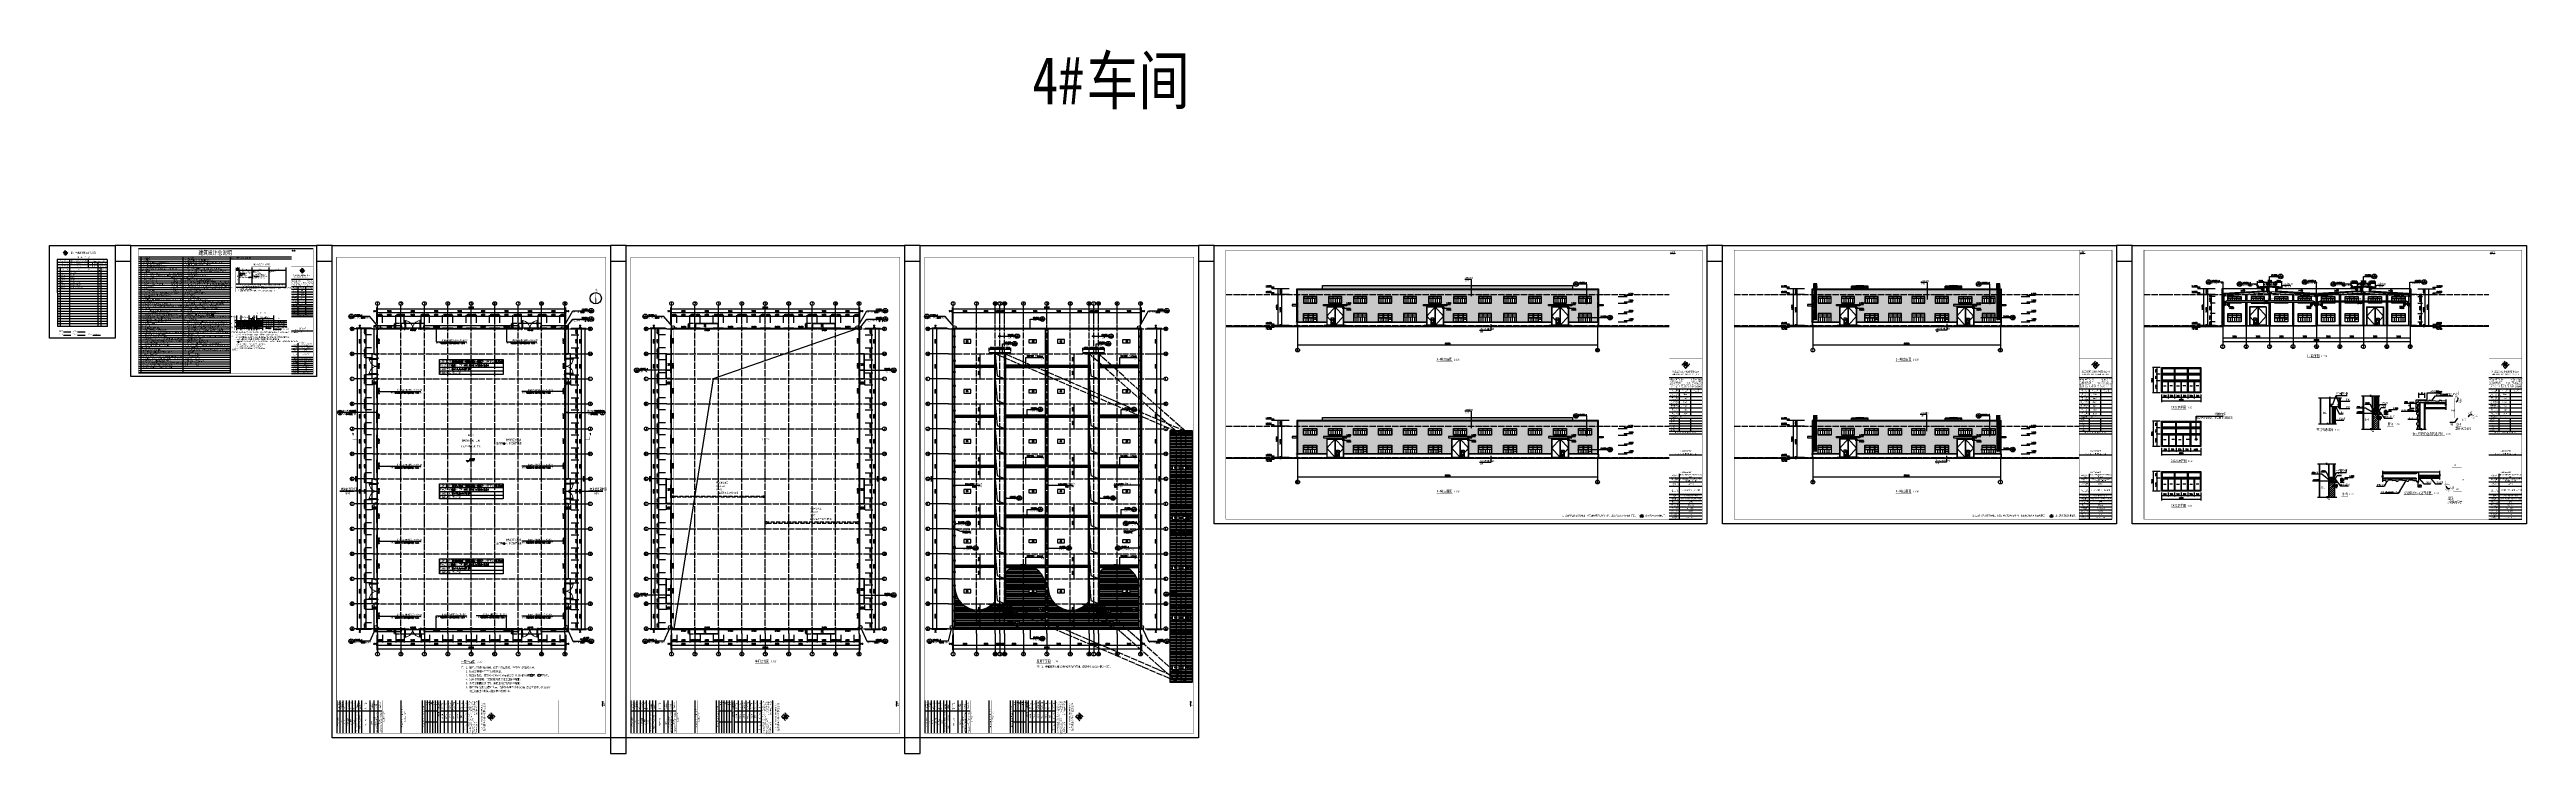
# Model space of a CAD drawing. Extents: x 14586673 to 15379323, y -344170 to -118775.
import ezdxf
from ezdxf.enums import TextEntityAlignment as Align

# ---------------------------------------------------------------- set-up
doc = ezdxf.new("R2010")
doc.units = 0
doc.header["$LTSCALE"] = 1000
doc.header["$MEASUREMENT"] = 0
for name, pattern in [('DASH', [0.35, 0.25, -0.1]), ('DASHED', [0.75, 0.5, -0.25]), ('DOTE', [2.42, 2, -0.2, 0.02, -0.2]), ('HIDDEN', [0.375, 0.25, -0.125])]:
    doc.linetypes.add(name, pattern=pattern)
for name, color, linetype in [('06', 7, 'Continuous'), ('11', 3, 'Continuous'), ('AXIS', 3, 'Continuous'), ('AXIS_TEXT', 7, 'Continuous'), ('COLUMN', 2, 'Continuous'), ('C型钢', 6, 'Continuous'), ('DIM_ELEV', 3, 'Continuous'), ('DIM_IDEN', 3, 'Continuous'), ('DIM_LEAD', 3, 'Continuous'), ('DIM_SYMB', 3, 'Continuous'), ('DOTE', 1, 'DOTE'), ('HYTK-GK', 7, 'Continuous'), ('PUB_DIM', 3, 'Continuous'), ('PUB_TEXT', 7, 'Continuous'), ('PUB_TITLE', 4, 'Continuous'), ('S_FLOOR', 2, 'Continuous'), ('TK', 4, 'Continuous'), ('WALL', 9, 'Continuous'), ('WALL-PARAPET', 6, 'Continuous'), ('WINDOW', 4, 'Continuous'), ('WINDOW_TEXT', 7, 'Continuous'), ('YS', 130, 'Continuous'), ('图层1', 8, 'Continuous'), ('填充', 251, 'Continuous'), ('彩板', 4, 'Continuous'), ('梁柱', 3, 'Continuous'), ('玻璃', 251, 'Continuous'), ('窗', 132, 'Continuous'), ('立面线条', 7, 'Continuous'), ('表格', 7, 'Continuous'), ('采光带', 4, 'Continuous'), ('雨水管', 4, 'Continuous')]:
    doc.layers.add(name, color=color, linetype=linetype)
doc.styles.add('-宋体', font='', dxfattribs={"width": 0.8})
doc.styles.add('_TCH_AXIS', font='COMPLEX', dxfattribs={"bigfont": 'GBCBIG'})
doc.styles.add('_TCH_DIM', font='SIMPLEX', dxfattribs={"bigfont": 'GBCBIG'})
doc.styles.add('_TCH_DIM_T3', font='SIMPLEX', dxfattribs={"width": 0.705882, "bigfont": 'GBCBIG'})
doc.styles.add('_TCH_LABEL', font='COMPLEX', dxfattribs={"bigfont": 'GBCBIG'})
doc.styles.add('_TCH_WINDOW', font='SIMPLEX', dxfattribs={"height": 3.5, "bigfont": 'GBCBIG'})
doc.styles.add('COMPLEX', font='COMPLEX')
doc.styles.add('HT', font='simhei.ttf', dxfattribs={"width": 0.8})
doc.styles.add('ROMANS', font='romans', dxfattribs={"width": 0.65, "height": 231.275})
doc.styles.add('TESD', font='TSSDENG', dxfattribs={"width": 0.8, "bigfont": '!HZTXT'})
doc.styles.add('TK-GK', font='', dxfattribs={"width": 0.8, "height": 1})
doc.styles.add('TK-LG-B', font='', dxfattribs={"width": 0.75})
doc.styles.add('TSSD_REIN', font='tssdeng.shx', dxfattribs={"width": 0.7, "bigfont": 'tssdchn.shx'})
doc.styles.add('YAYA', font='', dxfattribs={"width": 0.8, "height": 1})
doc.styles.add('图框文字3', font='', dxfattribs={"width": 0.8})
doc.styles.add('图签宋体', font='', dxfattribs={"height": 300})
doc.styles.add('图签黑体', font='simhei.ttf', dxfattribs={"height": 550})
doc.styles.add('宋', font='', dxfattribs={"width": 0.8})
doc.styles.add('宋体', font='', dxfattribs={"width": 0.8})
doc.styles.add('设计说明', font='!TSSDENG', dxfattribs={"width": 0.7, "bigfont": '!HZTXT'})
doc.styles.add('黑体', font='simhei.ttf')
doc.styles.get('-宋体').set_extended_font_data('SimSun')
doc.styles.get('TK-GK').set_extended_font_data('SimSun')
doc.styles.get('TK-LG-B').set_extended_font_data('SimSun')
doc.styles.get('YAYA').set_extended_font_data('SimSun')
doc.styles.get('图框文字3').set_extended_font_data('SimSun')
doc.styles.get('图签宋体').set_extended_font_data('NSimSun')
doc.styles.get('宋').set_extended_font_data('SimSun')
doc.styles.get('宋体').set_extended_font_data('SimSun')
doc.dimstyles.new('20&&100', dxfattribs={"dimtxt": 350, "dimasz": 100, "dimexe": 250, "dimexo": 300, "dimgap": 100, "dimtad": 1, "dimdec": 0, "dimlfac": 0.2, "dimzin": 0, "dimdsep": 46, "dimtxsty": '_TCH_DIM_T3', "dimblk": 'ARCHTICK', "dimcen": 0.09, "dimclrt": 7, "dimazin": 2, "dimtfac": 1, "dimtdec": 0, "dimtix": 1, "dimtmove": 2, "dimatfit": 3, "dimfxl": 0, "dimtolj": 1, "dimtzin": 0, "dimarcsym": 0})
doc.dimstyles.new('_TCH_ARCH&&100', dxfattribs={"dimtxt": 350, "dimasz": 100, "dimexe": 250, "dimexo": 300, "dimgap": 100, "dimtad": 1, "dimdec": 0, "dimzin": 0, "dimdsep": 46, "dimtxsty": '_TCH_DIM_T3', "dimblk": 'ARCHTICK', "dimcen": 0.09, "dimclrt": 7, "dimazin": 2, "dimtfac": 1, "dimtdec": 0, "dimtix": 1, "dimtmove": 2, "dimatfit": 3, "dimfxl": 0, "dimtolj": 1, "dimtzin": 0, "dimarcsym": 0})
doc.dimstyles.new('_TCH_ARCH&&150', dxfattribs={"dimtxt": 446.25, "dimasz": 150, "dimexe": 375, "dimexo": 450, "dimgap": 189.375, "dimtad": 1, "dimdec": 0, "dimzin": 0, "dimdsep": 46, "dimtxsty": '_TCH_DIM_T3', "dimblk": 'ARCHTICK', "dimcen": 0.09, "dimclrt": 7, "dimazin": 2, "dimtfac": 1, "dimtdec": 0, "dimtix": 1, "dimtmove": 2, "dimatfit": 3, "dimfxl": 0, "dimtolj": 1, "dimtzin": 0, "dimarcsym": 0})
doc.dimstyles.new('_TCH_ARCH&&200', dxfattribs={"dimtxt": 595, "dimasz": 200, "dimexe": 500, "dimexo": 600, "dimgap": 200, "dimtad": 1, "dimdec": 0, "dimzin": 0, "dimdsep": 46, "dimtxsty": '_TCH_DIM_T3', "dimblk": 'ARCHTICK', "dimcen": 0.09, "dimclrt": 7, "dimazin": 2, "dimtfac": 1, "dimtdec": 0, "dimtix": 1, "dimtmove": 2, "dimatfit": 3, "dimfxl": 0, "dimtolj": 1, "dimtzin": 0, "dimarcsym": 0})
doc.dimstyles.new('_TCH_ARCH&&50', dxfattribs={"dimtxt": 148.75, "dimasz": 50, "dimexe": 125, "dimexo": 150, "dimgap": 50, "dimtad": 1, "dimdec": 0, "dimzin": 0, "dimdsep": 46, "dimtxsty": '_TCH_DIM_T3', "dimblk": 'ARCHTICK', "dimcen": 0.09, "dimclrt": 7, "dimazin": 2, "dimtfac": 1, "dimtdec": 0, "dimtix": 1, "dimtmove": 2, "dimatfit": 3, "dimfxl": 0, "dimtolj": 1, "dimtzin": 0, "dimarcsym": 0})
pattern_1 = [(50, (0, 0), (215.178, -18.8256), [22.5, -247.5]), (355, (0, 0), (-41.6254, 225.6576), [18, -198]), (100.4514, (17.93, -1.57), (173.553, 206.832), [19.122, -210.3426]), (46.1842, (0, 60), (320.172, -49.656), [33.75, -371.25]), (96.6356, (26.68, 55.86), (280.399, 292.235), [28.683, -315.514]), (351.184, (0, 60), (280.399, 292.236), [27, -297]), (21, (30, 45), (179.072, -120.7857), [22.5, -247.5]), (326, (30, 45), (72.9946, 217.545), [18, -198]), (71.4514, (44.92, 34.93), (252.067, 96.759), [19.122, -210.3426]), (37.5, (0, 0), (3.64796, 99.86816), [0, -195.6, 0, -201, 0, -198.75]), (7.5, (0, 0), (78.9209, 118.3235), [0, -114.6, 0, -191.1, 0, -75.75]), (327.5, (-66.9, 0), (160.1467, -6.76646), [0, -75, 0, -234, 0, -310.5]), (317.5, (-96.9, 0), (174.9559, 30.0315), [0, -97.5, 0, -155.4, 0, -220.5])]
pattern_2 = [(90, (0, 0), (-635, 6e-14), []), (90, (317.5, 317.5), (-635, 6e-14), [317.5, -158.75])]

# ---------------------------------------------------------------- blocks, each defined once
blk = doc.blocks.new('A$C797E1D2B')
at = {"layer": 'COLUMN'}
h = blk.add_hatch(color=256, dxfattribs=at)
h.paths.add_polyline_path([(125, 400), (250, 400), (250, 388), (130, 388), (130, 200), (125, 200)])
h.paths.add_polyline_path([(0, 400), (125, 400), (125, 200), (120, 200), (120, 388), (0, 388)])
h.paths.add_polyline_path([(0, 12), (120, 12), (120, 200), (125, 200), (125, 0), (0, 0)])
h.paths.add_polyline_path([(125, 200), (130, 200), (130, 12), (250, 12), (250, 0), (125, 0)])
blk.add_lwpolyline([(250, 0), (250, 12), (130, 12), (130, 388), (250, 388), (250, 400), (0, 400), (0, 388), (120, 388), (120, 12), (0, 12), (0, 0)], close=True, dxfattribs=at)
blk = doc.blocks.new('A$C0FCD69EC')
at = {"layer": 'COLUMN'}
blk.add_hatch(color=256, dxfattribs=at).paths.add_polyline_path([(300, 180), (294, 180), (294, 94), (6, 94), (6, 180), (0, 180), (0, 0), (6, 0), (6, 86), (294, 86), (294, 0), (300, 0)])
blk.add_lwpolyline([(300, 0), (294, 0), (294, 86), (6, 86), (6, 0), (0, 0), (0, 180), (6, 180), (6, 94), (294, 94), (294, 180), (300, 180)], close=True, dxfattribs=at)
blk = doc.blocks.new('A$C22C4548D')
blk.add_line((0, 10), (300, 10))
blk.add_lwpolyline([(30, 20), (270, 20), (270, 0), (30, 0)], close=True)
blk = doc.blocks.new('222222')
blk.add_lwpolyline([(-4200, 0), (0, 0), (0, -2100), (-4200, -2100)], close=True)
at = {"layer": 'WINDOW'}
for p, q in [((-4150, -600), (-50, -600)), ((-3500, -600), (-3500, -2050)), ((-2800, -50), (-2800, -2050)), ((-2100, -600), (-2100, -2050)), ((-1400, -50), (-1400, -2050)), ((-700, -600), (-700, -2050))]:
    blk.add_line(p, q, dxfattribs=at)
blk.add_lwpolyline([(-4150, -50), (-50, -50), (-50, -2050), (-4150, -2050)], close=True, dxfattribs=at)
blk = doc.blocks.new('1111')
blk.add_lwpolyline([(-4200, 0), (0, 0), (0, -2700), (-4200, -2700)], close=True)
at = {"layer": 'WINDOW'}
for p, q in [((-4150, -600), (-50, -600)), ((-4150, -1200), (-50, -1200)), ((-3500, -1200), (-3500, -2650)), ((-2800, -50), (-2800, -2650)), ((-2100, -1200), (-2100, -2650)), ((-1400, -50), (-1400, -2650)), ((-700, -1200), (-700, -2650))]:
    blk.add_line(p, q, dxfattribs=at)
blk.add_lwpolyline([(-4150, -50), (-50, -50), (-50, -2650), (-4150, -2650)], close=True, dxfattribs=at)
blk = doc.blocks.new('A$C6FA958B4')
at = {"color": 4}
for p, q in [((-1224, 32771), (5676, 32771)), ((-424, 38721), (4876, 38721)), ((-424, 38721), (-424, 32771)), ((-374, 38671), (2176, 38671)), ((-374, 38671), (-374, 32871)), ((-374, 32871), (2176, 32871)), ((2176, 38671), (2176, 32871)), ((2226, 38721), (2226, 32771)), ((2276, 38671), (2276, 35171)), ((2276, 38671), (4826, 38671)), ((2276, 35171), (2276, 32871)), ((2276, 32871), (2676, 32871)), ((2676, 35171), (3576, 35171)), ((2676, 35171), (2676, 32771)), ((2726, 35121), (3526, 35121)), ((2726, 35121), (2726, 32871)), ((2726, 32871), (3226, 32871)), ((3226, 32871), (3526, 32871)), ((3526, 35121), (3526, 32871)), ((3576, 35171), (3576, 32771)), ((3576, 32871), (4826, 32871)), ((4826, 38671), (4826, 32871)), ((4876, 38721), (4876, 32771))]:
    blk.add_line(p, q, dxfattribs=at)
for p, q in [((-474, 38771), (4926, 38771)), ((-474, 38771), (-474, 32771)), ((4926, 38771), (4926, 32771))]:
    blk.add_line(p, q)
at = {"ltscale": 0.5}
blk.add_lwpolyline([(-1524, 39071), (5976, 39071), (5976, 39471), (-1524, 39471)], close=True, dxfattribs=at)
blk.add_lwpolyline([(-1524, 32621), (-1224, 32771), (5676, 32771), (5976, 32621)])
at = {"color": 4}
for points in [[(2226, 38721), (-424, 35746), (2226, 32771), (4876, 35746), (2226, 38721)], [(2676, 35171), (3576, 33971), (2676, 32771)]]:
    blk.add_lwpolyline(points, dxfattribs=at)
blk = doc.blocks.new('A$C6E6B7AEC')
at = {"layer": 'YS'}
for p, q in [((0, 0), (0, 75)), ((0, 75), (20, 75)), ((2, 2), (2, 72)), ((2, 72), (20, 72)), ((198, 2), (2, 2)), ((20, 72), (20, 75)), ((180, 75), (200, 75)), ((180, 72), (180, 75)), ((180, 72), (198, 72)), ((198, 72), (198, 2)), ((200, 75), (200, 0)), ((200, 0), (0, 0))]:
    blk.add_line(p, q, dxfattribs=at)
blk = doc.blocks.new('A$C25862AEB')
at = {"layer": 'YS'}
for p, q in [((200, 75), (0, 75)), ((0, 75), (0, 0)), ((0, 0), (20, 0)), ((198, 72), (2, 72)), ((2, 72), (2, 2)), ((2, 2), (20, 2)), ((205, 81), (5, 81)), ((5, 81), (5, 75)), ((205, 75), (5, 75)), ((20, 2), (20, 0)), ((180, 2), (198, 2)), ((180, 2), (180, 0)), ((180, 0), (200, 0)), ((198, 2), (198, 72)), ((200, 0), (200, 75))]:
    blk.add_line(p, q, dxfattribs=at)
blk = doc.blocks.new('A$C6EE6551E')
at = {"layer": 'COLUMN'}
blk.add_hatch(color=256, dxfattribs=at).paths.add_polyline_path([(5, 195), (75, 200), (77, 175), (82, 175), (80, 205), (0, 200), (13, 0), (93, 5), (91, 35), (86, 35), (88, 10), (18, 5)])
blk.add_lwpolyline([(93, 5), (13, 0), (0, 200), (80, 205), (82, 175), (77, 175), (75, 200), (5, 195), (18, 5), (88, 10), (86, 35), (91, 35)], close=True, dxfattribs=at)
blk = doc.blocks.new('A$C53AF4E09')
at = {"layer": 'COLUMN'}
blk.add_hatch(color=256, dxfattribs=at).paths.add_polyline_path([(350, 450), (0, 450), (0, 440), (170, 440), (170, 10), (0, 10), (0, 0), (350, 0), (350, 10), (180, 10), (180, 440), (350, 440)])
blk.add_lwpolyline([(0, 440), (0, 450), (350, 450), (350, 440), (180, 440), (180, 10), (350, 10), (350, 0), (0, 0), (0, 10), (170, 10), (170, 440)], close=True, dxfattribs=at)
blk = doc.blocks.new('A$C1CF62CEA')
at = {"color": 7}
for p, q in [((47, 913), (0, 867)), ((0, 723), (0, 867)), ((47, 677), (0, 723)), ((47, 677), (47, 913)), ((47, 913), (282, 913)), ((47, 677), (282, 677)), ((424, 1007), (282, 913)), ((282, 677), (282, 913)), ((424, 583), (282, 677)), ((1012, 1007), (424, 1007)), ((424, 583), (424, 1007)), ((1247, 583), (424, 583)), ((448, 1264), (731, 1264)), ((448, 1007), (448, 1264)), ((448, 599), (448, 1007)), ((679, 599), (448, 599)), ((679, 744), (632, 744)), ((632, 744), (632, 599)), ((718, 779), (679, 756)), ((679, 756), (679, 583)), ((718, 779), (718, 583)), ((1110, 756), (718, 756)), ((718, 756), (718, 599)), ((1012, 599), (718, 599)), ((731, 1264), (731, 1007)), ((1279, 1264), (1012, 1264)), ((1012, 1264), (1012, 1007)), ((1012, 1007), (1279, 1007)), ((1012, 756), (1012, 1007)), ((1012, 975), (1247, 975)), ((1012, 599), (1110, 599)), ((1110, 599), (1110, 756)), ((1247, 583), (1247, 975)), ((1404, 897), (1247, 897)), ((1404, 662), (1247, 662)), ((1279, 1007), (1279, 1264)), ((1279, 1264), (1318, 1226)), ((1279, 1007), (1318, 1044)), ((1318, 1044), (1318, 1226)), ((1404, 662), (1404, 897))]:
    blk.add_line(p, q, dxfattribs=at)
at = {"color": 7, "linetype": 'ByBlock', "const_width": 7.84}
blk.add_lwpolyline([(830, 116, -2.4142136), (718, 227), (718, 583)], format="xyb", dxfattribs=at)
at = {"color": 7, "extrusion": (0, 0, -1)}
for centre in [(589, 1299), (1145, 1299)]:
    blk.add_ellipse(centre, major_axis=(24.4, 24.4), ratio=1, start_param=3.9269908, end_param=10.2101761, dxfattribs=at)
blk = doc.blocks.new('A$C72861E34')
for p, q in [((0, 0), (0, 150)), ((0, 150), (60, 150)), ((60, 0), (0, 0)), ((3, 147), (3, 3)), ((57, 147), (3, 147)), ((3, 3), (58, 3)), ((57, 123), (57, 147)), ((60, 123), (57, 123)), ((57, 27), (60, 27)), ((58, 3), (57, 27)), ((60, 150), (60, 123)), ((60, 27), (60, 0))]:
    blk.add_line(p, q)
blk = doc.blocks.new('A$C2E1941DB')
at = {"color": 3, "linetype": 'ByBlock'}
for points in [[(55, 0), (0, 0), (55, 150)], [(57, 150), (55, 150), (55, 0), (57, 0)], [(117, 140), (117, 160), (57, 160), (57, 0), (117, 0), (117, 20)], [(115, 140), (115, 158), (60, 158), (60, 3), (115, 3), (115, 20)]]:
    blk.add_lwpolyline(points, dxfattribs=at)
blk = doc.blocks.new('A$C19DF6FF6')
at = {"xscale": -2.0736, "yscale": 2.0736, "zscale": 2.0736, "rotation": 355.4260438756032}
blk.add_blockref('A$C2E1941DB', (242, 0), dxfattribs=at)
blk = doc.blocks.new('_ArchTick')
at = {"color": 0, "linetype": 'ByBlock', "const_width": 0.4}
blk.add_lwpolyline([(-0.5, -0.5), (0.5, 0.5)], dxfattribs=at)
blk = doc.blocks.new('*D576')
at = {"layer": 'Defpoints', "color": 0}
for p in [(-4200, -2700), (-3500, -2700), (-3500, -3150)]:
    blk.add_point(p, dxfattribs=at)
at = {"layer": 'PUB_DIM', "color": 0, "lineweight": -2}
for p, q in [((-4200, -2850), (-4200, -3275)), ((-4200, -3150), (-3500, -3150)), ((-3500, -2850), (-3500, -3275))]:
    blk.add_line(p, q, dxfattribs=at)
at = {"layer": 'PUB_DIM', "color": 0, "lineweight": -2, "xscale": 50, "yscale": 50, "zscale": 50, "rotation": 180}
blk.add_blockref('_ArchTick', (-4200, -3150), dxfattribs=at)
at = {"layer": 'PUB_DIM', "color": 0, "lineweight": -2, "xscale": 50, "yscale": 50, "zscale": 50}
blk.add_blockref('_ArchTick', (-3500, -3150), dxfattribs=at)
at = {"layer": 'PUB_DIM', "color": 7, "insert": (-3850, -3025.625), "char_height": 148.75, "attachment_point": 5, "style": '_TCH_DIM_T3'}
blk.add_mtext('\\A1;700', dxfattribs=at)
blk = doc.blocks.new('*D577')
at = {"layer": 'Defpoints', "color": 0}
for p in [(-3500, -2700), (-2800, -2700), (-2800, -3150)]:
    blk.add_point(p, dxfattribs=at)
at = {"layer": 'PUB_DIM', "color": 0, "lineweight": -2}
for p, q in [((-3500, -2850), (-3500, -3275)), ((-3500, -3150), (-2800, -3150)), ((-2800, -2850), (-2800, -3275))]:
    blk.add_line(p, q, dxfattribs=at)
at = {"layer": 'PUB_DIM', "color": 0, "lineweight": -2, "xscale": 50, "yscale": 50, "zscale": 50, "rotation": 180}
blk.add_blockref('_ArchTick', (-3500, -3150), dxfattribs=at)
at = {"layer": 'PUB_DIM', "color": 0, "lineweight": -2, "xscale": 50, "yscale": 50, "zscale": 50}
blk.add_blockref('_ArchTick', (-2800, -3150), dxfattribs=at)
at = {"layer": 'PUB_DIM', "color": 7, "insert": (-3150, -3025.625), "char_height": 148.75, "attachment_point": 5, "style": '_TCH_DIM_T3'}
blk.add_mtext('\\A1;700', dxfattribs=at)
blk = doc.blocks.new('*D578')
at = {"layer": 'Defpoints', "color": 0}
for p in [(-2800, -2700), (-2100, -2700), (-2100, -3150)]:
    blk.add_point(p, dxfattribs=at)
at = {"layer": 'PUB_DIM', "color": 0, "lineweight": -2}
for p, q in [((-2800, -2850), (-2800, -3275)), ((-2800, -3150), (-2100, -3150)), ((-2100, -2850), (-2100, -3275))]:
    blk.add_line(p, q, dxfattribs=at)
at = {"layer": 'PUB_DIM', "color": 0, "lineweight": -2, "xscale": 50, "yscale": 50, "zscale": 50, "rotation": 180}
blk.add_blockref('_ArchTick', (-2800, -3150), dxfattribs=at)
at = {"layer": 'PUB_DIM', "color": 0, "lineweight": -2, "xscale": 50, "yscale": 50, "zscale": 50}
blk.add_blockref('_ArchTick', (-2100, -3150), dxfattribs=at)
at = {"layer": 'PUB_DIM', "color": 7, "insert": (-2450, -3025.625), "char_height": 148.75, "attachment_point": 5, "style": '_TCH_DIM_T3'}
blk.add_mtext('\\A1;700', dxfattribs=at)
blk = doc.blocks.new('*D579')
at = {"layer": 'Defpoints', "color": 0}
for p in [(-2100, -2700), (-1400, -2700), (-1400, -3150)]:
    blk.add_point(p, dxfattribs=at)
at = {"layer": 'PUB_DIM', "color": 0, "lineweight": -2}
for p, q in [((-2100, -2850), (-2100, -3275)), ((-2100, -3150), (-1400, -3150)), ((-1400, -2850), (-1400, -3275))]:
    blk.add_line(p, q, dxfattribs=at)
at = {"layer": 'PUB_DIM', "color": 0, "lineweight": -2, "xscale": 50, "yscale": 50, "zscale": 50, "rotation": 180}
blk.add_blockref('_ArchTick', (-2100, -3150), dxfattribs=at)
at = {"layer": 'PUB_DIM', "color": 0, "lineweight": -2, "xscale": 50, "yscale": 50, "zscale": 50}
blk.add_blockref('_ArchTick', (-1400, -3150), dxfattribs=at)
at = {"layer": 'PUB_DIM', "color": 7, "insert": (-1750, -3025.625), "char_height": 148.75, "attachment_point": 5, "style": '_TCH_DIM_T3'}
blk.add_mtext('\\A1;700', dxfattribs=at)
blk = doc.blocks.new('*D580')
at = {"layer": 'Defpoints', "color": 0}
for p in [(-1400, -2700), (-700, -2700), (-700, -3150)]:
    blk.add_point(p, dxfattribs=at)
at = {"layer": 'PUB_DIM', "color": 0, "lineweight": -2}
for p, q in [((-1400, -2850), (-1400, -3275)), ((-1400, -3150), (-700, -3150)), ((-700, -2850), (-700, -3275))]:
    blk.add_line(p, q, dxfattribs=at)
at = {"layer": 'PUB_DIM', "color": 0, "lineweight": -2, "xscale": 50, "yscale": 50, "zscale": 50, "rotation": 180}
blk.add_blockref('_ArchTick', (-1400, -3150), dxfattribs=at)
at = {"layer": 'PUB_DIM', "color": 0, "lineweight": -2, "xscale": 50, "yscale": 50, "zscale": 50}
blk.add_blockref('_ArchTick', (-700, -3150), dxfattribs=at)
at = {"layer": 'PUB_DIM', "color": 7, "insert": (-1050, -3025.625), "char_height": 148.75, "attachment_point": 5, "style": '_TCH_DIM_T3'}
blk.add_mtext('\\A1;700', dxfattribs=at)
blk = doc.blocks.new('*D581')
at = {"layer": 'Defpoints', "color": 0}
for p in [(-700, -2700), (0, -2700), (0, -3150)]:
    blk.add_point(p, dxfattribs=at)
at = {"layer": 'PUB_DIM', "color": 0, "lineweight": -2}
for p, q in [((-700, -2850), (-700, -3275)), ((-700, -3150), (0, -3150)), ((0, -2850), (0, -3275))]:
    blk.add_line(p, q, dxfattribs=at)
at = {"layer": 'PUB_DIM', "color": 0, "lineweight": -2, "xscale": 50, "yscale": 50, "zscale": 50, "rotation": 180}
blk.add_blockref('_ArchTick', (-700, -3150), dxfattribs=at)
at = {"layer": 'PUB_DIM', "color": 0, "lineweight": -2, "xscale": 50, "yscale": 50, "zscale": 50}
blk.add_blockref('_ArchTick', (0, -3150), dxfattribs=at)
at = {"layer": 'PUB_DIM', "color": 7, "insert": (-350, -3025.625), "char_height": 148.75, "attachment_point": 5, "style": '_TCH_DIM_T3'}
blk.add_mtext('\\A1;700', dxfattribs=at)
blk = doc.blocks.new('*D582')
at = {"layer": 'Defpoints', "color": 0}
for p in [(-4200, -2700), (0, -2700), (0, -3550)]:
    blk.add_point(p, dxfattribs=at)
at = {"layer": 'PUB_DIM', "color": 0, "lineweight": -2}
for p, q in [((-4200, -2850), (-4200, -3675)), ((-4200, -3550), (0, -3550)), ((0, -2850), (0, -3675))]:
    blk.add_line(p, q, dxfattribs=at)
at = {"layer": 'PUB_DIM', "color": 0, "lineweight": -2, "xscale": 50, "yscale": 50, "zscale": 50, "rotation": 180}
blk.add_blockref('_ArchTick', (-4200, -3550), dxfattribs=at)
at = {"layer": 'PUB_DIM', "color": 0, "lineweight": -2, "xscale": 50, "yscale": 50, "zscale": 50}
blk.add_blockref('_ArchTick', (0, -3550), dxfattribs=at)
at = {"layer": 'PUB_DIM', "color": 7, "insert": (-2100, -3425.625), "char_height": 148.75, "attachment_point": 5, "style": '_TCH_DIM_T3'}
blk.add_mtext('\\A1;4200', dxfattribs=at)
blk = doc.blocks.new('*D583')
at = {"layer": 'Defpoints', "color": 0}
for p in [(-4650, -1400), (-4200, -1400), (-4200, -2700)]:
    blk.add_point(p, dxfattribs=at)
at = {"layer": 'PUB_DIM', "color": 0, "lineweight": -2}
for p, q in [((-4350, -1400), (-4775, -1400)), ((-4650, -2700), (-4650, -1400)), ((-4350, -2700), (-4775, -2700))]:
    blk.add_line(p, q, dxfattribs=at)
at = {"layer": 'PUB_DIM', "color": 0, "lineweight": -2, "xscale": 50, "yscale": 50, "zscale": 50}
for p, rotation in [((-4650, -1400), 90), ((-4650, -2700), 270)]:
    blk.add_blockref('_ArchTick', p, dxfattribs=dict(at, rotation=rotation))
at = {"layer": 'PUB_DIM', "color": 7, "insert": (-4774.375, -2050), "char_height": 148.75, "attachment_point": 5, "rotation": 90, "style": '_TCH_DIM_T3'}
blk.add_mtext('\\A1;1300', dxfattribs=at)
blk = doc.blocks.new('*D584')
at = {"layer": 'Defpoints', "color": 0}
for p in [(-4650, -700), (-4200, -700), (-4200, -1400)]:
    blk.add_point(p, dxfattribs=at)
at = {"layer": 'PUB_DIM', "color": 0, "lineweight": -2}
for p, q in [((-4350, -700), (-4775, -700)), ((-4350, -1400), (-4775, -1400)), ((-4650, -1400), (-4650, -700))]:
    blk.add_line(p, q, dxfattribs=at)
at = {"layer": 'PUB_DIM', "color": 0, "lineweight": -2, "xscale": 50, "yscale": 50, "zscale": 50}
for p, rotation in [((-4650, -700), 90), ((-4650, -1400), 270)]:
    blk.add_blockref('_ArchTick', p, dxfattribs=dict(at, rotation=rotation))
at = {"layer": 'PUB_DIM', "color": 7, "insert": (-4774.375, -1050), "char_height": 148.75, "attachment_point": 5, "rotation": 90, "style": '_TCH_DIM_T3'}
blk.add_mtext('\\A1;700', dxfattribs=at)
blk = doc.blocks.new('*D585')
at = {"layer": 'Defpoints', "color": 0}
for p in [(-4650, 0), (-4200, 0), (-4200, -700)]:
    blk.add_point(p, dxfattribs=at)
at = {"layer": 'PUB_DIM', "color": 0, "lineweight": -2}
for p, q in [((-4350, 0), (-4775, 0)), ((-4650, -700), (-4650, 0)), ((-4350, -700), (-4775, -700))]:
    blk.add_line(p, q, dxfattribs=at)
at = {"layer": 'PUB_DIM', "color": 0, "lineweight": -2, "xscale": 50, "yscale": 50, "zscale": 50}
for p, rotation in [((-4650, 0), 90), ((-4650, -700), 270)]:
    blk.add_blockref('_ArchTick', p, dxfattribs=dict(at, rotation=rotation))
at = {"layer": 'PUB_DIM', "color": 7, "insert": (-4774.375, -350), "char_height": 148.75, "attachment_point": 5, "rotation": 90, "style": '_TCH_DIM_T3'}
blk.add_mtext('\\A1;700', dxfattribs=at)
blk = doc.blocks.new('*D586')
at = {"layer": 'Defpoints', "color": 0}
for p in [(-5050, 0), (-4200, 0), (-4200, -2700)]:
    blk.add_point(p, dxfattribs=at)
at = {"layer": 'PUB_DIM', "color": 0, "lineweight": -2}
for p, q in [((-4350, 0), (-5175, 0)), ((-5050, -2700), (-5050, 0)), ((-4350, -2700), (-5175, -2700))]:
    blk.add_line(p, q, dxfattribs=at)
at = {"layer": 'PUB_DIM', "color": 0, "lineweight": -2, "xscale": 50, "yscale": 50, "zscale": 50}
for p, rotation in [((-5050, 0), 90), ((-5050, -2700), 270)]:
    blk.add_blockref('_ArchTick', p, dxfattribs=dict(at, rotation=rotation))
at = {"layer": 'PUB_DIM', "color": 7, "insert": (-5174.375, -1350), "char_height": 148.75, "attachment_point": 5, "rotation": 90, "style": '_TCH_DIM_T3'}
blk.add_mtext('\\A1;2700', dxfattribs=at)
blk = doc.blocks.new('*D587')
at = {"layer": 'Defpoints', "color": 0}
for p in [(-4200, -2100), (-3500, -2100), (-3500, -2550)]:
    blk.add_point(p, dxfattribs=at)
at = {"layer": 'PUB_DIM', "color": 0, "lineweight": -2}
for p, q in [((-4200, -2250), (-4200, -2675)), ((-4200, -2550), (-3500, -2550)), ((-3500, -2250), (-3500, -2675))]:
    blk.add_line(p, q, dxfattribs=at)
at = {"layer": 'PUB_DIM', "color": 0, "lineweight": -2, "xscale": 50, "yscale": 50, "zscale": 50, "rotation": 180}
blk.add_blockref('_ArchTick', (-4200, -2550), dxfattribs=at)
at = {"layer": 'PUB_DIM', "color": 0, "lineweight": -2, "xscale": 50, "yscale": 50, "zscale": 50}
blk.add_blockref('_ArchTick', (-3500, -2550), dxfattribs=at)
at = {"layer": 'PUB_DIM', "color": 7, "insert": (-3850, -2425.625), "char_height": 148.75, "attachment_point": 5, "style": '_TCH_DIM_T3'}
blk.add_mtext('\\A1;700', dxfattribs=at)
blk = doc.blocks.new('*D588')
at = {"layer": 'Defpoints', "color": 0}
for p in [(-3500, -2100), (-2800, -2100), (-2800, -2550)]:
    blk.add_point(p, dxfattribs=at)
at = {"layer": 'PUB_DIM', "color": 0, "lineweight": -2}
for p, q in [((-3500, -2250), (-3500, -2675)), ((-3500, -2550), (-2800, -2550)), ((-2800, -2250), (-2800, -2675))]:
    blk.add_line(p, q, dxfattribs=at)
at = {"layer": 'PUB_DIM', "color": 0, "lineweight": -2, "xscale": 50, "yscale": 50, "zscale": 50, "rotation": 180}
blk.add_blockref('_ArchTick', (-3500, -2550), dxfattribs=at)
at = {"layer": 'PUB_DIM', "color": 0, "lineweight": -2, "xscale": 50, "yscale": 50, "zscale": 50}
blk.add_blockref('_ArchTick', (-2800, -2550), dxfattribs=at)
at = {"layer": 'PUB_DIM', "color": 7, "insert": (-3150, -2425.625), "char_height": 148.75, "attachment_point": 5, "style": '_TCH_DIM_T3'}
blk.add_mtext('\\A1;700', dxfattribs=at)
blk = doc.blocks.new('*D589')
at = {"layer": 'Defpoints', "color": 0}
for p in [(-2800, -2100), (-2100, -2100), (-2100, -2550)]:
    blk.add_point(p, dxfattribs=at)
at = {"layer": 'PUB_DIM', "color": 0, "lineweight": -2}
for p, q in [((-2800, -2250), (-2800, -2675)), ((-2800, -2550), (-2100, -2550)), ((-2100, -2250), (-2100, -2675))]:
    blk.add_line(p, q, dxfattribs=at)
at = {"layer": 'PUB_DIM', "color": 0, "lineweight": -2, "xscale": 50, "yscale": 50, "zscale": 50, "rotation": 180}
blk.add_blockref('_ArchTick', (-2800, -2550), dxfattribs=at)
at = {"layer": 'PUB_DIM', "color": 0, "lineweight": -2, "xscale": 50, "yscale": 50, "zscale": 50}
blk.add_blockref('_ArchTick', (-2100, -2550), dxfattribs=at)
at = {"layer": 'PUB_DIM', "color": 7, "insert": (-2450, -2425.625), "char_height": 148.75, "attachment_point": 5, "style": '_TCH_DIM_T3'}
blk.add_mtext('\\A1;700', dxfattribs=at)
blk = doc.blocks.new('*D590')
at = {"layer": 'Defpoints', "color": 0}
for p in [(-2100, -2100), (-1400, -2100), (-1400, -2550)]:
    blk.add_point(p, dxfattribs=at)
at = {"layer": 'PUB_DIM', "color": 0, "lineweight": -2}
for p, q in [((-2100, -2250), (-2100, -2675)), ((-2100, -2550), (-1400, -2550)), ((-1400, -2250), (-1400, -2675))]:
    blk.add_line(p, q, dxfattribs=at)
at = {"layer": 'PUB_DIM', "color": 0, "lineweight": -2, "xscale": 50, "yscale": 50, "zscale": 50, "rotation": 180}
blk.add_blockref('_ArchTick', (-2100, -2550), dxfattribs=at)
at = {"layer": 'PUB_DIM', "color": 0, "lineweight": -2, "xscale": 50, "yscale": 50, "zscale": 50}
blk.add_blockref('_ArchTick', (-1400, -2550), dxfattribs=at)
at = {"layer": 'PUB_DIM', "color": 7, "insert": (-1750, -2425.625), "char_height": 148.75, "attachment_point": 5, "style": '_TCH_DIM_T3'}
blk.add_mtext('\\A1;700', dxfattribs=at)
blk = doc.blocks.new('*D591')
at = {"layer": 'Defpoints', "color": 0}
for p in [(-1400, -2100), (-700, -2100), (-700, -2550)]:
    blk.add_point(p, dxfattribs=at)
at = {"layer": 'PUB_DIM', "color": 0, "lineweight": -2}
for p, q in [((-1400, -2250), (-1400, -2675)), ((-1400, -2550), (-700, -2550)), ((-700, -2250), (-700, -2675))]:
    blk.add_line(p, q, dxfattribs=at)
at = {"layer": 'PUB_DIM', "color": 0, "lineweight": -2, "xscale": 50, "yscale": 50, "zscale": 50, "rotation": 180}
blk.add_blockref('_ArchTick', (-1400, -2550), dxfattribs=at)
at = {"layer": 'PUB_DIM', "color": 0, "lineweight": -2, "xscale": 50, "yscale": 50, "zscale": 50}
blk.add_blockref('_ArchTick', (-700, -2550), dxfattribs=at)
at = {"layer": 'PUB_DIM', "color": 7, "insert": (-1050, -2425.625), "char_height": 148.75, "attachment_point": 5, "style": '_TCH_DIM_T3'}
blk.add_mtext('\\A1;700', dxfattribs=at)
blk = doc.blocks.new('*D592')
at = {"layer": 'Defpoints', "color": 0}
for p in [(-700, -2100), (0, -2100), (0, -2550)]:
    blk.add_point(p, dxfattribs=at)
at = {"layer": 'PUB_DIM', "color": 0, "lineweight": -2}
for p, q in [((-700, -2250), (-700, -2675)), ((-700, -2550), (0, -2550)), ((0, -2250), (0, -2675))]:
    blk.add_line(p, q, dxfattribs=at)
at = {"layer": 'PUB_DIM', "color": 0, "lineweight": -2, "xscale": 50, "yscale": 50, "zscale": 50, "rotation": 180}
blk.add_blockref('_ArchTick', (-700, -2550), dxfattribs=at)
at = {"layer": 'PUB_DIM', "color": 0, "lineweight": -2, "xscale": 50, "yscale": 50, "zscale": 50}
blk.add_blockref('_ArchTick', (0, -2550), dxfattribs=at)
at = {"layer": 'PUB_DIM', "color": 7, "insert": (-350, -2425.625), "char_height": 148.75, "attachment_point": 5, "style": '_TCH_DIM_T3'}
blk.add_mtext('\\A1;700', dxfattribs=at)
blk = doc.blocks.new('*D593')
at = {"layer": 'Defpoints', "color": 0}
for p in [(-4200, -2100), (0, -2100), (0, -2950)]:
    blk.add_point(p, dxfattribs=at)
at = {"layer": 'PUB_DIM', "color": 0, "lineweight": -2}
for p, q in [((-4200, -2250), (-4200, -3075)), ((0, -2250), (0, -3075)), ((-4200, -2950), (0, -2950))]:
    blk.add_line(p, q, dxfattribs=at)
at = {"layer": 'PUB_DIM', "color": 0, "lineweight": -2, "xscale": 50, "yscale": 50, "zscale": 50, "rotation": 180}
blk.add_blockref('_ArchTick', (-4200, -2950), dxfattribs=at)
at = {"layer": 'PUB_DIM', "color": 0, "lineweight": -2, "xscale": 50, "yscale": 50, "zscale": 50}
blk.add_blockref('_ArchTick', (0, -2950), dxfattribs=at)
at = {"layer": 'PUB_DIM', "color": 7, "insert": (-2100, -2825.625), "char_height": 148.75, "attachment_point": 5, "style": '_TCH_DIM_T3'}
blk.add_mtext('\\A1;4200', dxfattribs=at)
blk = doc.blocks.new('*D594')
at = {"layer": 'Defpoints', "color": 0}
for p in [(-4650, -700), (-4200, -700), (-4200, -2100)]:
    blk.add_point(p, dxfattribs=at)
at = {"layer": 'PUB_DIM', "color": 0, "lineweight": -2}
for p, q in [((-4350, -700), (-4775, -700)), ((-4350, -2100), (-4775, -2100)), ((-4650, -2100), (-4650, -700))]:
    blk.add_line(p, q, dxfattribs=at)
at = {"layer": 'PUB_DIM', "color": 0, "lineweight": -2, "xscale": 50, "yscale": 50, "zscale": 50}
for p, rotation in [((-4650, -700), 90), ((-4650, -2100), 270)]:
    blk.add_blockref('_ArchTick', p, dxfattribs=dict(at, rotation=rotation))
at = {"layer": 'PUB_DIM', "color": 7, "insert": (-4774.375, -1400), "char_height": 148.75, "attachment_point": 5, "rotation": 90, "style": '_TCH_DIM_T3'}
blk.add_mtext('\\A1;1400', dxfattribs=at)
blk = doc.blocks.new('*D595')
at = {"layer": 'Defpoints', "color": 0}
for p in [(-4650, 0), (-4200, 0), (-4200, -700)]:
    blk.add_point(p, dxfattribs=at)
at = {"layer": 'PUB_DIM', "color": 0, "lineweight": -2}
for p, q in [((-4350, 0), (-4775, 0)), ((-4650, -700), (-4650, 0)), ((-4350, -700), (-4775, -700))]:
    blk.add_line(p, q, dxfattribs=at)
at = {"layer": 'PUB_DIM', "color": 0, "lineweight": -2, "xscale": 50, "yscale": 50, "zscale": 50}
for p, rotation in [((-4650, 0), 90), ((-4650, -700), 270)]:
    blk.add_blockref('_ArchTick', p, dxfattribs=dict(at, rotation=rotation))
at = {"layer": 'PUB_DIM', "color": 7, "insert": (-4774.375, -350), "char_height": 148.75, "attachment_point": 5, "rotation": 90, "style": '_TCH_DIM_T3'}
blk.add_mtext('\\A1;700', dxfattribs=at)
blk = doc.blocks.new('*D596')
at = {"layer": 'Defpoints', "color": 0}
for p in [(-5050, 0), (-4200, 0), (-4200, -2100)]:
    blk.add_point(p, dxfattribs=at)
at = {"layer": 'PUB_DIM', "color": 0, "lineweight": -2}
for p, q in [((-4350, 0), (-5175, 0)), ((-5050, -2100), (-5050, 0)), ((-4350, -2100), (-5175, -2100))]:
    blk.add_line(p, q, dxfattribs=at)
at = {"layer": 'PUB_DIM', "color": 0, "lineweight": -2, "xscale": 50, "yscale": 50, "zscale": 50}
for p, rotation in [((-5050, 0), 90), ((-5050, -2100), 270)]:
    blk.add_blockref('_ArchTick', p, dxfattribs=dict(at, rotation=rotation))
at = {"layer": 'PUB_DIM', "color": 7, "insert": (-5174.375, -1050), "char_height": 148.75, "attachment_point": 5, "rotation": 90, "style": '_TCH_DIM_T3'}
blk.add_mtext('\\A1;2100', dxfattribs=at)
blk = doc.blocks.new('*D597')
at = {"layer": 'Defpoints', "color": 0}
for p in [(-4200, -2700), (-3425, -2700), (-3425, -3150)]:
    blk.add_point(p, dxfattribs=at)
at = {"layer": 'PUB_DIM', "color": 0, "lineweight": -2}
for p, q in [((-4200, -2850), (-4200, -3275)), ((-4200, -3150), (-3425, -3150)), ((-3425, -2850), (-3425, -3275))]:
    blk.add_line(p, q, dxfattribs=at)
at = {"layer": 'PUB_DIM', "color": 0, "lineweight": -2, "xscale": 50, "yscale": 50, "zscale": 50, "rotation": 180}
blk.add_blockref('_ArchTick', (-4200, -3150), dxfattribs=at)
at = {"layer": 'PUB_DIM', "color": 0, "lineweight": -2, "xscale": 50, "yscale": 50, "zscale": 50}
blk.add_blockref('_ArchTick', (-3425, -3150), dxfattribs=at)
at = {"layer": 'PUB_DIM', "color": 7, "insert": (-3812.5, -3025.625), "char_height": 148.75, "attachment_point": 5, "style": '_TCH_DIM_T3'}
blk.add_mtext('\\A1;775', dxfattribs=at)
blk = doc.blocks.new('*D598')
at = {"layer": 'Defpoints', "color": 0}
for p in [(-3425, -2700), (-2650, -2700), (-2650, -3150)]:
    blk.add_point(p, dxfattribs=at)
at = {"layer": 'PUB_DIM', "color": 0, "lineweight": -2}
for p, q in [((-3425, -2850), (-3425, -3275)), ((-3425, -3150), (-2650, -3150)), ((-2650, -2850), (-2650, -3275))]:
    blk.add_line(p, q, dxfattribs=at)
at = {"layer": 'PUB_DIM', "color": 0, "lineweight": -2, "xscale": 50, "yscale": 50, "zscale": 50, "rotation": 180}
blk.add_blockref('_ArchTick', (-3425, -3150), dxfattribs=at)
at = {"layer": 'PUB_DIM', "color": 0, "lineweight": -2, "xscale": 50, "yscale": 50, "zscale": 50}
blk.add_blockref('_ArchTick', (-2650, -3150), dxfattribs=at)
at = {"layer": 'PUB_DIM', "color": 7, "insert": (-3037.5, -3025.625), "char_height": 148.75, "attachment_point": 5, "style": '_TCH_DIM_T3'}
blk.add_mtext('\\A1;775', dxfattribs=at)
blk = doc.blocks.new('*D599')
at = {"layer": 'Defpoints', "color": 0}
for p in [(-2650, -2700), (-1875, -2700), (-1875, -3150)]:
    blk.add_point(p, dxfattribs=at)
at = {"layer": 'PUB_DIM', "color": 0, "lineweight": -2}
for p, q in [((-2650, -2850), (-2650, -3275)), ((-2650, -3150), (-1875, -3150)), ((-1875, -2850), (-1875, -3275))]:
    blk.add_line(p, q, dxfattribs=at)
at = {"layer": 'PUB_DIM', "color": 0, "lineweight": -2, "xscale": 50, "yscale": 50, "zscale": 50, "rotation": 180}
blk.add_blockref('_ArchTick', (-2650, -3150), dxfattribs=at)
at = {"layer": 'PUB_DIM', "color": 0, "lineweight": -2, "xscale": 50, "yscale": 50, "zscale": 50}
blk.add_blockref('_ArchTick', (-1875, -3150), dxfattribs=at)
at = {"layer": 'PUB_DIM', "color": 7, "insert": (-2262.5, -3025.625), "char_height": 148.75, "attachment_point": 5, "style": '_TCH_DIM_T3'}
blk.add_mtext('\\A1;775', dxfattribs=at)
blk = doc.blocks.new('*D600')
at = {"layer": 'Defpoints', "color": 0}
for p in [(-1875, -2700), (-1100, -2700), (-1100, -3150)]:
    blk.add_point(p, dxfattribs=at)
at = {"layer": 'PUB_DIM', "color": 0, "lineweight": -2}
for p, q in [((-1875, -2850), (-1875, -3275)), ((-1875, -3150), (-1100, -3150)), ((-1100, -2850), (-1100, -3275))]:
    blk.add_line(p, q, dxfattribs=at)
at = {"layer": 'PUB_DIM', "color": 0, "lineweight": -2, "xscale": 50, "yscale": 50, "zscale": 50, "rotation": 180}
blk.add_blockref('_ArchTick', (-1875, -3150), dxfattribs=at)
at = {"layer": 'PUB_DIM', "color": 0, "lineweight": -2, "xscale": 50, "yscale": 50, "zscale": 50}
blk.add_blockref('_ArchTick', (-1100, -3150), dxfattribs=at)
at = {"layer": 'PUB_DIM', "color": 7, "insert": (-1487.5, -3025.625), "char_height": 148.75, "attachment_point": 5, "style": '_TCH_DIM_T3'}
blk.add_mtext('\\A1;775', dxfattribs=at)
blk = doc.blocks.new('*D601')
at = {"layer": 'Defpoints', "color": 0}
for p in [(-1100, -2700), (0, -2700), (0, -3150)]:
    blk.add_point(p, dxfattribs=at)
at = {"layer": 'PUB_DIM', "color": 0, "lineweight": -2}
for p, q in [((-1100, -2850), (-1100, -3275)), ((-1100, -3150), (0, -3150)), ((0, -2850), (0, -3275))]:
    blk.add_line(p, q, dxfattribs=at)
at = {"layer": 'PUB_DIM', "color": 0, "lineweight": -2, "xscale": 50, "yscale": 50, "zscale": 50, "rotation": 180}
blk.add_blockref('_ArchTick', (-1100, -3150), dxfattribs=at)
at = {"layer": 'PUB_DIM', "color": 0, "lineweight": -2, "xscale": 50, "yscale": 50, "zscale": 50}
blk.add_blockref('_ArchTick', (0, -3150), dxfattribs=at)
at = {"layer": 'PUB_DIM', "color": 7, "insert": (-550, -3025.625), "char_height": 148.75, "attachment_point": 5, "style": '_TCH_DIM_T3'}
blk.add_mtext('\\A1;1100', dxfattribs=at)
blk = doc.blocks.new('*D602')
at = {"layer": 'Defpoints', "color": 0}
for p in [(-4200, -2700), (0, -2700), (0, -3550)]:
    blk.add_point(p, dxfattribs=at)
at = {"layer": 'PUB_DIM', "color": 0, "lineweight": -2}
for p, q in [((-4200, -2850), (-4200, -3675)), ((-4200, -3550), (0, -3550)), ((0, -2850), (0, -3675))]:
    blk.add_line(p, q, dxfattribs=at)
at = {"layer": 'PUB_DIM', "color": 0, "lineweight": -2, "xscale": 50, "yscale": 50, "zscale": 50, "rotation": 180}
blk.add_blockref('_ArchTick', (-4200, -3550), dxfattribs=at)
at = {"layer": 'PUB_DIM', "color": 0, "lineweight": -2, "xscale": 50, "yscale": 50, "zscale": 50}
blk.add_blockref('_ArchTick', (0, -3550), dxfattribs=at)
at = {"layer": 'PUB_DIM', "color": 7, "insert": (-2100, -3425.625), "char_height": 148.75, "attachment_point": 5, "style": '_TCH_DIM_T3'}
blk.add_mtext('\\A1;4200', dxfattribs=at)
blk = doc.blocks.new('*D603')
at = {"layer": 'Defpoints', "color": 0}
for p in [(-4650, -1400), (-4200, -1400), (-4200, -2700)]:
    blk.add_point(p, dxfattribs=at)
at = {"layer": 'PUB_DIM', "color": 0, "lineweight": -2}
for p, q in [((-4350, -1400), (-4775, -1400)), ((-4650, -2700), (-4650, -1400)), ((-4350, -2700), (-4775, -2700))]:
    blk.add_line(p, q, dxfattribs=at)
at = {"layer": 'PUB_DIM', "color": 0, "lineweight": -2, "xscale": 50, "yscale": 50, "zscale": 50}
for p, rotation in [((-4650, -1400), 90), ((-4650, -2700), 270)]:
    blk.add_blockref('_ArchTick', p, dxfattribs=dict(at, rotation=rotation))
at = {"layer": 'PUB_DIM', "color": 7, "insert": (-4774.375, -2050), "char_height": 148.75, "attachment_point": 5, "rotation": 90, "style": '_TCH_DIM_T3'}
blk.add_mtext('\\A1;1300', dxfattribs=at)
blk = doc.blocks.new('*D604')
at = {"layer": 'Defpoints', "color": 0}
for p in [(-4650, -700), (-4200, -700), (-4200, -1400)]:
    blk.add_point(p, dxfattribs=at)
at = {"layer": 'PUB_DIM', "color": 0, "lineweight": -2}
for p, q in [((-4350, -700), (-4775, -700)), ((-4350, -1400), (-4775, -1400)), ((-4650, -1400), (-4650, -700))]:
    blk.add_line(p, q, dxfattribs=at)
at = {"layer": 'PUB_DIM', "color": 0, "lineweight": -2, "xscale": 50, "yscale": 50, "zscale": 50}
for p, rotation in [((-4650, -700), 90), ((-4650, -1400), 270)]:
    blk.add_blockref('_ArchTick', p, dxfattribs=dict(at, rotation=rotation))
at = {"layer": 'PUB_DIM', "color": 7, "insert": (-4774.375, -1050), "char_height": 148.75, "attachment_point": 5, "rotation": 90, "style": '_TCH_DIM_T3'}
blk.add_mtext('\\A1;700', dxfattribs=at)
blk = doc.blocks.new('*D605')
at = {"layer": 'Defpoints', "color": 0}
for p in [(-4650, 0), (-4200, 0), (-4200, -700)]:
    blk.add_point(p, dxfattribs=at)
at = {"layer": 'PUB_DIM', "color": 0, "lineweight": -2}
for p, q in [((-4350, 0), (-4775, 0)), ((-4650, -700), (-4650, 0)), ((-4350, -700), (-4775, -700))]:
    blk.add_line(p, q, dxfattribs=at)
at = {"layer": 'PUB_DIM', "color": 0, "lineweight": -2, "xscale": 50, "yscale": 50, "zscale": 50}
for p, rotation in [((-4650, 0), 90), ((-4650, -700), 270)]:
    blk.add_blockref('_ArchTick', p, dxfattribs=dict(at, rotation=rotation))
at = {"layer": 'PUB_DIM', "color": 7, "insert": (-4774.375, -350), "char_height": 148.75, "attachment_point": 5, "rotation": 90, "style": '_TCH_DIM_T3'}
blk.add_mtext('\\A1;700', dxfattribs=at)
blk = doc.blocks.new('*D606')
at = {"layer": 'Defpoints', "color": 0}
for p in [(-5050, 0), (-4200, 0), (-4200, -2700)]:
    blk.add_point(p, dxfattribs=at)
at = {"layer": 'PUB_DIM', "color": 0, "lineweight": -2}
for p, q in [((-4350, 0), (-5175, 0)), ((-5050, -2700), (-5050, 0)), ((-4350, -2700), (-5175, -2700))]:
    blk.add_line(p, q, dxfattribs=at)
at = {"layer": 'PUB_DIM', "color": 0, "lineweight": -2, "xscale": 50, "yscale": 50, "zscale": 50}
for p, rotation in [((-5050, 0), 90), ((-5050, -2700), 270)]:
    blk.add_blockref('_ArchTick', p, dxfattribs=dict(at, rotation=rotation))
at = {"layer": 'PUB_DIM', "color": 7, "insert": (-5174.375, -1350), "char_height": 148.75, "attachment_point": 5, "rotation": 90, "style": '_TCH_DIM_T3'}
blk.add_mtext('\\A1;2700', dxfattribs=at)
blk = doc.blocks.new('*X28')
at = {"color": 0}
for p, q in [((-66, 1315.875), (-66, 1315.875)), ((-66, 1315.75), (-66, 1315.75)), ((-66, 1315.625), (-66, 1315.625)), ((-66, 1315.5), (-66, 1315.5)), ((-66, 1315.375), (-66, 1315.375)), ((-66, 1315.25), (-66, 1315.25)), ((-66, 1315.125), (-66, 1315.125)), ((-66, 1315), (-66, 1315)), ((-66, 1314.875), (-66, 1314.875)), ((-66, 1314.75), (-66, 1314.75)), ((-66, 1314.625), (-66, 1314.625)), ((-66, 1314.5), (-66, 1314.5)), ((-66, 1314.375), (-66, 1314.375)), ((-66, 1314.25), (-66, 1314.25)), ((-66, 1314.125), (-66, 1314.125)), ((-66, 1314), (-66, 1314)), ((-66, 1313.875), (-66, 1313.875)), ((-66, 1313.75), (-66, 1313.75)), ((-66, 1313.625), (-66, 1313.625)), ((-66, 1313.5), (-66, 1313.5)), ((-66, 1313.375), (-66, 1313.375)), ((-66, 1313.25), (-66, 1313.25)), ((-66, 1313.125), (-66, 1313.125)), ((-66, 1313), (-66, 1313)), ((-66, 1312.875), (-66, 1312.875)), ((-66, 1312.75), (-66, 1312.75)), ((-66, 1312.625), (-66, 1312.625)), ((-66, 1312.5), (-66, 1312.5)), ((-66, 1312.375), (-66, 1312.375)), ((-66, 1312.25), (-66, 1312.25)), ((-66, 1312.125), (-66, 1312.125)), ((-66, 1312), (-66, 1312)), ((-66, 1311.875), (-66, 1311.875)), ((-66, 1311.75), (-66, 1311.75)), ((-66, 1311.625), (-66, 1311.625)), ((-66, 1311.5), (-66, 1311.5)), ((-66, 1311.375), (-66, 1311.375)), ((-66, 1311.25), (-66, 1311.25)), ((-66, 1311.125), (-66, 1311.125)), ((-66, 1311), (-66, 1311)), ((-66, 1310.875), (-66, 1310.875)), ((-66, 1310.75), (-66, 1310.75)), ((-66, 1310.625), (-66, 1310.625)), ((-66, 1310.5), (-66, 1310.5)), ((-66, 1310.375), (-66, 1310.375)), ((-66, 1310.25), (-66, 1310.25)), ((-66, 1310.125), (-66, 1310.125)), ((-66, 1310), (-66, 1310)), ((-65.96875, 1315.8125), (-65.96875, 1315.8125)), ((-65.96875, 1315.6875), (-65.96875, 1315.6875)), ((-65.96875, 1315.5625), (-65.96875, 1315.5625)), ((-65.96875, 1315.4375), (-65.96875, 1315.4375)), ((-65.96875, 1315.3125), (-65.96875, 1315.3125)), ((-65.96875, 1315.1875), (-65.96875, 1315.1875)), ((-65.96875, 1315.0625), (-65.96875, 1315.0625)), ((-65.96875, 1314.9375), (-65.96875, 1314.9375)), ((-65.96875, 1314.8125), (-65.96875, 1314.8125)), ((-65.96875, 1314.6875), (-65.96875, 1314.6875)), ((-65.96875, 1314.5625), (-65.96875, 1314.5625)), ((-65.96875, 1314.4375), (-65.96875, 1314.4375)), ((-65.96875, 1314.3125), (-65.96875, 1314.3125)), ((-65.96875, 1314.1875), (-65.96875, 1314.1875)), ((-65.96875, 1314.0625), (-65.96875, 1314.0625)), ((-65.96875, 1313.9375), (-65.96875, 1313.9375)), ((-65.96875, 1313.8125), (-65.96875, 1313.8125)), ((-65.96875, 1313.6875), (-65.96875, 1313.6875)), ((-65.96875, 1313.5625), (-65.96875, 1313.5625)), ((-65.96875, 1313.4375), (-65.96875, 1313.4375)), ((-65.96875, 1313.3125), (-65.96875, 1313.3125)), ((-65.96875, 1313.1875), (-65.96875, 1313.1875)), ((-65.96875, 1313.0625), (-65.96875, 1313.0625)), ((-65.96875, 1312.9375), (-65.96875, 1312.9375)), ((-65.96875, 1312.8125), (-65.96875, 1312.8125)), ((-65.96875, 1312.6875), (-65.96875, 1312.6875)), ((-65.96875, 1312.5625), (-65.96875, 1312.5625)), ((-65.96875, 1312.4375), (-65.96875, 1312.4375)), ((-65.96875, 1312.3125), (-65.96875, 1312.3125)), ((-65.96875, 1312.1875), (-65.96875, 1312.1875)), ((-65.96875, 1312.0625), (-65.96875, 1312.0625)), ((-65.96875, 1311.9375), (-65.96875, 1311.9375)), ((-65.96875, 1311.8125), (-65.96875, 1311.8125)), ((-65.96875, 1311.6875), (-65.96875, 1311.6875)), ((-65.96875, 1311.5625), (-65.96875, 1311.5625)), ((-65.96875, 1311.4375), (-65.96875, 1311.4375)), ((-65.96875, 1311.3125), (-65.96875, 1311.3125)), ((-65.96875, 1311.1875), (-65.96875, 1311.1875)), ((-65.96875, 1311.0625), (-65.96875, 1311.0625)), ((-65.96875, 1310.9375), (-65.96875, 1310.9375)), ((-65.96875, 1310.8125), (-65.96875, 1310.8125)), ((-65.96875, 1310.6875), (-65.96875, 1310.6875)), ((-65.96875, 1310.5625), (-65.96875, 1310.5625)), ((-65.96875, 1310.4375), (-65.96875, 1310.4375)), ((-65.96875, 1310.3125), (-65.96875, 1310.3125)), ((-65.96875, 1310.1875), (-65.96875, 1310.1875)), ((-65.96875, 1310.0625), (-65.96875, 1310.0625)), ((-65.96875, 1309.9375), (-65.96875, 1309.9375)), ((-65.9375, 1315.875), (-65.9375, 1315.875)), ((-65.9375, 1315.75), (-65.9375, 1315.75)), ((-65.9375, 1315.625), (-65.9375, 1315.625)), ((-65.9375, 1315.5), (-65.9375, 1315.5)), ((-65.9375, 1315.375), (-65.9375, 1315.375)), ((-65.9375, 1315.25), (-65.9375, 1315.25)), ((-65.9375, 1315.125), (-65.9375, 1315.125)), ((-65.9375, 1315), (-65.9375, 1315)), ((-65.9375, 1314.875), (-65.9375, 1314.875)), ((-65.9375, 1314.75), (-65.9375, 1314.75)), ((-65.9375, 1314.625), (-65.9375, 1314.625)), ((-65.9375, 1314.5), (-65.9375, 1314.5)), ((-65.9375, 1314.375), (-65.9375, 1314.375)), ((-65.9375, 1314.25), (-65.9375, 1314.25)), ((-65.9375, 1314.125), (-65.9375, 1314.125)), ((-65.9375, 1314), (-65.9375, 1314)), ((-65.9375, 1313.875), (-65.9375, 1313.875)), ((-65.9375, 1313.75), (-65.9375, 1313.75)), ((-65.9375, 1313.625), (-65.9375, 1313.625)), ((-65.9375, 1313.5), (-65.9375, 1313.5)), ((-65.9375, 1313.375), (-65.9375, 1313.375)), ((-65.9375, 1313.25), (-65.9375, 1313.25)), ((-65.9375, 1313.125), (-65.9375, 1313.125)), ((-65.9375, 1313), (-65.9375, 1313)), ((-65.9375, 1312.875), (-65.9375, 1312.875)), ((-65.9375, 1312.75), (-65.9375, 1312.75)), ((-65.9375, 1312.625), (-65.9375, 1312.625)), ((-65.9375, 1312.5), (-65.9375, 1312.5)), ((-65.9375, 1312.375), (-65.9375, 1312.375)), ((-65.9375, 1312.25), (-65.9375, 1312.25)), ((-65.9375, 1312.125), (-65.9375, 1312.125)), ((-65.9375, 1312), (-65.9375, 1312)), ((-65.9375, 1311.875), (-65.9375, 1311.875)), ((-65.9375, 1311.75), (-65.9375, 1311.75)), ((-65.9375, 1311.625), (-65.9375, 1311.625)), ((-65.9375, 1311.5), (-65.9375, 1311.5)), ((-65.9375, 1311.375), (-65.9375, 1311.375)), ((-65.9375, 1311.25), (-65.9375, 1311.25)), ((-65.9375, 1311.125), (-65.9375, 1311.125)), ((-65.9375, 1311), (-65.9375, 1311)), ((-65.9375, 1310.875), (-65.9375, 1310.875)), ((-65.9375, 1310.75), (-65.9375, 1310.75)), ((-65.9375, 1310.625), (-65.9375, 1310.625)), ((-65.9375, 1310.5), (-65.9375, 1310.5)), ((-65.9375, 1310.375), (-65.9375, 1310.375)), ((-65.9375, 1310.25), (-65.9375, 1310.25)), ((-65.9375, 1310.125), (-65.9375, 1310.125)), ((-65.9375, 1310), (-65.9375, 1310)), ((-65.90625, 1315.8125), (-65.90625, 1315.8125)), ((-65.90625, 1315.6875), (-65.90625, 1315.6875)), ((-65.90625, 1315.5625), (-65.90625, 1315.5625)), ((-65.90625, 1315.4375), (-65.90625, 1315.4375)), ((-65.90625, 1315.3125), (-65.90625, 1315.3125)), ((-65.90625, 1315.1875), (-65.90625, 1315.1875)), ((-65.90625, 1315.0625), (-65.90625, 1315.0625)), ((-65.90625, 1314.9375), (-65.90625, 1314.9375)), ((-65.90625, 1314.8125), (-65.90625, 1314.8125)), ((-65.90625, 1314.6875), (-65.90625, 1314.6875)), ((-65.90625, 1314.5625), (-65.90625, 1314.5625)), ((-65.90625, 1314.4375), (-65.90625, 1314.4375)), ((-65.90625, 1314.3125), (-65.90625, 1314.3125)), ((-65.90625, 1314.1875), (-65.90625, 1314.1875)), ((-65.90625, 1314.0625), (-65.90625, 1314.0625)), ((-65.90625, 1313.9375), (-65.90625, 1313.9375)), ((-65.90625, 1313.8125), (-65.90625, 1313.8125)), ((-65.90625, 1313.6875), (-65.90625, 1313.6875)), ((-65.90625, 1313.5625), (-65.90625, 1313.5625)), ((-65.90625, 1313.4375), (-65.90625, 1313.4375)), ((-65.90625, 1313.3125), (-65.90625, 1313.3125)), ((-65.90625, 1313.1875), (-65.90625, 1313.1875)), ((-65.90625, 1313.0625), (-65.90625, 1313.0625)), ((-65.90625, 1312.9375), (-65.90625, 1312.9375)), ((-65.90625, 1312.8125), (-65.90625, 1312.8125)), ((-65.90625, 1312.6875), (-65.90625, 1312.6875)), ((-65.90625, 1312.5625), (-65.90625, 1312.5625)), ((-65.90625, 1312.4375), (-65.90625, 1312.4375)), ((-65.90625, 1312.3125), (-65.90625, 1312.3125)), ((-65.90625, 1312.1875), (-65.90625, 1312.1875)), ((-65.90625, 1312.0625), (-65.90625, 1312.0625)), ((-65.90625, 1311.9375), (-65.90625, 1311.9375)), ((-65.90625, 1311.8125), (-65.90625, 1311.8125)), ((-65.90625, 1311.6875), (-65.90625, 1311.6875)), ((-65.90625, 1311.5625), (-65.90625, 1311.5625)), ((-65.90625, 1311.4375), (-65.90625, 1311.4375)), ((-65.90625, 1311.3125), (-65.90625, 1311.3125)), ((-65.90625, 1311.1875), (-65.90625, 1311.1875)), ((-65.90625, 1311.0625), (-65.90625, 1311.0625)), ((-65.90625, 1310.9375), (-65.90625, 1310.9375)), ((-65.90625, 1310.8125), (-65.90625, 1310.8125)), ((-65.90625, 1310.6875), (-65.90625, 1310.6875)), ((-65.90625, 1310.5625), (-65.90625, 1310.5625)), ((-65.90625, 1310.4375), (-65.90625, 1310.4375)), ((-65.90625, 1310.3125), (-65.90625, 1310.3125)), ((-65.90625, 1310.1875), (-65.90625, 1310.1875)), ((-65.90625, 1310.0625), (-65.90625, 1310.0625)), ((-65.90625, 1309.9375), (-65.90625, 1309.9375)), ((-65.875, 1315.875), (-65.875, 1315.875)), ((-65.875, 1315.75), (-65.875, 1315.75)), ((-65.875, 1315.625), (-65.875, 1315.625)), ((-65.875, 1315.5), (-65.875, 1315.5)), ((-65.875, 1315.375), (-65.875, 1315.375)), ((-65.875, 1315.25), (-65.875, 1315.25)), ((-65.875, 1315.125), (-65.875, 1315.125)), ((-65.875, 1315), (-65.875, 1315)), ((-65.875, 1314.875), (-65.875, 1314.875)), ((-65.875, 1314.75), (-65.875, 1314.75)), ((-65.875, 1314.625), (-65.875, 1314.625)), ((-65.875, 1314.5), (-65.875, 1314.5)), ((-65.875, 1314.375), (-65.875, 1314.375)), ((-65.875, 1314.25), (-65.875, 1314.25)), ((-65.875, 1314.125), (-65.875, 1314.125)), ((-65.875, 1314), (-65.875, 1314)), ((-65.875, 1313.875), (-65.875, 1313.875)), ((-65.875, 1313.75), (-65.875, 1313.75)), ((-65.875, 1313.625), (-65.875, 1313.625)), ((-65.875, 1313.5), (-65.875, 1313.5)), ((-65.875, 1313.375), (-65.875, 1313.375)), ((-65.875, 1313.25), (-65.875, 1313.25)), ((-65.875, 1313.125), (-65.875, 1313.125)), ((-65.875, 1313), (-65.875, 1313)), ((-65.875, 1312.875), (-65.875, 1312.875)), ((-65.875, 1312.75), (-65.875, 1312.75)), ((-65.875, 1312.625), (-65.875, 1312.625)), ((-65.875, 1312.5), (-65.875, 1312.5)), ((-65.875, 1312.375), (-65.875, 1312.375)), ((-65.875, 1312.25), (-65.875, 1312.25)), ((-65.875, 1312.125), (-65.875, 1312.125)), ((-65.875, 1312), (-65.875, 1312)), ((-65.875, 1311.875), (-65.875, 1311.875)), ((-65.875, 1311.75), (-65.875, 1311.75)), ((-65.875, 1311.625), (-65.875, 1311.625)), ((-65.875, 1311.5), (-65.875, 1311.5)), ((-65.875, 1311.375), (-65.875, 1311.375)), ((-65.875, 1311.25), (-65.875, 1311.25)), ((-65.875, 1311.125), (-65.875, 1311.125)), ((-65.875, 1311), (-65.875, 1311)), ((-65.875, 1310.875), (-65.875, 1310.875)), ((-65.875, 1310.75), (-65.875, 1310.75)), ((-65.875, 1310.625), (-65.875, 1310.625)), ((-65.875, 1310.5), (-65.875, 1310.5)), ((-65.875, 1310.375), (-65.875, 1310.375)), ((-65.875, 1310.25), (-65.875, 1310.25)), ((-65.875, 1310.125), (-65.875, 1310.125)), ((-65.875, 1310), (-65.875, 1310)), ((-65.84375, 1315.8125), (-65.84375, 1315.8125)), ((-65.84375, 1315.6875), (-65.84375, 1315.6875)), ((-65.84375, 1315.5625), (-65.84375, 1315.5625)), ((-65.84375, 1315.4375), (-65.84375, 1315.4375)), ((-65.84375, 1315.3125), (-65.84375, 1315.3125)), ((-65.84375, 1315.1875), (-65.84375, 1315.1875)), ((-65.84375, 1315.0625), (-65.84375, 1315.0625)), ((-65.84375, 1314.9375), (-65.84375, 1314.9375)), ((-65.84375, 1314.8125), (-65.84375, 1314.8125)), ((-65.84375, 1314.6875), (-65.84375, 1314.6875)), ((-65.84375, 1314.5625), (-65.84375, 1314.5625)), ((-65.84375, 1314.4375), (-65.84375, 1314.4375)), ((-65.84375, 1314.3125), (-65.84375, 1314.3125)), ((-65.84375, 1314.1875), (-65.84375, 1314.1875)), ((-65.84375, 1314.0625), (-65.84375, 1314.0625)), ((-65.84375, 1313.9375), (-65.84375, 1313.9375)), ((-65.84375, 1313.8125), (-65.84375, 1313.8125)), ((-65.84375, 1313.6875), (-65.84375, 1313.6875)), ((-65.84375, 1313.5625), (-65.84375, 1313.5625)), ((-65.84375, 1313.4375), (-65.84375, 1313.4375)), ((-65.84375, 1313.3125), (-65.84375, 1313.3125)), ((-65.84375, 1313.1875), (-65.84375, 1313.1875)), ((-65.84375, 1313.0625), (-65.84375, 1313.0625)), ((-65.84375, 1312.9375), (-65.84375, 1312.9375)), ((-65.84375, 1312.8125), (-65.84375, 1312.8125)), ((-65.84375, 1312.6875), (-65.84375, 1312.6875)), ((-65.84375, 1312.5625), (-65.84375, 1312.5625)), ((-65.84375, 1312.4375), (-65.84375, 1312.4375)), ((-65.84375, 1312.3125), (-65.84375, 1312.3125)), ((-65.84375, 1312.1875), (-65.84375, 1312.1875)), ((-65.84375, 1312.0625), (-65.84375, 1312.0625)), ((-65.84375, 1311.9375), (-65.84375, 1311.9375)), ((-65.84375, 1311.8125), (-65.84375, 1311.8125)), ((-65.84375, 1311.6875), (-65.84375, 1311.6875)), ((-65.84375, 1311.5625), (-65.84375, 1311.5625)), ((-65.84375, 1311.4375), (-65.84375, 1311.4375)), ((-65.84375, 1311.3125), (-65.84375, 1311.3125)), ((-65.84375, 1311.1875), (-65.84375, 1311.1875)), ((-65.84375, 1311.0625), (-65.84375, 1311.0625)), ((-65.84375, 1310.9375), (-65.84375, 1310.9375)), ((-65.84375, 1310.8125), (-65.84375, 1310.8125)), ((-65.84375, 1310.6875), (-65.84375, 1310.6875)), ((-65.84375, 1310.5625), (-65.84375, 1310.5625)), ((-65.84375, 1310.4375), (-65.84375, 1310.4375)), ((-65.84375, 1310.3125), (-65.84375, 1310.3125)), ((-65.84375, 1310.1875), (-65.84375, 1310.1875)), ((-65.84375, 1310.0625), (-65.84375, 1310.0625)), ((-65.8125, 1315.875), (-65.8125, 1315.875)), ((-65.8125, 1315.75), (-65.8125, 1315.75)), ((-65.8125, 1315.625), (-65.8125, 1315.625)), ((-65.8125, 1315.5), (-65.8125, 1315.5)), ((-65.8125, 1315.375), (-65.8125, 1315.375)), ((-65.8125, 1315.25), (-65.8125, 1315.25)), ((-65.8125, 1315.125), (-65.8125, 1315.125)), ((-65.8125, 1315), (-65.8125, 1315)), ((-65.8125, 1314.875), (-65.8125, 1314.875)), ((-65.8125, 1314.75), (-65.8125, 1314.75)), ((-65.8125, 1314.625), (-65.8125, 1314.625)), ((-65.8125, 1314.5), (-65.8125, 1314.5)), ((-65.8125, 1314.375), (-65.8125, 1314.375)), ((-65.8125, 1314.25), (-65.8125, 1314.25)), ((-65.8125, 1314.125), (-65.8125, 1314.125)), ((-65.8125, 1314), (-65.8125, 1314)), ((-65.8125, 1313.875), (-65.8125, 1313.875)), ((-65.8125, 1313.75), (-65.8125, 1313.75)), ((-65.8125, 1313.625), (-65.8125, 1313.625)), ((-65.8125, 1313.5), (-65.8125, 1313.5)), ((-65.8125, 1313.375), (-65.8125, 1313.375)), ((-65.8125, 1313.25), (-65.8125, 1313.25)), ((-65.8125, 1313.125), (-65.8125, 1313.125)), ((-65.8125, 1313), (-65.8125, 1313)), ((-65.8125, 1312.875), (-65.8125, 1312.875)), ((-65.8125, 1312.75), (-65.8125, 1312.75)), ((-65.8125, 1312.625), (-65.8125, 1312.625)), ((-65.8125, 1312.5), (-65.8125, 1312.5)), ((-65.8125, 1312.375), (-65.8125, 1312.375)), ((-65.8125, 1312.25), (-65.8125, 1312.25)), ((-65.8125, 1312.125), (-65.8125, 1312.125)), ((-65.8125, 1312), (-65.8125, 1312)), ((-65.8125, 1311.875), (-65.8125, 1311.875)), ((-65.8125, 1311.75), (-65.8125, 1311.75)), ((-65.8125, 1311.625), (-65.8125, 1311.625)), ((-65.8125, 1311.5), (-65.8125, 1311.5)), ((-65.8125, 1311.375), (-65.8125, 1311.375)), ((-65.8125, 1311.25), (-65.8125, 1311.25)), ((-65.8125, 1311.125), (-65.8125, 1311.125)), ((-65.8125, 1311), (-65.8125, 1311)), ((-65.8125, 1310.875), (-65.8125, 1310.875)), ((-65.8125, 1310.75), (-65.8125, 1310.75)), ((-65.8125, 1310.625), (-65.8125, 1310.625)), ((-65.8125, 1310.5), (-65.8125, 1310.5)), ((-65.8125, 1310.375), (-65.8125, 1310.375)), ((-65.8125, 1310.25), (-65.8125, 1310.25)), ((-65.8125, 1310.125), (-65.8125, 1310.125)), ((-65.8125, 1310), (-65.8125, 1310)), ((-65.78125, 1315.8125), (-65.78125, 1315.8125)), ((-65.78125, 1315.6875), (-65.78125, 1315.6875)), ((-65.78125, 1315.5625), (-65.78125, 1315.5625)), ((-65.78125, 1315.4375), (-65.78125, 1315.4375)), ((-65.78125, 1315.3125), (-65.78125, 1315.3125)), ((-65.78125, 1315.1875), (-65.78125, 1315.1875)), ((-65.78125, 1315.0625), (-65.78125, 1315.0625)), ((-65.78125, 1314.9375), (-65.78125, 1314.9375)), ((-65.78125, 1314.8125), (-65.78125, 1314.8125)), ((-65.78125, 1314.6875), (-65.78125, 1314.6875)), ((-65.78125, 1314.5625), (-65.78125, 1314.5625)), ((-65.78125, 1314.4375), (-65.78125, 1314.4375)), ((-65.78125, 1314.3125), (-65.78125, 1314.3125)), ((-65.78125, 1314.1875), (-65.78125, 1314.1875)), ((-65.78125, 1314.0625), (-65.78125, 1314.0625)), ((-65.78125, 1313.9375), (-65.78125, 1313.9375)), ((-65.78125, 1313.8125), (-65.78125, 1313.8125)), ((-65.78125, 1313.6875), (-65.78125, 1313.6875)), ((-65.78125, 1313.5625), (-65.78125, 1313.5625)), ((-65.78125, 1313.4375), (-65.78125, 1313.4375)), ((-65.78125, 1313.3125), (-65.78125, 1313.3125)), ((-65.78125, 1313.1875), (-65.78125, 1313.1875)), ((-65.78125, 1313.0625), (-65.78125, 1313.0625)), ((-65.78125, 1312.9375), (-65.78125, 1312.9375)), ((-65.78125, 1312.8125), (-65.78125, 1312.8125)), ((-65.78125, 1312.6875), (-65.78125, 1312.6875)), ((-65.78125, 1312.5625), (-65.78125, 1312.5625)), ((-65.78125, 1312.4375), (-65.78125, 1312.4375)), ((-65.78125, 1312.3125), (-65.78125, 1312.3125)), ((-65.78125, 1312.1875), (-65.78125, 1312.1875)), ((-65.78125, 1312.0625), (-65.78125, 1312.0625)), ((-65.78125, 1311.9375), (-65.78125, 1311.9375)), ((-65.78125, 1311.8125), (-65.78125, 1311.8125)), ((-65.78125, 1311.6875), (-65.78125, 1311.6875)), ((-65.78125, 1311.5625), (-65.78125, 1311.5625)), ((-65.78125, 1311.4375), (-65.78125, 1311.4375)), ((-65.78125, 1311.3125), (-65.78125, 1311.3125)), ((-65.78125, 1311.1875), (-65.78125, 1311.1875)), ((-65.78125, 1311.0625), (-65.78125, 1311.0625)), ((-65.78125, 1310.9375), (-65.78125, 1310.9375)), ((-65.78125, 1310.8125), (-65.78125, 1310.8125)), ((-65.78125, 1310.6875), (-65.78125, 1310.6875)), ((-65.78125, 1310.5625), (-65.78125, 1310.5625)), ((-65.78125, 1310.4375), (-65.78125, 1310.4375)), ((-65.78125, 1310.3125), (-65.78125, 1310.3125)), ((-65.78125, 1310.1875), (-65.78125, 1310.1875)), ((-65.78125, 1310.0625), (-65.78125, 1310.0625)), ((-65.75, 1315.875), (-65.75, 1315.875)), ((-65.75, 1315.75), (-65.75, 1315.75)), ((-65.75, 1315.625), (-65.75, 1315.625)), ((-65.75, 1315.5), (-65.75, 1315.5)), ((-65.75, 1315.375), (-65.75, 1315.375)), ((-65.75, 1315.25), (-65.75, 1315.25)), ((-65.75, 1315.125), (-65.75, 1315.125)), ((-65.75, 1315), (-65.75, 1315)), ((-65.75, 1314.875), (-65.75, 1314.875)), ((-65.75, 1314.75), (-65.75, 1314.75)), ((-65.75, 1314.625), (-65.75, 1314.625)), ((-65.75, 1314.5), (-65.75, 1314.5)), ((-65.75, 1314.375), (-65.75, 1314.375)), ((-65.75, 1314.25), (-65.75, 1314.25)), ((-65.75, 1314.125), (-65.75, 1314.125)), ((-65.75, 1314), (-65.75, 1314)), ((-65.75, 1313.875), (-65.75, 1313.875)), ((-65.75, 1313.75), (-65.75, 1313.75)), ((-65.75, 1313.625), (-65.75, 1313.625)), ((-65.75, 1313.5), (-65.75, 1313.5)), ((-65.75, 1313.375), (-65.75, 1313.375)), ((-65.75, 1313.25), (-65.75, 1313.25)), ((-65.75, 1313.125), (-65.75, 1313.125)), ((-65.75, 1313), (-65.75, 1313)), ((-65.75, 1312.875), (-65.75, 1312.875)), ((-65.75, 1312.75), (-65.75, 1312.75)), ((-65.75, 1312.625), (-65.75, 1312.625)), ((-65.75, 1312.5), (-65.75, 1312.5)), ((-65.75, 1312.375), (-65.75, 1312.375)), ((-65.75, 1312.25), (-65.75, 1312.25)), ((-65.75, 1312.125), (-65.75, 1312.125)), ((-65.75, 1312), (-65.75, 1312)), ((-65.75, 1311.875), (-65.75, 1311.875)), ((-65.75, 1311.75), (-65.75, 1311.75)), ((-65.75, 1311.625), (-65.75, 1311.625)), ((-65.75, 1311.5), (-65.75, 1311.5)), ((-65.75, 1311.375), (-65.75, 1311.375)), ((-65.75, 1311.25), (-65.75, 1311.25)), ((-65.75, 1311.125), (-65.75, 1311.125)), ((-65.75, 1311), (-65.75, 1311)), ((-65.75, 1310.875), (-65.75, 1310.875)), ((-65.75, 1310.75), (-65.75, 1310.75)), ((-65.75, 1310.625), (-65.75, 1310.625)), ((-65.75, 1310.5), (-65.75, 1310.5)), ((-65.75, 1310.375), (-65.75, 1310.375)), ((-65.75, 1310.25), (-65.75, 1310.25)), ((-65.75, 1310.125), (-65.75, 1310.125)), ((-65.75, 1310), (-65.75, 1310)), ((-65.71875, 1315.8125), (-65.71875, 1315.8125)), ((-65.71875, 1315.6875), (-65.71875, 1315.6875)), ((-65.71875, 1315.5625), (-65.71875, 1315.5625)), ((-65.71875, 1315.4375), (-65.71875, 1315.4375)), ((-65.71875, 1315.3125), (-65.71875, 1315.3125)), ((-65.71875, 1315.1875), (-65.71875, 1315.1875)), ((-65.71875, 1315.0625), (-65.71875, 1315.0625)), ((-65.71875, 1314.9375), (-65.71875, 1314.9375)), ((-65.71875, 1314.8125), (-65.71875, 1314.8125)), ((-65.71875, 1314.6875), (-65.71875, 1314.6875)), ((-65.71875, 1314.5625), (-65.71875, 1314.5625)), ((-65.71875, 1314.4375), (-65.71875, 1314.4375)), ((-65.71875, 1314.3125), (-65.71875, 1314.3125)), ((-65.71875, 1314.1875), (-65.71875, 1314.1875)), ((-65.71875, 1314.0625), (-65.71875, 1314.0625)), ((-65.71875, 1313.9375), (-65.71875, 1313.9375)), ((-65.71875, 1313.8125), (-65.71875, 1313.8125)), ((-65.71875, 1313.6875), (-65.71875, 1313.6875)), ((-65.71875, 1313.5625), (-65.71875, 1313.5625)), ((-65.71875, 1313.4375), (-65.71875, 1313.4375)), ((-65.71875, 1313.3125), (-65.71875, 1313.3125)), ((-65.71875, 1313.1875), (-65.71875, 1313.1875)), ((-65.71875, 1313.0625), (-65.71875, 1313.0625)), ((-65.71875, 1312.9375), (-65.71875, 1312.9375)), ((-65.71875, 1312.8125), (-65.71875, 1312.8125)), ((-65.71875, 1312.6875), (-65.71875, 1312.6875)), ((-65.71875, 1312.5625), (-65.71875, 1312.5625)), ((-65.71875, 1312.4375), (-65.71875, 1312.4375)), ((-65.71875, 1312.3125), (-65.71875, 1312.3125)), ((-65.71875, 1312.1875), (-65.71875, 1312.1875)), ((-65.71875, 1312.0625), (-65.71875, 1312.0625)), ((-65.71875, 1311.9375), (-65.71875, 1311.9375)), ((-65.71875, 1311.8125), (-65.71875, 1311.8125)), ((-65.71875, 1311.6875), (-65.71875, 1311.6875)), ((-65.71875, 1311.5625), (-65.71875, 1311.5625)), ((-65.71875, 1311.4375), (-65.71875, 1311.4375)), ((-65.71875, 1311.3125), (-65.71875, 1311.3125)), ((-65.71875, 1311.1875), (-65.71875, 1311.1875)), ((-65.71875, 1311.0625), (-65.71875, 1311.0625)), ((-65.71875, 1310.9375), (-65.71875, 1310.9375)), ((-65.71875, 1310.8125), (-65.71875, 1310.8125)), ((-65.71875, 1310.6875), (-65.71875, 1310.6875)), ((-65.71875, 1310.5625), (-65.71875, 1310.5625)), ((-65.71875, 1310.4375), (-65.71875, 1310.4375)), ((-65.71875, 1310.3125), (-65.71875, 1310.3125)), ((-65.71875, 1310.1875), (-65.71875, 1310.1875)), ((-65.71875, 1310.0625), (-65.71875, 1310.0625)), ((-65.6875, 1315.875), (-65.6875, 1315.875)), ((-65.6875, 1315.75), (-65.6875, 1315.75)), ((-65.6875, 1315.625), (-65.6875, 1315.625)), ((-65.6875, 1315.5), (-65.6875, 1315.5)), ((-65.6875, 1315.375), (-65.6875, 1315.375)), ((-65.6875, 1315.25), (-65.6875, 1315.25)), ((-65.6875, 1315.125), (-65.6875, 1315.125)), ((-65.6875, 1315), (-65.6875, 1315)), ((-65.6875, 1314.875), (-65.6875, 1314.875)), ((-65.6875, 1314.75), (-65.6875, 1314.75)), ((-65.6875, 1314.625), (-65.6875, 1314.625)), ((-65.6875, 1314.5), (-65.6875, 1314.5)), ((-65.6875, 1314.375), (-65.6875, 1314.375)), ((-65.6875, 1314.25), (-65.6875, 1314.25)), ((-65.6875, 1314.125), (-65.6875, 1314.125)), ((-65.6875, 1314), (-65.6875, 1314)), ((-65.6875, 1313.875), (-65.6875, 1313.875)), ((-65.6875, 1313.75), (-65.6875, 1313.75)), ((-65.6875, 1313.625), (-65.6875, 1313.625)), ((-65.6875, 1313.5), (-65.6875, 1313.5)), ((-65.6875, 1313.375), (-65.6875, 1313.375)), ((-65.6875, 1313.25), (-65.6875, 1313.25)), ((-65.6875, 1313.125), (-65.6875, 1313.125)), ((-65.6875, 1313), (-65.6875, 1313)), ((-65.6875, 1312.875), (-65.6875, 1312.875)), ((-65.6875, 1312.75), (-65.6875, 1312.75)), ((-65.6875, 1312.625), (-65.6875, 1312.625)), ((-65.6875, 1312.5), (-65.6875, 1312.5)), ((-65.6875, 1312.375), (-65.6875, 1312.375)), ((-65.6875, 1312.25), (-65.6875, 1312.25)), ((-65.6875, 1312.125), (-65.6875, 1312.125)), ((-65.6875, 1312), (-65.6875, 1312)), ((-65.6875, 1311.875), (-65.6875, 1311.875)), ((-65.6875, 1311.75), (-65.6875, 1311.75)), ((-65.6875, 1311.625), (-65.6875, 1311.625)), ((-65.6875, 1311.5), (-65.6875, 1311.5)), ((-65.6875, 1311.375), (-65.6875, 1311.375)), ((-65.6875, 1311.25), (-65.6875, 1311.25)), ((-65.6875, 1311.125), (-65.6875, 1311.125)), ((-65.6875, 1311), (-65.6875, 1311)), ((-65.6875, 1310.875), (-65.6875, 1310.875)), ((-65.6875, 1310.75), (-65.6875, 1310.75)), ((-65.6875, 1310.625), (-65.6875, 1310.625)), ((-65.6875, 1310.5), (-65.6875, 1310.5)), ((-65.6875, 1310.375), (-65.6875, 1310.375)), ((-65.6875, 1310.25), (-65.6875, 1310.25)), ((-65.6875, 1310.125), (-65.6875, 1310.125)), ((-65.6875, 1310), (-65.6875, 1310)), ((-65.65625, 1315.8125), (-65.65625, 1315.8125)), ((-65.65625, 1315.6875), (-65.65625, 1315.6875)), ((-65.65625, 1315.5625), (-65.65625, 1315.5625)), ((-65.65625, 1315.4375), (-65.65625, 1315.4375)), ((-65.65625, 1315.3125), (-65.65625, 1315.3125)), ((-65.65625, 1315.1875), (-65.65625, 1315.1875)), ((-65.65625, 1315.0625), (-65.65625, 1315.0625)), ((-65.65625, 1314.9375), (-65.65625, 1314.9375)), ((-65.65625, 1314.8125), (-65.65625, 1314.8125)), ((-65.65625, 1314.6875), (-65.65625, 1314.6875)), ((-65.65625, 1314.5625), (-65.65625, 1314.5625)), ((-65.65625, 1314.4375), (-65.65625, 1314.4375)), ((-65.65625, 1314.3125), (-65.65625, 1314.3125)), ((-65.65625, 1314.1875), (-65.65625, 1314.1875)), ((-65.65625, 1314.0625), (-65.65625, 1314.0625)), ((-65.65625, 1313.9375), (-65.65625, 1313.9375)), ((-65.65625, 1313.8125), (-65.65625, 1313.8125)), ((-65.65625, 1313.6875), (-65.65625, 1313.6875)), ((-65.65625, 1313.5625), (-65.65625, 1313.5625)), ((-65.65625, 1313.4375), (-65.65625, 1313.4375)), ((-65.65625, 1313.3125), (-65.65625, 1313.3125)), ((-65.65625, 1313.1875), (-65.65625, 1313.1875)), ((-65.65625, 1313.0625), (-65.65625, 1313.0625)), ((-65.65625, 1312.9375), (-65.65625, 1312.9375)), ((-65.65625, 1312.8125), (-65.65625, 1312.8125)), ((-65.65625, 1312.6875), (-65.65625, 1312.6875)), ((-65.65625, 1312.5625), (-65.65625, 1312.5625)), ((-65.65625, 1312.4375), (-65.65625, 1312.4375)), ((-65.65625, 1312.3125), (-65.65625, 1312.3125)), ((-65.65625, 1312.1875), (-65.65625, 1312.1875)), ((-65.65625, 1312.0625), (-65.65625, 1312.0625)), ((-65.65625, 1311.9375), (-65.65625, 1311.9375)), ((-65.65625, 1311.8125), (-65.65625, 1311.8125)), ((-65.65625, 1311.6875), (-65.65625, 1311.6875)), ((-65.65625, 1311.5625), (-65.65625, 1311.5625)), ((-65.65625, 1311.4375), (-65.65625, 1311.4375)), ((-65.65625, 1311.3125), (-65.65625, 1311.3125)), ((-65.65625, 1311.1875), (-65.65625, 1311.1875)), ((-65.65625, 1311.0625), (-65.65625, 1311.0625)), ((-65.65625, 1310.9375), (-65.65625, 1310.9375)), ((-65.65625, 1310.8125), (-65.65625, 1310.8125)), ((-65.65625, 1310.6875), (-65.65625, 1310.6875)), ((-65.65625, 1310.5625), (-65.65625, 1310.5625)), ((-65.65625, 1310.4375), (-65.65625, 1310.4375)), ((-65.65625, 1310.3125), (-65.65625, 1310.3125)), ((-65.65625, 1310.1875), (-65.65625, 1310.1875)), ((-65.65625, 1310.0625), (-65.65625, 1310.0625)), ((-65.625, 1315.875), (-65.625, 1315.875)), ((-65.625, 1315.75), (-65.625, 1315.75)), ((-65.625, 1315.625), (-65.625, 1315.625)), ((-65.625, 1315.5), (-65.625, 1315.5)), ((-65.625, 1315.375), (-65.625, 1315.375)), ((-65.625, 1315.25), (-65.625, 1315.25)), ((-65.625, 1315.125), (-65.625, 1315.125)), ((-65.625, 1315), (-65.625, 1315)), ((-65.625, 1314.875), (-65.625, 1314.875)), ((-65.625, 1314.75), (-65.625, 1314.75)), ((-65.625, 1314.625), (-65.625, 1314.625)), ((-65.625, 1314.5), (-65.625, 1314.5)), ((-65.625, 1314.375), (-65.625, 1314.375)), ((-65.625, 1314.25), (-65.625, 1314.25)), ((-65.625, 1314.125), (-65.625, 1314.125)), ((-65.625, 1314), (-65.625, 1314)), ((-65.625, 1313.875), (-65.625, 1313.875)), ((-65.625, 1313.75), (-65.625, 1313.75)), ((-65.625, 1313.625), (-65.625, 1313.625)), ((-65.625, 1313.5), (-65.625, 1313.5)), ((-65.625, 1313.375), (-65.625, 1313.375)), ((-65.625, 1313.25), (-65.625, 1313.25)), ((-65.625, 1313.125), (-65.625, 1313.125)), ((-65.625, 1313), (-65.625, 1313)), ((-65.625, 1312.875), (-65.625, 1312.875)), ((-65.625, 1312.75), (-65.625, 1312.75)), ((-65.625, 1312.625), (-65.625, 1312.625)), ((-65.625, 1312.5), (-65.625, 1312.5)), ((-65.625, 1312.375), (-65.625, 1312.375)), ((-65.625, 1312.25), (-65.625, 1312.25)), ((-65.625, 1312.125), (-65.625, 1312.125)), ((-65.625, 1312), (-65.625, 1312)), ((-65.625, 1311.875), (-65.625, 1311.875)), ((-65.625, 1311.75), (-65.625, 1311.75)), ((-65.625, 1311.625), (-65.625, 1311.625)), ((-65.625, 1311.5), (-65.625, 1311.5)), ((-65.625, 1311.375), (-65.625, 1311.375)), ((-65.625, 1311.25), (-65.625, 1311.25)), ((-65.625, 1311.125), (-65.625, 1311.125)), ((-65.625, 1311), (-65.625, 1311)), ((-65.625, 1310.875), (-65.625, 1310.875)), ((-65.625, 1310.75), (-65.625, 1310.75)), ((-65.625, 1310.625), (-65.625, 1310.625)), ((-65.625, 1310.5), (-65.625, 1310.5)), ((-65.625, 1310.375), (-65.625, 1310.375)), ((-65.625, 1310.25), (-65.625, 1310.25)), ((-65.625, 1310.125), (-65.625, 1310.125)), ((-65.625, 1310), (-65.625, 1310)), ((-65.59375, 1315.8125), (-65.59375, 1315.8125)), ((-65.59375, 1315.6875), (-65.59375, 1315.6875)), ((-65.59375, 1315.5625), (-65.59375, 1315.5625)), ((-65.59375, 1315.4375), (-65.59375, 1315.4375)), ((-65.59375, 1315.3125), (-65.59375, 1315.3125)), ((-65.59375, 1315.1875), (-65.59375, 1315.1875)), ((-65.59375, 1315.0625), (-65.59375, 1315.0625)), ((-65.59375, 1314.9375), (-65.59375, 1314.9375)), ((-65.59375, 1314.8125), (-65.59375, 1314.8125)), ((-65.59375, 1314.6875), (-65.59375, 1314.6875)), ((-65.59375, 1314.5625), (-65.59375, 1314.5625)), ((-65.59375, 1314.4375), (-65.59375, 1314.4375)), ((-65.59375, 1314.3125), (-65.59375, 1314.3125)), ((-65.59375, 1314.1875), (-65.59375, 1314.1875)), ((-65.59375, 1314.0625), (-65.59375, 1314.0625)), ((-65.59375, 1313.9375), (-65.59375, 1313.9375)), ((-65.59375, 1313.8125), (-65.59375, 1313.8125)), ((-65.59375, 1313.6875), (-65.59375, 1313.6875)), ((-65.59375, 1313.5625), (-65.59375, 1313.5625)), ((-65.59375, 1313.4375), (-65.59375, 1313.4375)), ((-65.59375, 1313.3125), (-65.59375, 1313.3125)), ((-65.59375, 1313.1875), (-65.59375, 1313.1875)), ((-65.59375, 1313.0625), (-65.59375, 1313.0625)), ((-65.59375, 1312.9375), (-65.59375, 1312.9375)), ((-65.59375, 1312.8125), (-65.59375, 1312.8125)), ((-65.59375, 1312.6875), (-65.59375, 1312.6875)), ((-65.59375, 1312.5625), (-65.59375, 1312.5625)), ((-65.59375, 1312.4375), (-65.59375, 1312.4375)), ((-65.59375, 1312.3125), (-65.59375, 1312.3125)), ((-65.59375, 1312.1875), (-65.59375, 1312.1875)), ((-65.59375, 1312.0625), (-65.59375, 1312.0625)), ((-65.59375, 1311.9375), (-65.59375, 1311.9375)), ((-65.59375, 1311.8125), (-65.59375, 1311.8125)), ((-65.59375, 1311.6875), (-65.59375, 1311.6875)), ((-65.59375, 1311.5625), (-65.59375, 1311.5625)), ((-65.59375, 1311.4375), (-65.59375, 1311.4375)), ((-65.59375, 1311.3125), (-65.59375, 1311.3125)), ((-65.59375, 1311.1875), (-65.59375, 1311.1875)), ((-65.59375, 1311.0625), (-65.59375, 1311.0625)), ((-65.59375, 1310.9375), (-65.59375, 1310.9375)), ((-65.59375, 1310.8125), (-65.59375, 1310.8125)), ((-65.59375, 1310.6875), (-65.59375, 1310.6875)), ((-65.59375, 1310.5625), (-65.59375, 1310.5625)), ((-65.59375, 1310.4375), (-65.59375, 1310.4375)), ((-65.59375, 1310.3125), (-65.59375, 1310.3125)), ((-65.59375, 1310.1875), (-65.59375, 1310.1875)), ((-65.59375, 1310.0625), (-65.59375, 1310.0625)), ((-65.5625, 1315.875), (-65.5625, 1315.875)), ((-65.5625, 1315.75), (-65.5625, 1315.75)), ((-65.5625, 1315.625), (-65.5625, 1315.625)), ((-65.5625, 1315.5), (-65.5625, 1315.5)), ((-65.5625, 1315.375), (-65.5625, 1315.375)), ((-65.5625, 1315.25), (-65.5625, 1315.25)), ((-65.5625, 1315.125), (-65.5625, 1315.125)), ((-65.5625, 1315), (-65.5625, 1315)), ((-65.5625, 1314.875), (-65.5625, 1314.875)), ((-65.5625, 1314.75), (-65.5625, 1314.75)), ((-65.5625, 1314.625), (-65.5625, 1314.625)), ((-65.5625, 1314.5), (-65.5625, 1314.5)), ((-65.5625, 1314.375), (-65.5625, 1314.375)), ((-65.5625, 1314.25), (-65.5625, 1314.25)), ((-65.5625, 1314.125), (-65.5625, 1314.125)), ((-65.5625, 1314), (-65.5625, 1314)), ((-65.5625, 1313.875), (-65.5625, 1313.875)), ((-65.5625, 1313.75), (-65.5625, 1313.75)), ((-65.5625, 1313.625), (-65.5625, 1313.625)), ((-65.5625, 1313.5), (-65.5625, 1313.5)), ((-65.5625, 1313.375), (-65.5625, 1313.375)), ((-65.5625, 1313.25), (-65.5625, 1313.25)), ((-65.5625, 1313.125), (-65.5625, 1313.125)), ((-65.5625, 1313), (-65.5625, 1313)), ((-65.5625, 1312.875), (-65.5625, 1312.875)), ((-65.5625, 1312.75), (-65.5625, 1312.75)), ((-65.5625, 1312.625), (-65.5625, 1312.625)), ((-65.5625, 1312.5), (-65.5625, 1312.5)), ((-65.5625, 1312.375), (-65.5625, 1312.375)), ((-65.5625, 1312.25), (-65.5625, 1312.25)), ((-65.5625, 1312.125), (-65.5625, 1312.125)), ((-65.5625, 1312), (-65.5625, 1312)), ((-65.5625, 1311.875), (-65.5625, 1311.875)), ((-65.5625, 1311.75), (-65.5625, 1311.75)), ((-65.5625, 1311.625), (-65.5625, 1311.625)), ((-65.5625, 1311.5), (-65.5625, 1311.5)), ((-65.5625, 1311.375), (-65.5625, 1311.375)), ((-65.5625, 1311.25), (-65.5625, 1311.25)), ((-65.5625, 1311.125), (-65.5625, 1311.125)), ((-65.5625, 1311), (-65.5625, 1311)), ((-65.5625, 1310.875), (-65.5625, 1310.875)), ((-65.5625, 1310.75), (-65.5625, 1310.75)), ((-65.5625, 1310.625), (-65.5625, 1310.625)), ((-65.5625, 1310.5), (-65.5625, 1310.5)), ((-65.5625, 1310.375), (-65.5625, 1310.375)), ((-65.5625, 1310.25), (-65.5625, 1310.25)), ((-65.5625, 1310.125), (-65.5625, 1310.125)), ((-65.5625, 1310), (-65.5625, 1310)), ((-65.53125, 1315.8125), (-65.53125, 1315.8125)), ((-65.53125, 1315.6875), (-65.53125, 1315.6875)), ((-65.53125, 1315.5625), (-65.53125, 1315.5625)), ((-65.53125, 1315.4375), (-65.53125, 1315.4375)), ((-65.53125, 1315.3125), (-65.53125, 1315.3125)), ((-65.53125, 1315.1875), (-65.53125, 1315.1875)), ((-65.53125, 1315.0625), (-65.53125, 1315.0625)), ((-65.53125, 1314.9375), (-65.53125, 1314.9375)), ((-65.53125, 1314.8125), (-65.53125, 1314.8125)), ((-65.53125, 1314.6875), (-65.53125, 1314.6875)), ((-65.53125, 1314.5625), (-65.53125, 1314.5625)), ((-65.53125, 1314.4375), (-65.53125, 1314.4375)), ((-65.53125, 1314.3125), (-65.53125, 1314.3125)), ((-65.53125, 1314.1875), (-65.53125, 1314.1875)), ((-65.53125, 1314.0625), (-65.53125, 1314.0625)), ((-65.53125, 1313.9375), (-65.53125, 1313.9375)), ((-65.53125, 1313.8125), (-65.53125, 1313.8125)), ((-65.53125, 1313.6875), (-65.53125, 1313.6875)), ((-65.53125, 1313.5625), (-65.53125, 1313.5625)), ((-65.53125, 1313.4375), (-65.53125, 1313.4375)), ((-65.53125, 1313.3125), (-65.53125, 1313.3125)), ((-65.53125, 1313.1875), (-65.53125, 1313.1875)), ((-65.53125, 1313.0625), (-65.53125, 1313.0625)), ((-65.53125, 1312.9375), (-65.53125, 1312.9375)), ((-65.53125, 1312.8125), (-65.53125, 1312.8125)), ((-65.53125, 1312.6875), (-65.53125, 1312.6875)), ((-65.53125, 1312.5625), (-65.53125, 1312.5625)), ((-65.53125, 1312.4375), (-65.53125, 1312.4375)), ((-65.53125, 1312.3125), (-65.53125, 1312.3125)), ((-65.53125, 1312.1875), (-65.53125, 1312.1875)), ((-65.53125, 1312.0625), (-65.53125, 1312.0625)), ((-65.53125, 1311.9375), (-65.53125, 1311.9375)), ((-65.53125, 1311.8125), (-65.53125, 1311.8125)), ((-65.53125, 1311.6875), (-65.53125, 1311.6875)), ((-65.53125, 1311.5625), (-65.53125, 1311.5625)), ((-65.53125, 1311.4375), (-65.53125, 1311.4375)), ((-65.53125, 1311.3125), (-65.53125, 1311.3125)), ((-65.53125, 1311.1875), (-65.53125, 1311.1875)), ((-65.53125, 1311.0625), (-65.53125, 1311.0625)), ((-65.53125, 1310.9375), (-65.53125, 1310.9375)), ((-65.53125, 1310.8125), (-65.53125, 1310.8125)), ((-65.53125, 1310.6875), (-65.53125, 1310.6875)), ((-65.53125, 1310.5625), (-65.53125, 1310.5625)), ((-65.53125, 1310.4375), (-65.53125, 1310.4375)), ((-65.53125, 1310.3125), (-65.53125, 1310.3125)), ((-65.53125, 1310.1875), (-65.53125, 1310.1875)), ((-65.53125, 1310.0625), (-65.53125, 1310.0625)), ((-65.5, 1315.875), (-65.5, 1315.875)), ((-65.5, 1315.75), (-65.5, 1315.75)), ((-65.5, 1315.625), (-65.5, 1315.625)), ((-65.5, 1315.5), (-65.5, 1315.5)), ((-65.5, 1315.375), (-65.5, 1315.375)), ((-65.5, 1315.25), (-65.5, 1315.25)), ((-65.5, 1315.125), (-65.5, 1315.125)), ((-65.5, 1315), (-65.5, 1315)), ((-65.5, 1314.875), (-65.5, 1314.875)), ((-65.5, 1314.75), (-65.5, 1314.75)), ((-65.5, 1314.625), (-65.5, 1314.625)), ((-65.5, 1314.5), (-65.5, 1314.5)), ((-65.5, 1314.375), (-65.5, 1314.375)), ((-65.5, 1314.25), (-65.5, 1314.25)), ((-65.5, 1314.125), (-65.5, 1314.125)), ((-65.5, 1314), (-65.5, 1314)), ((-65.5, 1313.875), (-65.5, 1313.875)), ((-65.5, 1313.75), (-65.5, 1313.75)), ((-65.5, 1313.625), (-65.5, 1313.625)), ((-65.5, 1313.5), (-65.5, 1313.5)), ((-65.5, 1313.375), (-65.5, 1313.375)), ((-65.5, 1313.25), (-65.5, 1313.25)), ((-65.5, 1313.125), (-65.5, 1313.125)), ((-65.5, 1313), (-65.5, 1313)), ((-65.5, 1312.875), (-65.5, 1312.875)), ((-65.5, 1312.75), (-65.5, 1312.75)), ((-65.5, 1312.625), (-65.5, 1312.625)), ((-65.5, 1312.5), (-65.5, 1312.5)), ((-65.5, 1312.375), (-65.5, 1312.375)), ((-65.5, 1312.25), (-65.5, 1312.25)), ((-65.5, 1312.125), (-65.5, 1312.125)), ((-65.5, 1312), (-65.5, 1312)), ((-65.5, 1311.875), (-65.5, 1311.875)), ((-65.5, 1311.75), (-65.5, 1311.75)), ((-65.5, 1311.625), (-65.5, 1311.625)), ((-65.5, 1311.5), (-65.5, 1311.5)), ((-65.5, 1311.375), (-65.5, 1311.375)), ((-65.5, 1311.25), (-65.5, 1311.25)), ((-65.5, 1311.125), (-65.5, 1311.125)), ((-65.5, 1311), (-65.5, 1311)), ((-65.5, 1310.875), (-65.5, 1310.875)), ((-65.5, 1310.75), (-65.5, 1310.75)), ((-65.5, 1310.625), (-65.5, 1310.625)), ((-65.5, 1310.5), (-65.5, 1310.5)), ((-65.5, 1310.375), (-65.5, 1310.375)), ((-65.5, 1310.25), (-65.5, 1310.25)), ((-65.5, 1310.125), (-65.5, 1310.125)), ((-65.5, 1310), (-65.5, 1310)), ((-65.46875, 1315.8125), (-65.46875, 1315.8125)), ((-65.46875, 1315.6875), (-65.46875, 1315.6875)), ((-65.46875, 1315.5625), (-65.46875, 1315.5625)), ((-65.46875, 1315.4375), (-65.46875, 1315.4375)), ((-65.46875, 1315.3125), (-65.46875, 1315.3125)), ((-65.46875, 1315.1875), (-65.46875, 1315.1875)), ((-65.46875, 1315.0625), (-65.46875, 1315.0625)), ((-65.46875, 1314.9375), (-65.46875, 1314.9375)), ((-65.46875, 1314.8125), (-65.46875, 1314.8125)), ((-65.46875, 1314.6875), (-65.46875, 1314.6875)), ((-65.46875, 1314.5625), (-65.46875, 1314.5625)), ((-65.46875, 1314.4375), (-65.46875, 1314.4375)), ((-65.46875, 1314.3125), (-65.46875, 1314.3125)), ((-65.46875, 1314.1875), (-65.46875, 1314.1875)), ((-65.46875, 1314.0625), (-65.46875, 1314.0625)), ((-65.46875, 1313.9375), (-65.46875, 1313.9375)), ((-65.46875, 1313.8125), (-65.46875, 1313.8125)), ((-65.46875, 1313.6875), (-65.46875, 1313.6875)), ((-65.46875, 1313.5625), (-65.46875, 1313.5625)), ((-65.46875, 1313.4375), (-65.46875, 1313.4375)), ((-65.46875, 1313.3125), (-65.46875, 1313.3125)), ((-65.46875, 1313.1875), (-65.46875, 1313.1875)), ((-65.46875, 1313.0625), (-65.46875, 1313.0625)), ((-65.46875, 1312.9375), (-65.46875, 1312.9375)), ((-65.46875, 1312.8125), (-65.46875, 1312.8125)), ((-65.46875, 1312.6875), (-65.46875, 1312.6875)), ((-65.46875, 1312.5625), (-65.46875, 1312.5625)), ((-65.46875, 1312.4375), (-65.46875, 1312.4375)), ((-65.46875, 1312.3125), (-65.46875, 1312.3125)), ((-65.46875, 1312.1875), (-65.46875, 1312.1875)), ((-65.46875, 1312.0625), (-65.46875, 1312.0625)), ((-65.46875, 1311.9375), (-65.46875, 1311.9375)), ((-65.46875, 1311.8125), (-65.46875, 1311.8125)), ((-65.46875, 1311.6875), (-65.46875, 1311.6875)), ((-65.46875, 1311.5625), (-65.46875, 1311.5625)), ((-65.46875, 1311.4375), (-65.46875, 1311.4375)), ((-65.46875, 1311.3125), (-65.46875, 1311.3125)), ((-65.46875, 1311.1875), (-65.46875, 1311.1875)), ((-65.46875, 1311.0625), (-65.46875, 1311.0625)), ((-65.46875, 1310.9375), (-65.46875, 1310.9375)), ((-65.46875, 1310.8125), (-65.46875, 1310.8125)), ((-65.46875, 1310.6875), (-65.46875, 1310.6875)), ((-65.46875, 1310.5625), (-65.46875, 1310.5625)), ((-65.46875, 1310.4375), (-65.46875, 1310.4375)), ((-65.46875, 1310.3125), (-65.46875, 1310.3125)), ((-65.46875, 1310.1875), (-65.46875, 1310.1875)), ((-65.46875, 1310.0625), (-65.46875, 1310.0625)), ((-65.4375, 1315.875), (-65.4375, 1315.875)), ((-65.4375, 1315.75), (-65.4375, 1315.75)), ((-65.4375, 1315.625), (-65.4375, 1315.625)), ((-65.4375, 1315.5), (-65.4375, 1315.5)), ((-65.4375, 1315.375), (-65.4375, 1315.375)), ((-65.4375, 1315.25), (-65.4375, 1315.25)), ((-65.4375, 1315.125), (-65.4375, 1315.125)), ((-65.4375, 1315), (-65.4375, 1315)), ((-65.4375, 1314.875), (-65.4375, 1314.875)), ((-65.4375, 1314.75), (-65.4375, 1314.75)), ((-65.4375, 1314.625), (-65.4375, 1314.625)), ((-65.4375, 1314.5), (-65.4375, 1314.5)), ((-65.4375, 1314.375), (-65.4375, 1314.375)), ((-65.4375, 1314.25), (-65.4375, 1314.25)), ((-65.4375, 1314.125), (-65.4375, 1314.125)), ((-65.4375, 1314), (-65.4375, 1314)), ((-65.4375, 1313.875), (-65.4375, 1313.875)), ((-65.4375, 1313.75), (-65.4375, 1313.75)), ((-65.4375, 1313.625), (-65.4375, 1313.625)), ((-65.4375, 1313.5), (-65.4375, 1313.5)), ((-65.4375, 1313.375), (-65.4375, 1313.375)), ((-65.4375, 1313.25), (-65.4375, 1313.25)), ((-65.4375, 1313.125), (-65.4375, 1313.125)), ((-65.4375, 1313), (-65.4375, 1313)), ((-65.4375, 1312.875), (-65.4375, 1312.875)), ((-65.4375, 1312.75), (-65.4375, 1312.75)), ((-65.4375, 1312.625), (-65.4375, 1312.625)), ((-65.4375, 1312.5), (-65.4375, 1312.5)), ((-65.4375, 1312.375), (-65.4375, 1312.375)), ((-65.4375, 1312.25), (-65.4375, 1312.25)), ((-65.4375, 1312.125), (-65.4375, 1312.125)), ((-65.4375, 1312), (-65.4375, 1312)), ((-65.4375, 1311.875), (-65.4375, 1311.875)), ((-65.4375, 1311.75), (-65.4375, 1311.75)), ((-65.4375, 1311.625), (-65.4375, 1311.625)), ((-65.4375, 1311.5), (-65.4375, 1311.5)), ((-65.4375, 1311.375), (-65.4375, 1311.375)), ((-65.4375, 1311.25), (-65.4375, 1311.25)), ((-65.4375, 1311.125), (-65.4375, 1311.125)), ((-65.4375, 1311), (-65.4375, 1311)), ((-65.4375, 1310.875), (-65.4375, 1310.875)), ((-65.4375, 1310.75), (-65.4375, 1310.75)), ((-65.4375, 1310.625), (-65.4375, 1310.625)), ((-65.4375, 1310.5), (-65.4375, 1310.5)), ((-65.4375, 1310.375), (-65.4375, 1310.375)), ((-65.4375, 1310.25), (-65.4375, 1310.25)), ((-65.4375, 1310.125), (-65.4375, 1310.125)), ((-65.4375, 1310), (-65.4375, 1310)), ((-65.40625, 1315.8125), (-65.40625, 1315.8125)), ((-65.40625, 1315.6875), (-65.40625, 1315.6875)), ((-65.40625, 1315.5625), (-65.40625, 1315.5625)), ((-65.40625, 1315.4375), (-65.40625, 1315.4375)), ((-65.40625, 1315.3125), (-65.40625, 1315.3125)), ((-65.40625, 1315.1875), (-65.40625, 1315.1875)), ((-65.40625, 1315.0625), (-65.40625, 1315.0625)), ((-65.40625, 1314.9375), (-65.40625, 1314.9375)), ((-65.40625, 1314.8125), (-65.40625, 1314.8125)), ((-65.40625, 1314.6875), (-65.40625, 1314.6875)), ((-65.40625, 1314.5625), (-65.40625, 1314.5625)), ((-65.40625, 1314.4375), (-65.40625, 1314.4375)), ((-65.40625, 1314.3125), (-65.40625, 1314.3125)), ((-65.40625, 1314.1875), (-65.40625, 1314.1875)), ((-65.40625, 1314.0625), (-65.40625, 1314.0625)), ((-65.40625, 1313.9375), (-65.40625, 1313.9375)), ((-65.40625, 1313.8125), (-65.40625, 1313.8125)), ((-65.40625, 1313.6875), (-65.40625, 1313.6875)), ((-65.40625, 1313.5625), (-65.40625, 1313.5625)), ((-65.40625, 1313.4375), (-65.40625, 1313.4375)), ((-65.40625, 1313.3125), (-65.40625, 1313.3125)), ((-65.40625, 1313.1875), (-65.40625, 1313.1875)), ((-65.40625, 1313.0625), (-65.40625, 1313.0625)), ((-65.40625, 1312.9375), (-65.40625, 1312.9375)), ((-65.40625, 1312.8125), (-65.40625, 1312.8125)), ((-65.40625, 1312.6875), (-65.40625, 1312.6875)), ((-65.40625, 1312.5625), (-65.40625, 1312.5625)), ((-65.40625, 1312.4375), (-65.40625, 1312.4375)), ((-65.40625, 1312.3125), (-65.40625, 1312.3125)), ((-65.40625, 1312.1875), (-65.40625, 1312.1875)), ((-65.40625, 1312.0625), (-65.40625, 1312.0625)), ((-65.40625, 1311.9375), (-65.40625, 1311.9375)), ((-65.40625, 1311.8125), (-65.40625, 1311.8125)), ((-65.40625, 1311.6875), (-65.40625, 1311.6875)), ((-65.40625, 1311.5625), (-65.40625, 1311.5625)), ((-65.40625, 1311.4375), (-65.40625, 1311.4375)), ((-65.40625, 1311.3125), (-65.40625, 1311.3125)), ((-65.40625, 1311.1875), (-65.40625, 1311.1875)), ((-65.40625, 1311.0625), (-65.40625, 1311.0625)), ((-65.40625, 1310.9375), (-65.40625, 1310.9375)), ((-65.40625, 1310.8125), (-65.40625, 1310.8125)), ((-65.40625, 1310.6875), (-65.40625, 1310.6875)), ((-65.40625, 1310.5625), (-65.40625, 1310.5625)), ((-65.40625, 1310.4375), (-65.40625, 1310.4375)), ((-65.40625, 1310.3125), (-65.40625, 1310.3125)), ((-65.40625, 1310.1875), (-65.40625, 1310.1875)), ((-65.40625, 1310.0625), (-65.40625, 1310.0625)), ((-65.375, 1315.875), (-65.375, 1315.875)), ((-65.375, 1315.75), (-65.375, 1315.75)), ((-65.375, 1315.625), (-65.375, 1315.625)), ((-65.375, 1315.5), (-65.375, 1315.5)), ((-65.375, 1315.375), (-65.375, 1315.375)), ((-65.375, 1315.25), (-65.375, 1315.25)), ((-65.375, 1315.125), (-65.375, 1315.125)), ((-65.375, 1315), (-65.375, 1315)), ((-65.375, 1314.875), (-65.375, 1314.875)), ((-65.375, 1314.75), (-65.375, 1314.75)), ((-65.375, 1314.625), (-65.375, 1314.625)), ((-65.375, 1314.5), (-65.375, 1314.5)), ((-65.375, 1314.375), (-65.375, 1314.375)), ((-65.375, 1314.25), (-65.375, 1314.25)), ((-65.375, 1314.125), (-65.375, 1314.125)), ((-65.375, 1314), (-65.375, 1314)), ((-65.375, 1313.875), (-65.375, 1313.875)), ((-65.375, 1313.75), (-65.375, 1313.75)), ((-65.375, 1313.625), (-65.375, 1313.625)), ((-65.375, 1313.5), (-65.375, 1313.5)), ((-65.375, 1313.375), (-65.375, 1313.375)), ((-65.375, 1313.25), (-65.375, 1313.25)), ((-65.375, 1313.125), (-65.375, 1313.125)), ((-65.375, 1313), (-65.375, 1313)), ((-65.375, 1312.875), (-65.375, 1312.875)), ((-65.375, 1312.75), (-65.375, 1312.75)), ((-65.375, 1312.625), (-65.375, 1312.625)), ((-65.375, 1312.5), (-65.375, 1312.5)), ((-65.375, 1312.375), (-65.375, 1312.375)), ((-65.375, 1312.25), (-65.375, 1312.25)), ((-65.375, 1312.125), (-65.375, 1312.125)), ((-65.375, 1312), (-65.375, 1312)), ((-65.375, 1311.875), (-65.375, 1311.875)), ((-65.375, 1311.75), (-65.375, 1311.75)), ((-65.375, 1311.625), (-65.375, 1311.625)), ((-65.375, 1311.5), (-65.375, 1311.5)), ((-65.375, 1311.375), (-65.375, 1311.375)), ((-65.375, 1311.25), (-65.375, 1311.25)), ((-65.375, 1311.125), (-65.375, 1311.125)), ((-65.375, 1311), (-65.375, 1311)), ((-65.375, 1310.875), (-65.375, 1310.875)), ((-65.375, 1310.75), (-65.375, 1310.75)), ((-65.375, 1310.625), (-65.375, 1310.625)), ((-65.375, 1310.5), (-65.375, 1310.5)), ((-65.375, 1310.375), (-65.375, 1310.375)), ((-65.375, 1310.25), (-65.375, 1310.25)), ((-65.375, 1310.125), (-65.375, 1310.125)), ((-65.375, 1310), (-65.375, 1310)), ((-65.34375, 1315.8125), (-65.34375, 1315.8125)), ((-65.34375, 1315.6875), (-65.34375, 1315.6875)), ((-65.34375, 1315.5625), (-65.34375, 1315.5625)), ((-65.34375, 1315.4375), (-65.34375, 1315.4375)), ((-65.34375, 1315.3125), (-65.34375, 1315.3125)), ((-65.34375, 1315.1875), (-65.34375, 1315.1875)), ((-65.34375, 1315.0625), (-65.34375, 1315.0625)), ((-65.34375, 1314.9375), (-65.34375, 1314.9375)), ((-65.34375, 1314.8125), (-65.34375, 1314.8125)), ((-65.34375, 1314.6875), (-65.34375, 1314.6875)), ((-65.34375, 1314.5625), (-65.34375, 1314.5625)), ((-65.34375, 1314.4375), (-65.34375, 1314.4375)), ((-65.34375, 1314.3125), (-65.34375, 1314.3125)), ((-65.34375, 1314.1875), (-65.34375, 1314.1875)), ((-65.34375, 1314.0625), (-65.34375, 1314.0625)), ((-65.34375, 1313.9375), (-65.34375, 1313.9375)), ((-65.34375, 1313.8125), (-65.34375, 1313.8125)), ((-65.34375, 1313.6875), (-65.34375, 1313.6875)), ((-65.34375, 1313.5625), (-65.34375, 1313.5625)), ((-65.34375, 1313.4375), (-65.34375, 1313.4375)), ((-65.34375, 1313.3125), (-65.34375, 1313.3125)), ((-65.34375, 1313.1875), (-65.34375, 1313.1875)), ((-65.34375, 1313.0625), (-65.34375, 1313.0625)), ((-65.34375, 1312.9375), (-65.34375, 1312.9375)), ((-65.34375, 1312.8125), (-65.34375, 1312.8125)), ((-65.34375, 1312.6875), (-65.34375, 1312.6875)), ((-65.34375, 1312.5625), (-65.34375, 1312.5625)), ((-65.34375, 1312.4375), (-65.34375, 1312.4375)), ((-65.34375, 1312.3125), (-65.34375, 1312.3125)), ((-65.34375, 1312.1875), (-65.34375, 1312.1875)), ((-65.34375, 1312.0625), (-65.34375, 1312.0625)), ((-65.34375, 1311.9375), (-65.34375, 1311.9375)), ((-65.34375, 1311.8125), (-65.34375, 1311.8125)), ((-65.34375, 1311.6875), (-65.34375, 1311.6875)), ((-65.34375, 1311.5625), (-65.34375, 1311.5625)), ((-65.34375, 1311.4375), (-65.34375, 1311.4375)), ((-65.34375, 1311.3125), (-65.34375, 1311.3125)), ((-65.34375, 1311.1875), (-65.34375, 1311.1875)), ((-65.34375, 1311.0625), (-65.34375, 1311.0625)), ((-65.34375, 1310.9375), (-65.34375, 1310.9375)), ((-65.34375, 1310.8125), (-65.34375, 1310.8125)), ((-65.34375, 1310.6875), (-65.34375, 1310.6875)), ((-65.34375, 1310.5625), (-65.34375, 1310.5625)), ((-65.34375, 1310.4375), (-65.34375, 1310.4375)), ((-65.34375, 1310.3125), (-65.34375, 1310.3125)), ((-65.34375, 1310.1875), (-65.34375, 1310.1875)), ((-65.34375, 1310.0625), (-65.34375, 1310.0625)), ((-65.3125, 1315.875), (-65.3125, 1315.875)), ((-65.3125, 1315.75), (-65.3125, 1315.75)), ((-65.3125, 1315.625), (-65.3125, 1315.625)), ((-65.3125, 1315.5), (-65.3125, 1315.5)), ((-65.3125, 1315.375), (-65.3125, 1315.375)), ((-65.3125, 1315.25), (-65.3125, 1315.25)), ((-65.3125, 1315.125), (-65.3125, 1315.125)), ((-65.3125, 1315), (-65.3125, 1315)), ((-65.3125, 1314.875), (-65.3125, 1314.875)), ((-65.3125, 1314.75), (-65.3125, 1314.75)), ((-65.3125, 1314.625), (-65.3125, 1314.625)), ((-65.3125, 1314.5), (-65.3125, 1314.5)), ((-65.3125, 1314.375), (-65.3125, 1314.375)), ((-65.3125, 1314.25), (-65.3125, 1314.25)), ((-65.3125, 1314.125), (-65.3125, 1314.125)), ((-65.3125, 1314), (-65.3125, 1314)), ((-65.3125, 1313.875), (-65.3125, 1313.875)), ((-65.3125, 1313.75), (-65.3125, 1313.75)), ((-65.3125, 1313.625), (-65.3125, 1313.625)), ((-65.3125, 1313.5), (-65.3125, 1313.5)), ((-65.3125, 1313.375), (-65.3125, 1313.375)), ((-65.3125, 1313.25), (-65.3125, 1313.25)), ((-65.3125, 1313.125), (-65.3125, 1313.125)), ((-65.3125, 1313), (-65.3125, 1313)), ((-65.3125, 1312.875), (-65.3125, 1312.875)), ((-65.3125, 1312.75), (-65.3125, 1312.75)), ((-65.3125, 1312.625), (-65.3125, 1312.625)), ((-65.3125, 1312.5), (-65.3125, 1312.5)), ((-65.3125, 1312.375), (-65.3125, 1312.375)), ((-65.3125, 1312.25), (-65.3125, 1312.25)), ((-65.3125, 1312.125), (-65.3125, 1312.125)), ((-65.3125, 1312), (-65.3125, 1312)), ((-65.3125, 1311.875), (-65.3125, 1311.875)), ((-65.3125, 1311.75), (-65.3125, 1311.75)), ((-65.3125, 1311.625), (-65.3125, 1311.625)), ((-65.3125, 1311.5), (-65.3125, 1311.5)), ((-65.3125, 1311.375), (-65.3125, 1311.375)), ((-65.3125, 1311.25), (-65.3125, 1311.25)), ((-65.3125, 1311.125), (-65.3125, 1311.125)), ((-65.3125, 1311), (-65.3125, 1311)), ((-65.3125, 1310.875), (-65.3125, 1310.875)), ((-65.3125, 1310.75), (-65.3125, 1310.75)), ((-65.3125, 1310.625), (-65.3125, 1310.625)), ((-65.3125, 1310.5), (-65.3125, 1310.5)), ((-65.3125, 1310.375), (-65.3125, 1310.375)), ((-65.3125, 1310.25), (-65.3125, 1310.25)), ((-65.3125, 1310.125), (-65.3125, 1310.125)), ((-65.3125, 1310), (-65.3125, 1310)), ((-65.28125, 1315.8125), (-65.28125, 1315.8125)), ((-65.28125, 1315.6875), (-65.28125, 1315.6875)), ((-65.28125, 1315.5625), (-65.28125, 1315.5625)), ((-65.28125, 1315.4375), (-65.28125, 1315.4375)), ((-65.28125, 1315.3125), (-65.28125, 1315.3125)), ((-65.28125, 1315.1875), (-65.28125, 1315.1875)), ((-65.28125, 1315.0625), (-65.28125, 1315.0625)), ((-65.28125, 1314.9375), (-65.28125, 1314.9375)), ((-65.28125, 1314.8125), (-65.28125, 1314.8125)), ((-65.28125, 1314.6875), (-65.28125, 1314.6875)), ((-65.28125, 1314.5625), (-65.28125, 1314.5625)), ((-65.28125, 1314.4375), (-65.28125, 1314.4375)), ((-65.28125, 1314.3125), (-65.28125, 1314.3125)), ((-65.28125, 1314.1875), (-65.28125, 1314.1875)), ((-65.28125, 1314.0625), (-65.28125, 1314.0625)), ((-65.28125, 1313.9375), (-65.28125, 1313.9375)), ((-65.28125, 1313.8125), (-65.28125, 1313.8125)), ((-65.28125, 1313.6875), (-65.28125, 1313.6875)), ((-65.28125, 1313.5625), (-65.28125, 1313.5625)), ((-65.28125, 1313.4375), (-65.28125, 1313.4375)), ((-65.28125, 1313.3125), (-65.28125, 1313.3125)), ((-65.28125, 1313.1875), (-65.28125, 1313.1875)), ((-65.28125, 1313.0625), (-65.28125, 1313.0625)), ((-65.28125, 1312.9375), (-65.28125, 1312.9375)), ((-65.28125, 1312.8125), (-65.28125, 1312.8125)), ((-65.28125, 1312.6875), (-65.28125, 1312.6875)), ((-65.28125, 1312.5625), (-65.28125, 1312.5625)), ((-65.28125, 1312.4375), (-65.28125, 1312.4375)), ((-65.28125, 1312.3125), (-65.28125, 1312.3125)), ((-65.28125, 1312.1875), (-65.28125, 1312.1875)), ((-65.28125, 1312.0625), (-65.28125, 1312.0625)), ((-65.28125, 1311.9375), (-65.28125, 1311.9375)), ((-65.28125, 1311.8125), (-65.28125, 1311.8125)), ((-65.28125, 1311.6875), (-65.28125, 1311.6875)), ((-65.28125, 1311.5625), (-65.28125, 1311.5625)), ((-65.28125, 1311.4375), (-65.28125, 1311.4375)), ((-65.28125, 1311.3125), (-65.28125, 1311.3125)), ((-65.28125, 1311.1875), (-65.28125, 1311.1875)), ((-65.28125, 1311.0625), (-65.28125, 1311.0625)), ((-65.28125, 1310.9375), (-65.28125, 1310.9375)), ((-65.28125, 1310.8125), (-65.28125, 1310.8125)), ((-65.28125, 1310.6875), (-65.28125, 1310.6875)), ((-65.28125, 1310.5625), (-65.28125, 1310.5625)), ((-65.28125, 1310.4375), (-65.28125, 1310.4375)), ((-65.28125, 1310.3125), (-65.28125, 1310.3125)), ((-65.28125, 1310.1875), (-65.28125, 1310.1875)), ((-65.28125, 1310.0625), (-65.28125, 1310.0625)), ((-65.25, 1315.875), (-65.25, 1315.875)), ((-65.25, 1315.75), (-65.25, 1315.75)), ((-65.25, 1315.625), (-65.25, 1315.625)), ((-65.25, 1315.5), (-65.25, 1315.5)), ((-65.25, 1315.375), (-65.25, 1315.375)), ((-65.25, 1315.25), (-65.25, 1315.25)), ((-65.25, 1315.125), (-65.25, 1315.125)), ((-65.25, 1315), (-65.25, 1315)), ((-65.25, 1314.875), (-65.25, 1314.875)), ((-65.25, 1314.75), (-65.25, 1314.75)), ((-65.25, 1314.625), (-65.25, 1314.625)), ((-65.25, 1314.5), (-65.25, 1314.5)), ((-65.25, 1314.375), (-65.25, 1314.375)), ((-65.25, 1314.25), (-65.25, 1314.25)), ((-65.25, 1314.125), (-65.25, 1314.125)), ((-65.25, 1314), (-65.25, 1314)), ((-65.25, 1313.875), (-65.25, 1313.875)), ((-65.25, 1313.75), (-65.25, 1313.75)), ((-65.25, 1313.625), (-65.25, 1313.625)), ((-65.25, 1313.5), (-65.25, 1313.5)), ((-65.25, 1313.375), (-65.25, 1313.375)), ((-65.25, 1313.25), (-65.25, 1313.25)), ((-65.25, 1313.125), (-65.25, 1313.125)), ((-65.25, 1313), (-65.25, 1313)), ((-65.25, 1312.875), (-65.25, 1312.875)), ((-65.25, 1312.75), (-65.25, 1312.75)), ((-65.25, 1312.625), (-65.25, 1312.625)), ((-65.25, 1312.5), (-65.25, 1312.5)), ((-65.25, 1312.375), (-65.25, 1312.375)), ((-65.25, 1312.25), (-65.25, 1312.25)), ((-65.25, 1312.125), (-65.25, 1312.125)), ((-65.25, 1312), (-65.25, 1312)), ((-65.25, 1311.875), (-65.25, 1311.875)), ((-65.25, 1311.75), (-65.25, 1311.75)), ((-65.25, 1311.625), (-65.25, 1311.625)), ((-65.25, 1311.5), (-65.25, 1311.5)), ((-65.25, 1311.375), (-65.25, 1311.375)), ((-65.25, 1311.25), (-65.25, 1311.25)), ((-65.25, 1311.125), (-65.25, 1311.125)), ((-65.25, 1311), (-65.25, 1311)), ((-65.25, 1310.875), (-65.25, 1310.875)), ((-65.25, 1310.75), (-65.25, 1310.75)), ((-65.25, 1310.625), (-65.25, 1310.625)), ((-65.25, 1310.5), (-65.25, 1310.5)), ((-65.25, 1310.375), (-65.25, 1310.375)), ((-65.25, 1310.25), (-65.25, 1310.25)), ((-65.25, 1310.125), (-65.25, 1310.125)), ((-65.25, 1310), (-65.25, 1310)), ((-65.21875, 1315.8125), (-65.21875, 1315.8125)), ((-65.21875, 1315.6875), (-65.21875, 1315.6875)), ((-65.21875, 1315.5625), (-65.21875, 1315.5625)), ((-65.21875, 1315.4375), (-65.21875, 1315.4375)), ((-65.21875, 1315.3125), (-65.21875, 1315.3125)), ((-65.21875, 1315.1875), (-65.21875, 1315.1875)), ((-65.21875, 1315.0625), (-65.21875, 1315.0625)), ((-65.21875, 1314.9375), (-65.21875, 1314.9375)), ((-65.21875, 1314.8125), (-65.21875, 1314.8125)), ((-65.21875, 1314.6875), (-65.21875, 1314.6875)), ((-65.21875, 1314.5625), (-65.21875, 1314.5625)), ((-65.21875, 1314.4375), (-65.21875, 1314.4375)), ((-65.21875, 1314.3125), (-65.21875, 1314.3125)), ((-65.21875, 1314.1875), (-65.21875, 1314.1875)), ((-65.21875, 1314.0625), (-65.21875, 1314.0625)), ((-65.21875, 1313.9375), (-65.21875, 1313.9375)), ((-65.21875, 1313.8125), (-65.21875, 1313.8125)), ((-65.21875, 1313.6875), (-65.21875, 1313.6875)), ((-65.21875, 1313.5625), (-65.21875, 1313.5625)), ((-65.21875, 1313.4375), (-65.21875, 1313.4375)), ((-65.21875, 1313.3125), (-65.21875, 1313.3125)), ((-65.21875, 1313.1875), (-65.21875, 1313.1875)), ((-65.21875, 1313.0625), (-65.21875, 1313.0625)), ((-65.21875, 1312.9375), (-65.21875, 1312.9375)), ((-65.21875, 1312.8125), (-65.21875, 1312.8125)), ((-65.21875, 1312.6875), (-65.21875, 1312.6875)), ((-65.21875, 1312.5625), (-65.21875, 1312.5625)), ((-65.21875, 1312.4375), (-65.21875, 1312.4375)), ((-65.21875, 1312.3125), (-65.21875, 1312.3125)), ((-65.21875, 1312.1875), (-65.21875, 1312.1875)), ((-65.21875, 1312.0625), (-65.21875, 1312.0625)), ((-65.21875, 1311.9375), (-65.21875, 1311.9375)), ((-65.21875, 1311.8125), (-65.21875, 1311.8125)), ((-65.21875, 1311.6875), (-65.21875, 1311.6875)), ((-65.21875, 1311.5625), (-65.21875, 1311.5625)), ((-65.21875, 1311.4375), (-65.21875, 1311.4375)), ((-65.21875, 1311.3125), (-65.21875, 1311.3125)), ((-65.21875, 1311.1875), (-65.21875, 1311.1875)), ((-65.21875, 1311.0625), (-65.21875, 1311.0625)), ((-65.21875, 1310.9375), (-65.21875, 1310.9375)), ((-65.21875, 1310.8125), (-65.21875, 1310.8125)), ((-65.21875, 1310.6875), (-65.21875, 1310.6875)), ((-65.21875, 1310.5625), (-65.21875, 1310.5625)), ((-65.21875, 1310.4375), (-65.21875, 1310.4375)), ((-65.21875, 1310.3125), (-65.21875, 1310.3125)), ((-65.21875, 1310.1875), (-65.21875, 1310.1875)), ((-65.21875, 1310.0625), (-65.21875, 1310.0625)), ((-65.1875, 1315.875), (-65.1875, 1315.875)), ((-65.1875, 1315.75), (-65.1875, 1315.75)), ((-65.1875, 1315.625), (-65.1875, 1315.625)), ((-65.1875, 1315.5), (-65.1875, 1315.5)), ((-65.1875, 1315.375), (-65.1875, 1315.375)), ((-65.1875, 1315.25), (-65.1875, 1315.25)), ((-65.1875, 1315.125), (-65.1875, 1315.125)), ((-65.1875, 1315), (-65.1875, 1315)), ((-65.1875, 1314.875), (-65.1875, 1314.875)), ((-65.1875, 1314.75), (-65.1875, 1314.75)), ((-65.1875, 1314.625), (-65.1875, 1314.625)), ((-65.1875, 1314.5), (-65.1875, 1314.5)), ((-65.1875, 1314.375), (-65.1875, 1314.375)), ((-65.1875, 1314.25), (-65.1875, 1314.25)), ((-65.1875, 1314.125), (-65.1875, 1314.125)), ((-65.1875, 1314), (-65.1875, 1314)), ((-65.1875, 1313.875), (-65.1875, 1313.875)), ((-65.1875, 1313.75), (-65.1875, 1313.75)), ((-65.1875, 1313.625), (-65.1875, 1313.625)), ((-65.1875, 1313.5), (-65.1875, 1313.5)), ((-65.1875, 1313.375), (-65.1875, 1313.375)), ((-65.1875, 1313.25), (-65.1875, 1313.25)), ((-65.1875, 1313.125), (-65.1875, 1313.125)), ((-65.1875, 1313), (-65.1875, 1313)), ((-65.1875, 1312.875), (-65.1875, 1312.875)), ((-65.1875, 1312.75), (-65.1875, 1312.75)), ((-65.1875, 1312.625), (-65.1875, 1312.625)), ((-65.1875, 1312.5), (-65.1875, 1312.5)), ((-65.1875, 1312.375), (-65.1875, 1312.375)), ((-65.1875, 1312.25), (-65.1875, 1312.25)), ((-65.1875, 1312.125), (-65.1875, 1312.125)), ((-65.1875, 1312), (-65.1875, 1312)), ((-65.1875, 1311.875), (-65.1875, 1311.875)), ((-65.1875, 1311.75), (-65.1875, 1311.75)), ((-65.1875, 1311.625), (-65.1875, 1311.625)), ((-65.1875, 1311.5), (-65.1875, 1311.5)), ((-65.1875, 1311.375), (-65.1875, 1311.375)), ((-65.1875, 1311.25), (-65.1875, 1311.25)), ((-65.1875, 1311.125), (-65.1875, 1311.125)), ((-65.1875, 1311), (-65.1875, 1311)), ((-65.1875, 1310.875), (-65.1875, 1310.875)), ((-65.1875, 1310.75), (-65.1875, 1310.75)), ((-65.1875, 1310.625), (-65.1875, 1310.625)), ((-65.1875, 1310.5), (-65.1875, 1310.5)), ((-65.1875, 1310.375), (-65.1875, 1310.375)), ((-65.1875, 1310.25), (-65.1875, 1310.25)), ((-65.1875, 1310.125), (-65.1875, 1310.125)), ((-65.1875, 1310), (-65.1875, 1310)), ((-65.15625, 1315.8125), (-65.15625, 1315.8125)), ((-65.15625, 1315.6875), (-65.15625, 1315.6875)), ((-65.15625, 1315.5625), (-65.15625, 1315.5625)), ((-65.15625, 1315.4375), (-65.15625, 1315.4375)), ((-65.15625, 1315.3125), (-65.15625, 1315.3125)), ((-65.15625, 1315.1875), (-65.15625, 1315.1875)), ((-65.15625, 1315.0625), (-65.15625, 1315.0625)), ((-65.15625, 1314.9375), (-65.15625, 1314.9375)), ((-65.15625, 1314.8125), (-65.15625, 1314.8125)), ((-65.15625, 1314.6875), (-65.15625, 1314.6875)), ((-65.15625, 1314.5625), (-65.15625, 1314.5625)), ((-65.15625, 1314.4375), (-65.15625, 1314.4375)), ((-65.15625, 1314.3125), (-65.15625, 1314.3125)), ((-65.15625, 1314.1875), (-65.15625, 1314.1875)), ((-65.15625, 1314.0625), (-65.15625, 1314.0625)), ((-65.15625, 1313.9375), (-65.15625, 1313.9375)), ((-65.15625, 1313.8125), (-65.15625, 1313.8125)), ((-65.15625, 1313.6875), (-65.15625, 1313.6875)), ((-65.15625, 1313.5625), (-65.15625, 1313.5625)), ((-65.15625, 1313.4375), (-65.15625, 1313.4375)), ((-65.15625, 1313.3125), (-65.15625, 1313.3125)), ((-65.15625, 1313.1875), (-65.15625, 1313.1875)), ((-65.15625, 1313.0625), (-65.15625, 1313.0625)), ((-65.15625, 1312.9375), (-65.15625, 1312.9375)), ((-65.15625, 1312.8125), (-65.15625, 1312.8125)), ((-65.15625, 1312.6875), (-65.15625, 1312.6875)), ((-65.15625, 1312.5625), (-65.15625, 1312.5625)), ((-65.15625, 1312.4375), (-65.15625, 1312.4375)), ((-65.15625, 1312.3125), (-65.15625, 1312.3125)), ((-65.15625, 1312.1875), (-65.15625, 1312.1875)), ((-65.15625, 1312.0625), (-65.15625, 1312.0625)), ((-65.15625, 1311.9375), (-65.15625, 1311.9375)), ((-65.15625, 1311.8125), (-65.15625, 1311.8125)), ((-65.15625, 1311.6875), (-65.15625, 1311.6875)), ((-65.15625, 1311.5625), (-65.15625, 1311.5625)), ((-65.15625, 1311.4375), (-65.15625, 1311.4375)), ((-65.15625, 1311.3125), (-65.15625, 1311.3125)), ((-65.15625, 1311.1875), (-65.15625, 1311.1875)), ((-65.15625, 1311.0625), (-65.15625, 1311.0625)), ((-65.15625, 1310.9375), (-65.15625, 1310.9375)), ((-65.15625, 1310.8125), (-65.15625, 1310.8125)), ((-65.15625, 1310.6875), (-65.15625, 1310.6875)), ((-65.15625, 1310.5625), (-65.15625, 1310.5625)), ((-65.15625, 1310.4375), (-65.15625, 1310.4375)), ((-65.15625, 1310.3125), (-65.15625, 1310.3125)), ((-65.15625, 1310.1875), (-65.15625, 1310.1875)), ((-65.15625, 1310.0625), (-65.15625, 1310.0625)), ((-65.125, 1315.875), (-65.125, 1315.875)), ((-65.125, 1315.75), (-65.125, 1315.75)), ((-65.125, 1315.625), (-65.125, 1315.625)), ((-65.125, 1315.5), (-65.125, 1315.5)), ((-65.125, 1315.375), (-65.125, 1315.375)), ((-65.125, 1315.25), (-65.125, 1315.25)), ((-65.125, 1315.125), (-65.125, 1315.125)), ((-65.125, 1315), (-65.125, 1315)), ((-65.125, 1314.875), (-65.125, 1314.875)), ((-65.125, 1314.75), (-65.125, 1314.75)), ((-65.125, 1314.625), (-65.125, 1314.625)), ((-65.125, 1314.5), (-65.125, 1314.5)), ((-65.125, 1314.375), (-65.125, 1314.375)), ((-65.125, 1314.25), (-65.125, 1314.25)), ((-65.125, 1314.125), (-65.125, 1314.125)), ((-65.125, 1314), (-65.125, 1314)), ((-65.125, 1313.875), (-65.125, 1313.875)), ((-65.125, 1313.75), (-65.125, 1313.75)), ((-65.125, 1313.625), (-65.125, 1313.625)), ((-65.125, 1313.5), (-65.125, 1313.5)), ((-65.125, 1313.375), (-65.125, 1313.375)), ((-65.125, 1313.25), (-65.125, 1313.25)), ((-65.125, 1313.125), (-65.125, 1313.125)), ((-65.125, 1313), (-65.125, 1313)), ((-65.125, 1312.875), (-65.125, 1312.875)), ((-65.125, 1312.75), (-65.125, 1312.75)), ((-65.125, 1312.625), (-65.125, 1312.625)), ((-65.125, 1312.5), (-65.125, 1312.5)), ((-65.125, 1312.375), (-65.125, 1312.375)), ((-65.125, 1312.25), (-65.125, 1312.25)), ((-65.125, 1312.125), (-65.125, 1312.125)), ((-65.125, 1312), (-65.125, 1312)), ((-65.125, 1311.875), (-65.125, 1311.875)), ((-65.125, 1311.75), (-65.125, 1311.75)), ((-65.125, 1311.625), (-65.125, 1311.625)), ((-65.125, 1311.5), (-65.125, 1311.5)), ((-65.125, 1311.375), (-65.125, 1311.375)), ((-65.125, 1311.25), (-65.125, 1311.25)), ((-65.125, 1311.125), (-65.125, 1311.125)), ((-65.125, 1311), (-65.125, 1311)), ((-65.125, 1310.875), (-65.125, 1310.875)), ((-65.125, 1310.75), (-65.125, 1310.75)), ((-65.125, 1310.625), (-65.125, 1310.625)), ((-65.125, 1310.5), (-65.125, 1310.5)), ((-65.125, 1310.375), (-65.125, 1310.375)), ((-65.125, 1310.25), (-65.125, 1310.25)), ((-65.125, 1310.125), (-65.125, 1310.125)), ((-65.09375, 1315.8125), (-65.09375, 1315.8125)), ((-65.09375, 1315.6875), (-65.09375, 1315.6875)), ((-65.09375, 1315.5625), (-65.09375, 1315.5625)), ((-65.09375, 1315.4375), (-65.09375, 1315.4375)), ((-65.09375, 1315.3125), (-65.09375, 1315.3125)), ((-65.09375, 1315.1875), (-65.09375, 1315.1875)), ((-65.09375, 1315.0625), (-65.09375, 1315.0625)), ((-65.09375, 1314.9375), (-65.09375, 1314.9375)), ((-65.09375, 1314.8125), (-65.09375, 1314.8125)), ((-65.09375, 1314.6875), (-65.09375, 1314.6875)), ((-65.09375, 1314.5625), (-65.09375, 1314.5625)), ((-65.09375, 1314.4375), (-65.09375, 1314.4375)), ((-65.09375, 1314.3125), (-65.09375, 1314.3125)), ((-65.09375, 1314.1875), (-65.09375, 1314.1875)), ((-65.09375, 1314.0625), (-65.09375, 1314.0625)), ((-65.09375, 1313.9375), (-65.09375, 1313.9375)), ((-65.09375, 1313.8125), (-65.09375, 1313.8125)), ((-65.09375, 1313.6875), (-65.09375, 1313.6875)), ((-65.09375, 1313.5625), (-65.09375, 1313.5625)), ((-65.09375, 1313.4375), (-65.09375, 1313.4375)), ((-65.09375, 1313.3125), (-65.09375, 1313.3125)), ((-65.09375, 1313.1875), (-65.09375, 1313.1875)), ((-65.09375, 1313.0625), (-65.09375, 1313.0625)), ((-65.09375, 1312.9375), (-65.09375, 1312.9375)), ((-65.09375, 1312.8125), (-65.09375, 1312.8125)), ((-65.09375, 1312.6875), (-65.09375, 1312.6875)), ((-65.09375, 1312.5625), (-65.09375, 1312.5625)), ((-65.09375, 1312.4375), (-65.09375, 1312.4375)), ((-65.09375, 1312.3125), (-65.09375, 1312.3125)), ((-65.09375, 1312.1875), (-65.09375, 1312.1875)), ((-65.09375, 1312.0625), (-65.09375, 1312.0625)), ((-65.09375, 1311.9375), (-65.09375, 1311.9375)), ((-65.09375, 1311.8125), (-65.09375, 1311.8125)), ((-65.09375, 1311.6875), (-65.09375, 1311.6875)), ((-65.09375, 1311.5625), (-65.09375, 1311.5625)), ((-65.09375, 1311.4375), (-65.09375, 1311.4375)), ((-65.09375, 1311.3125), (-65.09375, 1311.3125)), ((-65.09375, 1311.1875), (-65.09375, 1311.1875)), ((-65.09375, 1311.0625), (-65.09375, 1311.0625)), ((-65.09375, 1310.9375), (-65.09375, 1310.9375)), ((-65.09375, 1310.8125), (-65.09375, 1310.8125)), ((-65.09375, 1310.6875), (-65.09375, 1310.6875)), ((-65.09375, 1310.5625), (-65.09375, 1310.5625)), ((-65.09375, 1310.4375), (-65.09375, 1310.4375)), ((-65.09375, 1310.3125), (-65.09375, 1310.3125)), ((-65.09375, 1310.1875), (-65.09375, 1310.1875)), ((-65.09375, 1310.0625), (-65.09375, 1310.0625)), ((-65.0625, 1315.875), (-65.0625, 1315.875)), ((-65.0625, 1315.75), (-65.0625, 1315.75)), ((-65.0625, 1315.625), (-65.0625, 1315.625)), ((-65.0625, 1315.5), (-65.0625, 1315.5)), ((-65.0625, 1315.375), (-65.0625, 1315.375)), ((-65.0625, 1315.25), (-65.0625, 1315.25)), ((-65.0625, 1315.125), (-65.0625, 1315.125)), ((-65.0625, 1315), (-65.0625, 1315)), ((-65.0625, 1314.875), (-65.0625, 1314.875)), ((-65.0625, 1314.75), (-65.0625, 1314.75)), ((-65.0625, 1314.625), (-65.0625, 1314.625)), ((-65.0625, 1314.5), (-65.0625, 1314.5)), ((-65.0625, 1314.375), (-65.0625, 1314.375)), ((-65.0625, 1314.25), (-65.0625, 1314.25)), ((-65.0625, 1314.125), (-65.0625, 1314.125)), ((-65.0625, 1314), (-65.0625, 1314)), ((-65.0625, 1313.875), (-65.0625, 1313.875)), ((-65.0625, 1313.75), (-65.0625, 1313.75)), ((-65.0625, 1313.625), (-65.0625, 1313.625)), ((-65.0625, 1313.5), (-65.0625, 1313.5)), ((-65.0625, 1313.375), (-65.0625, 1313.375)), ((-65.0625, 1313.25), (-65.0625, 1313.25)), ((-65.0625, 1313.125), (-65.0625, 1313.125)), ((-65.0625, 1313), (-65.0625, 1313)), ((-65.0625, 1312.875), (-65.0625, 1312.875)), ((-65.0625, 1312.75), (-65.0625, 1312.75)), ((-65.0625, 1312.625), (-65.0625, 1312.625)), ((-65.0625, 1312.5), (-65.0625, 1312.5)), ((-65.0625, 1312.375), (-65.0625, 1312.375)), ((-65.0625, 1312.25), (-65.0625, 1312.25)), ((-65.0625, 1312.125), (-65.0625, 1312.125)), ((-65.0625, 1312), (-65.0625, 1312)), ((-65.0625, 1311.875), (-65.0625, 1311.875)), ((-65.0625, 1311.75), (-65.0625, 1311.75)), ((-65.0625, 1311.625), (-65.0625, 1311.625)), ((-65.0625, 1311.5), (-65.0625, 1311.5)), ((-65.0625, 1311.375), (-65.0625, 1311.375)), ((-65.0625, 1311.25), (-65.0625, 1311.25)), ((-65.0625, 1311.125), (-65.0625, 1311.125)), ((-65.0625, 1311), (-65.0625, 1311)), ((-65.0625, 1310.875), (-65.0625, 1310.875)), ((-65.0625, 1310.75), (-65.0625, 1310.75)), ((-65.0625, 1310.625), (-65.0625, 1310.625)), ((-65.0625, 1310.5), (-65.0625, 1310.5)), ((-65.0625, 1310.375), (-65.0625, 1310.375)), ((-65.0625, 1310.25), (-65.0625, 1310.25)), ((-65.0625, 1310.125), (-65.0625, 1310.125)), ((-65.03125, 1315.8125), (-65.03125, 1315.8125)), ((-65.03125, 1315.6875), (-65.03125, 1315.6875)), ((-65.03125, 1315.5625), (-65.03125, 1315.5625)), ((-65.03125, 1315.4375), (-65.03125, 1315.4375)), ((-65.03125, 1315.3125), (-65.03125, 1315.3125)), ((-65.03125, 1315.1875), (-65.03125, 1315.1875)), ((-65.03125, 1315.0625), (-65.03125, 1315.0625)), ((-65.03125, 1314.9375), (-65.03125, 1314.9375)), ((-65.03125, 1314.8125), (-65.03125, 1314.8125)), ((-65.03125, 1314.6875), (-65.03125, 1314.6875)), ((-65.03125, 1314.5625), (-65.03125, 1314.5625)), ((-65.03125, 1314.4375), (-65.03125, 1314.4375)), ((-65.03125, 1314.3125), (-65.03125, 1314.3125)), ((-65.03125, 1314.1875), (-65.03125, 1314.1875)), ((-65.03125, 1314.0625), (-65.03125, 1314.0625)), ((-65.03125, 1313.9375), (-65.03125, 1313.9375)), ((-65.03125, 1313.8125), (-65.03125, 1313.8125)), ((-65.03125, 1313.6875), (-65.03125, 1313.6875)), ((-65.03125, 1313.5625), (-65.03125, 1313.5625)), ((-65.03125, 1313.4375), (-65.03125, 1313.4375)), ((-65.03125, 1313.3125), (-65.03125, 1313.3125)), ((-65.03125, 1313.1875), (-65.03125, 1313.1875)), ((-65.03125, 1313.0625), (-65.03125, 1313.0625)), ((-65.03125, 1312.9375), (-65.03125, 1312.9375)), ((-65.03125, 1312.8125), (-65.03125, 1312.8125)), ((-65.03125, 1312.6875), (-65.03125, 1312.6875)), ((-65.03125, 1312.5625), (-65.03125, 1312.5625)), ((-65.03125, 1312.4375), (-65.03125, 1312.4375)), ((-65.03125, 1312.3125), (-65.03125, 1312.3125)), ((-65.03125, 1312.1875), (-65.03125, 1312.1875)), ((-65.03125, 1312.0625), (-65.03125, 1312.0625)), ((-65.03125, 1311.9375), (-65.03125, 1311.9375)), ((-65.03125, 1311.8125), (-65.03125, 1311.8125)), ((-65.03125, 1311.6875), (-65.03125, 1311.6875)), ((-65.03125, 1311.5625), (-65.03125, 1311.5625)), ((-65.03125, 1311.4375), (-65.03125, 1311.4375)), ((-65.03125, 1311.3125), (-65.03125, 1311.3125)), ((-65.03125, 1311.1875), (-65.03125, 1311.1875)), ((-65.03125, 1311.0625), (-65.03125, 1311.0625)), ((-65.03125, 1310.9375), (-65.03125, 1310.9375)), ((-65.03125, 1310.8125), (-65.03125, 1310.8125)), ((-65.03125, 1310.6875), (-65.03125, 1310.6875)), ((-65.03125, 1310.5625), (-65.03125, 1310.5625)), ((-65.03125, 1310.4375), (-65.03125, 1310.4375)), ((-65.03125, 1310.3125), (-65.03125, 1310.3125)), ((-65.03125, 1310.1875), (-65.03125, 1310.1875)), ((-65.03125, 1310.0625), (-65.03125, 1310.0625)), ((-65, 1315.875), (-65, 1315.875)), ((-65, 1315.75), (-65, 1315.75)), ((-65, 1315.625), (-65, 1315.625)), ((-65, 1315.5), (-65, 1315.5)), ((-65, 1315.375), (-65, 1315.375)), ((-65, 1315.25), (-65, 1315.25)), ((-65, 1315.125), (-65, 1315.125)), ((-65, 1315), (-65, 1315)), ((-65, 1314.875), (-65, 1314.875)), ((-65, 1314.75), (-65, 1314.75)), ((-65, 1314.625), (-65, 1314.625)), ((-65, 1314.5), (-65, 1314.5)), ((-65, 1314.375), (-65, 1314.375)), ((-65, 1314.25), (-65, 1314.25)), ((-65, 1314.125), (-65, 1314.125)), ((-65, 1314), (-65, 1314)), ((-65, 1313.875), (-65, 1313.875)), ((-65, 1313.75), (-65, 1313.75)), ((-65, 1313.625), (-65, 1313.625)), ((-65, 1313.5), (-65, 1313.5)), ((-65, 1313.375), (-65, 1313.375)), ((-65, 1313.25), (-65, 1313.25)), ((-65, 1313.125), (-65, 1313.125)), ((-65, 1313), (-65, 1313)), ((-65, 1312.875), (-65, 1312.875)), ((-65, 1312.75), (-65, 1312.75)), ((-65, 1312.625), (-65, 1312.625)), ((-65, 1312.5), (-65, 1312.5)), ((-65, 1312.375), (-65, 1312.375)), ((-65, 1312.25), (-65, 1312.25)), ((-65, 1312.125), (-65, 1312.125)), ((-65, 1312), (-65, 1312)), ((-65, 1311.875), (-65, 1311.875)), ((-65, 1311.75), (-65, 1311.75)), ((-65, 1311.625), (-65, 1311.625)), ((-65, 1311.5), (-65, 1311.5)), ((-65, 1311.375), (-65, 1311.375)), ((-65, 1311.25), (-65, 1311.25)), ((-65, 1311.125), (-65, 1311.125)), ((-65, 1311), (-65, 1311)), ((-65, 1310.875), (-65, 1310.875)), ((-65, 1310.75), (-65, 1310.75)), ((-65, 1310.625), (-65, 1310.625)), ((-65, 1310.5), (-65, 1310.5)), ((-65, 1310.375), (-65, 1310.375)), ((-65, 1310.25), (-65, 1310.25)), ((-65, 1310.125), (-65, 1310.125)), ((-64.96875, 1315.8125), (-64.96875, 1315.8125)), ((-64.96875, 1315.6875), (-64.96875, 1315.6875)), ((-64.96875, 1315.5625), (-64.96875, 1315.5625)), ((-64.96875, 1315.4375), (-64.96875, 1315.4375)), ((-64.96875, 1315.3125), (-64.96875, 1315.3125)), ((-64.96875, 1315.1875), (-64.96875, 1315.1875)), ((-64.96875, 1315.0625), (-64.96875, 1315.0625)), ((-64.96875, 1314.9375), (-64.96875, 1314.9375)), ((-64.96875, 1314.8125), (-64.96875, 1314.8125)), ((-64.96875, 1314.6875), (-64.96875, 1314.6875)), ((-64.96875, 1314.5625), (-64.96875, 1314.5625)), ((-64.96875, 1314.4375), (-64.96875, 1314.4375)), ((-64.96875, 1314.3125), (-64.96875, 1314.3125)), ((-64.96875, 1314.1875), (-64.96875, 1314.1875)), ((-64.96875, 1314.0625), (-64.96875, 1314.0625)), ((-64.96875, 1313.9375), (-64.96875, 1313.9375)), ((-64.96875, 1313.8125), (-64.96875, 1313.8125)), ((-64.96875, 1313.6875), (-64.96875, 1313.6875)), ((-64.96875, 1313.5625), (-64.96875, 1313.5625)), ((-64.96875, 1313.4375), (-64.96875, 1313.4375)), ((-64.96875, 1313.3125), (-64.96875, 1313.3125)), ((-64.96875, 1313.1875), (-64.96875, 1313.1875)), ((-64.96875, 1313.0625), (-64.96875, 1313.0625)), ((-64.96875, 1312.9375), (-64.96875, 1312.9375)), ((-64.96875, 1312.8125), (-64.96875, 1312.8125)), ((-64.96875, 1312.6875), (-64.96875, 1312.6875)), ((-64.96875, 1312.5625), (-64.96875, 1312.5625)), ((-64.96875, 1312.4375), (-64.96875, 1312.4375)), ((-64.96875, 1312.3125), (-64.96875, 1312.3125)), ((-64.96875, 1312.1875), (-64.96875, 1312.1875)), ((-64.96875, 1312.0625), (-64.96875, 1312.0625)), ((-64.96875, 1311.9375), (-64.96875, 1311.9375)), ((-64.96875, 1311.8125), (-64.96875, 1311.8125)), ((-64.96875, 1311.6875), (-64.96875, 1311.6875)), ((-64.96875, 1311.5625), (-64.96875, 1311.5625)), ((-64.96875, 1311.4375), (-64.96875, 1311.4375)), ((-64.96875, 1311.3125), (-64.96875, 1311.3125)), ((-64.96875, 1311.1875), (-64.96875, 1311.1875)), ((-64.96875, 1311.0625), (-64.96875, 1311.0625)), ((-64.96875, 1310.9375), (-64.96875, 1310.9375)), ((-64.96875, 1310.8125), (-64.96875, 1310.8125)), ((-64.96875, 1310.6875), (-64.96875, 1310.6875)), ((-64.96875, 1310.5625), (-64.96875, 1310.5625)), ((-64.96875, 1310.4375), (-64.96875, 1310.4375)), ((-64.96875, 1310.3125), (-64.96875, 1310.3125)), ((-64.96875, 1310.1875), (-64.96875, 1310.1875)), ((-64.96875, 1310.0625), (-64.96875, 1310.0625)), ((-64.9375, 1315.875), (-64.9375, 1315.875)), ((-64.9375, 1315.75), (-64.9375, 1315.75)), ((-64.9375, 1315.625), (-64.9375, 1315.625)), ((-64.9375, 1315.5), (-64.9375, 1315.5)), ((-64.9375, 1315.375), (-64.9375, 1315.375)), ((-64.9375, 1315.25), (-64.9375, 1315.25)), ((-64.9375, 1315.125), (-64.9375, 1315.125)), ((-64.9375, 1315), (-64.9375, 1315)), ((-64.9375, 1314.875), (-64.9375, 1314.875)), ((-64.9375, 1314.75), (-64.9375, 1314.75)), ((-64.9375, 1314.625), (-64.9375, 1314.625)), ((-64.9375, 1314.5), (-64.9375, 1314.5)), ((-64.9375, 1314.375), (-64.9375, 1314.375)), ((-64.9375, 1314.25), (-64.9375, 1314.25)), ((-64.9375, 1314.125), (-64.9375, 1314.125)), ((-64.9375, 1314), (-64.9375, 1314)), ((-64.9375, 1313.875), (-64.9375, 1313.875)), ((-64.9375, 1313.75), (-64.9375, 1313.75)), ((-64.9375, 1313.625), (-64.9375, 1313.625)), ((-64.9375, 1313.5), (-64.9375, 1313.5)), ((-64.9375, 1313.375), (-64.9375, 1313.375)), ((-64.9375, 1313.25), (-64.9375, 1313.25)), ((-64.9375, 1313.125), (-64.9375, 1313.125)), ((-64.9375, 1313), (-64.9375, 1313)), ((-64.9375, 1312.875), (-64.9375, 1312.875)), ((-64.9375, 1312.75), (-64.9375, 1312.75)), ((-64.9375, 1312.625), (-64.9375, 1312.625)), ((-64.9375, 1312.5), (-64.9375, 1312.5)), ((-64.9375, 1312.375), (-64.9375, 1312.375)), ((-64.9375, 1312.25), (-64.9375, 1312.25)), ((-64.9375, 1312.125), (-64.9375, 1312.125)), ((-64.9375, 1312), (-64.9375, 1312)), ((-64.9375, 1311.875), (-64.9375, 1311.875)), ((-64.9375, 1311.75), (-64.9375, 1311.75)), ((-64.9375, 1311.625), (-64.9375, 1311.625)), ((-64.9375, 1311.5), (-64.9375, 1311.5)), ((-64.9375, 1311.375), (-64.9375, 1311.375)), ((-64.9375, 1311.25), (-64.9375, 1311.25)), ((-64.9375, 1311.125), (-64.9375, 1311.125)), ((-64.9375, 1311), (-64.9375, 1311)), ((-64.9375, 1310.875), (-64.9375, 1310.875)), ((-64.9375, 1310.75), (-64.9375, 1310.75)), ((-64.9375, 1310.625), (-64.9375, 1310.625)), ((-64.9375, 1310.5), (-64.9375, 1310.5)), ((-64.9375, 1310.375), (-64.9375, 1310.375)), ((-64.9375, 1310.25), (-64.9375, 1310.25)), ((-64.9375, 1310.125), (-64.9375, 1310.125)), ((-64.90625, 1315.8125), (-64.90625, 1315.8125)), ((-64.90625, 1315.6875), (-64.90625, 1315.6875)), ((-64.90625, 1315.5625), (-64.90625, 1315.5625)), ((-64.90625, 1315.4375), (-64.90625, 1315.4375)), ((-64.90625, 1315.3125), (-64.90625, 1315.3125)), ((-64.90625, 1315.1875), (-64.90625, 1315.1875)), ((-64.90625, 1315.0625), (-64.90625, 1315.0625)), ((-64.90625, 1314.9375), (-64.90625, 1314.9375)), ((-64.90625, 1314.8125), (-64.90625, 1314.8125)), ((-64.90625, 1314.6875), (-64.90625, 1314.6875)), ((-64.90625, 1314.5625), (-64.90625, 1314.5625)), ((-64.90625, 1314.4375), (-64.90625, 1314.4375)), ((-64.90625, 1314.3125), (-64.90625, 1314.3125)), ((-64.90625, 1314.1875), (-64.90625, 1314.1875)), ((-64.90625, 1314.0625), (-64.90625, 1314.0625)), ((-64.90625, 1313.9375), (-64.90625, 1313.9375)), ((-64.90625, 1313.8125), (-64.90625, 1313.8125)), ((-64.90625, 1313.6875), (-64.90625, 1313.6875)), ((-64.90625, 1313.5625), (-64.90625, 1313.5625)), ((-64.90625, 1313.4375), (-64.90625, 1313.4375)), ((-64.90625, 1313.3125), (-64.90625, 1313.3125)), ((-64.90625, 1313.1875), (-64.90625, 1313.1875)), ((-64.90625, 1313.0625), (-64.90625, 1313.0625)), ((-64.90625, 1312.9375), (-64.90625, 1312.9375)), ((-64.90625, 1312.8125), (-64.90625, 1312.8125)), ((-64.90625, 1312.6875), (-64.90625, 1312.6875)), ((-64.90625, 1312.5625), (-64.90625, 1312.5625)), ((-64.90625, 1312.4375), (-64.90625, 1312.4375)), ((-64.90625, 1312.3125), (-64.90625, 1312.3125)), ((-64.90625, 1312.1875), (-64.90625, 1312.1875)), ((-64.90625, 1312.0625), (-64.90625, 1312.0625)), ((-64.90625, 1311.9375), (-64.90625, 1311.9375)), ((-64.90625, 1311.8125), (-64.90625, 1311.8125)), ((-64.90625, 1311.6875), (-64.90625, 1311.6875)), ((-64.90625, 1311.5625), (-64.90625, 1311.5625)), ((-64.90625, 1311.4375), (-64.90625, 1311.4375)), ((-64.90625, 1311.3125), (-64.90625, 1311.3125)), ((-64.90625, 1311.1875), (-64.90625, 1311.1875)), ((-64.90625, 1311.0625), (-64.90625, 1311.0625)), ((-64.90625, 1310.9375), (-64.90625, 1310.9375)), ((-64.90625, 1310.8125), (-64.90625, 1310.8125)), ((-64.90625, 1310.6875), (-64.90625, 1310.6875)), ((-64.90625, 1310.5625), (-64.90625, 1310.5625)), ((-64.90625, 1310.4375), (-64.90625, 1310.4375)), ((-64.90625, 1310.3125), (-64.90625, 1310.3125)), ((-64.90625, 1310.1875), (-64.90625, 1310.1875)), ((-64.90625, 1310.0625), (-64.90625, 1310.0625)), ((-64.875, 1315.875), (-64.875, 1315.875)), ((-64.875, 1315.75), (-64.875, 1315.75)), ((-64.875, 1315.625), (-64.875, 1315.625)), ((-64.875, 1315.5), (-64.875, 1315.5)), ((-64.875, 1315.375), (-64.875, 1315.375)), ((-64.875, 1315.25), (-64.875, 1315.25)), ((-64.875, 1315.125), (-64.875, 1315.125)), ((-64.875, 1315), (-64.875, 1315)), ((-64.875, 1314.875), (-64.875, 1314.875)), ((-64.875, 1314.75), (-64.875, 1314.75)), ((-64.875, 1314.625), (-64.875, 1314.625)), ((-64.875, 1314.5), (-64.875, 1314.5)), ((-64.875, 1314.375), (-64.875, 1314.375)), ((-64.875, 1314.25), (-64.875, 1314.25)), ((-64.875, 1314.125), (-64.875, 1314.125)), ((-64.875, 1314), (-64.875, 1314)), ((-64.875, 1313.875), (-64.875, 1313.875)), ((-64.875, 1313.75), (-64.875, 1313.75)), ((-64.875, 1313.625), (-64.875, 1313.625)), ((-64.875, 1313.5), (-64.875, 1313.5)), ((-64.875, 1313.375), (-64.875, 1313.375)), ((-64.875, 1313.25), (-64.875, 1313.25)), ((-64.875, 1313.125), (-64.875, 1313.125)), ((-64.875, 1313), (-64.875, 1313)), ((-64.875, 1312.875), (-64.875, 1312.875)), ((-64.875, 1312.75), (-64.875, 1312.75)), ((-64.875, 1312.625), (-64.875, 1312.625)), ((-64.875, 1312.5), (-64.875, 1312.5)), ((-64.875, 1312.375), (-64.875, 1312.375)), ((-64.875, 1312.25), (-64.875, 1312.25)), ((-64.875, 1312.125), (-64.875, 1312.125)), ((-64.875, 1312), (-64.875, 1312)), ((-64.875, 1311.875), (-64.875, 1311.875)), ((-64.875, 1311.75), (-64.875, 1311.75)), ((-64.875, 1311.625), (-64.875, 1311.625)), ((-64.875, 1311.5), (-64.875, 1311.5)), ((-64.875, 1311.375), (-64.875, 1311.375)), ((-64.875, 1311.25), (-64.875, 1311.25)), ((-64.875, 1311.125), (-64.875, 1311.125)), ((-64.875, 1311), (-64.875, 1311)), ((-64.875, 1310.875), (-64.875, 1310.875)), ((-64.875, 1310.75), (-64.875, 1310.75)), ((-64.875, 1310.625), (-64.875, 1310.625)), ((-64.875, 1310.5), (-64.875, 1310.5)), ((-64.875, 1310.375), (-64.875, 1310.375)), ((-64.875, 1310.25), (-64.875, 1310.25)), ((-64.875, 1310.125), (-64.875, 1310.125)), ((-64.84375, 1315.8125), (-64.84375, 1315.8125)), ((-64.84375, 1315.6875), (-64.84375, 1315.6875)), ((-64.84375, 1315.5625), (-64.84375, 1315.5625)), ((-64.84375, 1315.4375), (-64.84375, 1315.4375)), ((-64.84375, 1315.3125), (-64.84375, 1315.3125)), ((-64.84375, 1315.1875), (-64.84375, 1315.1875)), ((-64.84375, 1315.0625), (-64.84375, 1315.0625)), ((-64.84375, 1314.9375), (-64.84375, 1314.9375)), ((-64.84375, 1314.8125), (-64.84375, 1314.8125)), ((-64.84375, 1314.6875), (-64.84375, 1314.6875)), ((-64.84375, 1314.5625), (-64.84375, 1314.5625)), ((-64.84375, 1314.4375), (-64.84375, 1314.4375)), ((-64.84375, 1314.3125), (-64.84375, 1314.3125)), ((-64.84375, 1314.1875), (-64.84375, 1314.1875)), ((-64.84375, 1314.0625), (-64.84375, 1314.0625)), ((-64.84375, 1313.9375), (-64.84375, 1313.9375)), ((-64.84375, 1313.8125), (-64.84375, 1313.8125)), ((-64.84375, 1313.6875), (-64.84375, 1313.6875)), ((-64.84375, 1313.5625), (-64.84375, 1313.5625)), ((-64.84375, 1313.4375), (-64.84375, 1313.4375)), ((-64.84375, 1313.3125), (-64.84375, 1313.3125)), ((-64.84375, 1313.1875), (-64.84375, 1313.1875)), ((-64.84375, 1313.0625), (-64.84375, 1313.0625)), ((-64.84375, 1312.9375), (-64.84375, 1312.9375)), ((-64.84375, 1312.8125), (-64.84375, 1312.8125)), ((-64.84375, 1312.6875), (-64.84375, 1312.6875)), ((-64.84375, 1312.5625), (-64.84375, 1312.5625)), ((-64.84375, 1312.4375), (-64.84375, 1312.4375)), ((-64.84375, 1312.3125), (-64.84375, 1312.3125)), ((-64.84375, 1312.1875), (-64.84375, 1312.1875)), ((-64.84375, 1312.0625), (-64.84375, 1312.0625)), ((-64.84375, 1311.9375), (-64.84375, 1311.9375)), ((-64.84375, 1311.8125), (-64.84375, 1311.8125)), ((-64.84375, 1311.6875), (-64.84375, 1311.6875)), ((-64.84375, 1311.5625), (-64.84375, 1311.5625)), ((-64.84375, 1311.4375), (-64.84375, 1311.4375)), ((-64.84375, 1311.3125), (-64.84375, 1311.3125)), ((-64.84375, 1311.1875), (-64.84375, 1311.1875)), ((-64.84375, 1311.0625), (-64.84375, 1311.0625)), ((-64.84375, 1310.9375), (-64.84375, 1310.9375)), ((-64.84375, 1310.8125), (-64.84375, 1310.8125)), ((-64.84375, 1310.6875), (-64.84375, 1310.6875)), ((-64.84375, 1310.5625), (-64.84375, 1310.5625)), ((-64.84375, 1310.4375), (-64.84375, 1310.4375)), ((-64.84375, 1310.3125), (-64.84375, 1310.3125)), ((-64.84375, 1310.1875), (-64.84375, 1310.1875)), ((-64.84375, 1310.0625), (-64.84375, 1310.0625)), ((-64.8125, 1315.875), (-64.8125, 1315.875)), ((-64.8125, 1315.75), (-64.8125, 1315.75)), ((-64.8125, 1315.625), (-64.8125, 1315.625)), ((-64.8125, 1315.5), (-64.8125, 1315.5)), ((-64.8125, 1315.375), (-64.8125, 1315.375)), ((-64.8125, 1315.25), (-64.8125, 1315.25)), ((-64.8125, 1315.125), (-64.8125, 1315.125)), ((-64.8125, 1315), (-64.8125, 1315)), ((-64.8125, 1314.875), (-64.8125, 1314.875)), ((-64.8125, 1314.75), (-64.8125, 1314.75)), ((-64.8125, 1314.625), (-64.8125, 1314.625)), ((-64.8125, 1314.5), (-64.8125, 1314.5)), ((-64.8125, 1314.375), (-64.8125, 1314.375)), ((-64.8125, 1314.25), (-64.8125, 1314.25)), ((-64.8125, 1314.125), (-64.8125, 1314.125)), ((-64.8125, 1314), (-64.8125, 1314)), ((-64.8125, 1313.875), (-64.8125, 1313.875)), ((-64.8125, 1313.75), (-64.8125, 1313.75)), ((-64.8125, 1313.625), (-64.8125, 1313.625)), ((-64.8125, 1313.5), (-64.8125, 1313.5)), ((-64.8125, 1313.375), (-64.8125, 1313.375)), ((-64.8125, 1313.25), (-64.8125, 1313.25)), ((-64.8125, 1313.125), (-64.8125, 1313.125)), ((-64.8125, 1313), (-64.8125, 1313)), ((-64.8125, 1312.875), (-64.8125, 1312.875)), ((-64.8125, 1312.75), (-64.8125, 1312.75)), ((-64.8125, 1312.625), (-64.8125, 1312.625)), ((-64.8125, 1312.5), (-64.8125, 1312.5)), ((-64.8125, 1312.375), (-64.8125, 1312.375)), ((-64.8125, 1312.25), (-64.8125, 1312.25)), ((-64.8125, 1312.125), (-64.8125, 1312.125)), ((-64.8125, 1312), (-64.8125, 1312)), ((-64.8125, 1311.875), (-64.8125, 1311.875)), ((-64.8125, 1311.75), (-64.8125, 1311.75)), ((-64.8125, 1311.625), (-64.8125, 1311.625)), ((-64.8125, 1311.5), (-64.8125, 1311.5)), ((-64.8125, 1311.375), (-64.8125, 1311.375)), ((-64.8125, 1311.25), (-64.8125, 1311.25)), ((-64.8125, 1311.125), (-64.8125, 1311.125)), ((-64.8125, 1311), (-64.8125, 1311)), ((-64.8125, 1310.875), (-64.8125, 1310.875)), ((-64.8125, 1310.75), (-64.8125, 1310.75)), ((-64.8125, 1310.625), (-64.8125, 1310.625)), ((-64.8125, 1310.5), (-64.8125, 1310.5)), ((-64.8125, 1310.375), (-64.8125, 1310.375)), ((-64.8125, 1310.25), (-64.8125, 1310.25)), ((-64.8125, 1310.125), (-64.8125, 1310.125)), ((-64.78125, 1315.8125), (-64.78125, 1315.8125)), ((-64.78125, 1315.6875), (-64.78125, 1315.6875)), ((-64.78125, 1315.5625), (-64.78125, 1315.5625)), ((-64.78125, 1315.4375), (-64.78125, 1315.4375)), ((-64.78125, 1315.3125), (-64.78125, 1315.3125)), ((-64.78125, 1315.1875), (-64.78125, 1315.1875)), ((-64.78125, 1315.0625), (-64.78125, 1315.0625)), ((-64.78125, 1314.9375), (-64.78125, 1314.9375)), ((-64.78125, 1314.8125), (-64.78125, 1314.8125)), ((-64.78125, 1314.6875), (-64.78125, 1314.6875)), ((-64.78125, 1314.5625), (-64.78125, 1314.5625)), ((-64.78125, 1314.4375), (-64.78125, 1314.4375)), ((-64.78125, 1314.3125), (-64.78125, 1314.3125)), ((-64.78125, 1314.1875), (-64.78125, 1314.1875)), ((-64.78125, 1314.0625), (-64.78125, 1314.0625)), ((-64.78125, 1313.9375), (-64.78125, 1313.9375)), ((-64.78125, 1313.8125), (-64.78125, 1313.8125)), ((-64.78125, 1313.6875), (-64.78125, 1313.6875)), ((-64.78125, 1313.5625), (-64.78125, 1313.5625)), ((-64.78125, 1313.4375), (-64.78125, 1313.4375)), ((-64.78125, 1313.3125), (-64.78125, 1313.3125)), ((-64.78125, 1313.1875), (-64.78125, 1313.1875)), ((-64.78125, 1313.0625), (-64.78125, 1313.0625)), ((-64.78125, 1312.9375), (-64.78125, 1312.9375)), ((-64.78125, 1312.8125), (-64.78125, 1312.8125)), ((-64.78125, 1312.6875), (-64.78125, 1312.6875)), ((-64.78125, 1312.5625), (-64.78125, 1312.5625)), ((-64.78125, 1312.4375), (-64.78125, 1312.4375)), ((-64.78125, 1312.3125), (-64.78125, 1312.3125)), ((-64.78125, 1312.1875), (-64.78125, 1312.1875)), ((-64.78125, 1312.0625), (-64.78125, 1312.0625)), ((-64.78125, 1311.9375), (-64.78125, 1311.9375)), ((-64.78125, 1311.8125), (-64.78125, 1311.8125)), ((-64.78125, 1311.6875), (-64.78125, 1311.6875)), ((-64.78125, 1311.5625), (-64.78125, 1311.5625)), ((-64.78125, 1311.4375), (-64.78125, 1311.4375)), ((-64.78125, 1311.3125), (-64.78125, 1311.3125)), ((-64.78125, 1311.1875), (-64.78125, 1311.1875)), ((-64.78125, 1311.0625), (-64.78125, 1311.0625)), ((-64.78125, 1310.9375), (-64.78125, 1310.9375)), ((-64.78125, 1310.8125), (-64.78125, 1310.8125)), ((-64.78125, 1310.6875), (-64.78125, 1310.6875)), ((-64.78125, 1310.5625), (-64.78125, 1310.5625)), ((-64.78125, 1310.4375), (-64.78125, 1310.4375)), ((-64.78125, 1310.3125), (-64.78125, 1310.3125)), ((-64.78125, 1310.1875), (-64.78125, 1310.1875)), ((-64.75, 1315.875), (-64.75, 1315.875)), ((-64.75, 1315.75), (-64.75, 1315.75)), ((-64.75, 1315.625), (-64.75, 1315.625)), ((-64.75, 1315.5), (-64.75, 1315.5)), ((-64.75, 1315.375), (-64.75, 1315.375)), ((-64.75, 1315.25), (-64.75, 1315.25)), ((-64.75, 1315.125), (-64.75, 1315.125)), ((-64.75, 1315), (-64.75, 1315)), ((-64.75, 1314.875), (-64.75, 1314.875)), ((-64.75, 1314.75), (-64.75, 1314.75)), ((-64.75, 1314.625), (-64.75, 1314.625)), ((-64.75, 1314.5), (-64.75, 1314.5)), ((-64.75, 1314.375), (-64.75, 1314.375)), ((-64.75, 1314.25), (-64.75, 1314.25)), ((-64.75, 1314.125), (-64.75, 1314.125)), ((-64.75, 1314), (-64.75, 1314)), ((-64.75, 1313.875), (-64.75, 1313.875)), ((-64.75, 1313.75), (-64.75, 1313.75)), ((-64.75, 1313.625), (-64.75, 1313.625)), ((-64.75, 1313.5), (-64.75, 1313.5)), ((-64.75, 1313.375), (-64.75, 1313.375)), ((-64.75, 1313.25), (-64.75, 1313.25)), ((-64.75, 1313.125), (-64.75, 1313.125)), ((-64.75, 1313), (-64.75, 1313)), ((-64.75, 1312.875), (-64.75, 1312.875)), ((-64.75, 1312.75), (-64.75, 1312.75)), ((-64.75, 1312.625), (-64.75, 1312.625)), ((-64.75, 1312.5), (-64.75, 1312.5)), ((-64.75, 1312.375), (-64.75, 1312.375)), ((-64.75, 1312.25), (-64.75, 1312.25)), ((-64.75, 1312.125), (-64.75, 1312.125)), ((-64.75, 1312), (-64.75, 1312)), ((-64.75, 1311.875), (-64.75, 1311.875)), ((-64.75, 1311.75), (-64.75, 1311.75)), ((-64.75, 1311.625), (-64.75, 1311.625)), ((-64.75, 1311.5), (-64.75, 1311.5)), ((-64.75, 1311.375), (-64.75, 1311.375)), ((-64.75, 1311.25), (-64.75, 1311.25)), ((-64.75, 1311.125), (-64.75, 1311.125)), ((-64.75, 1311), (-64.75, 1311)), ((-64.75, 1310.875), (-64.75, 1310.875)), ((-64.75, 1310.75), (-64.75, 1310.75)), ((-64.75, 1310.625), (-64.75, 1310.625)), ((-64.75, 1310.5), (-64.75, 1310.5)), ((-64.75, 1310.375), (-64.75, 1310.375)), ((-64.75, 1310.25), (-64.75, 1310.25)), ((-64.75, 1310.125), (-64.75, 1310.125)), ((-64.71875, 1315.8125), (-64.71875, 1315.8125)), ((-64.71875, 1315.6875), (-64.71875, 1315.6875)), ((-64.71875, 1315.5625), (-64.71875, 1315.5625)), ((-64.71875, 1315.4375), (-64.71875, 1315.4375)), ((-64.71875, 1315.3125), (-64.71875, 1315.3125)), ((-64.71875, 1315.1875), (-64.71875, 1315.1875)), ((-64.71875, 1315.0625), (-64.71875, 1315.0625)), ((-64.71875, 1314.9375), (-64.71875, 1314.9375)), ((-64.71875, 1314.8125), (-64.71875, 1314.8125)), ((-64.71875, 1314.6875), (-64.71875, 1314.6875)), ((-64.71875, 1314.5625), (-64.71875, 1314.5625)), ((-64.71875, 1314.4375), (-64.71875, 1314.4375)), ((-64.71875, 1314.3125), (-64.71875, 1314.3125)), ((-64.71875, 1314.1875), (-64.71875, 1314.1875)), ((-64.71875, 1314.0625), (-64.71875, 1314.0625)), ((-64.71875, 1313.9375), (-64.71875, 1313.9375)), ((-64.71875, 1313.8125), (-64.71875, 1313.8125)), ((-64.71875, 1313.6875), (-64.71875, 1313.6875)), ((-64.71875, 1313.5625), (-64.71875, 1313.5625)), ((-64.71875, 1313.4375), (-64.71875, 1313.4375)), ((-64.71875, 1313.3125), (-64.71875, 1313.3125)), ((-64.71875, 1313.1875), (-64.71875, 1313.1875)), ((-64.71875, 1313.0625), (-64.71875, 1313.0625)), ((-64.71875, 1312.9375), (-64.71875, 1312.9375)), ((-64.71875, 1312.8125), (-64.71875, 1312.8125)), ((-64.71875, 1312.6875), (-64.71875, 1312.6875)), ((-64.71875, 1312.5625), (-64.71875, 1312.5625)), ((-64.71875, 1312.4375), (-64.71875, 1312.4375)), ((-64.71875, 1312.3125), (-64.71875, 1312.3125)), ((-64.71875, 1312.1875), (-64.71875, 1312.1875)), ((-64.71875, 1312.0625), (-64.71875, 1312.0625)), ((-64.71875, 1311.9375), (-64.71875, 1311.9375)), ((-64.71875, 1311.8125), (-64.71875, 1311.8125)), ((-64.71875, 1311.6875), (-64.71875, 1311.6875)), ((-64.71875, 1311.5625), (-64.71875, 1311.5625)), ((-64.71875, 1311.4375), (-64.71875, 1311.4375)), ((-64.71875, 1311.3125), (-64.71875, 1311.3125)), ((-64.71875, 1311.1875), (-64.71875, 1311.1875)), ((-64.71875, 1311.0625), (-64.71875, 1311.0625)), ((-64.71875, 1310.9375), (-64.71875, 1310.9375)), ((-64.71875, 1310.8125), (-64.71875, 1310.8125)), ((-64.71875, 1310.6875), (-64.71875, 1310.6875)), ((-64.71875, 1310.5625), (-64.71875, 1310.5625)), ((-64.71875, 1310.4375), (-64.71875, 1310.4375)), ((-64.71875, 1310.3125), (-64.71875, 1310.3125)), ((-64.71875, 1310.1875), (-64.71875, 1310.1875)), ((-64.6875, 1315.875), (-64.6875, 1315.875)), ((-64.6875, 1315.75), (-64.6875, 1315.75)), ((-64.6875, 1315.625), (-64.6875, 1315.625)), ((-64.6875, 1315.5), (-64.6875, 1315.5)), ((-64.6875, 1315.375), (-64.6875, 1315.375)), ((-64.6875, 1315.25), (-64.6875, 1315.25)), ((-64.6875, 1315.125), (-64.6875, 1315.125)), ((-64.6875, 1315), (-64.6875, 1315)), ((-64.6875, 1314.875), (-64.6875, 1314.875)), ((-64.6875, 1314.75), (-64.6875, 1314.75)), ((-64.6875, 1314.625), (-64.6875, 1314.625)), ((-64.6875, 1314.5), (-64.6875, 1314.5)), ((-64.6875, 1314.375), (-64.6875, 1314.375)), ((-64.6875, 1314.25), (-64.6875, 1314.25)), ((-64.6875, 1314.125), (-64.6875, 1314.125)), ((-64.6875, 1314), (-64.6875, 1314)), ((-64.6875, 1313.875), (-64.6875, 1313.875)), ((-64.6875, 1313.75), (-64.6875, 1313.75)), ((-64.6875, 1313.625), (-64.6875, 1313.625)), ((-64.6875, 1313.5), (-64.6875, 1313.5)), ((-64.6875, 1313.375), (-64.6875, 1313.375)), ((-64.6875, 1313.25), (-64.6875, 1313.25)), ((-64.6875, 1313.125), (-64.6875, 1313.125)), ((-64.6875, 1313), (-64.6875, 1313)), ((-64.6875, 1312.875), (-64.6875, 1312.875)), ((-64.6875, 1312.75), (-64.6875, 1312.75)), ((-64.6875, 1312.625), (-64.6875, 1312.625)), ((-64.6875, 1312.5), (-64.6875, 1312.5)), ((-64.6875, 1312.375), (-64.6875, 1312.375)), ((-64.6875, 1312.25), (-64.6875, 1312.25)), ((-64.6875, 1312.125), (-64.6875, 1312.125)), ((-64.6875, 1312), (-64.6875, 1312)), ((-64.6875, 1311.875), (-64.6875, 1311.875)), ((-64.6875, 1311.75), (-64.6875, 1311.75)), ((-64.6875, 1311.625), (-64.6875, 1311.625)), ((-64.6875, 1311.5), (-64.6875, 1311.5)), ((-64.6875, 1311.375), (-64.6875, 1311.375)), ((-64.6875, 1311.25), (-64.6875, 1311.25)), ((-64.6875, 1311.125), (-64.6875, 1311.125)), ((-64.6875, 1311), (-64.6875, 1311)), ((-64.6875, 1310.875), (-64.6875, 1310.875)), ((-64.6875, 1310.75), (-64.6875, 1310.75)), ((-64.6875, 1310.625), (-64.6875, 1310.625)), ((-64.6875, 1310.5), (-64.6875, 1310.5)), ((-64.6875, 1310.375), (-64.6875, 1310.375)), ((-64.6875, 1310.25), (-64.6875, 1310.25)), ((-64.6875, 1310.125), (-64.6875, 1310.125)), ((-64.65625, 1315.8125), (-64.65625, 1315.8125)), ((-64.65625, 1315.6875), (-64.65625, 1315.6875)), ((-64.65625, 1315.5625), (-64.65625, 1315.5625)), ((-64.65625, 1315.4375), (-64.65625, 1315.4375)), ((-64.65625, 1315.3125), (-64.65625, 1315.3125)), ((-64.65625, 1315.1875), (-64.65625, 1315.1875)), ((-64.65625, 1315.0625), (-64.65625, 1315.0625)), ((-64.65625, 1314.9375), (-64.65625, 1314.9375)), ((-64.65625, 1314.8125), (-64.65625, 1314.8125)), ((-64.65625, 1314.6875), (-64.65625, 1314.6875)), ((-64.65625, 1314.5625), (-64.65625, 1314.5625)), ((-64.65625, 1314.4375), (-64.65625, 1314.4375)), ((-64.65625, 1314.3125), (-64.65625, 1314.3125)), ((-64.65625, 1314.1875), (-64.65625, 1314.1875)), ((-64.65625, 1314.0625), (-64.65625, 1314.0625)), ((-64.65625, 1313.9375), (-64.65625, 1313.9375)), ((-64.65625, 1313.8125), (-64.65625, 1313.8125)), ((-64.65625, 1313.6875), (-64.65625, 1313.6875)), ((-64.65625, 1313.5625), (-64.65625, 1313.5625)), ((-64.65625, 1313.4375), (-64.65625, 1313.4375)), ((-64.65625, 1313.3125), (-64.65625, 1313.3125)), ((-64.65625, 1313.1875), (-64.65625, 1313.1875)), ((-64.65625, 1313.0625), (-64.65625, 1313.0625)), ((-64.65625, 1312.9375), (-64.65625, 1312.9375)), ((-64.65625, 1312.8125), (-64.65625, 1312.8125)), ((-64.65625, 1312.6875), (-64.65625, 1312.6875)), ((-64.65625, 1312.5625), (-64.65625, 1312.5625)), ((-64.65625, 1312.4375), (-64.65625, 1312.4375)), ((-64.65625, 1312.3125), (-64.65625, 1312.3125)), ((-64.65625, 1312.1875), (-64.65625, 1312.1875)), ((-64.65625, 1312.0625), (-64.65625, 1312.0625)), ((-64.65625, 1311.9375), (-64.65625, 1311.9375)), ((-64.65625, 1311.8125), (-64.65625, 1311.8125)), ((-64.65625, 1311.6875), (-64.65625, 1311.6875)), ((-64.65625, 1311.5625), (-64.65625, 1311.5625)), ((-64.65625, 1311.4375), (-64.65625, 1311.4375)), ((-64.65625, 1311.3125), (-64.65625, 1311.3125)), ((-64.65625, 1311.1875), (-64.65625, 1311.1875)), ((-64.65625, 1311.0625), (-64.65625, 1311.0625)), ((-64.65625, 1310.9375), (-64.65625, 1310.9375)), ((-64.65625, 1310.8125), (-64.65625, 1310.8125)), ((-64.65625, 1310.6875), (-64.65625, 1310.6875)), ((-64.65625, 1310.5625), (-64.65625, 1310.5625)), ((-64.65625, 1310.4375), (-64.65625, 1310.4375)), ((-64.65625, 1310.3125), (-64.65625, 1310.3125)), ((-64.65625, 1310.1875), (-64.65625, 1310.1875)), ((-64.625, 1315.875), (-64.625, 1315.875)), ((-64.625, 1315.75), (-64.625, 1315.75)), ((-64.625, 1315.625), (-64.625, 1315.625)), ((-64.625, 1315.5), (-64.625, 1315.5)), ((-64.625, 1315.375), (-64.625, 1315.375)), ((-64.625, 1315.25), (-64.625, 1315.25)), ((-64.625, 1315.125), (-64.625, 1315.125)), ((-64.625, 1315), (-64.625, 1315)), ((-64.625, 1314.875), (-64.625, 1314.875)), ((-64.625, 1314.75), (-64.625, 1314.75)), ((-64.625, 1314.625), (-64.625, 1314.625)), ((-64.625, 1314.5), (-64.625, 1314.5)), ((-64.625, 1314.375), (-64.625, 1314.375)), ((-64.625, 1314.25), (-64.625, 1314.25)), ((-64.625, 1314.125), (-64.625, 1314.125)), ((-64.625, 1314), (-64.625, 1314)), ((-64.625, 1313.875), (-64.625, 1313.875)), ((-64.625, 1313.75), (-64.625, 1313.75)), ((-64.625, 1313.625), (-64.625, 1313.625)), ((-64.625, 1313.5), (-64.625, 1313.5)), ((-64.625, 1313.375), (-64.625, 1313.375)), ((-64.625, 1313.25), (-64.625, 1313.25)), ((-64.625, 1313.125), (-64.625, 1313.125)), ((-64.625, 1313), (-64.625, 1313)), ((-64.625, 1312.875), (-64.625, 1312.875)), ((-64.625, 1312.75), (-64.625, 1312.75)), ((-64.625, 1312.625), (-64.625, 1312.625)), ((-64.625, 1312.5), (-64.625, 1312.5)), ((-64.625, 1312.375), (-64.625, 1312.375)), ((-64.625, 1312.25), (-64.625, 1312.25)), ((-64.625, 1312.125), (-64.625, 1312.125)), ((-64.625, 1312), (-64.625, 1312)), ((-64.625, 1311.875), (-64.625, 1311.875)), ((-64.625, 1311.75), (-64.625, 1311.75)), ((-64.625, 1311.625), (-64.625, 1311.625)), ((-64.625, 1311.5), (-64.625, 1311.5)), ((-64.625, 1311.375), (-64.625, 1311.375)), ((-64.625, 1311.25), (-64.625, 1311.25)), ((-64.625, 1311.125), (-64.625, 1311.125)), ((-64.625, 1311), (-64.625, 1311)), ((-64.625, 1310.875), (-64.625, 1310.875)), ((-64.625, 1310.75), (-64.625, 1310.75)), ((-64.625, 1310.625), (-64.625, 1310.625)), ((-64.625, 1310.5), (-64.625, 1310.5)), ((-64.625, 1310.375), (-64.625, 1310.375)), ((-64.625, 1310.25), (-64.625, 1310.25)), ((-64.625, 1310.125), (-64.625, 1310.125)), ((-64.59375, 1315.8125), (-64.59375, 1315.8125)), ((-64.59375, 1315.6875), (-64.59375, 1315.6875)), ((-64.59375, 1315.5625), (-64.59375, 1315.5625)), ((-64.59375, 1315.4375), (-64.59375, 1315.4375)), ((-64.59375, 1315.3125), (-64.59375, 1315.3125)), ((-64.59375, 1315.1875), (-64.59375, 1315.1875)), ((-64.59375, 1315.0625), (-64.59375, 1315.0625)), ((-64.59375, 1314.9375), (-64.59375, 1314.9375)), ((-64.59375, 1314.8125), (-64.59375, 1314.8125)), ((-64.59375, 1314.6875), (-64.59375, 1314.6875)), ((-64.59375, 1314.5625), (-64.59375, 1314.5625)), ((-64.59375, 1314.4375), (-64.59375, 1314.4375)), ((-64.59375, 1314.3125), (-64.59375, 1314.3125)), ((-64.59375, 1314.1875), (-64.59375, 1314.1875)), ((-64.59375, 1314.0625), (-64.59375, 1314.0625)), ((-64.59375, 1313.9375), (-64.59375, 1313.9375)), ((-64.59375, 1313.8125), (-64.59375, 1313.8125)), ((-64.59375, 1313.6875), (-64.59375, 1313.6875)), ((-64.59375, 1313.5625), (-64.59375, 1313.5625)), ((-64.59375, 1313.4375), (-64.59375, 1313.4375)), ((-64.59375, 1313.3125), (-64.59375, 1313.3125)), ((-64.59375, 1313.1875), (-64.59375, 1313.1875)), ((-64.59375, 1313.0625), (-64.59375, 1313.0625)), ((-64.59375, 1312.9375), (-64.59375, 1312.9375)), ((-64.59375, 1312.8125), (-64.59375, 1312.8125)), ((-64.59375, 1312.6875), (-64.59375, 1312.6875)), ((-64.59375, 1312.5625), (-64.59375, 1312.5625)), ((-64.59375, 1312.4375), (-64.59375, 1312.4375)), ((-64.59375, 1312.3125), (-64.59375, 1312.3125)), ((-64.59375, 1312.1875), (-64.59375, 1312.1875)), ((-64.59375, 1312.0625), (-64.59375, 1312.0625)), ((-64.59375, 1311.9375), (-64.59375, 1311.9375)), ((-64.59375, 1311.8125), (-64.59375, 1311.8125)), ((-64.59375, 1311.6875), (-64.59375, 1311.6875)), ((-64.59375, 1311.5625), (-64.59375, 1311.5625)), ((-64.59375, 1311.4375), (-64.59375, 1311.4375)), ((-64.59375, 1311.3125), (-64.59375, 1311.3125)), ((-64.59375, 1311.1875), (-64.59375, 1311.1875)), ((-64.59375, 1311.0625), (-64.59375, 1311.0625)), ((-64.59375, 1310.9375), (-64.59375, 1310.9375)), ((-64.59375, 1310.8125), (-64.59375, 1310.8125)), ((-64.59375, 1310.6875), (-64.59375, 1310.6875)), ((-64.59375, 1310.5625), (-64.59375, 1310.5625)), ((-64.59375, 1310.4375), (-64.59375, 1310.4375)), ((-64.59375, 1310.3125), (-64.59375, 1310.3125)), ((-64.59375, 1310.1875), (-64.59375, 1310.1875)), ((-64.5625, 1315.875), (-64.5625, 1315.875)), ((-64.5625, 1315.75), (-64.5625, 1315.75)), ((-64.5625, 1315.625), (-64.5625, 1315.625)), ((-64.5625, 1315.5), (-64.5625, 1315.5)), ((-64.5625, 1315.375), (-64.5625, 1315.375)), ((-64.5625, 1315.25), (-64.5625, 1315.25)), ((-64.5625, 1315.125), (-64.5625, 1315.125)), ((-64.5625, 1315), (-64.5625, 1315)), ((-64.5625, 1314.875), (-64.5625, 1314.875)), ((-64.5625, 1314.75), (-64.5625, 1314.75)), ((-64.5625, 1314.625), (-64.5625, 1314.625)), ((-64.5625, 1314.5), (-64.5625, 1314.5)), ((-64.5625, 1314.375), (-64.5625, 1314.375)), ((-64.5625, 1314.25), (-64.5625, 1314.25)), ((-64.5625, 1314.125), (-64.5625, 1314.125)), ((-64.5625, 1314), (-64.5625, 1314)), ((-64.5625, 1313.875), (-64.5625, 1313.875)), ((-64.5625, 1313.75), (-64.5625, 1313.75)), ((-64.5625, 1313.625), (-64.5625, 1313.625)), ((-64.5625, 1313.5), (-64.5625, 1313.5)), ((-64.5625, 1313.375), (-64.5625, 1313.375)), ((-64.5625, 1313.25), (-64.5625, 1313.25)), ((-64.5625, 1313.125), (-64.5625, 1313.125)), ((-64.5625, 1313), (-64.5625, 1313)), ((-64.5625, 1312.875), (-64.5625, 1312.875)), ((-64.5625, 1312.75), (-64.5625, 1312.75)), ((-64.5625, 1312.625), (-64.5625, 1312.625)), ((-64.5625, 1312.5), (-64.5625, 1312.5)), ((-64.5625, 1312.375), (-64.5625, 1312.375)), ((-64.5625, 1312.25), (-64.5625, 1312.25)), ((-64.5625, 1312.125), (-64.5625, 1312.125)), ((-64.5625, 1312), (-64.5625, 1312)), ((-64.5625, 1311.875), (-64.5625, 1311.875)), ((-64.5625, 1311.75), (-64.5625, 1311.75)), ((-64.5625, 1311.625), (-64.5625, 1311.625)), ((-64.5625, 1311.5), (-64.5625, 1311.5)), ((-64.5625, 1311.375), (-64.5625, 1311.375)), ((-64.5625, 1311.25), (-64.5625, 1311.25)), ((-64.5625, 1311.125), (-64.5625, 1311.125)), ((-64.5625, 1311), (-64.5625, 1311)), ((-64.5625, 1310.875), (-64.5625, 1310.875)), ((-64.5625, 1310.75), (-64.5625, 1310.75)), ((-64.5625, 1310.625), (-64.5625, 1310.625)), ((-64.5625, 1310.5), (-64.5625, 1310.5)), ((-64.5625, 1310.375), (-64.5625, 1310.375)), ((-64.5625, 1310.25), (-64.5625, 1310.25)), ((-64.5625, 1310.125), (-64.5625, 1310.125)), ((-64.53125, 1315.8125), (-64.53125, 1315.8125)), ((-64.53125, 1315.6875), (-64.53125, 1315.6875)), ((-64.53125, 1315.5625), (-64.53125, 1315.5625)), ((-64.53125, 1315.4375), (-64.53125, 1315.4375)), ((-64.53125, 1315.3125), (-64.53125, 1315.3125)), ((-64.53125, 1315.1875), (-64.53125, 1315.1875)), ((-64.53125, 1315.0625), (-64.53125, 1315.0625)), ((-64.53125, 1314.9375), (-64.53125, 1314.9375)), ((-64.53125, 1314.8125), (-64.53125, 1314.8125)), ((-64.53125, 1314.6875), (-64.53125, 1314.6875)), ((-64.53125, 1314.5625), (-64.53125, 1314.5625)), ((-64.53125, 1314.4375), (-64.53125, 1314.4375)), ((-64.53125, 1314.3125), (-64.53125, 1314.3125)), ((-64.53125, 1314.1875), (-64.53125, 1314.1875)), ((-64.53125, 1314.0625), (-64.53125, 1314.0625)), ((-64.53125, 1313.9375), (-64.53125, 1313.9375)), ((-64.53125, 1313.8125), (-64.53125, 1313.8125)), ((-64.53125, 1313.6875), (-64.53125, 1313.6875)), ((-64.53125, 1313.5625), (-64.53125, 1313.5625)), ((-64.53125, 1313.4375), (-64.53125, 1313.4375)), ((-64.53125, 1313.3125), (-64.53125, 1313.3125)), ((-64.53125, 1313.1875), (-64.53125, 1313.1875)), ((-64.53125, 1313.0625), (-64.53125, 1313.0625)), ((-64.53125, 1312.9375), (-64.53125, 1312.9375)), ((-64.53125, 1312.8125), (-64.53125, 1312.8125)), ((-64.53125, 1312.6875), (-64.53125, 1312.6875)), ((-64.53125, 1312.5625), (-64.53125, 1312.5625)), ((-64.53125, 1312.4375), (-64.53125, 1312.4375)), ((-64.53125, 1312.3125), (-64.53125, 1312.3125)), ((-64.53125, 1312.1875), (-64.53125, 1312.1875)), ((-64.53125, 1312.0625), (-64.53125, 1312.0625)), ((-64.53125, 1311.9375), (-64.53125, 1311.9375)), ((-64.53125, 1311.8125), (-64.53125, 1311.8125)), ((-64.53125, 1311.6875), (-64.53125, 1311.6875)), ((-64.53125, 1311.5625), (-64.53125, 1311.5625)), ((-64.53125, 1311.4375), (-64.53125, 1311.4375)), ((-64.53125, 1311.3125), (-64.53125, 1311.3125)), ((-64.53125, 1311.1875), (-64.53125, 1311.1875)), ((-64.53125, 1311.0625), (-64.53125, 1311.0625)), ((-64.53125, 1310.9375), (-64.53125, 1310.9375)), ((-64.53125, 1310.8125), (-64.53125, 1310.8125)), ((-64.53125, 1310.6875), (-64.53125, 1310.6875)), ((-64.53125, 1310.5625), (-64.53125, 1310.5625)), ((-64.53125, 1310.4375), (-64.53125, 1310.4375)), ((-64.53125, 1310.3125), (-64.53125, 1310.3125)), ((-64.53125, 1310.1875), (-64.53125, 1310.1875)), ((-64.5, 1315.875), (-64.5, 1315.875)), ((-64.5, 1315.75), (-64.5, 1315.75)), ((-64.5, 1315.625), (-64.5, 1315.625)), ((-64.5, 1315.5), (-64.5, 1315.5)), ((-64.5, 1315.375), (-64.5, 1315.375)), ((-64.5, 1315.25), (-64.5, 1315.25)), ((-64.5, 1315.125), (-64.5, 1315.125)), ((-64.5, 1315), (-64.5, 1315)), ((-64.5, 1314.875), (-64.5, 1314.875)), ((-64.5, 1314.75), (-64.5, 1314.75)), ((-64.5, 1314.625), (-64.5, 1314.625)), ((-64.5, 1314.5), (-64.5, 1314.5)), ((-64.5, 1314.375), (-64.5, 1314.375)), ((-64.5, 1314.25), (-64.5, 1314.25)), ((-64.5, 1314.125), (-64.5, 1314.125)), ((-64.5, 1314), (-64.5, 1314)), ((-64.5, 1313.875), (-64.5, 1313.875)), ((-64.5, 1313.75), (-64.5, 1313.75)), ((-64.5, 1313.625), (-64.5, 1313.625)), ((-64.5, 1313.5), (-64.5, 1313.5)), ((-64.5, 1313.375), (-64.5, 1313.375)), ((-64.5, 1313.25), (-64.5, 1313.25)), ((-64.5, 1313.125), (-64.5, 1313.125)), ((-64.5, 1313), (-64.5, 1313)), ((-64.5, 1312.875), (-64.5, 1312.875)), ((-64.5, 1312.75), (-64.5, 1312.75)), ((-64.5, 1312.625), (-64.5, 1312.625)), ((-64.5, 1312.5), (-64.5, 1312.5)), ((-64.5, 1312.375), (-64.5, 1312.375)), ((-64.5, 1312.25), (-64.5, 1312.25)), ((-64.5, 1312.125), (-64.5, 1312.125)), ((-64.5, 1312), (-64.5, 1312)), ((-64.5, 1311.875), (-64.5, 1311.875)), ((-64.5, 1311.75), (-64.5, 1311.75)), ((-64.5, 1311.625), (-64.5, 1311.625)), ((-64.5, 1311.5), (-64.5, 1311.5)), ((-64.5, 1311.375), (-64.5, 1311.375)), ((-64.5, 1311.25), (-64.5, 1311.25)), ((-64.5, 1311.125), (-64.5, 1311.125)), ((-64.5, 1311), (-64.5, 1311)), ((-64.5, 1310.875), (-64.5, 1310.875)), ((-64.5, 1310.75), (-64.5, 1310.75)), ((-64.5, 1310.625), (-64.5, 1310.625)), ((-64.5, 1310.5), (-64.5, 1310.5)), ((-64.5, 1310.375), (-64.5, 1310.375)), ((-64.5, 1310.25), (-64.5, 1310.25)), ((-64.46875, 1315.8125), (-64.46875, 1315.8125)), ((-64.46875, 1315.6875), (-64.46875, 1315.6875)), ((-64.46875, 1315.5625), (-64.46875, 1315.5625)), ((-64.46875, 1315.4375), (-64.46875, 1315.4375)), ((-64.46875, 1315.3125), (-64.46875, 1315.3125)), ((-64.46875, 1315.1875), (-64.46875, 1315.1875)), ((-64.46875, 1315.0625), (-64.46875, 1315.0625)), ((-64.46875, 1314.9375), (-64.46875, 1314.9375)), ((-64.46875, 1314.8125), (-64.46875, 1314.8125)), ((-64.46875, 1314.6875), (-64.46875, 1314.6875)), ((-64.46875, 1314.5625), (-64.46875, 1314.5625)), ((-64.46875, 1314.4375), (-64.46875, 1314.4375)), ((-64.46875, 1314.3125), (-64.46875, 1314.3125)), ((-64.46875, 1314.1875), (-64.46875, 1314.1875)), ((-64.46875, 1314.0625), (-64.46875, 1314.0625)), ((-64.46875, 1313.9375), (-64.46875, 1313.9375)), ((-64.46875, 1313.8125), (-64.46875, 1313.8125)), ((-64.46875, 1313.6875), (-64.46875, 1313.6875)), ((-64.46875, 1313.5625), (-64.46875, 1313.5625)), ((-64.46875, 1313.4375), (-64.46875, 1313.4375)), ((-64.46875, 1313.3125), (-64.46875, 1313.3125)), ((-64.46875, 1313.1875), (-64.46875, 1313.1875)), ((-64.46875, 1313.0625), (-64.46875, 1313.0625)), ((-64.46875, 1312.9375), (-64.46875, 1312.9375)), ((-64.46875, 1312.8125), (-64.46875, 1312.8125)), ((-64.46875, 1312.6875), (-64.46875, 1312.6875)), ((-64.46875, 1312.5625), (-64.46875, 1312.5625)), ((-64.46875, 1312.4375), (-64.46875, 1312.4375)), ((-64.46875, 1312.3125), (-64.46875, 1312.3125)), ((-64.46875, 1312.1875), (-64.46875, 1312.1875)), ((-64.46875, 1312.0625), (-64.46875, 1312.0625)), ((-64.46875, 1311.9375), (-64.46875, 1311.9375)), ((-64.46875, 1311.8125), (-64.46875, 1311.8125)), ((-64.46875, 1311.6875), (-64.46875, 1311.6875)), ((-64.46875, 1311.5625), (-64.46875, 1311.5625)), ((-64.46875, 1311.4375), (-64.46875, 1311.4375)), ((-64.46875, 1311.3125), (-64.46875, 1311.3125)), ((-64.46875, 1311.1875), (-64.46875, 1311.1875)), ((-64.46875, 1311.0625), (-64.46875, 1311.0625)), ((-64.46875, 1310.9375), (-64.46875, 1310.9375)), ((-64.46875, 1310.8125), (-64.46875, 1310.8125)), ((-64.46875, 1310.6875), (-64.46875, 1310.6875)), ((-64.46875, 1310.5625), (-64.46875, 1310.5625)), ((-64.46875, 1310.4375), (-64.46875, 1310.4375)), ((-64.46875, 1310.3125), (-64.46875, 1310.3125)), ((-64.46875, 1310.1875), (-64.46875, 1310.1875)), ((-64.4375, 1315.875), (-64.4375, 1315.875)), ((-64.4375, 1315.75), (-64.4375, 1315.75)), ((-64.4375, 1315.625), (-64.4375, 1315.625)), ((-64.4375, 1315.5), (-64.4375, 1315.5)), ((-64.4375, 1315.375), (-64.4375, 1315.375)), ((-64.4375, 1315.25), (-64.4375, 1315.25)), ((-64.4375, 1315.125), (-64.4375, 1315.125)), ((-64.4375, 1315), (-64.4375, 1315)), ((-64.4375, 1314.875), (-64.4375, 1314.875)), ((-64.4375, 1314.75), (-64.4375, 1314.75)), ((-64.4375, 1314.625), (-64.4375, 1314.625)), ((-64.4375, 1314.5), (-64.4375, 1314.5)), ((-64.4375, 1314.375), (-64.4375, 1314.375)), ((-64.4375, 1314.25), (-64.4375, 1314.25)), ((-64.4375, 1314.125), (-64.4375, 1314.125)), ((-64.4375, 1314), (-64.4375, 1314)), ((-64.4375, 1313.875), (-64.4375, 1313.875)), ((-64.4375, 1313.75), (-64.4375, 1313.75)), ((-64.4375, 1313.625), (-64.4375, 1313.625)), ((-64.4375, 1313.5), (-64.4375, 1313.5)), ((-64.4375, 1313.375), (-64.4375, 1313.375)), ((-64.4375, 1313.25), (-64.4375, 1313.25)), ((-64.4375, 1313.125), (-64.4375, 1313.125)), ((-64.4375, 1313), (-64.4375, 1313)), ((-64.4375, 1312.875), (-64.4375, 1312.875)), ((-64.4375, 1312.75), (-64.4375, 1312.75)), ((-64.4375, 1312.625), (-64.4375, 1312.625)), ((-64.4375, 1312.5), (-64.4375, 1312.5)), ((-64.4375, 1312.375), (-64.4375, 1312.375)), ((-64.4375, 1312.25), (-64.4375, 1312.25)), ((-64.4375, 1312.125), (-64.4375, 1312.125)), ((-64.4375, 1312), (-64.4375, 1312)), ((-64.4375, 1311.875), (-64.4375, 1311.875)), ((-64.4375, 1311.75), (-64.4375, 1311.75)), ((-64.4375, 1311.625), (-64.4375, 1311.625)), ((-64.4375, 1311.5), (-64.4375, 1311.5)), ((-64.4375, 1311.375), (-64.4375, 1311.375)), ((-64.4375, 1311.25), (-64.4375, 1311.25)), ((-64.4375, 1311.125), (-64.4375, 1311.125)), ((-64.4375, 1311), (-64.4375, 1311)), ((-64.4375, 1310.875), (-64.4375, 1310.875)), ((-64.4375, 1310.75), (-64.4375, 1310.75)), ((-64.4375, 1310.625), (-64.4375, 1310.625)), ((-64.4375, 1310.5), (-64.4375, 1310.5)), ((-64.4375, 1310.375), (-64.4375, 1310.375)), ((-64.4375, 1310.25), (-64.4375, 1310.25)), ((-64.40625, 1315.8125), (-64.40625, 1315.8125)), ((-64.40625, 1315.6875), (-64.40625, 1315.6875)), ((-64.40625, 1315.5625), (-64.40625, 1315.5625)), ((-64.40625, 1315.4375), (-64.40625, 1315.4375)), ((-64.40625, 1315.3125), (-64.40625, 1315.3125)), ((-64.40625, 1315.1875), (-64.40625, 1315.1875)), ((-64.40625, 1315.0625), (-64.40625, 1315.0625)), ((-64.40625, 1314.9375), (-64.40625, 1314.9375)), ((-64.40625, 1314.8125), (-64.40625, 1314.8125)), ((-64.40625, 1314.6875), (-64.40625, 1314.6875)), ((-64.40625, 1314.5625), (-64.40625, 1314.5625)), ((-64.40625, 1314.4375), (-64.40625, 1314.4375)), ((-64.40625, 1314.3125), (-64.40625, 1314.3125)), ((-64.40625, 1314.1875), (-64.40625, 1314.1875)), ((-64.40625, 1314.0625), (-64.40625, 1314.0625)), ((-64.40625, 1313.9375), (-64.40625, 1313.9375)), ((-64.40625, 1313.8125), (-64.40625, 1313.8125)), ((-64.40625, 1313.6875), (-64.40625, 1313.6875)), ((-64.40625, 1313.5625), (-64.40625, 1313.5625)), ((-64.40625, 1313.4375), (-64.40625, 1313.4375)), ((-64.40625, 1313.3125), (-64.40625, 1313.3125)), ((-64.40625, 1313.1875), (-64.40625, 1313.1875)), ((-64.40625, 1313.0625), (-64.40625, 1313.0625)), ((-64.40625, 1312.9375), (-64.40625, 1312.9375)), ((-64.40625, 1312.8125), (-64.40625, 1312.8125)), ((-64.40625, 1312.6875), (-64.40625, 1312.6875)), ((-64.40625, 1312.5625), (-64.40625, 1312.5625)), ((-64.40625, 1312.4375), (-64.40625, 1312.4375)), ((-64.40625, 1312.3125), (-64.40625, 1312.3125)), ((-64.40625, 1312.1875), (-64.40625, 1312.1875)), ((-64.40625, 1312.0625), (-64.40625, 1312.0625)), ((-64.40625, 1311.9375), (-64.40625, 1311.9375)), ((-64.40625, 1311.8125), (-64.40625, 1311.8125)), ((-64.40625, 1311.6875), (-64.40625, 1311.6875)), ((-64.40625, 1311.5625), (-64.40625, 1311.5625)), ((-64.40625, 1311.4375), (-64.40625, 1311.4375)), ((-64.40625, 1311.3125), (-64.40625, 1311.3125)), ((-64.40625, 1311.1875), (-64.40625, 1311.1875)), ((-64.40625, 1311.0625), (-64.40625, 1311.0625)), ((-64.40625, 1310.9375), (-64.40625, 1310.9375)), ((-64.40625, 1310.8125), (-64.40625, 1310.8125)), ((-64.40625, 1310.6875), (-64.40625, 1310.6875)), ((-64.40625, 1310.5625), (-64.40625, 1310.5625)), ((-64.40625, 1310.4375), (-64.40625, 1310.4375)), ((-64.40625, 1310.3125), (-64.40625, 1310.3125)), ((-64.40625, 1310.1875), (-64.40625, 1310.1875)), ((-64.375, 1315.875), (-64.375, 1315.875)), ((-64.375, 1315.75), (-64.375, 1315.75)), ((-64.375, 1315.625), (-64.375, 1315.625)), ((-64.375, 1315.5), (-64.375, 1315.5)), ((-64.375, 1315.375), (-64.375, 1315.375)), ((-64.375, 1315.25), (-64.375, 1315.25)), ((-64.375, 1315.125), (-64.375, 1315.125)), ((-64.375, 1315), (-64.375, 1315)), ((-64.375, 1314.875), (-64.375, 1314.875)), ((-64.375, 1314.75), (-64.375, 1314.75)), ((-64.375, 1314.625), (-64.375, 1314.625)), ((-64.375, 1314.5), (-64.375, 1314.5)), ((-64.375, 1314.375), (-64.375, 1314.375)), ((-64.375, 1314.25), (-64.375, 1314.25)), ((-64.375, 1314.125), (-64.375, 1314.125)), ((-64.375, 1314), (-64.375, 1314)), ((-64.375, 1313.875), (-64.375, 1313.875)), ((-64.375, 1313.75), (-64.375, 1313.75)), ((-64.375, 1313.625), (-64.375, 1313.625)), ((-64.375, 1313.5), (-64.375, 1313.5)), ((-64.375, 1313.375), (-64.375, 1313.375)), ((-64.375, 1313.25), (-64.375, 1313.25)), ((-64.375, 1313.125), (-64.375, 1313.125)), ((-64.375, 1313), (-64.375, 1313)), ((-64.375, 1312.875), (-64.375, 1312.875)), ((-64.375, 1312.75), (-64.375, 1312.75)), ((-64.375, 1312.625), (-64.375, 1312.625)), ((-64.375, 1312.5), (-64.375, 1312.5)), ((-64.375, 1312.375), (-64.375, 1312.375)), ((-64.375, 1312.25), (-64.375, 1312.25)), ((-64.375, 1312.125), (-64.375, 1312.125)), ((-64.375, 1312), (-64.375, 1312)), ((-64.375, 1311.875), (-64.375, 1311.875)), ((-64.375, 1311.75), (-64.375, 1311.75)), ((-64.375, 1311.625), (-64.375, 1311.625)), ((-64.375, 1311.5), (-64.375, 1311.5)), ((-64.375, 1311.375), (-64.375, 1311.375)), ((-64.375, 1311.25), (-64.375, 1311.25)), ((-64.375, 1311.125), (-64.375, 1311.125)), ((-64.375, 1311), (-64.375, 1311)), ((-64.375, 1310.875), (-64.375, 1310.875)), ((-64.375, 1310.75), (-64.375, 1310.75)), ((-64.375, 1310.625), (-64.375, 1310.625)), ((-64.375, 1310.5), (-64.375, 1310.5)), ((-64.375, 1310.375), (-64.375, 1310.375)), ((-64.375, 1310.25), (-64.375, 1310.25)), ((-64.34375, 1315.8125), (-64.34375, 1315.8125)), ((-64.34375, 1315.6875), (-64.34375, 1315.6875)), ((-64.34375, 1315.5625), (-64.34375, 1315.5625)), ((-64.34375, 1315.4375), (-64.34375, 1315.4375)), ((-64.34375, 1315.3125), (-64.34375, 1315.3125)), ((-64.34375, 1315.1875), (-64.34375, 1315.1875)), ((-64.34375, 1315.0625), (-64.34375, 1315.0625)), ((-64.34375, 1314.9375), (-64.34375, 1314.9375)), ((-64.34375, 1314.8125), (-64.34375, 1314.8125)), ((-64.34375, 1314.6875), (-64.34375, 1314.6875)), ((-64.34375, 1314.5625), (-64.34375, 1314.5625)), ((-64.34375, 1314.4375), (-64.34375, 1314.4375)), ((-64.34375, 1314.3125), (-64.34375, 1314.3125)), ((-64.34375, 1314.1875), (-64.34375, 1314.1875)), ((-64.34375, 1314.0625), (-64.34375, 1314.0625)), ((-64.34375, 1313.9375), (-64.34375, 1313.9375)), ((-64.34375, 1313.8125), (-64.34375, 1313.8125)), ((-64.34375, 1313.6875), (-64.34375, 1313.6875)), ((-64.34375, 1313.5625), (-64.34375, 1313.5625)), ((-64.34375, 1313.4375), (-64.34375, 1313.4375)), ((-64.34375, 1313.3125), (-64.34375, 1313.3125)), ((-64.34375, 1313.1875), (-64.34375, 1313.1875)), ((-64.34375, 1313.0625), (-64.34375, 1313.0625)), ((-64.34375, 1312.9375), (-64.34375, 1312.9375)), ((-64.34375, 1312.8125), (-64.34375, 1312.8125)), ((-64.34375, 1312.6875), (-64.34375, 1312.6875)), ((-64.34375, 1312.5625), (-64.34375, 1312.5625)), ((-64.34375, 1312.4375), (-64.34375, 1312.4375)), ((-64.34375, 1312.3125), (-64.34375, 1312.3125)), ((-64.34375, 1312.1875), (-64.34375, 1312.1875)), ((-64.34375, 1312.0625), (-64.34375, 1312.0625)), ((-64.34375, 1311.9375), (-64.34375, 1311.9375)), ((-64.34375, 1311.8125), (-64.34375, 1311.8125)), ((-64.34375, 1311.6875), (-64.34375, 1311.6875)), ((-64.34375, 1311.5625), (-64.34375, 1311.5625)), ((-64.34375, 1311.4375), (-64.34375, 1311.4375)), ((-64.34375, 1311.3125), (-64.34375, 1311.3125)), ((-64.34375, 1311.1875), (-64.34375, 1311.1875)), ((-64.34375, 1311.0625), (-64.34375, 1311.0625)), ((-64.34375, 1310.9375), (-64.34375, 1310.9375)), ((-64.34375, 1310.8125), (-64.34375, 1310.8125)), ((-64.34375, 1310.6875), (-64.34375, 1310.6875)), ((-64.34375, 1310.5625), (-64.34375, 1310.5625)), ((-64.34375, 1310.4375), (-64.34375, 1310.4375)), ((-64.34375, 1310.3125), (-64.34375, 1310.3125)), ((-64.34375, 1310.1875), (-64.34375, 1310.1875)), ((-64.3125, 1315.875), (-64.3125, 1315.875)), ((-64.3125, 1315.75), (-64.3125, 1315.75)), ((-64.3125, 1315.625), (-64.3125, 1315.625)), ((-64.3125, 1315.5), (-64.3125, 1315.5)), ((-64.3125, 1315.375), (-64.3125, 1315.375)), ((-64.3125, 1315.25), (-64.3125, 1315.25)), ((-64.3125, 1315.125), (-64.3125, 1315.125)), ((-64.3125, 1315), (-64.3125, 1315)), ((-64.3125, 1314.875), (-64.3125, 1314.875)), ((-64.3125, 1314.75), (-64.3125, 1314.75)), ((-64.3125, 1314.625), (-64.3125, 1314.625)), ((-64.3125, 1314.5), (-64.3125, 1314.5)), ((-64.3125, 1314.375), (-64.3125, 1314.375)), ((-64.3125, 1314.25), (-64.3125, 1314.25)), ((-64.3125, 1314.125), (-64.3125, 1314.125)), ((-64.3125, 1314), (-64.3125, 1314)), ((-64.3125, 1313.875), (-64.3125, 1313.875)), ((-64.3125, 1313.75), (-64.3125, 1313.75)), ((-64.3125, 1313.625), (-64.3125, 1313.625)), ((-64.3125, 1313.5), (-64.3125, 1313.5)), ((-64.3125, 1313.375), (-64.3125, 1313.375)), ((-64.3125, 1313.25), (-64.3125, 1313.25)), ((-64.3125, 1313.125), (-64.3125, 1313.125)), ((-64.3125, 1313), (-64.3125, 1313)), ((-64.3125, 1312.875), (-64.3125, 1312.875)), ((-64.3125, 1312.75), (-64.3125, 1312.75)), ((-64.3125, 1312.625), (-64.3125, 1312.625)), ((-64.3125, 1312.5), (-64.3125, 1312.5)), ((-64.3125, 1312.375), (-64.3125, 1312.375)), ((-64.3125, 1312.25), (-64.3125, 1312.25)), ((-64.3125, 1312.125), (-64.3125, 1312.125)), ((-64.3125, 1312), (-64.3125, 1312)), ((-64.3125, 1311.875), (-64.3125, 1311.875)), ((-64.3125, 1311.75), (-64.3125, 1311.75)), ((-64.3125, 1311.625), (-64.3125, 1311.625)), ((-64.3125, 1311.5), (-64.3125, 1311.5)), ((-64.3125, 1311.375), (-64.3125, 1311.375)), ((-64.3125, 1311.25), (-64.3125, 1311.25)), ((-64.3125, 1311.125), (-64.3125, 1311.125)), ((-64.3125, 1311), (-64.3125, 1311)), ((-64.3125, 1310.875), (-64.3125, 1310.875)), ((-64.3125, 1310.75), (-64.3125, 1310.75)), ((-64.3125, 1310.625), (-64.3125, 1310.625)), ((-64.3125, 1310.5), (-64.3125, 1310.5)), ((-64.3125, 1310.375), (-64.3125, 1310.375)), ((-64.3125, 1310.25), (-64.3125, 1310.25)), ((-64.28125, 1315.8125), (-64.28125, 1315.8125)), ((-64.28125, 1315.6875), (-64.28125, 1315.6875)), ((-64.28125, 1315.5625), (-64.28125, 1315.5625)), ((-64.28125, 1315.4375), (-64.28125, 1315.4375)), ((-64.28125, 1315.3125), (-64.28125, 1315.3125)), ((-64.28125, 1315.1875), (-64.28125, 1315.1875)), ((-64.28125, 1315.0625), (-64.28125, 1315.0625)), ((-64.28125, 1314.9375), (-64.28125, 1314.9375)), ((-64.28125, 1314.8125), (-64.28125, 1314.8125)), ((-64.28125, 1314.6875), (-64.28125, 1314.6875)), ((-64.28125, 1314.5625), (-64.28125, 1314.5625)), ((-64.28125, 1314.4375), (-64.28125, 1314.4375)), ((-64.28125, 1314.3125), (-64.28125, 1314.3125)), ((-64.28125, 1314.1875), (-64.28125, 1314.1875)), ((-64.28125, 1314.0625), (-64.28125, 1314.0625)), ((-64.28125, 1313.9375), (-64.28125, 1313.9375)), ((-64.28125, 1313.8125), (-64.28125, 1313.8125)), ((-64.28125, 1313.6875), (-64.28125, 1313.6875)), ((-64.28125, 1313.5625), (-64.28125, 1313.5625)), ((-64.28125, 1313.4375), (-64.28125, 1313.4375)), ((-64.28125, 1313.3125), (-64.28125, 1313.3125)), ((-64.28125, 1313.1875), (-64.28125, 1313.1875)), ((-64.28125, 1313.0625), (-64.28125, 1313.0625)), ((-64.28125, 1312.9375), (-64.28125, 1312.9375)), ((-64.28125, 1312.8125), (-64.28125, 1312.8125)), ((-64.28125, 1312.6875), (-64.28125, 1312.6875)), ((-64.28125, 1312.5625), (-64.28125, 1312.5625)), ((-64.28125, 1312.4375), (-64.28125, 1312.4375)), ((-64.28125, 1312.3125), (-64.28125, 1312.3125)), ((-64.28125, 1312.1875), (-64.28125, 1312.1875)), ((-64.28125, 1312.0625), (-64.28125, 1312.0625)), ((-64.28125, 1311.9375), (-64.28125, 1311.9375)), ((-64.28125, 1311.8125), (-64.28125, 1311.8125)), ((-64.28125, 1311.6875), (-64.28125, 1311.6875)), ((-64.28125, 1311.5625), (-64.28125, 1311.5625)), ((-64.28125, 1311.4375), (-64.28125, 1311.4375)), ((-64.28125, 1311.3125), (-64.28125, 1311.3125)), ((-64.28125, 1311.1875), (-64.28125, 1311.1875)), ((-64.28125, 1311.0625), (-64.28125, 1311.0625)), ((-64.28125, 1310.9375), (-64.28125, 1310.9375)), ((-64.28125, 1310.8125), (-64.28125, 1310.8125)), ((-64.28125, 1310.6875), (-64.28125, 1310.6875)), ((-64.28125, 1310.5625), (-64.28125, 1310.5625)), ((-64.28125, 1310.4375), (-64.28125, 1310.4375)), ((-64.28125, 1310.3125), (-64.28125, 1310.3125)), ((-64.25, 1315.875), (-64.25, 1315.875)), ((-64.25, 1315.75), (-64.25, 1315.75)), ((-64.25, 1315.625), (-64.25, 1315.625)), ((-64.25, 1315.5), (-64.25, 1315.5)), ((-64.25, 1315.375), (-64.25, 1315.375)), ((-64.25, 1315.25), (-64.25, 1315.25)), ((-64.25, 1315.125), (-64.25, 1315.125)), ((-64.25, 1315), (-64.25, 1315)), ((-64.25, 1314.875), (-64.25, 1314.875)), ((-64.25, 1314.75), (-64.25, 1314.75)), ((-64.25, 1314.625), (-64.25, 1314.625)), ((-64.25, 1314.5), (-64.25, 1314.5)), ((-64.25, 1314.375), (-64.25, 1314.375)), ((-64.25, 1314.25), (-64.25, 1314.25)), ((-64.25, 1314.125), (-64.25, 1314.125)), ((-64.25, 1314), (-64.25, 1314)), ((-64.25, 1313.875), (-64.25, 1313.875)), ((-64.25, 1313.75), (-64.25, 1313.75)), ((-64.25, 1313.625), (-64.25, 1313.625)), ((-64.25, 1313.5), (-64.25, 1313.5)), ((-64.25, 1313.375), (-64.25, 1313.375)), ((-64.25, 1313.25), (-64.25, 1313.25)), ((-64.25, 1313.125), (-64.25, 1313.125)), ((-64.25, 1313), (-64.25, 1313)), ((-64.25, 1312.875), (-64.25, 1312.875)), ((-64.25, 1312.75), (-64.25, 1312.75)), ((-64.25, 1312.625), (-64.25, 1312.625)), ((-64.25, 1312.5), (-64.25, 1312.5)), ((-64.25, 1312.375), (-64.25, 1312.375)), ((-64.25, 1312.25), (-64.25, 1312.25)), ((-64.25, 1312.125), (-64.25, 1312.125)), ((-64.25, 1312), (-64.25, 1312)), ((-64.25, 1311.875), (-64.25, 1311.875)), ((-64.25, 1311.75), (-64.25, 1311.75)), ((-64.25, 1311.625), (-64.25, 1311.625)), ((-64.25, 1311.5), (-64.25, 1311.5)), ((-64.25, 1311.375), (-64.25, 1311.375)), ((-64.25, 1311.25), (-64.25, 1311.25)), ((-64.25, 1311.125), (-64.25, 1311.125)), ((-64.25, 1311), (-64.25, 1311)), ((-64.25, 1310.875), (-64.25, 1310.875)), ((-64.25, 1310.75), (-64.25, 1310.75)), ((-64.25, 1310.625), (-64.25, 1310.625)), ((-64.25, 1310.5), (-64.25, 1310.5)), ((-64.25, 1310.375), (-64.25, 1310.375)), ((-64.25, 1310.25), (-64.25, 1310.25)), ((-64.21875, 1315.8125), (-64.21875, 1315.8125)), ((-64.21875, 1315.6875), (-64.21875, 1315.6875)), ((-64.21875, 1315.5625), (-64.21875, 1315.5625)), ((-64.21875, 1315.4375), (-64.21875, 1315.4375)), ((-64.21875, 1315.3125), (-64.21875, 1315.3125)), ((-64.21875, 1315.1875), (-64.21875, 1315.1875)), ((-64.21875, 1315.0625), (-64.21875, 1315.0625)), ((-64.21875, 1314.9375), (-64.21875, 1314.9375)), ((-64.21875, 1314.8125), (-64.21875, 1314.8125)), ((-64.21875, 1314.6875), (-64.21875, 1314.6875)), ((-64.21875, 1314.5625), (-64.21875, 1314.5625)), ((-64.21875, 1314.4375), (-64.21875, 1314.4375)), ((-64.21875, 1314.3125), (-64.21875, 1314.3125)), ((-64.21875, 1314.1875), (-64.21875, 1314.1875)), ((-64.21875, 1314.0625), (-64.21875, 1314.0625)), ((-64.21875, 1313.9375), (-64.21875, 1313.9375)), ((-64.21875, 1313.8125), (-64.21875, 1313.8125)), ((-64.21875, 1313.6875), (-64.21875, 1313.6875)), ((-64.21875, 1313.5625), (-64.21875, 1313.5625)), ((-64.21875, 1313.4375), (-64.21875, 1313.4375)), ((-64.21875, 1313.3125), (-64.21875, 1313.3125)), ((-64.21875, 1313.1875), (-64.21875, 1313.1875)), ((-64.21875, 1313.0625), (-64.21875, 1313.0625)), ((-64.21875, 1312.9375), (-64.21875, 1312.9375)), ((-64.21875, 1312.8125), (-64.21875, 1312.8125)), ((-64.21875, 1312.6875), (-64.21875, 1312.6875)), ((-64.21875, 1312.5625), (-64.21875, 1312.5625)), ((-64.21875, 1312.4375), (-64.21875, 1312.4375)), ((-64.21875, 1312.3125), (-64.21875, 1312.3125)), ((-64.21875, 1312.1875), (-64.21875, 1312.1875)), ((-64.21875, 1312.0625), (-64.21875, 1312.0625)), ((-64.21875, 1311.9375), (-64.21875, 1311.9375)), ((-64.21875, 1311.8125), (-64.21875, 1311.8125)), ((-64.21875, 1311.6875), (-64.21875, 1311.6875)), ((-64.21875, 1311.5625), (-64.21875, 1311.5625)), ((-64.21875, 1311.4375), (-64.21875, 1311.4375)), ((-64.21875, 1311.3125), (-64.21875, 1311.3125)), ((-64.21875, 1311.1875), (-64.21875, 1311.1875)), ((-64.21875, 1311.0625), (-64.21875, 1311.0625)), ((-64.21875, 1310.9375), (-64.21875, 1310.9375)), ((-64.21875, 1310.8125), (-64.21875, 1310.8125)), ((-64.21875, 1310.6875), (-64.21875, 1310.6875)), ((-64.21875, 1310.5625), (-64.21875, 1310.5625)), ((-64.21875, 1310.4375), (-64.21875, 1310.4375)), ((-64.21875, 1310.3125), (-64.21875, 1310.3125)), ((-64.1875, 1315.875), (-64.1875, 1315.875)), ((-64.1875, 1315.75), (-64.1875, 1315.75)), ((-64.1875, 1315.625), (-64.1875, 1315.625)), ((-64.1875, 1315.5), (-64.1875, 1315.5)), ((-64.1875, 1315.375), (-64.1875, 1315.375)), ((-64.1875, 1315.25), (-64.1875, 1315.25)), ((-64.1875, 1315.125), (-64.1875, 1315.125)), ((-64.1875, 1315), (-64.1875, 1315)), ((-64.1875, 1314.875), (-64.1875, 1314.875)), ((-64.1875, 1314.75), (-64.1875, 1314.75)), ((-64.1875, 1314.625), (-64.1875, 1314.625)), ((-64.1875, 1314.5), (-64.1875, 1314.5)), ((-64.1875, 1314.375), (-64.1875, 1314.375)), ((-64.1875, 1314.25), (-64.1875, 1314.25)), ((-64.1875, 1314.125), (-64.1875, 1314.125)), ((-64.1875, 1314), (-64.1875, 1314)), ((-64.1875, 1313.875), (-64.1875, 1313.875)), ((-64.1875, 1313.75), (-64.1875, 1313.75)), ((-64.1875, 1313.625), (-64.1875, 1313.625)), ((-64.1875, 1313.5), (-64.1875, 1313.5)), ((-64.1875, 1313.375), (-64.1875, 1313.375)), ((-64.1875, 1313.25), (-64.1875, 1313.25)), ((-64.1875, 1313.125), (-64.1875, 1313.125)), ((-64.1875, 1313), (-64.1875, 1313)), ((-64.1875, 1312.875), (-64.1875, 1312.875)), ((-64.1875, 1312.75), (-64.1875, 1312.75)), ((-64.1875, 1312.625), (-64.1875, 1312.625)), ((-64.1875, 1312.5), (-64.1875, 1312.5)), ((-64.1875, 1312.375), (-64.1875, 1312.375)), ((-64.1875, 1312.25), (-64.1875, 1312.25)), ((-64.1875, 1312.125), (-64.1875, 1312.125)), ((-64.1875, 1312), (-64.1875, 1312)), ((-64.1875, 1311.875), (-64.1875, 1311.875)), ((-64.1875, 1311.75), (-64.1875, 1311.75)), ((-64.1875, 1311.625), (-64.1875, 1311.625)), ((-64.1875, 1311.5), (-64.1875, 1311.5)), ((-64.1875, 1311.375), (-64.1875, 1311.375)), ((-64.1875, 1311.25), (-64.1875, 1311.25)), ((-64.1875, 1311.125), (-64.1875, 1311.125)), ((-64.1875, 1311), (-64.1875, 1311)), ((-64.1875, 1310.875), (-64.1875, 1310.875)), ((-64.1875, 1310.75), (-64.1875, 1310.75)), ((-64.1875, 1310.625), (-64.1875, 1310.625)), ((-64.1875, 1310.5), (-64.1875, 1310.5)), ((-64.1875, 1310.375), (-64.1875, 1310.375)), ((-64.1875, 1310.25), (-64.1875, 1310.25)), ((-64.15625, 1315.8125), (-64.15625, 1315.8125)), ((-64.15625, 1315.6875), (-64.15625, 1315.6875)), ((-64.15625, 1315.5625), (-64.15625, 1315.5625)), ((-64.15625, 1315.4375), (-64.15625, 1315.4375)), ((-64.15625, 1315.3125), (-64.15625, 1315.3125)), ((-64.15625, 1315.1875), (-64.15625, 1315.1875)), ((-64.15625, 1315.0625), (-64.15625, 1315.0625)), ((-64.15625, 1314.9375), (-64.15625, 1314.9375)), ((-64.15625, 1314.8125), (-64.15625, 1314.8125)), ((-64.15625, 1314.6875), (-64.15625, 1314.6875)), ((-64.15625, 1314.5625), (-64.15625, 1314.5625)), ((-64.15625, 1314.4375), (-64.15625, 1314.4375)), ((-64.15625, 1314.3125), (-64.15625, 1314.3125)), ((-64.15625, 1314.1875), (-64.15625, 1314.1875)), ((-64.15625, 1314.0625), (-64.15625, 1314.0625)), ((-64.15625, 1313.9375), (-64.15625, 1313.9375)), ((-64.15625, 1313.8125), (-64.15625, 1313.8125)), ((-64.15625, 1313.6875), (-64.15625, 1313.6875)), ((-64.15625, 1313.5625), (-64.15625, 1313.5625)), ((-64.15625, 1313.4375), (-64.15625, 1313.4375)), ((-64.15625, 1313.3125), (-64.15625, 1313.3125)), ((-64.15625, 1313.1875), (-64.15625, 1313.1875)), ((-64.15625, 1313.0625), (-64.15625, 1313.0625)), ((-64.15625, 1312.9375), (-64.15625, 1312.9375)), ((-64.15625, 1312.8125), (-64.15625, 1312.8125)), ((-64.15625, 1312.6875), (-64.15625, 1312.6875)), ((-64.15625, 1312.5625), (-64.15625, 1312.5625)), ((-64.15625, 1312.4375), (-64.15625, 1312.4375)), ((-64.15625, 1312.3125), (-64.15625, 1312.3125)), ((-64.15625, 1312.1875), (-64.15625, 1312.1875)), ((-64.15625, 1312.0625), (-64.15625, 1312.0625)), ((-64.15625, 1311.9375), (-64.15625, 1311.9375)), ((-64.15625, 1311.8125), (-64.15625, 1311.8125)), ((-64.15625, 1311.6875), (-64.15625, 1311.6875)), ((-64.15625, 1311.5625), (-64.15625, 1311.5625)), ((-64.15625, 1311.4375), (-64.15625, 1311.4375)), ((-64.15625, 1311.3125), (-64.15625, 1311.3125)), ((-64.15625, 1311.1875), (-64.15625, 1311.1875)), ((-64.15625, 1311.0625), (-64.15625, 1311.0625)), ((-64.15625, 1310.9375), (-64.15625, 1310.9375)), ((-64.15625, 1310.8125), (-64.15625, 1310.8125)), ((-64.15625, 1310.6875), (-64.15625, 1310.6875)), ((-64.15625, 1310.5625), (-64.15625, 1310.5625)), ((-64.15625, 1310.4375), (-64.15625, 1310.4375)), ((-64.15625, 1310.3125), (-64.15625, 1310.3125)), ((-64.125, 1315.875), (-64.125, 1315.875)), ((-64.125, 1315.75), (-64.125, 1315.75)), ((-64.125, 1315.625), (-64.125, 1315.625)), ((-64.125, 1315.5), (-64.125, 1315.5)), ((-64.125, 1315.375), (-64.125, 1315.375)), ((-64.125, 1315.25), (-64.125, 1315.25)), ((-64.125, 1315.125), (-64.125, 1315.125)), ((-64.125, 1315), (-64.125, 1315)), ((-64.125, 1314.875), (-64.125, 1314.875)), ((-64.125, 1314.75), (-64.125, 1314.75)), ((-64.125, 1314.625), (-64.125, 1314.625)), ((-64.125, 1314.5), (-64.125, 1314.5)), ((-64.125, 1314.375), (-64.125, 1314.375)), ((-64.125, 1314.25), (-64.125, 1314.25)), ((-64.125, 1314.125), (-64.125, 1314.125)), ((-64.125, 1314), (-64.125, 1314)), ((-64.125, 1313.875), (-64.125, 1313.875)), ((-64.125, 1313.75), (-64.125, 1313.75)), ((-64.125, 1313.625), (-64.125, 1313.625)), ((-64.125, 1313.5), (-64.125, 1313.5)), ((-64.125, 1313.375), (-64.125, 1313.375)), ((-64.125, 1313.25), (-64.125, 1313.25)), ((-64.125, 1313.125), (-64.125, 1313.125)), ((-64.125, 1313), (-64.125, 1313)), ((-64.125, 1312.875), (-64.125, 1312.875)), ((-64.125, 1312.75), (-64.125, 1312.75)), ((-64.125, 1312.625), (-64.125, 1312.625)), ((-64.125, 1312.5), (-64.125, 1312.5)), ((-64.125, 1312.375), (-64.125, 1312.375)), ((-64.125, 1312.25), (-64.125, 1312.25)), ((-64.125, 1312.125), (-64.125, 1312.125)), ((-64.125, 1312), (-64.125, 1312)), ((-64.125, 1311.875), (-64.125, 1311.875)), ((-64.125, 1311.75), (-64.125, 1311.75)), ((-64.125, 1311.625), (-64.125, 1311.625)), ((-64.125, 1311.5), (-64.125, 1311.5)), ((-64.125, 1311.375), (-64.125, 1311.375)), ((-64.125, 1311.25), (-64.125, 1311.25)), ((-64.125, 1311.125), (-64.125, 1311.125)), ((-64.125, 1311), (-64.125, 1311)), ((-64.125, 1310.875), (-64.125, 1310.875)), ((-64.125, 1310.75), (-64.125, 1310.75)), ((-64.125, 1310.625), (-64.125, 1310.625)), ((-64.125, 1310.5), (-64.125, 1310.5)), ((-64.125, 1310.375), (-64.125, 1310.375)), ((-64.125, 1310.25), (-64.125, 1310.25)), ((-64.09375, 1315.8125), (-64.09375, 1315.8125)), ((-64.09375, 1315.6875), (-64.09375, 1315.6875)), ((-64.09375, 1315.5625), (-64.09375, 1315.5625)), ((-64.09375, 1315.4375), (-64.09375, 1315.4375)), ((-64.09375, 1315.3125), (-64.09375, 1315.3125)), ((-64.09375, 1315.1875), (-64.09375, 1315.1875)), ((-64.09375, 1315.0625), (-64.09375, 1315.0625)), ((-64.09375, 1314.9375), (-64.09375, 1314.9375)), ((-64.09375, 1314.8125), (-64.09375, 1314.8125)), ((-64.09375, 1314.6875), (-64.09375, 1314.6875)), ((-64.09375, 1314.5625), (-64.09375, 1314.5625)), ((-64.09375, 1314.4375), (-64.09375, 1314.4375)), ((-64.09375, 1314.3125), (-64.09375, 1314.3125)), ((-64.09375, 1314.1875), (-64.09375, 1314.1875)), ((-64.09375, 1314.0625), (-64.09375, 1314.0625)), ((-64.09375, 1313.9375), (-64.09375, 1313.9375)), ((-64.09375, 1313.8125), (-64.09375, 1313.8125)), ((-64.09375, 1313.6875), (-64.09375, 1313.6875)), ((-64.09375, 1313.5625), (-64.09375, 1313.5625)), ((-64.09375, 1313.4375), (-64.09375, 1313.4375)), ((-64.09375, 1313.3125), (-64.09375, 1313.3125)), ((-64.09375, 1313.1875), (-64.09375, 1313.1875)), ((-64.09375, 1313.0625), (-64.09375, 1313.0625)), ((-64.09375, 1312.9375), (-64.09375, 1312.9375)), ((-64.09375, 1312.8125), (-64.09375, 1312.8125)), ((-64.09375, 1312.6875), (-64.09375, 1312.6875)), ((-64.09375, 1312.5625), (-64.09375, 1312.5625)), ((-64.09375, 1312.4375), (-64.09375, 1312.4375)), ((-64.09375, 1312.3125), (-64.09375, 1312.3125)), ((-64.09375, 1312.1875), (-64.09375, 1312.1875)), ((-64.09375, 1312.0625), (-64.09375, 1312.0625)), ((-64.09375, 1311.9375), (-64.09375, 1311.9375)), ((-64.09375, 1311.8125), (-64.09375, 1311.8125)), ((-64.09375, 1311.6875), (-64.09375, 1311.6875)), ((-64.09375, 1311.5625), (-64.09375, 1311.5625)), ((-64.09375, 1311.4375), (-64.09375, 1311.4375)), ((-64.09375, 1311.3125), (-64.09375, 1311.3125)), ((-64.09375, 1311.1875), (-64.09375, 1311.1875)), ((-64.09375, 1311.0625), (-64.09375, 1311.0625)), ((-64.09375, 1310.9375), (-64.09375, 1310.9375)), ((-64.09375, 1310.8125), (-64.09375, 1310.8125)), ((-64.09375, 1310.6875), (-64.09375, 1310.6875)), ((-64.09375, 1310.5625), (-64.09375, 1310.5625)), ((-64.09375, 1310.4375), (-64.09375, 1310.4375)), ((-64.09375, 1310.3125), (-64.09375, 1310.3125)), ((-64.0625, 1315.875), (-64.0625, 1315.875)), ((-64.0625, 1315.75), (-64.0625, 1315.75)), ((-64.0625, 1315.625), (-64.0625, 1315.625)), ((-64.0625, 1315.5), (-64.0625, 1315.5)), ((-64.0625, 1315.375), (-64.0625, 1315.375)), ((-64.0625, 1315.25), (-64.0625, 1315.25)), ((-64.0625, 1315.125), (-64.0625, 1315.125)), ((-64.0625, 1315), (-64.0625, 1315)), ((-64.0625, 1314.875), (-64.0625, 1314.875)), ((-64.0625, 1314.75), (-64.0625, 1314.75)), ((-64.0625, 1314.625), (-64.0625, 1314.625)), ((-64.0625, 1314.5), (-64.0625, 1314.5)), ((-64.0625, 1314.375), (-64.0625, 1314.375)), ((-64.0625, 1314.25), (-64.0625, 1314.25)), ((-64.0625, 1314.125), (-64.0625, 1314.125)), ((-64.0625, 1314), (-64.0625, 1314)), ((-64.0625, 1313.875), (-64.0625, 1313.875)), ((-64.0625, 1313.75), (-64.0625, 1313.75)), ((-64.0625, 1313.625), (-64.0625, 1313.625)), ((-64.0625, 1313.5), (-64.0625, 1313.5)), ((-64.0625, 1313.375), (-64.0625, 1313.375)), ((-64.0625, 1313.25), (-64.0625, 1313.25)), ((-64.0625, 1313.125), (-64.0625, 1313.125)), ((-64.0625, 1313), (-64.0625, 1313)), ((-64.0625, 1312.875), (-64.0625, 1312.875)), ((-64.0625, 1312.75), (-64.0625, 1312.75)), ((-64.0625, 1312.625), (-64.0625, 1312.625)), ((-64.0625, 1312.5), (-64.0625, 1312.5)), ((-64.0625, 1312.375), (-64.0625, 1312.375)), ((-64.0625, 1312.25), (-64.0625, 1312.25)), ((-64.0625, 1312.125), (-64.0625, 1312.125)), ((-64.0625, 1312), (-64.0625, 1312)), ((-64.0625, 1311.875), (-64.0625, 1311.875)), ((-64.0625, 1311.75), (-64.0625, 1311.75)), ((-64.0625, 1311.625), (-64.0625, 1311.625)), ((-64.0625, 1311.5), (-64.0625, 1311.5)), ((-64.0625, 1311.375), (-64.0625, 1311.375)), ((-64.0625, 1311.25), (-64.0625, 1311.25)), ((-64.0625, 1311.125), (-64.0625, 1311.125)), ((-64.0625, 1311), (-64.0625, 1311)), ((-64.0625, 1310.875), (-64.0625, 1310.875)), ((-64.0625, 1310.75), (-64.0625, 1310.75)), ((-64.0625, 1310.625), (-64.0625, 1310.625)), ((-64.0625, 1310.5), (-64.0625, 1310.5)), ((-64.0625, 1310.375), (-64.0625, 1310.375)), ((-64.03125, 1315.8125), (-64.03125, 1315.8125)), ((-64.03125, 1315.6875), (-64.03125, 1315.6875)), ((-64.03125, 1315.5625), (-64.03125, 1315.5625)), ((-64.03125, 1315.4375), (-64.03125, 1315.4375)), ((-64.03125, 1315.3125), (-64.03125, 1315.3125)), ((-64.03125, 1315.1875), (-64.03125, 1315.1875)), ((-64.03125, 1315.0625), (-64.03125, 1315.0625)), ((-64.03125, 1314.9375), (-64.03125, 1314.9375)), ((-64.03125, 1314.8125), (-64.03125, 1314.8125)), ((-64.03125, 1314.6875), (-64.03125, 1314.6875)), ((-64.03125, 1314.5625), (-64.03125, 1314.5625)), ((-64.03125, 1314.4375), (-64.03125, 1314.4375)), ((-64.03125, 1314.3125), (-64.03125, 1314.3125)), ((-64.03125, 1314.1875), (-64.03125, 1314.1875)), ((-64.03125, 1314.0625), (-64.03125, 1314.0625)), ((-64.03125, 1313.9375), (-64.03125, 1313.9375)), ((-64.03125, 1313.8125), (-64.03125, 1313.8125)), ((-64.03125, 1313.6875), (-64.03125, 1313.6875)), ((-64.03125, 1313.5625), (-64.03125, 1313.5625)), ((-64.03125, 1313.4375), (-64.03125, 1313.4375)), ((-64.03125, 1313.3125), (-64.03125, 1313.3125)), ((-64.03125, 1313.1875), (-64.03125, 1313.1875)), ((-64.03125, 1313.0625), (-64.03125, 1313.0625)), ((-64.03125, 1312.9375), (-64.03125, 1312.9375)), ((-64.03125, 1312.8125), (-64.03125, 1312.8125)), ((-64.03125, 1312.6875), (-64.03125, 1312.6875)), ((-64.03125, 1312.5625), (-64.03125, 1312.5625)), ((-64.03125, 1312.4375), (-64.03125, 1312.4375)), ((-64.03125, 1312.3125), (-64.03125, 1312.3125)), ((-64.03125, 1312.1875), (-64.03125, 1312.1875)), ((-64.03125, 1312.0625), (-64.03125, 1312.0625)), ((-64.03125, 1311.9375), (-64.03125, 1311.9375)), ((-64.03125, 1311.8125), (-64.03125, 1311.8125)), ((-64.03125, 1311.6875), (-64.03125, 1311.6875)), ((-64.03125, 1311.5625), (-64.03125, 1311.5625)), ((-64.03125, 1311.4375), (-64.03125, 1311.4375)), ((-64.03125, 1311.3125), (-64.03125, 1311.3125)), ((-64.03125, 1311.1875), (-64.03125, 1311.1875)), ((-64.03125, 1311.0625), (-64.03125, 1311.0625)), ((-64.03125, 1310.9375), (-64.03125, 1310.9375)), ((-64.03125, 1310.8125), (-64.03125, 1310.8125)), ((-64.03125, 1310.6875), (-64.03125, 1310.6875)), ((-64.03125, 1310.5625), (-64.03125, 1310.5625)), ((-64.03125, 1310.4375), (-64.03125, 1310.4375)), ((-64.03125, 1310.3125), (-64.03125, 1310.3125)), ((-64, 1315.875), (-64, 1315.875)), ((-64, 1315.75), (-64, 1315.75)), ((-64, 1315.625), (-64, 1315.625)), ((-64, 1315.5), (-64, 1315.5)), ((-64, 1315.375), (-64, 1315.375)), ((-64, 1315.25), (-64, 1315.25)), ((-64, 1315.125), (-64, 1315.125)), ((-64, 1315), (-64, 1315)), ((-64, 1314.875), (-64, 1314.875)), ((-64, 1314.75), (-64, 1314.75)), ((-64, 1314.625), (-64, 1314.625)), ((-64, 1314.5), (-64, 1314.5)), ((-64, 1314.375), (-64, 1314.375)), ((-64, 1314.25), (-64, 1314.25)), ((-64, 1314.125), (-64, 1314.125)), ((-64, 1314), (-64, 1314)), ((-64, 1313.875), (-64, 1313.875)), ((-64, 1313.75), (-64, 1313.75)), ((-64, 1313.625), (-64, 1313.625)), ((-64, 1313.5), (-64, 1313.5)), ((-64, 1313.375), (-64, 1313.375)), ((-64, 1313.25), (-64, 1313.25)), ((-64, 1313.125), (-64, 1313.125)), ((-64, 1313), (-64, 1313)), ((-64, 1312.875), (-64, 1312.875)), ((-64, 1312.75), (-64, 1312.75)), ((-64, 1312.625), (-64, 1312.625)), ((-64, 1312.5), (-64, 1312.5)), ((-64, 1312.375), (-64, 1312.375)), ((-64, 1312.25), (-64, 1312.25)), ((-64, 1312.125), (-64, 1312.125)), ((-64, 1312), (-64, 1312)), ((-64, 1311.875), (-64, 1311.875)), ((-64, 1311.75), (-64, 1311.75)), ((-64, 1311.625), (-64, 1311.625)), ((-64, 1311.5), (-64, 1311.5)), ((-64, 1311.375), (-64, 1311.375)), ((-64, 1311.25), (-64, 1311.25)), ((-64, 1311.125), (-64, 1311.125)), ((-64, 1311), (-64, 1311)), ((-64, 1310.875), (-64, 1310.875)), ((-64, 1310.75), (-64, 1310.75)), ((-64, 1310.625), (-64, 1310.625)), ((-64, 1310.5), (-64, 1310.5)), ((-64, 1310.375), (-64, 1310.375)), ((-63.96875, 1315.8125), (-63.96875, 1315.8125)), ((-63.96875, 1315.6875), (-63.96875, 1315.6875)), ((-63.96875, 1315.5625), (-63.96875, 1315.5625)), ((-63.96875, 1315.4375), (-63.96875, 1315.4375)), ((-63.96875, 1315.3125), (-63.96875, 1315.3125)), ((-63.96875, 1315.1875), (-63.96875, 1315.1875)), ((-63.96875, 1315.0625), (-63.96875, 1315.0625)), ((-63.96875, 1314.9375), (-63.96875, 1314.9375)), ((-63.96875, 1314.8125), (-63.96875, 1314.8125)), ((-63.96875, 1314.6875), (-63.96875, 1314.6875)), ((-63.96875, 1314.5625), (-63.96875, 1314.5625)), ((-63.96875, 1314.4375), (-63.96875, 1314.4375)), ((-63.96875, 1314.3125), (-63.96875, 1314.3125)), ((-63.96875, 1314.1875), (-63.96875, 1314.1875)), ((-63.96875, 1314.0625), (-63.96875, 1314.0625)), ((-63.96875, 1313.9375), (-63.96875, 1313.9375)), ((-63.96875, 1313.8125), (-63.96875, 1313.8125)), ((-63.96875, 1313.6875), (-63.96875, 1313.6875)), ((-63.96875, 1313.5625), (-63.96875, 1313.5625)), ((-63.96875, 1313.4375), (-63.96875, 1313.4375)), ((-63.96875, 1313.3125), (-63.96875, 1313.3125)), ((-63.96875, 1313.1875), (-63.96875, 1313.1875)), ((-63.96875, 1313.0625), (-63.96875, 1313.0625)), ((-63.96875, 1312.9375), (-63.96875, 1312.9375)), ((-63.96875, 1312.8125), (-63.96875, 1312.8125)), ((-63.96875, 1312.6875), (-63.96875, 1312.6875)), ((-63.96875, 1312.5625), (-63.96875, 1312.5625)), ((-63.96875, 1312.4375), (-63.96875, 1312.4375)), ((-63.96875, 1312.3125), (-63.96875, 1312.3125)), ((-63.96875, 1312.1875), (-63.96875, 1312.1875)), ((-63.96875, 1312.0625), (-63.96875, 1312.0625)), ((-63.96875, 1311.9375), (-63.96875, 1311.9375)), ((-63.96875, 1311.8125), (-63.96875, 1311.8125)), ((-63.96875, 1311.6875), (-63.96875, 1311.6875)), ((-63.96875, 1311.5625), (-63.96875, 1311.5625)), ((-63.96875, 1311.4375), (-63.96875, 1311.4375)), ((-63.96875, 1311.3125), (-63.96875, 1311.3125)), ((-63.96875, 1311.1875), (-63.96875, 1311.1875)), ((-63.96875, 1311.0625), (-63.96875, 1311.0625)), ((-63.96875, 1310.9375), (-63.96875, 1310.9375)), ((-63.96875, 1310.8125), (-63.96875, 1310.8125)), ((-63.96875, 1310.6875), (-63.96875, 1310.6875)), ((-63.96875, 1310.5625), (-63.96875, 1310.5625)), ((-63.96875, 1310.4375), (-63.96875, 1310.4375)), ((-63.96875, 1310.3125), (-63.96875, 1310.3125)), ((-63.9375, 1315.875), (-63.9375, 1315.875)), ((-63.9375, 1315.75), (-63.9375, 1315.75)), ((-63.9375, 1315.625), (-63.9375, 1315.625)), ((-63.9375, 1315.5), (-63.9375, 1315.5)), ((-63.9375, 1315.375), (-63.9375, 1315.375)), ((-63.9375, 1315.25), (-63.9375, 1315.25)), ((-63.9375, 1315.125), (-63.9375, 1315.125)), ((-63.9375, 1315), (-63.9375, 1315)), ((-63.9375, 1314.875), (-63.9375, 1314.875)), ((-63.9375, 1314.75), (-63.9375, 1314.75)), ((-63.9375, 1314.625), (-63.9375, 1314.625)), ((-63.9375, 1314.5), (-63.9375, 1314.5)), ((-63.9375, 1314.375), (-63.9375, 1314.375)), ((-63.9375, 1314.25), (-63.9375, 1314.25)), ((-63.9375, 1314.125), (-63.9375, 1314.125)), ((-63.9375, 1314), (-63.9375, 1314)), ((-63.9375, 1313.875), (-63.9375, 1313.875)), ((-63.9375, 1313.75), (-63.9375, 1313.75)), ((-63.9375, 1313.625), (-63.9375, 1313.625)), ((-63.9375, 1313.5), (-63.9375, 1313.5)), ((-63.9375, 1313.375), (-63.9375, 1313.375)), ((-63.9375, 1313.25), (-63.9375, 1313.25)), ((-63.9375, 1313.125), (-63.9375, 1313.125)), ((-63.9375, 1313), (-63.9375, 1313)), ((-63.9375, 1312.875), (-63.9375, 1312.875)), ((-63.9375, 1312.75), (-63.9375, 1312.75)), ((-63.9375, 1312.625), (-63.9375, 1312.625)), ((-63.9375, 1312.5), (-63.9375, 1312.5)), ((-63.9375, 1312.375), (-63.9375, 1312.375)), ((-63.9375, 1312.25), (-63.9375, 1312.25)), ((-63.9375, 1312.125), (-63.9375, 1312.125)), ((-63.9375, 1312), (-63.9375, 1312)), ((-63.9375, 1311.875), (-63.9375, 1311.875)), ((-63.9375, 1311.75), (-63.9375, 1311.75)), ((-63.9375, 1311.625), (-63.9375, 1311.625)), ((-63.9375, 1311.5), (-63.9375, 1311.5)), ((-63.9375, 1311.375), (-63.9375, 1311.375)), ((-63.9375, 1311.25), (-63.9375, 1311.25)), ((-63.9375, 1311.125), (-63.9375, 1311.125)), ((-63.9375, 1311), (-63.9375, 1311)), ((-63.9375, 1310.875), (-63.9375, 1310.875)), ((-63.9375, 1310.75), (-63.9375, 1310.75)), ((-63.9375, 1310.625), (-63.9375, 1310.625)), ((-63.9375, 1310.5), (-63.9375, 1310.5)), ((-63.9375, 1310.375), (-63.9375, 1310.375)), ((-63.90625, 1315.8125), (-63.90625, 1315.8125)), ((-63.90625, 1315.6875), (-63.90625, 1315.6875)), ((-63.90625, 1315.5625), (-63.90625, 1315.5625)), ((-63.90625, 1315.4375), (-63.90625, 1315.4375)), ((-63.90625, 1315.3125), (-63.90625, 1315.3125)), ((-63.90625, 1315.1875), (-63.90625, 1315.1875)), ((-63.90625, 1315.0625), (-63.90625, 1315.0625)), ((-63.90625, 1314.9375), (-63.90625, 1314.9375)), ((-63.90625, 1314.8125), (-63.90625, 1314.8125)), ((-63.90625, 1314.6875), (-63.90625, 1314.6875)), ((-63.90625, 1314.5625), (-63.90625, 1314.5625)), ((-63.90625, 1314.4375), (-63.90625, 1314.4375)), ((-63.90625, 1314.3125), (-63.90625, 1314.3125)), ((-63.90625, 1314.1875), (-63.90625, 1314.1875)), ((-63.90625, 1314.0625), (-63.90625, 1314.0625)), ((-63.90625, 1313.9375), (-63.90625, 1313.9375)), ((-63.90625, 1313.8125), (-63.90625, 1313.8125)), ((-63.90625, 1313.6875), (-63.90625, 1313.6875)), ((-63.90625, 1313.5625), (-63.90625, 1313.5625)), ((-63.90625, 1313.4375), (-63.90625, 1313.4375)), ((-63.90625, 1313.3125), (-63.90625, 1313.3125)), ((-63.90625, 1313.1875), (-63.90625, 1313.1875)), ((-63.90625, 1313.0625), (-63.90625, 1313.0625)), ((-63.90625, 1312.9375), (-63.90625, 1312.9375)), ((-63.90625, 1312.8125), (-63.90625, 1312.8125)), ((-63.90625, 1312.6875), (-63.90625, 1312.6875)), ((-63.90625, 1312.5625), (-63.90625, 1312.5625)), ((-63.90625, 1312.4375), (-63.90625, 1312.4375)), ((-63.90625, 1312.3125), (-63.90625, 1312.3125)), ((-63.90625, 1312.1875), (-63.90625, 1312.1875)), ((-63.90625, 1312.0625), (-63.90625, 1312.0625)), ((-63.90625, 1311.9375), (-63.90625, 1311.9375)), ((-63.90625, 1311.8125), (-63.90625, 1311.8125)), ((-63.90625, 1311.6875), (-63.90625, 1311.6875)), ((-63.90625, 1311.5625), (-63.90625, 1311.5625)), ((-63.90625, 1311.4375), (-63.90625, 1311.4375)), ((-63.90625, 1311.3125), (-63.90625, 1311.3125)), ((-63.90625, 1311.1875), (-63.90625, 1311.1875)), ((-63.90625, 1311.0625), (-63.90625, 1311.0625)), ((-63.90625, 1310.9375), (-63.90625, 1310.9375)), ((-63.90625, 1310.8125), (-63.90625, 1310.8125)), ((-63.90625, 1310.6875), (-63.90625, 1310.6875)), ((-63.90625, 1310.5625), (-63.90625, 1310.5625)), ((-63.90625, 1310.4375), (-63.90625, 1310.4375)), ((-63.875, 1315.875), (-63.875, 1315.875)), ((-63.875, 1315.75), (-63.875, 1315.75)), ((-63.875, 1315.625), (-63.875, 1315.625)), ((-63.875, 1315.5), (-63.875, 1315.5)), ((-63.875, 1315.375), (-63.875, 1315.375)), ((-63.875, 1315.25), (-63.875, 1315.25)), ((-63.875, 1315.125), (-63.875, 1315.125)), ((-63.875, 1315), (-63.875, 1315)), ((-63.875, 1314.875), (-63.875, 1314.875)), ((-63.875, 1314.75), (-63.875, 1314.75)), ((-63.875, 1314.625), (-63.875, 1314.625)), ((-63.875, 1314.5), (-63.875, 1314.5)), ((-63.875, 1314.375), (-63.875, 1314.375)), ((-63.875, 1314.25), (-63.875, 1314.25)), ((-63.875, 1314.125), (-63.875, 1314.125)), ((-63.875, 1314), (-63.875, 1314)), ((-63.875, 1313.875), (-63.875, 1313.875)), ((-63.875, 1313.75), (-63.875, 1313.75)), ((-63.875, 1313.625), (-63.875, 1313.625)), ((-63.875, 1313.5), (-63.875, 1313.5)), ((-63.875, 1313.375), (-63.875, 1313.375)), ((-63.875, 1313.25), (-63.875, 1313.25)), ((-63.875, 1313.125), (-63.875, 1313.125)), ((-63.875, 1313), (-63.875, 1313)), ((-63.875, 1312.875), (-63.875, 1312.875)), ((-63.875, 1312.75), (-63.875, 1312.75)), ((-63.875, 1312.625), (-63.875, 1312.625)), ((-63.875, 1312.5), (-63.875, 1312.5)), ((-63.875, 1312.375), (-63.875, 1312.375)), ((-63.875, 1312.25), (-63.875, 1312.25)), ((-63.875, 1312.125), (-63.875, 1312.125)), ((-63.875, 1312), (-63.875, 1312)), ((-63.875, 1311.875), (-63.875, 1311.875)), ((-63.875, 1311.75), (-63.875, 1311.75)), ((-63.875, 1311.625), (-63.875, 1311.625)), ((-63.875, 1311.5), (-63.875, 1311.5)), ((-63.875, 1311.375), (-63.875, 1311.375)), ((-63.875, 1311.25), (-63.875, 1311.25)), ((-63.875, 1311.125), (-63.875, 1311.125)), ((-63.875, 1311), (-63.875, 1311)), ((-63.875, 1310.875), (-63.875, 1310.875)), ((-63.875, 1310.75), (-63.875, 1310.75)), ((-63.875, 1310.625), (-63.875, 1310.625)), ((-63.875, 1310.5), (-63.875, 1310.5)), ((-63.875, 1310.375), (-63.875, 1310.375)), ((-63.84375, 1315.8125), (-63.84375, 1315.8125)), ((-63.84375, 1315.6875), (-63.84375, 1315.6875)), ((-63.84375, 1315.5625), (-63.84375, 1315.5625)), ((-63.84375, 1315.4375), (-63.84375, 1315.4375)), ((-63.84375, 1315.3125), (-63.84375, 1315.3125)), ((-63.84375, 1315.1875), (-63.84375, 1315.1875)), ((-63.84375, 1315.0625), (-63.84375, 1315.0625)), ((-63.84375, 1314.9375), (-63.84375, 1314.9375)), ((-63.84375, 1314.8125), (-63.84375, 1314.8125)), ((-63.84375, 1314.6875), (-63.84375, 1314.6875)), ((-63.84375, 1314.5625), (-63.84375, 1314.5625)), ((-63.84375, 1314.4375), (-63.84375, 1314.4375)), ((-63.84375, 1314.3125), (-63.84375, 1314.3125)), ((-63.84375, 1314.1875), (-63.84375, 1314.1875)), ((-63.84375, 1314.0625), (-63.84375, 1314.0625)), ((-63.84375, 1313.9375), (-63.84375, 1313.9375)), ((-63.84375, 1313.8125), (-63.84375, 1313.8125)), ((-63.84375, 1313.6875), (-63.84375, 1313.6875)), ((-63.84375, 1313.5625), (-63.84375, 1313.5625)), ((-63.84375, 1313.4375), (-63.84375, 1313.4375)), ((-63.84375, 1313.3125), (-63.84375, 1313.3125)), ((-63.84375, 1313.1875), (-63.84375, 1313.1875)), ((-63.84375, 1313.0625), (-63.84375, 1313.0625)), ((-63.84375, 1312.9375), (-63.84375, 1312.9375)), ((-63.84375, 1312.8125), (-63.84375, 1312.8125)), ((-63.84375, 1312.6875), (-63.84375, 1312.6875)), ((-63.84375, 1312.5625), (-63.84375, 1312.5625)), ((-63.84375, 1312.4375), (-63.84375, 1312.4375)), ((-63.84375, 1312.3125), (-63.84375, 1312.3125)), ((-63.84375, 1312.1875), (-63.84375, 1312.1875)), ((-63.84375, 1312.0625), (-63.84375, 1312.0625)), ((-63.84375, 1311.9375), (-63.84375, 1311.9375)), ((-63.84375, 1311.8125), (-63.84375, 1311.8125)), ((-63.84375, 1311.6875), (-63.84375, 1311.6875)), ((-63.84375, 1311.5625), (-63.84375, 1311.5625)), ((-63.84375, 1311.4375), (-63.84375, 1311.4375)), ((-63.84375, 1311.3125), (-63.84375, 1311.3125)), ((-63.84375, 1311.1875), (-63.84375, 1311.1875)), ((-63.84375, 1311.0625), (-63.84375, 1311.0625)), ((-63.84375, 1310.9375), (-63.84375, 1310.9375)), ((-63.84375, 1310.8125), (-63.84375, 1310.8125)), ((-63.84375, 1310.6875), (-63.84375, 1310.6875)), ((-63.84375, 1310.5625), (-63.84375, 1310.5625)), ((-63.84375, 1310.4375), (-63.84375, 1310.4375)), ((-63.8125, 1315.875), (-63.8125, 1315.875)), ((-63.8125, 1315.75), (-63.8125, 1315.75)), ((-63.8125, 1315.625), (-63.8125, 1315.625)), ((-63.8125, 1315.5), (-63.8125, 1315.5)), ((-63.8125, 1315.375), (-63.8125, 1315.375)), ((-63.8125, 1315.25), (-63.8125, 1315.25)), ((-63.8125, 1315.125), (-63.8125, 1315.125)), ((-63.8125, 1315), (-63.8125, 1315)), ((-63.8125, 1314.875), (-63.8125, 1314.875)), ((-63.8125, 1314.75), (-63.8125, 1314.75)), ((-63.8125, 1314.625), (-63.8125, 1314.625)), ((-63.8125, 1314.5), (-63.8125, 1314.5)), ((-63.8125, 1314.375), (-63.8125, 1314.375)), ((-63.8125, 1314.25), (-63.8125, 1314.25)), ((-63.8125, 1314.125), (-63.8125, 1314.125)), ((-63.8125, 1314), (-63.8125, 1314)), ((-63.8125, 1313.875), (-63.8125, 1313.875)), ((-63.8125, 1313.75), (-63.8125, 1313.75)), ((-63.8125, 1313.625), (-63.8125, 1313.625)), ((-63.8125, 1313.5), (-63.8125, 1313.5)), ((-63.8125, 1313.375), (-63.8125, 1313.375)), ((-63.8125, 1313.25), (-63.8125, 1313.25)), ((-63.8125, 1313.125), (-63.8125, 1313.125)), ((-63.8125, 1313), (-63.8125, 1313)), ((-63.8125, 1312.875), (-63.8125, 1312.875)), ((-63.8125, 1312.75), (-63.8125, 1312.75)), ((-63.8125, 1312.625), (-63.8125, 1312.625)), ((-63.8125, 1312.5), (-63.8125, 1312.5)), ((-63.8125, 1312.375), (-63.8125, 1312.375)), ((-63.8125, 1312.25), (-63.8125, 1312.25)), ((-63.8125, 1312.125), (-63.8125, 1312.125)), ((-63.8125, 1312), (-63.8125, 1312)), ((-63.8125, 1311.875), (-63.8125, 1311.875)), ((-63.8125, 1311.75), (-63.8125, 1311.75)), ((-63.8125, 1311.625), (-63.8125, 1311.625)), ((-63.8125, 1311.5), (-63.8125, 1311.5)), ((-63.8125, 1311.375), (-63.8125, 1311.375)), ((-63.8125, 1311.25), (-63.8125, 1311.25)), ((-63.8125, 1311.125), (-63.8125, 1311.125)), ((-63.8125, 1311), (-63.8125, 1311)), ((-63.8125, 1310.875), (-63.8125, 1310.875)), ((-63.8125, 1310.75), (-63.8125, 1310.75)), ((-63.8125, 1310.625), (-63.8125, 1310.625)), ((-63.8125, 1310.5), (-63.8125, 1310.5)), ((-63.8125, 1310.375), (-63.8125, 1310.375)), ((-63.78125, 1315.8125), (-63.78125, 1315.8125)), ((-63.78125, 1315.6875), (-63.78125, 1315.6875)), ((-63.78125, 1315.5625), (-63.78125, 1315.5625)), ((-63.78125, 1315.4375), (-63.78125, 1315.4375)), ((-63.78125, 1315.3125), (-63.78125, 1315.3125)), ((-63.78125, 1315.1875), (-63.78125, 1315.1875)), ((-63.78125, 1315.0625), (-63.78125, 1315.0625)), ((-63.78125, 1314.9375), (-63.78125, 1314.9375)), ((-63.78125, 1314.8125), (-63.78125, 1314.8125)), ((-63.78125, 1314.6875), (-63.78125, 1314.6875)), ((-63.78125, 1314.5625), (-63.78125, 1314.5625)), ((-63.78125, 1314.4375), (-63.78125, 1314.4375)), ((-63.78125, 1314.3125), (-63.78125, 1314.3125)), ((-63.78125, 1314.1875), (-63.78125, 1314.1875)), ((-63.78125, 1314.0625), (-63.78125, 1314.0625)), ((-63.78125, 1313.9375), (-63.78125, 1313.9375)), ((-63.78125, 1313.8125), (-63.78125, 1313.8125)), ((-63.78125, 1313.6875), (-63.78125, 1313.6875)), ((-63.78125, 1313.5625), (-63.78125, 1313.5625)), ((-63.78125, 1313.4375), (-63.78125, 1313.4375)), ((-63.78125, 1313.3125), (-63.78125, 1313.3125)), ((-63.78125, 1313.1875), (-63.78125, 1313.1875)), ((-63.78125, 1313.0625), (-63.78125, 1313.0625)), ((-63.78125, 1312.9375), (-63.78125, 1312.9375)), ((-63.78125, 1312.8125), (-63.78125, 1312.8125)), ((-63.78125, 1312.6875), (-63.78125, 1312.6875)), ((-63.78125, 1312.5625), (-63.78125, 1312.5625)), ((-63.78125, 1312.4375), (-63.78125, 1312.4375)), ((-63.78125, 1312.3125), (-63.78125, 1312.3125)), ((-63.78125, 1312.1875), (-63.78125, 1312.1875)), ((-63.78125, 1312.0625), (-63.78125, 1312.0625)), ((-63.78125, 1311.9375), (-63.78125, 1311.9375)), ((-63.78125, 1311.8125), (-63.78125, 1311.8125)), ((-63.78125, 1311.6875), (-63.78125, 1311.6875)), ((-63.78125, 1311.5625), (-63.78125, 1311.5625)), ((-63.78125, 1311.4375), (-63.78125, 1311.4375)), ((-63.78125, 1311.3125), (-63.78125, 1311.3125)), ((-63.78125, 1311.1875), (-63.78125, 1311.1875)), ((-63.78125, 1311.0625), (-63.78125, 1311.0625)), ((-63.78125, 1310.9375), (-63.78125, 1310.9375)), ((-63.78125, 1310.8125), (-63.78125, 1310.8125)), ((-63.78125, 1310.6875), (-63.78125, 1310.6875)), ((-63.78125, 1310.5625), (-63.78125, 1310.5625)), ((-63.78125, 1310.4375), (-63.78125, 1310.4375)), ((-63.75, 1315.875), (-63.75, 1315.875)), ((-63.75, 1315.75), (-63.75, 1315.75)), ((-63.75, 1315.625), (-63.75, 1315.625)), ((-63.75, 1315.5), (-63.75, 1315.5)), ((-63.75, 1315.375), (-63.75, 1315.375)), ((-63.75, 1315.25), (-63.75, 1315.25)), ((-63.75, 1315.125), (-63.75, 1315.125)), ((-63.75, 1315), (-63.75, 1315)), ((-63.75, 1314.875), (-63.75, 1314.875)), ((-63.75, 1314.75), (-63.75, 1314.75)), ((-63.75, 1314.625), (-63.75, 1314.625)), ((-63.75, 1314.5), (-63.75, 1314.5)), ((-63.75, 1314.375), (-63.75, 1314.375)), ((-63.75, 1314.25), (-63.75, 1314.25)), ((-63.75, 1314.125), (-63.75, 1314.125)), ((-63.75, 1314), (-63.75, 1314)), ((-63.75, 1313.875), (-63.75, 1313.875)), ((-63.75, 1313.75), (-63.75, 1313.75)), ((-63.75, 1313.625), (-63.75, 1313.625)), ((-63.75, 1313.5), (-63.75, 1313.5)), ((-63.75, 1313.375), (-63.75, 1313.375)), ((-63.75, 1313.25), (-63.75, 1313.25)), ((-63.75, 1313.125), (-63.75, 1313.125)), ((-63.75, 1313), (-63.75, 1313)), ((-63.75, 1312.875), (-63.75, 1312.875)), ((-63.75, 1312.75), (-63.75, 1312.75)), ((-63.75, 1312.625), (-63.75, 1312.625)), ((-63.75, 1312.5), (-63.75, 1312.5)), ((-63.75, 1312.375), (-63.75, 1312.375)), ((-63.75, 1312.25), (-63.75, 1312.25)), ((-63.75, 1312.125), (-63.75, 1312.125)), ((-63.75, 1312), (-63.75, 1312)), ((-63.75, 1311.875), (-63.75, 1311.875)), ((-63.75, 1311.75), (-63.75, 1311.75)), ((-63.75, 1311.625), (-63.75, 1311.625)), ((-63.75, 1311.5), (-63.75, 1311.5)), ((-63.75, 1311.375), (-63.75, 1311.375)), ((-63.75, 1311.25), (-63.75, 1311.25)), ((-63.75, 1311.125), (-63.75, 1311.125)), ((-63.75, 1311), (-63.75, 1311)), ((-63.75, 1310.875), (-63.75, 1310.875)), ((-63.75, 1310.75), (-63.75, 1310.75)), ((-63.75, 1310.625), (-63.75, 1310.625)), ((-63.75, 1310.5), (-63.75, 1310.5)), ((-63.71875, 1315.8125), (-63.71875, 1315.8125)), ((-63.71875, 1315.6875), (-63.71875, 1315.6875)), ((-63.71875, 1315.5625), (-63.71875, 1315.5625)), ((-63.71875, 1315.4375), (-63.71875, 1315.4375)), ((-63.71875, 1315.3125), (-63.71875, 1315.3125)), ((-63.71875, 1315.1875), (-63.71875, 1315.1875)), ((-63.71875, 1315.0625), (-63.71875, 1315.0625)), ((-63.71875, 1314.9375), (-63.71875, 1314.9375)), ((-63.71875, 1314.8125), (-63.71875, 1314.8125)), ((-63.71875, 1314.6875), (-63.71875, 1314.6875)), ((-63.71875, 1314.5625), (-63.71875, 1314.5625)), ((-63.71875, 1314.4375), (-63.71875, 1314.4375)), ((-63.71875, 1314.3125), (-63.71875, 1314.3125)), ((-63.71875, 1314.1875), (-63.71875, 1314.1875)), ((-63.71875, 1314.0625), (-63.71875, 1314.0625)), ((-63.71875, 1313.9375), (-63.71875, 1313.9375)), ((-63.71875, 1313.8125), (-63.71875, 1313.8125)), ((-63.71875, 1313.6875), (-63.71875, 1313.6875)), ((-63.71875, 1313.5625), (-63.71875, 1313.5625)), ((-63.71875, 1313.4375), (-63.71875, 1313.4375)), ((-63.71875, 1313.3125), (-63.71875, 1313.3125)), ((-63.71875, 1313.1875), (-63.71875, 1313.1875)), ((-63.71875, 1313.0625), (-63.71875, 1313.0625)), ((-63.71875, 1312.9375), (-63.71875, 1312.9375)), ((-63.71875, 1312.8125), (-63.71875, 1312.8125)), ((-63.71875, 1312.6875), (-63.71875, 1312.6875)), ((-63.71875, 1312.5625), (-63.71875, 1312.5625)), ((-63.71875, 1312.4375), (-63.71875, 1312.4375)), ((-63.71875, 1312.3125), (-63.71875, 1312.3125)), ((-63.71875, 1312.1875), (-63.71875, 1312.1875)), ((-63.71875, 1312.0625), (-63.71875, 1312.0625)), ((-63.71875, 1311.9375), (-63.71875, 1311.9375)), ((-63.71875, 1311.8125), (-63.71875, 1311.8125)), ((-63.71875, 1311.6875), (-63.71875, 1311.6875)), ((-63.71875, 1311.5625), (-63.71875, 1311.5625)), ((-63.71875, 1311.4375), (-63.71875, 1311.4375)), ((-63.71875, 1311.3125), (-63.71875, 1311.3125)), ((-63.71875, 1311.1875), (-63.71875, 1311.1875)), ((-63.71875, 1311.0625), (-63.71875, 1311.0625)), ((-63.71875, 1310.9375), (-63.71875, 1310.9375)), ((-63.71875, 1310.8125), (-63.71875, 1310.8125)), ((-63.71875, 1310.6875), (-63.71875, 1310.6875)), ((-63.71875, 1310.5625), (-63.71875, 1310.5625)), ((-63.71875, 1310.4375), (-63.71875, 1310.4375)), ((-63.6875, 1315.875), (-63.6875, 1315.875)), ((-63.6875, 1315.75), (-63.6875, 1315.75)), ((-63.6875, 1315.625), (-63.6875, 1315.625)), ((-63.6875, 1315.5), (-63.6875, 1315.5)), ((-63.6875, 1315.375), (-63.6875, 1315.375)), ((-63.6875, 1315.25), (-63.6875, 1315.25)), ((-63.6875, 1315.125), (-63.6875, 1315.125)), ((-63.6875, 1315), (-63.6875, 1315)), ((-63.6875, 1314.875), (-63.6875, 1314.875)), ((-63.6875, 1314.75), (-63.6875, 1314.75)), ((-63.6875, 1314.625), (-63.6875, 1314.625)), ((-63.6875, 1314.5), (-63.6875, 1314.5)), ((-63.6875, 1314.375), (-63.6875, 1314.375)), ((-63.6875, 1314.25), (-63.6875, 1314.25)), ((-63.6875, 1314.125), (-63.6875, 1314.125)), ((-63.6875, 1314), (-63.6875, 1314)), ((-63.6875, 1313.875), (-63.6875, 1313.875)), ((-63.6875, 1313.75), (-63.6875, 1313.75)), ((-63.6875, 1313.625), (-63.6875, 1313.625)), ((-63.6875, 1313.5), (-63.6875, 1313.5)), ((-63.6875, 1313.375), (-63.6875, 1313.375)), ((-63.6875, 1313.25), (-63.6875, 1313.25)), ((-63.6875, 1313.125), (-63.6875, 1313.125)), ((-63.6875, 1313), (-63.6875, 1313)), ((-63.6875, 1312.875), (-63.6875, 1312.875)), ((-63.6875, 1312.75), (-63.6875, 1312.75)), ((-63.6875, 1312.625), (-63.6875, 1312.625)), ((-63.6875, 1312.5), (-63.6875, 1312.5)), ((-63.6875, 1312.375), (-63.6875, 1312.375)), ((-63.6875, 1312.25), (-63.6875, 1312.25)), ((-63.6875, 1312.125), (-63.6875, 1312.125)), ((-63.6875, 1312), (-63.6875, 1312)), ((-63.6875, 1311.875), (-63.6875, 1311.875)), ((-63.6875, 1311.75), (-63.6875, 1311.75)), ((-63.6875, 1311.625), (-63.6875, 1311.625)), ((-63.6875, 1311.5), (-63.6875, 1311.5)), ((-63.6875, 1311.375), (-63.6875, 1311.375)), ((-63.6875, 1311.25), (-63.6875, 1311.25)), ((-63.6875, 1311.125), (-63.6875, 1311.125)), ((-63.6875, 1311), (-63.6875, 1311)), ((-63.6875, 1310.875), (-63.6875, 1310.875)), ((-63.6875, 1310.75), (-63.6875, 1310.75)), ((-63.6875, 1310.625), (-63.6875, 1310.625)), ((-63.6875, 1310.5), (-63.6875, 1310.5)), ((-63.65625, 1315.8125), (-63.65625, 1315.8125)), ((-63.65625, 1315.6875), (-63.65625, 1315.6875)), ((-63.65625, 1315.5625), (-63.65625, 1315.5625)), ((-63.65625, 1315.4375), (-63.65625, 1315.4375)), ((-63.65625, 1315.3125), (-63.65625, 1315.3125)), ((-63.65625, 1315.1875), (-63.65625, 1315.1875)), ((-63.65625, 1315.0625), (-63.65625, 1315.0625)), ((-63.65625, 1314.9375), (-63.65625, 1314.9375)), ((-63.65625, 1314.8125), (-63.65625, 1314.8125)), ((-63.65625, 1314.6875), (-63.65625, 1314.6875)), ((-63.65625, 1314.5625), (-63.65625, 1314.5625)), ((-63.65625, 1314.4375), (-63.65625, 1314.4375)), ((-63.65625, 1314.3125), (-63.65625, 1314.3125)), ((-63.65625, 1314.1875), (-63.65625, 1314.1875)), ((-63.65625, 1314.0625), (-63.65625, 1314.0625)), ((-63.65625, 1313.9375), (-63.65625, 1313.9375)), ((-63.65625, 1313.8125), (-63.65625, 1313.8125)), ((-63.65625, 1313.6875), (-63.65625, 1313.6875)), ((-63.65625, 1313.5625), (-63.65625, 1313.5625)), ((-63.65625, 1313.4375), (-63.65625, 1313.4375)), ((-63.65625, 1313.3125), (-63.65625, 1313.3125)), ((-63.65625, 1313.1875), (-63.65625, 1313.1875)), ((-63.65625, 1313.0625), (-63.65625, 1313.0625)), ((-63.65625, 1312.9375), (-63.65625, 1312.9375)), ((-63.65625, 1312.8125), (-63.65625, 1312.8125)), ((-63.65625, 1312.6875), (-63.65625, 1312.6875)), ((-63.65625, 1312.5625), (-63.65625, 1312.5625)), ((-63.65625, 1312.4375), (-63.65625, 1312.4375)), ((-63.65625, 1312.3125), (-63.65625, 1312.3125)), ((-63.65625, 1312.1875), (-63.65625, 1312.1875)), ((-63.65625, 1312.0625), (-63.65625, 1312.0625)), ((-63.65625, 1311.9375), (-63.65625, 1311.9375)), ((-63.65625, 1311.8125), (-63.65625, 1311.8125)), ((-63.65625, 1311.6875), (-63.65625, 1311.6875)), ((-63.65625, 1311.5625), (-63.65625, 1311.5625)), ((-63.65625, 1311.4375), (-63.65625, 1311.4375)), ((-63.65625, 1311.3125), (-63.65625, 1311.3125)), ((-63.65625, 1311.1875), (-63.65625, 1311.1875)), ((-63.65625, 1311.0625), (-63.65625, 1311.0625)), ((-63.65625, 1310.9375), (-63.65625, 1310.9375)), ((-63.65625, 1310.8125), (-63.65625, 1310.8125)), ((-63.65625, 1310.6875), (-63.65625, 1310.6875)), ((-63.65625, 1310.5625), (-63.65625, 1310.5625)), ((-63.65625, 1310.4375), (-63.65625, 1310.4375)), ((-63.625, 1315.875), (-63.625, 1315.875)), ((-63.625, 1315.75), (-63.625, 1315.75)), ((-63.625, 1315.625), (-63.625, 1315.625)), ((-63.625, 1315.5), (-63.625, 1315.5)), ((-63.625, 1315.375), (-63.625, 1315.375)), ((-63.625, 1315.25), (-63.625, 1315.25)), ((-63.625, 1315.125), (-63.625, 1315.125)), ((-63.625, 1315), (-63.625, 1315)), ((-63.625, 1314.875), (-63.625, 1314.875)), ((-63.625, 1314.75), (-63.625, 1314.75)), ((-63.625, 1314.625), (-63.625, 1314.625)), ((-63.625, 1314.5), (-63.625, 1314.5)), ((-63.625, 1314.375), (-63.625, 1314.375)), ((-63.625, 1314.25), (-63.625, 1314.25)), ((-63.625, 1314.125), (-63.625, 1314.125)), ((-63.625, 1314), (-63.625, 1314)), ((-63.625, 1313.875), (-63.625, 1313.875)), ((-63.625, 1313.75), (-63.625, 1313.75)), ((-63.625, 1313.625), (-63.625, 1313.625)), ((-63.625, 1313.5), (-63.625, 1313.5)), ((-63.625, 1313.375), (-63.625, 1313.375)), ((-63.625, 1313.25), (-63.625, 1313.25)), ((-63.625, 1313.125), (-63.625, 1313.125)), ((-63.625, 1313), (-63.625, 1313)), ((-63.625, 1312.875), (-63.625, 1312.875)), ((-63.625, 1312.75), (-63.625, 1312.75)), ((-63.625, 1312.625), (-63.625, 1312.625)), ((-63.625, 1312.5), (-63.625, 1312.5)), ((-63.625, 1312.375), (-63.625, 1312.375)), ((-63.625, 1312.25), (-63.625, 1312.25)), ((-63.625, 1312.125), (-63.625, 1312.125)), ((-63.625, 1312), (-63.625, 1312)), ((-63.625, 1311.875), (-63.625, 1311.875)), ((-63.625, 1311.75), (-63.625, 1311.75)), ((-63.625, 1311.625), (-63.625, 1311.625)), ((-63.625, 1311.5), (-63.625, 1311.5)), ((-63.625, 1311.375), (-63.625, 1311.375)), ((-63.625, 1311.25), (-63.625, 1311.25)), ((-63.625, 1311.125), (-63.625, 1311.125)), ((-63.625, 1311), (-63.625, 1311)), ((-63.625, 1310.875), (-63.625, 1310.875)), ((-63.625, 1310.75), (-63.625, 1310.75)), ((-63.625, 1310.625), (-63.625, 1310.625)), ((-63.625, 1310.5), (-63.625, 1310.5)), ((-63.59375, 1315.8125), (-63.59375, 1315.8125)), ((-63.59375, 1315.6875), (-63.59375, 1315.6875)), ((-63.59375, 1315.5625), (-63.59375, 1315.5625)), ((-63.59375, 1315.4375), (-63.59375, 1315.4375)), ((-63.59375, 1315.3125), (-63.59375, 1315.3125)), ((-63.59375, 1315.1875), (-63.59375, 1315.1875)), ((-63.59375, 1315.0625), (-63.59375, 1315.0625)), ((-63.59375, 1314.9375), (-63.59375, 1314.9375)), ((-63.59375, 1314.8125), (-63.59375, 1314.8125)), ((-63.59375, 1314.6875), (-63.59375, 1314.6875)), ((-63.59375, 1314.5625), (-63.59375, 1314.5625)), ((-63.59375, 1314.4375), (-63.59375, 1314.4375)), ((-63.59375, 1314.3125), (-63.59375, 1314.3125)), ((-63.59375, 1314.1875), (-63.59375, 1314.1875)), ((-63.59375, 1314.0625), (-63.59375, 1314.0625)), ((-63.59375, 1313.9375), (-63.59375, 1313.9375)), ((-63.59375, 1313.8125), (-63.59375, 1313.8125)), ((-63.59375, 1313.6875), (-63.59375, 1313.6875)), ((-63.59375, 1313.5625), (-63.59375, 1313.5625)), ((-63.59375, 1313.4375), (-63.59375, 1313.4375)), ((-63.59375, 1313.3125), (-63.59375, 1313.3125)), ((-63.59375, 1313.1875), (-63.59375, 1313.1875)), ((-63.59375, 1313.0625), (-63.59375, 1313.0625)), ((-63.59375, 1312.9375), (-63.59375, 1312.9375)), ((-63.59375, 1312.8125), (-63.59375, 1312.8125)), ((-63.59375, 1312.6875), (-63.59375, 1312.6875)), ((-63.59375, 1312.5625), (-63.59375, 1312.5625)), ((-63.59375, 1312.4375), (-63.59375, 1312.4375)), ((-63.59375, 1312.3125), (-63.59375, 1312.3125)), ((-63.59375, 1312.1875), (-63.59375, 1312.1875)), ((-63.59375, 1312.0625), (-63.59375, 1312.0625)), ((-63.59375, 1311.9375), (-63.59375, 1311.9375)), ((-63.59375, 1311.8125), (-63.59375, 1311.8125)), ((-63.59375, 1311.6875), (-63.59375, 1311.6875)), ((-63.59375, 1311.5625), (-63.59375, 1311.5625)), ((-63.59375, 1311.4375), (-63.59375, 1311.4375)), ((-63.59375, 1311.3125), (-63.59375, 1311.3125)), ((-63.59375, 1311.1875), (-63.59375, 1311.1875)), ((-63.59375, 1311.0625), (-63.59375, 1311.0625)), ((-63.59375, 1310.9375), (-63.59375, 1310.9375)), ((-63.59375, 1310.8125), (-63.59375, 1310.8125)), ((-63.59375, 1310.6875), (-63.59375, 1310.6875)), ((-63.59375, 1310.5625), (-63.59375, 1310.5625)), ((-63.5625, 1315.875), (-63.5625, 1315.875)), ((-63.5625, 1315.75), (-63.5625, 1315.75)), ((-63.5625, 1315.625), (-63.5625, 1315.625)), ((-63.5625, 1315.5), (-63.5625, 1315.5)), ((-63.5625, 1315.375), (-63.5625, 1315.375)), ((-63.5625, 1315.25), (-63.5625, 1315.25)), ((-63.5625, 1315.125), (-63.5625, 1315.125)), ((-63.5625, 1315), (-63.5625, 1315)), ((-63.5625, 1314.875), (-63.5625, 1314.875)), ((-63.5625, 1314.75), (-63.5625, 1314.75)), ((-63.5625, 1314.625), (-63.5625, 1314.625)), ((-63.5625, 1314.5), (-63.5625, 1314.5)), ((-63.5625, 1314.375), (-63.5625, 1314.375)), ((-63.5625, 1314.25), (-63.5625, 1314.25)), ((-63.5625, 1314.125), (-63.5625, 1314.125)), ((-63.5625, 1314), (-63.5625, 1314)), ((-63.5625, 1313.875), (-63.5625, 1313.875)), ((-63.5625, 1313.75), (-63.5625, 1313.75)), ((-63.5625, 1313.625), (-63.5625, 1313.625)), ((-63.5625, 1313.5), (-63.5625, 1313.5)), ((-63.5625, 1313.375), (-63.5625, 1313.375)), ((-63.5625, 1313.25), (-63.5625, 1313.25)), ((-63.5625, 1313.125), (-63.5625, 1313.125)), ((-63.5625, 1313), (-63.5625, 1313)), ((-63.5625, 1312.875), (-63.5625, 1312.875)), ((-63.5625, 1312.75), (-63.5625, 1312.75)), ((-63.5625, 1312.625), (-63.5625, 1312.625)), ((-63.5625, 1312.5), (-63.5625, 1312.5)), ((-63.5625, 1312.375), (-63.5625, 1312.375)), ((-63.5625, 1312.25), (-63.5625, 1312.25)), ((-63.5625, 1312.125), (-63.5625, 1312.125)), ((-63.5625, 1312), (-63.5625, 1312)), ((-63.5625, 1311.875), (-63.5625, 1311.875)), ((-63.5625, 1311.75), (-63.5625, 1311.75)), ((-63.5625, 1311.625), (-63.5625, 1311.625)), ((-63.5625, 1311.5), (-63.5625, 1311.5)), ((-63.5625, 1311.375), (-63.5625, 1311.375)), ((-63.5625, 1311.25), (-63.5625, 1311.25)), ((-63.5625, 1311.125), (-63.5625, 1311.125)), ((-63.5625, 1311), (-63.5625, 1311)), ((-63.5625, 1310.875), (-63.5625, 1310.875)), ((-63.5625, 1310.75), (-63.5625, 1310.75)), ((-63.5625, 1310.625), (-63.5625, 1310.625)), ((-63.5625, 1310.5), (-63.5625, 1310.5)), ((-63.53125, 1315.8125), (-63.53125, 1315.8125)), ((-63.53125, 1315.6875), (-63.53125, 1315.6875)), ((-63.53125, 1315.5625), (-63.53125, 1315.5625)), ((-63.53125, 1315.4375), (-63.53125, 1315.4375)), ((-63.53125, 1315.3125), (-63.53125, 1315.3125)), ((-63.53125, 1315.1875), (-63.53125, 1315.1875)), ((-63.53125, 1315.0625), (-63.53125, 1315.0625)), ((-63.53125, 1314.9375), (-63.53125, 1314.9375)), ((-63.53125, 1314.8125), (-63.53125, 1314.8125)), ((-63.53125, 1314.6875), (-63.53125, 1314.6875)), ((-63.53125, 1314.5625), (-63.53125, 1314.5625)), ((-63.53125, 1314.4375), (-63.53125, 1314.4375)), ((-63.53125, 1314.3125), (-63.53125, 1314.3125)), ((-63.53125, 1314.1875), (-63.53125, 1314.1875)), ((-63.53125, 1314.0625), (-63.53125, 1314.0625)), ((-63.53125, 1313.9375), (-63.53125, 1313.9375)), ((-63.53125, 1313.8125), (-63.53125, 1313.8125)), ((-63.53125, 1313.6875), (-63.53125, 1313.6875)), ((-63.53125, 1313.5625), (-63.53125, 1313.5625)), ((-63.53125, 1313.4375), (-63.53125, 1313.4375)), ((-63.53125, 1313.3125), (-63.53125, 1313.3125)), ((-63.53125, 1313.1875), (-63.53125, 1313.1875)), ((-63.53125, 1313.0625), (-63.53125, 1313.0625)), ((-63.53125, 1312.9375), (-63.53125, 1312.9375)), ((-63.53125, 1312.8125), (-63.53125, 1312.8125)), ((-63.53125, 1312.6875), (-63.53125, 1312.6875)), ((-63.53125, 1312.5625), (-63.53125, 1312.5625)), ((-63.53125, 1312.4375), (-63.53125, 1312.4375)), ((-63.53125, 1312.3125), (-63.53125, 1312.3125)), ((-63.53125, 1312.1875), (-63.53125, 1312.1875)), ((-63.53125, 1312.0625), (-63.53125, 1312.0625)), ((-63.53125, 1311.9375), (-63.53125, 1311.9375)), ((-63.53125, 1311.8125), (-63.53125, 1311.8125)), ((-63.53125, 1311.6875), (-63.53125, 1311.6875)), ((-63.53125, 1311.5625), (-63.53125, 1311.5625)), ((-63.53125, 1311.4375), (-63.53125, 1311.4375)), ((-63.53125, 1311.3125), (-63.53125, 1311.3125)), ((-63.53125, 1311.1875), (-63.53125, 1311.1875)), ((-63.53125, 1311.0625), (-63.53125, 1311.0625)), ((-63.53125, 1310.9375), (-63.53125, 1310.9375)), ((-63.53125, 1310.8125), (-63.53125, 1310.8125)), ((-63.53125, 1310.6875), (-63.53125, 1310.6875)), ((-63.53125, 1310.5625), (-63.53125, 1310.5625)), ((-63.5, 1315.875), (-63.5, 1315.875)), ((-63.5, 1315.75), (-63.5, 1315.75)), ((-63.5, 1315.625), (-63.5, 1315.625)), ((-63.5, 1315.5), (-63.5, 1315.5)), ((-63.5, 1315.375), (-63.5, 1315.375)), ((-63.5, 1315.25), (-63.5, 1315.25)), ((-63.5, 1315.125), (-63.5, 1315.125)), ((-63.5, 1315), (-63.5, 1315)), ((-63.5, 1314.875), (-63.5, 1314.875)), ((-63.5, 1314.75), (-63.5, 1314.75)), ((-63.5, 1314.625), (-63.5, 1314.625)), ((-63.5, 1314.5), (-63.5, 1314.5)), ((-63.5, 1314.375), (-63.5, 1314.375)), ((-63.5, 1314.25), (-63.5, 1314.25)), ((-63.5, 1314.125), (-63.5, 1314.125)), ((-63.5, 1314), (-63.5, 1314)), ((-63.5, 1313.875), (-63.5, 1313.875)), ((-63.5, 1313.75), (-63.5, 1313.75)), ((-63.5, 1313.625), (-63.5, 1313.625)), ((-63.5, 1313.5), (-63.5, 1313.5)), ((-63.5, 1313.375), (-63.5, 1313.375)), ((-63.5, 1313.25), (-63.5, 1313.25)), ((-63.5, 1313.125), (-63.5, 1313.125)), ((-63.5, 1313), (-63.5, 1313)), ((-63.5, 1312.875), (-63.5, 1312.875)), ((-63.5, 1312.75), (-63.5, 1312.75)), ((-63.5, 1312.625), (-63.5, 1312.625)), ((-63.5, 1312.5), (-63.5, 1312.5)), ((-63.5, 1312.375), (-63.5, 1312.375)), ((-63.5, 1312.25), (-63.5, 1312.25)), ((-63.5, 1312.125), (-63.5, 1312.125)), ((-63.5, 1312), (-63.5, 1312)), ((-63.5, 1311.875), (-63.5, 1311.875)), ((-63.5, 1311.75), (-63.5, 1311.75)), ((-63.5, 1311.625), (-63.5, 1311.625)), ((-63.5, 1311.5), (-63.5, 1311.5)), ((-63.5, 1311.375), (-63.5, 1311.375)), ((-63.5, 1311.25), (-63.5, 1311.25)), ((-63.5, 1311.125), (-63.5, 1311.125)), ((-63.5, 1311), (-63.5, 1311)), ((-63.5, 1310.875), (-63.5, 1310.875)), ((-63.5, 1310.75), (-63.5, 1310.75)), ((-63.5, 1310.625), (-63.5, 1310.625)), ((-63.5, 1310.5), (-63.5, 1310.5)), ((-63.46875, 1315.8125), (-63.46875, 1315.8125)), ((-63.46875, 1315.6875), (-63.46875, 1315.6875)), ((-63.46875, 1315.5625), (-63.46875, 1315.5625)), ((-63.46875, 1315.4375), (-63.46875, 1315.4375)), ((-63.46875, 1315.3125), (-63.46875, 1315.3125)), ((-63.46875, 1315.1875), (-63.46875, 1315.1875)), ((-63.46875, 1315.0625), (-63.46875, 1315.0625)), ((-63.46875, 1314.9375), (-63.46875, 1314.9375)), ((-63.46875, 1314.8125), (-63.46875, 1314.8125)), ((-63.46875, 1314.6875), (-63.46875, 1314.6875)), ((-63.46875, 1314.5625), (-63.46875, 1314.5625)), ((-63.46875, 1314.4375), (-63.46875, 1314.4375)), ((-63.46875, 1314.3125), (-63.46875, 1314.3125)), ((-63.46875, 1314.1875), (-63.46875, 1314.1875)), ((-63.46875, 1314.0625), (-63.46875, 1314.0625)), ((-63.46875, 1313.9375), (-63.46875, 1313.9375)), ((-63.46875, 1313.8125), (-63.46875, 1313.8125)), ((-63.46875, 1313.6875), (-63.46875, 1313.6875)), ((-63.46875, 1313.5625), (-63.46875, 1313.5625)), ((-63.46875, 1313.4375), (-63.46875, 1313.4375)), ((-63.46875, 1313.3125), (-63.46875, 1313.3125)), ((-63.46875, 1313.1875), (-63.46875, 1313.1875)), ((-63.46875, 1313.0625), (-63.46875, 1313.0625)), ((-63.46875, 1312.9375), (-63.46875, 1312.9375)), ((-63.46875, 1312.8125), (-63.46875, 1312.8125)), ((-63.46875, 1312.6875), (-63.46875, 1312.6875)), ((-63.46875, 1312.5625), (-63.46875, 1312.5625)), ((-63.46875, 1312.4375), (-63.46875, 1312.4375)), ((-63.46875, 1312.3125), (-63.46875, 1312.3125)), ((-63.46875, 1312.1875), (-63.46875, 1312.1875)), ((-63.46875, 1312.0625), (-63.46875, 1312.0625)), ((-63.46875, 1311.9375), (-63.46875, 1311.9375)), ((-63.46875, 1311.8125), (-63.46875, 1311.8125)), ((-63.46875, 1311.6875), (-63.46875, 1311.6875)), ((-63.46875, 1311.5625), (-63.46875, 1311.5625)), ((-63.46875, 1311.4375), (-63.46875, 1311.4375)), ((-63.46875, 1311.3125), (-63.46875, 1311.3125)), ((-63.46875, 1311.1875), (-63.46875, 1311.1875)), ((-63.46875, 1311.0625), (-63.46875, 1311.0625)), ((-63.46875, 1310.9375), (-63.46875, 1310.9375)), ((-63.46875, 1310.8125), (-63.46875, 1310.8125)), ((-63.46875, 1310.6875), (-63.46875, 1310.6875)), ((-63.46875, 1310.5625), (-63.46875, 1310.5625)), ((-63.4375, 1315.875), (-63.4375, 1315.875)), ((-63.4375, 1315.75), (-63.4375, 1315.75)), ((-63.4375, 1315.625), (-63.4375, 1315.625)), ((-63.4375, 1315.5), (-63.4375, 1315.5)), ((-63.4375, 1315.375), (-63.4375, 1315.375)), ((-63.4375, 1315.25), (-63.4375, 1315.25)), ((-63.4375, 1315.125), (-63.4375, 1315.125)), ((-63.4375, 1315), (-63.4375, 1315)), ((-63.4375, 1314.875), (-63.4375, 1314.875)), ((-63.4375, 1314.75), (-63.4375, 1314.75)), ((-63.4375, 1314.625), (-63.4375, 1314.625)), ((-63.4375, 1314.5), (-63.4375, 1314.5)), ((-63.4375, 1314.375), (-63.4375, 1314.375)), ((-63.4375, 1314.25), (-63.4375, 1314.25)), ((-63.4375, 1314.125), (-63.4375, 1314.125)), ((-63.4375, 1314), (-63.4375, 1314)), ((-63.4375, 1313.875), (-63.4375, 1313.875)), ((-63.4375, 1313.75), (-63.4375, 1313.75)), ((-63.4375, 1313.625), (-63.4375, 1313.625)), ((-63.4375, 1313.5), (-63.4375, 1313.5)), ((-63.4375, 1313.375), (-63.4375, 1313.375)), ((-63.4375, 1313.25), (-63.4375, 1313.25)), ((-63.4375, 1313.125), (-63.4375, 1313.125)), ((-63.4375, 1313), (-63.4375, 1313)), ((-63.4375, 1312.875), (-63.4375, 1312.875)), ((-63.4375, 1312.75), (-63.4375, 1312.75)), ((-63.4375, 1312.625), (-63.4375, 1312.625)), ((-63.4375, 1312.5), (-63.4375, 1312.5)), ((-63.4375, 1312.375), (-63.4375, 1312.375)), ((-63.4375, 1312.25), (-63.4375, 1312.25)), ((-63.4375, 1312.125), (-63.4375, 1312.125)), ((-63.4375, 1312), (-63.4375, 1312)), ((-63.4375, 1311.875), (-63.4375, 1311.875)), ((-63.4375, 1311.75), (-63.4375, 1311.75)), ((-63.4375, 1311.625), (-63.4375, 1311.625)), ((-63.4375, 1311.5), (-63.4375, 1311.5)), ((-63.4375, 1311.375), (-63.4375, 1311.375)), ((-63.4375, 1311.25), (-63.4375, 1311.25)), ((-63.4375, 1311.125), (-63.4375, 1311.125)), ((-63.4375, 1311), (-63.4375, 1311)), ((-63.4375, 1310.875), (-63.4375, 1310.875)), ((-63.4375, 1310.75), (-63.4375, 1310.75)), ((-63.4375, 1310.625), (-63.4375, 1310.625)), ((-63.40625, 1315.8125), (-63.40625, 1315.8125)), ((-63.40625, 1315.6875), (-63.40625, 1315.6875)), ((-63.40625, 1315.5625), (-63.40625, 1315.5625)), ((-63.40625, 1315.4375), (-63.40625, 1315.4375)), ((-63.40625, 1315.3125), (-63.40625, 1315.3125)), ((-63.40625, 1315.1875), (-63.40625, 1315.1875)), ((-63.40625, 1315.0625), (-63.40625, 1315.0625)), ((-63.40625, 1314.9375), (-63.40625, 1314.9375)), ((-63.40625, 1314.8125), (-63.40625, 1314.8125)), ((-63.40625, 1314.6875), (-63.40625, 1314.6875)), ((-63.40625, 1314.5625), (-63.40625, 1314.5625)), ((-63.40625, 1314.4375), (-63.40625, 1314.4375)), ((-63.40625, 1314.3125), (-63.40625, 1314.3125)), ((-63.40625, 1314.1875), (-63.40625, 1314.1875)), ((-63.40625, 1314.0625), (-63.40625, 1314.0625)), ((-63.40625, 1313.9375), (-63.40625, 1313.9375)), ((-63.40625, 1313.8125), (-63.40625, 1313.8125)), ((-63.40625, 1313.6875), (-63.40625, 1313.6875)), ((-63.40625, 1313.5625), (-63.40625, 1313.5625)), ((-63.40625, 1313.4375), (-63.40625, 1313.4375)), ((-63.40625, 1313.3125), (-63.40625, 1313.3125)), ((-63.40625, 1313.1875), (-63.40625, 1313.1875)), ((-63.40625, 1313.0625), (-63.40625, 1313.0625)), ((-63.40625, 1312.9375), (-63.40625, 1312.9375)), ((-63.40625, 1312.8125), (-63.40625, 1312.8125)), ((-63.40625, 1312.6875), (-63.40625, 1312.6875)), ((-63.40625, 1312.5625), (-63.40625, 1312.5625)), ((-63.40625, 1312.4375), (-63.40625, 1312.4375)), ((-63.40625, 1312.3125), (-63.40625, 1312.3125)), ((-63.40625, 1312.1875), (-63.40625, 1312.1875)), ((-63.40625, 1312.0625), (-63.40625, 1312.0625)), ((-63.40625, 1311.9375), (-63.40625, 1311.9375)), ((-63.40625, 1311.8125), (-63.40625, 1311.8125)), ((-63.40625, 1311.6875), (-63.40625, 1311.6875)), ((-63.40625, 1311.5625), (-63.40625, 1311.5625)), ((-63.40625, 1311.4375), (-63.40625, 1311.4375)), ((-63.40625, 1311.3125), (-63.40625, 1311.3125)), ((-63.40625, 1311.1875), (-63.40625, 1311.1875)), ((-63.40625, 1311.0625), (-63.40625, 1311.0625)), ((-63.40625, 1310.9375), (-63.40625, 1310.9375)), ((-63.40625, 1310.8125), (-63.40625, 1310.8125)), ((-63.40625, 1310.6875), (-63.40625, 1310.6875)), ((-63.40625, 1310.5625), (-63.40625, 1310.5625)), ((-63.375, 1315.875), (-63.375, 1315.875)), ((-63.375, 1315.75), (-63.375, 1315.75)), ((-63.375, 1315.625), (-63.375, 1315.625)), ((-63.375, 1315.5), (-63.375, 1315.5)), ((-63.375, 1315.375), (-63.375, 1315.375)), ((-63.375, 1315.25), (-63.375, 1315.25)), ((-63.375, 1315.125), (-63.375, 1315.125)), ((-63.375, 1315), (-63.375, 1315)), ((-63.375, 1314.875), (-63.375, 1314.875)), ((-63.375, 1314.75), (-63.375, 1314.75)), ((-63.375, 1314.625), (-63.375, 1314.625)), ((-63.375, 1314.5), (-63.375, 1314.5)), ((-63.375, 1314.375), (-63.375, 1314.375)), ((-63.375, 1314.25), (-63.375, 1314.25)), ((-63.375, 1314.125), (-63.375, 1314.125)), ((-63.375, 1314), (-63.375, 1314)), ((-63.375, 1313.875), (-63.375, 1313.875)), ((-63.375, 1313.75), (-63.375, 1313.75)), ((-63.375, 1313.625), (-63.375, 1313.625)), ((-63.375, 1313.5), (-63.375, 1313.5)), ((-63.375, 1313.375), (-63.375, 1313.375)), ((-63.375, 1313.25), (-63.375, 1313.25)), ((-63.375, 1313.125), (-63.375, 1313.125)), ((-63.375, 1313), (-63.375, 1313)), ((-63.375, 1312.875), (-63.375, 1312.875)), ((-63.375, 1312.75), (-63.375, 1312.75)), ((-63.375, 1312.625), (-63.375, 1312.625)), ((-63.375, 1312.5), (-63.375, 1312.5)), ((-63.375, 1312.375), (-63.375, 1312.375)), ((-63.375, 1312.25), (-63.375, 1312.25)), ((-63.375, 1312.125), (-63.375, 1312.125)), ((-63.375, 1312), (-63.375, 1312)), ((-63.375, 1311.875), (-63.375, 1311.875)), ((-63.375, 1311.75), (-63.375, 1311.75)), ((-63.375, 1311.625), (-63.375, 1311.625)), ((-63.375, 1311.5), (-63.375, 1311.5)), ((-63.375, 1311.375), (-63.375, 1311.375)), ((-63.375, 1311.25), (-63.375, 1311.25)), ((-63.375, 1311.125), (-63.375, 1311.125)), ((-63.375, 1311), (-63.375, 1311)), ((-63.375, 1310.875), (-63.375, 1310.875)), ((-63.375, 1310.75), (-63.375, 1310.75)), ((-63.375, 1310.625), (-63.375, 1310.625)), ((-63.34375, 1315.8125), (-63.34375, 1315.8125)), ((-63.34375, 1315.6875), (-63.34375, 1315.6875)), ((-63.34375, 1315.5625), (-63.34375, 1315.5625)), ((-63.34375, 1315.4375), (-63.34375, 1315.4375)), ((-63.34375, 1315.3125), (-63.34375, 1315.3125)), ((-63.34375, 1315.1875), (-63.34375, 1315.1875)), ((-63.34375, 1315.0625), (-63.34375, 1315.0625)), ((-63.34375, 1314.9375), (-63.34375, 1314.9375)), ((-63.34375, 1314.8125), (-63.34375, 1314.8125)), ((-63.34375, 1314.6875), (-63.34375, 1314.6875)), ((-63.34375, 1314.5625), (-63.34375, 1314.5625)), ((-63.34375, 1314.4375), (-63.34375, 1314.4375)), ((-63.34375, 1314.3125), (-63.34375, 1314.3125)), ((-63.34375, 1314.1875), (-63.34375, 1314.1875)), ((-63.34375, 1314.0625), (-63.34375, 1314.0625)), ((-63.34375, 1313.9375), (-63.34375, 1313.9375)), ((-63.34375, 1313.8125), (-63.34375, 1313.8125)), ((-63.34375, 1313.6875), (-63.34375, 1313.6875)), ((-63.34375, 1313.5625), (-63.34375, 1313.5625)), ((-63.34375, 1313.4375), (-63.34375, 1313.4375)), ((-63.34375, 1313.3125), (-63.34375, 1313.3125)), ((-63.34375, 1313.1875), (-63.34375, 1313.1875)), ((-63.34375, 1313.0625), (-63.34375, 1313.0625)), ((-63.34375, 1312.9375), (-63.34375, 1312.9375)), ((-63.34375, 1312.8125), (-63.34375, 1312.8125)), ((-63.34375, 1312.6875), (-63.34375, 1312.6875)), ((-63.34375, 1312.5625), (-63.34375, 1312.5625)), ((-63.34375, 1312.4375), (-63.34375, 1312.4375)), ((-63.34375, 1312.3125), (-63.34375, 1312.3125)), ((-63.34375, 1312.1875), (-63.34375, 1312.1875)), ((-63.34375, 1312.0625), (-63.34375, 1312.0625)), ((-63.34375, 1311.9375), (-63.34375, 1311.9375)), ((-63.34375, 1311.8125), (-63.34375, 1311.8125)), ((-63.34375, 1311.6875), (-63.34375, 1311.6875)), ((-63.34375, 1311.5625), (-63.34375, 1311.5625)), ((-63.34375, 1311.4375), (-63.34375, 1311.4375)), ((-63.34375, 1311.3125), (-63.34375, 1311.3125)), ((-63.34375, 1311.1875), (-63.34375, 1311.1875)), ((-63.34375, 1311.0625), (-63.34375, 1311.0625)), ((-63.34375, 1310.9375), (-63.34375, 1310.9375)), ((-63.34375, 1310.8125), (-63.34375, 1310.8125)), ((-63.34375, 1310.6875), (-63.34375, 1310.6875)), ((-63.3125, 1315.875), (-63.3125, 1315.875)), ((-63.3125, 1315.75), (-63.3125, 1315.75)), ((-63.3125, 1315.625), (-63.3125, 1315.625)), ((-63.3125, 1315.5), (-63.3125, 1315.5)), ((-63.3125, 1315.375), (-63.3125, 1315.375)), ((-63.3125, 1315.25), (-63.3125, 1315.25)), ((-63.3125, 1315.125), (-63.3125, 1315.125)), ((-63.3125, 1315), (-63.3125, 1315)), ((-63.3125, 1314.875), (-63.3125, 1314.875)), ((-63.3125, 1314.75), (-63.3125, 1314.75)), ((-63.3125, 1314.625), (-63.3125, 1314.625)), ((-63.3125, 1314.5), (-63.3125, 1314.5)), ((-63.3125, 1314.375), (-63.3125, 1314.375)), ((-63.3125, 1314.25), (-63.3125, 1314.25)), ((-63.3125, 1314.125), (-63.3125, 1314.125)), ((-63.3125, 1314), (-63.3125, 1314)), ((-63.3125, 1313.875), (-63.3125, 1313.875)), ((-63.3125, 1313.75), (-63.3125, 1313.75)), ((-63.3125, 1313.625), (-63.3125, 1313.625)), ((-63.3125, 1313.5), (-63.3125, 1313.5)), ((-63.3125, 1313.375), (-63.3125, 1313.375)), ((-63.3125, 1313.25), (-63.3125, 1313.25)), ((-63.3125, 1313.125), (-63.3125, 1313.125)), ((-63.3125, 1313), (-63.3125, 1313)), ((-63.3125, 1312.875), (-63.3125, 1312.875)), ((-63.3125, 1312.75), (-63.3125, 1312.75)), ((-63.3125, 1312.625), (-63.3125, 1312.625)), ((-63.3125, 1312.5), (-63.3125, 1312.5)), ((-63.3125, 1312.375), (-63.3125, 1312.375)), ((-63.3125, 1312.25), (-63.3125, 1312.25)), ((-63.3125, 1312.125), (-63.3125, 1312.125)), ((-63.3125, 1312), (-63.3125, 1312)), ((-63.3125, 1311.875), (-63.3125, 1311.875)), ((-63.3125, 1311.75), (-63.3125, 1311.75)), ((-63.3125, 1311.625), (-63.3125, 1311.625)), ((-63.3125, 1311.5), (-63.3125, 1311.5)), ((-63.3125, 1311.375), (-63.3125, 1311.375)), ((-63.3125, 1311.25), (-63.3125, 1311.25)), ((-63.3125, 1311.125), (-63.3125, 1311.125)), ((-63.3125, 1311), (-63.3125, 1311)), ((-63.3125, 1310.875), (-63.3125, 1310.875)), ((-63.3125, 1310.75), (-63.3125, 1310.75)), ((-63.3125, 1310.625), (-63.3125, 1310.625)), ((-63.28125, 1315.8125), (-63.28125, 1315.8125)), ((-63.28125, 1315.6875), (-63.28125, 1315.6875)), ((-63.28125, 1315.5625), (-63.28125, 1315.5625)), ((-63.28125, 1315.4375), (-63.28125, 1315.4375)), ((-63.28125, 1315.3125), (-63.28125, 1315.3125)), ((-63.28125, 1315.1875), (-63.28125, 1315.1875)), ((-63.28125, 1315.0625), (-63.28125, 1315.0625)), ((-63.28125, 1314.9375), (-63.28125, 1314.9375)), ((-63.28125, 1314.8125), (-63.28125, 1314.8125)), ((-63.28125, 1314.6875), (-63.28125, 1314.6875)), ((-63.28125, 1314.5625), (-63.28125, 1314.5625)), ((-63.28125, 1314.4375), (-63.28125, 1314.4375)), ((-63.28125, 1314.3125), (-63.28125, 1314.3125)), ((-63.28125, 1314.1875), (-63.28125, 1314.1875)), ((-63.28125, 1314.0625), (-63.28125, 1314.0625)), ((-63.28125, 1313.9375), (-63.28125, 1313.9375)), ((-63.28125, 1313.8125), (-63.28125, 1313.8125)), ((-63.28125, 1313.6875), (-63.28125, 1313.6875)), ((-63.28125, 1313.5625), (-63.28125, 1313.5625)), ((-63.28125, 1313.4375), (-63.28125, 1313.4375)), ((-63.28125, 1313.3125), (-63.28125, 1313.3125)), ((-63.28125, 1313.1875), (-63.28125, 1313.1875)), ((-63.28125, 1313.0625), (-63.28125, 1313.0625)), ((-63.28125, 1312.9375), (-63.28125, 1312.9375)), ((-63.28125, 1312.8125), (-63.28125, 1312.8125)), ((-63.28125, 1312.6875), (-63.28125, 1312.6875)), ((-63.28125, 1312.5625), (-63.28125, 1312.5625)), ((-63.28125, 1312.4375), (-63.28125, 1312.4375)), ((-63.28125, 1312.3125), (-63.28125, 1312.3125)), ((-63.28125, 1312.1875), (-63.28125, 1312.1875)), ((-63.28125, 1312.0625), (-63.28125, 1312.0625)), ((-63.28125, 1311.9375), (-63.28125, 1311.9375)), ((-63.28125, 1311.8125), (-63.28125, 1311.8125)), ((-63.28125, 1311.6875), (-63.28125, 1311.6875)), ((-63.28125, 1311.5625), (-63.28125, 1311.5625)), ((-63.28125, 1311.4375), (-63.28125, 1311.4375)), ((-63.28125, 1311.3125), (-63.28125, 1311.3125)), ((-63.28125, 1311.1875), (-63.28125, 1311.1875)), ((-63.28125, 1311.0625), (-63.28125, 1311.0625)), ((-63.28125, 1310.9375), (-63.28125, 1310.9375)), ((-63.28125, 1310.8125), (-63.28125, 1310.8125)), ((-63.28125, 1310.6875), (-63.28125, 1310.6875)), ((-63.25, 1315.875), (-63.25, 1315.875)), ((-63.25, 1315.75), (-63.25, 1315.75)), ((-63.25, 1315.625), (-63.25, 1315.625)), ((-63.25, 1315.5), (-63.25, 1315.5)), ((-63.25, 1315.375), (-63.25, 1315.375)), ((-63.25, 1315.25), (-63.25, 1315.25)), ((-63.25, 1315.125), (-63.25, 1315.125)), ((-63.25, 1315), (-63.25, 1315)), ((-63.25, 1314.875), (-63.25, 1314.875)), ((-63.25, 1314.75), (-63.25, 1314.75)), ((-63.25, 1314.625), (-63.25, 1314.625)), ((-63.25, 1314.5), (-63.25, 1314.5)), ((-63.25, 1314.375), (-63.25, 1314.375)), ((-63.25, 1314.25), (-63.25, 1314.25)), ((-63.25, 1314.125), (-63.25, 1314.125)), ((-63.25, 1314), (-63.25, 1314)), ((-63.25, 1313.875), (-63.25, 1313.875)), ((-63.25, 1313.75), (-63.25, 1313.75)), ((-63.25, 1313.625), (-63.25, 1313.625)), ((-63.25, 1313.5), (-63.25, 1313.5)), ((-63.25, 1313.375), (-63.25, 1313.375)), ((-63.25, 1313.25), (-63.25, 1313.25)), ((-63.25, 1313.125), (-63.25, 1313.125)), ((-63.25, 1313), (-63.25, 1313)), ((-63.25, 1312.875), (-63.25, 1312.875)), ((-63.25, 1312.75), (-63.25, 1312.75)), ((-63.25, 1312.625), (-63.25, 1312.625)), ((-63.25, 1312.5), (-63.25, 1312.5)), ((-63.25, 1312.375), (-63.25, 1312.375)), ((-63.25, 1312.25), (-63.25, 1312.25)), ((-63.25, 1312.125), (-63.25, 1312.125)), ((-63.25, 1312), (-63.25, 1312)), ((-63.25, 1311.875), (-63.25, 1311.875)), ((-63.25, 1311.75), (-63.25, 1311.75)), ((-63.25, 1311.625), (-63.25, 1311.625)), ((-63.25, 1311.5), (-63.25, 1311.5)), ((-63.25, 1311.375), (-63.25, 1311.375)), ((-63.25, 1311.25), (-63.25, 1311.25)), ((-63.25, 1311.125), (-63.25, 1311.125)), ((-63.25, 1311), (-63.25, 1311)), ((-63.25, 1310.875), (-63.25, 1310.875)), ((-63.25, 1310.75), (-63.25, 1310.75)), ((-63.25, 1310.625), (-63.25, 1310.625)), ((-63.21875, 1315.8125), (-63.21875, 1315.8125)), ((-63.21875, 1315.6875), (-63.21875, 1315.6875)), ((-63.21875, 1315.5625), (-63.21875, 1315.5625)), ((-63.21875, 1315.4375), (-63.21875, 1315.4375)), ((-63.21875, 1315.3125), (-63.21875, 1315.3125)), ((-63.21875, 1315.1875), (-63.21875, 1315.1875)), ((-63.21875, 1315.0625), (-63.21875, 1315.0625)), ((-63.21875, 1314.9375), (-63.21875, 1314.9375)), ((-63.21875, 1314.8125), (-63.21875, 1314.8125)), ((-63.21875, 1314.6875), (-63.21875, 1314.6875)), ((-63.21875, 1314.5625), (-63.21875, 1314.5625)), ((-63.21875, 1314.4375), (-63.21875, 1314.4375)), ((-63.21875, 1314.3125), (-63.21875, 1314.3125)), ((-63.21875, 1314.1875), (-63.21875, 1314.1875)), ((-63.21875, 1314.0625), (-63.21875, 1314.0625)), ((-63.21875, 1313.9375), (-63.21875, 1313.9375)), ((-63.21875, 1313.8125), (-63.21875, 1313.8125)), ((-63.21875, 1313.6875), (-63.21875, 1313.6875)), ((-63.21875, 1313.5625), (-63.21875, 1313.5625)), ((-63.21875, 1313.4375), (-63.21875, 1313.4375)), ((-63.21875, 1313.3125), (-63.21875, 1313.3125)), ((-63.21875, 1313.1875), (-63.21875, 1313.1875)), ((-63.21875, 1313.0625), (-63.21875, 1313.0625)), ((-63.21875, 1312.9375), (-63.21875, 1312.9375)), ((-63.21875, 1312.8125), (-63.21875, 1312.8125)), ((-63.21875, 1312.6875), (-63.21875, 1312.6875)), ((-63.21875, 1312.5625), (-63.21875, 1312.5625)), ((-63.21875, 1312.4375), (-63.21875, 1312.4375)), ((-63.21875, 1312.3125), (-63.21875, 1312.3125)), ((-63.21875, 1312.1875), (-63.21875, 1312.1875)), ((-63.21875, 1312.0625), (-63.21875, 1312.0625)), ((-63.21875, 1311.9375), (-63.21875, 1311.9375)), ((-63.21875, 1311.8125), (-63.21875, 1311.8125)), ((-63.21875, 1311.6875), (-63.21875, 1311.6875)), ((-63.21875, 1311.5625), (-63.21875, 1311.5625)), ((-63.21875, 1311.4375), (-63.21875, 1311.4375)), ((-63.21875, 1311.3125), (-63.21875, 1311.3125)), ((-63.21875, 1311.1875), (-63.21875, 1311.1875)), ((-63.21875, 1311.0625), (-63.21875, 1311.0625)), ((-63.21875, 1310.9375), (-63.21875, 1310.9375)), ((-63.21875, 1310.8125), (-63.21875, 1310.8125)), ((-63.21875, 1310.6875), (-63.21875, 1310.6875)), ((-63.1875, 1315.875), (-63.1875, 1315.875)), ((-63.1875, 1315.75), (-63.1875, 1315.75)), ((-63.1875, 1315.625), (-63.1875, 1315.625)), ((-63.1875, 1315.5), (-63.1875, 1315.5)), ((-63.1875, 1315.375), (-63.1875, 1315.375)), ((-63.1875, 1315.25), (-63.1875, 1315.25)), ((-63.1875, 1315.125), (-63.1875, 1315.125)), ((-63.1875, 1315), (-63.1875, 1315)), ((-63.1875, 1314.875), (-63.1875, 1314.875)), ((-63.1875, 1314.75), (-63.1875, 1314.75)), ((-63.1875, 1314.625), (-63.1875, 1314.625)), ((-63.1875, 1314.5), (-63.1875, 1314.5)), ((-63.1875, 1314.375), (-63.1875, 1314.375)), ((-63.1875, 1314.25), (-63.1875, 1314.25)), ((-63.1875, 1314.125), (-63.1875, 1314.125)), ((-63.1875, 1314), (-63.1875, 1314)), ((-63.1875, 1313.875), (-63.1875, 1313.875)), ((-63.1875, 1313.75), (-63.1875, 1313.75)), ((-63.1875, 1313.625), (-63.1875, 1313.625)), ((-63.1875, 1313.5), (-63.1875, 1313.5)), ((-63.1875, 1313.375), (-63.1875, 1313.375)), ((-63.1875, 1313.25), (-63.1875, 1313.25)), ((-63.1875, 1313.125), (-63.1875, 1313.125)), ((-63.1875, 1313), (-63.1875, 1313)), ((-63.1875, 1312.875), (-63.1875, 1312.875)), ((-63.1875, 1312.75), (-63.1875, 1312.75)), ((-63.1875, 1312.625), (-63.1875, 1312.625)), ((-63.1875, 1312.5), (-63.1875, 1312.5)), ((-63.1875, 1312.375), (-63.1875, 1312.375)), ((-63.1875, 1312.25), (-63.1875, 1312.25)), ((-63.1875, 1312.125), (-63.1875, 1312.125)), ((-63.1875, 1312), (-63.1875, 1312)), ((-63.1875, 1311.875), (-63.1875, 1311.875)), ((-63.1875, 1311.75), (-63.1875, 1311.75)), ((-63.1875, 1311.625), (-63.1875, 1311.625)), ((-63.1875, 1311.5), (-63.1875, 1311.5)), ((-63.1875, 1311.375), (-63.1875, 1311.375)), ((-63.1875, 1311.25), (-63.1875, 1311.25)), ((-63.1875, 1311.125), (-63.1875, 1311.125)), ((-63.1875, 1311), (-63.1875, 1311)), ((-63.1875, 1310.875), (-63.1875, 1310.875)), ((-63.1875, 1310.75), (-63.1875, 1310.75)), ((-63.15625, 1315.8125), (-63.15625, 1315.8125)), ((-63.15625, 1315.6875), (-63.15625, 1315.6875)), ((-63.15625, 1315.5625), (-63.15625, 1315.5625)), ((-63.15625, 1315.4375), (-63.15625, 1315.4375)), ((-63.15625, 1315.3125), (-63.15625, 1315.3125)), ((-63.15625, 1315.1875), (-63.15625, 1315.1875)), ((-63.15625, 1315.0625), (-63.15625, 1315.0625)), ((-63.15625, 1314.9375), (-63.15625, 1314.9375)), ((-63.15625, 1314.8125), (-63.15625, 1314.8125)), ((-63.15625, 1314.6875), (-63.15625, 1314.6875)), ((-63.15625, 1314.5625), (-63.15625, 1314.5625)), ((-63.15625, 1314.4375), (-63.15625, 1314.4375)), ((-63.15625, 1314.3125), (-63.15625, 1314.3125)), ((-63.15625, 1314.1875), (-63.15625, 1314.1875)), ((-63.15625, 1314.0625), (-63.15625, 1314.0625)), ((-63.15625, 1313.9375), (-63.15625, 1313.9375)), ((-63.15625, 1313.8125), (-63.15625, 1313.8125)), ((-63.15625, 1313.6875), (-63.15625, 1313.6875)), ((-63.15625, 1313.5625), (-63.15625, 1313.5625)), ((-63.15625, 1313.4375), (-63.15625, 1313.4375)), ((-63.15625, 1313.3125), (-63.15625, 1313.3125)), ((-63.15625, 1313.1875), (-63.15625, 1313.1875)), ((-63.15625, 1313.0625), (-63.15625, 1313.0625)), ((-63.15625, 1312.9375), (-63.15625, 1312.9375)), ((-63.15625, 1312.8125), (-63.15625, 1312.8125)), ((-63.15625, 1312.6875), (-63.15625, 1312.6875)), ((-63.15625, 1312.5625), (-63.15625, 1312.5625)), ((-63.15625, 1312.4375), (-63.15625, 1312.4375)), ((-63.15625, 1312.3125), (-63.15625, 1312.3125)), ((-63.15625, 1312.1875), (-63.15625, 1312.1875)), ((-63.15625, 1312.0625), (-63.15625, 1312.0625)), ((-63.15625, 1311.9375), (-63.15625, 1311.9375)), ((-63.15625, 1311.8125), (-63.15625, 1311.8125)), ((-63.15625, 1311.6875), (-63.15625, 1311.6875)), ((-63.15625, 1311.5625), (-63.15625, 1311.5625)), ((-63.15625, 1311.4375), (-63.15625, 1311.4375)), ((-63.15625, 1311.3125), (-63.15625, 1311.3125)), ((-63.15625, 1311.1875), (-63.15625, 1311.1875)), ((-63.15625, 1311.0625), (-63.15625, 1311.0625)), ((-63.15625, 1310.9375), (-63.15625, 1310.9375)), ((-63.15625, 1310.8125), (-63.15625, 1310.8125)), ((-63.15625, 1310.6875), (-63.15625, 1310.6875)), ((-63.125, 1315.875), (-63.125, 1315.875)), ((-63.125, 1315.75), (-63.125, 1315.75)), ((-63.125, 1315.625), (-63.125, 1315.625)), ((-63.125, 1315.5), (-63.125, 1315.5)), ((-63.125, 1315.375), (-63.125, 1315.375)), ((-63.125, 1315.25), (-63.125, 1315.25)), ((-63.125, 1315.125), (-63.125, 1315.125)), ((-63.125, 1315), (-63.125, 1315)), ((-63.125, 1314.875), (-63.125, 1314.875)), ((-63.125, 1314.75), (-63.125, 1314.75)), ((-63.125, 1314.625), (-63.125, 1314.625)), ((-63.125, 1314.5), (-63.125, 1314.5)), ((-63.125, 1314.375), (-63.125, 1314.375)), ((-63.125, 1314.25), (-63.125, 1314.25)), ((-63.125, 1314.125), (-63.125, 1314.125)), ((-63.125, 1314), (-63.125, 1314)), ((-63.125, 1313.875), (-63.125, 1313.875)), ((-63.125, 1313.75), (-63.125, 1313.75)), ((-63.125, 1313.625), (-63.125, 1313.625)), ((-63.125, 1313.5), (-63.125, 1313.5)), ((-63.125, 1313.375), (-63.125, 1313.375)), ((-63.125, 1313.25), (-63.125, 1313.25)), ((-63.125, 1313.125), (-63.125, 1313.125)), ((-63.125, 1313), (-63.125, 1313)), ((-63.125, 1312.875), (-63.125, 1312.875)), ((-63.125, 1312.75), (-63.125, 1312.75)), ((-63.125, 1312.625), (-63.125, 1312.625)), ((-63.125, 1312.5), (-63.125, 1312.5)), ((-63.125, 1312.375), (-63.125, 1312.375)), ((-63.125, 1312.25), (-63.125, 1312.25)), ((-63.125, 1312.125), (-63.125, 1312.125)), ((-63.125, 1312), (-63.125, 1312)), ((-63.125, 1311.875), (-63.125, 1311.875)), ((-63.125, 1311.75), (-63.125, 1311.75)), ((-63.125, 1311.625), (-63.125, 1311.625)), ((-63.125, 1311.5), (-63.125, 1311.5)), ((-63.125, 1311.375), (-63.125, 1311.375)), ((-63.125, 1311.25), (-63.125, 1311.25)), ((-63.125, 1311.125), (-63.125, 1311.125)), ((-63.125, 1311), (-63.125, 1311)), ((-63.125, 1310.875), (-63.125, 1310.875)), ((-63.125, 1310.75), (-63.125, 1310.75)), ((-63.09375, 1315.8125), (-63.09375, 1315.8125)), ((-63.09375, 1315.6875), (-63.09375, 1315.6875)), ((-63.09375, 1315.5625), (-63.09375, 1315.5625)), ((-63.09375, 1315.4375), (-63.09375, 1315.4375)), ((-63.09375, 1315.3125), (-63.09375, 1315.3125)), ((-63.09375, 1315.1875), (-63.09375, 1315.1875)), ((-63.09375, 1315.0625), (-63.09375, 1315.0625)), ((-63.09375, 1314.9375), (-63.09375, 1314.9375)), ((-63.09375, 1314.8125), (-63.09375, 1314.8125)), ((-63.09375, 1314.6875), (-63.09375, 1314.6875)), ((-63.09375, 1314.5625), (-63.09375, 1314.5625)), ((-63.09375, 1314.4375), (-63.09375, 1314.4375)), ((-63.09375, 1314.3125), (-63.09375, 1314.3125)), ((-63.09375, 1314.1875), (-63.09375, 1314.1875)), ((-63.09375, 1314.0625), (-63.09375, 1314.0625)), ((-63.09375, 1313.9375), (-63.09375, 1313.9375)), ((-63.09375, 1313.8125), (-63.09375, 1313.8125)), ((-63.09375, 1313.6875), (-63.09375, 1313.6875)), ((-63.09375, 1313.5625), (-63.09375, 1313.5625)), ((-63.09375, 1313.4375), (-63.09375, 1313.4375)), ((-63.09375, 1313.3125), (-63.09375, 1313.3125)), ((-63.09375, 1313.1875), (-63.09375, 1313.1875)), ((-63.09375, 1313.0625), (-63.09375, 1313.0625)), ((-63.09375, 1312.9375), (-63.09375, 1312.9375)), ((-63.09375, 1312.8125), (-63.09375, 1312.8125)), ((-63.09375, 1312.6875), (-63.09375, 1312.6875)), ((-63.09375, 1312.5625), (-63.09375, 1312.5625)), ((-63.09375, 1312.4375), (-63.09375, 1312.4375)), ((-63.09375, 1312.3125), (-63.09375, 1312.3125)), ((-63.09375, 1312.1875), (-63.09375, 1312.1875)), ((-63.09375, 1312.0625), (-63.09375, 1312.0625)), ((-63.09375, 1311.9375), (-63.09375, 1311.9375)), ((-63.09375, 1311.8125), (-63.09375, 1311.8125)), ((-63.09375, 1311.6875), (-63.09375, 1311.6875)), ((-63.09375, 1311.5625), (-63.09375, 1311.5625)), ((-63.09375, 1311.4375), (-63.09375, 1311.4375)), ((-63.09375, 1311.3125), (-63.09375, 1311.3125)), ((-63.09375, 1311.1875), (-63.09375, 1311.1875)), ((-63.09375, 1311.0625), (-63.09375, 1311.0625)), ((-63.09375, 1310.9375), (-63.09375, 1310.9375)), ((-63.09375, 1310.8125), (-63.09375, 1310.8125)), ((-63.0625, 1315.875), (-63.0625, 1315.875)), ((-63.0625, 1315.75), (-63.0625, 1315.75)), ((-63.0625, 1315.625), (-63.0625, 1315.625)), ((-63.0625, 1315.5), (-63.0625, 1315.5)), ((-63.0625, 1315.375), (-63.0625, 1315.375)), ((-63.0625, 1315.25), (-63.0625, 1315.25)), ((-63.0625, 1315.125), (-63.0625, 1315.125)), ((-63.0625, 1315), (-63.0625, 1315)), ((-63.0625, 1314.875), (-63.0625, 1314.875)), ((-63.0625, 1314.75), (-63.0625, 1314.75)), ((-63.0625, 1314.625), (-63.0625, 1314.625)), ((-63.0625, 1314.5), (-63.0625, 1314.5)), ((-63.0625, 1314.375), (-63.0625, 1314.375)), ((-63.0625, 1314.25), (-63.0625, 1314.25)), ((-63.0625, 1314.125), (-63.0625, 1314.125)), ((-63.0625, 1314), (-63.0625, 1314)), ((-63.0625, 1313.875), (-63.0625, 1313.875)), ((-63.0625, 1313.75), (-63.0625, 1313.75)), ((-63.0625, 1313.625), (-63.0625, 1313.625)), ((-63.0625, 1313.5), (-63.0625, 1313.5)), ((-63.0625, 1313.375), (-63.0625, 1313.375)), ((-63.0625, 1313.25), (-63.0625, 1313.25)), ((-63.0625, 1313.125), (-63.0625, 1313.125)), ((-63.0625, 1313), (-63.0625, 1313)), ((-63.0625, 1312.875), (-63.0625, 1312.875)), ((-63.0625, 1312.75), (-63.0625, 1312.75)), ((-63.0625, 1312.625), (-63.0625, 1312.625)), ((-63.0625, 1312.5), (-63.0625, 1312.5)), ((-63.0625, 1312.375), (-63.0625, 1312.375)), ((-63.0625, 1312.25), (-63.0625, 1312.25)), ((-63.0625, 1312.125), (-63.0625, 1312.125)), ((-63.0625, 1312), (-63.0625, 1312)), ((-63.0625, 1311.875), (-63.0625, 1311.875)), ((-63.0625, 1311.75), (-63.0625, 1311.75)), ((-63.0625, 1311.625), (-63.0625, 1311.625)), ((-63.0625, 1311.5), (-63.0625, 1311.5)), ((-63.0625, 1311.375), (-63.0625, 1311.375)), ((-63.0625, 1311.25), (-63.0625, 1311.25)), ((-63.0625, 1311.125), (-63.0625, 1311.125)), ((-63.0625, 1311), (-63.0625, 1311)), ((-63.0625, 1310.875), (-63.0625, 1310.875)), ((-63.0625, 1310.75), (-63.0625, 1310.75)), ((-63.03125, 1315.8125), (-63.03125, 1315.8125)), ((-63.03125, 1315.6875), (-63.03125, 1315.6875)), ((-63.03125, 1315.5625), (-63.03125, 1315.5625)), ((-63.03125, 1315.4375), (-63.03125, 1315.4375)), ((-63.03125, 1315.3125), (-63.03125, 1315.3125)), ((-63.03125, 1315.1875), (-63.03125, 1315.1875)), ((-63.03125, 1315.0625), (-63.03125, 1315.0625)), ((-63.03125, 1314.9375), (-63.03125, 1314.9375)), ((-63.03125, 1314.8125), (-63.03125, 1314.8125)), ((-63.03125, 1314.6875), (-63.03125, 1314.6875)), ((-63.03125, 1314.5625), (-63.03125, 1314.5625)), ((-63.03125, 1314.4375), (-63.03125, 1314.4375)), ((-63.03125, 1314.3125), (-63.03125, 1314.3125)), ((-63.03125, 1314.1875), (-63.03125, 1314.1875)), ((-63.03125, 1314.0625), (-63.03125, 1314.0625)), ((-63.03125, 1313.9375), (-63.03125, 1313.9375)), ((-63.03125, 1313.8125), (-63.03125, 1313.8125)), ((-63.03125, 1313.6875), (-63.03125, 1313.6875)), ((-63.03125, 1313.5625), (-63.03125, 1313.5625)), ((-63.03125, 1313.4375), (-63.03125, 1313.4375)), ((-63.03125, 1313.3125), (-63.03125, 1313.3125)), ((-63.03125, 1313.1875), (-63.03125, 1313.1875)), ((-63.03125, 1313.0625), (-63.03125, 1313.0625)), ((-63.03125, 1312.9375), (-63.03125, 1312.9375)), ((-63.03125, 1312.8125), (-63.03125, 1312.8125)), ((-63.03125, 1312.6875), (-63.03125, 1312.6875)), ((-63.03125, 1312.5625), (-63.03125, 1312.5625)), ((-63.03125, 1312.4375), (-63.03125, 1312.4375)), ((-63.03125, 1312.3125), (-63.03125, 1312.3125)), ((-63.03125, 1312.1875), (-63.03125, 1312.1875)), ((-63.03125, 1312.0625), (-63.03125, 1312.0625)), ((-63.03125, 1311.9375), (-63.03125, 1311.9375)), ((-63.03125, 1311.8125), (-63.03125, 1311.8125)), ((-63.03125, 1311.6875), (-63.03125, 1311.6875)), ((-63.03125, 1311.5625), (-63.03125, 1311.5625)), ((-63.03125, 1311.4375), (-63.03125, 1311.4375)), ((-63.03125, 1311.3125), (-63.03125, 1311.3125)), ((-63.03125, 1311.1875), (-63.03125, 1311.1875)), ((-63.03125, 1311.0625), (-63.03125, 1311.0625)), ((-63.03125, 1310.9375), (-63.03125, 1310.9375)), ((-63.03125, 1310.8125), (-63.03125, 1310.8125)), ((-63, 1315.875), (-63, 1315.875)), ((-63, 1315.75), (-63, 1315.75)), ((-63, 1315.625), (-63, 1315.625)), ((-63, 1315.5), (-63, 1315.5)), ((-63, 1315.375), (-63, 1315.375)), ((-63, 1315.25), (-63, 1315.25)), ((-63, 1315.125), (-63, 1315.125)), ((-63, 1315), (-63, 1315)), ((-63, 1314.875), (-63, 1314.875)), ((-63, 1314.75), (-63, 1314.75)), ((-63, 1314.625), (-63, 1314.625)), ((-63, 1314.5), (-63, 1314.5)), ((-63, 1314.375), (-63, 1314.375)), ((-63, 1314.25), (-63, 1314.25)), ((-63, 1314.125), (-63, 1314.125)), ((-63, 1314), (-63, 1314)), ((-63, 1313.875), (-63, 1313.875)), ((-63, 1313.75), (-63, 1313.75)), ((-63, 1313.625), (-63, 1313.625)), ((-63, 1313.5), (-63, 1313.5)), ((-63, 1313.375), (-63, 1313.375)), ((-63, 1313.25), (-63, 1313.25)), ((-63, 1313.125), (-63, 1313.125)), ((-63, 1313), (-63, 1313)), ((-63, 1312.875), (-63, 1312.875)), ((-63, 1312.75), (-63, 1312.75)), ((-63, 1312.625), (-63, 1312.625)), ((-63, 1312.5), (-63, 1312.5)), ((-63, 1312.375), (-63, 1312.375)), ((-63, 1312.25), (-63, 1312.25)), ((-63, 1312.125), (-63, 1312.125)), ((-63, 1312), (-63, 1312)), ((-63, 1311.875), (-63, 1311.875)), ((-63, 1311.75), (-63, 1311.75)), ((-63, 1311.625), (-63, 1311.625)), ((-63, 1311.5), (-63, 1311.5)), ((-63, 1311.375), (-63, 1311.375)), ((-63, 1311.25), (-63, 1311.25)), ((-63, 1311.125), (-63, 1311.125)), ((-63, 1311), (-63, 1311)), ((-63, 1310.875), (-63, 1310.875)), ((-63, 1310.75), (-63, 1310.75)), ((-62.96875, 1315.8125), (-62.96875, 1315.8125)), ((-62.96875, 1315.6875), (-62.96875, 1315.6875)), ((-62.96875, 1315.5625), (-62.96875, 1315.5625)), ((-62.96875, 1315.4375), (-62.96875, 1315.4375)), ((-62.96875, 1315.3125), (-62.96875, 1315.3125)), ((-62.96875, 1315.1875), (-62.96875, 1315.1875)), ((-62.96875, 1315.0625), (-62.96875, 1315.0625)), ((-62.96875, 1314.9375), (-62.96875, 1314.9375)), ((-62.96875, 1314.8125), (-62.96875, 1314.8125)), ((-62.96875, 1314.6875), (-62.96875, 1314.6875)), ((-62.96875, 1314.5625), (-62.96875, 1314.5625)), ((-62.96875, 1314.4375), (-62.96875, 1314.4375)), ((-62.96875, 1314.3125), (-62.96875, 1314.3125)), ((-62.96875, 1314.1875), (-62.96875, 1314.1875)), ((-62.96875, 1314.0625), (-62.96875, 1314.0625)), ((-62.96875, 1313.9375), (-62.96875, 1313.9375)), ((-62.96875, 1313.8125), (-62.96875, 1313.8125)), ((-62.96875, 1313.6875), (-62.96875, 1313.6875)), ((-62.96875, 1313.5625), (-62.96875, 1313.5625)), ((-62.96875, 1313.4375), (-62.96875, 1313.4375)), ((-62.96875, 1313.3125), (-62.96875, 1313.3125)), ((-62.96875, 1313.1875), (-62.96875, 1313.1875)), ((-62.96875, 1313.0625), (-62.96875, 1313.0625)), ((-62.96875, 1312.9375), (-62.96875, 1312.9375)), ((-62.96875, 1312.8125), (-62.96875, 1312.8125)), ((-62.96875, 1312.6875), (-62.96875, 1312.6875)), ((-62.96875, 1312.5625), (-62.96875, 1312.5625)), ((-62.96875, 1312.4375), (-62.96875, 1312.4375)), ((-62.96875, 1312.3125), (-62.96875, 1312.3125)), ((-62.96875, 1312.1875), (-62.96875, 1312.1875)), ((-62.96875, 1312.0625), (-62.96875, 1312.0625)), ((-62.96875, 1311.9375), (-62.96875, 1311.9375)), ((-62.96875, 1311.8125), (-62.96875, 1311.8125)), ((-62.96875, 1311.6875), (-62.96875, 1311.6875)), ((-62.96875, 1311.5625), (-62.96875, 1311.5625)), ((-62.96875, 1311.4375), (-62.96875, 1311.4375)), ((-62.96875, 1311.3125), (-62.96875, 1311.3125)), ((-62.96875, 1311.1875), (-62.96875, 1311.1875)), ((-62.96875, 1311.0625), (-62.96875, 1311.0625)), ((-62.96875, 1310.9375), (-62.96875, 1310.9375)), ((-62.96875, 1310.8125), (-62.96875, 1310.8125)), ((-62.9375, 1315.875), (-62.9375, 1315.875)), ((-62.9375, 1315.75), (-62.9375, 1315.75)), ((-62.9375, 1315.625), (-62.9375, 1315.625)), ((-62.9375, 1315.5), (-62.9375, 1315.5)), ((-62.9375, 1315.375), (-62.9375, 1315.375)), ((-62.9375, 1315.25), (-62.9375, 1315.25)), ((-62.9375, 1315.125), (-62.9375, 1315.125)), ((-62.9375, 1315), (-62.9375, 1315)), ((-62.9375, 1314.875), (-62.9375, 1314.875)), ((-62.9375, 1314.75), (-62.9375, 1314.75)), ((-62.9375, 1314.625), (-62.9375, 1314.625)), ((-62.9375, 1314.5), (-62.9375, 1314.5)), ((-62.9375, 1314.375), (-62.9375, 1314.375)), ((-62.9375, 1314.25), (-62.9375, 1314.25)), ((-62.9375, 1314.125), (-62.9375, 1314.125)), ((-62.9375, 1314), (-62.9375, 1314)), ((-62.9375, 1313.875), (-62.9375, 1313.875)), ((-62.9375, 1313.75), (-62.9375, 1313.75)), ((-62.9375, 1313.625), (-62.9375, 1313.625)), ((-62.9375, 1313.5), (-62.9375, 1313.5)), ((-62.9375, 1313.375), (-62.9375, 1313.375)), ((-62.9375, 1313.25), (-62.9375, 1313.25)), ((-62.9375, 1313.125), (-62.9375, 1313.125)), ((-62.9375, 1313), (-62.9375, 1313)), ((-62.9375, 1312.875), (-62.9375, 1312.875)), ((-62.9375, 1312.75), (-62.9375, 1312.75)), ((-62.9375, 1312.625), (-62.9375, 1312.625)), ((-62.9375, 1312.5), (-62.9375, 1312.5)), ((-62.9375, 1312.375), (-62.9375, 1312.375)), ((-62.9375, 1312.25), (-62.9375, 1312.25)), ((-62.9375, 1312.125), (-62.9375, 1312.125)), ((-62.9375, 1312), (-62.9375, 1312)), ((-62.9375, 1311.875), (-62.9375, 1311.875)), ((-62.9375, 1311.75), (-62.9375, 1311.75)), ((-62.9375, 1311.625), (-62.9375, 1311.625)), ((-62.9375, 1311.5), (-62.9375, 1311.5)), ((-62.9375, 1311.375), (-62.9375, 1311.375)), ((-62.9375, 1311.25), (-62.9375, 1311.25)), ((-62.9375, 1311.125), (-62.9375, 1311.125)), ((-62.9375, 1311), (-62.9375, 1311)), ((-62.9375, 1310.875), (-62.9375, 1310.875)), ((-62.90625, 1315.8125), (-62.90625, 1315.8125)), ((-62.90625, 1315.6875), (-62.90625, 1315.6875)), ((-62.90625, 1315.5625), (-62.90625, 1315.5625)), ((-62.90625, 1315.4375), (-62.90625, 1315.4375)), ((-62.90625, 1315.3125), (-62.90625, 1315.3125)), ((-62.90625, 1315.1875), (-62.90625, 1315.1875)), ((-62.90625, 1315.0625), (-62.90625, 1315.0625)), ((-62.90625, 1314.9375), (-62.90625, 1314.9375)), ((-62.90625, 1314.8125), (-62.90625, 1314.8125)), ((-62.90625, 1314.6875), (-62.90625, 1314.6875)), ((-62.90625, 1314.5625), (-62.90625, 1314.5625)), ((-62.90625, 1314.4375), (-62.90625, 1314.4375)), ((-62.90625, 1314.3125), (-62.90625, 1314.3125)), ((-62.90625, 1314.1875), (-62.90625, 1314.1875)), ((-62.90625, 1314.0625), (-62.90625, 1314.0625)), ((-62.90625, 1313.9375), (-62.90625, 1313.9375)), ((-62.90625, 1313.8125), (-62.90625, 1313.8125)), ((-62.90625, 1313.6875), (-62.90625, 1313.6875)), ((-62.90625, 1313.5625), (-62.90625, 1313.5625)), ((-62.90625, 1313.4375), (-62.90625, 1313.4375)), ((-62.90625, 1313.3125), (-62.90625, 1313.3125)), ((-62.90625, 1313.1875), (-62.90625, 1313.1875)), ((-62.90625, 1313.0625), (-62.90625, 1313.0625)), ((-62.90625, 1312.9375), (-62.90625, 1312.9375)), ((-62.90625, 1312.8125), (-62.90625, 1312.8125)), ((-62.90625, 1312.6875), (-62.90625, 1312.6875)), ((-62.90625, 1312.5625), (-62.90625, 1312.5625)), ((-62.90625, 1312.4375), (-62.90625, 1312.4375)), ((-62.90625, 1312.3125), (-62.90625, 1312.3125)), ((-62.90625, 1312.1875), (-62.90625, 1312.1875)), ((-62.90625, 1312.0625), (-62.90625, 1312.0625)), ((-62.90625, 1311.9375), (-62.90625, 1311.9375)), ((-62.90625, 1311.8125), (-62.90625, 1311.8125)), ((-62.90625, 1311.6875), (-62.90625, 1311.6875)), ((-62.90625, 1311.5625), (-62.90625, 1311.5625)), ((-62.90625, 1311.4375), (-62.90625, 1311.4375)), ((-62.90625, 1311.3125), (-62.90625, 1311.3125)), ((-62.90625, 1311.1875), (-62.90625, 1311.1875)), ((-62.90625, 1311.0625), (-62.90625, 1311.0625)), ((-62.90625, 1310.9375), (-62.90625, 1310.9375)), ((-62.90625, 1310.8125), (-62.90625, 1310.8125)), ((-62.875, 1315.875), (-62.875, 1315.875)), ((-62.875, 1315.75), (-62.875, 1315.75)), ((-62.875, 1315.625), (-62.875, 1315.625)), ((-62.875, 1315.5), (-62.875, 1315.5)), ((-62.875, 1315.375), (-62.875, 1315.375)), ((-62.875, 1315.25), (-62.875, 1315.25)), ((-62.875, 1315.125), (-62.875, 1315.125)), ((-62.875, 1315), (-62.875, 1315)), ((-62.875, 1314.875), (-62.875, 1314.875)), ((-62.875, 1314.75), (-62.875, 1314.75)), ((-62.875, 1314.625), (-62.875, 1314.625)), ((-62.875, 1314.5), (-62.875, 1314.5)), ((-62.875, 1314.375), (-62.875, 1314.375)), ((-62.875, 1314.25), (-62.875, 1314.25)), ((-62.875, 1314.125), (-62.875, 1314.125)), ((-62.875, 1314), (-62.875, 1314)), ((-62.875, 1313.875), (-62.875, 1313.875)), ((-62.875, 1313.75), (-62.875, 1313.75)), ((-62.875, 1313.625), (-62.875, 1313.625)), ((-62.875, 1313.5), (-62.875, 1313.5)), ((-62.875, 1313.375), (-62.875, 1313.375)), ((-62.875, 1313.25), (-62.875, 1313.25)), ((-62.875, 1313.125), (-62.875, 1313.125)), ((-62.875, 1313), (-62.875, 1313)), ((-62.875, 1312.875), (-62.875, 1312.875)), ((-62.875, 1312.75), (-62.875, 1312.75)), ((-62.875, 1312.625), (-62.875, 1312.625)), ((-62.875, 1312.5), (-62.875, 1312.5)), ((-62.875, 1312.375), (-62.875, 1312.375)), ((-62.875, 1312.25), (-62.875, 1312.25)), ((-62.875, 1312.125), (-62.875, 1312.125)), ((-62.875, 1312), (-62.875, 1312)), ((-62.875, 1311.875), (-62.875, 1311.875)), ((-62.875, 1311.75), (-62.875, 1311.75)), ((-62.875, 1311.625), (-62.875, 1311.625)), ((-62.875, 1311.5), (-62.875, 1311.5)), ((-62.875, 1311.375), (-62.875, 1311.375)), ((-62.875, 1311.25), (-62.875, 1311.25)), ((-62.875, 1311.125), (-62.875, 1311.125)), ((-62.875, 1311), (-62.875, 1311)), ((-62.875, 1310.875), (-62.875, 1310.875)), ((-62.84375, 1315.8125), (-62.84375, 1315.8125)), ((-62.84375, 1315.6875), (-62.84375, 1315.6875)), ((-62.84375, 1315.5625), (-62.84375, 1315.5625)), ((-62.84375, 1315.4375), (-62.84375, 1315.4375)), ((-62.84375, 1315.3125), (-62.84375, 1315.3125)), ((-62.84375, 1315.1875), (-62.84375, 1315.1875)), ((-62.84375, 1315.0625), (-62.84375, 1315.0625)), ((-62.84375, 1314.9375), (-62.84375, 1314.9375)), ((-62.84375, 1314.8125), (-62.84375, 1314.8125)), ((-62.84375, 1314.6875), (-62.84375, 1314.6875)), ((-62.84375, 1314.5625), (-62.84375, 1314.5625)), ((-62.84375, 1314.4375), (-62.84375, 1314.4375)), ((-62.84375, 1314.3125), (-62.84375, 1314.3125)), ((-62.84375, 1314.1875), (-62.84375, 1314.1875)), ((-62.84375, 1314.0625), (-62.84375, 1314.0625)), ((-62.84375, 1313.9375), (-62.84375, 1313.9375)), ((-62.84375, 1313.8125), (-62.84375, 1313.8125)), ((-62.84375, 1313.6875), (-62.84375, 1313.6875)), ((-62.84375, 1313.5625), (-62.84375, 1313.5625)), ((-62.84375, 1313.4375), (-62.84375, 1313.4375)), ((-62.84375, 1313.3125), (-62.84375, 1313.3125)), ((-62.84375, 1313.1875), (-62.84375, 1313.1875)), ((-62.84375, 1313.0625), (-62.84375, 1313.0625)), ((-62.84375, 1312.9375), (-62.84375, 1312.9375)), ((-62.84375, 1312.8125), (-62.84375, 1312.8125)), ((-62.84375, 1312.6875), (-62.84375, 1312.6875)), ((-62.84375, 1312.5625), (-62.84375, 1312.5625)), ((-62.84375, 1312.4375), (-62.84375, 1312.4375)), ((-62.84375, 1312.3125), (-62.84375, 1312.3125)), ((-62.84375, 1312.1875), (-62.84375, 1312.1875)), ((-62.84375, 1312.0625), (-62.84375, 1312.0625)), ((-62.84375, 1311.9375), (-62.84375, 1311.9375)), ((-62.84375, 1311.8125), (-62.84375, 1311.8125)), ((-62.84375, 1311.6875), (-62.84375, 1311.6875)), ((-62.84375, 1311.5625), (-62.84375, 1311.5625)), ((-62.84375, 1311.4375), (-62.84375, 1311.4375)), ((-62.84375, 1311.3125), (-62.84375, 1311.3125)), ((-62.84375, 1311.1875), (-62.84375, 1311.1875)), ((-62.84375, 1311.0625), (-62.84375, 1311.0625)), ((-62.84375, 1310.9375), (-62.84375, 1310.9375)), ((-62.8125, 1315.875), (-62.8125, 1315.875)), ((-62.8125, 1315.75), (-62.8125, 1315.75)), ((-62.8125, 1315.625), (-62.8125, 1315.625)), ((-62.8125, 1315.5), (-62.8125, 1315.5)), ((-62.8125, 1315.375), (-62.8125, 1315.375)), ((-62.8125, 1315.25), (-62.8125, 1315.25)), ((-62.8125, 1315.125), (-62.8125, 1315.125)), ((-62.8125, 1315), (-62.8125, 1315)), ((-62.8125, 1314.875), (-62.8125, 1314.875)), ((-62.8125, 1314.75), (-62.8125, 1314.75)), ((-62.8125, 1314.625), (-62.8125, 1314.625)), ((-62.8125, 1314.5), (-62.8125, 1314.5)), ((-62.8125, 1314.375), (-62.8125, 1314.375)), ((-62.8125, 1314.25), (-62.8125, 1314.25)), ((-62.8125, 1314.125), (-62.8125, 1314.125)), ((-62.8125, 1314), (-62.8125, 1314)), ((-62.8125, 1313.875), (-62.8125, 1313.875)), ((-62.8125, 1313.75), (-62.8125, 1313.75)), ((-62.8125, 1313.625), (-62.8125, 1313.625)), ((-62.8125, 1313.5), (-62.8125, 1313.5)), ((-62.8125, 1313.375), (-62.8125, 1313.375)), ((-62.8125, 1313.25), (-62.8125, 1313.25)), ((-62.8125, 1313.125), (-62.8125, 1313.125)), ((-62.8125, 1313), (-62.8125, 1313)), ((-62.8125, 1312.875), (-62.8125, 1312.875)), ((-62.8125, 1312.75), (-62.8125, 1312.75)), ((-62.8125, 1312.625), (-62.8125, 1312.625)), ((-62.8125, 1312.5), (-62.8125, 1312.5)), ((-62.8125, 1312.375), (-62.8125, 1312.375)), ((-62.8125, 1312.25), (-62.8125, 1312.25)), ((-62.8125, 1312.125), (-62.8125, 1312.125)), ((-62.8125, 1312), (-62.8125, 1312)), ((-62.8125, 1311.875), (-62.8125, 1311.875)), ((-62.8125, 1311.75), (-62.8125, 1311.75)), ((-62.8125, 1311.625), (-62.8125, 1311.625)), ((-62.8125, 1311.5), (-62.8125, 1311.5)), ((-62.8125, 1311.375), (-62.8125, 1311.375)), ((-62.8125, 1311.25), (-62.8125, 1311.25)), ((-62.8125, 1311.125), (-62.8125, 1311.125)), ((-62.8125, 1311), (-62.8125, 1311)), ((-62.8125, 1310.875), (-62.8125, 1310.875)), ((-62.78125, 1315.8125), (-62.78125, 1315.8125)), ((-62.78125, 1315.6875), (-62.78125, 1315.6875)), ((-62.78125, 1315.5625), (-62.78125, 1315.5625)), ((-62.78125, 1315.4375), (-62.78125, 1315.4375)), ((-62.78125, 1315.3125), (-62.78125, 1315.3125)), ((-62.78125, 1315.1875), (-62.78125, 1315.1875)), ((-62.78125, 1315.0625), (-62.78125, 1315.0625)), ((-62.78125, 1314.9375), (-62.78125, 1314.9375)), ((-62.78125, 1314.8125), (-62.78125, 1314.8125)), ((-62.78125, 1314.6875), (-62.78125, 1314.6875)), ((-62.78125, 1314.5625), (-62.78125, 1314.5625)), ((-62.78125, 1314.4375), (-62.78125, 1314.4375)), ((-62.78125, 1314.3125), (-62.78125, 1314.3125)), ((-62.78125, 1314.1875), (-62.78125, 1314.1875)), ((-62.78125, 1314.0625), (-62.78125, 1314.0625)), ((-62.78125, 1313.9375), (-62.78125, 1313.9375)), ((-62.78125, 1313.8125), (-62.78125, 1313.8125)), ((-62.78125, 1313.6875), (-62.78125, 1313.6875)), ((-62.78125, 1313.5625), (-62.78125, 1313.5625)), ((-62.78125, 1313.4375), (-62.78125, 1313.4375)), ((-62.78125, 1313.3125), (-62.78125, 1313.3125)), ((-62.78125, 1313.1875), (-62.78125, 1313.1875)), ((-62.78125, 1313.0625), (-62.78125, 1313.0625)), ((-62.78125, 1312.9375), (-62.78125, 1312.9375)), ((-62.78125, 1312.8125), (-62.78125, 1312.8125)), ((-62.78125, 1312.6875), (-62.78125, 1312.6875)), ((-62.78125, 1312.5625), (-62.78125, 1312.5625)), ((-62.78125, 1312.4375), (-62.78125, 1312.4375)), ((-62.78125, 1312.3125), (-62.78125, 1312.3125)), ((-62.78125, 1312.1875), (-62.78125, 1312.1875)), ((-62.78125, 1312.0625), (-62.78125, 1312.0625)), ((-62.78125, 1311.9375), (-62.78125, 1311.9375)), ((-62.78125, 1311.8125), (-62.78125, 1311.8125)), ((-62.78125, 1311.6875), (-62.78125, 1311.6875)), ((-62.78125, 1311.5625), (-62.78125, 1311.5625)), ((-62.78125, 1311.4375), (-62.78125, 1311.4375)), ((-62.78125, 1311.3125), (-62.78125, 1311.3125)), ((-62.78125, 1311.1875), (-62.78125, 1311.1875)), ((-62.78125, 1311.0625), (-62.78125, 1311.0625)), ((-62.78125, 1310.9375), (-62.78125, 1310.9375)), ((-62.75, 1315.875), (-62.75, 1315.875)), ((-62.75, 1315.75), (-62.75, 1315.75)), ((-62.75, 1315.625), (-62.75, 1315.625)), ((-62.75, 1315.5), (-62.75, 1315.5)), ((-62.75, 1315.375), (-62.75, 1315.375)), ((-62.75, 1315.25), (-62.75, 1315.25)), ((-62.75, 1315.125), (-62.75, 1315.125)), ((-62.75, 1315), (-62.75, 1315)), ((-62.75, 1314.875), (-62.75, 1314.875)), ((-62.75, 1314.75), (-62.75, 1314.75)), ((-62.75, 1314.625), (-62.75, 1314.625)), ((-62.75, 1314.5), (-62.75, 1314.5)), ((-62.75, 1314.375), (-62.75, 1314.375)), ((-62.75, 1314.25), (-62.75, 1314.25)), ((-62.75, 1314.125), (-62.75, 1314.125)), ((-62.75, 1314), (-62.75, 1314)), ((-62.75, 1313.875), (-62.75, 1313.875)), ((-62.75, 1313.75), (-62.75, 1313.75)), ((-62.75, 1313.625), (-62.75, 1313.625)), ((-62.75, 1313.5), (-62.75, 1313.5)), ((-62.75, 1313.375), (-62.75, 1313.375)), ((-62.75, 1313.25), (-62.75, 1313.25)), ((-62.75, 1313.125), (-62.75, 1313.125)), ((-62.75, 1313), (-62.75, 1313)), ((-62.75, 1312.875), (-62.75, 1312.875)), ((-62.75, 1312.75), (-62.75, 1312.75)), ((-62.75, 1312.625), (-62.75, 1312.625)), ((-62.75, 1312.5), (-62.75, 1312.5)), ((-62.75, 1312.375), (-62.75, 1312.375)), ((-62.75, 1312.25), (-62.75, 1312.25)), ((-62.75, 1312.125), (-62.75, 1312.125)), ((-62.75, 1312), (-62.75, 1312)), ((-62.75, 1311.875), (-62.75, 1311.875)), ((-62.75, 1311.75), (-62.75, 1311.75)), ((-62.75, 1311.625), (-62.75, 1311.625)), ((-62.75, 1311.5), (-62.75, 1311.5)), ((-62.75, 1311.375), (-62.75, 1311.375)), ((-62.75, 1311.25), (-62.75, 1311.25)), ((-62.75, 1311.125), (-62.75, 1311.125)), ((-62.75, 1311), (-62.75, 1311)), ((-62.71875, 1315.8125), (-62.71875, 1315.8125)), ((-62.71875, 1315.6875), (-62.71875, 1315.6875)), ((-62.71875, 1315.5625), (-62.71875, 1315.5625)), ((-62.71875, 1315.4375), (-62.71875, 1315.4375)), ((-62.71875, 1315.3125), (-62.71875, 1315.3125)), ((-62.71875, 1315.1875), (-62.71875, 1315.1875)), ((-62.71875, 1315.0625), (-62.71875, 1315.0625)), ((-62.71875, 1314.9375), (-62.71875, 1314.9375)), ((-62.71875, 1314.8125), (-62.71875, 1314.8125)), ((-62.71875, 1314.6875), (-62.71875, 1314.6875)), ((-62.71875, 1314.5625), (-62.71875, 1314.5625)), ((-62.71875, 1314.4375), (-62.71875, 1314.4375)), ((-62.71875, 1314.3125), (-62.71875, 1314.3125)), ((-62.71875, 1314.1875), (-62.71875, 1314.1875)), ((-62.71875, 1314.0625), (-62.71875, 1314.0625)), ((-62.71875, 1313.9375), (-62.71875, 1313.9375)), ((-62.71875, 1313.8125), (-62.71875, 1313.8125)), ((-62.71875, 1313.6875), (-62.71875, 1313.6875)), ((-62.71875, 1313.5625), (-62.71875, 1313.5625)), ((-62.71875, 1313.4375), (-62.71875, 1313.4375)), ((-62.71875, 1313.3125), (-62.71875, 1313.3125)), ((-62.71875, 1313.1875), (-62.71875, 1313.1875)), ((-62.71875, 1313.0625), (-62.71875, 1313.0625)), ((-62.71875, 1312.9375), (-62.71875, 1312.9375)), ((-62.71875, 1312.8125), (-62.71875, 1312.8125)), ((-62.71875, 1312.6875), (-62.71875, 1312.6875)), ((-62.71875, 1312.5625), (-62.71875, 1312.5625)), ((-62.71875, 1312.4375), (-62.71875, 1312.4375)), ((-62.71875, 1312.3125), (-62.71875, 1312.3125)), ((-62.71875, 1312.1875), (-62.71875, 1312.1875)), ((-62.71875, 1312.0625), (-62.71875, 1312.0625)), ((-62.71875, 1311.9375), (-62.71875, 1311.9375)), ((-62.71875, 1311.8125), (-62.71875, 1311.8125)), ((-62.71875, 1311.6875), (-62.71875, 1311.6875)), ((-62.71875, 1311.5625), (-62.71875, 1311.5625)), ((-62.71875, 1311.4375), (-62.71875, 1311.4375)), ((-62.71875, 1311.3125), (-62.71875, 1311.3125)), ((-62.71875, 1311.1875), (-62.71875, 1311.1875)), ((-62.71875, 1311.0625), (-62.71875, 1311.0625)), ((-62.71875, 1310.9375), (-62.71875, 1310.9375)), ((-62.6875, 1315.875), (-62.6875, 1315.875)), ((-62.6875, 1315.75), (-62.6875, 1315.75)), ((-62.6875, 1315.625), (-62.6875, 1315.625)), ((-62.6875, 1315.5), (-62.6875, 1315.5)), ((-62.6875, 1315.375), (-62.6875, 1315.375)), ((-62.6875, 1315.25), (-62.6875, 1315.25)), ((-62.6875, 1315.125), (-62.6875, 1315.125)), ((-62.6875, 1315), (-62.6875, 1315)), ((-62.6875, 1314.875), (-62.6875, 1314.875)), ((-62.6875, 1314.75), (-62.6875, 1314.75)), ((-62.6875, 1314.625), (-62.6875, 1314.625)), ((-62.6875, 1314.5), (-62.6875, 1314.5)), ((-62.6875, 1314.375), (-62.6875, 1314.375)), ((-62.6875, 1314.25), (-62.6875, 1314.25)), ((-62.6875, 1314.125), (-62.6875, 1314.125)), ((-62.6875, 1314), (-62.6875, 1314)), ((-62.6875, 1313.875), (-62.6875, 1313.875)), ((-62.6875, 1313.75), (-62.6875, 1313.75)), ((-62.6875, 1313.625), (-62.6875, 1313.625)), ((-62.6875, 1313.5), (-62.6875, 1313.5)), ((-62.6875, 1313.375), (-62.6875, 1313.375)), ((-62.6875, 1313.25), (-62.6875, 1313.25)), ((-62.6875, 1313.125), (-62.6875, 1313.125)), ((-62.6875, 1313), (-62.6875, 1313)), ((-62.6875, 1312.875), (-62.6875, 1312.875)), ((-62.6875, 1312.75), (-62.6875, 1312.75)), ((-62.6875, 1312.625), (-62.6875, 1312.625)), ((-62.6875, 1312.5), (-62.6875, 1312.5)), ((-62.6875, 1312.375), (-62.6875, 1312.375)), ((-62.6875, 1312.25), (-62.6875, 1312.25)), ((-62.6875, 1312.125), (-62.6875, 1312.125)), ((-62.6875, 1312), (-62.6875, 1312)), ((-62.6875, 1311.875), (-62.6875, 1311.875)), ((-62.6875, 1311.75), (-62.6875, 1311.75)), ((-62.6875, 1311.625), (-62.6875, 1311.625)), ((-62.6875, 1311.5), (-62.6875, 1311.5)), ((-62.6875, 1311.375), (-62.6875, 1311.375)), ((-62.6875, 1311.25), (-62.6875, 1311.25)), ((-62.6875, 1311.125), (-62.6875, 1311.125)), ((-62.6875, 1311), (-62.6875, 1311)), ((-62.65625, 1315.8125), (-62.65625, 1315.8125)), ((-62.65625, 1315.6875), (-62.65625, 1315.6875)), ((-62.65625, 1315.5625), (-62.65625, 1315.5625)), ((-62.65625, 1315.4375), (-62.65625, 1315.4375)), ((-62.65625, 1315.3125), (-62.65625, 1315.3125)), ((-62.65625, 1315.1875), (-62.65625, 1315.1875)), ((-62.65625, 1315.0625), (-62.65625, 1315.0625)), ((-62.65625, 1314.9375), (-62.65625, 1314.9375)), ((-62.65625, 1314.8125), (-62.65625, 1314.8125)), ((-62.65625, 1314.6875), (-62.65625, 1314.6875)), ((-62.65625, 1314.5625), (-62.65625, 1314.5625)), ((-62.65625, 1314.4375), (-62.65625, 1314.4375)), ((-62.65625, 1314.3125), (-62.65625, 1314.3125)), ((-62.65625, 1314.1875), (-62.65625, 1314.1875)), ((-62.65625, 1314.0625), (-62.65625, 1314.0625)), ((-62.65625, 1313.9375), (-62.65625, 1313.9375)), ((-62.65625, 1313.8125), (-62.65625, 1313.8125)), ((-62.65625, 1313.6875), (-62.65625, 1313.6875)), ((-62.65625, 1313.5625), (-62.65625, 1313.5625)), ((-62.65625, 1313.4375), (-62.65625, 1313.4375)), ((-62.65625, 1313.3125), (-62.65625, 1313.3125)), ((-62.65625, 1313.1875), (-62.65625, 1313.1875)), ((-62.65625, 1313.0625), (-62.65625, 1313.0625)), ((-62.65625, 1312.9375), (-62.65625, 1312.9375)), ((-62.65625, 1312.8125), (-62.65625, 1312.8125)), ((-62.65625, 1312.6875), (-62.65625, 1312.6875)), ((-62.65625, 1312.5625), (-62.65625, 1312.5625)), ((-62.65625, 1312.4375), (-62.65625, 1312.4375)), ((-62.65625, 1312.3125), (-62.65625, 1312.3125)), ((-62.65625, 1312.1875), (-62.65625, 1312.1875)), ((-62.65625, 1312.0625), (-62.65625, 1312.0625)), ((-62.65625, 1311.9375), (-62.65625, 1311.9375)), ((-62.65625, 1311.8125), (-62.65625, 1311.8125)), ((-62.65625, 1311.6875), (-62.65625, 1311.6875)), ((-62.65625, 1311.5625), (-62.65625, 1311.5625)), ((-62.65625, 1311.4375), (-62.65625, 1311.4375)), ((-62.65625, 1311.3125), (-62.65625, 1311.3125)), ((-62.65625, 1311.1875), (-62.65625, 1311.1875)), ((-62.65625, 1311.0625), (-62.65625, 1311.0625)), ((-62.625, 1315.875), (-62.625, 1315.875)), ((-62.625, 1315.75), (-62.625, 1315.75)), ((-62.625, 1315.625), (-62.625, 1315.625)), ((-62.625, 1315.5), (-62.625, 1315.5)), ((-62.625, 1315.375), (-62.625, 1315.375)), ((-62.625, 1315.25), (-62.625, 1315.25)), ((-62.625, 1315.125), (-62.625, 1315.125)), ((-62.625, 1315), (-62.625, 1315)), ((-62.625, 1314.875), (-62.625, 1314.875)), ((-62.625, 1314.75), (-62.625, 1314.75)), ((-62.625, 1314.625), (-62.625, 1314.625)), ((-62.625, 1314.5), (-62.625, 1314.5)), ((-62.625, 1314.375), (-62.625, 1314.375)), ((-62.625, 1314.25), (-62.625, 1314.25)), ((-62.625, 1314.125), (-62.625, 1314.125)), ((-62.625, 1314), (-62.625, 1314)), ((-62.625, 1313.875), (-62.625, 1313.875)), ((-62.625, 1313.75), (-62.625, 1313.75)), ((-62.625, 1313.625), (-62.625, 1313.625)), ((-62.625, 1313.5), (-62.625, 1313.5)), ((-62.625, 1313.375), (-62.625, 1313.375)), ((-62.625, 1313.25), (-62.625, 1313.25)), ((-62.625, 1313.125), (-62.625, 1313.125)), ((-62.625, 1313), (-62.625, 1313)), ((-62.625, 1312.875), (-62.625, 1312.875)), ((-62.625, 1312.75), (-62.625, 1312.75)), ((-62.625, 1312.625), (-62.625, 1312.625)), ((-62.625, 1312.5), (-62.625, 1312.5)), ((-62.625, 1312.375), (-62.625, 1312.375)), ((-62.625, 1312.25), (-62.625, 1312.25)), ((-62.625, 1312.125), (-62.625, 1312.125)), ((-62.625, 1312), (-62.625, 1312)), ((-62.625, 1311.875), (-62.625, 1311.875)), ((-62.625, 1311.75), (-62.625, 1311.75)), ((-62.625, 1311.625), (-62.625, 1311.625)), ((-62.625, 1311.5), (-62.625, 1311.5)), ((-62.625, 1311.375), (-62.625, 1311.375)), ((-62.625, 1311.25), (-62.625, 1311.25)), ((-62.625, 1311.125), (-62.625, 1311.125)), ((-62.625, 1311), (-62.625, 1311)), ((-62.59375, 1315.8125), (-62.59375, 1315.8125)), ((-62.59375, 1315.6875), (-62.59375, 1315.6875)), ((-62.59375, 1315.5625), (-62.59375, 1315.5625)), ((-62.59375, 1315.4375), (-62.59375, 1315.4375)), ((-62.59375, 1315.3125), (-62.59375, 1315.3125)), ((-62.59375, 1315.1875), (-62.59375, 1315.1875)), ((-62.59375, 1315.0625), (-62.59375, 1315.0625)), ((-62.59375, 1314.9375), (-62.59375, 1314.9375)), ((-62.59375, 1314.8125), (-62.59375, 1314.8125)), ((-62.59375, 1314.6875), (-62.59375, 1314.6875)), ((-62.59375, 1314.5625), (-62.59375, 1314.5625)), ((-62.59375, 1314.4375), (-62.59375, 1314.4375)), ((-62.59375, 1314.3125), (-62.59375, 1314.3125)), ((-62.59375, 1314.1875), (-62.59375, 1314.1875)), ((-62.59375, 1314.0625), (-62.59375, 1314.0625)), ((-62.59375, 1313.9375), (-62.59375, 1313.9375)), ((-62.59375, 1313.8125), (-62.59375, 1313.8125)), ((-62.59375, 1313.6875), (-62.59375, 1313.6875)), ((-62.59375, 1313.5625), (-62.59375, 1313.5625)), ((-62.59375, 1313.4375), (-62.59375, 1313.4375)), ((-62.59375, 1313.3125), (-62.59375, 1313.3125)), ((-62.59375, 1313.1875), (-62.59375, 1313.1875)), ((-62.59375, 1313.0625), (-62.59375, 1313.0625)), ((-62.59375, 1312.9375), (-62.59375, 1312.9375)), ((-62.59375, 1312.8125), (-62.59375, 1312.8125)), ((-62.59375, 1312.6875), (-62.59375, 1312.6875)), ((-62.59375, 1312.5625), (-62.59375, 1312.5625)), ((-62.59375, 1312.4375), (-62.59375, 1312.4375)), ((-62.59375, 1312.3125), (-62.59375, 1312.3125)), ((-62.59375, 1312.1875), (-62.59375, 1312.1875)), ((-62.59375, 1312.0625), (-62.59375, 1312.0625)), ((-62.59375, 1311.9375), (-62.59375, 1311.9375)), ((-62.59375, 1311.8125), (-62.59375, 1311.8125)), ((-62.59375, 1311.6875), (-62.59375, 1311.6875)), ((-62.59375, 1311.5625), (-62.59375, 1311.5625)), ((-62.59375, 1311.4375), (-62.59375, 1311.4375)), ((-62.59375, 1311.3125), (-62.59375, 1311.3125)), ((-62.59375, 1311.1875), (-62.59375, 1311.1875)), ((-62.59375, 1311.0625), (-62.59375, 1311.0625)), ((-62.5625, 1315.875), (-62.5625, 1315.875)), ((-62.5625, 1315.75), (-62.5625, 1315.75)), ((-62.5625, 1315.625), (-62.5625, 1315.625)), ((-62.5625, 1315.5), (-62.5625, 1315.5)), ((-62.5625, 1315.375), (-62.5625, 1315.375)), ((-62.5625, 1315.25), (-62.5625, 1315.25)), ((-62.5625, 1315.125), (-62.5625, 1315.125)), ((-62.5625, 1315), (-62.5625, 1315)), ((-62.5625, 1314.875), (-62.5625, 1314.875)), ((-62.5625, 1314.75), (-62.5625, 1314.75)), ((-62.5625, 1314.625), (-62.5625, 1314.625)), ((-62.5625, 1314.5), (-62.5625, 1314.5)), ((-62.5625, 1314.375), (-62.5625, 1314.375)), ((-62.5625, 1314.25), (-62.5625, 1314.25)), ((-62.5625, 1314.125), (-62.5625, 1314.125)), ((-62.5625, 1314), (-62.5625, 1314)), ((-62.5625, 1313.875), (-62.5625, 1313.875)), ((-62.5625, 1313.75), (-62.5625, 1313.75)), ((-62.5625, 1313.625), (-62.5625, 1313.625)), ((-62.5625, 1313.5), (-62.5625, 1313.5)), ((-62.5625, 1313.375), (-62.5625, 1313.375)), ((-62.5625, 1313.25), (-62.5625, 1313.25)), ((-62.5625, 1313.125), (-62.5625, 1313.125)), ((-62.5625, 1313), (-62.5625, 1313)), ((-62.5625, 1312.875), (-62.5625, 1312.875)), ((-62.5625, 1312.75), (-62.5625, 1312.75)), ((-62.5625, 1312.625), (-62.5625, 1312.625)), ((-62.5625, 1312.5), (-62.5625, 1312.5)), ((-62.5625, 1312.375), (-62.5625, 1312.375)), ((-62.5625, 1312.25), (-62.5625, 1312.25)), ((-62.5625, 1312.125), (-62.5625, 1312.125)), ((-62.5625, 1312), (-62.5625, 1312)), ((-62.5625, 1311.875), (-62.5625, 1311.875)), ((-62.5625, 1311.75), (-62.5625, 1311.75)), ((-62.5625, 1311.625), (-62.5625, 1311.625)), ((-62.5625, 1311.5), (-62.5625, 1311.5)), ((-62.5625, 1311.375), (-62.5625, 1311.375)), ((-62.5625, 1311.25), (-62.5625, 1311.25)), ((-62.5625, 1311.125), (-62.5625, 1311.125)), ((-62.53125, 1315.8125), (-62.53125, 1315.8125)), ((-62.53125, 1315.6875), (-62.53125, 1315.6875)), ((-62.53125, 1315.5625), (-62.53125, 1315.5625)), ((-62.53125, 1315.4375), (-62.53125, 1315.4375)), ((-62.53125, 1315.3125), (-62.53125, 1315.3125)), ((-62.53125, 1315.1875), (-62.53125, 1315.1875)), ((-62.53125, 1315.0625), (-62.53125, 1315.0625)), ((-62.53125, 1314.9375), (-62.53125, 1314.9375)), ((-62.53125, 1314.8125), (-62.53125, 1314.8125)), ((-62.53125, 1314.6875), (-62.53125, 1314.6875)), ((-62.53125, 1314.5625), (-62.53125, 1314.5625)), ((-62.53125, 1314.4375), (-62.53125, 1314.4375)), ((-62.53125, 1314.3125), (-62.53125, 1314.3125)), ((-62.53125, 1314.1875), (-62.53125, 1314.1875)), ((-62.53125, 1314.0625), (-62.53125, 1314.0625)), ((-62.53125, 1313.9375), (-62.53125, 1313.9375)), ((-62.53125, 1313.8125), (-62.53125, 1313.8125)), ((-62.53125, 1313.6875), (-62.53125, 1313.6875)), ((-62.53125, 1313.5625), (-62.53125, 1313.5625)), ((-62.53125, 1313.4375), (-62.53125, 1313.4375)), ((-62.53125, 1313.3125), (-62.53125, 1313.3125)), ((-62.53125, 1313.1875), (-62.53125, 1313.1875)), ((-62.53125, 1313.0625), (-62.53125, 1313.0625)), ((-62.53125, 1312.9375), (-62.53125, 1312.9375)), ((-62.53125, 1312.8125), (-62.53125, 1312.8125)), ((-62.53125, 1312.6875), (-62.53125, 1312.6875)), ((-62.53125, 1312.5625), (-62.53125, 1312.5625)), ((-62.53125, 1312.4375), (-62.53125, 1312.4375)), ((-62.53125, 1312.3125), (-62.53125, 1312.3125)), ((-62.53125, 1312.1875), (-62.53125, 1312.1875)), ((-62.53125, 1312.0625), (-62.53125, 1312.0625)), ((-62.53125, 1311.9375), (-62.53125, 1311.9375)), ((-62.53125, 1311.8125), (-62.53125, 1311.8125)), ((-62.53125, 1311.6875), (-62.53125, 1311.6875)), ((-62.53125, 1311.5625), (-62.53125, 1311.5625)), ((-62.53125, 1311.4375), (-62.53125, 1311.4375)), ((-62.53125, 1311.3125), (-62.53125, 1311.3125)), ((-62.53125, 1311.1875), (-62.53125, 1311.1875)), ((-62.53125, 1311.0625), (-62.53125, 1311.0625)), ((-62.5, 1315.875), (-62.5, 1315.875)), ((-62.5, 1315.75), (-62.5, 1315.75)), ((-62.5, 1315.625), (-62.5, 1315.625)), ((-62.5, 1315.5), (-62.5, 1315.5)), ((-62.5, 1315.375), (-62.5, 1315.375)), ((-62.5, 1315.25), (-62.5, 1315.25)), ((-62.5, 1315.125), (-62.5, 1315.125)), ((-62.5, 1315), (-62.5, 1315)), ((-62.5, 1314.875), (-62.5, 1314.875)), ((-62.5, 1314.75), (-62.5, 1314.75)), ((-62.5, 1314.625), (-62.5, 1314.625)), ((-62.5, 1314.5), (-62.5, 1314.5)), ((-62.5, 1314.375), (-62.5, 1314.375)), ((-62.5, 1314.25), (-62.5, 1314.25)), ((-62.5, 1314.125), (-62.5, 1314.125)), ((-62.5, 1314), (-62.5, 1314)), ((-62.5, 1313.875), (-62.5, 1313.875)), ((-62.5, 1313.75), (-62.5, 1313.75)), ((-62.5, 1313.625), (-62.5, 1313.625)), ((-62.5, 1313.5), (-62.5, 1313.5)), ((-62.5, 1313.375), (-62.5, 1313.375)), ((-62.5, 1313.25), (-62.5, 1313.25)), ((-62.5, 1313.125), (-62.5, 1313.125)), ((-62.5, 1313), (-62.5, 1313)), ((-62.5, 1312.875), (-62.5, 1312.875)), ((-62.5, 1312.75), (-62.5, 1312.75)), ((-62.5, 1312.625), (-62.5, 1312.625)), ((-62.5, 1312.5), (-62.5, 1312.5)), ((-62.5, 1312.375), (-62.5, 1312.375)), ((-62.5, 1312.25), (-62.5, 1312.25)), ((-62.5, 1312.125), (-62.5, 1312.125)), ((-62.5, 1312), (-62.5, 1312)), ((-62.5, 1311.875), (-62.5, 1311.875)), ((-62.5, 1311.75), (-62.5, 1311.75)), ((-62.5, 1311.625), (-62.5, 1311.625)), ((-62.5, 1311.5), (-62.5, 1311.5)), ((-62.5, 1311.375), (-62.5, 1311.375)), ((-62.5, 1311.25), (-62.5, 1311.25)), ((-62.5, 1311.125), (-62.5, 1311.125)), ((-62.46875, 1315.8125), (-62.46875, 1315.8125)), ((-62.46875, 1315.6875), (-62.46875, 1315.6875)), ((-62.46875, 1315.5625), (-62.46875, 1315.5625)), ((-62.46875, 1315.4375), (-62.46875, 1315.4375)), ((-62.46875, 1315.3125), (-62.46875, 1315.3125)), ((-62.46875, 1315.1875), (-62.46875, 1315.1875)), ((-62.46875, 1315.0625), (-62.46875, 1315.0625)), ((-62.46875, 1314.9375), (-62.46875, 1314.9375)), ((-62.46875, 1314.8125), (-62.46875, 1314.8125)), ((-62.46875, 1314.6875), (-62.46875, 1314.6875)), ((-62.46875, 1314.5625), (-62.46875, 1314.5625)), ((-62.46875, 1314.4375), (-62.46875, 1314.4375)), ((-62.46875, 1314.3125), (-62.46875, 1314.3125)), ((-62.46875, 1314.1875), (-62.46875, 1314.1875)), ((-62.46875, 1314.0625), (-62.46875, 1314.0625)), ((-62.46875, 1313.9375), (-62.46875, 1313.9375)), ((-62.46875, 1313.8125), (-62.46875, 1313.8125)), ((-62.46875, 1313.6875), (-62.46875, 1313.6875)), ((-62.46875, 1313.5625), (-62.46875, 1313.5625)), ((-62.46875, 1313.4375), (-62.46875, 1313.4375)), ((-62.46875, 1313.3125), (-62.46875, 1313.3125)), ((-62.46875, 1313.1875), (-62.46875, 1313.1875)), ((-62.46875, 1313.0625), (-62.46875, 1313.0625)), ((-62.46875, 1312.9375), (-62.46875, 1312.9375)), ((-62.46875, 1312.8125), (-62.46875, 1312.8125)), ((-62.46875, 1312.6875), (-62.46875, 1312.6875)), ((-62.46875, 1312.5625), (-62.46875, 1312.5625)), ((-62.46875, 1312.4375), (-62.46875, 1312.4375)), ((-62.46875, 1312.3125), (-62.46875, 1312.3125)), ((-62.46875, 1312.1875), (-62.46875, 1312.1875)), ((-62.46875, 1312.0625), (-62.46875, 1312.0625)), ((-62.46875, 1311.9375), (-62.46875, 1311.9375)), ((-62.46875, 1311.8125), (-62.46875, 1311.8125)), ((-62.46875, 1311.6875), (-62.46875, 1311.6875)), ((-62.46875, 1311.5625), (-62.46875, 1311.5625)), ((-62.46875, 1311.4375), (-62.46875, 1311.4375)), ((-62.46875, 1311.3125), (-62.46875, 1311.3125)), ((-62.46875, 1311.1875), (-62.46875, 1311.1875)), ((-62.4375, 1315.875), (-62.4375, 1315.875)), ((-62.4375, 1315.75), (-62.4375, 1315.75)), ((-62.4375, 1315.625), (-62.4375, 1315.625)), ((-62.4375, 1315.5), (-62.4375, 1315.5)), ((-62.4375, 1315.375), (-62.4375, 1315.375)), ((-62.4375, 1315.25), (-62.4375, 1315.25)), ((-62.4375, 1315.125), (-62.4375, 1315.125)), ((-62.4375, 1315), (-62.4375, 1315)), ((-62.4375, 1314.875), (-62.4375, 1314.875)), ((-62.4375, 1314.75), (-62.4375, 1314.75)), ((-62.4375, 1314.625), (-62.4375, 1314.625)), ((-62.4375, 1314.5), (-62.4375, 1314.5)), ((-62.4375, 1314.375), (-62.4375, 1314.375)), ((-62.4375, 1314.25), (-62.4375, 1314.25)), ((-62.4375, 1314.125), (-62.4375, 1314.125)), ((-62.4375, 1314), (-62.4375, 1314)), ((-62.4375, 1313.875), (-62.4375, 1313.875)), ((-62.4375, 1313.75), (-62.4375, 1313.75)), ((-62.4375, 1313.625), (-62.4375, 1313.625)), ((-62.4375, 1313.5), (-62.4375, 1313.5)), ((-62.4375, 1313.375), (-62.4375, 1313.375)), ((-62.4375, 1313.25), (-62.4375, 1313.25)), ((-62.4375, 1313.125), (-62.4375, 1313.125)), ((-62.4375, 1313), (-62.4375, 1313)), ((-62.4375, 1312.875), (-62.4375, 1312.875)), ((-62.4375, 1312.75), (-62.4375, 1312.75)), ((-62.4375, 1312.625), (-62.4375, 1312.625)), ((-62.4375, 1312.5), (-62.4375, 1312.5)), ((-62.4375, 1312.375), (-62.4375, 1312.375)), ((-62.4375, 1312.25), (-62.4375, 1312.25)), ((-62.4375, 1312.125), (-62.4375, 1312.125)), ((-62.4375, 1312), (-62.4375, 1312)), ((-62.4375, 1311.875), (-62.4375, 1311.875)), ((-62.4375, 1311.75), (-62.4375, 1311.75)), ((-62.4375, 1311.625), (-62.4375, 1311.625)), ((-62.4375, 1311.5), (-62.4375, 1311.5)), ((-62.4375, 1311.375), (-62.4375, 1311.375)), ((-62.4375, 1311.25), (-62.4375, 1311.25)), ((-62.4375, 1311.125), (-62.4375, 1311.125)), ((-62.40625, 1315.8125), (-62.40625, 1315.8125)), ((-62.40625, 1315.6875), (-62.40625, 1315.6875)), ((-62.40625, 1315.5625), (-62.40625, 1315.5625)), ((-62.40625, 1315.4375), (-62.40625, 1315.4375)), ((-62.40625, 1315.3125), (-62.40625, 1315.3125)), ((-62.40625, 1315.1875), (-62.40625, 1315.1875)), ((-62.40625, 1315.0625), (-62.40625, 1315.0625)), ((-62.40625, 1314.9375), (-62.40625, 1314.9375)), ((-62.40625, 1314.8125), (-62.40625, 1314.8125)), ((-62.40625, 1314.6875), (-62.40625, 1314.6875)), ((-62.40625, 1314.5625), (-62.40625, 1314.5625)), ((-62.40625, 1314.4375), (-62.40625, 1314.4375)), ((-62.40625, 1314.3125), (-62.40625, 1314.3125)), ((-62.40625, 1314.1875), (-62.40625, 1314.1875)), ((-62.40625, 1314.0625), (-62.40625, 1314.0625)), ((-62.40625, 1313.9375), (-62.40625, 1313.9375)), ((-62.40625, 1313.8125), (-62.40625, 1313.8125)), ((-62.40625, 1313.6875), (-62.40625, 1313.6875)), ((-62.40625, 1313.5625), (-62.40625, 1313.5625)), ((-62.40625, 1313.4375), (-62.40625, 1313.4375)), ((-62.40625, 1313.3125), (-62.40625, 1313.3125)), ((-62.40625, 1313.1875), (-62.40625, 1313.1875)), ((-62.40625, 1313.0625), (-62.40625, 1313.0625)), ((-62.40625, 1312.9375), (-62.40625, 1312.9375)), ((-62.40625, 1312.8125), (-62.40625, 1312.8125)), ((-62.40625, 1312.6875), (-62.40625, 1312.6875)), ((-62.40625, 1312.5625), (-62.40625, 1312.5625)), ((-62.40625, 1312.4375), (-62.40625, 1312.4375)), ((-62.40625, 1312.3125), (-62.40625, 1312.3125)), ((-62.40625, 1312.1875), (-62.40625, 1312.1875)), ((-62.40625, 1312.0625), (-62.40625, 1312.0625)), ((-62.40625, 1311.9375), (-62.40625, 1311.9375)), ((-62.40625, 1311.8125), (-62.40625, 1311.8125)), ((-62.40625, 1311.6875), (-62.40625, 1311.6875)), ((-62.40625, 1311.5625), (-62.40625, 1311.5625)), ((-62.40625, 1311.4375), (-62.40625, 1311.4375)), ((-62.40625, 1311.3125), (-62.40625, 1311.3125)), ((-62.40625, 1311.1875), (-62.40625, 1311.1875)), ((-62.375, 1315.875), (-62.375, 1315.875)), ((-62.375, 1315.75), (-62.375, 1315.75)), ((-62.375, 1315.625), (-62.375, 1315.625)), ((-62.375, 1315.5), (-62.375, 1315.5)), ((-62.375, 1315.375), (-62.375, 1315.375)), ((-62.375, 1315.25), (-62.375, 1315.25)), ((-62.375, 1315.125), (-62.375, 1315.125)), ((-62.375, 1315), (-62.375, 1315)), ((-62.375, 1314.875), (-62.375, 1314.875)), ((-62.375, 1314.75), (-62.375, 1314.75)), ((-62.375, 1314.625), (-62.375, 1314.625)), ((-62.375, 1314.5), (-62.375, 1314.5)), ((-62.375, 1314.375), (-62.375, 1314.375)), ((-62.375, 1314.25), (-62.375, 1314.25)), ((-62.375, 1314.125), (-62.375, 1314.125)), ((-62.375, 1314), (-62.375, 1314)), ((-62.375, 1313.875), (-62.375, 1313.875)), ((-62.375, 1313.75), (-62.375, 1313.75)), ((-62.375, 1313.625), (-62.375, 1313.625)), ((-62.375, 1313.5), (-62.375, 1313.5)), ((-62.375, 1313.375), (-62.375, 1313.375)), ((-62.375, 1313.25), (-62.375, 1313.25)), ((-62.375, 1313.125), (-62.375, 1313.125)), ((-62.375, 1313), (-62.375, 1313)), ((-62.375, 1312.875), (-62.375, 1312.875)), ((-62.375, 1312.75), (-62.375, 1312.75)), ((-62.375, 1312.625), (-62.375, 1312.625)), ((-62.375, 1312.5), (-62.375, 1312.5)), ((-62.375, 1312.375), (-62.375, 1312.375)), ((-62.375, 1312.25), (-62.375, 1312.25)), ((-62.375, 1312.125), (-62.375, 1312.125)), ((-62.375, 1312), (-62.375, 1312)), ((-62.375, 1311.875), (-62.375, 1311.875)), ((-62.375, 1311.75), (-62.375, 1311.75)), ((-62.375, 1311.625), (-62.375, 1311.625)), ((-62.375, 1311.5), (-62.375, 1311.5)), ((-62.375, 1311.375), (-62.375, 1311.375)), ((-62.375, 1311.25), (-62.375, 1311.25)), ((-62.34375, 1315.8125), (-62.34375, 1315.8125)), ((-62.34375, 1315.6875), (-62.34375, 1315.6875)), ((-62.34375, 1315.5625), (-62.34375, 1315.5625)), ((-62.34375, 1315.4375), (-62.34375, 1315.4375)), ((-62.34375, 1315.3125), (-62.34375, 1315.3125)), ((-62.34375, 1315.1875), (-62.34375, 1315.1875)), ((-62.34375, 1315.0625), (-62.34375, 1315.0625)), ((-62.34375, 1314.9375), (-62.34375, 1314.9375)), ((-62.34375, 1314.8125), (-62.34375, 1314.8125)), ((-62.34375, 1314.6875), (-62.34375, 1314.6875)), ((-62.34375, 1314.5625), (-62.34375, 1314.5625)), ((-62.34375, 1314.4375), (-62.34375, 1314.4375)), ((-62.34375, 1314.3125), (-62.34375, 1314.3125)), ((-62.34375, 1314.1875), (-62.34375, 1314.1875)), ((-62.34375, 1314.0625), (-62.34375, 1314.0625)), ((-62.34375, 1313.9375), (-62.34375, 1313.9375)), ((-62.34375, 1313.8125), (-62.34375, 1313.8125)), ((-62.34375, 1313.6875), (-62.34375, 1313.6875)), ((-62.34375, 1313.5625), (-62.34375, 1313.5625)), ((-62.34375, 1313.4375), (-62.34375, 1313.4375)), ((-62.34375, 1313.3125), (-62.34375, 1313.3125)), ((-62.34375, 1313.1875), (-62.34375, 1313.1875)), ((-62.34375, 1313.0625), (-62.34375, 1313.0625)), ((-62.34375, 1312.9375), (-62.34375, 1312.9375)), ((-62.34375, 1312.8125), (-62.34375, 1312.8125)), ((-62.34375, 1312.6875), (-62.34375, 1312.6875)), ((-62.34375, 1312.5625), (-62.34375, 1312.5625)), ((-62.34375, 1312.4375), (-62.34375, 1312.4375)), ((-62.34375, 1312.3125), (-62.34375, 1312.3125)), ((-62.34375, 1312.1875), (-62.34375, 1312.1875)), ((-62.34375, 1312.0625), (-62.34375, 1312.0625)), ((-62.34375, 1311.9375), (-62.34375, 1311.9375)), ((-62.34375, 1311.8125), (-62.34375, 1311.8125)), ((-62.34375, 1311.6875), (-62.34375, 1311.6875)), ((-62.34375, 1311.5625), (-62.34375, 1311.5625)), ((-62.34375, 1311.4375), (-62.34375, 1311.4375)), ((-62.34375, 1311.3125), (-62.34375, 1311.3125)), ((-62.3125, 1315.875), (-62.3125, 1315.875)), ((-62.3125, 1315.75), (-62.3125, 1315.75)), ((-62.3125, 1315.625), (-62.3125, 1315.625)), ((-62.3125, 1315.5), (-62.3125, 1315.5)), ((-62.3125, 1315.375), (-62.3125, 1315.375)), ((-62.3125, 1315.25), (-62.3125, 1315.25)), ((-62.3125, 1315.125), (-62.3125, 1315.125)), ((-62.3125, 1315), (-62.3125, 1315)), ((-62.3125, 1314.875), (-62.3125, 1314.875)), ((-62.3125, 1314.75), (-62.3125, 1314.75)), ((-62.3125, 1314.625), (-62.3125, 1314.625)), ((-62.3125, 1314.5), (-62.3125, 1314.5)), ((-62.3125, 1314.375), (-62.3125, 1314.375)), ((-62.3125, 1314.25), (-62.3125, 1314.25)), ((-62.3125, 1314.125), (-62.3125, 1314.125)), ((-62.3125, 1314), (-62.3125, 1314)), ((-62.3125, 1313.875), (-62.3125, 1313.875)), ((-62.3125, 1313.75), (-62.3125, 1313.75)), ((-62.3125, 1313.625), (-62.3125, 1313.625)), ((-62.3125, 1313.5), (-62.3125, 1313.5)), ((-62.3125, 1313.375), (-62.3125, 1313.375)), ((-62.3125, 1313.25), (-62.3125, 1313.25)), ((-62.3125, 1313.125), (-62.3125, 1313.125)), ((-62.3125, 1313), (-62.3125, 1313)), ((-62.3125, 1312.875), (-62.3125, 1312.875)), ((-62.3125, 1312.75), (-62.3125, 1312.75)), ((-62.3125, 1312.625), (-62.3125, 1312.625)), ((-62.3125, 1312.5), (-62.3125, 1312.5)), ((-62.3125, 1312.375), (-62.3125, 1312.375)), ((-62.3125, 1312.25), (-62.3125, 1312.25)), ((-62.3125, 1312.125), (-62.3125, 1312.125)), ((-62.3125, 1312), (-62.3125, 1312)), ((-62.3125, 1311.875), (-62.3125, 1311.875)), ((-62.3125, 1311.75), (-62.3125, 1311.75)), ((-62.3125, 1311.625), (-62.3125, 1311.625)), ((-62.3125, 1311.5), (-62.3125, 1311.5)), ((-62.3125, 1311.375), (-62.3125, 1311.375)), ((-62.3125, 1311.25), (-62.3125, 1311.25)), ((-62.28125, 1315.8125), (-62.28125, 1315.8125)), ((-62.28125, 1315.6875), (-62.28125, 1315.6875)), ((-62.28125, 1315.5625), (-62.28125, 1315.5625)), ((-62.28125, 1315.4375), (-62.28125, 1315.4375)), ((-62.28125, 1315.3125), (-62.28125, 1315.3125)), ((-62.28125, 1315.1875), (-62.28125, 1315.1875)), ((-62.28125, 1315.0625), (-62.28125, 1315.0625)), ((-62.28125, 1314.9375), (-62.28125, 1314.9375)), ((-62.28125, 1314.8125), (-62.28125, 1314.8125)), ((-62.28125, 1314.6875), (-62.28125, 1314.6875)), ((-62.28125, 1314.5625), (-62.28125, 1314.5625)), ((-62.28125, 1314.4375), (-62.28125, 1314.4375)), ((-62.28125, 1314.3125), (-62.28125, 1314.3125)), ((-62.28125, 1314.1875), (-62.28125, 1314.1875)), ((-62.28125, 1314.0625), (-62.28125, 1314.0625)), ((-62.28125, 1313.9375), (-62.28125, 1313.9375)), ((-62.28125, 1313.8125), (-62.28125, 1313.8125)), ((-62.28125, 1313.6875), (-62.28125, 1313.6875)), ((-62.28125, 1313.5625), (-62.28125, 1313.5625)), ((-62.28125, 1313.4375), (-62.28125, 1313.4375)), ((-62.28125, 1313.3125), (-62.28125, 1313.3125)), ((-62.28125, 1313.1875), (-62.28125, 1313.1875)), ((-62.28125, 1313.0625), (-62.28125, 1313.0625)), ((-62.28125, 1312.9375), (-62.28125, 1312.9375)), ((-62.28125, 1312.8125), (-62.28125, 1312.8125)), ((-62.28125, 1312.6875), (-62.28125, 1312.6875)), ((-62.28125, 1312.5625), (-62.28125, 1312.5625)), ((-62.28125, 1312.4375), (-62.28125, 1312.4375)), ((-62.28125, 1312.3125), (-62.28125, 1312.3125)), ((-62.28125, 1312.1875), (-62.28125, 1312.1875)), ((-62.28125, 1312.0625), (-62.28125, 1312.0625)), ((-62.28125, 1311.9375), (-62.28125, 1311.9375)), ((-62.28125, 1311.8125), (-62.28125, 1311.8125)), ((-62.28125, 1311.6875), (-62.28125, 1311.6875)), ((-62.28125, 1311.5625), (-62.28125, 1311.5625)), ((-62.28125, 1311.4375), (-62.28125, 1311.4375)), ((-62.28125, 1311.3125), (-62.28125, 1311.3125)), ((-62.25, 1315.875), (-62.25, 1315.875)), ((-62.25, 1315.75), (-62.25, 1315.75)), ((-62.25, 1315.625), (-62.25, 1315.625)), ((-62.25, 1315.5), (-62.25, 1315.5)), ((-62.25, 1315.375), (-62.25, 1315.375)), ((-62.25, 1315.25), (-62.25, 1315.25)), ((-62.25, 1315.125), (-62.25, 1315.125)), ((-62.25, 1315), (-62.25, 1315)), ((-62.25, 1314.875), (-62.25, 1314.875)), ((-62.25, 1314.75), (-62.25, 1314.75)), ((-62.25, 1314.625), (-62.25, 1314.625)), ((-62.25, 1314.5), (-62.25, 1314.5)), ((-62.25, 1314.375), (-62.25, 1314.375)), ((-62.25, 1314.25), (-62.25, 1314.25)), ((-62.25, 1314.125), (-62.25, 1314.125)), ((-62.25, 1314), (-62.25, 1314)), ((-62.25, 1313.875), (-62.25, 1313.875)), ((-62.25, 1313.75), (-62.25, 1313.75)), ((-62.25, 1313.625), (-62.25, 1313.625)), ((-62.25, 1313.5), (-62.25, 1313.5)), ((-62.25, 1313.375), (-62.25, 1313.375)), ((-62.25, 1313.25), (-62.25, 1313.25)), ((-62.25, 1313.125), (-62.25, 1313.125)), ((-62.25, 1313), (-62.25, 1313)), ((-62.25, 1312.875), (-62.25, 1312.875)), ((-62.25, 1312.75), (-62.25, 1312.75)), ((-62.25, 1312.625), (-62.25, 1312.625)), ((-62.25, 1312.5), (-62.25, 1312.5)), ((-62.25, 1312.375), (-62.25, 1312.375)), ((-62.25, 1312.25), (-62.25, 1312.25)), ((-62.25, 1312.125), (-62.25, 1312.125)), ((-62.25, 1312), (-62.25, 1312)), ((-62.25, 1311.875), (-62.25, 1311.875)), ((-62.25, 1311.75), (-62.25, 1311.75)), ((-62.25, 1311.625), (-62.25, 1311.625)), ((-62.25, 1311.5), (-62.25, 1311.5)), ((-62.25, 1311.375), (-62.25, 1311.375)), ((-62.21875, 1315.8125), (-62.21875, 1315.8125)), ((-62.21875, 1315.6875), (-62.21875, 1315.6875)), ((-62.21875, 1315.5625), (-62.21875, 1315.5625)), ((-62.21875, 1315.4375), (-62.21875, 1315.4375)), ((-62.21875, 1315.3125), (-62.21875, 1315.3125)), ((-62.21875, 1315.1875), (-62.21875, 1315.1875)), ((-62.21875, 1315.0625), (-62.21875, 1315.0625)), ((-62.21875, 1314.9375), (-62.21875, 1314.9375)), ((-62.21875, 1314.8125), (-62.21875, 1314.8125)), ((-62.21875, 1314.6875), (-62.21875, 1314.6875)), ((-62.21875, 1314.5625), (-62.21875, 1314.5625)), ((-62.21875, 1314.4375), (-62.21875, 1314.4375)), ((-62.21875, 1314.3125), (-62.21875, 1314.3125)), ((-62.21875, 1314.1875), (-62.21875, 1314.1875)), ((-62.21875, 1314.0625), (-62.21875, 1314.0625)), ((-62.21875, 1313.9375), (-62.21875, 1313.9375)), ((-62.21875, 1313.8125), (-62.21875, 1313.8125)), ((-62.21875, 1313.6875), (-62.21875, 1313.6875)), ((-62.21875, 1313.5625), (-62.21875, 1313.5625)), ((-62.21875, 1313.4375), (-62.21875, 1313.4375)), ((-62.21875, 1313.3125), (-62.21875, 1313.3125)), ((-62.21875, 1313.1875), (-62.21875, 1313.1875)), ((-62.21875, 1313.0625), (-62.21875, 1313.0625)), ((-62.21875, 1312.9375), (-62.21875, 1312.9375)), ((-62.21875, 1312.8125), (-62.21875, 1312.8125)), ((-62.21875, 1312.6875), (-62.21875, 1312.6875)), ((-62.21875, 1312.5625), (-62.21875, 1312.5625)), ((-62.21875, 1312.4375), (-62.21875, 1312.4375)), ((-62.21875, 1312.3125), (-62.21875, 1312.3125)), ((-62.21875, 1312.1875), (-62.21875, 1312.1875)), ((-62.21875, 1312.0625), (-62.21875, 1312.0625)), ((-62.21875, 1311.9375), (-62.21875, 1311.9375)), ((-62.21875, 1311.8125), (-62.21875, 1311.8125)), ((-62.21875, 1311.6875), (-62.21875, 1311.6875)), ((-62.21875, 1311.5625), (-62.21875, 1311.5625)), ((-62.21875, 1311.4375), (-62.21875, 1311.4375)), ((-62.21875, 1311.3125), (-62.21875, 1311.3125)), ((-62.1875, 1315.875), (-62.1875, 1315.875)), ((-62.1875, 1315.75), (-62.1875, 1315.75)), ((-62.1875, 1315.625), (-62.1875, 1315.625)), ((-62.1875, 1315.5), (-62.1875, 1315.5)), ((-62.1875, 1315.375), (-62.1875, 1315.375)), ((-62.1875, 1315.25), (-62.1875, 1315.25)), ((-62.1875, 1315.125), (-62.1875, 1315.125)), ((-62.1875, 1315), (-62.1875, 1315)), ((-62.1875, 1314.875), (-62.1875, 1314.875)), ((-62.1875, 1314.75), (-62.1875, 1314.75)), ((-62.1875, 1314.625), (-62.1875, 1314.625)), ((-62.1875, 1314.5), (-62.1875, 1314.5)), ((-62.1875, 1314.375), (-62.1875, 1314.375)), ((-62.1875, 1314.25), (-62.1875, 1314.25)), ((-62.1875, 1314.125), (-62.1875, 1314.125)), ((-62.1875, 1314), (-62.1875, 1314)), ((-62.1875, 1313.875), (-62.1875, 1313.875)), ((-62.1875, 1313.75), (-62.1875, 1313.75)), ((-62.1875, 1313.625), (-62.1875, 1313.625)), ((-62.1875, 1313.5), (-62.1875, 1313.5)), ((-62.1875, 1313.375), (-62.1875, 1313.375)), ((-62.1875, 1313.25), (-62.1875, 1313.25)), ((-62.1875, 1313.125), (-62.1875, 1313.125)), ((-62.1875, 1313), (-62.1875, 1313)), ((-62.1875, 1312.875), (-62.1875, 1312.875)), ((-62.1875, 1312.75), (-62.1875, 1312.75)), ((-62.1875, 1312.625), (-62.1875, 1312.625)), ((-62.1875, 1312.5), (-62.1875, 1312.5)), ((-62.1875, 1312.375), (-62.1875, 1312.375)), ((-62.1875, 1312.25), (-62.1875, 1312.25)), ((-62.1875, 1312.125), (-62.1875, 1312.125)), ((-62.1875, 1312), (-62.1875, 1312)), ((-62.1875, 1311.875), (-62.1875, 1311.875)), ((-62.1875, 1311.75), (-62.1875, 1311.75)), ((-62.1875, 1311.625), (-62.1875, 1311.625)), ((-62.1875, 1311.5), (-62.1875, 1311.5)), ((-62.1875, 1311.375), (-62.1875, 1311.375)), ((-62.15625, 1315.8125), (-62.15625, 1315.8125)), ((-62.15625, 1315.6875), (-62.15625, 1315.6875)), ((-62.15625, 1315.5625), (-62.15625, 1315.5625)), ((-62.15625, 1315.4375), (-62.15625, 1315.4375)), ((-62.15625, 1315.3125), (-62.15625, 1315.3125)), ((-62.15625, 1315.1875), (-62.15625, 1315.1875)), ((-62.15625, 1315.0625), (-62.15625, 1315.0625)), ((-62.15625, 1314.9375), (-62.15625, 1314.9375)), ((-62.15625, 1314.8125), (-62.15625, 1314.8125)), ((-62.15625, 1314.6875), (-62.15625, 1314.6875)), ((-62.15625, 1314.5625), (-62.15625, 1314.5625)), ((-62.15625, 1314.4375), (-62.15625, 1314.4375)), ((-62.15625, 1314.3125), (-62.15625, 1314.3125)), ((-62.15625, 1314.1875), (-62.15625, 1314.1875)), ((-62.15625, 1314.0625), (-62.15625, 1314.0625)), ((-62.15625, 1313.9375), (-62.15625, 1313.9375)), ((-62.15625, 1313.8125), (-62.15625, 1313.8125)), ((-62.15625, 1313.6875), (-62.15625, 1313.6875)), ((-62.15625, 1313.5625), (-62.15625, 1313.5625)), ((-62.15625, 1313.4375), (-62.15625, 1313.4375)), ((-62.15625, 1313.3125), (-62.15625, 1313.3125)), ((-62.15625, 1313.1875), (-62.15625, 1313.1875)), ((-62.15625, 1313.0625), (-62.15625, 1313.0625)), ((-62.15625, 1312.9375), (-62.15625, 1312.9375)), ((-62.15625, 1312.8125), (-62.15625, 1312.8125)), ((-62.15625, 1312.6875), (-62.15625, 1312.6875)), ((-62.15625, 1312.5625), (-62.15625, 1312.5625)), ((-62.15625, 1312.4375), (-62.15625, 1312.4375)), ((-62.15625, 1312.3125), (-62.15625, 1312.3125)), ((-62.15625, 1312.1875), (-62.15625, 1312.1875)), ((-62.15625, 1312.0625), (-62.15625, 1312.0625)), ((-62.15625, 1311.9375), (-62.15625, 1311.9375)), ((-62.15625, 1311.8125), (-62.15625, 1311.8125)), ((-62.15625, 1311.6875), (-62.15625, 1311.6875)), ((-62.15625, 1311.5625), (-62.15625, 1311.5625)), ((-62.15625, 1311.4375), (-62.15625, 1311.4375)), ((-62.125, 1315.875), (-62.125, 1315.875)), ((-62.125, 1315.75), (-62.125, 1315.75)), ((-62.125, 1315.625), (-62.125, 1315.625)), ((-62.125, 1315.5), (-62.125, 1315.5)), ((-62.125, 1315.375), (-62.125, 1315.375)), ((-62.125, 1315.25), (-62.125, 1315.25)), ((-62.125, 1315.125), (-62.125, 1315.125)), ((-62.125, 1315), (-62.125, 1315)), ((-62.125, 1314.875), (-62.125, 1314.875)), ((-62.125, 1314.75), (-62.125, 1314.75)), ((-62.125, 1314.625), (-62.125, 1314.625)), ((-62.125, 1314.5), (-62.125, 1314.5)), ((-62.125, 1314.375), (-62.125, 1314.375)), ((-62.125, 1314.25), (-62.125, 1314.25)), ((-62.125, 1314.125), (-62.125, 1314.125)), ((-62.125, 1314), (-62.125, 1314)), ((-62.125, 1313.875), (-62.125, 1313.875)), ((-62.125, 1313.75), (-62.125, 1313.75)), ((-62.125, 1313.625), (-62.125, 1313.625)), ((-62.125, 1313.5), (-62.125, 1313.5)), ((-62.125, 1313.375), (-62.125, 1313.375)), ((-62.125, 1313.25), (-62.125, 1313.25)), ((-62.125, 1313.125), (-62.125, 1313.125)), ((-62.125, 1313), (-62.125, 1313)), ((-62.125, 1312.875), (-62.125, 1312.875)), ((-62.125, 1312.75), (-62.125, 1312.75)), ((-62.125, 1312.625), (-62.125, 1312.625)), ((-62.125, 1312.5), (-62.125, 1312.5)), ((-62.125, 1312.375), (-62.125, 1312.375)), ((-62.125, 1312.25), (-62.125, 1312.25)), ((-62.125, 1312.125), (-62.125, 1312.125)), ((-62.125, 1312), (-62.125, 1312)), ((-62.125, 1311.875), (-62.125, 1311.875)), ((-62.125, 1311.75), (-62.125, 1311.75)), ((-62.125, 1311.625), (-62.125, 1311.625)), ((-62.125, 1311.5), (-62.125, 1311.5)), ((-62.125, 1311.375), (-62.125, 1311.375)), ((-62.09375, 1315.8125), (-62.09375, 1315.8125)), ((-62.09375, 1315.6875), (-62.09375, 1315.6875)), ((-62.09375, 1315.5625), (-62.09375, 1315.5625)), ((-62.09375, 1315.4375), (-62.09375, 1315.4375)), ((-62.09375, 1315.3125), (-62.09375, 1315.3125)), ((-62.09375, 1315.1875), (-62.09375, 1315.1875)), ((-62.09375, 1315.0625), (-62.09375, 1315.0625)), ((-62.09375, 1314.9375), (-62.09375, 1314.9375)), ((-62.09375, 1314.8125), (-62.09375, 1314.8125)), ((-62.09375, 1314.6875), (-62.09375, 1314.6875)), ((-62.09375, 1314.5625), (-62.09375, 1314.5625)), ((-62.09375, 1314.4375), (-62.09375, 1314.4375)), ((-62.09375, 1314.3125), (-62.09375, 1314.3125)), ((-62.09375, 1314.1875), (-62.09375, 1314.1875)), ((-62.09375, 1314.0625), (-62.09375, 1314.0625)), ((-62.09375, 1313.9375), (-62.09375, 1313.9375)), ((-62.09375, 1313.8125), (-62.09375, 1313.8125)), ((-62.09375, 1313.6875), (-62.09375, 1313.6875)), ((-62.09375, 1313.5625), (-62.09375, 1313.5625)), ((-62.09375, 1313.4375), (-62.09375, 1313.4375)), ((-62.09375, 1313.3125), (-62.09375, 1313.3125)), ((-62.09375, 1313.1875), (-62.09375, 1313.1875)), ((-62.09375, 1313.0625), (-62.09375, 1313.0625)), ((-62.09375, 1312.9375), (-62.09375, 1312.9375)), ((-62.09375, 1312.8125), (-62.09375, 1312.8125)), ((-62.09375, 1312.6875), (-62.09375, 1312.6875)), ((-62.09375, 1312.5625), (-62.09375, 1312.5625)), ((-62.09375, 1312.4375), (-62.09375, 1312.4375)), ((-62.09375, 1312.3125), (-62.09375, 1312.3125)), ((-62.09375, 1312.1875), (-62.09375, 1312.1875)), ((-62.09375, 1312.0625), (-62.09375, 1312.0625)), ((-62.09375, 1311.9375), (-62.09375, 1311.9375)), ((-62.09375, 1311.8125), (-62.09375, 1311.8125)), ((-62.09375, 1311.6875), (-62.09375, 1311.6875)), ((-62.09375, 1311.5625), (-62.09375, 1311.5625)), ((-62.09375, 1311.4375), (-62.09375, 1311.4375)), ((-62.0625, 1315.875), (-62.0625, 1315.875)), ((-62.0625, 1315.75), (-62.0625, 1315.75)), ((-62.0625, 1315.625), (-62.0625, 1315.625)), ((-62.0625, 1315.5), (-62.0625, 1315.5)), ((-62.0625, 1315.375), (-62.0625, 1315.375)), ((-62.0625, 1315.25), (-62.0625, 1315.25)), ((-62.0625, 1315.125), (-62.0625, 1315.125)), ((-62.0625, 1315), (-62.0625, 1315)), ((-62.0625, 1314.875), (-62.0625, 1314.875)), ((-62.0625, 1314.75), (-62.0625, 1314.75)), ((-62.0625, 1314.625), (-62.0625, 1314.625)), ((-62.0625, 1314.5), (-62.0625, 1314.5)), ((-62.0625, 1314.375), (-62.0625, 1314.375)), ((-62.0625, 1314.25), (-62.0625, 1314.25)), ((-62.0625, 1314.125), (-62.0625, 1314.125)), ((-62.0625, 1314), (-62.0625, 1314)), ((-62.0625, 1313.875), (-62.0625, 1313.875)), ((-62.0625, 1313.75), (-62.0625, 1313.75)), ((-62.0625, 1313.625), (-62.0625, 1313.625)), ((-62.0625, 1313.5), (-62.0625, 1313.5)), ((-62.0625, 1313.375), (-62.0625, 1313.375)), ((-62.0625, 1313.25), (-62.0625, 1313.25)), ((-62.0625, 1313.125), (-62.0625, 1313.125)), ((-62.0625, 1313), (-62.0625, 1313)), ((-62.0625, 1312.875), (-62.0625, 1312.875)), ((-62.0625, 1312.75), (-62.0625, 1312.75)), ((-62.0625, 1312.625), (-62.0625, 1312.625)), ((-62.0625, 1312.5), (-62.0625, 1312.5)), ((-62.0625, 1312.375), (-62.0625, 1312.375)), ((-62.0625, 1312.25), (-62.0625, 1312.25)), ((-62.0625, 1312.125), (-62.0625, 1312.125)), ((-62.0625, 1312), (-62.0625, 1312)), ((-62.0625, 1311.875), (-62.0625, 1311.875)), ((-62.0625, 1311.75), (-62.0625, 1311.75)), ((-62.0625, 1311.625), (-62.0625, 1311.625)), ((-62.0625, 1311.5), (-62.0625, 1311.5)), ((-62.03125, 1315.8125), (-62.03125, 1315.8125)), ((-62.03125, 1315.6875), (-62.03125, 1315.6875)), ((-62.03125, 1315.5625), (-62.03125, 1315.5625)), ((-62.03125, 1315.4375), (-62.03125, 1315.4375)), ((-62.03125, 1315.3125), (-62.03125, 1315.3125)), ((-62.03125, 1315.1875), (-62.03125, 1315.1875)), ((-62.03125, 1315.0625), (-62.03125, 1315.0625)), ((-62.03125, 1314.9375), (-62.03125, 1314.9375)), ((-62.03125, 1314.8125), (-62.03125, 1314.8125)), ((-62.03125, 1314.6875), (-62.03125, 1314.6875)), ((-62.03125, 1314.5625), (-62.03125, 1314.5625)), ((-62.03125, 1314.4375), (-62.03125, 1314.4375)), ((-62.03125, 1314.3125), (-62.03125, 1314.3125)), ((-62.03125, 1314.1875), (-62.03125, 1314.1875)), ((-62.03125, 1314.0625), (-62.03125, 1314.0625)), ((-62.03125, 1313.9375), (-62.03125, 1313.9375)), ((-62.03125, 1313.8125), (-62.03125, 1313.8125)), ((-62.03125, 1313.6875), (-62.03125, 1313.6875)), ((-62.03125, 1313.5625), (-62.03125, 1313.5625)), ((-62.03125, 1313.4375), (-62.03125, 1313.4375)), ((-62.03125, 1313.3125), (-62.03125, 1313.3125)), ((-62.03125, 1313.1875), (-62.03125, 1313.1875)), ((-62.03125, 1313.0625), (-62.03125, 1313.0625)), ((-62.03125, 1312.9375), (-62.03125, 1312.9375)), ((-62.03125, 1312.8125), (-62.03125, 1312.8125)), ((-62.03125, 1312.6875), (-62.03125, 1312.6875)), ((-62.03125, 1312.5625), (-62.03125, 1312.5625)), ((-62.03125, 1312.4375), (-62.03125, 1312.4375)), ((-62.03125, 1312.3125), (-62.03125, 1312.3125)), ((-62.03125, 1312.1875), (-62.03125, 1312.1875)), ((-62.03125, 1312.0625), (-62.03125, 1312.0625)), ((-62.03125, 1311.9375), (-62.03125, 1311.9375)), ((-62.03125, 1311.8125), (-62.03125, 1311.8125)), ((-62.03125, 1311.6875), (-62.03125, 1311.6875)), ((-62.03125, 1311.5625), (-62.03125, 1311.5625)), ((-62, 1315.875), (-62, 1315.875)), ((-62, 1315.75), (-62, 1315.75)), ((-62, 1315.625), (-62, 1315.625)), ((-62, 1315.5), (-62, 1315.5)), ((-62, 1315.375), (-62, 1315.375)), ((-62, 1315.25), (-62, 1315.25)), ((-62, 1315.125), (-62, 1315.125)), ((-62, 1315), (-62, 1315)), ((-62, 1314.875), (-62, 1314.875)), ((-62, 1314.75), (-62, 1314.75)), ((-62, 1314.625), (-62, 1314.625)), ((-62, 1314.5), (-62, 1314.5)), ((-62, 1314.375), (-62, 1314.375)), ((-62, 1314.25), (-62, 1314.25)), ((-62, 1314.125), (-62, 1314.125)), ((-62, 1314), (-62, 1314)), ((-62, 1313.875), (-62, 1313.875)), ((-62, 1313.75), (-62, 1313.75)), ((-62, 1313.625), (-62, 1313.625)), ((-62, 1313.5), (-62, 1313.5)), ((-62, 1313.375), (-62, 1313.375)), ((-62, 1313.25), (-62, 1313.25)), ((-62, 1313.125), (-62, 1313.125)), ((-62, 1313), (-62, 1313)), ((-62, 1312.875), (-62, 1312.875)), ((-62, 1312.75), (-62, 1312.75)), ((-62, 1312.625), (-62, 1312.625)), ((-62, 1312.5), (-62, 1312.5)), ((-62, 1312.375), (-62, 1312.375)), ((-62, 1312.25), (-62, 1312.25)), ((-62, 1312.125), (-62, 1312.125)), ((-62, 1312), (-62, 1312)), ((-62, 1311.875), (-62, 1311.875)), ((-62, 1311.75), (-62, 1311.75)), ((-62, 1311.625), (-62, 1311.625)), ((-62, 1311.5), (-62, 1311.5)), ((-61.96875, 1315.8125), (-61.96875, 1315.8125)), ((-61.96875, 1315.6875), (-61.96875, 1315.6875)), ((-61.96875, 1315.5625), (-61.96875, 1315.5625)), ((-61.96875, 1315.4375), (-61.96875, 1315.4375)), ((-61.96875, 1315.3125), (-61.96875, 1315.3125)), ((-61.96875, 1315.1875), (-61.96875, 1315.1875)), ((-61.96875, 1315.0625), (-61.96875, 1315.0625)), ((-61.96875, 1314.9375), (-61.96875, 1314.9375)), ((-61.96875, 1314.8125), (-61.96875, 1314.8125)), ((-61.96875, 1314.6875), (-61.96875, 1314.6875)), ((-61.96875, 1314.5625), (-61.96875, 1314.5625)), ((-61.96875, 1314.4375), (-61.96875, 1314.4375)), ((-61.96875, 1314.3125), (-61.96875, 1314.3125)), ((-61.96875, 1314.1875), (-61.96875, 1314.1875)), ((-61.96875, 1314.0625), (-61.96875, 1314.0625)), ((-61.96875, 1313.9375), (-61.96875, 1313.9375)), ((-61.96875, 1313.8125), (-61.96875, 1313.8125)), ((-61.96875, 1313.6875), (-61.96875, 1313.6875)), ((-61.96875, 1313.5625), (-61.96875, 1313.5625)), ((-61.96875, 1313.4375), (-61.96875, 1313.4375)), ((-61.96875, 1313.3125), (-61.96875, 1313.3125)), ((-61.96875, 1313.1875), (-61.96875, 1313.1875)), ((-61.96875, 1313.0625), (-61.96875, 1313.0625)), ((-61.96875, 1312.9375), (-61.96875, 1312.9375)), ((-61.96875, 1312.8125), (-61.96875, 1312.8125)), ((-61.96875, 1312.6875), (-61.96875, 1312.6875)), ((-61.96875, 1312.5625), (-61.96875, 1312.5625)), ((-61.96875, 1312.4375), (-61.96875, 1312.4375)), ((-61.96875, 1312.3125), (-61.96875, 1312.3125)), ((-61.96875, 1312.1875), (-61.96875, 1312.1875)), ((-61.96875, 1312.0625), (-61.96875, 1312.0625)), ((-61.96875, 1311.9375), (-61.96875, 1311.9375)), ((-61.96875, 1311.8125), (-61.96875, 1311.8125)), ((-61.96875, 1311.6875), (-61.96875, 1311.6875)), ((-61.96875, 1311.5625), (-61.96875, 1311.5625)), ((-61.9375, 1315.875), (-61.9375, 1315.875)), ((-61.9375, 1315.75), (-61.9375, 1315.75)), ((-61.9375, 1315.625), (-61.9375, 1315.625)), ((-61.9375, 1315.5), (-61.9375, 1315.5)), ((-61.9375, 1315.375), (-61.9375, 1315.375)), ((-61.9375, 1315.25), (-61.9375, 1315.25)), ((-61.9375, 1315.125), (-61.9375, 1315.125)), ((-61.9375, 1315), (-61.9375, 1315)), ((-61.9375, 1314.875), (-61.9375, 1314.875)), ((-61.9375, 1314.75), (-61.9375, 1314.75)), ((-61.9375, 1314.625), (-61.9375, 1314.625)), ((-61.9375, 1314.5), (-61.9375, 1314.5)), ((-61.9375, 1314.375), (-61.9375, 1314.375)), ((-61.9375, 1314.25), (-61.9375, 1314.25)), ((-61.9375, 1314.125), (-61.9375, 1314.125)), ((-61.9375, 1314), (-61.9375, 1314)), ((-61.9375, 1313.875), (-61.9375, 1313.875)), ((-61.9375, 1313.75), (-61.9375, 1313.75)), ((-61.9375, 1313.625), (-61.9375, 1313.625)), ((-61.9375, 1313.5), (-61.9375, 1313.5)), ((-61.9375, 1313.375), (-61.9375, 1313.375)), ((-61.9375, 1313.25), (-61.9375, 1313.25)), ((-61.9375, 1313.125), (-61.9375, 1313.125)), ((-61.9375, 1313), (-61.9375, 1313)), ((-61.9375, 1312.875), (-61.9375, 1312.875)), ((-61.9375, 1312.75), (-61.9375, 1312.75)), ((-61.9375, 1312.625), (-61.9375, 1312.625)), ((-61.9375, 1312.5), (-61.9375, 1312.5)), ((-61.9375, 1312.375), (-61.9375, 1312.375)), ((-61.9375, 1312.25), (-61.9375, 1312.25)), ((-61.9375, 1312.125), (-61.9375, 1312.125)), ((-61.9375, 1312), (-61.9375, 1312)), ((-61.9375, 1311.875), (-61.9375, 1311.875)), ((-61.9375, 1311.75), (-61.9375, 1311.75)), ((-61.9375, 1311.625), (-61.9375, 1311.625)), ((-61.90625, 1315.8125), (-61.90625, 1315.8125)), ((-61.90625, 1315.6875), (-61.90625, 1315.6875)), ((-61.90625, 1315.5625), (-61.90625, 1315.5625)), ((-61.90625, 1315.4375), (-61.90625, 1315.4375)), ((-61.90625, 1315.3125), (-61.90625, 1315.3125)), ((-61.90625, 1315.1875), (-61.90625, 1315.1875)), ((-61.90625, 1315.0625), (-61.90625, 1315.0625)), ((-61.90625, 1314.9375), (-61.90625, 1314.9375)), ((-61.90625, 1314.8125), (-61.90625, 1314.8125)), ((-61.90625, 1314.6875), (-61.90625, 1314.6875)), ((-61.90625, 1314.5625), (-61.90625, 1314.5625)), ((-61.90625, 1314.4375), (-61.90625, 1314.4375)), ((-61.90625, 1314.3125), (-61.90625, 1314.3125)), ((-61.90625, 1314.1875), (-61.90625, 1314.1875)), ((-61.90625, 1314.0625), (-61.90625, 1314.0625)), ((-61.90625, 1313.9375), (-61.90625, 1313.9375)), ((-61.90625, 1313.8125), (-61.90625, 1313.8125)), ((-61.90625, 1313.6875), (-61.90625, 1313.6875)), ((-61.90625, 1313.5625), (-61.90625, 1313.5625)), ((-61.90625, 1313.4375), (-61.90625, 1313.4375)), ((-61.90625, 1313.3125), (-61.90625, 1313.3125)), ((-61.90625, 1313.1875), (-61.90625, 1313.1875)), ((-61.90625, 1313.0625), (-61.90625, 1313.0625)), ((-61.90625, 1312.9375), (-61.90625, 1312.9375)), ((-61.90625, 1312.8125), (-61.90625, 1312.8125)), ((-61.90625, 1312.6875), (-61.90625, 1312.6875)), ((-61.90625, 1312.5625), (-61.90625, 1312.5625)), ((-61.90625, 1312.4375), (-61.90625, 1312.4375)), ((-61.90625, 1312.3125), (-61.90625, 1312.3125)), ((-61.90625, 1312.1875), (-61.90625, 1312.1875)), ((-61.90625, 1312.0625), (-61.90625, 1312.0625)), ((-61.90625, 1311.9375), (-61.90625, 1311.9375)), ((-61.90625, 1311.8125), (-61.90625, 1311.8125)), ((-61.90625, 1311.6875), (-61.90625, 1311.6875)), ((-61.90625, 1311.5625), (-61.90625, 1311.5625)), ((-61.875, 1315.875), (-61.875, 1315.875)), ((-61.875, 1315.75), (-61.875, 1315.75)), ((-61.875, 1315.625), (-61.875, 1315.625)), ((-61.875, 1315.5), (-61.875, 1315.5)), ((-61.875, 1315.375), (-61.875, 1315.375)), ((-61.875, 1315.25), (-61.875, 1315.25)), ((-61.875, 1315.125), (-61.875, 1315.125)), ((-61.875, 1315), (-61.875, 1315)), ((-61.875, 1314.875), (-61.875, 1314.875)), ((-61.875, 1314.75), (-61.875, 1314.75)), ((-61.875, 1314.625), (-61.875, 1314.625)), ((-61.875, 1314.5), (-61.875, 1314.5)), ((-61.875, 1314.375), (-61.875, 1314.375)), ((-61.875, 1314.25), (-61.875, 1314.25)), ((-61.875, 1314.125), (-61.875, 1314.125)), ((-61.875, 1314), (-61.875, 1314)), ((-61.875, 1313.875), (-61.875, 1313.875)), ((-61.875, 1313.75), (-61.875, 1313.75)), ((-61.875, 1313.625), (-61.875, 1313.625)), ((-61.875, 1313.5), (-61.875, 1313.5)), ((-61.875, 1313.375), (-61.875, 1313.375)), ((-61.875, 1313.25), (-61.875, 1313.25)), ((-61.875, 1313.125), (-61.875, 1313.125)), ((-61.875, 1313), (-61.875, 1313)), ((-61.875, 1312.875), (-61.875, 1312.875)), ((-61.875, 1312.75), (-61.875, 1312.75)), ((-61.875, 1312.625), (-61.875, 1312.625)), ((-61.875, 1312.5), (-61.875, 1312.5)), ((-61.875, 1312.375), (-61.875, 1312.375)), ((-61.875, 1312.25), (-61.875, 1312.25)), ((-61.875, 1312.125), (-61.875, 1312.125)), ((-61.875, 1312), (-61.875, 1312)), ((-61.875, 1311.875), (-61.875, 1311.875)), ((-61.875, 1311.75), (-61.875, 1311.75)), ((-61.875, 1311.625), (-61.875, 1311.625)), ((-61.84375, 1315.8125), (-61.84375, 1315.8125)), ((-61.84375, 1315.6875), (-61.84375, 1315.6875)), ((-61.84375, 1315.5625), (-61.84375, 1315.5625)), ((-61.84375, 1315.4375), (-61.84375, 1315.4375)), ((-61.84375, 1315.3125), (-61.84375, 1315.3125)), ((-61.84375, 1315.1875), (-61.84375, 1315.1875)), ((-61.84375, 1315.0625), (-61.84375, 1315.0625)), ((-61.84375, 1314.9375), (-61.84375, 1314.9375)), ((-61.84375, 1314.8125), (-61.84375, 1314.8125)), ((-61.84375, 1314.6875), (-61.84375, 1314.6875)), ((-61.84375, 1314.5625), (-61.84375, 1314.5625)), ((-61.84375, 1314.4375), (-61.84375, 1314.4375)), ((-61.84375, 1314.3125), (-61.84375, 1314.3125)), ((-61.84375, 1314.1875), (-61.84375, 1314.1875)), ((-61.84375, 1314.0625), (-61.84375, 1314.0625)), ((-61.84375, 1313.9375), (-61.84375, 1313.9375)), ((-61.84375, 1313.8125), (-61.84375, 1313.8125)), ((-61.84375, 1313.6875), (-61.84375, 1313.6875)), ((-61.84375, 1313.5625), (-61.84375, 1313.5625)), ((-61.84375, 1313.4375), (-61.84375, 1313.4375)), ((-61.84375, 1313.3125), (-61.84375, 1313.3125)), ((-61.84375, 1313.1875), (-61.84375, 1313.1875)), ((-61.84375, 1313.0625), (-61.84375, 1313.0625)), ((-61.84375, 1312.9375), (-61.84375, 1312.9375)), ((-61.84375, 1312.8125), (-61.84375, 1312.8125)), ((-61.84375, 1312.6875), (-61.84375, 1312.6875)), ((-61.84375, 1312.5625), (-61.84375, 1312.5625)), ((-61.84375, 1312.4375), (-61.84375, 1312.4375)), ((-61.84375, 1312.3125), (-61.84375, 1312.3125)), ((-61.84375, 1312.1875), (-61.84375, 1312.1875)), ((-61.84375, 1312.0625), (-61.84375, 1312.0625)), ((-61.84375, 1311.9375), (-61.84375, 1311.9375)), ((-61.84375, 1311.8125), (-61.84375, 1311.8125)), ((-61.84375, 1311.6875), (-61.84375, 1311.6875)), ((-61.8125, 1315.875), (-61.8125, 1315.875)), ((-61.8125, 1315.75), (-61.8125, 1315.75)), ((-61.8125, 1315.625), (-61.8125, 1315.625)), ((-61.8125, 1315.5), (-61.8125, 1315.5)), ((-61.8125, 1315.375), (-61.8125, 1315.375)), ((-61.8125, 1315.25), (-61.8125, 1315.25)), ((-61.8125, 1315.125), (-61.8125, 1315.125)), ((-61.8125, 1315), (-61.8125, 1315)), ((-61.8125, 1314.875), (-61.8125, 1314.875)), ((-61.8125, 1314.75), (-61.8125, 1314.75)), ((-61.8125, 1314.625), (-61.8125, 1314.625)), ((-61.8125, 1314.5), (-61.8125, 1314.5)), ((-61.8125, 1314.375), (-61.8125, 1314.375)), ((-61.8125, 1314.25), (-61.8125, 1314.25)), ((-61.8125, 1314.125), (-61.8125, 1314.125)), ((-61.8125, 1314), (-61.8125, 1314)), ((-61.8125, 1313.875), (-61.8125, 1313.875)), ((-61.8125, 1313.75), (-61.8125, 1313.75)), ((-61.8125, 1313.625), (-61.8125, 1313.625)), ((-61.8125, 1313.5), (-61.8125, 1313.5)), ((-61.8125, 1313.375), (-61.8125, 1313.375)), ((-61.8125, 1313.25), (-61.8125, 1313.25)), ((-61.8125, 1313.125), (-61.8125, 1313.125)), ((-61.8125, 1313), (-61.8125, 1313)), ((-61.8125, 1312.875), (-61.8125, 1312.875)), ((-61.8125, 1312.75), (-61.8125, 1312.75)), ((-61.8125, 1312.625), (-61.8125, 1312.625)), ((-61.8125, 1312.5), (-61.8125, 1312.5)), ((-61.8125, 1312.375), (-61.8125, 1312.375)), ((-61.8125, 1312.25), (-61.8125, 1312.25)), ((-61.8125, 1312.125), (-61.8125, 1312.125)), ((-61.8125, 1312), (-61.8125, 1312)), ((-61.8125, 1311.875), (-61.8125, 1311.875)), ((-61.8125, 1311.75), (-61.8125, 1311.75)), ((-61.78125, 1315.8125), (-61.78125, 1315.8125)), ((-61.78125, 1315.6875), (-61.78125, 1315.6875)), ((-61.78125, 1315.5625), (-61.78125, 1315.5625)), ((-61.78125, 1315.4375), (-61.78125, 1315.4375)), ((-61.78125, 1315.3125), (-61.78125, 1315.3125)), ((-61.78125, 1315.1875), (-61.78125, 1315.1875)), ((-61.78125, 1315.0625), (-61.78125, 1315.0625)), ((-61.78125, 1314.9375), (-61.78125, 1314.9375)), ((-61.78125, 1314.8125), (-61.78125, 1314.8125)), ((-61.78125, 1314.6875), (-61.78125, 1314.6875)), ((-61.78125, 1314.5625), (-61.78125, 1314.5625)), ((-61.78125, 1314.4375), (-61.78125, 1314.4375)), ((-61.78125, 1314.3125), (-61.78125, 1314.3125)), ((-61.78125, 1314.1875), (-61.78125, 1314.1875)), ((-61.78125, 1314.0625), (-61.78125, 1314.0625)), ((-61.78125, 1313.9375), (-61.78125, 1313.9375)), ((-61.78125, 1313.8125), (-61.78125, 1313.8125)), ((-61.78125, 1313.6875), (-61.78125, 1313.6875)), ((-61.78125, 1313.5625), (-61.78125, 1313.5625)), ((-61.78125, 1313.4375), (-61.78125, 1313.4375)), ((-61.78125, 1313.3125), (-61.78125, 1313.3125)), ((-61.78125, 1313.1875), (-61.78125, 1313.1875)), ((-61.78125, 1313.0625), (-61.78125, 1313.0625)), ((-61.78125, 1312.9375), (-61.78125, 1312.9375)), ((-61.78125, 1312.8125), (-61.78125, 1312.8125)), ((-61.78125, 1312.6875), (-61.78125, 1312.6875)), ((-61.78125, 1312.5625), (-61.78125, 1312.5625)), ((-61.78125, 1312.4375), (-61.78125, 1312.4375)), ((-61.78125, 1312.3125), (-61.78125, 1312.3125)), ((-61.78125, 1312.1875), (-61.78125, 1312.1875)), ((-61.78125, 1312.0625), (-61.78125, 1312.0625)), ((-61.78125, 1311.9375), (-61.78125, 1311.9375)), ((-61.78125, 1311.8125), (-61.78125, 1311.8125)), ((-61.78125, 1311.6875), (-61.78125, 1311.6875)), ((-61.75, 1315.875), (-61.75, 1315.875)), ((-61.75, 1315.75), (-61.75, 1315.75)), ((-61.75, 1315.625), (-61.75, 1315.625)), ((-61.75, 1315.5), (-61.75, 1315.5)), ((-61.75, 1315.375), (-61.75, 1315.375)), ((-61.75, 1315.25), (-61.75, 1315.25)), ((-61.75, 1315.125), (-61.75, 1315.125)), ((-61.75, 1315), (-61.75, 1315)), ((-61.75, 1314.875), (-61.75, 1314.875)), ((-61.75, 1314.75), (-61.75, 1314.75)), ((-61.75, 1314.625), (-61.75, 1314.625)), ((-61.75, 1314.5), (-61.75, 1314.5)), ((-61.75, 1314.375), (-61.75, 1314.375)), ((-61.75, 1314.25), (-61.75, 1314.25)), ((-61.75, 1314.125), (-61.75, 1314.125)), ((-61.75, 1314), (-61.75, 1314)), ((-61.75, 1313.875), (-61.75, 1313.875)), ((-61.75, 1313.75), (-61.75, 1313.75)), ((-61.75, 1313.625), (-61.75, 1313.625)), ((-61.75, 1313.5), (-61.75, 1313.5)), ((-61.75, 1313.375), (-61.75, 1313.375)), ((-61.75, 1313.25), (-61.75, 1313.25)), ((-61.75, 1313.125), (-61.75, 1313.125)), ((-61.75, 1313), (-61.75, 1313)), ((-61.75, 1312.875), (-61.75, 1312.875)), ((-61.75, 1312.75), (-61.75, 1312.75)), ((-61.75, 1312.625), (-61.75, 1312.625)), ((-61.75, 1312.5), (-61.75, 1312.5)), ((-61.75, 1312.375), (-61.75, 1312.375)), ((-61.75, 1312.25), (-61.75, 1312.25)), ((-61.75, 1312.125), (-61.75, 1312.125)), ((-61.75, 1312), (-61.75, 1312)), ((-61.75, 1311.875), (-61.75, 1311.875)), ((-61.75, 1311.75), (-61.75, 1311.75)), ((-61.71875, 1315.8125), (-61.71875, 1315.8125)), ((-61.71875, 1315.6875), (-61.71875, 1315.6875)), ((-61.71875, 1315.5625), (-61.71875, 1315.5625)), ((-61.71875, 1315.4375), (-61.71875, 1315.4375)), ((-61.71875, 1315.3125), (-61.71875, 1315.3125)), ((-61.71875, 1315.1875), (-61.71875, 1315.1875)), ((-61.71875, 1315.0625), (-61.71875, 1315.0625)), ((-61.71875, 1314.9375), (-61.71875, 1314.9375)), ((-61.71875, 1314.8125), (-61.71875, 1314.8125)), ((-61.71875, 1314.6875), (-61.71875, 1314.6875)), ((-61.71875, 1314.5625), (-61.71875, 1314.5625)), ((-61.71875, 1314.4375), (-61.71875, 1314.4375)), ((-61.71875, 1314.3125), (-61.71875, 1314.3125)), ((-61.71875, 1314.1875), (-61.71875, 1314.1875)), ((-61.71875, 1314.0625), (-61.71875, 1314.0625)), ((-61.71875, 1313.9375), (-61.71875, 1313.9375)), ((-61.71875, 1313.8125), (-61.71875, 1313.8125)), ((-61.71875, 1313.6875), (-61.71875, 1313.6875)), ((-61.71875, 1313.5625), (-61.71875, 1313.5625)), ((-61.71875, 1313.4375), (-61.71875, 1313.4375)), ((-61.71875, 1313.3125), (-61.71875, 1313.3125)), ((-61.71875, 1313.1875), (-61.71875, 1313.1875)), ((-61.71875, 1313.0625), (-61.71875, 1313.0625)), ((-61.71875, 1312.9375), (-61.71875, 1312.9375)), ((-61.71875, 1312.8125), (-61.71875, 1312.8125)), ((-61.71875, 1312.6875), (-61.71875, 1312.6875)), ((-61.71875, 1312.5625), (-61.71875, 1312.5625)), ((-61.71875, 1312.4375), (-61.71875, 1312.4375)), ((-61.71875, 1312.3125), (-61.71875, 1312.3125)), ((-61.71875, 1312.1875), (-61.71875, 1312.1875)), ((-61.71875, 1312.0625), (-61.71875, 1312.0625)), ((-61.71875, 1311.9375), (-61.71875, 1311.9375)), ((-61.71875, 1311.8125), (-61.71875, 1311.8125)), ((-61.6875, 1315.875), (-61.6875, 1315.875)), ((-61.6875, 1315.75), (-61.6875, 1315.75)), ((-61.6875, 1315.625), (-61.6875, 1315.625)), ((-61.6875, 1315.5), (-61.6875, 1315.5)), ((-61.6875, 1315.375), (-61.6875, 1315.375)), ((-61.6875, 1315.25), (-61.6875, 1315.25)), ((-61.6875, 1315.125), (-61.6875, 1315.125)), ((-61.6875, 1315), (-61.6875, 1315)), ((-61.6875, 1314.875), (-61.6875, 1314.875)), ((-61.6875, 1314.75), (-61.6875, 1314.75)), ((-61.6875, 1314.625), (-61.6875, 1314.625)), ((-61.6875, 1314.5), (-61.6875, 1314.5)), ((-61.6875, 1314.375), (-61.6875, 1314.375)), ((-61.6875, 1314.25), (-61.6875, 1314.25)), ((-61.6875, 1314.125), (-61.6875, 1314.125)), ((-61.6875, 1314), (-61.6875, 1314)), ((-61.6875, 1313.875), (-61.6875, 1313.875)), ((-61.6875, 1313.75), (-61.6875, 1313.75)), ((-61.6875, 1313.625), (-61.6875, 1313.625)), ((-61.6875, 1313.5), (-61.6875, 1313.5)), ((-61.6875, 1313.375), (-61.6875, 1313.375)), ((-61.6875, 1313.25), (-61.6875, 1313.25)), ((-61.6875, 1313.125), (-61.6875, 1313.125)), ((-61.6875, 1313), (-61.6875, 1313)), ((-61.6875, 1312.875), (-61.6875, 1312.875)), ((-61.6875, 1312.75), (-61.6875, 1312.75)), ((-61.6875, 1312.625), (-61.6875, 1312.625)), ((-61.6875, 1312.5), (-61.6875, 1312.5)), ((-61.6875, 1312.375), (-61.6875, 1312.375)), ((-61.6875, 1312.25), (-61.6875, 1312.25)), ((-61.6875, 1312.125), (-61.6875, 1312.125)), ((-61.6875, 1312), (-61.6875, 1312)), ((-61.6875, 1311.875), (-61.6875, 1311.875)), ((-61.65625, 1315.8125), (-61.65625, 1315.8125)), ((-61.65625, 1315.6875), (-61.65625, 1315.6875)), ((-61.65625, 1315.5625), (-61.65625, 1315.5625)), ((-61.65625, 1315.4375), (-61.65625, 1315.4375)), ((-61.65625, 1315.3125), (-61.65625, 1315.3125)), ((-61.65625, 1315.1875), (-61.65625, 1315.1875)), ((-61.65625, 1315.0625), (-61.65625, 1315.0625)), ((-61.65625, 1314.9375), (-61.65625, 1314.9375)), ((-61.65625, 1314.8125), (-61.65625, 1314.8125)), ((-61.65625, 1314.6875), (-61.65625, 1314.6875)), ((-61.65625, 1314.5625), (-61.65625, 1314.5625)), ((-61.65625, 1314.4375), (-61.65625, 1314.4375)), ((-61.65625, 1314.3125), (-61.65625, 1314.3125)), ((-61.65625, 1314.1875), (-61.65625, 1314.1875)), ((-61.65625, 1314.0625), (-61.65625, 1314.0625)), ((-61.65625, 1313.9375), (-61.65625, 1313.9375)), ((-61.65625, 1313.8125), (-61.65625, 1313.8125)), ((-61.65625, 1313.6875), (-61.65625, 1313.6875)), ((-61.65625, 1313.5625), (-61.65625, 1313.5625)), ((-61.65625, 1313.4375), (-61.65625, 1313.4375)), ((-61.65625, 1313.3125), (-61.65625, 1313.3125)), ((-61.65625, 1313.1875), (-61.65625, 1313.1875)), ((-61.65625, 1313.0625), (-61.65625, 1313.0625)), ((-61.65625, 1312.9375), (-61.65625, 1312.9375)), ((-61.65625, 1312.8125), (-61.65625, 1312.8125)), ((-61.65625, 1312.6875), (-61.65625, 1312.6875)), ((-61.65625, 1312.5625), (-61.65625, 1312.5625)), ((-61.65625, 1312.4375), (-61.65625, 1312.4375)), ((-61.65625, 1312.3125), (-61.65625, 1312.3125)), ((-61.65625, 1312.1875), (-61.65625, 1312.1875)), ((-61.65625, 1312.0625), (-61.65625, 1312.0625)), ((-61.65625, 1311.9375), (-61.65625, 1311.9375)), ((-61.65625, 1311.8125), (-61.65625, 1311.8125)), ((-61.625, 1315.875), (-61.625, 1315.875)), ((-61.625, 1315.75), (-61.625, 1315.75)), ((-61.625, 1315.625), (-61.625, 1315.625)), ((-61.625, 1315.5), (-61.625, 1315.5)), ((-61.625, 1315.375), (-61.625, 1315.375)), ((-61.625, 1315.25), (-61.625, 1315.25)), ((-61.625, 1315.125), (-61.625, 1315.125)), ((-61.625, 1315), (-61.625, 1315)), ((-61.625, 1314.875), (-61.625, 1314.875)), ((-61.625, 1314.75), (-61.625, 1314.75)), ((-61.625, 1314.625), (-61.625, 1314.625)), ((-61.625, 1314.5), (-61.625, 1314.5)), ((-61.625, 1314.375), (-61.625, 1314.375)), ((-61.625, 1314.25), (-61.625, 1314.25)), ((-61.625, 1314.125), (-61.625, 1314.125)), ((-61.625, 1314), (-61.625, 1314)), ((-61.625, 1313.875), (-61.625, 1313.875)), ((-61.625, 1313.75), (-61.625, 1313.75)), ((-61.625, 1313.625), (-61.625, 1313.625)), ((-61.625, 1313.5), (-61.625, 1313.5)), ((-61.625, 1313.375), (-61.625, 1313.375)), ((-61.625, 1313.25), (-61.625, 1313.25)), ((-61.625, 1313.125), (-61.625, 1313.125)), ((-61.625, 1313), (-61.625, 1313)), ((-61.625, 1312.875), (-61.625, 1312.875)), ((-61.625, 1312.75), (-61.625, 1312.75)), ((-61.625, 1312.625), (-61.625, 1312.625)), ((-61.625, 1312.5), (-61.625, 1312.5)), ((-61.625, 1312.375), (-61.625, 1312.375)), ((-61.625, 1312.25), (-61.625, 1312.25)), ((-61.625, 1312.125), (-61.625, 1312.125)), ((-61.625, 1312), (-61.625, 1312)), ((-61.625, 1311.875), (-61.625, 1311.875)), ((-61.59375, 1315.8125), (-61.59375, 1315.8125)), ((-61.59375, 1315.6875), (-61.59375, 1315.6875)), ((-61.59375, 1315.5625), (-61.59375, 1315.5625)), ((-61.59375, 1315.4375), (-61.59375, 1315.4375)), ((-61.59375, 1315.3125), (-61.59375, 1315.3125)), ((-61.59375, 1315.1875), (-61.59375, 1315.1875)), ((-61.59375, 1315.0625), (-61.59375, 1315.0625)), ((-61.59375, 1314.9375), (-61.59375, 1314.9375)), ((-61.59375, 1314.8125), (-61.59375, 1314.8125)), ((-61.59375, 1314.6875), (-61.59375, 1314.6875)), ((-61.59375, 1314.5625), (-61.59375, 1314.5625)), ((-61.59375, 1314.4375), (-61.59375, 1314.4375)), ((-61.59375, 1314.3125), (-61.59375, 1314.3125)), ((-61.59375, 1314.1875), (-61.59375, 1314.1875)), ((-61.59375, 1314.0625), (-61.59375, 1314.0625)), ((-61.59375, 1313.9375), (-61.59375, 1313.9375)), ((-61.59375, 1313.8125), (-61.59375, 1313.8125)), ((-61.59375, 1313.6875), (-61.59375, 1313.6875)), ((-61.59375, 1313.5625), (-61.59375, 1313.5625)), ((-61.59375, 1313.4375), (-61.59375, 1313.4375)), ((-61.59375, 1313.3125), (-61.59375, 1313.3125)), ((-61.59375, 1313.1875), (-61.59375, 1313.1875)), ((-61.59375, 1313.0625), (-61.59375, 1313.0625)), ((-61.59375, 1312.9375), (-61.59375, 1312.9375)), ((-61.59375, 1312.8125), (-61.59375, 1312.8125)), ((-61.59375, 1312.6875), (-61.59375, 1312.6875)), ((-61.59375, 1312.5625), (-61.59375, 1312.5625)), ((-61.59375, 1312.4375), (-61.59375, 1312.4375)), ((-61.59375, 1312.3125), (-61.59375, 1312.3125)), ((-61.59375, 1312.1875), (-61.59375, 1312.1875)), ((-61.59375, 1312.0625), (-61.59375, 1312.0625)), ((-61.59375, 1311.9375), (-61.59375, 1311.9375)), ((-61.5625, 1315.875), (-61.5625, 1315.875)), ((-61.5625, 1315.75), (-61.5625, 1315.75)), ((-61.5625, 1315.625), (-61.5625, 1315.625)), ((-61.5625, 1315.5), (-61.5625, 1315.5)), ((-61.5625, 1315.375), (-61.5625, 1315.375)), ((-61.5625, 1315.25), (-61.5625, 1315.25)), ((-61.5625, 1315.125), (-61.5625, 1315.125)), ((-61.5625, 1315), (-61.5625, 1315)), ((-61.5625, 1314.875), (-61.5625, 1314.875)), ((-61.5625, 1314.75), (-61.5625, 1314.75)), ((-61.5625, 1314.625), (-61.5625, 1314.625)), ((-61.5625, 1314.5), (-61.5625, 1314.5)), ((-61.5625, 1314.375), (-61.5625, 1314.375)), ((-61.5625, 1314.25), (-61.5625, 1314.25)), ((-61.5625, 1314.125), (-61.5625, 1314.125)), ((-61.5625, 1314), (-61.5625, 1314)), ((-61.5625, 1313.875), (-61.5625, 1313.875)), ((-61.5625, 1313.75), (-61.5625, 1313.75)), ((-61.5625, 1313.625), (-61.5625, 1313.625)), ((-61.5625, 1313.5), (-61.5625, 1313.5)), ((-61.5625, 1313.375), (-61.5625, 1313.375)), ((-61.5625, 1313.25), (-61.5625, 1313.25)), ((-61.5625, 1313.125), (-61.5625, 1313.125)), ((-61.5625, 1313), (-61.5625, 1313)), ((-61.5625, 1312.875), (-61.5625, 1312.875)), ((-61.5625, 1312.75), (-61.5625, 1312.75)), ((-61.5625, 1312.625), (-61.5625, 1312.625)), ((-61.5625, 1312.5), (-61.5625, 1312.5)), ((-61.5625, 1312.375), (-61.5625, 1312.375)), ((-61.5625, 1312.25), (-61.5625, 1312.25)), ((-61.5625, 1312.125), (-61.5625, 1312.125)), ((-61.5625, 1312), (-61.5625, 1312)), ((-61.53125, 1315.8125), (-61.53125, 1315.8125)), ((-61.53125, 1315.6875), (-61.53125, 1315.6875)), ((-61.53125, 1315.5625), (-61.53125, 1315.5625)), ((-61.53125, 1315.4375), (-61.53125, 1315.4375)), ((-61.53125, 1315.3125), (-61.53125, 1315.3125)), ((-61.53125, 1315.1875), (-61.53125, 1315.1875)), ((-61.53125, 1315.0625), (-61.53125, 1315.0625)), ((-61.53125, 1314.9375), (-61.53125, 1314.9375)), ((-61.53125, 1314.8125), (-61.53125, 1314.8125)), ((-61.53125, 1314.6875), (-61.53125, 1314.6875)), ((-61.53125, 1314.5625), (-61.53125, 1314.5625)), ((-61.53125, 1314.4375), (-61.53125, 1314.4375)), ((-61.53125, 1314.3125), (-61.53125, 1314.3125)), ((-61.53125, 1314.1875), (-61.53125, 1314.1875)), ((-61.53125, 1314.0625), (-61.53125, 1314.0625)), ((-61.53125, 1313.9375), (-61.53125, 1313.9375)), ((-61.53125, 1313.8125), (-61.53125, 1313.8125)), ((-61.53125, 1313.6875), (-61.53125, 1313.6875)), ((-61.53125, 1313.5625), (-61.53125, 1313.5625)), ((-61.53125, 1313.4375), (-61.53125, 1313.4375)), ((-61.53125, 1313.3125), (-61.53125, 1313.3125)), ((-61.53125, 1313.1875), (-61.53125, 1313.1875)), ((-61.53125, 1313.0625), (-61.53125, 1313.0625)), ((-61.53125, 1312.9375), (-61.53125, 1312.9375)), ((-61.53125, 1312.8125), (-61.53125, 1312.8125)), ((-61.53125, 1312.6875), (-61.53125, 1312.6875)), ((-61.53125, 1312.5625), (-61.53125, 1312.5625)), ((-61.53125, 1312.4375), (-61.53125, 1312.4375)), ((-61.53125, 1312.3125), (-61.53125, 1312.3125)), ((-61.53125, 1312.1875), (-61.53125, 1312.1875)), ((-61.53125, 1312.0625), (-61.53125, 1312.0625)), ((-61.5, 1315.875), (-61.5, 1315.875)), ((-61.5, 1315.75), (-61.5, 1315.75)), ((-61.5, 1315.625), (-61.5, 1315.625)), ((-61.5, 1315.5), (-61.5, 1315.5)), ((-61.5, 1315.375), (-61.5, 1315.375)), ((-61.5, 1315.25), (-61.5, 1315.25)), ((-61.5, 1315.125), (-61.5, 1315.125)), ((-61.5, 1315), (-61.5, 1315)), ((-61.5, 1314.875), (-61.5, 1314.875)), ((-61.5, 1314.75), (-61.5, 1314.75)), ((-61.5, 1314.625), (-61.5, 1314.625)), ((-61.5, 1314.5), (-61.5, 1314.5)), ((-61.5, 1314.375), (-61.5, 1314.375)), ((-61.5, 1314.25), (-61.5, 1314.25)), ((-61.5, 1314.125), (-61.5, 1314.125)), ((-61.5, 1314), (-61.5, 1314)), ((-61.5, 1313.875), (-61.5, 1313.875)), ((-61.5, 1313.75), (-61.5, 1313.75)), ((-61.5, 1313.625), (-61.5, 1313.625)), ((-61.5, 1313.5), (-61.5, 1313.5)), ((-61.5, 1313.375), (-61.5, 1313.375)), ((-61.5, 1313.25), (-61.5, 1313.25)), ((-61.5, 1313.125), (-61.5, 1313.125)), ((-61.5, 1313), (-61.5, 1313)), ((-61.5, 1312.875), (-61.5, 1312.875)), ((-61.5, 1312.75), (-61.5, 1312.75)), ((-61.5, 1312.625), (-61.5, 1312.625)), ((-61.5, 1312.5), (-61.5, 1312.5)), ((-61.5, 1312.375), (-61.5, 1312.375)), ((-61.5, 1312.25), (-61.5, 1312.25)), ((-61.5, 1312.125), (-61.5, 1312.125)), ((-61.5, 1312), (-61.5, 1312)), ((-61.46875, 1315.8125), (-61.46875, 1315.8125)), ((-61.46875, 1315.6875), (-61.46875, 1315.6875)), ((-61.46875, 1315.5625), (-61.46875, 1315.5625)), ((-61.46875, 1315.4375), (-61.46875, 1315.4375)), ((-61.46875, 1315.3125), (-61.46875, 1315.3125)), ((-61.46875, 1315.1875), (-61.46875, 1315.1875)), ((-61.46875, 1315.0625), (-61.46875, 1315.0625)), ((-61.46875, 1314.9375), (-61.46875, 1314.9375)), ((-61.46875, 1314.8125), (-61.46875, 1314.8125)), ((-61.46875, 1314.6875), (-61.46875, 1314.6875)), ((-61.46875, 1314.5625), (-61.46875, 1314.5625)), ((-61.46875, 1314.4375), (-61.46875, 1314.4375)), ((-61.46875, 1314.3125), (-61.46875, 1314.3125)), ((-61.46875, 1314.1875), (-61.46875, 1314.1875)), ((-61.46875, 1314.0625), (-61.46875, 1314.0625)), ((-61.46875, 1313.9375), (-61.46875, 1313.9375)), ((-61.46875, 1313.8125), (-61.46875, 1313.8125)), ((-61.46875, 1313.6875), (-61.46875, 1313.6875)), ((-61.46875, 1313.5625), (-61.46875, 1313.5625)), ((-61.46875, 1313.4375), (-61.46875, 1313.4375)), ((-61.46875, 1313.3125), (-61.46875, 1313.3125)), ((-61.46875, 1313.1875), (-61.46875, 1313.1875)), ((-61.46875, 1313.0625), (-61.46875, 1313.0625)), ((-61.46875, 1312.9375), (-61.46875, 1312.9375)), ((-61.46875, 1312.8125), (-61.46875, 1312.8125)), ((-61.46875, 1312.6875), (-61.46875, 1312.6875)), ((-61.46875, 1312.5625), (-61.46875, 1312.5625)), ((-61.46875, 1312.4375), (-61.46875, 1312.4375)), ((-61.46875, 1312.3125), (-61.46875, 1312.3125)), ((-61.46875, 1312.1875), (-61.46875, 1312.1875)), ((-61.46875, 1312.0625), (-61.46875, 1312.0625)), ((-61.4375, 1315.875), (-61.4375, 1315.875)), ((-61.4375, 1315.75), (-61.4375, 1315.75)), ((-61.4375, 1315.625), (-61.4375, 1315.625)), ((-61.4375, 1315.5), (-61.4375, 1315.5)), ((-61.4375, 1315.375), (-61.4375, 1315.375)), ((-61.4375, 1315.25), (-61.4375, 1315.25)), ((-61.4375, 1315.125), (-61.4375, 1315.125)), ((-61.4375, 1315), (-61.4375, 1315)), ((-61.4375, 1314.875), (-61.4375, 1314.875)), ((-61.4375, 1314.75), (-61.4375, 1314.75)), ((-61.4375, 1314.625), (-61.4375, 1314.625)), ((-61.4375, 1314.5), (-61.4375, 1314.5)), ((-61.4375, 1314.375), (-61.4375, 1314.375)), ((-61.4375, 1314.25), (-61.4375, 1314.25)), ((-61.4375, 1314.125), (-61.4375, 1314.125)), ((-61.4375, 1314), (-61.4375, 1314)), ((-61.4375, 1313.875), (-61.4375, 1313.875)), ((-61.4375, 1313.75), (-61.4375, 1313.75)), ((-61.4375, 1313.625), (-61.4375, 1313.625)), ((-61.4375, 1313.5), (-61.4375, 1313.5)), ((-61.4375, 1313.375), (-61.4375, 1313.375)), ((-61.4375, 1313.25), (-61.4375, 1313.25)), ((-61.4375, 1313.125), (-61.4375, 1313.125)), ((-61.4375, 1313), (-61.4375, 1313)), ((-61.4375, 1312.875), (-61.4375, 1312.875)), ((-61.4375, 1312.75), (-61.4375, 1312.75)), ((-61.4375, 1312.625), (-61.4375, 1312.625)), ((-61.4375, 1312.5), (-61.4375, 1312.5)), ((-61.4375, 1312.375), (-61.4375, 1312.375)), ((-61.4375, 1312.25), (-61.4375, 1312.25)), ((-61.4375, 1312.125), (-61.4375, 1312.125)), ((-61.40625, 1315.8125), (-61.40625, 1315.8125)), ((-61.40625, 1315.6875), (-61.40625, 1315.6875)), ((-61.40625, 1315.5625), (-61.40625, 1315.5625)), ((-61.40625, 1315.4375), (-61.40625, 1315.4375)), ((-61.40625, 1315.3125), (-61.40625, 1315.3125)), ((-61.40625, 1315.1875), (-61.40625, 1315.1875)), ((-61.40625, 1315.0625), (-61.40625, 1315.0625)), ((-61.40625, 1314.9375), (-61.40625, 1314.9375)), ((-61.40625, 1314.8125), (-61.40625, 1314.8125)), ((-61.40625, 1314.6875), (-61.40625, 1314.6875)), ((-61.40625, 1314.5625), (-61.40625, 1314.5625)), ((-61.40625, 1314.4375), (-61.40625, 1314.4375)), ((-61.40625, 1314.3125), (-61.40625, 1314.3125)), ((-61.40625, 1314.1875), (-61.40625, 1314.1875)), ((-61.40625, 1314.0625), (-61.40625, 1314.0625)), ((-61.40625, 1313.9375), (-61.40625, 1313.9375)), ((-61.40625, 1313.8125), (-61.40625, 1313.8125)), ((-61.40625, 1313.6875), (-61.40625, 1313.6875)), ((-61.40625, 1313.5625), (-61.40625, 1313.5625)), ((-61.40625, 1313.4375), (-61.40625, 1313.4375)), ((-61.40625, 1313.3125), (-61.40625, 1313.3125)), ((-61.40625, 1313.1875), (-61.40625, 1313.1875)), ((-61.40625, 1313.0625), (-61.40625, 1313.0625)), ((-61.40625, 1312.9375), (-61.40625, 1312.9375)), ((-61.40625, 1312.8125), (-61.40625, 1312.8125)), ((-61.40625, 1312.6875), (-61.40625, 1312.6875)), ((-61.40625, 1312.5625), (-61.40625, 1312.5625)), ((-61.40625, 1312.4375), (-61.40625, 1312.4375)), ((-61.40625, 1312.3125), (-61.40625, 1312.3125)), ((-61.40625, 1312.1875), (-61.40625, 1312.1875)), ((-61.375, 1315.875), (-61.375, 1315.875)), ((-61.375, 1315.75), (-61.375, 1315.75)), ((-61.375, 1315.625), (-61.375, 1315.625)), ((-61.375, 1315.5), (-61.375, 1315.5)), ((-61.375, 1315.375), (-61.375, 1315.375)), ((-61.375, 1315.25), (-61.375, 1315.25)), ((-61.375, 1315.125), (-61.375, 1315.125)), ((-61.375, 1315), (-61.375, 1315)), ((-61.375, 1314.875), (-61.375, 1314.875)), ((-61.375, 1314.75), (-61.375, 1314.75)), ((-61.375, 1314.625), (-61.375, 1314.625)), ((-61.375, 1314.5), (-61.375, 1314.5)), ((-61.375, 1314.375), (-61.375, 1314.375)), ((-61.375, 1314.25), (-61.375, 1314.25)), ((-61.375, 1314.125), (-61.375, 1314.125)), ((-61.375, 1314), (-61.375, 1314)), ((-61.375, 1313.875), (-61.375, 1313.875)), ((-61.375, 1313.75), (-61.375, 1313.75)), ((-61.375, 1313.625), (-61.375, 1313.625)), ((-61.375, 1313.5), (-61.375, 1313.5)), ((-61.375, 1313.375), (-61.375, 1313.375)), ((-61.375, 1313.25), (-61.375, 1313.25)), ((-61.375, 1313.125), (-61.375, 1313.125)), ((-61.375, 1313), (-61.375, 1313)), ((-61.375, 1312.875), (-61.375, 1312.875)), ((-61.375, 1312.75), (-61.375, 1312.75)), ((-61.375, 1312.625), (-61.375, 1312.625)), ((-61.375, 1312.5), (-61.375, 1312.5)), ((-61.375, 1312.375), (-61.375, 1312.375)), ((-61.375, 1312.25), (-61.375, 1312.25)), ((-61.34375, 1315.8125), (-61.34375, 1315.8125)), ((-61.34375, 1315.6875), (-61.34375, 1315.6875)), ((-61.34375, 1315.5625), (-61.34375, 1315.5625)), ((-61.34375, 1315.4375), (-61.34375, 1315.4375)), ((-61.34375, 1315.3125), (-61.34375, 1315.3125)), ((-61.34375, 1315.1875), (-61.34375, 1315.1875)), ((-61.34375, 1315.0625), (-61.34375, 1315.0625)), ((-61.34375, 1314.9375), (-61.34375, 1314.9375)), ((-61.34375, 1314.8125), (-61.34375, 1314.8125)), ((-61.34375, 1314.6875), (-61.34375, 1314.6875)), ((-61.34375, 1314.5625), (-61.34375, 1314.5625)), ((-61.34375, 1314.4375), (-61.34375, 1314.4375)), ((-61.34375, 1314.3125), (-61.34375, 1314.3125)), ((-61.34375, 1314.1875), (-61.34375, 1314.1875)), ((-61.34375, 1314.0625), (-61.34375, 1314.0625)), ((-61.34375, 1313.9375), (-61.34375, 1313.9375)), ((-61.34375, 1313.8125), (-61.34375, 1313.8125)), ((-61.34375, 1313.6875), (-61.34375, 1313.6875)), ((-61.34375, 1313.5625), (-61.34375, 1313.5625)), ((-61.34375, 1313.4375), (-61.34375, 1313.4375)), ((-61.34375, 1313.3125), (-61.34375, 1313.3125)), ((-61.34375, 1313.1875), (-61.34375, 1313.1875)), ((-61.34375, 1313.0625), (-61.34375, 1313.0625)), ((-61.34375, 1312.9375), (-61.34375, 1312.9375)), ((-61.34375, 1312.8125), (-61.34375, 1312.8125)), ((-61.34375, 1312.6875), (-61.34375, 1312.6875)), ((-61.34375, 1312.5625), (-61.34375, 1312.5625)), ((-61.34375, 1312.4375), (-61.34375, 1312.4375)), ((-61.34375, 1312.3125), (-61.34375, 1312.3125)), ((-61.34375, 1312.1875), (-61.34375, 1312.1875)), ((-61.3125, 1315.875), (-61.3125, 1315.875)), ((-61.3125, 1315.75), (-61.3125, 1315.75)), ((-61.3125, 1315.625), (-61.3125, 1315.625)), ((-61.3125, 1315.5), (-61.3125, 1315.5)), ((-61.3125, 1315.375), (-61.3125, 1315.375)), ((-61.3125, 1315.25), (-61.3125, 1315.25)), ((-61.3125, 1315.125), (-61.3125, 1315.125)), ((-61.3125, 1315), (-61.3125, 1315)), ((-61.3125, 1314.875), (-61.3125, 1314.875)), ((-61.3125, 1314.75), (-61.3125, 1314.75)), ((-61.3125, 1314.625), (-61.3125, 1314.625)), ((-61.3125, 1314.5), (-61.3125, 1314.5)), ((-61.3125, 1314.375), (-61.3125, 1314.375)), ((-61.3125, 1314.25), (-61.3125, 1314.25)), ((-61.3125, 1314.125), (-61.3125, 1314.125)), ((-61.3125, 1314), (-61.3125, 1314)), ((-61.3125, 1313.875), (-61.3125, 1313.875)), ((-61.3125, 1313.75), (-61.3125, 1313.75)), ((-61.3125, 1313.625), (-61.3125, 1313.625)), ((-61.3125, 1313.5), (-61.3125, 1313.5)), ((-61.3125, 1313.375), (-61.3125, 1313.375)), ((-61.3125, 1313.25), (-61.3125, 1313.25)), ((-61.3125, 1313.125), (-61.3125, 1313.125)), ((-61.3125, 1313), (-61.3125, 1313)), ((-61.3125, 1312.875), (-61.3125, 1312.875)), ((-61.3125, 1312.75), (-61.3125, 1312.75)), ((-61.3125, 1312.625), (-61.3125, 1312.625)), ((-61.3125, 1312.5), (-61.3125, 1312.5)), ((-61.3125, 1312.375), (-61.3125, 1312.375)), ((-61.3125, 1312.25), (-61.3125, 1312.25)), ((-61.28125, 1315.8125), (-61.28125, 1315.8125)), ((-61.28125, 1315.6875), (-61.28125, 1315.6875)), ((-61.28125, 1315.5625), (-61.28125, 1315.5625)), ((-61.28125, 1315.4375), (-61.28125, 1315.4375)), ((-61.28125, 1315.3125), (-61.28125, 1315.3125)), ((-61.28125, 1315.1875), (-61.28125, 1315.1875)), ((-61.28125, 1315.0625), (-61.28125, 1315.0625)), ((-61.28125, 1314.9375), (-61.28125, 1314.9375)), ((-61.28125, 1314.8125), (-61.28125, 1314.8125)), ((-61.28125, 1314.6875), (-61.28125, 1314.6875)), ((-61.28125, 1314.5625), (-61.28125, 1314.5625)), ((-61.28125, 1314.4375), (-61.28125, 1314.4375)), ((-61.28125, 1314.3125), (-61.28125, 1314.3125)), ((-61.28125, 1314.1875), (-61.28125, 1314.1875)), ((-61.28125, 1314.0625), (-61.28125, 1314.0625)), ((-61.28125, 1313.9375), (-61.28125, 1313.9375)), ((-61.28125, 1313.8125), (-61.28125, 1313.8125)), ((-61.28125, 1313.6875), (-61.28125, 1313.6875)), ((-61.28125, 1313.5625), (-61.28125, 1313.5625)), ((-61.28125, 1313.4375), (-61.28125, 1313.4375)), ((-61.28125, 1313.3125), (-61.28125, 1313.3125)), ((-61.28125, 1313.1875), (-61.28125, 1313.1875)), ((-61.28125, 1313.0625), (-61.28125, 1313.0625)), ((-61.28125, 1312.9375), (-61.28125, 1312.9375)), ((-61.28125, 1312.8125), (-61.28125, 1312.8125)), ((-61.28125, 1312.6875), (-61.28125, 1312.6875)), ((-61.28125, 1312.5625), (-61.28125, 1312.5625)), ((-61.28125, 1312.4375), (-61.28125, 1312.4375)), ((-61.28125, 1312.3125), (-61.28125, 1312.3125)), ((-61.25, 1315.875), (-61.25, 1315.875)), ((-61.25, 1315.75), (-61.25, 1315.75)), ((-61.25, 1315.625), (-61.25, 1315.625)), ((-61.25, 1315.5), (-61.25, 1315.5)), ((-61.25, 1315.375), (-61.25, 1315.375)), ((-61.25, 1315.25), (-61.25, 1315.25)), ((-61.25, 1315.125), (-61.25, 1315.125)), ((-61.25, 1315), (-61.25, 1315)), ((-61.25, 1314.875), (-61.25, 1314.875)), ((-61.25, 1314.75), (-61.25, 1314.75)), ((-61.25, 1314.625), (-61.25, 1314.625)), ((-61.25, 1314.5), (-61.25, 1314.5)), ((-61.25, 1314.375), (-61.25, 1314.375)), ((-61.25, 1314.25), (-61.25, 1314.25)), ((-61.25, 1314.125), (-61.25, 1314.125)), ((-61.25, 1314), (-61.25, 1314)), ((-61.25, 1313.875), (-61.25, 1313.875)), ((-61.25, 1313.75), (-61.25, 1313.75)), ((-61.25, 1313.625), (-61.25, 1313.625)), ((-61.25, 1313.5), (-61.25, 1313.5)), ((-61.25, 1313.375), (-61.25, 1313.375)), ((-61.25, 1313.25), (-61.25, 1313.25)), ((-61.25, 1313.125), (-61.25, 1313.125)), ((-61.25, 1313), (-61.25, 1313)), ((-61.25, 1312.875), (-61.25, 1312.875)), ((-61.25, 1312.75), (-61.25, 1312.75)), ((-61.25, 1312.625), (-61.25, 1312.625)), ((-61.25, 1312.5), (-61.25, 1312.5)), ((-61.25, 1312.375), (-61.25, 1312.375)), ((-61.21875, 1315.8125), (-61.21875, 1315.8125)), ((-61.21875, 1315.6875), (-61.21875, 1315.6875)), ((-61.21875, 1315.5625), (-61.21875, 1315.5625)), ((-61.21875, 1315.4375), (-61.21875, 1315.4375)), ((-61.21875, 1315.3125), (-61.21875, 1315.3125)), ((-61.21875, 1315.1875), (-61.21875, 1315.1875)), ((-61.21875, 1315.0625), (-61.21875, 1315.0625)), ((-61.21875, 1314.9375), (-61.21875, 1314.9375)), ((-61.21875, 1314.8125), (-61.21875, 1314.8125)), ((-61.21875, 1314.6875), (-61.21875, 1314.6875)), ((-61.21875, 1314.5625), (-61.21875, 1314.5625)), ((-61.21875, 1314.4375), (-61.21875, 1314.4375)), ((-61.21875, 1314.3125), (-61.21875, 1314.3125)), ((-61.21875, 1314.1875), (-61.21875, 1314.1875)), ((-61.21875, 1314.0625), (-61.21875, 1314.0625)), ((-61.21875, 1313.9375), (-61.21875, 1313.9375)), ((-61.21875, 1313.8125), (-61.21875, 1313.8125)), ((-61.21875, 1313.6875), (-61.21875, 1313.6875)), ((-61.21875, 1313.5625), (-61.21875, 1313.5625)), ((-61.21875, 1313.4375), (-61.21875, 1313.4375)), ((-61.21875, 1313.3125), (-61.21875, 1313.3125)), ((-61.21875, 1313.1875), (-61.21875, 1313.1875)), ((-61.21875, 1313.0625), (-61.21875, 1313.0625)), ((-61.21875, 1312.9375), (-61.21875, 1312.9375)), ((-61.21875, 1312.8125), (-61.21875, 1312.8125)), ((-61.21875, 1312.6875), (-61.21875, 1312.6875)), ((-61.21875, 1312.5625), (-61.21875, 1312.5625)), ((-61.21875, 1312.4375), (-61.21875, 1312.4375)), ((-61.1875, 1315.875), (-61.1875, 1315.875)), ((-61.1875, 1315.75), (-61.1875, 1315.75)), ((-61.1875, 1315.625), (-61.1875, 1315.625)), ((-61.1875, 1315.5), (-61.1875, 1315.5)), ((-61.1875, 1315.375), (-61.1875, 1315.375)), ((-61.1875, 1315.25), (-61.1875, 1315.25)), ((-61.1875, 1315.125), (-61.1875, 1315.125)), ((-61.1875, 1315), (-61.1875, 1315)), ((-61.1875, 1314.875), (-61.1875, 1314.875)), ((-61.1875, 1314.75), (-61.1875, 1314.75)), ((-61.1875, 1314.625), (-61.1875, 1314.625)), ((-61.1875, 1314.5), (-61.1875, 1314.5)), ((-61.1875, 1314.375), (-61.1875, 1314.375)), ((-61.1875, 1314.25), (-61.1875, 1314.25)), ((-61.1875, 1314.125), (-61.1875, 1314.125)), ((-61.1875, 1314), (-61.1875, 1314)), ((-61.1875, 1313.875), (-61.1875, 1313.875)), ((-61.1875, 1313.75), (-61.1875, 1313.75)), ((-61.1875, 1313.625), (-61.1875, 1313.625)), ((-61.1875, 1313.5), (-61.1875, 1313.5)), ((-61.1875, 1313.375), (-61.1875, 1313.375)), ((-61.1875, 1313.25), (-61.1875, 1313.25)), ((-61.1875, 1313.125), (-61.1875, 1313.125)), ((-61.1875, 1313), (-61.1875, 1313)), ((-61.1875, 1312.875), (-61.1875, 1312.875)), ((-61.1875, 1312.75), (-61.1875, 1312.75)), ((-61.1875, 1312.625), (-61.1875, 1312.625)), ((-61.1875, 1312.5), (-61.1875, 1312.5)), ((-61.1875, 1312.375), (-61.1875, 1312.375)), ((-61.15625, 1315.8125), (-61.15625, 1315.8125)), ((-61.15625, 1315.6875), (-61.15625, 1315.6875)), ((-61.15625, 1315.5625), (-61.15625, 1315.5625)), ((-61.15625, 1315.4375), (-61.15625, 1315.4375)), ((-61.15625, 1315.3125), (-61.15625, 1315.3125)), ((-61.15625, 1315.1875), (-61.15625, 1315.1875)), ((-61.15625, 1315.0625), (-61.15625, 1315.0625)), ((-61.15625, 1314.9375), (-61.15625, 1314.9375)), ((-61.15625, 1314.8125), (-61.15625, 1314.8125)), ((-61.15625, 1314.6875), (-61.15625, 1314.6875)), ((-61.15625, 1314.5625), (-61.15625, 1314.5625)), ((-61.15625, 1314.4375), (-61.15625, 1314.4375)), ((-61.15625, 1314.3125), (-61.15625, 1314.3125)), ((-61.15625, 1314.1875), (-61.15625, 1314.1875)), ((-61.15625, 1314.0625), (-61.15625, 1314.0625)), ((-61.15625, 1313.9375), (-61.15625, 1313.9375)), ((-61.15625, 1313.8125), (-61.15625, 1313.8125)), ((-61.15625, 1313.6875), (-61.15625, 1313.6875)), ((-61.15625, 1313.5625), (-61.15625, 1313.5625)), ((-61.15625, 1313.4375), (-61.15625, 1313.4375)), ((-61.15625, 1313.3125), (-61.15625, 1313.3125)), ((-61.15625, 1313.1875), (-61.15625, 1313.1875)), ((-61.15625, 1313.0625), (-61.15625, 1313.0625)), ((-61.15625, 1312.9375), (-61.15625, 1312.9375)), ((-61.15625, 1312.8125), (-61.15625, 1312.8125)), ((-61.15625, 1312.6875), (-61.15625, 1312.6875)), ((-61.15625, 1312.5625), (-61.15625, 1312.5625)), ((-61.15625, 1312.4375), (-61.15625, 1312.4375)), ((-61.125, 1315.875), (-61.125, 1315.875)), ((-61.125, 1315.75), (-61.125, 1315.75)), ((-61.125, 1315.625), (-61.125, 1315.625)), ((-61.125, 1315.5), (-61.125, 1315.5)), ((-61.125, 1315.375), (-61.125, 1315.375)), ((-61.125, 1315.25), (-61.125, 1315.25)), ((-61.125, 1315.125), (-61.125, 1315.125)), ((-61.125, 1315), (-61.125, 1315)), ((-61.125, 1314.875), (-61.125, 1314.875)), ((-61.125, 1314.75), (-61.125, 1314.75)), ((-61.125, 1314.625), (-61.125, 1314.625)), ((-61.125, 1314.5), (-61.125, 1314.5)), ((-61.125, 1314.375), (-61.125, 1314.375)), ((-61.125, 1314.25), (-61.125, 1314.25)), ((-61.125, 1314.125), (-61.125, 1314.125)), ((-61.125, 1314), (-61.125, 1314)), ((-61.125, 1313.875), (-61.125, 1313.875)), ((-61.125, 1313.75), (-61.125, 1313.75)), ((-61.125, 1313.625), (-61.125, 1313.625)), ((-61.125, 1313.5), (-61.125, 1313.5)), ((-61.125, 1313.375), (-61.125, 1313.375)), ((-61.125, 1313.25), (-61.125, 1313.25)), ((-61.125, 1313.125), (-61.125, 1313.125)), ((-61.125, 1313), (-61.125, 1313)), ((-61.125, 1312.875), (-61.125, 1312.875)), ((-61.125, 1312.75), (-61.125, 1312.75)), ((-61.125, 1312.625), (-61.125, 1312.625)), ((-61.125, 1312.5), (-61.125, 1312.5)), ((-61.09375, 1315.8125), (-61.09375, 1315.8125)), ((-61.09375, 1315.6875), (-61.09375, 1315.6875)), ((-61.09375, 1315.5625), (-61.09375, 1315.5625)), ((-61.09375, 1315.4375), (-61.09375, 1315.4375)), ((-61.09375, 1315.3125), (-61.09375, 1315.3125)), ((-61.09375, 1315.1875), (-61.09375, 1315.1875)), ((-61.09375, 1315.0625), (-61.09375, 1315.0625)), ((-61.09375, 1314.9375), (-61.09375, 1314.9375)), ((-61.09375, 1314.8125), (-61.09375, 1314.8125)), ((-61.09375, 1314.6875), (-61.09375, 1314.6875)), ((-61.09375, 1314.5625), (-61.09375, 1314.5625)), ((-61.09375, 1314.4375), (-61.09375, 1314.4375)), ((-61.09375, 1314.3125), (-61.09375, 1314.3125)), ((-61.09375, 1314.1875), (-61.09375, 1314.1875)), ((-61.09375, 1314.0625), (-61.09375, 1314.0625)), ((-61.09375, 1313.9375), (-61.09375, 1313.9375)), ((-61.09375, 1313.8125), (-61.09375, 1313.8125)), ((-61.09375, 1313.6875), (-61.09375, 1313.6875)), ((-61.09375, 1313.5625), (-61.09375, 1313.5625)), ((-61.09375, 1313.4375), (-61.09375, 1313.4375)), ((-61.09375, 1313.3125), (-61.09375, 1313.3125)), ((-61.09375, 1313.1875), (-61.09375, 1313.1875)), ((-61.09375, 1313.0625), (-61.09375, 1313.0625)), ((-61.09375, 1312.9375), (-61.09375, 1312.9375)), ((-61.09375, 1312.8125), (-61.09375, 1312.8125)), ((-61.09375, 1312.6875), (-61.09375, 1312.6875)), ((-61.09375, 1312.5625), (-61.09375, 1312.5625)), ((-61.0625, 1315.875), (-61.0625, 1315.875)), ((-61.0625, 1315.75), (-61.0625, 1315.75)), ((-61.0625, 1315.625), (-61.0625, 1315.625)), ((-61.0625, 1315.5), (-61.0625, 1315.5)), ((-61.0625, 1315.375), (-61.0625, 1315.375)), ((-61.0625, 1315.25), (-61.0625, 1315.25)), ((-61.0625, 1315.125), (-61.0625, 1315.125)), ((-61.0625, 1315), (-61.0625, 1315)), ((-61.0625, 1314.875), (-61.0625, 1314.875)), ((-61.0625, 1314.75), (-61.0625, 1314.75)), ((-61.0625, 1314.625), (-61.0625, 1314.625)), ((-61.0625, 1314.5), (-61.0625, 1314.5)), ((-61.0625, 1314.375), (-61.0625, 1314.375)), ((-61.0625, 1314.25), (-61.0625, 1314.25)), ((-61.0625, 1314.125), (-61.0625, 1314.125)), ((-61.0625, 1314), (-61.0625, 1314)), ((-61.0625, 1313.875), (-61.0625, 1313.875)), ((-61.0625, 1313.75), (-61.0625, 1313.75)), ((-61.0625, 1313.625), (-61.0625, 1313.625)), ((-61.0625, 1313.5), (-61.0625, 1313.5)), ((-61.0625, 1313.375), (-61.0625, 1313.375)), ((-61.0625, 1313.25), (-61.0625, 1313.25)), ((-61.0625, 1313.125), (-61.0625, 1313.125)), ((-61.0625, 1313), (-61.0625, 1313)), ((-61.0625, 1312.875), (-61.0625, 1312.875)), ((-61.0625, 1312.75), (-61.0625, 1312.75)), ((-61.0625, 1312.625), (-61.0625, 1312.625)), ((-61.03125, 1315.8125), (-61.03125, 1315.8125)), ((-61.03125, 1315.6875), (-61.03125, 1315.6875)), ((-61.03125, 1315.5625), (-61.03125, 1315.5625)), ((-61.03125, 1315.4375), (-61.03125, 1315.4375)), ((-61.03125, 1315.3125), (-61.03125, 1315.3125)), ((-61.03125, 1315.1875), (-61.03125, 1315.1875)), ((-61.03125, 1315.0625), (-61.03125, 1315.0625)), ((-61.03125, 1314.9375), (-61.03125, 1314.9375)), ((-61.03125, 1314.8125), (-61.03125, 1314.8125)), ((-61.03125, 1314.6875), (-61.03125, 1314.6875)), ((-61.03125, 1314.5625), (-61.03125, 1314.5625)), ((-61.03125, 1314.4375), (-61.03125, 1314.4375)), ((-61.03125, 1314.3125), (-61.03125, 1314.3125)), ((-61.03125, 1314.1875), (-61.03125, 1314.1875)), ((-61.03125, 1314.0625), (-61.03125, 1314.0625)), ((-61.03125, 1313.9375), (-61.03125, 1313.9375)), ((-61.03125, 1313.8125), (-61.03125, 1313.8125)), ((-61.03125, 1313.6875), (-61.03125, 1313.6875)), ((-61.03125, 1313.5625), (-61.03125, 1313.5625)), ((-61.03125, 1313.4375), (-61.03125, 1313.4375)), ((-61.03125, 1313.3125), (-61.03125, 1313.3125)), ((-61.03125, 1313.1875), (-61.03125, 1313.1875)), ((-61.03125, 1313.0625), (-61.03125, 1313.0625)), ((-61.03125, 1312.9375), (-61.03125, 1312.9375)), ((-61.03125, 1312.8125), (-61.03125, 1312.8125)), ((-61.03125, 1312.6875), (-61.03125, 1312.6875)), ((-61, 1315.875), (-61, 1315.875)), ((-61, 1315.75), (-61, 1315.75)), ((-61, 1315.625), (-61, 1315.625)), ((-61, 1315.5), (-61, 1315.5)), ((-61, 1315.375), (-61, 1315.375)), ((-61, 1315.25), (-61, 1315.25)), ((-61, 1315.125), (-61, 1315.125)), ((-61, 1315), (-61, 1315)), ((-61, 1314.875), (-61, 1314.875)), ((-61, 1314.75), (-61, 1314.75)), ((-61, 1314.625), (-61, 1314.625)), ((-61, 1314.5), (-61, 1314.5)), ((-61, 1314.375), (-61, 1314.375)), ((-61, 1314.25), (-61, 1314.25)), ((-61, 1314.125), (-61, 1314.125)), ((-61, 1314), (-61, 1314)), ((-61, 1313.875), (-61, 1313.875)), ((-61, 1313.75), (-61, 1313.75)), ((-61, 1313.625), (-61, 1313.625)), ((-61, 1313.5), (-61, 1313.5)), ((-61, 1313.375), (-61, 1313.375)), ((-61, 1313.25), (-61, 1313.25)), ((-61, 1313.125), (-61, 1313.125)), ((-61, 1313), (-61, 1313)), ((-61, 1312.875), (-61, 1312.875)), ((-61, 1312.75), (-61, 1312.75)), ((-60.96875, 1315.8125), (-60.96875, 1315.8125)), ((-60.96875, 1315.6875), (-60.96875, 1315.6875)), ((-60.96875, 1315.5625), (-60.96875, 1315.5625)), ((-60.96875, 1315.4375), (-60.96875, 1315.4375)), ((-60.96875, 1315.3125), (-60.96875, 1315.3125)), ((-60.96875, 1315.1875), (-60.96875, 1315.1875)), ((-60.96875, 1315.0625), (-60.96875, 1315.0625)), ((-60.96875, 1314.9375), (-60.96875, 1314.9375)), ((-60.96875, 1314.8125), (-60.96875, 1314.8125)), ((-60.96875, 1314.6875), (-60.96875, 1314.6875)), ((-60.96875, 1314.5625), (-60.96875, 1314.5625)), ((-60.96875, 1314.4375), (-60.96875, 1314.4375)), ((-60.96875, 1314.3125), (-60.96875, 1314.3125)), ((-60.96875, 1314.1875), (-60.96875, 1314.1875)), ((-60.96875, 1314.0625), (-60.96875, 1314.0625)), ((-60.96875, 1313.9375), (-60.96875, 1313.9375)), ((-60.96875, 1313.8125), (-60.96875, 1313.8125)), ((-60.96875, 1313.6875), (-60.96875, 1313.6875)), ((-60.96875, 1313.5625), (-60.96875, 1313.5625)), ((-60.96875, 1313.4375), (-60.96875, 1313.4375)), ((-60.96875, 1313.3125), (-60.96875, 1313.3125)), ((-60.96875, 1313.1875), (-60.96875, 1313.1875)), ((-60.96875, 1313.0625), (-60.96875, 1313.0625)), ((-60.96875, 1312.9375), (-60.96875, 1312.9375)), ((-60.96875, 1312.8125), (-60.96875, 1312.8125)), ((-60.96875, 1312.6875), (-60.96875, 1312.6875)), ((-60.9375, 1315.875), (-60.9375, 1315.875)), ((-60.9375, 1315.75), (-60.9375, 1315.75)), ((-60.9375, 1315.625), (-60.9375, 1315.625)), ((-60.9375, 1315.5), (-60.9375, 1315.5)), ((-60.9375, 1315.375), (-60.9375, 1315.375)), ((-60.9375, 1315.25), (-60.9375, 1315.25)), ((-60.9375, 1315.125), (-60.9375, 1315.125)), ((-60.9375, 1315), (-60.9375, 1315)), ((-60.9375, 1314.875), (-60.9375, 1314.875)), ((-60.9375, 1314.75), (-60.9375, 1314.75)), ((-60.9375, 1314.625), (-60.9375, 1314.625)), ((-60.9375, 1314.5), (-60.9375, 1314.5)), ((-60.9375, 1314.375), (-60.9375, 1314.375)), ((-60.9375, 1314.25), (-60.9375, 1314.25)), ((-60.9375, 1314.125), (-60.9375, 1314.125)), ((-60.9375, 1314), (-60.9375, 1314)), ((-60.9375, 1313.875), (-60.9375, 1313.875)), ((-60.9375, 1313.75), (-60.9375, 1313.75)), ((-60.9375, 1313.625), (-60.9375, 1313.625)), ((-60.9375, 1313.5), (-60.9375, 1313.5)), ((-60.9375, 1313.375), (-60.9375, 1313.375)), ((-60.9375, 1313.25), (-60.9375, 1313.25)), ((-60.9375, 1313.125), (-60.9375, 1313.125)), ((-60.9375, 1313), (-60.9375, 1313)), ((-60.9375, 1312.875), (-60.9375, 1312.875)), ((-60.9375, 1312.75), (-60.9375, 1312.75)), ((-60.90625, 1315.8125), (-60.90625, 1315.8125)), ((-60.90625, 1315.6875), (-60.90625, 1315.6875)), ((-60.90625, 1315.5625), (-60.90625, 1315.5625)), ((-60.90625, 1315.4375), (-60.90625, 1315.4375)), ((-60.90625, 1315.3125), (-60.90625, 1315.3125)), ((-60.90625, 1315.1875), (-60.90625, 1315.1875)), ((-60.90625, 1315.0625), (-60.90625, 1315.0625)), ((-60.90625, 1314.9375), (-60.90625, 1314.9375)), ((-60.90625, 1314.8125), (-60.90625, 1314.8125)), ((-60.90625, 1314.6875), (-60.90625, 1314.6875)), ((-60.90625, 1314.5625), (-60.90625, 1314.5625)), ((-60.90625, 1314.4375), (-60.90625, 1314.4375)), ((-60.90625, 1314.3125), (-60.90625, 1314.3125)), ((-60.90625, 1314.1875), (-60.90625, 1314.1875)), ((-60.90625, 1314.0625), (-60.90625, 1314.0625)), ((-60.90625, 1313.9375), (-60.90625, 1313.9375)), ((-60.90625, 1313.8125), (-60.90625, 1313.8125)), ((-60.90625, 1313.6875), (-60.90625, 1313.6875)), ((-60.90625, 1313.5625), (-60.90625, 1313.5625)), ((-60.90625, 1313.4375), (-60.90625, 1313.4375)), ((-60.90625, 1313.3125), (-60.90625, 1313.3125)), ((-60.90625, 1313.1875), (-60.90625, 1313.1875)), ((-60.90625, 1313.0625), (-60.90625, 1313.0625)), ((-60.90625, 1312.9375), (-60.90625, 1312.9375)), ((-60.90625, 1312.8125), (-60.90625, 1312.8125)), ((-60.875, 1315.875), (-60.875, 1315.875)), ((-60.875, 1315.75), (-60.875, 1315.75)), ((-60.875, 1315.625), (-60.875, 1315.625)), ((-60.875, 1315.5), (-60.875, 1315.5)), ((-60.875, 1315.375), (-60.875, 1315.375)), ((-60.875, 1315.25), (-60.875, 1315.25)), ((-60.875, 1315.125), (-60.875, 1315.125)), ((-60.875, 1315), (-60.875, 1315)), ((-60.875, 1314.875), (-60.875, 1314.875)), ((-60.875, 1314.75), (-60.875, 1314.75)), ((-60.875, 1314.625), (-60.875, 1314.625)), ((-60.875, 1314.5), (-60.875, 1314.5)), ((-60.875, 1314.375), (-60.875, 1314.375)), ((-60.875, 1314.25), (-60.875, 1314.25)), ((-60.875, 1314.125), (-60.875, 1314.125)), ((-60.875, 1314), (-60.875, 1314)), ((-60.875, 1313.875), (-60.875, 1313.875)), ((-60.875, 1313.75), (-60.875, 1313.75)), ((-60.875, 1313.625), (-60.875, 1313.625)), ((-60.875, 1313.5), (-60.875, 1313.5)), ((-60.875, 1313.375), (-60.875, 1313.375)), ((-60.875, 1313.25), (-60.875, 1313.25)), ((-60.875, 1313.125), (-60.875, 1313.125)), ((-60.875, 1313), (-60.875, 1313)), ((-60.875, 1312.875), (-60.875, 1312.875)), ((-60.84375, 1315.8125), (-60.84375, 1315.8125)), ((-60.84375, 1315.6875), (-60.84375, 1315.6875)), ((-60.84375, 1315.5625), (-60.84375, 1315.5625)), ((-60.84375, 1315.4375), (-60.84375, 1315.4375)), ((-60.84375, 1315.3125), (-60.84375, 1315.3125)), ((-60.84375, 1315.1875), (-60.84375, 1315.1875)), ((-60.84375, 1315.0625), (-60.84375, 1315.0625)), ((-60.84375, 1314.9375), (-60.84375, 1314.9375)), ((-60.84375, 1314.8125), (-60.84375, 1314.8125)), ((-60.84375, 1314.6875), (-60.84375, 1314.6875)), ((-60.84375, 1314.5625), (-60.84375, 1314.5625)), ((-60.84375, 1314.4375), (-60.84375, 1314.4375)), ((-60.84375, 1314.3125), (-60.84375, 1314.3125)), ((-60.84375, 1314.1875), (-60.84375, 1314.1875)), ((-60.84375, 1314.0625), (-60.84375, 1314.0625)), ((-60.84375, 1313.9375), (-60.84375, 1313.9375)), ((-60.84375, 1313.8125), (-60.84375, 1313.8125)), ((-60.84375, 1313.6875), (-60.84375, 1313.6875)), ((-60.84375, 1313.5625), (-60.84375, 1313.5625)), ((-60.84375, 1313.4375), (-60.84375, 1313.4375)), ((-60.84375, 1313.3125), (-60.84375, 1313.3125)), ((-60.84375, 1313.1875), (-60.84375, 1313.1875)), ((-60.84375, 1313.0625), (-60.84375, 1313.0625)), ((-60.84375, 1312.9375), (-60.84375, 1312.9375)), ((-60.8125, 1315.875), (-60.8125, 1315.875)), ((-60.8125, 1315.75), (-60.8125, 1315.75)), ((-60.8125, 1315.625), (-60.8125, 1315.625)), ((-60.8125, 1315.5), (-60.8125, 1315.5)), ((-60.8125, 1315.375), (-60.8125, 1315.375)), ((-60.8125, 1315.25), (-60.8125, 1315.25)), ((-60.8125, 1315.125), (-60.8125, 1315.125)), ((-60.8125, 1315), (-60.8125, 1315)), ((-60.8125, 1314.875), (-60.8125, 1314.875)), ((-60.8125, 1314.75), (-60.8125, 1314.75)), ((-60.8125, 1314.625), (-60.8125, 1314.625)), ((-60.8125, 1314.5), (-60.8125, 1314.5)), ((-60.8125, 1314.375), (-60.8125, 1314.375)), ((-60.8125, 1314.25), (-60.8125, 1314.25)), ((-60.8125, 1314.125), (-60.8125, 1314.125)), ((-60.8125, 1314), (-60.8125, 1314)), ((-60.8125, 1313.875), (-60.8125, 1313.875)), ((-60.8125, 1313.75), (-60.8125, 1313.75)), ((-60.8125, 1313.625), (-60.8125, 1313.625)), ((-60.8125, 1313.5), (-60.8125, 1313.5)), ((-60.8125, 1313.375), (-60.8125, 1313.375)), ((-60.8125, 1313.25), (-60.8125, 1313.25)), ((-60.8125, 1313.125), (-60.8125, 1313.125)), ((-60.8125, 1313), (-60.8125, 1313)), ((-60.78125, 1315.8125), (-60.78125, 1315.8125)), ((-60.78125, 1315.6875), (-60.78125, 1315.6875)), ((-60.78125, 1315.5625), (-60.78125, 1315.5625)), ((-60.78125, 1315.4375), (-60.78125, 1315.4375)), ((-60.78125, 1315.3125), (-60.78125, 1315.3125)), ((-60.78125, 1315.1875), (-60.78125, 1315.1875)), ((-60.78125, 1315.0625), (-60.78125, 1315.0625)), ((-60.78125, 1314.9375), (-60.78125, 1314.9375)), ((-60.78125, 1314.8125), (-60.78125, 1314.8125)), ((-60.78125, 1314.6875), (-60.78125, 1314.6875)), ((-60.78125, 1314.5625), (-60.78125, 1314.5625)), ((-60.78125, 1314.4375), (-60.78125, 1314.4375)), ((-60.78125, 1314.3125), (-60.78125, 1314.3125)), ((-60.78125, 1314.1875), (-60.78125, 1314.1875)), ((-60.78125, 1314.0625), (-60.78125, 1314.0625)), ((-60.78125, 1313.9375), (-60.78125, 1313.9375)), ((-60.78125, 1313.8125), (-60.78125, 1313.8125)), ((-60.78125, 1313.6875), (-60.78125, 1313.6875)), ((-60.78125, 1313.5625), (-60.78125, 1313.5625)), ((-60.78125, 1313.4375), (-60.78125, 1313.4375)), ((-60.78125, 1313.3125), (-60.78125, 1313.3125)), ((-60.78125, 1313.1875), (-60.78125, 1313.1875)), ((-60.78125, 1313.0625), (-60.78125, 1313.0625)), ((-60.75, 1315.875), (-60.75, 1315.875)), ((-60.75, 1315.75), (-60.75, 1315.75)), ((-60.75, 1315.625), (-60.75, 1315.625)), ((-60.75, 1315.5), (-60.75, 1315.5)), ((-60.75, 1315.375), (-60.75, 1315.375)), ((-60.75, 1315.25), (-60.75, 1315.25)), ((-60.75, 1315.125), (-60.75, 1315.125)), ((-60.75, 1315), (-60.75, 1315)), ((-60.75, 1314.875), (-60.75, 1314.875)), ((-60.75, 1314.75), (-60.75, 1314.75)), ((-60.75, 1314.625), (-60.75, 1314.625)), ((-60.75, 1314.5), (-60.75, 1314.5)), ((-60.75, 1314.375), (-60.75, 1314.375)), ((-60.75, 1314.25), (-60.75, 1314.25)), ((-60.75, 1314.125), (-60.75, 1314.125)), ((-60.75, 1314), (-60.75, 1314)), ((-60.75, 1313.875), (-60.75, 1313.875)), ((-60.75, 1313.75), (-60.75, 1313.75)), ((-60.75, 1313.625), (-60.75, 1313.625)), ((-60.75, 1313.5), (-60.75, 1313.5)), ((-60.75, 1313.375), (-60.75, 1313.375)), ((-60.75, 1313.25), (-60.75, 1313.25)), ((-60.75, 1313.125), (-60.75, 1313.125)), ((-60.71875, 1315.8125), (-60.71875, 1315.8125)), ((-60.71875, 1315.6875), (-60.71875, 1315.6875)), ((-60.71875, 1315.5625), (-60.71875, 1315.5625)), ((-60.71875, 1315.4375), (-60.71875, 1315.4375)), ((-60.71875, 1315.3125), (-60.71875, 1315.3125)), ((-60.71875, 1315.1875), (-60.71875, 1315.1875)), ((-60.71875, 1315.0625), (-60.71875, 1315.0625)), ((-60.71875, 1314.9375), (-60.71875, 1314.9375)), ((-60.71875, 1314.8125), (-60.71875, 1314.8125)), ((-60.71875, 1314.6875), (-60.71875, 1314.6875)), ((-60.71875, 1314.5625), (-60.71875, 1314.5625)), ((-60.71875, 1314.4375), (-60.71875, 1314.4375)), ((-60.71875, 1314.3125), (-60.71875, 1314.3125)), ((-60.71875, 1314.1875), (-60.71875, 1314.1875)), ((-60.71875, 1314.0625), (-60.71875, 1314.0625)), ((-60.71875, 1313.9375), (-60.71875, 1313.9375)), ((-60.71875, 1313.8125), (-60.71875, 1313.8125)), ((-60.71875, 1313.6875), (-60.71875, 1313.6875)), ((-60.71875, 1313.5625), (-60.71875, 1313.5625)), ((-60.71875, 1313.4375), (-60.71875, 1313.4375)), ((-60.71875, 1313.3125), (-60.71875, 1313.3125)), ((-60.71875, 1313.1875), (-60.71875, 1313.1875)), ((-60.6875, 1315.875), (-60.6875, 1315.875)), ((-60.6875, 1315.75), (-60.6875, 1315.75)), ((-60.6875, 1315.625), (-60.6875, 1315.625)), ((-60.6875, 1315.5), (-60.6875, 1315.5)), ((-60.6875, 1315.375), (-60.6875, 1315.375)), ((-60.6875, 1315.25), (-60.6875, 1315.25)), ((-60.6875, 1315.125), (-60.6875, 1315.125)), ((-60.6875, 1315), (-60.6875, 1315)), ((-60.6875, 1314.875), (-60.6875, 1314.875)), ((-60.6875, 1314.75), (-60.6875, 1314.75)), ((-60.6875, 1314.625), (-60.6875, 1314.625)), ((-60.6875, 1314.5), (-60.6875, 1314.5)), ((-60.6875, 1314.375), (-60.6875, 1314.375)), ((-60.6875, 1314.25), (-60.6875, 1314.25)), ((-60.6875, 1314.125), (-60.6875, 1314.125)), ((-60.6875, 1314), (-60.6875, 1314)), ((-60.6875, 1313.875), (-60.6875, 1313.875)), ((-60.6875, 1313.75), (-60.6875, 1313.75)), ((-60.6875, 1313.625), (-60.6875, 1313.625)), ((-60.6875, 1313.5), (-60.6875, 1313.5)), ((-60.6875, 1313.375), (-60.6875, 1313.375)), ((-60.6875, 1313.25), (-60.6875, 1313.25)), ((-60.65625, 1315.8125), (-60.65625, 1315.8125)), ((-60.65625, 1315.6875), (-60.65625, 1315.6875)), ((-60.65625, 1315.5625), (-60.65625, 1315.5625)), ((-60.65625, 1315.4375), (-60.65625, 1315.4375)), ((-60.65625, 1315.3125), (-60.65625, 1315.3125)), ((-60.65625, 1315.1875), (-60.65625, 1315.1875)), ((-60.65625, 1315.0625), (-60.65625, 1315.0625)), ((-60.65625, 1314.9375), (-60.65625, 1314.9375)), ((-60.65625, 1314.8125), (-60.65625, 1314.8125)), ((-60.65625, 1314.6875), (-60.65625, 1314.6875)), ((-60.65625, 1314.5625), (-60.65625, 1314.5625)), ((-60.65625, 1314.4375), (-60.65625, 1314.4375)), ((-60.65625, 1314.3125), (-60.65625, 1314.3125)), ((-60.65625, 1314.1875), (-60.65625, 1314.1875)), ((-60.65625, 1314.0625), (-60.65625, 1314.0625)), ((-60.65625, 1313.9375), (-60.65625, 1313.9375)), ((-60.65625, 1313.8125), (-60.65625, 1313.8125)), ((-60.65625, 1313.6875), (-60.65625, 1313.6875)), ((-60.65625, 1313.5625), (-60.65625, 1313.5625)), ((-60.65625, 1313.4375), (-60.65625, 1313.4375)), ((-60.65625, 1313.3125), (-60.65625, 1313.3125)), ((-60.625, 1315.875), (-60.625, 1315.875)), ((-60.625, 1315.75), (-60.625, 1315.75)), ((-60.625, 1315.625), (-60.625, 1315.625)), ((-60.625, 1315.5), (-60.625, 1315.5)), ((-60.625, 1315.375), (-60.625, 1315.375)), ((-60.625, 1315.25), (-60.625, 1315.25)), ((-60.625, 1315.125), (-60.625, 1315.125)), ((-60.625, 1315), (-60.625, 1315)), ((-60.625, 1314.875), (-60.625, 1314.875)), ((-60.625, 1314.75), (-60.625, 1314.75)), ((-60.625, 1314.625), (-60.625, 1314.625)), ((-60.625, 1314.5), (-60.625, 1314.5)), ((-60.625, 1314.375), (-60.625, 1314.375)), ((-60.625, 1314.25), (-60.625, 1314.25)), ((-60.625, 1314.125), (-60.625, 1314.125)), ((-60.625, 1314), (-60.625, 1314)), ((-60.625, 1313.875), (-60.625, 1313.875)), ((-60.625, 1313.75), (-60.625, 1313.75)), ((-60.625, 1313.625), (-60.625, 1313.625)), ((-60.625, 1313.5), (-60.625, 1313.5)), ((-60.625, 1313.375), (-60.625, 1313.375)), ((-60.59375, 1315.8125), (-60.59375, 1315.8125)), ((-60.59375, 1315.6875), (-60.59375, 1315.6875)), ((-60.59375, 1315.5625), (-60.59375, 1315.5625)), ((-60.59375, 1315.4375), (-60.59375, 1315.4375)), ((-60.59375, 1315.3125), (-60.59375, 1315.3125)), ((-60.59375, 1315.1875), (-60.59375, 1315.1875)), ((-60.59375, 1315.0625), (-60.59375, 1315.0625)), ((-60.59375, 1314.9375), (-60.59375, 1314.9375)), ((-60.59375, 1314.8125), (-60.59375, 1314.8125)), ((-60.59375, 1314.6875), (-60.59375, 1314.6875)), ((-60.59375, 1314.5625), (-60.59375, 1314.5625)), ((-60.59375, 1314.4375), (-60.59375, 1314.4375)), ((-60.59375, 1314.3125), (-60.59375, 1314.3125)), ((-60.59375, 1314.1875), (-60.59375, 1314.1875)), ((-60.59375, 1314.0625), (-60.59375, 1314.0625)), ((-60.59375, 1313.9375), (-60.59375, 1313.9375)), ((-60.59375, 1313.8125), (-60.59375, 1313.8125)), ((-60.59375, 1313.6875), (-60.59375, 1313.6875)), ((-60.59375, 1313.5625), (-60.59375, 1313.5625)), ((-60.59375, 1313.4375), (-60.59375, 1313.4375)), ((-60.5625, 1315.875), (-60.5625, 1315.875)), ((-60.5625, 1315.75), (-60.5625, 1315.75)), ((-60.5625, 1315.625), (-60.5625, 1315.625)), ((-60.5625, 1315.5), (-60.5625, 1315.5)), ((-60.5625, 1315.375), (-60.5625, 1315.375)), ((-60.5625, 1315.25), (-60.5625, 1315.25)), ((-60.5625, 1315.125), (-60.5625, 1315.125)), ((-60.5625, 1315), (-60.5625, 1315)), ((-60.5625, 1314.875), (-60.5625, 1314.875)), ((-60.5625, 1314.75), (-60.5625, 1314.75)), ((-60.5625, 1314.625), (-60.5625, 1314.625)), ((-60.5625, 1314.5), (-60.5625, 1314.5)), ((-60.5625, 1314.375), (-60.5625, 1314.375)), ((-60.5625, 1314.25), (-60.5625, 1314.25)), ((-60.5625, 1314.125), (-60.5625, 1314.125)), ((-60.5625, 1314), (-60.5625, 1314)), ((-60.5625, 1313.875), (-60.5625, 1313.875)), ((-60.5625, 1313.75), (-60.5625, 1313.75)), ((-60.5625, 1313.625), (-60.5625, 1313.625)), ((-60.5625, 1313.5), (-60.5625, 1313.5)), ((-60.53125, 1315.8125), (-60.53125, 1315.8125)), ((-60.53125, 1315.6875), (-60.53125, 1315.6875)), ((-60.53125, 1315.5625), (-60.53125, 1315.5625)), ((-60.53125, 1315.4375), (-60.53125, 1315.4375)), ((-60.53125, 1315.3125), (-60.53125, 1315.3125)), ((-60.53125, 1315.1875), (-60.53125, 1315.1875)), ((-60.53125, 1315.0625), (-60.53125, 1315.0625)), ((-60.53125, 1314.9375), (-60.53125, 1314.9375)), ((-60.53125, 1314.8125), (-60.53125, 1314.8125)), ((-60.53125, 1314.6875), (-60.53125, 1314.6875)), ((-60.53125, 1314.5625), (-60.53125, 1314.5625)), ((-60.53125, 1314.4375), (-60.53125, 1314.4375)), ((-60.53125, 1314.3125), (-60.53125, 1314.3125)), ((-60.53125, 1314.1875), (-60.53125, 1314.1875)), ((-60.53125, 1314.0625), (-60.53125, 1314.0625)), ((-60.53125, 1313.9375), (-60.53125, 1313.9375)), ((-60.53125, 1313.8125), (-60.53125, 1313.8125)), ((-60.53125, 1313.6875), (-60.53125, 1313.6875)), ((-60.53125, 1313.5625), (-60.53125, 1313.5625)), ((-60.5, 1315.875), (-60.5, 1315.875)), ((-60.5, 1315.75), (-60.5, 1315.75)), ((-60.5, 1315.625), (-60.5, 1315.625)), ((-60.5, 1315.5), (-60.5, 1315.5)), ((-60.5, 1315.375), (-60.5, 1315.375)), ((-60.5, 1315.25), (-60.5, 1315.25)), ((-60.5, 1315.125), (-60.5, 1315.125)), ((-60.5, 1315), (-60.5, 1315)), ((-60.5, 1314.875), (-60.5, 1314.875)), ((-60.5, 1314.75), (-60.5, 1314.75)), ((-60.5, 1314.625), (-60.5, 1314.625)), ((-60.5, 1314.5), (-60.5, 1314.5)), ((-60.5, 1314.375), (-60.5, 1314.375)), ((-60.5, 1314.25), (-60.5, 1314.25)), ((-60.5, 1314.125), (-60.5, 1314.125)), ((-60.5, 1314), (-60.5, 1314)), ((-60.5, 1313.875), (-60.5, 1313.875)), ((-60.5, 1313.75), (-60.5, 1313.75)), ((-60.5, 1313.625), (-60.5, 1313.625)), ((-60.46875, 1315.8125), (-60.46875, 1315.8125)), ((-60.46875, 1315.6875), (-60.46875, 1315.6875)), ((-60.46875, 1315.5625), (-60.46875, 1315.5625)), ((-60.46875, 1315.4375), (-60.46875, 1315.4375)), ((-60.46875, 1315.3125), (-60.46875, 1315.3125)), ((-60.46875, 1315.1875), (-60.46875, 1315.1875)), ((-60.46875, 1315.0625), (-60.46875, 1315.0625)), ((-60.46875, 1314.9375), (-60.46875, 1314.9375)), ((-60.46875, 1314.8125), (-60.46875, 1314.8125)), ((-60.46875, 1314.6875), (-60.46875, 1314.6875)), ((-60.46875, 1314.5625), (-60.46875, 1314.5625)), ((-60.46875, 1314.4375), (-60.46875, 1314.4375)), ((-60.46875, 1314.3125), (-60.46875, 1314.3125)), ((-60.46875, 1314.1875), (-60.46875, 1314.1875)), ((-60.46875, 1314.0625), (-60.46875, 1314.0625)), ((-60.46875, 1313.9375), (-60.46875, 1313.9375)), ((-60.46875, 1313.8125), (-60.46875, 1313.8125)), ((-60.46875, 1313.6875), (-60.46875, 1313.6875)), ((-60.4375, 1315.875), (-60.4375, 1315.875)), ((-60.4375, 1315.75), (-60.4375, 1315.75)), ((-60.4375, 1315.625), (-60.4375, 1315.625)), ((-60.4375, 1315.5), (-60.4375, 1315.5)), ((-60.4375, 1315.375), (-60.4375, 1315.375)), ((-60.4375, 1315.25), (-60.4375, 1315.25)), ((-60.4375, 1315.125), (-60.4375, 1315.125)), ((-60.4375, 1315), (-60.4375, 1315)), ((-60.4375, 1314.875), (-60.4375, 1314.875)), ((-60.4375, 1314.75), (-60.4375, 1314.75)), ((-60.4375, 1314.625), (-60.4375, 1314.625)), ((-60.4375, 1314.5), (-60.4375, 1314.5)), ((-60.4375, 1314.375), (-60.4375, 1314.375)), ((-60.4375, 1314.25), (-60.4375, 1314.25)), ((-60.4375, 1314.125), (-60.4375, 1314.125)), ((-60.4375, 1314), (-60.4375, 1314)), ((-60.4375, 1313.875), (-60.4375, 1313.875)), ((-60.4375, 1313.75), (-60.4375, 1313.75)), ((-60.40625, 1315.8125), (-60.40625, 1315.8125)), ((-60.40625, 1315.6875), (-60.40625, 1315.6875)), ((-60.40625, 1315.5625), (-60.40625, 1315.5625)), ((-60.40625, 1315.4375), (-60.40625, 1315.4375)), ((-60.40625, 1315.3125), (-60.40625, 1315.3125)), ((-60.40625, 1315.1875), (-60.40625, 1315.1875)), ((-60.40625, 1315.0625), (-60.40625, 1315.0625)), ((-60.40625, 1314.9375), (-60.40625, 1314.9375)), ((-60.40625, 1314.8125), (-60.40625, 1314.8125)), ((-60.40625, 1314.6875), (-60.40625, 1314.6875)), ((-60.40625, 1314.5625), (-60.40625, 1314.5625)), ((-60.40625, 1314.4375), (-60.40625, 1314.4375)), ((-60.40625, 1314.3125), (-60.40625, 1314.3125)), ((-60.40625, 1314.1875), (-60.40625, 1314.1875)), ((-60.40625, 1314.0625), (-60.40625, 1314.0625)), ((-60.40625, 1313.9375), (-60.40625, 1313.9375)), ((-60.40625, 1313.8125), (-60.40625, 1313.8125)), ((-60.375, 1315.875), (-60.375, 1315.875)), ((-60.375, 1315.75), (-60.375, 1315.75)), ((-60.375, 1315.625), (-60.375, 1315.625)), ((-60.375, 1315.5), (-60.375, 1315.5)), ((-60.375, 1315.375), (-60.375, 1315.375)), ((-60.375, 1315.25), (-60.375, 1315.25)), ((-60.375, 1315.125), (-60.375, 1315.125)), ((-60.375, 1315), (-60.375, 1315)), ((-60.375, 1314.875), (-60.375, 1314.875)), ((-60.375, 1314.75), (-60.375, 1314.75)), ((-60.375, 1314.625), (-60.375, 1314.625)), ((-60.375, 1314.5), (-60.375, 1314.5)), ((-60.375, 1314.375), (-60.375, 1314.375)), ((-60.375, 1314.25), (-60.375, 1314.25)), ((-60.375, 1314.125), (-60.375, 1314.125)), ((-60.375, 1314), (-60.375, 1314)), ((-60.34375, 1315.8125), (-60.34375, 1315.8125)), ((-60.34375, 1315.6875), (-60.34375, 1315.6875)), ((-60.34375, 1315.5625), (-60.34375, 1315.5625)), ((-60.34375, 1315.4375), (-60.34375, 1315.4375)), ((-60.34375, 1315.3125), (-60.34375, 1315.3125)), ((-60.34375, 1315.1875), (-60.34375, 1315.1875)), ((-60.34375, 1315.0625), (-60.34375, 1315.0625)), ((-60.34375, 1314.9375), (-60.34375, 1314.9375)), ((-60.34375, 1314.8125), (-60.34375, 1314.8125)), ((-60.34375, 1314.6875), (-60.34375, 1314.6875)), ((-60.34375, 1314.5625), (-60.34375, 1314.5625)), ((-60.34375, 1314.4375), (-60.34375, 1314.4375)), ((-60.34375, 1314.3125), (-60.34375, 1314.3125)), ((-60.34375, 1314.1875), (-60.34375, 1314.1875)), ((-60.34375, 1314.0625), (-60.34375, 1314.0625)), ((-60.3125, 1315.875), (-60.3125, 1315.875)), ((-60.3125, 1315.75), (-60.3125, 1315.75)), ((-60.3125, 1315.625), (-60.3125, 1315.625)), ((-60.3125, 1315.5), (-60.3125, 1315.5)), ((-60.3125, 1315.375), (-60.3125, 1315.375)), ((-60.3125, 1315.25), (-60.3125, 1315.25)), ((-60.3125, 1315.125), (-60.3125, 1315.125)), ((-60.3125, 1315), (-60.3125, 1315)), ((-60.3125, 1314.875), (-60.3125, 1314.875)), ((-60.3125, 1314.75), (-60.3125, 1314.75)), ((-60.3125, 1314.625), (-60.3125, 1314.625)), ((-60.3125, 1314.5), (-60.3125, 1314.5)), ((-60.3125, 1314.375), (-60.3125, 1314.375)), ((-60.3125, 1314.25), (-60.3125, 1314.25)), ((-60.3125, 1314.125), (-60.3125, 1314.125)), ((-60.28125, 1315.8125), (-60.28125, 1315.8125)), ((-60.28125, 1315.6875), (-60.28125, 1315.6875)), ((-60.28125, 1315.5625), (-60.28125, 1315.5625)), ((-60.28125, 1315.4375), (-60.28125, 1315.4375)), ((-60.28125, 1315.3125), (-60.28125, 1315.3125)), ((-60.28125, 1315.1875), (-60.28125, 1315.1875)), ((-60.28125, 1315.0625), (-60.28125, 1315.0625)), ((-60.28125, 1314.9375), (-60.28125, 1314.9375)), ((-60.28125, 1314.8125), (-60.28125, 1314.8125)), ((-60.28125, 1314.6875), (-60.28125, 1314.6875)), ((-60.28125, 1314.5625), (-60.28125, 1314.5625)), ((-60.28125, 1314.4375), (-60.28125, 1314.4375)), ((-60.28125, 1314.3125), (-60.28125, 1314.3125)), ((-60.28125, 1314.1875), (-60.28125, 1314.1875)), ((-60.25, 1315.875), (-60.25, 1315.875)), ((-60.25, 1315.75), (-60.25, 1315.75)), ((-60.25, 1315.625), (-60.25, 1315.625)), ((-60.25, 1315.5), (-60.25, 1315.5)), ((-60.25, 1315.375), (-60.25, 1315.375)), ((-60.25, 1315.25), (-60.25, 1315.25)), ((-60.25, 1315.125), (-60.25, 1315.125)), ((-60.25, 1315), (-60.25, 1315)), ((-60.25, 1314.875), (-60.25, 1314.875)), ((-60.25, 1314.75), (-60.25, 1314.75)), ((-60.25, 1314.625), (-60.25, 1314.625)), ((-60.25, 1314.5), (-60.25, 1314.5)), ((-60.25, 1314.375), (-60.25, 1314.375)), ((-60.21875, 1315.8125), (-60.21875, 1315.8125)), ((-60.21875, 1315.6875), (-60.21875, 1315.6875)), ((-60.21875, 1315.5625), (-60.21875, 1315.5625)), ((-60.21875, 1315.4375), (-60.21875, 1315.4375)), ((-60.21875, 1315.3125), (-60.21875, 1315.3125)), ((-60.21875, 1315.1875), (-60.21875, 1315.1875)), ((-60.21875, 1315.0625), (-60.21875, 1315.0625)), ((-60.21875, 1314.9375), (-60.21875, 1314.9375)), ((-60.21875, 1314.8125), (-60.21875, 1314.8125)), ((-60.21875, 1314.6875), (-60.21875, 1314.6875)), ((-60.21875, 1314.5625), (-60.21875, 1314.5625)), ((-60.21875, 1314.4375), (-60.21875, 1314.4375)), ((-60.1875, 1315.875), (-60.1875, 1315.875)), ((-60.1875, 1315.75), (-60.1875, 1315.75)), ((-60.1875, 1315.625), (-60.1875, 1315.625)), ((-60.1875, 1315.5), (-60.1875, 1315.5)), ((-60.1875, 1315.375), (-60.1875, 1315.375)), ((-60.1875, 1315.25), (-60.1875, 1315.25)), ((-60.1875, 1315.125), (-60.1875, 1315.125)), ((-60.1875, 1315), (-60.1875, 1315)), ((-60.1875, 1314.875), (-60.1875, 1314.875)), ((-60.1875, 1314.75), (-60.1875, 1314.75)), ((-60.1875, 1314.625), (-60.1875, 1314.625)), ((-60.1875, 1314.5), (-60.1875, 1314.5)), ((-60.15625, 1315.8125), (-60.15625, 1315.8125)), ((-60.15625, 1315.6875), (-60.15625, 1315.6875)), ((-60.15625, 1315.5625), (-60.15625, 1315.5625)), ((-60.15625, 1315.4375), (-60.15625, 1315.4375)), ((-60.15625, 1315.3125), (-60.15625, 1315.3125)), ((-60.15625, 1315.1875), (-60.15625, 1315.1875)), ((-60.15625, 1315.0625), (-60.15625, 1315.0625)), ((-60.15625, 1314.9375), (-60.15625, 1314.9375)), ((-60.15625, 1314.8125), (-60.15625, 1314.8125)), ((-60.15625, 1314.6875), (-60.15625, 1314.6875)), ((-60.125, 1315.875), (-60.125, 1315.875)), ((-60.125, 1315.75), (-60.125, 1315.75)), ((-60.125, 1315.625), (-60.125, 1315.625)), ((-60.125, 1315.5), (-60.125, 1315.5)), ((-60.125, 1315.375), (-60.125, 1315.375)), ((-60.125, 1315.25), (-60.125, 1315.25)), ((-60.125, 1315.125), (-60.125, 1315.125)), ((-60.125, 1315), (-60.125, 1315)), ((-60.125, 1314.875), (-60.125, 1314.875)), ((-60.09375, 1315.8125), (-60.09375, 1315.8125)), ((-60.09375, 1315.6875), (-60.09375, 1315.6875)), ((-60.09375, 1315.5625), (-60.09375, 1315.5625)), ((-60.09375, 1315.4375), (-60.09375, 1315.4375)), ((-60.09375, 1315.3125), (-60.09375, 1315.3125)), ((-60.09375, 1315.1875), (-60.09375, 1315.1875)), ((-60.09375, 1315.0625), (-60.09375, 1315.0625)), ((-60.0625, 1315.875), (-60.0625, 1315.875)), ((-60.0625, 1315.75), (-60.0625, 1315.75)), ((-60.0625, 1315.625), (-60.0625, 1315.625)), ((-60.0625, 1315.5), (-60.0625, 1315.5)), ((-60.0625, 1315.375), (-60.0625, 1315.375)), ((-60.0625, 1315.25), (-60.0625, 1315.25)), ((-60.03125, 1315.8125), (-60.03125, 1315.8125)), ((-60.03125, 1315.6875), (-60.03125, 1315.6875)), ((-60.03125, 1315.5625), (-60.03125, 1315.5625))]:
    blk.add_line(p, q, dxfattribs=at)
blk = doc.blocks.new('A$C382E72A3')
at = {"color": 0, "linetype": 'ByBlock'}
blk.add_arc((-4, 263), 389, 339.69043, 67.1147, dxfattribs=at)
for points in [[(142, 597), (152, 646), (0, 652)], [(382, 115), (339, 141), (282, 0)]]:
    blk.add_solid(points, dxfattribs=at)
blk = doc.blocks.new('A$C5D7C7B29')
at = {"color": 3}
for p, q in [((13458, 9770), (1307, 9770)), ((8467, 9587), (1307, 9587)), ((8467, 9407), (1307, 9407)), ((8467, 8507), (1307, 8507)), ((8467, 8327), (1307, 8327)), ((1307, 8042), (1975, 8102)), ((2138, 7832), (1975, 8102)), ((2382, 7832), (2138, 7832)), ((2382, 7832), (2545, 8102)), ((3358, 8030), (2545, 8102)), ((3358, 8030), (4171, 8102)), ((4334, 7832), (4171, 8102)), ((4578, 7832), (4334, 7832)), ((4578, 7832), (4741, 8102)), ((5554, 8030), (4741, 8102)), ((5554, 8030), (6367, 8102)), ((6530, 7832), (6367, 8102)), ((6774, 7832), (6530, 7832)), ((6774, 7832), (6937, 8102)), ((7750, 8030), (6937, 8102)), ((7750, 8030), (8505, 8096)), ((8467, 9587), (8467, 9407)), ((8467, 8507), (8467, 8327)), ((8665, 7832), (8505, 8096)), ((8909, 7832), (8665, 7832)), ((8909, 7832), (9071, 8100))]:
    blk.add_line(p, q, dxfattribs=at)
at = {"color": 4, "linetype": 'HIDDEN'}
for p, q in [((8467, 9515), (1307, 9515)), ((8467, 8399), (1307, 8399))]:
    blk.add_line(p, q, dxfattribs=at)
blk.add_line((9278, 8283), (9111, 8443))
at = {"color": 2}
blk.add_lwpolyline([(8023, 7992), (8435, 8033), (8628, 7720), (9071, 7720), (9071, 9617), (8380, 9617)], dxfattribs=at)
at = {"color": 2, "const_width": 18}
blk.add_lwpolyline([(8467, 9407), (8467, 9587), (9007, 9587), (9007, 8327), (8467, 8327), (8467, 8507)], dxfattribs=at)
blk.add_arc((9071, 8493), 54, 270, 0)
at = {"layer": 'PUB_DIM'}
for p, q in [((1631, 6757), (0, 6757)), ((2260, 7793), (1631, 6757)), ((6254, 8029), (4644, 5205)), ((8850, 7720), (8850, 6655)), ((8850, 6655), (9642, 6655)), ((9111, 8443), (10126, 7275)), ((10126, 7275), (11565, 7275)), ((11588, 8472), (12512, 7311)), ((12512, 7311), (13909, 7311)), ((4644, 5205), (893, 5205))]:
    blk.add_line(p, q, dxfattribs=at)
for points in [[(1307, 10070), (1307, 9019), (1517, 8942), (1097, 8868), (1307, 8794), (1307, 7742)], [(13458, 10070), (13458, 9244), (13668, 9167), (13248, 9093), (13458, 9019), (13458, 8193)]]:
    blk.add_lwpolyline(points, dxfattribs=at)
for points in [[(2260, 7793, 0, 80, 0), (2104, 7537, 0, 0, 0)], [(6254, 8029, 0, 80, 0), (6105, 7769, 0, 0, 0)], [(8850, 7720, 0, 80, 0), (8850, 7420, 0, 0, 0)], [(9111, 8443, 0, 80, 0), (9308, 8216, 0, 0, 0)], [(11588, 8472, 0, 80, 0), (11775, 8237, 0, 0, 0)]]:
    blk.add_lwpolyline(points, format="xyseb", dxfattribs=at)
at = {"layer": 'PUB_DIM', "const_width": 70}
for points in [[(5835, 4951), (12099, 4951)], [(15238, 3902), (16432, 3902)]]:
    blk.add_lwpolyline(points, dxfattribs=at)
at = {"layer": 'PUB_TEXT', "const_width": 30}
blk.add_lwpolyline([(16117, 10802), (18203, 10802), (18203, 5738), (16415, 5738), (15596, 7078), (14515, 7078)], dxfattribs=at)
at = {"layer": 'WINDOW'}
for p, q in [((9071, 9123), (13416, 9123)), ((9071, 8493), (13458, 8493)), ((9251, 8493), (9251, 9123)), ((9251, 8853), (13458, 8853)), ((9251, 8763), (13458, 8763))]:
    blk.add_line(p, q, dxfattribs=at)
at = {"xscale": 9, "yscale": 9, "zscale": 9}
blk.add_blockref('*X28', (9665, -3350), dxfattribs=at)
at = {"layer": '图层1', "xscale": 1.799999999943086, "yscale": 1.799999999988358, "zscale": 1.8, "rotation": 218.196763623979}
blk.add_blockref('A$C382E72A3', (15205, 7400), dxfattribs=at)
at = {"color": 0, "linetype": 'ByBlock', "insert": (15226, 5998), "char_height": 450, "attachment_point": 5, "rotation": 333.46104, "style": '-宋体'}
blk.add_mtext('\\A1;120°', dxfattribs=at)
at = {"layer": 'PUB_TEXT'}
for s, height, style, width, p in [('70', 400, '-宋体', 0.8, (16440, 11089)), ('2-14X40', 297.5, '_TCH_DIM', 0.705882, (1981, 5310)), ('窗边侧泛水收边节点图', 531.6, '宋体', 0.8, (5835, 5098)), ('QF1', 297.5, '_TCH_DIM', 0.705882, (9087, 6788)), ('1:20', 379.7, '宋体', 0.8, (12333, 5098)), ('20', 400, '-宋体', 0.8, (14675, 7355)), ('35', 400, '-宋体', 0.8, (16054, 6277)), ('60', 400, '-宋体', 0.8, (16984, 5980)), ('e', 400, '-宋体', 0.8, (18371, 8007)), ('e', 532, '宋体', 0.8, (15134, 3084)), ('QF1', 531.6, '宋体', 0.8, (15388, 4052)), ('根据窗型定', 531.6, '宋体', 0.8, (15436, 3084))]:
    blk.add_text(s, height=height, dxfattribs=dict(at, style=style, width=width)).set_placement(p)
at = {"layer": 'PUB_TEXT', "style": '_TCH_DIM'}
for s, p in [('墙面彩钢板', (105, 6862)), ('自攻螺钉', (998, 5310)), ('（隔肋一颗）', (3401, 5310)), ('硅胶密封', (10518, 7380)), ('铝合金窗', (12865, 7416))]:
    blk.add_text(s, height=337.6, dxfattribs=at).set_placement(p)
blk = doc.blocks.new('_ARROW')
blk.add_solid([(0, 0), (-1, 0.1), (-1, -0.1)])
blk = doc.blocks.new('*D607')
at = {"layer": 'Defpoints', "color": 0}
for p in [(4175, 8896), (5275, 8896), (5275, 7636)]:
    blk.add_point(p, dxfattribs=at)
at = {"layer": 'PUB_DIM', "color": 0, "lineweight": -2}
for p, q in [((4975, 8896), (3925, 8896)), ((4975, 7636), (3925, 7636)), ((4175, 7636), (4175, 8896))]:
    blk.add_line(p, q, dxfattribs=at)
at = {"layer": 'PUB_DIM', "color": 0, "lineweight": -2, "xscale": 100, "yscale": 100, "zscale": 100}
for p, rotation in [((4175, 8896), 90), ((4175, 7636), 270)]:
    blk.add_blockref('_ArchTick', p, dxfattribs=dict(at, rotation=rotation))
at = {"layer": 'PUB_DIM', "color": 7, "insert": (3900, 8266), "char_height": 350, "attachment_point": 5, "rotation": 90, "style": '_TCH_DIM_T3'}
blk.add_mtext('\\A1;a', dxfattribs=at)
blk = doc.blocks.new('*D608')
at = {"layer": 'Defpoints', "color": 0}
for p in [(7239, 10684), (5981, 9584), (7239, 9584)]:
    blk.add_point(p, dxfattribs=at)
at = {"layer": 'PUB_DIM', "color": 0, "lineweight": -2}
for p, q in [((5981, 9884), (5981, 10934)), ((5981, 10684), (7239, 10684)), ((7239, 9884), (7239, 10934))]:
    blk.add_line(p, q, dxfattribs=at)
at = {"layer": 'PUB_DIM', "color": 0, "lineweight": -2, "xscale": 100, "yscale": 100, "zscale": 100, "rotation": 180}
blk.add_blockref('_ArchTick', (5981, 10684), dxfattribs=at)
at = {"layer": 'PUB_DIM', "color": 0, "lineweight": -2, "xscale": 100, "yscale": 100, "zscale": 100}
blk.add_blockref('_ArchTick', (7239, 10684), dxfattribs=at)
at = {"layer": 'PUB_DIM', "color": 7, "insert": (6610, 10959), "char_height": 350, "attachment_point": 5, "style": '_TCH_DIM_T3'}
blk.add_mtext('\\A1;a', dxfattribs=at)
blk = doc.blocks.new('*D609')
at = {"layer": 'Defpoints', "color": 0}
for p in [(4537, 5988), (4789, 5988), (4789, 5088)]:
    blk.add_point(p, dxfattribs=at)
at = {"layer": 'PUB_DIM', "color": 0, "lineweight": -2}
for p, q in [((4537, 5688), (4537, 4838)), ((4789, 5688), (4789, 4838)), ((4537, 5088), (4789, 5088))]:
    blk.add_line(p, q, dxfattribs=at)
at = {"layer": 'PUB_DIM', "color": 0, "lineweight": -2, "xscale": 100, "yscale": 100, "zscale": 100, "rotation": 180}
blk.add_blockref('_ArchTick', (4537, 5088), dxfattribs=at)
at = {"layer": 'PUB_DIM', "color": 0, "lineweight": -2, "xscale": 100, "yscale": 100, "zscale": 100}
blk.add_blockref('_ArchTick', (4789, 5088), dxfattribs=at)
at = {"layer": 'PUB_DIM', "color": 7, "insert": (4463, 5363), "char_height": 350, "attachment_point": 5, "style": '_TCH_DIM_T3'}
blk.add_mtext('\\A1;50', dxfattribs=at)
blk = doc.blocks.new('*D610')
at = {"layer": 'Defpoints', "color": 0}
for p in [(4789, 5988), (5089, 5988), (5089, 5088)]:
    blk.add_point(p, dxfattribs=at)
at = {"layer": 'PUB_DIM', "color": 0, "lineweight": -2}
for p, q in [((4789, 5688), (4789, 4838)), ((5089, 5688), (5089, 4838)), ((4789, 5088), (5089, 5088))]:
    blk.add_line(p, q, dxfattribs=at)
at = {"layer": 'PUB_DIM', "color": 0, "lineweight": -2, "xscale": 100, "yscale": 100, "zscale": 100, "rotation": 180}
blk.add_blockref('_ArchTick', (4789, 5088), dxfattribs=at)
at = {"layer": 'PUB_DIM', "color": 0, "lineweight": -2, "xscale": 100, "yscale": 100, "zscale": 100}
blk.add_blockref('_ArchTick', (5089, 5088), dxfattribs=at)
at = {"layer": 'PUB_DIM', "color": 7, "insert": (5139, 5363), "char_height": 350, "attachment_point": 5, "style": '_TCH_DIM_T3'}
blk.add_mtext('\\A1;60', dxfattribs=at)
blk = doc.blocks.new('*D611')
at = {"layer": 'Defpoints', "color": 0}
for p in [(5573, 6492), (5573, 6092), (6497, 6492)]:
    blk.add_point(p, dxfattribs=at)
at = {"layer": 'PUB_DIM', "color": 0, "lineweight": -2}
for p, q in [((5873, 6492), (6747, 6492)), ((5873, 6092), (6747, 6092)), ((6497, 6492), (6497, 6592)), ((6497, 6092), (6497, 6492)), ((6497, 6092), (6497, 5992))]:
    blk.add_line(p, q, dxfattribs=at)
at = {"layer": 'PUB_DIM', "color": 0, "lineweight": -2, "xscale": 100, "yscale": 100, "zscale": 100}
for p, rotation in [((6497, 6492), 270), ((6497, 6092), 90)]:
    blk.add_blockref('_ArchTick', p, dxfattribs=dict(at, rotation=rotation))
at = {"layer": 'PUB_DIM', "color": 7, "insert": (6222, 6292), "char_height": 350, "attachment_point": 5, "rotation": 90, "style": '_TCH_DIM_T3'}
blk.add_mtext('\\A1;80', dxfattribs=at)
blk = doc.blocks.new('*D612')
at = {"layer": 'Defpoints', "color": 0}
for p in [(5573, 6792), (5573, 6492), (6497, 6792)]:
    blk.add_point(p, dxfattribs=at)
at = {"layer": 'PUB_DIM', "color": 0, "lineweight": -2}
for p, q in [((5873, 6792), (6747, 6792)), ((5873, 6492), (6747, 6492)), ((6497, 6492), (6497, 6792))]:
    blk.add_line(p, q, dxfattribs=at)
at = {"layer": 'PUB_DIM', "color": 0, "lineweight": -2, "xscale": 100, "yscale": 100, "zscale": 100}
for p, rotation in [((6497, 6792), 90), ((6497, 6492), 270)]:
    blk.add_blockref('_ArchTick', p, dxfattribs=dict(at, rotation=rotation))
at = {"layer": 'PUB_DIM', "color": 7, "insert": (6222, 6742), "char_height": 350, "attachment_point": 5, "rotation": 90, "style": '_TCH_DIM_T3'}
blk.add_mtext('\\A1;60', dxfattribs=at)
blk = doc.blocks.new('*D613')
at = {"layer": 'Defpoints', "color": 0}
for p in [(4537, 5988), (4789, 5988), (4789, 5088)]:
    blk.add_point(p, dxfattribs=at)
at = {"layer": 'PUB_DIM', "color": 0, "lineweight": -2}
for p, q in [((4537, 5688), (4537, 4838)), ((4789, 5688), (4789, 4838)), ((4537, 5088), (4789, 5088))]:
    blk.add_line(p, q, dxfattribs=at)
at = {"layer": 'PUB_DIM', "color": 0, "lineweight": -2, "xscale": 100, "yscale": 100, "zscale": 100, "rotation": 180}
blk.add_blockref('_ArchTick', (4537, 5088), dxfattribs=at)
at = {"layer": 'PUB_DIM', "color": 0, "lineweight": -2, "xscale": 100, "yscale": 100, "zscale": 100}
blk.add_blockref('_ArchTick', (4789, 5088), dxfattribs=at)
at = {"layer": 'PUB_DIM', "color": 7, "insert": (4463, 5363), "char_height": 350, "attachment_point": 5, "style": '_TCH_DIM_T3'}
blk.add_mtext('\\A1;50', dxfattribs=at)
blk = doc.blocks.new('*D614')
at = {"layer": 'Defpoints', "color": 0}
for p in [(4789, 5988), (5089, 5988), (5089, 5088)]:
    blk.add_point(p, dxfattribs=at)
at = {"layer": 'PUB_DIM', "color": 0, "lineweight": -2}
for p, q in [((4789, 5688), (4789, 4838)), ((5089, 5688), (5089, 4838)), ((4789, 5088), (5089, 5088))]:
    blk.add_line(p, q, dxfattribs=at)
at = {"layer": 'PUB_DIM', "color": 0, "lineweight": -2, "xscale": 100, "yscale": 100, "zscale": 100, "rotation": 180}
blk.add_blockref('_ArchTick', (4789, 5088), dxfattribs=at)
at = {"layer": 'PUB_DIM', "color": 0, "lineweight": -2, "xscale": 100, "yscale": 100, "zscale": 100}
blk.add_blockref('_ArchTick', (5089, 5088), dxfattribs=at)
at = {"layer": 'PUB_DIM', "color": 7, "insert": (5139, 5363), "char_height": 350, "attachment_point": 5, "style": '_TCH_DIM_T3'}
blk.add_mtext('\\A1;60', dxfattribs=at)
blk = doc.blocks.new('*D615')
at = {"layer": 'Defpoints', "color": 0}
for p in [(5573, 6492), (5573, 6092), (6497, 6492)]:
    blk.add_point(p, dxfattribs=at)
at = {"layer": 'PUB_DIM', "color": 0, "lineweight": -2}
for p, q in [((5873, 6492), (6747, 6492)), ((5873, 6092), (6747, 6092)), ((6497, 6492), (6497, 6592)), ((6497, 6092), (6497, 6492)), ((6497, 6092), (6497, 5992))]:
    blk.add_line(p, q, dxfattribs=at)
at = {"layer": 'PUB_DIM', "color": 0, "lineweight": -2, "xscale": 100, "yscale": 100, "zscale": 100}
for p, rotation in [((6497, 6492), 270), ((6497, 6092), 90)]:
    blk.add_blockref('_ArchTick', p, dxfattribs=dict(at, rotation=rotation))
at = {"layer": 'PUB_DIM', "color": 7, "insert": (6222, 6292), "char_height": 350, "attachment_point": 5, "rotation": 90, "style": '_TCH_DIM_T3'}
blk.add_mtext('\\A1;80', dxfattribs=at)
blk = doc.blocks.new('*D616')
at = {"layer": 'Defpoints', "color": 0}
for p in [(5573, 6792), (5573, 6492), (6497, 6792)]:
    blk.add_point(p, dxfattribs=at)
at = {"layer": 'PUB_DIM', "color": 0, "lineweight": -2}
for p, q in [((5873, 6792), (6747, 6792)), ((5873, 6492), (6747, 6492)), ((6497, 6492), (6497, 6792))]:
    blk.add_line(p, q, dxfattribs=at)
at = {"layer": 'PUB_DIM', "color": 0, "lineweight": -2, "xscale": 100, "yscale": 100, "zscale": 100}
for p, rotation in [((6497, 6792), 90), ((6497, 6492), 270)]:
    blk.add_blockref('_ArchTick', p, dxfattribs=dict(at, rotation=rotation))
at = {"layer": 'PUB_DIM', "color": 7, "insert": (6222, 6742), "char_height": 350, "attachment_point": 5, "rotation": 90, "style": '_TCH_DIM_T3'}
blk.add_mtext('\\A1;60', dxfattribs=at)
blk = doc.blocks.new('A$C56D42C6A')
for p, q in [((4928, 6089), (4843, 6304)), ((5526, 8290), (5526, 6363)), ((5796, 6363), (5526, 6363)), ((5796, 8290), (5796, 6363))]:
    blk.add_line(p, q)
at = {"color": 8, "const_width": 40}
for points in [[(4269, 6660), (3741, 6660)], [(5656, 6660), (5079, 6660)]]:
    blk.add_lwpolyline(points, dxfattribs=at)
at = {"color": 2}
blk.add_lwpolyline([(5363, 7008), (5363, 6319), (5813, 6319), (5813, 5869), (5309, 6319), (3968, 6319), (3968, 6969)], dxfattribs=at)
at = {"layer": 'PUB_DIM'}
for p, q in [((4150, 6660), (4966, 8771)), ((4843, 6304), (5545, 4807)), ((5616, 6660), (4966, 8771)), ((4966, 8771), (7286, 8771)), ((5813, 7575), (6413, 7575)), ((5813, 5998), (6413, 5998)), ((6413, 7575), (7827, 7575)), ((6413, 5998), (7827, 5998)), ((4730, 3504), (5618, 3504)), ((5545, 4807), (6436, 4807)), ((5618, 3504), (6585, 3504))]:
    blk.add_line(p, q, dxfattribs=at)
for points in [[(1204, 8290), (3537, 8290), (3614, 8500), (3688, 8080), (3762, 8290), (6096, 8290)], [(1204, 2742), (3004, 2742), (3081, 2952), (3155, 2532), (3229, 2742), (5030, 2742)]]:
    blk.add_lwpolyline(points, dxfattribs=at)
for points in [[(4150, 6660, 0, 80, 0), (4258, 6940, 0, 0, 0)], [(4843, 6304, 0, 80, 0), (4971, 6033, 0, 0, 0)], [(5616, 6660, 0, 80, 0), (5527, 6947, 0, 0, 0)], [(5813, 7575, 0, 80, 0), (6113, 7575, 0, 0, 0)], [(5813, 5998, 0, 80, 0), (6113, 5998, 0, 0, 0)], [(4730, 3504, 0, 80, 0), (5030, 3504, 0, 0, 0)]]:
    blk.add_lwpolyline(points, format="xyseb", dxfattribs=at)
at = {"layer": 'PUB_DIM', "const_width": 70}
blk.add_lwpolyline([(594, 1035), (4439, 1035)], dxfattribs=at)
at = {"layer": 'WINDOW'}
for p, q in [((4100, 6319), (4100, 2742)), ((4730, 6139), (4100, 6139)), ((4370, 6139), (4370, 2742)), ((4460, 6139), (4460, 2742)), ((4730, 6319), (4730, 2742))]:
    blk.add_line(p, q, dxfattribs=at)
at = {"layer": 'WINDOW', "const_width": 50}
blk.add_lwpolyline([(5054, 6908), (5250, 6908), (5250, 6397), (4033, 6397), (4033, 6908), (4230, 6908)], dxfattribs=at)
at = {"layer": '梁柱'}
for p, q in [((1504, 8290), (1504, 2742)), ((1612, 8290), (1612, 2742)), ((3512, 8290), (3512, 2742)), ((3620, 8290), (3620, 2742))]:
    blk.add_line(p, q, dxfattribs=at)
at = {"layer": 'PUB_TEXT', "style": '_TCH_DIM'}
for s, p in [('自攻螺钉', (5005, 9031)), ('每肋一颗', (6128, 9031)), ('泛水板', (6985, 6103)), ('墙面板', (7011, 7680)), ('铝合金窗', (5542, 3609)), ('饰板', (5839, 4912))]:
    blk.add_text(s, height=337.6, dxfattribs=at).set_placement(p)
at = {"layer": 'PUB_TEXT'}
for s, height, style, width, p in [('(', 298, '_TCH_DIM', 0.705882, (5988, 9031)), (')', 298, '_TCH_DIM', 0.705882, (7111, 9031)), ('窗顶构造详图', 531.6, '宋体', 0.8, (738, 1185)), ('钢柱', 400, 'TESD', 0.8, (2152, 4785)), ('1:20', 379.7, '宋体', 0.8, (4672, 1235))]:
    blk.add_text(s, height=height, dxfattribs=dict(at, style=style, width=width)).set_placement(p)
blk = doc.blocks.new('ertetrtew')
for p, q in [((15134773, -236002), (15135841, -236002)), ((15134773, -236002), (15134773, -236059)), ((15135841, -236059), (15134773, -236059)), ((15135841, -236334), (15134773, -236334)), ((15134773, -236334), (15134773, -236384)), ((15135841, -236384), (15134773, -236384)), ((15135841, -236634), (15134773, -236634)), ((15134773, -236634), (15134773, -236684)), ((15135841, -236684), (15134773, -236684)), ((15135841, -236934), (15134773, -236934)), ((15134773, -236934), (15134773, -236984)), ((15135841, -236984), (15134773, -236984)), ((15135841, -237234), (15134773, -237234)), ((15134773, -237234), (15134773, -237284)), ((15135841, -237284), (15134773, -237284)), ((15135841, -237534), (15134773, -237534)), ((15134773, -237534), (15134773, -237584)), ((15135841, -237584), (15134773, -237584)), ((15134842, -236334), (15134842, -236059)), ((15134842, -236634), (15134842, -236384)), ((15134842, -236934), (15134842, -236684)), ((15134842, -237234), (15134842, -236984)), ((15134842, -237534), (15134842, -237284)), ((15134842, -237602), (15134842, -237584)), ((15134842, -237602), (15134872, -237602)), ((15134872, -236334), (15134872, -236059)), ((15134872, -236634), (15134872, -236384)), ((15134872, -236934), (15134872, -236684)), ((15134872, -237234), (15134872, -236984)), ((15134872, -237534), (15134872, -237284)), ((15134872, -237602), (15134872, -237584)), ((15135000, -236002), (15135000, -237671)), ((15135000, -237671), (15135000, -247514)), ((15135057, -237671), (15135057, -236002)), ((15135057, -247515), (15135057, -237671)), ((15135089, -236334), (15135089, -236059)), ((15135089, -236634), (15135089, -236384)), ((15135089, -236934), (15135089, -236684)), ((15135089, -237234), (15135089, -236984)), ((15135089, -237534), (15135089, -237284)), ((15135089, -237602), (15135089, -237584)), ((15135089, -237602), (15135119, -237602)), ((15135119, -236334), (15135119, -236059)), ((15135119, -236634), (15135119, -236384)), ((15135119, -236934), (15135119, -236684)), ((15135119, -237234), (15135119, -236984)), ((15135119, -237534), (15135119, -237284)), ((15135119, -237602), (15135119, -237584)), ((15135495, -236334), (15135495, -236059)), ((15135495, -236634), (15135495, -236384)), ((15135495, -236934), (15135495, -236684)), ((15135495, -237234), (15135495, -236984)), ((15135495, -237534), (15135495, -237284)), ((15135495, -237602), (15135495, -237584)), ((15135525, -237602), (15135495, -237602)), ((15135525, -236334), (15135525, -236059)), ((15135525, -236634), (15135525, -236384)), ((15135525, -236934), (15135525, -236684)), ((15135525, -237234), (15135525, -236984)), ((15135525, -237534), (15135525, -237284)), ((15135525, -237602), (15135525, -237584)), ((15135557, -236002), (15135557, -237671)), ((15135557, -237671), (15135557, -247515)), ((15135614, -237671), (15135614, -236002)), ((15135614, -247514), (15135614, -237671)), ((15135742, -236334), (15135742, -236059)), ((15135742, -236634), (15135742, -236384)), ((15135742, -236934), (15135742, -236684)), ((15135742, -237234), (15135742, -236984)), ((15135742, -237534), (15135742, -237284)), ((15135742, -237602), (15135742, -237584)), ((15135772, -237602), (15135742, -237602)), ((15135772, -236334), (15135772, -236059)), ((15135772, -236634), (15135772, -236384)), ((15135772, -236934), (15135772, -236684)), ((15135772, -237234), (15135772, -236984)), ((15135772, -237534), (15135772, -237284)), ((15135772, -237602), (15135772, -237584)), ((15135841, -236002), (15135841, -236059)), ((15135841, -236334), (15135841, -236384)), ((15135841, -236634), (15135841, -236684)), ((15135841, -236934), (15135841, -236984)), ((15135841, -237234), (15135841, -237284)), ((15135841, -237534), (15135841, -237584)), ((15135057, -247515), (15135001, -247515)), ((15135557, -247515), (15135613, -247515))]:
    blk.add_line(p, q)
at = {"linetype": 'DASHED', "ltscale": 0.1}
for p, q in [((15134773, -236009), (15135841, -236009)), ((15135000, -236384), (15135000, -236634)), ((15135000, -236684), (15135000, -236934)), ((15135000, -236984), (15135000, -237234)), ((15135000, -237284), (15135000, -237534)), ((15135007, -237671), (15135007, -236002)), ((15135007, -236384), (15135007, -236634)), ((15135007, -236684), (15135007, -236934)), ((15135007, -236984), (15135007, -237234)), ((15135007, -237284), (15135007, -237534)), ((15135007, -247515), (15135007, -237671)), ((15135057, -236384), (15135057, -236634)), ((15135057, -236684), (15135057, -236934)), ((15135057, -236984), (15135057, -237234)), ((15135057, -237284), (15135057, -237534)), ((15135557, -236384), (15135557, -236634)), ((15135557, -236684), (15135557, -236934)), ((15135557, -236984), (15135557, -237234)), ((15135557, -237284), (15135557, -237534)), ((15135607, -236002), (15135607, -237671)), ((15135607, -236384), (15135607, -236634)), ((15135607, -236684), (15135607, -236934)), ((15135607, -236984), (15135607, -237234)), ((15135607, -237284), (15135607, -237534)), ((15135607, -237671), (15135607, -247515)), ((15135614, -236634), (15135614, -236384)), ((15135614, -236934), (15135614, -236684)), ((15135614, -237234), (15135614, -236984)), ((15135614, -237534), (15135614, -237284))]:
    blk.add_line(p, q, dxfattribs=at)
for points in [[(15134939, -236053), (15134983, -236053), (15134983, -236123)], [(15135557, -236103), (15135057, -236103)], [(15135557, -236403), (15135057, -236403)], [(15135089, -236584), (15135057, -236584)], [(15135557, -236703), (15135057, -236703)], [(15135089, -236884), (15135057, -236884)], [(15135557, -237003), (15135057, -237003)], [(15135089, -237184), (15135057, -237184)], [(15135557, -237303), (15135057, -237303)], [(15135089, -237484), (15135057, -237484)], [(15135557, -237603), (15135057, -237603)], [(15135557, -237603), (15135057, -237603)], [(15135557, -237714), (15135057, -237714)], [(15135557, -236584), (15135525, -236584)], [(15135557, -236884), (15135525, -236884)], [(15135557, -237184), (15135525, -237184)], [(15135557, -237484), (15135525, -237484)], [(15135673, -236053), (15135629, -236053), (15135629, -236123)], [(15134939, -237822), (15134983, -237822), (15134983, -237892)], [(15135557, -238034), (15135057, -238034)], [(15135557, -238353), (15135057, -238353)], [(15135557, -238653), (15135057, -238653)], [(15135557, -238953), (15135057, -238953)], [(15135557, -239253), (15135057, -239253)], [(15135557, -239553), (15135057, -239553)], [(15135557, -239853), (15135057, -239853)], [(15135557, -240153), (15135057, -240153)], [(15135557, -240453), (15135057, -240453)], [(15135557, -240753), (15135057, -240753)], [(15135557, -241053), (15135057, -241053)], [(15135557, -241353), (15135057, -241353)], [(15135557, -241653), (15135057, -241653)], [(15135557, -241953), (15135057, -241953)], [(15135557, -242253), (15135057, -242253)], [(15135557, -242553), (15135057, -242553)], [(15135557, -242853), (15135057, -242853)], [(15135557, -243153), (15135057, -243153)], [(15135557, -243453), (15135057, -243453)], [(15135557, -243753), (15135057, -243753)], [(15135557, -244053), (15135057, -244053)], [(15135557, -244353), (15135057, -244353)], [(15135557, -244653), (15135057, -244653)], [(15135557, -244953), (15135057, -244953)], [(15135557, -245253), (15135057, -245253)], [(15135557, -245553), (15135057, -245553)], [(15135673, -237822), (15135629, -237822), (15135629, -237892)], [(15134939, -247216), (15134983, -247216), (15134983, -247286)], [(15135557, -245853), (15135057, -245853)], [(15135557, -246153), (15135057, -246153)], [(15135557, -246453), (15135057, -246453)], [(15135557, -246753), (15135057, -246753)], [(15135557, -247053), (15135057, -247053)], [(15135557, -247353), (15135057, -247353)], [(15135673, -247216), (15135629, -247216), (15135629, -247286)]]:
    blk.add_lwpolyline(points)
for points in [[(15135495, -236584), (15135119, -236584)], [(15135495, -236884), (15135119, -236884)], [(15135495, -237184), (15135119, -237184)], [(15135495, -237484), (15135119, -237484)]]:
    blk.add_lwpolyline(points, dxfattribs=at)
for centre, start, end in [((15135001, -247514), 180, 270), ((15135613, -247514), 270, 0)]:
    blk.add_arc(centre, 1, start, end)
blk = doc.blocks.new('A$C053D6479')
at = {"layer": 'PUB_TITLE'}
h = blk.add_hatch(color=256, dxfattribs=at)
h.dxf.hatch_style = 1
edge = h.paths.add_edge_path()
edge.add_spline(control_points=[(1026, 827), (1105, 920), (1188, 1008), (1266, 1102)], knot_values=[13, 13, 13, 13, 14, 14, 14, 14], degree=3, periodic=0)
edge.add_spline(control_points=[(1266, 1102), (1258, 1111), (1249, 1119), (1239, 1116)], knot_values=[12, 12, 12, 12, 13, 13, 13, 13], degree=3, periodic=0)
edge.add_spline(control_points=[(1239, 1116), (1210, 1107), (1179, 1092), (1144, 1077)], knot_values=[11, 11, 11, 11, 12, 12, 12, 12], degree=3, periodic=0)
edge.add_spline(control_points=[(1144, 1077), (1109, 1063), (1069, 1053), (1047, 1038)], knot_values=[10, 10, 10, 10, 11, 11, 11, 11], degree=3, periodic=0)
edge.add_spline(control_points=[(1047, 1038), (1028, 1026), (1007, 992), (991, 972)], knot_values=[9, 9, 9, 9, 10, 10, 10, 10], degree=3, periodic=0)
edge.add_spline(control_points=[(991, 972), (942, 913), (899, 868), (849, 810)], knot_values=[8, 8, 8, 8, 9, 9, 9, 9], degree=3, periodic=0)
edge.add_spline(control_points=[(849, 810), (842, 801), (822, 776), (822, 775)], knot_values=[7, 7, 7, 7, 8, 8, 8, 8], degree=3, periodic=0)
edge.add_spline(control_points=[(822, 775), (823, 771), (848, 752), (859, 744)], knot_values=[6, 6, 6, 6, 7, 7, 7, 7], degree=3, periodic=0)
edge.add_spline(control_points=[(859, 744), (949, 670), (1035, 592), (1122, 521)], knot_values=[5, 5, 5, 5, 6, 6, 6, 6], degree=3, periodic=0)
edge.add_spline(control_points=[(1122, 521), (1153, 527), (1185, 530), (1217, 533)], knot_values=[4, 4, 4, 4, 5, 5, 5, 5], degree=3, periodic=0)
edge.add_spline(control_points=[(1217, 533), (1246, 535), (1293, 532), (1316, 542)], knot_values=[3, 3, 3, 3, 4, 4, 4, 4], degree=3, periodic=0)
edge.add_spline(control_points=[(1316, 542), (1327, 547), (1338, 565), (1349, 579)], knot_values=[2, 2, 2, 2, 3, 3, 3, 3], degree=3, periodic=0)
edge.add_spline(control_points=[(1349, 579), (1423, 670), (1507, 759), (1572, 848)], knot_values=[1, 1, 1, 1, 2, 2, 2, 2], degree=3, periodic=0)
edge.add_spline(control_points=[(1572, 848), (1564, 852), (1561, 861), (1551, 862)], knot_values=[0, 0, 0, 0, 1, 1, 1, 1], degree=3, periodic=0)
edge.add_spline(control_points=[(1551, 862), (1469, 769), (1393, 671), (1310, 579)], knot_values=[15, 15, 15, 15, 16, 16, 16, 16], degree=3, periodic=0)
edge.add_spline(control_points=[(1310, 579), (1216, 662), (1118, 742), (1026, 827)], knot_values=[14, 14, 14, 14, 15, 15, 15, 15], degree=3, periodic=0)
at = {"layer": 'TK'}
for points, knots in [([(555, 949), (624, 891), (699, 833), (760, 773), (689, 691), (614, 604), (539, 517), (529, 505), (516, 487), (506, 482), (492, 475), (469, 472), (452, 467), (416, 456), (383, 448), (342, 438), (323, 433), (297, 422), (293, 440), (291, 452), (313, 470), (322, 480), (400, 566), (477, 652), (553, 736), (460, 815), (366, 894), (270, 970), (183, 883), (101, 791), (16, 703), (-18, 714), (9, 735), (28, 755), (103, 838), (192, 930), (266, 1005), (319, 1009), (387, 1005), (442, 1007), (456, 1008), (472, 1011), (485, 1007), (507, 1000), (534, 967), (555, 949)], [0, 0, 0, 0, 1, 1, 1, 2, 2, 2, 3, 3, 3, 4, 4, 4, 5, 5, 5, 6, 6, 6, 7, 7, 7, 8, 8, 8, 9, 9, 9, 10, 10, 10, 11, 11, 11, 12, 12, 12, 13, 13, 13, 14, 14, 14, 15, 15, 15, 15]), ([(1031, 1298), (1066, 1286), (1054, 1262), (1045, 1224), (1036, 1188), (1031, 1158), (1024, 1121), (1020, 1104), (1017, 1085), (1012, 1071), (1004, 1052), (976, 1026), (956, 1003), (906, 946), (866, 899), (814, 839), (806, 829), (789, 806), (787, 806), (777, 804), (728, 856), (719, 864), (651, 922), (580, 978), (514, 1036), (509, 1106), (488, 1176), (479, 1247), (570, 1343), (663, 1436), (758, 1526), (764, 1523), (768, 1518), (774, 1515), (693, 1422), (599, 1343), (520, 1249), (607, 1171), (698, 1096), (789, 1021), (874, 1109), (950, 1206), (1031, 1298)], [0, 0, 0, 0, 1, 1, 1, 2, 2, 2, 3, 3, 3, 4, 4, 4, 5, 5, 5, 6, 6, 6, 7, 7, 7, 8, 8, 8, 9, 9, 9, 10, 10, 10, 11, 11, 11, 12, 12, 12, 13, 13, 13, 14, 14, 14, 14]), ([(1097, 490), (1100, 425), (1106, 361), (1107, 294), (1018, 207), (925, 121), (830, 33), (818, 21), (800, 0), (787, 0), (768, -1), (725, 49), (712, 60), (662, 103), (616, 143), (568, 186), (545, 207), (518, 224), (499, 250), (501, 259), (511, 261), (516, 267), (609, 192), (696, 111), (785, 33), (883, 118), (977, 208), (1070, 298), (992, 373), (892, 456), (803, 534), (791, 544), (768, 561), (766, 569), (761, 588), (776, 634), (780, 655), (785, 690), (788, 721), (795, 746), (897, 661), (998, 576), (1097, 490)], [0, 0, 0, 0, 1, 1, 1, 2, 2, 2, 3, 3, 3, 4, 4, 4, 5, 5, 5, 6, 6, 6, 7, 7, 7, 8, 8, 8, 9, 9, 9, 10, 10, 10, 11, 11, 11, 12, 12, 12, 13, 13, 13, 14, 14, 14, 14]), ([(1551, 862), (1561, 861), (1564, 852), (1572, 848), (1507, 759), (1423, 670), (1349, 579), (1338, 565), (1327, 547), (1316, 542), (1293, 532), (1246, 535), (1217, 533), (1185, 530), (1153, 527), (1122, 521), (1035, 592), (949, 670), (859, 744), (848, 752), (823, 771), (822, 775), (822, 776), (842, 801), (849, 810), (899, 868), (942, 913), (991, 972), (1007, 992), (1028, 1026), (1047, 1038), (1069, 1053), (1109, 1063), (1144, 1077), (1179, 1092), (1210, 1107), (1239, 1116), (1249, 1119), (1258, 1111), (1266, 1102), (1188, 1008), (1105, 920), (1026, 827), (1118, 742), (1216, 662), (1310, 579), (1393, 671), (1469, 769), (1551, 862)], [0, 0, 0, 0, 1, 1, 1, 2, 2, 2, 3, 3, 3, 4, 4, 4, 5, 5, 5, 6, 6, 6, 7, 7, 7, 8, 8, 8, 9, 9, 9, 10, 10, 10, 11, 11, 11, 12, 12, 12, 13, 13, 13, 14, 14, 14, 15, 15, 15, 16, 16, 16, 16])]:
    blk.add_open_spline(points, degree=3, knots=knots, dxfattribs=at)
blk = doc.blocks.new('GeYuanFrame_01806178', base_point=(18.8, 4.3))
at = {"layer": 'PUB_TITLE'}
for points in [[(554.8, 235.1), (554.8, 292.5)], [(578.8, 235.1), (578.8, 292.5)], [(554.8, 202.1), (554.8, 229.6)], [(578.8, 202.1), (578.8, 229.6)], [(554.8, 14.3), (554.8, 111.1)]]:
    blk.add_lwpolyline(points, dxfattribs=at)
at = {"layer": 'TK'}
for p, q in [((43.8, 414.3), (602.8, 414.3)), ((532.8, 316.7), (602.8, 316.7)), ((532.8, 284.3), (602.8, 284.3)), ((532.8, 276.1), (602.8, 276.1)), ((532.8, 267.9), (602.8, 267.9)), ((532.8, 259.7), (602.8, 259.7)), ((532.8, 251.5), (602.8, 251.5)), ((532.8, 243.3), (602.8, 243.3)), ((532.8, 235.1), (602.8, 235.1)), ((532.8, 235.1), (602.8, 235.1)), ((532.8, 102.3), (602.8, 102.3)), ((532.8, 93.5), (602.8, 93.5)), ((532.8, 84.7), (554.8, 84.7)), ((532.8, 84.7), (602.8, 84.7)), ((532.8, 67.2), (602.8, 67.2)), ((532.8, 67.1), (602.8, 67.1)), ((532.8, 60.6), (602.8, 60.6)), ((532.8, 54), (602.8, 54)), ((532.8, 47.4), (602.8, 47.4)), ((532.8, 40.8), (602.8, 40.8)), ((532.8, 34.2), (602.8, 34.2)), ((532.8, 27.6), (602.8, 27.6)), ((532.8, 21), (602.8, 21)), ((532.8, 14.3), (602.8, 14.3))]:
    blk.add_line(p, q, dxfattribs=at)
for points in [[(18.8, 424.3), (612.8, 424.3), (612.8, 4.3), (18.8, 4.3), (18.8, 424.3)], [(532.8, 292.5), (602.8, 292.5)], [(532.8, 235.1), (602.8, 235.1)], [(532.8, 229.6), (602.8, 229.6)], [(532.8, 224.1), (602.8, 224.1)], [(532.8, 218.6), (602.8, 218.6)], [(532.8, 213.1), (602.8, 213.1)], [(532.8, 207.6), (602.8, 207.6)], [(532.8, 202.1), (602.8, 202.1)], [(532.8, 196.6), (602.8, 196.6)], [(532.8, 151.1), (602.8, 151.1)]]:
    blk.add_lwpolyline(points, dxfattribs=at)
at = {"layer": 'TK', "const_width": 1}
blk.add_lwpolyline([(602.8, 414.3), (43.8, 414.3), (43.8, 14.3), (602.8, 14.3)], close=True, dxfattribs=at)
at = {"layer": 'TK'}
for points, const_width in [([(532.8, 414.3), (532.8, 14.3)], 0.4), ([(532.8, 357), (602.8, 357)], 0.35), ([(532.8, 292.5), (602.8, 292.5)], 0.35), ([(532.8, 292.5), (602.8, 292.5)], 0.35), ([(532.8, 235.1), (602.8, 235.1)], 0.35), ([(532.8, 202.1), (602.8, 202.1)], 0.35), ([(532.8, 156.6), (602.8, 156.6)], 0.35), ([(532.8, 111.1), (602.8, 111.1)], 0.35), ([(532.8, 67.2), (602.8, 67.2)], 0.35)]:
    blk.add_lwpolyline(points, dxfattribs=dict(at, const_width=const_width))
at = {"layer": 'PUB_TITLE', "xscale": 0.01000000000021828, "yscale": 0.01000000000021828, "zscale": 0.01}
blk.add_blockref('A$C053D6479', (559.9, 336.1), dxfattribs=at)
at = {"layer": 'TK', "style": '图签宋体'}
for s, height, p in [('总平面', 2.4, (534.9, 409.1)), ('专业负责人', 2.4, (535.6, 255.1)), ('项目负责人', 2.4, (535.8, 263.3)), ('类   别', 2.4, (537.6, 287.9)), ('审   定', 2.4, (537.6, 279.7)), ('审   核', 2.4, (537.6, 271.5)), ('校   对', 2.4, (538.1, 246.9)), ('设   计', 2.4, (538, 238.7)), ('姓   名', 2.4, (560.9, 287.9)), ('签   名', 2.4, (584.4, 287.9)), ('结  构', 1.44, (536.3, 221.4)), ('给排水', 1.44, (536.3, 215.9)), ('建  筑', 1.44, (536.3, 226.9)), ('暖  通', 1.44, (536.3, 204.9)), ('电  气', 1.44, (536.3, 210.4)), ('专业会签', 2.4, (536.8, 231)), ('单 位 出 图 专 用 章 盖 章', 2.4, (544.4, 198.2)), ('本图未盖章无效', 2.4, (556.1, 158.5)), ('建设单位', 2.4, (537.1, 106.1)), ('工程名称', 2.4, (537.1, 97.9)), ('子项名称', 2.4, (537.5, 88.9)), ('个 人 执 业 专 用 章 盖 章', 2.4, (545.2, 152.6)), ('本图未盖章无效', 2.4, (556.1, 113)), ('完成时间', 2.4, (536.8, 17.8)), ('修改版次', 2.4, (536.9, 24.2)), ('设计阶段', 2.4, (537.1, 37.1)), ('图    名', 2.4, (537.3, 75.3)), ('工程编号', 2.4, (537.4, 63.6)), ('子项编号', 2.4, (537.4, 57)), ('比    例', 2.4, (537.3, 30.4)), ('专    业', 2.4, (537.7, 50.7)), ('图    号', 2.4, (537.7, 43.6))]:
    blk.add_text(s, height=height, dxfattribs=at).set_placement(p)
at = {"layer": 'TK'}
for s, height, style, width, p in [('SITE PLAN', 1.7, 'ROMANS', 0.76, (535, 406.3)), ('DISCIPLINE RESPONSIBLE BY', 1.8, 'TSSD_REIN', 0.7, (533.2, 252.3)), ('建筑行业（建筑工程）甲级           证书编号:A133002877', 2.2, '-宋体', 0.8, (533.7, 311.6)), ('风景园林工程设计专项甲级           证书编号:A133002877', 2.2, '-宋体', 0.8, (533.7, 307.6)), ('城乡规划编制资质乙级        证书编号:[浙]城规编(142069)', 2.2, '-宋体', 0.8, (533.7, 303.6)), ('市政行业（给水工程、排水工程）乙级 证书编号:A233029948', 2.2, '-宋体', 0.8, (533.7, 299.5)), ('市政行业（道路工程、桥梁工程）乙级 证书编号:A233029948', 2.2, '-宋体', 0.8, (533.7, 295.5)), ('AUTHORIZED FOR ISSUE BY', 1.8, 'TSSD_REIN', 0.7, (533.8, 277)), ('PROJECT DIRECTOR', 1.8, 'TSSD_REIN', 0.7, (537.2, 260.6)), ('REVIEWED BY', 1.8, 'TSSD_REIN', 0.7, (539, 268.7)), ('CHECKED BY', 1.8, 'TSSD_REIN', 0.7, (539.4, 244.3)), ('DESIGNED BY', 1.8, 'TSSD_REIN', 0.7, (539.4, 236.1)), ('CATEGORY', 1.8, 'TSSD_REIN', 0.7, (540, 285)), ('NAME', 1.8, 'TSSD_REIN', 0.7, (565.2, 285)), ('SIGNATURE', 1.8, 'TSSD_REIN', 0.7, (587.3, 285)), ('ARCHITECTURE', 1.08, 'TSSD_REIN', 0.7, (536.3, 225.2)), ('STRUCTURE', 1.08, 'TSSD_REIN', 0.7, (536.3, 219.7)), ('ARCHITECTURE', 1.08, 'TSSD_REIN', 0.7, (536.3, 214.2)), ('ARCHITECTURE', 1.08, 'TSSD_REIN', 0.7, (536.3, 208.7)), ('ARCHITECTURE', 1.08, 'TSSD_REIN', 0.7, (536.3, 203.2)), ('CONFIRMED BY', 1.8, 'TSSD_REIN', 0.7, (554.6, 231.2)), ('SUB-PROJECT', 1.8, 'TSSD_REIN', 0.7, (539.5, 86.1)), ('PROJECT', 1.8, 'TSSD_REIN', 0.7, (540.2, 94.8)), ('OWNER', 1.8, 'TSSD_REIN', 0.7, (541.7, 103.3)), ('PROFESSIONAL', 1.8, 'TSSD_REIN', 0.8, (538.6, 48)), ('DRAWING TITLE', 1.8, 'TSSD_REIN', 0.7, (538.6, 72.3)), ('EDITION NO.', 1.8, 'TSSD_REIN', 0.8, (539.2, 21.4)), ('SUBITEM NO.', 1.8, 'TSSD_REIN', 0.7, (539.8, 54.4)), ('DRAWING NO.', 1.8, 'TSSD_REIN', 0.7, (539.9, 41.3)), ('PRO N0.', 1.8, 'TSSD_REIN', 0.7, (541.7, 61)), ('STAGE', 1.8, 'TSSD_REIN', 0.7, (541.8, 34.8)), ('SCALE', 1.8, 'TSSD_REIN', 0.7, (542.1, 28.2)), ('DATE', 1.8, 'TSSD_REIN', 0.7, (542, 15.3))]:
    blk.add_text(s, height=height, dxfattribs=dict(at, style=style, width=width)).set_placement(p)
for s, height, style, width, p in [('浙江华越设计股份有限公司', 3.96, 'HT', 0.9, (567.7, 329)), ('ZHEJIANG HOY DESIGN CO.,LTD', 2.8, '图签黑体', 1.11, (567.7, 323.1))]:
    blk.add_text(s, height=height, dxfattribs=dict(at, style=style, width=width)).set_placement(p, align=Align.MIDDLE)
at = {"layer": 'TK', "char_height": 2.4, "attachment_point": 5, "style": '图签宋体'}
for s, insert, width in [('钟高华', (566.8, 272), 24), ('钟高华', (566.8, 263.8), 24), ('钟高华', (566.8, 255.6), 24), ('于国庆', (566.8, 247.4), 24), ('张俊哲', (566.8, 239.2), 24), ('张矗', (566.8, 280.2), 24), ('郎溪友良锻造铝合金轮毂股份有限公司', (578.8, 106.7), 48), ('郎溪友良锻造铝合金轮毂股份有限公司二期工程', (578.8, 97.9), 48), ('4#车间', (578.8, 89.1), 48), ('2020-HYAJLF-0581S-a-005', (578.8, 57.3), 48), ('2020-HYAJLF-0581', (578.8, 63.9), 48), ('建筑设计总说明', (578.8, 75.9), 48), ('施工图设计', (578.8, 37.5), 48), ('2020.07.16', (578.8, 17.7), 48), ('建施-01', (578.8, 44.1), 48), ('1:100', (578.8, 30.9), 48), ('建筑', (578.8, 50.7), 48), ('1.0', (578.8, 24.3), 48)]:
    blk.add_mtext(s, dxfattribs=dict(at, insert=insert, width=width))
blk = doc.blocks.new('GeYuanFrame_34052851', base_point=(20.1, 4.5))
at = {"layer": 'PUB_TITLE'}
for points in [[(1013.1, 235.3), (1013.1, 292.7)], [(1037.1, 235.3), (1037.1, 292.7)], [(1013.1, 202.3), (1013.1, 229.8)], [(1037.1, 202.3), (1037.1, 229.8)], [(1013.1, 14.5), (1013.1, 111.3)]]:
    blk.add_lwpolyline(points, dxfattribs=at)
at = {"layer": 'TK'}
for p, q in [((991.1, 316.9), (1061.1, 316.9)), ((991.1, 284.5), (1061.1, 284.5)), ((991.1, 276.3), (1061.1, 276.3)), ((991.1, 268.1), (1061.1, 268.1)), ((991.1, 259.9), (1061.1, 259.9)), ((991.1, 251.7), (1061.1, 251.7)), ((991.1, 243.5), (1061.1, 243.5)), ((991.1, 235.3), (1061.1, 235.3)), ((991.1, 235.3), (1061.1, 235.3)), ((991.1, 102.5), (1061.1, 102.5)), ((991.1, 93.7), (1061.1, 93.7)), ((991.1, 84.9), (1013.1, 84.9)), ((991.1, 84.9), (1061.1, 84.9)), ((991.1, 67.4), (1061.1, 67.4)), ((991.1, 67.3), (1061.1, 67.3)), ((991.1, 60.8), (1061.1, 60.8)), ((991.1, 54.2), (1061.1, 54.2)), ((991.1, 47.6), (1061.1, 47.6)), ((991.1, 41), (1061.1, 41)), ((991.1, 34.4), (1061.1, 34.4)), ((991.1, 27.8), (1061.1, 27.8)), ((991.1, 21.2), (1061.1, 21.2)), ((991.1, 14.5), (1061.1, 14.5))]:
    blk.add_line(p, q, dxfattribs=at)
blk.add_lwpolyline([(20.1, 4.5), (20.1, 598.5), (1071.1, 598.5), (1071.1, 4.5)], close=True, dxfattribs=at)
at = {"layer": 'TK', "const_width": 1}
blk.add_lwpolyline([(45.1, 588.5), (1061.1, 588.5), (1061.1, 14.5), (45.1, 14.5)], close=True, dxfattribs=at)
at = {"layer": 'TK'}
for points, const_width in [([(991.1, 588.5), (991.1, 14.5)], 0.4), ([(991.1, 488.5), (1061.1, 488.5)], 0.35), ([(991.1, 357.1), (1061.1, 357.1)], 0.35), ([(991.1, 292.7), (1061.1, 292.7)], 0.35), ([(991.1, 292.7), (1061.1, 292.7)], 0.35), ([(991.1, 235.3), (1061.1, 235.3)], 0.35), ([(991.1, 202.3), (1061.1, 202.3)], 0.35), ([(991.1, 156.8), (1061.1, 156.8)], 0.35), ([(991.1, 111.3), (1061.1, 111.3)], 0.35), ([(991.1, 67.4), (1061.1, 67.4)], 0.35)]:
    blk.add_lwpolyline(points, dxfattribs=dict(at, const_width=const_width))
for points in [[(991.1, 292.7), (1061.1, 292.7)], [(991.1, 235.3), (1061.1, 235.3)], [(991.1, 229.8), (1061.1, 229.8)], [(991.1, 224.3), (1061.1, 224.3)], [(991.1, 218.8), (1061.1, 218.8)], [(991.1, 213.3), (1061.1, 213.3)], [(991.1, 207.8), (1061.1, 207.8)], [(991.1, 202.3), (1061.1, 202.3)], [(991.1, 196.8), (1061.1, 196.8)], [(991.1, 151.3), (1061.1, 151.3)]]:
    blk.add_lwpolyline(points, dxfattribs=at)
at = {"layer": 'PUB_TITLE', "xscale": 0.01000000000021828, "yscale": 0.01000000000021828, "zscale": 0.01}
blk.add_blockref('A$C053D6479', (1018.2, 336.3), dxfattribs=at)
at = {"layer": 'TK', "style": '图签宋体'}
for s, height, p in [('总平面', 2.4, (993.2, 583.3)), ('项目负责人', 2.4, (994.1, 263.5)), ('类   别', 2.4, (996, 288.1)), ('审   定', 2.4, (996, 279.9)), ('审   核', 2.4, (996, 271.7)), ('姓   名', 2.4, (1019.2, 288.1)), ('签   名', 2.4, (1042.7, 288.1)), ('专业负责人', 2.4, (993.9, 255.3)), ('建  筑', 1.44, (994.6, 227.1)), ('结  构', 1.44, (994.6, 221.6)), ('给排水', 1.44, (994.6, 216.1)), ('电  气', 1.44, (994.6, 210.6)), ('专业会签', 2.4, (995.1, 231.2)), ('校   对', 2.4, (996.4, 247.1)), ('设   计', 2.4, (996.4, 238.9)), ('暖  通', 1.44, (994.6, 205.1)), ('单 位 出 图 专 用 章 盖 章', 2.4, (1002.7, 198.4)), ('本图未盖章无效', 2.4, (1014.4, 158.7)), ('建设单位', 2.4, (995.4, 106.3)), ('个 人 执 业 专 用 章 盖 章', 2.4, (1003.5, 152.8)), ('本图未盖章无效', 2.4, (1014.4, 113.2)), ('工程名称', 2.4, (995.5, 98.1)), ('图    名', 2.4, (995.6, 75.5)), ('工程编号', 2.4, (995.8, 63.8)), ('子项编号', 2.4, (995.8, 57.2)), ('子项名称', 2.4, (995.8, 89.1)), ('专    业', 2.4, (996, 50.9)), ('修改版次', 2.4, (995.2, 24.4)), ('完成时间', 2.4, (995.1, 18)), ('设计阶段', 2.4, (995.4, 37.3)), ('比    例', 2.4, (995.6, 30.6)), ('图    号', 2.4, (996, 43.8))]:
    blk.add_text(s, height=height, dxfattribs=at).set_placement(p)
at = {"layer": 'TK'}
for s, height, style, width, p in [('SITE PLAN', 1.7, 'ROMANS', 0.76, (993.4, 580.5)), ('建筑行业（建筑工程）甲级           证书编号:A133002877', 2.2, '-宋体', 0.8, (992, 311.8)), ('风景园林工程设计专项甲级           证书编号:A133002877', 2.2, '-宋体', 0.8, (992, 307.8)), ('城乡规划编制资质乙级        证书编号:[浙]城规编(142069)', 2.2, '-宋体', 0.8, (992, 303.8)), ('市政行业（给水工程、排水工程）乙级 证书编号:A233029948', 2.2, '-宋体', 0.8, (992, 299.7)), ('市政行业（道路工程、桥梁工程）乙级 证书编号:A233029948', 2.2, '-宋体', 0.8, (992, 295.7)), ('AUTHORIZED FOR ISSUE BY', 1.8, 'TSSD_REIN', 0.7, (992.1, 277.2)), ('REVIEWED BY', 1.8, 'TSSD_REIN', 0.7, (997.4, 268.9)), ('CATEGORY', 1.8, 'TSSD_REIN', 0.7, (998.3, 285.2)), ('NAME', 1.8, 'TSSD_REIN', 0.7, (1023.5, 285.2)), ('SIGNATURE', 1.8, 'TSSD_REIN', 0.7, (1045.7, 285.2)), ('DISCIPLINE RESPONSIBLE BY', 1.8, 'TSSD_REIN', 0.7, (991.6, 252.5)), ('ARCHITECTURE', 1.08, 'TSSD_REIN', 0.7, (994.7, 225.3)), ('STRUCTURE', 1.08, 'TSSD_REIN', 0.7, (994.7, 219.8)), ('ARCHITECTURE', 1.08, 'TSSD_REIN', 0.7, (994.7, 214.3)), ('PROJECT DIRECTOR', 1.8, 'TSSD_REIN', 0.7, (995.5, 260.7)), ('CHECKED BY', 1.8, 'TSSD_REIN', 0.7, (997.8, 244.4)), ('DESIGNED BY', 1.8, 'TSSD_REIN', 0.7, (997.8, 236.3)), ('CONFIRMED BY', 1.8, 'TSSD_REIN', 0.7, (1012.9, 231.4)), ('ARCHITECTURE', 1.08, 'TSSD_REIN', 0.7, (994.7, 208.8)), ('ARCHITECTURE', 1.08, 'TSSD_REIN', 0.7, (994.7, 203.3)), ('DRAWING TITLE', 1.8, 'TSSD_REIN', 0.7, (997, 72.5)), ('SUB-PROJECT', 1.8, 'TSSD_REIN', 0.7, (997.9, 86.3)), ('SUBITEM NO.', 1.8, 'TSSD_REIN', 0.7, (998.1, 54.6)), ('PROJECT', 1.8, 'TSSD_REIN', 0.7, (998.5, 95)), ('OWNER', 1.8, 'TSSD_REIN', 0.7, (1000, 103.5)), ('PRO N0.', 1.8, 'TSSD_REIN', 0.7, (1000, 61.2)), ('PROFESSIONAL', 1.8, 'TSSD_REIN', 0.8, (996.9, 48.1)), ('EDITION NO.', 1.8, 'TSSD_REIN', 0.8, (997.5, 21.6)), ('DRAWING NO.', 1.8, 'TSSD_REIN', 0.7, (998.2, 41.4)), ('STAGE', 1.8, 'TSSD_REIN', 0.7, (1000.1, 35)), ('SCALE', 1.8, 'TSSD_REIN', 0.7, (1000.4, 28.4)), ('DATE', 1.8, 'TSSD_REIN', 0.7, (1000.3, 15.5))]:
    blk.add_text(s, height=height, dxfattribs=dict(at, style=style, width=width)).set_placement(p)
for s, height, style, width, p in [('浙江华越设计股份有限公司', 3.96, 'HT', 0.9, (1026.1, 329.2)), ('ZHEJIANG HOY DESIGN CO.,LTD', 2.8, '图签黑体', 1.11, (1026.1, 323.3))]:
    blk.add_text(s, height=height, dxfattribs=dict(at, style=style, width=width)).set_placement(p, align=Align.MIDDLE)
at = {"layer": 'TK', "char_height": 2.4, "attachment_point": 5, "style": '图签宋体'}
for s, insert, width in [('钟高华', (1025.1, 272.2), 24), ('钟高华', (1025.1, 264), 24), ('张矗', (1025.1, 280.4), 24), ('钟高华', (1025.1, 255.8), 24), ('于国庆', (1025.1, 247.6), 24), ('张俊哲', (1025.1, 239.4), 24), ('郎溪友良锻造铝合金轮毂股份有限公司', (1037.1, 106.9), 48), ('郎溪友良锻造铝合金轮毂股份有限公司二期工程', (1037.1, 98.1), 48), ('2020-HYAJLF-0581S-a-005', (1037.1, 57.5), 48), ('2020-HYAJLF-0581', (1037.1, 64.1), 48), ('一层平面图', (1037.1, 76.1), 48), ('4#车间', (1037.1, 89.3), 48), ('施工图设计', (1037.1, 37.7), 48), ('2020.07.16', (1037.1, 17.9), 48), ('建施-02', (1037.1, 44.3), 48), ('1:150', (1037.1, 31.1), 48), ('建筑', (1037.1, 50.9), 48), ('1.0', (1037.1, 24.5), 48)]:
    blk.add_mtext(s, dxfattribs=dict(at, insert=insert, width=width))
blk = doc.blocks.new('GeYuanFrame_70717211', base_point=(20.1, 4.5))
at = {"layer": 'PUB_TITLE'}
for points in [[(1013.1, 235.3), (1013.1, 292.7)], [(1037.1, 235.3), (1037.1, 292.7)], [(1013.1, 202.3), (1013.1, 229.8)], [(1037.1, 202.3), (1037.1, 229.8)], [(1013.1, 14.5), (1013.1, 111.3)]]:
    blk.add_lwpolyline(points, dxfattribs=at)
at = {"layer": 'TK'}
for p, q in [((991.1, 316.9), (1061.1, 316.9)), ((991.1, 284.5), (1061.1, 284.5)), ((991.1, 276.3), (1061.1, 276.3)), ((991.1, 268.1), (1061.1, 268.1)), ((991.1, 259.9), (1061.1, 259.9)), ((991.1, 251.7), (1061.1, 251.7)), ((991.1, 243.5), (1061.1, 243.5)), ((991.1, 235.3), (1061.1, 235.3)), ((991.1, 235.3), (1061.1, 235.3)), ((991.1, 102.5), (1061.1, 102.5)), ((991.1, 93.7), (1061.1, 93.7)), ((991.1, 84.9), (1013.1, 84.9)), ((991.1, 84.9), (1061.1, 84.9)), ((991.1, 67.4), (1061.1, 67.4)), ((991.1, 67.3), (1061.1, 67.3)), ((991.1, 60.8), (1061.1, 60.8)), ((991.1, 54.2), (1061.1, 54.2)), ((991.1, 47.6), (1061.1, 47.6)), ((991.1, 41), (1061.1, 41)), ((991.1, 34.4), (1061.1, 34.4)), ((991.1, 27.8), (1061.1, 27.8)), ((991.1, 21.2), (1061.1, 21.2)), ((991.1, 14.5), (1061.1, 14.5))]:
    blk.add_line(p, q, dxfattribs=at)
blk.add_lwpolyline([(20.1, 4.5), (20.1, 598.5), (1071.1, 598.5), (1071.1, 4.5)], close=True, dxfattribs=at)
at = {"layer": 'TK', "const_width": 1}
blk.add_lwpolyline([(45.1, 588.5), (1061.1, 588.5), (1061.1, 14.5), (45.1, 14.5)], close=True, dxfattribs=at)
at = {"layer": 'TK'}
for points, const_width in [([(991.1, 588.5), (991.1, 14.5)], 0.4), ([(991.1, 488.5), (1061.1, 488.5)], 0.35), ([(991.1, 357.1), (1061.1, 357.1)], 0.35), ([(991.1, 292.7), (1061.1, 292.7)], 0.35), ([(991.1, 292.7), (1061.1, 292.7)], 0.35), ([(991.1, 235.3), (1061.1, 235.3)], 0.35), ([(991.1, 202.3), (1061.1, 202.3)], 0.35), ([(991.1, 156.8), (1061.1, 156.8)], 0.35), ([(991.1, 111.3), (1061.1, 111.3)], 0.35), ([(991.1, 67.4), (1061.1, 67.4)], 0.35)]:
    blk.add_lwpolyline(points, dxfattribs=dict(at, const_width=const_width))
for points in [[(991.1, 292.7), (1061.1, 292.7)], [(991.1, 235.3), (1061.1, 235.3)], [(991.1, 229.8), (1061.1, 229.8)], [(991.1, 224.3), (1061.1, 224.3)], [(991.1, 218.8), (1061.1, 218.8)], [(991.1, 213.3), (1061.1, 213.3)], [(991.1, 207.8), (1061.1, 207.8)], [(991.1, 202.3), (1061.1, 202.3)], [(991.1, 196.8), (1061.1, 196.8)], [(991.1, 151.3), (1061.1, 151.3)]]:
    blk.add_lwpolyline(points, dxfattribs=at)
at = {"layer": 'PUB_TITLE', "xscale": 0.01000000000021828, "yscale": 0.01000000000021828, "zscale": 0.01}
blk.add_blockref('A$C053D6479', (1018.2, 336.3), dxfattribs=at)
at = {"layer": 'TK', "style": '图签宋体'}
for s, height, p in [('总平面', 2.4, (993.2, 583.3)), ('项目负责人', 2.4, (994.1, 263.5)), ('类   别', 2.4, (996, 288.1)), ('审   定', 2.4, (996, 279.9)), ('审   核', 2.4, (996, 271.7)), ('姓   名', 2.4, (1019.2, 288.1)), ('签   名', 2.4, (1042.7, 288.1)), ('专业负责人', 2.4, (993.9, 255.3)), ('建  筑', 1.44, (994.6, 227.1)), ('结  构', 1.44, (994.6, 221.6)), ('给排水', 1.44, (994.6, 216.1)), ('电  气', 1.44, (994.6, 210.6)), ('专业会签', 2.4, (995.1, 231.2)), ('校   对', 2.4, (996.4, 247.1)), ('设   计', 2.4, (996.4, 238.9)), ('暖  通', 1.44, (994.6, 205.1)), ('单 位 出 图 专 用 章 盖 章', 2.4, (1002.7, 198.4)), ('本图未盖章无效', 2.4, (1014.4, 158.7)), ('建设单位', 2.4, (995.4, 106.3)), ('个 人 执 业 专 用 章 盖 章', 2.4, (1003.5, 152.8)), ('本图未盖章无效', 2.4, (1014.4, 113.2)), ('工程名称', 2.4, (995.5, 98.1)), ('图    名', 2.4, (995.6, 75.5)), ('工程编号', 2.4, (995.8, 63.8)), ('子项编号', 2.4, (995.8, 57.2)), ('子项名称', 2.4, (995.8, 89.1)), ('专    业', 2.4, (996, 50.9)), ('修改版次', 2.4, (995.2, 24.4)), ('完成时间', 2.4, (995.1, 18)), ('设计阶段', 2.4, (995.4, 37.3)), ('比    例', 2.4, (995.6, 30.6)), ('图    号', 2.4, (996, 43.8))]:
    blk.add_text(s, height=height, dxfattribs=at).set_placement(p)
at = {"layer": 'TK'}
for s, height, style, width, p in [('SITE PLAN', 1.7, 'ROMANS', 0.76, (993.4, 580.5)), ('建筑行业（建筑工程）甲级           证书编号:A133002877', 2.2, '-宋体', 0.8, (992, 311.8)), ('风景园林工程设计专项甲级           证书编号:A133002877', 2.2, '-宋体', 0.8, (992, 307.8)), ('城乡规划编制资质乙级        证书编号:[浙]城规编(142069)', 2.2, '-宋体', 0.8, (992, 303.8)), ('市政行业（给水工程、排水工程）乙级 证书编号:A233029948', 2.2, '-宋体', 0.8, (992, 299.7)), ('市政行业（道路工程、桥梁工程）乙级 证书编号:A233029948', 2.2, '-宋体', 0.8, (992, 295.7)), ('AUTHORIZED FOR ISSUE BY', 1.8, 'TSSD_REIN', 0.7, (992.1, 277.2)), ('REVIEWED BY', 1.8, 'TSSD_REIN', 0.7, (997.4, 268.9)), ('CATEGORY', 1.8, 'TSSD_REIN', 0.7, (998.3, 285.2)), ('NAME', 1.8, 'TSSD_REIN', 0.7, (1023.5, 285.2)), ('SIGNATURE', 1.8, 'TSSD_REIN', 0.7, (1045.7, 285.2)), ('DISCIPLINE RESPONSIBLE BY', 1.8, 'TSSD_REIN', 0.7, (991.6, 252.5)), ('ARCHITECTURE', 1.08, 'TSSD_REIN', 0.7, (994.7, 225.3)), ('STRUCTURE', 1.08, 'TSSD_REIN', 0.7, (994.7, 219.8)), ('ARCHITECTURE', 1.08, 'TSSD_REIN', 0.7, (994.7, 214.3)), ('PROJECT DIRECTOR', 1.8, 'TSSD_REIN', 0.7, (995.5, 260.7)), ('CHECKED BY', 1.8, 'TSSD_REIN', 0.7, (997.8, 244.4)), ('DESIGNED BY', 1.8, 'TSSD_REIN', 0.7, (997.8, 236.3)), ('CONFIRMED BY', 1.8, 'TSSD_REIN', 0.7, (1012.9, 231.4)), ('ARCHITECTURE', 1.08, 'TSSD_REIN', 0.7, (994.7, 208.8)), ('ARCHITECTURE', 1.08, 'TSSD_REIN', 0.7, (994.7, 203.3)), ('DRAWING TITLE', 1.8, 'TSSD_REIN', 0.7, (997, 72.5)), ('SUB-PROJECT', 1.8, 'TSSD_REIN', 0.7, (997.9, 86.3)), ('SUBITEM NO.', 1.8, 'TSSD_REIN', 0.7, (998.1, 54.6)), ('PROJECT', 1.8, 'TSSD_REIN', 0.7, (998.5, 95)), ('OWNER', 1.8, 'TSSD_REIN', 0.7, (1000, 103.5)), ('PRO N0.', 1.8, 'TSSD_REIN', 0.7, (1000, 61.2)), ('PROFESSIONAL', 1.8, 'TSSD_REIN', 0.8, (996.9, 48.1)), ('EDITION NO.', 1.8, 'TSSD_REIN', 0.8, (997.5, 21.6)), ('DRAWING NO.', 1.8, 'TSSD_REIN', 0.7, (998.2, 41.4)), ('STAGE', 1.8, 'TSSD_REIN', 0.7, (1000.1, 35)), ('SCALE', 1.8, 'TSSD_REIN', 0.7, (1000.4, 28.4)), ('DATE', 1.8, 'TSSD_REIN', 0.7, (1000.3, 15.5))]:
    blk.add_text(s, height=height, dxfattribs=dict(at, style=style, width=width)).set_placement(p)
for s, height, style, width, p in [('浙江华越设计股份有限公司', 3.96, 'HT', 0.9, (1026.1, 329.2)), ('ZHEJIANG HOY DESIGN CO.,LTD', 2.8, '图签黑体', 1.11, (1026.1, 323.3))]:
    blk.add_text(s, height=height, dxfattribs=dict(at, style=style, width=width)).set_placement(p, align=Align.MIDDLE)
at = {"layer": 'TK', "char_height": 2.4, "attachment_point": 5, "style": '图签宋体'}
for s, insert, width in [('钟高华', (1025.1, 272.2), 24), ('钟高华', (1025.1, 264), 24), ('张矗', (1025.1, 280.4), 24), ('钟高华', (1025.1, 255.8), 24), ('于国庆', (1025.1, 247.6), 24), ('张俊哲', (1025.1, 239.4), 24), ('郎溪友良锻造铝合金轮毂股份有限公司', (1037.1, 106.9), 48), ('郎溪友良锻造铝合金轮毂股份有限公司二期工程', (1037.1, 98.1), 48), ('2020-HYAJLF-0581S-a-005', (1037.1, 57.5), 48), ('2020-HYAJLF-0581', (1037.1, 64.1), 48), ('车间高位图', (1037.1, 76.1), 48), ('4#车间', (1037.1, 89.3), 48), ('施工图设计', (1037.1, 37.7), 48), ('2020.07.16', (1037.1, 17.9), 48), ('建施-03', (1037.1, 44.3), 48), ('1:150', (1037.1, 31.1), 48), ('建筑', (1037.1, 50.9), 48), ('1.0', (1037.1, 24.5), 48)]:
    blk.add_mtext(s, dxfattribs=dict(at, insert=insert, width=width))
blk = doc.blocks.new('GeYuanFrame_36670075', base_point=(20.1, 4.5))
at = {"layer": 'PUB_TITLE'}
for points in [[(1013.1, 235.3), (1013.1, 292.7)], [(1037.1, 235.3), (1037.1, 292.7)], [(1013.1, 202.3), (1013.1, 229.8)], [(1037.1, 202.3), (1037.1, 229.8)], [(1013.1, 14.5), (1013.1, 111.3)]]:
    blk.add_lwpolyline(points, dxfattribs=at)
at = {"layer": 'TK'}
for p, q in [((991.1, 316.9), (1061.1, 316.9)), ((991.1, 284.5), (1061.1, 284.5)), ((991.1, 276.3), (1061.1, 276.3)), ((991.1, 268.1), (1061.1, 268.1)), ((991.1, 259.9), (1061.1, 259.9)), ((991.1, 251.7), (1061.1, 251.7)), ((991.1, 243.5), (1061.1, 243.5)), ((991.1, 235.3), (1061.1, 235.3)), ((991.1, 235.3), (1061.1, 235.3)), ((991.1, 102.5), (1061.1, 102.5)), ((991.1, 93.7), (1061.1, 93.7)), ((991.1, 84.9), (1013.1, 84.9)), ((991.1, 84.9), (1061.1, 84.9)), ((991.1, 67.4), (1061.1, 67.4)), ((991.1, 67.3), (1061.1, 67.3)), ((991.1, 60.8), (1061.1, 60.8)), ((991.1, 54.2), (1061.1, 54.2)), ((991.1, 47.6), (1061.1, 47.6)), ((991.1, 41), (1061.1, 41)), ((991.1, 34.4), (1061.1, 34.4)), ((991.1, 27.8), (1061.1, 27.8)), ((991.1, 21.2), (1061.1, 21.2)), ((991.1, 14.5), (1061.1, 14.5))]:
    blk.add_line(p, q, dxfattribs=at)
blk.add_lwpolyline([(20.1, 4.5), (20.1, 598.5), (1071.1, 598.5), (1071.1, 4.5)], close=True, dxfattribs=at)
at = {"layer": 'TK', "const_width": 1}
blk.add_lwpolyline([(45.1, 588.5), (1061.1, 588.5), (1061.1, 14.5), (45.1, 14.5)], close=True, dxfattribs=at)
at = {"layer": 'TK'}
for points, const_width in [([(991.1, 588.5), (991.1, 14.5)], 0.4), ([(991.1, 488.5), (1061.1, 488.5)], 0.35), ([(991.1, 357.1), (1061.1, 357.1)], 0.35), ([(991.1, 292.7), (1061.1, 292.7)], 0.35), ([(991.1, 292.7), (1061.1, 292.7)], 0.35), ([(991.1, 235.3), (1061.1, 235.3)], 0.35), ([(991.1, 202.3), (1061.1, 202.3)], 0.35), ([(991.1, 156.8), (1061.1, 156.8)], 0.35), ([(991.1, 111.3), (1061.1, 111.3)], 0.35), ([(991.1, 67.4), (1061.1, 67.4)], 0.35)]:
    blk.add_lwpolyline(points, dxfattribs=dict(at, const_width=const_width))
for points in [[(991.1, 292.7), (1061.1, 292.7)], [(991.1, 235.3), (1061.1, 235.3)], [(991.1, 229.8), (1061.1, 229.8)], [(991.1, 224.3), (1061.1, 224.3)], [(991.1, 218.8), (1061.1, 218.8)], [(991.1, 213.3), (1061.1, 213.3)], [(991.1, 207.8), (1061.1, 207.8)], [(991.1, 202.3), (1061.1, 202.3)], [(991.1, 196.8), (1061.1, 196.8)], [(991.1, 151.3), (1061.1, 151.3)]]:
    blk.add_lwpolyline(points, dxfattribs=at)
at = {"layer": 'PUB_TITLE', "xscale": 0.01000000000021828, "yscale": 0.01000000000021828, "zscale": 0.01}
blk.add_blockref('A$C053D6479', (1018.2, 336.3), dxfattribs=at)
at = {"layer": 'TK', "style": '图签宋体'}
for s, height, p in [('总平面', 2.4, (993.2, 583.3)), ('项目负责人', 2.4, (994.1, 263.5)), ('类   别', 2.4, (996, 288.1)), ('审   定', 2.4, (996, 279.9)), ('审   核', 2.4, (996, 271.7)), ('姓   名', 2.4, (1019.2, 288.1)), ('签   名', 2.4, (1042.7, 288.1)), ('专业负责人', 2.4, (993.9, 255.3)), ('建  筑', 1.44, (994.6, 227.1)), ('结  构', 1.44, (994.6, 221.6)), ('给排水', 1.44, (994.6, 216.1)), ('电  气', 1.44, (994.6, 210.6)), ('专业会签', 2.4, (995.1, 231.2)), ('校   对', 2.4, (996.4, 247.1)), ('设   计', 2.4, (996.4, 238.9)), ('暖  通', 1.44, (994.6, 205.1)), ('单 位 出 图 专 用 章 盖 章', 2.4, (1002.7, 198.4)), ('本图未盖章无效', 2.4, (1014.4, 158.7)), ('建设单位', 2.4, (995.4, 106.3)), ('个 人 执 业 专 用 章 盖 章', 2.4, (1003.5, 152.8)), ('本图未盖章无效', 2.4, (1014.4, 113.2)), ('工程名称', 2.4, (995.5, 98.1)), ('图    名', 2.4, (995.6, 75.5)), ('工程编号', 2.4, (995.8, 63.8)), ('子项编号', 2.4, (995.8, 57.2)), ('子项名称', 2.4, (995.8, 89.1)), ('专    业', 2.4, (996, 50.9)), ('修改版次', 2.4, (995.2, 24.4)), ('完成时间', 2.4, (995.1, 18)), ('设计阶段', 2.4, (995.4, 37.3)), ('比    例', 2.4, (995.6, 30.6)), ('图    号', 2.4, (996, 43.8))]:
    blk.add_text(s, height=height, dxfattribs=at).set_placement(p)
at = {"layer": 'TK'}
for s, height, style, width, p in [('SITE PLAN', 1.7, 'ROMANS', 0.76, (993.4, 580.5)), ('建筑行业（建筑工程）甲级           证书编号:A133002877', 2.2, '-宋体', 0.8, (992, 311.8)), ('风景园林工程设计专项甲级           证书编号:A133002877', 2.2, '-宋体', 0.8, (992, 307.8)), ('城乡规划编制资质乙级        证书编号:[浙]城规编(142069)', 2.2, '-宋体', 0.8, (992, 303.8)), ('市政行业（给水工程、排水工程）乙级 证书编号:A233029948', 2.2, '-宋体', 0.8, (992, 299.7)), ('市政行业（道路工程、桥梁工程）乙级 证书编号:A233029948', 2.2, '-宋体', 0.8, (992, 295.7)), ('AUTHORIZED FOR ISSUE BY', 1.8, 'TSSD_REIN', 0.7, (992.1, 277.2)), ('REVIEWED BY', 1.8, 'TSSD_REIN', 0.7, (997.4, 268.9)), ('CATEGORY', 1.8, 'TSSD_REIN', 0.7, (998.3, 285.2)), ('NAME', 1.8, 'TSSD_REIN', 0.7, (1023.5, 285.2)), ('SIGNATURE', 1.8, 'TSSD_REIN', 0.7, (1045.7, 285.2)), ('DISCIPLINE RESPONSIBLE BY', 1.8, 'TSSD_REIN', 0.7, (991.6, 252.5)), ('ARCHITECTURE', 1.08, 'TSSD_REIN', 0.7, (994.7, 225.3)), ('STRUCTURE', 1.08, 'TSSD_REIN', 0.7, (994.7, 219.8)), ('ARCHITECTURE', 1.08, 'TSSD_REIN', 0.7, (994.7, 214.3)), ('PROJECT DIRECTOR', 1.8, 'TSSD_REIN', 0.7, (995.5, 260.7)), ('CHECKED BY', 1.8, 'TSSD_REIN', 0.7, (997.8, 244.4)), ('DESIGNED BY', 1.8, 'TSSD_REIN', 0.7, (997.8, 236.3)), ('CONFIRMED BY', 1.8, 'TSSD_REIN', 0.7, (1012.9, 231.4)), ('ARCHITECTURE', 1.08, 'TSSD_REIN', 0.7, (994.7, 208.8)), ('ARCHITECTURE', 1.08, 'TSSD_REIN', 0.7, (994.7, 203.3)), ('DRAWING TITLE', 1.8, 'TSSD_REIN', 0.7, (997, 72.5)), ('SUB-PROJECT', 1.8, 'TSSD_REIN', 0.7, (997.9, 86.3)), ('SUBITEM NO.', 1.8, 'TSSD_REIN', 0.7, (998.1, 54.6)), ('PROJECT', 1.8, 'TSSD_REIN', 0.7, (998.5, 95)), ('OWNER', 1.8, 'TSSD_REIN', 0.7, (1000, 103.5)), ('PRO N0.', 1.8, 'TSSD_REIN', 0.7, (1000, 61.2)), ('PROFESSIONAL', 1.8, 'TSSD_REIN', 0.8, (996.9, 48.1)), ('EDITION NO.', 1.8, 'TSSD_REIN', 0.8, (997.5, 21.6)), ('DRAWING NO.', 1.8, 'TSSD_REIN', 0.7, (998.2, 41.4)), ('STAGE', 1.8, 'TSSD_REIN', 0.7, (1000.1, 35)), ('SCALE', 1.8, 'TSSD_REIN', 0.7, (1000.4, 28.4)), ('DATE', 1.8, 'TSSD_REIN', 0.7, (1000.3, 15.5))]:
    blk.add_text(s, height=height, dxfattribs=dict(at, style=style, width=width)).set_placement(p)
for s, height, style, width, p in [('浙江华越设计股份有限公司', 3.96, 'HT', 0.9, (1026.1, 329.2)), ('ZHEJIANG HOY DESIGN CO.,LTD', 2.8, '图签黑体', 1.11, (1026.1, 323.3))]:
    blk.add_text(s, height=height, dxfattribs=dict(at, style=style, width=width)).set_placement(p, align=Align.MIDDLE)
at = {"layer": 'TK', "char_height": 2.4, "attachment_point": 5, "style": '图签宋体'}
for s, insert, width in [('钟高华', (1025.1, 272.2), 24), ('钟高华', (1025.1, 264), 24), ('张矗', (1025.1, 280.4), 24), ('钟高华', (1025.1, 255.8), 24), ('于国庆', (1025.1, 247.6), 24), ('张俊哲', (1025.1, 239.4), 24), ('郎溪友良锻造铝合金轮毂股份有限公司', (1037.1, 106.9), 48), ('郎溪友良锻造铝合金轮毂股份有限公司二期工程', (1037.1, 98.1), 48), ('2020-HYAJLF-0581S-a-005', (1037.1, 57.5), 48), ('2020-HYAJLF-0581', (1037.1, 64.1), 48), ('屋顶平面图', (1037.1, 76.1), 48), ('4#车间', (1037.1, 89.3), 48), ('施工图设计', (1037.1, 37.7), 48), ('2020.07.16', (1037.1, 17.9), 48), ('建施-04', (1037.1, 44.3), 48), ('1:150', (1037.1, 31.1), 48), ('建筑', (1037.1, 50.9), 48), ('1.0', (1037.1, 24.5), 48)]:
    blk.add_mtext(s, dxfattribs=dict(at, insert=insert, width=width))
blk = doc.blocks.new('GeYuanFrame_01458721', base_point=(20.1, 4.5))
at = {"layer": 'PUB_TITLE'}
for points in [[(1013.1, 235.3), (1013.1, 292.7)], [(1037.1, 235.3), (1037.1, 292.7)], [(1013.1, 202.3), (1013.1, 229.8)], [(1037.1, 202.3), (1037.1, 229.8)], [(1013.1, 14.5), (1013.1, 111.3)]]:
    blk.add_lwpolyline(points, dxfattribs=at)
at = {"layer": 'TK'}
for p, q in [((991.1, 316.9), (1061.1, 316.9)), ((991.1, 284.5), (1061.1, 284.5)), ((991.1, 276.3), (1061.1, 276.3)), ((991.1, 268.1), (1061.1, 268.1)), ((991.1, 259.9), (1061.1, 259.9)), ((991.1, 251.7), (1061.1, 251.7)), ((991.1, 243.5), (1061.1, 243.5)), ((991.1, 235.3), (1061.1, 235.3)), ((991.1, 235.3), (1061.1, 235.3)), ((991.1, 102.5), (1061.1, 102.5)), ((991.1, 93.7), (1061.1, 93.7)), ((991.1, 84.9), (1013.1, 84.9)), ((991.1, 84.9), (1061.1, 84.9)), ((991.1, 67.4), (1061.1, 67.4)), ((991.1, 67.3), (1061.1, 67.3)), ((991.1, 60.8), (1061.1, 60.8)), ((991.1, 54.2), (1061.1, 54.2)), ((991.1, 47.6), (1061.1, 47.6)), ((991.1, 41), (1061.1, 41)), ((991.1, 34.4), (1061.1, 34.4)), ((991.1, 27.8), (1061.1, 27.8)), ((991.1, 21.2), (1061.1, 21.2)), ((991.1, 14.5), (1061.1, 14.5))]:
    blk.add_line(p, q, dxfattribs=at)
blk.add_lwpolyline([(20.1, 4.5), (20.1, 598.5), (1071.1, 598.5), (1071.1, 4.5)], close=True, dxfattribs=at)
at = {"layer": 'TK', "const_width": 1}
blk.add_lwpolyline([(45.1, 588.5), (1061.1, 588.5), (1061.1, 14.5), (45.1, 14.5)], close=True, dxfattribs=at)
at = {"layer": 'TK'}
for points, const_width in [([(991.1, 588.5), (991.1, 14.5)], 0.4), ([(991.1, 488.5), (1061.1, 488.5)], 0.35), ([(991.1, 357.1), (1061.1, 357.1)], 0.35), ([(991.1, 292.7), (1061.1, 292.7)], 0.35), ([(991.1, 292.7), (1061.1, 292.7)], 0.35), ([(991.1, 235.3), (1061.1, 235.3)], 0.35), ([(991.1, 202.3), (1061.1, 202.3)], 0.35), ([(991.1, 156.8), (1061.1, 156.8)], 0.35), ([(991.1, 111.3), (1061.1, 111.3)], 0.35), ([(991.1, 67.4), (1061.1, 67.4)], 0.35)]:
    blk.add_lwpolyline(points, dxfattribs=dict(at, const_width=const_width))
for points in [[(991.1, 292.7), (1061.1, 292.7)], [(991.1, 235.3), (1061.1, 235.3)], [(991.1, 229.8), (1061.1, 229.8)], [(991.1, 224.3), (1061.1, 224.3)], [(991.1, 218.8), (1061.1, 218.8)], [(991.1, 213.3), (1061.1, 213.3)], [(991.1, 207.8), (1061.1, 207.8)], [(991.1, 202.3), (1061.1, 202.3)], [(991.1, 196.8), (1061.1, 196.8)], [(991.1, 151.3), (1061.1, 151.3)]]:
    blk.add_lwpolyline(points, dxfattribs=at)
at = {"layer": 'PUB_TITLE', "xscale": 0.01000000000021828, "yscale": 0.01000000000021828, "zscale": 0.01}
blk.add_blockref('A$C053D6479', (1018.2, 336.3), dxfattribs=at)
at = {"layer": 'TK', "style": '图签宋体'}
for s, height, p in [('总平面', 2.4, (993.2, 583.3)), ('项目负责人', 2.4, (994.1, 263.5)), ('类   别', 2.4, (996, 288.1)), ('审   定', 2.4, (996, 279.9)), ('审   核', 2.4, (996, 271.7)), ('姓   名', 2.4, (1019.2, 288.1)), ('签   名', 2.4, (1042.7, 288.1)), ('专业负责人', 2.4, (993.9, 255.3)), ('建  筑', 1.44, (994.6, 227.1)), ('结  构', 1.44, (994.6, 221.6)), ('给排水', 1.44, (994.6, 216.1)), ('电  气', 1.44, (994.6, 210.6)), ('专业会签', 2.4, (995.1, 231.2)), ('校   对', 2.4, (996.4, 247.1)), ('设   计', 2.4, (996.4, 238.9)), ('暖  通', 1.44, (994.6, 205.1)), ('单 位 出 图 专 用 章 盖 章', 2.4, (1002.7, 198.4)), ('本图未盖章无效', 2.4, (1014.4, 158.7)), ('建设单位', 2.4, (995.4, 106.3)), ('个 人 执 业 专 用 章 盖 章', 2.4, (1003.5, 152.8)), ('本图未盖章无效', 2.4, (1014.4, 113.2)), ('工程名称', 2.4, (995.5, 98.1)), ('图    名', 2.4, (995.6, 75.5)), ('工程编号', 2.4, (995.8, 63.8)), ('子项编号', 2.4, (995.8, 57.2)), ('子项名称', 2.4, (995.8, 89.1)), ('专    业', 2.4, (996, 50.9)), ('修改版次', 2.4, (995.2, 24.4)), ('完成时间', 2.4, (995.1, 18)), ('设计阶段', 2.4, (995.4, 37.3)), ('比    例', 2.4, (995.6, 30.6)), ('图    号', 2.4, (996, 43.8))]:
    blk.add_text(s, height=height, dxfattribs=at).set_placement(p)
at = {"layer": 'TK'}
for s, height, style, width, p in [('SITE PLAN', 1.7, 'ROMANS', 0.76, (993.4, 580.5)), ('建筑行业（建筑工程）甲级           证书编号:A133002877', 2.2, '-宋体', 0.8, (992, 311.8)), ('风景园林工程设计专项甲级           证书编号:A133002877', 2.2, '-宋体', 0.8, (992, 307.8)), ('城乡规划编制资质乙级        证书编号:[浙]城规编(142069)', 2.2, '-宋体', 0.8, (992, 303.8)), ('市政行业（给水工程、排水工程）乙级 证书编号:A233029948', 2.2, '-宋体', 0.8, (992, 299.7)), ('市政行业（道路工程、桥梁工程）乙级 证书编号:A233029948', 2.2, '-宋体', 0.8, (992, 295.7)), ('AUTHORIZED FOR ISSUE BY', 1.8, 'TSSD_REIN', 0.7, (992.1, 277.2)), ('REVIEWED BY', 1.8, 'TSSD_REIN', 0.7, (997.4, 268.9)), ('CATEGORY', 1.8, 'TSSD_REIN', 0.7, (998.3, 285.2)), ('NAME', 1.8, 'TSSD_REIN', 0.7, (1023.5, 285.2)), ('SIGNATURE', 1.8, 'TSSD_REIN', 0.7, (1045.7, 285.2)), ('DISCIPLINE RESPONSIBLE BY', 1.8, 'TSSD_REIN', 0.7, (991.6, 252.5)), ('ARCHITECTURE', 1.08, 'TSSD_REIN', 0.7, (994.7, 225.3)), ('STRUCTURE', 1.08, 'TSSD_REIN', 0.7, (994.7, 219.8)), ('ARCHITECTURE', 1.08, 'TSSD_REIN', 0.7, (994.7, 214.3)), ('PROJECT DIRECTOR', 1.8, 'TSSD_REIN', 0.7, (995.5, 260.7)), ('CHECKED BY', 1.8, 'TSSD_REIN', 0.7, (997.8, 244.4)), ('DESIGNED BY', 1.8, 'TSSD_REIN', 0.7, (997.8, 236.3)), ('CONFIRMED BY', 1.8, 'TSSD_REIN', 0.7, (1012.9, 231.4)), ('ARCHITECTURE', 1.08, 'TSSD_REIN', 0.7, (994.7, 208.8)), ('ARCHITECTURE', 1.08, 'TSSD_REIN', 0.7, (994.7, 203.3)), ('DRAWING TITLE', 1.8, 'TSSD_REIN', 0.7, (997, 72.5)), ('SUB-PROJECT', 1.8, 'TSSD_REIN', 0.7, (997.9, 86.3)), ('SUBITEM NO.', 1.8, 'TSSD_REIN', 0.7, (998.1, 54.6)), ('PROJECT', 1.8, 'TSSD_REIN', 0.7, (998.5, 95)), ('OWNER', 1.8, 'TSSD_REIN', 0.7, (1000, 103.5)), ('PRO N0.', 1.8, 'TSSD_REIN', 0.7, (1000, 61.2)), ('PROFESSIONAL', 1.8, 'TSSD_REIN', 0.8, (996.9, 48.1)), ('EDITION NO.', 1.8, 'TSSD_REIN', 0.8, (997.5, 21.6)), ('DRAWING NO.', 1.8, 'TSSD_REIN', 0.7, (998.2, 41.4)), ('STAGE', 1.8, 'TSSD_REIN', 0.7, (1000.1, 35)), ('SCALE', 1.8, 'TSSD_REIN', 0.7, (1000.4, 28.4)), ('DATE', 1.8, 'TSSD_REIN', 0.7, (1000.3, 15.5))]:
    blk.add_text(s, height=height, dxfattribs=dict(at, style=style, width=width)).set_placement(p)
for s, height, style, width, p in [('浙江华越设计股份有限公司', 3.96, 'HT', 0.9, (1026.1, 329.2)), ('ZHEJIANG HOY DESIGN CO.,LTD', 2.8, '图签黑体', 1.11, (1026.1, 323.3))]:
    blk.add_text(s, height=height, dxfattribs=dict(at, style=style, width=width)).set_placement(p, align=Align.MIDDLE)
at = {"layer": 'TK', "char_height": 2.4, "attachment_point": 5, "style": '图签宋体'}
for s, insert, width in [('钟高华', (1025.1, 272.2), 24), ('钟高华', (1025.1, 264), 24), ('张矗', (1025.1, 280.4), 24), ('钟高华', (1025.1, 255.8), 24), ('于国庆', (1025.1, 247.6), 24), ('张俊哲', (1025.1, 239.4), 24), ('郎溪友良锻造铝合金轮毂股份有限公司', (1037.1, 106.9), 48), ('郎溪友良锻造铝合金轮毂股份有限公司二期工程', (1037.1, 98.1), 48), ('A-N轴立面图 N-A轴立面图', (1037.1, 76.1), 48), ('2020-HYAJLF-0581S-a-005', (1037.1, 57.5), 48), ('2020-HYAJLF-0581', (1037.1, 64.1), 48), ('4#车间', (1037.1, 89.3), 48), ('施工图设计', (1037.1, 37.7), 48), ('2020.07.16', (1037.1, 17.9), 48), ('建施-05', (1037.1, 44.3), 48), ('1:150', (1037.1, 31.1), 48), ('建筑', (1037.1, 50.9), 48), ('1.0', (1037.1, 24.5), 48)]:
    blk.add_mtext(s, dxfattribs=dict(at, insert=insert, width=width))
blk = doc.blocks.new('GeYuanFrame_66566547', base_point=(20.1, 4.5))
at = {"layer": 'PUB_TITLE'}
for points in [[(803.1, 235.3), (803.1, 292.7)], [(827.1, 235.3), (827.1, 292.7)], [(803.1, 202.3), (803.1, 229.8)], [(827.1, 202.3), (827.1, 229.8)], [(803.1, 14.5), (803.1, 111.3)]]:
    blk.add_lwpolyline(points, dxfattribs=at)
at = {"layer": 'TK'}
for p, q in [((781.1, 316.9), (851.1, 316.9)), ((781.1, 284.5), (851.1, 284.5)), ((781.1, 276.3), (851.1, 276.3)), ((781.1, 268.1), (851.1, 268.1)), ((781.1, 259.9), (851.1, 259.9)), ((781.1, 251.7), (851.1, 251.7)), ((781.1, 243.5), (851.1, 243.5)), ((781.1, 235.3), (851.1, 235.3)), ((781.1, 235.3), (851.1, 235.3)), ((781.1, 102.5), (851.1, 102.5)), ((781.1, 93.7), (851.1, 93.7)), ((781.1, 84.9), (803.1, 84.9)), ((781.1, 84.9), (851.1, 84.9)), ((781.1, 67.4), (851.1, 67.4)), ((781.1, 67.3), (851.1, 67.3)), ((781.1, 60.8), (851.1, 60.8)), ((781.1, 54.2), (851.1, 54.2)), ((781.1, 47.6), (851.1, 47.6)), ((781.1, 41), (851.1, 41)), ((781.1, 34.4), (851.1, 34.4)), ((781.1, 27.8), (851.1, 27.8)), ((781.1, 21.2), (851.1, 21.2)), ((781.1, 14.5), (851.1, 14.5))]:
    blk.add_line(p, q, dxfattribs=at)
blk.add_lwpolyline([(20.1, 4.5), (20.1, 598.5), (861.1, 598.5), (861.1, 4.5)], close=True, dxfattribs=at)
at = {"layer": 'TK', "const_width": 1}
blk.add_lwpolyline([(45.1, 588.5), (851.1, 588.5), (851.1, 14.5), (45.1, 14.5)], close=True, dxfattribs=at)
at = {"layer": 'TK'}
for points, const_width in [([(781.1, 588.5), (781.1, 14.5)], 0.4), ([(781.1, 488.5), (851.1, 488.5)], 0.35), ([(781.1, 357.1), (851.1, 357.1)], 0.35), ([(781.1, 292.7), (851.1, 292.7)], 0.35), ([(781.1, 292.7), (851.1, 292.7)], 0.35), ([(781.1, 235.3), (851.1, 235.3)], 0.35), ([(781.1, 202.3), (851.1, 202.3)], 0.35), ([(781.1, 156.8), (851.1, 156.8)], 0.35), ([(781.1, 111.3), (851.1, 111.3)], 0.35), ([(781.1, 67.4), (851.1, 67.4)], 0.35)]:
    blk.add_lwpolyline(points, dxfattribs=dict(at, const_width=const_width))
for points in [[(781.1, 292.7), (851.1, 292.7)], [(781.1, 235.3), (851.1, 235.3)], [(781.1, 229.8), (851.1, 229.8)], [(781.1, 224.3), (851.1, 224.3)], [(781.1, 218.8), (851.1, 218.8)], [(781.1, 213.3), (851.1, 213.3)], [(781.1, 207.8), (851.1, 207.8)], [(781.1, 202.3), (851.1, 202.3)], [(781.1, 196.8), (851.1, 196.8)], [(781.1, 151.3), (851.1, 151.3)]]:
    blk.add_lwpolyline(points, dxfattribs=at)
at = {"layer": 'PUB_TITLE', "xscale": 0.01000000000021828, "yscale": 0.01000000000021828, "zscale": 0.01}
blk.add_blockref('A$C053D6479', (808.2, 336.3), dxfattribs=at)
at = {"layer": 'TK', "style": '图签宋体'}
for s, height, p in [('总平面', 2.4, (783.2, 583.3)), ('项目负责人', 2.4, (784.1, 263.5)), ('类   别', 2.4, (786, 288.1)), ('审   定', 2.4, (786, 279.9)), ('审   核', 2.4, (786, 271.7)), ('姓   名', 2.4, (809.2, 288.1)), ('签   名', 2.4, (832.7, 288.1)), ('专业负责人', 2.4, (783.9, 255.3)), ('建  筑', 1.44, (784.6, 227.1)), ('结  构', 1.44, (784.6, 221.6)), ('给排水', 1.44, (784.6, 216.1)), ('电  气', 1.44, (784.6, 210.6)), ('专业会签', 2.4, (785.1, 231.2)), ('校   对', 2.4, (786.4, 247.1)), ('设   计', 2.4, (786.4, 238.9)), ('暖  通', 1.44, (784.6, 205.1)), ('单 位 出 图 专 用 章 盖 章', 2.4, (792.7, 198.4)), ('本图未盖章无效', 2.4, (804.4, 158.7)), ('建设单位', 2.4, (785.4, 106.3)), ('个 人 执 业 专 用 章 盖 章', 2.4, (793.5, 152.8)), ('本图未盖章无效', 2.4, (804.4, 113.2)), ('工程名称', 2.4, (785.5, 98.1)), ('图    名', 2.4, (785.6, 75.5)), ('工程编号', 2.4, (785.8, 63.8)), ('子项编号', 2.4, (785.8, 57.2)), ('子项名称', 2.4, (785.8, 89.1)), ('专    业', 2.4, (786, 50.9)), ('修改版次', 2.4, (785.2, 24.4)), ('完成时间', 2.4, (785.1, 18)), ('设计阶段', 2.4, (785.4, 37.3)), ('比    例', 2.4, (785.6, 30.6)), ('图    号', 2.4, (786, 43.8))]:
    blk.add_text(s, height=height, dxfattribs=at).set_placement(p)
at = {"layer": 'TK'}
for s, height, style, width, p in [('SITE PLAN', 1.7, 'ROMANS', 0.76, (783.4, 580.5)), ('建筑行业（建筑工程）甲级           证书编号:A133002877', 2.2, '-宋体', 0.8, (782, 311.8)), ('风景园林工程设计专项甲级           证书编号:A133002877', 2.2, '-宋体', 0.8, (782, 307.8)), ('城乡规划编制资质乙级        证书编号:[浙]城规编(142069)', 2.2, '-宋体', 0.8, (782, 303.8)), ('市政行业（给水工程、排水工程）乙级 证书编号:A233029948', 2.2, '-宋体', 0.8, (782, 299.7)), ('市政行业（道路工程、桥梁工程）乙级 证书编号:A233029948', 2.2, '-宋体', 0.8, (782, 295.7)), ('AUTHORIZED FOR ISSUE BY', 1.8, 'TSSD_REIN', 0.7, (782.1, 277.2)), ('REVIEWED BY', 1.8, 'TSSD_REIN', 0.7, (787.4, 268.9)), ('CATEGORY', 1.8, 'TSSD_REIN', 0.7, (788.3, 285.2)), ('NAME', 1.8, 'TSSD_REIN', 0.7, (813.5, 285.2)), ('SIGNATURE', 1.8, 'TSSD_REIN', 0.7, (835.7, 285.2)), ('DISCIPLINE RESPONSIBLE BY', 1.8, 'TSSD_REIN', 0.7, (781.6, 252.5)), ('ARCHITECTURE', 1.08, 'TSSD_REIN', 0.7, (784.7, 225.3)), ('STRUCTURE', 1.08, 'TSSD_REIN', 0.7, (784.7, 219.8)), ('ARCHITECTURE', 1.08, 'TSSD_REIN', 0.7, (784.7, 214.3)), ('PROJECT DIRECTOR', 1.8, 'TSSD_REIN', 0.7, (785.5, 260.7)), ('CHECKED BY', 1.8, 'TSSD_REIN', 0.7, (787.8, 244.4)), ('DESIGNED BY', 1.8, 'TSSD_REIN', 0.7, (787.8, 236.3)), ('CONFIRMED BY', 1.8, 'TSSD_REIN', 0.7, (802.9, 231.4)), ('ARCHITECTURE', 1.08, 'TSSD_REIN', 0.7, (784.7, 208.8)), ('ARCHITECTURE', 1.08, 'TSSD_REIN', 0.7, (784.7, 203.3)), ('DRAWING TITLE', 1.8, 'TSSD_REIN', 0.7, (787, 72.5)), ('SUB-PROJECT', 1.8, 'TSSD_REIN', 0.7, (787.9, 86.3)), ('SUBITEM NO.', 1.8, 'TSSD_REIN', 0.7, (788.1, 54.6)), ('PROJECT', 1.8, 'TSSD_REIN', 0.7, (788.5, 95)), ('OWNER', 1.8, 'TSSD_REIN', 0.7, (790, 103.5)), ('PRO N0.', 1.8, 'TSSD_REIN', 0.7, (790, 61.2)), ('PROFESSIONAL', 1.8, 'TSSD_REIN', 0.8, (786.9, 48.1)), ('EDITION NO.', 1.8, 'TSSD_REIN', 0.8, (787.5, 21.6)), ('DRAWING NO.', 1.8, 'TSSD_REIN', 0.7, (788.2, 41.4)), ('STAGE', 1.8, 'TSSD_REIN', 0.7, (790.1, 35)), ('SCALE', 1.8, 'TSSD_REIN', 0.7, (790.4, 28.4)), ('DATE', 1.8, 'TSSD_REIN', 0.7, (790.3, 15.5))]:
    blk.add_text(s, height=height, dxfattribs=dict(at, style=style, width=width)).set_placement(p)
for s, height, style, width, p in [('浙江华越设计股份有限公司', 3.96, 'HT', 0.9, (816.1, 329.2)), ('ZHEJIANG HOY DESIGN CO.,LTD', 2.8, '图签黑体', 1.11, (816.1, 323.3))]:
    blk.add_text(s, height=height, dxfattribs=dict(at, style=style, width=width)).set_placement(p, align=Align.MIDDLE)
at = {"layer": 'TK', "char_height": 2.4, "attachment_point": 5, "style": '图签宋体'}
for s, insert, width in [('钟高华', (815.1, 272.2), 24), ('钟高华', (815.1, 264), 24), ('张矗', (815.1, 280.4), 24), ('钟高华', (815.1, 255.8), 24), ('于国庆', (815.1, 247.6), 24), ('张俊哲', (815.1, 239.4), 24), ('郎溪友良锻造铝合金轮毂股份有限公司', (827.1, 106.9), 48), ('郎溪友良锻造铝合金轮毂股份有限公司二期工程', (827.1, 98.1), 48), ('2020-HYAJLF-0581S-a-005', (827.1, 57.5), 48), ('1-9轴立面图 9-1轴立面图', (827.1, 76.1), 48), ('2020-HYAJLF-0581', (827.1, 64.1), 48), ('4#车间', (827.1, 89.3), 48), ('施工图设计', (827.1, 37.7), 48), ('2020.07.16', (827.1, 17.9), 48), ('建施-06', (827.1, 44.3), 48), ('1:150', (827.1, 31.1), 48), ('建筑', (827.1, 50.9), 48), ('1.0', (827.1, 24.5), 48)]:
    blk.add_mtext(s, dxfattribs=dict(at, insert=insert, width=width))
blk = doc.blocks.new('GeYuanFrame_74871823', base_point=(20.1, 4.5))
at = {"layer": 'PUB_TITLE'}
for points in [[(803.1, 235.3), (803.1, 292.7)], [(827.1, 235.3), (827.1, 292.7)], [(803.1, 202.3), (803.1, 229.8)], [(827.1, 202.3), (827.1, 229.8)], [(803.1, 14.5), (803.1, 111.3)]]:
    blk.add_lwpolyline(points, dxfattribs=at)
at = {"layer": 'TK'}
for p, q in [((781.1, 316.9), (851.1, 316.9)), ((781.1, 284.5), (851.1, 284.5)), ((781.1, 276.3), (851.1, 276.3)), ((781.1, 268.1), (851.1, 268.1)), ((781.1, 259.9), (851.1, 259.9)), ((781.1, 251.7), (851.1, 251.7)), ((781.1, 243.5), (851.1, 243.5)), ((781.1, 235.3), (851.1, 235.3)), ((781.1, 235.3), (851.1, 235.3)), ((781.1, 102.5), (851.1, 102.5)), ((781.1, 93.7), (851.1, 93.7)), ((781.1, 84.9), (803.1, 84.9)), ((781.1, 84.9), (851.1, 84.9)), ((781.1, 67.4), (851.1, 67.4)), ((781.1, 67.3), (851.1, 67.3)), ((781.1, 60.8), (851.1, 60.8)), ((781.1, 54.2), (851.1, 54.2)), ((781.1, 47.6), (851.1, 47.6)), ((781.1, 41), (851.1, 41)), ((781.1, 34.4), (851.1, 34.4)), ((781.1, 27.8), (851.1, 27.8)), ((781.1, 21.2), (851.1, 21.2)), ((781.1, 14.5), (851.1, 14.5))]:
    blk.add_line(p, q, dxfattribs=at)
blk.add_lwpolyline([(20.1, 4.5), (20.1, 598.5), (861.1, 598.5), (861.1, 4.5)], close=True, dxfattribs=at)
at = {"layer": 'TK', "const_width": 1}
blk.add_lwpolyline([(45.1, 588.5), (851.1, 588.5), (851.1, 14.5), (45.1, 14.5)], close=True, dxfattribs=at)
at = {"layer": 'TK'}
for points, const_width in [([(781.1, 588.5), (781.1, 14.5)], 0.4), ([(781.1, 488.5), (851.1, 488.5)], 0.35), ([(781.1, 357.1), (851.1, 357.1)], 0.35), ([(781.1, 292.7), (851.1, 292.7)], 0.35), ([(781.1, 292.7), (851.1, 292.7)], 0.35), ([(781.1, 235.3), (851.1, 235.3)], 0.35), ([(781.1, 202.3), (851.1, 202.3)], 0.35), ([(781.1, 156.8), (851.1, 156.8)], 0.35), ([(781.1, 111.3), (851.1, 111.3)], 0.35), ([(781.1, 67.4), (851.1, 67.4)], 0.35)]:
    blk.add_lwpolyline(points, dxfattribs=dict(at, const_width=const_width))
for points in [[(781.1, 292.7), (851.1, 292.7)], [(781.1, 235.3), (851.1, 235.3)], [(781.1, 229.8), (851.1, 229.8)], [(781.1, 224.3), (851.1, 224.3)], [(781.1, 218.8), (851.1, 218.8)], [(781.1, 213.3), (851.1, 213.3)], [(781.1, 207.8), (851.1, 207.8)], [(781.1, 202.3), (851.1, 202.3)], [(781.1, 196.8), (851.1, 196.8)], [(781.1, 151.3), (851.1, 151.3)]]:
    blk.add_lwpolyline(points, dxfattribs=at)
at = {"layer": 'PUB_TITLE', "xscale": 0.01000000000021828, "yscale": 0.01000000000021828, "zscale": 0.01}
blk.add_blockref('A$C053D6479', (808.2, 336.3), dxfattribs=at)
at = {"layer": 'TK', "style": '图签宋体'}
for s, height, p in [('总平面', 2.4, (783.2, 583.3)), ('项目负责人', 2.4, (784.1, 263.5)), ('类   别', 2.4, (786, 288.1)), ('审   定', 2.4, (786, 279.9)), ('审   核', 2.4, (786, 271.7)), ('姓   名', 2.4, (809.2, 288.1)), ('签   名', 2.4, (832.7, 288.1)), ('专业负责人', 2.4, (783.9, 255.3)), ('建  筑', 1.44, (784.6, 227.1)), ('结  构', 1.44, (784.6, 221.6)), ('给排水', 1.44, (784.6, 216.1)), ('电  气', 1.44, (784.6, 210.6)), ('专业会签', 2.4, (785.1, 231.2)), ('校   对', 2.4, (786.4, 247.1)), ('设   计', 2.4, (786.4, 238.9)), ('暖  通', 1.44, (784.6, 205.1)), ('单 位 出 图 专 用 章 盖 章', 2.4, (792.7, 198.4)), ('本图未盖章无效', 2.4, (804.4, 158.7)), ('建设单位', 2.4, (785.4, 106.3)), ('个 人 执 业 专 用 章 盖 章', 2.4, (793.5, 152.8)), ('本图未盖章无效', 2.4, (804.4, 113.2)), ('工程名称', 2.4, (785.5, 98.1)), ('图    名', 2.4, (785.6, 75.5)), ('工程编号', 2.4, (785.8, 63.8)), ('子项编号', 2.4, (785.8, 57.2)), ('子项名称', 2.4, (785.8, 89.1)), ('专    业', 2.4, (786, 50.9)), ('修改版次', 2.4, (785.2, 24.4)), ('完成时间', 2.4, (785.1, 18)), ('设计阶段', 2.4, (785.4, 37.3)), ('比    例', 2.4, (785.6, 30.6)), ('图    号', 2.4, (786, 43.8))]:
    blk.add_text(s, height=height, dxfattribs=at).set_placement(p)
at = {"layer": 'TK'}
for s, height, style, width, p in [('SITE PLAN', 1.7, 'ROMANS', 0.76, (783.4, 580.5)), ('建筑行业（建筑工程）甲级           证书编号:A133002877', 2.2, '-宋体', 0.8, (782, 311.8)), ('风景园林工程设计专项甲级           证书编号:A133002877', 2.2, '-宋体', 0.8, (782, 307.8)), ('城乡规划编制资质乙级        证书编号:[浙]城规编(142069)', 2.2, '-宋体', 0.8, (782, 303.8)), ('市政行业（给水工程、排水工程）乙级 证书编号:A233029948', 2.2, '-宋体', 0.8, (782, 299.7)), ('市政行业（道路工程、桥梁工程）乙级 证书编号:A233029948', 2.2, '-宋体', 0.8, (782, 295.7)), ('AUTHORIZED FOR ISSUE BY', 1.8, 'TSSD_REIN', 0.7, (782.1, 277.2)), ('REVIEWED BY', 1.8, 'TSSD_REIN', 0.7, (787.4, 268.9)), ('CATEGORY', 1.8, 'TSSD_REIN', 0.7, (788.3, 285.2)), ('NAME', 1.8, 'TSSD_REIN', 0.7, (813.5, 285.2)), ('SIGNATURE', 1.8, 'TSSD_REIN', 0.7, (835.7, 285.2)), ('DISCIPLINE RESPONSIBLE BY', 1.8, 'TSSD_REIN', 0.7, (781.6, 252.5)), ('ARCHITECTURE', 1.08, 'TSSD_REIN', 0.7, (784.7, 225.3)), ('STRUCTURE', 1.08, 'TSSD_REIN', 0.7, (784.7, 219.8)), ('ARCHITECTURE', 1.08, 'TSSD_REIN', 0.7, (784.7, 214.3)), ('PROJECT DIRECTOR', 1.8, 'TSSD_REIN', 0.7, (785.5, 260.7)), ('CHECKED BY', 1.8, 'TSSD_REIN', 0.7, (787.8, 244.4)), ('DESIGNED BY', 1.8, 'TSSD_REIN', 0.7, (787.8, 236.3)), ('CONFIRMED BY', 1.8, 'TSSD_REIN', 0.7, (802.9, 231.4)), ('ARCHITECTURE', 1.08, 'TSSD_REIN', 0.7, (784.7, 208.8)), ('ARCHITECTURE', 1.08, 'TSSD_REIN', 0.7, (784.7, 203.3)), ('DRAWING TITLE', 1.8, 'TSSD_REIN', 0.7, (787, 72.5)), ('SUB-PROJECT', 1.8, 'TSSD_REIN', 0.7, (787.9, 86.3)), ('SUBITEM NO.', 1.8, 'TSSD_REIN', 0.7, (788.1, 54.6)), ('PROJECT', 1.8, 'TSSD_REIN', 0.7, (788.5, 95)), ('OWNER', 1.8, 'TSSD_REIN', 0.7, (790, 103.5)), ('PRO N0.', 1.8, 'TSSD_REIN', 0.7, (790, 61.2)), ('PROFESSIONAL', 1.8, 'TSSD_REIN', 0.8, (786.9, 48.1)), ('EDITION NO.', 1.8, 'TSSD_REIN', 0.8, (787.5, 21.6)), ('DRAWING NO.', 1.8, 'TSSD_REIN', 0.7, (788.2, 41.4)), ('STAGE', 1.8, 'TSSD_REIN', 0.7, (790.1, 35)), ('SCALE', 1.8, 'TSSD_REIN', 0.7, (790.4, 28.4)), ('DATE', 1.8, 'TSSD_REIN', 0.7, (790.3, 15.5))]:
    blk.add_text(s, height=height, dxfattribs=dict(at, style=style, width=width)).set_placement(p)
for s, height, style, width, p in [('浙江华越设计股份有限公司', 3.96, 'HT', 0.9, (816.1, 329.2)), ('ZHEJIANG HOY DESIGN CO.,LTD', 2.8, '图签黑体', 1.11, (816.1, 323.3))]:
    blk.add_text(s, height=height, dxfattribs=dict(at, style=style, width=width)).set_placement(p, align=Align.MIDDLE)
at = {"layer": 'TK', "char_height": 2.4, "attachment_point": 5, "style": '图签宋体'}
for s, insert, width in [('钟高华', (815.1, 272.2), 24), ('钟高华', (815.1, 264), 24), ('张矗', (815.1, 280.4), 24), ('钟高华', (815.1, 255.8), 24), ('于国庆', (815.1, 247.6), 24), ('张俊哲', (815.1, 239.4), 24), ('郎溪友良锻造铝合金轮毂股份有限公司', (827.1, 106.9), 48), ('1-1剖面图 门窗大样图 节点详图', (827.1, 76.1), 48), ('郎溪友良锻造铝合金轮毂股份有限公司二期工程', (827.1, 98.1), 48), ('2020-HYAJLF-0581S-a-005', (827.1, 57.5), 48), ('2020-HYAJLF-0581', (827.1, 64.1), 48), ('4#车间', (827.1, 89.3), 48), ('施工图设计', (827.1, 37.7), 48), ('2020.07.16', (827.1, 17.9), 48), ('建施-07', (827.1, 44.3), 48), ('1:150', (827.1, 31.1), 48), ('建筑', (827.1, 50.9), 48), ('1.0', (827.1, 24.5), 48)]:
    blk.add_mtext(s, dxfattribs=dict(at, insert=insert, width=width))
blk = doc.blocks.new('GeYuanFrame_77181161', base_point=(9.3, 2.3))
at = {"layer": 'TK'}
h = blk.add_hatch(color=256, dxfattribs=at)
h.dxf.hatch_style = 2
edge = h.paths.add_edge_path()
edge.add_spline(control_points=[(55.2, 277.9), (55.2, 277.9), (55.2, 277.9), (54.3, 277.1), (53.5, 276.2), (52.6, 275.3), (52.3, 275.4), (52.6, 275.6), (52.8, 275.8), (53.5, 276.6), (54.4, 277.5), (55.1, 278.3), (55.7, 278.3), (56.4, 278.3), (56.9, 278.3), (57, 278.3), (57.2, 278.4), (57.3, 278.3), (57.6, 278.2), (57.8, 277.9), (58, 277.7), (58.7, 277.1), (59.5, 276.6), (60.1, 276), (59.4, 275.1), (58.6, 274.3), (57.9, 273.4), (57.8, 273.3), (57.6, 273.1), (57.5, 273.1), (57.4, 273), (57.2, 273), (57, 272.9), (56.6, 272.8), (56.3, 272.7), (55.9, 272.6), (55.7, 272.6), (55.5, 272.5), (55.4, 272.6), (55.4, 272.8), (55.6, 272.9), (55.7, 273), (56.5, 273.9), (57.3, 274.8), (58, 275.6), (57.1, 276.4), (56.2, 277.2), (55.2, 277.9)], knot_values=[-1, 0, 0, 0, 0, 0, 1, 1, 1, 2, 2, 2, 3, 3, 3, 4, 4, 4, 5, 5, 5, 6, 6, 6, 7, 7, 7, 8, 8, 8, 9, 9, 9, 10, 10, 10, 11, 11, 11, 12, 12, 12, 13, 13, 13, 14, 14, 14, 15, 15, 15, 15], degree=3, periodic=0)
h = blk.add_hatch(color=256, dxfattribs=at)
h.dxf.hatch_style = 2
edge = h.paths.add_edge_path()
edge.add_spline(control_points=[(59.7, 276.9), (59.7, 276.9), (59.7, 276.9), (59, 277.5), (58.3, 278), (57.6, 278.6), (57.6, 279.3), (57.4, 280), (57.3, 280.7), (58.2, 281.7), (59.1, 282.6), (60.1, 283.5), (60.1, 283.5), (60.2, 283.4), (60.2, 283.4), (59.4, 282.5), (58.5, 281.7), (57.7, 280.7), (58.6, 279.9), (59.5, 279.2), (60.4, 278.4), (61.2, 279.3), (62, 280.3), (62.8, 281.2), (63.1, 281.1), (63, 280.9), (62.9, 280.5), (62.9, 280.1), (62.8, 279.8), (62.7, 279.5), (62.7, 279.3), (62.7, 279.1), (62.6, 279), (62.5, 278.8), (62.2, 278.5), (62, 278.3), (61.5, 277.7), (61.1, 277.2), (60.6, 276.6), (60.5, 276.5), (60.4, 276.3), (60.4, 276.3), (60.3, 276.3), (59.8, 276.8), (59.7, 276.9)], knot_values=[-1, 0, 0, 0, 0, 0, 1, 1, 1, 2, 2, 2, 3, 3, 3, 4, 4, 4, 5, 5, 5, 6, 6, 6, 7, 7, 7, 8, 8, 8, 9, 9, 9, 10, 10, 10, 11, 11, 11, 12, 12, 12, 13, 13, 13, 14, 14, 14, 14], degree=3, periodic=0)
h = blk.add_hatch(color=256, dxfattribs=at)
h.dxf.hatch_style = 2
edge = h.paths.add_edge_path()
edge.add_spline(control_points=[(57.6, 270.9), (57.6, 270.9), (57.6, 270.9), (58.6, 270.2), (59.4, 269.4), (60.3, 268.6), (61.3, 269.4), (62.3, 270.3), (63.2, 271.2), (62.4, 272), (61.4, 272.8), (60.5, 273.6), (60.4, 273.7), (60.2, 273.9), (60.1, 273.9), (60.1, 274.1), (60.2, 274.6), (60.3, 274.8), (60.3, 275.1), (60.4, 275.5), (60.4, 275.7), (61.5, 274.9), (62.5, 274), (63.5, 273.1), (63.5, 272.5), (63.5, 271.9), (63.6, 271.2), (62.7, 270.3), (61.7, 269.5), (60.8, 268.6), (60.7, 268.5), (60.5, 268.2), (60.4, 268.2), (60.2, 268.2), (59.7, 268.7), (59.6, 268.8), (59.1, 269.3), (58.6, 269.7), (58.2, 270.1), (57.9, 270.3), (57.7, 270.5), (57.5, 270.7), (57.5, 270.8), (57.6, 270.8), (57.6, 270.9)], knot_values=[-1, 0, 0, 0, 0, 0, 1, 1, 1, 2, 2, 2, 3, 3, 3, 4, 4, 4, 5, 5, 5, 6, 6, 6, 7, 7, 7, 8, 8, 8, 9, 9, 9, 10, 10, 10, 11, 11, 11, 12, 12, 12, 13, 13, 13, 14, 14, 14, 14], degree=3, periodic=0)
h = blk.add_hatch(color=256, dxfattribs=at)
h.dxf.hatch_style = 2
edge = h.paths.add_edge_path()
edge.add_spline(control_points=[(63.9, 279), (63.9, 279), (63.9, 279), (64.3, 279.2), (64.6, 279.3), (64.9, 279.4), (65, 279.4), (65.1, 279.4), (65.1, 279.3), (64.4, 278.3), (63.5, 277.4), (62.7, 276.5), (63.7, 275.7), (64.6, 274.9), (65.6, 274), (66.4, 274.9), (67.2, 275.9), (68, 276.9), (68.1, 276.9), (68.1, 276.8), (68.2, 276.7), (67.6, 275.8), (66.7, 274.9), (66, 274), (65.9, 273.9), (65.8, 273.7), (65.6, 273.7), (65.4, 273.6), (64.9, 273.6), (64.7, 273.6), (64.3, 273.5), (64, 273.5), (63.7, 273.4), (62.8, 274.2), (62, 274.9), (61.1, 275.7), (61, 275.8), (60.7, 275.9), (60.7, 276), (60.7, 276), (60.9, 276.2), (61, 276.3), (61.5, 276.9), (61.9, 277.4), (62.4, 278), (62.6, 278.2), (62.8, 278.5), (63, 278.6), (63.2, 278.8), (63.6, 278.9), (63.9, 279)], knot_values=[-1, 0, 0, 0, 0, 0, 1, 1, 1, 2, 2, 2, 3, 3, 3, 4, 4, 4, 5, 5, 5, 6, 6, 6, 7, 7, 7, 8, 8, 8, 9, 9, 9, 10, 10, 10, 11, 11, 11, 12, 12, 12, 13, 13, 13, 14, 14, 14, 15, 15, 15, 16, 16, 16, 16], degree=3, periodic=0)
for p, q in [((9.3, 299.3), (219.3, 299.3)), ((9.3, 2.3), (9.3, 299.3)), ((34.2, 254.1), (34.3, 41.3)), ((194.2, 254.1), (34.2, 254.1)), ((194.3, 245.3), (34.3, 245.3)), ((74.3, 41.3), (74.3, 254.1)), ((134.3, 229.3), (134.3, 254.1)), ((164.3, 245.3), (164.3, 41.3)), ((194.3, 39.8), (194.3, 254.1)), ((219.3, 299.3), (219.3, 2.3)), ((194.3, 237.3), (34.3, 237.3)), ((34.3, 229.3), (194.3, 229.3)), ((34.3, 217.3), (194.3, 217.3)), ((34.3, 209.3), (194.3, 209.3)), ((34.3, 201.3), (194.3, 201.3)), ((34.3, 193.3), (194.3, 193.3)), ((34.3, 185.3), (194.3, 185.3)), ((34.3, 177.3), (194.3, 177.3)), ((34.3, 169.3), (194.3, 169.3)), ((34.3, 161.3), (194.3, 161.3)), ((44.3, 41.3), (44.3, 229.3)), ((174.3, 41.3), (174.3, 229.3)), ((34.3, 153.3), (194.3, 153.3)), ((34.3, 145.3), (194.3, 145.3)), ((34.3, 137.3), (194.3, 137.3)), ((34.3, 129.3), (194.3, 129.3)), ((34.3, 121.3), (194.3, 121.3)), ((34.3, 113.3), (194.3, 113.3)), ((34.3, 105.3), (194.3, 105.3)), ((34.3, 97.3), (194.3, 97.3)), ((34.3, 89.3), (194.3, 89.3)), ((34.3, 81.3), (194.3, 81.3)), ((219.3, 2.3), (9.3, 2.3)), ((34.3, 73.3), (194.3, 73.3)), ((34.3, 65.3), (194.3, 65.3)), ((34.3, 57.3), (194.3, 57.3)), ((34.3, 49.3), (194.3, 49.3)), ((34.3, 41.3), (194.3, 41.3)), ((53.5, 22.3), (77.7, 22.3)), ((53.5, 12.2), (77.7, 12.2)), ((99.2, 22.3), (123.4, 22.3)), ((99.2, 12.2), (123.4, 12.2)), ((148.1, 12.2), (172.3, 12.2))]:
    blk.add_line(p, q, dxfattribs=at)
for points in [[(52.6, 275.3), (52.3, 275.4), (52.6, 275.6), (52.8, 275.8)], [(55.2, 277.9), (54.3, 277.1), (53.5, 276.2), (52.6, 275.3)], [(52.8, 275.8), (53.5, 276.6), (54.4, 277.5), (55.1, 278.3)], [(55.1, 278.3), (55.7, 278.3), (56.4, 278.3), (56.9, 278.3)], [(58, 275.6), (57.1, 276.4), (56.2, 277.2), (55.2, 277.9)], [(55.4, 272.6), (55.4, 272.8), (55.6, 272.9), (55.7, 273)], [(55.9, 272.6), (55.7, 272.6), (55.5, 272.5), (55.4, 272.6)], [(55.7, 273), (56.5, 273.9), (57.3, 274.8), (58, 275.6)], [(57, 272.9), (56.6, 272.8), (56.3, 272.7), (55.9, 272.6)], [(56.9, 278.3), (57, 278.3), (57.2, 278.4), (57.3, 278.3)], [(57.5, 273.1), (57.4, 273), (57.2, 273), (57, 272.9)], [(57.3, 280.7), (58.2, 281.7), (59.1, 282.6), (60.1, 283.5)], [(57.6, 278.6), (57.6, 279.3), (57.4, 280), (57.3, 280.7)], [(57.3, 278.3), (57.6, 278.2), (57.8, 277.9), (58, 277.7)], [(57.9, 273.4), (57.8, 273.3), (57.6, 273.1), (57.5, 273.1)], [(57.5, 270.7), (57.5, 270.8), (57.6, 270.8), (57.6, 270.9)], [(58.2, 270.1), (57.9, 270.3), (57.7, 270.5), (57.5, 270.7)], [(59.7, 276.9), (59, 277.5), (58.3, 278), (57.6, 278.6)], [(57.6, 270.9), (58.6, 270.2), (59.4, 269.4), (60.3, 268.6)], [(60.2, 283.4), (59.4, 282.5), (58.5, 281.7), (57.7, 280.7)], [(57.7, 280.7), (58.6, 279.9), (59.5, 279.2), (60.4, 278.4)], [(60.1, 276), (59.4, 275.1), (58.6, 274.3), (57.9, 273.4)], [(58, 277.7), (58.7, 277.1), (59.5, 276.6), (60.1, 276)], [(59.6, 268.8), (59.1, 269.3), (58.6, 269.7), (58.2, 270.1)], [(60.4, 268.2), (60.2, 268.2), (59.7, 268.7), (59.6, 268.8)], [(60.4, 276.3), (60.3, 276.3), (59.8, 276.8), (59.7, 276.9)], [(60.1, 283.5), (60.1, 283.5), (60.2, 283.4), (60.2, 283.4)], [(60.1, 273.9), (60.1, 274.1), (60.2, 274.6), (60.3, 274.8)], [(60.5, 273.6), (60.4, 273.7), (60.2, 273.9), (60.1, 273.9)], [(60.3, 274.8), (60.3, 275.1), (60.4, 275.5), (60.4, 275.7)], [(60.3, 268.6), (61.3, 269.4), (62.3, 270.3), (63.2, 271.2)], [(60.4, 278.4), (61.2, 279.3), (62, 280.3), (62.8, 281.2)], [(60.6, 276.6), (60.5, 276.5), (60.4, 276.3), (60.4, 276.3)], [(60.4, 275.7), (61.5, 274.9), (62.5, 274), (63.5, 273.1)], [(60.8, 268.6), (60.7, 268.5), (60.5, 268.2), (60.4, 268.2)], [(63.2, 271.2), (62.4, 272), (61.4, 272.8), (60.5, 273.6)], [(62, 278.3), (61.5, 277.7), (61.1, 277.2), (60.6, 276.6)], [(60.7, 276), (60.7, 276), (60.9, 276.2), (61, 276.3)], [(61.1, 275.7), (61, 275.8), (60.7, 275.9), (60.7, 276)], [(63.6, 271.2), (62.7, 270.3), (61.7, 269.5), (60.8, 268.6)], [(61, 276.3), (61.5, 276.9), (61.9, 277.4), (62.4, 278)], [(63.7, 273.4), (62.8, 274.2), (62, 274.9), (61.1, 275.7)], [(62.6, 279), (62.5, 278.8), (62.2, 278.5), (62, 278.3)], [(62.4, 278), (62.6, 278.2), (62.8, 278.5), (63, 278.6)], [(62.7, 279.5), (62.7, 279.3), (62.7, 279.1), (62.6, 279)], [(62.9, 280.5), (62.9, 280.1), (62.8, 279.8), (62.7, 279.5)], [(65.1, 279.3), (64.4, 278.3), (63.5, 277.4), (62.7, 276.5)], [(62.7, 276.5), (63.7, 275.7), (64.6, 274.9), (65.6, 274)], [(62.8, 281.2), (63.1, 281.1), (63, 280.9), (62.9, 280.5)], [(63, 278.6), (63.2, 278.8), (63.6, 278.9), (63.9, 279)], [(63.5, 273.1), (63.5, 272.5), (63.5, 271.9), (63.6, 271.2)], [(64.7, 273.6), (64.3, 273.5), (64, 273.5), (63.7, 273.4)], [(63.9, 279), (64.3, 279.2), (64.6, 279.3), (64.9, 279.4)], [(65.6, 273.7), (65.4, 273.6), (64.9, 273.6), (64.7, 273.6)], [(64.9, 279.4), (65, 279.4), (65.1, 279.4), (65.1, 279.3)], [(65.6, 274), (66.4, 274.9), (67.2, 275.9), (68, 276.9)], [(66, 274), (65.9, 273.9), (65.8, 273.7), (65.6, 273.7)], [(68.2, 276.7), (67.6, 275.8), (66.7, 274.9), (66, 274)], [(68, 276.9), (68.1, 276.9), (68.1, 276.8), (68.2, 276.7)]]:
    blk.add_open_spline(points, degree=3, dxfattribs=at)
at = {"layer": 'TK', "style": '-宋体'}
for s, height, width, p in [(' 单  位  名  称', 3.2, 0.78, (39.9, 248)), (' 工  程  名  称 ', 3.2, 0.78, (39.8, 239.9)), ('浙江华越设计股份有限公司', 5.85, 0.8, (77.7, 272.7)), ('图  纸  目  录', 5, 0.76, (97.5, 259.2)), (' 工  程  编  号', 3.2, 0.78, (135.2, 239.9)), (' 专业      第     页共     页', 3, 0.76, (145.9, 247.6)), ('序', 3, 0.76, (37.8, 224.7)), ('号', 3, 0.76, (37.7, 219)), (' 子  项  名  称 ', 3.2, 0.78, (39.7, 231.6)), ('图     号', 3.3, 0.8, (51.1, 221.5)), ('图             名', 3.3, 0.8, (101.3, 221.5)), (' 项  目  编  号', 3.2, 0.78, (135.2, 231.8)), ('格', 3, 0.8, (167.4, 219)), ('规', 3, 0.8, (167.7, 224.6)), ('备  注', 3, 0.8, (179.2, 221.7)), ('项目负责 ', 3.2, 0.75, (37.9, 23.7)), ('校    对', 3.2, 0.75, (37.9, 13.6)), ('专业负责 ', 3.2, 0.75, (83, 23.6)), ('制    人', 3.2, 0.75, (83.3, 13.6)), ('表', 3.2, 0.75, (88.5, 13.6)), ('完成日期:', 3.2, 0.75, (131.2, 13.7))]:
    blk.add_text(s, height=height, dxfattribs=dict(at, width=width)).set_placement(p)
at = {"layer": 'TK', "style": '图签宋体'}
for s, p in [('建筑', (153.9, 248)), ('1', (170, 248)), ('1', (184.5, 248)), ('2', (38.5, 204.1)), ('3', (38.5, 196.1)), ('4', (38.5, 188.1)), ('5', (38.5, 180.1)), ('1', (38.5, 212.1)), ('6', (38.5, 172.1)), ('7', (38.5, 164.1)), ('建施-05', (45.8, 180.1)), ('建施-06', (46, 172.1)), ('建施-07', (46, 164.1)), ('建施-03', (46.1, 196.1)), ('建施-04', (46.1, 188.1)), ('建施-01', (46.3, 212.1)), ('建施-02', (46.3, 204.1)), ('2020.07.16', (152.4, 13.7))]:
    blk.add_text(s, height=2.4, dxfattribs=at).set_placement(p)
at = {"layer": 'TK'}
for s, insert, char_height, width, attachment_point, style in [('郎溪友良锻造铝合金轮毂股份有限公司二期工程', (104.3, 241.3), 2.4, 60.003, 5, '图签宋体'), ('郎溪友良锻造铝合金轮毂股份有限公司', (104.3, 249.7), 2.4, 60.003, 5, '图签宋体'), ('2020-HYAJLF-0581', (179.3, 241.3), 2.4, 30, 5, '图签宋体'), ('建筑设计总说明', (76.6, 213.2), 2.4, 87.696, 4, '图框文字3'), ('屋顶平面图', (76.6, 189.2), 2.4, 87.696, 4, '图框文字3'), ('A-N轴立面图 N-A轴立面图', (76.6, 181.2), 2.4, 87.696, 4, '图框文字3'), ('一层平面图', (76.6, 205.2), 2.4, 87.696, 4, '图框文字3'), ('车间高位图', (76.6, 197.2), 2.4, 87.696, 4, '图框文字3'), ('1-9轴立面图 9-1轴立面图', (76.6, 173.2), 2.4, 87.696, 4, '图框文字3'), ('1-1剖面图 门窗大样图 节点详图', (76.6, 165.2), 2.4, 87.696, 4, '图框文字3'), ('4#车间', (104.3, 233.3), 2.4, 60.003, 5, '图签宋体'), ('1.25A1', (169.3, 205.4), 2.4, 10, 5, '图签宋体'), ('1.25A1', (169.3, 197.4), 2.4, 10, 5, '图签宋体'), ('1.25A1', (169.3, 189.4), 2.4, 10, 5, '图签宋体'), ('1.25A1', (169.3, 181.4), 2.4, 10, 5, '图签宋体'), ('2020-HYAJLF-0581S-a-005', (179.3, 233.3), 1.764, 30, 5, '图签宋体'), ('A2', (169.3, 213.4), 2.4, 10, 5, '图签宋体'), ('A1', (169.3, 173.4), 2.4, 10, 5, '图签宋体'), ('A1', (169.3, 165.4), 2.4, 10, 5, '图签宋体')]:
    blk.add_mtext(s, dxfattribs=dict(at, insert=insert, char_height=char_height, width=width, attachment_point=attachment_point, style=style))
blk = doc.blocks.new('_AXISO')
blk.add_circle((0, 0), 0.5)
at = {"layer": 'AXIS_TEXT', "style": 'COMPLEX', "width": 1.041667}
blk.add_attdef('A', text='', height=0.56, dxfattribs=at).set_placement((-0.25, -0.28), (0.25, -0.28), align=Align.FIT)
blk = doc.blocks.new('*D45')
at = {"layer": 'AXIS', "color": 0, "lineweight": -2}
for p, q in [((14689673, -207980), (14684798, -207980)), ((14685173, -304460), (14685173, -207980)), ((14689673, -304460), (14684798, -304460))]:
    blk.add_line(p, q, dxfattribs=at)
at = {"layer": 'Defpoints', "color": 0}
for p in [(14685173, -207980), (14690123, -207980), (14690123, -304460)]:
    blk.add_point(p, dxfattribs=at)
at = {"layer": 'AXIS', "color": 0, "lineweight": -2, "xscale": 150, "yscale": 150, "zscale": 150}
for p, rotation in [((14685173, -207980), 90), ((14685173, -304460), 270)]:
    blk.add_blockref('_ArchTick', p, dxfattribs=dict(at, rotation=rotation))
at = {"layer": 'AXIS', "color": 7, "insert": (14684760, -256220), "char_height": 446.2, "attachment_point": 5, "rotation": 90, "style": '_TCH_DIM_T3'}
blk.add_mtext('\\A1;96480', dxfattribs=at)
blk = doc.blocks.new('*D46')
at = {"layer": 'AXIS', "color": 0, "lineweight": -2}
for p, q in [((14689673, -304220), (14685998, -304220)), ((14689673, -304460), (14685998, -304460)), ((14686373, -304220), (14686373, -304070)), ((14686373, -304460), (14686373, -304220)), ((14686373, -304460), (14686373, -304610))]:
    blk.add_line(p, q, dxfattribs=at)
at = {"layer": 'Defpoints', "color": 0}
for p in [(14686373, -304220), (14690123, -304220), (14690123, -304460)]:
    blk.add_point(p, dxfattribs=at)
at = {"layer": 'AXIS', "color": 0, "lineweight": -2, "xscale": 150, "yscale": 150, "zscale": 150}
for p, rotation in [((14686373, -304220), 270), ((14686373, -304460), 90)]:
    blk.add_blockref('_ArchTick', p, dxfattribs=dict(at, rotation=rotation))
at = {"layer": 'AXIS', "color": 7, "insert": (14685960, -305015), "char_height": 446.2, "attachment_point": 5, "rotation": 90, "style": '_TCH_DIM_T3'}
blk.add_mtext('\\A1;240', dxfattribs=at)
blk = doc.blocks.new('*D47')
at = {"layer": 'AXIS', "color": 0, "lineweight": -2}
for p, q in [((14689673, -296220), (14685998, -296220)), ((14686373, -304220), (14686373, -296220)), ((14689673, -304220), (14685998, -304220))]:
    blk.add_line(p, q, dxfattribs=at)
at = {"layer": 'Defpoints', "color": 0}
for p in [(14686373, -296220), (14690123, -296220), (14690123, -304220)]:
    blk.add_point(p, dxfattribs=at)
at = {"layer": 'AXIS', "color": 0, "lineweight": -2, "xscale": 150, "yscale": 150, "zscale": 150}
for p, rotation in [((14686373, -296220), 90), ((14686373, -304220), 270)]:
    blk.add_blockref('_ArchTick', p, dxfattribs=dict(at, rotation=rotation))
at = {"layer": 'AXIS', "color": 7, "insert": (14685960, -300220), "char_height": 446.2, "attachment_point": 5, "rotation": 90, "style": '_TCH_DIM_T3'}
blk.add_mtext('\\A1;8000', dxfattribs=at)
blk = doc.blocks.new('*D48')
at = {"layer": 'AXIS', "color": 0, "lineweight": -2}
for p, q in [((14689673, -288220), (14685998, -288220)), ((14686373, -296220), (14686373, -288220)), ((14689673, -296220), (14685998, -296220))]:
    blk.add_line(p, q, dxfattribs=at)
at = {"layer": 'Defpoints', "color": 0}
for p in [(14686373, -288220), (14690123, -288220), (14690123, -296220)]:
    blk.add_point(p, dxfattribs=at)
at = {"layer": 'AXIS', "color": 0, "lineweight": -2, "xscale": 150, "yscale": 150, "zscale": 150}
for p, rotation in [((14686373, -288220), 90), ((14686373, -296220), 270)]:
    blk.add_blockref('_ArchTick', p, dxfattribs=dict(at, rotation=rotation))
at = {"layer": 'AXIS', "color": 7, "insert": (14685960, -292220), "char_height": 446.2, "attachment_point": 5, "rotation": 90, "style": '_TCH_DIM_T3'}
blk.add_mtext('\\A1;8000', dxfattribs=at)
blk = doc.blocks.new('*D49')
at = {"layer": 'AXIS', "color": 0, "lineweight": -2}
for p, q in [((14689673, -280220), (14685998, -280220)), ((14686373, -288220), (14686373, -280220)), ((14689673, -288220), (14685998, -288220))]:
    blk.add_line(p, q, dxfattribs=at)
at = {"layer": 'Defpoints', "color": 0}
for p in [(14686373, -280220), (14690123, -280220), (14690123, -288220)]:
    blk.add_point(p, dxfattribs=at)
at = {"layer": 'AXIS', "color": 0, "lineweight": -2, "xscale": 150, "yscale": 150, "zscale": 150}
for p, rotation in [((14686373, -280220), 90), ((14686373, -288220), 270)]:
    blk.add_blockref('_ArchTick', p, dxfattribs=dict(at, rotation=rotation))
at = {"layer": 'AXIS', "color": 7, "insert": (14685960, -284220), "char_height": 446.2, "attachment_point": 5, "rotation": 90, "style": '_TCH_DIM_T3'}
blk.add_mtext('\\A1;8000', dxfattribs=at)
blk = doc.blocks.new('*D50')
at = {"layer": 'AXIS', "color": 0, "lineweight": -2}
for p, q in [((14689673, -272220), (14685998, -272220)), ((14686373, -280220), (14686373, -272220)), ((14689673, -280220), (14685998, -280220))]:
    blk.add_line(p, q, dxfattribs=at)
at = {"layer": 'Defpoints', "color": 0}
for p in [(14686373, -272220), (14690123, -272220), (14690123, -280220)]:
    blk.add_point(p, dxfattribs=at)
at = {"layer": 'AXIS', "color": 0, "lineweight": -2, "xscale": 150, "yscale": 150, "zscale": 150}
for p, rotation in [((14686373, -272220), 90), ((14686373, -280220), 270)]:
    blk.add_blockref('_ArchTick', p, dxfattribs=dict(at, rotation=rotation))
at = {"layer": 'AXIS', "color": 7, "insert": (14685960, -276220), "char_height": 446.2, "attachment_point": 5, "rotation": 90, "style": '_TCH_DIM_T3'}
blk.add_mtext('\\A1;8000', dxfattribs=at)
blk = doc.blocks.new('*D51')
at = {"layer": 'AXIS', "color": 0, "lineweight": -2}
for p, q in [((14689673, -264220), (14685998, -264220)), ((14686373, -272220), (14686373, -264220)), ((14689673, -272220), (14685998, -272220))]:
    blk.add_line(p, q, dxfattribs=at)
at = {"layer": 'Defpoints', "color": 0}
for p in [(14686373, -264220), (14690123, -264220), (14690123, -272220)]:
    blk.add_point(p, dxfattribs=at)
at = {"layer": 'AXIS', "color": 0, "lineweight": -2, "xscale": 150, "yscale": 150, "zscale": 150}
for p, rotation in [((14686373, -264220), 90), ((14686373, -272220), 270)]:
    blk.add_blockref('_ArchTick', p, dxfattribs=dict(at, rotation=rotation))
at = {"layer": 'AXIS', "color": 7, "insert": (14685960, -268220), "char_height": 446.2, "attachment_point": 5, "rotation": 90, "style": '_TCH_DIM_T3'}
blk.add_mtext('\\A1;8000', dxfattribs=at)
blk = doc.blocks.new('*D52')
at = {"layer": 'AXIS', "color": 0, "lineweight": -2}
for p, q in [((14689673, -256220), (14685998, -256220)), ((14686373, -264220), (14686373, -256220)), ((14689673, -264220), (14685998, -264220))]:
    blk.add_line(p, q, dxfattribs=at)
at = {"layer": 'Defpoints', "color": 0}
for p in [(14686373, -256220), (14690123, -256220), (14690123, -264220)]:
    blk.add_point(p, dxfattribs=at)
at = {"layer": 'AXIS', "color": 0, "lineweight": -2, "xscale": 150, "yscale": 150, "zscale": 150}
for p, rotation in [((14686373, -256220), 90), ((14686373, -264220), 270)]:
    blk.add_blockref('_ArchTick', p, dxfattribs=dict(at, rotation=rotation))
at = {"layer": 'AXIS', "color": 7, "insert": (14685960, -260220), "char_height": 446.2, "attachment_point": 5, "rotation": 90, "style": '_TCH_DIM_T3'}
blk.add_mtext('\\A1;8000', dxfattribs=at)
blk = doc.blocks.new('*D53')
at = {"layer": 'AXIS', "color": 0, "lineweight": -2}
for p, q in [((14689673, -248220), (14685998, -248220)), ((14686373, -256220), (14686373, -248220)), ((14689673, -256220), (14685998, -256220))]:
    blk.add_line(p, q, dxfattribs=at)
at = {"layer": 'Defpoints', "color": 0}
for p in [(14686373, -248220), (14690123, -248220), (14690123, -256220)]:
    blk.add_point(p, dxfattribs=at)
at = {"layer": 'AXIS', "color": 0, "lineweight": -2, "xscale": 150, "yscale": 150, "zscale": 150}
for p, rotation in [((14686373, -248220), 90), ((14686373, -256220), 270)]:
    blk.add_blockref('_ArchTick', p, dxfattribs=dict(at, rotation=rotation))
at = {"layer": 'AXIS', "color": 7, "insert": (14685960, -252220), "char_height": 446.2, "attachment_point": 5, "rotation": 90, "style": '_TCH_DIM_T3'}
blk.add_mtext('\\A1;8000', dxfattribs=at)
blk = doc.blocks.new('*D54')
at = {"layer": 'AXIS', "color": 0, "lineweight": -2}
for p, q in [((14689673, -240220), (14685998, -240220)), ((14686373, -248220), (14686373, -240220)), ((14689673, -248220), (14685998, -248220))]:
    blk.add_line(p, q, dxfattribs=at)
at = {"layer": 'Defpoints', "color": 0}
for p in [(14686373, -240220), (14690123, -240220), (14690123, -248220)]:
    blk.add_point(p, dxfattribs=at)
at = {"layer": 'AXIS', "color": 0, "lineweight": -2, "xscale": 150, "yscale": 150, "zscale": 150}
for p, rotation in [((14686373, -240220), 90), ((14686373, -248220), 270)]:
    blk.add_blockref('_ArchTick', p, dxfattribs=dict(at, rotation=rotation))
at = {"layer": 'AXIS', "color": 7, "insert": (14685960, -244220), "char_height": 446.2, "attachment_point": 5, "rotation": 90, "style": '_TCH_DIM_T3'}
blk.add_mtext('\\A1;8000', dxfattribs=at)
blk = doc.blocks.new('*D55')
at = {"layer": 'AXIS', "color": 0, "lineweight": -2}
for p, q in [((14689673, -232220), (14685998, -232220)), ((14686373, -240220), (14686373, -232220)), ((14689673, -240220), (14685998, -240220))]:
    blk.add_line(p, q, dxfattribs=at)
at = {"layer": 'Defpoints', "color": 0}
for p in [(14686373, -232220), (14690123, -232220), (14690123, -240220)]:
    blk.add_point(p, dxfattribs=at)
at = {"layer": 'AXIS', "color": 0, "lineweight": -2, "xscale": 150, "yscale": 150, "zscale": 150}
for p, rotation in [((14686373, -232220), 90), ((14686373, -240220), 270)]:
    blk.add_blockref('_ArchTick', p, dxfattribs=dict(at, rotation=rotation))
at = {"layer": 'AXIS', "color": 7, "insert": (14685960, -236220), "char_height": 446.2, "attachment_point": 5, "rotation": 90, "style": '_TCH_DIM_T3'}
blk.add_mtext('\\A1;8000', dxfattribs=at)
blk = doc.blocks.new('*D56')
at = {"layer": 'AXIS', "color": 0, "lineweight": -2}
for p, q in [((14689673, -224220), (14685998, -224220)), ((14686373, -232220), (14686373, -224220)), ((14689673, -232220), (14685998, -232220))]:
    blk.add_line(p, q, dxfattribs=at)
at = {"layer": 'Defpoints', "color": 0}
for p in [(14686373, -224220), (14690123, -224220), (14690123, -232220)]:
    blk.add_point(p, dxfattribs=at)
at = {"layer": 'AXIS', "color": 0, "lineweight": -2, "xscale": 150, "yscale": 150, "zscale": 150}
for p, rotation in [((14686373, -224220), 90), ((14686373, -232220), 270)]:
    blk.add_blockref('_ArchTick', p, dxfattribs=dict(at, rotation=rotation))
at = {"layer": 'AXIS', "color": 7, "insert": (14685960, -228220), "char_height": 446.2, "attachment_point": 5, "rotation": 90, "style": '_TCH_DIM_T3'}
blk.add_mtext('\\A1;8000', dxfattribs=at)
blk = doc.blocks.new('*D57')
at = {"layer": 'AXIS', "color": 0, "lineweight": -2}
for p, q in [((14689673, -216220), (14685998, -216220)), ((14686373, -224220), (14686373, -216220)), ((14689673, -224220), (14685998, -224220))]:
    blk.add_line(p, q, dxfattribs=at)
at = {"layer": 'Defpoints', "color": 0}
for p in [(14686373, -216220), (14690123, -216220), (14690123, -224220)]:
    blk.add_point(p, dxfattribs=at)
at = {"layer": 'AXIS', "color": 0, "lineweight": -2, "xscale": 150, "yscale": 150, "zscale": 150}
for p, rotation in [((14686373, -216220), 90), ((14686373, -224220), 270)]:
    blk.add_blockref('_ArchTick', p, dxfattribs=dict(at, rotation=rotation))
at = {"layer": 'AXIS', "color": 7, "insert": (14685960, -220220), "char_height": 446.2, "attachment_point": 5, "rotation": 90, "style": '_TCH_DIM_T3'}
blk.add_mtext('\\A1;8000', dxfattribs=at)
blk = doc.blocks.new('*D58')
at = {"layer": 'AXIS', "color": 0, "lineweight": -2}
for p, q in [((14689673, -208220), (14685998, -208220)), ((14686373, -216220), (14686373, -208220)), ((14689673, -216220), (14685998, -216220))]:
    blk.add_line(p, q, dxfattribs=at)
at = {"layer": 'Defpoints', "color": 0}
for p in [(14686373, -208220), (14690123, -208220), (14690123, -216220)]:
    blk.add_point(p, dxfattribs=at)
at = {"layer": 'AXIS', "color": 0, "lineweight": -2, "xscale": 150, "yscale": 150, "zscale": 150}
for p, rotation in [((14686373, -208220), 90), ((14686373, -216220), 270)]:
    blk.add_blockref('_ArchTick', p, dxfattribs=dict(at, rotation=rotation))
at = {"layer": 'AXIS', "color": 7, "insert": (14685960, -212220), "char_height": 446.2, "attachment_point": 5, "rotation": 90, "style": '_TCH_DIM_T3'}
blk.add_mtext('\\A1;8000', dxfattribs=at)
blk = doc.blocks.new('*D59')
at = {"layer": 'AXIS', "color": 0, "lineweight": -2}
for p, q in [((14689673, -207980), (14685998, -207980)), ((14689673, -208220), (14685998, -208220)), ((14686373, -207980), (14686373, -207830)), ((14686373, -208220), (14686373, -207980)), ((14686373, -208220), (14686373, -208370))]:
    blk.add_line(p, q, dxfattribs=at)
at = {"layer": 'Defpoints', "color": 0}
for p in [(14686373, -207980), (14690123, -207980), (14690123, -208220)]:
    blk.add_point(p, dxfattribs=at)
at = {"layer": 'AXIS', "color": 0, "lineweight": -2, "xscale": 150, "yscale": 150, "zscale": 150}
for p, rotation in [((14686373, -207980), 270), ((14686373, -208220), 90)]:
    blk.add_blockref('_ArchTick', p, dxfattribs=dict(at, rotation=rotation))
at = {"layer": 'AXIS', "color": 7, "insert": (14685960, -207425), "char_height": 446.2, "attachment_point": 5, "rotation": 90, "style": '_TCH_DIM_T3'}
blk.add_mtext('\\A1;240', dxfattribs=at)
blk = doc.blocks.new('*D60')
at = {"layer": 'AXIS', "color": 0, "lineweight": -2}
for p, q in [((14753573, -207980), (14758448, -207980)), ((14758073, -304460), (14758073, -207980)), ((14753573, -304460), (14758448, -304460))]:
    blk.add_line(p, q, dxfattribs=at)
at = {"layer": 'Defpoints', "color": 0}
for p in [(14753123, -207980), (14758073, -207980), (14753123, -304460)]:
    blk.add_point(p, dxfattribs=at)
at = {"layer": 'AXIS', "color": 0, "lineweight": -2, "xscale": 150, "yscale": 150, "zscale": 150}
for p, rotation in [((14758073, -207980), 90), ((14758073, -304460), 270)]:
    blk.add_blockref('_ArchTick', p, dxfattribs=dict(at, rotation=rotation))
at = {"layer": 'AXIS', "color": 7, "insert": (14757660, -256220), "char_height": 446.2, "attachment_point": 5, "rotation": 90, "style": '_TCH_DIM_T3'}
blk.add_mtext('\\A1;96480', dxfattribs=at)
blk = doc.blocks.new('*D61')
at = {"layer": 'AXIS', "color": 0, "lineweight": -2}
for p, q in [((14753573, -304220), (14757248, -304220)), ((14753573, -304460), (14757248, -304460)), ((14756873, -304220), (14756873, -304070)), ((14756873, -304460), (14756873, -304220)), ((14756873, -304460), (14756873, -304610))]:
    blk.add_line(p, q, dxfattribs=at)
at = {"layer": 'Defpoints', "color": 0}
for p in [(14753123, -304220), (14753123, -304460), (14756873, -304220)]:
    blk.add_point(p, dxfattribs=at)
at = {"layer": 'AXIS', "color": 0, "lineweight": -2, "xscale": 150, "yscale": 150, "zscale": 150}
for p, rotation in [((14756873, -304220), 270), ((14756873, -304460), 90)]:
    blk.add_blockref('_ArchTick', p, dxfattribs=dict(at, rotation=rotation))
at = {"layer": 'AXIS', "color": 7, "insert": (14756460, -305015), "char_height": 446.2, "attachment_point": 5, "rotation": 90, "style": '_TCH_DIM_T3'}
blk.add_mtext('\\A1;240', dxfattribs=at)
blk = doc.blocks.new('*D62')
at = {"layer": 'AXIS', "color": 0, "lineweight": -2}
for p, q in [((14753573, -296220), (14757248, -296220)), ((14756873, -304220), (14756873, -296220)), ((14753573, -304220), (14757248, -304220))]:
    blk.add_line(p, q, dxfattribs=at)
at = {"layer": 'Defpoints', "color": 0}
for p in [(14753123, -296220), (14756873, -296220), (14753123, -304220)]:
    blk.add_point(p, dxfattribs=at)
at = {"layer": 'AXIS', "color": 0, "lineweight": -2, "xscale": 150, "yscale": 150, "zscale": 150}
for p, rotation in [((14756873, -296220), 90), ((14756873, -304220), 270)]:
    blk.add_blockref('_ArchTick', p, dxfattribs=dict(at, rotation=rotation))
at = {"layer": 'AXIS', "color": 7, "insert": (14756460, -300220), "char_height": 446.2, "attachment_point": 5, "rotation": 90, "style": '_TCH_DIM_T3'}
blk.add_mtext('\\A1;8000', dxfattribs=at)
blk = doc.blocks.new('*D63')
at = {"layer": 'AXIS', "color": 0, "lineweight": -2}
for p, q in [((14753573, -288220), (14757248, -288220)), ((14756873, -296220), (14756873, -288220)), ((14753573, -296220), (14757248, -296220))]:
    blk.add_line(p, q, dxfattribs=at)
at = {"layer": 'Defpoints', "color": 0}
for p in [(14753123, -288220), (14756873, -288220), (14753123, -296220)]:
    blk.add_point(p, dxfattribs=at)
at = {"layer": 'AXIS', "color": 0, "lineweight": -2, "xscale": 150, "yscale": 150, "zscale": 150}
for p, rotation in [((14756873, -288220), 90), ((14756873, -296220), 270)]:
    blk.add_blockref('_ArchTick', p, dxfattribs=dict(at, rotation=rotation))
at = {"layer": 'AXIS', "color": 7, "insert": (14756460, -292220), "char_height": 446.2, "attachment_point": 5, "rotation": 90, "style": '_TCH_DIM_T3'}
blk.add_mtext('\\A1;8000', dxfattribs=at)
blk = doc.blocks.new('*D64')
at = {"layer": 'AXIS', "color": 0, "lineweight": -2}
for p, q in [((14753573, -280220), (14757248, -280220)), ((14756873, -288220), (14756873, -280220)), ((14753573, -288220), (14757248, -288220))]:
    blk.add_line(p, q, dxfattribs=at)
at = {"layer": 'Defpoints', "color": 0}
for p in [(14753123, -280220), (14756873, -280220), (14753123, -288220)]:
    blk.add_point(p, dxfattribs=at)
at = {"layer": 'AXIS', "color": 0, "lineweight": -2, "xscale": 150, "yscale": 150, "zscale": 150}
for p, rotation in [((14756873, -280220), 90), ((14756873, -288220), 270)]:
    blk.add_blockref('_ArchTick', p, dxfattribs=dict(at, rotation=rotation))
at = {"layer": 'AXIS', "color": 7, "insert": (14756460, -284220), "char_height": 446.2, "attachment_point": 5, "rotation": 90, "style": '_TCH_DIM_T3'}
blk.add_mtext('\\A1;8000', dxfattribs=at)
blk = doc.blocks.new('*D65')
at = {"layer": 'AXIS', "color": 0, "lineweight": -2}
for p, q in [((14753573, -272220), (14757248, -272220)), ((14756873, -280220), (14756873, -272220)), ((14753573, -280220), (14757248, -280220))]:
    blk.add_line(p, q, dxfattribs=at)
at = {"layer": 'Defpoints', "color": 0}
for p in [(14753123, -272220), (14756873, -272220), (14753123, -280220)]:
    blk.add_point(p, dxfattribs=at)
at = {"layer": 'AXIS', "color": 0, "lineweight": -2, "xscale": 150, "yscale": 150, "zscale": 150}
for p, rotation in [((14756873, -272220), 90), ((14756873, -280220), 270)]:
    blk.add_blockref('_ArchTick', p, dxfattribs=dict(at, rotation=rotation))
at = {"layer": 'AXIS', "color": 7, "insert": (14756460, -276220), "char_height": 446.2, "attachment_point": 5, "rotation": 90, "style": '_TCH_DIM_T3'}
blk.add_mtext('\\A1;8000', dxfattribs=at)
blk = doc.blocks.new('*D66')
at = {"layer": 'AXIS', "color": 0, "lineweight": -2}
for p, q in [((14753573, -264220), (14757248, -264220)), ((14756873, -272220), (14756873, -264220)), ((14753573, -272220), (14757248, -272220))]:
    blk.add_line(p, q, dxfattribs=at)
at = {"layer": 'Defpoints', "color": 0}
for p in [(14753123, -264220), (14756873, -264220), (14753123, -272220)]:
    blk.add_point(p, dxfattribs=at)
at = {"layer": 'AXIS', "color": 0, "lineweight": -2, "xscale": 150, "yscale": 150, "zscale": 150}
for p, rotation in [((14756873, -264220), 90), ((14756873, -272220), 270)]:
    blk.add_blockref('_ArchTick', p, dxfattribs=dict(at, rotation=rotation))
at = {"layer": 'AXIS', "color": 7, "insert": (14756460, -268220), "char_height": 446.2, "attachment_point": 5, "rotation": 90, "style": '_TCH_DIM_T3'}
blk.add_mtext('\\A1;8000', dxfattribs=at)
blk = doc.blocks.new('*D67')
at = {"layer": 'AXIS', "color": 0, "lineweight": -2}
for p, q in [((14753573, -256220), (14757248, -256220)), ((14756873, -264220), (14756873, -256220)), ((14753573, -264220), (14757248, -264220))]:
    blk.add_line(p, q, dxfattribs=at)
at = {"layer": 'Defpoints', "color": 0}
for p in [(14753123, -256220), (14756873, -256220), (14753123, -264220)]:
    blk.add_point(p, dxfattribs=at)
at = {"layer": 'AXIS', "color": 0, "lineweight": -2, "xscale": 150, "yscale": 150, "zscale": 150}
for p, rotation in [((14756873, -256220), 90), ((14756873, -264220), 270)]:
    blk.add_blockref('_ArchTick', p, dxfattribs=dict(at, rotation=rotation))
at = {"layer": 'AXIS', "color": 7, "insert": (14756460, -260220), "char_height": 446.2, "attachment_point": 5, "rotation": 90, "style": '_TCH_DIM_T3'}
blk.add_mtext('\\A1;8000', dxfattribs=at)
blk = doc.blocks.new('*D68')
at = {"layer": 'AXIS', "color": 0, "lineweight": -2}
for p, q in [((14753573, -248220), (14757248, -248220)), ((14756873, -256220), (14756873, -248220)), ((14753573, -256220), (14757248, -256220))]:
    blk.add_line(p, q, dxfattribs=at)
at = {"layer": 'Defpoints', "color": 0}
for p in [(14753123, -248220), (14756873, -248220), (14753123, -256220)]:
    blk.add_point(p, dxfattribs=at)
at = {"layer": 'AXIS', "color": 0, "lineweight": -2, "xscale": 150, "yscale": 150, "zscale": 150}
for p, rotation in [((14756873, -248220), 90), ((14756873, -256220), 270)]:
    blk.add_blockref('_ArchTick', p, dxfattribs=dict(at, rotation=rotation))
at = {"layer": 'AXIS', "color": 7, "insert": (14756460, -252220), "char_height": 446.2, "attachment_point": 5, "rotation": 90, "style": '_TCH_DIM_T3'}
blk.add_mtext('\\A1;8000', dxfattribs=at)
blk = doc.blocks.new('*D69')
at = {"layer": 'AXIS', "color": 0, "lineweight": -2}
for p, q in [((14753573, -240220), (14757248, -240220)), ((14756873, -248220), (14756873, -240220)), ((14753573, -248220), (14757248, -248220))]:
    blk.add_line(p, q, dxfattribs=at)
at = {"layer": 'Defpoints', "color": 0}
for p in [(14753123, -240220), (14756873, -240220), (14753123, -248220)]:
    blk.add_point(p, dxfattribs=at)
at = {"layer": 'AXIS', "color": 0, "lineweight": -2, "xscale": 150, "yscale": 150, "zscale": 150}
for p, rotation in [((14756873, -240220), 90), ((14756873, -248220), 270)]:
    blk.add_blockref('_ArchTick', p, dxfattribs=dict(at, rotation=rotation))
at = {"layer": 'AXIS', "color": 7, "insert": (14756460, -244220), "char_height": 446.2, "attachment_point": 5, "rotation": 90, "style": '_TCH_DIM_T3'}
blk.add_mtext('\\A1;8000', dxfattribs=at)
blk = doc.blocks.new('*D70')
at = {"layer": 'AXIS', "color": 0, "lineweight": -2}
for p, q in [((14753573, -232220), (14757248, -232220)), ((14756873, -240220), (14756873, -232220)), ((14753573, -240220), (14757248, -240220))]:
    blk.add_line(p, q, dxfattribs=at)
at = {"layer": 'Defpoints', "color": 0}
for p in [(14753123, -232220), (14756873, -232220), (14753123, -240220)]:
    blk.add_point(p, dxfattribs=at)
at = {"layer": 'AXIS', "color": 0, "lineweight": -2, "xscale": 150, "yscale": 150, "zscale": 150}
for p, rotation in [((14756873, -232220), 90), ((14756873, -240220), 270)]:
    blk.add_blockref('_ArchTick', p, dxfattribs=dict(at, rotation=rotation))
at = {"layer": 'AXIS', "color": 7, "insert": (14756460, -236220), "char_height": 446.2, "attachment_point": 5, "rotation": 90, "style": '_TCH_DIM_T3'}
blk.add_mtext('\\A1;8000', dxfattribs=at)
blk = doc.blocks.new('*D71')
at = {"layer": 'AXIS', "color": 0, "lineweight": -2}
for p, q in [((14753573, -224220), (14757248, -224220)), ((14756873, -232220), (14756873, -224220)), ((14753573, -232220), (14757248, -232220))]:
    blk.add_line(p, q, dxfattribs=at)
at = {"layer": 'Defpoints', "color": 0}
for p in [(14753123, -224220), (14756873, -224220), (14753123, -232220)]:
    blk.add_point(p, dxfattribs=at)
at = {"layer": 'AXIS', "color": 0, "lineweight": -2, "xscale": 150, "yscale": 150, "zscale": 150}
for p, rotation in [((14756873, -224220), 90), ((14756873, -232220), 270)]:
    blk.add_blockref('_ArchTick', p, dxfattribs=dict(at, rotation=rotation))
at = {"layer": 'AXIS', "color": 7, "insert": (14756460, -228220), "char_height": 446.2, "attachment_point": 5, "rotation": 90, "style": '_TCH_DIM_T3'}
blk.add_mtext('\\A1;8000', dxfattribs=at)
blk = doc.blocks.new('*D72')
at = {"layer": 'AXIS', "color": 0, "lineweight": -2}
for p, q in [((14753573, -216220), (14757248, -216220)), ((14756873, -224220), (14756873, -216220)), ((14753573, -224220), (14757248, -224220))]:
    blk.add_line(p, q, dxfattribs=at)
at = {"layer": 'Defpoints', "color": 0}
for p in [(14753123, -216220), (14756873, -216220), (14753123, -224220)]:
    blk.add_point(p, dxfattribs=at)
at = {"layer": 'AXIS', "color": 0, "lineweight": -2, "xscale": 150, "yscale": 150, "zscale": 150}
for p, rotation in [((14756873, -216220), 90), ((14756873, -224220), 270)]:
    blk.add_blockref('_ArchTick', p, dxfattribs=dict(at, rotation=rotation))
at = {"layer": 'AXIS', "color": 7, "insert": (14756460, -220220), "char_height": 446.2, "attachment_point": 5, "rotation": 90, "style": '_TCH_DIM_T3'}
blk.add_mtext('\\A1;8000', dxfattribs=at)
blk = doc.blocks.new('*D73')
at = {"layer": 'AXIS', "color": 0, "lineweight": -2}
for p, q in [((14753573, -208220), (14757248, -208220)), ((14756873, -216220), (14756873, -208220)), ((14753573, -216220), (14757248, -216220))]:
    blk.add_line(p, q, dxfattribs=at)
at = {"layer": 'Defpoints', "color": 0}
for p in [(14753123, -208220), (14756873, -208220), (14753123, -216220)]:
    blk.add_point(p, dxfattribs=at)
at = {"layer": 'AXIS', "color": 0, "lineweight": -2, "xscale": 150, "yscale": 150, "zscale": 150}
for p, rotation in [((14756873, -208220), 90), ((14756873, -216220), 270)]:
    blk.add_blockref('_ArchTick', p, dxfattribs=dict(at, rotation=rotation))
at = {"layer": 'AXIS', "color": 7, "insert": (14756460, -212220), "char_height": 446.2, "attachment_point": 5, "rotation": 90, "style": '_TCH_DIM_T3'}
blk.add_mtext('\\A1;8000', dxfattribs=at)
blk = doc.blocks.new('*D74')
at = {"layer": 'AXIS', "color": 0, "lineweight": -2}
for p, q in [((14753573, -207980), (14757248, -207980)), ((14753573, -208220), (14757248, -208220)), ((14756873, -207980), (14756873, -207830)), ((14756873, -208220), (14756873, -207980)), ((14756873, -208220), (14756873, -208370))]:
    blk.add_line(p, q, dxfattribs=at)
at = {"layer": 'Defpoints', "color": 0}
for p in [(14753123, -207980), (14753123, -208220), (14756873, -207980)]:
    blk.add_point(p, dxfattribs=at)
at = {"layer": 'AXIS', "color": 0, "lineweight": -2, "xscale": 150, "yscale": 150, "zscale": 150}
for p, rotation in [((14756873, -207980), 270), ((14756873, -208220), 90)]:
    blk.add_blockref('_ArchTick', p, dxfattribs=dict(at, rotation=rotation))
at = {"layer": 'AXIS', "color": 7, "insert": (14756460, -207425), "char_height": 446.2, "attachment_point": 5, "rotation": 90, "style": '_TCH_DIM_T3'}
blk.add_mtext('\\A1;240', dxfattribs=at)
blk = doc.blocks.new('$DorLib2D$00000011')
for p, q in [((-0.5, 0), (-0.43, 0)), ((-0.5, 0), (-0.5, -0.06)), ((-0.48, 0.4), (-0.47, 0.4)), ((-0.48, 0.23), (-0.47, 0.23)), ((-0.47, 0.47), (-0.47, -0.06)), ((-0.47, 0.47), (-0.43, 0.47)), ((-0.43, 0.47), (-0.43, 0)), ((-0.42, 0.4), (-0.43, 0.4)), ((-0.42, 0.23), (-0.43, 0.23)), ((0.42, 0.4), (0.43, 0.4)), ((0.42, 0.23), (0.43, 0.23)), ((0.43, 0.47), (0.43, 0)), ((0.47, 0.47), (0.43, 0.47)), ((0.5, 0), (0.43, 0)), ((0.47, 0.47), (0.47, -0.06)), ((0.48, 0.4), (0.47, 0.4)), ((0.48, 0.23), (0.47, 0.23)), ((0.5, 0), (0.5, -0.06)), ((-0.5, -0.06), (-0.47, -0.06)), ((0.5, -0.06), (0.47, -0.06))]:
    blk.add_line(p, q)
at = {"lineweight": 13}
for p, q in [((-0.48, 0.4), (-0.48, 0.23)), ((-0.42, 0.4), (-0.42, 0.23)), ((0.42, 0.4), (0.42, 0.23)), ((0.48, 0.4), (0.48, 0.23))]:
    blk.add_line(p, q, dxfattribs=at)
for centre, start, end in [((-0.47, 0), 0, 85.904), ((0.47, 0), 94.096, 180)]:
    blk.add_arc(centre, 0.467, start, end, dxfattribs=at)
blk = doc.blocks.new('$TCHSYS$WIN2D')
for p, q in [((-0.5, 0.5), (0.5, 0.5)), ((-0.5, 0.5), (-0.5, -0.5)), ((0.5, 0.17), (-0.5, 0.17)), ((0.5, 0.5), (0.5, -0.5)), ((0.5, -0.17), (-0.5, -0.17)), ((-0.5, -0.5), (0.5, -0.5))]:
    blk.add_line(p, q)
blk = doc.blocks.new('*D75')
at = {"layer": 'Defpoints', "color": 0}
for p in [(14981033, -207163), (14983833, -207163), (14983833, -207313)]:
    blk.add_point(p, dxfattribs=at)
at = {"layer": 'PUB_DIM', "color": 0, "lineweight": -2}
for p, q in [((14983383, -207163), (14980658, -207163)), ((14983383, -207313), (14980658, -207313)), ((14981033, -207163), (14981033, -207013)), ((14981033, -207313), (14981033, -207163)), ((14981033, -207313), (14981033, -207463))]:
    blk.add_line(p, q, dxfattribs=at)
at = {"layer": 'PUB_DIM', "color": 0, "lineweight": -2, "xscale": 150, "yscale": 150, "zscale": 150}
for p, rotation in [((14981033, -207163), 270), ((14981033, -207313), 90)]:
    blk.add_blockref('_ArchTick', p, dxfattribs=dict(at, rotation=rotation))
at = {"layer": 'PUB_DIM', "color": 7, "insert": (14980620, -207238), "char_height": 446.2, "attachment_point": 5, "rotation": 90, "style": '_TCH_DIM_T3'}
blk.add_mtext('\\A1;150', dxfattribs=at)
blk = doc.blocks.new('*D76')
at = {"layer": 'Defpoints', "color": 0}
for p in [(14981033, -197163), (14983833, -197163), (14983833, -207163)]:
    blk.add_point(p, dxfattribs=at)
at = {"layer": 'PUB_DIM', "color": 0, "lineweight": -2}
for p, q in [((14983383, -197163), (14980658, -197163)), ((14981033, -207163), (14981033, -197163)), ((14983383, -207163), (14980658, -207163))]:
    blk.add_line(p, q, dxfattribs=at)
at = {"layer": 'PUB_DIM', "color": 0, "lineweight": -2, "xscale": 150, "yscale": 150, "zscale": 150}
for p, rotation in [((14981033, -197163), 90), ((14981033, -207163), 270)]:
    blk.add_blockref('_ArchTick', p, dxfattribs=dict(at, rotation=rotation))
at = {"layer": 'PUB_DIM', "color": 7, "insert": (14980620, -202163), "char_height": 446.2, "attachment_point": 5, "rotation": 90, "style": '_TCH_DIM_T3'}
blk.add_mtext('\\A1;10000', dxfattribs=at)
blk = doc.blocks.new('*D77')
at = {"layer": 'Defpoints', "color": 0}
for p in [(14981033, -195363), (14983833, -195363), (14983833, -197163)]:
    blk.add_point(p, dxfattribs=at)
at = {"layer": 'PUB_DIM', "color": 0, "lineweight": -2}
for p, q in [((14983383, -195363), (14980658, -195363)), ((14983383, -197163), (14980658, -197163)), ((14981033, -197163), (14981033, -195363))]:
    blk.add_line(p, q, dxfattribs=at)
at = {"layer": 'PUB_DIM', "color": 0, "lineweight": -2, "xscale": 150, "yscale": 150, "zscale": 150}
for p, rotation in [((14981033, -195363), 90), ((14981033, -197163), 270)]:
    blk.add_blockref('_ArchTick', p, dxfattribs=dict(at, rotation=rotation))
at = {"layer": 'PUB_DIM', "color": 7, "insert": (14980620, -196263), "char_height": 446.2, "attachment_point": 5, "rotation": 90, "style": '_TCH_DIM_T3'}
blk.add_mtext('\\A1;1800', dxfattribs=at)
blk = doc.blocks.new('*D78')
at = {"layer": 'Defpoints', "color": 0}
for p in [(14979833, -195363), (14983833, -195363), (14983833, -207313)]:
    blk.add_point(p, dxfattribs=at)
at = {"layer": 'PUB_DIM', "color": 0, "lineweight": -2}
for p, q in [((14983383, -195363), (14979458, -195363)), ((14979833, -207313), (14979833, -195363)), ((14983383, -207313), (14979458, -207313))]:
    blk.add_line(p, q, dxfattribs=at)
at = {"layer": 'PUB_DIM', "color": 0, "lineweight": -2, "xscale": 150, "yscale": 150, "zscale": 150}
for p, rotation in [((14979833, -195363), 90), ((14979833, -207313), 270)]:
    blk.add_blockref('_ArchTick', p, dxfattribs=dict(at, rotation=rotation))
at = {"layer": 'PUB_DIM', "color": 7, "insert": (14979420, -201338), "char_height": 446.2, "attachment_point": 5, "rotation": 90, "style": '_TCH_DIM_T3'}
blk.add_mtext('\\A1;11950', dxfattribs=at)
blk = doc.blocks.new('*D79')
at = {"layer": 'AXIS', "color": 0, "lineweight": -2}
for p, q in [((14986073, -208863), (14986073, -213738)), ((14986073, -213363), (15082073, -213363)), ((15082073, -208863), (15082073, -213738))]:
    blk.add_line(p, q, dxfattribs=at)
at = {"layer": 'Defpoints', "color": 0}
for p in [(14986073, -208413), (15082073, -208413), (15082073, -213363)]:
    blk.add_point(p, dxfattribs=at)
at = {"layer": 'AXIS', "color": 0, "lineweight": -2, "xscale": 150, "yscale": 150, "zscale": 150, "rotation": 180}
blk.add_blockref('_ArchTick', (14986073, -213363), dxfattribs=at)
at = {"layer": 'AXIS', "color": 0, "lineweight": -2, "xscale": 150, "yscale": 150, "zscale": 150}
blk.add_blockref('_ArchTick', (15082073, -213363), dxfattribs=at)
at = {"layer": 'AXIS', "color": 7, "insert": (15034073, -212950), "char_height": 446.2, "attachment_point": 5, "style": '_TCH_DIM_T3'}
blk.add_mtext('\\A1;96000', dxfattribs=at)
blk = doc.blocks.new('*D80')
at = {"layer": 'AXIS', "color": 0, "lineweight": -2}
for p, q in [((14691383, -306170), (14691383, -311045)), ((14751863, -306170), (14751863, -311045)), ((14691383, -310670), (14751863, -310670))]:
    blk.add_line(p, q, dxfattribs=at)
at = {"layer": 'Defpoints', "color": 0}
for p in [(14691383, -305720), (14751863, -305720), (14751863, -310670)]:
    blk.add_point(p, dxfattribs=at)
at = {"layer": 'AXIS', "color": 0, "lineweight": -2, "xscale": 150, "yscale": 150, "zscale": 150, "rotation": 180}
blk.add_blockref('_ArchTick', (14691383, -310670), dxfattribs=at)
at = {"layer": 'AXIS', "color": 0, "lineweight": -2, "xscale": 150, "yscale": 150, "zscale": 150}
blk.add_blockref('_ArchTick', (14751863, -310670), dxfattribs=at)
at = {"layer": 'AXIS', "color": 7, "insert": (14721623, -310258), "char_height": 446.2, "attachment_point": 5, "style": '_TCH_DIM_T3'}
blk.add_mtext('\\A1;60480', dxfattribs=at)
blk = doc.blocks.new('*D81')
at = {"layer": 'AXIS', "color": 0, "lineweight": -2}
for p, q in [((14691383, -306170), (14691383, -309845)), ((14691623, -306170), (14691623, -309845)), ((14691383, -309470), (14691233, -309470)), ((14691383, -309470), (14691623, -309470)), ((14691623, -309470), (14691773, -309470))]:
    blk.add_line(p, q, dxfattribs=at)
at = {"layer": 'Defpoints', "color": 0}
for p in [(14691383, -305720), (14691623, -305720), (14691623, -309470)]:
    blk.add_point(p, dxfattribs=at)
at = {"layer": 'AXIS', "color": 0, "lineweight": -2, "xscale": 150, "yscale": 150, "zscale": 150}
blk.add_blockref('_ArchTick', (14691383, -309470), dxfattribs=at)
at = {"layer": 'AXIS', "color": 0, "lineweight": -2, "xscale": 150, "yscale": 150, "zscale": 150, "rotation": 180}
blk.add_blockref('_ArchTick', (14691623, -309470), dxfattribs=at)
at = {"layer": 'AXIS', "color": 7, "insert": (14690828, -309058), "char_height": 446.2, "attachment_point": 5, "style": '_TCH_DIM_T3'}
blk.add_mtext('\\A1;240', dxfattribs=at)
blk = doc.blocks.new('*D82')
at = {"layer": 'AXIS', "color": 0, "lineweight": -2}
for p, q in [((14691623, -306170), (14691623, -309845)), ((14699123, -306170), (14699123, -309845)), ((14691623, -309470), (14699123, -309470))]:
    blk.add_line(p, q, dxfattribs=at)
at = {"layer": 'Defpoints', "color": 0}
for p in [(14691623, -305720), (14699123, -305720), (14699123, -309470)]:
    blk.add_point(p, dxfattribs=at)
at = {"layer": 'AXIS', "color": 0, "lineweight": -2, "xscale": 150, "yscale": 150, "zscale": 150, "rotation": 180}
blk.add_blockref('_ArchTick', (14691623, -309470), dxfattribs=at)
at = {"layer": 'AXIS', "color": 0, "lineweight": -2, "xscale": 150, "yscale": 150, "zscale": 150}
blk.add_blockref('_ArchTick', (14699123, -309470), dxfattribs=at)
at = {"layer": 'AXIS', "color": 7, "insert": (14695373, -309058), "char_height": 446.2, "attachment_point": 5, "style": '_TCH_DIM_T3'}
blk.add_mtext('\\A1;7500', dxfattribs=at)
blk = doc.blocks.new('*D83')
at = {"layer": 'AXIS', "color": 0, "lineweight": -2}
for p, q in [((14699123, -306170), (14699123, -309845)), ((14706623, -306170), (14706623, -309845)), ((14699123, -309470), (14706623, -309470))]:
    blk.add_line(p, q, dxfattribs=at)
at = {"layer": 'Defpoints', "color": 0}
for p in [(14699123, -305720), (14706623, -305720), (14706623, -309470)]:
    blk.add_point(p, dxfattribs=at)
at = {"layer": 'AXIS', "color": 0, "lineweight": -2, "xscale": 150, "yscale": 150, "zscale": 150, "rotation": 180}
blk.add_blockref('_ArchTick', (14699123, -309470), dxfattribs=at)
at = {"layer": 'AXIS', "color": 0, "lineweight": -2, "xscale": 150, "yscale": 150, "zscale": 150}
blk.add_blockref('_ArchTick', (14706623, -309470), dxfattribs=at)
at = {"layer": 'AXIS', "color": 7, "insert": (14702873, -309058), "char_height": 446.2, "attachment_point": 5, "style": '_TCH_DIM_T3'}
blk.add_mtext('\\A1;7500', dxfattribs=at)
blk = doc.blocks.new('*D84')
at = {"layer": 'AXIS', "color": 0, "lineweight": -2}
for p, q in [((14706623, -306170), (14706623, -309845)), ((14714123, -306170), (14714123, -309845)), ((14706623, -309470), (14714123, -309470))]:
    blk.add_line(p, q, dxfattribs=at)
at = {"layer": 'Defpoints', "color": 0}
for p in [(14706623, -305720), (14714123, -305720), (14714123, -309470)]:
    blk.add_point(p, dxfattribs=at)
at = {"layer": 'AXIS', "color": 0, "lineweight": -2, "xscale": 150, "yscale": 150, "zscale": 150, "rotation": 180}
blk.add_blockref('_ArchTick', (14706623, -309470), dxfattribs=at)
at = {"layer": 'AXIS', "color": 0, "lineweight": -2, "xscale": 150, "yscale": 150, "zscale": 150}
blk.add_blockref('_ArchTick', (14714123, -309470), dxfattribs=at)
at = {"layer": 'AXIS', "color": 7, "insert": (14710373, -309058), "char_height": 446.2, "attachment_point": 5, "style": '_TCH_DIM_T3'}
blk.add_mtext('\\A1;7500', dxfattribs=at)
blk = doc.blocks.new('*D85')
at = {"layer": 'AXIS', "color": 0, "lineweight": -2}
for p, q in [((14714123, -306170), (14714123, -309845)), ((14721623, -306170), (14721623, -309845)), ((14714123, -309470), (14721623, -309470))]:
    blk.add_line(p, q, dxfattribs=at)
at = {"layer": 'Defpoints', "color": 0}
for p in [(14714123, -305720), (14721623, -305720), (14721623, -309470)]:
    blk.add_point(p, dxfattribs=at)
at = {"layer": 'AXIS', "color": 0, "lineweight": -2, "xscale": 150, "yscale": 150, "zscale": 150, "rotation": 180}
blk.add_blockref('_ArchTick', (14714123, -309470), dxfattribs=at)
at = {"layer": 'AXIS', "color": 0, "lineweight": -2, "xscale": 150, "yscale": 150, "zscale": 150}
blk.add_blockref('_ArchTick', (14721623, -309470), dxfattribs=at)
at = {"layer": 'AXIS', "color": 7, "insert": (14717873, -309058), "char_height": 446.2, "attachment_point": 5, "style": '_TCH_DIM_T3'}
blk.add_mtext('\\A1;7500', dxfattribs=at)
blk = doc.blocks.new('*D86')
at = {"layer": 'AXIS', "color": 0, "lineweight": -2}
for p, q in [((14721623, -306170), (14721623, -309845)), ((14729123, -306170), (14729123, -309845)), ((14721623, -309470), (14729123, -309470))]:
    blk.add_line(p, q, dxfattribs=at)
at = {"layer": 'Defpoints', "color": 0}
for p in [(14721623, -305720), (14729123, -305720), (14729123, -309470)]:
    blk.add_point(p, dxfattribs=at)
at = {"layer": 'AXIS', "color": 0, "lineweight": -2, "xscale": 150, "yscale": 150, "zscale": 150, "rotation": 180}
blk.add_blockref('_ArchTick', (14721623, -309470), dxfattribs=at)
at = {"layer": 'AXIS', "color": 0, "lineweight": -2, "xscale": 150, "yscale": 150, "zscale": 150}
blk.add_blockref('_ArchTick', (14729123, -309470), dxfattribs=at)
at = {"layer": 'AXIS', "color": 7, "insert": (14725373, -309058), "char_height": 446.2, "attachment_point": 5, "style": '_TCH_DIM_T3'}
blk.add_mtext('\\A1;7500', dxfattribs=at)
blk = doc.blocks.new('*D87')
at = {"layer": 'AXIS', "color": 0, "lineweight": -2}
for p, q in [((14729123, -306170), (14729123, -309845)), ((14736623, -306170), (14736623, -309845)), ((14729123, -309470), (14736623, -309470))]:
    blk.add_line(p, q, dxfattribs=at)
at = {"layer": 'Defpoints', "color": 0}
for p in [(14729123, -305720), (14736623, -305720), (14736623, -309470)]:
    blk.add_point(p, dxfattribs=at)
at = {"layer": 'AXIS', "color": 0, "lineweight": -2, "xscale": 150, "yscale": 150, "zscale": 150, "rotation": 180}
blk.add_blockref('_ArchTick', (14729123, -309470), dxfattribs=at)
at = {"layer": 'AXIS', "color": 0, "lineweight": -2, "xscale": 150, "yscale": 150, "zscale": 150}
blk.add_blockref('_ArchTick', (14736623, -309470), dxfattribs=at)
at = {"layer": 'AXIS', "color": 7, "insert": (14732873, -309058), "char_height": 446.2, "attachment_point": 5, "style": '_TCH_DIM_T3'}
blk.add_mtext('\\A1;7500', dxfattribs=at)
blk = doc.blocks.new('*D88')
at = {"layer": 'AXIS', "color": 0, "lineweight": -2}
for p, q in [((14736623, -306170), (14736623, -309845)), ((14744123, -306170), (14744123, -309845)), ((14736623, -309470), (14744123, -309470))]:
    blk.add_line(p, q, dxfattribs=at)
at = {"layer": 'Defpoints', "color": 0}
for p in [(14736623, -305720), (14744123, -305720), (14744123, -309470)]:
    blk.add_point(p, dxfattribs=at)
at = {"layer": 'AXIS', "color": 0, "lineweight": -2, "xscale": 150, "yscale": 150, "zscale": 150, "rotation": 180}
blk.add_blockref('_ArchTick', (14736623, -309470), dxfattribs=at)
at = {"layer": 'AXIS', "color": 0, "lineweight": -2, "xscale": 150, "yscale": 150, "zscale": 150}
blk.add_blockref('_ArchTick', (14744123, -309470), dxfattribs=at)
at = {"layer": 'AXIS', "color": 7, "insert": (14740373, -309058), "char_height": 446.2, "attachment_point": 5, "style": '_TCH_DIM_T3'}
blk.add_mtext('\\A1;7500', dxfattribs=at)
blk = doc.blocks.new('*D89')
at = {"layer": 'AXIS', "color": 0, "lineweight": -2}
for p, q in [((14744123, -306170), (14744123, -309845)), ((14751623, -306170), (14751623, -309845)), ((14744123, -309470), (14751623, -309470))]:
    blk.add_line(p, q, dxfattribs=at)
at = {"layer": 'Defpoints', "color": 0}
for p in [(14744123, -305720), (14751623, -305720), (14751623, -309470)]:
    blk.add_point(p, dxfattribs=at)
at = {"layer": 'AXIS', "color": 0, "lineweight": -2, "xscale": 150, "yscale": 150, "zscale": 150, "rotation": 180}
blk.add_blockref('_ArchTick', (14744123, -309470), dxfattribs=at)
at = {"layer": 'AXIS', "color": 0, "lineweight": -2, "xscale": 150, "yscale": 150, "zscale": 150}
blk.add_blockref('_ArchTick', (14751623, -309470), dxfattribs=at)
at = {"layer": 'AXIS', "color": 7, "insert": (14747873, -309058), "char_height": 446.2, "attachment_point": 5, "style": '_TCH_DIM_T3'}
blk.add_mtext('\\A1;7500', dxfattribs=at)
blk = doc.blocks.new('*D90')
at = {"layer": 'AXIS', "color": 0, "lineweight": -2}
for p, q in [((14751623, -306170), (14751623, -309845)), ((14751863, -306170), (14751863, -309845)), ((14751623, -309470), (14751473, -309470)), ((14751623, -309470), (14751863, -309470)), ((14751863, -309470), (14752013, -309470))]:
    blk.add_line(p, q, dxfattribs=at)
at = {"layer": 'Defpoints', "color": 0}
for p in [(14751623, -305720), (14751863, -305720), (14751863, -309470)]:
    blk.add_point(p, dxfattribs=at)
at = {"layer": 'AXIS', "color": 0, "lineweight": -2, "xscale": 150, "yscale": 150, "zscale": 150}
blk.add_blockref('_ArchTick', (14751623, -309470), dxfattribs=at)
at = {"layer": 'AXIS', "color": 0, "lineweight": -2, "xscale": 150, "yscale": 150, "zscale": 150, "rotation": 180}
blk.add_blockref('_ArchTick', (14751863, -309470), dxfattribs=at)
at = {"layer": 'AXIS', "color": 7, "insert": (14752418, -309058), "char_height": 446.2, "attachment_point": 5, "style": '_TCH_DIM_T3'}
blk.add_mtext('\\A1;240', dxfattribs=at)
blk = doc.blocks.new('*D91')
at = {"layer": 'AXIS', "color": 0, "lineweight": -2}
for p, q in [((14691383, -206270), (14691383, -201395)), ((14691383, -201770), (14751863, -201770)), ((14751863, -206270), (14751863, -201395))]:
    blk.add_line(p, q, dxfattribs=at)
at = {"layer": 'Defpoints', "color": 0}
for p in [(14751863, -201770), (14691383, -206720), (14751863, -206720)]:
    blk.add_point(p, dxfattribs=at)
at = {"layer": 'AXIS', "color": 0, "lineweight": -2, "xscale": 150, "yscale": 150, "zscale": 150, "rotation": 180}
blk.add_blockref('_ArchTick', (14691383, -201770), dxfattribs=at)
at = {"layer": 'AXIS', "color": 0, "lineweight": -2, "xscale": 150, "yscale": 150, "zscale": 150}
blk.add_blockref('_ArchTick', (14751863, -201770), dxfattribs=at)
at = {"layer": 'AXIS', "color": 7, "insert": (14721623, -201358), "char_height": 446.2, "attachment_point": 5, "style": '_TCH_DIM_T3'}
blk.add_mtext('\\A1;60480', dxfattribs=at)
blk = doc.blocks.new('*D92')
at = {"layer": 'AXIS', "color": 0, "lineweight": -2}
for p, q in [((14691383, -202970), (14691233, -202970)), ((14691383, -206270), (14691383, -202595)), ((14691383, -202970), (14691623, -202970)), ((14691623, -206270), (14691623, -202595)), ((14691623, -202970), (14691773, -202970))]:
    blk.add_line(p, q, dxfattribs=at)
at = {"layer": 'Defpoints', "color": 0}
for p in [(14691623, -202970), (14691383, -206720), (14691623, -206720)]:
    blk.add_point(p, dxfattribs=at)
at = {"layer": 'AXIS', "color": 0, "lineweight": -2, "xscale": 150, "yscale": 150, "zscale": 150}
blk.add_blockref('_ArchTick', (14691383, -202970), dxfattribs=at)
at = {"layer": 'AXIS', "color": 0, "lineweight": -2, "xscale": 150, "yscale": 150, "zscale": 150, "rotation": 180}
blk.add_blockref('_ArchTick', (14691623, -202970), dxfattribs=at)
at = {"layer": 'AXIS', "color": 7, "insert": (14690828, -202558), "char_height": 446.2, "attachment_point": 5, "style": '_TCH_DIM_T3'}
blk.add_mtext('\\A1;240', dxfattribs=at)
blk = doc.blocks.new('*D93')
at = {"layer": 'AXIS', "color": 0, "lineweight": -2}
for p, q in [((14691623, -206270), (14691623, -202595)), ((14691623, -202970), (14699123, -202970)), ((14699123, -206270), (14699123, -202595))]:
    blk.add_line(p, q, dxfattribs=at)
at = {"layer": 'Defpoints', "color": 0}
for p in [(14699123, -202970), (14691623, -206720), (14699123, -206720)]:
    blk.add_point(p, dxfattribs=at)
at = {"layer": 'AXIS', "color": 0, "lineweight": -2, "xscale": 150, "yscale": 150, "zscale": 150, "rotation": 180}
blk.add_blockref('_ArchTick', (14691623, -202970), dxfattribs=at)
at = {"layer": 'AXIS', "color": 0, "lineweight": -2, "xscale": 150, "yscale": 150, "zscale": 150}
blk.add_blockref('_ArchTick', (14699123, -202970), dxfattribs=at)
at = {"layer": 'AXIS', "color": 7, "insert": (14695373, -202558), "char_height": 446.2, "attachment_point": 5, "style": '_TCH_DIM_T3'}
blk.add_mtext('\\A1;7500', dxfattribs=at)
blk = doc.blocks.new('*D94')
at = {"layer": 'AXIS', "color": 0, "lineweight": -2}
for p, q in [((14699123, -206270), (14699123, -202595)), ((14699123, -202970), (14706623, -202970)), ((14706623, -206270), (14706623, -202595))]:
    blk.add_line(p, q, dxfattribs=at)
at = {"layer": 'Defpoints', "color": 0}
for p in [(14706623, -202970), (14699123, -206720), (14706623, -206720)]:
    blk.add_point(p, dxfattribs=at)
at = {"layer": 'AXIS', "color": 0, "lineweight": -2, "xscale": 150, "yscale": 150, "zscale": 150, "rotation": 180}
blk.add_blockref('_ArchTick', (14699123, -202970), dxfattribs=at)
at = {"layer": 'AXIS', "color": 0, "lineweight": -2, "xscale": 150, "yscale": 150, "zscale": 150}
blk.add_blockref('_ArchTick', (14706623, -202970), dxfattribs=at)
at = {"layer": 'AXIS', "color": 7, "insert": (14702873, -202558), "char_height": 446.2, "attachment_point": 5, "style": '_TCH_DIM_T3'}
blk.add_mtext('\\A1;7500', dxfattribs=at)
blk = doc.blocks.new('*D95')
at = {"layer": 'AXIS', "color": 0, "lineweight": -2}
for p, q in [((14706623, -206270), (14706623, -202595)), ((14706623, -202970), (14714123, -202970)), ((14714123, -206270), (14714123, -202595))]:
    blk.add_line(p, q, dxfattribs=at)
at = {"layer": 'Defpoints', "color": 0}
for p in [(14714123, -202970), (14706623, -206720), (14714123, -206720)]:
    blk.add_point(p, dxfattribs=at)
at = {"layer": 'AXIS', "color": 0, "lineweight": -2, "xscale": 150, "yscale": 150, "zscale": 150, "rotation": 180}
blk.add_blockref('_ArchTick', (14706623, -202970), dxfattribs=at)
at = {"layer": 'AXIS', "color": 0, "lineweight": -2, "xscale": 150, "yscale": 150, "zscale": 150}
blk.add_blockref('_ArchTick', (14714123, -202970), dxfattribs=at)
at = {"layer": 'AXIS', "color": 7, "insert": (14710373, -202558), "char_height": 446.2, "attachment_point": 5, "style": '_TCH_DIM_T3'}
blk.add_mtext('\\A1;7500', dxfattribs=at)
blk = doc.blocks.new('*D96')
at = {"layer": 'AXIS', "color": 0, "lineweight": -2}
for p, q in [((14714123, -206270), (14714123, -202595)), ((14714123, -202970), (14721623, -202970)), ((14721623, -206270), (14721623, -202595))]:
    blk.add_line(p, q, dxfattribs=at)
at = {"layer": 'Defpoints', "color": 0}
for p in [(14721623, -202970), (14714123, -206720), (14721623, -206720)]:
    blk.add_point(p, dxfattribs=at)
at = {"layer": 'AXIS', "color": 0, "lineweight": -2, "xscale": 150, "yscale": 150, "zscale": 150, "rotation": 180}
blk.add_blockref('_ArchTick', (14714123, -202970), dxfattribs=at)
at = {"layer": 'AXIS', "color": 0, "lineweight": -2, "xscale": 150, "yscale": 150, "zscale": 150}
blk.add_blockref('_ArchTick', (14721623, -202970), dxfattribs=at)
at = {"layer": 'AXIS', "color": 7, "insert": (14717873, -202558), "char_height": 446.2, "attachment_point": 5, "style": '_TCH_DIM_T3'}
blk.add_mtext('\\A1;7500', dxfattribs=at)
blk = doc.blocks.new('*D97')
at = {"layer": 'AXIS', "color": 0, "lineweight": -2}
for p, q in [((14721623, -206270), (14721623, -202595)), ((14721623, -202970), (14729123, -202970)), ((14729123, -206270), (14729123, -202595))]:
    blk.add_line(p, q, dxfattribs=at)
at = {"layer": 'Defpoints', "color": 0}
for p in [(14729123, -202970), (14721623, -206720), (14729123, -206720)]:
    blk.add_point(p, dxfattribs=at)
at = {"layer": 'AXIS', "color": 0, "lineweight": -2, "xscale": 150, "yscale": 150, "zscale": 150, "rotation": 180}
blk.add_blockref('_ArchTick', (14721623, -202970), dxfattribs=at)
at = {"layer": 'AXIS', "color": 0, "lineweight": -2, "xscale": 150, "yscale": 150, "zscale": 150}
blk.add_blockref('_ArchTick', (14729123, -202970), dxfattribs=at)
at = {"layer": 'AXIS', "color": 7, "insert": (14725373, -202558), "char_height": 446.2, "attachment_point": 5, "style": '_TCH_DIM_T3'}
blk.add_mtext('\\A1;7500', dxfattribs=at)
blk = doc.blocks.new('*D98')
at = {"layer": 'AXIS', "color": 0, "lineweight": -2}
for p, q in [((14729123, -206270), (14729123, -202595)), ((14729123, -202970), (14736623, -202970)), ((14736623, -206270), (14736623, -202595))]:
    blk.add_line(p, q, dxfattribs=at)
at = {"layer": 'Defpoints', "color": 0}
for p in [(14736623, -202970), (14729123, -206720), (14736623, -206720)]:
    blk.add_point(p, dxfattribs=at)
at = {"layer": 'AXIS', "color": 0, "lineweight": -2, "xscale": 150, "yscale": 150, "zscale": 150, "rotation": 180}
blk.add_blockref('_ArchTick', (14729123, -202970), dxfattribs=at)
at = {"layer": 'AXIS', "color": 0, "lineweight": -2, "xscale": 150, "yscale": 150, "zscale": 150}
blk.add_blockref('_ArchTick', (14736623, -202970), dxfattribs=at)
at = {"layer": 'AXIS', "color": 7, "insert": (14732873, -202558), "char_height": 446.2, "attachment_point": 5, "style": '_TCH_DIM_T3'}
blk.add_mtext('\\A1;7500', dxfattribs=at)
blk = doc.blocks.new('*D99')
at = {"layer": 'AXIS', "color": 0, "lineweight": -2}
for p, q in [((14736623, -206270), (14736623, -202595)), ((14736623, -202970), (14744123, -202970)), ((14744123, -206270), (14744123, -202595))]:
    blk.add_line(p, q, dxfattribs=at)
at = {"layer": 'Defpoints', "color": 0}
for p in [(14744123, -202970), (14736623, -206720), (14744123, -206720)]:
    blk.add_point(p, dxfattribs=at)
at = {"layer": 'AXIS', "color": 0, "lineweight": -2, "xscale": 150, "yscale": 150, "zscale": 150, "rotation": 180}
blk.add_blockref('_ArchTick', (14736623, -202970), dxfattribs=at)
at = {"layer": 'AXIS', "color": 0, "lineweight": -2, "xscale": 150, "yscale": 150, "zscale": 150}
blk.add_blockref('_ArchTick', (14744123, -202970), dxfattribs=at)
at = {"layer": 'AXIS', "color": 7, "insert": (14740373, -202558), "char_height": 446.2, "attachment_point": 5, "style": '_TCH_DIM_T3'}
blk.add_mtext('\\A1;7500', dxfattribs=at)
blk = doc.blocks.new('*D100')
at = {"layer": 'AXIS', "color": 0, "lineweight": -2}
for p, q in [((14744123, -206270), (14744123, -202595)), ((14744123, -202970), (14751623, -202970)), ((14751623, -206270), (14751623, -202595))]:
    blk.add_line(p, q, dxfattribs=at)
at = {"layer": 'Defpoints', "color": 0}
for p in [(14751623, -202970), (14744123, -206720), (14751623, -206720)]:
    blk.add_point(p, dxfattribs=at)
at = {"layer": 'AXIS', "color": 0, "lineweight": -2, "xscale": 150, "yscale": 150, "zscale": 150, "rotation": 180}
blk.add_blockref('_ArchTick', (14744123, -202970), dxfattribs=at)
at = {"layer": 'AXIS', "color": 0, "lineweight": -2, "xscale": 150, "yscale": 150, "zscale": 150}
blk.add_blockref('_ArchTick', (14751623, -202970), dxfattribs=at)
at = {"layer": 'AXIS', "color": 7, "insert": (14747873, -202558), "char_height": 446.2, "attachment_point": 5, "style": '_TCH_DIM_T3'}
blk.add_mtext('\\A1;7500', dxfattribs=at)
blk = doc.blocks.new('*D101')
at = {"layer": 'AXIS', "color": 0, "lineweight": -2}
for p, q in [((14751623, -202970), (14751473, -202970)), ((14751623, -206270), (14751623, -202595)), ((14751623, -202970), (14751863, -202970)), ((14751863, -206270), (14751863, -202595)), ((14751863, -202970), (14752013, -202970))]:
    blk.add_line(p, q, dxfattribs=at)
at = {"layer": 'Defpoints', "color": 0}
for p in [(14751863, -202970), (14751623, -206720), (14751863, -206720)]:
    blk.add_point(p, dxfattribs=at)
at = {"layer": 'AXIS', "color": 0, "lineweight": -2, "xscale": 150, "yscale": 150, "zscale": 150}
blk.add_blockref('_ArchTick', (14751623, -202970), dxfattribs=at)
at = {"layer": 'AXIS', "color": 0, "lineweight": -2, "xscale": 150, "yscale": 150, "zscale": 150, "rotation": 180}
blk.add_blockref('_ArchTick', (14751863, -202970), dxfattribs=at)
at = {"layer": 'AXIS', "color": 7, "insert": (14752418, -202558), "char_height": 446.2, "attachment_point": 5, "style": '_TCH_DIM_T3'}
blk.add_mtext('\\A1;240', dxfattribs=at)
blk = doc.blocks.new('*D102')
at = {"layer": 'Defpoints', "color": 0}
for p in [(14981033, -249403), (14983833, -249403), (14983833, -249553)]:
    blk.add_point(p, dxfattribs=at)
at = {"layer": 'PUB_DIM', "color": 0, "lineweight": -2}
for p, q in [((14983383, -249403), (14980658, -249403)), ((14983383, -249553), (14980658, -249553)), ((14981033, -249403), (14981033, -249253)), ((14981033, -249553), (14981033, -249403)), ((14981033, -249553), (14981033, -249703))]:
    blk.add_line(p, q, dxfattribs=at)
at = {"layer": 'PUB_DIM', "color": 0, "lineweight": -2, "xscale": 150, "yscale": 150, "zscale": 150}
for p, rotation in [((14981033, -249403), 270), ((14981033, -249553), 90)]:
    blk.add_blockref('_ArchTick', p, dxfattribs=dict(at, rotation=rotation))
at = {"layer": 'PUB_DIM', "color": 7, "insert": (14980620, -249478), "char_height": 446.2, "attachment_point": 5, "rotation": 90, "style": '_TCH_DIM_T3'}
blk.add_mtext('\\A1;150', dxfattribs=at)
blk = doc.blocks.new('*D103')
at = {"layer": 'Defpoints', "color": 0}
for p in [(14981033, -239403), (14983833, -239403), (14983833, -249403)]:
    blk.add_point(p, dxfattribs=at)
at = {"layer": 'PUB_DIM', "color": 0, "lineweight": -2}
for p, q in [((14983383, -239403), (14980658, -239403)), ((14981033, -249403), (14981033, -239403)), ((14983383, -249403), (14980658, -249403))]:
    blk.add_line(p, q, dxfattribs=at)
at = {"layer": 'PUB_DIM', "color": 0, "lineweight": -2, "xscale": 150, "yscale": 150, "zscale": 150}
for p, rotation in [((14981033, -239403), 90), ((14981033, -249403), 270)]:
    blk.add_blockref('_ArchTick', p, dxfattribs=dict(at, rotation=rotation))
at = {"layer": 'PUB_DIM', "color": 7, "insert": (14980620, -244403), "char_height": 446.2, "attachment_point": 5, "rotation": 90, "style": '_TCH_DIM_T3'}
blk.add_mtext('\\A1;10000', dxfattribs=at)
blk = doc.blocks.new('*D104')
at = {"layer": 'Defpoints', "color": 0}
for p in [(14981033, -237603), (14983833, -237603), (14983833, -239403)]:
    blk.add_point(p, dxfattribs=at)
at = {"layer": 'PUB_DIM', "color": 0, "lineweight": -2}
for p, q in [((14983383, -237603), (14980658, -237603)), ((14981033, -239403), (14981033, -237603)), ((14983383, -239403), (14980658, -239403))]:
    blk.add_line(p, q, dxfattribs=at)
at = {"layer": 'PUB_DIM', "color": 0, "lineweight": -2, "xscale": 150, "yscale": 150, "zscale": 150}
for p, rotation in [((14981033, -237603), 90), ((14981033, -239403), 270)]:
    blk.add_blockref('_ArchTick', p, dxfattribs=dict(at, rotation=rotation))
at = {"layer": 'PUB_DIM', "color": 7, "insert": (14980620, -238503), "char_height": 446.2, "attachment_point": 5, "rotation": 90, "style": '_TCH_DIM_T3'}
blk.add_mtext('\\A1;1800', dxfattribs=at)
blk = doc.blocks.new('*D105')
at = {"layer": 'Defpoints', "color": 0}
for p in [(14979833, -237603), (14983833, -237603), (14983833, -249553)]:
    blk.add_point(p, dxfattribs=at)
at = {"layer": 'PUB_DIM', "color": 0, "lineweight": -2}
for p, q in [((14983383, -237603), (14979458, -237603)), ((14979833, -249553), (14979833, -237603)), ((14983383, -249553), (14979458, -249553))]:
    blk.add_line(p, q, dxfattribs=at)
at = {"layer": 'PUB_DIM', "color": 0, "lineweight": -2, "xscale": 150, "yscale": 150, "zscale": 150}
for p, rotation in [((14979833, -237603), 90), ((14979833, -249553), 270)]:
    blk.add_blockref('_ArchTick', p, dxfattribs=dict(at, rotation=rotation))
at = {"layer": 'PUB_DIM', "color": 7, "insert": (14979420, -243578), "char_height": 446.2, "attachment_point": 5, "rotation": 90, "style": '_TCH_DIM_T3'}
blk.add_mtext('\\A1;11950', dxfattribs=at)
blk = doc.blocks.new('*D106')
at = {"layer": 'AXIS', "color": 0, "lineweight": -2}
for p, q in [((14986073, -251103), (14986073, -255978)), ((15082073, -251103), (15082073, -255978)), ((14986073, -255603), (15082073, -255603))]:
    blk.add_line(p, q, dxfattribs=at)
at = {"layer": 'Defpoints', "color": 0}
for p in [(14986073, -250653), (15082073, -250653), (15082073, -255603)]:
    blk.add_point(p, dxfattribs=at)
at = {"layer": 'AXIS', "color": 0, "lineweight": -2, "xscale": 150, "yscale": 150, "zscale": 150, "rotation": 180}
blk.add_blockref('_ArchTick', (14986073, -255603), dxfattribs=at)
at = {"layer": 'AXIS', "color": 0, "lineweight": -2, "xscale": 150, "yscale": 150, "zscale": 150}
blk.add_blockref('_ArchTick', (15082073, -255603), dxfattribs=at)
at = {"layer": 'AXIS', "color": 7, "insert": (15034073, -255191), "char_height": 446.2, "attachment_point": 5, "style": '_TCH_DIM_T3'}
blk.add_mtext('\\A1;96000', dxfattribs=at)
blk = doc.blocks.new('*D107')
at = {"layer": 'Defpoints', "color": 0}
for p in [(15145933, -207163), (15148733, -207163), (15148733, -207313)]:
    blk.add_point(p, dxfattribs=at)
at = {"layer": 'PUB_DIM', "color": 0, "lineweight": -2}
for p, q in [((15148283, -207163), (15145558, -207163)), ((15148283, -207313), (15145558, -207313)), ((15145933, -207163), (15145933, -207013)), ((15145933, -207313), (15145933, -207163)), ((15145933, -207313), (15145933, -207463))]:
    blk.add_line(p, q, dxfattribs=at)
at = {"layer": 'PUB_DIM', "color": 0, "lineweight": -2, "xscale": 150, "yscale": 150, "zscale": 150}
for p, rotation in [((15145933, -207163), 270), ((15145933, -207313), 90)]:
    blk.add_blockref('_ArchTick', p, dxfattribs=dict(at, rotation=rotation))
at = {"layer": 'PUB_DIM', "color": 7, "insert": (15145520, -207238), "char_height": 446.2, "attachment_point": 5, "rotation": 90, "style": '_TCH_DIM_T3'}
blk.add_mtext('\\A1;150', dxfattribs=at)
blk = doc.blocks.new('*D108')
at = {"layer": 'Defpoints', "color": 0}
for p in [(15145933, -197163), (15148733, -197163), (15148733, -207163)]:
    blk.add_point(p, dxfattribs=at)
at = {"layer": 'PUB_DIM', "color": 0, "lineweight": -2}
for p, q in [((15148283, -197163), (15145558, -197163)), ((15145933, -207163), (15145933, -197163)), ((15148283, -207163), (15145558, -207163))]:
    blk.add_line(p, q, dxfattribs=at)
at = {"layer": 'PUB_DIM', "color": 0, "lineweight": -2, "xscale": 150, "yscale": 150, "zscale": 150}
for p, rotation in [((15145933, -197163), 90), ((15145933, -207163), 270)]:
    blk.add_blockref('_ArchTick', p, dxfattribs=dict(at, rotation=rotation))
at = {"layer": 'PUB_DIM', "color": 7, "insert": (15145520, -202163), "char_height": 446.2, "attachment_point": 5, "rotation": 90, "style": '_TCH_DIM_T3'}
blk.add_mtext('\\A1;10000', dxfattribs=at)
blk = doc.blocks.new('*D109')
at = {"layer": 'Defpoints', "color": 0}
for p in [(15145933, -195363), (15148733, -195363), (15148733, -197163)]:
    blk.add_point(p, dxfattribs=at)
at = {"layer": 'PUB_DIM', "color": 0, "lineweight": -2}
for p, q in [((15148283, -195363), (15145558, -195363)), ((15148283, -197163), (15145558, -197163)), ((15145933, -197163), (15145933, -195363))]:
    blk.add_line(p, q, dxfattribs=at)
at = {"layer": 'PUB_DIM', "color": 0, "lineweight": -2, "xscale": 150, "yscale": 150, "zscale": 150}
for p, rotation in [((15145933, -195363), 90), ((15145933, -197163), 270)]:
    blk.add_blockref('_ArchTick', p, dxfattribs=dict(at, rotation=rotation))
at = {"layer": 'PUB_DIM', "color": 7, "insert": (15145520, -196263), "char_height": 446.2, "attachment_point": 5, "rotation": 90, "style": '_TCH_DIM_T3'}
blk.add_mtext('\\A1;1800', dxfattribs=at)
blk = doc.blocks.new('*D110')
at = {"layer": 'Defpoints', "color": 0}
for p in [(15144733, -195363), (15148733, -195363), (15148733, -207313)]:
    blk.add_point(p, dxfattribs=at)
at = {"layer": 'PUB_DIM', "color": 0, "lineweight": -2}
for p, q in [((15148283, -195363), (15144358, -195363)), ((15144733, -207313), (15144733, -195363)), ((15148283, -207313), (15144358, -207313))]:
    blk.add_line(p, q, dxfattribs=at)
at = {"layer": 'PUB_DIM', "color": 0, "lineweight": -2, "xscale": 150, "yscale": 150, "zscale": 150}
for p, rotation in [((15144733, -195363), 90), ((15144733, -207313), 270)]:
    blk.add_blockref('_ArchTick', p, dxfattribs=dict(at, rotation=rotation))
at = {"layer": 'PUB_DIM', "color": 7, "insert": (15144320, -201338), "char_height": 446.2, "attachment_point": 5, "rotation": 90, "style": '_TCH_DIM_T3'}
blk.add_mtext('\\A1;11950', dxfattribs=at)
blk = doc.blocks.new('*D111')
at = {"layer": 'AXIS', "color": 0, "lineweight": -2}
for p, q in [((15150973, -208863), (15150973, -213738)), ((15150973, -213363), (15210973, -213363)), ((15210973, -208863), (15210973, -213738))]:
    blk.add_line(p, q, dxfattribs=at)
at = {"layer": 'Defpoints', "color": 0}
for p in [(15150973, -208413), (15210973, -208413), (15210973, -213363)]:
    blk.add_point(p, dxfattribs=at)
at = {"layer": 'AXIS', "color": 0, "lineweight": -2, "xscale": 150, "yscale": 150, "zscale": 150, "rotation": 180}
blk.add_blockref('_ArchTick', (15150973, -213363), dxfattribs=at)
at = {"layer": 'AXIS', "color": 0, "lineweight": -2, "xscale": 150, "yscale": 150, "zscale": 150}
blk.add_blockref('_ArchTick', (15210973, -213363), dxfattribs=at)
at = {"layer": 'AXIS', "color": 7, "insert": (15180973, -212950), "char_height": 446.2, "attachment_point": 5, "style": '_TCH_DIM_T3'}
blk.add_mtext('\\A1;60000', dxfattribs=at)
blk = doc.blocks.new('*D112')
at = {"layer": 'Defpoints', "color": 0}
for p in [(15145933, -249403), (15148733, -249403), (15148733, -249553)]:
    blk.add_point(p, dxfattribs=at)
at = {"layer": 'PUB_DIM', "color": 0, "lineweight": -2}
for p, q in [((15148283, -249403), (15145558, -249403)), ((15148283, -249553), (15145558, -249553)), ((15145933, -249403), (15145933, -249253)), ((15145933, -249553), (15145933, -249403)), ((15145933, -249553), (15145933, -249703))]:
    blk.add_line(p, q, dxfattribs=at)
at = {"layer": 'PUB_DIM', "color": 0, "lineweight": -2, "xscale": 150, "yscale": 150, "zscale": 150}
for p, rotation in [((15145933, -249403), 270), ((15145933, -249553), 90)]:
    blk.add_blockref('_ArchTick', p, dxfattribs=dict(at, rotation=rotation))
at = {"layer": 'PUB_DIM', "color": 7, "insert": (15145520, -249478), "char_height": 446.2, "attachment_point": 5, "rotation": 90, "style": '_TCH_DIM_T3'}
blk.add_mtext('\\A1;150', dxfattribs=at)
blk = doc.blocks.new('*D113')
at = {"layer": 'Defpoints', "color": 0}
for p in [(15145933, -239403), (15148733, -239403), (15148733, -249403)]:
    blk.add_point(p, dxfattribs=at)
at = {"layer": 'PUB_DIM', "color": 0, "lineweight": -2}
for p, q in [((15148283, -239403), (15145558, -239403)), ((15145933, -249403), (15145933, -239403)), ((15148283, -249403), (15145558, -249403))]:
    blk.add_line(p, q, dxfattribs=at)
at = {"layer": 'PUB_DIM', "color": 0, "lineweight": -2, "xscale": 150, "yscale": 150, "zscale": 150}
for p, rotation in [((15145933, -239403), 90), ((15145933, -249403), 270)]:
    blk.add_blockref('_ArchTick', p, dxfattribs=dict(at, rotation=rotation))
at = {"layer": 'PUB_DIM', "color": 7, "insert": (15145520, -244403), "char_height": 446.2, "attachment_point": 5, "rotation": 90, "style": '_TCH_DIM_T3'}
blk.add_mtext('\\A1;10000', dxfattribs=at)
blk = doc.blocks.new('*D114')
at = {"layer": 'Defpoints', "color": 0}
for p in [(15145933, -237603), (15148733, -237603), (15148733, -239403)]:
    blk.add_point(p, dxfattribs=at)
at = {"layer": 'PUB_DIM', "color": 0, "lineweight": -2}
for p, q in [((15148283, -237603), (15145558, -237603)), ((15145933, -239403), (15145933, -237603)), ((15148283, -239403), (15145558, -239403))]:
    blk.add_line(p, q, dxfattribs=at)
at = {"layer": 'PUB_DIM', "color": 0, "lineweight": -2, "xscale": 150, "yscale": 150, "zscale": 150}
for p, rotation in [((15145933, -237603), 90), ((15145933, -239403), 270)]:
    blk.add_blockref('_ArchTick', p, dxfattribs=dict(at, rotation=rotation))
at = {"layer": 'PUB_DIM', "color": 7, "insert": (15145520, -238503), "char_height": 446.2, "attachment_point": 5, "rotation": 90, "style": '_TCH_DIM_T3'}
blk.add_mtext('\\A1;1800', dxfattribs=at)
blk = doc.blocks.new('*D115')
at = {"layer": 'Defpoints', "color": 0}
for p in [(15144733, -237603), (15148733, -237603), (15148733, -249553)]:
    blk.add_point(p, dxfattribs=at)
at = {"layer": 'PUB_DIM', "color": 0, "lineweight": -2}
for p, q in [((15148283, -237603), (15144358, -237603)), ((15144733, -249553), (15144733, -237603)), ((15148283, -249553), (15144358, -249553))]:
    blk.add_line(p, q, dxfattribs=at)
at = {"layer": 'PUB_DIM', "color": 0, "lineweight": -2, "xscale": 150, "yscale": 150, "zscale": 150}
for p, rotation in [((15144733, -237603), 90), ((15144733, -249553), 270)]:
    blk.add_blockref('_ArchTick', p, dxfattribs=dict(at, rotation=rotation))
at = {"layer": 'PUB_DIM', "color": 7, "insert": (15144320, -243578), "char_height": 446.2, "attachment_point": 5, "rotation": 90, "style": '_TCH_DIM_T3'}
blk.add_mtext('\\A1;11950', dxfattribs=at)
blk = doc.blocks.new('*D116')
at = {"layer": 'AXIS', "color": 0, "lineweight": -2}
for p, q in [((15150973, -251103), (15150973, -255978)), ((15210973, -251103), (15210973, -255978)), ((15150973, -255603), (15210973, -255603))]:
    blk.add_line(p, q, dxfattribs=at)
at = {"layer": 'Defpoints', "color": 0}
for p in [(15150973, -250653), (15210973, -250653), (15210973, -255603)]:
    blk.add_point(p, dxfattribs=at)
at = {"layer": 'AXIS', "color": 0, "lineweight": -2, "xscale": 150, "yscale": 150, "zscale": 150, "rotation": 180}
blk.add_blockref('_ArchTick', (15150973, -255603), dxfattribs=at)
at = {"layer": 'AXIS', "color": 0, "lineweight": -2, "xscale": 150, "yscale": 150, "zscale": 150}
blk.add_blockref('_ArchTick', (15210973, -255603), dxfattribs=at)
at = {"layer": 'AXIS', "color": 7, "insert": (15180973, -255191), "char_height": 446.2, "attachment_point": 5, "style": '_TCH_DIM_T3'}
blk.add_mtext('\\A1;60000', dxfattribs=at)
blk = doc.blocks.new('*D117')
at = {"layer": 'Defpoints', "color": 0}
for p in [(15277323, -207163), (15280123, -207163), (15280123, -207313)]:
    blk.add_point(p, dxfattribs=at)
at = {"layer": 'PUB_DIM', "color": 0, "lineweight": -2}
for p, q in [((15279673, -207163), (15276948, -207163)), ((15279673, -207313), (15276948, -207313)), ((15277323, -207163), (15277323, -207013)), ((15277323, -207313), (15277323, -207163)), ((15277323, -207313), (15277323, -207463))]:
    blk.add_line(p, q, dxfattribs=at)
at = {"layer": 'PUB_DIM', "color": 0, "lineweight": -2, "xscale": 150, "yscale": 150, "zscale": 150}
for p, rotation in [((15277323, -207163), 270), ((15277323, -207313), 90)]:
    blk.add_blockref('_ArchTick', p, dxfattribs=dict(at, rotation=rotation))
at = {"layer": 'PUB_DIM', "color": 7, "insert": (15276910, -207238), "char_height": 446.2, "attachment_point": 5, "rotation": 90, "style": '_TCH_DIM_T3'}
blk.add_mtext('\\A1;150', dxfattribs=at)
blk = doc.blocks.new('*D118')
at = {"layer": 'Defpoints', "color": 0}
for p in [(15277323, -197163), (15280123, -197163), (15280123, -207163)]:
    blk.add_point(p, dxfattribs=at)
at = {"layer": 'PUB_DIM', "color": 0, "lineweight": -2}
for p, q in [((15279673, -197163), (15276948, -197163)), ((15277323, -207163), (15277323, -197163)), ((15279673, -207163), (15276948, -207163))]:
    blk.add_line(p, q, dxfattribs=at)
at = {"layer": 'PUB_DIM', "color": 0, "lineweight": -2, "xscale": 150, "yscale": 150, "zscale": 150}
for p, rotation in [((15277323, -197163), 90), ((15277323, -207163), 270)]:
    blk.add_blockref('_ArchTick', p, dxfattribs=dict(at, rotation=rotation))
at = {"layer": 'PUB_DIM', "color": 7, "insert": (15276910, -202163), "char_height": 446.2, "attachment_point": 5, "rotation": 90, "style": '_TCH_DIM_T3'}
blk.add_mtext('\\A1;10000', dxfattribs=at)
blk = doc.blocks.new('*D119')
at = {"layer": 'Defpoints', "color": 0}
for p in [(15277323, -195363), (15280123, -195363), (15280123, -197163)]:
    blk.add_point(p, dxfattribs=at)
at = {"layer": 'PUB_DIM', "color": 0, "lineweight": -2}
for p, q in [((15279673, -195363), (15276948, -195363)), ((15279673, -197163), (15276948, -197163)), ((15277323, -197163), (15277323, -195363))]:
    blk.add_line(p, q, dxfattribs=at)
at = {"layer": 'PUB_DIM', "color": 0, "lineweight": -2, "xscale": 150, "yscale": 150, "zscale": 150}
for p, rotation in [((15277323, -195363), 90), ((15277323, -197163), 270)]:
    blk.add_blockref('_ArchTick', p, dxfattribs=dict(at, rotation=rotation))
at = {"layer": 'PUB_DIM', "color": 7, "insert": (15276910, -196263), "char_height": 446.2, "attachment_point": 5, "rotation": 90, "style": '_TCH_DIM_T3'}
blk.add_mtext('\\A1;1800', dxfattribs=at)
blk = doc.blocks.new('*D120')
at = {"layer": 'Defpoints', "color": 0}
for p in [(15276123, -195363), (15280123, -195363), (15280123, -207313)]:
    blk.add_point(p, dxfattribs=at)
at = {"layer": 'PUB_DIM', "color": 0, "lineweight": -2}
for p, q in [((15279673, -195363), (15275748, -195363)), ((15276123, -207313), (15276123, -195363)), ((15279673, -207313), (15275748, -207313))]:
    blk.add_line(p, q, dxfattribs=at)
at = {"layer": 'PUB_DIM', "color": 0, "lineweight": -2, "xscale": 150, "yscale": 150, "zscale": 150}
for p, rotation in [((15276123, -195363), 90), ((15276123, -207313), 270)]:
    blk.add_blockref('_ArchTick', p, dxfattribs=dict(at, rotation=rotation))
at = {"layer": 'PUB_DIM', "color": 7, "insert": (15275710, -201338), "char_height": 446.2, "attachment_point": 5, "rotation": 90, "style": '_TCH_DIM_T3'}
blk.add_mtext('\\A1;11950', dxfattribs=at)
blk = doc.blocks.new('*D121')
at = {"layer": 'Defpoints', "color": 0}
for p in [(15344123, -207163), (15344123, -207313), (15346923, -207163)]:
    blk.add_point(p, dxfattribs=at)
at = {"layer": 'PUB_DIM', "color": 0, "lineweight": -2}
for p, q in [((15344573, -207163), (15347298, -207163)), ((15344573, -207313), (15347298, -207313)), ((15346923, -207163), (15346923, -207013)), ((15346923, -207313), (15346923, -207163)), ((15346923, -207313), (15346923, -207463))]:
    blk.add_line(p, q, dxfattribs=at)
at = {"layer": 'PUB_DIM', "color": 0, "lineweight": -2, "xscale": 150, "yscale": 150, "zscale": 150}
for p, rotation in [((15346923, -207163), 270), ((15346923, -207313), 90)]:
    blk.add_blockref('_ArchTick', p, dxfattribs=dict(at, rotation=rotation))
at = {"layer": 'PUB_DIM', "color": 7, "insert": (15346510, -207238), "char_height": 446.2, "attachment_point": 5, "rotation": 90, "style": '_TCH_DIM_T3'}
blk.add_mtext('\\A1;150', dxfattribs=at)
blk = doc.blocks.new('*D122')
at = {"layer": 'Defpoints', "color": 0}
for p in [(15344123, -197163), (15346923, -197163), (15344123, -207163)]:
    blk.add_point(p, dxfattribs=at)
at = {"layer": 'PUB_DIM', "color": 0, "lineweight": -2}
for p, q in [((15344573, -197163), (15347298, -197163)), ((15346923, -207163), (15346923, -197163)), ((15344573, -207163), (15347298, -207163))]:
    blk.add_line(p, q, dxfattribs=at)
at = {"layer": 'PUB_DIM', "color": 0, "lineweight": -2, "xscale": 150, "yscale": 150, "zscale": 150}
for p, rotation in [((15346923, -197163), 90), ((15346923, -207163), 270)]:
    blk.add_blockref('_ArchTick', p, dxfattribs=dict(at, rotation=rotation))
at = {"layer": 'PUB_DIM', "color": 7, "insert": (15346510, -202163), "char_height": 446.2, "attachment_point": 5, "rotation": 90, "style": '_TCH_DIM_T3'}
blk.add_mtext('\\A1;10000', dxfattribs=at)
blk = doc.blocks.new('*D123')
at = {"layer": 'Defpoints', "color": 0}
for p in [(15344123, -195363), (15344123, -197163), (15346923, -195363)]:
    blk.add_point(p, dxfattribs=at)
at = {"layer": 'PUB_DIM', "color": 0, "lineweight": -2}
for p, q in [((15344573, -195363), (15347298, -195363)), ((15344573, -197163), (15347298, -197163)), ((15346923, -197163), (15346923, -195363))]:
    blk.add_line(p, q, dxfattribs=at)
at = {"layer": 'PUB_DIM', "color": 0, "lineweight": -2, "xscale": 150, "yscale": 150, "zscale": 150}
for p, rotation in [((15346923, -195363), 90), ((15346923, -197163), 270)]:
    blk.add_blockref('_ArchTick', p, dxfattribs=dict(at, rotation=rotation))
at = {"layer": 'PUB_DIM', "color": 7, "insert": (15346510, -196263), "char_height": 446.2, "attachment_point": 5, "rotation": 90, "style": '_TCH_DIM_T3'}
blk.add_mtext('\\A1;1800', dxfattribs=at)
blk = doc.blocks.new('*D124')
at = {"layer": 'Defpoints', "color": 0}
for p in [(15344123, -195363), (15348123, -195363), (15344123, -207313)]:
    blk.add_point(p, dxfattribs=at)
at = {"layer": 'PUB_DIM', "color": 0, "lineweight": -2}
for p, q in [((15344573, -195363), (15348498, -195363)), ((15348123, -207313), (15348123, -195363)), ((15344573, -207313), (15348498, -207313))]:
    blk.add_line(p, q, dxfattribs=at)
at = {"layer": 'PUB_DIM', "color": 0, "lineweight": -2, "xscale": 150, "yscale": 150, "zscale": 150}
for p, rotation in [((15348123, -195363), 90), ((15348123, -207313), 270)]:
    blk.add_blockref('_ArchTick', p, dxfattribs=dict(at, rotation=rotation))
at = {"layer": 'PUB_DIM', "color": 7, "insert": (15347710, -201338), "char_height": 446.2, "attachment_point": 5, "rotation": 90, "style": '_TCH_DIM_T3'}
blk.add_mtext('\\A1;11950', dxfattribs=at)
blk = doc.blocks.new('*D125')
at = {"layer": 'Defpoints', "color": 0}
for p in [(14689883, -296220), (14691383, -296220), (14691383, -297820)]:
    blk.add_point(p, dxfattribs=at)
at = {"layer": 'PUB_DIM', "color": 0, "lineweight": -2}
for p, q in [((14689883, -296670), (14689883, -298195)), ((14689883, -297820), (14691383, -297820)), ((14691383, -296670), (14691383, -298195))]:
    blk.add_line(p, q, dxfattribs=at)
at = {"layer": 'PUB_DIM', "color": 0, "lineweight": -2, "xscale": 150, "yscale": 150, "zscale": 150, "rotation": 180}
blk.add_blockref('_ArchTick', (14689883, -297820), dxfattribs=at)
at = {"layer": 'PUB_DIM', "color": 0, "lineweight": -2, "xscale": 150, "yscale": 150, "zscale": 150}
blk.add_blockref('_ArchTick', (14691383, -297820), dxfattribs=at)
at = {"layer": 'PUB_DIM', "color": 7, "insert": (14690633, -297408), "char_height": 446.2, "attachment_point": 5, "style": '_TCH_DIM_T3'}
blk.add_mtext('\\A1;1500', dxfattribs=at)
blk = doc.blocks.new('*D126')
at = {"layer": 'Defpoints', "color": 0}
for p in [(14689883, -264220), (14691383, -264220), (14691383, -265820)]:
    blk.add_point(p, dxfattribs=at)
at = {"layer": 'PUB_DIM', "color": 0, "lineweight": -2}
for p, q in [((14689883, -264670), (14689883, -266195)), ((14689883, -265820), (14691383, -265820)), ((14691383, -264670), (14691383, -266195))]:
    blk.add_line(p, q, dxfattribs=at)
at = {"layer": 'PUB_DIM', "color": 0, "lineweight": -2, "xscale": 150, "yscale": 150, "zscale": 150, "rotation": 180}
blk.add_blockref('_ArchTick', (14689883, -265820), dxfattribs=at)
at = {"layer": 'PUB_DIM', "color": 0, "lineweight": -2, "xscale": 150, "yscale": 150, "zscale": 150}
blk.add_blockref('_ArchTick', (14691383, -265820), dxfattribs=at)
at = {"layer": 'PUB_DIM', "color": 7, "insert": (14690633, -265408), "char_height": 446.2, "attachment_point": 5, "style": '_TCH_DIM_T3'}
blk.add_mtext('\\A1;1500', dxfattribs=at)
blk = doc.blocks.new('*D127')
at = {"layer": 'Defpoints', "color": 0}
for p in [(14689883, -224220), (14691383, -224220), (14691383, -225820)]:
    blk.add_point(p, dxfattribs=at)
at = {"layer": 'PUB_DIM', "color": 0, "lineweight": -2}
for p, q in [((14689883, -224670), (14689883, -226195)), ((14689883, -225820), (14691383, -225820)), ((14691383, -224670), (14691383, -226195))]:
    blk.add_line(p, q, dxfattribs=at)
at = {"layer": 'PUB_DIM', "color": 0, "lineweight": -2, "xscale": 150, "yscale": 150, "zscale": 150, "rotation": 180}
blk.add_blockref('_ArchTick', (14689883, -225820), dxfattribs=at)
at = {"layer": 'PUB_DIM', "color": 0, "lineweight": -2, "xscale": 150, "yscale": 150, "zscale": 150}
blk.add_blockref('_ArchTick', (14691383, -225820), dxfattribs=at)
at = {"layer": 'PUB_DIM', "color": 7, "insert": (14690633, -225408), "char_height": 446.2, "attachment_point": 5, "style": '_TCH_DIM_T3'}
blk.add_mtext('\\A1;1500', dxfattribs=at)
blk = doc.blocks.new('*D128')
at = {"layer": 'Defpoints', "color": 0}
for p in [(14697523, -206480), (14699123, -206480), (14699123, -207980)]:
    blk.add_point(p, dxfattribs=at)
at = {"layer": 'PUB_DIM', "color": 0, "lineweight": -2}
for p, q in [((14698673, -206480), (14697148, -206480)), ((14698673, -207980), (14697148, -207980)), ((14697523, -207980), (14697523, -206480))]:
    blk.add_line(p, q, dxfattribs=at)
at = {"layer": 'PUB_DIM', "color": 0, "lineweight": -2, "xscale": 150, "yscale": 150, "zscale": 150}
for p, rotation in [((14697523, -206480), 90), ((14697523, -207980), 270)]:
    blk.add_blockref('_ArchTick', p, dxfattribs=dict(at, rotation=rotation))
at = {"layer": 'PUB_DIM', "color": 7, "insert": (14697110, -207230), "char_height": 446.2, "attachment_point": 5, "rotation": 90, "style": '_TCH_DIM_T3'}
blk.add_mtext('\\A1;1500', dxfattribs=at)
blk = doc.blocks.new('*D129')
at = {"layer": 'Defpoints', "color": 0}
for p in [(14735023, -206480), (14736623, -206480), (14736623, -207980)]:
    blk.add_point(p, dxfattribs=at)
at = {"layer": 'PUB_DIM', "color": 0, "lineweight": -2}
for p, q in [((14736173, -206480), (14734648, -206480)), ((14736173, -207980), (14734648, -207980)), ((14735023, -207980), (14735023, -206480))]:
    blk.add_line(p, q, dxfattribs=at)
at = {"layer": 'PUB_DIM', "color": 0, "lineweight": -2, "xscale": 150, "yscale": 150, "zscale": 150}
for p, rotation in [((14735023, -206480), 90), ((14735023, -207980), 270)]:
    blk.add_blockref('_ArchTick', p, dxfattribs=dict(at, rotation=rotation))
at = {"layer": 'PUB_DIM', "color": 7, "insert": (14734610, -207230), "char_height": 446.2, "attachment_point": 5, "rotation": 90, "style": '_TCH_DIM_T3'}
blk.add_mtext('\\A1;1500', dxfattribs=at)
blk = doc.blocks.new('*D130')
at = {"layer": 'Defpoints', "color": 0}
for p in [(14751863, -224220), (14753363, -224220), (14753363, -225820)]:
    blk.add_point(p, dxfattribs=at)
at = {"layer": 'PUB_DIM', "color": 0, "lineweight": -2}
for p, q in [((14751863, -224670), (14751863, -226195)), ((14751863, -225820), (14753363, -225820)), ((14753363, -224670), (14753363, -226195))]:
    blk.add_line(p, q, dxfattribs=at)
at = {"layer": 'PUB_DIM', "color": 0, "lineweight": -2, "xscale": 150, "yscale": 150, "zscale": 150, "rotation": 180}
blk.add_blockref('_ArchTick', (14751863, -225820), dxfattribs=at)
at = {"layer": 'PUB_DIM', "color": 0, "lineweight": -2, "xscale": 150, "yscale": 150, "zscale": 150}
blk.add_blockref('_ArchTick', (14753363, -225820), dxfattribs=at)
at = {"layer": 'PUB_DIM', "color": 7, "insert": (14752613, -225408), "char_height": 446.2, "attachment_point": 5, "style": '_TCH_DIM_T3'}
blk.add_mtext('\\A1;1500', dxfattribs=at)
blk = doc.blocks.new('*D131')
at = {"layer": 'Defpoints', "color": 0}
for p in [(14751863, -264220), (14753363, -264220), (14753363, -265820)]:
    blk.add_point(p, dxfattribs=at)
at = {"layer": 'PUB_DIM', "color": 0, "lineweight": -2}
for p, q in [((14751863, -264670), (14751863, -266195)), ((14751863, -265820), (14753363, -265820)), ((14753363, -264670), (14753363, -266195))]:
    blk.add_line(p, q, dxfattribs=at)
at = {"layer": 'PUB_DIM', "color": 0, "lineweight": -2, "xscale": 150, "yscale": 150, "zscale": 150, "rotation": 180}
blk.add_blockref('_ArchTick', (14751863, -265820), dxfattribs=at)
at = {"layer": 'PUB_DIM', "color": 0, "lineweight": -2, "xscale": 150, "yscale": 150, "zscale": 150}
blk.add_blockref('_ArchTick', (14753363, -265820), dxfattribs=at)
at = {"layer": 'PUB_DIM', "color": 7, "insert": (14752613, -265408), "char_height": 446.2, "attachment_point": 5, "style": '_TCH_DIM_T3'}
blk.add_mtext('\\A1;1500', dxfattribs=at)
blk = doc.blocks.new('*D132')
at = {"layer": 'Defpoints', "color": 0}
for p in [(14751863, -296220), (14753363, -296220), (14753363, -297820)]:
    blk.add_point(p, dxfattribs=at)
at = {"layer": 'PUB_DIM', "color": 0, "lineweight": -2}
for p, q in [((14751863, -296670), (14751863, -298195)), ((14751863, -297820), (14753363, -297820)), ((14753363, -296670), (14753363, -298195))]:
    blk.add_line(p, q, dxfattribs=at)
at = {"layer": 'PUB_DIM', "color": 0, "lineweight": -2, "xscale": 150, "yscale": 150, "zscale": 150, "rotation": 180}
blk.add_blockref('_ArchTick', (14751863, -297820), dxfattribs=at)
at = {"layer": 'PUB_DIM', "color": 0, "lineweight": -2, "xscale": 150, "yscale": 150, "zscale": 150}
blk.add_blockref('_ArchTick', (14753363, -297820), dxfattribs=at)
at = {"layer": 'PUB_DIM', "color": 7, "insert": (14752613, -297408), "char_height": 446.2, "attachment_point": 5, "style": '_TCH_DIM_T3'}
blk.add_mtext('\\A1;1500', dxfattribs=at)
blk = doc.blocks.new('*D133')
at = {"layer": 'Defpoints', "color": 0}
for p in [(14697523, -304460), (14699123, -304460), (14699123, -305960)]:
    blk.add_point(p, dxfattribs=at)
at = {"layer": 'PUB_DIM', "color": 0, "lineweight": -2}
for p, q in [((14698673, -304460), (14697148, -304460)), ((14698673, -305960), (14697148, -305960)), ((14697523, -305960), (14697523, -304460))]:
    blk.add_line(p, q, dxfattribs=at)
at = {"layer": 'PUB_DIM', "color": 0, "lineweight": -2, "xscale": 150, "yscale": 150, "zscale": 150}
for p, rotation in [((14697523, -304460), 90), ((14697523, -305960), 270)]:
    blk.add_blockref('_ArchTick', p, dxfattribs=dict(at, rotation=rotation))
at = {"layer": 'PUB_DIM', "color": 7, "insert": (14697110, -305210), "char_height": 446.2, "attachment_point": 5, "rotation": 90, "style": '_TCH_DIM_T3'}
blk.add_mtext('\\A1;1500', dxfattribs=at)
blk = doc.blocks.new('*D134')
at = {"layer": 'Defpoints', "color": 0}
for p in [(14735023, -304460), (14736623, -304460), (14736623, -305960)]:
    blk.add_point(p, dxfattribs=at)
at = {"layer": 'PUB_DIM', "color": 0, "lineweight": -2}
for p, q in [((14736173, -304460), (14734648, -304460)), ((14736173, -305960), (14734648, -305960)), ((14735023, -305960), (14735023, -304460))]:
    blk.add_line(p, q, dxfattribs=at)
at = {"layer": 'PUB_DIM', "color": 0, "lineweight": -2, "xscale": 150, "yscale": 150, "zscale": 150}
for p, rotation in [((14735023, -304460), 90), ((14735023, -305960), 270)]:
    blk.add_blockref('_ArchTick', p, dxfattribs=dict(at, rotation=rotation))
at = {"layer": 'PUB_DIM', "color": 7, "insert": (14734610, -305210), "char_height": 446.2, "attachment_point": 5, "rotation": 90, "style": '_TCH_DIM_T3'}
blk.add_mtext('\\A1;1500', dxfattribs=at)
blk = doc.blocks.new('*D135')
at = {"layer": 'Defpoints', "color": 0}
for p in [(14783983, -296220), (14785483, -296220), (14785483, -297820)]:
    blk.add_point(p, dxfattribs=at)
at = {"layer": 'PUB_DIM', "color": 0, "lineweight": -2}
for p, q in [((14783983, -296670), (14783983, -298195)), ((14783983, -297820), (14785483, -297820)), ((14785483, -296670), (14785483, -298195))]:
    blk.add_line(p, q, dxfattribs=at)
at = {"layer": 'PUB_DIM', "color": 0, "lineweight": -2, "xscale": 150, "yscale": 150, "zscale": 150, "rotation": 180}
blk.add_blockref('_ArchTick', (14783983, -297820), dxfattribs=at)
at = {"layer": 'PUB_DIM', "color": 0, "lineweight": -2, "xscale": 150, "yscale": 150, "zscale": 150}
blk.add_blockref('_ArchTick', (14785483, -297820), dxfattribs=at)
at = {"layer": 'PUB_DIM', "color": 7, "insert": (14784733, -297408), "char_height": 446.2, "attachment_point": 5, "style": '_TCH_DIM_T3'}
blk.add_mtext('\\A1;1500', dxfattribs=at)
blk = doc.blocks.new('*D136')
at = {"layer": 'Defpoints', "color": 0}
for p in [(14783983, -264220), (14785483, -264220), (14785483, -265820)]:
    blk.add_point(p, dxfattribs=at)
at = {"layer": 'PUB_DIM', "color": 0, "lineweight": -2}
for p, q in [((14783983, -264670), (14783983, -266195)), ((14783983, -265820), (14785483, -265820)), ((14785483, -264670), (14785483, -266195))]:
    blk.add_line(p, q, dxfattribs=at)
at = {"layer": 'PUB_DIM', "color": 0, "lineweight": -2, "xscale": 150, "yscale": 150, "zscale": 150, "rotation": 180}
blk.add_blockref('_ArchTick', (14783983, -265820), dxfattribs=at)
at = {"layer": 'PUB_DIM', "color": 0, "lineweight": -2, "xscale": 150, "yscale": 150, "zscale": 150}
blk.add_blockref('_ArchTick', (14785483, -265820), dxfattribs=at)
at = {"layer": 'PUB_DIM', "color": 7, "insert": (14784733, -265408), "char_height": 446.2, "attachment_point": 5, "style": '_TCH_DIM_T3'}
blk.add_mtext('\\A1;1500', dxfattribs=at)
blk = doc.blocks.new('*D137')
at = {"layer": 'Defpoints', "color": 0}
for p in [(14783983, -224220), (14785483, -224220), (14785483, -225820)]:
    blk.add_point(p, dxfattribs=at)
at = {"layer": 'PUB_DIM', "color": 0, "lineweight": -2}
for p, q in [((14783983, -224670), (14783983, -226195)), ((14783983, -225820), (14785483, -225820)), ((14785483, -224670), (14785483, -226195))]:
    blk.add_line(p, q, dxfattribs=at)
at = {"layer": 'PUB_DIM', "color": 0, "lineweight": -2, "xscale": 150, "yscale": 150, "zscale": 150, "rotation": 180}
blk.add_blockref('_ArchTick', (14783983, -225820), dxfattribs=at)
at = {"layer": 'PUB_DIM', "color": 0, "lineweight": -2, "xscale": 150, "yscale": 150, "zscale": 150}
blk.add_blockref('_ArchTick', (14785483, -225820), dxfattribs=at)
at = {"layer": 'PUB_DIM', "color": 7, "insert": (14784733, -225408), "char_height": 446.2, "attachment_point": 5, "style": '_TCH_DIM_T3'}
blk.add_mtext('\\A1;1500', dxfattribs=at)
blk = doc.blocks.new('*D138')
at = {"layer": 'Defpoints', "color": 0}
for p in [(14791623, -206480), (14793223, -206480), (14793223, -207980)]:
    blk.add_point(p, dxfattribs=at)
at = {"layer": 'PUB_DIM', "color": 0, "lineweight": -2}
for p, q in [((14792773, -206480), (14791248, -206480)), ((14792773, -207980), (14791248, -207980)), ((14791623, -207980), (14791623, -206480))]:
    blk.add_line(p, q, dxfattribs=at)
at = {"layer": 'PUB_DIM', "color": 0, "lineweight": -2, "xscale": 150, "yscale": 150, "zscale": 150}
for p, rotation in [((14791623, -206480), 90), ((14791623, -207980), 270)]:
    blk.add_blockref('_ArchTick', p, dxfattribs=dict(at, rotation=rotation))
at = {"layer": 'PUB_DIM', "color": 7, "insert": (14791210, -207230), "char_height": 446.2, "attachment_point": 5, "rotation": 90, "style": '_TCH_DIM_T3'}
blk.add_mtext('\\A1;1500', dxfattribs=at)
blk = doc.blocks.new('*D139')
at = {"layer": 'Defpoints', "color": 0}
for p in [(14829123, -206480), (14830723, -206480), (14830723, -207980)]:
    blk.add_point(p, dxfattribs=at)
at = {"layer": 'PUB_DIM', "color": 0, "lineweight": -2}
for p, q in [((14830273, -206480), (14828748, -206480)), ((14830273, -207980), (14828748, -207980)), ((14829123, -207980), (14829123, -206480))]:
    blk.add_line(p, q, dxfattribs=at)
at = {"layer": 'PUB_DIM', "color": 0, "lineweight": -2, "xscale": 150, "yscale": 150, "zscale": 150}
for p, rotation in [((14829123, -206480), 90), ((14829123, -207980), 270)]:
    blk.add_blockref('_ArchTick', p, dxfattribs=dict(at, rotation=rotation))
at = {"layer": 'PUB_DIM', "color": 7, "insert": (14828710, -207230), "char_height": 446.2, "attachment_point": 5, "rotation": 90, "style": '_TCH_DIM_T3'}
blk.add_mtext('\\A1;1500', dxfattribs=at)
blk = doc.blocks.new('*D140')
at = {"layer": 'Defpoints', "color": 0}
for p in [(14845963, -224220), (14847463, -224220), (14847463, -225820)]:
    blk.add_point(p, dxfattribs=at)
at = {"layer": 'PUB_DIM', "color": 0, "lineweight": -2}
for p, q in [((14845963, -224670), (14845963, -226195)), ((14845963, -225820), (14847463, -225820)), ((14847463, -224670), (14847463, -226195))]:
    blk.add_line(p, q, dxfattribs=at)
at = {"layer": 'PUB_DIM', "color": 0, "lineweight": -2, "xscale": 150, "yscale": 150, "zscale": 150, "rotation": 180}
blk.add_blockref('_ArchTick', (14845963, -225820), dxfattribs=at)
at = {"layer": 'PUB_DIM', "color": 0, "lineweight": -2, "xscale": 150, "yscale": 150, "zscale": 150}
blk.add_blockref('_ArchTick', (14847463, -225820), dxfattribs=at)
at = {"layer": 'PUB_DIM', "color": 7, "insert": (14846713, -225408), "char_height": 446.2, "attachment_point": 5, "style": '_TCH_DIM_T3'}
blk.add_mtext('\\A1;1500', dxfattribs=at)
blk = doc.blocks.new('*D141')
at = {"layer": 'Defpoints', "color": 0}
for p in [(14845963, -264220), (14847463, -264220), (14847463, -265820)]:
    blk.add_point(p, dxfattribs=at)
at = {"layer": 'PUB_DIM', "color": 0, "lineweight": -2}
for p, q in [((14845963, -264670), (14845963, -266195)), ((14845963, -265820), (14847463, -265820)), ((14847463, -264670), (14847463, -266195))]:
    blk.add_line(p, q, dxfattribs=at)
at = {"layer": 'PUB_DIM', "color": 0, "lineweight": -2, "xscale": 150, "yscale": 150, "zscale": 150, "rotation": 180}
blk.add_blockref('_ArchTick', (14845963, -265820), dxfattribs=at)
at = {"layer": 'PUB_DIM', "color": 0, "lineweight": -2, "xscale": 150, "yscale": 150, "zscale": 150}
blk.add_blockref('_ArchTick', (14847463, -265820), dxfattribs=at)
at = {"layer": 'PUB_DIM', "color": 7, "insert": (14846713, -265408), "char_height": 446.2, "attachment_point": 5, "style": '_TCH_DIM_T3'}
blk.add_mtext('\\A1;1500', dxfattribs=at)
blk = doc.blocks.new('*D142')
at = {"layer": 'Defpoints', "color": 0}
for p in [(14845963, -296220), (14847463, -296220), (14847463, -297820)]:
    blk.add_point(p, dxfattribs=at)
at = {"layer": 'PUB_DIM', "color": 0, "lineweight": -2}
for p, q in [((14845963, -296670), (14845963, -298195)), ((14845963, -297820), (14847463, -297820)), ((14847463, -296670), (14847463, -298195))]:
    blk.add_line(p, q, dxfattribs=at)
at = {"layer": 'PUB_DIM', "color": 0, "lineweight": -2, "xscale": 150, "yscale": 150, "zscale": 150, "rotation": 180}
blk.add_blockref('_ArchTick', (14845963, -297820), dxfattribs=at)
at = {"layer": 'PUB_DIM', "color": 0, "lineweight": -2, "xscale": 150, "yscale": 150, "zscale": 150}
blk.add_blockref('_ArchTick', (14847463, -297820), dxfattribs=at)
at = {"layer": 'PUB_DIM', "color": 7, "insert": (14846713, -297408), "char_height": 446.2, "attachment_point": 5, "style": '_TCH_DIM_T3'}
blk.add_mtext('\\A1;1500', dxfattribs=at)
blk = doc.blocks.new('*D143')
at = {"layer": 'Defpoints', "color": 0}
for p in [(14791623, -304460), (14793223, -304460), (14793223, -305960)]:
    blk.add_point(p, dxfattribs=at)
at = {"layer": 'PUB_DIM', "color": 0, "lineweight": -2}
for p, q in [((14792773, -304460), (14791248, -304460)), ((14792773, -305960), (14791248, -305960)), ((14791623, -305960), (14791623, -304460))]:
    blk.add_line(p, q, dxfattribs=at)
at = {"layer": 'PUB_DIM', "color": 0, "lineweight": -2, "xscale": 150, "yscale": 150, "zscale": 150}
for p, rotation in [((14791623, -304460), 90), ((14791623, -305960), 270)]:
    blk.add_blockref('_ArchTick', p, dxfattribs=dict(at, rotation=rotation))
at = {"layer": 'PUB_DIM', "color": 7, "insert": (14791210, -305210), "char_height": 446.2, "attachment_point": 5, "rotation": 90, "style": '_TCH_DIM_T3'}
blk.add_mtext('\\A1;1500', dxfattribs=at)
blk = doc.blocks.new('*D144')
at = {"layer": 'Defpoints', "color": 0}
for p in [(14829123, -304460), (14830723, -304460), (14830723, -305960)]:
    blk.add_point(p, dxfattribs=at)
at = {"layer": 'PUB_DIM', "color": 0, "lineweight": -2}
for p, q in [((14830273, -304460), (14828748, -304460)), ((14830273, -305960), (14828748, -305960)), ((14829123, -305960), (14829123, -304460))]:
    blk.add_line(p, q, dxfattribs=at)
at = {"layer": 'PUB_DIM', "color": 0, "lineweight": -2, "xscale": 150, "yscale": 150, "zscale": 150}
for p, rotation in [((14829123, -304460), 90), ((14829123, -305960), 270)]:
    blk.add_blockref('_ArchTick', p, dxfattribs=dict(at, rotation=rotation))
at = {"layer": 'PUB_DIM', "color": 7, "insert": (14828710, -305210), "char_height": 446.2, "attachment_point": 5, "rotation": 90, "style": '_TCH_DIM_T3'}
blk.add_mtext('\\A1;1500', dxfattribs=at)
blk = doc.blocks.new('*D145')
at = {"layer": 'AXIS', "color": 0, "lineweight": -2}
for p, q in [((14783773, -207980), (14778898, -207980)), ((14779273, -304460), (14779273, -207980)), ((14783773, -304460), (14778898, -304460))]:
    blk.add_line(p, q, dxfattribs=at)
at = {"layer": 'Defpoints', "color": 0}
for p in [(14779273, -207980), (14784223, -207980), (14784223, -304460)]:
    blk.add_point(p, dxfattribs=at)
at = {"layer": 'AXIS', "color": 0, "lineweight": -2, "xscale": 150, "yscale": 150, "zscale": 150}
for p, rotation in [((14779273, -207980), 90), ((14779273, -304460), 270)]:
    blk.add_blockref('_ArchTick', p, dxfattribs=dict(at, rotation=rotation))
at = {"layer": 'AXIS', "color": 7, "insert": (14778860, -256220), "char_height": 446.2, "attachment_point": 5, "rotation": 90, "style": '_TCH_DIM_T3'}
blk.add_mtext('\\A1;96480', dxfattribs=at)
blk = doc.blocks.new('*D146')
at = {"layer": 'AXIS', "color": 0, "lineweight": -2}
for p, q in [((14783773, -304220), (14780098, -304220)), ((14783773, -304460), (14780098, -304460)), ((14780473, -304220), (14780473, -304070)), ((14780473, -304460), (14780473, -304220)), ((14780473, -304460), (14780473, -304610))]:
    blk.add_line(p, q, dxfattribs=at)
at = {"layer": 'Defpoints', "color": 0}
for p in [(14780473, -304220), (14784223, -304220), (14784223, -304460)]:
    blk.add_point(p, dxfattribs=at)
at = {"layer": 'AXIS', "color": 0, "lineweight": -2, "xscale": 150, "yscale": 150, "zscale": 150}
for p, rotation in [((14780473, -304220), 270), ((14780473, -304460), 90)]:
    blk.add_blockref('_ArchTick', p, dxfattribs=dict(at, rotation=rotation))
at = {"layer": 'AXIS', "color": 7, "insert": (14780060, -305015), "char_height": 446.2, "attachment_point": 5, "rotation": 90, "style": '_TCH_DIM_T3'}
blk.add_mtext('\\A1;240', dxfattribs=at)
blk = doc.blocks.new('*D147')
at = {"layer": 'AXIS', "color": 0, "lineweight": -2}
for p, q in [((14783773, -296220), (14780098, -296220)), ((14780473, -304220), (14780473, -296220)), ((14783773, -304220), (14780098, -304220))]:
    blk.add_line(p, q, dxfattribs=at)
at = {"layer": 'Defpoints', "color": 0}
for p in [(14780473, -296220), (14784223, -296220), (14784223, -304220)]:
    blk.add_point(p, dxfattribs=at)
at = {"layer": 'AXIS', "color": 0, "lineweight": -2, "xscale": 150, "yscale": 150, "zscale": 150}
for p, rotation in [((14780473, -296220), 90), ((14780473, -304220), 270)]:
    blk.add_blockref('_ArchTick', p, dxfattribs=dict(at, rotation=rotation))
at = {"layer": 'AXIS', "color": 7, "insert": (14780060, -300220), "char_height": 446.2, "attachment_point": 5, "rotation": 90, "style": '_TCH_DIM_T3'}
blk.add_mtext('\\A1;8000', dxfattribs=at)
blk = doc.blocks.new('*D148')
at = {"layer": 'AXIS', "color": 0, "lineweight": -2}
for p, q in [((14783773, -288220), (14780098, -288220)), ((14780473, -296220), (14780473, -288220)), ((14783773, -296220), (14780098, -296220))]:
    blk.add_line(p, q, dxfattribs=at)
at = {"layer": 'Defpoints', "color": 0}
for p in [(14780473, -288220), (14784223, -288220), (14784223, -296220)]:
    blk.add_point(p, dxfattribs=at)
at = {"layer": 'AXIS', "color": 0, "lineweight": -2, "xscale": 150, "yscale": 150, "zscale": 150}
for p, rotation in [((14780473, -288220), 90), ((14780473, -296220), 270)]:
    blk.add_blockref('_ArchTick', p, dxfattribs=dict(at, rotation=rotation))
at = {"layer": 'AXIS', "color": 7, "insert": (14780060, -292220), "char_height": 446.2, "attachment_point": 5, "rotation": 90, "style": '_TCH_DIM_T3'}
blk.add_mtext('\\A1;8000', dxfattribs=at)
blk = doc.blocks.new('*D149')
at = {"layer": 'AXIS', "color": 0, "lineweight": -2}
for p, q in [((14783773, -280220), (14780098, -280220)), ((14780473, -288220), (14780473, -280220)), ((14783773, -288220), (14780098, -288220))]:
    blk.add_line(p, q, dxfattribs=at)
at = {"layer": 'Defpoints', "color": 0}
for p in [(14780473, -280220), (14784223, -280220), (14784223, -288220)]:
    blk.add_point(p, dxfattribs=at)
at = {"layer": 'AXIS', "color": 0, "lineweight": -2, "xscale": 150, "yscale": 150, "zscale": 150}
for p, rotation in [((14780473, -280220), 90), ((14780473, -288220), 270)]:
    blk.add_blockref('_ArchTick', p, dxfattribs=dict(at, rotation=rotation))
at = {"layer": 'AXIS', "color": 7, "insert": (14780060, -284220), "char_height": 446.2, "attachment_point": 5, "rotation": 90, "style": '_TCH_DIM_T3'}
blk.add_mtext('\\A1;8000', dxfattribs=at)
blk = doc.blocks.new('*D150')
at = {"layer": 'AXIS', "color": 0, "lineweight": -2}
for p, q in [((14783773, -272220), (14780098, -272220)), ((14780473, -280220), (14780473, -272220)), ((14783773, -280220), (14780098, -280220))]:
    blk.add_line(p, q, dxfattribs=at)
at = {"layer": 'Defpoints', "color": 0}
for p in [(14780473, -272220), (14784223, -272220), (14784223, -280220)]:
    blk.add_point(p, dxfattribs=at)
at = {"layer": 'AXIS', "color": 0, "lineweight": -2, "xscale": 150, "yscale": 150, "zscale": 150}
for p, rotation in [((14780473, -272220), 90), ((14780473, -280220), 270)]:
    blk.add_blockref('_ArchTick', p, dxfattribs=dict(at, rotation=rotation))
at = {"layer": 'AXIS', "color": 7, "insert": (14780060, -276220), "char_height": 446.2, "attachment_point": 5, "rotation": 90, "style": '_TCH_DIM_T3'}
blk.add_mtext('\\A1;8000', dxfattribs=at)
blk = doc.blocks.new('*D151')
at = {"layer": 'AXIS', "color": 0, "lineweight": -2}
for p, q in [((14783773, -264220), (14780098, -264220)), ((14780473, -272220), (14780473, -264220)), ((14783773, -272220), (14780098, -272220))]:
    blk.add_line(p, q, dxfattribs=at)
at = {"layer": 'Defpoints', "color": 0}
for p in [(14780473, -264220), (14784223, -264220), (14784223, -272220)]:
    blk.add_point(p, dxfattribs=at)
at = {"layer": 'AXIS', "color": 0, "lineweight": -2, "xscale": 150, "yscale": 150, "zscale": 150}
for p, rotation in [((14780473, -264220), 90), ((14780473, -272220), 270)]:
    blk.add_blockref('_ArchTick', p, dxfattribs=dict(at, rotation=rotation))
at = {"layer": 'AXIS', "color": 7, "insert": (14780060, -268220), "char_height": 446.2, "attachment_point": 5, "rotation": 90, "style": '_TCH_DIM_T3'}
blk.add_mtext('\\A1;8000', dxfattribs=at)
blk = doc.blocks.new('*D152')
at = {"layer": 'AXIS', "color": 0, "lineweight": -2}
for p, q in [((14783773, -256220), (14780098, -256220)), ((14780473, -264220), (14780473, -256220)), ((14783773, -264220), (14780098, -264220))]:
    blk.add_line(p, q, dxfattribs=at)
at = {"layer": 'Defpoints', "color": 0}
for p in [(14780473, -256220), (14784223, -256220), (14784223, -264220)]:
    blk.add_point(p, dxfattribs=at)
at = {"layer": 'AXIS', "color": 0, "lineweight": -2, "xscale": 150, "yscale": 150, "zscale": 150}
for p, rotation in [((14780473, -256220), 90), ((14780473, -264220), 270)]:
    blk.add_blockref('_ArchTick', p, dxfattribs=dict(at, rotation=rotation))
at = {"layer": 'AXIS', "color": 7, "insert": (14780060, -260220), "char_height": 446.2, "attachment_point": 5, "rotation": 90, "style": '_TCH_DIM_T3'}
blk.add_mtext('\\A1;8000', dxfattribs=at)
blk = doc.blocks.new('*D153')
at = {"layer": 'AXIS', "color": 0, "lineweight": -2}
for p, q in [((14783773, -248220), (14780098, -248220)), ((14780473, -256220), (14780473, -248220)), ((14783773, -256220), (14780098, -256220))]:
    blk.add_line(p, q, dxfattribs=at)
at = {"layer": 'Defpoints', "color": 0}
for p in [(14780473, -248220), (14784223, -248220), (14784223, -256220)]:
    blk.add_point(p, dxfattribs=at)
at = {"layer": 'AXIS', "color": 0, "lineweight": -2, "xscale": 150, "yscale": 150, "zscale": 150}
for p, rotation in [((14780473, -248220), 90), ((14780473, -256220), 270)]:
    blk.add_blockref('_ArchTick', p, dxfattribs=dict(at, rotation=rotation))
at = {"layer": 'AXIS', "color": 7, "insert": (14780060, -252220), "char_height": 446.2, "attachment_point": 5, "rotation": 90, "style": '_TCH_DIM_T3'}
blk.add_mtext('\\A1;8000', dxfattribs=at)
blk = doc.blocks.new('*D154')
at = {"layer": 'AXIS', "color": 0, "lineweight": -2}
for p, q in [((14783773, -240220), (14780098, -240220)), ((14780473, -248220), (14780473, -240220)), ((14783773, -248220), (14780098, -248220))]:
    blk.add_line(p, q, dxfattribs=at)
at = {"layer": 'Defpoints', "color": 0}
for p in [(14780473, -240220), (14784223, -240220), (14784223, -248220)]:
    blk.add_point(p, dxfattribs=at)
at = {"layer": 'AXIS', "color": 0, "lineweight": -2, "xscale": 150, "yscale": 150, "zscale": 150}
for p, rotation in [((14780473, -240220), 90), ((14780473, -248220), 270)]:
    blk.add_blockref('_ArchTick', p, dxfattribs=dict(at, rotation=rotation))
at = {"layer": 'AXIS', "color": 7, "insert": (14780060, -244220), "char_height": 446.2, "attachment_point": 5, "rotation": 90, "style": '_TCH_DIM_T3'}
blk.add_mtext('\\A1;8000', dxfattribs=at)
blk = doc.blocks.new('*D155')
at = {"layer": 'AXIS', "color": 0, "lineweight": -2}
for p, q in [((14783773, -232220), (14780098, -232220)), ((14780473, -240220), (14780473, -232220)), ((14783773, -240220), (14780098, -240220))]:
    blk.add_line(p, q, dxfattribs=at)
at = {"layer": 'Defpoints', "color": 0}
for p in [(14780473, -232220), (14784223, -232220), (14784223, -240220)]:
    blk.add_point(p, dxfattribs=at)
at = {"layer": 'AXIS', "color": 0, "lineweight": -2, "xscale": 150, "yscale": 150, "zscale": 150}
for p, rotation in [((14780473, -232220), 90), ((14780473, -240220), 270)]:
    blk.add_blockref('_ArchTick', p, dxfattribs=dict(at, rotation=rotation))
at = {"layer": 'AXIS', "color": 7, "insert": (14780060, -236220), "char_height": 446.2, "attachment_point": 5, "rotation": 90, "style": '_TCH_DIM_T3'}
blk.add_mtext('\\A1;8000', dxfattribs=at)
blk = doc.blocks.new('*D156')
at = {"layer": 'AXIS', "color": 0, "lineweight": -2}
for p, q in [((14783773, -224220), (14780098, -224220)), ((14780473, -232220), (14780473, -224220)), ((14783773, -232220), (14780098, -232220))]:
    blk.add_line(p, q, dxfattribs=at)
at = {"layer": 'Defpoints', "color": 0}
for p in [(14780473, -224220), (14784223, -224220), (14784223, -232220)]:
    blk.add_point(p, dxfattribs=at)
at = {"layer": 'AXIS', "color": 0, "lineweight": -2, "xscale": 150, "yscale": 150, "zscale": 150}
for p, rotation in [((14780473, -224220), 90), ((14780473, -232220), 270)]:
    blk.add_blockref('_ArchTick', p, dxfattribs=dict(at, rotation=rotation))
at = {"layer": 'AXIS', "color": 7, "insert": (14780060, -228220), "char_height": 446.2, "attachment_point": 5, "rotation": 90, "style": '_TCH_DIM_T3'}
blk.add_mtext('\\A1;8000', dxfattribs=at)
blk = doc.blocks.new('*D157')
at = {"layer": 'AXIS', "color": 0, "lineweight": -2}
for p, q in [((14783773, -216220), (14780098, -216220)), ((14780473, -224220), (14780473, -216220)), ((14783773, -224220), (14780098, -224220))]:
    blk.add_line(p, q, dxfattribs=at)
at = {"layer": 'Defpoints', "color": 0}
for p in [(14780473, -216220), (14784223, -216220), (14784223, -224220)]:
    blk.add_point(p, dxfattribs=at)
at = {"layer": 'AXIS', "color": 0, "lineweight": -2, "xscale": 150, "yscale": 150, "zscale": 150}
for p, rotation in [((14780473, -216220), 90), ((14780473, -224220), 270)]:
    blk.add_blockref('_ArchTick', p, dxfattribs=dict(at, rotation=rotation))
at = {"layer": 'AXIS', "color": 7, "insert": (14780060, -220220), "char_height": 446.2, "attachment_point": 5, "rotation": 90, "style": '_TCH_DIM_T3'}
blk.add_mtext('\\A1;8000', dxfattribs=at)
blk = doc.blocks.new('*D158')
at = {"layer": 'AXIS', "color": 0, "lineweight": -2}
for p, q in [((14783773, -208220), (14780098, -208220)), ((14780473, -216220), (14780473, -208220)), ((14783773, -216220), (14780098, -216220))]:
    blk.add_line(p, q, dxfattribs=at)
at = {"layer": 'Defpoints', "color": 0}
for p in [(14780473, -208220), (14784223, -208220), (14784223, -216220)]:
    blk.add_point(p, dxfattribs=at)
at = {"layer": 'AXIS', "color": 0, "lineweight": -2, "xscale": 150, "yscale": 150, "zscale": 150}
for p, rotation in [((14780473, -208220), 90), ((14780473, -216220), 270)]:
    blk.add_blockref('_ArchTick', p, dxfattribs=dict(at, rotation=rotation))
at = {"layer": 'AXIS', "color": 7, "insert": (14780060, -212220), "char_height": 446.2, "attachment_point": 5, "rotation": 90, "style": '_TCH_DIM_T3'}
blk.add_mtext('\\A1;8000', dxfattribs=at)
blk = doc.blocks.new('*D159')
at = {"layer": 'AXIS', "color": 0, "lineweight": -2}
for p, q in [((14783773, -207980), (14780098, -207980)), ((14783773, -208220), (14780098, -208220)), ((14780473, -207980), (14780473, -207830)), ((14780473, -208220), (14780473, -207980)), ((14780473, -208220), (14780473, -208370))]:
    blk.add_line(p, q, dxfattribs=at)
at = {"layer": 'Defpoints', "color": 0}
for p in [(14780473, -207980), (14784223, -207980), (14784223, -208220)]:
    blk.add_point(p, dxfattribs=at)
at = {"layer": 'AXIS', "color": 0, "lineweight": -2, "xscale": 150, "yscale": 150, "zscale": 150}
for p, rotation in [((14780473, -207980), 270), ((14780473, -208220), 90)]:
    blk.add_blockref('_ArchTick', p, dxfattribs=dict(at, rotation=rotation))
at = {"layer": 'AXIS', "color": 7, "insert": (14780060, -207425), "char_height": 446.2, "attachment_point": 5, "rotation": 90, "style": '_TCH_DIM_T3'}
blk.add_mtext('\\A1;240', dxfattribs=at)
blk = doc.blocks.new('*D160')
at = {"layer": 'AXIS', "color": 0, "lineweight": -2}
for p, q in [((14847673, -207980), (14852548, -207980)), ((14852173, -304460), (14852173, -207980)), ((14847673, -304460), (14852548, -304460))]:
    blk.add_line(p, q, dxfattribs=at)
at = {"layer": 'Defpoints', "color": 0}
for p in [(14847223, -207980), (14852173, -207980), (14847223, -304460)]:
    blk.add_point(p, dxfattribs=at)
at = {"layer": 'AXIS', "color": 0, "lineweight": -2, "xscale": 150, "yscale": 150, "zscale": 150}
for p, rotation in [((14852173, -207980), 90), ((14852173, -304460), 270)]:
    blk.add_blockref('_ArchTick', p, dxfattribs=dict(at, rotation=rotation))
at = {"layer": 'AXIS', "color": 7, "insert": (14851760, -256220), "char_height": 446.2, "attachment_point": 5, "rotation": 90, "style": '_TCH_DIM_T3'}
blk.add_mtext('\\A1;96480', dxfattribs=at)
blk = doc.blocks.new('*D161')
at = {"layer": 'AXIS', "color": 0, "lineweight": -2}
for p, q in [((14847673, -304220), (14851348, -304220)), ((14847673, -304460), (14851348, -304460)), ((14850973, -304220), (14850973, -304070)), ((14850973, -304460), (14850973, -304220)), ((14850973, -304460), (14850973, -304610))]:
    blk.add_line(p, q, dxfattribs=at)
at = {"layer": 'Defpoints', "color": 0}
for p in [(14847223, -304220), (14847223, -304460), (14850973, -304220)]:
    blk.add_point(p, dxfattribs=at)
at = {"layer": 'AXIS', "color": 0, "lineweight": -2, "xscale": 150, "yscale": 150, "zscale": 150}
for p, rotation in [((14850973, -304220), 270), ((14850973, -304460), 90)]:
    blk.add_blockref('_ArchTick', p, dxfattribs=dict(at, rotation=rotation))
at = {"layer": 'AXIS', "color": 7, "insert": (14850560, -305015), "char_height": 446.2, "attachment_point": 5, "rotation": 90, "style": '_TCH_DIM_T3'}
blk.add_mtext('\\A1;240', dxfattribs=at)
blk = doc.blocks.new('*D162')
at = {"layer": 'AXIS', "color": 0, "lineweight": -2}
for p, q in [((14847673, -296220), (14851348, -296220)), ((14850973, -304220), (14850973, -296220)), ((14847673, -304220), (14851348, -304220))]:
    blk.add_line(p, q, dxfattribs=at)
at = {"layer": 'Defpoints', "color": 0}
for p in [(14847223, -296220), (14850973, -296220), (14847223, -304220)]:
    blk.add_point(p, dxfattribs=at)
at = {"layer": 'AXIS', "color": 0, "lineweight": -2, "xscale": 150, "yscale": 150, "zscale": 150}
for p, rotation in [((14850973, -296220), 90), ((14850973, -304220), 270)]:
    blk.add_blockref('_ArchTick', p, dxfattribs=dict(at, rotation=rotation))
at = {"layer": 'AXIS', "color": 7, "insert": (14850560, -300220), "char_height": 446.2, "attachment_point": 5, "rotation": 90, "style": '_TCH_DIM_T3'}
blk.add_mtext('\\A1;8000', dxfattribs=at)
blk = doc.blocks.new('*D163')
at = {"layer": 'AXIS', "color": 0, "lineweight": -2}
for p, q in [((14847673, -288220), (14851348, -288220)), ((14850973, -296220), (14850973, -288220)), ((14847673, -296220), (14851348, -296220))]:
    blk.add_line(p, q, dxfattribs=at)
at = {"layer": 'Defpoints', "color": 0}
for p in [(14847223, -288220), (14850973, -288220), (14847223, -296220)]:
    blk.add_point(p, dxfattribs=at)
at = {"layer": 'AXIS', "color": 0, "lineweight": -2, "xscale": 150, "yscale": 150, "zscale": 150}
for p, rotation in [((14850973, -288220), 90), ((14850973, -296220), 270)]:
    blk.add_blockref('_ArchTick', p, dxfattribs=dict(at, rotation=rotation))
at = {"layer": 'AXIS', "color": 7, "insert": (14850560, -292220), "char_height": 446.2, "attachment_point": 5, "rotation": 90, "style": '_TCH_DIM_T3'}
blk.add_mtext('\\A1;8000', dxfattribs=at)
blk = doc.blocks.new('*D164')
at = {"layer": 'AXIS', "color": 0, "lineweight": -2}
for p, q in [((14847673, -280220), (14851348, -280220)), ((14850973, -288220), (14850973, -280220)), ((14847673, -288220), (14851348, -288220))]:
    blk.add_line(p, q, dxfattribs=at)
at = {"layer": 'Defpoints', "color": 0}
for p in [(14847223, -280220), (14850973, -280220), (14847223, -288220)]:
    blk.add_point(p, dxfattribs=at)
at = {"layer": 'AXIS', "color": 0, "lineweight": -2, "xscale": 150, "yscale": 150, "zscale": 150}
for p, rotation in [((14850973, -280220), 90), ((14850973, -288220), 270)]:
    blk.add_blockref('_ArchTick', p, dxfattribs=dict(at, rotation=rotation))
at = {"layer": 'AXIS', "color": 7, "insert": (14850560, -284220), "char_height": 446.2, "attachment_point": 5, "rotation": 90, "style": '_TCH_DIM_T3'}
blk.add_mtext('\\A1;8000', dxfattribs=at)
blk = doc.blocks.new('*D165')
at = {"layer": 'AXIS', "color": 0, "lineweight": -2}
for p, q in [((14847673, -272220), (14851348, -272220)), ((14850973, -280220), (14850973, -272220)), ((14847673, -280220), (14851348, -280220))]:
    blk.add_line(p, q, dxfattribs=at)
at = {"layer": 'Defpoints', "color": 0}
for p in [(14847223, -272220), (14850973, -272220), (14847223, -280220)]:
    blk.add_point(p, dxfattribs=at)
at = {"layer": 'AXIS', "color": 0, "lineweight": -2, "xscale": 150, "yscale": 150, "zscale": 150}
for p, rotation in [((14850973, -272220), 90), ((14850973, -280220), 270)]:
    blk.add_blockref('_ArchTick', p, dxfattribs=dict(at, rotation=rotation))
at = {"layer": 'AXIS', "color": 7, "insert": (14850560, -276220), "char_height": 446.2, "attachment_point": 5, "rotation": 90, "style": '_TCH_DIM_T3'}
blk.add_mtext('\\A1;8000', dxfattribs=at)
blk = doc.blocks.new('*D166')
at = {"layer": 'AXIS', "color": 0, "lineweight": -2}
for p, q in [((14847673, -264220), (14851348, -264220)), ((14850973, -272220), (14850973, -264220)), ((14847673, -272220), (14851348, -272220))]:
    blk.add_line(p, q, dxfattribs=at)
at = {"layer": 'Defpoints', "color": 0}
for p in [(14847223, -264220), (14850973, -264220), (14847223, -272220)]:
    blk.add_point(p, dxfattribs=at)
at = {"layer": 'AXIS', "color": 0, "lineweight": -2, "xscale": 150, "yscale": 150, "zscale": 150}
for p, rotation in [((14850973, -264220), 90), ((14850973, -272220), 270)]:
    blk.add_blockref('_ArchTick', p, dxfattribs=dict(at, rotation=rotation))
at = {"layer": 'AXIS', "color": 7, "insert": (14850560, -268220), "char_height": 446.2, "attachment_point": 5, "rotation": 90, "style": '_TCH_DIM_T3'}
blk.add_mtext('\\A1;8000', dxfattribs=at)
blk = doc.blocks.new('*D167')
at = {"layer": 'AXIS', "color": 0, "lineweight": -2}
for p, q in [((14847673, -256220), (14851348, -256220)), ((14850973, -264220), (14850973, -256220)), ((14847673, -264220), (14851348, -264220))]:
    blk.add_line(p, q, dxfattribs=at)
at = {"layer": 'Defpoints', "color": 0}
for p in [(14847223, -256220), (14850973, -256220), (14847223, -264220)]:
    blk.add_point(p, dxfattribs=at)
at = {"layer": 'AXIS', "color": 0, "lineweight": -2, "xscale": 150, "yscale": 150, "zscale": 150}
for p, rotation in [((14850973, -256220), 90), ((14850973, -264220), 270)]:
    blk.add_blockref('_ArchTick', p, dxfattribs=dict(at, rotation=rotation))
at = {"layer": 'AXIS', "color": 7, "insert": (14850560, -260220), "char_height": 446.2, "attachment_point": 5, "rotation": 90, "style": '_TCH_DIM_T3'}
blk.add_mtext('\\A1;8000', dxfattribs=at)
blk = doc.blocks.new('*D168')
at = {"layer": 'AXIS', "color": 0, "lineweight": -2}
for p, q in [((14847673, -248220), (14851348, -248220)), ((14850973, -256220), (14850973, -248220)), ((14847673, -256220), (14851348, -256220))]:
    blk.add_line(p, q, dxfattribs=at)
at = {"layer": 'Defpoints', "color": 0}
for p in [(14847223, -248220), (14850973, -248220), (14847223, -256220)]:
    blk.add_point(p, dxfattribs=at)
at = {"layer": 'AXIS', "color": 0, "lineweight": -2, "xscale": 150, "yscale": 150, "zscale": 150}
for p, rotation in [((14850973, -248220), 90), ((14850973, -256220), 270)]:
    blk.add_blockref('_ArchTick', p, dxfattribs=dict(at, rotation=rotation))
at = {"layer": 'AXIS', "color": 7, "insert": (14850560, -252220), "char_height": 446.2, "attachment_point": 5, "rotation": 90, "style": '_TCH_DIM_T3'}
blk.add_mtext('\\A1;8000', dxfattribs=at)
blk = doc.blocks.new('*D169')
at = {"layer": 'AXIS', "color": 0, "lineweight": -2}
for p, q in [((14847673, -240220), (14851348, -240220)), ((14850973, -248220), (14850973, -240220)), ((14847673, -248220), (14851348, -248220))]:
    blk.add_line(p, q, dxfattribs=at)
at = {"layer": 'Defpoints', "color": 0}
for p in [(14847223, -240220), (14850973, -240220), (14847223, -248220)]:
    blk.add_point(p, dxfattribs=at)
at = {"layer": 'AXIS', "color": 0, "lineweight": -2, "xscale": 150, "yscale": 150, "zscale": 150}
for p, rotation in [((14850973, -240220), 90), ((14850973, -248220), 270)]:
    blk.add_blockref('_ArchTick', p, dxfattribs=dict(at, rotation=rotation))
at = {"layer": 'AXIS', "color": 7, "insert": (14850560, -244220), "char_height": 446.2, "attachment_point": 5, "rotation": 90, "style": '_TCH_DIM_T3'}
blk.add_mtext('\\A1;8000', dxfattribs=at)
blk = doc.blocks.new('*D170')
at = {"layer": 'AXIS', "color": 0, "lineweight": -2}
for p, q in [((14847673, -232220), (14851348, -232220)), ((14850973, -240220), (14850973, -232220)), ((14847673, -240220), (14851348, -240220))]:
    blk.add_line(p, q, dxfattribs=at)
at = {"layer": 'Defpoints', "color": 0}
for p in [(14847223, -232220), (14850973, -232220), (14847223, -240220)]:
    blk.add_point(p, dxfattribs=at)
at = {"layer": 'AXIS', "color": 0, "lineweight": -2, "xscale": 150, "yscale": 150, "zscale": 150}
for p, rotation in [((14850973, -232220), 90), ((14850973, -240220), 270)]:
    blk.add_blockref('_ArchTick', p, dxfattribs=dict(at, rotation=rotation))
at = {"layer": 'AXIS', "color": 7, "insert": (14850560, -236220), "char_height": 446.2, "attachment_point": 5, "rotation": 90, "style": '_TCH_DIM_T3'}
blk.add_mtext('\\A1;8000', dxfattribs=at)
blk = doc.blocks.new('*D171')
at = {"layer": 'AXIS', "color": 0, "lineweight": -2}
for p, q in [((14847673, -224220), (14851348, -224220)), ((14850973, -232220), (14850973, -224220)), ((14847673, -232220), (14851348, -232220))]:
    blk.add_line(p, q, dxfattribs=at)
at = {"layer": 'Defpoints', "color": 0}
for p in [(14847223, -224220), (14850973, -224220), (14847223, -232220)]:
    blk.add_point(p, dxfattribs=at)
at = {"layer": 'AXIS', "color": 0, "lineweight": -2, "xscale": 150, "yscale": 150, "zscale": 150}
for p, rotation in [((14850973, -224220), 90), ((14850973, -232220), 270)]:
    blk.add_blockref('_ArchTick', p, dxfattribs=dict(at, rotation=rotation))
at = {"layer": 'AXIS', "color": 7, "insert": (14850560, -228220), "char_height": 446.2, "attachment_point": 5, "rotation": 90, "style": '_TCH_DIM_T3'}
blk.add_mtext('\\A1;8000', dxfattribs=at)
blk = doc.blocks.new('*D172')
at = {"layer": 'AXIS', "color": 0, "lineweight": -2}
for p, q in [((14847673, -216220), (14851348, -216220)), ((14850973, -224220), (14850973, -216220)), ((14847673, -224220), (14851348, -224220))]:
    blk.add_line(p, q, dxfattribs=at)
at = {"layer": 'Defpoints', "color": 0}
for p in [(14847223, -216220), (14850973, -216220), (14847223, -224220)]:
    blk.add_point(p, dxfattribs=at)
at = {"layer": 'AXIS', "color": 0, "lineweight": -2, "xscale": 150, "yscale": 150, "zscale": 150}
for p, rotation in [((14850973, -216220), 90), ((14850973, -224220), 270)]:
    blk.add_blockref('_ArchTick', p, dxfattribs=dict(at, rotation=rotation))
at = {"layer": 'AXIS', "color": 7, "insert": (14850560, -220220), "char_height": 446.2, "attachment_point": 5, "rotation": 90, "style": '_TCH_DIM_T3'}
blk.add_mtext('\\A1;8000', dxfattribs=at)
blk = doc.blocks.new('*D173')
at = {"layer": 'AXIS', "color": 0, "lineweight": -2}
for p, q in [((14847673, -208220), (14851348, -208220)), ((14850973, -216220), (14850973, -208220)), ((14847673, -216220), (14851348, -216220))]:
    blk.add_line(p, q, dxfattribs=at)
at = {"layer": 'Defpoints', "color": 0}
for p in [(14847223, -208220), (14850973, -208220), (14847223, -216220)]:
    blk.add_point(p, dxfattribs=at)
at = {"layer": 'AXIS', "color": 0, "lineweight": -2, "xscale": 150, "yscale": 150, "zscale": 150}
for p, rotation in [((14850973, -208220), 90), ((14850973, -216220), 270)]:
    blk.add_blockref('_ArchTick', p, dxfattribs=dict(at, rotation=rotation))
at = {"layer": 'AXIS', "color": 7, "insert": (14850560, -212220), "char_height": 446.2, "attachment_point": 5, "rotation": 90, "style": '_TCH_DIM_T3'}
blk.add_mtext('\\A1;8000', dxfattribs=at)
blk = doc.blocks.new('*D174')
at = {"layer": 'AXIS', "color": 0, "lineweight": -2}
for p, q in [((14847673, -207980), (14851348, -207980)), ((14847673, -208220), (14851348, -208220)), ((14850973, -207980), (14850973, -207830)), ((14850973, -208220), (14850973, -207980)), ((14850973, -208220), (14850973, -208370))]:
    blk.add_line(p, q, dxfattribs=at)
at = {"layer": 'Defpoints', "color": 0}
for p in [(14847223, -207980), (14847223, -208220), (14850973, -207980)]:
    blk.add_point(p, dxfattribs=at)
at = {"layer": 'AXIS', "color": 0, "lineweight": -2, "xscale": 150, "yscale": 150, "zscale": 150}
for p, rotation in [((14850973, -207980), 270), ((14850973, -208220), 90)]:
    blk.add_blockref('_ArchTick', p, dxfattribs=dict(at, rotation=rotation))
at = {"layer": 'AXIS', "color": 7, "insert": (14850560, -207425), "char_height": 446.2, "attachment_point": 5, "rotation": 90, "style": '_TCH_DIM_T3'}
blk.add_mtext('\\A1;240', dxfattribs=at)
blk = doc.blocks.new('*D175')
at = {"layer": 'AXIS', "color": 0, "lineweight": -2}
for p, q in [((14785483, -306170), (14785483, -311045)), ((14845963, -306170), (14845963, -311045)), ((14785483, -310670), (14845963, -310670))]:
    blk.add_line(p, q, dxfattribs=at)
at = {"layer": 'Defpoints', "color": 0}
for p in [(14785483, -305720), (14845963, -305720), (14845963, -310670)]:
    blk.add_point(p, dxfattribs=at)
at = {"layer": 'AXIS', "color": 0, "lineweight": -2, "xscale": 150, "yscale": 150, "zscale": 150, "rotation": 180}
blk.add_blockref('_ArchTick', (14785483, -310670), dxfattribs=at)
at = {"layer": 'AXIS', "color": 0, "lineweight": -2, "xscale": 150, "yscale": 150, "zscale": 150}
blk.add_blockref('_ArchTick', (14845963, -310670), dxfattribs=at)
at = {"layer": 'AXIS', "color": 7, "insert": (14815723, -310258), "char_height": 446.2, "attachment_point": 5, "style": '_TCH_DIM_T3'}
blk.add_mtext('\\A1;60480', dxfattribs=at)
blk = doc.blocks.new('*D176')
at = {"layer": 'AXIS', "color": 0, "lineweight": -2}
for p, q in [((14785483, -306170), (14785483, -309845)), ((14785723, -306170), (14785723, -309845)), ((14785483, -309470), (14785333, -309470)), ((14785483, -309470), (14785723, -309470)), ((14785723, -309470), (14785873, -309470))]:
    blk.add_line(p, q, dxfattribs=at)
at = {"layer": 'Defpoints', "color": 0}
for p in [(14785483, -305720), (14785723, -305720), (14785723, -309470)]:
    blk.add_point(p, dxfattribs=at)
at = {"layer": 'AXIS', "color": 0, "lineweight": -2, "xscale": 150, "yscale": 150, "zscale": 150}
blk.add_blockref('_ArchTick', (14785483, -309470), dxfattribs=at)
at = {"layer": 'AXIS', "color": 0, "lineweight": -2, "xscale": 150, "yscale": 150, "zscale": 150, "rotation": 180}
blk.add_blockref('_ArchTick', (14785723, -309470), dxfattribs=at)
at = {"layer": 'AXIS', "color": 7, "insert": (14784928, -309058), "char_height": 446.2, "attachment_point": 5, "style": '_TCH_DIM_T3'}
blk.add_mtext('\\A1;240', dxfattribs=at)
blk = doc.blocks.new('*D177')
at = {"layer": 'AXIS', "color": 0, "lineweight": -2}
for p, q in [((14785723, -306170), (14785723, -309845)), ((14793223, -306170), (14793223, -309845)), ((14785723, -309470), (14793223, -309470))]:
    blk.add_line(p, q, dxfattribs=at)
at = {"layer": 'Defpoints', "color": 0}
for p in [(14785723, -305720), (14793223, -305720), (14793223, -309470)]:
    blk.add_point(p, dxfattribs=at)
at = {"layer": 'AXIS', "color": 0, "lineweight": -2, "xscale": 150, "yscale": 150, "zscale": 150, "rotation": 180}
blk.add_blockref('_ArchTick', (14785723, -309470), dxfattribs=at)
at = {"layer": 'AXIS', "color": 0, "lineweight": -2, "xscale": 150, "yscale": 150, "zscale": 150}
blk.add_blockref('_ArchTick', (14793223, -309470), dxfattribs=at)
at = {"layer": 'AXIS', "color": 7, "insert": (14789473, -309058), "char_height": 446.2, "attachment_point": 5, "style": '_TCH_DIM_T3'}
blk.add_mtext('\\A1;7500', dxfattribs=at)
blk = doc.blocks.new('*D178')
at = {"layer": 'AXIS', "color": 0, "lineweight": -2}
for p, q in [((14793223, -306170), (14793223, -309845)), ((14800723, -306170), (14800723, -309845)), ((14793223, -309470), (14800723, -309470))]:
    blk.add_line(p, q, dxfattribs=at)
at = {"layer": 'Defpoints', "color": 0}
for p in [(14793223, -305720), (14800723, -305720), (14800723, -309470)]:
    blk.add_point(p, dxfattribs=at)
at = {"layer": 'AXIS', "color": 0, "lineweight": -2, "xscale": 150, "yscale": 150, "zscale": 150, "rotation": 180}
blk.add_blockref('_ArchTick', (14793223, -309470), dxfattribs=at)
at = {"layer": 'AXIS', "color": 0, "lineweight": -2, "xscale": 150, "yscale": 150, "zscale": 150}
blk.add_blockref('_ArchTick', (14800723, -309470), dxfattribs=at)
at = {"layer": 'AXIS', "color": 7, "insert": (14796973, -309058), "char_height": 446.2, "attachment_point": 5, "style": '_TCH_DIM_T3'}
blk.add_mtext('\\A1;7500', dxfattribs=at)
blk = doc.blocks.new('*D179')
at = {"layer": 'AXIS', "color": 0, "lineweight": -2}
for p, q in [((14800723, -306170), (14800723, -309845)), ((14808223, -306170), (14808223, -309845)), ((14800723, -309470), (14808223, -309470))]:
    blk.add_line(p, q, dxfattribs=at)
at = {"layer": 'Defpoints', "color": 0}
for p in [(14800723, -305720), (14808223, -305720), (14808223, -309470)]:
    blk.add_point(p, dxfattribs=at)
at = {"layer": 'AXIS', "color": 0, "lineweight": -2, "xscale": 150, "yscale": 150, "zscale": 150, "rotation": 180}
blk.add_blockref('_ArchTick', (14800723, -309470), dxfattribs=at)
at = {"layer": 'AXIS', "color": 0, "lineweight": -2, "xscale": 150, "yscale": 150, "zscale": 150}
blk.add_blockref('_ArchTick', (14808223, -309470), dxfattribs=at)
at = {"layer": 'AXIS', "color": 7, "insert": (14804473, -309058), "char_height": 446.2, "attachment_point": 5, "style": '_TCH_DIM_T3'}
blk.add_mtext('\\A1;7500', dxfattribs=at)
blk = doc.blocks.new('*D180')
at = {"layer": 'AXIS', "color": 0, "lineweight": -2}
for p, q in [((14808223, -306170), (14808223, -309845)), ((14815723, -306170), (14815723, -309845)), ((14808223, -309470), (14815723, -309470))]:
    blk.add_line(p, q, dxfattribs=at)
at = {"layer": 'Defpoints', "color": 0}
for p in [(14808223, -305720), (14815723, -305720), (14815723, -309470)]:
    blk.add_point(p, dxfattribs=at)
at = {"layer": 'AXIS', "color": 0, "lineweight": -2, "xscale": 150, "yscale": 150, "zscale": 150, "rotation": 180}
blk.add_blockref('_ArchTick', (14808223, -309470), dxfattribs=at)
at = {"layer": 'AXIS', "color": 0, "lineweight": -2, "xscale": 150, "yscale": 150, "zscale": 150}
blk.add_blockref('_ArchTick', (14815723, -309470), dxfattribs=at)
at = {"layer": 'AXIS', "color": 7, "insert": (14811973, -309058), "char_height": 446.2, "attachment_point": 5, "style": '_TCH_DIM_T3'}
blk.add_mtext('\\A1;7500', dxfattribs=at)
blk = doc.blocks.new('*D181')
at = {"layer": 'AXIS', "color": 0, "lineweight": -2}
for p, q in [((14815723, -306170), (14815723, -309845)), ((14823223, -306170), (14823223, -309845)), ((14815723, -309470), (14823223, -309470))]:
    blk.add_line(p, q, dxfattribs=at)
at = {"layer": 'Defpoints', "color": 0}
for p in [(14815723, -305720), (14823223, -305720), (14823223, -309470)]:
    blk.add_point(p, dxfattribs=at)
at = {"layer": 'AXIS', "color": 0, "lineweight": -2, "xscale": 150, "yscale": 150, "zscale": 150, "rotation": 180}
blk.add_blockref('_ArchTick', (14815723, -309470), dxfattribs=at)
at = {"layer": 'AXIS', "color": 0, "lineweight": -2, "xscale": 150, "yscale": 150, "zscale": 150}
blk.add_blockref('_ArchTick', (14823223, -309470), dxfattribs=at)
at = {"layer": 'AXIS', "color": 7, "insert": (14819473, -309058), "char_height": 446.2, "attachment_point": 5, "style": '_TCH_DIM_T3'}
blk.add_mtext('\\A1;7500', dxfattribs=at)
blk = doc.blocks.new('*D182')
at = {"layer": 'AXIS', "color": 0, "lineweight": -2}
for p, q in [((14823223, -306170), (14823223, -309845)), ((14830723, -306170), (14830723, -309845)), ((14823223, -309470), (14830723, -309470))]:
    blk.add_line(p, q, dxfattribs=at)
at = {"layer": 'Defpoints', "color": 0}
for p in [(14823223, -305720), (14830723, -305720), (14830723, -309470)]:
    blk.add_point(p, dxfattribs=at)
at = {"layer": 'AXIS', "color": 0, "lineweight": -2, "xscale": 150, "yscale": 150, "zscale": 150, "rotation": 180}
blk.add_blockref('_ArchTick', (14823223, -309470), dxfattribs=at)
at = {"layer": 'AXIS', "color": 0, "lineweight": -2, "xscale": 150, "yscale": 150, "zscale": 150}
blk.add_blockref('_ArchTick', (14830723, -309470), dxfattribs=at)
at = {"layer": 'AXIS', "color": 7, "insert": (14826973, -309058), "char_height": 446.2, "attachment_point": 5, "style": '_TCH_DIM_T3'}
blk.add_mtext('\\A1;7500', dxfattribs=at)
blk = doc.blocks.new('*D183')
at = {"layer": 'AXIS', "color": 0, "lineweight": -2}
for p, q in [((14830723, -306170), (14830723, -309845)), ((14838223, -306170), (14838223, -309845)), ((14830723, -309470), (14838223, -309470))]:
    blk.add_line(p, q, dxfattribs=at)
at = {"layer": 'Defpoints', "color": 0}
for p in [(14830723, -305720), (14838223, -305720), (14838223, -309470)]:
    blk.add_point(p, dxfattribs=at)
at = {"layer": 'AXIS', "color": 0, "lineweight": -2, "xscale": 150, "yscale": 150, "zscale": 150, "rotation": 180}
blk.add_blockref('_ArchTick', (14830723, -309470), dxfattribs=at)
at = {"layer": 'AXIS', "color": 0, "lineweight": -2, "xscale": 150, "yscale": 150, "zscale": 150}
blk.add_blockref('_ArchTick', (14838223, -309470), dxfattribs=at)
at = {"layer": 'AXIS', "color": 7, "insert": (14834473, -309058), "char_height": 446.2, "attachment_point": 5, "style": '_TCH_DIM_T3'}
blk.add_mtext('\\A1;7500', dxfattribs=at)
blk = doc.blocks.new('*D184')
at = {"layer": 'AXIS', "color": 0, "lineweight": -2}
for p, q in [((14838223, -306170), (14838223, -309845)), ((14845723, -306170), (14845723, -309845)), ((14838223, -309470), (14845723, -309470))]:
    blk.add_line(p, q, dxfattribs=at)
at = {"layer": 'Defpoints', "color": 0}
for p in [(14838223, -305720), (14845723, -305720), (14845723, -309470)]:
    blk.add_point(p, dxfattribs=at)
at = {"layer": 'AXIS', "color": 0, "lineweight": -2, "xscale": 150, "yscale": 150, "zscale": 150, "rotation": 180}
blk.add_blockref('_ArchTick', (14838223, -309470), dxfattribs=at)
at = {"layer": 'AXIS', "color": 0, "lineweight": -2, "xscale": 150, "yscale": 150, "zscale": 150}
blk.add_blockref('_ArchTick', (14845723, -309470), dxfattribs=at)
at = {"layer": 'AXIS', "color": 7, "insert": (14841973, -309058), "char_height": 446.2, "attachment_point": 5, "style": '_TCH_DIM_T3'}
blk.add_mtext('\\A1;7500', dxfattribs=at)
blk = doc.blocks.new('*D185')
at = {"layer": 'AXIS', "color": 0, "lineweight": -2}
for p, q in [((14845723, -306170), (14845723, -309845)), ((14845963, -306170), (14845963, -309845)), ((14845723, -309470), (14845573, -309470)), ((14845723, -309470), (14845963, -309470)), ((14845963, -309470), (14846113, -309470))]:
    blk.add_line(p, q, dxfattribs=at)
at = {"layer": 'Defpoints', "color": 0}
for p in [(14845723, -305720), (14845963, -305720), (14845963, -309470)]:
    blk.add_point(p, dxfattribs=at)
at = {"layer": 'AXIS', "color": 0, "lineweight": -2, "xscale": 150, "yscale": 150, "zscale": 150}
blk.add_blockref('_ArchTick', (14845723, -309470), dxfattribs=at)
at = {"layer": 'AXIS', "color": 0, "lineweight": -2, "xscale": 150, "yscale": 150, "zscale": 150, "rotation": 180}
blk.add_blockref('_ArchTick', (14845963, -309470), dxfattribs=at)
at = {"layer": 'AXIS', "color": 7, "insert": (14846518, -309058), "char_height": 446.2, "attachment_point": 5, "style": '_TCH_DIM_T3'}
blk.add_mtext('\\A1;240', dxfattribs=at)
blk = doc.blocks.new('*D186')
at = {"layer": 'AXIS', "color": 0, "lineweight": -2}
for p, q in [((14785483, -206270), (14785483, -201395)), ((14785483, -201770), (14845963, -201770)), ((14845963, -206270), (14845963, -201395))]:
    blk.add_line(p, q, dxfattribs=at)
at = {"layer": 'Defpoints', "color": 0}
for p in [(14845963, -201770), (14785483, -206720), (14845963, -206720)]:
    blk.add_point(p, dxfattribs=at)
at = {"layer": 'AXIS', "color": 0, "lineweight": -2, "xscale": 150, "yscale": 150, "zscale": 150, "rotation": 180}
blk.add_blockref('_ArchTick', (14785483, -201770), dxfattribs=at)
at = {"layer": 'AXIS', "color": 0, "lineweight": -2, "xscale": 150, "yscale": 150, "zscale": 150}
blk.add_blockref('_ArchTick', (14845963, -201770), dxfattribs=at)
at = {"layer": 'AXIS', "color": 7, "insert": (14815723, -201358), "char_height": 446.2, "attachment_point": 5, "style": '_TCH_DIM_T3'}
blk.add_mtext('\\A1;60480', dxfattribs=at)
blk = doc.blocks.new('*D187')
at = {"layer": 'AXIS', "color": 0, "lineweight": -2}
for p, q in [((14785483, -202970), (14785333, -202970)), ((14785483, -206270), (14785483, -202595)), ((14785483, -202970), (14785723, -202970)), ((14785723, -206270), (14785723, -202595)), ((14785723, -202970), (14785873, -202970))]:
    blk.add_line(p, q, dxfattribs=at)
at = {"layer": 'Defpoints', "color": 0}
for p in [(14785723, -202970), (14785483, -206720), (14785723, -206720)]:
    blk.add_point(p, dxfattribs=at)
at = {"layer": 'AXIS', "color": 0, "lineweight": -2, "xscale": 150, "yscale": 150, "zscale": 150}
blk.add_blockref('_ArchTick', (14785483, -202970), dxfattribs=at)
at = {"layer": 'AXIS', "color": 0, "lineweight": -2, "xscale": 150, "yscale": 150, "zscale": 150, "rotation": 180}
blk.add_blockref('_ArchTick', (14785723, -202970), dxfattribs=at)
at = {"layer": 'AXIS', "color": 7, "insert": (14784928, -202558), "char_height": 446.2, "attachment_point": 5, "style": '_TCH_DIM_T3'}
blk.add_mtext('\\A1;240', dxfattribs=at)
blk = doc.blocks.new('*D188')
at = {"layer": 'AXIS', "color": 0, "lineweight": -2}
for p, q in [((14785723, -206270), (14785723, -202595)), ((14785723, -202970), (14793223, -202970)), ((14793223, -206270), (14793223, -202595))]:
    blk.add_line(p, q, dxfattribs=at)
at = {"layer": 'Defpoints', "color": 0}
for p in [(14793223, -202970), (14785723, -206720), (14793223, -206720)]:
    blk.add_point(p, dxfattribs=at)
at = {"layer": 'AXIS', "color": 0, "lineweight": -2, "xscale": 150, "yscale": 150, "zscale": 150, "rotation": 180}
blk.add_blockref('_ArchTick', (14785723, -202970), dxfattribs=at)
at = {"layer": 'AXIS', "color": 0, "lineweight": -2, "xscale": 150, "yscale": 150, "zscale": 150}
blk.add_blockref('_ArchTick', (14793223, -202970), dxfattribs=at)
at = {"layer": 'AXIS', "color": 7, "insert": (14789473, -202558), "char_height": 446.2, "attachment_point": 5, "style": '_TCH_DIM_T3'}
blk.add_mtext('\\A1;7500', dxfattribs=at)
blk = doc.blocks.new('*D189')
at = {"layer": 'AXIS', "color": 0, "lineweight": -2}
for p, q in [((14793223, -206270), (14793223, -202595)), ((14793223, -202970), (14800723, -202970)), ((14800723, -206270), (14800723, -202595))]:
    blk.add_line(p, q, dxfattribs=at)
at = {"layer": 'Defpoints', "color": 0}
for p in [(14800723, -202970), (14793223, -206720), (14800723, -206720)]:
    blk.add_point(p, dxfattribs=at)
at = {"layer": 'AXIS', "color": 0, "lineweight": -2, "xscale": 150, "yscale": 150, "zscale": 150, "rotation": 180}
blk.add_blockref('_ArchTick', (14793223, -202970), dxfattribs=at)
at = {"layer": 'AXIS', "color": 0, "lineweight": -2, "xscale": 150, "yscale": 150, "zscale": 150}
blk.add_blockref('_ArchTick', (14800723, -202970), dxfattribs=at)
at = {"layer": 'AXIS', "color": 7, "insert": (14796973, -202558), "char_height": 446.2, "attachment_point": 5, "style": '_TCH_DIM_T3'}
blk.add_mtext('\\A1;7500', dxfattribs=at)
blk = doc.blocks.new('*D190')
at = {"layer": 'AXIS', "color": 0, "lineweight": -2}
for p, q in [((14800723, -206270), (14800723, -202595)), ((14800723, -202970), (14808223, -202970)), ((14808223, -206270), (14808223, -202595))]:
    blk.add_line(p, q, dxfattribs=at)
at = {"layer": 'Defpoints', "color": 0}
for p in [(14808223, -202970), (14800723, -206720), (14808223, -206720)]:
    blk.add_point(p, dxfattribs=at)
at = {"layer": 'AXIS', "color": 0, "lineweight": -2, "xscale": 150, "yscale": 150, "zscale": 150, "rotation": 180}
blk.add_blockref('_ArchTick', (14800723, -202970), dxfattribs=at)
at = {"layer": 'AXIS', "color": 0, "lineweight": -2, "xscale": 150, "yscale": 150, "zscale": 150}
blk.add_blockref('_ArchTick', (14808223, -202970), dxfattribs=at)
at = {"layer": 'AXIS', "color": 7, "insert": (14804473, -202558), "char_height": 446.2, "attachment_point": 5, "style": '_TCH_DIM_T3'}
blk.add_mtext('\\A1;7500', dxfattribs=at)
blk = doc.blocks.new('*D191')
at = {"layer": 'AXIS', "color": 0, "lineweight": -2}
for p, q in [((14808223, -206270), (14808223, -202595)), ((14808223, -202970), (14815723, -202970)), ((14815723, -206270), (14815723, -202595))]:
    blk.add_line(p, q, dxfattribs=at)
at = {"layer": 'Defpoints', "color": 0}
for p in [(14815723, -202970), (14808223, -206720), (14815723, -206720)]:
    blk.add_point(p, dxfattribs=at)
at = {"layer": 'AXIS', "color": 0, "lineweight": -2, "xscale": 150, "yscale": 150, "zscale": 150, "rotation": 180}
blk.add_blockref('_ArchTick', (14808223, -202970), dxfattribs=at)
at = {"layer": 'AXIS', "color": 0, "lineweight": -2, "xscale": 150, "yscale": 150, "zscale": 150}
blk.add_blockref('_ArchTick', (14815723, -202970), dxfattribs=at)
at = {"layer": 'AXIS', "color": 7, "insert": (14811973, -202558), "char_height": 446.2, "attachment_point": 5, "style": '_TCH_DIM_T3'}
blk.add_mtext('\\A1;7500', dxfattribs=at)
blk = doc.blocks.new('*D192')
at = {"layer": 'AXIS', "color": 0, "lineweight": -2}
for p, q in [((14815723, -206270), (14815723, -202595)), ((14815723, -202970), (14823223, -202970)), ((14823223, -206270), (14823223, -202595))]:
    blk.add_line(p, q, dxfattribs=at)
at = {"layer": 'Defpoints', "color": 0}
for p in [(14823223, -202970), (14815723, -206720), (14823223, -206720)]:
    blk.add_point(p, dxfattribs=at)
at = {"layer": 'AXIS', "color": 0, "lineweight": -2, "xscale": 150, "yscale": 150, "zscale": 150, "rotation": 180}
blk.add_blockref('_ArchTick', (14815723, -202970), dxfattribs=at)
at = {"layer": 'AXIS', "color": 0, "lineweight": -2, "xscale": 150, "yscale": 150, "zscale": 150}
blk.add_blockref('_ArchTick', (14823223, -202970), dxfattribs=at)
at = {"layer": 'AXIS', "color": 7, "insert": (14819473, -202558), "char_height": 446.2, "attachment_point": 5, "style": '_TCH_DIM_T3'}
blk.add_mtext('\\A1;7500', dxfattribs=at)
blk = doc.blocks.new('*D193')
at = {"layer": 'AXIS', "color": 0, "lineweight": -2}
for p, q in [((14823223, -206270), (14823223, -202595)), ((14823223, -202970), (14830723, -202970)), ((14830723, -206270), (14830723, -202595))]:
    blk.add_line(p, q, dxfattribs=at)
at = {"layer": 'Defpoints', "color": 0}
for p in [(14830723, -202970), (14823223, -206720), (14830723, -206720)]:
    blk.add_point(p, dxfattribs=at)
at = {"layer": 'AXIS', "color": 0, "lineweight": -2, "xscale": 150, "yscale": 150, "zscale": 150, "rotation": 180}
blk.add_blockref('_ArchTick', (14823223, -202970), dxfattribs=at)
at = {"layer": 'AXIS', "color": 0, "lineweight": -2, "xscale": 150, "yscale": 150, "zscale": 150}
blk.add_blockref('_ArchTick', (14830723, -202970), dxfattribs=at)
at = {"layer": 'AXIS', "color": 7, "insert": (14826973, -202558), "char_height": 446.2, "attachment_point": 5, "style": '_TCH_DIM_T3'}
blk.add_mtext('\\A1;7500', dxfattribs=at)
blk = doc.blocks.new('*D194')
at = {"layer": 'AXIS', "color": 0, "lineweight": -2}
for p, q in [((14830723, -206270), (14830723, -202595)), ((14830723, -202970), (14838223, -202970)), ((14838223, -206270), (14838223, -202595))]:
    blk.add_line(p, q, dxfattribs=at)
at = {"layer": 'Defpoints', "color": 0}
for p in [(14838223, -202970), (14830723, -206720), (14838223, -206720)]:
    blk.add_point(p, dxfattribs=at)
at = {"layer": 'AXIS', "color": 0, "lineweight": -2, "xscale": 150, "yscale": 150, "zscale": 150, "rotation": 180}
blk.add_blockref('_ArchTick', (14830723, -202970), dxfattribs=at)
at = {"layer": 'AXIS', "color": 0, "lineweight": -2, "xscale": 150, "yscale": 150, "zscale": 150}
blk.add_blockref('_ArchTick', (14838223, -202970), dxfattribs=at)
at = {"layer": 'AXIS', "color": 7, "insert": (14834473, -202558), "char_height": 446.2, "attachment_point": 5, "style": '_TCH_DIM_T3'}
blk.add_mtext('\\A1;7500', dxfattribs=at)
blk = doc.blocks.new('*D195')
at = {"layer": 'AXIS', "color": 0, "lineweight": -2}
for p, q in [((14838223, -206270), (14838223, -202595)), ((14838223, -202970), (14845723, -202970)), ((14845723, -206270), (14845723, -202595))]:
    blk.add_line(p, q, dxfattribs=at)
at = {"layer": 'Defpoints', "color": 0}
for p in [(14845723, -202970), (14838223, -206720), (14845723, -206720)]:
    blk.add_point(p, dxfattribs=at)
at = {"layer": 'AXIS', "color": 0, "lineweight": -2, "xscale": 150, "yscale": 150, "zscale": 150, "rotation": 180}
blk.add_blockref('_ArchTick', (14838223, -202970), dxfattribs=at)
at = {"layer": 'AXIS', "color": 0, "lineweight": -2, "xscale": 150, "yscale": 150, "zscale": 150}
blk.add_blockref('_ArchTick', (14845723, -202970), dxfattribs=at)
at = {"layer": 'AXIS', "color": 7, "insert": (14841973, -202558), "char_height": 446.2, "attachment_point": 5, "style": '_TCH_DIM_T3'}
blk.add_mtext('\\A1;7500', dxfattribs=at)
blk = doc.blocks.new('*D196')
at = {"layer": 'AXIS', "color": 0, "lineweight": -2}
for p, q in [((14845723, -202970), (14845573, -202970)), ((14845723, -206270), (14845723, -202595)), ((14845723, -202970), (14845963, -202970)), ((14845963, -206270), (14845963, -202595)), ((14845963, -202970), (14846113, -202970))]:
    blk.add_line(p, q, dxfattribs=at)
at = {"layer": 'Defpoints', "color": 0}
for p in [(14845963, -202970), (14845723, -206720), (14845963, -206720)]:
    blk.add_point(p, dxfattribs=at)
at = {"layer": 'AXIS', "color": 0, "lineweight": -2, "xscale": 150, "yscale": 150, "zscale": 150}
blk.add_blockref('_ArchTick', (14845723, -202970), dxfattribs=at)
at = {"layer": 'AXIS', "color": 0, "lineweight": -2, "xscale": 150, "yscale": 150, "zscale": 150, "rotation": 180}
blk.add_blockref('_ArchTick', (14845963, -202970), dxfattribs=at)
at = {"layer": 'AXIS', "color": 7, "insert": (14846518, -202558), "char_height": 446.2, "attachment_point": 5, "style": '_TCH_DIM_T3'}
blk.add_mtext('\\A1;240', dxfattribs=at)
blk = doc.blocks.new('*D197')
at = {"layer": 'AXIS', "color": 0, "lineweight": -2}
for p, q in [((14873873, -207980), (14868998, -207980)), ((14869373, -304460), (14869373, -207980)), ((14873873, -304460), (14868998, -304460))]:
    blk.add_line(p, q, dxfattribs=at)
at = {"layer": 'Defpoints', "color": 0}
for p in [(14869373, -207980), (14874323, -207980), (14874323, -304460)]:
    blk.add_point(p, dxfattribs=at)
at = {"layer": 'AXIS', "color": 0, "lineweight": -2, "xscale": 150, "yscale": 150, "zscale": 150}
for p, rotation in [((14869373, -207980), 90), ((14869373, -304460), 270)]:
    blk.add_blockref('_ArchTick', p, dxfattribs=dict(at, rotation=rotation))
at = {"layer": 'AXIS', "color": 7, "insert": (14868960, -256220), "char_height": 446.2, "attachment_point": 5, "rotation": 90, "style": '_TCH_DIM_T3'}
blk.add_mtext('\\A1;96480', dxfattribs=at)
blk = doc.blocks.new('*D198')
at = {"layer": 'AXIS', "color": 0, "lineweight": -2}
for p, q in [((14873873, -304220), (14870198, -304220)), ((14873873, -304460), (14870198, -304460)), ((14870573, -304220), (14870573, -304070)), ((14870573, -304460), (14870573, -304220)), ((14870573, -304460), (14870573, -304610))]:
    blk.add_line(p, q, dxfattribs=at)
at = {"layer": 'Defpoints', "color": 0}
for p in [(14870573, -304220), (14874323, -304220), (14874323, -304460)]:
    blk.add_point(p, dxfattribs=at)
at = {"layer": 'AXIS', "color": 0, "lineweight": -2, "xscale": 150, "yscale": 150, "zscale": 150}
for p, rotation in [((14870573, -304220), 270), ((14870573, -304460), 90)]:
    blk.add_blockref('_ArchTick', p, dxfattribs=dict(at, rotation=rotation))
at = {"layer": 'AXIS', "color": 7, "insert": (14870160, -305015), "char_height": 446.2, "attachment_point": 5, "rotation": 90, "style": '_TCH_DIM_T3'}
blk.add_mtext('\\A1;240', dxfattribs=at)
blk = doc.blocks.new('*D199')
at = {"layer": 'AXIS', "color": 0, "lineweight": -2}
for p, q in [((14873873, -296220), (14870198, -296220)), ((14870573, -304220), (14870573, -296220)), ((14873873, -304220), (14870198, -304220))]:
    blk.add_line(p, q, dxfattribs=at)
at = {"layer": 'Defpoints', "color": 0}
for p in [(14870573, -296220), (14874323, -296220), (14874323, -304220)]:
    blk.add_point(p, dxfattribs=at)
at = {"layer": 'AXIS', "color": 0, "lineweight": -2, "xscale": 150, "yscale": 150, "zscale": 150}
for p, rotation in [((14870573, -296220), 90), ((14870573, -304220), 270)]:
    blk.add_blockref('_ArchTick', p, dxfattribs=dict(at, rotation=rotation))
at = {"layer": 'AXIS', "color": 7, "insert": (14870160, -300220), "char_height": 446.2, "attachment_point": 5, "rotation": 90, "style": '_TCH_DIM_T3'}
blk.add_mtext('\\A1;8000', dxfattribs=at)
blk = doc.blocks.new('*D200')
at = {"layer": 'AXIS', "color": 0, "lineweight": -2}
for p, q in [((14873873, -288220), (14870198, -288220)), ((14870573, -296220), (14870573, -288220)), ((14873873, -296220), (14870198, -296220))]:
    blk.add_line(p, q, dxfattribs=at)
at = {"layer": 'Defpoints', "color": 0}
for p in [(14870573, -288220), (14874323, -288220), (14874323, -296220)]:
    blk.add_point(p, dxfattribs=at)
at = {"layer": 'AXIS', "color": 0, "lineweight": -2, "xscale": 150, "yscale": 150, "zscale": 150}
for p, rotation in [((14870573, -288220), 90), ((14870573, -296220), 270)]:
    blk.add_blockref('_ArchTick', p, dxfattribs=dict(at, rotation=rotation))
at = {"layer": 'AXIS', "color": 7, "insert": (14870160, -292220), "char_height": 446.2, "attachment_point": 5, "rotation": 90, "style": '_TCH_DIM_T3'}
blk.add_mtext('\\A1;8000', dxfattribs=at)
blk = doc.blocks.new('*D201')
at = {"layer": 'AXIS', "color": 0, "lineweight": -2}
for p, q in [((14873873, -280220), (14870198, -280220)), ((14870573, -288220), (14870573, -280220)), ((14873873, -288220), (14870198, -288220))]:
    blk.add_line(p, q, dxfattribs=at)
at = {"layer": 'Defpoints', "color": 0}
for p in [(14870573, -280220), (14874323, -280220), (14874323, -288220)]:
    blk.add_point(p, dxfattribs=at)
at = {"layer": 'AXIS', "color": 0, "lineweight": -2, "xscale": 150, "yscale": 150, "zscale": 150}
for p, rotation in [((14870573, -280220), 90), ((14870573, -288220), 270)]:
    blk.add_blockref('_ArchTick', p, dxfattribs=dict(at, rotation=rotation))
at = {"layer": 'AXIS', "color": 7, "insert": (14870160, -284220), "char_height": 446.2, "attachment_point": 5, "rotation": 90, "style": '_TCH_DIM_T3'}
blk.add_mtext('\\A1;8000', dxfattribs=at)
blk = doc.blocks.new('*D202')
at = {"layer": 'AXIS', "color": 0, "lineweight": -2}
for p, q in [((14873873, -272220), (14870198, -272220)), ((14870573, -280220), (14870573, -272220)), ((14873873, -280220), (14870198, -280220))]:
    blk.add_line(p, q, dxfattribs=at)
at = {"layer": 'Defpoints', "color": 0}
for p in [(14870573, -272220), (14874323, -272220), (14874323, -280220)]:
    blk.add_point(p, dxfattribs=at)
at = {"layer": 'AXIS', "color": 0, "lineweight": -2, "xscale": 150, "yscale": 150, "zscale": 150}
for p, rotation in [((14870573, -272220), 90), ((14870573, -280220), 270)]:
    blk.add_blockref('_ArchTick', p, dxfattribs=dict(at, rotation=rotation))
at = {"layer": 'AXIS', "color": 7, "insert": (14870160, -276220), "char_height": 446.2, "attachment_point": 5, "rotation": 90, "style": '_TCH_DIM_T3'}
blk.add_mtext('\\A1;8000', dxfattribs=at)
blk = doc.blocks.new('*D203')
at = {"layer": 'AXIS', "color": 0, "lineweight": -2}
for p, q in [((14873873, -264220), (14870198, -264220)), ((14870573, -272220), (14870573, -264220)), ((14873873, -272220), (14870198, -272220))]:
    blk.add_line(p, q, dxfattribs=at)
at = {"layer": 'Defpoints', "color": 0}
for p in [(14870573, -264220), (14874323, -264220), (14874323, -272220)]:
    blk.add_point(p, dxfattribs=at)
at = {"layer": 'AXIS', "color": 0, "lineweight": -2, "xscale": 150, "yscale": 150, "zscale": 150}
for p, rotation in [((14870573, -264220), 90), ((14870573, -272220), 270)]:
    blk.add_blockref('_ArchTick', p, dxfattribs=dict(at, rotation=rotation))
at = {"layer": 'AXIS', "color": 7, "insert": (14870160, -268220), "char_height": 446.2, "attachment_point": 5, "rotation": 90, "style": '_TCH_DIM_T3'}
blk.add_mtext('\\A1;8000', dxfattribs=at)
blk = doc.blocks.new('*D204')
at = {"layer": 'AXIS', "color": 0, "lineweight": -2}
for p, q in [((14873873, -256220), (14870198, -256220)), ((14870573, -264220), (14870573, -256220)), ((14873873, -264220), (14870198, -264220))]:
    blk.add_line(p, q, dxfattribs=at)
at = {"layer": 'Defpoints', "color": 0}
for p in [(14870573, -256220), (14874323, -256220), (14874323, -264220)]:
    blk.add_point(p, dxfattribs=at)
at = {"layer": 'AXIS', "color": 0, "lineweight": -2, "xscale": 150, "yscale": 150, "zscale": 150}
for p, rotation in [((14870573, -256220), 90), ((14870573, -264220), 270)]:
    blk.add_blockref('_ArchTick', p, dxfattribs=dict(at, rotation=rotation))
at = {"layer": 'AXIS', "color": 7, "insert": (14870160, -260220), "char_height": 446.2, "attachment_point": 5, "rotation": 90, "style": '_TCH_DIM_T3'}
blk.add_mtext('\\A1;8000', dxfattribs=at)
blk = doc.blocks.new('*D205')
at = {"layer": 'AXIS', "color": 0, "lineweight": -2}
for p, q in [((14873873, -248220), (14870198, -248220)), ((14870573, -256220), (14870573, -248220)), ((14873873, -256220), (14870198, -256220))]:
    blk.add_line(p, q, dxfattribs=at)
at = {"layer": 'Defpoints', "color": 0}
for p in [(14870573, -248220), (14874323, -248220), (14874323, -256220)]:
    blk.add_point(p, dxfattribs=at)
at = {"layer": 'AXIS', "color": 0, "lineweight": -2, "xscale": 150, "yscale": 150, "zscale": 150}
for p, rotation in [((14870573, -248220), 90), ((14870573, -256220), 270)]:
    blk.add_blockref('_ArchTick', p, dxfattribs=dict(at, rotation=rotation))
at = {"layer": 'AXIS', "color": 7, "insert": (14870160, -252220), "char_height": 446.2, "attachment_point": 5, "rotation": 90, "style": '_TCH_DIM_T3'}
blk.add_mtext('\\A1;8000', dxfattribs=at)
blk = doc.blocks.new('*D206')
at = {"layer": 'AXIS', "color": 0, "lineweight": -2}
for p, q in [((14873873, -240220), (14870198, -240220)), ((14870573, -248220), (14870573, -240220)), ((14873873, -248220), (14870198, -248220))]:
    blk.add_line(p, q, dxfattribs=at)
at = {"layer": 'Defpoints', "color": 0}
for p in [(14870573, -240220), (14874323, -240220), (14874323, -248220)]:
    blk.add_point(p, dxfattribs=at)
at = {"layer": 'AXIS', "color": 0, "lineweight": -2, "xscale": 150, "yscale": 150, "zscale": 150}
for p, rotation in [((14870573, -240220), 90), ((14870573, -248220), 270)]:
    blk.add_blockref('_ArchTick', p, dxfattribs=dict(at, rotation=rotation))
at = {"layer": 'AXIS', "color": 7, "insert": (14870160, -244220), "char_height": 446.2, "attachment_point": 5, "rotation": 90, "style": '_TCH_DIM_T3'}
blk.add_mtext('\\A1;8000', dxfattribs=at)
blk = doc.blocks.new('*D207')
at = {"layer": 'AXIS', "color": 0, "lineweight": -2}
for p, q in [((14873873, -232220), (14870198, -232220)), ((14870573, -240220), (14870573, -232220)), ((14873873, -240220), (14870198, -240220))]:
    blk.add_line(p, q, dxfattribs=at)
at = {"layer": 'Defpoints', "color": 0}
for p in [(14870573, -232220), (14874323, -232220), (14874323, -240220)]:
    blk.add_point(p, dxfattribs=at)
at = {"layer": 'AXIS', "color": 0, "lineweight": -2, "xscale": 150, "yscale": 150, "zscale": 150}
for p, rotation in [((14870573, -232220), 90), ((14870573, -240220), 270)]:
    blk.add_blockref('_ArchTick', p, dxfattribs=dict(at, rotation=rotation))
at = {"layer": 'AXIS', "color": 7, "insert": (14870160, -236220), "char_height": 446.2, "attachment_point": 5, "rotation": 90, "style": '_TCH_DIM_T3'}
blk.add_mtext('\\A1;8000', dxfattribs=at)
blk = doc.blocks.new('*D208')
at = {"layer": 'AXIS', "color": 0, "lineweight": -2}
for p, q in [((14873873, -224220), (14870198, -224220)), ((14870573, -232220), (14870573, -224220)), ((14873873, -232220), (14870198, -232220))]:
    blk.add_line(p, q, dxfattribs=at)
at = {"layer": 'Defpoints', "color": 0}
for p in [(14870573, -224220), (14874323, -224220), (14874323, -232220)]:
    blk.add_point(p, dxfattribs=at)
at = {"layer": 'AXIS', "color": 0, "lineweight": -2, "xscale": 150, "yscale": 150, "zscale": 150}
for p, rotation in [((14870573, -224220), 90), ((14870573, -232220), 270)]:
    blk.add_blockref('_ArchTick', p, dxfattribs=dict(at, rotation=rotation))
at = {"layer": 'AXIS', "color": 7, "insert": (14870160, -228220), "char_height": 446.2, "attachment_point": 5, "rotation": 90, "style": '_TCH_DIM_T3'}
blk.add_mtext('\\A1;8000', dxfattribs=at)
blk = doc.blocks.new('*D209')
at = {"layer": 'AXIS', "color": 0, "lineweight": -2}
for p, q in [((14873873, -216220), (14870198, -216220)), ((14870573, -224220), (14870573, -216220)), ((14873873, -224220), (14870198, -224220))]:
    blk.add_line(p, q, dxfattribs=at)
at = {"layer": 'Defpoints', "color": 0}
for p in [(14870573, -216220), (14874323, -216220), (14874323, -224220)]:
    blk.add_point(p, dxfattribs=at)
at = {"layer": 'AXIS', "color": 0, "lineweight": -2, "xscale": 150, "yscale": 150, "zscale": 150}
for p, rotation in [((14870573, -216220), 90), ((14870573, -224220), 270)]:
    blk.add_blockref('_ArchTick', p, dxfattribs=dict(at, rotation=rotation))
at = {"layer": 'AXIS', "color": 7, "insert": (14870160, -220220), "char_height": 446.2, "attachment_point": 5, "rotation": 90, "style": '_TCH_DIM_T3'}
blk.add_mtext('\\A1;8000', dxfattribs=at)
blk = doc.blocks.new('*D210')
at = {"layer": 'AXIS', "color": 0, "lineweight": -2}
for p, q in [((14873873, -208220), (14870198, -208220)), ((14870573, -216220), (14870573, -208220)), ((14873873, -216220), (14870198, -216220))]:
    blk.add_line(p, q, dxfattribs=at)
at = {"layer": 'Defpoints', "color": 0}
for p in [(14870573, -208220), (14874323, -208220), (14874323, -216220)]:
    blk.add_point(p, dxfattribs=at)
at = {"layer": 'AXIS', "color": 0, "lineweight": -2, "xscale": 150, "yscale": 150, "zscale": 150}
for p, rotation in [((14870573, -208220), 90), ((14870573, -216220), 270)]:
    blk.add_blockref('_ArchTick', p, dxfattribs=dict(at, rotation=rotation))
at = {"layer": 'AXIS', "color": 7, "insert": (14870160, -212220), "char_height": 446.2, "attachment_point": 5, "rotation": 90, "style": '_TCH_DIM_T3'}
blk.add_mtext('\\A1;8000', dxfattribs=at)
blk = doc.blocks.new('*D211')
at = {"layer": 'AXIS', "color": 0, "lineweight": -2}
for p, q in [((14873873, -207980), (14870198, -207980)), ((14873873, -208220), (14870198, -208220)), ((14870573, -207980), (14870573, -207830)), ((14870573, -208220), (14870573, -207980)), ((14870573, -208220), (14870573, -208370))]:
    blk.add_line(p, q, dxfattribs=at)
at = {"layer": 'Defpoints', "color": 0}
for p in [(14870573, -207980), (14874323, -207980), (14874323, -208220)]:
    blk.add_point(p, dxfattribs=at)
at = {"layer": 'AXIS', "color": 0, "lineweight": -2, "xscale": 150, "yscale": 150, "zscale": 150}
for p, rotation in [((14870573, -207980), 270), ((14870573, -208220), 90)]:
    blk.add_blockref('_ArchTick', p, dxfattribs=dict(at, rotation=rotation))
at = {"layer": 'AXIS', "color": 7, "insert": (14870160, -207425), "char_height": 446.2, "attachment_point": 5, "rotation": 90, "style": '_TCH_DIM_T3'}
blk.add_mtext('\\A1;240', dxfattribs=at)
blk = doc.blocks.new('*D212')
at = {"layer": 'AXIS', "color": 0, "lineweight": -2}
for p, q in [((14937773, -207980), (14942648, -207980)), ((14942273, -304460), (14942273, -207980)), ((14937773, -304460), (14942648, -304460))]:
    blk.add_line(p, q, dxfattribs=at)
at = {"layer": 'Defpoints', "color": 0}
for p in [(14937323, -207980), (14942273, -207980), (14937323, -304460)]:
    blk.add_point(p, dxfattribs=at)
at = {"layer": 'AXIS', "color": 0, "lineweight": -2, "xscale": 150, "yscale": 150, "zscale": 150}
for p, rotation in [((14942273, -207980), 90), ((14942273, -304460), 270)]:
    blk.add_blockref('_ArchTick', p, dxfattribs=dict(at, rotation=rotation))
at = {"layer": 'AXIS', "color": 7, "insert": (14941860, -256220), "char_height": 446.2, "attachment_point": 5, "rotation": 90, "style": '_TCH_DIM_T3'}
blk.add_mtext('\\A1;96480', dxfattribs=at)
blk = doc.blocks.new('*D213')
at = {"layer": 'AXIS', "color": 0, "lineweight": -2}
for p, q in [((14937773, -304220), (14941448, -304220)), ((14937773, -304460), (14941448, -304460)), ((14941073, -304220), (14941073, -304070)), ((14941073, -304460), (14941073, -304220)), ((14941073, -304460), (14941073, -304610))]:
    blk.add_line(p, q, dxfattribs=at)
at = {"layer": 'Defpoints', "color": 0}
for p in [(14937323, -304220), (14937323, -304460), (14941073, -304220)]:
    blk.add_point(p, dxfattribs=at)
at = {"layer": 'AXIS', "color": 0, "lineweight": -2, "xscale": 150, "yscale": 150, "zscale": 150}
for p, rotation in [((14941073, -304220), 270), ((14941073, -304460), 90)]:
    blk.add_blockref('_ArchTick', p, dxfattribs=dict(at, rotation=rotation))
at = {"layer": 'AXIS', "color": 7, "insert": (14940660, -305015), "char_height": 446.2, "attachment_point": 5, "rotation": 90, "style": '_TCH_DIM_T3'}
blk.add_mtext('\\A1;240', dxfattribs=at)
blk = doc.blocks.new('*D214')
at = {"layer": 'AXIS', "color": 0, "lineweight": -2}
for p, q in [((14937773, -296220), (14941448, -296220)), ((14941073, -304220), (14941073, -296220)), ((14937773, -304220), (14941448, -304220))]:
    blk.add_line(p, q, dxfattribs=at)
at = {"layer": 'Defpoints', "color": 0}
for p in [(14937323, -296220), (14941073, -296220), (14937323, -304220)]:
    blk.add_point(p, dxfattribs=at)
at = {"layer": 'AXIS', "color": 0, "lineweight": -2, "xscale": 150, "yscale": 150, "zscale": 150}
for p, rotation in [((14941073, -296220), 90), ((14941073, -304220), 270)]:
    blk.add_blockref('_ArchTick', p, dxfattribs=dict(at, rotation=rotation))
at = {"layer": 'AXIS', "color": 7, "insert": (14940660, -300220), "char_height": 446.2, "attachment_point": 5, "rotation": 90, "style": '_TCH_DIM_T3'}
blk.add_mtext('\\A1;8000', dxfattribs=at)
blk = doc.blocks.new('*D215')
at = {"layer": 'AXIS', "color": 0, "lineweight": -2}
for p, q in [((14937773, -288220), (14941448, -288220)), ((14941073, -296220), (14941073, -288220)), ((14937773, -296220), (14941448, -296220))]:
    blk.add_line(p, q, dxfattribs=at)
at = {"layer": 'Defpoints', "color": 0}
for p in [(14937323, -288220), (14941073, -288220), (14937323, -296220)]:
    blk.add_point(p, dxfattribs=at)
at = {"layer": 'AXIS', "color": 0, "lineweight": -2, "xscale": 150, "yscale": 150, "zscale": 150}
for p, rotation in [((14941073, -288220), 90), ((14941073, -296220), 270)]:
    blk.add_blockref('_ArchTick', p, dxfattribs=dict(at, rotation=rotation))
at = {"layer": 'AXIS', "color": 7, "insert": (14940660, -292220), "char_height": 446.2, "attachment_point": 5, "rotation": 90, "style": '_TCH_DIM_T3'}
blk.add_mtext('\\A1;8000', dxfattribs=at)
blk = doc.blocks.new('*D216')
at = {"layer": 'AXIS', "color": 0, "lineweight": -2}
for p, q in [((14937773, -280220), (14941448, -280220)), ((14941073, -288220), (14941073, -280220)), ((14937773, -288220), (14941448, -288220))]:
    blk.add_line(p, q, dxfattribs=at)
at = {"layer": 'Defpoints', "color": 0}
for p in [(14937323, -280220), (14941073, -280220), (14937323, -288220)]:
    blk.add_point(p, dxfattribs=at)
at = {"layer": 'AXIS', "color": 0, "lineweight": -2, "xscale": 150, "yscale": 150, "zscale": 150}
for p, rotation in [((14941073, -280220), 90), ((14941073, -288220), 270)]:
    blk.add_blockref('_ArchTick', p, dxfattribs=dict(at, rotation=rotation))
at = {"layer": 'AXIS', "color": 7, "insert": (14940660, -284220), "char_height": 446.2, "attachment_point": 5, "rotation": 90, "style": '_TCH_DIM_T3'}
blk.add_mtext('\\A1;8000', dxfattribs=at)
blk = doc.blocks.new('*D217')
at = {"layer": 'AXIS', "color": 0, "lineweight": -2}
for p, q in [((14937773, -272220), (14941448, -272220)), ((14941073, -280220), (14941073, -272220)), ((14937773, -280220), (14941448, -280220))]:
    blk.add_line(p, q, dxfattribs=at)
at = {"layer": 'Defpoints', "color": 0}
for p in [(14937323, -272220), (14941073, -272220), (14937323, -280220)]:
    blk.add_point(p, dxfattribs=at)
at = {"layer": 'AXIS', "color": 0, "lineweight": -2, "xscale": 150, "yscale": 150, "zscale": 150}
for p, rotation in [((14941073, -272220), 90), ((14941073, -280220), 270)]:
    blk.add_blockref('_ArchTick', p, dxfattribs=dict(at, rotation=rotation))
at = {"layer": 'AXIS', "color": 7, "insert": (14940660, -276220), "char_height": 446.2, "attachment_point": 5, "rotation": 90, "style": '_TCH_DIM_T3'}
blk.add_mtext('\\A1;8000', dxfattribs=at)
blk = doc.blocks.new('*D218')
at = {"layer": 'AXIS', "color": 0, "lineweight": -2}
for p, q in [((14937773, -264220), (14941448, -264220)), ((14941073, -272220), (14941073, -264220)), ((14937773, -272220), (14941448, -272220))]:
    blk.add_line(p, q, dxfattribs=at)
at = {"layer": 'Defpoints', "color": 0}
for p in [(14937323, -264220), (14941073, -264220), (14937323, -272220)]:
    blk.add_point(p, dxfattribs=at)
at = {"layer": 'AXIS', "color": 0, "lineweight": -2, "xscale": 150, "yscale": 150, "zscale": 150}
for p, rotation in [((14941073, -264220), 90), ((14941073, -272220), 270)]:
    blk.add_blockref('_ArchTick', p, dxfattribs=dict(at, rotation=rotation))
at = {"layer": 'AXIS', "color": 7, "insert": (14940660, -268220), "char_height": 446.2, "attachment_point": 5, "rotation": 90, "style": '_TCH_DIM_T3'}
blk.add_mtext('\\A1;8000', dxfattribs=at)
blk = doc.blocks.new('*D219')
at = {"layer": 'AXIS', "color": 0, "lineweight": -2}
for p, q in [((14937773, -256220), (14941448, -256220)), ((14941073, -264220), (14941073, -256220)), ((14937773, -264220), (14941448, -264220))]:
    blk.add_line(p, q, dxfattribs=at)
at = {"layer": 'Defpoints', "color": 0}
for p in [(14937323, -256220), (14941073, -256220), (14937323, -264220)]:
    blk.add_point(p, dxfattribs=at)
at = {"layer": 'AXIS', "color": 0, "lineweight": -2, "xscale": 150, "yscale": 150, "zscale": 150}
for p, rotation in [((14941073, -256220), 90), ((14941073, -264220), 270)]:
    blk.add_blockref('_ArchTick', p, dxfattribs=dict(at, rotation=rotation))
at = {"layer": 'AXIS', "color": 7, "insert": (14940660, -260220), "char_height": 446.2, "attachment_point": 5, "rotation": 90, "style": '_TCH_DIM_T3'}
blk.add_mtext('\\A1;8000', dxfattribs=at)
blk = doc.blocks.new('*D220')
at = {"layer": 'AXIS', "color": 0, "lineweight": -2}
for p, q in [((14937773, -248220), (14941448, -248220)), ((14941073, -256220), (14941073, -248220)), ((14937773, -256220), (14941448, -256220))]:
    blk.add_line(p, q, dxfattribs=at)
at = {"layer": 'Defpoints', "color": 0}
for p in [(14937323, -248220), (14941073, -248220), (14937323, -256220)]:
    blk.add_point(p, dxfattribs=at)
at = {"layer": 'AXIS', "color": 0, "lineweight": -2, "xscale": 150, "yscale": 150, "zscale": 150}
for p, rotation in [((14941073, -248220), 90), ((14941073, -256220), 270)]:
    blk.add_blockref('_ArchTick', p, dxfattribs=dict(at, rotation=rotation))
at = {"layer": 'AXIS', "color": 7, "insert": (14940660, -252220), "char_height": 446.2, "attachment_point": 5, "rotation": 90, "style": '_TCH_DIM_T3'}
blk.add_mtext('\\A1;8000', dxfattribs=at)
blk = doc.blocks.new('*D221')
at = {"layer": 'AXIS', "color": 0, "lineweight": -2}
for p, q in [((14937773, -240220), (14941448, -240220)), ((14941073, -248220), (14941073, -240220)), ((14937773, -248220), (14941448, -248220))]:
    blk.add_line(p, q, dxfattribs=at)
at = {"layer": 'Defpoints', "color": 0}
for p in [(14937323, -240220), (14941073, -240220), (14937323, -248220)]:
    blk.add_point(p, dxfattribs=at)
at = {"layer": 'AXIS', "color": 0, "lineweight": -2, "xscale": 150, "yscale": 150, "zscale": 150}
for p, rotation in [((14941073, -240220), 90), ((14941073, -248220), 270)]:
    blk.add_blockref('_ArchTick', p, dxfattribs=dict(at, rotation=rotation))
at = {"layer": 'AXIS', "color": 7, "insert": (14940660, -244220), "char_height": 446.2, "attachment_point": 5, "rotation": 90, "style": '_TCH_DIM_T3'}
blk.add_mtext('\\A1;8000', dxfattribs=at)
blk = doc.blocks.new('*D222')
at = {"layer": 'AXIS', "color": 0, "lineweight": -2}
for p, q in [((14937773, -232220), (14941448, -232220)), ((14941073, -240220), (14941073, -232220)), ((14937773, -240220), (14941448, -240220))]:
    blk.add_line(p, q, dxfattribs=at)
at = {"layer": 'Defpoints', "color": 0}
for p in [(14937323, -232220), (14941073, -232220), (14937323, -240220)]:
    blk.add_point(p, dxfattribs=at)
at = {"layer": 'AXIS', "color": 0, "lineweight": -2, "xscale": 150, "yscale": 150, "zscale": 150}
for p, rotation in [((14941073, -232220), 90), ((14941073, -240220), 270)]:
    blk.add_blockref('_ArchTick', p, dxfattribs=dict(at, rotation=rotation))
at = {"layer": 'AXIS', "color": 7, "insert": (14940660, -236220), "char_height": 446.2, "attachment_point": 5, "rotation": 90, "style": '_TCH_DIM_T3'}
blk.add_mtext('\\A1;8000', dxfattribs=at)
blk = doc.blocks.new('*D223')
at = {"layer": 'AXIS', "color": 0, "lineweight": -2}
for p, q in [((14937773, -224220), (14941448, -224220)), ((14941073, -232220), (14941073, -224220)), ((14937773, -232220), (14941448, -232220))]:
    blk.add_line(p, q, dxfattribs=at)
at = {"layer": 'Defpoints', "color": 0}
for p in [(14937323, -224220), (14941073, -224220), (14937323, -232220)]:
    blk.add_point(p, dxfattribs=at)
at = {"layer": 'AXIS', "color": 0, "lineweight": -2, "xscale": 150, "yscale": 150, "zscale": 150}
for p, rotation in [((14941073, -224220), 90), ((14941073, -232220), 270)]:
    blk.add_blockref('_ArchTick', p, dxfattribs=dict(at, rotation=rotation))
at = {"layer": 'AXIS', "color": 7, "insert": (14940660, -228220), "char_height": 446.2, "attachment_point": 5, "rotation": 90, "style": '_TCH_DIM_T3'}
blk.add_mtext('\\A1;8000', dxfattribs=at)
blk = doc.blocks.new('*D224')
at = {"layer": 'AXIS', "color": 0, "lineweight": -2}
for p, q in [((14937773, -216220), (14941448, -216220)), ((14941073, -224220), (14941073, -216220)), ((14937773, -224220), (14941448, -224220))]:
    blk.add_line(p, q, dxfattribs=at)
at = {"layer": 'Defpoints', "color": 0}
for p in [(14937323, -216220), (14941073, -216220), (14937323, -224220)]:
    blk.add_point(p, dxfattribs=at)
at = {"layer": 'AXIS', "color": 0, "lineweight": -2, "xscale": 150, "yscale": 150, "zscale": 150}
for p, rotation in [((14941073, -216220), 90), ((14941073, -224220), 270)]:
    blk.add_blockref('_ArchTick', p, dxfattribs=dict(at, rotation=rotation))
at = {"layer": 'AXIS', "color": 7, "insert": (14940660, -220220), "char_height": 446.2, "attachment_point": 5, "rotation": 90, "style": '_TCH_DIM_T3'}
blk.add_mtext('\\A1;8000', dxfattribs=at)
blk = doc.blocks.new('*D225')
at = {"layer": 'AXIS', "color": 0, "lineweight": -2}
for p, q in [((14937773, -208220), (14941448, -208220)), ((14941073, -216220), (14941073, -208220)), ((14937773, -216220), (14941448, -216220))]:
    blk.add_line(p, q, dxfattribs=at)
at = {"layer": 'Defpoints', "color": 0}
for p in [(14937323, -208220), (14941073, -208220), (14937323, -216220)]:
    blk.add_point(p, dxfattribs=at)
at = {"layer": 'AXIS', "color": 0, "lineweight": -2, "xscale": 150, "yscale": 150, "zscale": 150}
for p, rotation in [((14941073, -208220), 90), ((14941073, -216220), 270)]:
    blk.add_blockref('_ArchTick', p, dxfattribs=dict(at, rotation=rotation))
at = {"layer": 'AXIS', "color": 7, "insert": (14940660, -212220), "char_height": 446.2, "attachment_point": 5, "rotation": 90, "style": '_TCH_DIM_T3'}
blk.add_mtext('\\A1;8000', dxfattribs=at)
blk = doc.blocks.new('*D226')
at = {"layer": 'AXIS', "color": 0, "lineweight": -2}
for p, q in [((14937773, -207980), (14941448, -207980)), ((14937773, -208220), (14941448, -208220)), ((14941073, -207980), (14941073, -207830)), ((14941073, -208220), (14941073, -207980)), ((14941073, -208220), (14941073, -208370))]:
    blk.add_line(p, q, dxfattribs=at)
at = {"layer": 'Defpoints', "color": 0}
for p in [(14937323, -207980), (14937323, -208220), (14941073, -207980)]:
    blk.add_point(p, dxfattribs=at)
at = {"layer": 'AXIS', "color": 0, "lineweight": -2, "xscale": 150, "yscale": 150, "zscale": 150}
for p, rotation in [((14941073, -207980), 270), ((14941073, -208220), 90)]:
    blk.add_blockref('_ArchTick', p, dxfattribs=dict(at, rotation=rotation))
at = {"layer": 'AXIS', "color": 7, "insert": (14940660, -207425), "char_height": 446.2, "attachment_point": 5, "rotation": 90, "style": '_TCH_DIM_T3'}
blk.add_mtext('\\A1;240', dxfattribs=at)
blk = doc.blocks.new('*D227')
at = {"layer": 'AXIS', "color": 0, "lineweight": -2}
for p, q in [((14875583, -306170), (14875583, -311045)), ((14936063, -306170), (14936063, -311045)), ((14875583, -310670), (14936063, -310670))]:
    blk.add_line(p, q, dxfattribs=at)
at = {"layer": 'Defpoints', "color": 0}
for p in [(14875583, -305720), (14936063, -305720), (14936063, -310670)]:
    blk.add_point(p, dxfattribs=at)
at = {"layer": 'AXIS', "color": 0, "lineweight": -2, "xscale": 150, "yscale": 150, "zscale": 150, "rotation": 180}
blk.add_blockref('_ArchTick', (14875583, -310670), dxfattribs=at)
at = {"layer": 'AXIS', "color": 0, "lineweight": -2, "xscale": 150, "yscale": 150, "zscale": 150}
blk.add_blockref('_ArchTick', (14936063, -310670), dxfattribs=at)
at = {"layer": 'AXIS', "color": 7, "insert": (14905823, -310258), "char_height": 446.2, "attachment_point": 5, "style": '_TCH_DIM_T3'}
blk.add_mtext('\\A1;60480', dxfattribs=at)
blk = doc.blocks.new('*D228')
at = {"layer": 'AXIS', "color": 0, "lineweight": -2}
for p, q in [((14875583, -306170), (14875583, -309845)), ((14875823, -306170), (14875823, -309845)), ((14875583, -309470), (14875433, -309470)), ((14875583, -309470), (14875823, -309470)), ((14875823, -309470), (14875973, -309470))]:
    blk.add_line(p, q, dxfattribs=at)
at = {"layer": 'Defpoints', "color": 0}
for p in [(14875583, -305720), (14875823, -305720), (14875823, -309470)]:
    blk.add_point(p, dxfattribs=at)
at = {"layer": 'AXIS', "color": 0, "lineweight": -2, "xscale": 150, "yscale": 150, "zscale": 150}
blk.add_blockref('_ArchTick', (14875583, -309470), dxfattribs=at)
at = {"layer": 'AXIS', "color": 0, "lineweight": -2, "xscale": 150, "yscale": 150, "zscale": 150, "rotation": 180}
blk.add_blockref('_ArchTick', (14875823, -309470), dxfattribs=at)
at = {"layer": 'AXIS', "color": 7, "insert": (14875028, -309058), "char_height": 446.2, "attachment_point": 5, "style": '_TCH_DIM_T3'}
blk.add_mtext('\\A1;240', dxfattribs=at)
blk = doc.blocks.new('*D229')
at = {"layer": 'AXIS', "color": 0, "lineweight": -2}
for p, q in [((14875823, -306170), (14875823, -309845)), ((14883323, -306170), (14883323, -309845)), ((14875823, -309470), (14883323, -309470))]:
    blk.add_line(p, q, dxfattribs=at)
at = {"layer": 'Defpoints', "color": 0}
for p in [(14875823, -305720), (14883323, -305720), (14883323, -309470)]:
    blk.add_point(p, dxfattribs=at)
at = {"layer": 'AXIS', "color": 0, "lineweight": -2, "xscale": 150, "yscale": 150, "zscale": 150, "rotation": 180}
blk.add_blockref('_ArchTick', (14875823, -309470), dxfattribs=at)
at = {"layer": 'AXIS', "color": 0, "lineweight": -2, "xscale": 150, "yscale": 150, "zscale": 150}
blk.add_blockref('_ArchTick', (14883323, -309470), dxfattribs=at)
at = {"layer": 'AXIS', "color": 7, "insert": (14879573, -309058), "char_height": 446.2, "attachment_point": 5, "style": '_TCH_DIM_T3'}
blk.add_mtext('\\A1;7500', dxfattribs=at)
blk = doc.blocks.new('*D230')
at = {"layer": 'AXIS', "color": 0, "lineweight": -2}
for p, q in [((14883323, -306170), (14883323, -309845)), ((14889323, -306170), (14889323, -309845)), ((14883323, -309470), (14889323, -309470))]:
    blk.add_line(p, q, dxfattribs=at)
at = {"layer": 'Defpoints', "color": 0}
for p in [(14883323, -305720), (14889323, -305720), (14889323, -309470)]:
    blk.add_point(p, dxfattribs=at)
at = {"layer": 'AXIS', "color": 0, "lineweight": -2, "xscale": 150, "yscale": 150, "zscale": 150, "rotation": 180}
blk.add_blockref('_ArchTick', (14883323, -309470), dxfattribs=at)
at = {"layer": 'AXIS', "color": 0, "lineweight": -2, "xscale": 150, "yscale": 150, "zscale": 150}
blk.add_blockref('_ArchTick', (14889323, -309470), dxfattribs=at)
at = {"layer": 'AXIS', "color": 7, "insert": (14886323, -309058), "char_height": 446.2, "attachment_point": 5, "style": '_TCH_DIM_T3'}
blk.add_mtext('\\A1;6000', dxfattribs=at)
blk = doc.blocks.new('*D231')
at = {"layer": 'AXIS', "color": 0, "lineweight": -2}
for p, q in [((14889323, -306170), (14889323, -309845)), ((14890823, -306170), (14890823, -309845)), ((14889323, -309470), (14890823, -309470))]:
    blk.add_line(p, q, dxfattribs=at)
at = {"layer": 'Defpoints', "color": 0}
for p in [(14889323, -305720), (14890823, -305720), (14890823, -309470)]:
    blk.add_point(p, dxfattribs=at)
at = {"layer": 'AXIS', "color": 0, "lineweight": -2, "xscale": 150, "yscale": 150, "zscale": 150, "rotation": 180}
blk.add_blockref('_ArchTick', (14889323, -309470), dxfattribs=at)
at = {"layer": 'AXIS', "color": 0, "lineweight": -2, "xscale": 150, "yscale": 150, "zscale": 150}
blk.add_blockref('_ArchTick', (14890823, -309470), dxfattribs=at)
at = {"layer": 'AXIS', "color": 7, "insert": (14890073, -309058), "char_height": 446.2, "attachment_point": 5, "style": '_TCH_DIM_T3'}
blk.add_mtext('\\A1;1500', dxfattribs=at)
blk = doc.blocks.new('*D232')
at = {"layer": 'AXIS', "color": 0, "lineweight": -2}
for p, q in [((14890823, -306170), (14890823, -309845)), ((14892323, -306170), (14892323, -309845)), ((14890823, -309470), (14892323, -309470))]:
    blk.add_line(p, q, dxfattribs=at)
at = {"layer": 'Defpoints', "color": 0}
for p in [(14890823, -305720), (14892323, -305720), (14892323, -309470)]:
    blk.add_point(p, dxfattribs=at)
at = {"layer": 'AXIS', "color": 0, "lineweight": -2, "xscale": 150, "yscale": 150, "zscale": 150, "rotation": 180}
blk.add_blockref('_ArchTick', (14890823, -309470), dxfattribs=at)
at = {"layer": 'AXIS', "color": 0, "lineweight": -2, "xscale": 150, "yscale": 150, "zscale": 150}
blk.add_blockref('_ArchTick', (14892323, -309470), dxfattribs=at)
at = {"layer": 'AXIS', "color": 7, "insert": (14891573, -309058), "char_height": 446.2, "attachment_point": 5, "style": '_TCH_DIM_T3'}
blk.add_mtext('\\A1;1500', dxfattribs=at)
blk = doc.blocks.new('*D233')
at = {"layer": 'AXIS', "color": 0, "lineweight": -2}
for p, q in [((14892323, -306170), (14892323, -309845)), ((14898323, -306170), (14898323, -309845)), ((14892323, -309470), (14898323, -309470))]:
    blk.add_line(p, q, dxfattribs=at)
at = {"layer": 'Defpoints', "color": 0}
for p in [(14892323, -305720), (14898323, -305720), (14898323, -309470)]:
    blk.add_point(p, dxfattribs=at)
at = {"layer": 'AXIS', "color": 0, "lineweight": -2, "xscale": 150, "yscale": 150, "zscale": 150, "rotation": 180}
blk.add_blockref('_ArchTick', (14892323, -309470), dxfattribs=at)
at = {"layer": 'AXIS', "color": 0, "lineweight": -2, "xscale": 150, "yscale": 150, "zscale": 150}
blk.add_blockref('_ArchTick', (14898323, -309470), dxfattribs=at)
at = {"layer": 'AXIS', "color": 7, "insert": (14895323, -309058), "char_height": 446.2, "attachment_point": 5, "style": '_TCH_DIM_T3'}
blk.add_mtext('\\A1;6000', dxfattribs=at)
blk = doc.blocks.new('*D234')
at = {"layer": 'AXIS', "color": 0, "lineweight": -2}
for p, q in [((14898323, -306170), (14898323, -309845)), ((14905823, -306170), (14905823, -309845)), ((14898323, -309470), (14905823, -309470))]:
    blk.add_line(p, q, dxfattribs=at)
at = {"layer": 'Defpoints', "color": 0}
for p in [(14898323, -305720), (14905823, -305720), (14905823, -309470)]:
    blk.add_point(p, dxfattribs=at)
at = {"layer": 'AXIS', "color": 0, "lineweight": -2, "xscale": 150, "yscale": 150, "zscale": 150, "rotation": 180}
blk.add_blockref('_ArchTick', (14898323, -309470), dxfattribs=at)
at = {"layer": 'AXIS', "color": 0, "lineweight": -2, "xscale": 150, "yscale": 150, "zscale": 150}
blk.add_blockref('_ArchTick', (14905823, -309470), dxfattribs=at)
at = {"layer": 'AXIS', "color": 7, "insert": (14902073, -309058), "char_height": 446.2, "attachment_point": 5, "style": '_TCH_DIM_T3'}
blk.add_mtext('\\A1;7500', dxfattribs=at)
blk = doc.blocks.new('*D235')
at = {"layer": 'AXIS', "color": 0, "lineweight": -2}
for p, q in [((14905823, -306170), (14905823, -309845)), ((14913323, -306170), (14913323, -309845)), ((14905823, -309470), (14913323, -309470))]:
    blk.add_line(p, q, dxfattribs=at)
at = {"layer": 'Defpoints', "color": 0}
for p in [(14905823, -305720), (14913323, -305720), (14913323, -309470)]:
    blk.add_point(p, dxfattribs=at)
at = {"layer": 'AXIS', "color": 0, "lineweight": -2, "xscale": 150, "yscale": 150, "zscale": 150, "rotation": 180}
blk.add_blockref('_ArchTick', (14905823, -309470), dxfattribs=at)
at = {"layer": 'AXIS', "color": 0, "lineweight": -2, "xscale": 150, "yscale": 150, "zscale": 150}
blk.add_blockref('_ArchTick', (14913323, -309470), dxfattribs=at)
at = {"layer": 'AXIS', "color": 7, "insert": (14909573, -309058), "char_height": 446.2, "attachment_point": 5, "style": '_TCH_DIM_T3'}
blk.add_mtext('\\A1;7500', dxfattribs=at)
blk = doc.blocks.new('*D236')
at = {"layer": 'AXIS', "color": 0, "lineweight": -2}
for p, q in [((14913323, -306170), (14913323, -309845)), ((14919323, -306170), (14919323, -309845)), ((14913323, -309470), (14919323, -309470))]:
    blk.add_line(p, q, dxfattribs=at)
at = {"layer": 'Defpoints', "color": 0}
for p in [(14913323, -305720), (14919323, -305720), (14919323, -309470)]:
    blk.add_point(p, dxfattribs=at)
at = {"layer": 'AXIS', "color": 0, "lineweight": -2, "xscale": 150, "yscale": 150, "zscale": 150, "rotation": 180}
blk.add_blockref('_ArchTick', (14913323, -309470), dxfattribs=at)
at = {"layer": 'AXIS', "color": 0, "lineweight": -2, "xscale": 150, "yscale": 150, "zscale": 150}
blk.add_blockref('_ArchTick', (14919323, -309470), dxfattribs=at)
at = {"layer": 'AXIS', "color": 7, "insert": (14916323, -309058), "char_height": 446.2, "attachment_point": 5, "style": '_TCH_DIM_T3'}
blk.add_mtext('\\A1;6000', dxfattribs=at)
blk = doc.blocks.new('*D237')
at = {"layer": 'AXIS', "color": 0, "lineweight": -2}
for p, q in [((14919323, -306170), (14919323, -309845)), ((14920823, -306170), (14920823, -309845)), ((14919323, -309470), (14920823, -309470))]:
    blk.add_line(p, q, dxfattribs=at)
at = {"layer": 'Defpoints', "color": 0}
for p in [(14919323, -305720), (14920823, -305720), (14920823, -309470)]:
    blk.add_point(p, dxfattribs=at)
at = {"layer": 'AXIS', "color": 0, "lineweight": -2, "xscale": 150, "yscale": 150, "zscale": 150, "rotation": 180}
blk.add_blockref('_ArchTick', (14919323, -309470), dxfattribs=at)
at = {"layer": 'AXIS', "color": 0, "lineweight": -2, "xscale": 150, "yscale": 150, "zscale": 150}
blk.add_blockref('_ArchTick', (14920823, -309470), dxfattribs=at)
at = {"layer": 'AXIS', "color": 7, "insert": (14920073, -309058), "char_height": 446.2, "attachment_point": 5, "style": '_TCH_DIM_T3'}
blk.add_mtext('\\A1;1500', dxfattribs=at)
blk = doc.blocks.new('*D238')
at = {"layer": 'AXIS', "color": 0, "lineweight": -2}
for p, q in [((14920823, -306170), (14920823, -309845)), ((14922323, -306170), (14922323, -309845)), ((14920823, -309470), (14922323, -309470))]:
    blk.add_line(p, q, dxfattribs=at)
at = {"layer": 'Defpoints', "color": 0}
for p in [(14920823, -305720), (14922323, -305720), (14922323, -309470)]:
    blk.add_point(p, dxfattribs=at)
at = {"layer": 'AXIS', "color": 0, "lineweight": -2, "xscale": 150, "yscale": 150, "zscale": 150, "rotation": 180}
blk.add_blockref('_ArchTick', (14920823, -309470), dxfattribs=at)
at = {"layer": 'AXIS', "color": 0, "lineweight": -2, "xscale": 150, "yscale": 150, "zscale": 150}
blk.add_blockref('_ArchTick', (14922323, -309470), dxfattribs=at)
at = {"layer": 'AXIS', "color": 7, "insert": (14921573, -309058), "char_height": 446.2, "attachment_point": 5, "style": '_TCH_DIM_T3'}
blk.add_mtext('\\A1;1500', dxfattribs=at)
blk = doc.blocks.new('*D239')
at = {"layer": 'AXIS', "color": 0, "lineweight": -2}
for p, q in [((14922323, -306170), (14922323, -309845)), ((14928323, -306170), (14928323, -309845)), ((14922323, -309470), (14928323, -309470))]:
    blk.add_line(p, q, dxfattribs=at)
at = {"layer": 'Defpoints', "color": 0}
for p in [(14922323, -305720), (14928323, -305720), (14928323, -309470)]:
    blk.add_point(p, dxfattribs=at)
at = {"layer": 'AXIS', "color": 0, "lineweight": -2, "xscale": 150, "yscale": 150, "zscale": 150, "rotation": 180}
blk.add_blockref('_ArchTick', (14922323, -309470), dxfattribs=at)
at = {"layer": 'AXIS', "color": 0, "lineweight": -2, "xscale": 150, "yscale": 150, "zscale": 150}
blk.add_blockref('_ArchTick', (14928323, -309470), dxfattribs=at)
at = {"layer": 'AXIS', "color": 7, "insert": (14925323, -309058), "char_height": 446.2, "attachment_point": 5, "style": '_TCH_DIM_T3'}
blk.add_mtext('\\A1;6000', dxfattribs=at)
blk = doc.blocks.new('*D240')
at = {"layer": 'AXIS', "color": 0, "lineweight": -2}
for p, q in [((14928323, -306170), (14928323, -309845)), ((14935823, -306170), (14935823, -309845)), ((14928323, -309470), (14935823, -309470))]:
    blk.add_line(p, q, dxfattribs=at)
at = {"layer": 'Defpoints', "color": 0}
for p in [(14928323, -305720), (14935823, -305720), (14935823, -309470)]:
    blk.add_point(p, dxfattribs=at)
at = {"layer": 'AXIS', "color": 0, "lineweight": -2, "xscale": 150, "yscale": 150, "zscale": 150, "rotation": 180}
blk.add_blockref('_ArchTick', (14928323, -309470), dxfattribs=at)
at = {"layer": 'AXIS', "color": 0, "lineweight": -2, "xscale": 150, "yscale": 150, "zscale": 150}
blk.add_blockref('_ArchTick', (14935823, -309470), dxfattribs=at)
at = {"layer": 'AXIS', "color": 7, "insert": (14932073, -309058), "char_height": 446.2, "attachment_point": 5, "style": '_TCH_DIM_T3'}
blk.add_mtext('\\A1;7500', dxfattribs=at)
blk = doc.blocks.new('*D241')
at = {"layer": 'AXIS', "color": 0, "lineweight": -2}
for p, q in [((14935823, -306170), (14935823, -309845)), ((14936063, -306170), (14936063, -309845)), ((14935823, -309470), (14935673, -309470)), ((14935823, -309470), (14936063, -309470)), ((14936063, -309470), (14936213, -309470))]:
    blk.add_line(p, q, dxfattribs=at)
at = {"layer": 'Defpoints', "color": 0}
for p in [(14935823, -305720), (14936063, -305720), (14936063, -309470)]:
    blk.add_point(p, dxfattribs=at)
at = {"layer": 'AXIS', "color": 0, "lineweight": -2, "xscale": 150, "yscale": 150, "zscale": 150}
blk.add_blockref('_ArchTick', (14935823, -309470), dxfattribs=at)
at = {"layer": 'AXIS', "color": 0, "lineweight": -2, "xscale": 150, "yscale": 150, "zscale": 150, "rotation": 180}
blk.add_blockref('_ArchTick', (14936063, -309470), dxfattribs=at)
at = {"layer": 'AXIS', "color": 7, "insert": (14936618, -309058), "char_height": 446.2, "attachment_point": 5, "style": '_TCH_DIM_T3'}
blk.add_mtext('\\A1;240', dxfattribs=at)
blk = doc.blocks.new('*D242')
at = {"layer": 'AXIS', "color": 0, "lineweight": -2}
for p, q in [((14875583, -206270), (14875583, -201395)), ((14875583, -201770), (14936063, -201770)), ((14936063, -206270), (14936063, -201395))]:
    blk.add_line(p, q, dxfattribs=at)
at = {"layer": 'Defpoints', "color": 0}
for p in [(14936063, -201770), (14875583, -206720), (14936063, -206720)]:
    blk.add_point(p, dxfattribs=at)
at = {"layer": 'AXIS', "color": 0, "lineweight": -2, "xscale": 150, "yscale": 150, "zscale": 150, "rotation": 180}
blk.add_blockref('_ArchTick', (14875583, -201770), dxfattribs=at)
at = {"layer": 'AXIS', "color": 0, "lineweight": -2, "xscale": 150, "yscale": 150, "zscale": 150}
blk.add_blockref('_ArchTick', (14936063, -201770), dxfattribs=at)
at = {"layer": 'AXIS', "color": 7, "insert": (14905823, -201358), "char_height": 446.2, "attachment_point": 5, "style": '_TCH_DIM_T3'}
blk.add_mtext('\\A1;60480', dxfattribs=at)
blk = doc.blocks.new('*D243')
at = {"layer": 'AXIS', "color": 0, "lineweight": -2}
for p, q in [((14875583, -202970), (14875433, -202970)), ((14875583, -206270), (14875583, -202595)), ((14875583, -202970), (14875823, -202970)), ((14875823, -206270), (14875823, -202595)), ((14875823, -202970), (14875973, -202970))]:
    blk.add_line(p, q, dxfattribs=at)
at = {"layer": 'Defpoints', "color": 0}
for p in [(14875823, -202970), (14875583, -206720), (14875823, -206720)]:
    blk.add_point(p, dxfattribs=at)
at = {"layer": 'AXIS', "color": 0, "lineweight": -2, "xscale": 150, "yscale": 150, "zscale": 150}
blk.add_blockref('_ArchTick', (14875583, -202970), dxfattribs=at)
at = {"layer": 'AXIS', "color": 0, "lineweight": -2, "xscale": 150, "yscale": 150, "zscale": 150, "rotation": 180}
blk.add_blockref('_ArchTick', (14875823, -202970), dxfattribs=at)
at = {"layer": 'AXIS', "color": 7, "insert": (14875028, -202558), "char_height": 446.2, "attachment_point": 5, "style": '_TCH_DIM_T3'}
blk.add_mtext('\\A1;240', dxfattribs=at)
blk = doc.blocks.new('*D244')
at = {"layer": 'AXIS', "color": 0, "lineweight": -2}
for p, q in [((14875823, -206270), (14875823, -202595)), ((14875823, -202970), (14883323, -202970)), ((14883323, -206270), (14883323, -202595))]:
    blk.add_line(p, q, dxfattribs=at)
at = {"layer": 'Defpoints', "color": 0}
for p in [(14883323, -202970), (14875823, -206720), (14883323, -206720)]:
    blk.add_point(p, dxfattribs=at)
at = {"layer": 'AXIS', "color": 0, "lineweight": -2, "xscale": 150, "yscale": 150, "zscale": 150, "rotation": 180}
blk.add_blockref('_ArchTick', (14875823, -202970), dxfattribs=at)
at = {"layer": 'AXIS', "color": 0, "lineweight": -2, "xscale": 150, "yscale": 150, "zscale": 150}
blk.add_blockref('_ArchTick', (14883323, -202970), dxfattribs=at)
at = {"layer": 'AXIS', "color": 7, "insert": (14879573, -202558), "char_height": 446.2, "attachment_point": 5, "style": '_TCH_DIM_T3'}
blk.add_mtext('\\A1;7500', dxfattribs=at)
blk = doc.blocks.new('*D245')
at = {"layer": 'AXIS', "color": 0, "lineweight": -2}
for p, q in [((14883323, -206270), (14883323, -202595)), ((14883323, -202970), (14889323, -202970)), ((14889323, -206270), (14889323, -202595))]:
    blk.add_line(p, q, dxfattribs=at)
at = {"layer": 'Defpoints', "color": 0}
for p in [(14889323, -202970), (14883323, -206720), (14889323, -206720)]:
    blk.add_point(p, dxfattribs=at)
at = {"layer": 'AXIS', "color": 0, "lineweight": -2, "xscale": 150, "yscale": 150, "zscale": 150, "rotation": 180}
blk.add_blockref('_ArchTick', (14883323, -202970), dxfattribs=at)
at = {"layer": 'AXIS', "color": 0, "lineweight": -2, "xscale": 150, "yscale": 150, "zscale": 150}
blk.add_blockref('_ArchTick', (14889323, -202970), dxfattribs=at)
at = {"layer": 'AXIS', "color": 7, "insert": (14886323, -202558), "char_height": 446.2, "attachment_point": 5, "style": '_TCH_DIM_T3'}
blk.add_mtext('\\A1;6000', dxfattribs=at)
blk = doc.blocks.new('*D246')
at = {"layer": 'AXIS', "color": 0, "lineweight": -2}
for p, q in [((14889323, -206270), (14889323, -202595)), ((14889323, -202970), (14890823, -202970)), ((14890823, -206270), (14890823, -202595))]:
    blk.add_line(p, q, dxfattribs=at)
at = {"layer": 'Defpoints', "color": 0}
for p in [(14890823, -202970), (14889323, -206720), (14890823, -206720)]:
    blk.add_point(p, dxfattribs=at)
at = {"layer": 'AXIS', "color": 0, "lineweight": -2, "xscale": 150, "yscale": 150, "zscale": 150, "rotation": 180}
blk.add_blockref('_ArchTick', (14889323, -202970), dxfattribs=at)
at = {"layer": 'AXIS', "color": 0, "lineweight": -2, "xscale": 150, "yscale": 150, "zscale": 150}
blk.add_blockref('_ArchTick', (14890823, -202970), dxfattribs=at)
at = {"layer": 'AXIS', "color": 7, "insert": (14890073, -202558), "char_height": 446.2, "attachment_point": 5, "style": '_TCH_DIM_T3'}
blk.add_mtext('\\A1;1500', dxfattribs=at)
blk = doc.blocks.new('*D247')
at = {"layer": 'AXIS', "color": 0, "lineweight": -2}
for p, q in [((14890823, -206270), (14890823, -202595)), ((14890823, -202970), (14892323, -202970)), ((14892323, -206270), (14892323, -202595))]:
    blk.add_line(p, q, dxfattribs=at)
at = {"layer": 'Defpoints', "color": 0}
for p in [(14892323, -202970), (14890823, -206720), (14892323, -206720)]:
    blk.add_point(p, dxfattribs=at)
at = {"layer": 'AXIS', "color": 0, "lineweight": -2, "xscale": 150, "yscale": 150, "zscale": 150, "rotation": 180}
blk.add_blockref('_ArchTick', (14890823, -202970), dxfattribs=at)
at = {"layer": 'AXIS', "color": 0, "lineweight": -2, "xscale": 150, "yscale": 150, "zscale": 150}
blk.add_blockref('_ArchTick', (14892323, -202970), dxfattribs=at)
at = {"layer": 'AXIS', "color": 7, "insert": (14891573, -202558), "char_height": 446.2, "attachment_point": 5, "style": '_TCH_DIM_T3'}
blk.add_mtext('\\A1;1500', dxfattribs=at)
blk = doc.blocks.new('*D248')
at = {"layer": 'AXIS', "color": 0, "lineweight": -2}
for p, q in [((14892323, -206270), (14892323, -202595)), ((14892323, -202970), (14898323, -202970)), ((14898323, -206270), (14898323, -202595))]:
    blk.add_line(p, q, dxfattribs=at)
at = {"layer": 'Defpoints', "color": 0}
for p in [(14898323, -202970), (14892323, -206720), (14898323, -206720)]:
    blk.add_point(p, dxfattribs=at)
at = {"layer": 'AXIS', "color": 0, "lineweight": -2, "xscale": 150, "yscale": 150, "zscale": 150, "rotation": 180}
blk.add_blockref('_ArchTick', (14892323, -202970), dxfattribs=at)
at = {"layer": 'AXIS', "color": 0, "lineweight": -2, "xscale": 150, "yscale": 150, "zscale": 150}
blk.add_blockref('_ArchTick', (14898323, -202970), dxfattribs=at)
at = {"layer": 'AXIS', "color": 7, "insert": (14895323, -202558), "char_height": 446.2, "attachment_point": 5, "style": '_TCH_DIM_T3'}
blk.add_mtext('\\A1;6000', dxfattribs=at)
blk = doc.blocks.new('*D249')
at = {"layer": 'AXIS', "color": 0, "lineweight": -2}
for p, q in [((14898323, -206270), (14898323, -202595)), ((14898323, -202970), (14905823, -202970)), ((14905823, -206270), (14905823, -202595))]:
    blk.add_line(p, q, dxfattribs=at)
at = {"layer": 'Defpoints', "color": 0}
for p in [(14905823, -202970), (14898323, -206720), (14905823, -206720)]:
    blk.add_point(p, dxfattribs=at)
at = {"layer": 'AXIS', "color": 0, "lineweight": -2, "xscale": 150, "yscale": 150, "zscale": 150, "rotation": 180}
blk.add_blockref('_ArchTick', (14898323, -202970), dxfattribs=at)
at = {"layer": 'AXIS', "color": 0, "lineweight": -2, "xscale": 150, "yscale": 150, "zscale": 150}
blk.add_blockref('_ArchTick', (14905823, -202970), dxfattribs=at)
at = {"layer": 'AXIS', "color": 7, "insert": (14902073, -202558), "char_height": 446.2, "attachment_point": 5, "style": '_TCH_DIM_T3'}
blk.add_mtext('\\A1;7500', dxfattribs=at)
blk = doc.blocks.new('*D250')
at = {"layer": 'AXIS', "color": 0, "lineweight": -2}
for p, q in [((14905823, -206270), (14905823, -202595)), ((14905823, -202970), (14913323, -202970)), ((14913323, -206270), (14913323, -202595))]:
    blk.add_line(p, q, dxfattribs=at)
at = {"layer": 'Defpoints', "color": 0}
for p in [(14913323, -202970), (14905823, -206720), (14913323, -206720)]:
    blk.add_point(p, dxfattribs=at)
at = {"layer": 'AXIS', "color": 0, "lineweight": -2, "xscale": 150, "yscale": 150, "zscale": 150, "rotation": 180}
blk.add_blockref('_ArchTick', (14905823, -202970), dxfattribs=at)
at = {"layer": 'AXIS', "color": 0, "lineweight": -2, "xscale": 150, "yscale": 150, "zscale": 150}
blk.add_blockref('_ArchTick', (14913323, -202970), dxfattribs=at)
at = {"layer": 'AXIS', "color": 7, "insert": (14909573, -202558), "char_height": 446.2, "attachment_point": 5, "style": '_TCH_DIM_T3'}
blk.add_mtext('\\A1;7500', dxfattribs=at)
blk = doc.blocks.new('*D251')
at = {"layer": 'AXIS', "color": 0, "lineweight": -2}
for p, q in [((14913323, -206270), (14913323, -202595)), ((14913323, -202970), (14919323, -202970)), ((14919323, -206270), (14919323, -202595))]:
    blk.add_line(p, q, dxfattribs=at)
at = {"layer": 'Defpoints', "color": 0}
for p in [(14919323, -202970), (14913323, -206720), (14919323, -206720)]:
    blk.add_point(p, dxfattribs=at)
at = {"layer": 'AXIS', "color": 0, "lineweight": -2, "xscale": 150, "yscale": 150, "zscale": 150, "rotation": 180}
blk.add_blockref('_ArchTick', (14913323, -202970), dxfattribs=at)
at = {"layer": 'AXIS', "color": 0, "lineweight": -2, "xscale": 150, "yscale": 150, "zscale": 150}
blk.add_blockref('_ArchTick', (14919323, -202970), dxfattribs=at)
at = {"layer": 'AXIS', "color": 7, "insert": (14916323, -202558), "char_height": 446.2, "attachment_point": 5, "style": '_TCH_DIM_T3'}
blk.add_mtext('\\A1;6000', dxfattribs=at)
blk = doc.blocks.new('*D252')
at = {"layer": 'AXIS', "color": 0, "lineweight": -2}
for p, q in [((14919323, -206270), (14919323, -202595)), ((14919323, -202970), (14920823, -202970)), ((14920823, -206270), (14920823, -202595))]:
    blk.add_line(p, q, dxfattribs=at)
at = {"layer": 'Defpoints', "color": 0}
for p in [(14920823, -202970), (14919323, -206720), (14920823, -206720)]:
    blk.add_point(p, dxfattribs=at)
at = {"layer": 'AXIS', "color": 0, "lineweight": -2, "xscale": 150, "yscale": 150, "zscale": 150, "rotation": 180}
blk.add_blockref('_ArchTick', (14919323, -202970), dxfattribs=at)
at = {"layer": 'AXIS', "color": 0, "lineweight": -2, "xscale": 150, "yscale": 150, "zscale": 150}
blk.add_blockref('_ArchTick', (14920823, -202970), dxfattribs=at)
at = {"layer": 'AXIS', "color": 7, "insert": (14920073, -202558), "char_height": 446.2, "attachment_point": 5, "style": '_TCH_DIM_T3'}
blk.add_mtext('\\A1;1500', dxfattribs=at)
blk = doc.blocks.new('*D253')
at = {"layer": 'AXIS', "color": 0, "lineweight": -2}
for p, q in [((14920823, -206270), (14920823, -202595)), ((14920823, -202970), (14922323, -202970)), ((14922323, -206270), (14922323, -202595))]:
    blk.add_line(p, q, dxfattribs=at)
at = {"layer": 'Defpoints', "color": 0}
for p in [(14922323, -202970), (14920823, -206720), (14922323, -206720)]:
    blk.add_point(p, dxfattribs=at)
at = {"layer": 'AXIS', "color": 0, "lineweight": -2, "xscale": 150, "yscale": 150, "zscale": 150, "rotation": 180}
blk.add_blockref('_ArchTick', (14920823, -202970), dxfattribs=at)
at = {"layer": 'AXIS', "color": 0, "lineweight": -2, "xscale": 150, "yscale": 150, "zscale": 150}
blk.add_blockref('_ArchTick', (14922323, -202970), dxfattribs=at)
at = {"layer": 'AXIS', "color": 7, "insert": (14921573, -202558), "char_height": 446.2, "attachment_point": 5, "style": '_TCH_DIM_T3'}
blk.add_mtext('\\A1;1500', dxfattribs=at)
blk = doc.blocks.new('*D254')
at = {"layer": 'AXIS', "color": 0, "lineweight": -2}
for p, q in [((14922323, -206270), (14922323, -202595)), ((14922323, -202970), (14928323, -202970)), ((14928323, -206270), (14928323, -202595))]:
    blk.add_line(p, q, dxfattribs=at)
at = {"layer": 'Defpoints', "color": 0}
for p in [(14928323, -202970), (14922323, -206720), (14928323, -206720)]:
    blk.add_point(p, dxfattribs=at)
at = {"layer": 'AXIS', "color": 0, "lineweight": -2, "xscale": 150, "yscale": 150, "zscale": 150, "rotation": 180}
blk.add_blockref('_ArchTick', (14922323, -202970), dxfattribs=at)
at = {"layer": 'AXIS', "color": 0, "lineweight": -2, "xscale": 150, "yscale": 150, "zscale": 150}
blk.add_blockref('_ArchTick', (14928323, -202970), dxfattribs=at)
at = {"layer": 'AXIS', "color": 7, "insert": (14925323, -202558), "char_height": 446.2, "attachment_point": 5, "style": '_TCH_DIM_T3'}
blk.add_mtext('\\A1;6000', dxfattribs=at)
blk = doc.blocks.new('*D255')
at = {"layer": 'AXIS', "color": 0, "lineweight": -2}
for p, q in [((14928323, -206270), (14928323, -202595)), ((14928323, -202970), (14935823, -202970)), ((14935823, -206270), (14935823, -202595))]:
    blk.add_line(p, q, dxfattribs=at)
at = {"layer": 'Defpoints', "color": 0}
for p in [(14935823, -202970), (14928323, -206720), (14935823, -206720)]:
    blk.add_point(p, dxfattribs=at)
at = {"layer": 'AXIS', "color": 0, "lineweight": -2, "xscale": 150, "yscale": 150, "zscale": 150, "rotation": 180}
blk.add_blockref('_ArchTick', (14928323, -202970), dxfattribs=at)
at = {"layer": 'AXIS', "color": 0, "lineweight": -2, "xscale": 150, "yscale": 150, "zscale": 150}
blk.add_blockref('_ArchTick', (14935823, -202970), dxfattribs=at)
at = {"layer": 'AXIS', "color": 7, "insert": (14932073, -202558), "char_height": 446.2, "attachment_point": 5, "style": '_TCH_DIM_T3'}
blk.add_mtext('\\A1;7500', dxfattribs=at)
blk = doc.blocks.new('*D256')
at = {"layer": 'AXIS', "color": 0, "lineweight": -2}
for p, q in [((14935823, -202970), (14935673, -202970)), ((14935823, -206270), (14935823, -202595)), ((14935823, -202970), (14936063, -202970)), ((14936063, -206270), (14936063, -202595)), ((14936063, -202970), (14936213, -202970))]:
    blk.add_line(p, q, dxfattribs=at)
at = {"layer": 'Defpoints', "color": 0}
for p in [(14936063, -202970), (14935823, -206720), (14936063, -206720)]:
    blk.add_point(p, dxfattribs=at)
at = {"layer": 'AXIS', "color": 0, "lineweight": -2, "xscale": 150, "yscale": 150, "zscale": 150}
blk.add_blockref('_ArchTick', (14935823, -202970), dxfattribs=at)
at = {"layer": 'AXIS', "color": 0, "lineweight": -2, "xscale": 150, "yscale": 150, "zscale": 150, "rotation": 180}
blk.add_blockref('_ArchTick', (14936063, -202970), dxfattribs=at)
at = {"layer": 'AXIS', "color": 7, "insert": (14936618, -202558), "char_height": 446.2, "attachment_point": 5, "style": '_TCH_DIM_T3'}
blk.add_mtext('\\A1;240', dxfattribs=at)
blk = doc.blocks.new('*D257')
at = {"layer": 'Defpoints', "color": 0}
for p in [(14693273, -204170), (14691623, -206720), (14693273, -206720)]:
    blk.add_point(p, dxfattribs=at)
at = {"layer": 'PUB_DIM', "color": 0, "lineweight": -2}
for p, q in [((14691623, -206270), (14691623, -203795)), ((14691623, -204170), (14693273, -204170)), ((14693273, -206270), (14693273, -203795))]:
    blk.add_line(p, q, dxfattribs=at)
at = {"layer": 'PUB_DIM', "color": 0, "lineweight": -2, "xscale": 150, "yscale": 150, "zscale": 150, "rotation": 180}
blk.add_blockref('_ArchTick', (14691623, -204170), dxfattribs=at)
at = {"layer": 'PUB_DIM', "color": 0, "lineweight": -2, "xscale": 150, "yscale": 150, "zscale": 150}
blk.add_blockref('_ArchTick', (14693273, -204170), dxfattribs=at)
at = {"layer": 'PUB_DIM', "color": 7, "insert": (14692448, -203758), "char_height": 446.2, "attachment_point": 5, "style": '_TCH_DIM_T3'}
blk.add_mtext('\\A1;1650', dxfattribs=at)
blk = doc.blocks.new('*D258')
at = {"layer": 'Defpoints', "color": 0}
for p in [(14697473, -204170), (14693273, -206720), (14697473, -206720)]:
    blk.add_point(p, dxfattribs=at)
at = {"layer": 'PUB_DIM', "color": 0, "lineweight": -2}
for p, q in [((14693273, -206270), (14693273, -203795)), ((14693273, -204170), (14697473, -204170)), ((14697473, -206270), (14697473, -203795))]:
    blk.add_line(p, q, dxfattribs=at)
at = {"layer": 'PUB_DIM', "color": 0, "lineweight": -2, "xscale": 150, "yscale": 150, "zscale": 150, "rotation": 180}
blk.add_blockref('_ArchTick', (14693273, -204170), dxfattribs=at)
at = {"layer": 'PUB_DIM', "color": 0, "lineweight": -2, "xscale": 150, "yscale": 150, "zscale": 150}
blk.add_blockref('_ArchTick', (14697473, -204170), dxfattribs=at)
at = {"layer": 'PUB_DIM', "color": 7, "insert": (14695373, -203758), "char_height": 446.2, "attachment_point": 5, "style": '_TCH_DIM_T3'}
blk.add_mtext('\\A1;4200', dxfattribs=at)
blk = doc.blocks.new('*D259')
at = {"layer": 'Defpoints', "color": 0}
for p in [(14699123, -204170), (14697473, -206720), (14699123, -206720)]:
    blk.add_point(p, dxfattribs=at)
at = {"layer": 'PUB_DIM', "color": 0, "lineweight": -2}
for p, q in [((14697473, -206270), (14697473, -203795)), ((14697473, -204170), (14699123, -204170)), ((14699123, -206270), (14699123, -203795))]:
    blk.add_line(p, q, dxfattribs=at)
at = {"layer": 'PUB_DIM', "color": 0, "lineweight": -2, "xscale": 150, "yscale": 150, "zscale": 150, "rotation": 180}
blk.add_blockref('_ArchTick', (14697473, -204170), dxfattribs=at)
at = {"layer": 'PUB_DIM', "color": 0, "lineweight": -2, "xscale": 150, "yscale": 150, "zscale": 150}
blk.add_blockref('_ArchTick', (14699123, -204170), dxfattribs=at)
at = {"layer": 'PUB_DIM', "color": 7, "insert": (14698298, -203758), "char_height": 446.2, "attachment_point": 5, "style": '_TCH_DIM_T3'}
blk.add_mtext('\\A1;1650', dxfattribs=at)
blk = doc.blocks.new('*D260')
at = {"layer": 'Defpoints', "color": 0}
for p in [(14700173, -204170), (14699123, -206720), (14700173, -206720)]:
    blk.add_point(p, dxfattribs=at)
at = {"layer": 'PUB_DIM', "color": 0, "lineweight": -2}
for p, q in [((14699123, -204170), (14698973, -204170)), ((14699123, -206270), (14699123, -203795)), ((14699123, -204170), (14700173, -204170)), ((14700173, -206270), (14700173, -203795)), ((14700173, -204170), (14700323, -204170))]:
    blk.add_line(p, q, dxfattribs=at)
at = {"layer": 'PUB_DIM', "color": 0, "lineweight": -2, "xscale": 150, "yscale": 150, "zscale": 150}
blk.add_blockref('_ArchTick', (14699123, -204170), dxfattribs=at)
at = {"layer": 'PUB_DIM', "color": 0, "lineweight": -2, "xscale": 150, "yscale": 150, "zscale": 150, "rotation": 180}
blk.add_blockref('_ArchTick', (14700173, -204170), dxfattribs=at)
at = {"layer": 'PUB_DIM', "color": 7, "insert": (14699648, -203758), "char_height": 446.2, "attachment_point": 5, "style": '_TCH_DIM_T3'}
blk.add_mtext('\\A1;1050', dxfattribs=at)
blk = doc.blocks.new('*D261')
at = {"layer": 'Defpoints', "color": 0}
for p in [(14705573, -204170), (14700173, -206720), (14705573, -206720)]:
    blk.add_point(p, dxfattribs=at)
at = {"layer": 'PUB_DIM', "color": 0, "lineweight": -2}
for p, q in [((14700173, -206270), (14700173, -203795)), ((14700173, -204170), (14705573, -204170)), ((14705573, -206270), (14705573, -203795))]:
    blk.add_line(p, q, dxfattribs=at)
at = {"layer": 'PUB_DIM', "color": 0, "lineweight": -2, "xscale": 150, "yscale": 150, "zscale": 150, "rotation": 180}
blk.add_blockref('_ArchTick', (14700173, -204170), dxfattribs=at)
at = {"layer": 'PUB_DIM', "color": 0, "lineweight": -2, "xscale": 150, "yscale": 150, "zscale": 150}
blk.add_blockref('_ArchTick', (14705573, -204170), dxfattribs=at)
at = {"layer": 'PUB_DIM', "color": 7, "insert": (14702873, -203758), "char_height": 446.2, "attachment_point": 5, "style": '_TCH_DIM_T3'}
blk.add_mtext('\\A1;5400', dxfattribs=at)
blk = doc.blocks.new('*D262')
at = {"layer": 'Defpoints', "color": 0}
for p in [(14706623, -204170), (14705573, -206720), (14706623, -206720)]:
    blk.add_point(p, dxfattribs=at)
at = {"layer": 'PUB_DIM', "color": 0, "lineweight": -2}
for p, q in [((14705573, -204170), (14705423, -204170)), ((14705573, -206270), (14705573, -203795)), ((14705573, -204170), (14706623, -204170)), ((14706623, -206270), (14706623, -203795)), ((14706623, -204170), (14706773, -204170))]:
    blk.add_line(p, q, dxfattribs=at)
at = {"layer": 'PUB_DIM', "color": 0, "lineweight": -2, "xscale": 150, "yscale": 150, "zscale": 150}
blk.add_blockref('_ArchTick', (14705573, -204170), dxfattribs=at)
at = {"layer": 'PUB_DIM', "color": 0, "lineweight": -2, "xscale": 150, "yscale": 150, "zscale": 150, "rotation": 180}
blk.add_blockref('_ArchTick', (14706623, -204170), dxfattribs=at)
at = {"layer": 'PUB_DIM', "color": 7, "insert": (14706098, -203758), "char_height": 446.2, "attachment_point": 5, "style": '_TCH_DIM_T3'}
blk.add_mtext('\\A1;1050', dxfattribs=at)
blk = doc.blocks.new('*D263')
at = {"layer": 'Defpoints', "color": 0}
for p in [(14708273, -204170), (14706623, -206720), (14708273, -206720)]:
    blk.add_point(p, dxfattribs=at)
at = {"layer": 'PUB_DIM', "color": 0, "lineweight": -2}
for p, q in [((14706623, -206270), (14706623, -203795)), ((14706623, -204170), (14708273, -204170)), ((14708273, -206270), (14708273, -203795))]:
    blk.add_line(p, q, dxfattribs=at)
at = {"layer": 'PUB_DIM', "color": 0, "lineweight": -2, "xscale": 150, "yscale": 150, "zscale": 150, "rotation": 180}
blk.add_blockref('_ArchTick', (14706623, -204170), dxfattribs=at)
at = {"layer": 'PUB_DIM', "color": 0, "lineweight": -2, "xscale": 150, "yscale": 150, "zscale": 150}
blk.add_blockref('_ArchTick', (14708273, -204170), dxfattribs=at)
at = {"layer": 'PUB_DIM', "color": 7, "insert": (14707448, -203758), "char_height": 446.2, "attachment_point": 5, "style": '_TCH_DIM_T3'}
blk.add_mtext('\\A1;1650', dxfattribs=at)
blk = doc.blocks.new('*D264')
at = {"layer": 'Defpoints', "color": 0}
for p in [(14712473, -204170), (14708273, -206720), (14712473, -206720)]:
    blk.add_point(p, dxfattribs=at)
at = {"layer": 'PUB_DIM', "color": 0, "lineweight": -2}
for p, q in [((14708273, -206270), (14708273, -203795)), ((14708273, -204170), (14712473, -204170)), ((14712473, -206270), (14712473, -203795))]:
    blk.add_line(p, q, dxfattribs=at)
at = {"layer": 'PUB_DIM', "color": 0, "lineweight": -2, "xscale": 150, "yscale": 150, "zscale": 150, "rotation": 180}
blk.add_blockref('_ArchTick', (14708273, -204170), dxfattribs=at)
at = {"layer": 'PUB_DIM', "color": 0, "lineweight": -2, "xscale": 150, "yscale": 150, "zscale": 150}
blk.add_blockref('_ArchTick', (14712473, -204170), dxfattribs=at)
at = {"layer": 'PUB_DIM', "color": 7, "insert": (14710373, -203758), "char_height": 446.2, "attachment_point": 5, "style": '_TCH_DIM_T3'}
blk.add_mtext('\\A1;4200', dxfattribs=at)
blk = doc.blocks.new('*D265')
at = {"layer": 'Defpoints', "color": 0}
for p in [(14714123, -204170), (14712473, -206720), (14714123, -206720)]:
    blk.add_point(p, dxfattribs=at)
at = {"layer": 'PUB_DIM', "color": 0, "lineweight": -2}
for p, q in [((14712473, -206270), (14712473, -203795)), ((14712473, -204170), (14714123, -204170)), ((14714123, -206270), (14714123, -203795))]:
    blk.add_line(p, q, dxfattribs=at)
at = {"layer": 'PUB_DIM', "color": 0, "lineweight": -2, "xscale": 150, "yscale": 150, "zscale": 150, "rotation": 180}
blk.add_blockref('_ArchTick', (14712473, -204170), dxfattribs=at)
at = {"layer": 'PUB_DIM', "color": 0, "lineweight": -2, "xscale": 150, "yscale": 150, "zscale": 150}
blk.add_blockref('_ArchTick', (14714123, -204170), dxfattribs=at)
at = {"layer": 'PUB_DIM', "color": 7, "insert": (14713298, -203758), "char_height": 446.2, "attachment_point": 5, "style": '_TCH_DIM_T3'}
blk.add_mtext('\\A1;1650', dxfattribs=at)
blk = doc.blocks.new('*D266')
at = {"layer": 'Defpoints', "color": 0}
for p in [(14715773, -204170), (14714123, -206720), (14715773, -206720)]:
    blk.add_point(p, dxfattribs=at)
at = {"layer": 'PUB_DIM', "color": 0, "lineweight": -2}
for p, q in [((14714123, -206270), (14714123, -203795)), ((14714123, -204170), (14715773, -204170)), ((14715773, -206270), (14715773, -203795))]:
    blk.add_line(p, q, dxfattribs=at)
at = {"layer": 'PUB_DIM', "color": 0, "lineweight": -2, "xscale": 150, "yscale": 150, "zscale": 150, "rotation": 180}
blk.add_blockref('_ArchTick', (14714123, -204170), dxfattribs=at)
at = {"layer": 'PUB_DIM', "color": 0, "lineweight": -2, "xscale": 150, "yscale": 150, "zscale": 150}
blk.add_blockref('_ArchTick', (14715773, -204170), dxfattribs=at)
at = {"layer": 'PUB_DIM', "color": 7, "insert": (14714948, -203758), "char_height": 446.2, "attachment_point": 5, "style": '_TCH_DIM_T3'}
blk.add_mtext('\\A1;1650', dxfattribs=at)
blk = doc.blocks.new('*D267')
at = {"layer": 'Defpoints', "color": 0}
for p in [(14719973, -204170), (14715773, -206720), (14719973, -206720)]:
    blk.add_point(p, dxfattribs=at)
at = {"layer": 'PUB_DIM', "color": 0, "lineweight": -2}
for p, q in [((14715773, -206270), (14715773, -203795)), ((14715773, -204170), (14719973, -204170)), ((14719973, -206270), (14719973, -203795))]:
    blk.add_line(p, q, dxfattribs=at)
at = {"layer": 'PUB_DIM', "color": 0, "lineweight": -2, "xscale": 150, "yscale": 150, "zscale": 150, "rotation": 180}
blk.add_blockref('_ArchTick', (14715773, -204170), dxfattribs=at)
at = {"layer": 'PUB_DIM', "color": 0, "lineweight": -2, "xscale": 150, "yscale": 150, "zscale": 150}
blk.add_blockref('_ArchTick', (14719973, -204170), dxfattribs=at)
at = {"layer": 'PUB_DIM', "color": 7, "insert": (14717873, -203758), "char_height": 446.2, "attachment_point": 5, "style": '_TCH_DIM_T3'}
blk.add_mtext('\\A1;4200', dxfattribs=at)
blk = doc.blocks.new('*D268')
at = {"layer": 'Defpoints', "color": 0}
for p in [(14721623, -204170), (14719973, -206720), (14721623, -206720)]:
    blk.add_point(p, dxfattribs=at)
at = {"layer": 'PUB_DIM', "color": 0, "lineweight": -2}
for p, q in [((14719973, -206270), (14719973, -203795)), ((14719973, -204170), (14721623, -204170)), ((14721623, -206270), (14721623, -203795))]:
    blk.add_line(p, q, dxfattribs=at)
at = {"layer": 'PUB_DIM', "color": 0, "lineweight": -2, "xscale": 150, "yscale": 150, "zscale": 150, "rotation": 180}
blk.add_blockref('_ArchTick', (14719973, -204170), dxfattribs=at)
at = {"layer": 'PUB_DIM', "color": 0, "lineweight": -2, "xscale": 150, "yscale": 150, "zscale": 150}
blk.add_blockref('_ArchTick', (14721623, -204170), dxfattribs=at)
at = {"layer": 'PUB_DIM', "color": 7, "insert": (14720798, -203758), "char_height": 446.2, "attachment_point": 5, "style": '_TCH_DIM_T3'}
blk.add_mtext('\\A1;1650', dxfattribs=at)
blk = doc.blocks.new('*D269')
at = {"layer": 'Defpoints', "color": 0}
for p in [(14723273, -204170), (14721623, -206720), (14723273, -206720)]:
    blk.add_point(p, dxfattribs=at)
at = {"layer": 'PUB_DIM', "color": 0, "lineweight": -2}
for p, q in [((14721623, -206270), (14721623, -203795)), ((14721623, -204170), (14723273, -204170)), ((14723273, -206270), (14723273, -203795))]:
    blk.add_line(p, q, dxfattribs=at)
at = {"layer": 'PUB_DIM', "color": 0, "lineweight": -2, "xscale": 150, "yscale": 150, "zscale": 150, "rotation": 180}
blk.add_blockref('_ArchTick', (14721623, -204170), dxfattribs=at)
at = {"layer": 'PUB_DIM', "color": 0, "lineweight": -2, "xscale": 150, "yscale": 150, "zscale": 150}
blk.add_blockref('_ArchTick', (14723273, -204170), dxfattribs=at)
at = {"layer": 'PUB_DIM', "color": 7, "insert": (14722448, -203758), "char_height": 446.2, "attachment_point": 5, "style": '_TCH_DIM_T3'}
blk.add_mtext('\\A1;1650', dxfattribs=at)
blk = doc.blocks.new('*D270')
at = {"layer": 'Defpoints', "color": 0}
for p in [(14727473, -204170), (14723273, -206720), (14727473, -206720)]:
    blk.add_point(p, dxfattribs=at)
at = {"layer": 'PUB_DIM', "color": 0, "lineweight": -2}
for p, q in [((14723273, -206270), (14723273, -203795)), ((14723273, -204170), (14727473, -204170)), ((14727473, -206270), (14727473, -203795))]:
    blk.add_line(p, q, dxfattribs=at)
at = {"layer": 'PUB_DIM', "color": 0, "lineweight": -2, "xscale": 150, "yscale": 150, "zscale": 150, "rotation": 180}
blk.add_blockref('_ArchTick', (14723273, -204170), dxfattribs=at)
at = {"layer": 'PUB_DIM', "color": 0, "lineweight": -2, "xscale": 150, "yscale": 150, "zscale": 150}
blk.add_blockref('_ArchTick', (14727473, -204170), dxfattribs=at)
at = {"layer": 'PUB_DIM', "color": 7, "insert": (14725373, -203758), "char_height": 446.2, "attachment_point": 5, "style": '_TCH_DIM_T3'}
blk.add_mtext('\\A1;4200', dxfattribs=at)
blk = doc.blocks.new('*D271')
at = {"layer": 'Defpoints', "color": 0}
for p in [(14729123, -204170), (14727473, -206720), (14729123, -206720)]:
    blk.add_point(p, dxfattribs=at)
at = {"layer": 'PUB_DIM', "color": 0, "lineweight": -2}
for p, q in [((14727473, -206270), (14727473, -203795)), ((14727473, -204170), (14729123, -204170)), ((14729123, -206270), (14729123, -203795))]:
    blk.add_line(p, q, dxfattribs=at)
at = {"layer": 'PUB_DIM', "color": 0, "lineweight": -2, "xscale": 150, "yscale": 150, "zscale": 150, "rotation": 180}
blk.add_blockref('_ArchTick', (14727473, -204170), dxfattribs=at)
at = {"layer": 'PUB_DIM', "color": 0, "lineweight": -2, "xscale": 150, "yscale": 150, "zscale": 150}
blk.add_blockref('_ArchTick', (14729123, -204170), dxfattribs=at)
at = {"layer": 'PUB_DIM', "color": 7, "insert": (14728298, -203758), "char_height": 446.2, "attachment_point": 5, "style": '_TCH_DIM_T3'}
blk.add_mtext('\\A1;1650', dxfattribs=at)
blk = doc.blocks.new('*D272')
at = {"layer": 'Defpoints', "color": 0}
for p in [(14730773, -204170), (14729123, -206720), (14730773, -206720)]:
    blk.add_point(p, dxfattribs=at)
at = {"layer": 'PUB_DIM', "color": 0, "lineweight": -2}
for p, q in [((14729123, -206270), (14729123, -203795)), ((14729123, -204170), (14730773, -204170)), ((14730773, -206270), (14730773, -203795))]:
    blk.add_line(p, q, dxfattribs=at)
at = {"layer": 'PUB_DIM', "color": 0, "lineweight": -2, "xscale": 150, "yscale": 150, "zscale": 150, "rotation": 180}
blk.add_blockref('_ArchTick', (14729123, -204170), dxfattribs=at)
at = {"layer": 'PUB_DIM', "color": 0, "lineweight": -2, "xscale": 150, "yscale": 150, "zscale": 150}
blk.add_blockref('_ArchTick', (14730773, -204170), dxfattribs=at)
at = {"layer": 'PUB_DIM', "color": 7, "insert": (14729948, -203758), "char_height": 446.2, "attachment_point": 5, "style": '_TCH_DIM_T3'}
blk.add_mtext('\\A1;1650', dxfattribs=at)
blk = doc.blocks.new('*D273')
at = {"layer": 'Defpoints', "color": 0}
for p in [(14734973, -204170), (14730773, -206720), (14734973, -206720)]:
    blk.add_point(p, dxfattribs=at)
at = {"layer": 'PUB_DIM', "color": 0, "lineweight": -2}
for p, q in [((14730773, -206270), (14730773, -203795)), ((14730773, -204170), (14734973, -204170)), ((14734973, -206270), (14734973, -203795))]:
    blk.add_line(p, q, dxfattribs=at)
at = {"layer": 'PUB_DIM', "color": 0, "lineweight": -2, "xscale": 150, "yscale": 150, "zscale": 150, "rotation": 180}
blk.add_blockref('_ArchTick', (14730773, -204170), dxfattribs=at)
at = {"layer": 'PUB_DIM', "color": 0, "lineweight": -2, "xscale": 150, "yscale": 150, "zscale": 150}
blk.add_blockref('_ArchTick', (14734973, -204170), dxfattribs=at)
at = {"layer": 'PUB_DIM', "color": 7, "insert": (14732873, -203758), "char_height": 446.2, "attachment_point": 5, "style": '_TCH_DIM_T3'}
blk.add_mtext('\\A1;4200', dxfattribs=at)
blk = doc.blocks.new('*D274')
at = {"layer": 'Defpoints', "color": 0}
for p in [(14736623, -204170), (14734973, -206720), (14736623, -206720)]:
    blk.add_point(p, dxfattribs=at)
at = {"layer": 'PUB_DIM', "color": 0, "lineweight": -2}
for p, q in [((14734973, -206270), (14734973, -203795)), ((14734973, -204170), (14736623, -204170)), ((14736623, -206270), (14736623, -203795))]:
    blk.add_line(p, q, dxfattribs=at)
at = {"layer": 'PUB_DIM', "color": 0, "lineweight": -2, "xscale": 150, "yscale": 150, "zscale": 150, "rotation": 180}
blk.add_blockref('_ArchTick', (14734973, -204170), dxfattribs=at)
at = {"layer": 'PUB_DIM', "color": 0, "lineweight": -2, "xscale": 150, "yscale": 150, "zscale": 150}
blk.add_blockref('_ArchTick', (14736623, -204170), dxfattribs=at)
at = {"layer": 'PUB_DIM', "color": 7, "insert": (14735798, -203758), "char_height": 446.2, "attachment_point": 5, "style": '_TCH_DIM_T3'}
blk.add_mtext('\\A1;1650', dxfattribs=at)
blk = doc.blocks.new('*D275')
at = {"layer": 'Defpoints', "color": 0}
for p in [(14737673, -204170), (14736623, -206720), (14737673, -206720)]:
    blk.add_point(p, dxfattribs=at)
at = {"layer": 'PUB_DIM', "color": 0, "lineweight": -2}
for p, q in [((14736623, -204170), (14736473, -204170)), ((14736623, -206270), (14736623, -203795)), ((14736623, -204170), (14737673, -204170)), ((14737673, -206270), (14737673, -203795)), ((14737673, -204170), (14737823, -204170))]:
    blk.add_line(p, q, dxfattribs=at)
at = {"layer": 'PUB_DIM', "color": 0, "lineweight": -2, "xscale": 150, "yscale": 150, "zscale": 150}
blk.add_blockref('_ArchTick', (14736623, -204170), dxfattribs=at)
at = {"layer": 'PUB_DIM', "color": 0, "lineweight": -2, "xscale": 150, "yscale": 150, "zscale": 150, "rotation": 180}
blk.add_blockref('_ArchTick', (14737673, -204170), dxfattribs=at)
at = {"layer": 'PUB_DIM', "color": 7, "insert": (14737148, -203758), "char_height": 446.2, "attachment_point": 5, "style": '_TCH_DIM_T3'}
blk.add_mtext('\\A1;1050', dxfattribs=at)
blk = doc.blocks.new('*D276')
at = {"layer": 'Defpoints', "color": 0}
for p in [(14743073, -204170), (14737673, -206720), (14743073, -206720)]:
    blk.add_point(p, dxfattribs=at)
at = {"layer": 'PUB_DIM', "color": 0, "lineweight": -2}
for p, q in [((14737673, -206270), (14737673, -203795)), ((14737673, -204170), (14743073, -204170)), ((14743073, -206270), (14743073, -203795))]:
    blk.add_line(p, q, dxfattribs=at)
at = {"layer": 'PUB_DIM', "color": 0, "lineweight": -2, "xscale": 150, "yscale": 150, "zscale": 150, "rotation": 180}
blk.add_blockref('_ArchTick', (14737673, -204170), dxfattribs=at)
at = {"layer": 'PUB_DIM', "color": 0, "lineweight": -2, "xscale": 150, "yscale": 150, "zscale": 150}
blk.add_blockref('_ArchTick', (14743073, -204170), dxfattribs=at)
at = {"layer": 'PUB_DIM', "color": 7, "insert": (14740373, -203758), "char_height": 446.2, "attachment_point": 5, "style": '_TCH_DIM_T3'}
blk.add_mtext('\\A1;5400', dxfattribs=at)
blk = doc.blocks.new('*D277')
at = {"layer": 'Defpoints', "color": 0}
for p in [(14744123, -204170), (14743073, -206720), (14744123, -206720)]:
    blk.add_point(p, dxfattribs=at)
at = {"layer": 'PUB_DIM', "color": 0, "lineweight": -2}
for p, q in [((14743073, -204170), (14742923, -204170)), ((14743073, -206270), (14743073, -203795)), ((14743073, -204170), (14744123, -204170)), ((14744123, -206270), (14744123, -203795)), ((14744123, -204170), (14744273, -204170))]:
    blk.add_line(p, q, dxfattribs=at)
at = {"layer": 'PUB_DIM', "color": 0, "lineweight": -2, "xscale": 150, "yscale": 150, "zscale": 150}
blk.add_blockref('_ArchTick', (14743073, -204170), dxfattribs=at)
at = {"layer": 'PUB_DIM', "color": 0, "lineweight": -2, "xscale": 150, "yscale": 150, "zscale": 150, "rotation": 180}
blk.add_blockref('_ArchTick', (14744123, -204170), dxfattribs=at)
at = {"layer": 'PUB_DIM', "color": 7, "insert": (14743598, -203758), "char_height": 446.2, "attachment_point": 5, "style": '_TCH_DIM_T3'}
blk.add_mtext('\\A1;1050', dxfattribs=at)
blk = doc.blocks.new('*D278')
at = {"layer": 'Defpoints', "color": 0}
for p in [(14745773, -204170), (14744123, -206720), (14745773, -206720)]:
    blk.add_point(p, dxfattribs=at)
at = {"layer": 'PUB_DIM', "color": 0, "lineweight": -2}
for p, q in [((14744123, -206270), (14744123, -203795)), ((14744123, -204170), (14745773, -204170)), ((14745773, -206270), (14745773, -203795))]:
    blk.add_line(p, q, dxfattribs=at)
at = {"layer": 'PUB_DIM', "color": 0, "lineweight": -2, "xscale": 150, "yscale": 150, "zscale": 150, "rotation": 180}
blk.add_blockref('_ArchTick', (14744123, -204170), dxfattribs=at)
at = {"layer": 'PUB_DIM', "color": 0, "lineweight": -2, "xscale": 150, "yscale": 150, "zscale": 150}
blk.add_blockref('_ArchTick', (14745773, -204170), dxfattribs=at)
at = {"layer": 'PUB_DIM', "color": 7, "insert": (14744948, -203758), "char_height": 446.2, "attachment_point": 5, "style": '_TCH_DIM_T3'}
blk.add_mtext('\\A1;1650', dxfattribs=at)
blk = doc.blocks.new('*D279')
at = {"layer": 'Defpoints', "color": 0}
for p in [(14749973, -204170), (14745773, -206720), (14749973, -206720)]:
    blk.add_point(p, dxfattribs=at)
at = {"layer": 'PUB_DIM', "color": 0, "lineweight": -2}
for p, q in [((14745773, -206270), (14745773, -203795)), ((14745773, -204170), (14749973, -204170)), ((14749973, -206270), (14749973, -203795))]:
    blk.add_line(p, q, dxfattribs=at)
at = {"layer": 'PUB_DIM', "color": 0, "lineweight": -2, "xscale": 150, "yscale": 150, "zscale": 150, "rotation": 180}
blk.add_blockref('_ArchTick', (14745773, -204170), dxfattribs=at)
at = {"layer": 'PUB_DIM', "color": 0, "lineweight": -2, "xscale": 150, "yscale": 150, "zscale": 150}
blk.add_blockref('_ArchTick', (14749973, -204170), dxfattribs=at)
at = {"layer": 'PUB_DIM', "color": 7, "insert": (14747873, -203758), "char_height": 446.2, "attachment_point": 5, "style": '_TCH_DIM_T3'}
blk.add_mtext('\\A1;4200', dxfattribs=at)
blk = doc.blocks.new('*D280')
at = {"layer": 'Defpoints', "color": 0}
for p in [(14751623, -204170), (14749973, -206720), (14751623, -206720)]:
    blk.add_point(p, dxfattribs=at)
at = {"layer": 'PUB_DIM', "color": 0, "lineweight": -2}
for p, q in [((14749973, -206270), (14749973, -203795)), ((14749973, -204170), (14751623, -204170)), ((14751623, -206270), (14751623, -203795))]:
    blk.add_line(p, q, dxfattribs=at)
at = {"layer": 'PUB_DIM', "color": 0, "lineweight": -2, "xscale": 150, "yscale": 150, "zscale": 150, "rotation": 180}
blk.add_blockref('_ArchTick', (14749973, -204170), dxfattribs=at)
at = {"layer": 'PUB_DIM', "color": 0, "lineweight": -2, "xscale": 150, "yscale": 150, "zscale": 150}
blk.add_blockref('_ArchTick', (14751623, -204170), dxfattribs=at)
at = {"layer": 'PUB_DIM', "color": 7, "insert": (14750798, -203758), "char_height": 446.2, "attachment_point": 5, "style": '_TCH_DIM_T3'}
blk.add_mtext('\\A1;1650', dxfattribs=at)
blk = doc.blocks.new('*D281')
at = {"layer": 'Defpoints', "color": 0}
for p in [(14687973, -302320), (14690123, -302320), (14690123, -304220)]:
    blk.add_point(p, dxfattribs=at)
at = {"layer": 'PUB_DIM', "color": 0, "lineweight": -2}
for p, q in [((14689673, -302320), (14687598, -302320)), ((14689673, -304220), (14687598, -304220)), ((14687973, -304220), (14687973, -302320))]:
    blk.add_line(p, q, dxfattribs=at)
at = {"layer": 'PUB_DIM', "color": 0, "lineweight": -2, "xscale": 150, "yscale": 150, "zscale": 150}
for p, rotation in [((14687973, -302320), 90), ((14687973, -304220), 270)]:
    blk.add_blockref('_ArchTick', p, dxfattribs=dict(at, rotation=rotation))
at = {"layer": 'PUB_DIM', "color": 7, "insert": (14687560, -303270), "char_height": 446.2, "attachment_point": 5, "rotation": 90, "style": '_TCH_DIM_T3'}
blk.add_mtext('\\A1;1900', dxfattribs=at)
blk = doc.blocks.new('*D282')
at = {"layer": 'Defpoints', "color": 0}
for p in [(14687973, -298120), (14690123, -298120), (14690123, -302320)]:
    blk.add_point(p, dxfattribs=at)
at = {"layer": 'PUB_DIM', "color": 0, "lineweight": -2}
for p, q in [((14689673, -298120), (14687598, -298120)), ((14687973, -302320), (14687973, -298120)), ((14689673, -302320), (14687598, -302320))]:
    blk.add_line(p, q, dxfattribs=at)
at = {"layer": 'PUB_DIM', "color": 0, "lineweight": -2, "xscale": 150, "yscale": 150, "zscale": 150}
for p, rotation in [((14687973, -298120), 90), ((14687973, -302320), 270)]:
    blk.add_blockref('_ArchTick', p, dxfattribs=dict(at, rotation=rotation))
at = {"layer": 'PUB_DIM', "color": 7, "insert": (14687560, -300220), "char_height": 446.2, "attachment_point": 5, "rotation": 90, "style": '_TCH_DIM_T3'}
blk.add_mtext('\\A1;4200', dxfattribs=at)
blk = doc.blocks.new('*D283')
at = {"layer": 'Defpoints', "color": 0}
for p in [(14687973, -296220), (14690123, -296220), (14690123, -298120)]:
    blk.add_point(p, dxfattribs=at)
at = {"layer": 'PUB_DIM', "color": 0, "lineweight": -2}
for p, q in [((14689673, -296220), (14687598, -296220)), ((14689673, -298120), (14687598, -298120)), ((14687973, -298120), (14687973, -296220))]:
    blk.add_line(p, q, dxfattribs=at)
at = {"layer": 'PUB_DIM', "color": 0, "lineweight": -2, "xscale": 150, "yscale": 150, "zscale": 150}
for p, rotation in [((14687973, -296220), 90), ((14687973, -298120), 270)]:
    blk.add_blockref('_ArchTick', p, dxfattribs=dict(at, rotation=rotation))
at = {"layer": 'PUB_DIM', "color": 7, "insert": (14687560, -297170), "char_height": 446.2, "attachment_point": 5, "rotation": 90, "style": '_TCH_DIM_T3'}
blk.add_mtext('\\A1;1900', dxfattribs=at)
blk = doc.blocks.new('*D284')
at = {"layer": 'Defpoints', "color": 0}
for p in [(14687973, -294920), (14690123, -294920), (14690123, -296220)]:
    blk.add_point(p, dxfattribs=at)
at = {"layer": 'PUB_DIM', "color": 0, "lineweight": -2}
for p, q in [((14689673, -294920), (14687598, -294920)), ((14689673, -296220), (14687598, -296220)), ((14687973, -294920), (14687973, -294770)), ((14687973, -296220), (14687973, -294920)), ((14687973, -296220), (14687973, -296370))]:
    blk.add_line(p, q, dxfattribs=at)
at = {"layer": 'PUB_DIM', "color": 0, "lineweight": -2, "xscale": 150, "yscale": 150, "zscale": 150}
for p, rotation in [((14687973, -294920), 270), ((14687973, -296220), 90)]:
    blk.add_blockref('_ArchTick', p, dxfattribs=dict(at, rotation=rotation))
at = {"layer": 'PUB_DIM', "color": 7, "insert": (14687560, -295570), "char_height": 446.2, "attachment_point": 5, "rotation": 90, "style": '_TCH_DIM_T3'}
blk.add_mtext('\\A1;1300', dxfattribs=at)
blk = doc.blocks.new('*D285')
at = {"layer": 'Defpoints', "color": 0}
for p in [(14687973, -289520), (14690123, -289520), (14690123, -294920)]:
    blk.add_point(p, dxfattribs=at)
at = {"layer": 'PUB_DIM', "color": 0, "lineweight": -2}
for p, q in [((14689673, -289520), (14687598, -289520)), ((14687973, -294920), (14687973, -289520)), ((14689673, -294920), (14687598, -294920))]:
    blk.add_line(p, q, dxfattribs=at)
at = {"layer": 'PUB_DIM', "color": 0, "lineweight": -2, "xscale": 150, "yscale": 150, "zscale": 150}
for p, rotation in [((14687973, -289520), 90), ((14687973, -294920), 270)]:
    blk.add_blockref('_ArchTick', p, dxfattribs=dict(at, rotation=rotation))
at = {"layer": 'PUB_DIM', "color": 7, "insert": (14687560, -292220), "char_height": 446.2, "attachment_point": 5, "rotation": 90, "style": '_TCH_DIM_T3'}
blk.add_mtext('\\A1;5400', dxfattribs=at)
blk = doc.blocks.new('*D286')
at = {"layer": 'Defpoints', "color": 0}
for p in [(14687973, -288220), (14690123, -288220), (14690123, -289520)]:
    blk.add_point(p, dxfattribs=at)
at = {"layer": 'PUB_DIM', "color": 0, "lineweight": -2}
for p, q in [((14689673, -288220), (14687598, -288220)), ((14689673, -289520), (14687598, -289520)), ((14687973, -288220), (14687973, -288070)), ((14687973, -289520), (14687973, -288220)), ((14687973, -289520), (14687973, -289670))]:
    blk.add_line(p, q, dxfattribs=at)
at = {"layer": 'PUB_DIM', "color": 0, "lineweight": -2, "xscale": 150, "yscale": 150, "zscale": 150}
for p, rotation in [((14687973, -288220), 270), ((14687973, -289520), 90)]:
    blk.add_blockref('_ArchTick', p, dxfattribs=dict(at, rotation=rotation))
at = {"layer": 'PUB_DIM', "color": 7, "insert": (14687560, -288870), "char_height": 446.2, "attachment_point": 5, "rotation": 90, "style": '_TCH_DIM_T3'}
blk.add_mtext('\\A1;1300', dxfattribs=at)
blk = doc.blocks.new('*D287')
at = {"layer": 'Defpoints', "color": 0}
for p in [(14687973, -286320), (14690123, -286320), (14690123, -288220)]:
    blk.add_point(p, dxfattribs=at)
at = {"layer": 'PUB_DIM', "color": 0, "lineweight": -2}
for p, q in [((14689673, -286320), (14687598, -286320)), ((14689673, -288220), (14687598, -288220)), ((14687973, -288220), (14687973, -286320))]:
    blk.add_line(p, q, dxfattribs=at)
at = {"layer": 'PUB_DIM', "color": 0, "lineweight": -2, "xscale": 150, "yscale": 150, "zscale": 150}
for p, rotation in [((14687973, -286320), 90), ((14687973, -288220), 270)]:
    blk.add_blockref('_ArchTick', p, dxfattribs=dict(at, rotation=rotation))
at = {"layer": 'PUB_DIM', "color": 7, "insert": (14687560, -287270), "char_height": 446.2, "attachment_point": 5, "rotation": 90, "style": '_TCH_DIM_T3'}
blk.add_mtext('\\A1;1900', dxfattribs=at)
blk = doc.blocks.new('*D288')
at = {"layer": 'Defpoints', "color": 0}
for p in [(14687973, -282120), (14690123, -282120), (14690123, -286320)]:
    blk.add_point(p, dxfattribs=at)
at = {"layer": 'PUB_DIM', "color": 0, "lineweight": -2}
for p, q in [((14689673, -282120), (14687598, -282120)), ((14687973, -286320), (14687973, -282120)), ((14689673, -286320), (14687598, -286320))]:
    blk.add_line(p, q, dxfattribs=at)
at = {"layer": 'PUB_DIM', "color": 0, "lineweight": -2, "xscale": 150, "yscale": 150, "zscale": 150}
for p, rotation in [((14687973, -282120), 90), ((14687973, -286320), 270)]:
    blk.add_blockref('_ArchTick', p, dxfattribs=dict(at, rotation=rotation))
at = {"layer": 'PUB_DIM', "color": 7, "insert": (14687560, -284220), "char_height": 446.2, "attachment_point": 5, "rotation": 90, "style": '_TCH_DIM_T3'}
blk.add_mtext('\\A1;4200', dxfattribs=at)
blk = doc.blocks.new('*D289')
at = {"layer": 'Defpoints', "color": 0}
for p in [(14687973, -280220), (14690123, -280220), (14690123, -282120)]:
    blk.add_point(p, dxfattribs=at)
at = {"layer": 'PUB_DIM', "color": 0, "lineweight": -2}
for p, q in [((14689673, -280220), (14687598, -280220)), ((14689673, -282120), (14687598, -282120)), ((14687973, -282120), (14687973, -280220))]:
    blk.add_line(p, q, dxfattribs=at)
at = {"layer": 'PUB_DIM', "color": 0, "lineweight": -2, "xscale": 150, "yscale": 150, "zscale": 150}
for p, rotation in [((14687973, -280220), 90), ((14687973, -282120), 270)]:
    blk.add_blockref('_ArchTick', p, dxfattribs=dict(at, rotation=rotation))
at = {"layer": 'PUB_DIM', "color": 7, "insert": (14687560, -281170), "char_height": 446.2, "attachment_point": 5, "rotation": 90, "style": '_TCH_DIM_T3'}
blk.add_mtext('\\A1;1900', dxfattribs=at)
blk = doc.blocks.new('*D290')
at = {"layer": 'Defpoints', "color": 0}
for p in [(14687973, -278320), (14690123, -278320), (14690123, -280220)]:
    blk.add_point(p, dxfattribs=at)
at = {"layer": 'PUB_DIM', "color": 0, "lineweight": -2}
for p, q in [((14689673, -278320), (14687598, -278320)), ((14689673, -280220), (14687598, -280220)), ((14687973, -280220), (14687973, -278320))]:
    blk.add_line(p, q, dxfattribs=at)
at = {"layer": 'PUB_DIM', "color": 0, "lineweight": -2, "xscale": 150, "yscale": 150, "zscale": 150}
for p, rotation in [((14687973, -278320), 90), ((14687973, -280220), 270)]:
    blk.add_blockref('_ArchTick', p, dxfattribs=dict(at, rotation=rotation))
at = {"layer": 'PUB_DIM', "color": 7, "insert": (14687560, -279270), "char_height": 446.2, "attachment_point": 5, "rotation": 90, "style": '_TCH_DIM_T3'}
blk.add_mtext('\\A1;1900', dxfattribs=at)
blk = doc.blocks.new('*D291')
at = {"layer": 'Defpoints', "color": 0}
for p in [(14687973, -274120), (14690123, -274120), (14690123, -278320)]:
    blk.add_point(p, dxfattribs=at)
at = {"layer": 'PUB_DIM', "color": 0, "lineweight": -2}
for p, q in [((14689673, -274120), (14687598, -274120)), ((14687973, -278320), (14687973, -274120)), ((14689673, -278320), (14687598, -278320))]:
    blk.add_line(p, q, dxfattribs=at)
at = {"layer": 'PUB_DIM', "color": 0, "lineweight": -2, "xscale": 150, "yscale": 150, "zscale": 150}
for p, rotation in [((14687973, -274120), 90), ((14687973, -278320), 270)]:
    blk.add_blockref('_ArchTick', p, dxfattribs=dict(at, rotation=rotation))
at = {"layer": 'PUB_DIM', "color": 7, "insert": (14687560, -276220), "char_height": 446.2, "attachment_point": 5, "rotation": 90, "style": '_TCH_DIM_T3'}
blk.add_mtext('\\A1;4200', dxfattribs=at)
blk = doc.blocks.new('*D292')
at = {"layer": 'Defpoints', "color": 0}
for p in [(14687973, -272220), (14690123, -272220), (14690123, -274120)]:
    blk.add_point(p, dxfattribs=at)
at = {"layer": 'PUB_DIM', "color": 0, "lineweight": -2}
for p, q in [((14689673, -272220), (14687598, -272220)), ((14689673, -274120), (14687598, -274120)), ((14687973, -274120), (14687973, -272220))]:
    blk.add_line(p, q, dxfattribs=at)
at = {"layer": 'PUB_DIM', "color": 0, "lineweight": -2, "xscale": 150, "yscale": 150, "zscale": 150}
for p, rotation in [((14687973, -272220), 90), ((14687973, -274120), 270)]:
    blk.add_blockref('_ArchTick', p, dxfattribs=dict(at, rotation=rotation))
at = {"layer": 'PUB_DIM', "color": 7, "insert": (14687560, -273170), "char_height": 446.2, "attachment_point": 5, "rotation": 90, "style": '_TCH_DIM_T3'}
blk.add_mtext('\\A1;1900', dxfattribs=at)
blk = doc.blocks.new('*D293')
at = {"layer": 'Defpoints', "color": 0}
for p in [(14687973, -270320), (14690123, -270320), (14690123, -272220)]:
    blk.add_point(p, dxfattribs=at)
at = {"layer": 'PUB_DIM', "color": 0, "lineweight": -2}
for p, q in [((14689673, -270320), (14687598, -270320)), ((14689673, -272220), (14687598, -272220)), ((14687973, -272220), (14687973, -270320))]:
    blk.add_line(p, q, dxfattribs=at)
at = {"layer": 'PUB_DIM', "color": 0, "lineweight": -2, "xscale": 150, "yscale": 150, "zscale": 150}
for p, rotation in [((14687973, -270320), 90), ((14687973, -272220), 270)]:
    blk.add_blockref('_ArchTick', p, dxfattribs=dict(at, rotation=rotation))
at = {"layer": 'PUB_DIM', "color": 7, "insert": (14687560, -271270), "char_height": 446.2, "attachment_point": 5, "rotation": 90, "style": '_TCH_DIM_T3'}
blk.add_mtext('\\A1;1900', dxfattribs=at)
blk = doc.blocks.new('*D294')
at = {"layer": 'Defpoints', "color": 0}
for p in [(14687973, -266120), (14690123, -266120), (14690123, -270320)]:
    blk.add_point(p, dxfattribs=at)
at = {"layer": 'PUB_DIM', "color": 0, "lineweight": -2}
for p, q in [((14689673, -266120), (14687598, -266120)), ((14687973, -270320), (14687973, -266120)), ((14689673, -270320), (14687598, -270320))]:
    blk.add_line(p, q, dxfattribs=at)
at = {"layer": 'PUB_DIM', "color": 0, "lineweight": -2, "xscale": 150, "yscale": 150, "zscale": 150}
for p, rotation in [((14687973, -266120), 90), ((14687973, -270320), 270)]:
    blk.add_blockref('_ArchTick', p, dxfattribs=dict(at, rotation=rotation))
at = {"layer": 'PUB_DIM', "color": 7, "insert": (14687560, -268220), "char_height": 446.2, "attachment_point": 5, "rotation": 90, "style": '_TCH_DIM_T3'}
blk.add_mtext('\\A1;4200', dxfattribs=at)
blk = doc.blocks.new('*D295')
at = {"layer": 'Defpoints', "color": 0}
for p in [(14687973, -264220), (14690123, -264220), (14690123, -266120)]:
    blk.add_point(p, dxfattribs=at)
at = {"layer": 'PUB_DIM', "color": 0, "lineweight": -2}
for p, q in [((14689673, -264220), (14687598, -264220)), ((14689673, -266120), (14687598, -266120)), ((14687973, -266120), (14687973, -264220))]:
    blk.add_line(p, q, dxfattribs=at)
at = {"layer": 'PUB_DIM', "color": 0, "lineweight": -2, "xscale": 150, "yscale": 150, "zscale": 150}
for p, rotation in [((14687973, -264220), 90), ((14687973, -266120), 270)]:
    blk.add_blockref('_ArchTick', p, dxfattribs=dict(at, rotation=rotation))
at = {"layer": 'PUB_DIM', "color": 7, "insert": (14687560, -265170), "char_height": 446.2, "attachment_point": 5, "rotation": 90, "style": '_TCH_DIM_T3'}
blk.add_mtext('\\A1;1900', dxfattribs=at)
blk = doc.blocks.new('*D296')
at = {"layer": 'Defpoints', "color": 0}
for p in [(14687973, -262920), (14690123, -262920), (14690123, -264220)]:
    blk.add_point(p, dxfattribs=at)
at = {"layer": 'PUB_DIM', "color": 0, "lineweight": -2}
for p, q in [((14689673, -262920), (14687598, -262920)), ((14689673, -264220), (14687598, -264220)), ((14687973, -262920), (14687973, -262770)), ((14687973, -264220), (14687973, -262920)), ((14687973, -264220), (14687973, -264370))]:
    blk.add_line(p, q, dxfattribs=at)
at = {"layer": 'PUB_DIM', "color": 0, "lineweight": -2, "xscale": 150, "yscale": 150, "zscale": 150}
for p, rotation in [((14687973, -262920), 270), ((14687973, -264220), 90)]:
    blk.add_blockref('_ArchTick', p, dxfattribs=dict(at, rotation=rotation))
at = {"layer": 'PUB_DIM', "color": 7, "insert": (14687560, -263570), "char_height": 446.2, "attachment_point": 5, "rotation": 90, "style": '_TCH_DIM_T3'}
blk.add_mtext('\\A1;1300', dxfattribs=at)
blk = doc.blocks.new('*D297')
at = {"layer": 'Defpoints', "color": 0}
for p in [(14687973, -257520), (14690123, -257520), (14690123, -262920)]:
    blk.add_point(p, dxfattribs=at)
at = {"layer": 'PUB_DIM', "color": 0, "lineweight": -2}
for p, q in [((14689673, -257520), (14687598, -257520)), ((14687973, -262920), (14687973, -257520)), ((14689673, -262920), (14687598, -262920))]:
    blk.add_line(p, q, dxfattribs=at)
at = {"layer": 'PUB_DIM', "color": 0, "lineweight": -2, "xscale": 150, "yscale": 150, "zscale": 150}
for p, rotation in [((14687973, -257520), 90), ((14687973, -262920), 270)]:
    blk.add_blockref('_ArchTick', p, dxfattribs=dict(at, rotation=rotation))
at = {"layer": 'PUB_DIM', "color": 7, "insert": (14687560, -260220), "char_height": 446.2, "attachment_point": 5, "rotation": 90, "style": '_TCH_DIM_T3'}
blk.add_mtext('\\A1;5400', dxfattribs=at)
blk = doc.blocks.new('*D298')
at = {"layer": 'Defpoints', "color": 0}
for p in [(14687973, -256220), (14690123, -256220), (14690123, -257520)]:
    blk.add_point(p, dxfattribs=at)
at = {"layer": 'PUB_DIM', "color": 0, "lineweight": -2}
for p, q in [((14689673, -256220), (14687598, -256220)), ((14689673, -257520), (14687598, -257520)), ((14687973, -256220), (14687973, -256070)), ((14687973, -257520), (14687973, -256220)), ((14687973, -257520), (14687973, -257670))]:
    blk.add_line(p, q, dxfattribs=at)
at = {"layer": 'PUB_DIM', "color": 0, "lineweight": -2, "xscale": 150, "yscale": 150, "zscale": 150}
for p, rotation in [((14687973, -256220), 270), ((14687973, -257520), 90)]:
    blk.add_blockref('_ArchTick', p, dxfattribs=dict(at, rotation=rotation))
at = {"layer": 'PUB_DIM', "color": 7, "insert": (14687560, -256870), "char_height": 446.2, "attachment_point": 5, "rotation": 90, "style": '_TCH_DIM_T3'}
blk.add_mtext('\\A1;1300', dxfattribs=at)
blk = doc.blocks.new('*D299')
at = {"layer": 'Defpoints', "color": 0}
for p in [(14687973, -254320), (14690123, -254320), (14690123, -256220)]:
    blk.add_point(p, dxfattribs=at)
at = {"layer": 'PUB_DIM', "color": 0, "lineweight": -2}
for p, q in [((14689673, -254320), (14687598, -254320)), ((14689673, -256220), (14687598, -256220)), ((14687973, -256220), (14687973, -254320))]:
    blk.add_line(p, q, dxfattribs=at)
at = {"layer": 'PUB_DIM', "color": 0, "lineweight": -2, "xscale": 150, "yscale": 150, "zscale": 150}
for p, rotation in [((14687973, -254320), 90), ((14687973, -256220), 270)]:
    blk.add_blockref('_ArchTick', p, dxfattribs=dict(at, rotation=rotation))
at = {"layer": 'PUB_DIM', "color": 7, "insert": (14687560, -255270), "char_height": 446.2, "attachment_point": 5, "rotation": 90, "style": '_TCH_DIM_T3'}
blk.add_mtext('\\A1;1900', dxfattribs=at)
blk = doc.blocks.new('*D300')
at = {"layer": 'Defpoints', "color": 0}
for p in [(14687973, -250120), (14690123, -250120), (14690123, -254320)]:
    blk.add_point(p, dxfattribs=at)
at = {"layer": 'PUB_DIM', "color": 0, "lineweight": -2}
for p, q in [((14689673, -250120), (14687598, -250120)), ((14687973, -254320), (14687973, -250120)), ((14689673, -254320), (14687598, -254320))]:
    blk.add_line(p, q, dxfattribs=at)
at = {"layer": 'PUB_DIM', "color": 0, "lineweight": -2, "xscale": 150, "yscale": 150, "zscale": 150}
for p, rotation in [((14687973, -250120), 90), ((14687973, -254320), 270)]:
    blk.add_blockref('_ArchTick', p, dxfattribs=dict(at, rotation=rotation))
at = {"layer": 'PUB_DIM', "color": 7, "insert": (14687560, -252220), "char_height": 446.2, "attachment_point": 5, "rotation": 90, "style": '_TCH_DIM_T3'}
blk.add_mtext('\\A1;4200', dxfattribs=at)
blk = doc.blocks.new('*D301')
at = {"layer": 'Defpoints', "color": 0}
for p in [(14687973, -248220), (14690123, -248220), (14690123, -250120)]:
    blk.add_point(p, dxfattribs=at)
at = {"layer": 'PUB_DIM', "color": 0, "lineweight": -2}
for p, q in [((14689673, -248220), (14687598, -248220)), ((14689673, -250120), (14687598, -250120)), ((14687973, -250120), (14687973, -248220))]:
    blk.add_line(p, q, dxfattribs=at)
at = {"layer": 'PUB_DIM', "color": 0, "lineweight": -2, "xscale": 150, "yscale": 150, "zscale": 150}
for p, rotation in [((14687973, -248220), 90), ((14687973, -250120), 270)]:
    blk.add_blockref('_ArchTick', p, dxfattribs=dict(at, rotation=rotation))
at = {"layer": 'PUB_DIM', "color": 7, "insert": (14687560, -249170), "char_height": 446.2, "attachment_point": 5, "rotation": 90, "style": '_TCH_DIM_T3'}
blk.add_mtext('\\A1;1900', dxfattribs=at)
blk = doc.blocks.new('*D302')
at = {"layer": 'Defpoints', "color": 0}
for p in [(14687973, -246320), (14690123, -246320), (14690123, -248220)]:
    blk.add_point(p, dxfattribs=at)
at = {"layer": 'PUB_DIM', "color": 0, "lineweight": -2}
for p, q in [((14689673, -246320), (14687598, -246320)), ((14689673, -248220), (14687598, -248220)), ((14687973, -248220), (14687973, -246320))]:
    blk.add_line(p, q, dxfattribs=at)
at = {"layer": 'PUB_DIM', "color": 0, "lineweight": -2, "xscale": 150, "yscale": 150, "zscale": 150}
for p, rotation in [((14687973, -246320), 90), ((14687973, -248220), 270)]:
    blk.add_blockref('_ArchTick', p, dxfattribs=dict(at, rotation=rotation))
at = {"layer": 'PUB_DIM', "color": 7, "insert": (14687560, -247270), "char_height": 446.2, "attachment_point": 5, "rotation": 90, "style": '_TCH_DIM_T3'}
blk.add_mtext('\\A1;1900', dxfattribs=at)
blk = doc.blocks.new('*D303')
at = {"layer": 'Defpoints', "color": 0}
for p in [(14687973, -242120), (14690123, -242120), (14690123, -246320)]:
    blk.add_point(p, dxfattribs=at)
at = {"layer": 'PUB_DIM', "color": 0, "lineweight": -2}
for p, q in [((14689673, -242120), (14687598, -242120)), ((14687973, -246320), (14687973, -242120)), ((14689673, -246320), (14687598, -246320))]:
    blk.add_line(p, q, dxfattribs=at)
at = {"layer": 'PUB_DIM', "color": 0, "lineweight": -2, "xscale": 150, "yscale": 150, "zscale": 150}
for p, rotation in [((14687973, -242120), 90), ((14687973, -246320), 270)]:
    blk.add_blockref('_ArchTick', p, dxfattribs=dict(at, rotation=rotation))
at = {"layer": 'PUB_DIM', "color": 7, "insert": (14687560, -244220), "char_height": 446.2, "attachment_point": 5, "rotation": 90, "style": '_TCH_DIM_T3'}
blk.add_mtext('\\A1;4200', dxfattribs=at)
blk = doc.blocks.new('*D304')
at = {"layer": 'Defpoints', "color": 0}
for p in [(14687973, -240220), (14690123, -240220), (14690123, -242120)]:
    blk.add_point(p, dxfattribs=at)
at = {"layer": 'PUB_DIM', "color": 0, "lineweight": -2}
for p, q in [((14689673, -240220), (14687598, -240220)), ((14689673, -242120), (14687598, -242120)), ((14687973, -242120), (14687973, -240220))]:
    blk.add_line(p, q, dxfattribs=at)
at = {"layer": 'PUB_DIM', "color": 0, "lineweight": -2, "xscale": 150, "yscale": 150, "zscale": 150}
for p, rotation in [((14687973, -240220), 90), ((14687973, -242120), 270)]:
    blk.add_blockref('_ArchTick', p, dxfattribs=dict(at, rotation=rotation))
at = {"layer": 'PUB_DIM', "color": 7, "insert": (14687560, -241170), "char_height": 446.2, "attachment_point": 5, "rotation": 90, "style": '_TCH_DIM_T3'}
blk.add_mtext('\\A1;1900', dxfattribs=at)
blk = doc.blocks.new('*D305')
at = {"layer": 'Defpoints', "color": 0}
for p in [(14687973, -238320), (14690123, -238320), (14690123, -240220)]:
    blk.add_point(p, dxfattribs=at)
at = {"layer": 'PUB_DIM', "color": 0, "lineweight": -2}
for p, q in [((14689673, -238320), (14687598, -238320)), ((14689673, -240220), (14687598, -240220)), ((14687973, -240220), (14687973, -238320))]:
    blk.add_line(p, q, dxfattribs=at)
at = {"layer": 'PUB_DIM', "color": 0, "lineweight": -2, "xscale": 150, "yscale": 150, "zscale": 150}
for p, rotation in [((14687973, -238320), 90), ((14687973, -240220), 270)]:
    blk.add_blockref('_ArchTick', p, dxfattribs=dict(at, rotation=rotation))
at = {"layer": 'PUB_DIM', "color": 7, "insert": (14687560, -239270), "char_height": 446.2, "attachment_point": 5, "rotation": 90, "style": '_TCH_DIM_T3'}
blk.add_mtext('\\A1;1900', dxfattribs=at)
blk = doc.blocks.new('*D306')
at = {"layer": 'Defpoints', "color": 0}
for p in [(14687973, -234120), (14690123, -234120), (14690123, -238320)]:
    blk.add_point(p, dxfattribs=at)
at = {"layer": 'PUB_DIM', "color": 0, "lineweight": -2}
for p, q in [((14689673, -234120), (14687598, -234120)), ((14687973, -238320), (14687973, -234120)), ((14689673, -238320), (14687598, -238320))]:
    blk.add_line(p, q, dxfattribs=at)
at = {"layer": 'PUB_DIM', "color": 0, "lineweight": -2, "xscale": 150, "yscale": 150, "zscale": 150}
for p, rotation in [((14687973, -234120), 90), ((14687973, -238320), 270)]:
    blk.add_blockref('_ArchTick', p, dxfattribs=dict(at, rotation=rotation))
at = {"layer": 'PUB_DIM', "color": 7, "insert": (14687560, -236220), "char_height": 446.2, "attachment_point": 5, "rotation": 90, "style": '_TCH_DIM_T3'}
blk.add_mtext('\\A1;4200', dxfattribs=at)
blk = doc.blocks.new('*D307')
at = {"layer": 'Defpoints', "color": 0}
for p in [(14687973, -232220), (14690123, -232220), (14690123, -234120)]:
    blk.add_point(p, dxfattribs=at)
at = {"layer": 'PUB_DIM', "color": 0, "lineweight": -2}
for p, q in [((14689673, -232220), (14687598, -232220)), ((14689673, -234120), (14687598, -234120)), ((14687973, -234120), (14687973, -232220))]:
    blk.add_line(p, q, dxfattribs=at)
at = {"layer": 'PUB_DIM', "color": 0, "lineweight": -2, "xscale": 150, "yscale": 150, "zscale": 150}
for p, rotation in [((14687973, -232220), 90), ((14687973, -234120), 270)]:
    blk.add_blockref('_ArchTick', p, dxfattribs=dict(at, rotation=rotation))
at = {"layer": 'PUB_DIM', "color": 7, "insert": (14687560, -233170), "char_height": 446.2, "attachment_point": 5, "rotation": 90, "style": '_TCH_DIM_T3'}
blk.add_mtext('\\A1;1900', dxfattribs=at)
blk = doc.blocks.new('*D308')
at = {"layer": 'Defpoints', "color": 0}
for p in [(14687973, -230320), (14690123, -230320), (14690123, -232220)]:
    blk.add_point(p, dxfattribs=at)
at = {"layer": 'PUB_DIM', "color": 0, "lineweight": -2}
for p, q in [((14689673, -230320), (14687598, -230320)), ((14689673, -232220), (14687598, -232220)), ((14687973, -232220), (14687973, -230320))]:
    blk.add_line(p, q, dxfattribs=at)
at = {"layer": 'PUB_DIM', "color": 0, "lineweight": -2, "xscale": 150, "yscale": 150, "zscale": 150}
for p, rotation in [((14687973, -230320), 90), ((14687973, -232220), 270)]:
    blk.add_blockref('_ArchTick', p, dxfattribs=dict(at, rotation=rotation))
at = {"layer": 'PUB_DIM', "color": 7, "insert": (14687560, -231270), "char_height": 446.2, "attachment_point": 5, "rotation": 90, "style": '_TCH_DIM_T3'}
blk.add_mtext('\\A1;1900', dxfattribs=at)
blk = doc.blocks.new('*D309')
at = {"layer": 'Defpoints', "color": 0}
for p in [(14687973, -226120), (14690123, -226120), (14690123, -230320)]:
    blk.add_point(p, dxfattribs=at)
at = {"layer": 'PUB_DIM', "color": 0, "lineweight": -2}
for p, q in [((14689673, -226120), (14687598, -226120)), ((14687973, -230320), (14687973, -226120)), ((14689673, -230320), (14687598, -230320))]:
    blk.add_line(p, q, dxfattribs=at)
at = {"layer": 'PUB_DIM', "color": 0, "lineweight": -2, "xscale": 150, "yscale": 150, "zscale": 150}
for p, rotation in [((14687973, -226120), 90), ((14687973, -230320), 270)]:
    blk.add_blockref('_ArchTick', p, dxfattribs=dict(at, rotation=rotation))
at = {"layer": 'PUB_DIM', "color": 7, "insert": (14687560, -228220), "char_height": 446.2, "attachment_point": 5, "rotation": 90, "style": '_TCH_DIM_T3'}
blk.add_mtext('\\A1;4200', dxfattribs=at)
blk = doc.blocks.new('*D310')
at = {"layer": 'Defpoints', "color": 0}
for p in [(14687973, -224220), (14690123, -224220), (14690123, -226120)]:
    blk.add_point(p, dxfattribs=at)
at = {"layer": 'PUB_DIM', "color": 0, "lineweight": -2}
for p, q in [((14689673, -224220), (14687598, -224220)), ((14689673, -226120), (14687598, -226120)), ((14687973, -226120), (14687973, -224220))]:
    blk.add_line(p, q, dxfattribs=at)
at = {"layer": 'PUB_DIM', "color": 0, "lineweight": -2, "xscale": 150, "yscale": 150, "zscale": 150}
for p, rotation in [((14687973, -224220), 90), ((14687973, -226120), 270)]:
    blk.add_blockref('_ArchTick', p, dxfattribs=dict(at, rotation=rotation))
at = {"layer": 'PUB_DIM', "color": 7, "insert": (14687560, -225170), "char_height": 446.2, "attachment_point": 5, "rotation": 90, "style": '_TCH_DIM_T3'}
blk.add_mtext('\\A1;1900', dxfattribs=at)
blk = doc.blocks.new('*D311')
at = {"layer": 'Defpoints', "color": 0}
for p in [(14687973, -222920), (14690123, -222920), (14690123, -224220)]:
    blk.add_point(p, dxfattribs=at)
at = {"layer": 'PUB_DIM', "color": 0, "lineweight": -2}
for p, q in [((14689673, -222920), (14687598, -222920)), ((14689673, -224220), (14687598, -224220)), ((14687973, -222920), (14687973, -222770)), ((14687973, -224220), (14687973, -222920)), ((14687973, -224220), (14687973, -224370))]:
    blk.add_line(p, q, dxfattribs=at)
at = {"layer": 'PUB_DIM', "color": 0, "lineweight": -2, "xscale": 150, "yscale": 150, "zscale": 150}
for p, rotation in [((14687973, -222920), 270), ((14687973, -224220), 90)]:
    blk.add_blockref('_ArchTick', p, dxfattribs=dict(at, rotation=rotation))
at = {"layer": 'PUB_DIM', "color": 7, "insert": (14687560, -223570), "char_height": 446.2, "attachment_point": 5, "rotation": 90, "style": '_TCH_DIM_T3'}
blk.add_mtext('\\A1;1300', dxfattribs=at)
blk = doc.blocks.new('*D312')
at = {"layer": 'Defpoints', "color": 0}
for p in [(14687973, -217520), (14690123, -217520), (14690123, -222920)]:
    blk.add_point(p, dxfattribs=at)
at = {"layer": 'PUB_DIM', "color": 0, "lineweight": -2}
for p, q in [((14689673, -217520), (14687598, -217520)), ((14687973, -222920), (14687973, -217520)), ((14689673, -222920), (14687598, -222920))]:
    blk.add_line(p, q, dxfattribs=at)
at = {"layer": 'PUB_DIM', "color": 0, "lineweight": -2, "xscale": 150, "yscale": 150, "zscale": 150}
for p, rotation in [((14687973, -217520), 90), ((14687973, -222920), 270)]:
    blk.add_blockref('_ArchTick', p, dxfattribs=dict(at, rotation=rotation))
at = {"layer": 'PUB_DIM', "color": 7, "insert": (14687560, -220220), "char_height": 446.2, "attachment_point": 5, "rotation": 90, "style": '_TCH_DIM_T3'}
blk.add_mtext('\\A1;5400', dxfattribs=at)
blk = doc.blocks.new('*D313')
at = {"layer": 'Defpoints', "color": 0}
for p in [(14687973, -216220), (14690123, -216220), (14690123, -217520)]:
    blk.add_point(p, dxfattribs=at)
at = {"layer": 'PUB_DIM', "color": 0, "lineweight": -2}
for p, q in [((14689673, -216220), (14687598, -216220)), ((14689673, -217520), (14687598, -217520)), ((14687973, -216220), (14687973, -216070)), ((14687973, -217520), (14687973, -216220)), ((14687973, -217520), (14687973, -217670))]:
    blk.add_line(p, q, dxfattribs=at)
at = {"layer": 'PUB_DIM', "color": 0, "lineweight": -2, "xscale": 150, "yscale": 150, "zscale": 150}
for p, rotation in [((14687973, -216220), 270), ((14687973, -217520), 90)]:
    blk.add_blockref('_ArchTick', p, dxfattribs=dict(at, rotation=rotation))
at = {"layer": 'PUB_DIM', "color": 7, "insert": (14687560, -216870), "char_height": 446.2, "attachment_point": 5, "rotation": 90, "style": '_TCH_DIM_T3'}
blk.add_mtext('\\A1;1300', dxfattribs=at)
blk = doc.blocks.new('*D314')
at = {"layer": 'Defpoints', "color": 0}
for p in [(14687973, -214320), (14690123, -214320), (14690123, -216220)]:
    blk.add_point(p, dxfattribs=at)
at = {"layer": 'PUB_DIM', "color": 0, "lineweight": -2}
for p, q in [((14689673, -214320), (14687598, -214320)), ((14689673, -216220), (14687598, -216220)), ((14687973, -216220), (14687973, -214320))]:
    blk.add_line(p, q, dxfattribs=at)
at = {"layer": 'PUB_DIM', "color": 0, "lineweight": -2, "xscale": 150, "yscale": 150, "zscale": 150}
for p, rotation in [((14687973, -214320), 90), ((14687973, -216220), 270)]:
    blk.add_blockref('_ArchTick', p, dxfattribs=dict(at, rotation=rotation))
at = {"layer": 'PUB_DIM', "color": 7, "insert": (14687560, -215270), "char_height": 446.2, "attachment_point": 5, "rotation": 90, "style": '_TCH_DIM_T3'}
blk.add_mtext('\\A1;1900', dxfattribs=at)
blk = doc.blocks.new('*D315')
at = {"layer": 'Defpoints', "color": 0}
for p in [(14687973, -210120), (14690123, -210120), (14690123, -214320)]:
    blk.add_point(p, dxfattribs=at)
at = {"layer": 'PUB_DIM', "color": 0, "lineweight": -2}
for p, q in [((14689673, -210120), (14687598, -210120)), ((14687973, -214320), (14687973, -210120)), ((14689673, -214320), (14687598, -214320))]:
    blk.add_line(p, q, dxfattribs=at)
at = {"layer": 'PUB_DIM', "color": 0, "lineweight": -2, "xscale": 150, "yscale": 150, "zscale": 150}
for p, rotation in [((14687973, -210120), 90), ((14687973, -214320), 270)]:
    blk.add_blockref('_ArchTick', p, dxfattribs=dict(at, rotation=rotation))
at = {"layer": 'PUB_DIM', "color": 7, "insert": (14687560, -212220), "char_height": 446.2, "attachment_point": 5, "rotation": 90, "style": '_TCH_DIM_T3'}
blk.add_mtext('\\A1;4200', dxfattribs=at)
blk = doc.blocks.new('*D316')
at = {"layer": 'Defpoints', "color": 0}
for p in [(14687973, -208220), (14690123, -208220), (14690123, -210120)]:
    blk.add_point(p, dxfattribs=at)
at = {"layer": 'PUB_DIM', "color": 0, "lineweight": -2}
for p, q in [((14689673, -208220), (14687598, -208220)), ((14689673, -210120), (14687598, -210120)), ((14687973, -210120), (14687973, -208220))]:
    blk.add_line(p, q, dxfattribs=at)
at = {"layer": 'PUB_DIM', "color": 0, "lineweight": -2, "xscale": 150, "yscale": 150, "zscale": 150}
for p, rotation in [((14687973, -208220), 90), ((14687973, -210120), 270)]:
    blk.add_blockref('_ArchTick', p, dxfattribs=dict(at, rotation=rotation))
at = {"layer": 'PUB_DIM', "color": 7, "insert": (14687560, -209170), "char_height": 446.2, "attachment_point": 5, "rotation": 90, "style": '_TCH_DIM_T3'}
blk.add_mtext('\\A1;1900', dxfattribs=at)
blk = doc.blocks.new('*D317')
at = {"layer": 'Defpoints', "color": 0}
for p in [(14691623, -305720), (14693273, -305720), (14693273, -308270)]:
    blk.add_point(p, dxfattribs=at)
at = {"layer": 'PUB_DIM', "color": 0, "lineweight": -2}
for p, q in [((14691623, -306170), (14691623, -308645)), ((14691623, -308270), (14693273, -308270)), ((14693273, -306170), (14693273, -308645))]:
    blk.add_line(p, q, dxfattribs=at)
at = {"layer": 'PUB_DIM', "color": 0, "lineweight": -2, "xscale": 150, "yscale": 150, "zscale": 150, "rotation": 180}
blk.add_blockref('_ArchTick', (14691623, -308270), dxfattribs=at)
at = {"layer": 'PUB_DIM', "color": 0, "lineweight": -2, "xscale": 150, "yscale": 150, "zscale": 150}
blk.add_blockref('_ArchTick', (14693273, -308270), dxfattribs=at)
at = {"layer": 'PUB_DIM', "color": 7, "insert": (14692448, -307858), "char_height": 446.2, "attachment_point": 5, "style": '_TCH_DIM_T3'}
blk.add_mtext('\\A1;1650', dxfattribs=at)
blk = doc.blocks.new('*D318')
at = {"layer": 'Defpoints', "color": 0}
for p in [(14693273, -305720), (14697473, -305720), (14697473, -308270)]:
    blk.add_point(p, dxfattribs=at)
at = {"layer": 'PUB_DIM', "color": 0, "lineweight": -2}
for p, q in [((14693273, -306170), (14693273, -308645)), ((14693273, -308270), (14697473, -308270)), ((14697473, -306170), (14697473, -308645))]:
    blk.add_line(p, q, dxfattribs=at)
at = {"layer": 'PUB_DIM', "color": 0, "lineweight": -2, "xscale": 150, "yscale": 150, "zscale": 150, "rotation": 180}
blk.add_blockref('_ArchTick', (14693273, -308270), dxfattribs=at)
at = {"layer": 'PUB_DIM', "color": 0, "lineweight": -2, "xscale": 150, "yscale": 150, "zscale": 150}
blk.add_blockref('_ArchTick', (14697473, -308270), dxfattribs=at)
at = {"layer": 'PUB_DIM', "color": 7, "insert": (14695373, -307858), "char_height": 446.2, "attachment_point": 5, "style": '_TCH_DIM_T3'}
blk.add_mtext('\\A1;4200', dxfattribs=at)
blk = doc.blocks.new('*D319')
at = {"layer": 'Defpoints', "color": 0}
for p in [(14697473, -305720), (14699123, -305720), (14699123, -308270)]:
    blk.add_point(p, dxfattribs=at)
at = {"layer": 'PUB_DIM', "color": 0, "lineweight": -2}
for p, q in [((14697473, -306170), (14697473, -308645)), ((14697473, -308270), (14699123, -308270)), ((14699123, -306170), (14699123, -308645))]:
    blk.add_line(p, q, dxfattribs=at)
at = {"layer": 'PUB_DIM', "color": 0, "lineweight": -2, "xscale": 150, "yscale": 150, "zscale": 150, "rotation": 180}
blk.add_blockref('_ArchTick', (14697473, -308270), dxfattribs=at)
at = {"layer": 'PUB_DIM', "color": 0, "lineweight": -2, "xscale": 150, "yscale": 150, "zscale": 150}
blk.add_blockref('_ArchTick', (14699123, -308270), dxfattribs=at)
at = {"layer": 'PUB_DIM', "color": 7, "insert": (14698298, -307858), "char_height": 446.2, "attachment_point": 5, "style": '_TCH_DIM_T3'}
blk.add_mtext('\\A1;1650', dxfattribs=at)
blk = doc.blocks.new('*D320')
at = {"layer": 'Defpoints', "color": 0}
for p in [(14699123, -305720), (14700173, -305720), (14700173, -308270)]:
    blk.add_point(p, dxfattribs=at)
at = {"layer": 'PUB_DIM', "color": 0, "lineweight": -2}
for p, q in [((14699123, -308270), (14698973, -308270)), ((14699123, -306170), (14699123, -308645)), ((14699123, -308270), (14700173, -308270)), ((14700173, -306170), (14700173, -308645)), ((14700173, -308270), (14700323, -308270))]:
    blk.add_line(p, q, dxfattribs=at)
at = {"layer": 'PUB_DIM', "color": 0, "lineweight": -2, "xscale": 150, "yscale": 150, "zscale": 150}
blk.add_blockref('_ArchTick', (14699123, -308270), dxfattribs=at)
at = {"layer": 'PUB_DIM', "color": 0, "lineweight": -2, "xscale": 150, "yscale": 150, "zscale": 150, "rotation": 180}
blk.add_blockref('_ArchTick', (14700173, -308270), dxfattribs=at)
at = {"layer": 'PUB_DIM', "color": 7, "insert": (14699648, -307858), "char_height": 446.2, "attachment_point": 5, "style": '_TCH_DIM_T3'}
blk.add_mtext('\\A1;1050', dxfattribs=at)
blk = doc.blocks.new('*D321')
at = {"layer": 'Defpoints', "color": 0}
for p in [(14700173, -305720), (14705573, -305720), (14705573, -308270)]:
    blk.add_point(p, dxfattribs=at)
at = {"layer": 'PUB_DIM', "color": 0, "lineweight": -2}
for p, q in [((14700173, -306170), (14700173, -308645)), ((14700173, -308270), (14705573, -308270)), ((14705573, -306170), (14705573, -308645))]:
    blk.add_line(p, q, dxfattribs=at)
at = {"layer": 'PUB_DIM', "color": 0, "lineweight": -2, "xscale": 150, "yscale": 150, "zscale": 150, "rotation": 180}
blk.add_blockref('_ArchTick', (14700173, -308270), dxfattribs=at)
at = {"layer": 'PUB_DIM', "color": 0, "lineweight": -2, "xscale": 150, "yscale": 150, "zscale": 150}
blk.add_blockref('_ArchTick', (14705573, -308270), dxfattribs=at)
at = {"layer": 'PUB_DIM', "color": 7, "insert": (14702873, -307858), "char_height": 446.2, "attachment_point": 5, "style": '_TCH_DIM_T3'}
blk.add_mtext('\\A1;5400', dxfattribs=at)
blk = doc.blocks.new('*D322')
at = {"layer": 'Defpoints', "color": 0}
for p in [(14705573, -305720), (14706623, -305720), (14706623, -308270)]:
    blk.add_point(p, dxfattribs=at)
at = {"layer": 'PUB_DIM', "color": 0, "lineweight": -2}
for p, q in [((14705573, -308270), (14705423, -308270)), ((14705573, -306170), (14705573, -308645)), ((14705573, -308270), (14706623, -308270)), ((14706623, -306170), (14706623, -308645)), ((14706623, -308270), (14706773, -308270))]:
    blk.add_line(p, q, dxfattribs=at)
at = {"layer": 'PUB_DIM', "color": 0, "lineweight": -2, "xscale": 150, "yscale": 150, "zscale": 150}
blk.add_blockref('_ArchTick', (14705573, -308270), dxfattribs=at)
at = {"layer": 'PUB_DIM', "color": 0, "lineweight": -2, "xscale": 150, "yscale": 150, "zscale": 150, "rotation": 180}
blk.add_blockref('_ArchTick', (14706623, -308270), dxfattribs=at)
at = {"layer": 'PUB_DIM', "color": 7, "insert": (14706098, -307858), "char_height": 446.2, "attachment_point": 5, "style": '_TCH_DIM_T3'}
blk.add_mtext('\\A1;1050', dxfattribs=at)
blk = doc.blocks.new('*D323')
at = {"layer": 'Defpoints', "color": 0}
for p in [(14706623, -305720), (14708273, -305720), (14708273, -308270)]:
    blk.add_point(p, dxfattribs=at)
at = {"layer": 'PUB_DIM', "color": 0, "lineweight": -2}
for p, q in [((14706623, -306170), (14706623, -308645)), ((14706623, -308270), (14708273, -308270)), ((14708273, -306170), (14708273, -308645))]:
    blk.add_line(p, q, dxfattribs=at)
at = {"layer": 'PUB_DIM', "color": 0, "lineweight": -2, "xscale": 150, "yscale": 150, "zscale": 150, "rotation": 180}
blk.add_blockref('_ArchTick', (14706623, -308270), dxfattribs=at)
at = {"layer": 'PUB_DIM', "color": 0, "lineweight": -2, "xscale": 150, "yscale": 150, "zscale": 150}
blk.add_blockref('_ArchTick', (14708273, -308270), dxfattribs=at)
at = {"layer": 'PUB_DIM', "color": 7, "insert": (14707448, -307858), "char_height": 446.2, "attachment_point": 5, "style": '_TCH_DIM_T3'}
blk.add_mtext('\\A1;1650', dxfattribs=at)
blk = doc.blocks.new('*D324')
at = {"layer": 'Defpoints', "color": 0}
for p in [(14708273, -305720), (14712473, -305720), (14712473, -308270)]:
    blk.add_point(p, dxfattribs=at)
at = {"layer": 'PUB_DIM', "color": 0, "lineweight": -2}
for p, q in [((14708273, -306170), (14708273, -308645)), ((14708273, -308270), (14712473, -308270)), ((14712473, -306170), (14712473, -308645))]:
    blk.add_line(p, q, dxfattribs=at)
at = {"layer": 'PUB_DIM', "color": 0, "lineweight": -2, "xscale": 150, "yscale": 150, "zscale": 150, "rotation": 180}
blk.add_blockref('_ArchTick', (14708273, -308270), dxfattribs=at)
at = {"layer": 'PUB_DIM', "color": 0, "lineweight": -2, "xscale": 150, "yscale": 150, "zscale": 150}
blk.add_blockref('_ArchTick', (14712473, -308270), dxfattribs=at)
at = {"layer": 'PUB_DIM', "color": 7, "insert": (14710373, -307858), "char_height": 446.2, "attachment_point": 5, "style": '_TCH_DIM_T3'}
blk.add_mtext('\\A1;4200', dxfattribs=at)
blk = doc.blocks.new('*D325')
at = {"layer": 'Defpoints', "color": 0}
for p in [(14712473, -305720), (14714123, -305720), (14714123, -308270)]:
    blk.add_point(p, dxfattribs=at)
at = {"layer": 'PUB_DIM', "color": 0, "lineweight": -2}
for p, q in [((14712473, -306170), (14712473, -308645)), ((14712473, -308270), (14714123, -308270)), ((14714123, -306170), (14714123, -308645))]:
    blk.add_line(p, q, dxfattribs=at)
at = {"layer": 'PUB_DIM', "color": 0, "lineweight": -2, "xscale": 150, "yscale": 150, "zscale": 150, "rotation": 180}
blk.add_blockref('_ArchTick', (14712473, -308270), dxfattribs=at)
at = {"layer": 'PUB_DIM', "color": 0, "lineweight": -2, "xscale": 150, "yscale": 150, "zscale": 150}
blk.add_blockref('_ArchTick', (14714123, -308270), dxfattribs=at)
at = {"layer": 'PUB_DIM', "color": 7, "insert": (14713298, -307858), "char_height": 446.2, "attachment_point": 5, "style": '_TCH_DIM_T3'}
blk.add_mtext('\\A1;1650', dxfattribs=at)
blk = doc.blocks.new('*D326')
at = {"layer": 'Defpoints', "color": 0}
for p in [(14714123, -305720), (14715773, -305720), (14715773, -308270)]:
    blk.add_point(p, dxfattribs=at)
at = {"layer": 'PUB_DIM', "color": 0, "lineweight": -2}
for p, q in [((14714123, -306170), (14714123, -308645)), ((14714123, -308270), (14715773, -308270)), ((14715773, -306170), (14715773, -308645))]:
    blk.add_line(p, q, dxfattribs=at)
at = {"layer": 'PUB_DIM', "color": 0, "lineweight": -2, "xscale": 150, "yscale": 150, "zscale": 150, "rotation": 180}
blk.add_blockref('_ArchTick', (14714123, -308270), dxfattribs=at)
at = {"layer": 'PUB_DIM', "color": 0, "lineweight": -2, "xscale": 150, "yscale": 150, "zscale": 150}
blk.add_blockref('_ArchTick', (14715773, -308270), dxfattribs=at)
at = {"layer": 'PUB_DIM', "color": 7, "insert": (14714948, -307858), "char_height": 446.2, "attachment_point": 5, "style": '_TCH_DIM_T3'}
blk.add_mtext('\\A1;1650', dxfattribs=at)
blk = doc.blocks.new('*D327')
at = {"layer": 'Defpoints', "color": 0}
for p in [(14715773, -305720), (14719973, -305720), (14719973, -308270)]:
    blk.add_point(p, dxfattribs=at)
at = {"layer": 'PUB_DIM', "color": 0, "lineweight": -2}
for p, q in [((14715773, -306170), (14715773, -308645)), ((14715773, -308270), (14719973, -308270)), ((14719973, -306170), (14719973, -308645))]:
    blk.add_line(p, q, dxfattribs=at)
at = {"layer": 'PUB_DIM', "color": 0, "lineweight": -2, "xscale": 150, "yscale": 150, "zscale": 150, "rotation": 180}
blk.add_blockref('_ArchTick', (14715773, -308270), dxfattribs=at)
at = {"layer": 'PUB_DIM', "color": 0, "lineweight": -2, "xscale": 150, "yscale": 150, "zscale": 150}
blk.add_blockref('_ArchTick', (14719973, -308270), dxfattribs=at)
at = {"layer": 'PUB_DIM', "color": 7, "insert": (14717873, -307858), "char_height": 446.2, "attachment_point": 5, "style": '_TCH_DIM_T3'}
blk.add_mtext('\\A1;4200', dxfattribs=at)
blk = doc.blocks.new('*D328')
at = {"layer": 'Defpoints', "color": 0}
for p in [(14719973, -305720), (14721623, -305720), (14721623, -308270)]:
    blk.add_point(p, dxfattribs=at)
at = {"layer": 'PUB_DIM', "color": 0, "lineweight": -2}
for p, q in [((14719973, -306170), (14719973, -308645)), ((14719973, -308270), (14721623, -308270)), ((14721623, -306170), (14721623, -308645))]:
    blk.add_line(p, q, dxfattribs=at)
at = {"layer": 'PUB_DIM', "color": 0, "lineweight": -2, "xscale": 150, "yscale": 150, "zscale": 150, "rotation": 180}
blk.add_blockref('_ArchTick', (14719973, -308270), dxfattribs=at)
at = {"layer": 'PUB_DIM', "color": 0, "lineweight": -2, "xscale": 150, "yscale": 150, "zscale": 150}
blk.add_blockref('_ArchTick', (14721623, -308270), dxfattribs=at)
at = {"layer": 'PUB_DIM', "color": 7, "insert": (14720798, -307858), "char_height": 446.2, "attachment_point": 5, "style": '_TCH_DIM_T3'}
blk.add_mtext('\\A1;1650', dxfattribs=at)
blk = doc.blocks.new('*D329')
at = {"layer": 'Defpoints', "color": 0}
for p in [(14721623, -305720), (14723273, -305720), (14723273, -308270)]:
    blk.add_point(p, dxfattribs=at)
at = {"layer": 'PUB_DIM', "color": 0, "lineweight": -2}
for p, q in [((14721623, -306170), (14721623, -308645)), ((14721623, -308270), (14723273, -308270)), ((14723273, -306170), (14723273, -308645))]:
    blk.add_line(p, q, dxfattribs=at)
at = {"layer": 'PUB_DIM', "color": 0, "lineweight": -2, "xscale": 150, "yscale": 150, "zscale": 150, "rotation": 180}
blk.add_blockref('_ArchTick', (14721623, -308270), dxfattribs=at)
at = {"layer": 'PUB_DIM', "color": 0, "lineweight": -2, "xscale": 150, "yscale": 150, "zscale": 150}
blk.add_blockref('_ArchTick', (14723273, -308270), dxfattribs=at)
at = {"layer": 'PUB_DIM', "color": 7, "insert": (14722448, -307858), "char_height": 446.2, "attachment_point": 5, "style": '_TCH_DIM_T3'}
blk.add_mtext('\\A1;1650', dxfattribs=at)
blk = doc.blocks.new('*D330')
at = {"layer": 'Defpoints', "color": 0}
for p in [(14723273, -305720), (14727473, -305720), (14727473, -308270)]:
    blk.add_point(p, dxfattribs=at)
at = {"layer": 'PUB_DIM', "color": 0, "lineweight": -2}
for p, q in [((14723273, -306170), (14723273, -308645)), ((14723273, -308270), (14727473, -308270)), ((14727473, -306170), (14727473, -308645))]:
    blk.add_line(p, q, dxfattribs=at)
at = {"layer": 'PUB_DIM', "color": 0, "lineweight": -2, "xscale": 150, "yscale": 150, "zscale": 150, "rotation": 180}
blk.add_blockref('_ArchTick', (14723273, -308270), dxfattribs=at)
at = {"layer": 'PUB_DIM', "color": 0, "lineweight": -2, "xscale": 150, "yscale": 150, "zscale": 150}
blk.add_blockref('_ArchTick', (14727473, -308270), dxfattribs=at)
at = {"layer": 'PUB_DIM', "color": 7, "insert": (14725373, -307858), "char_height": 446.2, "attachment_point": 5, "style": '_TCH_DIM_T3'}
blk.add_mtext('\\A1;4200', dxfattribs=at)
blk = doc.blocks.new('*D331')
at = {"layer": 'Defpoints', "color": 0}
for p in [(14727473, -305720), (14729123, -305720), (14729123, -308270)]:
    blk.add_point(p, dxfattribs=at)
at = {"layer": 'PUB_DIM', "color": 0, "lineweight": -2}
for p, q in [((14727473, -306170), (14727473, -308645)), ((14727473, -308270), (14729123, -308270)), ((14729123, -306170), (14729123, -308645))]:
    blk.add_line(p, q, dxfattribs=at)
at = {"layer": 'PUB_DIM', "color": 0, "lineweight": -2, "xscale": 150, "yscale": 150, "zscale": 150, "rotation": 180}
blk.add_blockref('_ArchTick', (14727473, -308270), dxfattribs=at)
at = {"layer": 'PUB_DIM', "color": 0, "lineweight": -2, "xscale": 150, "yscale": 150, "zscale": 150}
blk.add_blockref('_ArchTick', (14729123, -308270), dxfattribs=at)
at = {"layer": 'PUB_DIM', "color": 7, "insert": (14728298, -307858), "char_height": 446.2, "attachment_point": 5, "style": '_TCH_DIM_T3'}
blk.add_mtext('\\A1;1650', dxfattribs=at)
blk = doc.blocks.new('*D332')
at = {"layer": 'Defpoints', "color": 0}
for p in [(14729123, -305720), (14730773, -305720), (14730773, -308270)]:
    blk.add_point(p, dxfattribs=at)
at = {"layer": 'PUB_DIM', "color": 0, "lineweight": -2}
for p, q in [((14729123, -306170), (14729123, -308645)), ((14729123, -308270), (14730773, -308270)), ((14730773, -306170), (14730773, -308645))]:
    blk.add_line(p, q, dxfattribs=at)
at = {"layer": 'PUB_DIM', "color": 0, "lineweight": -2, "xscale": 150, "yscale": 150, "zscale": 150, "rotation": 180}
blk.add_blockref('_ArchTick', (14729123, -308270), dxfattribs=at)
at = {"layer": 'PUB_DIM', "color": 0, "lineweight": -2, "xscale": 150, "yscale": 150, "zscale": 150}
blk.add_blockref('_ArchTick', (14730773, -308270), dxfattribs=at)
at = {"layer": 'PUB_DIM', "color": 7, "insert": (14729948, -307858), "char_height": 446.2, "attachment_point": 5, "style": '_TCH_DIM_T3'}
blk.add_mtext('\\A1;1650', dxfattribs=at)
blk = doc.blocks.new('*D333')
at = {"layer": 'Defpoints', "color": 0}
for p in [(14730773, -305720), (14734973, -305720), (14734973, -308270)]:
    blk.add_point(p, dxfattribs=at)
at = {"layer": 'PUB_DIM', "color": 0, "lineweight": -2}
for p, q in [((14730773, -306170), (14730773, -308645)), ((14730773, -308270), (14734973, -308270)), ((14734973, -306170), (14734973, -308645))]:
    blk.add_line(p, q, dxfattribs=at)
at = {"layer": 'PUB_DIM', "color": 0, "lineweight": -2, "xscale": 150, "yscale": 150, "zscale": 150, "rotation": 180}
blk.add_blockref('_ArchTick', (14730773, -308270), dxfattribs=at)
at = {"layer": 'PUB_DIM', "color": 0, "lineweight": -2, "xscale": 150, "yscale": 150, "zscale": 150}
blk.add_blockref('_ArchTick', (14734973, -308270), dxfattribs=at)
at = {"layer": 'PUB_DIM', "color": 7, "insert": (14732873, -307858), "char_height": 446.2, "attachment_point": 5, "style": '_TCH_DIM_T3'}
blk.add_mtext('\\A1;4200', dxfattribs=at)
blk = doc.blocks.new('*D334')
at = {"layer": 'Defpoints', "color": 0}
for p in [(14734973, -305720), (14736623, -305720), (14736623, -308270)]:
    blk.add_point(p, dxfattribs=at)
at = {"layer": 'PUB_DIM', "color": 0, "lineweight": -2}
for p, q in [((14734973, -306170), (14734973, -308645)), ((14734973, -308270), (14736623, -308270)), ((14736623, -306170), (14736623, -308645))]:
    blk.add_line(p, q, dxfattribs=at)
at = {"layer": 'PUB_DIM', "color": 0, "lineweight": -2, "xscale": 150, "yscale": 150, "zscale": 150, "rotation": 180}
blk.add_blockref('_ArchTick', (14734973, -308270), dxfattribs=at)
at = {"layer": 'PUB_DIM', "color": 0, "lineweight": -2, "xscale": 150, "yscale": 150, "zscale": 150}
blk.add_blockref('_ArchTick', (14736623, -308270), dxfattribs=at)
at = {"layer": 'PUB_DIM', "color": 7, "insert": (14735798, -307858), "char_height": 446.2, "attachment_point": 5, "style": '_TCH_DIM_T3'}
blk.add_mtext('\\A1;1650', dxfattribs=at)
blk = doc.blocks.new('*D335')
at = {"layer": 'Defpoints', "color": 0}
for p in [(14736623, -305720), (14737673, -305720), (14737673, -308270)]:
    blk.add_point(p, dxfattribs=at)
at = {"layer": 'PUB_DIM', "color": 0, "lineweight": -2}
for p, q in [((14736623, -308270), (14736473, -308270)), ((14736623, -306170), (14736623, -308645)), ((14736623, -308270), (14737673, -308270)), ((14737673, -306170), (14737673, -308645)), ((14737673, -308270), (14737823, -308270))]:
    blk.add_line(p, q, dxfattribs=at)
at = {"layer": 'PUB_DIM', "color": 0, "lineweight": -2, "xscale": 150, "yscale": 150, "zscale": 150}
blk.add_blockref('_ArchTick', (14736623, -308270), dxfattribs=at)
at = {"layer": 'PUB_DIM', "color": 0, "lineweight": -2, "xscale": 150, "yscale": 150, "zscale": 150, "rotation": 180}
blk.add_blockref('_ArchTick', (14737673, -308270), dxfattribs=at)
at = {"layer": 'PUB_DIM', "color": 7, "insert": (14737148, -307858), "char_height": 446.2, "attachment_point": 5, "style": '_TCH_DIM_T3'}
blk.add_mtext('\\A1;1050', dxfattribs=at)
blk = doc.blocks.new('*D336')
at = {"layer": 'Defpoints', "color": 0}
for p in [(14737673, -305720), (14743073, -305720), (14743073, -308270)]:
    blk.add_point(p, dxfattribs=at)
at = {"layer": 'PUB_DIM', "color": 0, "lineweight": -2}
for p, q in [((14737673, -306170), (14737673, -308645)), ((14737673, -308270), (14743073, -308270)), ((14743073, -306170), (14743073, -308645))]:
    blk.add_line(p, q, dxfattribs=at)
at = {"layer": 'PUB_DIM', "color": 0, "lineweight": -2, "xscale": 150, "yscale": 150, "zscale": 150, "rotation": 180}
blk.add_blockref('_ArchTick', (14737673, -308270), dxfattribs=at)
at = {"layer": 'PUB_DIM', "color": 0, "lineweight": -2, "xscale": 150, "yscale": 150, "zscale": 150}
blk.add_blockref('_ArchTick', (14743073, -308270), dxfattribs=at)
at = {"layer": 'PUB_DIM', "color": 7, "insert": (14740373, -307858), "char_height": 446.2, "attachment_point": 5, "style": '_TCH_DIM_T3'}
blk.add_mtext('\\A1;5400', dxfattribs=at)
blk = doc.blocks.new('*D337')
at = {"layer": 'Defpoints', "color": 0}
for p in [(14743073, -305720), (14744123, -305720), (14744123, -308270)]:
    blk.add_point(p, dxfattribs=at)
at = {"layer": 'PUB_DIM', "color": 0, "lineweight": -2}
for p, q in [((14743073, -308270), (14742923, -308270)), ((14743073, -306170), (14743073, -308645)), ((14743073, -308270), (14744123, -308270)), ((14744123, -306170), (14744123, -308645)), ((14744123, -308270), (14744273, -308270))]:
    blk.add_line(p, q, dxfattribs=at)
at = {"layer": 'PUB_DIM', "color": 0, "lineweight": -2, "xscale": 150, "yscale": 150, "zscale": 150}
blk.add_blockref('_ArchTick', (14743073, -308270), dxfattribs=at)
at = {"layer": 'PUB_DIM', "color": 0, "lineweight": -2, "xscale": 150, "yscale": 150, "zscale": 150, "rotation": 180}
blk.add_blockref('_ArchTick', (14744123, -308270), dxfattribs=at)
at = {"layer": 'PUB_DIM', "color": 7, "insert": (14743598, -307858), "char_height": 446.2, "attachment_point": 5, "style": '_TCH_DIM_T3'}
blk.add_mtext('\\A1;1050', dxfattribs=at)
blk = doc.blocks.new('*D338')
at = {"layer": 'Defpoints', "color": 0}
for p in [(14744123, -305720), (14745773, -305720), (14745773, -308270)]:
    blk.add_point(p, dxfattribs=at)
at = {"layer": 'PUB_DIM', "color": 0, "lineweight": -2}
for p, q in [((14744123, -306170), (14744123, -308645)), ((14744123, -308270), (14745773, -308270)), ((14745773, -306170), (14745773, -308645))]:
    blk.add_line(p, q, dxfattribs=at)
at = {"layer": 'PUB_DIM', "color": 0, "lineweight": -2, "xscale": 150, "yscale": 150, "zscale": 150, "rotation": 180}
blk.add_blockref('_ArchTick', (14744123, -308270), dxfattribs=at)
at = {"layer": 'PUB_DIM', "color": 0, "lineweight": -2, "xscale": 150, "yscale": 150, "zscale": 150}
blk.add_blockref('_ArchTick', (14745773, -308270), dxfattribs=at)
at = {"layer": 'PUB_DIM', "color": 7, "insert": (14744948, -307858), "char_height": 446.2, "attachment_point": 5, "style": '_TCH_DIM_T3'}
blk.add_mtext('\\A1;1650', dxfattribs=at)
blk = doc.blocks.new('*D339')
at = {"layer": 'Defpoints', "color": 0}
for p in [(14745773, -305720), (14749973, -305720), (14749973, -308270)]:
    blk.add_point(p, dxfattribs=at)
at = {"layer": 'PUB_DIM', "color": 0, "lineweight": -2}
for p, q in [((14745773, -306170), (14745773, -308645)), ((14745773, -308270), (14749973, -308270)), ((14749973, -306170), (14749973, -308645))]:
    blk.add_line(p, q, dxfattribs=at)
at = {"layer": 'PUB_DIM', "color": 0, "lineweight": -2, "xscale": 150, "yscale": 150, "zscale": 150, "rotation": 180}
blk.add_blockref('_ArchTick', (14745773, -308270), dxfattribs=at)
at = {"layer": 'PUB_DIM', "color": 0, "lineweight": -2, "xscale": 150, "yscale": 150, "zscale": 150}
blk.add_blockref('_ArchTick', (14749973, -308270), dxfattribs=at)
at = {"layer": 'PUB_DIM', "color": 7, "insert": (14747873, -307858), "char_height": 446.2, "attachment_point": 5, "style": '_TCH_DIM_T3'}
blk.add_mtext('\\A1;4200', dxfattribs=at)
blk = doc.blocks.new('*D340')
at = {"layer": 'Defpoints', "color": 0}
for p in [(14749973, -305720), (14751623, -305720), (14751623, -308270)]:
    blk.add_point(p, dxfattribs=at)
at = {"layer": 'PUB_DIM', "color": 0, "lineweight": -2}
for p, q in [((14749973, -306170), (14749973, -308645)), ((14749973, -308270), (14751623, -308270)), ((14751623, -306170), (14751623, -308645))]:
    blk.add_line(p, q, dxfattribs=at)
at = {"layer": 'PUB_DIM', "color": 0, "lineweight": -2, "xscale": 150, "yscale": 150, "zscale": 150, "rotation": 180}
blk.add_blockref('_ArchTick', (14749973, -308270), dxfattribs=at)
at = {"layer": 'PUB_DIM', "color": 0, "lineweight": -2, "xscale": 150, "yscale": 150, "zscale": 150}
blk.add_blockref('_ArchTick', (14751623, -308270), dxfattribs=at)
at = {"layer": 'PUB_DIM', "color": 7, "insert": (14750798, -307858), "char_height": 446.2, "attachment_point": 5, "style": '_TCH_DIM_T3'}
blk.add_mtext('\\A1;1650', dxfattribs=at)
blk = doc.blocks.new('*D341')
at = {"layer": 'Defpoints', "color": 0}
for p in [(14753123, -302320), (14753123, -304220), (14755673, -302320)]:
    blk.add_point(p, dxfattribs=at)
at = {"layer": 'PUB_DIM', "color": 0, "lineweight": -2}
for p, q in [((14753573, -302320), (14756048, -302320)), ((14753573, -304220), (14756048, -304220)), ((14755673, -304220), (14755673, -302320))]:
    blk.add_line(p, q, dxfattribs=at)
at = {"layer": 'PUB_DIM', "color": 0, "lineweight": -2, "xscale": 150, "yscale": 150, "zscale": 150}
for p, rotation in [((14755673, -302320), 90), ((14755673, -304220), 270)]:
    blk.add_blockref('_ArchTick', p, dxfattribs=dict(at, rotation=rotation))
at = {"layer": 'PUB_DIM', "color": 7, "insert": (14755260, -303270), "char_height": 446.2, "attachment_point": 5, "rotation": 90, "style": '_TCH_DIM_T3'}
blk.add_mtext('\\A1;1900', dxfattribs=at)
blk = doc.blocks.new('*D342')
at = {"layer": 'Defpoints', "color": 0}
for p in [(14753123, -298120), (14755673, -298120), (14753123, -302320)]:
    blk.add_point(p, dxfattribs=at)
at = {"layer": 'PUB_DIM', "color": 0, "lineweight": -2}
for p, q in [((14753573, -298120), (14756048, -298120)), ((14755673, -302320), (14755673, -298120)), ((14753573, -302320), (14756048, -302320))]:
    blk.add_line(p, q, dxfattribs=at)
at = {"layer": 'PUB_DIM', "color": 0, "lineweight": -2, "xscale": 150, "yscale": 150, "zscale": 150}
for p, rotation in [((14755673, -298120), 90), ((14755673, -302320), 270)]:
    blk.add_blockref('_ArchTick', p, dxfattribs=dict(at, rotation=rotation))
at = {"layer": 'PUB_DIM', "color": 7, "insert": (14755260, -300220), "char_height": 446.2, "attachment_point": 5, "rotation": 90, "style": '_TCH_DIM_T3'}
blk.add_mtext('\\A1;4200', dxfattribs=at)
blk = doc.blocks.new('*D343')
at = {"layer": 'Defpoints', "color": 0}
for p in [(14753123, -296220), (14753123, -298120), (14755673, -296220)]:
    blk.add_point(p, dxfattribs=at)
at = {"layer": 'PUB_DIM', "color": 0, "lineweight": -2}
for p, q in [((14753573, -296220), (14756048, -296220)), ((14753573, -298120), (14756048, -298120)), ((14755673, -298120), (14755673, -296220))]:
    blk.add_line(p, q, dxfattribs=at)
at = {"layer": 'PUB_DIM', "color": 0, "lineweight": -2, "xscale": 150, "yscale": 150, "zscale": 150}
for p, rotation in [((14755673, -296220), 90), ((14755673, -298120), 270)]:
    blk.add_blockref('_ArchTick', p, dxfattribs=dict(at, rotation=rotation))
at = {"layer": 'PUB_DIM', "color": 7, "insert": (14755260, -297170), "char_height": 446.2, "attachment_point": 5, "rotation": 90, "style": '_TCH_DIM_T3'}
blk.add_mtext('\\A1;1900', dxfattribs=at)
blk = doc.blocks.new('*D344')
at = {"layer": 'Defpoints', "color": 0}
for p in [(14753123, -294920), (14753123, -296220), (14755673, -294920)]:
    blk.add_point(p, dxfattribs=at)
at = {"layer": 'PUB_DIM', "color": 0, "lineweight": -2}
for p, q in [((14753573, -294920), (14756048, -294920)), ((14753573, -296220), (14756048, -296220)), ((14755673, -294920), (14755673, -294770)), ((14755673, -296220), (14755673, -294920)), ((14755673, -296220), (14755673, -296370))]:
    blk.add_line(p, q, dxfattribs=at)
at = {"layer": 'PUB_DIM', "color": 0, "lineweight": -2, "xscale": 150, "yscale": 150, "zscale": 150}
for p, rotation in [((14755673, -294920), 270), ((14755673, -296220), 90)]:
    blk.add_blockref('_ArchTick', p, dxfattribs=dict(at, rotation=rotation))
at = {"layer": 'PUB_DIM', "color": 7, "insert": (14755260, -295570), "char_height": 446.2, "attachment_point": 5, "rotation": 90, "style": '_TCH_DIM_T3'}
blk.add_mtext('\\A1;1300', dxfattribs=at)
blk = doc.blocks.new('*D345')
at = {"layer": 'Defpoints', "color": 0}
for p in [(14753123, -289520), (14755673, -289520), (14753123, -294920)]:
    blk.add_point(p, dxfattribs=at)
at = {"layer": 'PUB_DIM', "color": 0, "lineweight": -2}
for p, q in [((14753573, -289520), (14756048, -289520)), ((14755673, -294920), (14755673, -289520)), ((14753573, -294920), (14756048, -294920))]:
    blk.add_line(p, q, dxfattribs=at)
at = {"layer": 'PUB_DIM', "color": 0, "lineweight": -2, "xscale": 150, "yscale": 150, "zscale": 150}
for p, rotation in [((14755673, -289520), 90), ((14755673, -294920), 270)]:
    blk.add_blockref('_ArchTick', p, dxfattribs=dict(at, rotation=rotation))
at = {"layer": 'PUB_DIM', "color": 7, "insert": (14755260, -292220), "char_height": 446.2, "attachment_point": 5, "rotation": 90, "style": '_TCH_DIM_T3'}
blk.add_mtext('\\A1;5400', dxfattribs=at)
blk = doc.blocks.new('*D346')
at = {"layer": 'Defpoints', "color": 0}
for p in [(14753123, -288220), (14753123, -289520), (14755673, -288220)]:
    blk.add_point(p, dxfattribs=at)
at = {"layer": 'PUB_DIM', "color": 0, "lineweight": -2}
for p, q in [((14753573, -288220), (14756048, -288220)), ((14753573, -289520), (14756048, -289520)), ((14755673, -288220), (14755673, -288070)), ((14755673, -289520), (14755673, -288220)), ((14755673, -289520), (14755673, -289670))]:
    blk.add_line(p, q, dxfattribs=at)
at = {"layer": 'PUB_DIM', "color": 0, "lineweight": -2, "xscale": 150, "yscale": 150, "zscale": 150}
for p, rotation in [((14755673, -288220), 270), ((14755673, -289520), 90)]:
    blk.add_blockref('_ArchTick', p, dxfattribs=dict(at, rotation=rotation))
at = {"layer": 'PUB_DIM', "color": 7, "insert": (14755260, -288870), "char_height": 446.2, "attachment_point": 5, "rotation": 90, "style": '_TCH_DIM_T3'}
blk.add_mtext('\\A1;1300', dxfattribs=at)
blk = doc.blocks.new('*D347')
at = {"layer": 'Defpoints', "color": 0}
for p in [(14753123, -286320), (14753123, -288220), (14755673, -286320)]:
    blk.add_point(p, dxfattribs=at)
at = {"layer": 'PUB_DIM', "color": 0, "lineweight": -2}
for p, q in [((14753573, -286320), (14756048, -286320)), ((14753573, -288220), (14756048, -288220)), ((14755673, -288220), (14755673, -286320))]:
    blk.add_line(p, q, dxfattribs=at)
at = {"layer": 'PUB_DIM', "color": 0, "lineweight": -2, "xscale": 150, "yscale": 150, "zscale": 150}
for p, rotation in [((14755673, -286320), 90), ((14755673, -288220), 270)]:
    blk.add_blockref('_ArchTick', p, dxfattribs=dict(at, rotation=rotation))
at = {"layer": 'PUB_DIM', "color": 7, "insert": (14755260, -287270), "char_height": 446.2, "attachment_point": 5, "rotation": 90, "style": '_TCH_DIM_T3'}
blk.add_mtext('\\A1;1900', dxfattribs=at)
blk = doc.blocks.new('*D348')
at = {"layer": 'Defpoints', "color": 0}
for p in [(14753123, -282120), (14755673, -282120), (14753123, -286320)]:
    blk.add_point(p, dxfattribs=at)
at = {"layer": 'PUB_DIM', "color": 0, "lineweight": -2}
for p, q in [((14753573, -282120), (14756048, -282120)), ((14755673, -286320), (14755673, -282120)), ((14753573, -286320), (14756048, -286320))]:
    blk.add_line(p, q, dxfattribs=at)
at = {"layer": 'PUB_DIM', "color": 0, "lineweight": -2, "xscale": 150, "yscale": 150, "zscale": 150}
for p, rotation in [((14755673, -282120), 90), ((14755673, -286320), 270)]:
    blk.add_blockref('_ArchTick', p, dxfattribs=dict(at, rotation=rotation))
at = {"layer": 'PUB_DIM', "color": 7, "insert": (14755260, -284220), "char_height": 446.2, "attachment_point": 5, "rotation": 90, "style": '_TCH_DIM_T3'}
blk.add_mtext('\\A1;4200', dxfattribs=at)
blk = doc.blocks.new('*D349')
at = {"layer": 'Defpoints', "color": 0}
for p in [(14753123, -280220), (14753123, -282120), (14755673, -280220)]:
    blk.add_point(p, dxfattribs=at)
at = {"layer": 'PUB_DIM', "color": 0, "lineweight": -2}
for p, q in [((14753573, -280220), (14756048, -280220)), ((14753573, -282120), (14756048, -282120)), ((14755673, -282120), (14755673, -280220))]:
    blk.add_line(p, q, dxfattribs=at)
at = {"layer": 'PUB_DIM', "color": 0, "lineweight": -2, "xscale": 150, "yscale": 150, "zscale": 150}
for p, rotation in [((14755673, -280220), 90), ((14755673, -282120), 270)]:
    blk.add_blockref('_ArchTick', p, dxfattribs=dict(at, rotation=rotation))
at = {"layer": 'PUB_DIM', "color": 7, "insert": (14755260, -281170), "char_height": 446.2, "attachment_point": 5, "rotation": 90, "style": '_TCH_DIM_T3'}
blk.add_mtext('\\A1;1900', dxfattribs=at)
blk = doc.blocks.new('*D350')
at = {"layer": 'Defpoints', "color": 0}
for p in [(14753123, -278320), (14753123, -280220), (14755673, -278320)]:
    blk.add_point(p, dxfattribs=at)
at = {"layer": 'PUB_DIM', "color": 0, "lineweight": -2}
for p, q in [((14753573, -278320), (14756048, -278320)), ((14753573, -280220), (14756048, -280220)), ((14755673, -280220), (14755673, -278320))]:
    blk.add_line(p, q, dxfattribs=at)
at = {"layer": 'PUB_DIM', "color": 0, "lineweight": -2, "xscale": 150, "yscale": 150, "zscale": 150}
for p, rotation in [((14755673, -278320), 90), ((14755673, -280220), 270)]:
    blk.add_blockref('_ArchTick', p, dxfattribs=dict(at, rotation=rotation))
at = {"layer": 'PUB_DIM', "color": 7, "insert": (14755260, -279270), "char_height": 446.2, "attachment_point": 5, "rotation": 90, "style": '_TCH_DIM_T3'}
blk.add_mtext('\\A1;1900', dxfattribs=at)
blk = doc.blocks.new('*D351')
at = {"layer": 'Defpoints', "color": 0}
for p in [(14753123, -274120), (14755673, -274120), (14753123, -278320)]:
    blk.add_point(p, dxfattribs=at)
at = {"layer": 'PUB_DIM', "color": 0, "lineweight": -2}
for p, q in [((14753573, -274120), (14756048, -274120)), ((14755673, -278320), (14755673, -274120)), ((14753573, -278320), (14756048, -278320))]:
    blk.add_line(p, q, dxfattribs=at)
at = {"layer": 'PUB_DIM', "color": 0, "lineweight": -2, "xscale": 150, "yscale": 150, "zscale": 150}
for p, rotation in [((14755673, -274120), 90), ((14755673, -278320), 270)]:
    blk.add_blockref('_ArchTick', p, dxfattribs=dict(at, rotation=rotation))
at = {"layer": 'PUB_DIM', "color": 7, "insert": (14755260, -276220), "char_height": 446.2, "attachment_point": 5, "rotation": 90, "style": '_TCH_DIM_T3'}
blk.add_mtext('\\A1;4200', dxfattribs=at)
blk = doc.blocks.new('*D352')
at = {"layer": 'Defpoints', "color": 0}
for p in [(14753123, -272220), (14753123, -274120), (14755673, -272220)]:
    blk.add_point(p, dxfattribs=at)
at = {"layer": 'PUB_DIM', "color": 0, "lineweight": -2}
for p, q in [((14753573, -272220), (14756048, -272220)), ((14753573, -274120), (14756048, -274120)), ((14755673, -274120), (14755673, -272220))]:
    blk.add_line(p, q, dxfattribs=at)
at = {"layer": 'PUB_DIM', "color": 0, "lineweight": -2, "xscale": 150, "yscale": 150, "zscale": 150}
for p, rotation in [((14755673, -272220), 90), ((14755673, -274120), 270)]:
    blk.add_blockref('_ArchTick', p, dxfattribs=dict(at, rotation=rotation))
at = {"layer": 'PUB_DIM', "color": 7, "insert": (14755260, -273170), "char_height": 446.2, "attachment_point": 5, "rotation": 90, "style": '_TCH_DIM_T3'}
blk.add_mtext('\\A1;1900', dxfattribs=at)
blk = doc.blocks.new('*D353')
at = {"layer": 'Defpoints', "color": 0}
for p in [(14753123, -270320), (14753123, -272220), (14755673, -270320)]:
    blk.add_point(p, dxfattribs=at)
at = {"layer": 'PUB_DIM', "color": 0, "lineweight": -2}
for p, q in [((14753573, -270320), (14756048, -270320)), ((14753573, -272220), (14756048, -272220)), ((14755673, -272220), (14755673, -270320))]:
    blk.add_line(p, q, dxfattribs=at)
at = {"layer": 'PUB_DIM', "color": 0, "lineweight": -2, "xscale": 150, "yscale": 150, "zscale": 150}
for p, rotation in [((14755673, -270320), 90), ((14755673, -272220), 270)]:
    blk.add_blockref('_ArchTick', p, dxfattribs=dict(at, rotation=rotation))
at = {"layer": 'PUB_DIM', "color": 7, "insert": (14755260, -271270), "char_height": 446.2, "attachment_point": 5, "rotation": 90, "style": '_TCH_DIM_T3'}
blk.add_mtext('\\A1;1900', dxfattribs=at)
blk = doc.blocks.new('*D354')
at = {"layer": 'Defpoints', "color": 0}
for p in [(14753123, -266120), (14755673, -266120), (14753123, -270320)]:
    blk.add_point(p, dxfattribs=at)
at = {"layer": 'PUB_DIM', "color": 0, "lineweight": -2}
for p, q in [((14753573, -266120), (14756048, -266120)), ((14755673, -270320), (14755673, -266120)), ((14753573, -270320), (14756048, -270320))]:
    blk.add_line(p, q, dxfattribs=at)
at = {"layer": 'PUB_DIM', "color": 0, "lineweight": -2, "xscale": 150, "yscale": 150, "zscale": 150}
for p, rotation in [((14755673, -266120), 90), ((14755673, -270320), 270)]:
    blk.add_blockref('_ArchTick', p, dxfattribs=dict(at, rotation=rotation))
at = {"layer": 'PUB_DIM', "color": 7, "insert": (14755260, -268220), "char_height": 446.2, "attachment_point": 5, "rotation": 90, "style": '_TCH_DIM_T3'}
blk.add_mtext('\\A1;4200', dxfattribs=at)
blk = doc.blocks.new('*D355')
at = {"layer": 'Defpoints', "color": 0}
for p in [(14753123, -264220), (14753123, -266120), (14755673, -264220)]:
    blk.add_point(p, dxfattribs=at)
at = {"layer": 'PUB_DIM', "color": 0, "lineweight": -2}
for p, q in [((14753573, -264220), (14756048, -264220)), ((14753573, -266120), (14756048, -266120)), ((14755673, -266120), (14755673, -264220))]:
    blk.add_line(p, q, dxfattribs=at)
at = {"layer": 'PUB_DIM', "color": 0, "lineweight": -2, "xscale": 150, "yscale": 150, "zscale": 150}
for p, rotation in [((14755673, -264220), 90), ((14755673, -266120), 270)]:
    blk.add_blockref('_ArchTick', p, dxfattribs=dict(at, rotation=rotation))
at = {"layer": 'PUB_DIM', "color": 7, "insert": (14755260, -265170), "char_height": 446.2, "attachment_point": 5, "rotation": 90, "style": '_TCH_DIM_T3'}
blk.add_mtext('\\A1;1900', dxfattribs=at)
blk = doc.blocks.new('*D356')
at = {"layer": 'Defpoints', "color": 0}
for p in [(14753123, -262920), (14753123, -264220), (14755673, -262920)]:
    blk.add_point(p, dxfattribs=at)
at = {"layer": 'PUB_DIM', "color": 0, "lineweight": -2}
for p, q in [((14753573, -262920), (14756048, -262920)), ((14753573, -264220), (14756048, -264220)), ((14755673, -262920), (14755673, -262770)), ((14755673, -264220), (14755673, -262920)), ((14755673, -264220), (14755673, -264370))]:
    blk.add_line(p, q, dxfattribs=at)
at = {"layer": 'PUB_DIM', "color": 0, "lineweight": -2, "xscale": 150, "yscale": 150, "zscale": 150}
for p, rotation in [((14755673, -262920), 270), ((14755673, -264220), 90)]:
    blk.add_blockref('_ArchTick', p, dxfattribs=dict(at, rotation=rotation))
at = {"layer": 'PUB_DIM', "color": 7, "insert": (14755260, -263570), "char_height": 446.2, "attachment_point": 5, "rotation": 90, "style": '_TCH_DIM_T3'}
blk.add_mtext('\\A1;1300', dxfattribs=at)
blk = doc.blocks.new('*D357')
at = {"layer": 'Defpoints', "color": 0}
for p in [(14753123, -257520), (14755673, -257520), (14753123, -262920)]:
    blk.add_point(p, dxfattribs=at)
at = {"layer": 'PUB_DIM', "color": 0, "lineweight": -2}
for p, q in [((14753573, -257520), (14756048, -257520)), ((14755673, -262920), (14755673, -257520)), ((14753573, -262920), (14756048, -262920))]:
    blk.add_line(p, q, dxfattribs=at)
at = {"layer": 'PUB_DIM', "color": 0, "lineweight": -2, "xscale": 150, "yscale": 150, "zscale": 150}
for p, rotation in [((14755673, -257520), 90), ((14755673, -262920), 270)]:
    blk.add_blockref('_ArchTick', p, dxfattribs=dict(at, rotation=rotation))
at = {"layer": 'PUB_DIM', "color": 7, "insert": (14755260, -260220), "char_height": 446.2, "attachment_point": 5, "rotation": 90, "style": '_TCH_DIM_T3'}
blk.add_mtext('\\A1;5400', dxfattribs=at)
blk = doc.blocks.new('*D358')
at = {"layer": 'Defpoints', "color": 0}
for p in [(14753123, -256220), (14753123, -257520), (14755673, -256220)]:
    blk.add_point(p, dxfattribs=at)
at = {"layer": 'PUB_DIM', "color": 0, "lineweight": -2}
for p, q in [((14753573, -256220), (14756048, -256220)), ((14753573, -257520), (14756048, -257520)), ((14755673, -256220), (14755673, -256070)), ((14755673, -257520), (14755673, -256220)), ((14755673, -257520), (14755673, -257670))]:
    blk.add_line(p, q, dxfattribs=at)
at = {"layer": 'PUB_DIM', "color": 0, "lineweight": -2, "xscale": 150, "yscale": 150, "zscale": 150}
for p, rotation in [((14755673, -256220), 270), ((14755673, -257520), 90)]:
    blk.add_blockref('_ArchTick', p, dxfattribs=dict(at, rotation=rotation))
at = {"layer": 'PUB_DIM', "color": 7, "insert": (14755260, -256870), "char_height": 446.2, "attachment_point": 5, "rotation": 90, "style": '_TCH_DIM_T3'}
blk.add_mtext('\\A1;1300', dxfattribs=at)
blk = doc.blocks.new('*D359')
at = {"layer": 'Defpoints', "color": 0}
for p in [(14753123, -254320), (14753123, -256220), (14755673, -254320)]:
    blk.add_point(p, dxfattribs=at)
at = {"layer": 'PUB_DIM', "color": 0, "lineweight": -2}
for p, q in [((14753573, -254320), (14756048, -254320)), ((14753573, -256220), (14756048, -256220)), ((14755673, -256220), (14755673, -254320))]:
    blk.add_line(p, q, dxfattribs=at)
at = {"layer": 'PUB_DIM', "color": 0, "lineweight": -2, "xscale": 150, "yscale": 150, "zscale": 150}
for p, rotation in [((14755673, -254320), 90), ((14755673, -256220), 270)]:
    blk.add_blockref('_ArchTick', p, dxfattribs=dict(at, rotation=rotation))
at = {"layer": 'PUB_DIM', "color": 7, "insert": (14755260, -255270), "char_height": 446.2, "attachment_point": 5, "rotation": 90, "style": '_TCH_DIM_T3'}
blk.add_mtext('\\A1;1900', dxfattribs=at)
blk = doc.blocks.new('*D360')
at = {"layer": 'Defpoints', "color": 0}
for p in [(14753123, -250120), (14755673, -250120), (14753123, -254320)]:
    blk.add_point(p, dxfattribs=at)
at = {"layer": 'PUB_DIM', "color": 0, "lineweight": -2}
for p, q in [((14753573, -250120), (14756048, -250120)), ((14755673, -254320), (14755673, -250120)), ((14753573, -254320), (14756048, -254320))]:
    blk.add_line(p, q, dxfattribs=at)
at = {"layer": 'PUB_DIM', "color": 0, "lineweight": -2, "xscale": 150, "yscale": 150, "zscale": 150}
for p, rotation in [((14755673, -250120), 90), ((14755673, -254320), 270)]:
    blk.add_blockref('_ArchTick', p, dxfattribs=dict(at, rotation=rotation))
at = {"layer": 'PUB_DIM', "color": 7, "insert": (14755260, -252220), "char_height": 446.2, "attachment_point": 5, "rotation": 90, "style": '_TCH_DIM_T3'}
blk.add_mtext('\\A1;4200', dxfattribs=at)
blk = doc.blocks.new('*D361')
at = {"layer": 'Defpoints', "color": 0}
for p in [(14753123, -248220), (14753123, -250120), (14755673, -248220)]:
    blk.add_point(p, dxfattribs=at)
at = {"layer": 'PUB_DIM', "color": 0, "lineweight": -2}
for p, q in [((14753573, -248220), (14756048, -248220)), ((14753573, -250120), (14756048, -250120)), ((14755673, -250120), (14755673, -248220))]:
    blk.add_line(p, q, dxfattribs=at)
at = {"layer": 'PUB_DIM', "color": 0, "lineweight": -2, "xscale": 150, "yscale": 150, "zscale": 150}
for p, rotation in [((14755673, -248220), 90), ((14755673, -250120), 270)]:
    blk.add_blockref('_ArchTick', p, dxfattribs=dict(at, rotation=rotation))
at = {"layer": 'PUB_DIM', "color": 7, "insert": (14755260, -249170), "char_height": 446.2, "attachment_point": 5, "rotation": 90, "style": '_TCH_DIM_T3'}
blk.add_mtext('\\A1;1900', dxfattribs=at)
blk = doc.blocks.new('*D362')
at = {"layer": 'Defpoints', "color": 0}
for p in [(14753123, -246320), (14753123, -248220), (14755673, -246320)]:
    blk.add_point(p, dxfattribs=at)
at = {"layer": 'PUB_DIM', "color": 0, "lineweight": -2}
for p, q in [((14753573, -246320), (14756048, -246320)), ((14753573, -248220), (14756048, -248220)), ((14755673, -248220), (14755673, -246320))]:
    blk.add_line(p, q, dxfattribs=at)
at = {"layer": 'PUB_DIM', "color": 0, "lineweight": -2, "xscale": 150, "yscale": 150, "zscale": 150}
for p, rotation in [((14755673, -246320), 90), ((14755673, -248220), 270)]:
    blk.add_blockref('_ArchTick', p, dxfattribs=dict(at, rotation=rotation))
at = {"layer": 'PUB_DIM', "color": 7, "insert": (14755260, -247270), "char_height": 446.2, "attachment_point": 5, "rotation": 90, "style": '_TCH_DIM_T3'}
blk.add_mtext('\\A1;1900', dxfattribs=at)
blk = doc.blocks.new('*D363')
at = {"layer": 'Defpoints', "color": 0}
for p in [(14753123, -242120), (14755673, -242120), (14753123, -246320)]:
    blk.add_point(p, dxfattribs=at)
at = {"layer": 'PUB_DIM', "color": 0, "lineweight": -2}
for p, q in [((14753573, -242120), (14756048, -242120)), ((14755673, -246320), (14755673, -242120)), ((14753573, -246320), (14756048, -246320))]:
    blk.add_line(p, q, dxfattribs=at)
at = {"layer": 'PUB_DIM', "color": 0, "lineweight": -2, "xscale": 150, "yscale": 150, "zscale": 150}
for p, rotation in [((14755673, -242120), 90), ((14755673, -246320), 270)]:
    blk.add_blockref('_ArchTick', p, dxfattribs=dict(at, rotation=rotation))
at = {"layer": 'PUB_DIM', "color": 7, "insert": (14755260, -244220), "char_height": 446.2, "attachment_point": 5, "rotation": 90, "style": '_TCH_DIM_T3'}
blk.add_mtext('\\A1;4200', dxfattribs=at)
blk = doc.blocks.new('*D364')
at = {"layer": 'Defpoints', "color": 0}
for p in [(14753123, -240220), (14753123, -242120), (14755673, -240220)]:
    blk.add_point(p, dxfattribs=at)
at = {"layer": 'PUB_DIM', "color": 0, "lineweight": -2}
for p, q in [((14753573, -240220), (14756048, -240220)), ((14753573, -242120), (14756048, -242120)), ((14755673, -242120), (14755673, -240220))]:
    blk.add_line(p, q, dxfattribs=at)
at = {"layer": 'PUB_DIM', "color": 0, "lineweight": -2, "xscale": 150, "yscale": 150, "zscale": 150}
for p, rotation in [((14755673, -240220), 90), ((14755673, -242120), 270)]:
    blk.add_blockref('_ArchTick', p, dxfattribs=dict(at, rotation=rotation))
at = {"layer": 'PUB_DIM', "color": 7, "insert": (14755260, -241170), "char_height": 446.2, "attachment_point": 5, "rotation": 90, "style": '_TCH_DIM_T3'}
blk.add_mtext('\\A1;1900', dxfattribs=at)
blk = doc.blocks.new('*D365')
at = {"layer": 'Defpoints', "color": 0}
for p in [(14753123, -238320), (14753123, -240220), (14755673, -238320)]:
    blk.add_point(p, dxfattribs=at)
at = {"layer": 'PUB_DIM', "color": 0, "lineweight": -2}
for p, q in [((14753573, -238320), (14756048, -238320)), ((14753573, -240220), (14756048, -240220)), ((14755673, -240220), (14755673, -238320))]:
    blk.add_line(p, q, dxfattribs=at)
at = {"layer": 'PUB_DIM', "color": 0, "lineweight": -2, "xscale": 150, "yscale": 150, "zscale": 150}
for p, rotation in [((14755673, -238320), 90), ((14755673, -240220), 270)]:
    blk.add_blockref('_ArchTick', p, dxfattribs=dict(at, rotation=rotation))
at = {"layer": 'PUB_DIM', "color": 7, "insert": (14755260, -239270), "char_height": 446.2, "attachment_point": 5, "rotation": 90, "style": '_TCH_DIM_T3'}
blk.add_mtext('\\A1;1900', dxfattribs=at)
blk = doc.blocks.new('*D366')
at = {"layer": 'Defpoints', "color": 0}
for p in [(14753123, -234120), (14755673, -234120), (14753123, -238320)]:
    blk.add_point(p, dxfattribs=at)
at = {"layer": 'PUB_DIM', "color": 0, "lineweight": -2}
for p, q in [((14753573, -234120), (14756048, -234120)), ((14755673, -238320), (14755673, -234120)), ((14753573, -238320), (14756048, -238320))]:
    blk.add_line(p, q, dxfattribs=at)
at = {"layer": 'PUB_DIM', "color": 0, "lineweight": -2, "xscale": 150, "yscale": 150, "zscale": 150}
for p, rotation in [((14755673, -234120), 90), ((14755673, -238320), 270)]:
    blk.add_blockref('_ArchTick', p, dxfattribs=dict(at, rotation=rotation))
at = {"layer": 'PUB_DIM', "color": 7, "insert": (14755260, -236220), "char_height": 446.2, "attachment_point": 5, "rotation": 90, "style": '_TCH_DIM_T3'}
blk.add_mtext('\\A1;4200', dxfattribs=at)
blk = doc.blocks.new('*D367')
at = {"layer": 'Defpoints', "color": 0}
for p in [(14753123, -232220), (14753123, -234120), (14755673, -232220)]:
    blk.add_point(p, dxfattribs=at)
at = {"layer": 'PUB_DIM', "color": 0, "lineweight": -2}
for p, q in [((14753573, -232220), (14756048, -232220)), ((14753573, -234120), (14756048, -234120)), ((14755673, -234120), (14755673, -232220))]:
    blk.add_line(p, q, dxfattribs=at)
at = {"layer": 'PUB_DIM', "color": 0, "lineweight": -2, "xscale": 150, "yscale": 150, "zscale": 150}
for p, rotation in [((14755673, -232220), 90), ((14755673, -234120), 270)]:
    blk.add_blockref('_ArchTick', p, dxfattribs=dict(at, rotation=rotation))
at = {"layer": 'PUB_DIM', "color": 7, "insert": (14755260, -233170), "char_height": 446.2, "attachment_point": 5, "rotation": 90, "style": '_TCH_DIM_T3'}
blk.add_mtext('\\A1;1900', dxfattribs=at)
blk = doc.blocks.new('*D368')
at = {"layer": 'Defpoints', "color": 0}
for p in [(14753123, -230320), (14753123, -232220), (14755673, -230320)]:
    blk.add_point(p, dxfattribs=at)
at = {"layer": 'PUB_DIM', "color": 0, "lineweight": -2}
for p, q in [((14753573, -230320), (14756048, -230320)), ((14753573, -232220), (14756048, -232220)), ((14755673, -232220), (14755673, -230320))]:
    blk.add_line(p, q, dxfattribs=at)
at = {"layer": 'PUB_DIM', "color": 0, "lineweight": -2, "xscale": 150, "yscale": 150, "zscale": 150}
for p, rotation in [((14755673, -230320), 90), ((14755673, -232220), 270)]:
    blk.add_blockref('_ArchTick', p, dxfattribs=dict(at, rotation=rotation))
at = {"layer": 'PUB_DIM', "color": 7, "insert": (14755260, -231270), "char_height": 446.2, "attachment_point": 5, "rotation": 90, "style": '_TCH_DIM_T3'}
blk.add_mtext('\\A1;1900', dxfattribs=at)
blk = doc.blocks.new('*D369')
at = {"layer": 'Defpoints', "color": 0}
for p in [(14753123, -226120), (14755673, -226120), (14753123, -230320)]:
    blk.add_point(p, dxfattribs=at)
at = {"layer": 'PUB_DIM', "color": 0, "lineweight": -2}
for p, q in [((14753573, -226120), (14756048, -226120)), ((14755673, -230320), (14755673, -226120)), ((14753573, -230320), (14756048, -230320))]:
    blk.add_line(p, q, dxfattribs=at)
at = {"layer": 'PUB_DIM', "color": 0, "lineweight": -2, "xscale": 150, "yscale": 150, "zscale": 150}
for p, rotation in [((14755673, -226120), 90), ((14755673, -230320), 270)]:
    blk.add_blockref('_ArchTick', p, dxfattribs=dict(at, rotation=rotation))
at = {"layer": 'PUB_DIM', "color": 7, "insert": (14755260, -228220), "char_height": 446.2, "attachment_point": 5, "rotation": 90, "style": '_TCH_DIM_T3'}
blk.add_mtext('\\A1;4200', dxfattribs=at)
blk = doc.blocks.new('*D370')
at = {"layer": 'Defpoints', "color": 0}
for p in [(14753123, -224220), (14753123, -226120), (14755673, -224220)]:
    blk.add_point(p, dxfattribs=at)
at = {"layer": 'PUB_DIM', "color": 0, "lineweight": -2}
for p, q in [((14753573, -224220), (14756048, -224220)), ((14753573, -226120), (14756048, -226120)), ((14755673, -226120), (14755673, -224220))]:
    blk.add_line(p, q, dxfattribs=at)
at = {"layer": 'PUB_DIM', "color": 0, "lineweight": -2, "xscale": 150, "yscale": 150, "zscale": 150}
for p, rotation in [((14755673, -224220), 90), ((14755673, -226120), 270)]:
    blk.add_blockref('_ArchTick', p, dxfattribs=dict(at, rotation=rotation))
at = {"layer": 'PUB_DIM', "color": 7, "insert": (14755260, -225170), "char_height": 446.2, "attachment_point": 5, "rotation": 90, "style": '_TCH_DIM_T3'}
blk.add_mtext('\\A1;1900', dxfattribs=at)
blk = doc.blocks.new('*D371')
at = {"layer": 'Defpoints', "color": 0}
for p in [(14753123, -222920), (14753123, -224220), (14755673, -222920)]:
    blk.add_point(p, dxfattribs=at)
at = {"layer": 'PUB_DIM', "color": 0, "lineweight": -2}
for p, q in [((14753573, -222920), (14756048, -222920)), ((14753573, -224220), (14756048, -224220)), ((14755673, -222920), (14755673, -222770)), ((14755673, -224220), (14755673, -222920)), ((14755673, -224220), (14755673, -224370))]:
    blk.add_line(p, q, dxfattribs=at)
at = {"layer": 'PUB_DIM', "color": 0, "lineweight": -2, "xscale": 150, "yscale": 150, "zscale": 150}
for p, rotation in [((14755673, -222920), 270), ((14755673, -224220), 90)]:
    blk.add_blockref('_ArchTick', p, dxfattribs=dict(at, rotation=rotation))
at = {"layer": 'PUB_DIM', "color": 7, "insert": (14755260, -223570), "char_height": 446.2, "attachment_point": 5, "rotation": 90, "style": '_TCH_DIM_T3'}
blk.add_mtext('\\A1;1300', dxfattribs=at)
blk = doc.blocks.new('*D372')
at = {"layer": 'Defpoints', "color": 0}
for p in [(14753123, -217520), (14755673, -217520), (14753123, -222920)]:
    blk.add_point(p, dxfattribs=at)
at = {"layer": 'PUB_DIM', "color": 0, "lineweight": -2}
for p, q in [((14753573, -217520), (14756048, -217520)), ((14755673, -222920), (14755673, -217520)), ((14753573, -222920), (14756048, -222920))]:
    blk.add_line(p, q, dxfattribs=at)
at = {"layer": 'PUB_DIM', "color": 0, "lineweight": -2, "xscale": 150, "yscale": 150, "zscale": 150}
for p, rotation in [((14755673, -217520), 90), ((14755673, -222920), 270)]:
    blk.add_blockref('_ArchTick', p, dxfattribs=dict(at, rotation=rotation))
at = {"layer": 'PUB_DIM', "color": 7, "insert": (14755260, -220220), "char_height": 446.2, "attachment_point": 5, "rotation": 90, "style": '_TCH_DIM_T3'}
blk.add_mtext('\\A1;5400', dxfattribs=at)
blk = doc.blocks.new('*D373')
at = {"layer": 'Defpoints', "color": 0}
for p in [(14753123, -216220), (14753123, -217520), (14755673, -216220)]:
    blk.add_point(p, dxfattribs=at)
at = {"layer": 'PUB_DIM', "color": 0, "lineweight": -2}
for p, q in [((14753573, -216220), (14756048, -216220)), ((14753573, -217520), (14756048, -217520)), ((14755673, -216220), (14755673, -216070)), ((14755673, -217520), (14755673, -216220)), ((14755673, -217520), (14755673, -217670))]:
    blk.add_line(p, q, dxfattribs=at)
at = {"layer": 'PUB_DIM', "color": 0, "lineweight": -2, "xscale": 150, "yscale": 150, "zscale": 150}
for p, rotation in [((14755673, -216220), 270), ((14755673, -217520), 90)]:
    blk.add_blockref('_ArchTick', p, dxfattribs=dict(at, rotation=rotation))
at = {"layer": 'PUB_DIM', "color": 7, "insert": (14755260, -216870), "char_height": 446.2, "attachment_point": 5, "rotation": 90, "style": '_TCH_DIM_T3'}
blk.add_mtext('\\A1;1300', dxfattribs=at)
blk = doc.blocks.new('*D374')
at = {"layer": 'Defpoints', "color": 0}
for p in [(14753123, -214320), (14753123, -216220), (14755673, -214320)]:
    blk.add_point(p, dxfattribs=at)
at = {"layer": 'PUB_DIM', "color": 0, "lineweight": -2}
for p, q in [((14753573, -214320), (14756048, -214320)), ((14753573, -216220), (14756048, -216220)), ((14755673, -216220), (14755673, -214320))]:
    blk.add_line(p, q, dxfattribs=at)
at = {"layer": 'PUB_DIM', "color": 0, "lineweight": -2, "xscale": 150, "yscale": 150, "zscale": 150}
for p, rotation in [((14755673, -214320), 90), ((14755673, -216220), 270)]:
    blk.add_blockref('_ArchTick', p, dxfattribs=dict(at, rotation=rotation))
at = {"layer": 'PUB_DIM', "color": 7, "insert": (14755260, -215270), "char_height": 446.2, "attachment_point": 5, "rotation": 90, "style": '_TCH_DIM_T3'}
blk.add_mtext('\\A1;1900', dxfattribs=at)
blk = doc.blocks.new('*D375')
at = {"layer": 'Defpoints', "color": 0}
for p in [(14753123, -210120), (14755673, -210120), (14753123, -214320)]:
    blk.add_point(p, dxfattribs=at)
at = {"layer": 'PUB_DIM', "color": 0, "lineweight": -2}
for p, q in [((14753573, -210120), (14756048, -210120)), ((14755673, -214320), (14755673, -210120)), ((14753573, -214320), (14756048, -214320))]:
    blk.add_line(p, q, dxfattribs=at)
at = {"layer": 'PUB_DIM', "color": 0, "lineweight": -2, "xscale": 150, "yscale": 150, "zscale": 150}
for p, rotation in [((14755673, -210120), 90), ((14755673, -214320), 270)]:
    blk.add_blockref('_ArchTick', p, dxfattribs=dict(at, rotation=rotation))
at = {"layer": 'PUB_DIM', "color": 7, "insert": (14755260, -212220), "char_height": 446.2, "attachment_point": 5, "rotation": 90, "style": '_TCH_DIM_T3'}
blk.add_mtext('\\A1;4200', dxfattribs=at)
blk = doc.blocks.new('*D376')
at = {"layer": 'Defpoints', "color": 0}
for p in [(14753123, -208220), (14753123, -210120), (14755673, -208220)]:
    blk.add_point(p, dxfattribs=at)
at = {"layer": 'PUB_DIM', "color": 0, "lineweight": -2}
for p, q in [((14753573, -208220), (14756048, -208220)), ((14753573, -210120), (14756048, -210120)), ((14755673, -210120), (14755673, -208220))]:
    blk.add_line(p, q, dxfattribs=at)
at = {"layer": 'PUB_DIM', "color": 0, "lineweight": -2, "xscale": 150, "yscale": 150, "zscale": 150}
for p, rotation in [((14755673, -208220), 90), ((14755673, -210120), 270)]:
    blk.add_blockref('_ArchTick', p, dxfattribs=dict(at, rotation=rotation))
at = {"layer": 'PUB_DIM', "color": 7, "insert": (14755260, -209170), "char_height": 446.2, "attachment_point": 5, "rotation": 90, "style": '_TCH_DIM_T3'}
blk.add_mtext('\\A1;1900', dxfattribs=at)
blk = doc.blocks.new('*D377')
at = {"layer": 'Defpoints', "color": 0}
for p in [(14785723, -305720), (14787373, -305720), (14787373, -308270)]:
    blk.add_point(p, dxfattribs=at)
at = {"layer": 'PUB_DIM', "color": 0, "lineweight": -2}
for p, q in [((14785723, -306170), (14785723, -308645)), ((14785723, -308270), (14787373, -308270)), ((14787373, -306170), (14787373, -308645))]:
    blk.add_line(p, q, dxfattribs=at)
at = {"layer": 'PUB_DIM', "color": 0, "lineweight": -2, "xscale": 150, "yscale": 150, "zscale": 150, "rotation": 180}
blk.add_blockref('_ArchTick', (14785723, -308270), dxfattribs=at)
at = {"layer": 'PUB_DIM', "color": 0, "lineweight": -2, "xscale": 150, "yscale": 150, "zscale": 150}
blk.add_blockref('_ArchTick', (14787373, -308270), dxfattribs=at)
at = {"layer": 'PUB_DIM', "color": 7, "insert": (14786548, -307858), "char_height": 446.2, "attachment_point": 5, "style": '_TCH_DIM_T3'}
blk.add_mtext('\\A1;1650', dxfattribs=at)
blk = doc.blocks.new('*D378')
at = {"layer": 'Defpoints', "color": 0}
for p in [(14787373, -305720), (14791573, -305720), (14791573, -308270)]:
    blk.add_point(p, dxfattribs=at)
at = {"layer": 'PUB_DIM', "color": 0, "lineweight": -2}
for p, q in [((14787373, -306170), (14787373, -308645)), ((14787373, -308270), (14791573, -308270)), ((14791573, -306170), (14791573, -308645))]:
    blk.add_line(p, q, dxfattribs=at)
at = {"layer": 'PUB_DIM', "color": 0, "lineweight": -2, "xscale": 150, "yscale": 150, "zscale": 150, "rotation": 180}
blk.add_blockref('_ArchTick', (14787373, -308270), dxfattribs=at)
at = {"layer": 'PUB_DIM', "color": 0, "lineweight": -2, "xscale": 150, "yscale": 150, "zscale": 150}
blk.add_blockref('_ArchTick', (14791573, -308270), dxfattribs=at)
at = {"layer": 'PUB_DIM', "color": 7, "insert": (14789473, -307858), "char_height": 446.2, "attachment_point": 5, "style": '_TCH_DIM_T3'}
blk.add_mtext('\\A1;4200', dxfattribs=at)
blk = doc.blocks.new('*D379')
at = {"layer": 'Defpoints', "color": 0}
for p in [(14791573, -305720), (14793223, -305720), (14793223, -308270)]:
    blk.add_point(p, dxfattribs=at)
at = {"layer": 'PUB_DIM', "color": 0, "lineweight": -2}
for p, q in [((14791573, -306170), (14791573, -308645)), ((14791573, -308270), (14793223, -308270)), ((14793223, -306170), (14793223, -308645))]:
    blk.add_line(p, q, dxfattribs=at)
at = {"layer": 'PUB_DIM', "color": 0, "lineweight": -2, "xscale": 150, "yscale": 150, "zscale": 150, "rotation": 180}
blk.add_blockref('_ArchTick', (14791573, -308270), dxfattribs=at)
at = {"layer": 'PUB_DIM', "color": 0, "lineweight": -2, "xscale": 150, "yscale": 150, "zscale": 150}
blk.add_blockref('_ArchTick', (14793223, -308270), dxfattribs=at)
at = {"layer": 'PUB_DIM', "color": 7, "insert": (14792398, -307858), "char_height": 446.2, "attachment_point": 5, "style": '_TCH_DIM_T3'}
blk.add_mtext('\\A1;1650', dxfattribs=at)
blk = doc.blocks.new('*D380')
at = {"layer": 'Defpoints', "color": 0}
for p in [(14793223, -305720), (14794873, -305720), (14794873, -308270)]:
    blk.add_point(p, dxfattribs=at)
at = {"layer": 'PUB_DIM', "color": 0, "lineweight": -2}
for p, q in [((14793223, -306170), (14793223, -308645)), ((14793223, -308270), (14794873, -308270)), ((14794873, -306170), (14794873, -308645))]:
    blk.add_line(p, q, dxfattribs=at)
at = {"layer": 'PUB_DIM', "color": 0, "lineweight": -2, "xscale": 150, "yscale": 150, "zscale": 150, "rotation": 180}
blk.add_blockref('_ArchTick', (14793223, -308270), dxfattribs=at)
at = {"layer": 'PUB_DIM', "color": 0, "lineweight": -2, "xscale": 150, "yscale": 150, "zscale": 150}
blk.add_blockref('_ArchTick', (14794873, -308270), dxfattribs=at)
at = {"layer": 'PUB_DIM', "color": 7, "insert": (14794048, -307858), "char_height": 446.2, "attachment_point": 5, "style": '_TCH_DIM_T3'}
blk.add_mtext('\\A1;1650', dxfattribs=at)
blk = doc.blocks.new('*D381')
at = {"layer": 'Defpoints', "color": 0}
for p in [(14794873, -305720), (14799073, -305720), (14799073, -308270)]:
    blk.add_point(p, dxfattribs=at)
at = {"layer": 'PUB_DIM', "color": 0, "lineweight": -2}
for p, q in [((14794873, -306170), (14794873, -308645)), ((14794873, -308270), (14799073, -308270)), ((14799073, -306170), (14799073, -308645))]:
    blk.add_line(p, q, dxfattribs=at)
at = {"layer": 'PUB_DIM', "color": 0, "lineweight": -2, "xscale": 150, "yscale": 150, "zscale": 150, "rotation": 180}
blk.add_blockref('_ArchTick', (14794873, -308270), dxfattribs=at)
at = {"layer": 'PUB_DIM', "color": 0, "lineweight": -2, "xscale": 150, "yscale": 150, "zscale": 150}
blk.add_blockref('_ArchTick', (14799073, -308270), dxfattribs=at)
at = {"layer": 'PUB_DIM', "color": 7, "insert": (14796973, -307858), "char_height": 446.2, "attachment_point": 5, "style": '_TCH_DIM_T3'}
blk.add_mtext('\\A1;4200', dxfattribs=at)
blk = doc.blocks.new('*D382')
at = {"layer": 'Defpoints', "color": 0}
for p in [(14799073, -305720), (14800723, -305720), (14800723, -308270)]:
    blk.add_point(p, dxfattribs=at)
at = {"layer": 'PUB_DIM', "color": 0, "lineweight": -2}
for p, q in [((14799073, -306170), (14799073, -308645)), ((14799073, -308270), (14800723, -308270)), ((14800723, -306170), (14800723, -308645))]:
    blk.add_line(p, q, dxfattribs=at)
at = {"layer": 'PUB_DIM', "color": 0, "lineweight": -2, "xscale": 150, "yscale": 150, "zscale": 150, "rotation": 180}
blk.add_blockref('_ArchTick', (14799073, -308270), dxfattribs=at)
at = {"layer": 'PUB_DIM', "color": 0, "lineweight": -2, "xscale": 150, "yscale": 150, "zscale": 150}
blk.add_blockref('_ArchTick', (14800723, -308270), dxfattribs=at)
at = {"layer": 'PUB_DIM', "color": 7, "insert": (14799898, -307858), "char_height": 446.2, "attachment_point": 5, "style": '_TCH_DIM_T3'}
blk.add_mtext('\\A1;1650', dxfattribs=at)
blk = doc.blocks.new('*D383')
at = {"layer": 'Defpoints', "color": 0}
for p in [(14800723, -305720), (14802373, -305720), (14802373, -308270)]:
    blk.add_point(p, dxfattribs=at)
at = {"layer": 'PUB_DIM', "color": 0, "lineweight": -2}
for p, q in [((14800723, -306170), (14800723, -308645)), ((14800723, -308270), (14802373, -308270)), ((14802373, -306170), (14802373, -308645))]:
    blk.add_line(p, q, dxfattribs=at)
at = {"layer": 'PUB_DIM', "color": 0, "lineweight": -2, "xscale": 150, "yscale": 150, "zscale": 150, "rotation": 180}
blk.add_blockref('_ArchTick', (14800723, -308270), dxfattribs=at)
at = {"layer": 'PUB_DIM', "color": 0, "lineweight": -2, "xscale": 150, "yscale": 150, "zscale": 150}
blk.add_blockref('_ArchTick', (14802373, -308270), dxfattribs=at)
at = {"layer": 'PUB_DIM', "color": 7, "insert": (14801548, -307858), "char_height": 446.2, "attachment_point": 5, "style": '_TCH_DIM_T3'}
blk.add_mtext('\\A1;1650', dxfattribs=at)
blk = doc.blocks.new('*D384')
at = {"layer": 'Defpoints', "color": 0}
for p in [(14802373, -305720), (14806573, -305720), (14806573, -308270)]:
    blk.add_point(p, dxfattribs=at)
at = {"layer": 'PUB_DIM', "color": 0, "lineweight": -2}
for p, q in [((14802373, -306170), (14802373, -308645)), ((14802373, -308270), (14806573, -308270)), ((14806573, -306170), (14806573, -308645))]:
    blk.add_line(p, q, dxfattribs=at)
at = {"layer": 'PUB_DIM', "color": 0, "lineweight": -2, "xscale": 150, "yscale": 150, "zscale": 150, "rotation": 180}
blk.add_blockref('_ArchTick', (14802373, -308270), dxfattribs=at)
at = {"layer": 'PUB_DIM', "color": 0, "lineweight": -2, "xscale": 150, "yscale": 150, "zscale": 150}
blk.add_blockref('_ArchTick', (14806573, -308270), dxfattribs=at)
at = {"layer": 'PUB_DIM', "color": 7, "insert": (14804473, -307858), "char_height": 446.2, "attachment_point": 5, "style": '_TCH_DIM_T3'}
blk.add_mtext('\\A1;4200', dxfattribs=at)
blk = doc.blocks.new('*D385')
at = {"layer": 'Defpoints', "color": 0}
for p in [(14806573, -305720), (14808223, -305720), (14808223, -308270)]:
    blk.add_point(p, dxfattribs=at)
at = {"layer": 'PUB_DIM', "color": 0, "lineweight": -2}
for p, q in [((14806573, -306170), (14806573, -308645)), ((14806573, -308270), (14808223, -308270)), ((14808223, -306170), (14808223, -308645))]:
    blk.add_line(p, q, dxfattribs=at)
at = {"layer": 'PUB_DIM', "color": 0, "lineweight": -2, "xscale": 150, "yscale": 150, "zscale": 150, "rotation": 180}
blk.add_blockref('_ArchTick', (14806573, -308270), dxfattribs=at)
at = {"layer": 'PUB_DIM', "color": 0, "lineweight": -2, "xscale": 150, "yscale": 150, "zscale": 150}
blk.add_blockref('_ArchTick', (14808223, -308270), dxfattribs=at)
at = {"layer": 'PUB_DIM', "color": 7, "insert": (14807398, -307858), "char_height": 446.2, "attachment_point": 5, "style": '_TCH_DIM_T3'}
blk.add_mtext('\\A1;1650', dxfattribs=at)
blk = doc.blocks.new('*D386')
at = {"layer": 'Defpoints', "color": 0}
for p in [(14808223, -305720), (14809873, -305720), (14809873, -308270)]:
    blk.add_point(p, dxfattribs=at)
at = {"layer": 'PUB_DIM', "color": 0, "lineweight": -2}
for p, q in [((14808223, -306170), (14808223, -308645)), ((14808223, -308270), (14809873, -308270)), ((14809873, -306170), (14809873, -308645))]:
    blk.add_line(p, q, dxfattribs=at)
at = {"layer": 'PUB_DIM', "color": 0, "lineweight": -2, "xscale": 150, "yscale": 150, "zscale": 150, "rotation": 180}
blk.add_blockref('_ArchTick', (14808223, -308270), dxfattribs=at)
at = {"layer": 'PUB_DIM', "color": 0, "lineweight": -2, "xscale": 150, "yscale": 150, "zscale": 150}
blk.add_blockref('_ArchTick', (14809873, -308270), dxfattribs=at)
at = {"layer": 'PUB_DIM', "color": 7, "insert": (14809048, -307858), "char_height": 446.2, "attachment_point": 5, "style": '_TCH_DIM_T3'}
blk.add_mtext('\\A1;1650', dxfattribs=at)
blk = doc.blocks.new('*D387')
at = {"layer": 'Defpoints', "color": 0}
for p in [(14809873, -305720), (14814073, -305720), (14814073, -308270)]:
    blk.add_point(p, dxfattribs=at)
at = {"layer": 'PUB_DIM', "color": 0, "lineweight": -2}
for p, q in [((14809873, -306170), (14809873, -308645)), ((14809873, -308270), (14814073, -308270)), ((14814073, -306170), (14814073, -308645))]:
    blk.add_line(p, q, dxfattribs=at)
at = {"layer": 'PUB_DIM', "color": 0, "lineweight": -2, "xscale": 150, "yscale": 150, "zscale": 150, "rotation": 180}
blk.add_blockref('_ArchTick', (14809873, -308270), dxfattribs=at)
at = {"layer": 'PUB_DIM', "color": 0, "lineweight": -2, "xscale": 150, "yscale": 150, "zscale": 150}
blk.add_blockref('_ArchTick', (14814073, -308270), dxfattribs=at)
at = {"layer": 'PUB_DIM', "color": 7, "insert": (14811973, -307858), "char_height": 446.2, "attachment_point": 5, "style": '_TCH_DIM_T3'}
blk.add_mtext('\\A1;4200', dxfattribs=at)
blk = doc.blocks.new('*D388')
at = {"layer": 'Defpoints', "color": 0}
for p in [(14814073, -305720), (14815723, -305720), (14815723, -308270)]:
    blk.add_point(p, dxfattribs=at)
at = {"layer": 'PUB_DIM', "color": 0, "lineweight": -2}
for p, q in [((14814073, -306170), (14814073, -308645)), ((14814073, -308270), (14815723, -308270)), ((14815723, -306170), (14815723, -308645))]:
    blk.add_line(p, q, dxfattribs=at)
at = {"layer": 'PUB_DIM', "color": 0, "lineweight": -2, "xscale": 150, "yscale": 150, "zscale": 150, "rotation": 180}
blk.add_blockref('_ArchTick', (14814073, -308270), dxfattribs=at)
at = {"layer": 'PUB_DIM', "color": 0, "lineweight": -2, "xscale": 150, "yscale": 150, "zscale": 150}
blk.add_blockref('_ArchTick', (14815723, -308270), dxfattribs=at)
at = {"layer": 'PUB_DIM', "color": 7, "insert": (14814898, -307858), "char_height": 446.2, "attachment_point": 5, "style": '_TCH_DIM_T3'}
blk.add_mtext('\\A1;1650', dxfattribs=at)
blk = doc.blocks.new('*D389')
at = {"layer": 'Defpoints', "color": 0}
for p in [(14815723, -305720), (14817373, -305720), (14817373, -308270)]:
    blk.add_point(p, dxfattribs=at)
at = {"layer": 'PUB_DIM', "color": 0, "lineweight": -2}
for p, q in [((14815723, -306170), (14815723, -308645)), ((14815723, -308270), (14817373, -308270)), ((14817373, -306170), (14817373, -308645))]:
    blk.add_line(p, q, dxfattribs=at)
at = {"layer": 'PUB_DIM', "color": 0, "lineweight": -2, "xscale": 150, "yscale": 150, "zscale": 150, "rotation": 180}
blk.add_blockref('_ArchTick', (14815723, -308270), dxfattribs=at)
at = {"layer": 'PUB_DIM', "color": 0, "lineweight": -2, "xscale": 150, "yscale": 150, "zscale": 150}
blk.add_blockref('_ArchTick', (14817373, -308270), dxfattribs=at)
at = {"layer": 'PUB_DIM', "color": 7, "insert": (14816548, -307858), "char_height": 446.2, "attachment_point": 5, "style": '_TCH_DIM_T3'}
blk.add_mtext('\\A1;1650', dxfattribs=at)
blk = doc.blocks.new('*D390')
at = {"layer": 'Defpoints', "color": 0}
for p in [(14817373, -305720), (14821573, -305720), (14821573, -308270)]:
    blk.add_point(p, dxfattribs=at)
at = {"layer": 'PUB_DIM', "color": 0, "lineweight": -2}
for p, q in [((14817373, -306170), (14817373, -308645)), ((14817373, -308270), (14821573, -308270)), ((14821573, -306170), (14821573, -308645))]:
    blk.add_line(p, q, dxfattribs=at)
at = {"layer": 'PUB_DIM', "color": 0, "lineweight": -2, "xscale": 150, "yscale": 150, "zscale": 150, "rotation": 180}
blk.add_blockref('_ArchTick', (14817373, -308270), dxfattribs=at)
at = {"layer": 'PUB_DIM', "color": 0, "lineweight": -2, "xscale": 150, "yscale": 150, "zscale": 150}
blk.add_blockref('_ArchTick', (14821573, -308270), dxfattribs=at)
at = {"layer": 'PUB_DIM', "color": 7, "insert": (14819473, -307858), "char_height": 446.2, "attachment_point": 5, "style": '_TCH_DIM_T3'}
blk.add_mtext('\\A1;4200', dxfattribs=at)
blk = doc.blocks.new('*D391')
at = {"layer": 'Defpoints', "color": 0}
for p in [(14821573, -305720), (14823223, -305720), (14823223, -308270)]:
    blk.add_point(p, dxfattribs=at)
at = {"layer": 'PUB_DIM', "color": 0, "lineweight": -2}
for p, q in [((14821573, -306170), (14821573, -308645)), ((14821573, -308270), (14823223, -308270)), ((14823223, -306170), (14823223, -308645))]:
    blk.add_line(p, q, dxfattribs=at)
at = {"layer": 'PUB_DIM', "color": 0, "lineweight": -2, "xscale": 150, "yscale": 150, "zscale": 150, "rotation": 180}
blk.add_blockref('_ArchTick', (14821573, -308270), dxfattribs=at)
at = {"layer": 'PUB_DIM', "color": 0, "lineweight": -2, "xscale": 150, "yscale": 150, "zscale": 150}
blk.add_blockref('_ArchTick', (14823223, -308270), dxfattribs=at)
at = {"layer": 'PUB_DIM', "color": 7, "insert": (14822398, -307858), "char_height": 446.2, "attachment_point": 5, "style": '_TCH_DIM_T3'}
blk.add_mtext('\\A1;1650', dxfattribs=at)
blk = doc.blocks.new('*D392')
at = {"layer": 'Defpoints', "color": 0}
for p in [(14823223, -305720), (14824873, -305720), (14824873, -308270)]:
    blk.add_point(p, dxfattribs=at)
at = {"layer": 'PUB_DIM', "color": 0, "lineweight": -2}
for p, q in [((14823223, -306170), (14823223, -308645)), ((14823223, -308270), (14824873, -308270)), ((14824873, -306170), (14824873, -308645))]:
    blk.add_line(p, q, dxfattribs=at)
at = {"layer": 'PUB_DIM', "color": 0, "lineweight": -2, "xscale": 150, "yscale": 150, "zscale": 150, "rotation": 180}
blk.add_blockref('_ArchTick', (14823223, -308270), dxfattribs=at)
at = {"layer": 'PUB_DIM', "color": 0, "lineweight": -2, "xscale": 150, "yscale": 150, "zscale": 150}
blk.add_blockref('_ArchTick', (14824873, -308270), dxfattribs=at)
at = {"layer": 'PUB_DIM', "color": 7, "insert": (14824048, -307858), "char_height": 446.2, "attachment_point": 5, "style": '_TCH_DIM_T3'}
blk.add_mtext('\\A1;1650', dxfattribs=at)
blk = doc.blocks.new('*D393')
at = {"layer": 'Defpoints', "color": 0}
for p in [(14824873, -305720), (14829073, -305720), (14829073, -308270)]:
    blk.add_point(p, dxfattribs=at)
at = {"layer": 'PUB_DIM', "color": 0, "lineweight": -2}
for p, q in [((14824873, -306170), (14824873, -308645)), ((14824873, -308270), (14829073, -308270)), ((14829073, -306170), (14829073, -308645))]:
    blk.add_line(p, q, dxfattribs=at)
at = {"layer": 'PUB_DIM', "color": 0, "lineweight": -2, "xscale": 150, "yscale": 150, "zscale": 150, "rotation": 180}
blk.add_blockref('_ArchTick', (14824873, -308270), dxfattribs=at)
at = {"layer": 'PUB_DIM', "color": 0, "lineweight": -2, "xscale": 150, "yscale": 150, "zscale": 150}
blk.add_blockref('_ArchTick', (14829073, -308270), dxfattribs=at)
at = {"layer": 'PUB_DIM', "color": 7, "insert": (14826973, -307858), "char_height": 446.2, "attachment_point": 5, "style": '_TCH_DIM_T3'}
blk.add_mtext('\\A1;4200', dxfattribs=at)
blk = doc.blocks.new('*D394')
at = {"layer": 'Defpoints', "color": 0}
for p in [(14829073, -305720), (14830723, -305720), (14830723, -308270)]:
    blk.add_point(p, dxfattribs=at)
at = {"layer": 'PUB_DIM', "color": 0, "lineweight": -2}
for p, q in [((14829073, -306170), (14829073, -308645)), ((14829073, -308270), (14830723, -308270)), ((14830723, -306170), (14830723, -308645))]:
    blk.add_line(p, q, dxfattribs=at)
at = {"layer": 'PUB_DIM', "color": 0, "lineweight": -2, "xscale": 150, "yscale": 150, "zscale": 150, "rotation": 180}
blk.add_blockref('_ArchTick', (14829073, -308270), dxfattribs=at)
at = {"layer": 'PUB_DIM', "color": 0, "lineweight": -2, "xscale": 150, "yscale": 150, "zscale": 150}
blk.add_blockref('_ArchTick', (14830723, -308270), dxfattribs=at)
at = {"layer": 'PUB_DIM', "color": 7, "insert": (14829898, -307858), "char_height": 446.2, "attachment_point": 5, "style": '_TCH_DIM_T3'}
blk.add_mtext('\\A1;1650', dxfattribs=at)
blk = doc.blocks.new('*D395')
at = {"layer": 'Defpoints', "color": 0}
for p in [(14830723, -305720), (14832373, -305720), (14832373, -308270)]:
    blk.add_point(p, dxfattribs=at)
at = {"layer": 'PUB_DIM', "color": 0, "lineweight": -2}
for p, q in [((14830723, -306170), (14830723, -308645)), ((14830723, -308270), (14832373, -308270)), ((14832373, -306170), (14832373, -308645))]:
    blk.add_line(p, q, dxfattribs=at)
at = {"layer": 'PUB_DIM', "color": 0, "lineweight": -2, "xscale": 150, "yscale": 150, "zscale": 150, "rotation": 180}
blk.add_blockref('_ArchTick', (14830723, -308270), dxfattribs=at)
at = {"layer": 'PUB_DIM', "color": 0, "lineweight": -2, "xscale": 150, "yscale": 150, "zscale": 150}
blk.add_blockref('_ArchTick', (14832373, -308270), dxfattribs=at)
at = {"layer": 'PUB_DIM', "color": 7, "insert": (14831548, -307858), "char_height": 446.2, "attachment_point": 5, "style": '_TCH_DIM_T3'}
blk.add_mtext('\\A1;1650', dxfattribs=at)
blk = doc.blocks.new('*D396')
at = {"layer": 'Defpoints', "color": 0}
for p in [(14832373, -305720), (14836573, -305720), (14836573, -308270)]:
    blk.add_point(p, dxfattribs=at)
at = {"layer": 'PUB_DIM', "color": 0, "lineweight": -2}
for p, q in [((14832373, -306170), (14832373, -308645)), ((14832373, -308270), (14836573, -308270)), ((14836573, -306170), (14836573, -308645))]:
    blk.add_line(p, q, dxfattribs=at)
at = {"layer": 'PUB_DIM', "color": 0, "lineweight": -2, "xscale": 150, "yscale": 150, "zscale": 150, "rotation": 180}
blk.add_blockref('_ArchTick', (14832373, -308270), dxfattribs=at)
at = {"layer": 'PUB_DIM', "color": 0, "lineweight": -2, "xscale": 150, "yscale": 150, "zscale": 150}
blk.add_blockref('_ArchTick', (14836573, -308270), dxfattribs=at)
at = {"layer": 'PUB_DIM', "color": 7, "insert": (14834473, -307858), "char_height": 446.2, "attachment_point": 5, "style": '_TCH_DIM_T3'}
blk.add_mtext('\\A1;4200', dxfattribs=at)
blk = doc.blocks.new('*D397')
at = {"layer": 'Defpoints', "color": 0}
for p in [(14836573, -305720), (14838223, -305720), (14838223, -308270)]:
    blk.add_point(p, dxfattribs=at)
at = {"layer": 'PUB_DIM', "color": 0, "lineweight": -2}
for p, q in [((14836573, -306170), (14836573, -308645)), ((14836573, -308270), (14838223, -308270)), ((14838223, -306170), (14838223, -308645))]:
    blk.add_line(p, q, dxfattribs=at)
at = {"layer": 'PUB_DIM', "color": 0, "lineweight": -2, "xscale": 150, "yscale": 150, "zscale": 150, "rotation": 180}
blk.add_blockref('_ArchTick', (14836573, -308270), dxfattribs=at)
at = {"layer": 'PUB_DIM', "color": 0, "lineweight": -2, "xscale": 150, "yscale": 150, "zscale": 150}
blk.add_blockref('_ArchTick', (14838223, -308270), dxfattribs=at)
at = {"layer": 'PUB_DIM', "color": 7, "insert": (14837398, -307858), "char_height": 446.2, "attachment_point": 5, "style": '_TCH_DIM_T3'}
blk.add_mtext('\\A1;1650', dxfattribs=at)
blk = doc.blocks.new('*D398')
at = {"layer": 'Defpoints', "color": 0}
for p in [(14838223, -305720), (14839873, -305720), (14839873, -308270)]:
    blk.add_point(p, dxfattribs=at)
at = {"layer": 'PUB_DIM', "color": 0, "lineweight": -2}
for p, q in [((14838223, -306170), (14838223, -308645)), ((14838223, -308270), (14839873, -308270)), ((14839873, -306170), (14839873, -308645))]:
    blk.add_line(p, q, dxfattribs=at)
at = {"layer": 'PUB_DIM', "color": 0, "lineweight": -2, "xscale": 150, "yscale": 150, "zscale": 150, "rotation": 180}
blk.add_blockref('_ArchTick', (14838223, -308270), dxfattribs=at)
at = {"layer": 'PUB_DIM', "color": 0, "lineweight": -2, "xscale": 150, "yscale": 150, "zscale": 150}
blk.add_blockref('_ArchTick', (14839873, -308270), dxfattribs=at)
at = {"layer": 'PUB_DIM', "color": 7, "insert": (14839048, -307858), "char_height": 446.2, "attachment_point": 5, "style": '_TCH_DIM_T3'}
blk.add_mtext('\\A1;1650', dxfattribs=at)
blk = doc.blocks.new('*D399')
at = {"layer": 'Defpoints', "color": 0}
for p in [(14839873, -305720), (14844073, -305720), (14844073, -308270)]:
    blk.add_point(p, dxfattribs=at)
at = {"layer": 'PUB_DIM', "color": 0, "lineweight": -2}
for p, q in [((14839873, -306170), (14839873, -308645)), ((14839873, -308270), (14844073, -308270)), ((14844073, -306170), (14844073, -308645))]:
    blk.add_line(p, q, dxfattribs=at)
at = {"layer": 'PUB_DIM', "color": 0, "lineweight": -2, "xscale": 150, "yscale": 150, "zscale": 150, "rotation": 180}
blk.add_blockref('_ArchTick', (14839873, -308270), dxfattribs=at)
at = {"layer": 'PUB_DIM', "color": 0, "lineweight": -2, "xscale": 150, "yscale": 150, "zscale": 150}
blk.add_blockref('_ArchTick', (14844073, -308270), dxfattribs=at)
at = {"layer": 'PUB_DIM', "color": 7, "insert": (14841973, -307858), "char_height": 446.2, "attachment_point": 5, "style": '_TCH_DIM_T3'}
blk.add_mtext('\\A1;4200', dxfattribs=at)
blk = doc.blocks.new('*D400')
at = {"layer": 'Defpoints', "color": 0}
for p in [(14844073, -305720), (14845723, -305720), (14845723, -308270)]:
    blk.add_point(p, dxfattribs=at)
at = {"layer": 'PUB_DIM', "color": 0, "lineweight": -2}
for p, q in [((14844073, -306170), (14844073, -308645)), ((14844073, -308270), (14845723, -308270)), ((14845723, -306170), (14845723, -308645))]:
    blk.add_line(p, q, dxfattribs=at)
at = {"layer": 'PUB_DIM', "color": 0, "lineweight": -2, "xscale": 150, "yscale": 150, "zscale": 150, "rotation": 180}
blk.add_blockref('_ArchTick', (14844073, -308270), dxfattribs=at)
at = {"layer": 'PUB_DIM', "color": 0, "lineweight": -2, "xscale": 150, "yscale": 150, "zscale": 150}
blk.add_blockref('_ArchTick', (14845723, -308270), dxfattribs=at)
at = {"layer": 'PUB_DIM', "color": 7, "insert": (14844898, -307858), "char_height": 446.2, "attachment_point": 5, "style": '_TCH_DIM_T3'}
blk.add_mtext('\\A1;1650', dxfattribs=at)
blk = doc.blocks.new('*D401')
at = {"layer": 'Defpoints', "color": 0}
for p in [(14847223, -302320), (14847223, -304220), (14849773, -302320)]:
    blk.add_point(p, dxfattribs=at)
at = {"layer": 'PUB_DIM', "color": 0, "lineweight": -2}
for p, q in [((14847673, -302320), (14850148, -302320)), ((14847673, -304220), (14850148, -304220)), ((14849773, -304220), (14849773, -302320))]:
    blk.add_line(p, q, dxfattribs=at)
at = {"layer": 'PUB_DIM', "color": 0, "lineweight": -2, "xscale": 150, "yscale": 150, "zscale": 150}
for p, rotation in [((14849773, -302320), 90), ((14849773, -304220), 270)]:
    blk.add_blockref('_ArchTick', p, dxfattribs=dict(at, rotation=rotation))
at = {"layer": 'PUB_DIM', "color": 7, "insert": (14849360, -303270), "char_height": 446.2, "attachment_point": 5, "rotation": 90, "style": '_TCH_DIM_T3'}
blk.add_mtext('\\A1;1900', dxfattribs=at)
blk = doc.blocks.new('*D402')
at = {"layer": 'Defpoints', "color": 0}
for p in [(14847223, -298120), (14849773, -298120), (14847223, -302320)]:
    blk.add_point(p, dxfattribs=at)
at = {"layer": 'PUB_DIM', "color": 0, "lineweight": -2}
for p, q in [((14847673, -298120), (14850148, -298120)), ((14849773, -302320), (14849773, -298120)), ((14847673, -302320), (14850148, -302320))]:
    blk.add_line(p, q, dxfattribs=at)
at = {"layer": 'PUB_DIM', "color": 0, "lineweight": -2, "xscale": 150, "yscale": 150, "zscale": 150}
for p, rotation in [((14849773, -298120), 90), ((14849773, -302320), 270)]:
    blk.add_blockref('_ArchTick', p, dxfattribs=dict(at, rotation=rotation))
at = {"layer": 'PUB_DIM', "color": 7, "insert": (14849360, -300220), "char_height": 446.2, "attachment_point": 5, "rotation": 90, "style": '_TCH_DIM_T3'}
blk.add_mtext('\\A1;4200', dxfattribs=at)
blk = doc.blocks.new('*D403')
at = {"layer": 'Defpoints', "color": 0}
for p in [(14847223, -296220), (14847223, -298120), (14849773, -296220)]:
    blk.add_point(p, dxfattribs=at)
at = {"layer": 'PUB_DIM', "color": 0, "lineweight": -2}
for p, q in [((14847673, -296220), (14850148, -296220)), ((14847673, -298120), (14850148, -298120)), ((14849773, -298120), (14849773, -296220))]:
    blk.add_line(p, q, dxfattribs=at)
at = {"layer": 'PUB_DIM', "color": 0, "lineweight": -2, "xscale": 150, "yscale": 150, "zscale": 150}
for p, rotation in [((14849773, -296220), 90), ((14849773, -298120), 270)]:
    blk.add_blockref('_ArchTick', p, dxfattribs=dict(at, rotation=rotation))
at = {"layer": 'PUB_DIM', "color": 7, "insert": (14849360, -297170), "char_height": 446.2, "attachment_point": 5, "rotation": 90, "style": '_TCH_DIM_T3'}
blk.add_mtext('\\A1;1900', dxfattribs=at)
blk = doc.blocks.new('*D404')
at = {"layer": 'Defpoints', "color": 0}
for p in [(14847223, -294320), (14847223, -296220), (14849773, -294320)]:
    blk.add_point(p, dxfattribs=at)
at = {"layer": 'PUB_DIM', "color": 0, "lineweight": -2}
for p, q in [((14847673, -294320), (14850148, -294320)), ((14847673, -296220), (14850148, -296220)), ((14849773, -296220), (14849773, -294320))]:
    blk.add_line(p, q, dxfattribs=at)
at = {"layer": 'PUB_DIM', "color": 0, "lineweight": -2, "xscale": 150, "yscale": 150, "zscale": 150}
for p, rotation in [((14849773, -294320), 90), ((14849773, -296220), 270)]:
    blk.add_blockref('_ArchTick', p, dxfattribs=dict(at, rotation=rotation))
at = {"layer": 'PUB_DIM', "color": 7, "insert": (14849360, -295270), "char_height": 446.2, "attachment_point": 5, "rotation": 90, "style": '_TCH_DIM_T3'}
blk.add_mtext('\\A1;1900', dxfattribs=at)
blk = doc.blocks.new('*D405')
at = {"layer": 'Defpoints', "color": 0}
for p in [(14847223, -290120), (14849773, -290120), (14847223, -294320)]:
    blk.add_point(p, dxfattribs=at)
at = {"layer": 'PUB_DIM', "color": 0, "lineweight": -2}
for p, q in [((14847673, -290120), (14850148, -290120)), ((14849773, -294320), (14849773, -290120)), ((14847673, -294320), (14850148, -294320))]:
    blk.add_line(p, q, dxfattribs=at)
at = {"layer": 'PUB_DIM', "color": 0, "lineweight": -2, "xscale": 150, "yscale": 150, "zscale": 150}
for p, rotation in [((14849773, -290120), 90), ((14849773, -294320), 270)]:
    blk.add_blockref('_ArchTick', p, dxfattribs=dict(at, rotation=rotation))
at = {"layer": 'PUB_DIM', "color": 7, "insert": (14849360, -292220), "char_height": 446.2, "attachment_point": 5, "rotation": 90, "style": '_TCH_DIM_T3'}
blk.add_mtext('\\A1;4200', dxfattribs=at)
blk = doc.blocks.new('*D406')
at = {"layer": 'Defpoints', "color": 0}
for p in [(14847223, -288220), (14847223, -290120), (14849773, -288220)]:
    blk.add_point(p, dxfattribs=at)
at = {"layer": 'PUB_DIM', "color": 0, "lineweight": -2}
for p, q in [((14847673, -288220), (14850148, -288220)), ((14847673, -290120), (14850148, -290120)), ((14849773, -290120), (14849773, -288220))]:
    blk.add_line(p, q, dxfattribs=at)
at = {"layer": 'PUB_DIM', "color": 0, "lineweight": -2, "xscale": 150, "yscale": 150, "zscale": 150}
for p, rotation in [((14849773, -288220), 90), ((14849773, -290120), 270)]:
    blk.add_blockref('_ArchTick', p, dxfattribs=dict(at, rotation=rotation))
at = {"layer": 'PUB_DIM', "color": 7, "insert": (14849360, -289170), "char_height": 446.2, "attachment_point": 5, "rotation": 90, "style": '_TCH_DIM_T3'}
blk.add_mtext('\\A1;1900', dxfattribs=at)
blk = doc.blocks.new('*D407')
at = {"layer": 'Defpoints', "color": 0}
for p in [(14847223, -286320), (14847223, -288220), (14849773, -286320)]:
    blk.add_point(p, dxfattribs=at)
at = {"layer": 'PUB_DIM', "color": 0, "lineweight": -2}
for p, q in [((14847673, -286320), (14850148, -286320)), ((14847673, -288220), (14850148, -288220)), ((14849773, -288220), (14849773, -286320))]:
    blk.add_line(p, q, dxfattribs=at)
at = {"layer": 'PUB_DIM', "color": 0, "lineweight": -2, "xscale": 150, "yscale": 150, "zscale": 150}
for p, rotation in [((14849773, -286320), 90), ((14849773, -288220), 270)]:
    blk.add_blockref('_ArchTick', p, dxfattribs=dict(at, rotation=rotation))
at = {"layer": 'PUB_DIM', "color": 7, "insert": (14849360, -287270), "char_height": 446.2, "attachment_point": 5, "rotation": 90, "style": '_TCH_DIM_T3'}
blk.add_mtext('\\A1;1900', dxfattribs=at)
blk = doc.blocks.new('*D408')
at = {"layer": 'Defpoints', "color": 0}
for p in [(14847223, -282120), (14849773, -282120), (14847223, -286320)]:
    blk.add_point(p, dxfattribs=at)
at = {"layer": 'PUB_DIM', "color": 0, "lineweight": -2}
for p, q in [((14847673, -282120), (14850148, -282120)), ((14849773, -286320), (14849773, -282120)), ((14847673, -286320), (14850148, -286320))]:
    blk.add_line(p, q, dxfattribs=at)
at = {"layer": 'PUB_DIM', "color": 0, "lineweight": -2, "xscale": 150, "yscale": 150, "zscale": 150}
for p, rotation in [((14849773, -282120), 90), ((14849773, -286320), 270)]:
    blk.add_blockref('_ArchTick', p, dxfattribs=dict(at, rotation=rotation))
at = {"layer": 'PUB_DIM', "color": 7, "insert": (14849360, -284220), "char_height": 446.2, "attachment_point": 5, "rotation": 90, "style": '_TCH_DIM_T3'}
blk.add_mtext('\\A1;4200', dxfattribs=at)
blk = doc.blocks.new('*D409')
at = {"layer": 'Defpoints', "color": 0}
for p in [(14847223, -280220), (14847223, -282120), (14849773, -280220)]:
    blk.add_point(p, dxfattribs=at)
at = {"layer": 'PUB_DIM', "color": 0, "lineweight": -2}
for p, q in [((14847673, -280220), (14850148, -280220)), ((14847673, -282120), (14850148, -282120)), ((14849773, -282120), (14849773, -280220))]:
    blk.add_line(p, q, dxfattribs=at)
at = {"layer": 'PUB_DIM', "color": 0, "lineweight": -2, "xscale": 150, "yscale": 150, "zscale": 150}
for p, rotation in [((14849773, -280220), 90), ((14849773, -282120), 270)]:
    blk.add_blockref('_ArchTick', p, dxfattribs=dict(at, rotation=rotation))
at = {"layer": 'PUB_DIM', "color": 7, "insert": (14849360, -281170), "char_height": 446.2, "attachment_point": 5, "rotation": 90, "style": '_TCH_DIM_T3'}
blk.add_mtext('\\A1;1900', dxfattribs=at)
blk = doc.blocks.new('*D410')
at = {"layer": 'Defpoints', "color": 0}
for p in [(14847223, -278320), (14847223, -280220), (14849773, -278320)]:
    blk.add_point(p, dxfattribs=at)
at = {"layer": 'PUB_DIM', "color": 0, "lineweight": -2}
for p, q in [((14847673, -278320), (14850148, -278320)), ((14847673, -280220), (14850148, -280220)), ((14849773, -280220), (14849773, -278320))]:
    blk.add_line(p, q, dxfattribs=at)
at = {"layer": 'PUB_DIM', "color": 0, "lineweight": -2, "xscale": 150, "yscale": 150, "zscale": 150}
for p, rotation in [((14849773, -278320), 90), ((14849773, -280220), 270)]:
    blk.add_blockref('_ArchTick', p, dxfattribs=dict(at, rotation=rotation))
at = {"layer": 'PUB_DIM', "color": 7, "insert": (14849360, -279270), "char_height": 446.2, "attachment_point": 5, "rotation": 90, "style": '_TCH_DIM_T3'}
blk.add_mtext('\\A1;1900', dxfattribs=at)
blk = doc.blocks.new('*D411')
at = {"layer": 'Defpoints', "color": 0}
for p in [(14847223, -274120), (14849773, -274120), (14847223, -278320)]:
    blk.add_point(p, dxfattribs=at)
at = {"layer": 'PUB_DIM', "color": 0, "lineweight": -2}
for p, q in [((14847673, -274120), (14850148, -274120)), ((14849773, -278320), (14849773, -274120)), ((14847673, -278320), (14850148, -278320))]:
    blk.add_line(p, q, dxfattribs=at)
at = {"layer": 'PUB_DIM', "color": 0, "lineweight": -2, "xscale": 150, "yscale": 150, "zscale": 150}
for p, rotation in [((14849773, -274120), 90), ((14849773, -278320), 270)]:
    blk.add_blockref('_ArchTick', p, dxfattribs=dict(at, rotation=rotation))
at = {"layer": 'PUB_DIM', "color": 7, "insert": (14849360, -276220), "char_height": 446.2, "attachment_point": 5, "rotation": 90, "style": '_TCH_DIM_T3'}
blk.add_mtext('\\A1;4200', dxfattribs=at)
blk = doc.blocks.new('*D412')
at = {"layer": 'Defpoints', "color": 0}
for p in [(14847223, -272220), (14847223, -274120), (14849773, -272220)]:
    blk.add_point(p, dxfattribs=at)
at = {"layer": 'PUB_DIM', "color": 0, "lineweight": -2}
for p, q in [((14847673, -272220), (14850148, -272220)), ((14847673, -274120), (14850148, -274120)), ((14849773, -274120), (14849773, -272220))]:
    blk.add_line(p, q, dxfattribs=at)
at = {"layer": 'PUB_DIM', "color": 0, "lineweight": -2, "xscale": 150, "yscale": 150, "zscale": 150}
for p, rotation in [((14849773, -272220), 90), ((14849773, -274120), 270)]:
    blk.add_blockref('_ArchTick', p, dxfattribs=dict(at, rotation=rotation))
at = {"layer": 'PUB_DIM', "color": 7, "insert": (14849360, -273170), "char_height": 446.2, "attachment_point": 5, "rotation": 90, "style": '_TCH_DIM_T3'}
blk.add_mtext('\\A1;1900', dxfattribs=at)
blk = doc.blocks.new('*D413')
at = {"layer": 'Defpoints', "color": 0}
for p in [(14847223, -270320), (14847223, -272220), (14849773, -270320)]:
    blk.add_point(p, dxfattribs=at)
at = {"layer": 'PUB_DIM', "color": 0, "lineweight": -2}
for p, q in [((14847673, -270320), (14850148, -270320)), ((14847673, -272220), (14850148, -272220)), ((14849773, -272220), (14849773, -270320))]:
    blk.add_line(p, q, dxfattribs=at)
at = {"layer": 'PUB_DIM', "color": 0, "lineweight": -2, "xscale": 150, "yscale": 150, "zscale": 150}
for p, rotation in [((14849773, -270320), 90), ((14849773, -272220), 270)]:
    blk.add_blockref('_ArchTick', p, dxfattribs=dict(at, rotation=rotation))
at = {"layer": 'PUB_DIM', "color": 7, "insert": (14849360, -271270), "char_height": 446.2, "attachment_point": 5, "rotation": 90, "style": '_TCH_DIM_T3'}
blk.add_mtext('\\A1;1900', dxfattribs=at)
blk = doc.blocks.new('*D414')
at = {"layer": 'Defpoints', "color": 0}
for p in [(14847223, -266120), (14849773, -266120), (14847223, -270320)]:
    blk.add_point(p, dxfattribs=at)
at = {"layer": 'PUB_DIM', "color": 0, "lineweight": -2}
for p, q in [((14847673, -266120), (14850148, -266120)), ((14849773, -270320), (14849773, -266120)), ((14847673, -270320), (14850148, -270320))]:
    blk.add_line(p, q, dxfattribs=at)
at = {"layer": 'PUB_DIM', "color": 0, "lineweight": -2, "xscale": 150, "yscale": 150, "zscale": 150}
for p, rotation in [((14849773, -266120), 90), ((14849773, -270320), 270)]:
    blk.add_blockref('_ArchTick', p, dxfattribs=dict(at, rotation=rotation))
at = {"layer": 'PUB_DIM', "color": 7, "insert": (14849360, -268220), "char_height": 446.2, "attachment_point": 5, "rotation": 90, "style": '_TCH_DIM_T3'}
blk.add_mtext('\\A1;4200', dxfattribs=at)
blk = doc.blocks.new('*D415')
at = {"layer": 'Defpoints', "color": 0}
for p in [(14847223, -264220), (14847223, -266120), (14849773, -264220)]:
    blk.add_point(p, dxfattribs=at)
at = {"layer": 'PUB_DIM', "color": 0, "lineweight": -2}
for p, q in [((14847673, -264220), (14850148, -264220)), ((14847673, -266120), (14850148, -266120)), ((14849773, -266120), (14849773, -264220))]:
    blk.add_line(p, q, dxfattribs=at)
at = {"layer": 'PUB_DIM', "color": 0, "lineweight": -2, "xscale": 150, "yscale": 150, "zscale": 150}
for p, rotation in [((14849773, -264220), 90), ((14849773, -266120), 270)]:
    blk.add_blockref('_ArchTick', p, dxfattribs=dict(at, rotation=rotation))
at = {"layer": 'PUB_DIM', "color": 7, "insert": (14849360, -265170), "char_height": 446.2, "attachment_point": 5, "rotation": 90, "style": '_TCH_DIM_T3'}
blk.add_mtext('\\A1;1900', dxfattribs=at)
blk = doc.blocks.new('*D416')
at = {"layer": 'Defpoints', "color": 0}
for p in [(14847223, -262320), (14847223, -264220), (14849773, -262320)]:
    blk.add_point(p, dxfattribs=at)
at = {"layer": 'PUB_DIM', "color": 0, "lineweight": -2}
for p, q in [((14847673, -262320), (14850148, -262320)), ((14847673, -264220), (14850148, -264220)), ((14849773, -264220), (14849773, -262320))]:
    blk.add_line(p, q, dxfattribs=at)
at = {"layer": 'PUB_DIM', "color": 0, "lineweight": -2, "xscale": 150, "yscale": 150, "zscale": 150}
for p, rotation in [((14849773, -262320), 90), ((14849773, -264220), 270)]:
    blk.add_blockref('_ArchTick', p, dxfattribs=dict(at, rotation=rotation))
at = {"layer": 'PUB_DIM', "color": 7, "insert": (14849360, -263270), "char_height": 446.2, "attachment_point": 5, "rotation": 90, "style": '_TCH_DIM_T3'}
blk.add_mtext('\\A1;1900', dxfattribs=at)
blk = doc.blocks.new('*D417')
at = {"layer": 'Defpoints', "color": 0}
for p in [(14847223, -258120), (14849773, -258120), (14847223, -262320)]:
    blk.add_point(p, dxfattribs=at)
at = {"layer": 'PUB_DIM', "color": 0, "lineweight": -2}
for p, q in [((14847673, -258120), (14850148, -258120)), ((14849773, -262320), (14849773, -258120)), ((14847673, -262320), (14850148, -262320))]:
    blk.add_line(p, q, dxfattribs=at)
at = {"layer": 'PUB_DIM', "color": 0, "lineweight": -2, "xscale": 150, "yscale": 150, "zscale": 150}
for p, rotation in [((14849773, -258120), 90), ((14849773, -262320), 270)]:
    blk.add_blockref('_ArchTick', p, dxfattribs=dict(at, rotation=rotation))
at = {"layer": 'PUB_DIM', "color": 7, "insert": (14849360, -260220), "char_height": 446.2, "attachment_point": 5, "rotation": 90, "style": '_TCH_DIM_T3'}
blk.add_mtext('\\A1;4200', dxfattribs=at)
blk = doc.blocks.new('*D418')
at = {"layer": 'Defpoints', "color": 0}
for p in [(14847223, -256220), (14847223, -258120), (14849773, -256220)]:
    blk.add_point(p, dxfattribs=at)
at = {"layer": 'PUB_DIM', "color": 0, "lineweight": -2}
for p, q in [((14847673, -256220), (14850148, -256220)), ((14847673, -258120), (14850148, -258120)), ((14849773, -258120), (14849773, -256220))]:
    blk.add_line(p, q, dxfattribs=at)
at = {"layer": 'PUB_DIM', "color": 0, "lineweight": -2, "xscale": 150, "yscale": 150, "zscale": 150}
for p, rotation in [((14849773, -256220), 90), ((14849773, -258120), 270)]:
    blk.add_blockref('_ArchTick', p, dxfattribs=dict(at, rotation=rotation))
at = {"layer": 'PUB_DIM', "color": 7, "insert": (14849360, -257170), "char_height": 446.2, "attachment_point": 5, "rotation": 90, "style": '_TCH_DIM_T3'}
blk.add_mtext('\\A1;1900', dxfattribs=at)
blk = doc.blocks.new('*D419')
at = {"layer": 'Defpoints', "color": 0}
for p in [(14847223, -254320), (14847223, -256220), (14849773, -254320)]:
    blk.add_point(p, dxfattribs=at)
at = {"layer": 'PUB_DIM', "color": 0, "lineweight": -2}
for p, q in [((14847673, -254320), (14850148, -254320)), ((14847673, -256220), (14850148, -256220)), ((14849773, -256220), (14849773, -254320))]:
    blk.add_line(p, q, dxfattribs=at)
at = {"layer": 'PUB_DIM', "color": 0, "lineweight": -2, "xscale": 150, "yscale": 150, "zscale": 150}
for p, rotation in [((14849773, -254320), 90), ((14849773, -256220), 270)]:
    blk.add_blockref('_ArchTick', p, dxfattribs=dict(at, rotation=rotation))
at = {"layer": 'PUB_DIM', "color": 7, "insert": (14849360, -255270), "char_height": 446.2, "attachment_point": 5, "rotation": 90, "style": '_TCH_DIM_T3'}
blk.add_mtext('\\A1;1900', dxfattribs=at)
blk = doc.blocks.new('*D420')
at = {"layer": 'Defpoints', "color": 0}
for p in [(14847223, -250120), (14849773, -250120), (14847223, -254320)]:
    blk.add_point(p, dxfattribs=at)
at = {"layer": 'PUB_DIM', "color": 0, "lineweight": -2}
for p, q in [((14847673, -250120), (14850148, -250120)), ((14849773, -254320), (14849773, -250120)), ((14847673, -254320), (14850148, -254320))]:
    blk.add_line(p, q, dxfattribs=at)
at = {"layer": 'PUB_DIM', "color": 0, "lineweight": -2, "xscale": 150, "yscale": 150, "zscale": 150}
for p, rotation in [((14849773, -250120), 90), ((14849773, -254320), 270)]:
    blk.add_blockref('_ArchTick', p, dxfattribs=dict(at, rotation=rotation))
at = {"layer": 'PUB_DIM', "color": 7, "insert": (14849360, -252220), "char_height": 446.2, "attachment_point": 5, "rotation": 90, "style": '_TCH_DIM_T3'}
blk.add_mtext('\\A1;4200', dxfattribs=at)
blk = doc.blocks.new('*D421')
at = {"layer": 'Defpoints', "color": 0}
for p in [(14847223, -248220), (14847223, -250120), (14849773, -248220)]:
    blk.add_point(p, dxfattribs=at)
at = {"layer": 'PUB_DIM', "color": 0, "lineweight": -2}
for p, q in [((14847673, -248220), (14850148, -248220)), ((14847673, -250120), (14850148, -250120)), ((14849773, -250120), (14849773, -248220))]:
    blk.add_line(p, q, dxfattribs=at)
at = {"layer": 'PUB_DIM', "color": 0, "lineweight": -2, "xscale": 150, "yscale": 150, "zscale": 150}
for p, rotation in [((14849773, -248220), 90), ((14849773, -250120), 270)]:
    blk.add_blockref('_ArchTick', p, dxfattribs=dict(at, rotation=rotation))
at = {"layer": 'PUB_DIM', "color": 7, "insert": (14849360, -249170), "char_height": 446.2, "attachment_point": 5, "rotation": 90, "style": '_TCH_DIM_T3'}
blk.add_mtext('\\A1;1900', dxfattribs=at)
blk = doc.blocks.new('*D422')
at = {"layer": 'Defpoints', "color": 0}
for p in [(14847223, -246320), (14847223, -248220), (14849773, -246320)]:
    blk.add_point(p, dxfattribs=at)
at = {"layer": 'PUB_DIM', "color": 0, "lineweight": -2}
for p, q in [((14847673, -246320), (14850148, -246320)), ((14847673, -248220), (14850148, -248220)), ((14849773, -248220), (14849773, -246320))]:
    blk.add_line(p, q, dxfattribs=at)
at = {"layer": 'PUB_DIM', "color": 0, "lineweight": -2, "xscale": 150, "yscale": 150, "zscale": 150}
for p, rotation in [((14849773, -246320), 90), ((14849773, -248220), 270)]:
    blk.add_blockref('_ArchTick', p, dxfattribs=dict(at, rotation=rotation))
at = {"layer": 'PUB_DIM', "color": 7, "insert": (14849360, -247270), "char_height": 446.2, "attachment_point": 5, "rotation": 90, "style": '_TCH_DIM_T3'}
blk.add_mtext('\\A1;1900', dxfattribs=at)
blk = doc.blocks.new('*D423')
at = {"layer": 'Defpoints', "color": 0}
for p in [(14847223, -242120), (14849773, -242120), (14847223, -246320)]:
    blk.add_point(p, dxfattribs=at)
at = {"layer": 'PUB_DIM', "color": 0, "lineweight": -2}
for p, q in [((14847673, -242120), (14850148, -242120)), ((14849773, -246320), (14849773, -242120)), ((14847673, -246320), (14850148, -246320))]:
    blk.add_line(p, q, dxfattribs=at)
at = {"layer": 'PUB_DIM', "color": 0, "lineweight": -2, "xscale": 150, "yscale": 150, "zscale": 150}
for p, rotation in [((14849773, -242120), 90), ((14849773, -246320), 270)]:
    blk.add_blockref('_ArchTick', p, dxfattribs=dict(at, rotation=rotation))
at = {"layer": 'PUB_DIM', "color": 7, "insert": (14849360, -244220), "char_height": 446.2, "attachment_point": 5, "rotation": 90, "style": '_TCH_DIM_T3'}
blk.add_mtext('\\A1;4200', dxfattribs=at)
blk = doc.blocks.new('*D424')
at = {"layer": 'Defpoints', "color": 0}
for p in [(14847223, -240220), (14847223, -242120), (14849773, -240220)]:
    blk.add_point(p, dxfattribs=at)
at = {"layer": 'PUB_DIM', "color": 0, "lineweight": -2}
for p, q in [((14847673, -240220), (14850148, -240220)), ((14847673, -242120), (14850148, -242120)), ((14849773, -242120), (14849773, -240220))]:
    blk.add_line(p, q, dxfattribs=at)
at = {"layer": 'PUB_DIM', "color": 0, "lineweight": -2, "xscale": 150, "yscale": 150, "zscale": 150}
for p, rotation in [((14849773, -240220), 90), ((14849773, -242120), 270)]:
    blk.add_blockref('_ArchTick', p, dxfattribs=dict(at, rotation=rotation))
at = {"layer": 'PUB_DIM', "color": 7, "insert": (14849360, -241170), "char_height": 446.2, "attachment_point": 5, "rotation": 90, "style": '_TCH_DIM_T3'}
blk.add_mtext('\\A1;1900', dxfattribs=at)
blk = doc.blocks.new('*D425')
at = {"layer": 'Defpoints', "color": 0}
for p in [(14847223, -238320), (14847223, -240220), (14849773, -238320)]:
    blk.add_point(p, dxfattribs=at)
at = {"layer": 'PUB_DIM', "color": 0, "lineweight": -2}
for p, q in [((14847673, -238320), (14850148, -238320)), ((14847673, -240220), (14850148, -240220)), ((14849773, -240220), (14849773, -238320))]:
    blk.add_line(p, q, dxfattribs=at)
at = {"layer": 'PUB_DIM', "color": 0, "lineweight": -2, "xscale": 150, "yscale": 150, "zscale": 150}
for p, rotation in [((14849773, -238320), 90), ((14849773, -240220), 270)]:
    blk.add_blockref('_ArchTick', p, dxfattribs=dict(at, rotation=rotation))
at = {"layer": 'PUB_DIM', "color": 7, "insert": (14849360, -239270), "char_height": 446.2, "attachment_point": 5, "rotation": 90, "style": '_TCH_DIM_T3'}
blk.add_mtext('\\A1;1900', dxfattribs=at)
blk = doc.blocks.new('*D426')
at = {"layer": 'Defpoints', "color": 0}
for p in [(14847223, -234120), (14849773, -234120), (14847223, -238320)]:
    blk.add_point(p, dxfattribs=at)
at = {"layer": 'PUB_DIM', "color": 0, "lineweight": -2}
for p, q in [((14847673, -234120), (14850148, -234120)), ((14849773, -238320), (14849773, -234120)), ((14847673, -238320), (14850148, -238320))]:
    blk.add_line(p, q, dxfattribs=at)
at = {"layer": 'PUB_DIM', "color": 0, "lineweight": -2, "xscale": 150, "yscale": 150, "zscale": 150}
for p, rotation in [((14849773, -234120), 90), ((14849773, -238320), 270)]:
    blk.add_blockref('_ArchTick', p, dxfattribs=dict(at, rotation=rotation))
at = {"layer": 'PUB_DIM', "color": 7, "insert": (14849360, -236220), "char_height": 446.2, "attachment_point": 5, "rotation": 90, "style": '_TCH_DIM_T3'}
blk.add_mtext('\\A1;4200', dxfattribs=at)
blk = doc.blocks.new('*D427')
at = {"layer": 'Defpoints', "color": 0}
for p in [(14847223, -232220), (14847223, -234120), (14849773, -232220)]:
    blk.add_point(p, dxfattribs=at)
at = {"layer": 'PUB_DIM', "color": 0, "lineweight": -2}
for p, q in [((14847673, -232220), (14850148, -232220)), ((14847673, -234120), (14850148, -234120)), ((14849773, -234120), (14849773, -232220))]:
    blk.add_line(p, q, dxfattribs=at)
at = {"layer": 'PUB_DIM', "color": 0, "lineweight": -2, "xscale": 150, "yscale": 150, "zscale": 150}
for p, rotation in [((14849773, -232220), 90), ((14849773, -234120), 270)]:
    blk.add_blockref('_ArchTick', p, dxfattribs=dict(at, rotation=rotation))
at = {"layer": 'PUB_DIM', "color": 7, "insert": (14849360, -233170), "char_height": 446.2, "attachment_point": 5, "rotation": 90, "style": '_TCH_DIM_T3'}
blk.add_mtext('\\A1;1900', dxfattribs=at)
blk = doc.blocks.new('*D428')
at = {"layer": 'Defpoints', "color": 0}
for p in [(14847223, -230320), (14847223, -232220), (14849773, -230320)]:
    blk.add_point(p, dxfattribs=at)
at = {"layer": 'PUB_DIM', "color": 0, "lineweight": -2}
for p, q in [((14847673, -230320), (14850148, -230320)), ((14847673, -232220), (14850148, -232220)), ((14849773, -232220), (14849773, -230320))]:
    blk.add_line(p, q, dxfattribs=at)
at = {"layer": 'PUB_DIM', "color": 0, "lineweight": -2, "xscale": 150, "yscale": 150, "zscale": 150}
for p, rotation in [((14849773, -230320), 90), ((14849773, -232220), 270)]:
    blk.add_blockref('_ArchTick', p, dxfattribs=dict(at, rotation=rotation))
at = {"layer": 'PUB_DIM', "color": 7, "insert": (14849360, -231270), "char_height": 446.2, "attachment_point": 5, "rotation": 90, "style": '_TCH_DIM_T3'}
blk.add_mtext('\\A1;1900', dxfattribs=at)
blk = doc.blocks.new('*D429')
at = {"layer": 'Defpoints', "color": 0}
for p in [(14847223, -226120), (14849773, -226120), (14847223, -230320)]:
    blk.add_point(p, dxfattribs=at)
at = {"layer": 'PUB_DIM', "color": 0, "lineweight": -2}
for p, q in [((14847673, -226120), (14850148, -226120)), ((14849773, -230320), (14849773, -226120)), ((14847673, -230320), (14850148, -230320))]:
    blk.add_line(p, q, dxfattribs=at)
at = {"layer": 'PUB_DIM', "color": 0, "lineweight": -2, "xscale": 150, "yscale": 150, "zscale": 150}
for p, rotation in [((14849773, -226120), 90), ((14849773, -230320), 270)]:
    blk.add_blockref('_ArchTick', p, dxfattribs=dict(at, rotation=rotation))
at = {"layer": 'PUB_DIM', "color": 7, "insert": (14849360, -228220), "char_height": 446.2, "attachment_point": 5, "rotation": 90, "style": '_TCH_DIM_T3'}
blk.add_mtext('\\A1;4200', dxfattribs=at)
blk = doc.blocks.new('*D430')
at = {"layer": 'Defpoints', "color": 0}
for p in [(14847223, -224220), (14847223, -226120), (14849773, -224220)]:
    blk.add_point(p, dxfattribs=at)
at = {"layer": 'PUB_DIM', "color": 0, "lineweight": -2}
for p, q in [((14847673, -224220), (14850148, -224220)), ((14847673, -226120), (14850148, -226120)), ((14849773, -226120), (14849773, -224220))]:
    blk.add_line(p, q, dxfattribs=at)
at = {"layer": 'PUB_DIM', "color": 0, "lineweight": -2, "xscale": 150, "yscale": 150, "zscale": 150}
for p, rotation in [((14849773, -224220), 90), ((14849773, -226120), 270)]:
    blk.add_blockref('_ArchTick', p, dxfattribs=dict(at, rotation=rotation))
at = {"layer": 'PUB_DIM', "color": 7, "insert": (14849360, -225170), "char_height": 446.2, "attachment_point": 5, "rotation": 90, "style": '_TCH_DIM_T3'}
blk.add_mtext('\\A1;1900', dxfattribs=at)
blk = doc.blocks.new('*D431')
at = {"layer": 'Defpoints', "color": 0}
for p in [(14847223, -222320), (14847223, -224220), (14849773, -222320)]:
    blk.add_point(p, dxfattribs=at)
at = {"layer": 'PUB_DIM', "color": 0, "lineweight": -2}
for p, q in [((14847673, -222320), (14850148, -222320)), ((14847673, -224220), (14850148, -224220)), ((14849773, -224220), (14849773, -222320))]:
    blk.add_line(p, q, dxfattribs=at)
at = {"layer": 'PUB_DIM', "color": 0, "lineweight": -2, "xscale": 150, "yscale": 150, "zscale": 150}
for p, rotation in [((14849773, -222320), 90), ((14849773, -224220), 270)]:
    blk.add_blockref('_ArchTick', p, dxfattribs=dict(at, rotation=rotation))
at = {"layer": 'PUB_DIM', "color": 7, "insert": (14849360, -223270), "char_height": 446.2, "attachment_point": 5, "rotation": 90, "style": '_TCH_DIM_T3'}
blk.add_mtext('\\A1;1900', dxfattribs=at)
blk = doc.blocks.new('*D432')
at = {"layer": 'Defpoints', "color": 0}
for p in [(14847223, -218120), (14849773, -218120), (14847223, -222320)]:
    blk.add_point(p, dxfattribs=at)
at = {"layer": 'PUB_DIM', "color": 0, "lineweight": -2}
for p, q in [((14847673, -218120), (14850148, -218120)), ((14849773, -222320), (14849773, -218120)), ((14847673, -222320), (14850148, -222320))]:
    blk.add_line(p, q, dxfattribs=at)
at = {"layer": 'PUB_DIM', "color": 0, "lineweight": -2, "xscale": 150, "yscale": 150, "zscale": 150}
for p, rotation in [((14849773, -218120), 90), ((14849773, -222320), 270)]:
    blk.add_blockref('_ArchTick', p, dxfattribs=dict(at, rotation=rotation))
at = {"layer": 'PUB_DIM', "color": 7, "insert": (14849360, -220220), "char_height": 446.2, "attachment_point": 5, "rotation": 90, "style": '_TCH_DIM_T3'}
blk.add_mtext('\\A1;4200', dxfattribs=at)
blk = doc.blocks.new('*D433')
at = {"layer": 'Defpoints', "color": 0}
for p in [(14847223, -216220), (14847223, -218120), (14849773, -216220)]:
    blk.add_point(p, dxfattribs=at)
at = {"layer": 'PUB_DIM', "color": 0, "lineweight": -2}
for p, q in [((14847673, -216220), (14850148, -216220)), ((14847673, -218120), (14850148, -218120)), ((14849773, -218120), (14849773, -216220))]:
    blk.add_line(p, q, dxfattribs=at)
at = {"layer": 'PUB_DIM', "color": 0, "lineweight": -2, "xscale": 150, "yscale": 150, "zscale": 150}
for p, rotation in [((14849773, -216220), 90), ((14849773, -218120), 270)]:
    blk.add_blockref('_ArchTick', p, dxfattribs=dict(at, rotation=rotation))
at = {"layer": 'PUB_DIM', "color": 7, "insert": (14849360, -217170), "char_height": 446.2, "attachment_point": 5, "rotation": 90, "style": '_TCH_DIM_T3'}
blk.add_mtext('\\A1;1900', dxfattribs=at)
blk = doc.blocks.new('*D434')
at = {"layer": 'Defpoints', "color": 0}
for p in [(14847223, -214320), (14847223, -216220), (14849773, -214320)]:
    blk.add_point(p, dxfattribs=at)
at = {"layer": 'PUB_DIM', "color": 0, "lineweight": -2}
for p, q in [((14847673, -214320), (14850148, -214320)), ((14847673, -216220), (14850148, -216220)), ((14849773, -216220), (14849773, -214320))]:
    blk.add_line(p, q, dxfattribs=at)
at = {"layer": 'PUB_DIM', "color": 0, "lineweight": -2, "xscale": 150, "yscale": 150, "zscale": 150}
for p, rotation in [((14849773, -214320), 90), ((14849773, -216220), 270)]:
    blk.add_blockref('_ArchTick', p, dxfattribs=dict(at, rotation=rotation))
at = {"layer": 'PUB_DIM', "color": 7, "insert": (14849360, -215270), "char_height": 446.2, "attachment_point": 5, "rotation": 90, "style": '_TCH_DIM_T3'}
blk.add_mtext('\\A1;1900', dxfattribs=at)
blk = doc.blocks.new('*D435')
at = {"layer": 'Defpoints', "color": 0}
for p in [(14847223, -210120), (14849773, -210120), (14847223, -214320)]:
    blk.add_point(p, dxfattribs=at)
at = {"layer": 'PUB_DIM', "color": 0, "lineweight": -2}
for p, q in [((14847673, -210120), (14850148, -210120)), ((14849773, -214320), (14849773, -210120)), ((14847673, -214320), (14850148, -214320))]:
    blk.add_line(p, q, dxfattribs=at)
at = {"layer": 'PUB_DIM', "color": 0, "lineweight": -2, "xscale": 150, "yscale": 150, "zscale": 150}
for p, rotation in [((14849773, -210120), 90), ((14849773, -214320), 270)]:
    blk.add_blockref('_ArchTick', p, dxfattribs=dict(at, rotation=rotation))
at = {"layer": 'PUB_DIM', "color": 7, "insert": (14849360, -212220), "char_height": 446.2, "attachment_point": 5, "rotation": 90, "style": '_TCH_DIM_T3'}
blk.add_mtext('\\A1;4200', dxfattribs=at)
blk = doc.blocks.new('*D436')
at = {"layer": 'Defpoints', "color": 0}
for p in [(14847223, -208220), (14847223, -210120), (14849773, -208220)]:
    blk.add_point(p, dxfattribs=at)
at = {"layer": 'PUB_DIM', "color": 0, "lineweight": -2}
for p, q in [((14847673, -208220), (14850148, -208220)), ((14847673, -210120), (14850148, -210120)), ((14849773, -210120), (14849773, -208220))]:
    blk.add_line(p, q, dxfattribs=at)
at = {"layer": 'PUB_DIM', "color": 0, "lineweight": -2, "xscale": 150, "yscale": 150, "zscale": 150}
for p, rotation in [((14849773, -208220), 90), ((14849773, -210120), 270)]:
    blk.add_blockref('_ArchTick', p, dxfattribs=dict(at, rotation=rotation))
at = {"layer": 'PUB_DIM', "color": 7, "insert": (14849360, -209170), "char_height": 446.2, "attachment_point": 5, "rotation": 90, "style": '_TCH_DIM_T3'}
blk.add_mtext('\\A1;1900', dxfattribs=at)
blk = doc.blocks.new('*D437')
at = {"layer": 'Defpoints', "color": 0}
for p in [(14787373, -204170), (14785723, -206720), (14787373, -206720)]:
    blk.add_point(p, dxfattribs=at)
at = {"layer": 'PUB_DIM', "color": 0, "lineweight": -2}
for p, q in [((14785723, -206270), (14785723, -203795)), ((14785723, -204170), (14787373, -204170)), ((14787373, -206270), (14787373, -203795))]:
    blk.add_line(p, q, dxfattribs=at)
at = {"layer": 'PUB_DIM', "color": 0, "lineweight": -2, "xscale": 150, "yscale": 150, "zscale": 150, "rotation": 180}
blk.add_blockref('_ArchTick', (14785723, -204170), dxfattribs=at)
at = {"layer": 'PUB_DIM', "color": 0, "lineweight": -2, "xscale": 150, "yscale": 150, "zscale": 150}
blk.add_blockref('_ArchTick', (14787373, -204170), dxfattribs=at)
at = {"layer": 'PUB_DIM', "color": 7, "insert": (14786548, -203758), "char_height": 446.2, "attachment_point": 5, "style": '_TCH_DIM_T3'}
blk.add_mtext('\\A1;1650', dxfattribs=at)
blk = doc.blocks.new('*D438')
at = {"layer": 'Defpoints', "color": 0}
for p in [(14791573, -204170), (14787373, -206720), (14791573, -206720)]:
    blk.add_point(p, dxfattribs=at)
at = {"layer": 'PUB_DIM', "color": 0, "lineweight": -2}
for p, q in [((14787373, -206270), (14787373, -203795)), ((14787373, -204170), (14791573, -204170)), ((14791573, -206270), (14791573, -203795))]:
    blk.add_line(p, q, dxfattribs=at)
at = {"layer": 'PUB_DIM', "color": 0, "lineweight": -2, "xscale": 150, "yscale": 150, "zscale": 150, "rotation": 180}
blk.add_blockref('_ArchTick', (14787373, -204170), dxfattribs=at)
at = {"layer": 'PUB_DIM', "color": 0, "lineweight": -2, "xscale": 150, "yscale": 150, "zscale": 150}
blk.add_blockref('_ArchTick', (14791573, -204170), dxfattribs=at)
at = {"layer": 'PUB_DIM', "color": 7, "insert": (14789473, -203758), "char_height": 446.2, "attachment_point": 5, "style": '_TCH_DIM_T3'}
blk.add_mtext('\\A1;4200', dxfattribs=at)
blk = doc.blocks.new('*D439')
at = {"layer": 'Defpoints', "color": 0}
for p in [(14793223, -204170), (14791573, -206720), (14793223, -206720)]:
    blk.add_point(p, dxfattribs=at)
at = {"layer": 'PUB_DIM', "color": 0, "lineweight": -2}
for p, q in [((14791573, -206270), (14791573, -203795)), ((14791573, -204170), (14793223, -204170)), ((14793223, -206270), (14793223, -203795))]:
    blk.add_line(p, q, dxfattribs=at)
at = {"layer": 'PUB_DIM', "color": 0, "lineweight": -2, "xscale": 150, "yscale": 150, "zscale": 150, "rotation": 180}
blk.add_blockref('_ArchTick', (14791573, -204170), dxfattribs=at)
at = {"layer": 'PUB_DIM', "color": 0, "lineweight": -2, "xscale": 150, "yscale": 150, "zscale": 150}
blk.add_blockref('_ArchTick', (14793223, -204170), dxfattribs=at)
at = {"layer": 'PUB_DIM', "color": 7, "insert": (14792398, -203758), "char_height": 446.2, "attachment_point": 5, "style": '_TCH_DIM_T3'}
blk.add_mtext('\\A1;1650', dxfattribs=at)
blk = doc.blocks.new('*D440')
at = {"layer": 'Defpoints', "color": 0}
for p in [(14794873, -204170), (14793223, -206720), (14794873, -206720)]:
    blk.add_point(p, dxfattribs=at)
at = {"layer": 'PUB_DIM', "color": 0, "lineweight": -2}
for p, q in [((14793223, -206270), (14793223, -203795)), ((14793223, -204170), (14794873, -204170)), ((14794873, -206270), (14794873, -203795))]:
    blk.add_line(p, q, dxfattribs=at)
at = {"layer": 'PUB_DIM', "color": 0, "lineweight": -2, "xscale": 150, "yscale": 150, "zscale": 150, "rotation": 180}
blk.add_blockref('_ArchTick', (14793223, -204170), dxfattribs=at)
at = {"layer": 'PUB_DIM', "color": 0, "lineweight": -2, "xscale": 150, "yscale": 150, "zscale": 150}
blk.add_blockref('_ArchTick', (14794873, -204170), dxfattribs=at)
at = {"layer": 'PUB_DIM', "color": 7, "insert": (14794048, -203758), "char_height": 446.2, "attachment_point": 5, "style": '_TCH_DIM_T3'}
blk.add_mtext('\\A1;1650', dxfattribs=at)
blk = doc.blocks.new('*D441')
at = {"layer": 'Defpoints', "color": 0}
for p in [(14799073, -204170), (14794873, -206720), (14799073, -206720)]:
    blk.add_point(p, dxfattribs=at)
at = {"layer": 'PUB_DIM', "color": 0, "lineweight": -2}
for p, q in [((14794873, -206270), (14794873, -203795)), ((14794873, -204170), (14799073, -204170)), ((14799073, -206270), (14799073, -203795))]:
    blk.add_line(p, q, dxfattribs=at)
at = {"layer": 'PUB_DIM', "color": 0, "lineweight": -2, "xscale": 150, "yscale": 150, "zscale": 150, "rotation": 180}
blk.add_blockref('_ArchTick', (14794873, -204170), dxfattribs=at)
at = {"layer": 'PUB_DIM', "color": 0, "lineweight": -2, "xscale": 150, "yscale": 150, "zscale": 150}
blk.add_blockref('_ArchTick', (14799073, -204170), dxfattribs=at)
at = {"layer": 'PUB_DIM', "color": 7, "insert": (14796973, -203758), "char_height": 446.2, "attachment_point": 5, "style": '_TCH_DIM_T3'}
blk.add_mtext('\\A1;4200', dxfattribs=at)
blk = doc.blocks.new('*D442')
at = {"layer": 'Defpoints', "color": 0}
for p in [(14800723, -204170), (14799073, -206720), (14800723, -206720)]:
    blk.add_point(p, dxfattribs=at)
at = {"layer": 'PUB_DIM', "color": 0, "lineweight": -2}
for p, q in [((14799073, -206270), (14799073, -203795)), ((14799073, -204170), (14800723, -204170)), ((14800723, -206270), (14800723, -203795))]:
    blk.add_line(p, q, dxfattribs=at)
at = {"layer": 'PUB_DIM', "color": 0, "lineweight": -2, "xscale": 150, "yscale": 150, "zscale": 150, "rotation": 180}
blk.add_blockref('_ArchTick', (14799073, -204170), dxfattribs=at)
at = {"layer": 'PUB_DIM', "color": 0, "lineweight": -2, "xscale": 150, "yscale": 150, "zscale": 150}
blk.add_blockref('_ArchTick', (14800723, -204170), dxfattribs=at)
at = {"layer": 'PUB_DIM', "color": 7, "insert": (14799898, -203758), "char_height": 446.2, "attachment_point": 5, "style": '_TCH_DIM_T3'}
blk.add_mtext('\\A1;1650', dxfattribs=at)
blk = doc.blocks.new('*D443')
at = {"layer": 'Defpoints', "color": 0}
for p in [(14802373, -204170), (14800723, -206720), (14802373, -206720)]:
    blk.add_point(p, dxfattribs=at)
at = {"layer": 'PUB_DIM', "color": 0, "lineweight": -2}
for p, q in [((14800723, -206270), (14800723, -203795)), ((14800723, -204170), (14802373, -204170)), ((14802373, -206270), (14802373, -203795))]:
    blk.add_line(p, q, dxfattribs=at)
at = {"layer": 'PUB_DIM', "color": 0, "lineweight": -2, "xscale": 150, "yscale": 150, "zscale": 150, "rotation": 180}
blk.add_blockref('_ArchTick', (14800723, -204170), dxfattribs=at)
at = {"layer": 'PUB_DIM', "color": 0, "lineweight": -2, "xscale": 150, "yscale": 150, "zscale": 150}
blk.add_blockref('_ArchTick', (14802373, -204170), dxfattribs=at)
at = {"layer": 'PUB_DIM', "color": 7, "insert": (14801548, -203758), "char_height": 446.2, "attachment_point": 5, "style": '_TCH_DIM_T3'}
blk.add_mtext('\\A1;1650', dxfattribs=at)
blk = doc.blocks.new('*D444')
at = {"layer": 'Defpoints', "color": 0}
for p in [(14806573, -204170), (14802373, -206720), (14806573, -206720)]:
    blk.add_point(p, dxfattribs=at)
at = {"layer": 'PUB_DIM', "color": 0, "lineweight": -2}
for p, q in [((14802373, -206270), (14802373, -203795)), ((14802373, -204170), (14806573, -204170)), ((14806573, -206270), (14806573, -203795))]:
    blk.add_line(p, q, dxfattribs=at)
at = {"layer": 'PUB_DIM', "color": 0, "lineweight": -2, "xscale": 150, "yscale": 150, "zscale": 150, "rotation": 180}
blk.add_blockref('_ArchTick', (14802373, -204170), dxfattribs=at)
at = {"layer": 'PUB_DIM', "color": 0, "lineweight": -2, "xscale": 150, "yscale": 150, "zscale": 150}
blk.add_blockref('_ArchTick', (14806573, -204170), dxfattribs=at)
at = {"layer": 'PUB_DIM', "color": 7, "insert": (14804473, -203758), "char_height": 446.2, "attachment_point": 5, "style": '_TCH_DIM_T3'}
blk.add_mtext('\\A1;4200', dxfattribs=at)
blk = doc.blocks.new('*D445')
at = {"layer": 'Defpoints', "color": 0}
for p in [(14808223, -204170), (14806573, -206720), (14808223, -206720)]:
    blk.add_point(p, dxfattribs=at)
at = {"layer": 'PUB_DIM', "color": 0, "lineweight": -2}
for p, q in [((14806573, -206270), (14806573, -203795)), ((14806573, -204170), (14808223, -204170)), ((14808223, -206270), (14808223, -203795))]:
    blk.add_line(p, q, dxfattribs=at)
at = {"layer": 'PUB_DIM', "color": 0, "lineweight": -2, "xscale": 150, "yscale": 150, "zscale": 150, "rotation": 180}
blk.add_blockref('_ArchTick', (14806573, -204170), dxfattribs=at)
at = {"layer": 'PUB_DIM', "color": 0, "lineweight": -2, "xscale": 150, "yscale": 150, "zscale": 150}
blk.add_blockref('_ArchTick', (14808223, -204170), dxfattribs=at)
at = {"layer": 'PUB_DIM', "color": 7, "insert": (14807398, -203758), "char_height": 446.2, "attachment_point": 5, "style": '_TCH_DIM_T3'}
blk.add_mtext('\\A1;1650', dxfattribs=at)
blk = doc.blocks.new('*D446')
at = {"layer": 'Defpoints', "color": 0}
for p in [(14809873, -204170), (14808223, -206720), (14809873, -206720)]:
    blk.add_point(p, dxfattribs=at)
at = {"layer": 'PUB_DIM', "color": 0, "lineweight": -2}
for p, q in [((14808223, -206270), (14808223, -203795)), ((14808223, -204170), (14809873, -204170)), ((14809873, -206270), (14809873, -203795))]:
    blk.add_line(p, q, dxfattribs=at)
at = {"layer": 'PUB_DIM', "color": 0, "lineweight": -2, "xscale": 150, "yscale": 150, "zscale": 150, "rotation": 180}
blk.add_blockref('_ArchTick', (14808223, -204170), dxfattribs=at)
at = {"layer": 'PUB_DIM', "color": 0, "lineweight": -2, "xscale": 150, "yscale": 150, "zscale": 150}
blk.add_blockref('_ArchTick', (14809873, -204170), dxfattribs=at)
at = {"layer": 'PUB_DIM', "color": 7, "insert": (14809048, -203758), "char_height": 446.2, "attachment_point": 5, "style": '_TCH_DIM_T3'}
blk.add_mtext('\\A1;1650', dxfattribs=at)
blk = doc.blocks.new('*D447')
at = {"layer": 'Defpoints', "color": 0}
for p in [(14814073, -204170), (14809873, -206720), (14814073, -206720)]:
    blk.add_point(p, dxfattribs=at)
at = {"layer": 'PUB_DIM', "color": 0, "lineweight": -2}
for p, q in [((14809873, -206270), (14809873, -203795)), ((14809873, -204170), (14814073, -204170)), ((14814073, -206270), (14814073, -203795))]:
    blk.add_line(p, q, dxfattribs=at)
at = {"layer": 'PUB_DIM', "color": 0, "lineweight": -2, "xscale": 150, "yscale": 150, "zscale": 150, "rotation": 180}
blk.add_blockref('_ArchTick', (14809873, -204170), dxfattribs=at)
at = {"layer": 'PUB_DIM', "color": 0, "lineweight": -2, "xscale": 150, "yscale": 150, "zscale": 150}
blk.add_blockref('_ArchTick', (14814073, -204170), dxfattribs=at)
at = {"layer": 'PUB_DIM', "color": 7, "insert": (14811973, -203758), "char_height": 446.2, "attachment_point": 5, "style": '_TCH_DIM_T3'}
blk.add_mtext('\\A1;4200', dxfattribs=at)
blk = doc.blocks.new('*D448')
at = {"layer": 'Defpoints', "color": 0}
for p in [(14815723, -204170), (14814073, -206720), (14815723, -206720)]:
    blk.add_point(p, dxfattribs=at)
at = {"layer": 'PUB_DIM', "color": 0, "lineweight": -2}
for p, q in [((14814073, -206270), (14814073, -203795)), ((14814073, -204170), (14815723, -204170)), ((14815723, -206270), (14815723, -203795))]:
    blk.add_line(p, q, dxfattribs=at)
at = {"layer": 'PUB_DIM', "color": 0, "lineweight": -2, "xscale": 150, "yscale": 150, "zscale": 150, "rotation": 180}
blk.add_blockref('_ArchTick', (14814073, -204170), dxfattribs=at)
at = {"layer": 'PUB_DIM', "color": 0, "lineweight": -2, "xscale": 150, "yscale": 150, "zscale": 150}
blk.add_blockref('_ArchTick', (14815723, -204170), dxfattribs=at)
at = {"layer": 'PUB_DIM', "color": 7, "insert": (14814898, -203758), "char_height": 446.2, "attachment_point": 5, "style": '_TCH_DIM_T3'}
blk.add_mtext('\\A1;1650', dxfattribs=at)
blk = doc.blocks.new('*D449')
at = {"layer": 'Defpoints', "color": 0}
for p in [(14817373, -204170), (14815723, -206720), (14817373, -206720)]:
    blk.add_point(p, dxfattribs=at)
at = {"layer": 'PUB_DIM', "color": 0, "lineweight": -2}
for p, q in [((14815723, -206270), (14815723, -203795)), ((14815723, -204170), (14817373, -204170)), ((14817373, -206270), (14817373, -203795))]:
    blk.add_line(p, q, dxfattribs=at)
at = {"layer": 'PUB_DIM', "color": 0, "lineweight": -2, "xscale": 150, "yscale": 150, "zscale": 150, "rotation": 180}
blk.add_blockref('_ArchTick', (14815723, -204170), dxfattribs=at)
at = {"layer": 'PUB_DIM', "color": 0, "lineweight": -2, "xscale": 150, "yscale": 150, "zscale": 150}
blk.add_blockref('_ArchTick', (14817373, -204170), dxfattribs=at)
at = {"layer": 'PUB_DIM', "color": 7, "insert": (14816548, -203758), "char_height": 446.2, "attachment_point": 5, "style": '_TCH_DIM_T3'}
blk.add_mtext('\\A1;1650', dxfattribs=at)
blk = doc.blocks.new('*D450')
at = {"layer": 'Defpoints', "color": 0}
for p in [(14821573, -204170), (14817373, -206720), (14821573, -206720)]:
    blk.add_point(p, dxfattribs=at)
at = {"layer": 'PUB_DIM', "color": 0, "lineweight": -2}
for p, q in [((14817373, -206270), (14817373, -203795)), ((14817373, -204170), (14821573, -204170)), ((14821573, -206270), (14821573, -203795))]:
    blk.add_line(p, q, dxfattribs=at)
at = {"layer": 'PUB_DIM', "color": 0, "lineweight": -2, "xscale": 150, "yscale": 150, "zscale": 150, "rotation": 180}
blk.add_blockref('_ArchTick', (14817373, -204170), dxfattribs=at)
at = {"layer": 'PUB_DIM', "color": 0, "lineweight": -2, "xscale": 150, "yscale": 150, "zscale": 150}
blk.add_blockref('_ArchTick', (14821573, -204170), dxfattribs=at)
at = {"layer": 'PUB_DIM', "color": 7, "insert": (14819473, -203758), "char_height": 446.2, "attachment_point": 5, "style": '_TCH_DIM_T3'}
blk.add_mtext('\\A1;4200', dxfattribs=at)
blk = doc.blocks.new('*D451')
at = {"layer": 'Defpoints', "color": 0}
for p in [(14823223, -204170), (14821573, -206720), (14823223, -206720)]:
    blk.add_point(p, dxfattribs=at)
at = {"layer": 'PUB_DIM', "color": 0, "lineweight": -2}
for p, q in [((14821573, -206270), (14821573, -203795)), ((14821573, -204170), (14823223, -204170)), ((14823223, -206270), (14823223, -203795))]:
    blk.add_line(p, q, dxfattribs=at)
at = {"layer": 'PUB_DIM', "color": 0, "lineweight": -2, "xscale": 150, "yscale": 150, "zscale": 150, "rotation": 180}
blk.add_blockref('_ArchTick', (14821573, -204170), dxfattribs=at)
at = {"layer": 'PUB_DIM', "color": 0, "lineweight": -2, "xscale": 150, "yscale": 150, "zscale": 150}
blk.add_blockref('_ArchTick', (14823223, -204170), dxfattribs=at)
at = {"layer": 'PUB_DIM', "color": 7, "insert": (14822398, -203758), "char_height": 446.2, "attachment_point": 5, "style": '_TCH_DIM_T3'}
blk.add_mtext('\\A1;1650', dxfattribs=at)
blk = doc.blocks.new('*D452')
at = {"layer": 'Defpoints', "color": 0}
for p in [(14824873, -204170), (14823223, -206720), (14824873, -206720)]:
    blk.add_point(p, dxfattribs=at)
at = {"layer": 'PUB_DIM', "color": 0, "lineweight": -2}
for p, q in [((14823223, -206270), (14823223, -203795)), ((14823223, -204170), (14824873, -204170)), ((14824873, -206270), (14824873, -203795))]:
    blk.add_line(p, q, dxfattribs=at)
at = {"layer": 'PUB_DIM', "color": 0, "lineweight": -2, "xscale": 150, "yscale": 150, "zscale": 150, "rotation": 180}
blk.add_blockref('_ArchTick', (14823223, -204170), dxfattribs=at)
at = {"layer": 'PUB_DIM', "color": 0, "lineweight": -2, "xscale": 150, "yscale": 150, "zscale": 150}
blk.add_blockref('_ArchTick', (14824873, -204170), dxfattribs=at)
at = {"layer": 'PUB_DIM', "color": 7, "insert": (14824048, -203758), "char_height": 446.2, "attachment_point": 5, "style": '_TCH_DIM_T3'}
blk.add_mtext('\\A1;1650', dxfattribs=at)
blk = doc.blocks.new('*D453')
at = {"layer": 'Defpoints', "color": 0}
for p in [(14829073, -204170), (14824873, -206720), (14829073, -206720)]:
    blk.add_point(p, dxfattribs=at)
at = {"layer": 'PUB_DIM', "color": 0, "lineweight": -2}
for p, q in [((14824873, -206270), (14824873, -203795)), ((14824873, -204170), (14829073, -204170)), ((14829073, -206270), (14829073, -203795))]:
    blk.add_line(p, q, dxfattribs=at)
at = {"layer": 'PUB_DIM', "color": 0, "lineweight": -2, "xscale": 150, "yscale": 150, "zscale": 150, "rotation": 180}
blk.add_blockref('_ArchTick', (14824873, -204170), dxfattribs=at)
at = {"layer": 'PUB_DIM', "color": 0, "lineweight": -2, "xscale": 150, "yscale": 150, "zscale": 150}
blk.add_blockref('_ArchTick', (14829073, -204170), dxfattribs=at)
at = {"layer": 'PUB_DIM', "color": 7, "insert": (14826973, -203758), "char_height": 446.2, "attachment_point": 5, "style": '_TCH_DIM_T3'}
blk.add_mtext('\\A1;4200', dxfattribs=at)
blk = doc.blocks.new('*D454')
at = {"layer": 'Defpoints', "color": 0}
for p in [(14830723, -204170), (14829073, -206720), (14830723, -206720)]:
    blk.add_point(p, dxfattribs=at)
at = {"layer": 'PUB_DIM', "color": 0, "lineweight": -2}
for p, q in [((14829073, -206270), (14829073, -203795)), ((14829073, -204170), (14830723, -204170)), ((14830723, -206270), (14830723, -203795))]:
    blk.add_line(p, q, dxfattribs=at)
at = {"layer": 'PUB_DIM', "color": 0, "lineweight": -2, "xscale": 150, "yscale": 150, "zscale": 150, "rotation": 180}
blk.add_blockref('_ArchTick', (14829073, -204170), dxfattribs=at)
at = {"layer": 'PUB_DIM', "color": 0, "lineweight": -2, "xscale": 150, "yscale": 150, "zscale": 150}
blk.add_blockref('_ArchTick', (14830723, -204170), dxfattribs=at)
at = {"layer": 'PUB_DIM', "color": 7, "insert": (14829898, -203758), "char_height": 446.2, "attachment_point": 5, "style": '_TCH_DIM_T3'}
blk.add_mtext('\\A1;1650', dxfattribs=at)
blk = doc.blocks.new('*D455')
at = {"layer": 'Defpoints', "color": 0}
for p in [(14832373, -204170), (14830723, -206720), (14832373, -206720)]:
    blk.add_point(p, dxfattribs=at)
at = {"layer": 'PUB_DIM', "color": 0, "lineweight": -2}
for p, q in [((14830723, -206270), (14830723, -203795)), ((14830723, -204170), (14832373, -204170)), ((14832373, -206270), (14832373, -203795))]:
    blk.add_line(p, q, dxfattribs=at)
at = {"layer": 'PUB_DIM', "color": 0, "lineweight": -2, "xscale": 150, "yscale": 150, "zscale": 150, "rotation": 180}
blk.add_blockref('_ArchTick', (14830723, -204170), dxfattribs=at)
at = {"layer": 'PUB_DIM', "color": 0, "lineweight": -2, "xscale": 150, "yscale": 150, "zscale": 150}
blk.add_blockref('_ArchTick', (14832373, -204170), dxfattribs=at)
at = {"layer": 'PUB_DIM', "color": 7, "insert": (14831548, -203758), "char_height": 446.2, "attachment_point": 5, "style": '_TCH_DIM_T3'}
blk.add_mtext('\\A1;1650', dxfattribs=at)
blk = doc.blocks.new('*D456')
at = {"layer": 'Defpoints', "color": 0}
for p in [(14836573, -204170), (14832373, -206720), (14836573, -206720)]:
    blk.add_point(p, dxfattribs=at)
at = {"layer": 'PUB_DIM', "color": 0, "lineweight": -2}
for p, q in [((14832373, -206270), (14832373, -203795)), ((14832373, -204170), (14836573, -204170)), ((14836573, -206270), (14836573, -203795))]:
    blk.add_line(p, q, dxfattribs=at)
at = {"layer": 'PUB_DIM', "color": 0, "lineweight": -2, "xscale": 150, "yscale": 150, "zscale": 150, "rotation": 180}
blk.add_blockref('_ArchTick', (14832373, -204170), dxfattribs=at)
at = {"layer": 'PUB_DIM', "color": 0, "lineweight": -2, "xscale": 150, "yscale": 150, "zscale": 150}
blk.add_blockref('_ArchTick', (14836573, -204170), dxfattribs=at)
at = {"layer": 'PUB_DIM', "color": 7, "insert": (14834473, -203758), "char_height": 446.2, "attachment_point": 5, "style": '_TCH_DIM_T3'}
blk.add_mtext('\\A1;4200', dxfattribs=at)
blk = doc.blocks.new('*D457')
at = {"layer": 'Defpoints', "color": 0}
for p in [(14838223, -204170), (14836573, -206720), (14838223, -206720)]:
    blk.add_point(p, dxfattribs=at)
at = {"layer": 'PUB_DIM', "color": 0, "lineweight": -2}
for p, q in [((14836573, -206270), (14836573, -203795)), ((14836573, -204170), (14838223, -204170)), ((14838223, -206270), (14838223, -203795))]:
    blk.add_line(p, q, dxfattribs=at)
at = {"layer": 'PUB_DIM', "color": 0, "lineweight": -2, "xscale": 150, "yscale": 150, "zscale": 150, "rotation": 180}
blk.add_blockref('_ArchTick', (14836573, -204170), dxfattribs=at)
at = {"layer": 'PUB_DIM', "color": 0, "lineweight": -2, "xscale": 150, "yscale": 150, "zscale": 150}
blk.add_blockref('_ArchTick', (14838223, -204170), dxfattribs=at)
at = {"layer": 'PUB_DIM', "color": 7, "insert": (14837398, -203758), "char_height": 446.2, "attachment_point": 5, "style": '_TCH_DIM_T3'}
blk.add_mtext('\\A1;1650', dxfattribs=at)
blk = doc.blocks.new('*D458')
at = {"layer": 'Defpoints', "color": 0}
for p in [(14839873, -204170), (14838223, -206720), (14839873, -206720)]:
    blk.add_point(p, dxfattribs=at)
at = {"layer": 'PUB_DIM', "color": 0, "lineweight": -2}
for p, q in [((14838223, -206270), (14838223, -203795)), ((14838223, -204170), (14839873, -204170)), ((14839873, -206270), (14839873, -203795))]:
    blk.add_line(p, q, dxfattribs=at)
at = {"layer": 'PUB_DIM', "color": 0, "lineweight": -2, "xscale": 150, "yscale": 150, "zscale": 150, "rotation": 180}
blk.add_blockref('_ArchTick', (14838223, -204170), dxfattribs=at)
at = {"layer": 'PUB_DIM', "color": 0, "lineweight": -2, "xscale": 150, "yscale": 150, "zscale": 150}
blk.add_blockref('_ArchTick', (14839873, -204170), dxfattribs=at)
at = {"layer": 'PUB_DIM', "color": 7, "insert": (14839048, -203758), "char_height": 446.2, "attachment_point": 5, "style": '_TCH_DIM_T3'}
blk.add_mtext('\\A1;1650', dxfattribs=at)
blk = doc.blocks.new('*D459')
at = {"layer": 'Defpoints', "color": 0}
for p in [(14844073, -204170), (14839873, -206720), (14844073, -206720)]:
    blk.add_point(p, dxfattribs=at)
at = {"layer": 'PUB_DIM', "color": 0, "lineweight": -2}
for p, q in [((14839873, -206270), (14839873, -203795)), ((14839873, -204170), (14844073, -204170)), ((14844073, -206270), (14844073, -203795))]:
    blk.add_line(p, q, dxfattribs=at)
at = {"layer": 'PUB_DIM', "color": 0, "lineweight": -2, "xscale": 150, "yscale": 150, "zscale": 150, "rotation": 180}
blk.add_blockref('_ArchTick', (14839873, -204170), dxfattribs=at)
at = {"layer": 'PUB_DIM', "color": 0, "lineweight": -2, "xscale": 150, "yscale": 150, "zscale": 150}
blk.add_blockref('_ArchTick', (14844073, -204170), dxfattribs=at)
at = {"layer": 'PUB_DIM', "color": 7, "insert": (14841973, -203758), "char_height": 446.2, "attachment_point": 5, "style": '_TCH_DIM_T3'}
blk.add_mtext('\\A1;4200', dxfattribs=at)
blk = doc.blocks.new('*D460')
at = {"layer": 'Defpoints', "color": 0}
for p in [(14845723, -204170), (14844073, -206720), (14845723, -206720)]:
    blk.add_point(p, dxfattribs=at)
at = {"layer": 'PUB_DIM', "color": 0, "lineweight": -2}
for p, q in [((14844073, -206270), (14844073, -203795)), ((14844073, -204170), (14845723, -204170)), ((14845723, -206270), (14845723, -203795))]:
    blk.add_line(p, q, dxfattribs=at)
at = {"layer": 'PUB_DIM', "color": 0, "lineweight": -2, "xscale": 150, "yscale": 150, "zscale": 150, "rotation": 180}
blk.add_blockref('_ArchTick', (14844073, -204170), dxfattribs=at)
at = {"layer": 'PUB_DIM', "color": 0, "lineweight": -2, "xscale": 150, "yscale": 150, "zscale": 150}
blk.add_blockref('_ArchTick', (14845723, -204170), dxfattribs=at)
at = {"layer": 'PUB_DIM', "color": 7, "insert": (14844898, -203758), "char_height": 446.2, "attachment_point": 5, "style": '_TCH_DIM_T3'}
blk.add_mtext('\\A1;1650', dxfattribs=at)
blk = doc.blocks.new('*D461')
at = {"layer": 'Defpoints', "color": 0}
for p in [(14781673, -302320), (14784223, -302320), (14784223, -304220)]:
    blk.add_point(p, dxfattribs=at)
at = {"layer": 'PUB_DIM', "color": 0, "lineweight": -2}
for p, q in [((14783773, -302320), (14781298, -302320)), ((14783773, -304220), (14781298, -304220)), ((14781673, -304220), (14781673, -302320))]:
    blk.add_line(p, q, dxfattribs=at)
at = {"layer": 'PUB_DIM', "color": 0, "lineweight": -2, "xscale": 150, "yscale": 150, "zscale": 150}
for p, rotation in [((14781673, -302320), 90), ((14781673, -304220), 270)]:
    blk.add_blockref('_ArchTick', p, dxfattribs=dict(at, rotation=rotation))
at = {"layer": 'PUB_DIM', "color": 7, "insert": (14781260, -303270), "char_height": 446.2, "attachment_point": 5, "rotation": 90, "style": '_TCH_DIM_T3'}
blk.add_mtext('\\A1;1900', dxfattribs=at)
blk = doc.blocks.new('*D462')
at = {"layer": 'Defpoints', "color": 0}
for p in [(14781673, -298120), (14784223, -298120), (14784223, -302320)]:
    blk.add_point(p, dxfattribs=at)
at = {"layer": 'PUB_DIM', "color": 0, "lineweight": -2}
for p, q in [((14783773, -298120), (14781298, -298120)), ((14781673, -302320), (14781673, -298120)), ((14783773, -302320), (14781298, -302320))]:
    blk.add_line(p, q, dxfattribs=at)
at = {"layer": 'PUB_DIM', "color": 0, "lineweight": -2, "xscale": 150, "yscale": 150, "zscale": 150}
for p, rotation in [((14781673, -298120), 90), ((14781673, -302320), 270)]:
    blk.add_blockref('_ArchTick', p, dxfattribs=dict(at, rotation=rotation))
at = {"layer": 'PUB_DIM', "color": 7, "insert": (14781260, -300220), "char_height": 446.2, "attachment_point": 5, "rotation": 90, "style": '_TCH_DIM_T3'}
blk.add_mtext('\\A1;4200', dxfattribs=at)
blk = doc.blocks.new('*D463')
at = {"layer": 'Defpoints', "color": 0}
for p in [(14781673, -296220), (14784223, -296220), (14784223, -298120)]:
    blk.add_point(p, dxfattribs=at)
at = {"layer": 'PUB_DIM', "color": 0, "lineweight": -2}
for p, q in [((14783773, -296220), (14781298, -296220)), ((14783773, -298120), (14781298, -298120)), ((14781673, -298120), (14781673, -296220))]:
    blk.add_line(p, q, dxfattribs=at)
at = {"layer": 'PUB_DIM', "color": 0, "lineweight": -2, "xscale": 150, "yscale": 150, "zscale": 150}
for p, rotation in [((14781673, -296220), 90), ((14781673, -298120), 270)]:
    blk.add_blockref('_ArchTick', p, dxfattribs=dict(at, rotation=rotation))
at = {"layer": 'PUB_DIM', "color": 7, "insert": (14781260, -297170), "char_height": 446.2, "attachment_point": 5, "rotation": 90, "style": '_TCH_DIM_T3'}
blk.add_mtext('\\A1;1900', dxfattribs=at)
blk = doc.blocks.new('*D464')
at = {"layer": 'Defpoints', "color": 0}
for p in [(14781673, -294320), (14784223, -294320), (14784223, -296220)]:
    blk.add_point(p, dxfattribs=at)
at = {"layer": 'PUB_DIM', "color": 0, "lineweight": -2}
for p, q in [((14783773, -294320), (14781298, -294320)), ((14783773, -296220), (14781298, -296220)), ((14781673, -296220), (14781673, -294320))]:
    blk.add_line(p, q, dxfattribs=at)
at = {"layer": 'PUB_DIM', "color": 0, "lineweight": -2, "xscale": 150, "yscale": 150, "zscale": 150}
for p, rotation in [((14781673, -294320), 90), ((14781673, -296220), 270)]:
    blk.add_blockref('_ArchTick', p, dxfattribs=dict(at, rotation=rotation))
at = {"layer": 'PUB_DIM', "color": 7, "insert": (14781260, -295270), "char_height": 446.2, "attachment_point": 5, "rotation": 90, "style": '_TCH_DIM_T3'}
blk.add_mtext('\\A1;1900', dxfattribs=at)
blk = doc.blocks.new('*D465')
at = {"layer": 'Defpoints', "color": 0}
for p in [(14781673, -290120), (14784223, -290120), (14784223, -294320)]:
    blk.add_point(p, dxfattribs=at)
at = {"layer": 'PUB_DIM', "color": 0, "lineweight": -2}
for p, q in [((14783773, -290120), (14781298, -290120)), ((14781673, -294320), (14781673, -290120)), ((14783773, -294320), (14781298, -294320))]:
    blk.add_line(p, q, dxfattribs=at)
at = {"layer": 'PUB_DIM', "color": 0, "lineweight": -2, "xscale": 150, "yscale": 150, "zscale": 150}
for p, rotation in [((14781673, -290120), 90), ((14781673, -294320), 270)]:
    blk.add_blockref('_ArchTick', p, dxfattribs=dict(at, rotation=rotation))
at = {"layer": 'PUB_DIM', "color": 7, "insert": (14781260, -292220), "char_height": 446.2, "attachment_point": 5, "rotation": 90, "style": '_TCH_DIM_T3'}
blk.add_mtext('\\A1;4200', dxfattribs=at)
blk = doc.blocks.new('*D466')
at = {"layer": 'Defpoints', "color": 0}
for p in [(14781673, -288220), (14784223, -288220), (14784223, -290120)]:
    blk.add_point(p, dxfattribs=at)
at = {"layer": 'PUB_DIM', "color": 0, "lineweight": -2}
for p, q in [((14783773, -288220), (14781298, -288220)), ((14783773, -290120), (14781298, -290120)), ((14781673, -290120), (14781673, -288220))]:
    blk.add_line(p, q, dxfattribs=at)
at = {"layer": 'PUB_DIM', "color": 0, "lineweight": -2, "xscale": 150, "yscale": 150, "zscale": 150}
for p, rotation in [((14781673, -288220), 90), ((14781673, -290120), 270)]:
    blk.add_blockref('_ArchTick', p, dxfattribs=dict(at, rotation=rotation))
at = {"layer": 'PUB_DIM', "color": 7, "insert": (14781260, -289170), "char_height": 446.2, "attachment_point": 5, "rotation": 90, "style": '_TCH_DIM_T3'}
blk.add_mtext('\\A1;1900', dxfattribs=at)
blk = doc.blocks.new('*D467')
at = {"layer": 'Defpoints', "color": 0}
for p in [(14781673, -286320), (14784223, -286320), (14784223, -288220)]:
    blk.add_point(p, dxfattribs=at)
at = {"layer": 'PUB_DIM', "color": 0, "lineweight": -2}
for p, q in [((14783773, -286320), (14781298, -286320)), ((14783773, -288220), (14781298, -288220)), ((14781673, -288220), (14781673, -286320))]:
    blk.add_line(p, q, dxfattribs=at)
at = {"layer": 'PUB_DIM', "color": 0, "lineweight": -2, "xscale": 150, "yscale": 150, "zscale": 150}
for p, rotation in [((14781673, -286320), 90), ((14781673, -288220), 270)]:
    blk.add_blockref('_ArchTick', p, dxfattribs=dict(at, rotation=rotation))
at = {"layer": 'PUB_DIM', "color": 7, "insert": (14781260, -287270), "char_height": 446.2, "attachment_point": 5, "rotation": 90, "style": '_TCH_DIM_T3'}
blk.add_mtext('\\A1;1900', dxfattribs=at)
blk = doc.blocks.new('*D468')
at = {"layer": 'Defpoints', "color": 0}
for p in [(14781673, -282120), (14784223, -282120), (14784223, -286320)]:
    blk.add_point(p, dxfattribs=at)
at = {"layer": 'PUB_DIM', "color": 0, "lineweight": -2}
for p, q in [((14783773, -282120), (14781298, -282120)), ((14781673, -286320), (14781673, -282120)), ((14783773, -286320), (14781298, -286320))]:
    blk.add_line(p, q, dxfattribs=at)
at = {"layer": 'PUB_DIM', "color": 0, "lineweight": -2, "xscale": 150, "yscale": 150, "zscale": 150}
for p, rotation in [((14781673, -282120), 90), ((14781673, -286320), 270)]:
    blk.add_blockref('_ArchTick', p, dxfattribs=dict(at, rotation=rotation))
at = {"layer": 'PUB_DIM', "color": 7, "insert": (14781260, -284220), "char_height": 446.2, "attachment_point": 5, "rotation": 90, "style": '_TCH_DIM_T3'}
blk.add_mtext('\\A1;4200', dxfattribs=at)
blk = doc.blocks.new('*D469')
at = {"layer": 'Defpoints', "color": 0}
for p in [(14781673, -280220), (14784223, -280220), (14784223, -282120)]:
    blk.add_point(p, dxfattribs=at)
at = {"layer": 'PUB_DIM', "color": 0, "lineweight": -2}
for p, q in [((14783773, -280220), (14781298, -280220)), ((14783773, -282120), (14781298, -282120)), ((14781673, -282120), (14781673, -280220))]:
    blk.add_line(p, q, dxfattribs=at)
at = {"layer": 'PUB_DIM', "color": 0, "lineweight": -2, "xscale": 150, "yscale": 150, "zscale": 150}
for p, rotation in [((14781673, -280220), 90), ((14781673, -282120), 270)]:
    blk.add_blockref('_ArchTick', p, dxfattribs=dict(at, rotation=rotation))
at = {"layer": 'PUB_DIM', "color": 7, "insert": (14781260, -281170), "char_height": 446.2, "attachment_point": 5, "rotation": 90, "style": '_TCH_DIM_T3'}
blk.add_mtext('\\A1;1900', dxfattribs=at)
blk = doc.blocks.new('*D470')
at = {"layer": 'Defpoints', "color": 0}
for p in [(14781673, -278320), (14784223, -278320), (14784223, -280220)]:
    blk.add_point(p, dxfattribs=at)
at = {"layer": 'PUB_DIM', "color": 0, "lineweight": -2}
for p, q in [((14783773, -278320), (14781298, -278320)), ((14783773, -280220), (14781298, -280220)), ((14781673, -280220), (14781673, -278320))]:
    blk.add_line(p, q, dxfattribs=at)
at = {"layer": 'PUB_DIM', "color": 0, "lineweight": -2, "xscale": 150, "yscale": 150, "zscale": 150}
for p, rotation in [((14781673, -278320), 90), ((14781673, -280220), 270)]:
    blk.add_blockref('_ArchTick', p, dxfattribs=dict(at, rotation=rotation))
at = {"layer": 'PUB_DIM', "color": 7, "insert": (14781260, -279270), "char_height": 446.2, "attachment_point": 5, "rotation": 90, "style": '_TCH_DIM_T3'}
blk.add_mtext('\\A1;1900', dxfattribs=at)
blk = doc.blocks.new('*D471')
at = {"layer": 'Defpoints', "color": 0}
for p in [(14781673, -274120), (14784223, -274120), (14784223, -278320)]:
    blk.add_point(p, dxfattribs=at)
at = {"layer": 'PUB_DIM', "color": 0, "lineweight": -2}
for p, q in [((14783773, -274120), (14781298, -274120)), ((14781673, -278320), (14781673, -274120)), ((14783773, -278320), (14781298, -278320))]:
    blk.add_line(p, q, dxfattribs=at)
at = {"layer": 'PUB_DIM', "color": 0, "lineweight": -2, "xscale": 150, "yscale": 150, "zscale": 150}
for p, rotation in [((14781673, -274120), 90), ((14781673, -278320), 270)]:
    blk.add_blockref('_ArchTick', p, dxfattribs=dict(at, rotation=rotation))
at = {"layer": 'PUB_DIM', "color": 7, "insert": (14781260, -276220), "char_height": 446.2, "attachment_point": 5, "rotation": 90, "style": '_TCH_DIM_T3'}
blk.add_mtext('\\A1;4200', dxfattribs=at)
blk = doc.blocks.new('*D472')
at = {"layer": 'Defpoints', "color": 0}
for p in [(14781673, -272220), (14784223, -272220), (14784223, -274120)]:
    blk.add_point(p, dxfattribs=at)
at = {"layer": 'PUB_DIM', "color": 0, "lineweight": -2}
for p, q in [((14783773, -272220), (14781298, -272220)), ((14783773, -274120), (14781298, -274120)), ((14781673, -274120), (14781673, -272220))]:
    blk.add_line(p, q, dxfattribs=at)
at = {"layer": 'PUB_DIM', "color": 0, "lineweight": -2, "xscale": 150, "yscale": 150, "zscale": 150}
for p, rotation in [((14781673, -272220), 90), ((14781673, -274120), 270)]:
    blk.add_blockref('_ArchTick', p, dxfattribs=dict(at, rotation=rotation))
at = {"layer": 'PUB_DIM', "color": 7, "insert": (14781260, -273170), "char_height": 446.2, "attachment_point": 5, "rotation": 90, "style": '_TCH_DIM_T3'}
blk.add_mtext('\\A1;1900', dxfattribs=at)
blk = doc.blocks.new('*D473')
at = {"layer": 'Defpoints', "color": 0}
for p in [(14781673, -270320), (14784223, -270320), (14784223, -272220)]:
    blk.add_point(p, dxfattribs=at)
at = {"layer": 'PUB_DIM', "color": 0, "lineweight": -2}
for p, q in [((14783773, -270320), (14781298, -270320)), ((14783773, -272220), (14781298, -272220)), ((14781673, -272220), (14781673, -270320))]:
    blk.add_line(p, q, dxfattribs=at)
at = {"layer": 'PUB_DIM', "color": 0, "lineweight": -2, "xscale": 150, "yscale": 150, "zscale": 150}
for p, rotation in [((14781673, -270320), 90), ((14781673, -272220), 270)]:
    blk.add_blockref('_ArchTick', p, dxfattribs=dict(at, rotation=rotation))
at = {"layer": 'PUB_DIM', "color": 7, "insert": (14781260, -271270), "char_height": 446.2, "attachment_point": 5, "rotation": 90, "style": '_TCH_DIM_T3'}
blk.add_mtext('\\A1;1900', dxfattribs=at)
blk = doc.blocks.new('*D474')
at = {"layer": 'Defpoints', "color": 0}
for p in [(14781673, -266120), (14784223, -266120), (14784223, -270320)]:
    blk.add_point(p, dxfattribs=at)
at = {"layer": 'PUB_DIM', "color": 0, "lineweight": -2}
for p, q in [((14783773, -266120), (14781298, -266120)), ((14781673, -270320), (14781673, -266120)), ((14783773, -270320), (14781298, -270320))]:
    blk.add_line(p, q, dxfattribs=at)
at = {"layer": 'PUB_DIM', "color": 0, "lineweight": -2, "xscale": 150, "yscale": 150, "zscale": 150}
for p, rotation in [((14781673, -266120), 90), ((14781673, -270320), 270)]:
    blk.add_blockref('_ArchTick', p, dxfattribs=dict(at, rotation=rotation))
at = {"layer": 'PUB_DIM', "color": 7, "insert": (14781260, -268220), "char_height": 446.2, "attachment_point": 5, "rotation": 90, "style": '_TCH_DIM_T3'}
blk.add_mtext('\\A1;4200', dxfattribs=at)
blk = doc.blocks.new('*D475')
at = {"layer": 'Defpoints', "color": 0}
for p in [(14781673, -264220), (14784223, -264220), (14784223, -266120)]:
    blk.add_point(p, dxfattribs=at)
at = {"layer": 'PUB_DIM', "color": 0, "lineweight": -2}
for p, q in [((14783773, -264220), (14781298, -264220)), ((14783773, -266120), (14781298, -266120)), ((14781673, -266120), (14781673, -264220))]:
    blk.add_line(p, q, dxfattribs=at)
at = {"layer": 'PUB_DIM', "color": 0, "lineweight": -2, "xscale": 150, "yscale": 150, "zscale": 150}
for p, rotation in [((14781673, -264220), 90), ((14781673, -266120), 270)]:
    blk.add_blockref('_ArchTick', p, dxfattribs=dict(at, rotation=rotation))
at = {"layer": 'PUB_DIM', "color": 7, "insert": (14781260, -265170), "char_height": 446.2, "attachment_point": 5, "rotation": 90, "style": '_TCH_DIM_T3'}
blk.add_mtext('\\A1;1900', dxfattribs=at)
blk = doc.blocks.new('*D476')
at = {"layer": 'Defpoints', "color": 0}
for p in [(14781673, -262320), (14784223, -262320), (14784223, -264220)]:
    blk.add_point(p, dxfattribs=at)
at = {"layer": 'PUB_DIM', "color": 0, "lineweight": -2}
for p, q in [((14783773, -262320), (14781298, -262320)), ((14783773, -264220), (14781298, -264220)), ((14781673, -264220), (14781673, -262320))]:
    blk.add_line(p, q, dxfattribs=at)
at = {"layer": 'PUB_DIM', "color": 0, "lineweight": -2, "xscale": 150, "yscale": 150, "zscale": 150}
for p, rotation in [((14781673, -262320), 90), ((14781673, -264220), 270)]:
    blk.add_blockref('_ArchTick', p, dxfattribs=dict(at, rotation=rotation))
at = {"layer": 'PUB_DIM', "color": 7, "insert": (14781260, -263270), "char_height": 446.2, "attachment_point": 5, "rotation": 90, "style": '_TCH_DIM_T3'}
blk.add_mtext('\\A1;1900', dxfattribs=at)
blk = doc.blocks.new('*D477')
at = {"layer": 'Defpoints', "color": 0}
for p in [(14781673, -258120), (14784223, -258120), (14784223, -262320)]:
    blk.add_point(p, dxfattribs=at)
at = {"layer": 'PUB_DIM', "color": 0, "lineweight": -2}
for p, q in [((14783773, -258120), (14781298, -258120)), ((14781673, -262320), (14781673, -258120)), ((14783773, -262320), (14781298, -262320))]:
    blk.add_line(p, q, dxfattribs=at)
at = {"layer": 'PUB_DIM', "color": 0, "lineweight": -2, "xscale": 150, "yscale": 150, "zscale": 150}
for p, rotation in [((14781673, -258120), 90), ((14781673, -262320), 270)]:
    blk.add_blockref('_ArchTick', p, dxfattribs=dict(at, rotation=rotation))
at = {"layer": 'PUB_DIM', "color": 7, "insert": (14781260, -260220), "char_height": 446.2, "attachment_point": 5, "rotation": 90, "style": '_TCH_DIM_T3'}
blk.add_mtext('\\A1;4200', dxfattribs=at)
blk = doc.blocks.new('*D478')
at = {"layer": 'Defpoints', "color": 0}
for p in [(14781673, -256220), (14784223, -256220), (14784223, -258120)]:
    blk.add_point(p, dxfattribs=at)
at = {"layer": 'PUB_DIM', "color": 0, "lineweight": -2}
for p, q in [((14783773, -256220), (14781298, -256220)), ((14783773, -258120), (14781298, -258120)), ((14781673, -258120), (14781673, -256220))]:
    blk.add_line(p, q, dxfattribs=at)
at = {"layer": 'PUB_DIM', "color": 0, "lineweight": -2, "xscale": 150, "yscale": 150, "zscale": 150}
for p, rotation in [((14781673, -256220), 90), ((14781673, -258120), 270)]:
    blk.add_blockref('_ArchTick', p, dxfattribs=dict(at, rotation=rotation))
at = {"layer": 'PUB_DIM', "color": 7, "insert": (14781260, -257170), "char_height": 446.2, "attachment_point": 5, "rotation": 90, "style": '_TCH_DIM_T3'}
blk.add_mtext('\\A1;1900', dxfattribs=at)
blk = doc.blocks.new('*D479')
at = {"layer": 'Defpoints', "color": 0}
for p in [(14781673, -254320), (14784223, -254320), (14784223, -256220)]:
    blk.add_point(p, dxfattribs=at)
at = {"layer": 'PUB_DIM', "color": 0, "lineweight": -2}
for p, q in [((14783773, -254320), (14781298, -254320)), ((14783773, -256220), (14781298, -256220)), ((14781673, -256220), (14781673, -254320))]:
    blk.add_line(p, q, dxfattribs=at)
at = {"layer": 'PUB_DIM', "color": 0, "lineweight": -2, "xscale": 150, "yscale": 150, "zscale": 150}
for p, rotation in [((14781673, -254320), 90), ((14781673, -256220), 270)]:
    blk.add_blockref('_ArchTick', p, dxfattribs=dict(at, rotation=rotation))
at = {"layer": 'PUB_DIM', "color": 7, "insert": (14781260, -255270), "char_height": 446.2, "attachment_point": 5, "rotation": 90, "style": '_TCH_DIM_T3'}
blk.add_mtext('\\A1;1900', dxfattribs=at)
blk = doc.blocks.new('*D480')
at = {"layer": 'Defpoints', "color": 0}
for p in [(14781673, -250120), (14784223, -250120), (14784223, -254320)]:
    blk.add_point(p, dxfattribs=at)
at = {"layer": 'PUB_DIM', "color": 0, "lineweight": -2}
for p, q in [((14783773, -250120), (14781298, -250120)), ((14781673, -254320), (14781673, -250120)), ((14783773, -254320), (14781298, -254320))]:
    blk.add_line(p, q, dxfattribs=at)
at = {"layer": 'PUB_DIM', "color": 0, "lineweight": -2, "xscale": 150, "yscale": 150, "zscale": 150}
for p, rotation in [((14781673, -250120), 90), ((14781673, -254320), 270)]:
    blk.add_blockref('_ArchTick', p, dxfattribs=dict(at, rotation=rotation))
at = {"layer": 'PUB_DIM', "color": 7, "insert": (14781260, -252220), "char_height": 446.2, "attachment_point": 5, "rotation": 90, "style": '_TCH_DIM_T3'}
blk.add_mtext('\\A1;4200', dxfattribs=at)
blk = doc.blocks.new('*D481')
at = {"layer": 'Defpoints', "color": 0}
for p in [(14781673, -248220), (14784223, -248220), (14784223, -250120)]:
    blk.add_point(p, dxfattribs=at)
at = {"layer": 'PUB_DIM', "color": 0, "lineweight": -2}
for p, q in [((14783773, -248220), (14781298, -248220)), ((14783773, -250120), (14781298, -250120)), ((14781673, -250120), (14781673, -248220))]:
    blk.add_line(p, q, dxfattribs=at)
at = {"layer": 'PUB_DIM', "color": 0, "lineweight": -2, "xscale": 150, "yscale": 150, "zscale": 150}
for p, rotation in [((14781673, -248220), 90), ((14781673, -250120), 270)]:
    blk.add_blockref('_ArchTick', p, dxfattribs=dict(at, rotation=rotation))
at = {"layer": 'PUB_DIM', "color": 7, "insert": (14781260, -249170), "char_height": 446.2, "attachment_point": 5, "rotation": 90, "style": '_TCH_DIM_T3'}
blk.add_mtext('\\A1;1900', dxfattribs=at)
blk = doc.blocks.new('*D482')
at = {"layer": 'Defpoints', "color": 0}
for p in [(14781673, -246320), (14784223, -246320), (14784223, -248220)]:
    blk.add_point(p, dxfattribs=at)
at = {"layer": 'PUB_DIM', "color": 0, "lineweight": -2}
for p, q in [((14783773, -246320), (14781298, -246320)), ((14783773, -248220), (14781298, -248220)), ((14781673, -248220), (14781673, -246320))]:
    blk.add_line(p, q, dxfattribs=at)
at = {"layer": 'PUB_DIM', "color": 0, "lineweight": -2, "xscale": 150, "yscale": 150, "zscale": 150}
for p, rotation in [((14781673, -246320), 90), ((14781673, -248220), 270)]:
    blk.add_blockref('_ArchTick', p, dxfattribs=dict(at, rotation=rotation))
at = {"layer": 'PUB_DIM', "color": 7, "insert": (14781260, -247270), "char_height": 446.2, "attachment_point": 5, "rotation": 90, "style": '_TCH_DIM_T3'}
blk.add_mtext('\\A1;1900', dxfattribs=at)
blk = doc.blocks.new('*D483')
at = {"layer": 'Defpoints', "color": 0}
for p in [(14781673, -242120), (14784223, -242120), (14784223, -246320)]:
    blk.add_point(p, dxfattribs=at)
at = {"layer": 'PUB_DIM', "color": 0, "lineweight": -2}
for p, q in [((14783773, -242120), (14781298, -242120)), ((14781673, -246320), (14781673, -242120)), ((14783773, -246320), (14781298, -246320))]:
    blk.add_line(p, q, dxfattribs=at)
at = {"layer": 'PUB_DIM', "color": 0, "lineweight": -2, "xscale": 150, "yscale": 150, "zscale": 150}
for p, rotation in [((14781673, -242120), 90), ((14781673, -246320), 270)]:
    blk.add_blockref('_ArchTick', p, dxfattribs=dict(at, rotation=rotation))
at = {"layer": 'PUB_DIM', "color": 7, "insert": (14781260, -244220), "char_height": 446.2, "attachment_point": 5, "rotation": 90, "style": '_TCH_DIM_T3'}
blk.add_mtext('\\A1;4200', dxfattribs=at)
blk = doc.blocks.new('*D484')
at = {"layer": 'Defpoints', "color": 0}
for p in [(14781673, -240220), (14784223, -240220), (14784223, -242120)]:
    blk.add_point(p, dxfattribs=at)
at = {"layer": 'PUB_DIM', "color": 0, "lineweight": -2}
for p, q in [((14783773, -240220), (14781298, -240220)), ((14783773, -242120), (14781298, -242120)), ((14781673, -242120), (14781673, -240220))]:
    blk.add_line(p, q, dxfattribs=at)
at = {"layer": 'PUB_DIM', "color": 0, "lineweight": -2, "xscale": 150, "yscale": 150, "zscale": 150}
for p, rotation in [((14781673, -240220), 90), ((14781673, -242120), 270)]:
    blk.add_blockref('_ArchTick', p, dxfattribs=dict(at, rotation=rotation))
at = {"layer": 'PUB_DIM', "color": 7, "insert": (14781260, -241170), "char_height": 446.2, "attachment_point": 5, "rotation": 90, "style": '_TCH_DIM_T3'}
blk.add_mtext('\\A1;1900', dxfattribs=at)
blk = doc.blocks.new('*D485')
at = {"layer": 'Defpoints', "color": 0}
for p in [(14781673, -238320), (14784223, -238320), (14784223, -240220)]:
    blk.add_point(p, dxfattribs=at)
at = {"layer": 'PUB_DIM', "color": 0, "lineweight": -2}
for p, q in [((14783773, -238320), (14781298, -238320)), ((14783773, -240220), (14781298, -240220)), ((14781673, -240220), (14781673, -238320))]:
    blk.add_line(p, q, dxfattribs=at)
at = {"layer": 'PUB_DIM', "color": 0, "lineweight": -2, "xscale": 150, "yscale": 150, "zscale": 150}
for p, rotation in [((14781673, -238320), 90), ((14781673, -240220), 270)]:
    blk.add_blockref('_ArchTick', p, dxfattribs=dict(at, rotation=rotation))
at = {"layer": 'PUB_DIM', "color": 7, "insert": (14781260, -239270), "char_height": 446.2, "attachment_point": 5, "rotation": 90, "style": '_TCH_DIM_T3'}
blk.add_mtext('\\A1;1900', dxfattribs=at)
blk = doc.blocks.new('*D486')
at = {"layer": 'Defpoints', "color": 0}
for p in [(14781673, -234120), (14784223, -234120), (14784223, -238320)]:
    blk.add_point(p, dxfattribs=at)
at = {"layer": 'PUB_DIM', "color": 0, "lineweight": -2}
for p, q in [((14783773, -234120), (14781298, -234120)), ((14781673, -238320), (14781673, -234120)), ((14783773, -238320), (14781298, -238320))]:
    blk.add_line(p, q, dxfattribs=at)
at = {"layer": 'PUB_DIM', "color": 0, "lineweight": -2, "xscale": 150, "yscale": 150, "zscale": 150}
for p, rotation in [((14781673, -234120), 90), ((14781673, -238320), 270)]:
    blk.add_blockref('_ArchTick', p, dxfattribs=dict(at, rotation=rotation))
at = {"layer": 'PUB_DIM', "color": 7, "insert": (14781260, -236220), "char_height": 446.2, "attachment_point": 5, "rotation": 90, "style": '_TCH_DIM_T3'}
blk.add_mtext('\\A1;4200', dxfattribs=at)
blk = doc.blocks.new('*D487')
at = {"layer": 'Defpoints', "color": 0}
for p in [(14781673, -232220), (14784223, -232220), (14784223, -234120)]:
    blk.add_point(p, dxfattribs=at)
at = {"layer": 'PUB_DIM', "color": 0, "lineweight": -2}
for p, q in [((14783773, -232220), (14781298, -232220)), ((14783773, -234120), (14781298, -234120)), ((14781673, -234120), (14781673, -232220))]:
    blk.add_line(p, q, dxfattribs=at)
at = {"layer": 'PUB_DIM', "color": 0, "lineweight": -2, "xscale": 150, "yscale": 150, "zscale": 150}
for p, rotation in [((14781673, -232220), 90), ((14781673, -234120), 270)]:
    blk.add_blockref('_ArchTick', p, dxfattribs=dict(at, rotation=rotation))
at = {"layer": 'PUB_DIM', "color": 7, "insert": (14781260, -233170), "char_height": 446.2, "attachment_point": 5, "rotation": 90, "style": '_TCH_DIM_T3'}
blk.add_mtext('\\A1;1900', dxfattribs=at)
blk = doc.blocks.new('*D488')
at = {"layer": 'Defpoints', "color": 0}
for p in [(14781673, -230320), (14784223, -230320), (14784223, -232220)]:
    blk.add_point(p, dxfattribs=at)
at = {"layer": 'PUB_DIM', "color": 0, "lineweight": -2}
for p, q in [((14783773, -230320), (14781298, -230320)), ((14783773, -232220), (14781298, -232220)), ((14781673, -232220), (14781673, -230320))]:
    blk.add_line(p, q, dxfattribs=at)
at = {"layer": 'PUB_DIM', "color": 0, "lineweight": -2, "xscale": 150, "yscale": 150, "zscale": 150}
for p, rotation in [((14781673, -230320), 90), ((14781673, -232220), 270)]:
    blk.add_blockref('_ArchTick', p, dxfattribs=dict(at, rotation=rotation))
at = {"layer": 'PUB_DIM', "color": 7, "insert": (14781260, -231270), "char_height": 446.2, "attachment_point": 5, "rotation": 90, "style": '_TCH_DIM_T3'}
blk.add_mtext('\\A1;1900', dxfattribs=at)
blk = doc.blocks.new('*D489')
at = {"layer": 'Defpoints', "color": 0}
for p in [(14781673, -226120), (14784223, -226120), (14784223, -230320)]:
    blk.add_point(p, dxfattribs=at)
at = {"layer": 'PUB_DIM', "color": 0, "lineweight": -2}
for p, q in [((14783773, -226120), (14781298, -226120)), ((14781673, -230320), (14781673, -226120)), ((14783773, -230320), (14781298, -230320))]:
    blk.add_line(p, q, dxfattribs=at)
at = {"layer": 'PUB_DIM', "color": 0, "lineweight": -2, "xscale": 150, "yscale": 150, "zscale": 150}
for p, rotation in [((14781673, -226120), 90), ((14781673, -230320), 270)]:
    blk.add_blockref('_ArchTick', p, dxfattribs=dict(at, rotation=rotation))
at = {"layer": 'PUB_DIM', "color": 7, "insert": (14781260, -228220), "char_height": 446.2, "attachment_point": 5, "rotation": 90, "style": '_TCH_DIM_T3'}
blk.add_mtext('\\A1;4200', dxfattribs=at)
blk = doc.blocks.new('*D490')
at = {"layer": 'Defpoints', "color": 0}
for p in [(14781673, -224220), (14784223, -224220), (14784223, -226120)]:
    blk.add_point(p, dxfattribs=at)
at = {"layer": 'PUB_DIM', "color": 0, "lineweight": -2}
for p, q in [((14783773, -224220), (14781298, -224220)), ((14783773, -226120), (14781298, -226120)), ((14781673, -226120), (14781673, -224220))]:
    blk.add_line(p, q, dxfattribs=at)
at = {"layer": 'PUB_DIM', "color": 0, "lineweight": -2, "xscale": 150, "yscale": 150, "zscale": 150}
for p, rotation in [((14781673, -224220), 90), ((14781673, -226120), 270)]:
    blk.add_blockref('_ArchTick', p, dxfattribs=dict(at, rotation=rotation))
at = {"layer": 'PUB_DIM', "color": 7, "insert": (14781260, -225170), "char_height": 446.2, "attachment_point": 5, "rotation": 90, "style": '_TCH_DIM_T3'}
blk.add_mtext('\\A1;1900', dxfattribs=at)
blk = doc.blocks.new('*D491')
at = {"layer": 'Defpoints', "color": 0}
for p in [(14781673, -222320), (14784223, -222320), (14784223, -224220)]:
    blk.add_point(p, dxfattribs=at)
at = {"layer": 'PUB_DIM', "color": 0, "lineweight": -2}
for p, q in [((14783773, -222320), (14781298, -222320)), ((14783773, -224220), (14781298, -224220)), ((14781673, -224220), (14781673, -222320))]:
    blk.add_line(p, q, dxfattribs=at)
at = {"layer": 'PUB_DIM', "color": 0, "lineweight": -2, "xscale": 150, "yscale": 150, "zscale": 150}
for p, rotation in [((14781673, -222320), 90), ((14781673, -224220), 270)]:
    blk.add_blockref('_ArchTick', p, dxfattribs=dict(at, rotation=rotation))
at = {"layer": 'PUB_DIM', "color": 7, "insert": (14781260, -223270), "char_height": 446.2, "attachment_point": 5, "rotation": 90, "style": '_TCH_DIM_T3'}
blk.add_mtext('\\A1;1900', dxfattribs=at)
blk = doc.blocks.new('*D492')
at = {"layer": 'Defpoints', "color": 0}
for p in [(14781673, -218120), (14784223, -218120), (14784223, -222320)]:
    blk.add_point(p, dxfattribs=at)
at = {"layer": 'PUB_DIM', "color": 0, "lineweight": -2}
for p, q in [((14783773, -218120), (14781298, -218120)), ((14781673, -222320), (14781673, -218120)), ((14783773, -222320), (14781298, -222320))]:
    blk.add_line(p, q, dxfattribs=at)
at = {"layer": 'PUB_DIM', "color": 0, "lineweight": -2, "xscale": 150, "yscale": 150, "zscale": 150}
for p, rotation in [((14781673, -218120), 90), ((14781673, -222320), 270)]:
    blk.add_blockref('_ArchTick', p, dxfattribs=dict(at, rotation=rotation))
at = {"layer": 'PUB_DIM', "color": 7, "insert": (14781260, -220220), "char_height": 446.2, "attachment_point": 5, "rotation": 90, "style": '_TCH_DIM_T3'}
blk.add_mtext('\\A1;4200', dxfattribs=at)
blk = doc.blocks.new('*D493')
at = {"layer": 'Defpoints', "color": 0}
for p in [(14781673, -216220), (14784223, -216220), (14784223, -218120)]:
    blk.add_point(p, dxfattribs=at)
at = {"layer": 'PUB_DIM', "color": 0, "lineweight": -2}
for p, q in [((14783773, -216220), (14781298, -216220)), ((14783773, -218120), (14781298, -218120)), ((14781673, -218120), (14781673, -216220))]:
    blk.add_line(p, q, dxfattribs=at)
at = {"layer": 'PUB_DIM', "color": 0, "lineweight": -2, "xscale": 150, "yscale": 150, "zscale": 150}
for p, rotation in [((14781673, -216220), 90), ((14781673, -218120), 270)]:
    blk.add_blockref('_ArchTick', p, dxfattribs=dict(at, rotation=rotation))
at = {"layer": 'PUB_DIM', "color": 7, "insert": (14781260, -217170), "char_height": 446.2, "attachment_point": 5, "rotation": 90, "style": '_TCH_DIM_T3'}
blk.add_mtext('\\A1;1900', dxfattribs=at)
blk = doc.blocks.new('*D494')
at = {"layer": 'Defpoints', "color": 0}
for p in [(14781673, -214320), (14784223, -214320), (14784223, -216220)]:
    blk.add_point(p, dxfattribs=at)
at = {"layer": 'PUB_DIM', "color": 0, "lineweight": -2}
for p, q in [((14783773, -214320), (14781298, -214320)), ((14783773, -216220), (14781298, -216220)), ((14781673, -216220), (14781673, -214320))]:
    blk.add_line(p, q, dxfattribs=at)
at = {"layer": 'PUB_DIM', "color": 0, "lineweight": -2, "xscale": 150, "yscale": 150, "zscale": 150}
for p, rotation in [((14781673, -214320), 90), ((14781673, -216220), 270)]:
    blk.add_blockref('_ArchTick', p, dxfattribs=dict(at, rotation=rotation))
at = {"layer": 'PUB_DIM', "color": 7, "insert": (14781260, -215270), "char_height": 446.2, "attachment_point": 5, "rotation": 90, "style": '_TCH_DIM_T3'}
blk.add_mtext('\\A1;1900', dxfattribs=at)
blk = doc.blocks.new('*D495')
at = {"layer": 'Defpoints', "color": 0}
for p in [(14781673, -210120), (14784223, -210120), (14784223, -214320)]:
    blk.add_point(p, dxfattribs=at)
at = {"layer": 'PUB_DIM', "color": 0, "lineweight": -2}
for p, q in [((14783773, -210120), (14781298, -210120)), ((14781673, -214320), (14781673, -210120)), ((14783773, -214320), (14781298, -214320))]:
    blk.add_line(p, q, dxfattribs=at)
at = {"layer": 'PUB_DIM', "color": 0, "lineweight": -2, "xscale": 150, "yscale": 150, "zscale": 150}
for p, rotation in [((14781673, -210120), 90), ((14781673, -214320), 270)]:
    blk.add_blockref('_ArchTick', p, dxfattribs=dict(at, rotation=rotation))
at = {"layer": 'PUB_DIM', "color": 7, "insert": (14781260, -212220), "char_height": 446.2, "attachment_point": 5, "rotation": 90, "style": '_TCH_DIM_T3'}
blk.add_mtext('\\A1;4200', dxfattribs=at)
blk = doc.blocks.new('*D496')
at = {"layer": 'Defpoints', "color": 0}
for p in [(14781673, -208220), (14784223, -208220), (14784223, -210120)]:
    blk.add_point(p, dxfattribs=at)
at = {"layer": 'PUB_DIM', "color": 0, "lineweight": -2}
for p, q in [((14783773, -208220), (14781298, -208220)), ((14783773, -210120), (14781298, -210120)), ((14781673, -210120), (14781673, -208220))]:
    blk.add_line(p, q, dxfattribs=at)
at = {"layer": 'PUB_DIM', "color": 0, "lineweight": -2, "xscale": 150, "yscale": 150, "zscale": 150}
for p, rotation in [((14781673, -208220), 90), ((14781673, -210120), 270)]:
    blk.add_blockref('_ArchTick', p, dxfattribs=dict(at, rotation=rotation))
at = {"layer": 'PUB_DIM', "color": 7, "insert": (14781260, -209170), "char_height": 446.2, "attachment_point": 5, "rotation": 90, "style": '_TCH_DIM_T3'}
blk.add_mtext('\\A1;1900', dxfattribs=at)
blk = doc.blocks.new('*D497')
at = {"layer": 'Defpoints', "color": 0}
for p in [(14883323, -300600), (14884523, -300600), (14883323, -304220)]:
    blk.add_point(p, dxfattribs=at)
at = {"layer": 'PUB_DIM', "color": 0, "lineweight": -2}
for p, q in [((14883773, -300600), (14884898, -300600)), ((14884523, -304220), (14884523, -300600)), ((14883773, -304220), (14884898, -304220))]:
    blk.add_line(p, q, dxfattribs=at)
at = {"layer": 'PUB_DIM', "color": 0, "lineweight": -2, "xscale": 150, "yscale": 150, "zscale": 150}
for p, rotation in [((14884523, -300600), 90), ((14884523, -304220), 270)]:
    blk.add_blockref('_ArchTick', p, dxfattribs=dict(at, rotation=rotation))
at = {"layer": 'PUB_DIM', "color": 7, "insert": (14884110, -302410), "char_height": 446.2, "attachment_point": 5, "rotation": 90, "style": '_TCH_DIM_T3'}
blk.add_mtext('\\A1;3620', dxfattribs=at)
blk = doc.blocks.new('*D498')
at = {"layer": 'Defpoints', "color": 0}
for p in [(14883323, -299840), (14883323, -300600), (14884523, -299840)]:
    blk.add_point(p, dxfattribs=at)
at = {"layer": 'PUB_DIM', "color": 0, "lineweight": -2}
for p, q in [((14883773, -299840), (14884898, -299840)), ((14883773, -300600), (14884898, -300600)), ((14884523, -299840), (14884523, -299690)), ((14884523, -300600), (14884523, -299840)), ((14884523, -300600), (14884523, -300750))]:
    blk.add_line(p, q, dxfattribs=at)
at = {"layer": 'PUB_DIM', "color": 0, "lineweight": -2, "xscale": 150, "yscale": 150, "zscale": 150}
for p, rotation in [((14884523, -299840), 270), ((14884523, -300600), 90)]:
    blk.add_blockref('_ArchTick', p, dxfattribs=dict(at, rotation=rotation))
at = {"layer": 'PUB_DIM', "color": 7, "insert": (14884110, -300220), "char_height": 446.2, "attachment_point": 5, "rotation": 90, "style": '_TCH_DIM_T3'}
blk.add_mtext('\\A1;760', dxfattribs=at)
blk = doc.blocks.new('*D499')
at = {"layer": 'Defpoints', "color": 0}
for p in [(14883323, -296220), (14883323, -299840), (14884523, -296220)]:
    blk.add_point(p, dxfattribs=at)
at = {"layer": 'PUB_DIM', "color": 0, "lineweight": -2}
for p, q in [((14883773, -296220), (14884898, -296220)), ((14883773, -299840), (14884898, -299840)), ((14884523, -299840), (14884523, -296220))]:
    blk.add_line(p, q, dxfattribs=at)
at = {"layer": 'PUB_DIM', "color": 0, "lineweight": -2, "xscale": 150, "yscale": 150, "zscale": 150}
for p, rotation in [((14884523, -296220), 90), ((14884523, -299840), 270)]:
    blk.add_blockref('_ArchTick', p, dxfattribs=dict(at, rotation=rotation))
at = {"layer": 'PUB_DIM', "color": 7, "insert": (14884110, -298030), "char_height": 446.2, "attachment_point": 5, "rotation": 90, "style": '_TCH_DIM_T3'}
blk.add_mtext('\\A1;3620', dxfattribs=at)
blk = doc.blocks.new('*D500')
at = {"layer": 'Defpoints', "color": 0}
for p in [(14913323, -300600), (14914523, -300600), (14913323, -304220)]:
    blk.add_point(p, dxfattribs=at)
at = {"layer": 'PUB_DIM', "color": 0, "lineweight": -2}
for p, q in [((14913773, -300600), (14914898, -300600)), ((14914523, -304220), (14914523, -300600)), ((14913773, -304220), (14914898, -304220))]:
    blk.add_line(p, q, dxfattribs=at)
at = {"layer": 'PUB_DIM', "color": 0, "lineweight": -2, "xscale": 150, "yscale": 150, "zscale": 150}
for p, rotation in [((14914523, -300600), 90), ((14914523, -304220), 270)]:
    blk.add_blockref('_ArchTick', p, dxfattribs=dict(at, rotation=rotation))
at = {"layer": 'PUB_DIM', "color": 7, "insert": (14914110, -302410), "char_height": 446.2, "attachment_point": 5, "rotation": 90, "style": '_TCH_DIM_T3'}
blk.add_mtext('\\A1;3620', dxfattribs=at)
blk = doc.blocks.new('*D501')
at = {"layer": 'Defpoints', "color": 0}
for p in [(14913323, -299840), (14913323, -300600), (14914523, -299840)]:
    blk.add_point(p, dxfattribs=at)
at = {"layer": 'PUB_DIM', "color": 0, "lineweight": -2}
for p, q in [((14913773, -299840), (14914898, -299840)), ((14913773, -300600), (14914898, -300600)), ((14914523, -299840), (14914523, -299690)), ((14914523, -300600), (14914523, -299840)), ((14914523, -300600), (14914523, -300750))]:
    blk.add_line(p, q, dxfattribs=at)
at = {"layer": 'PUB_DIM', "color": 0, "lineweight": -2, "xscale": 150, "yscale": 150, "zscale": 150}
for p, rotation in [((14914523, -299840), 270), ((14914523, -300600), 90)]:
    blk.add_blockref('_ArchTick', p, dxfattribs=dict(at, rotation=rotation))
at = {"layer": 'PUB_DIM', "color": 7, "insert": (14914110, -300220), "char_height": 446.2, "attachment_point": 5, "rotation": 90, "style": '_TCH_DIM_T3'}
blk.add_mtext('\\A1;760', dxfattribs=at)
blk = doc.blocks.new('*D502')
at = {"layer": 'Defpoints', "color": 0}
for p in [(14913323, -296220), (14913323, -299840), (14914523, -296220)]:
    blk.add_point(p, dxfattribs=at)
at = {"layer": 'PUB_DIM', "color": 0, "lineweight": -2}
for p, q in [((14913773, -296220), (14914898, -296220)), ((14913773, -299840), (14914898, -299840)), ((14914523, -299840), (14914523, -296220))]:
    blk.add_line(p, q, dxfattribs=at)
at = {"layer": 'PUB_DIM', "color": 0, "lineweight": -2, "xscale": 150, "yscale": 150, "zscale": 150}
for p, rotation in [((14914523, -296220), 90), ((14914523, -299840), 270)]:
    blk.add_blockref('_ArchTick', p, dxfattribs=dict(at, rotation=rotation))
at = {"layer": 'PUB_DIM', "color": 7, "insert": (14914110, -298030), "char_height": 446.2, "attachment_point": 5, "rotation": 90, "style": '_TCH_DIM_T3'}
blk.add_mtext('\\A1;3620', dxfattribs=at)
blk = doc.blocks.new('*D503')
at = {"layer": 'Defpoints', "color": 0}
for p in [(14883323, -284600), (14884523, -284600), (14883323, -288220)]:
    blk.add_point(p, dxfattribs=at)
at = {"layer": 'PUB_DIM', "color": 0, "lineweight": -2}
for p, q in [((14883773, -284600), (14884898, -284600)), ((14884523, -288220), (14884523, -284600)), ((14883773, -288220), (14884898, -288220))]:
    blk.add_line(p, q, dxfattribs=at)
at = {"layer": 'PUB_DIM', "color": 0, "lineweight": -2, "xscale": 150, "yscale": 150, "zscale": 150}
for p, rotation in [((14884523, -284600), 90), ((14884523, -288220), 270)]:
    blk.add_blockref('_ArchTick', p, dxfattribs=dict(at, rotation=rotation))
at = {"layer": 'PUB_DIM', "color": 7, "insert": (14884110, -286410), "char_height": 446.2, "attachment_point": 5, "rotation": 90, "style": '_TCH_DIM_T3'}
blk.add_mtext('\\A1;3620', dxfattribs=at)
blk = doc.blocks.new('*D504')
at = {"layer": 'Defpoints', "color": 0}
for p in [(14883323, -283840), (14883323, -284600), (14884523, -283840)]:
    blk.add_point(p, dxfattribs=at)
at = {"layer": 'PUB_DIM', "color": 0, "lineweight": -2}
for p, q in [((14883773, -283840), (14884898, -283840)), ((14883773, -284600), (14884898, -284600)), ((14884523, -283840), (14884523, -283690)), ((14884523, -284600), (14884523, -283840)), ((14884523, -284600), (14884523, -284750))]:
    blk.add_line(p, q, dxfattribs=at)
at = {"layer": 'PUB_DIM', "color": 0, "lineweight": -2, "xscale": 150, "yscale": 150, "zscale": 150}
for p, rotation in [((14884523, -283840), 270), ((14884523, -284600), 90)]:
    blk.add_blockref('_ArchTick', p, dxfattribs=dict(at, rotation=rotation))
at = {"layer": 'PUB_DIM', "color": 7, "insert": (14884110, -284220), "char_height": 446.2, "attachment_point": 5, "rotation": 90, "style": '_TCH_DIM_T3'}
blk.add_mtext('\\A1;760', dxfattribs=at)
blk = doc.blocks.new('*D505')
at = {"layer": 'Defpoints', "color": 0}
for p in [(14883323, -280220), (14883323, -283840), (14884523, -280220)]:
    blk.add_point(p, dxfattribs=at)
at = {"layer": 'PUB_DIM', "color": 0, "lineweight": -2}
for p, q in [((14883773, -280220), (14884898, -280220)), ((14883773, -283840), (14884898, -283840)), ((14884523, -283840), (14884523, -280220))]:
    blk.add_line(p, q, dxfattribs=at)
at = {"layer": 'PUB_DIM', "color": 0, "lineweight": -2, "xscale": 150, "yscale": 150, "zscale": 150}
for p, rotation in [((14884523, -280220), 90), ((14884523, -283840), 270)]:
    blk.add_blockref('_ArchTick', p, dxfattribs=dict(at, rotation=rotation))
at = {"layer": 'PUB_DIM', "color": 7, "insert": (14884110, -282030), "char_height": 446.2, "attachment_point": 5, "rotation": 90, "style": '_TCH_DIM_T3'}
blk.add_mtext('\\A1;3620', dxfattribs=at)
blk = doc.blocks.new('*D506')
at = {"layer": 'Defpoints', "color": 0}
for p in [(14913323, -284600), (14914523, -284600), (14913323, -288220)]:
    blk.add_point(p, dxfattribs=at)
at = {"layer": 'PUB_DIM', "color": 0, "lineweight": -2}
for p, q in [((14913773, -284600), (14914898, -284600)), ((14914523, -288220), (14914523, -284600)), ((14913773, -288220), (14914898, -288220))]:
    blk.add_line(p, q, dxfattribs=at)
at = {"layer": 'PUB_DIM', "color": 0, "lineweight": -2, "xscale": 150, "yscale": 150, "zscale": 150}
for p, rotation in [((14914523, -284600), 90), ((14914523, -288220), 270)]:
    blk.add_blockref('_ArchTick', p, dxfattribs=dict(at, rotation=rotation))
at = {"layer": 'PUB_DIM', "color": 7, "insert": (14914110, -286410), "char_height": 446.2, "attachment_point": 5, "rotation": 90, "style": '_TCH_DIM_T3'}
blk.add_mtext('\\A1;3620', dxfattribs=at)
blk = doc.blocks.new('*D507')
at = {"layer": 'Defpoints', "color": 0}
for p in [(14913323, -283840), (14913323, -284600), (14914523, -283840)]:
    blk.add_point(p, dxfattribs=at)
at = {"layer": 'PUB_DIM', "color": 0, "lineweight": -2}
for p, q in [((14913773, -283840), (14914898, -283840)), ((14913773, -284600), (14914898, -284600)), ((14914523, -283840), (14914523, -283690)), ((14914523, -284600), (14914523, -283840)), ((14914523, -284600), (14914523, -284750))]:
    blk.add_line(p, q, dxfattribs=at)
at = {"layer": 'PUB_DIM', "color": 0, "lineweight": -2, "xscale": 150, "yscale": 150, "zscale": 150}
for p, rotation in [((14914523, -283840), 270), ((14914523, -284600), 90)]:
    blk.add_blockref('_ArchTick', p, dxfattribs=dict(at, rotation=rotation))
at = {"layer": 'PUB_DIM', "color": 7, "insert": (14914110, -284220), "char_height": 446.2, "attachment_point": 5, "rotation": 90, "style": '_TCH_DIM_T3'}
blk.add_mtext('\\A1;760', dxfattribs=at)
blk = doc.blocks.new('*D508')
at = {"layer": 'Defpoints', "color": 0}
for p in [(14913323, -280220), (14913323, -283840), (14914523, -280220)]:
    blk.add_point(p, dxfattribs=at)
at = {"layer": 'PUB_DIM', "color": 0, "lineweight": -2}
for p, q in [((14913773, -280220), (14914898, -280220)), ((14913773, -283840), (14914898, -283840)), ((14914523, -283840), (14914523, -280220))]:
    blk.add_line(p, q, dxfattribs=at)
at = {"layer": 'PUB_DIM', "color": 0, "lineweight": -2, "xscale": 150, "yscale": 150, "zscale": 150}
for p, rotation in [((14914523, -280220), 90), ((14914523, -283840), 270)]:
    blk.add_blockref('_ArchTick', p, dxfattribs=dict(at, rotation=rotation))
at = {"layer": 'PUB_DIM', "color": 7, "insert": (14914110, -282030), "char_height": 446.2, "attachment_point": 5, "rotation": 90, "style": '_TCH_DIM_T3'}
blk.add_mtext('\\A1;3620', dxfattribs=at)
blk = doc.blocks.new('*D509')
at = {"layer": 'Defpoints', "color": 0}
for p in [(14883323, -268600), (14884523, -268600), (14883323, -272220)]:
    blk.add_point(p, dxfattribs=at)
at = {"layer": 'PUB_DIM', "color": 0, "lineweight": -2}
for p, q in [((14883773, -268600), (14884898, -268600)), ((14884523, -272220), (14884523, -268600)), ((14883773, -272220), (14884898, -272220))]:
    blk.add_line(p, q, dxfattribs=at)
at = {"layer": 'PUB_DIM', "color": 0, "lineweight": -2, "xscale": 150, "yscale": 150, "zscale": 150}
for p, rotation in [((14884523, -268600), 90), ((14884523, -272220), 270)]:
    blk.add_blockref('_ArchTick', p, dxfattribs=dict(at, rotation=rotation))
at = {"layer": 'PUB_DIM', "color": 7, "insert": (14884110, -270410), "char_height": 446.2, "attachment_point": 5, "rotation": 90, "style": '_TCH_DIM_T3'}
blk.add_mtext('\\A1;3620', dxfattribs=at)
blk = doc.blocks.new('*D510')
at = {"layer": 'Defpoints', "color": 0}
for p in [(14883323, -267840), (14883323, -268600), (14884523, -267840)]:
    blk.add_point(p, dxfattribs=at)
at = {"layer": 'PUB_DIM', "color": 0, "lineweight": -2}
for p, q in [((14883773, -267840), (14884898, -267840)), ((14883773, -268600), (14884898, -268600)), ((14884523, -267840), (14884523, -267690)), ((14884523, -268600), (14884523, -267840)), ((14884523, -268600), (14884523, -268750))]:
    blk.add_line(p, q, dxfattribs=at)
at = {"layer": 'PUB_DIM', "color": 0, "lineweight": -2, "xscale": 150, "yscale": 150, "zscale": 150}
for p, rotation in [((14884523, -267840), 270), ((14884523, -268600), 90)]:
    blk.add_blockref('_ArchTick', p, dxfattribs=dict(at, rotation=rotation))
at = {"layer": 'PUB_DIM', "color": 7, "insert": (14884110, -268220), "char_height": 446.2, "attachment_point": 5, "rotation": 90, "style": '_TCH_DIM_T3'}
blk.add_mtext('\\A1;760', dxfattribs=at)
blk = doc.blocks.new('*D511')
at = {"layer": 'Defpoints', "color": 0}
for p in [(14883323, -264220), (14883323, -267840), (14884523, -264220)]:
    blk.add_point(p, dxfattribs=at)
at = {"layer": 'PUB_DIM', "color": 0, "lineweight": -2}
for p, q in [((14883773, -264220), (14884898, -264220)), ((14883773, -267840), (14884898, -267840)), ((14884523, -267840), (14884523, -264220))]:
    blk.add_line(p, q, dxfattribs=at)
at = {"layer": 'PUB_DIM', "color": 0, "lineweight": -2, "xscale": 150, "yscale": 150, "zscale": 150}
for p, rotation in [((14884523, -264220), 90), ((14884523, -267840), 270)]:
    blk.add_blockref('_ArchTick', p, dxfattribs=dict(at, rotation=rotation))
at = {"layer": 'PUB_DIM', "color": 7, "insert": (14884110, -266030), "char_height": 446.2, "attachment_point": 5, "rotation": 90, "style": '_TCH_DIM_T3'}
blk.add_mtext('\\A1;3620', dxfattribs=at)
blk = doc.blocks.new('*D512')
at = {"layer": 'Defpoints', "color": 0}
for p in [(14913323, -268600), (14914523, -268600), (14913323, -272220)]:
    blk.add_point(p, dxfattribs=at)
at = {"layer": 'PUB_DIM', "color": 0, "lineweight": -2}
for p, q in [((14913773, -268600), (14914898, -268600)), ((14914523, -272220), (14914523, -268600)), ((14913773, -272220), (14914898, -272220))]:
    blk.add_line(p, q, dxfattribs=at)
at = {"layer": 'PUB_DIM', "color": 0, "lineweight": -2, "xscale": 150, "yscale": 150, "zscale": 150}
for p, rotation in [((14914523, -268600), 90), ((14914523, -272220), 270)]:
    blk.add_blockref('_ArchTick', p, dxfattribs=dict(at, rotation=rotation))
at = {"layer": 'PUB_DIM', "color": 7, "insert": (14914110, -270410), "char_height": 446.2, "attachment_point": 5, "rotation": 90, "style": '_TCH_DIM_T3'}
blk.add_mtext('\\A1;3620', dxfattribs=at)
blk = doc.blocks.new('*D513')
at = {"layer": 'Defpoints', "color": 0}
for p in [(14913323, -267840), (14913323, -268600), (14914523, -267840)]:
    blk.add_point(p, dxfattribs=at)
at = {"layer": 'PUB_DIM', "color": 0, "lineweight": -2}
for p, q in [((14913773, -267840), (14914898, -267840)), ((14913773, -268600), (14914898, -268600)), ((14914523, -267840), (14914523, -267690)), ((14914523, -268600), (14914523, -267840)), ((14914523, -268600), (14914523, -268750))]:
    blk.add_line(p, q, dxfattribs=at)
at = {"layer": 'PUB_DIM', "color": 0, "lineweight": -2, "xscale": 150, "yscale": 150, "zscale": 150}
for p, rotation in [((14914523, -267840), 270), ((14914523, -268600), 90)]:
    blk.add_blockref('_ArchTick', p, dxfattribs=dict(at, rotation=rotation))
at = {"layer": 'PUB_DIM', "color": 7, "insert": (14914110, -268220), "char_height": 446.2, "attachment_point": 5, "rotation": 90, "style": '_TCH_DIM_T3'}
blk.add_mtext('\\A1;760', dxfattribs=at)
blk = doc.blocks.new('*D514')
at = {"layer": 'Defpoints', "color": 0}
for p in [(14913323, -264220), (14913323, -267840), (14914523, -264220)]:
    blk.add_point(p, dxfattribs=at)
at = {"layer": 'PUB_DIM', "color": 0, "lineweight": -2}
for p, q in [((14913773, -264220), (14914898, -264220)), ((14913773, -267840), (14914898, -267840)), ((14914523, -267840), (14914523, -264220))]:
    blk.add_line(p, q, dxfattribs=at)
at = {"layer": 'PUB_DIM', "color": 0, "lineweight": -2, "xscale": 150, "yscale": 150, "zscale": 150}
for p, rotation in [((14914523, -264220), 90), ((14914523, -267840), 270)]:
    blk.add_blockref('_ArchTick', p, dxfattribs=dict(at, rotation=rotation))
at = {"layer": 'PUB_DIM', "color": 7, "insert": (14914110, -266030), "char_height": 446.2, "attachment_point": 5, "rotation": 90, "style": '_TCH_DIM_T3'}
blk.add_mtext('\\A1;3620', dxfattribs=at)
blk = doc.blocks.new('*D515')
at = {"layer": 'Defpoints', "color": 0}
for p in [(14883323, -252600), (14884523, -252600), (14883323, -256220)]:
    blk.add_point(p, dxfattribs=at)
at = {"layer": 'PUB_DIM', "color": 0, "lineweight": -2}
for p, q in [((14883773, -252600), (14884898, -252600)), ((14884523, -256220), (14884523, -252600)), ((14883773, -256220), (14884898, -256220))]:
    blk.add_line(p, q, dxfattribs=at)
at = {"layer": 'PUB_DIM', "color": 0, "lineweight": -2, "xscale": 150, "yscale": 150, "zscale": 150}
for p, rotation in [((14884523, -252600), 90), ((14884523, -256220), 270)]:
    blk.add_blockref('_ArchTick', p, dxfattribs=dict(at, rotation=rotation))
at = {"layer": 'PUB_DIM', "color": 7, "insert": (14884110, -254410), "char_height": 446.2, "attachment_point": 5, "rotation": 90, "style": '_TCH_DIM_T3'}
blk.add_mtext('\\A1;3620', dxfattribs=at)
blk = doc.blocks.new('*D516')
at = {"layer": 'Defpoints', "color": 0}
for p in [(14883323, -251840), (14883323, -252600), (14884523, -251840)]:
    blk.add_point(p, dxfattribs=at)
at = {"layer": 'PUB_DIM', "color": 0, "lineweight": -2}
for p, q in [((14883773, -251840), (14884898, -251840)), ((14883773, -252600), (14884898, -252600)), ((14884523, -251840), (14884523, -251690)), ((14884523, -252600), (14884523, -251840)), ((14884523, -252600), (14884523, -252750))]:
    blk.add_line(p, q, dxfattribs=at)
at = {"layer": 'PUB_DIM', "color": 0, "lineweight": -2, "xscale": 150, "yscale": 150, "zscale": 150}
for p, rotation in [((14884523, -251840), 270), ((14884523, -252600), 90)]:
    blk.add_blockref('_ArchTick', p, dxfattribs=dict(at, rotation=rotation))
at = {"layer": 'PUB_DIM', "color": 7, "insert": (14884110, -252220), "char_height": 446.2, "attachment_point": 5, "rotation": 90, "style": '_TCH_DIM_T3'}
blk.add_mtext('\\A1;760', dxfattribs=at)
blk = doc.blocks.new('*D517')
at = {"layer": 'Defpoints', "color": 0}
for p in [(14883323, -248220), (14883323, -251840), (14884523, -248220)]:
    blk.add_point(p, dxfattribs=at)
at = {"layer": 'PUB_DIM', "color": 0, "lineweight": -2}
for p, q in [((14883773, -248220), (14884898, -248220)), ((14883773, -251840), (14884898, -251840)), ((14884523, -251840), (14884523, -248220))]:
    blk.add_line(p, q, dxfattribs=at)
at = {"layer": 'PUB_DIM', "color": 0, "lineweight": -2, "xscale": 150, "yscale": 150, "zscale": 150}
for p, rotation in [((14884523, -248220), 90), ((14884523, -251840), 270)]:
    blk.add_blockref('_ArchTick', p, dxfattribs=dict(at, rotation=rotation))
at = {"layer": 'PUB_DIM', "color": 7, "insert": (14884110, -250030), "char_height": 446.2, "attachment_point": 5, "rotation": 90, "style": '_TCH_DIM_T3'}
blk.add_mtext('\\A1;3620', dxfattribs=at)
blk = doc.blocks.new('*D518')
at = {"layer": 'Defpoints', "color": 0}
for p in [(14913323, -252600), (14914523, -252600), (14913323, -256220)]:
    blk.add_point(p, dxfattribs=at)
at = {"layer": 'PUB_DIM', "color": 0, "lineweight": -2}
for p, q in [((14913773, -252600), (14914898, -252600)), ((14914523, -256220), (14914523, -252600)), ((14913773, -256220), (14914898, -256220))]:
    blk.add_line(p, q, dxfattribs=at)
at = {"layer": 'PUB_DIM', "color": 0, "lineweight": -2, "xscale": 150, "yscale": 150, "zscale": 150}
for p, rotation in [((14914523, -252600), 90), ((14914523, -256220), 270)]:
    blk.add_blockref('_ArchTick', p, dxfattribs=dict(at, rotation=rotation))
at = {"layer": 'PUB_DIM', "color": 7, "insert": (14914110, -254410), "char_height": 446.2, "attachment_point": 5, "rotation": 90, "style": '_TCH_DIM_T3'}
blk.add_mtext('\\A1;3620', dxfattribs=at)
blk = doc.blocks.new('*D519')
at = {"layer": 'Defpoints', "color": 0}
for p in [(14913323, -251840), (14913323, -252600), (14914523, -251840)]:
    blk.add_point(p, dxfattribs=at)
at = {"layer": 'PUB_DIM', "color": 0, "lineweight": -2}
for p, q in [((14913773, -251840), (14914898, -251840)), ((14913773, -252600), (14914898, -252600)), ((14914523, -251840), (14914523, -251690)), ((14914523, -252600), (14914523, -251840)), ((14914523, -252600), (14914523, -252750))]:
    blk.add_line(p, q, dxfattribs=at)
at = {"layer": 'PUB_DIM', "color": 0, "lineweight": -2, "xscale": 150, "yscale": 150, "zscale": 150}
for p, rotation in [((14914523, -251840), 270), ((14914523, -252600), 90)]:
    blk.add_blockref('_ArchTick', p, dxfattribs=dict(at, rotation=rotation))
at = {"layer": 'PUB_DIM', "color": 7, "insert": (14914110, -252220), "char_height": 446.2, "attachment_point": 5, "rotation": 90, "style": '_TCH_DIM_T3'}
blk.add_mtext('\\A1;760', dxfattribs=at)
blk = doc.blocks.new('*D520')
at = {"layer": 'Defpoints', "color": 0}
for p in [(14913323, -248220), (14913323, -251840), (14914523, -248220)]:
    blk.add_point(p, dxfattribs=at)
at = {"layer": 'PUB_DIM', "color": 0, "lineweight": -2}
for p, q in [((14913773, -248220), (14914898, -248220)), ((14913773, -251840), (14914898, -251840)), ((14914523, -251840), (14914523, -248220))]:
    blk.add_line(p, q, dxfattribs=at)
at = {"layer": 'PUB_DIM', "color": 0, "lineweight": -2, "xscale": 150, "yscale": 150, "zscale": 150}
for p, rotation in [((14914523, -248220), 90), ((14914523, -251840), 270)]:
    blk.add_blockref('_ArchTick', p, dxfattribs=dict(at, rotation=rotation))
at = {"layer": 'PUB_DIM', "color": 7, "insert": (14914110, -250030), "char_height": 446.2, "attachment_point": 5, "rotation": 90, "style": '_TCH_DIM_T3'}
blk.add_mtext('\\A1;3620', dxfattribs=at)
blk = doc.blocks.new('*D521')
at = {"layer": 'Defpoints', "color": 0}
for p in [(14883323, -236600), (14884523, -236600), (14883323, -240220)]:
    blk.add_point(p, dxfattribs=at)
at = {"layer": 'PUB_DIM', "color": 0, "lineweight": -2}
for p, q in [((14883773, -236600), (14884898, -236600)), ((14884523, -240220), (14884523, -236600)), ((14883773, -240220), (14884898, -240220))]:
    blk.add_line(p, q, dxfattribs=at)
at = {"layer": 'PUB_DIM', "color": 0, "lineweight": -2, "xscale": 150, "yscale": 150, "zscale": 150}
for p, rotation in [((14884523, -236600), 90), ((14884523, -240220), 270)]:
    blk.add_blockref('_ArchTick', p, dxfattribs=dict(at, rotation=rotation))
at = {"layer": 'PUB_DIM', "color": 7, "insert": (14884110, -238410), "char_height": 446.2, "attachment_point": 5, "rotation": 90, "style": '_TCH_DIM_T3'}
blk.add_mtext('\\A1;3620', dxfattribs=at)
blk = doc.blocks.new('*D522')
at = {"layer": 'Defpoints', "color": 0}
for p in [(14883323, -235840), (14883323, -236600), (14884523, -235840)]:
    blk.add_point(p, dxfattribs=at)
at = {"layer": 'PUB_DIM', "color": 0, "lineweight": -2}
for p, q in [((14883773, -235840), (14884898, -235840)), ((14883773, -236600), (14884898, -236600)), ((14884523, -235840), (14884523, -235690)), ((14884523, -236600), (14884523, -235840)), ((14884523, -236600), (14884523, -236750))]:
    blk.add_line(p, q, dxfattribs=at)
at = {"layer": 'PUB_DIM', "color": 0, "lineweight": -2, "xscale": 150, "yscale": 150, "zscale": 150}
for p, rotation in [((14884523, -235840), 270), ((14884523, -236600), 90)]:
    blk.add_blockref('_ArchTick', p, dxfattribs=dict(at, rotation=rotation))
at = {"layer": 'PUB_DIM', "color": 7, "insert": (14884110, -236220), "char_height": 446.2, "attachment_point": 5, "rotation": 90, "style": '_TCH_DIM_T3'}
blk.add_mtext('\\A1;760', dxfattribs=at)
blk = doc.blocks.new('*D523')
at = {"layer": 'Defpoints', "color": 0}
for p in [(14883323, -232220), (14883323, -235840), (14884523, -232220)]:
    blk.add_point(p, dxfattribs=at)
at = {"layer": 'PUB_DIM', "color": 0, "lineweight": -2}
for p, q in [((14883773, -232220), (14884898, -232220)), ((14883773, -235840), (14884898, -235840)), ((14884523, -235840), (14884523, -232220))]:
    blk.add_line(p, q, dxfattribs=at)
at = {"layer": 'PUB_DIM', "color": 0, "lineweight": -2, "xscale": 150, "yscale": 150, "zscale": 150}
for p, rotation in [((14884523, -232220), 90), ((14884523, -235840), 270)]:
    blk.add_blockref('_ArchTick', p, dxfattribs=dict(at, rotation=rotation))
at = {"layer": 'PUB_DIM', "color": 7, "insert": (14884110, -234030), "char_height": 446.2, "attachment_point": 5, "rotation": 90, "style": '_TCH_DIM_T3'}
blk.add_mtext('\\A1;3620', dxfattribs=at)
blk = doc.blocks.new('*D524')
at = {"layer": 'Defpoints', "color": 0}
for p in [(14913323, -236600), (14914523, -236600), (14913323, -240220)]:
    blk.add_point(p, dxfattribs=at)
at = {"layer": 'PUB_DIM', "color": 0, "lineweight": -2}
for p, q in [((14913773, -236600), (14914898, -236600)), ((14914523, -240220), (14914523, -236600)), ((14913773, -240220), (14914898, -240220))]:
    blk.add_line(p, q, dxfattribs=at)
at = {"layer": 'PUB_DIM', "color": 0, "lineweight": -2, "xscale": 150, "yscale": 150, "zscale": 150}
for p, rotation in [((14914523, -236600), 90), ((14914523, -240220), 270)]:
    blk.add_blockref('_ArchTick', p, dxfattribs=dict(at, rotation=rotation))
at = {"layer": 'PUB_DIM', "color": 7, "insert": (14914110, -238410), "char_height": 446.2, "attachment_point": 5, "rotation": 90, "style": '_TCH_DIM_T3'}
blk.add_mtext('\\A1;3620', dxfattribs=at)
blk = doc.blocks.new('*D525')
at = {"layer": 'Defpoints', "color": 0}
for p in [(14913323, -235840), (14913323, -236600), (14914523, -235840)]:
    blk.add_point(p, dxfattribs=at)
at = {"layer": 'PUB_DIM', "color": 0, "lineweight": -2}
for p, q in [((14913773, -235840), (14914898, -235840)), ((14913773, -236600), (14914898, -236600)), ((14914523, -235840), (14914523, -235690)), ((14914523, -236600), (14914523, -235840)), ((14914523, -236600), (14914523, -236750))]:
    blk.add_line(p, q, dxfattribs=at)
at = {"layer": 'PUB_DIM', "color": 0, "lineweight": -2, "xscale": 150, "yscale": 150, "zscale": 150}
for p, rotation in [((14914523, -235840), 270), ((14914523, -236600), 90)]:
    blk.add_blockref('_ArchTick', p, dxfattribs=dict(at, rotation=rotation))
at = {"layer": 'PUB_DIM', "color": 7, "insert": (14914110, -236220), "char_height": 446.2, "attachment_point": 5, "rotation": 90, "style": '_TCH_DIM_T3'}
blk.add_mtext('\\A1;760', dxfattribs=at)
blk = doc.blocks.new('*D526')
at = {"layer": 'Defpoints', "color": 0}
for p in [(14913323, -232220), (14913323, -235840), (14914523, -232220)]:
    blk.add_point(p, dxfattribs=at)
at = {"layer": 'PUB_DIM', "color": 0, "lineweight": -2}
for p, q in [((14913773, -232220), (14914898, -232220)), ((14913773, -235840), (14914898, -235840)), ((14914523, -235840), (14914523, -232220))]:
    blk.add_line(p, q, dxfattribs=at)
at = {"layer": 'PUB_DIM', "color": 0, "lineweight": -2, "xscale": 150, "yscale": 150, "zscale": 150}
for p, rotation in [((14914523, -232220), 90), ((14914523, -235840), 270)]:
    blk.add_blockref('_ArchTick', p, dxfattribs=dict(at, rotation=rotation))
at = {"layer": 'PUB_DIM', "color": 7, "insert": (14914110, -234030), "char_height": 446.2, "attachment_point": 5, "rotation": 90, "style": '_TCH_DIM_T3'}
blk.add_mtext('\\A1;3620', dxfattribs=at)
blk = doc.blocks.new('*D527')
at = {"layer": 'Defpoints', "color": 0}
for p in [(14883323, -220600), (14884523, -220600), (14883323, -224220)]:
    blk.add_point(p, dxfattribs=at)
at = {"layer": 'PUB_DIM', "color": 0, "lineweight": -2}
for p, q in [((14883773, -220600), (14884898, -220600)), ((14884523, -224220), (14884523, -220600)), ((14883773, -224220), (14884898, -224220))]:
    blk.add_line(p, q, dxfattribs=at)
at = {"layer": 'PUB_DIM', "color": 0, "lineweight": -2, "xscale": 150, "yscale": 150, "zscale": 150}
for p, rotation in [((14884523, -220600), 90), ((14884523, -224220), 270)]:
    blk.add_blockref('_ArchTick', p, dxfattribs=dict(at, rotation=rotation))
at = {"layer": 'PUB_DIM', "color": 7, "insert": (14884110, -222410), "char_height": 446.2, "attachment_point": 5, "rotation": 90, "style": '_TCH_DIM_T3'}
blk.add_mtext('\\A1;3620', dxfattribs=at)
blk = doc.blocks.new('*D528')
at = {"layer": 'Defpoints', "color": 0}
for p in [(14883323, -219840), (14883323, -220600), (14884523, -219840)]:
    blk.add_point(p, dxfattribs=at)
at = {"layer": 'PUB_DIM', "color": 0, "lineweight": -2}
for p, q in [((14883773, -219840), (14884898, -219840)), ((14883773, -220600), (14884898, -220600)), ((14884523, -219840), (14884523, -219690)), ((14884523, -220600), (14884523, -219840)), ((14884523, -220600), (14884523, -220750))]:
    blk.add_line(p, q, dxfattribs=at)
at = {"layer": 'PUB_DIM', "color": 0, "lineweight": -2, "xscale": 150, "yscale": 150, "zscale": 150}
for p, rotation in [((14884523, -219840), 270), ((14884523, -220600), 90)]:
    blk.add_blockref('_ArchTick', p, dxfattribs=dict(at, rotation=rotation))
at = {"layer": 'PUB_DIM', "color": 7, "insert": (14884110, -220220), "char_height": 446.2, "attachment_point": 5, "rotation": 90, "style": '_TCH_DIM_T3'}
blk.add_mtext('\\A1;760', dxfattribs=at)
blk = doc.blocks.new('*D529')
at = {"layer": 'Defpoints', "color": 0}
for p in [(14883323, -216220), (14883323, -219840), (14884523, -216220)]:
    blk.add_point(p, dxfattribs=at)
at = {"layer": 'PUB_DIM', "color": 0, "lineweight": -2}
for p, q in [((14883773, -216220), (14884898, -216220)), ((14883773, -219840), (14884898, -219840)), ((14884523, -219840), (14884523, -216220))]:
    blk.add_line(p, q, dxfattribs=at)
at = {"layer": 'PUB_DIM', "color": 0, "lineweight": -2, "xscale": 150, "yscale": 150, "zscale": 150}
for p, rotation in [((14884523, -216220), 90), ((14884523, -219840), 270)]:
    blk.add_blockref('_ArchTick', p, dxfattribs=dict(at, rotation=rotation))
at = {"layer": 'PUB_DIM', "color": 7, "insert": (14884110, -218030), "char_height": 446.2, "attachment_point": 5, "rotation": 90, "style": '_TCH_DIM_T3'}
blk.add_mtext('\\A1;3620', dxfattribs=at)
blk = doc.blocks.new('*D530')
at = {"layer": 'Defpoints', "color": 0}
for p in [(14913323, -220600), (14914523, -220600), (14913323, -224220)]:
    blk.add_point(p, dxfattribs=at)
at = {"layer": 'PUB_DIM', "color": 0, "lineweight": -2}
for p, q in [((14913773, -220600), (14914898, -220600)), ((14914523, -224220), (14914523, -220600)), ((14913773, -224220), (14914898, -224220))]:
    blk.add_line(p, q, dxfattribs=at)
at = {"layer": 'PUB_DIM', "color": 0, "lineweight": -2, "xscale": 150, "yscale": 150, "zscale": 150}
for p, rotation in [((14914523, -220600), 90), ((14914523, -224220), 270)]:
    blk.add_blockref('_ArchTick', p, dxfattribs=dict(at, rotation=rotation))
at = {"layer": 'PUB_DIM', "color": 7, "insert": (14914110, -222410), "char_height": 446.2, "attachment_point": 5, "rotation": 90, "style": '_TCH_DIM_T3'}
blk.add_mtext('\\A1;3620', dxfattribs=at)
blk = doc.blocks.new('*D531')
at = {"layer": 'Defpoints', "color": 0}
for p in [(14913323, -219840), (14913323, -220600), (14914523, -219840)]:
    blk.add_point(p, dxfattribs=at)
at = {"layer": 'PUB_DIM', "color": 0, "lineweight": -2}
for p, q in [((14913773, -219840), (14914898, -219840)), ((14913773, -220600), (14914898, -220600)), ((14914523, -219840), (14914523, -219690)), ((14914523, -220600), (14914523, -219840)), ((14914523, -220600), (14914523, -220750))]:
    blk.add_line(p, q, dxfattribs=at)
at = {"layer": 'PUB_DIM', "color": 0, "lineweight": -2, "xscale": 150, "yscale": 150, "zscale": 150}
for p, rotation in [((14914523, -219840), 270), ((14914523, -220600), 90)]:
    blk.add_blockref('_ArchTick', p, dxfattribs=dict(at, rotation=rotation))
at = {"layer": 'PUB_DIM', "color": 7, "insert": (14914110, -220220), "char_height": 446.2, "attachment_point": 5, "rotation": 90, "style": '_TCH_DIM_T3'}
blk.add_mtext('\\A1;760', dxfattribs=at)
blk = doc.blocks.new('*D532')
at = {"layer": 'Defpoints', "color": 0}
for p in [(14913323, -216220), (14913323, -219840), (14914523, -216220)]:
    blk.add_point(p, dxfattribs=at)
at = {"layer": 'PUB_DIM', "color": 0, "lineweight": -2}
for p, q in [((14913773, -216220), (14914898, -216220)), ((14913773, -219840), (14914898, -219840)), ((14914523, -219840), (14914523, -216220))]:
    blk.add_line(p, q, dxfattribs=at)
at = {"layer": 'PUB_DIM', "color": 0, "lineweight": -2, "xscale": 150, "yscale": 150, "zscale": 150}
for p, rotation in [((14914523, -216220), 90), ((14914523, -219840), 270)]:
    blk.add_blockref('_ArchTick', p, dxfattribs=dict(at, rotation=rotation))
at = {"layer": 'PUB_DIM', "color": 7, "insert": (14914110, -218030), "char_height": 446.2, "attachment_point": 5, "rotation": 90, "style": '_TCH_DIM_T3'}
blk.add_mtext('\\A1;3620', dxfattribs=at)
blk = doc.blocks.new('*D533')
at = {"layer": 'Defpoints', "color": 0}
for p in [(14917323, -296550), (14919323, -296550), (14919323, -297750)]:
    blk.add_point(p, dxfattribs=at)
at = {"layer": 'PUB_DIM', "color": 0, "lineweight": -2}
for p, q in [((14917323, -297000), (14917323, -298125)), ((14917323, -297750), (14919323, -297750)), ((14919323, -297000), (14919323, -298125))]:
    blk.add_line(p, q, dxfattribs=at)
at = {"layer": 'PUB_DIM', "color": 0, "lineweight": -2, "xscale": 150, "yscale": 150, "zscale": 150, "rotation": 180}
blk.add_blockref('_ArchTick', (14917323, -297750), dxfattribs=at)
at = {"layer": 'PUB_DIM', "color": 0, "lineweight": -2, "xscale": 150, "yscale": 150, "zscale": 150}
blk.add_blockref('_ArchTick', (14919323, -297750), dxfattribs=at)
at = {"layer": 'PUB_DIM', "color": 7, "insert": (14918323, -297338), "char_height": 446.2, "attachment_point": 5, "style": '_TCH_DIM_T3'}
blk.add_mtext('\\A1;2000', dxfattribs=at)
blk = doc.blocks.new('*D534')
at = {"layer": 'Defpoints', "color": 0}
for p in [(14919323, -296550), (14920823, -296550), (14920823, -297750)]:
    blk.add_point(p, dxfattribs=at)
at = {"layer": 'PUB_DIM', "color": 0, "lineweight": -2}
for p, q in [((14919323, -297000), (14919323, -298125)), ((14919323, -297750), (14920823, -297750)), ((14920823, -297000), (14920823, -298125))]:
    blk.add_line(p, q, dxfattribs=at)
at = {"layer": 'PUB_DIM', "color": 0, "lineweight": -2, "xscale": 150, "yscale": 150, "zscale": 150, "rotation": 180}
blk.add_blockref('_ArchTick', (14919323, -297750), dxfattribs=at)
at = {"layer": 'PUB_DIM', "color": 0, "lineweight": -2, "xscale": 150, "yscale": 150, "zscale": 150}
blk.add_blockref('_ArchTick', (14920823, -297750), dxfattribs=at)
at = {"layer": 'PUB_DIM', "color": 7, "insert": (14920073, -297338), "char_height": 446.2, "attachment_point": 5, "style": '_TCH_DIM_T3'}
blk.add_mtext('\\A1;1500', dxfattribs=at)
blk = doc.blocks.new('*D535')
at = {"layer": 'Defpoints', "color": 0}
for p in [(14920823, -296550), (14922323, -296550), (14922323, -297750)]:
    blk.add_point(p, dxfattribs=at)
at = {"layer": 'PUB_DIM', "color": 0, "lineweight": -2}
for p, q in [((14920823, -297000), (14920823, -298125)), ((14920823, -297750), (14922323, -297750)), ((14922323, -297000), (14922323, -298125))]:
    blk.add_line(p, q, dxfattribs=at)
at = {"layer": 'PUB_DIM', "color": 0, "lineweight": -2, "xscale": 150, "yscale": 150, "zscale": 150, "rotation": 180}
blk.add_blockref('_ArchTick', (14920823, -297750), dxfattribs=at)
at = {"layer": 'PUB_DIM', "color": 0, "lineweight": -2, "xscale": 150, "yscale": 150, "zscale": 150}
blk.add_blockref('_ArchTick', (14922323, -297750), dxfattribs=at)
at = {"layer": 'PUB_DIM', "color": 7, "insert": (14921573, -297338), "char_height": 446.2, "attachment_point": 5, "style": '_TCH_DIM_T3'}
blk.add_mtext('\\A1;1500', dxfattribs=at)
blk = doc.blocks.new('*D536')
at = {"layer": 'Defpoints', "color": 0}
for p in [(14922323, -296550), (14924323, -296550), (14924323, -297750)]:
    blk.add_point(p, dxfattribs=at)
at = {"layer": 'PUB_DIM', "color": 0, "lineweight": -2}
for p, q in [((14922323, -297000), (14922323, -298125)), ((14922323, -297750), (14924323, -297750)), ((14924323, -297000), (14924323, -298125))]:
    blk.add_line(p, q, dxfattribs=at)
at = {"layer": 'PUB_DIM', "color": 0, "lineweight": -2, "xscale": 150, "yscale": 150, "zscale": 150, "rotation": 180}
blk.add_blockref('_ArchTick', (14922323, -297750), dxfattribs=at)
at = {"layer": 'PUB_DIM', "color": 0, "lineweight": -2, "xscale": 150, "yscale": 150, "zscale": 150}
blk.add_blockref('_ArchTick', (14924323, -297750), dxfattribs=at)
at = {"layer": 'PUB_DIM', "color": 7, "insert": (14923323, -297338), "char_height": 446.2, "attachment_point": 5, "style": '_TCH_DIM_T3'}
blk.add_mtext('\\A1;2000', dxfattribs=at)
blk = doc.blocks.new('*D537')
at = {"layer": 'Defpoints', "color": 0}
for p in [(14887323, -296550), (14889323, -296550), (14889323, -297750)]:
    blk.add_point(p, dxfattribs=at)
at = {"layer": 'PUB_DIM', "color": 0, "lineweight": -2}
for p, q in [((14887323, -297000), (14887323, -298125)), ((14887323, -297750), (14889323, -297750)), ((14889323, -297000), (14889323, -298125))]:
    blk.add_line(p, q, dxfattribs=at)
at = {"layer": 'PUB_DIM', "color": 0, "lineweight": -2, "xscale": 150, "yscale": 150, "zscale": 150, "rotation": 180}
blk.add_blockref('_ArchTick', (14887323, -297750), dxfattribs=at)
at = {"layer": 'PUB_DIM', "color": 0, "lineweight": -2, "xscale": 150, "yscale": 150, "zscale": 150}
blk.add_blockref('_ArchTick', (14889323, -297750), dxfattribs=at)
at = {"layer": 'PUB_DIM', "color": 7, "insert": (14888323, -297338), "char_height": 446.2, "attachment_point": 5, "style": '_TCH_DIM_T3'}
blk.add_mtext('\\A1;2000', dxfattribs=at)
blk = doc.blocks.new('*D538')
at = {"layer": 'Defpoints', "color": 0}
for p in [(14889323, -296550), (14890823, -296550), (14890823, -297750)]:
    blk.add_point(p, dxfattribs=at)
at = {"layer": 'PUB_DIM', "color": 0, "lineweight": -2}
for p, q in [((14889323, -297000), (14889323, -298125)), ((14889323, -297750), (14890823, -297750)), ((14890823, -297000), (14890823, -298125))]:
    blk.add_line(p, q, dxfattribs=at)
at = {"layer": 'PUB_DIM', "color": 0, "lineweight": -2, "xscale": 150, "yscale": 150, "zscale": 150, "rotation": 180}
blk.add_blockref('_ArchTick', (14889323, -297750), dxfattribs=at)
at = {"layer": 'PUB_DIM', "color": 0, "lineweight": -2, "xscale": 150, "yscale": 150, "zscale": 150}
blk.add_blockref('_ArchTick', (14890823, -297750), dxfattribs=at)
at = {"layer": 'PUB_DIM', "color": 7, "insert": (14890073, -297338), "char_height": 446.2, "attachment_point": 5, "style": '_TCH_DIM_T3'}
blk.add_mtext('\\A1;1500', dxfattribs=at)
blk = doc.blocks.new('*D539')
at = {"layer": 'Defpoints', "color": 0}
for p in [(14890823, -296550), (14892323, -296550), (14892323, -297750)]:
    blk.add_point(p, dxfattribs=at)
at = {"layer": 'PUB_DIM', "color": 0, "lineweight": -2}
for p, q in [((14890823, -297000), (14890823, -298125)), ((14890823, -297750), (14892323, -297750)), ((14892323, -297000), (14892323, -298125))]:
    blk.add_line(p, q, dxfattribs=at)
at = {"layer": 'PUB_DIM', "color": 0, "lineweight": -2, "xscale": 150, "yscale": 150, "zscale": 150, "rotation": 180}
blk.add_blockref('_ArchTick', (14890823, -297750), dxfattribs=at)
at = {"layer": 'PUB_DIM', "color": 0, "lineweight": -2, "xscale": 150, "yscale": 150, "zscale": 150}
blk.add_blockref('_ArchTick', (14892323, -297750), dxfattribs=at)
at = {"layer": 'PUB_DIM', "color": 7, "insert": (14891573, -297338), "char_height": 446.2, "attachment_point": 5, "style": '_TCH_DIM_T3'}
blk.add_mtext('\\A1;1500', dxfattribs=at)
blk = doc.blocks.new('*D540')
at = {"layer": 'Defpoints', "color": 0}
for p in [(14892323, -296550), (14894323, -296550), (14894323, -297750)]:
    blk.add_point(p, dxfattribs=at)
at = {"layer": 'PUB_DIM', "color": 0, "lineweight": -2}
for p, q in [((14892323, -297000), (14892323, -298125)), ((14892323, -297750), (14894323, -297750)), ((14894323, -297000), (14894323, -298125))]:
    blk.add_line(p, q, dxfattribs=at)
at = {"layer": 'PUB_DIM', "color": 0, "lineweight": -2, "xscale": 150, "yscale": 150, "zscale": 150, "rotation": 180}
blk.add_blockref('_ArchTick', (14892323, -297750), dxfattribs=at)
at = {"layer": 'PUB_DIM', "color": 0, "lineweight": -2, "xscale": 150, "yscale": 150, "zscale": 150}
blk.add_blockref('_ArchTick', (14894323, -297750), dxfattribs=at)
at = {"layer": 'PUB_DIM', "color": 7, "insert": (14893323, -297338), "char_height": 446.2, "attachment_point": 5, "style": '_TCH_DIM_T3'}
blk.add_mtext('\\A1;2000', dxfattribs=at)
blk = doc.blocks.new('*D541')
at = {"layer": 'Defpoints', "color": 0}
for p in [(14887323, -215890), (14889323, -214690), (14889323, -215890)]:
    blk.add_point(p, dxfattribs=at)
at = {"layer": 'PUB_DIM', "color": 0, "lineweight": -2}
for p, q in [((14887323, -215440), (14887323, -214315)), ((14887323, -214690), (14889323, -214690)), ((14889323, -215440), (14889323, -214315))]:
    blk.add_line(p, q, dxfattribs=at)
at = {"layer": 'PUB_DIM', "color": 0, "lineweight": -2, "xscale": 150, "yscale": 150, "zscale": 150, "rotation": 180}
blk.add_blockref('_ArchTick', (14887323, -214690), dxfattribs=at)
at = {"layer": 'PUB_DIM', "color": 0, "lineweight": -2, "xscale": 150, "yscale": 150, "zscale": 150}
blk.add_blockref('_ArchTick', (14889323, -214690), dxfattribs=at)
at = {"layer": 'PUB_DIM', "color": 7, "insert": (14888323, -214278), "char_height": 446.2, "attachment_point": 5, "style": '_TCH_DIM_T3'}
blk.add_mtext('\\A1;2000', dxfattribs=at)
blk = doc.blocks.new('*D542')
at = {"layer": 'Defpoints', "color": 0}
for p in [(14889323, -215890), (14890823, -214690), (14890823, -215890)]:
    blk.add_point(p, dxfattribs=at)
at = {"layer": 'PUB_DIM', "color": 0, "lineweight": -2}
for p, q in [((14889323, -215440), (14889323, -214315)), ((14889323, -214690), (14890823, -214690)), ((14890823, -215440), (14890823, -214315))]:
    blk.add_line(p, q, dxfattribs=at)
at = {"layer": 'PUB_DIM', "color": 0, "lineweight": -2, "xscale": 150, "yscale": 150, "zscale": 150, "rotation": 180}
blk.add_blockref('_ArchTick', (14889323, -214690), dxfattribs=at)
at = {"layer": 'PUB_DIM', "color": 0, "lineweight": -2, "xscale": 150, "yscale": 150, "zscale": 150}
blk.add_blockref('_ArchTick', (14890823, -214690), dxfattribs=at)
at = {"layer": 'PUB_DIM', "color": 7, "insert": (14890073, -214278), "char_height": 446.2, "attachment_point": 5, "style": '_TCH_DIM_T3'}
blk.add_mtext('\\A1;1500', dxfattribs=at)
blk = doc.blocks.new('*D543')
at = {"layer": 'Defpoints', "color": 0}
for p in [(14890823, -215890), (14892323, -214690), (14892323, -215890)]:
    blk.add_point(p, dxfattribs=at)
at = {"layer": 'PUB_DIM', "color": 0, "lineweight": -2}
for p, q in [((14890823, -215440), (14890823, -214315)), ((14890823, -214690), (14892323, -214690)), ((14892323, -215440), (14892323, -214315))]:
    blk.add_line(p, q, dxfattribs=at)
at = {"layer": 'PUB_DIM', "color": 0, "lineweight": -2, "xscale": 150, "yscale": 150, "zscale": 150, "rotation": 180}
blk.add_blockref('_ArchTick', (14890823, -214690), dxfattribs=at)
at = {"layer": 'PUB_DIM', "color": 0, "lineweight": -2, "xscale": 150, "yscale": 150, "zscale": 150}
blk.add_blockref('_ArchTick', (14892323, -214690), dxfattribs=at)
at = {"layer": 'PUB_DIM', "color": 7, "insert": (14891573, -214278), "char_height": 446.2, "attachment_point": 5, "style": '_TCH_DIM_T3'}
blk.add_mtext('\\A1;1500', dxfattribs=at)
blk = doc.blocks.new('*D544')
at = {"layer": 'Defpoints', "color": 0}
for p in [(14892323, -215890), (14894323, -214690), (14894323, -215890)]:
    blk.add_point(p, dxfattribs=at)
at = {"layer": 'PUB_DIM', "color": 0, "lineweight": -2}
for p, q in [((14892323, -215440), (14892323, -214315)), ((14892323, -214690), (14894323, -214690)), ((14894323, -215440), (14894323, -214315))]:
    blk.add_line(p, q, dxfattribs=at)
at = {"layer": 'PUB_DIM', "color": 0, "lineweight": -2, "xscale": 150, "yscale": 150, "zscale": 150, "rotation": 180}
blk.add_blockref('_ArchTick', (14892323, -214690), dxfattribs=at)
at = {"layer": 'PUB_DIM', "color": 0, "lineweight": -2, "xscale": 150, "yscale": 150, "zscale": 150}
blk.add_blockref('_ArchTick', (14894323, -214690), dxfattribs=at)
at = {"layer": 'PUB_DIM', "color": 7, "insert": (14893323, -214278), "char_height": 446.2, "attachment_point": 5, "style": '_TCH_DIM_T3'}
blk.add_mtext('\\A1;2000', dxfattribs=at)
blk = doc.blocks.new('*D545')
at = {"layer": 'Defpoints', "color": 0}
for p in [(14917323, -215890), (14919323, -214690), (14919323, -215890)]:
    blk.add_point(p, dxfattribs=at)
at = {"layer": 'PUB_DIM', "color": 0, "lineweight": -2}
for p, q in [((14917323, -215440), (14917323, -214315)), ((14917323, -214690), (14919323, -214690)), ((14919323, -215440), (14919323, -214315))]:
    blk.add_line(p, q, dxfattribs=at)
at = {"layer": 'PUB_DIM', "color": 0, "lineweight": -2, "xscale": 150, "yscale": 150, "zscale": 150, "rotation": 180}
blk.add_blockref('_ArchTick', (14917323, -214690), dxfattribs=at)
at = {"layer": 'PUB_DIM', "color": 0, "lineweight": -2, "xscale": 150, "yscale": 150, "zscale": 150}
blk.add_blockref('_ArchTick', (14919323, -214690), dxfattribs=at)
at = {"layer": 'PUB_DIM', "color": 7, "insert": (14918323, -214278), "char_height": 446.2, "attachment_point": 5, "style": '_TCH_DIM_T3'}
blk.add_mtext('\\A1;2000', dxfattribs=at)
blk = doc.blocks.new('*D546')
at = {"layer": 'Defpoints', "color": 0}
for p in [(14919323, -215890), (14920823, -214690), (14920823, -215890)]:
    blk.add_point(p, dxfattribs=at)
at = {"layer": 'PUB_DIM', "color": 0, "lineweight": -2}
for p, q in [((14919323, -215440), (14919323, -214315)), ((14919323, -214690), (14920823, -214690)), ((14920823, -215440), (14920823, -214315))]:
    blk.add_line(p, q, dxfattribs=at)
at = {"layer": 'PUB_DIM', "color": 0, "lineweight": -2, "xscale": 150, "yscale": 150, "zscale": 150, "rotation": 180}
blk.add_blockref('_ArchTick', (14919323, -214690), dxfattribs=at)
at = {"layer": 'PUB_DIM', "color": 0, "lineweight": -2, "xscale": 150, "yscale": 150, "zscale": 150}
blk.add_blockref('_ArchTick', (14920823, -214690), dxfattribs=at)
at = {"layer": 'PUB_DIM', "color": 7, "insert": (14920073, -214278), "char_height": 446.2, "attachment_point": 5, "style": '_TCH_DIM_T3'}
blk.add_mtext('\\A1;1500', dxfattribs=at)
blk = doc.blocks.new('*D547')
at = {"layer": 'Defpoints', "color": 0}
for p in [(14920823, -215890), (14922323, -214690), (14922323, -215890)]:
    blk.add_point(p, dxfattribs=at)
at = {"layer": 'PUB_DIM', "color": 0, "lineweight": -2}
for p, q in [((14920823, -215440), (14920823, -214315)), ((14920823, -214690), (14922323, -214690)), ((14922323, -215440), (14922323, -214315))]:
    blk.add_line(p, q, dxfattribs=at)
at = {"layer": 'PUB_DIM', "color": 0, "lineweight": -2, "xscale": 150, "yscale": 150, "zscale": 150, "rotation": 180}
blk.add_blockref('_ArchTick', (14920823, -214690), dxfattribs=at)
at = {"layer": 'PUB_DIM', "color": 0, "lineweight": -2, "xscale": 150, "yscale": 150, "zscale": 150}
blk.add_blockref('_ArchTick', (14922323, -214690), dxfattribs=at)
at = {"layer": 'PUB_DIM', "color": 7, "insert": (14921573, -214278), "char_height": 446.2, "attachment_point": 5, "style": '_TCH_DIM_T3'}
blk.add_mtext('\\A1;1500', dxfattribs=at)
blk = doc.blocks.new('*D548')
at = {"layer": 'Defpoints', "color": 0}
for p in [(14922323, -215890), (14924323, -214690), (14924323, -215890)]:
    blk.add_point(p, dxfattribs=at)
at = {"layer": 'PUB_DIM', "color": 0, "lineweight": -2}
for p, q in [((14922323, -215440), (14922323, -214315)), ((14922323, -214690), (14924323, -214690)), ((14924323, -215440), (14924323, -214315))]:
    blk.add_line(p, q, dxfattribs=at)
at = {"layer": 'PUB_DIM', "color": 0, "lineweight": -2, "xscale": 150, "yscale": 150, "zscale": 150, "rotation": 180}
blk.add_blockref('_ArchTick', (14922323, -214690), dxfattribs=at)
at = {"layer": 'PUB_DIM', "color": 0, "lineweight": -2, "xscale": 150, "yscale": 150, "zscale": 150}
blk.add_blockref('_ArchTick', (14924323, -214690), dxfattribs=at)
at = {"layer": 'PUB_DIM', "color": 7, "insert": (14923323, -214278), "char_height": 446.2, "attachment_point": 5, "style": '_TCH_DIM_T3'}
blk.add_mtext('\\A1;2000', dxfattribs=at)
blk = doc.blocks.new('*D549')
at = {"layer": 'Defpoints', "color": 0}
for p in [(15296190, -194707), (15297122, -194707), (15297123, -196207)]:
    blk.add_point(p, dxfattribs=at)
at = {"layer": 'PUB_DIM', "color": 0, "lineweight": -2}
for p, q in [((15296522, -194707), (15295690, -194707)), ((15296523, -196207), (15295690, -196208)), ((15296190, -194707), (15296190, -194507)), ((15296190, -196207), (15296190, -194707)), ((15296190, -196207), (15296190, -196407))]:
    blk.add_line(p, q, dxfattribs=at)
at = {"layer": 'PUB_DIM', "color": 0, "lineweight": -2, "xscale": 200, "yscale": 200, "zscale": 200}
for p, rotation in [((15296190, -194707), 270.0090164253835), ((15296190, -196207), 90.00901642538352)]:
    blk.add_blockref('_ArchTick', p, dxfattribs=dict(at, rotation=rotation))
at = {"layer": 'PUB_DIM', "color": 7, "insert": (15296688, -195457), "char_height": 595, "attachment_point": 5, "rotation": 270.009016, "style": '_TCH_DIM_T3'}
blk.add_mtext('\\A1;1500', dxfattribs=at)
blk = doc.blocks.new('*D550')
at = {"layer": 'Defpoints', "color": 0}
for p in [(15298992, -195196), (15300992, -193296), (15300992, -195196)]:
    blk.add_point(p, dxfattribs=at)
at = {"layer": 'PUB_DIM', "color": 0, "lineweight": -2}
for p, q in [((15298992, -194746), (15298992, -192921)), ((15298992, -193296), (15300992, -193296)), ((15300992, -194746), (15300992, -192921))]:
    blk.add_line(p, q, dxfattribs=at)
at = {"layer": 'PUB_DIM', "color": 0, "lineweight": -2, "xscale": 150, "yscale": 150, "zscale": 150, "rotation": 180}
blk.add_blockref('_ArchTick', (15298992, -193296), dxfattribs=at)
at = {"layer": 'PUB_DIM', "color": 0, "lineweight": -2, "xscale": 150, "yscale": 150, "zscale": 150}
blk.add_blockref('_ArchTick', (15300992, -193296), dxfattribs=at)
at = {"layer": 'PUB_DIM', "color": 7, "insert": (15299992, -192883), "char_height": 446.2, "attachment_point": 5, "style": '_TCH_DIM_T3'}
blk.add_mtext('\\A1;2000', dxfattribs=at)
blk = doc.blocks.new('*D551')
at = {"layer": 'Defpoints', "color": 0}
for p in [(15295252, -195196), (15298992, -193296), (15298992, -195196)]:
    blk.add_point(p, dxfattribs=at)
at = {"layer": 'PUB_DIM', "color": 0, "lineweight": -2}
for p, q in [((15295252, -194746), (15295252, -192921)), ((15295252, -193296), (15298992, -193296)), ((15298992, -194746), (15298992, -192921))]:
    blk.add_line(p, q, dxfattribs=at)
at = {"layer": 'PUB_DIM', "color": 0, "lineweight": -2, "xscale": 150, "yscale": 150, "zscale": 150, "rotation": 180}
blk.add_blockref('_ArchTick', (15295252, -193296), dxfattribs=at)
at = {"layer": 'PUB_DIM', "color": 0, "lineweight": -2, "xscale": 150, "yscale": 150, "zscale": 150}
blk.add_blockref('_ArchTick', (15298992, -193296), dxfattribs=at)
at = {"layer": 'PUB_DIM', "color": 7, "insert": (15297122, -192883), "char_height": 446.2, "attachment_point": 5, "style": '_TCH_DIM_T3'}
blk.add_mtext('\\A1;3000', dxfattribs=at)
blk = doc.blocks.new('*D552')
at = {"layer": 'Defpoints', "color": 0}
for p in [(15293252, -195196), (15295252, -193296), (15295252, -195196)]:
    blk.add_point(p, dxfattribs=at)
at = {"layer": 'PUB_DIM', "color": 0, "lineweight": -2}
for p, q in [((15293252, -194746), (15293252, -192921)), ((15293252, -193296), (15295252, -193296)), ((15295252, -194746), (15295252, -192921))]:
    blk.add_line(p, q, dxfattribs=at)
at = {"layer": 'PUB_DIM', "color": 0, "lineweight": -2, "xscale": 150, "yscale": 150, "zscale": 150, "rotation": 180}
blk.add_blockref('_ArchTick', (15293252, -193296), dxfattribs=at)
at = {"layer": 'PUB_DIM', "color": 0, "lineweight": -2, "xscale": 150, "yscale": 150, "zscale": 150}
blk.add_blockref('_ArchTick', (15295252, -193296), dxfattribs=at)
at = {"layer": 'PUB_DIM', "color": 7, "insert": (15294252, -192883), "char_height": 446.2, "attachment_point": 5, "style": '_TCH_DIM_T3'}
blk.add_mtext('\\A1;2000', dxfattribs=at)
blk = doc.blocks.new('*D553')
at = {"layer": 'Defpoints', "color": 0}
for p in [(15326190, -194707), (15327122, -194707), (15327123, -196207)]:
    blk.add_point(p, dxfattribs=at)
at = {"layer": 'PUB_DIM', "color": 0, "lineweight": -2}
for p, q in [((15326522, -194707), (15325690, -194707)), ((15326523, -196207), (15325690, -196208)), ((15326190, -194707), (15326190, -194507)), ((15326190, -196207), (15326190, -194707)), ((15326190, -196207), (15326190, -196407))]:
    blk.add_line(p, q, dxfattribs=at)
at = {"layer": 'PUB_DIM', "color": 0, "lineweight": -2, "xscale": 200, "yscale": 200, "zscale": 200}
for p, rotation in [((15326190, -194707), 270.0090164253835), ((15326190, -196207), 90.00901642538352)]:
    blk.add_blockref('_ArchTick', p, dxfattribs=dict(at, rotation=rotation))
at = {"layer": 'PUB_DIM', "color": 7, "insert": (15326688, -195457), "char_height": 595, "attachment_point": 5, "rotation": 270.009016, "style": '_TCH_DIM_T3'}
blk.add_mtext('\\A1;1500', dxfattribs=at)
blk = doc.blocks.new('*D554')
at = {"layer": 'Defpoints', "color": 0}
for p in [(15328992, -195196), (15330992, -193596), (15330992, -195196)]:
    blk.add_point(p, dxfattribs=at)
at = {"layer": 'PUB_DIM', "color": 0, "lineweight": -2}
for p, q in [((15328992, -194596), (15328992, -193096)), ((15328992, -193596), (15330992, -193596)), ((15330992, -194596), (15330992, -193096))]:
    blk.add_line(p, q, dxfattribs=at)
at = {"layer": 'PUB_DIM', "color": 0, "lineweight": -2, "xscale": 200, "yscale": 200, "zscale": 200, "rotation": 180}
blk.add_blockref('_ArchTick', (15328992, -193596), dxfattribs=at)
at = {"layer": 'PUB_DIM', "color": 0, "lineweight": -2, "xscale": 200, "yscale": 200, "zscale": 200}
blk.add_blockref('_ArchTick', (15330992, -193596), dxfattribs=at)
at = {"layer": 'PUB_DIM', "color": 7, "insert": (15329992, -193098), "char_height": 595, "attachment_point": 5, "style": '_TCH_DIM_T3'}
blk.add_mtext('\\A1;2000', dxfattribs=at)
blk = doc.blocks.new('*D555')
at = {"layer": 'Defpoints', "color": 0}
for p in [(15325252, -195196), (15328992, -193596), (15328992, -195196)]:
    blk.add_point(p, dxfattribs=at)
at = {"layer": 'PUB_DIM', "color": 0, "lineweight": -2}
for p, q in [((15325252, -194596), (15325252, -193096)), ((15325252, -193596), (15328992, -193596)), ((15328992, -194596), (15328992, -193096))]:
    blk.add_line(p, q, dxfattribs=at)
at = {"layer": 'PUB_DIM', "color": 0, "lineweight": -2, "xscale": 200, "yscale": 200, "zscale": 200, "rotation": 180}
blk.add_blockref('_ArchTick', (15325252, -193596), dxfattribs=at)
at = {"layer": 'PUB_DIM', "color": 0, "lineweight": -2, "xscale": 200, "yscale": 200, "zscale": 200}
blk.add_blockref('_ArchTick', (15328992, -193596), dxfattribs=at)
at = {"layer": 'PUB_DIM', "color": 7, "insert": (15327122, -193098), "char_height": 595, "attachment_point": 5, "style": '_TCH_DIM_T3'}
blk.add_mtext('\\A1;3000', dxfattribs=at)
blk = doc.blocks.new('*D556')
at = {"layer": 'Defpoints', "color": 0}
for p in [(15323252, -195196), (15325252, -193596), (15325252, -195196)]:
    blk.add_point(p, dxfattribs=at)
at = {"layer": 'PUB_DIM', "color": 0, "lineweight": -2}
for p, q in [((15323252, -194596), (15323252, -193096)), ((15323252, -193596), (15325252, -193596)), ((15325252, -194596), (15325252, -193096))]:
    blk.add_line(p, q, dxfattribs=at)
at = {"layer": 'PUB_DIM', "color": 0, "lineweight": -2, "xscale": 200, "yscale": 200, "zscale": 200, "rotation": 180}
blk.add_blockref('_ArchTick', (15323252, -193596), dxfattribs=at)
at = {"layer": 'PUB_DIM', "color": 0, "lineweight": -2, "xscale": 200, "yscale": 200, "zscale": 200}
blk.add_blockref('_ArchTick', (15325252, -193596), dxfattribs=at)
at = {"layer": 'PUB_DIM', "color": 7, "insert": (15324252, -193098), "char_height": 595, "attachment_point": 5, "style": '_TCH_DIM_T3'}
blk.add_mtext('\\A1;2000', dxfattribs=at)
blk = doc.blocks.new('*D557')
at = {"layer": 'Defpoints', "color": 0}
for p in [(15278523, -205963), (15280123, -205963), (15280123, -207163)]:
    blk.add_point(p, dxfattribs=at)
at = {"layer": 'PUB_DIM', "color": 0, "lineweight": -2}
for p, q in [((15279673, -205963), (15278148, -205963)), ((15278523, -205963), (15278523, -205813)), ((15278523, -207163), (15278523, -205963)), ((15279673, -207163), (15278148, -207163)), ((15278523, -207163), (15278523, -207313))]:
    blk.add_line(p, q, dxfattribs=at)
at = {"layer": 'PUB_DIM', "color": 0, "lineweight": -2, "xscale": 150, "yscale": 150, "zscale": 150}
for p, rotation in [((15278523, -205963), 270), ((15278523, -207163), 90)]:
    blk.add_blockref('_ArchTick', p, dxfattribs=dict(at, rotation=rotation))
at = {"layer": 'PUB_DIM', "color": 7, "insert": (15278110, -206563), "char_height": 446.2, "attachment_point": 5, "rotation": 90, "style": '_TCH_DIM_T3'}
blk.add_mtext('\\A1;1200', dxfattribs=at)
blk = doc.blocks.new('*D558')
at = {"layer": 'Defpoints', "color": 0}
for p in [(15278523, -203263), (15280123, -203263), (15280123, -205963)]:
    blk.add_point(p, dxfattribs=at)
at = {"layer": 'PUB_DIM', "color": 0, "lineweight": -2}
for p, q in [((15279673, -203263), (15278148, -203263)), ((15279673, -205963), (15278148, -205963)), ((15278523, -205963), (15278523, -203263))]:
    blk.add_line(p, q, dxfattribs=at)
at = {"layer": 'PUB_DIM', "color": 0, "lineweight": -2, "xscale": 150, "yscale": 150, "zscale": 150}
for p, rotation in [((15278523, -203263), 90), ((15278523, -205963), 270)]:
    blk.add_blockref('_ArchTick', p, dxfattribs=dict(at, rotation=rotation))
at = {"layer": 'PUB_DIM', "color": 7, "insert": (15278110, -204613), "char_height": 446.2, "attachment_point": 5, "rotation": 90, "style": '_TCH_DIM_T3'}
blk.add_mtext('\\A1;2700', dxfattribs=at)
blk = doc.blocks.new('*D559')
at = {"layer": 'Defpoints', "color": 0}
for p in [(15278523, -199963), (15280123, -199963), (15280123, -203263)]:
    blk.add_point(p, dxfattribs=at)
at = {"layer": 'PUB_DIM', "color": 0, "lineweight": -2}
for p, q in [((15279673, -199963), (15278148, -199963)), ((15279673, -203263), (15278148, -203263)), ((15278523, -203263), (15278523, -199963))]:
    blk.add_line(p, q, dxfattribs=at)
at = {"layer": 'PUB_DIM', "color": 0, "lineweight": -2, "xscale": 150, "yscale": 150, "zscale": 150}
for p, rotation in [((15278523, -199963), 90), ((15278523, -203263), 270)]:
    blk.add_blockref('_ArchTick', p, dxfattribs=dict(at, rotation=rotation))
at = {"layer": 'PUB_DIM', "color": 7, "insert": (15278110, -201613), "char_height": 446.2, "attachment_point": 5, "rotation": 90, "style": '_TCH_DIM_T3'}
blk.add_mtext('\\A1;3300', dxfattribs=at)
blk = doc.blocks.new('*D560')
at = {"layer": 'Defpoints', "color": 0}
for p in [(15278523, -197863), (15280123, -197863), (15280123, -199963)]:
    blk.add_point(p, dxfattribs=at)
at = {"layer": 'PUB_DIM', "color": 0, "lineweight": -2}
for p, q in [((15279673, -197863), (15278148, -197863)), ((15278523, -199963), (15278523, -197863)), ((15279673, -199963), (15278148, -199963))]:
    blk.add_line(p, q, dxfattribs=at)
at = {"layer": 'PUB_DIM', "color": 0, "lineweight": -2, "xscale": 150, "yscale": 150, "zscale": 150}
for p, rotation in [((15278523, -197863), 90), ((15278523, -199963), 270)]:
    blk.add_blockref('_ArchTick', p, dxfattribs=dict(at, rotation=rotation))
at = {"layer": 'PUB_DIM', "color": 7, "insert": (15278110, -198913), "char_height": 446.2, "attachment_point": 5, "rotation": 90, "style": '_TCH_DIM_T3'}
blk.add_mtext('\\A1;2100', dxfattribs=at)
blk = doc.blocks.new('*D561')
at = {"layer": 'Defpoints', "color": 0}
for p in [(15278523, -197163), (15280123, -197163), (15280123, -197863)]:
    blk.add_point(p, dxfattribs=at)
at = {"layer": 'PUB_DIM', "color": 0, "lineweight": -2}
for p, q in [((15279673, -197163), (15278148, -197163)), ((15279673, -197863), (15278148, -197863)), ((15278523, -197163), (15278523, -197013)), ((15278523, -197863), (15278523, -197163)), ((15278523, -197863), (15278523, -198013))]:
    blk.add_line(p, q, dxfattribs=at)
at = {"layer": 'PUB_DIM', "color": 0, "lineweight": -2, "xscale": 150, "yscale": 150, "zscale": 150}
for p, rotation in [((15278523, -197163), 270), ((15278523, -197863), 90)]:
    blk.add_blockref('_ArchTick', p, dxfattribs=dict(at, rotation=rotation))
at = {"layer": 'PUB_DIM', "color": 7, "insert": (15278110, -197513), "char_height": 446.2, "attachment_point": 5, "rotation": 90, "style": '_TCH_DIM_T3'}
blk.add_mtext('\\A1;700', dxfattribs=at)
blk = doc.blocks.new('*D562')
at = {"layer": 'Defpoints', "color": 0}
for p in [(15344123, -205963), (15345723, -205963), (15344123, -207163)]:
    blk.add_point(p, dxfattribs=at)
at = {"layer": 'PUB_DIM', "color": 0, "lineweight": -2}
for p, q in [((15344573, -205963), (15346098, -205963)), ((15345723, -205963), (15345723, -205813)), ((15345723, -207163), (15345723, -205963)), ((15344573, -207163), (15346098, -207163)), ((15345723, -207163), (15345723, -207313))]:
    blk.add_line(p, q, dxfattribs=at)
at = {"layer": 'PUB_DIM', "color": 0, "lineweight": -2, "xscale": 150, "yscale": 150, "zscale": 150}
for p, rotation in [((15345723, -205963), 270), ((15345723, -207163), 90)]:
    blk.add_blockref('_ArchTick', p, dxfattribs=dict(at, rotation=rotation))
at = {"layer": 'PUB_DIM', "color": 7, "insert": (15345310, -206563), "char_height": 446.2, "attachment_point": 5, "rotation": 90, "style": '_TCH_DIM_T3'}
blk.add_mtext('\\A1;1200', dxfattribs=at)
blk = doc.blocks.new('*D563')
at = {"layer": 'Defpoints', "color": 0}
for p in [(15344123, -203263), (15344123, -205963), (15345723, -203263)]:
    blk.add_point(p, dxfattribs=at)
at = {"layer": 'PUB_DIM', "color": 0, "lineweight": -2}
for p, q in [((15344573, -203263), (15346098, -203263)), ((15344573, -205963), (15346098, -205963)), ((15345723, -205963), (15345723, -203263))]:
    blk.add_line(p, q, dxfattribs=at)
at = {"layer": 'PUB_DIM', "color": 0, "lineweight": -2, "xscale": 150, "yscale": 150, "zscale": 150}
for p, rotation in [((15345723, -203263), 90), ((15345723, -205963), 270)]:
    blk.add_blockref('_ArchTick', p, dxfattribs=dict(at, rotation=rotation))
at = {"layer": 'PUB_DIM', "color": 7, "insert": (15345310, -204613), "char_height": 446.2, "attachment_point": 5, "rotation": 90, "style": '_TCH_DIM_T3'}
blk.add_mtext('\\A1;2700', dxfattribs=at)
blk = doc.blocks.new('*D564')
at = {"layer": 'Defpoints', "color": 0}
for p in [(15344123, -199963), (15344123, -203263), (15345723, -199963)]:
    blk.add_point(p, dxfattribs=at)
at = {"layer": 'PUB_DIM', "color": 0, "lineweight": -2}
for p, q in [((15344573, -199963), (15346098, -199963)), ((15344573, -203263), (15346098, -203263)), ((15345723, -203263), (15345723, -199963))]:
    blk.add_line(p, q, dxfattribs=at)
at = {"layer": 'PUB_DIM', "color": 0, "lineweight": -2, "xscale": 150, "yscale": 150, "zscale": 150}
for p, rotation in [((15345723, -199963), 90), ((15345723, -203263), 270)]:
    blk.add_blockref('_ArchTick', p, dxfattribs=dict(at, rotation=rotation))
at = {"layer": 'PUB_DIM', "color": 7, "insert": (15345310, -201613), "char_height": 446.2, "attachment_point": 5, "rotation": 90, "style": '_TCH_DIM_T3'}
blk.add_mtext('\\A1;3300', dxfattribs=at)
blk = doc.blocks.new('*D565')
at = {"layer": 'Defpoints', "color": 0}
for p in [(15344123, -197863), (15345723, -197863), (15344123, -199963)]:
    blk.add_point(p, dxfattribs=at)
at = {"layer": 'PUB_DIM', "color": 0, "lineweight": -2}
for p, q in [((15344573, -197863), (15346098, -197863)), ((15345723, -199963), (15345723, -197863)), ((15344573, -199963), (15346098, -199963))]:
    blk.add_line(p, q, dxfattribs=at)
at = {"layer": 'PUB_DIM', "color": 0, "lineweight": -2, "xscale": 150, "yscale": 150, "zscale": 150}
for p, rotation in [((15345723, -197863), 90), ((15345723, -199963), 270)]:
    blk.add_blockref('_ArchTick', p, dxfattribs=dict(at, rotation=rotation))
at = {"layer": 'PUB_DIM', "color": 7, "insert": (15345310, -198913), "char_height": 446.2, "attachment_point": 5, "rotation": 90, "style": '_TCH_DIM_T3'}
blk.add_mtext('\\A1;2100', dxfattribs=at)
blk = doc.blocks.new('*D566')
at = {"layer": 'Defpoints', "color": 0}
for p in [(15344123, -197163), (15344123, -197863), (15345723, -197163)]:
    blk.add_point(p, dxfattribs=at)
at = {"layer": 'PUB_DIM', "color": 0, "lineweight": -2}
for p, q in [((15344573, -197163), (15346098, -197163)), ((15344573, -197863), (15346098, -197863)), ((15345723, -197163), (15345723, -197013)), ((15345723, -197863), (15345723, -197163)), ((15345723, -197863), (15345723, -198013))]:
    blk.add_line(p, q, dxfattribs=at)
at = {"layer": 'PUB_DIM', "color": 0, "lineweight": -2, "xscale": 150, "yscale": 150, "zscale": 150}
for p, rotation in [((15345723, -197163), 270), ((15345723, -197863), 90)]:
    blk.add_blockref('_ArchTick', p, dxfattribs=dict(at, rotation=rotation))
at = {"layer": 'PUB_DIM', "color": 7, "insert": (15345310, -197513), "char_height": 446.2, "attachment_point": 5, "rotation": 90, "style": '_TCH_DIM_T3'}
blk.add_mtext('\\A1;700', dxfattribs=at)
blk = doc.blocks.new('*D567')
at = {"layer": 'AXIS', "color": 0, "lineweight": -2}
for p, q in [((15282123, -207763), (15282123, -212638)), ((15282123, -212263), (15342123, -212263)), ((15342123, -207763), (15342123, -212638))]:
    blk.add_line(p, q, dxfattribs=at)
at = {"layer": 'Defpoints', "color": 0}
for p in [(15282123, -207313), (15342123, -207313), (15342123, -212263)]:
    blk.add_point(p, dxfattribs=at)
at = {"layer": 'AXIS', "color": 0, "lineweight": -2, "xscale": 150, "yscale": 150, "zscale": 150, "rotation": 180}
blk.add_blockref('_ArchTick', (15282123, -212263), dxfattribs=at)
at = {"layer": 'AXIS', "color": 0, "lineweight": -2, "xscale": 150, "yscale": 150, "zscale": 150}
blk.add_blockref('_ArchTick', (15342123, -212263), dxfattribs=at)
at = {"layer": 'AXIS', "color": 7, "insert": (15312123, -211850), "char_height": 446.2, "attachment_point": 5, "style": '_TCH_DIM_T3'}
blk.add_mtext('\\A1;60000', dxfattribs=at)
blk = doc.blocks.new('*D568')
at = {"layer": 'AXIS', "color": 0, "lineweight": -2}
for p, q in [((15282123, -207763), (15282123, -211438)), ((15282123, -211063), (15289623, -211063)), ((15289623, -207763), (15289623, -211438))]:
    blk.add_line(p, q, dxfattribs=at)
at = {"layer": 'Defpoints', "color": 0}
for p in [(15282123, -207313), (15289623, -207313), (15289623, -211063)]:
    blk.add_point(p, dxfattribs=at)
at = {"layer": 'AXIS', "color": 0, "lineweight": -2, "xscale": 150, "yscale": 150, "zscale": 150, "rotation": 180}
blk.add_blockref('_ArchTick', (15282123, -211063), dxfattribs=at)
at = {"layer": 'AXIS', "color": 0, "lineweight": -2, "xscale": 150, "yscale": 150, "zscale": 150}
blk.add_blockref('_ArchTick', (15289623, -211063), dxfattribs=at)
at = {"layer": 'AXIS', "color": 7, "insert": (15285873, -210650), "char_height": 446.2, "attachment_point": 5, "style": '_TCH_DIM_T3'}
blk.add_mtext('\\A1;7500', dxfattribs=at)
blk = doc.blocks.new('*D569')
at = {"layer": 'AXIS', "color": 0, "lineweight": -2}
for p, q in [((15289623, -207763), (15289623, -211438)), ((15289623, -211063), (15297123, -211063)), ((15297123, -207763), (15297123, -211438))]:
    blk.add_line(p, q, dxfattribs=at)
at = {"layer": 'Defpoints', "color": 0}
for p in [(15289623, -207313), (15297123, -207313), (15297123, -211063)]:
    blk.add_point(p, dxfattribs=at)
at = {"layer": 'AXIS', "color": 0, "lineweight": -2, "xscale": 150, "yscale": 150, "zscale": 150, "rotation": 180}
blk.add_blockref('_ArchTick', (15289623, -211063), dxfattribs=at)
at = {"layer": 'AXIS', "color": 0, "lineweight": -2, "xscale": 150, "yscale": 150, "zscale": 150}
blk.add_blockref('_ArchTick', (15297123, -211063), dxfattribs=at)
at = {"layer": 'AXIS', "color": 7, "insert": (15293373, -210650), "char_height": 446.2, "attachment_point": 5, "style": '_TCH_DIM_T3'}
blk.add_mtext('\\A1;7500', dxfattribs=at)
blk = doc.blocks.new('*D570')
at = {"layer": 'AXIS', "color": 0, "lineweight": -2}
for p, q in [((15297123, -207763), (15297123, -211438)), ((15297123, -211063), (15304623, -211063)), ((15304623, -207763), (15304623, -211438))]:
    blk.add_line(p, q, dxfattribs=at)
at = {"layer": 'Defpoints', "color": 0}
for p in [(15297123, -207313), (15304623, -207313), (15304623, -211063)]:
    blk.add_point(p, dxfattribs=at)
at = {"layer": 'AXIS', "color": 0, "lineweight": -2, "xscale": 150, "yscale": 150, "zscale": 150, "rotation": 180}
blk.add_blockref('_ArchTick', (15297123, -211063), dxfattribs=at)
at = {"layer": 'AXIS', "color": 0, "lineweight": -2, "xscale": 150, "yscale": 150, "zscale": 150}
blk.add_blockref('_ArchTick', (15304623, -211063), dxfattribs=at)
at = {"layer": 'AXIS', "color": 7, "insert": (15300873, -210650), "char_height": 446.2, "attachment_point": 5, "style": '_TCH_DIM_T3'}
blk.add_mtext('\\A1;7500', dxfattribs=at)
blk = doc.blocks.new('*D571')
at = {"layer": 'AXIS', "color": 0, "lineweight": -2}
for p, q in [((15304623, -207763), (15304623, -211438)), ((15304623, -211063), (15312123, -211063)), ((15312123, -207763), (15312123, -211438))]:
    blk.add_line(p, q, dxfattribs=at)
at = {"layer": 'Defpoints', "color": 0}
for p in [(15304623, -207313), (15312123, -207313), (15312123, -211063)]:
    blk.add_point(p, dxfattribs=at)
at = {"layer": 'AXIS', "color": 0, "lineweight": -2, "xscale": 150, "yscale": 150, "zscale": 150, "rotation": 180}
blk.add_blockref('_ArchTick', (15304623, -211063), dxfattribs=at)
at = {"layer": 'AXIS', "color": 0, "lineweight": -2, "xscale": 150, "yscale": 150, "zscale": 150}
blk.add_blockref('_ArchTick', (15312123, -211063), dxfattribs=at)
at = {"layer": 'AXIS', "color": 7, "insert": (15308373, -210650), "char_height": 446.2, "attachment_point": 5, "style": '_TCH_DIM_T3'}
blk.add_mtext('\\A1;7500', dxfattribs=at)
blk = doc.blocks.new('*D572')
at = {"layer": 'AXIS', "color": 0, "lineweight": -2}
for p, q in [((15312123, -207763), (15312123, -211438)), ((15312123, -211063), (15319623, -211063)), ((15319623, -207763), (15319623, -211438))]:
    blk.add_line(p, q, dxfattribs=at)
at = {"layer": 'Defpoints', "color": 0}
for p in [(15312123, -207313), (15319623, -207313), (15319623, -211063)]:
    blk.add_point(p, dxfattribs=at)
at = {"layer": 'AXIS', "color": 0, "lineweight": -2, "xscale": 150, "yscale": 150, "zscale": 150, "rotation": 180}
blk.add_blockref('_ArchTick', (15312123, -211063), dxfattribs=at)
at = {"layer": 'AXIS', "color": 0, "lineweight": -2, "xscale": 150, "yscale": 150, "zscale": 150}
blk.add_blockref('_ArchTick', (15319623, -211063), dxfattribs=at)
at = {"layer": 'AXIS', "color": 7, "insert": (15315873, -210650), "char_height": 446.2, "attachment_point": 5, "style": '_TCH_DIM_T3'}
blk.add_mtext('\\A1;7500', dxfattribs=at)
blk = doc.blocks.new('*D573')
at = {"layer": 'AXIS', "color": 0, "lineweight": -2}
for p, q in [((15319623, -207763), (15319623, -211438)), ((15319623, -211063), (15327123, -211063)), ((15327123, -207763), (15327123, -211438))]:
    blk.add_line(p, q, dxfattribs=at)
at = {"layer": 'Defpoints', "color": 0}
for p in [(15319623, -207313), (15327123, -207313), (15327123, -211063)]:
    blk.add_point(p, dxfattribs=at)
at = {"layer": 'AXIS', "color": 0, "lineweight": -2, "xscale": 150, "yscale": 150, "zscale": 150, "rotation": 180}
blk.add_blockref('_ArchTick', (15319623, -211063), dxfattribs=at)
at = {"layer": 'AXIS', "color": 0, "lineweight": -2, "xscale": 150, "yscale": 150, "zscale": 150}
blk.add_blockref('_ArchTick', (15327123, -211063), dxfattribs=at)
at = {"layer": 'AXIS', "color": 7, "insert": (15323373, -210650), "char_height": 446.2, "attachment_point": 5, "style": '_TCH_DIM_T3'}
blk.add_mtext('\\A1;7500', dxfattribs=at)
blk = doc.blocks.new('*D574')
at = {"layer": 'AXIS', "color": 0, "lineweight": -2}
for p, q in [((15327123, -207763), (15327123, -211438)), ((15327123, -211063), (15334623, -211063)), ((15334623, -207763), (15334623, -211438))]:
    blk.add_line(p, q, dxfattribs=at)
at = {"layer": 'Defpoints', "color": 0}
for p in [(15327123, -207313), (15334623, -207313), (15334623, -211063)]:
    blk.add_point(p, dxfattribs=at)
at = {"layer": 'AXIS', "color": 0, "lineweight": -2, "xscale": 150, "yscale": 150, "zscale": 150, "rotation": 180}
blk.add_blockref('_ArchTick', (15327123, -211063), dxfattribs=at)
at = {"layer": 'AXIS', "color": 0, "lineweight": -2, "xscale": 150, "yscale": 150, "zscale": 150}
blk.add_blockref('_ArchTick', (15334623, -211063), dxfattribs=at)
at = {"layer": 'AXIS', "color": 7, "insert": (15330873, -210650), "char_height": 446.2, "attachment_point": 5, "style": '_TCH_DIM_T3'}
blk.add_mtext('\\A1;7500', dxfattribs=at)
blk = doc.blocks.new('*D575')
at = {"layer": 'AXIS', "color": 0, "lineweight": -2}
for p, q in [((15334623, -207763), (15334623, -211438)), ((15334623, -211063), (15342123, -211063)), ((15342123, -207763), (15342123, -211438))]:
    blk.add_line(p, q, dxfattribs=at)
at = {"layer": 'Defpoints', "color": 0}
for p in [(15334623, -207313), (15342123, -207313), (15342123, -211063)]:
    blk.add_point(p, dxfattribs=at)
at = {"layer": 'AXIS', "color": 0, "lineweight": -2, "xscale": 150, "yscale": 150, "zscale": 150, "rotation": 180}
blk.add_blockref('_ArchTick', (15334623, -211063), dxfattribs=at)
at = {"layer": 'AXIS', "color": 0, "lineweight": -2, "xscale": 150, "yscale": 150, "zscale": 150}
blk.add_blockref('_ArchTick', (15342123, -211063), dxfattribs=at)
at = {"layer": 'AXIS', "color": 7, "insert": (15338373, -210650), "char_height": 446.2, "attachment_point": 5, "style": '_TCH_DIM_T3'}
blk.add_mtext('\\A1;7500', dxfattribs=at)
blk = doc.blocks.new('A$C40844785')
at = {"layer": 'DIM_SYMB'}
for points in [[(-3690, -1937.5), (-3840, -1937.5), (-3840, -1917.5)], [(-3310, -1937.5), (-3160, -1937.5), (-3160, -1917.5)], [(-2290, -1937.5), (-2440, -1937.5), (-2440, -1917.5)], [(-1910, -1937.5), (-1760, -1937.5), (-1760, -1917.5)], [(-890, -1937.5), (-1040, -1937.5), (-1040, -1917.5)], [(-510, -1937.5), (-360, -1937.5), (-360, -1917.5)]]:
    blk.add_hatch(color=256, dxfattribs=at).paths.add_polyline_path(points)
for points in [[(-3990, -1937.5), (-3690, -1937.5)], [(-3010, -1937.5), (-3310, -1937.5)], [(-2590, -1937.5), (-2290, -1937.5)], [(-1610, -1937.5), (-1910, -1937.5)], [(-1190, -1937.5), (-890, -1937.5)], [(-210, -1937.5), (-510, -1937.5)]]:
    blk.add_lwpolyline(points, dxfattribs=at)
at = {"layer": 'DIM_SYMB', "const_width": 35}
blk.add_lwpolyline([(-3151.3, -4434.7), (-1560.6, -4434.7)], dxfattribs=at)
at = {"layer": 'WINDOW'}
for p, q in [((-3500, -1425), (-3500, -2650)), ((-2100, -1425), (-2100, -2650)), ((-700, -1425), (-700, -2650))]:
    blk.add_line(p, q, dxfattribs=at)
for points in [[(-4200, 0), (0, 0), (0, -2700), (-4200, -2700)], [(-4150, -50), (-50, -50), (-50, -2650), (-4150, -2650)], [(-50, -725), (-4150, -725), (-4150, -675), (-50, -675)], [(-50, -1425), (-4150, -1425), (-4150, -1375), (-50, -1375)], [(-2825, -50), (-2775, -50), (-2775, -2650), (-2825, -2650)], [(-1425, -50), (-1375, -50), (-1375, -2650), (-1425, -2650)]]:
    blk.add_lwpolyline(points, close=True, dxfattribs=at)
at = {"layer": '玻璃'}
for points in [[(-4110, -90), (-2865, -90), (-2865, -635), (-4110, -635)], [(-4110, -765), (-2865, -765), (-2865, -1335), (-4110, -1335)], [(-4110, -1465), (-3540, -1465), (-3540, -2610), (-4110, -2610)], [(-3460, -1465), (-2865, -1465), (-2865, -2610), (-3460, -2610)], [(-2735, -90), (-1465, -90), (-1465, -635), (-2735, -635)], [(-2735, -765), (-1465, -765), (-1465, -1335), (-2735, -1335)], [(-2735, -1465), (-2140, -1465), (-2140, -2610), (-2735, -2610)], [(-2060, -1465), (-1465, -1465), (-1465, -2610), (-2060, -2610)], [(-1335, -90), (-90, -90), (-90, -635), (-1335, -635)], [(-1335, -765), (-90, -765), (-90, -1335), (-1335, -1335)], [(-1335, -1465), (-740, -1465), (-740, -2610), (-1335, -2610)], [(-660, -1465), (-90, -1465), (-90, -2610), (-660, -2610)]]:
    blk.add_lwpolyline(points, close=True, dxfattribs=at)
at = {"layer": 'PUB_TEXT', "style": 'TK-LG-B', "width": 0.75}
for s, height, p in [('C4227', 265.82, (-3151.3, -4350)), ('大样图', 265.82, (-2442.4, -4350)), ('1:50', 189.87, (-1420.6, -4350))]:
    blk.add_text(s, height=height, dxfattribs=at).set_placement(p)
at = {"layer": 'PUB_DIM'}
for p1, p2, distance, text, picture, middle in [((-4200, -2700), (-4200, 0), 850, '2700', '*D586', (-5174.4, -1350)), ((-4200, -700), (-4200, 0), 450, '700', '*D585', (-4774.4, -350)), ((-4200, -1400), (-4200, -700), 450, '700', '*D584', (-4774.4, -1050)), ((-4200, -2700), (-4200, -1400), 450, '1300', '*D583', (-4774.4, -2050)), ((-4200, -2700), (-3500, -2700), -450, '700', '*D576', (-3850, -3025.6)), ((-4200, -2700), (0, -2700), -850, '4200', '*D582', (-2100, -3425.6)), ((-3500, -2700), (-2800, -2700), -450, '700', '*D577', (-3150, -3025.6)), ((-2800, -2700), (-2100, -2700), -450, '700', '*D578', (-2450, -3025.6)), ((-2100, -2700), (-1400, -2700), -450, '700', '*D579', (-1750, -3025.6)), ((-1400, -2700), (-700, -2700), -450, '700', '*D580', (-1050, -3025.6)), ((-700, -2700), (0, -2700), -450, '700', '*D581', (-350, -3025.6))]:
    dim = blk.add_aligned_dim(p1=p1, p2=p2, distance=distance, text=text, dimstyle='_TCH_ARCH&&50', dxfattribs=at)
    dim.commit()
    dim.dimension.update_dxf_attribs({"geometry": picture, "text_midpoint": middle})
blk = doc.blocks.new('A$C496A7D5B')
at = {"layer": 'DIM_SYMB'}
for points in [[(-3690, -1337.5), (-3840, -1337.5), (-3840, -1317.5)], [(-3310, -1337.5), (-3160, -1337.5), (-3160, -1317.5)], [(-2290, -1337.5), (-2440, -1337.5), (-2440, -1317.5)], [(-1910, -1337.5), (-1760, -1337.5), (-1760, -1317.5)], [(-890, -1337.5), (-1040, -1337.5), (-1040, -1317.5)], [(-510, -1337.5), (-360, -1337.5), (-360, -1317.5)]]:
    blk.add_hatch(color=256, dxfattribs=at).paths.add_polyline_path(points)
for points in [[(-3990, -1337.5), (-3690, -1337.5)], [(-3010, -1337.5), (-3310, -1337.5)], [(-2590, -1337.5), (-2290, -1337.5)], [(-1610, -1337.5), (-1910, -1337.5)], [(-1190, -1337.5), (-890, -1337.5)], [(-210, -1337.5), (-510, -1337.5)]]:
    blk.add_lwpolyline(points, dxfattribs=at)
at = {"layer": 'DIM_SYMB', "const_width": 35}
blk.add_lwpolyline([(-3151.3, -3834.7), (-1560.6, -3834.7)], dxfattribs=at)
at = {"layer": 'WINDOW'}
for p, q in [((-3500, -725), (-3500, -2050)), ((-2100, -725), (-2100, -2050)), ((-700, -725), (-700, -2050))]:
    blk.add_line(p, q, dxfattribs=at)
for points in [[(-4200, 0), (0, 0), (0, -2100), (-4200, -2100)], [(-4150, -50), (-50, -50), (-50, -2050), (-4150, -2050)], [(-50, -725), (-4150, -725), (-4150, -675), (-50, -675)], [(-2825, -50), (-2775, -50), (-2775, -2050), (-2825, -2050)], [(-1425, -50), (-1375, -50), (-1375, -2050), (-1425, -2050)]]:
    blk.add_lwpolyline(points, close=True, dxfattribs=at)
at = {"layer": '玻璃'}
for points in [[(-4110, -90), (-2865, -90), (-2865, -635), (-4110, -635)], [(-4110, -765), (-3540, -765), (-3540, -2010), (-4110, -2010)], [(-3460, -765), (-2865, -765), (-2865, -2010), (-3460, -2010)], [(-2735, -90), (-1465, -90), (-1465, -635), (-2735, -635)], [(-2735, -765), (-2140, -765), (-2140, -2010), (-2735, -2010)], [(-2060, -765), (-1465, -765), (-1465, -2010), (-2060, -2010)], [(-1335, -90), (-90, -90), (-90, -635), (-1335, -635)], [(-1335, -765), (-740, -765), (-740, -2010), (-1335, -2010)], [(-660, -765), (-90, -765), (-90, -2010), (-660, -2010)]]:
    blk.add_lwpolyline(points, close=True, dxfattribs=at)
at = {"layer": 'PUB_TEXT', "style": 'TK-LG-B', "width": 0.75}
for s, height, p in [('C4221', 265.82, (-3151.3, -3750)), ('大样图', 265.82, (-2442.4, -3750)), ('1:50', 189.87, (-1420.6, -3750))]:
    blk.add_text(s, height=height, dxfattribs=at).set_placement(p)
at = {"layer": 'PUB_DIM'}
for p1, p2, distance, text, picture, middle in [((-4200, -2100), (-4200, 0), 850, '2100', '*D596', (-5174.4, -1050)), ((-4200, -700), (-4200, 0), 450, '700', '*D595', (-4774.4, -350)), ((-4200, -2100), (-4200, -700), 450, '1400', '*D594', (-4774.4, -1400)), ((-4200, -2100), (-3500, -2100), -450, '700', '*D587', (-3850, -2425.6)), ((-4200, -2100), (0, -2100), -850, '4200', '*D593', (-2100, -2825.6)), ((-3500, -2100), (-2800, -2100), -450, '700', '*D588', (-3150, -2425.6)), ((-2800, -2100), (-2100, -2100), -450, '700', '*D589', (-2450, -2425.6)), ((-2100, -2100), (-1400, -2100), -450, '700', '*D590', (-1750, -2425.6)), ((-1400, -2100), (-700, -2100), -450, '700', '*D591', (-1050, -2425.6)), ((-700, -2100), (0, -2100), -450, '700', '*D592', (-350, -2425.6))]:
    dim = blk.add_aligned_dim(p1=p1, p2=p2, distance=distance, text=text, dimstyle='_TCH_ARCH&&50', dxfattribs=at)
    dim.commit()
    dim.dimension.update_dxf_attribs({"geometry": picture, "text_midpoint": middle})
blk = doc.blocks.new('A$C1E0F131A')
blk.add_hatch(color=1).paths.add_polyline_path([(-412.5, -1937.5, 1), (-612.5, -1937.5, 1)])
at = {"layer": 'DIM_SYMB'}
for points in [[(-3690, -1937.5), (-3840, -1937.5), (-3840, -1917.5)], [(-3110, -1937.5), (-2960, -1937.5), (-2960, -1917.5)], [(-2090, -1937.5), (-2240, -1937.5), (-2240, -1917.5)], [(-1560, -1937.5), (-1410, -1937.5), (-1410, -1917.5)]]:
    blk.add_hatch(color=256, dxfattribs=at).paths.add_polyline_path(points)
at = {"color": 1}
blk.add_circle((-512.5, -1937.5), 100, dxfattribs=at)
at = {"layer": 'DIM_LEAD'}
for p, q in [((-512.5, -1937.5), (-512.5, 550)), ((-512.5, 550), (2366.8, 550))]:
    blk.add_line(p, q, dxfattribs=at)
at = {"layer": 'DIM_LEAD', "const_width": 20}
blk.add_lwpolyline([(-512.5, -1947.5, 1), (-512.5, -1927.5, 1)], format="xyb", close=True, dxfattribs=at)
at = {"layer": 'DIM_SYMB'}
for points in [[(-3990, -1937.5), (-3690, -1937.5)], [(-2810, -1937.5), (-3110, -1937.5)], [(-2390, -1937.5), (-2090, -1937.5)], [(-1260, -1937.5), (-1560, -1937.5)]]:
    blk.add_lwpolyline(points, dxfattribs=at)
at = {"layer": 'DIM_SYMB', "const_width": 35}
blk.add_lwpolyline([(-3222.2, -4434.7), (-1489.7, -4434.7)], dxfattribs=at)
at = {"layer": 'WINDOW'}
for p, q in [((-3425, -1425), (-3425, -2650)), ((-1875, -1425), (-1875, -2650))]:
    blk.add_line(p, q, dxfattribs=at)
for points in [[(-4200, 0), (0, 0), (0, -2700), (-4200, -2700)], [(-4150, -50), (-50, -50), (-50, -2650), (-4150, -2650)], [(-50, -725), (-4150, -725), (-4150, -675), (-50, -675)], [(-50, -1425), (-4150, -1425), (-4150, -1375), (-50, -1375)], [(-2675, -50), (-2625, -50), (-2625, -2650), (-2675, -2650)], [(-1125, -50), (-1075, -50), (-1075, -2650), (-1125, -2650)]]:
    blk.add_lwpolyline(points, close=True, dxfattribs=at)
at = {"layer": '玻璃'}
for points in [[(-4110, -90), (-2715, -90), (-2715, -635), (-4110, -635)], [(-4110, -765), (-2715, -765), (-2715, -1335), (-4110, -1335)], [(-4110, -1465), (-3465, -1465), (-3465, -2610), (-4110, -2610)], [(-3385, -1465), (-2715, -1465), (-2715, -2610), (-3385, -2610)], [(-2585, -90), (-1165, -90), (-1165, -635), (-2585, -635)], [(-2585, -765), (-1165, -765), (-1165, -1335), (-2585, -1335)], [(-2585, -1465), (-1915, -1465), (-1915, -2610), (-2585, -2610)], [(-1835, -1465), (-1165, -1465), (-1165, -2610), (-1835, -2610)], [(-1035, -90), (-90, -90), (-90, -635), (-1035, -635)], [(-1035, -765), (-90, -765), (-90, -1335), (-1035, -1335)], [(-1035, -1465), (-90, -1465), (-90, -2610), (-1035, -2610)]]:
    blk.add_lwpolyline(points, close=True, dxfattribs=at)
at = {"layer": 'PUB_TEXT', "style": '_TCH_DIM'}
for s, height, p in [('玻璃为易碎玻璃，外立面设明显标志', 241.135, (-484.8, 225)), ('消防救援口', 241.13, (1475.3, 625))]:
    blk.add_text(s, height=height, dxfattribs=at).set_placement(p)
at = {"layer": 'PUB_TEXT', "style": 'TK-LG-B', "width": 0.75}
for s, height, p in [('C4227a', 265.82, (-3222.2, -4350)), ('大样图', 265.82, (-2371.5, -4350)), ('1:50', 189.87, (-1349.7, -4350))]:
    blk.add_text(s, height=height, dxfattribs=at).set_placement(p)
at = {"layer": 'PUB_DIM'}
for p1, p2, distance, text, picture, middle in [((-4200, -2700), (-4200, 0), 850, '2700', '*D606', (-5174.4, -1350)), ((-4200, -700), (-4200, 0), 450, '700', '*D605', (-4774.4, -350)), ((-4200, -1400), (-4200, -700), 450, '700', '*D604', (-4774.4, -1050)), ((-4200, -2700), (-4200, -1400), 450, '1300', '*D603', (-4774.4, -2050)), ((-4200, -2700), (-3425, -2700), -450, '775', '*D597', (-3812.5, -3025.6)), ((-4200, -2700), (0, -2700), -850, '4200', '*D602', (-2100, -3425.6)), ((-3425, -2700), (-2650, -2700), -450, '775', '*D598', (-3037.5, -3025.6)), ((-2650, -2700), (-1875, -2700), -450, '775', '*D599', (-2262.5, -3025.6)), ((-1875, -2700), (-1100, -2700), -450, '775', '*D600', (-1487.5, -3025.6)), ((-1100, -2700), (0, -2700), -450, '1100', '*D601', (-550, -3025.6))]:
    dim = blk.add_aligned_dim(p1=p1, p2=p2, distance=distance, text=text, dimstyle='_TCH_ARCH&&50', dxfattribs=at)
    dim.commit()
    dim.dimension.update_dxf_attribs({"geometry": picture, "text_midpoint": middle})
blk = doc.blocks.new('A$C30C515F8')
at = {"color": 3}
for p, q in [((5463.3, 8858.7), (5744.3, 9028.5)), ((5463.3, 8615.4), (5463.3, 8858.7)), ((5463.3, 8615.4), (5733.3, 8452.2)), ((5463.3, 6662.7), (5733.3, 6825.9)), ((5463.3, 6662.7), (5463.3, 6419.4)), ((5463.3, 6419.4), (5733.3, 6256.2)), ((5661.3, 7639), (5733.3, 8452.2)), ((5661.3, 7639), (5733.3, 6825.9)), ((5661.3, 5443), (5733.3, 6256.2)), ((5661.3, 5443), (5733.3, 4629.9)), ((5983.8, 9424.9), (5744.3, 9028.5)), ((5982.2, 8896.2), (7242.2, 8896.2)), ((5982.2, 8896.2), (5982.2, 3203.6)), ((5983.8, 9424.9), (6227.2, 9424.9)), ((6162.2, 8896.2), (6162.2, 3203.6)), ((6227.2, 9424.9), (6390.4, 9154.9)), ((7203.5, 9226.9), (6390.4, 9154.9)), ((7062.2, 8896.2), (7062.2, 3203.6)), ((7203.5, 9226.9), (8016.7, 9154.9)), ((7242.2, 8896.2), (7242.2, 3203.6)), ((7332.2, 8896.2), (7332.2, 7636.2)), ((7332.2, 8896.2), (11675.3, 8896.2)), ((7332.2, 8716.2), (11675.3, 8716.2)), ((7332.2, 7816.2), (11675.3, 7816.2)), ((7332.2, 7636.2), (11675.3, 7636.2)), ((8179.8, 9424.9), (8016.7, 9154.9)), ((8179.8, 9424.9), (8423.2, 9424.9)), ((8423.2, 9424.9), (8586.4, 9154.9)), ((9399.5, 9226.9), (8586.4, 9154.9)), ((9399.5, 9226.9), (10212.7, 9154.9)), ((10375.8, 9424.9), (10212.7, 9154.9)), ((10375.8, 9424.9), (10619.2, 9424.9)), ((10619.2, 9424.9), (10782.4, 9154.9)), ((11675.3, 9233.9), (10782.4, 9154.9)), ((5463.3, 4466.7), (5733.3, 4629.9)), ((5463.3, 4466.7), (5463.3, 4223.4)), ((5463.3, 4223.4), (5733.3, 4060.2)), ((5657.5, 3203.6), (5733.3, 4060.2))]:
    blk.add_line(p, q, dxfattribs=at)
at = {"color": 4, "linetype": 'HIDDEN'}
for p, q in [((6054.2, 8896.2), (6054.2, 3203.6)), ((7170.2, 8896.2), (7170.2, 3203.6)), ((7332.2, 8824.2), (11675.3, 8824.2)), ((7332.2, 7708.2), (11675.3, 7708.2))]:
    blk.add_line(p, q, dxfattribs=at)
at = {"color": 2}
blk.add_lwpolyline([(5623.9, 6866.4), (5623.9, 7131.2), (5402.2, 7223), (5402.2, 9497.4), (7549.7, 9497.4), (7641.6, 9275.7), (7989.8, 9205.6)], dxfattribs=at)
at = {"color": 0, "linetype": 'ByBlock'}
for centre, start, end in [((13618, 9683.3), 292.885298, 20.309575), ((17123.4, 5581.1), 70.339663, 157.76394)]:
    blk.add_arc(centre, 700.1, start, end, dxfattribs=at)
for points in [[(13881.1, 9082.4), (13899.4, 8994.3), (13625.9, 8983.3)], [(14312.9, 9949.8), (14236.1, 9902.9), (14133.8, 10156.7)], [(16431.2, 5854.7), (16519.6, 5837.3), (16423.3, 5581.1)], [(17335.9, 6201.7), (17382, 6279), (17590.9, 6102.2)]]:
    blk.add_solid(points, dxfattribs=at)
at = {"layer": 'Defpoints', "color": 0, "linetype": 'ByBlock'}
for p in [(13634, 5581.1), (14109.7, 9185), (17098.2, 6280.7), (17123.4, 5581.1), (17123.4, 5581.1), (17769, 6300.6)]:
    blk.add_point(p, dxfattribs=at)
at = {"layer": 'PUB_DIM'}
for p, q in [((7759.6, 9273.8), (7759.6, 10992.2)), ((7759.6, 10992.2), (10768.4, 10992.2)), ((4252.2, 6998.8), (2176.9, 6998.8)), ((3830.6, 8695.3), (2842, 8695.3)), ((5402.2, 8695.3), (3830.6, 8695.3)), ((5545.9, 6998.8), (4252.2, 6998.8)), ((8809.8, 9395.7), (9513.9, 10332.4)), ((9513.9, 10332.4), (13196.3, 10332.4)), ((4838.6, 5256.7), (3623.1, 5256.7)), ((5627.4, 5256.7), (4838.6, 5256.7))]:
    blk.add_line(p, q, dxfattribs=at)
for points in [[(5402.2, 8695.3, 0, 80, 0), (5102.2, 8695.3, 0, 0, 0)], [(5545.9, 6998.8, 0, 80, 0), (5245.9, 6998.8, 0, 0, 0)], [(5627.4, 5256.7, 0, 80, 0), (5327.4, 5256.7, 0, 0, 0)], [(7759.6, 9273.8, 0, 80, 0), (7759.6, 9573.8, 0, 0, 0)], [(8809.8, 9395.7, 0, 80, 0), (8990.1, 9635.5, 0, 0, 0)]]:
    blk.add_lwpolyline(points, format="xyseb", dxfattribs=at)
for points in [[(11675.3, 9533.9), (11675.3, 8547.6), (11885.3, 8471.1), (11465.3, 8397.1), (11675.3, 8322.6), (11675.3, 7336.2)], [(14163.1, 5581.1), (13525, 4605.9), (12557.6, 4605.9)], [(5357.5, 3203.6), (6337.3, 3203.6), (6413.8, 3413.6), (6487.8, 2993.6), (6562.3, 3203.6), (7542.2, 3203.6)]]:
    blk.add_lwpolyline(points, dxfattribs=at)
at = {"layer": 'PUB_DIM', "const_width": 70}
for points in [[(4629.6, 1808.7), (11506.2, 1808.7)], [(13797.8, 3878), (14991.6, 3878)]]:
    blk.add_lwpolyline(points, dxfattribs=at)
at = {"layer": 'PUB_TEXT', "const_width": 30}
blk.add_lwpolyline([(18665.7, 6300.6), (17769, 6300.6), (17123.4, 5581.1), (13634, 5581.1), (13634, 9783.4), (14409.4, 10503), (14409.4, 11277.9)], dxfattribs=at)
at = {"layer": 'PUB_DIM', "xscale": -360.0000000000325, "yscale": 360.0000000000005, "zscale": 360, "rotation": 236.802416296985}
blk.add_blockref('_ARROW', (14163.1, 5581.1), dxfattribs=at)
at = {"color": 0, "linetype": 'ByBlock', "char_height": 450, "attachment_point": 5, "style": '-宋体'}
for insert, rotation in [((14826.3, 9319.7), 67.387906), ((16965.3, 6666.6), 24.207551)]:
    blk.add_mtext('\\A1;120°', dxfattribs=dict(at, insert=insert, rotation=rotation))
at = {"layer": 'PUB_TEXT', "style": '_TCH_DIM'}
for s, p in [('拉铆钉间距', (8314.6, 11097.2)), ('自攻螺钉', (9525.1, 10437.4)), ('（隔肋一颗）', (11928, 10437.4)), ('拉铆钉间距', (2281.9, 7103.8)), ('墙面板', (3728.1, 5361.7))]:
    blk.add_text(s, height=337.59, dxfattribs=at).set_placement(p)
at = {"layer": 'PUB_TEXT'}
for s, height, style, width, p in [('300mm', 297.5, '_TCH_DIM', 0.705882, (9543.4, 11097.2)), ('2-14X40', 297.5, '_TCH_DIM', 0.705882, (10508, 10437.4)), ('20', 400, '-宋体', 0.8, (13839.1, 10859.9)), ('QF4', 297.5, '_TCH_DIM', 0.705882, (2947, 8828.6)), ('300mm', 297.5, '_TCH_DIM', 0.705882, (3510.7, 7103.8)), ('145', 400, '-宋体', 0.8, (12852.7, 6988.4)), ('35', 400, '-宋体', 0.8, (13620.3, 10162.2)), ('145', 400, '-宋体', 0.8, (15207, 5032.9)), ('35', 400, '-宋体', 0.8, (17396.3, 5515.5)), ('20', 400, '-宋体', 0.8, (18038.1, 5816)), ('女儿墙转角包角构造详图', 531.646, '宋体', 0.8, (4629.6, 1961.7)), ('1:20', 379.75, '宋体', 0.8, (11739.5, 1955.8)), ('外', 600, 'TESD', 0.8, (12660.5, 3898.3)), ('展开宽度', 531.65, '宋体', 0.8, (13693.8, 3060)), ('QF4', 531.65, '宋体', 0.8, (13947.8, 4028)), ('400', 531.65, '宋体', 0.8, (16113.3, 3060))]:
    blk.add_text(s, height=height, dxfattribs=dict(at, style=style, width=width)).set_placement(p)
at = {"layer": 'PUB_DIM'}
for p1, p2, picture, middle in [((5981.4, 9584.4), (7239.4, 9584.4), '*D608', (6610.4, 10959.4)), ((5274.9, 7636.2), (5274.9, 8896.2), '*D607', (3899.9, 8266.2))]:
    dim = blk.add_aligned_dim(p1=p1, p2=p2, distance=1100, text='a', dimstyle='_TCH_ARCH&&100', dxfattribs=at)
    dim.commit()
    dim.dimension.update_dxf_attribs({"geometry": picture, "text_midpoint": middle})
blk = doc.blocks.new('A$C7624542D')
h = blk.add_hatch()
h.set_pattern_fill('混凝土', color=8, scale=30, style=0)
h.set_pattern_definition(pattern_1)
h.paths.add_polyline_path([(3652.7, 6730.3), (3652.7, 6416.5), (3652.7, 6152.5), (5015.6, 6152.5), (5015.6, 6407.8), (5000.9, 6407.8, -0.74135678), (4961.2, 6419.8, -1), (5004.5, 6419.8, -0.14852971), (5000.9, 6407.8), (5015.6, 6407.8), (5015.6, 6416.5), (5015.6, 6459), (4557.9, 6730.3)])
h.paths.add_polyline_path([(3667.8, 6689.9, -1), (3711.2, 6689.9, -1)], flags=16)
h.paths.add_polyline_path([(3707.1, 6188.7, -1), (3663.8, 6188.7, -1)], flags=16)
h.paths.add_polyline_path([(4558.5, 6704.7, -1), (4515.2, 6704.7, -1)], flags=16)
h.paths.add_polyline_path([(5011, 6188.7, -1), (4967.7, 6188.7, -1)], flags=16)
for points in [[(3707.1, 6188.7, 1), (3663.8, 6188.7, 1)], [(3711.2, 6689.9, 1), (3667.8, 6689.9, 1)], [(4558.5, 6704.7, 1.00000037), (4515.2, 6704.7, 1.00000037)], [(5004.5, 6419.8, 1), (4961.2, 6419.8, 1)], [(5011, 6188.7, 1), (4967.7, 6188.7, 1)]]:
    blk.add_hatch(color=256).paths.add_polyline_path(points)
at = {"layer": '填充'}
h = blk.add_hatch(dxfattribs=at)
h.set_pattern_fill('ANSI31', color=256, scale=2500, style=0)
h.set_pattern_definition([(45, (82558.43, 440711.18), (-220.97087, 220.97087), [])])
h.paths.add_polyline_path([(4759.4, 6061.7), (3519.4, 6061.7), (3519.4, 2902.2), (4759.4, 2902.2)])
h.paths.add_polyline_path([(4079.8, 5588.4), (4847, 5588.4), (4847, 5138.4), (4079.8, 5138.4)], flags=9)
for p, q in [((3383, 6962), (3564.1, 6962)), ((3383, 6930), (3564.1, 6930)), ((3489.4, 6191.7), (3489.4, 6791.7)), ((3564.1, 6962), (3631.3, 6946)), ((3564.1, 6930), (3631.3, 6946)), ((3584, 6791.7), (4552.4, 6791.7)), ((3589.4, 6091.7), (3589.4, 6791.7)), ((3589.4, 6091.7), (5089.4, 6091.7)), ((4012.8, 7108.2), (4012.8, 7018.1)), ((4012.8, 7018.1), (4028.8, 6950.8)), ((4044.8, 7018.1), (4028.8, 6950.8)), ((4044.8, 7108.2), (4044.8, 7018.1)), ((4423.6, 10025.3), (4423.6, 7091.7)), ((5089.4, 6473.4), (4552.4, 6791.7)), ((4673.6, 10025.3), (4673.6, 7091.7)), ((5089.4, 5947.3), (4789.4, 5988.4)), ((5089.4, 6473.4), (5089.4, 5947.3)), ((5252.5, 6233), (5105.9, 6411.2))]:
    blk.add_line(p, q)
for points in [[(3365.2, 6982.1), (3378, 6982.1), (3383, 6977.1), (3383, 6914.9), (3378, 6909.9), (3365.2, 6909.9), (3360.2, 6914.9), (3360.2, 6977.1)], [(4064.9, 7126.1), (4064.9, 7113.2), (4059.9, 7108.2), (3997.7, 7108.2), (3992.7, 7113.2), (3992.7, 7126.1), (3997.7, 7131.1), (4059.9, 7131.1)]]:
    blk.add_lwpolyline(points, close=True)
at = {"color": 2}
blk.add_lwpolyline([(3625.7, 7226.7), (3693.2, 7091.7), (4684.5, 7091.7), (4684.5, 6854, 0.26486467), (4758, 6725), (5105.9, 6518.7), (5105.9, 6341.2)], format="xyb", dxfattribs=at)
for points, const_width in [([(3652.7, 6416.5), (3652.7, 6730.3), (4557.9, 6730.3)], 30), ([(5015.6, 6416.5), (5015.6, 6152.5), (3652.7, 6152.5), (3652.7, 6416.5)], 30), ([(5015.6, 6416.5), (5015.6, 6459), (5015.6, 6459), (4557.9, 6730.3)], 25), ([(4948.7, 6475.2), (4948.7, 6367.4)], 30), ([(4952.4, 6159.4), (4952.4, 6241.1)], 30)]:
    blk.add_lwpolyline(points, dxfattribs=dict(const_width=const_width))
at = {"color": 8, "const_width": 40}
blk.add_lwpolyline([(4979.1, 6407.8), (5153.3, 6407.8)], dxfattribs=at)
for centre in [(3685.4, 6188.7), (3689.5, 6689.9), (4536.9, 6704.7), (4982.9, 6419.8), (4989.4, 6188.7)]:
    blk.add_circle(centre, 21.7)
for centre, start, end in [((3360.2, 6946), 90, 270), ((4028.8, 7131.1), 0, 180)]:
    blk.add_arc(centre, 16, start, end)
for points in [[(4484.5, 7091.7), (4458.2, 7155.2), (4394.7, 7181.7)], [(4484.5, 7091.7), (4394.7, 7181.7), (4394.7, 7091.7)]]:
    blk.add_solid(points)
at = {"layer": 'C型钢'}
blk.add_lwpolyline([(4194.7, 6791.7), (4394.7, 6791.7), (4394.7, 7091.7), (3494.7, 7091.7), (3494.7, 6791.7), (3694.7, 6791.7), (3694.7, 6841.7), (3544.7, 6841.7), (3544.7, 7041.7), (4344.7, 7041.7), (4344.7, 6841.7), (4194.7, 6841.7)], close=True, dxfattribs=at)
at = {"layer": 'DOTE'}
blk.add_line((3489.4, 9833.9), (3489.4, 2371.4), dxfattribs=at)
at = {"layer": 'PUB_DIM'}
for p, q in [((1959.7, 7370.6), (0, 7370.6)), ((1141.1, 6284.5), (11.3, 6284.5)), ((3652.7, 6284.5), (1141.1, 6284.5)), ((2985.6, 8220.8), (1783.9, 8220.8)), ((3881.8, 6271), (1959.7, 7370.6)), ((3689.5, 6689.9), (2985.6, 8220.8)), ((4461, 7148.5), (4979.5, 8172.6)), ((4816.2, 6704.6), (5288.9, 7531.8)), ((4979.5, 8172.6), (6325.6, 8172.6)), ((5105.9, 6411.2), (5893.3, 5297.7)), ((5288.9, 7531.8), (6177, 7531.8)), ((5893.3, 5297.7), (7665.6, 5297.7)), ((6497.4, 6791.7), (7497.4, 6791.7)), ((7197.4, 6791.7), (6897.4, 7091.7)), ((6897.4, 7091.7), (8697.4, 7091.7)), ((7197.4, 6791.7), (7497.4, 7091.7))]:
    blk.add_line(p, q, dxfattribs=at)
for points in [[(1089.4, 10025.3), (2919, 10025.3), (2995.4, 10235.3), (3069.5, 9815.3), (3144, 10025.3), (4973.6, 10025.3)], [(1089.4, 2902.2), (3026.9, 2902.2), (3103.3, 3112.2), (3177.4, 2692.2), (3251.9, 2902.2), (5189.4, 2902.2)]]:
    blk.add_lwpolyline(points, dxfattribs=at)
for points in [[(4461, 7148.5, 0, 80, 0), (4596.5, 7416.1, 0, 0, 0)], [(4816.2, 6704.6, 0, 80, 0), (4965, 6965, 0, 0, 0)], [(5105.9, 6411.2, 0, 80, 0), (5279.1, 6166.3, 0, 0, 0)]]:
    blk.add_lwpolyline(points, format="xyseb", dxfattribs=at)
at = {"layer": 'PUB_DIM', "const_width": 70}
blk.add_lwpolyline([(6507.1, 3587.1), (7937.2, 3587.1)], dxfattribs=at)
at = {"layer": 'WALL'}
for p, q in [((3489.4, 6091.7), (3489.4, 2902.2)), ((4789.4, 2902.2), (4789.4, 5988.4))]:
    blk.add_line(p, q, dxfattribs=at)
at = {"layer": 'WALL', "const_width": 60}
blk.add_lwpolyline([(4759.4, 2902.2), (4759.4, 6061.7), (3519.4, 6061.7), (3519.4, 2902.2)], dxfattribs=at)
at = {"layer": 'WINDOW'}
for p, q in [((3839.4, 10025.3), (3839.4, 7391.7)), ((4014.4, 7391.7), (4014.4, 10025.3)), ((4064.4, 7391.7), (4064.4, 10025.3)), ((4239.4, 7391.7), (4239.4, 10025.3))]:
    blk.add_line(p, q, dxfattribs=at)
blk.add_lwpolyline([(4239.4, 7091.7), (3839.4, 7091.7), (3839.4, 7391.7), (4239.4, 7391.7)], close=True, dxfattribs=at)
at = {"layer": '梁柱'}
for p, q in [((1389.4, 10025.3), (1389.4, 2902.2)), ((1489.4, 10025.3), (1489.4, 2902.2)), ((3389.4, 10025.3), (3389.4, 2902.2)), ((3489.4, 10025.3), (3489.4, 2902.2))]:
    blk.add_line(p, q, dxfattribs=at)
at = {"layer": 'PUB_TEXT'}
for s, height, style, width, p in [('C25', 297.5, '_TCH_DIM', 0.705882, (105, 7475.6)), ('%%C6@200', 297.5, '_TCH_DIM', 0.705882, (116.3, 6389.5)), ('10%%C8', 297.5, '_TCH_DIM', 0.705882, (1888.9, 8325.8)), ('1', 297.5, '_TCH_DIM', 0.705882, (5963.3, 5402.7)), ('1.200', 297.5, '_TCH_DIM', 0.705882, (7867.4, 7196.7)), ('钢柱', 400, 'TESD', 0.8, (1809.6, 4699)), ('窗台', 531.65, '宋体', 0.8, (6655.9, 3737.1)), ('1:20', 379.75, '宋体', 0.8, (8170.6, 3787.1))]:
    blk.add_text(s, height=height, dxfattribs=dict(at, style=style, width=width)).set_placement(p)
at = {"layer": 'PUB_TEXT', "style": '_TCH_DIM'}
for s, p in [('混凝土', (715, 7475.6)), ('硅胶密封', (5278.6, 8277.6)), ('泛水板', (5334.8, 7636.8)), ('英寸混凝土钉', (6123.3, 5402.7))]:
    blk.add_text(s, height=337.59, dxfattribs=at).set_placement(p)
at = {"layer": 'PUB_DIM'}
for base, p1, p2, angle, picture, middle in [((4789.4, 5088.4), (4537.4, 5988.4), (4789.4, 5988.4), 0, '*D609', (4463.4, 5363.4)), ((5089.4, 5088.4), (4789.4, 5988.4), (5089.4, 5988.4), 0, '*D610', (5139.4, 5363.4)), ((6497.4, 6791.7), (5572.9, 6491.6), (5572.9, 6791.7), 90, '*D612', (6222.4, 6741.7))]:
    dim = blk.add_linear_dim(base=base, p1=p1, p2=p2, angle=angle, dimstyle='20&&100', dxfattribs=at)
    dim.commit()
    dim.dimension.update_dxf_attribs({"geometry": picture, "text_midpoint": middle, "dimtype": 161})
dim = blk.add_aligned_dim(p1=(5572.9, 6091.7), p2=(5572.9, 6491.6), distance=-924.5, dimstyle='20&&100', dxfattribs=at)
dim.commit()
dim.dimension.update_dxf_attribs({"geometry": '*D611', "text_midpoint": (6222.4, 6291.7)})
blk = doc.blocks.new('A$C371C1FDF')
h = blk.add_hatch()
h.set_pattern_fill('混凝土', color=8, scale=30, style=0)
h.set_pattern_definition(pattern_1)
h.paths.add_polyline_path([(3670.9, 6730.3), (3680.4, 6709.6, -3.41379125), (3667.8, 6689.9, -0.29292945), (3680.4, 6709.6), (3670.9, 6730.3), (3652.7, 6730.3), (3652.7, 6416.5), (3652.7, 6152.5), (5015.6, 6152.5), (5015.6, 6407.8), (5000.9, 6407.8, -0.74135678), (4961.2, 6419.8, -1.34887821), (5000.9, 6407.8), (5015.6, 6407.8), (5015.6, 6459), (4557.9, 6730.3)])
h.paths.add_polyline_path([(4558.5, 6704.7, -1), (4515.2, 6704.7, -1)], flags=16)
h.paths.add_polyline_path([(3663.8, 6188.7, -1), (3707.1, 6188.7, -1)], flags=16)
h.paths.add_polyline_path([(5011, 6188.7, -1), (4967.7, 6188.7, -1)], flags=16)
for points in [[(3707.1, 6188.7, 1), (3663.8, 6188.7, 1)], [(3711.2, 6689.9, 1), (3667.8, 6689.9, 1)], [(4558.5, 6704.7, 1.00000037), (4515.2, 6704.7, 1.00000037)], [(5004.5, 6419.8, 1), (4961.2, 6419.8, 1)], [(5011, 6188.7, 1), (4967.7, 6188.7, 1)]]:
    blk.add_hatch(color=256).paths.add_polyline_path(points)
at = {"layer": '填充'}
h = blk.add_hatch(dxfattribs=at)
h.set_pattern_fill('ANSI31', color=256, scale=2500, style=0)
h.set_pattern_definition([(45, (82558.43, 440711.18), (-220.97087, 220.97087), [])])
h.paths.add_polyline_path([(4759.4, 6061.7), (3519.4, 6061.7), (3519.4, 2902.2), (4759.4, 2902.2)])
h.paths.add_polyline_path([(4079.8, 5588.4), (4847, 5588.4), (4847, 5138.4), (4079.8, 5138.4)], flags=9)
for p, q in [((3383, 6962), (3564.1, 6962)), ((3383, 6930), (3564.1, 6930)), ((3489.4, 6191.7), (3489.4, 6791.7)), ((3564.1, 6962), (3631.3, 6946)), ((3564.1, 6930), (3631.3, 6946)), ((3584, 6791.7), (4552.4, 6791.7)), ((3589.4, 6091.7), (3589.4, 6791.7)), ((3589.4, 6091.7), (5089.4, 6091.7)), ((4423.6, 10025.3), (4423.6, 6850.5)), ((4423.6, 6850.5), (4673.6, 6850.5)), ((5089.4, 6473.4), (4552.4, 6791.7)), ((4673.6, 10025.3), (4673.6, 6850.5)), ((5089.4, 5947.3), (4789.4, 5988.4)), ((5089.4, 6473.4), (5089.4, 5947.3)), ((5252.5, 6233), (5105.9, 6411.2))]:
    blk.add_line(p, q)
blk.add_lwpolyline([(3365.2, 6982.1), (3378, 6982.1), (3383, 6977.1), (3383, 6915), (3378, 6910), (3365.2, 6910), (3360.2, 6915), (3360.2, 6977.1)], close=True)
blk.add_lwpolyline([(3652.7, 6416.5, 30, 30, 0), (3652.7, 6730.3, 30, 30, 0), (4557.9, 6730.3, 25, 25, 0), (5015.6, 6459, 25, 25, 0), (5015.6, 6459, 25, 25, 0), (5015.6, 6416.5, 25, 25, 0)], format="xyseb")
at = {"const_width": 30}
for points in [[(5015.6, 6416.5), (5015.6, 6152.5), (3652.7, 6152.5), (3652.7, 6416.5)], [(4948.7, 6475.2), (4948.7, 6367.4)], [(4952.4, 6159.4), (4952.4, 6241.1)]]:
    blk.add_lwpolyline(points, dxfattribs=at)
at = {"color": 8}
for points, const_width in [([(4219.5, 6980.8), (4835.2, 6980.8)], 30), ([(4979.1, 6407.8), (5153.3, 6407.8)], 40)]:
    blk.add_lwpolyline(points, dxfattribs=dict(at, const_width=const_width))
at = {"color": 2}
blk.add_lwpolyline([(5105.9, 6341.2), (5105.9, 6518.7), (4715, 6750.4), (4682.5, 6830.8), (4408.6, 6830.8), (4408.6, 7047.8)], dxfattribs=at)
for centre in [(3685.4, 6188.7), (3689.5, 6689.9), (4536.9, 6704.7), (4982.9, 6419.8), (4989.4, 6188.7)]:
    blk.add_circle(centre, 21.7)
blk.add_arc((3360.2, 6946), 16, 90, 270)
at = {"layer": 'C型钢'}
blk.add_lwpolyline([(4194.7, 6791.7), (4394.7, 6791.7), (4394.7, 7091.7), (3494.7, 7091.7), (3494.7, 6791.7), (3694.7, 6791.7), (3694.7, 6841.7), (3544.7, 6841.7), (3544.7, 7041.7), (4344.7, 7041.7), (4344.7, 6841.7), (4194.7, 6841.7)], close=True, dxfattribs=at)
at = {"layer": 'DOTE'}
blk.add_line((3489.4, 9833.9), (3489.4, 2371.4), dxfattribs=at)
at = {"layer": 'PUB_DIM'}
for p, q in [((1959.7, 7839.7), (-197.9, 7839.7)), ((1141.1, 6284.5), (11.3, 6284.5)), ((3652.7, 6284.5), (1141.1, 6284.5)), ((2985.6, 8220.8), (1783.9, 8220.8)), ((3881.8, 6271), (1959.7, 7839.7)), ((3689.5, 6689.9), (2985.6, 8220.8)), ((4527.4, 6980.8), (5118.5, 8172.6)), ((4816.2, 6704.6), (5288.9, 7531.8)), ((5105.9, 6411.2), (5893.3, 5297.7)), ((5118.5, 8172.6), (7279.1, 8172.6)), ((5288.9, 7531.8), (6177, 7531.8)), ((5893.3, 5297.7), (7665.6, 5297.7)), ((6497.4, 6791.7), (7497.4, 6791.7)), ((7197.4, 6791.7), (6897.4, 7091.7)), ((6897.4, 7091.7), (8697.4, 7091.7)), ((7197.4, 6791.7), (7497.4, 7091.7))]:
    blk.add_line(p, q, dxfattribs=at)
for points in [[(1089.4, 10025.3), (2919, 10025.3), (2995.4, 10235.3), (3069.5, 9815.3), (3144, 10025.3), (4973.6, 10025.3)], [(1089.4, 2902.2), (3026.9, 2902.2), (3103.3, 3112.2), (3177.4, 2692.2), (3251.9, 2902.2), (5189.4, 2902.2)]]:
    blk.add_lwpolyline(points, dxfattribs=at)
for points in [[(4527.4, 6980.8, 0, 80, 0), (4660.7, 7249.6, 0, 0, 0)], [(4816.2, 6704.6, 0, 80, 0), (4965, 6965, 0, 0, 0)], [(5105.9, 6411.2, 0, 80, 0), (5279.1, 6166.3, 0, 0, 0)]]:
    blk.add_lwpolyline(points, format="xyseb", dxfattribs=at)
at = {"layer": 'PUB_DIM', "const_width": 70}
blk.add_lwpolyline([(6168.9, 3130.7), (7599, 3130.7)], dxfattribs=at)
at = {"layer": 'WALL'}
for p, q in [((3489.4, 6091.7), (3489.4, 2902.2)), ((4789.4, 2902.2), (4789.4, 5988.4))]:
    blk.add_line(p, q, dxfattribs=at)
at = {"layer": 'WALL', "const_width": 60}
blk.add_lwpolyline([(4759.4, 2902.2), (4759.4, 6061.7), (3519.4, 6061.7), (3519.4, 2902.2)], dxfattribs=at)
at = {"layer": '梁柱'}
for p, q in [((1389.4, 10025.3), (1389.4, 2902.2)), ((1489.4, 10025.3), (1489.4, 2902.2)), ((3389.4, 10025.3), (3389.4, 2902.2)), ((3489.4, 10025.3), (3489.4, 2902.2))]:
    blk.add_line(p, q, dxfattribs=at)
at = {"layer": 'PUB_TEXT'}
for s, height, style, width, p in [('C25', 297.5, '_TCH_DIM', 0.705882, (-92.9, 7944.7)), ('%%C6@200', 297.5, '_TCH_DIM', 0.705882, (116.3, 6389.5)), ('10%%C8', 297.5, '_TCH_DIM', 0.705882, (1888.9, 8325.8)), ('(', 297.5, '_TCH_DIM', 0.705882, (5981.1, 8433.4)), ('1', 297.5, '_TCH_DIM', 0.705882, (5963.3, 5402.7)), (')', 297.5, '_TCH_DIM', 0.705882, (7104.1, 8433.4)), ('1.200', 297.5, '_TCH_DIM', 0.705882, (7867.4, 7196.7)), ('钢柱', 400, 'TESD', 0.8, (1809.6, 4699)), ('外墙', 531.65, '宋体', 0.8, (6296.5, 3280.7)), ('1:20', 379.75, '宋体', 0.8, (7832.4, 3330.7))]:
    blk.add_text(s, height=height, dxfattribs=dict(at, style=style, width=width)).set_placement(p)
at = {"layer": 'PUB_TEXT', "style": '_TCH_DIM'}
for s, p in [('混凝土', (517.1, 7944.7)), ('自攻螺钉', (4998.2, 8433.4)), ('泛水板', (5334.8, 7636.8)), ('每肋一颗', (6121.1, 8433.4)), ('英寸混凝土钉', (6123.3, 5402.7))]:
    blk.add_text(s, height=337.59, dxfattribs=at).set_placement(p)
at = {"layer": 'PUB_DIM'}
for base, p1, p2, angle, picture, middle in [((4789.4, 5088.4), (4537.4, 5988.4), (4789.4, 5988.4), 0, '*D613', (4463.4, 5363.4)), ((5089.4, 5088.4), (4789.4, 5988.4), (5089.4, 5988.4), 0, '*D614', (5139.4, 5363.4)), ((6497.4, 6791.7), (5572.9, 6491.6), (5572.9, 6791.7), 90, '*D616', (6222.4, 6741.7))]:
    dim = blk.add_linear_dim(base=base, p1=p1, p2=p2, angle=angle, dimstyle='20&&100', dxfattribs=at)
    dim.commit()
    dim.dimension.update_dxf_attribs({"geometry": picture, "text_midpoint": middle, "dimtype": 161})
dim = blk.add_aligned_dim(p1=(5572.9, 6091.7), p2=(5572.9, 6491.6), distance=-924.5, dimstyle='20&&100', dxfattribs=at)
dim.commit()
dim.dimension.update_dxf_attribs({"geometry": '*D615', "text_midpoint": (6222.4, 6291.7)})

msp = doc.modelspace()

# ---------------------------------------------------------------- hatches: boundary and pattern name
for points in [[(14991760.1, -205200.1, 1), (14991560.1, -205200.1, 1)], [(15015760.1, -205200.1, 1), (15015560.1, -205200.1, 1)], [(15039760.1, -205200.1, 1), (15039560.1, -205200.1, 1)], [(15063760.1, -205200.1, 1), (15063560.1, -205200.1, 1)], [(15171410.1, -205200.1, 1), (15171210.1, -205200.1, 1)], [(15193910.1, -205200.1, 1), (15193710.1, -205200.1, 1)], [(15007760.1, -247440.9, 1), (15007560.1, -247440.9, 1)], [(15031760.1, -247440.9, 1), (15031560.1, -247440.9, 1)], [(15055760.1, -247440.9, 1), (15055560.1, -247440.9, 1)], [(15079760.1, -247440.9, 1), (15079560.1, -247440.9, 1)], [(15171410.1, -247440.9, 1), (15171210.1, -247440.9, 1)], [(15193910.1, -247440.9, 1), (15193710.1, -247440.9, 1)], [(15095730.6, -268149.3, 1), (15096630.6, -268149.3, 1)], [(15226880.6, -268149.3, 1), (15227780.6, -268149.3, 1)]]:
    msp.add_hatch(color=1).paths.add_polyline_path(points)
h = msp.add_hatch(color=1)
edge = h.paths.add_edge_path()
edge.add_arc((14647133.4, -212405.5), 200, 0, 360)
at = {"layer": 'WINDOW'}
for points in [[(15302560.1, -205200.1, 1), (15302360.1, -205200.1, 1)], [(15325060.1, -205200.1, 1), (15324860.1, -205200.1, 1)]]:
    msp.add_hatch(color=250, dxfattribs=at).paths.add_polyline_path(points)
at = {"layer": '填充'}
h = msp.add_hatch(dxfattribs=at)
h.set_pattern_fill('ANSI33,_O', color=251, scale=200, angle=45)
h.set_pattern_definition([(90, (15081495.66, -205258.26), (-635, 6e-14), []), (90, (15081813.16, -204940.76), (-635, 6e-14), [317.5, -158.75])])
h.paths.add_polyline_path([(15082072.6, -204626.1), (15080172.6, -204626.1), (15080172.6, -205962.6), (15082072.6, -205962.6)], flags=17)
h.paths.add_polyline_path([(15082112.6, -204626.1), (15082072.6, -204626.1), (15082072.6, -205962.6), (15082112.6, -205962.6)], flags=17)
h.paths.add_polyline_path([(15082112.6, -195562.6), (15078680, -195562.6), (15078680, -197862.6), (15080172.6, -197862.6), (15080172.6, -199962.6), (15075972.6, -199962.6), (15075972.6, -197862.6), (15078680, -197862.6), (15078680, -195562.6), (14986032.6, -195562.6), (14986032.6, -205962.6), (14987972.6, -205962.6), (14987972.6, -203262.6), (14992172.6, -203262.6), (14992172.6, -205962.6), (14995372.6, -205962.6), (14995372.6, -201162.6), (15000772.6, -201162.6), (15001222.6, -201612.6), (15000772.6, -201612.6), (15000772.6, -205962.6), (15003972.6, -205962.6), (15003972.6, -203262.6), (15008172.6, -203262.6), (15008172.6, -205962.6), (15011972.6, -205962.6), (15011972.6, -203262.6), (15016172.6, -203262.6), (15016172.6, -205962.6), (15019972.6, -205962.6), (15019972.6, -203262.6), (15024172.6, -203262.6), (15024172.6, -205962.6), (15027372.6, -205962.6), (15027372.6, -201162.6), (15032772.6, -201162.6), (15033222.6, -201612.6), (15032772.6, -201612.6), (15032772.6, -205962.6), (15035972.6, -205962.6), (15035972.6, -203262.6), (15040172.6, -203262.6), (15040172.6, -205962.6), (15043972.6, -205962.6), (15043972.6, -203262.6), (15048172.6, -203262.6), (15048172.6, -205962.6), (15051972.6, -205962.6), (15051972.6, -203262.6), (15056172.6, -203262.6), (15056172.6, -205962.6), (15059972.6, -205962.6), (15059972.6, -203262.6), (15064172.6, -203262.6), (15064172.6, -205962.6), (15067372.6, -205962.6), (15067372.6, -201162.6), (15072772.6, -201162.6), (15073222.6, -201612.6), (15072772.6, -201612.6), (15072772.6, -205962.6), (15075972.6, -205962.6), (15075972.6, -203262.6), (15080172.6, -203262.6), (15080172.6, -204626.1), (15082112.6, -204626.1)])
h.paths.add_polyline_path([(15040172.6, -199962.6), (15035972.6, -199962.6), (15035972.6, -197862.6), (15040172.6, -197862.6)], flags=16)
h.paths.add_polyline_path([(15040122.6, -199912.6), (15036022.6, -199912.6), (15036022.6, -197912.6), (15040122.6, -197912.6)], flags=0)
h.paths.add_polyline_path([(15041680.6, -197792.6, -1), (15041680.6, -197732.6, -1)], flags=16)
h.paths.add_polyline_path([(15043972.6, -199962.6), (15043972.6, -197862.6), (15048172.6, -197862.6), (15048172.6, -199962.6)], flags=16)
h.paths.add_polyline_path([(15044022.6, -199912.6), (15044022.6, -197912.6), (15048122.6, -197912.6), (15048122.6, -199912.6)], flags=0)
h.paths.add_polyline_path([(15033222.6, -200412.6), (15033172.6, -200462.6), (15033822.6, -200462.6), (15033822.6, -200862.6), (15026322.6, -200862.6), (15026322.6, -200462.6), (15032372.6, -200462.6), (15032322.6, -200412.6)], flags=16)
h.paths.add_polyline_path([(15032172.6, -199962.6), (15027972.6, -199962.6), (15027972.6, -197862.6), (15032172.6, -197862.6)], flags=16)
h.paths.add_polyline_path([(15032122.6, -199912.6), (15028022.6, -199912.6), (15028022.6, -197912.6), (15032122.6, -197912.6)], flags=0)
h.paths.add_polyline_path([(15051972.6, -199962.6), (15051972.6, -197862.6), (15056172.6, -197862.6), (15056172.6, -199962.6)], flags=16)
h.paths.add_polyline_path([(15052022.6, -199912.6), (15052022.6, -197912.6), (15056122.6, -197912.6), (15056122.6, -199912.6)], flags=0)
h.paths.add_polyline_path([(15024172.6, -199962.6), (15019972.6, -199962.6), (15019972.6, -197862.6), (15024172.6, -197862.6)], flags=16)
h.paths.add_polyline_path([(15024122.6, -199912.6), (15020022.6, -199912.6), (15020022.6, -197912.6), (15024122.6, -197912.6)], flags=0)
h.paths.add_polyline_path([(15059972.6, -199962.6), (15059972.6, -197862.6), (15064172.6, -197862.6), (15064172.6, -199962.6)], flags=16)
h.paths.add_polyline_path([(15060022.6, -199912.6), (15060022.6, -197912.6), (15064122.6, -197912.6), (15064122.6, -199912.6)], flags=0)
h.paths.add_polyline_path([(15016172.6, -199962.6), (15011972.6, -199962.6), (15011972.6, -197862.6), (15016172.6, -197862.6)], flags=16)
h.paths.add_polyline_path([(15016122.6, -199912.6), (15012022.6, -199912.6), (15012022.6, -197912.6), (15016122.6, -197912.6)], flags=0)
h.paths.add_polyline_path([(15066322.6, -200862.6), (15066322.6, -200462.6), (15072372.6, -200462.6), (15072322.6, -200412.6), (15073222.6, -200412.6), (15073172.6, -200462.6), (15073822.6, -200462.6), (15073822.6, -200862.6)], flags=16)
h.paths.add_polyline_path([(15067972.6, -199962.6), (15067972.6, -197862.6), (15072172.6, -197862.6), (15072172.6, -199962.6)], flags=16)
h.paths.add_polyline_path([(15068022.6, -199912.6), (15068022.6, -197912.6), (15072122.6, -197912.6), (15072122.6, -199912.6)], flags=0)
h.paths.add_polyline_path([(15008172.6, -199962.6), (15003972.6, -199962.6), (15003972.6, -197862.6), (15008172.6, -197862.6)], flags=16)
h.paths.add_polyline_path([(15008122.6, -199912.6), (15004022.6, -199912.6), (15004022.6, -197912.6), (15008122.6, -197912.6)], flags=0)
h.paths.add_polyline_path([(15001222.6, -200412.6), (15001172.6, -200462.6), (15001822.6, -200462.6), (15001822.6, -200862.6), (14994322.6, -200862.6), (14994322.6, -200462.6), (15000372.6, -200462.6), (15000322.6, -200412.6)], flags=16)
h.paths.add_polyline_path([(15000172.6, -199962.6), (14995972.6, -199962.6), (14995972.6, -197862.6), (15000172.6, -197862.6)], flags=16)
h.paths.add_polyline_path([(15000122.6, -199912.6), (14996022.6, -199912.6), (14996022.6, -197912.6), (15000122.6, -197912.6)], flags=0)
h.paths.add_polyline_path([(14992172.6, -199962.6), (14987972.6, -199962.6), (14987972.6, -197862.6), (14992172.6, -197862.6)], flags=16)
h.paths.add_polyline_path([(14992122.6, -199912.6), (14988022.6, -199912.6), (14988022.6, -197912.6), (14992122.6, -197912.6)], flags=0)
h.paths.add_polyline_path([(15041680.6, -194362.6), (14994072.6, -194362.6), (14994072.6, -195362.6), (15041680.6, -195362.6)])
h.paths.add_polyline_path([(15074072.6, -194362.6), (15041680.6, -194362.6), (15041680.6, -195362.6), (15074072.6, -195362.6)])
h.paths.add_polyline_path([(15073606, -202406.7), (15075089.1, -202406.7), (15075089.1, -201737.3), (15073606, -201737.3)], flags=24)
h.paths.add_polyline_path([(15073606, -200366.7), (15075089.1, -200366.7), (15075089.1, -199697.3), (15073606, -199697.3)], flags=24)
h.paths.add_polyline_path([(15033606, -202406.7), (15035089.1, -202406.7), (15035089.1, -201737.3), (15033606, -201737.3)], flags=24)
h.paths.add_polyline_path([(15033606, -200366.7), (15035089.1, -200366.7), (15035089.1, -199697.3), (15033606, -199697.3)], flags=24)
h.paths.add_polyline_path([(15001606, -202406.7), (15003089.1, -202406.7), (15003089.1, -201737.3), (15001606, -201737.3)], flags=24)
h.paths.add_polyline_path([(15001606, -200366.7), (15003089.1, -200366.7), (15003089.1, -199697.3), (15001606, -199697.3)], flags=24)
h = msp.add_hatch(dxfattribs=at)
h.set_pattern_fill('ANSI33,_O', color=251, scale=200, angle=45)
h.set_pattern_definition(pattern_2)
h.paths.add_polyline_path([(15197022.6, -201162.6), (15202422.6, -201162.6), (15202872.6, -201612.6), (15202422.6, -201612.6), (15202422.6, -205962.6), (15205122.6, -205962.6), (15205122.6, -203262.6), (15209322.6, -203262.6), (15209322.6, -205962.6), (15211212.6, -205962.6), (15211212.6, -195362.6), (15210594.9, -195362.6), (15210594.9, -195429.9), (15210594.9, -204975.1), (15210610.1, -204975.1), (15210610.1, -205045.1), (15210594.8, -205274.6), (15210537.9, -205274.6), (15210537.9, -205112.6), (15210037.9, -205112.6), (15210037.9, -195429.9), (15209980.9, -195429.9), (15209980.9, -195362.6), (15152056.7, -195362.6), (15152056.7, -195429.9), (15152056.7, -195580.9), (15152071.9, -195580.9), (15152071.9, -195650.9), (15152057.1, -204975.1), (15152071.9, -204975.1), (15152071.9, -205045.1), (15152056.6, -205274.6), (15151999.7, -205274.6), (15151999.7, -205112.6), (15151499.7, -205112.6), (15151499.7, -195429.9), (15151442.7, -195429.9), (15151442.7, -195362.6), (15150732.6, -195362.6), (15150732.6, -205962.6), (15152622.6, -205962.6), (15152622.6, -203262.6), (15156822.6, -203262.6), (15156822.6, -205962.6), (15159522.6, -205962.6), (15159522.6, -201162.6), (15164922.6, -201162.6), (15165372.6, -201612.6), (15164922.6, -201612.6), (15164922.6, -205962.6), (15167622.6, -205962.6), (15167622.6, -203262.6), (15171822.6, -203262.6), (15171822.6, -205962.6), (15175122.6, -205962.6), (15175122.6, -203262.6), (15179322.6, -203262.6), (15179322.6, -205962.6), (15182622.6, -205962.6), (15182622.6, -203262.6), (15186822.6, -203262.6), (15186822.6, -205962.6), (15190122.6, -205962.6), (15190122.6, -203262.6), (15194322.6, -203262.6), (15194322.6, -205962.6), (15197022.6, -205962.6)])
h.paths.add_polyline_path([(15179322.6, -199962.6), (15175122.6, -199962.6), (15175122.6, -197862.6), (15179322.6, -197862.6)], flags=16)
h.paths.add_polyline_path([(15179272.6, -199912.6), (15175172.6, -199912.6), (15175172.6, -197912.6), (15179272.6, -197912.6)], flags=0)
h.paths.add_polyline_path([(15182622.6, -199962.6), (15182622.6, -197862.6), (15186822.6, -197862.6), (15186822.6, -199962.6)], flags=16)
h.paths.add_polyline_path([(15182672.6, -199912.6), (15182672.6, -197912.6), (15186772.6, -197912.6), (15186772.6, -199912.6)], flags=0)
h.paths.add_polyline_path([(15187597.4, -198732.6, -1), (15187597.4, -198792.6, -1)], flags=16)
h.paths.add_polyline_path([(15171822.6, -199962.6), (15167622.6, -199962.6), (15167622.6, -197862.6), (15171822.6, -197862.6)], flags=16)
h.paths.add_polyline_path([(15171772.6, -199912.6), (15167672.6, -199912.6), (15167672.6, -197912.6), (15171772.6, -197912.6)], flags=0)
h.paths.add_polyline_path([(15190122.6, -199962.6), (15190122.6, -197862.6), (15194322.6, -197862.6), (15194322.6, -199962.6)], flags=16)
h.paths.add_polyline_path([(15190172.6, -199912.6), (15190172.6, -197912.6), (15194272.6, -197912.6), (15194272.6, -199912.6)], flags=0)
h.paths.add_polyline_path([(15165372.6, -200412.6), (15165322.6, -200462.6), (15165972.6, -200462.6), (15165972.6, -200862.6), (15158472.6, -200862.6), (15158472.6, -200462.6), (15164522.6, -200462.6), (15164472.6, -200412.6)], flags=16)
h.paths.add_polyline_path([(15195972.6, -200862.6), (15195972.6, -200462.6), (15202022.6, -200462.6), (15201972.6, -200412.6), (15202872.6, -200412.6), (15202822.6, -200462.6), (15203472.6, -200462.6), (15203472.6, -200862.6)], flags=16)
h.paths.add_polyline_path([(15164322.6, -199962.6), (15160122.6, -199962.6), (15160122.6, -197862.6), (15164322.6, -197862.6)], flags=16)
h.paths.add_polyline_path([(15164272.6, -199912.6), (15160172.6, -199912.6), (15160172.6, -197912.6), (15164272.6, -197912.6)], flags=0)
h.paths.add_polyline_path([(15197622.6, -199962.6), (15197622.6, -197862.6), (15201822.6, -197862.6), (15201822.6, -199962.6)], flags=16)
h.paths.add_polyline_path([(15197672.6, -199912.6), (15197672.6, -197912.6), (15201772.6, -197912.6), (15201772.6, -199912.6)], flags=0)
h.paths.add_polyline_path([(15156822.6, -199962.6), (15152622.6, -199962.6), (15152622.6, -197862.6), (15156822.6, -197862.6)], flags=16)
h.paths.add_polyline_path([(15156772.6, -199912.6), (15152672.6, -199912.6), (15152672.6, -197912.6), (15156772.6, -197912.6)], flags=0)
h.paths.add_polyline_path([(15205122.6, -199962.6), (15205122.6, -197862.6), (15209322.6, -197862.6), (15209322.6, -199962.6)], flags=16)
h.paths.add_polyline_path([(15205172.6, -199912.6), (15205172.6, -197912.6), (15209272.6, -197912.6), (15209272.6, -199912.6)], flags=0)
h.paths.add_polyline_path([(15165756, -202406.7), (15167239.1, -202406.7), (15167239.1, -201737.3), (15165756, -201737.3)], flags=24)
h.paths.add_polyline_path([(15165756, -200366.7), (15167239.1, -200366.7), (15167239.1, -199697.3), (15165756, -199697.3)], flags=24)
h.paths.add_polyline_path([(15203256, -202406.7), (15204739.1, -202406.7), (15204739.1, -201737.3), (15203256, -201737.3)], flags=24)
h.paths.add_polyline_path([(15203256, -200366.7), (15204739.1, -200366.7), (15204739.1, -199697.3), (15203256, -199697.3)], flags=24)
h = msp.add_hatch(dxfattribs=at)
h.set_pattern_fill('ANSI33,_O', color=251, scale=200, angle=45)
h.set_pattern_definition([(90, (16564090.8, 1074075.03), (635, 6e-14), []), (90, (16563773.3, 1074392.53), (635, 6e-14), [317.5, -158.75])])
h.paths.add_polyline_path([(15165972.6, -194316.4), (15168672.6, -194586.4), (15168672.6, -195362.6), (15163272.6, -195362.6), (15163272.6, -194586.4)])
h = msp.add_hatch(dxfattribs=at)
h.set_pattern_fill('ANSI33,_O', color=251, scale=200, angle=45)
h.set_pattern_definition([(90, (16594090.8, 1074075.03), (635, 6e-14), []), (90, (16593773.3, 1074392.53), (635, 6e-14), [317.5, -158.75])])
h.paths.add_polyline_path([(15195972.6, -194316.4), (15198672.6, -194586.4), (15198672.6, -195362.6), (15193272.6, -195362.6), (15193272.6, -194586.4)])
at = {"layer": '填充', "ltscale": 0.5}
h = msp.add_hatch(dxfattribs=at)
h.set_pattern_fill('ANSI37', color=256, scale=20, style=0)
h.set_pattern_definition([(45, (131150, 49327.217), (-22.4506403, 22.4506403), []), (135, (131150, 49327.217), (-22.4506403, -22.4506403), [])])
h.paths.add_polyline_path([(15295002.3, -196140.4), (15282467.1, -196914.4), (15282467.1, -196964.5), (15282614.5, -196955.4), (15282617, -196953), (15282822.2, -196937), (15282822.2, -196942.6), (15283168.8, -196921.2), (15283168.7, -196918.9), (15283248.6, -196914), (15295002.3, -196190.6)])
h.paths.add_polyline_path([(15299242.3, -196142.2), (15299242.3, -196192.4), (15311778.1, -196964.5), (15311778.1, -196914.4)])
h.paths.add_polyline_path([(15325002.3, -196190.6), (15325002.3, -196140.4), (15312467.1, -196914.4), (15312467.1, -196964.5)])
h.paths.add_polyline_path([(15329242.3, -196140.4), (15329242.3, -196190.6), (15341422.9, -196942.6), (15341422.9, -196937), (15341628.1, -196953), (15341630.6, -196955.4), (15341778.1, -196964.5), (15341778.1, -196914.4)])
at = {"layer": '填充'}
h = msp.add_hatch(dxfattribs=at)
h.set_pattern_fill('ANSI33,_O', color=251, scale=200, angle=45)
h.set_pattern_definition([(90, (15081687.4, -247963.46), (-635, 6e-14), []), (90, (15082004.9, -247645.96), (-635, 6e-14), [317.5, -158.75])])
h.paths.add_polyline_path([(15082072.6, -246866.9), (15080172.6, -246866.9), (15080172.6, -248203.4), (15082072.6, -248203.4)], flags=17)
h.paths.add_polyline_path([(15082112.6, -246866.9), (15082072.6, -246866.9), (15082072.6, -248203.4), (15082112.6, -248203.4)], flags=17)
h.paths.add_polyline_path([(15067372.6, -243403.4), (15072772.6, -243403.4), (15073222.6, -243853.4), (15072772.6, -243853.4), (15072772.6, -248203.4), (15075972.6, -248203.4), (15075972.6, -245503.4), (15080172.6, -245503.4), (15080172.6, -246866.9), (15082112.6, -246866.9), (15082112.6, -237803.4), (15078680, -237803.4), (15078680, -240103.4), (15080172.6, -240103.4), (15080172.6, -242203.4), (15075972.6, -242203.4), (15075972.6, -240103.4), (15078680, -240103.4), (15078680, -237803.4), (14986032.6, -237803.4), (14986032.6, -248203.4), (14987972.6, -248203.4), (14987972.6, -245503.4), (14992172.6, -245503.4), (14992172.6, -248203.4), (14995372.6, -248203.4), (14995372.6, -243403.4), (15000772.6, -243403.4), (15001222.6, -243853.4), (15000772.6, -243853.4), (15000772.6, -248203.4), (15003972.6, -248203.4), (15003972.6, -245503.4), (15008172.6, -245503.4), (15008172.6, -248203.4), (15011972.6, -248203.4), (15011972.6, -245503.4), (15016172.6, -245503.4), (15016172.6, -248203.4), (15019972.6, -248203.4), (15019972.6, -245503.4), (15024172.6, -245503.4), (15024172.6, -248203.4), (15027972.6, -248203.4), (15027972.6, -245503.4), (15032172.6, -245503.4), (15032172.6, -248203.4), (15035372.6, -248203.4), (15035372.6, -243403.4), (15040772.6, -243403.4), (15041222.6, -243853.4), (15040772.6, -243853.4), (15040772.6, -248203.4), (15043972.6, -248203.4), (15043972.6, -245503.4), (15048172.6, -245503.4), (15048172.6, -248203.4), (15051972.6, -248203.4), (15051972.6, -245503.4), (15056172.6, -245503.4), (15056172.6, -248203.4), (15059972.6, -248203.4), (15059972.6, -245503.4), (15064172.6, -245503.4), (15064172.6, -248203.4), (15067372.6, -248203.4)])
h.paths.add_polyline_path([(15051972.6, -242203.4), (15051972.6, -240103.4), (15056172.6, -240103.4), (15056172.6, -242203.4)], flags=16)
h.paths.add_polyline_path([(15052022.6, -242153.4), (15052022.6, -240153.4), (15056122.6, -240153.4), (15056122.6, -242153.4)], flags=0)
h.paths.add_polyline_path([(15048172.6, -242203.4), (15043972.6, -242203.4), (15043972.6, -240103.4), (15048172.6, -240103.4)], flags=16)
h.paths.add_polyline_path([(15048122.6, -242153.4), (15044022.6, -242153.4), (15044022.6, -240153.4), (15048122.6, -240153.4)], flags=0)
h.paths.add_polyline_path([(15041822.6, -242653.4), (15041822.6, -243103.4), (15034322.6, -243103.4), (15034322.6, -242703.4), (15040372.6, -242703.4), (15040322.6, -242653.4)], flags=16)
h.paths.add_polyline_path([(15041680.6, -240033.4, -1), (15041680.6, -239973.4, -1)], flags=16)
h.paths.add_polyline_path([(15059972.6, -242203.4), (15059972.6, -240103.4), (15064172.6, -240103.4), (15064172.6, -242203.4)], flags=16)
h.paths.add_polyline_path([(15060022.6, -242153.4), (15060022.6, -240153.4), (15064122.6, -240153.4), (15064122.6, -242153.4)], flags=0)
h.paths.add_polyline_path([(15040172.6, -242203.4), (15035972.6, -242203.4), (15035972.6, -240103.4), (15040172.6, -240103.4)], flags=16)
h.paths.add_polyline_path([(15040122.6, -242153.4), (15036022.6, -242153.4), (15036022.6, -240153.4), (15040122.6, -240153.4)], flags=0)
h.paths.add_polyline_path([(15066322.6, -243103.4), (15066322.6, -242703.4), (15072372.6, -242703.4), (15072322.6, -242653.4), (15073822.6, -242653.4), (15073822.6, -243103.4)], flags=16)
h.paths.add_polyline_path([(15067972.6, -242203.4), (15067972.6, -240103.4), (15072172.6, -240103.4), (15072172.6, -242203.4)], flags=16)
h.paths.add_polyline_path([(15068022.6, -242153.4), (15068022.6, -240153.4), (15072122.6, -240153.4), (15072122.6, -242153.4)], flags=0)
h.paths.add_polyline_path([(15032172.6, -242203.4), (15027972.6, -242203.4), (15027972.6, -240103.4), (15032172.6, -240103.4)], flags=16)
h.paths.add_polyline_path([(15032122.6, -242153.4), (15028022.6, -242153.4), (15028022.6, -240153.4), (15032122.6, -240153.4)], flags=0)
h.paths.add_polyline_path([(15024172.6, -242203.4), (15019972.6, -242203.4), (15019972.6, -240103.4), (15024172.6, -240103.4)], flags=16)
h.paths.add_polyline_path([(15024122.6, -242153.4), (15020022.6, -242153.4), (15020022.6, -240153.4), (15024122.6, -240153.4)], flags=0)
h.paths.add_polyline_path([(15016172.6, -242203.4), (15011972.6, -242203.4), (15011972.6, -240103.4), (15016172.6, -240103.4)], flags=16)
h.paths.add_polyline_path([(15016122.6, -242153.4), (15012022.6, -242153.4), (15012022.6, -240153.4), (15016122.6, -240153.4)], flags=0)
h.paths.add_polyline_path([(15008172.6, -242203.4), (15003972.6, -242203.4), (15003972.6, -240103.4), (15008172.6, -240103.4)], flags=16)
h.paths.add_polyline_path([(15008122.6, -242153.4), (15004022.6, -242153.4), (15004022.6, -240153.4), (15008122.6, -240153.4)], flags=0)
h.paths.add_polyline_path([(15001822.6, -242653.4), (15001822.6, -243103.4), (14994322.6, -243103.4), (14994322.6, -242703.4), (15000372.6, -242703.4), (15000322.6, -242653.4)], flags=16)
h.paths.add_polyline_path([(15000172.6, -242203.4), (14995972.6, -242203.4), (14995972.6, -240103.4), (15000172.6, -240103.4)], flags=16)
h.paths.add_polyline_path([(15000122.6, -242153.4), (14996022.6, -242153.4), (14996022.6, -240153.4), (15000122.6, -240153.4)], flags=0)
h.paths.add_polyline_path([(14992172.6, -242203.4), (14987972.6, -242203.4), (14987972.6, -240103.4), (14992172.6, -240103.4)], flags=16)
h.paths.add_polyline_path([(14992122.6, -242153.4), (14988022.6, -242153.4), (14988022.6, -240153.4), (14992122.6, -240153.4)], flags=0)
h.paths.add_polyline_path([(15074072.6, -236603.4), (15041680.6, -236603.4), (15041680.6, -237603.4), (15074072.6, -237603.4)])
h.paths.add_polyline_path([(15041680.6, -236603.4), (14994072.6, -236603.4), (14994072.6, -237603.4), (15041680.6, -237603.4)])
h.paths.add_polyline_path([(15073606, -244647.5), (15075089.1, -244647.5), (15075089.1, -243978.1), (15073606, -243978.1)], flags=24)
h.paths.add_polyline_path([(15073606, -242607.5), (15075089.1, -242607.5), (15075089.1, -241938.1), (15073606, -241938.1)], flags=24)
h.paths.add_polyline_path([(15041606, -244647.5), (15043089.1, -244647.5), (15043089.1, -243978.1), (15041606, -243978.1)], flags=24)
h.paths.add_polyline_path([(15041606, -242607.5), (15043089.1, -242607.5), (15043089.1, -241938.1), (15041606, -241938.1)], flags=24)
h.paths.add_polyline_path([(15001606, -244647.5), (15003089.1, -244647.5), (15003089.1, -243978.1), (15001606, -243978.1)], flags=24)
h.paths.add_polyline_path([(15001606, -242607.5), (15003089.1, -242607.5), (15003089.1, -241938.1), (15001606, -241938.1)], flags=24)
h = msp.add_hatch(dxfattribs=at)
h.set_pattern_fill('ANSI33,_O', color=251, scale=200, angle=45)
h.set_pattern_definition(pattern_2)
h.paths.add_polyline_path([(15187443.8, -237603.4), (15152056.7, -237603.4), (15152056.7, -237670.7), (15152056.7, -247215.9), (15152071.9, -247215.9), (15152071.9, -247285.9), (15152056.6, -247515.4), (15151999.7, -247515.4), (15151999.7, -247353.4), (15151499.7, -247353.4), (15151499.7, -237670.7), (15151442.7, -237670.7), (15151442.7, -237603.4), (15150732.6, -237603.4), (15150732.6, -248203.4), (15152622.6, -248203.4), (15152622.6, -245503.4), (15156822.6, -245503.4), (15156822.6, -248203.4), (15159522.6, -248203.4), (15159522.6, -243403.4), (15164922.6, -243403.4), (15165372.6, -243853.4), (15164922.6, -243853.4), (15164922.6, -248203.4), (15167622.6, -248203.4), (15167622.6, -245503.4), (15171822.6, -245503.4), (15171822.6, -248203.4), (15175122.6, -248203.4), (15175122.6, -245503.4), (15179322.6, -245503.4), (15179322.6, -248203.4), (15182622.6, -248203.4), (15182622.6, -245503.4), (15186822.6, -245503.4), (15186822.6, -248203.4), (15190122.6, -248203.4), (15190122.6, -245503.4), (15194322.6, -245503.4), (15194322.6, -248203.4), (15197022.6, -248203.4), (15197022.6, -243403.4), (15202422.6, -243403.4), (15202872.6, -243853.4), (15202422.6, -243853.4), (15202422.6, -248203.4), (15205122.6, -248203.4), (15205122.6, -245503.4), (15209322.6, -245503.4), (15209322.6, -248203.4), (15211212.6, -248203.4), (15211212.6, -237603.4), (15210594.9, -237603.4), (15210594.9, -237670.7), (15210594.9, -237821.7), (15210610.1, -237821.7), (15210610.1, -237891.7), (15210595.3, -247215.9), (15210610.1, -247215.9), (15210610.1, -247285.9), (15210594.8, -247515.4), (15210537.9, -247515.4), (15210537.9, -247353.4), (15210037.9, -247353.4), (15210037.9, -237670.7), (15209980.9, -237670.7), (15209980.9, -237603.4), (15187443.8, -237603.4), (15187443.8, -240973.4, -1), (15187443.8, -241033.4, -1), (15187443.8, -240973.4)])
h.paths.add_polyline_path([(15182622.6, -240103.4), (15186822.6, -240103.4), (15186822.6, -242203.4), (15182622.6, -242203.4)], flags=16)
h.paths.add_polyline_path([(15182672.6, -240153.4), (15186772.6, -240153.4), (15186772.6, -242153.4), (15182672.6, -242153.4)], flags=0)
h.paths.add_polyline_path([(15179322.6, -240103.4), (15179322.6, -242203.4), (15175122.6, -242203.4), (15175122.6, -240103.4)], flags=16)
h.paths.add_polyline_path([(15179272.6, -240153.4), (15179272.6, -242153.4), (15175172.6, -242153.4), (15175172.6, -240153.4)], flags=0)
h.paths.add_polyline_path([(15190122.6, -240103.4), (15194322.6, -240103.4), (15194322.6, -242203.4), (15190122.6, -242203.4)], flags=16)
h.paths.add_polyline_path([(15190172.6, -240153.4), (15194272.6, -240153.4), (15194272.6, -242153.4), (15190172.6, -242153.4)], flags=0)
h.paths.add_polyline_path([(15171822.6, -240103.4), (15171822.6, -242203.4), (15167622.6, -242203.4), (15167622.6, -240103.4)], flags=16)
h.paths.add_polyline_path([(15171772.6, -240153.4), (15171772.6, -242153.4), (15167672.6, -242153.4), (15167672.6, -240153.4)], flags=0)
h.paths.add_polyline_path([(15195972.6, -242703.4), (15202022.6, -242703.4), (15201972.6, -242653.4), (15202872.6, -242653.4), (15202822.6, -242703.4), (15203472.6, -242703.4), (15203472.6, -243103.4), (15195972.6, -243103.4)], flags=16)
h.paths.add_polyline_path([(15165372.6, -242653.4), (15165322.6, -242703.4), (15165972.6, -242703.4), (15165972.6, -243103.4), (15158472.6, -243103.4), (15158472.6, -242703.4), (15164522.6, -242703.4), (15164472.6, -242653.4)], flags=16)
h.paths.add_polyline_path([(15197622.6, -240103.4), (15201822.6, -240103.4), (15201822.6, -242203.4), (15197622.6, -242203.4)], flags=16)
h.paths.add_polyline_path([(15197672.6, -240153.4), (15201772.6, -240153.4), (15201772.6, -242153.4), (15197672.6, -242153.4)], flags=0)
h.paths.add_polyline_path([(15164322.6, -240103.4), (15164322.6, -242203.4), (15160122.6, -242203.4), (15160122.6, -240103.4)], flags=16)
h.paths.add_polyline_path([(15164272.6, -240153.4), (15164272.6, -242153.4), (15160172.6, -242153.4), (15160172.6, -240153.4)], flags=0)
h.paths.add_polyline_path([(15205122.6, -240103.4), (15209322.6, -240103.4), (15209322.6, -242203.4), (15205122.6, -242203.4)], flags=16)
h.paths.add_polyline_path([(15205172.6, -240153.4), (15209272.6, -240153.4), (15209272.6, -242153.4), (15205172.6, -242153.4)], flags=0)
h.paths.add_polyline_path([(15156822.6, -240103.4), (15156822.6, -242203.4), (15152622.6, -242203.4), (15152622.6, -240103.4)], flags=16)
h.paths.add_polyline_path([(15156772.6, -240153.4), (15156772.6, -242153.4), (15152672.6, -242153.4), (15152672.6, -240153.4)], flags=0)
h.paths.add_polyline_path([(15203256, -244647.5), (15204739.1, -244647.5), (15204739.1, -243978.1), (15203256, -243978.1)], flags=24)
h.paths.add_polyline_path([(15203256, -242607.5), (15204739.1, -242607.5), (15204739.1, -241938.1), (15203256, -241938.1)], flags=24)
h.paths.add_polyline_path([(15165756, -244647.5), (15167239.1, -244647.5), (15167239.1, -243978.1), (15165756, -243978.1)], flags=24)
h.paths.add_polyline_path([(15165756, -242607.5), (15167239.1, -242607.5), (15167239.1, -241938.1), (15165756, -241938.1)], flags=24)
h = msp.add_hatch(dxfattribs=at)
h.set_pattern_fill('ANSI33,_O', color=251, scale=200, angle=45)
h.set_pattern_definition([(90, (16564090.8, 1031834.2), (635, 6e-14), []), (90, (16563773.3, 1032151.7), (635, 6e-14), [317.5, -158.75])])
h.paths.add_polyline_path([(15165972.6, -236557.2), (15168672.6, -236827.2), (15168672.6, -237603.4), (15163272.6, -237603.4), (15163272.6, -236827.2)])
h = msp.add_hatch(dxfattribs=at)
h.set_pattern_fill('ANSI33,_O', color=251, scale=200, angle=45)
h.set_pattern_definition([(90, (16594090.8, 1031834.2), (635, 6e-14), []), (90, (16593773.3, 1032151.7), (635, 6e-14), [317.5, -158.75])])
h.paths.add_polyline_path([(15195972.6, -236557.2), (15198672.6, -236827.2), (15198672.6, -237603.4), (15193272.6, -237603.4), (15193272.6, -236827.2)])
at = {"layer": '填充', "ltscale": 0.5}
h = msp.add_hatch(dxfattribs=at)
h.set_pattern_fill('ANSI31', color=256, scale=300, angle=315, style=0)
h.set_pattern_definition([(0, (0, 0), (1e-13, 476.25), [])])
h.paths.add_polyline_path([(14948807.3, -240770.3), (14945307.3, -240770.3), (14945307.3, -293160.4), (14947084.8, -293160.4), (14948807.3, -293160.4)])
h.paths.add_polyline_path([(14948135.8, -284146.4), (14948135.8, -285254.2), (14945878.8, -285254.2), (14945878.8, -284146.4)], flags=16)
h.paths.add_polyline_path([(14945878.8, -269254.2), (14945878.8, -268146.4), (14948135.8, -268146.4), (14948135.8, -269254.2)], flags=16)
h.paths.add_polyline_path([(14945878.8, -253254.2), (14945878.8, -252146.4), (14948135.8, -252146.4), (14948135.8, -253254.2)], flags=16)
h.paths.add_polyline_path([(14948807.3, -293160.4), (14947084.8, -293160.4), (14945307.3, -293160.4), (14945307.3, -321430.3), (14948807.3, -321430.3)])
h.paths.add_polyline_path([(14948135.8, -300146.4), (14948135.8, -301254.2), (14945878.8, -301254.2), (14945878.8, -300146.4)], flags=16)
h.paths.add_polyline_path([(14948135.8, -316146.4), (14948135.8, -317254.2), (14945878.8, -317254.2), (14945878.8, -316146.4)], flags=16)
h.paths.add_polyline_path([(14952307.3, -240770.3), (14948807.3, -240770.3), (14948807.3, -321430.3), (14952307.3, -321430.3)])
h.paths.add_polyline_path([(14951735.8, -300146.4), (14951735.8, -301254.2), (14949478.8, -301254.2), (14949478.8, -300146.4)], flags=16)
h.paths.add_polyline_path([(14949478.8, -285254.2), (14949478.8, -284146.4), (14951735.8, -284146.4), (14951735.8, -285254.2)], flags=16)
h.paths.add_polyline_path([(14951735.8, -316146.4), (14951735.8, -317254.2), (14949478.8, -317254.2), (14949478.8, -316146.4)], flags=16)
h.paths.add_polyline_path([(14949478.8, -269254.2), (14949478.8, -268146.4), (14951735.8, -268146.4), (14951735.8, -269254.2)], flags=16)
h.paths.add_polyline_path([(14949478.8, -253254.2), (14949478.8, -252146.4), (14951735.8, -252146.4), (14951735.8, -253254.2)], flags=16)
h.paths.add_polyline_path([(14946375.6, -285016.6), (14947408.7, -285016.6), (14947408.7, -284347.2), (14946375.6, -284347.2)], flags=8)
h.paths.add_polyline_path([(14946375.6, -269016.6), (14947408.7, -269016.6), (14947408.7, -268347.2), (14946375.6, -268347.2)], flags=8)
h.paths.add_polyline_path([(14946375.6, -253016.6), (14947408.7, -253016.6), (14947408.7, -252347.2), (14946375.6, -252347.2)], flags=8)
h.paths.add_polyline_path([(14944839.9, -293114.4), (14947238, -293114.4), (14947238, -292445.1), (14944839.9, -292445.1)], flags=9)
h.paths.add_polyline_path([(14946375.6, -301016.6), (14947408.7, -301016.6), (14947408.7, -300347.2), (14946375.6, -300347.2)], flags=8)
h.paths.add_polyline_path([(14946375.6, -317016.6), (14947408.7, -317016.6), (14947408.7, -316347.2), (14946375.6, -316347.2)], flags=8)
h.paths.add_polyline_path([(14944871.8, -293939.2), (14947051.2, -293939.2), (14947051.2, -293193.6), (14944871.8, -293193.6)], flags=9)
h.paths.add_polyline_path([(14950205.9, -285016.6), (14951239.1, -285016.6), (14951239.1, -284347.2), (14950205.9, -284347.2)], flags=8)
h.paths.add_polyline_path([(14950205.9, -301016.6), (14951239.1, -301016.6), (14951239.1, -300347.2), (14950205.9, -300347.2)], flags=8)
h.paths.add_polyline_path([(14950205.9, -317016.6), (14951239.1, -317016.6), (14951239.1, -316347.2), (14950205.9, -316347.2)], flags=8)
h.paths.add_polyline_path([(14950205.9, -269016.6), (14951239.1, -269016.6), (14951239.1, -268347.2), (14950205.9, -268347.2)], flags=8)
h.paths.add_polyline_path([(14950205.9, -253016.6), (14951239.1, -253016.6), (14951239.1, -252347.2), (14950205.9, -252347.2)], flags=8)
at = {"layer": '填充'}
h = msp.add_hatch(dxfattribs=at)
h.set_pattern_fill('ANSI32', color=250, scale=150, angle=315, style=0)
h.set_pattern_definition([(0, (0, 0), (2e-13, 714.375), []), (0, (238.1, -238.1), (2e-13, 714.375), [])])
h.paths.add_polyline_path([(14920822.6, -296550.3), (14919322.6, -296550.3), (14918241.8, -296550.3, -0.63876695), (14906222.6, -290980.9), (14906222.6, -299840.3), (14920822.6, -299840.3)])
h.paths.add_polyline_path([(14920822.6, -300600.3), (14906222.6, -300600.3), (14906222.6, -304220.3), (14920822.6, -304220.3)])
h.paths.add_polyline_path([(14935222.6, -300600.3), (14920822.6, -300600.3), (14920822.6, -302594), (14922402.6, -302594), (14925593.5, -302594, -1), (14927093.5, -302594, -1), (14925593.5, -302594), (14922402.6, -302594), (14920822.6, -302594), (14920822.6, -304220.3), (14935026.7, -304220.3, -0.10090178), (14935222.6, -304139.6)])
h.paths.add_polyline_path([(14935222.6, -290980.9, 0.27919771), (14931358.5, -284600.3), (14924686.7, -284600.3, 0.09503824), (14922562.6, -286287.5), (14922562.6, -296310.3), (14924322.6, -296310.3), (14924322.6, -296550.3), (14922322.6, -296550.3), (14921596.1, -296550.3), (14921596.1, -298870.3), (14924787, -298870.3, -1), (14926287, -298870.3, -1), (14924787, -298870.3), (14921596.1, -298870.3), (14921596.1, -296550.3), (14920822.6, -296550.3), (14920822.6, -299840.3), (14929576.3, -299840.3), (14929576.3, -298030.3), (14932971.7, -298030.3, -1), (14934471.7, -298030.3, -1), (14932971.7, -298030.3), (14929576.3, -298030.3), (14929576.3, -299840.3), (14935222.6, -299840.3)])
h.paths.add_polyline_path([(14930145.4, -292774.3), (14930145.4, -291666.4), (14932402.5, -291666.4), (14932402.5, -292774.3)], flags=16)
h.paths.add_polyline_path([(14890822.6, -296550.3), (14889322.6, -296550.3), (14888185.6, -296550.3, -0.63295541), (14876422.6, -290980.9), (14876422.6, -299840.3), (14890822.6, -299840.3)])
h.paths.add_polyline_path([(14890822.6, -300600.3), (14876422.6, -300600.3), (14876422.6, -304139.6, -0.10090178), (14876618.4, -304220.3), (14890822.6, -304220.3)])
h.paths.add_polyline_path([(14905422.6, -300600.3), (14890822.6, -300600.3), (14890822.6, -302594), (14892402.6, -302594), (14895593.5, -302594, -1), (14897093.5, -302594, -1), (14895593.5, -302594), (14892402.6, -302594), (14890822.6, -302594), (14890822.6, -304220.3), (14905422.6, -304220.3)])
h.paths.add_polyline_path([(14905422.6, -290980.9, 0.27231682), (14901669.2, -284600.3), (14894576, -284600.3, 0.08987324), (14892562.6, -286250.5), (14892562.6, -296310.3), (14894322.6, -296310.3), (14894322.6, -296550.3), (14892322.6, -296550.3), (14891596.1, -296550.3), (14891596.1, -298870.3), (14894787, -298870.3, -1), (14896287, -298870.3, -1), (14894787, -298870.3), (14891596.1, -298870.3), (14891596.1, -296550.3), (14890822.6, -296550.3), (14890822.6, -299840.3), (14899576.3, -299840.3), (14899576.3, -298030.3), (14902971.7, -298030.3, -1), (14904471.7, -298030.3, -1), (14902971.7, -298030.3), (14899576.3, -298030.3), (14899576.3, -299840.3), (14905422.6, -299840.3)])
h.paths.add_polyline_path([(14900145.4, -292774.3), (14900145.4, -291666.4), (14902402.5, -291666.4), (14902402.5, -292774.3)], flags=16)
h.paths.add_polyline_path([(14884444.8, -298696.9), (14884444.8, -297363.8), (14883775.4, -297363.8), (14883775.4, -298696.9)], flags=24)
h.paths.add_polyline_path([(14884444.8, -300736.9), (14884444.8, -299703.8), (14883775.4, -299703.8), (14883775.4, -300736.9)], flags=9)
h.paths.add_polyline_path([(14889436, -297672.5), (14890709.1, -297672.5), (14890709.1, -297003.2), (14889436, -297003.2)], flags=24)
h.paths.add_polyline_path([(14887656, -297672.5), (14888989.1, -297672.5), (14888989.1, -297003.2), (14887656, -297003.2)], flags=24)
h.paths.add_polyline_path([(14884444.8, -303076.9), (14884444.8, -301743.8), (14883775.4, -301743.8), (14883775.4, -303076.9)], flags=24)
h.paths.add_polyline_path([(14893425.6, -303372.9), (14895604.9, -303372.9), (14895604.9, -302627.2), (14893425.6, -302627.2)], flags=24)
h.paths.add_polyline_path([(14893149.4, -302548.1), (14895547.5, -302548.1), (14895547.5, -301878.7), (14893149.4, -301878.7)], flags=24)
h.paths.add_polyline_path([(14900992.6, -292536.6), (14901785.7, -292536.6), (14901785.7, -291867.3), (14900992.6, -291867.3)], flags=8)
h.paths.add_polyline_path([(14900397.5, -298830.1), (14902970.6, -298830.1), (14902970.6, -298059.4), (14900397.5, -298059.4)], flags=24)
h.paths.add_polyline_path([(14900527.7, -297984.4), (14902925.8, -297984.4), (14902925.8, -297315), (14900527.7, -297315)], flags=24)
h.paths.add_polyline_path([(14892656, -297672.5), (14893989.1, -297672.5), (14893989.1, -297003.2), (14892656, -297003.2)], flags=24)
h.paths.add_polyline_path([(14890936, -297672.5), (14892209.1, -297672.5), (14892209.1, -297003.2), (14890936, -297003.2)], flags=24)
h.paths.add_polyline_path([(14892637.3, -299670.1), (14894813.8, -299670.1), (14894813.8, -298899.4), (14892637.3, -298899.4)], flags=24)
h.paths.add_polyline_path([(14892343, -298824.4), (14894741.1, -298824.4), (14894741.1, -298155), (14892343, -298155)], flags=24)
h.paths.add_polyline_path([(14914444.8, -298696.9), (14914444.8, -297363.8), (14913775.4, -297363.8), (14913775.4, -298696.9)], flags=24)
h.paths.add_polyline_path([(14914444.8, -300736.9), (14914444.8, -299703.8), (14913775.4, -299703.8), (14913775.4, -300736.9)], flags=9)
h.paths.add_polyline_path([(14919436, -297672.5), (14920709.1, -297672.5), (14920709.1, -297003.2), (14919436, -297003.2)], flags=24)
h.paths.add_polyline_path([(14917656, -297672.5), (14918989.1, -297672.5), (14918989.1, -297003.2), (14917656, -297003.2)], flags=24)
h.paths.add_polyline_path([(14914444.8, -303076.9), (14914444.8, -301743.8), (14913775.4, -301743.8), (14913775.4, -303076.9)], flags=24)
h.paths.add_polyline_path([(14923425.6, -303372.9), (14925604.9, -303372.9), (14925604.9, -302627.2), (14923425.6, -302627.2)], flags=24)
h.paths.add_polyline_path([(14923149.4, -302548.1), (14925547.5, -302548.1), (14925547.5, -301878.7), (14923149.4, -301878.7)], flags=24)
h.paths.add_polyline_path([(14930992.6, -292536.6), (14931785.7, -292536.6), (14931785.7, -291867.3), (14930992.6, -291867.3)], flags=8)
h.paths.add_polyline_path([(14930397.5, -298830.1), (14932970.6, -298830.1), (14932970.6, -298059.4), (14930397.5, -298059.4)], flags=24)
h.paths.add_polyline_path([(14930527.7, -297984.4), (14932925.8, -297984.4), (14932925.8, -297315), (14930527.7, -297315)], flags=24)
h.paths.add_polyline_path([(14922656, -297672.5), (14923989.1, -297672.5), (14923989.1, -297003.2), (14922656, -297003.2)], flags=24)
h.paths.add_polyline_path([(14920936, -297672.5), (14922209.1, -297672.5), (14922209.1, -297003.2), (14920936, -297003.2)], flags=24)
h.paths.add_polyline_path([(14922637.3, -299670.1), (14924813.8, -299670.1), (14924813.8, -298899.4), (14922637.3, -298899.4)], flags=24)
h.paths.add_polyline_path([(14922343, -298824.4), (14924741.1, -298824.4), (14924741.1, -298155), (14922343, -298155)], flags=24)
at = {"layer": '立面线条'}
for points in [[(15282418.4, -197148.6), (15282617, -196953), (15282822.2, -196937), (15282822.2, -196947), (15282621.3, -196962.8), (15282422.5, -197158.6), (15282123.6, -197158.6), (15282123.6, -196858.6), (15282133.6, -196858.6), (15282133.6, -197148.6)], [(15341826.7, -197148.6), (15341628.1, -196953), (15341422.9, -196937), (15341422.9, -196947), (15341623.8, -196962.8), (15341822.6, -197158.6), (15342121.6, -197158.6), (15342121.6, -196858.6), (15342111.6, -196858.6), (15342111.6, -197148.6)]]:
    msp.add_hatch(color=256, dxfattribs=at).paths.add_polyline_path(points)
at = {"layer": '采光带'}
h = msp.add_hatch(dxfattribs=at)
h.set_pattern_fill('ANSI31', color=250, scale=200, angle=-90, style=0)
h.set_pattern_definition([(225, (14655887.14, 8826378.5), (-224.506403, 224.506403), [])])
h.paths.add_polyline_path([(14889082.6, -220600.3), (14876422.6, -220600.3), (14876422.6, -219840.3), (14889082.6, -219840.3)])
h = msp.add_hatch(dxfattribs=at)
h.set_pattern_fill('ANSI31', color=250, scale=200, angle=-90, style=0)
h.set_pattern_definition([(315, (15125758, 8826378.5), (224.506403, 224.506403), [])])
h.paths.add_polyline_path([(14892562.6, -220600.3), (14905422.6, -220600.3), (14905422.6, -219840.3), (14892562.6, -219840.3)])
h = msp.add_hatch(dxfattribs=at)
h.set_pattern_fill('ANSI31', color=250, scale=200, angle=-90, style=0)
h.set_pattern_definition([(225, (14685887.14, 8826378.5), (-224.506403, 224.506403), [])])
h.paths.add_polyline_path([(14919082.6, -220600.3), (14906222.6, -220600.3), (14906222.6, -219840.3), (14919082.6, -219840.3)])
h = msp.add_hatch(dxfattribs=at)
h.set_pattern_fill('ANSI31', color=250, scale=200, angle=-90, style=0)
h.set_pattern_definition([(315, (15155758, 8826378.5), (224.506403, 224.506403), [])])
h.paths.add_polyline_path([(14922562.6, -220600.3), (14935222.6, -220600.3), (14935222.6, -219840.3), (14922562.6, -219840.3)])
h = msp.add_hatch(dxfattribs=at)
h.set_pattern_fill('ANSI31', color=250, scale=200, angle=-90, style=0)
h.set_pattern_definition([(225, (14655887.14, 8810378.5), (-224.506403, 224.506403), [])])
h.paths.add_polyline_path([(14889082.6, -236600.3), (14876422.6, -236600.3), (14876422.6, -235840.3), (14889082.6, -235840.3)])
h = msp.add_hatch(dxfattribs=at)
h.set_pattern_fill('ANSI31', color=250, scale=200, angle=-90, style=0)
h.set_pattern_definition([(315, (15125758, 8810378.5), (224.506403, 224.506403), [])])
h.paths.add_polyline_path([(14892562.6, -236600.3), (14905422.6, -236600.3), (14905422.6, -235840.3), (14892562.6, -235840.3)])
h = msp.add_hatch(dxfattribs=at)
h.set_pattern_fill('ANSI31', color=250, scale=200, angle=-90, style=0)
h.set_pattern_definition([(225, (14685887.14, 8810378.5), (-224.506403, 224.506403), [])])
h.paths.add_polyline_path([(14919082.6, -236600.3), (14906222.6, -236600.3), (14906222.6, -235840.3), (14919082.6, -235840.3)])
h = msp.add_hatch(dxfattribs=at)
h.set_pattern_fill('ANSI31', color=250, scale=200, angle=-90, style=0)
h.set_pattern_definition([(315, (15155758, 8810378.5), (224.506403, 224.506403), [])])
h.paths.add_polyline_path([(14922562.6, -236600.3), (14935222.6, -236600.3), (14935222.6, -235840.3), (14922562.6, -235840.3)])
h = msp.add_hatch(dxfattribs=at)
h.set_pattern_fill('ANSI31', color=250, scale=200, angle=-90, style=0)
h.set_pattern_definition([(225, (14655887.14, 8794378.5), (-224.506403, 224.506403), [])])
h.paths.add_polyline_path([(14889082.6, -252600.3), (14876422.6, -252600.3), (14876422.6, -251840.3), (14889082.6, -251840.3)])
h = msp.add_hatch(dxfattribs=at)
h.set_pattern_fill('ANSI31', color=250, scale=200, angle=-90, style=0)
h.set_pattern_definition([(315, (15125758, 8794378.5), (224.506403, 224.506403), [])])
h.paths.add_polyline_path([(14892562.6, -252600.3), (14905422.6, -252600.3), (14905422.6, -251840.3), (14892562.6, -251840.3)])
h = msp.add_hatch(dxfattribs=at)
h.set_pattern_fill('ANSI31', color=250, scale=200, angle=-90, style=0)
h.set_pattern_definition([(225, (14685887.14, 8794378.5), (-224.506403, 224.506403), [])])
h.paths.add_polyline_path([(14919082.6, -252600.3), (14906222.6, -252600.3), (14906222.6, -251840.3), (14919082.6, -251840.3)])
h = msp.add_hatch(dxfattribs=at)
h.set_pattern_fill('ANSI31', color=250, scale=200, angle=-90, style=0)
h.set_pattern_definition([(315, (15155758, 8794378.5), (224.506403, 224.506403), [])])
h.paths.add_polyline_path([(14922562.6, -252600.3), (14935222.6, -252600.3), (14935222.6, -251840.3), (14922562.6, -251840.3)])
h = msp.add_hatch(dxfattribs=at)
h.set_pattern_fill('ANSI31', color=250, scale=200, angle=-90, style=0)
h.set_pattern_definition([(225, (14655887.14, 8778378.5), (-224.506403, 224.506403), [])])
h.paths.add_polyline_path([(14889082.6, -268600.3), (14876422.6, -268600.3), (14876422.6, -267840.3), (14889082.6, -267840.3)])
h = msp.add_hatch(dxfattribs=at)
h.set_pattern_fill('ANSI31', color=250, scale=200, angle=-90, style=0)
h.set_pattern_definition([(315, (15125758, 8778378.5), (224.506403, 224.506403), [])])
h.paths.add_polyline_path([(14892562.6, -268600.3), (14905422.6, -268600.3), (14905422.6, -267840.3), (14892562.6, -267840.3)])
h = msp.add_hatch(dxfattribs=at)
h.set_pattern_fill('ANSI31', color=250, scale=200, angle=-90, style=0)
h.set_pattern_definition([(225, (14685887.14, 8778378.5), (-224.506403, 224.506403), [])])
h.paths.add_polyline_path([(14919082.6, -268600.3), (14906222.6, -268600.3), (14906222.6, -267840.3), (14919082.6, -267840.3)])
h = msp.add_hatch(dxfattribs=at)
h.set_pattern_fill('ANSI31', color=250, scale=200, angle=-90, style=0)
h.set_pattern_definition([(315, (15155758, 8778378.5), (224.506403, 224.506403), [])])
h.paths.add_polyline_path([(14922562.6, -268600.3), (14935222.6, -268600.3), (14935222.6, -267840.3), (14922562.6, -267840.3)])
h = msp.add_hatch(dxfattribs=at)
h.set_pattern_fill('ANSI31', color=250, scale=200, angle=-90, style=0)
h.set_pattern_definition([(225, (14655887.14, 8762378.5), (-224.506403, 224.506403), [])])
h.paths.add_polyline_path([(14889082.6, -284600.3), (14876422.6, -284600.3), (14876422.6, -283840.3), (14889082.6, -283840.3)])
h = msp.add_hatch(dxfattribs=at)
h.set_pattern_fill('ANSI31', color=250, scale=200, angle=-90, style=0)
h.set_pattern_definition([(315, (15125758, 8762378.5), (224.506403, 224.506403), [])])
h.paths.add_polyline_path([(14892562.6, -284600.3), (14905422.6, -284600.3), (14905422.6, -283840.3), (14892562.6, -283840.3)])
h = msp.add_hatch(dxfattribs=at)
h.set_pattern_fill('ANSI31', color=250, scale=200, angle=-90, style=0)
h.set_pattern_definition([(225, (14685887.14, 8762378.5), (-224.506403, 224.506403), [])])
h.paths.add_polyline_path([(14919082.6, -284600.3), (14906222.6, -284600.3), (14906222.6, -283840.3), (14919082.6, -283840.3)])
h = msp.add_hatch(dxfattribs=at)
h.set_pattern_fill('ANSI31', color=250, scale=200, angle=-90, style=0)
h.set_pattern_definition([(315, (15155758, 8762378.5), (224.506403, 224.506403), [])])
h.paths.add_polyline_path([(14922562.6, -284600.3), (14935222.6, -284600.3), (14935222.6, -283840.3), (14922562.6, -283840.3)])
h = msp.add_hatch(dxfattribs=at)
h.set_pattern_fill('ANSI31', color=250, scale=200, angle=-90, style=0)
h.set_pattern_definition([(225, (14655887.14, 8746378.5), (-224.506403, 224.506403), [])])
h.paths.add_polyline_path([(14890822.6, -300600.3), (14876422.6, -300600.3), (14876422.6, -299840.3), (14890822.6, -299840.3)])
h = msp.add_hatch(dxfattribs=at)
h.set_pattern_fill('ANSI31', color=250, scale=200, angle=-90, style=0)
h.set_pattern_definition([(315, (15125758, 8746378.5), (224.506403, 224.506403), [])])
h.paths.add_polyline_path([(14890822.6, -300600.3), (14905422.6, -300600.3), (14905422.6, -299840.3), (14890822.6, -299840.3)])
h = msp.add_hatch(dxfattribs=at)
h.set_pattern_fill('ANSI31', color=250, scale=200, angle=-90, style=0)
h.set_pattern_definition([(225, (14685887.14, 8746378.5), (-224.506403, 224.506403), [])])
h.paths.add_polyline_path([(14920822.6, -300600.3), (14906222.6, -300600.3), (14906222.6, -299840.3), (14920822.6, -299840.3)])
h = msp.add_hatch(dxfattribs=at)
h.set_pattern_fill('ANSI31', color=250, scale=200, angle=-90, style=0)
h.set_pattern_definition([(315, (15155758, 8746378.5), (224.506403, 224.506403), [])])
h.paths.add_polyline_path([(14920822.6, -300600.3), (14935222.6, -300600.3), (14935222.6, -299840.3), (14920822.6, -299840.3)])

# ---------------------------------------------------------------- linework, layer by layer
for p, q in [((14646284.4, -188844.7), (14647284.4, -189544.7)), ((14646584.4, -188544.7), (14647284.4, -189544.7)), ((14647284.4, -188544.7), (14647284.4, -193795.1)), ((14651382.7, -188544.7), (14651382.7, -193795.1)), ((14656853.7, -188544.7), (14656853.7, -193795.1)), ((14662329.8, -188544.7), (14662329.8, -194852.4)), ((14646284.4, -193795.1), (14662329.8, -193795.1)), ((15281882.6, -197908.2), (15281882.6, -199962.6)), ((15295002.4, -196130.4), (15282467.1, -196904.3)), ((15295002.4, -196140.4), (15282467.1, -196914.4)), ((15282467.1, -196964.5), (15295002.4, -196190.5)), ((15282467.1, -196904.3), (15282467.1, -196964.5)), ((15282467.1, -196914.4), (15282467.1, -196964.5)), ((15289422.6, -197287.3), (15289422.6, -199212.6)), ((15289822.6, -197259.1), (15289822.6, -199212.6)), ((15293183.3, -194852.8), (15297122.6, -194455)), ((15293183.3, -194852.8), (15293185.4, -194877.7)), ((15297122.6, -194480.1), (15293185.4, -194877.7)), ((15293252.3, -194896.3), (15293277.3, -194894.5)), ((15293252.3, -194896.3), (15293252.3, -195240.5)), ((15293277.3, -195240.5), (15293252.3, -195240.5)), ((15293277.3, -195240.5), (15293277.3, -194894.5)), ((15295285.5, -195095.7), (15294971.5, -195118.8)), ((15295002.3, -195116.5), (15295002.3, -196391.3)), ((15295022.3, -195115), (15295022.3, -196390.1)), ((15295232.3, -195099.6), (15295232.3, -196377.2)), ((15295252.3, -195098.1), (15295252.3, -196375.9)), ((15295281.2, -195041.3), (15295285.5, -195095.7)), ((15296922.6, -196783.4), (15296922.6, -199212.6)), ((15297122.6, -194455), (15301064.2, -194852.7)), ((15301062.2, -194877.6), (15297122.6, -194480.1)), ((15297322.6, -196783.4), (15297322.6, -199212.6)), ((15298960.4, -195096.5), (15299285.3, -195120.6)), ((15298992.3, -195098.8), (15298992.3, -196376)), ((15299012.3, -195100.3), (15299012.3, -196377.2)), ((15299222.3, -195115.9), (15299222.3, -196390.1)), ((15299242.3, -195117.4), (15299242.3, -196391.3)), ((15299242.4, -196132.2), (15311778.1, -196904.3)), ((15311778.1, -196914.4), (15299242.4, -196142.2)), ((15299242.4, -196192.4), (15311778.1, -196964.5)), ((15300954.7, -194912), (15300951.9, -194911.7)), ((15300967.3, -195240.5), (15300992.3, -195240.5)), ((15301050.2, -194886.2), (15301049, -194907.3)), ((15301050.2, -194886.2), (15301139.3, -194895.2)), ((15301064.2, -194852.7), (15301062.2, -194877.6)), ((15304422.6, -197255.7), (15304422.6, -199212.6)), ((15304822.6, -197290.1), (15304822.6, -199212.6)), ((15311778.1, -196964.5), (15311778.1, -196904.3)), ((15311778.1, -196964.5), (15311778.1, -196914.4)), ((15325002, -196130.4), (15312467.1, -196904.3)), ((15312467.1, -196914.4), (15325002, -196140.4)), ((15325002, -196190.6), (15312467.1, -196964.5)), ((15312467.1, -196964.5), (15312467.1, -196904.3)), ((15312467.1, -196964.5), (15312467.1, -196914.4)), ((15319422.6, -197287.3), (15319422.6, -199212.6)), ((15319822.6, -197259.1), (15319822.6, -199212.6)), ((15323183.3, -194852.8), (15327122.6, -194455)), ((15323183.3, -194852.8), (15323185.4, -194877.7)), ((15327122.6, -194480.1), (15323185.4, -194877.7)), ((15323252.3, -194896.3), (15323277.3, -194894.5)), ((15323252.3, -194896.3), (15323252.3, -195240.5)), ((15323277.3, -195240.5), (15323252.3, -195240.5)), ((15323277.3, -195240.5), (15323277.3, -194894.5)), ((15325285.5, -195095.7), (15324971.5, -195118.8)), ((15325002.3, -195116.5), (15325002.3, -196391.3)), ((15325022.3, -195115), (15325022.3, -196390.1)), ((15325232.3, -195099.6), (15325232.3, -196377.2)), ((15325252.3, -195098.1), (15325252.3, -196375.9)), ((15325281.2, -195041.3), (15325285.5, -195095.7)), ((15326922.6, -196783.4), (15326922.6, -199212.6)), ((15327122.6, -194455), (15331064.2, -194852.7)), ((15331062.2, -194877.6), (15327122.6, -194480.1)), ((15327322.6, -196783.4), (15327322.6, -199212.6)), ((15328960.4, -195096.5), (15329285.3, -195120.6)), ((15328992.3, -195098.8), (15328992.3, -196376)), ((15329012.3, -195100.3), (15329012.3, -196377.2)), ((15329222.3, -195115.9), (15329222.3, -196390.1)), ((15329242, -196130.4), (15341778.1, -196904.3)), ((15329242, -196140.4), (15341778.1, -196914.4)), ((15341778.1, -196964.5), (15329242, -196190.5)), ((15329242.3, -195117.4), (15329242.3, -196391.3)), ((15330954.7, -194912), (15330951.9, -194911.7)), ((15330967.3, -195240.5), (15330992.3, -195240.5)), ((15331050.2, -194886.2), (15331049, -194907.3)), ((15331050.2, -194886.2), (15331139.3, -194895.2)), ((15331064.2, -194852.7), (15331062.2, -194877.6)), ((15334422.6, -197255.7), (15334422.6, -199212.6)), ((15334822.6, -197290.1), (15334822.6, -199212.6)), ((15341778.1, -196904.3), (15341778.1, -196964.5)), ((15341778.1, -196914.4), (15341778.1, -196964.5)), ((15342362.6, -197908.2), (15342362.6, -199962.6)), ((14645857.7, -205572.3), (14662633.7, -205572.3)), ((14646457.7, -203972.3), (14646457.7, -208622.3)), ((14647957.7, -208622.3), (14647957.7, -203972.3)), ((14650457.7, -203987.2), (14650457.7, -208622.3)), ((14652057.7, -204972.3), (14650457.7, -204972.3)), ((14651257.7, -204972.3), (14651257.7, -208622.3)), ((14651257.7, -204972.3), (14651257.7, -208622.3)), ((14651257.7, -204972.3), (14651257.7, -208622.3)), ((14651257.7, -204972.3), (14651257.7, -208622.3)), ((14652057.7, -203977.3), (14652057.7, -208622.3)), ((14652057.7, -204972.3), (14652057.7, -208622.3)), ((14652857.7, -203972.3), (14652857.7, -208622.3)), ((14658313.7, -204972.3), (14652857.7, -204972.3)), ((14654857.7, -204972.3), (14654857.7, -208622.3)), ((14658313.7, -203972.3), (14658313.7, -208622.3)), ((15281872.6, -203308.2), (15281872.6, -205962.6)), ((15289422.6, -199712.6), (15289422.6, -207162.6)), ((15289822.6, -199712.6), (15289822.6, -207162.6)), ((15296922.6, -199712.6), (15296922.6, -207162.6)), ((15297322.6, -199712.6), (15297322.6, -207162.6)), ((15304422.6, -199712.6), (15304422.6, -207162.6)), ((15304822.6, -199712.6), (15304822.6, -207162.6)), ((15319422.6, -199712.6), (15319422.6, -207162.6)), ((15319822.6, -199712.6), (15319822.6, -207162.6)), ((15326922.6, -199712.6), (15326922.6, -207162.6)), ((15327322.6, -199712.6), (15327322.6, -207162.6)), ((15334422.6, -199712.6), (15334422.6, -207162.6)), ((15334822.6, -199712.6), (15334822.6, -207162.6)), ((15342372.6, -203308.2), (15342372.6, -205962.6)), ((14645857.7, -207372.3), (14662633.7, -207372.3)), ((14645857.7, -207422.3), (14662633.7, -207422.3)), ((14662633.7, -206172.3), (14646457.7, -206172.3)), ((14662633.7, -206772.3), (14646457.7, -206772.3)), ((14711422.6, -219244), (14731822.6, -219244)), ((14711422.6, -220444), (14731822.6, -220444)), ((14711422.6, -221644), (14731822.6, -221644)), ((14718755.9, -218044), (14718755.9, -219244)), ((14711422.6, -259047.4), (14731822.6, -259047.4)), ((14711422.6, -260247.4), (14731822.6, -260247.4)), ((14711422.6, -261447.4), (14731822.6, -261447.4)), ((14718755.9, -257847.4), (14718755.9, -259047.4)), ((14711422.6, -283047.4), (14731822.6, -283047.4)), ((14711422.6, -284247.4), (14731822.6, -284247.4)), ((14718755.9, -281847.4), (14718755.9, -283047.4)), ((14711422.6, -285447.4), (14731822.6, -285447.4))]:
    msp.add_line(p, q)
at = {"ltscale": 0.5}
for p, q in [((14985732.6, -205962.6), (14995372.6, -205962.6)), ((14985732.6, -206062.6), (14985732.6, -205962.6)), ((14985732.6, -206062.6), (14995372.6, -206062.6)), ((14985832.6, -206062.6), (14985832.6, -207312.6)), ((15000772.6, -205962.6), (15027372.6, -205962.6)), ((15000772.6, -206062.6), (15027372.6, -206062.6)), ((15032772.6, -205962.6), (15067372.6, -205962.6)), ((15032772.6, -206062.6), (15067372.6, -206062.6)), ((15072772.6, -205962.6), (15082412.6, -205962.6)), ((15072772.6, -206062.6), (15082412.6, -206062.6)), ((15082312.6, -206062.6), (15082312.6, -207312.6)), ((15082412.6, -206062.6), (15082412.6, -205962.6)), ((15150632.6, -205962.6), (15159522.6, -205962.6)), ((15150632.6, -206062.6), (15150632.6, -205962.6)), ((15150632.6, -206062.6), (15159522.6, -206062.6)), ((15150732.6, -206062.6), (15150732.6, -207312.6)), ((15164922.6, -205962.6), (15197022.6, -205962.6)), ((15164922.6, -206062.6), (15197022.6, -206062.6)), ((15202422.6, -205962.6), (15211312.6, -205962.6)), ((15202422.6, -206062.6), (15211312.6, -206062.6)), ((15211212.6, -206062.6), (15211212.6, -207312.6)), ((15211312.6, -206062.6), (15211312.6, -205962.6)), ((14691382.6, -207980.3), (14690582.6, -207180.3)), ((14699122.6, -206480.3), (14699422.6, -207980.3)), ((14706322.6, -207980.3), (14706622.6, -206480.3)), ((14736622.6, -206480.3), (14736922.6, -207980.3)), ((14743822.6, -207980.3), (14744122.6, -206480.3)), ((14751862.6, -207980.3), (14752662.6, -207180.3)), ((14876422.6, -304220.3), (14876422.6, -208220.3)), ((14905422.6, -304220.3), (14905422.6, -208220.3)), ((14906222.6, -304220.3), (14906222.6, -208220.3)), ((14935222.6, -304220.3), (14935222.6, -208220.3)), ((14963122.6, -207312.6), (15105022.6, -207312.6)), ((14963122.6, -207412.6), (15105022.6, -207412.6)), ((14984332.6, -207312.6), (14985832.6, -207162.6)), ((15083812.6, -207312.6), (15082312.6, -207162.6)), ((15125772.6, -207312.6), (15236172.6, -207312.6)), ((15125772.6, -207412.6), (15236172.6, -207412.6)), ((15149232.6, -207312.6), (15150732.6, -207162.6)), ((15212712.6, -207312.6), (15211212.6, -207162.6)), ((14689882.6, -216220.3), (14691382.6, -216520.3)), ((14753362.6, -216220.3), (14751862.6, -216520.3)), ((14691382.6, -223920.3), (14689882.6, -224220.3)), ((14751862.6, -223920.3), (14753362.6, -224220.3)), ((14963122.6, -249553.4), (15105022.6, -249553.4)), ((14963122.6, -249653.4), (15105022.6, -249653.4)), ((14984332.6, -249553.4), (14985832.6, -249403.4)), ((14995372.6, -248203.4), (14985732.6, -248203.4)), ((14985732.6, -248303.4), (14985732.6, -248203.4)), ((14995372.6, -248303.4), (14985732.6, -248303.4)), ((14985832.6, -248303.4), (14985832.6, -249553.4)), ((15035372.6, -248203.4), (15000772.6, -248203.4)), ((15035372.6, -248303.4), (15000772.6, -248303.4)), ((15067372.6, -248203.4), (15040772.6, -248203.4)), ((15067372.6, -248303.4), (15040772.6, -248303.4)), ((15082412.6, -248203.4), (15072772.6, -248203.4)), ((15082412.6, -248303.4), (15072772.6, -248303.4)), ((15082312.6, -248303.4), (15082312.6, -249553.4)), ((15083812.6, -249553.4), (15082312.6, -249403.4)), ((15082412.6, -248303.4), (15082412.6, -248203.4)), ((15125772.6, -249553.4), (15236172.6, -249553.4)), ((15125772.6, -249653.4), (15236172.6, -249653.4)), ((15149232.6, -249553.4), (15150732.6, -249403.4)), ((15159522.6, -248203.4), (15150632.6, -248203.4)), ((15150632.6, -248303.4), (15150632.6, -248203.4)), ((15159522.6, -248303.4), (15150632.6, -248303.4)), ((15150732.6, -248303.4), (15150732.6, -249553.4)), ((15197022.6, -248203.4), (15164922.6, -248203.4)), ((15197022.6, -248303.4), (15164922.6, -248303.4)), ((15211312.6, -248203.4), (15202422.6, -248203.4)), ((15211312.6, -248303.4), (15202422.6, -248303.4)), ((15211212.6, -248303.4), (15211212.6, -249553.4)), ((15212712.6, -249553.4), (15211212.6, -249403.4)), ((15211312.6, -248303.4), (15211312.6, -248203.4)), ((14689882.6, -256220.3), (14691382.6, -256520.3)), ((14753362.6, -256220.3), (14751862.6, -256520.3)), ((14691382.6, -263920.3), (14689882.6, -264220.3)), ((14751862.6, -263920.3), (14753362.6, -264220.3)), ((14689882.6, -288220.3), (14691382.6, -288520.3)), ((14753362.6, -288220.3), (14751862.6, -288520.3)), ((14691382.6, -295920.3), (14689882.6, -296220.3)), ((14751862.6, -295920.3), (14753362.6, -296220.3)), ((14690582.6, -305260.3), (14691382.6, -304460.3)), ((14699122.6, -305960.3), (14699422.6, -304460.3)), ((14706322.6, -304460.3), (14706622.6, -305960.3)), ((14736622.6, -305960.3), (14736922.6, -304460.3)), ((14743822.6, -304460.3), (14744122.6, -305960.3)), ((14752662.6, -305260.3), (14751862.6, -304460.3))]:
    msp.add_line(p, q, dxfattribs=at)
for points in [[(14607672.6, -181520.3), (14607672.6, -186520.3), (14612672.6, -186520.3), (14612672.6, -181520.3)], [(14672072.6, -181520.3), (14672072.6, -186520.3), (14677072.6, -186520.3), (14677072.6, -181520.3)], [(14766172.6, -181520.3), (14766172.6, -186520.3), (14771172.6, -186520.3), (14771172.6, -181520.3)], [(14860272.6, -181520.3), (14860272.6, -186520.3), (14865272.6, -186520.3), (14865272.6, -181520.3)], [(14954372.6, -181520.3), (14954372.6, -186520.3), (14959372.6, -186520.3), (14959372.6, -181520.3)], [(15117022.6, -181520.3), (15117022.6, -186520.3), (15122022.6, -186520.3), (15122022.6, -181520.3)], [(15248172.6, -181520.3), (15248172.6, -186520.3), (15253172.6, -186520.3), (15253172.6, -181520.3)], [(14766172.6, -339170.3), (14766172.6, -344170.3), (14771172.6, -344170.3), (14771172.6, -339170.3)], [(14860272.6, -339170.3), (14860272.6, -344170.3), (14865272.6, -344170.3), (14865272.6, -339170.3)]]:
    msp.add_lwpolyline(points, close=True, dxfattribs=at)
for points in [[(14646284.4, -194852.4), (14662329.8, -194852.4)], [(15168672.6, -195362.6), (15168672.6, -194586.4), (15165972.6, -194316.4), (15163272.6, -194586.4), (15163272.6, -195362.6)], [(15198672.6, -195362.6), (15198672.6, -194586.4), (15195972.6, -194316.4), (15193272.6, -194586.4), (15193272.6, -195362.6)], [(15295002.3, -195362.6), (15282164.8, -195362.6)], [(15282572.6, -197460.6), (15282542.6, -197460.6), (15282542.6, -197480.6), (15282572.6, -197480.6)], [(15282632.6, -197480.6), (15282662.6, -197480.6), (15282662.6, -197460.6), (15282632.6, -197460.6)], [(15293239, -194840.3), (15293177.3, -194847.4), (15293180.6, -194883.6), (15293249.8, -194878.7), (15293249.8, -194917.1)], [(15325002.3, -195362.6), (15299242.3, -195362.6)], [(15301050.2, -194886.2), (15300967.3, -194882.1), (15300967.3, -195240.5)], [(15301048.4, -194907.3), (15300992.3, -194904.1), (15300992.3, -195240.5)], [(15301008.5, -194840.3), (15301070.2, -194847.3), (15301067, -194883.5), (15300997.7, -194878.7), (15300997.7, -194917.1)], [(15311622.6, -197480.6), (15311592.6, -197480.6), (15311592.6, -197460.6), (15311622.6, -197460.6)], [(15311682.6, -197460.6), (15311712.6, -197460.6), (15311712.6, -197480.6), (15311682.6, -197480.6)], [(15312562.6, -197460.6), (15312532.6, -197460.6), (15312532.6, -197480.6), (15312562.6, -197480.6)], [(15312622.6, -197480.6), (15312652.6, -197480.6), (15312652.6, -197460.6), (15312622.6, -197460.6)], [(15323239, -194840.3), (15323177.3, -194847.4), (15323180.6, -194883.6), (15323249.8, -194878.7), (15323249.8, -194917.1)], [(15342080.3, -195362.6), (15329242.3, -195362.6)], [(15331050.2, -194886.2), (15330967.3, -194882.1), (15330967.3, -195240.5)], [(15331048.4, -194907.3), (15330992.3, -194904.1), (15330992.3, -195240.5)], [(15331008.5, -194840.3), (15331070.2, -194847.3), (15331067, -194883.5), (15330997.7, -194878.7), (15330997.7, -194917.1)], [(15341612.6, -197480.6), (15341582.6, -197480.6), (15341582.6, -197460.6), (15341612.6, -197460.6)], [(15341672.6, -197460.6), (15341702.6, -197460.6), (15341702.6, -197480.6), (15341672.6, -197480.6)], [(15281880.1, -205962.6), (15281780.1, -205962.6), (15281780.1, -206062.6), (15281880.1, -206062.6)], [(15342365.1, -205962.6), (15342465.1, -205962.6), (15342465.1, -206062.6), (15342365.1, -206062.6)], [(15256922.6, -207312.6), (15281882.6, -207312.6), (15281882.6, -207162.6), (15312122.6, -207162.6)], [(15256922.6, -207412.6), (15281982.6, -207412.6), (15281982.6, -207262.6), (15312122.6, -207262.6)], [(15367322.6, -207312.6), (15342362.6, -207312.6), (15342362.6, -207162.6), (15312122.6, -207162.6)], [(15367322.6, -207412.6), (15342262.6, -207412.6), (15342262.6, -207262.6), (15312122.6, -207262.6)], [(14889322.6, -216330.3), (14889893.2, -223204.4), (14892322.6, -224110.3)], [(14919322.6, -216330.3), (14919893.2, -223204.4), (14922322.6, -224110.3)], [(14889322.6, -224330.3), (14889893.2, -231204.4), (14892322.6, -232110.3)], [(14919322.6, -224330.3), (14919893.2, -231204.4), (14922322.6, -232110.3)], [(14889322.6, -232330.3), (14889893.2, -239204.4), (14892322.6, -240110.3)], [(14919322.6, -232330.3), (14919893.2, -239204.4), (14922322.6, -240110.3)], [(15168672.6, -237603.4), (15168672.6, -236827.2), (15165972.6, -236557.2), (15163272.6, -236827.2), (15163272.6, -237603.4)], [(15198672.6, -237603.4), (15198672.6, -236827.2), (15195972.6, -236557.2), (15193272.6, -236827.2), (15193272.6, -237603.4)], [(14889322.6, -240330.3), (14889893.2, -247204.4), (14892322.6, -248110.3)], [(14919322.6, -240330.3), (14919893.2, -247204.4), (14922322.6, -248110.3)], [(14889322.6, -248330.3), (14889893.2, -255204.4), (14892322.6, -256110.3)], [(14919322.6, -248330.3), (14919893.2, -255204.4), (14922322.6, -256110.3)], [(14889322.6, -256330.3), (14889893.2, -263204.4), (14892322.6, -264110.3)], [(14919322.6, -256330.3), (14919893.2, -263204.4), (14922322.6, -264110.3)], [(14889322.6, -264330.3), (14889893.2, -271204.4), (14892322.6, -272110.3)], [(14919322.6, -264330.3), (14919893.2, -271204.4), (14922322.6, -272110.3)], [(14889322.6, -272330.3), (14889893.2, -279204.4), (14892322.6, -280110.3)], [(14919322.6, -272330.3), (14919893.2, -279204.4), (14922322.6, -280110.3)], [(14889322.6, -280330.3), (14889893.2, -287204.4), (14892322.6, -288110.3)], [(14919322.6, -280330.3), (14919893.2, -287204.4), (14922322.6, -288110.3)], [(14889322.6, -288330.3), (14889893.2, -295204.4), (14892322.6, -296110.3)], [(14919322.6, -288330.3), (14919893.2, -295204.4), (14922322.6, -296110.3)]]:
    msp.add_lwpolyline(points)
for points in [[(14985832.6, -205962.6), (14985832.6, -195362.6), (15082312.6, -195362.6), (15082312.6, -205962.6)], [(14986032.6, -205962.6), (14986032.6, -195562.6), (15082112.6, -195562.6), (15082112.6, -205962.6)], [(14994072.6, -195362.6), (14994072.6, -194362.6), (15074072.6, -194362.6), (15074072.6, -195362.6)], [(15150732.6, -205962.6), (15150732.6, -195362.6), (15211212.6, -195362.6), (15211212.6, -205962.6)], [(15150932.6, -205962.6), (15150932.6, -195562.6), (15211012.6, -195562.6), (15211012.6, -205962.6)], [(14985832.6, -200462.6), (14984332.6, -200462.6), (14984332.6, -200862.6), (14985832.6, -200862.6)], [(15082312.6, -200462.6), (15083812.6, -200462.6), (15083812.6, -200862.6), (15082312.6, -200862.6)], [(15150732.6, -200462.6), (15149232.6, -200462.6), (15149232.6, -200862.6), (15150732.6, -200862.6)], [(15211212.6, -200462.6), (15212712.6, -200462.6), (15212712.6, -200862.6), (15211212.6, -200862.6)], [(14690582.6, -216220.3), (14690582.6, -207180.3), (14699122.6, -207180.3)], [(14706622.6, -207980.3), (14706622.6, -206480.3), (14699122.6, -206480.3), (14699122.6, -207980.3)], [(14706622.6, -207180.3), (14736622.6, -207180.3)], [(14744122.6, -207980.3), (14744122.6, -206480.3), (14736622.6, -206480.3), (14736622.6, -207980.3)], [(14744122.6, -207180.3), (14752662.6, -207180.3), (14752662.6, -216220.3)], [(14844972.6, -208220.3), (14799022.6, -224220.3), (14786472.6, -304220.3)], [(14800722.6, -207980.3), (14800722.6, -206480.3), (14793222.6, -206480.3), (14793222.6, -207980.3)], [(14800602.6, -207980.3), (14800602.6, -206600.3), (14793342.6, -206600.3), (14793342.6, -207980.3)], [(14838222.6, -207980.3), (14838222.6, -206480.3), (14830722.6, -206480.3), (14830722.6, -207980.3)], [(14838102.6, -207980.3), (14838102.6, -206600.3), (14830842.6, -206600.3), (14830842.6, -207980.3)], [(14691382.6, -224220.3), (14689882.6, -224220.3), (14689882.6, -216220.3), (14691382.6, -216220.3)], [(14751862.6, -224220.3), (14753362.6, -224220.3), (14753362.6, -216220.3), (14751862.6, -216220.3)], [(14785482.6, -224220.3), (14783982.6, -224220.3), (14783982.6, -216220.3), (14785482.6, -216220.3)], [(14785482.6, -224100.3), (14784102.6, -224100.3), (14784102.6, -216340.3), (14785482.6, -216340.3)], [(14845962.6, -224220.3), (14847462.6, -224220.3), (14847462.6, -216220.3), (14845962.6, -216220.3)], [(14845962.6, -224100.3), (14847342.6, -224100.3), (14847342.6, -216340.3), (14845962.6, -216340.3)], [(14690582.6, -256220.3), (14690582.6, -224220.3)], [(14752662.6, -224220.3), (14752662.6, -256220.3)], [(15082312.6, -248203.4), (15082312.6, -237603.4), (14985832.6, -237603.4), (14985832.6, -248203.4)], [(14994072.6, -237603.4), (14994072.6, -236603.4), (15074072.6, -236603.4), (15074072.6, -237603.4)], [(15211212.6, -248203.4), (15211212.6, -237603.4), (15150732.6, -237603.4), (15150732.6, -248203.4)], [(14985832.6, -242703.4), (14984332.6, -242703.4), (14984332.6, -243103.4), (14985832.6, -243103.4)], [(15082112.6, -248203.4), (15082112.6, -237803.4), (14986032.6, -237803.4), (14986032.6, -248203.4)], [(15082312.6, -242703.4), (15083812.6, -242703.4), (15083812.6, -243103.4), (15082312.6, -243103.4)], [(15150732.6, -242703.4), (15149232.6, -242703.4), (15149232.6, -243103.4), (15150732.6, -243103.4)], [(15211012.6, -248203.4), (15211012.6, -237803.4), (15150932.6, -237803.4), (15150932.6, -248203.4)], [(15211212.6, -242703.4), (15212712.6, -242703.4), (15212712.6, -243103.4), (15211212.6, -243103.4)], [(14691382.6, -264220.3), (14689882.6, -264220.3), (14689882.6, -256220.3), (14691382.6, -256220.3)], [(14751862.6, -264220.3), (14753362.6, -264220.3), (14753362.6, -256220.3), (14751862.6, -256220.3)], [(14785482.6, -264220.3), (14783982.6, -264220.3), (14783982.6, -256220.3), (14785482.6, -256220.3)], [(14785482.6, -264100.3), (14784102.6, -264100.3), (14784102.6, -256340.3), (14785482.6, -256340.3)], [(14845962.6, -264220.3), (14847462.6, -264220.3), (14847462.6, -256220.3), (14845962.6, -256220.3)], [(14845962.6, -264100.3), (14847342.6, -264100.3), (14847342.6, -256340.3), (14845962.6, -256340.3)], [(14690582.6, -288220.3), (14690582.6, -264220.3)], [(14752662.6, -264220.3), (14752662.6, -288220.3)], [(14691382.6, -296220.3), (14689882.6, -296220.3), (14689882.6, -288220.3), (14691382.6, -288220.3)], [(14751862.6, -296220.3), (14753362.6, -296220.3), (14753362.6, -288220.3), (14751862.6, -288220.3)], [(14785482.6, -296220.3), (14783982.6, -296220.3), (14783982.6, -288220.3), (14785482.6, -288220.3)], [(14785482.6, -296100.3), (14784102.6, -296100.3), (14784102.6, -288340.3), (14785482.6, -288340.3)], [(14845962.6, -296220.3), (14847462.6, -296220.3), (14847462.6, -288220.3), (14845962.6, -288220.3)], [(14845962.6, -296100.3), (14847342.6, -296100.3), (14847342.6, -288340.3), (14845962.6, -288340.3)], [(14699122.6, -305260.3), (14690582.6, -305260.3), (14690582.6, -296220.3)], [(14752662.6, -296220.3), (14752662.6, -305260.3), (14744122.6, -305260.3)], [(14706622.6, -304460.3), (14706622.6, -305960.3), (14699122.6, -305960.3), (14699122.6, -304460.3)], [(14736622.6, -305260.3), (14706622.6, -305260.3)], [(14744122.6, -304460.3), (14744122.6, -305960.3), (14736622.6, -305960.3), (14736622.6, -304460.3)], [(14800722.6, -304460.3), (14800722.6, -305960.3), (14793222.6, -305960.3), (14793222.6, -304460.3)], [(14800602.6, -304460.3), (14800602.6, -305840.3), (14793342.6, -305840.3), (14793342.6, -304460.3)], [(14838222.6, -304460.3), (14838222.6, -305960.3), (14830722.6, -305960.3), (14830722.6, -304460.3)], [(14838102.6, -304460.3), (14838102.6, -305840.3), (14830842.6, -305840.3), (14830842.6, -304460.3)]]:
    msp.add_lwpolyline(points, dxfattribs=at)
for points, const_width in [([(15282557.6, -197127.6), (15282647.6, -197127.6)], 5), ([(15282557.6, -197228.4), (15282647.6, -197228.4)], 5), ([(15282557.6, -197370.2), (15282647.6, -197370.2)], 5), ([(15282557.6, -197571), (15282647.6, -197571)], 5), ([(15282557.6, -197712.8), (15282647.6, -197712.8)], 5), ([(15282557.6, -197813.6), (15282647.6, -197813.6)], 5), ([(15294996.9, -195767.3), (15294996.9, -195826.8), (15294827.1, -195826.8), (15294827.1, -195876.1), (15294812.2, -195876.1), (15294812.2, -195910.6), (15294832.3, -195932.9)], 5), ([(15299248.2, -195769.1), (15299248.2, -195828.6), (15299418, -195828.6), (15299418, -195877.9), (15299433, -195877.9), (15299433, -195912.4), (15299412.9, -195934.7)], 5), ([(15311697.6, -197127.6), (15311607.6, -197127.6)], 5), ([(15311697.6, -197228.4), (15311607.6, -197228.4)], 5), ([(15311697.6, -197370.2), (15311607.6, -197370.2)], 5), ([(15311697.6, -197571), (15311607.6, -197571)], 5), ([(15311697.6, -197712.8), (15311607.6, -197712.8)], 5), ([(15311697.6, -197813.6), (15311607.6, -197813.6)], 5), ([(15312547.6, -197127.6), (15312637.6, -197127.6)], 5), ([(15312547.6, -197228.4), (15312637.6, -197228.4)], 5), ([(15312547.6, -197370.2), (15312637.6, -197370.2)], 5), ([(15312547.6, -197571), (15312637.6, -197571)], 5), ([(15312547.6, -197712.8), (15312637.6, -197712.8)], 5), ([(15312547.6, -197813.6), (15312637.6, -197813.6)], 5), ([(15324996.9, -195767.3), (15324996.9, -195826.8), (15324827.1, -195826.8), (15324827.1, -195876.1), (15324812.2, -195876.1), (15324812.2, -195910.6), (15324832.3, -195932.9)], 5), ([(15329248.2, -195769.1), (15329248.2, -195828.6), (15329418, -195828.6), (15329418, -195877.9), (15329433, -195877.9), (15329433, -195912.4), (15329412.9, -195934.7)], 5), ([(15341687.6, -197127.6), (15341597.6, -197127.6)], 5), ([(15341687.6, -197228.4), (15341597.6, -197228.4)], 5), ([(15341687.6, -197370.2), (15341597.6, -197370.2)], 5), ([(15341687.6, -197571), (15341597.6, -197571)], 5), ([(15341687.6, -197712.8), (15341597.6, -197712.8)], 5), ([(15341687.6, -197813.6), (15341597.6, -197813.6)], 5), ([(14691622.6, -208100.3), (14691822.6, -208100.3), (14691822.6, -207780.3), (14692422.6, -207780.3), (14692422.6, -208100.3), (14692622.6, -208100.3)], 30), ([(14751622.6, -208100.3), (14751422.6, -208100.3), (14751422.6, -207780.3), (14750822.6, -207780.3), (14750822.6, -208100.3), (14750622.6, -208100.3)], 30), ([(14785722.6, -208100.3), (14785922.6, -208100.3), (14785922.6, -207780.3), (14786522.6, -207780.3), (14786522.6, -208100.3), (14786722.6, -208100.3)], 30), ([(14845722.6, -208100.3), (14845522.6, -208100.3), (14845522.6, -207780.3), (14844922.6, -207780.3), (14844922.6, -208100.3), (14844722.6, -208100.3)], 30), ([(14875822.6, -208100.3), (14876022.6, -208100.3), (14876022.6, -207780.3), (14876622.6, -207780.3), (14876622.6, -208100.3), (14876822.6, -208100.3)], 30), ([(14935822.6, -208100.3), (14935622.6, -208100.3), (14935622.6, -207780.3), (14935022.6, -207780.3), (14935022.6, -208100.3), (14934822.6, -208100.3)], 30), ([(15256922.6, -207362.6), (15281932.6, -207362.6), (15281932.6, -207212.6), (15312122.6, -207212.6)], 100), ([(15367322.6, -207362.6), (15342312.6, -207362.6), (15342312.6, -207212.6), (15312122.6, -207212.6)], 100), ([(14691502.6, -303220.3), (14691502.6, -303420.3), (14691182.6, -303420.3), (14691182.6, -304020.3), (14691502.6, -304020.3), (14691502.6, -304220.3)], 30), ([(14751742.6, -303220.3), (14751742.6, -303420.3), (14752062.6, -303420.3), (14752062.6, -304020.3), (14751742.6, -304020.3), (14751742.6, -304220.3)], 30), ([(14785602.6, -303220.3), (14785602.6, -303420.3), (14785282.6, -303420.3), (14785282.6, -304020.3), (14785602.6, -304020.3), (14785602.6, -304220.3)], 30), ([(14845842.6, -303220.3), (14845842.6, -303420.3), (14846162.6, -303420.3), (14846162.6, -304020.3), (14845842.6, -304020.3), (14845842.6, -304220.3)], 30), ([(14875702.6, -303220.3), (14875702.6, -303420.3), (14875382.6, -303420.3), (14875382.6, -304020.3), (14875702.6, -304020.3), (14875702.6, -304220.3)], 30), ([(14935942.6, -303220.3), (14935942.6, -303420.3), (14936262.6, -303420.3), (14936262.6, -304020.3), (14935942.6, -304020.3), (14935942.6, -304220.3)], 30)]:
    msp.add_lwpolyline(points, dxfattribs=dict(const_width=const_width))
at = {"color": 4}
for points in [[(15297272.7, -196783.4), (15297272.7, -196856.4), (15296972.7, -196856.4), (15296972.7, -196783.4)], [(15327272.7, -196783.4), (15327272.7, -196856.4), (15326972.7, -196856.4), (15326972.7, -196783.4)]]:
    msp.add_lwpolyline(points, dxfattribs=at)
at = {"const_width": 20}
msp.add_lwpolyline([(14662633.7, -208622.3), (14662633.7, -203972.3), (14645857.7, -203972.3), (14645857.7, -208622.3)], close=True, dxfattribs=at)
at = {"color": 7, "ltscale": 5}
for points in [[(15282647.6, -199712.6), (15311597.6, -199712.6), (15311597.6, -199522.6), (15310797.6, -199212.6), (15283447.6, -199212.6), (15282647.6, -199522.6)], [(15341597.6, -199712.6), (15312647.6, -199712.6), (15312647.6, -199522.6), (15313447.6, -199212.6), (15340797.6, -199212.6), (15341597.6, -199522.6)]]:
    msp.add_lwpolyline(points, close=True, dxfattribs=at)
at = {"linetype": 'DASH', "ltscale": 5, "const_width": 50}
for points in [[(14786472.6, -304220.3), (14786472.6, -208220.3)], [(14814972.6, -304220.3), (14814972.6, -208220.3)], [(14816472.6, -304220.3), (14816472.6, -208220.3)], [(14844972.6, -304220.3), (14844972.6, -208220.3)], [(14691622.6, -240220.3), (14751622.6, -240220.3)], [(14691622.6, -272220.3), (14751622.6, -272220.3)]]:
    msp.add_lwpolyline(points, dxfattribs=at)
for points in [[(14875582.6, -207980.3), (14936062.6, -207980.3), (14936062.6, -304460.3), (14875582.6, -304460.3)], [(14875822.6, -208220.3), (14935822.6, -208220.3), (14935822.6, -304220.3), (14875822.6, -304220.3)], [(14879242.7, -211666.4), (14879242.7, -212774.3), (14881499.7, -212774.3), (14881499.7, -211666.4)], [(14902402.5, -211666.4), (14902402.5, -212774.3), (14900145.4, -212774.3), (14900145.4, -211666.4)], [(14909242.7, -211666.4), (14909242.7, -212774.3), (14911499.7, -212774.3), (14911499.7, -211666.4)], [(14932402.5, -211666.4), (14932402.5, -212774.3), (14930145.4, -212774.3), (14930145.4, -211666.4)], [(14711422.6, -218044), (14731822.6, -218044), (14731822.6, -222844), (14711422.6, -222844)], [(14879242.7, -227666.4), (14879242.7, -228774.3), (14881499.7, -228774.3), (14881499.7, -227666.4)], [(14892322.6, -224330.3), (14889322.6, -224330.3), (14889322.6, -224110.3), (14892322.6, -224110.3)], [(14902402.5, -227666.4), (14902402.5, -228774.3), (14900145.4, -228774.3), (14900145.4, -227666.4)], [(14909242.7, -227666.4), (14909242.7, -228774.3), (14911499.7, -228774.3), (14911499.7, -227666.4)], [(14922322.6, -224330.3), (14919322.6, -224330.3), (14919322.6, -224110.3), (14922322.6, -224110.3)], [(14932402.5, -227666.4), (14932402.5, -228774.3), (14930145.4, -228774.3), (14930145.4, -227666.4)], [(14892322.6, -232330.3), (14889322.6, -232330.3), (14889322.6, -232110.3), (14892322.6, -232110.3)], [(14922322.6, -232330.3), (14919322.6, -232330.3), (14919322.6, -232110.3), (14922322.6, -232110.3)], [(14879242.7, -243666.4), (14879242.7, -244774.3), (14881499.7, -244774.3), (14881499.7, -243666.4)], [(14892322.6, -240330.3), (14889322.6, -240330.3), (14889322.6, -240110.3), (14892322.6, -240110.3)], [(14902402.5, -243666.4), (14902402.5, -244774.3), (14900145.4, -244774.3), (14900145.4, -243666.4)], [(14909242.7, -243666.4), (14909242.7, -244774.3), (14911499.7, -244774.3), (14911499.7, -243666.4)], [(14922322.6, -240330.3), (14919322.6, -240330.3), (14919322.6, -240110.3), (14922322.6, -240110.3)], [(14932402.5, -243666.4), (14932402.5, -244774.3), (14930145.4, -244774.3), (14930145.4, -243666.4)], [(14945307.3, -240770.3), (14952307.3, -240770.3), (14952307.3, -321430.3), (14945307.3, -321430.3)], [(14892322.6, -248330.3), (14889322.6, -248330.3), (14889322.6, -248110.3), (14892322.6, -248110.3)], [(14922322.6, -248330.3), (14919322.6, -248330.3), (14919322.6, -248110.3), (14922322.6, -248110.3)], [(14945878.8, -252146.4), (14945878.8, -253254.2), (14948135.8, -253254.2), (14948135.8, -252146.4)], [(14951735.8, -252146.4), (14951735.8, -253254.2), (14949478.8, -253254.2), (14949478.8, -252146.4)], [(14711422.6, -257847.4), (14731822.6, -257847.4), (14731822.6, -262647.4), (14711422.6, -262647.4)], [(14879242.7, -259666.4), (14879242.7, -260774.3), (14881499.7, -260774.3), (14881499.7, -259666.4)], [(14892322.6, -256330.3), (14889322.6, -256330.3), (14889322.6, -256110.3), (14892322.6, -256110.3)], [(14902402.5, -259666.4), (14902402.5, -260774.3), (14900145.4, -260774.3), (14900145.4, -259666.4)], [(14909242.7, -259666.4), (14909242.7, -260774.3), (14911499.7, -260774.3), (14911499.7, -259666.4)], [(14922322.6, -256330.3), (14919322.6, -256330.3), (14919322.6, -256110.3), (14922322.6, -256110.3)], [(14932402.5, -259666.4), (14932402.5, -260774.3), (14930145.4, -260774.3), (14930145.4, -259666.4)], [(14892322.6, -264330.3), (14889322.6, -264330.3), (14889322.6, -264110.3), (14892322.6, -264110.3)], [(14922322.6, -264330.3), (14919322.6, -264330.3), (14919322.6, -264110.3), (14922322.6, -264110.3)], [(14945878.8, -268146.4), (14945878.8, -269254.2), (14948135.8, -269254.2), (14948135.8, -268146.4)], [(14951735.8, -268146.4), (14951735.8, -269254.2), (14949478.8, -269254.2), (14949478.8, -268146.4)], [(14879242.7, -275666.4), (14879242.7, -276774.3), (14881499.7, -276774.3), (14881499.7, -275666.4)], [(14892322.6, -272330.3), (14889322.6, -272330.3), (14889322.6, -272110.3), (14892322.6, -272110.3)], [(14902402.5, -275666.4), (14902402.5, -276774.3), (14900145.4, -276774.3), (14900145.4, -275666.4)], [(14909242.7, -275666.4), (14909242.7, -276774.3), (14911499.7, -276774.3), (14911499.7, -275666.4)], [(14922322.6, -272330.3), (14919322.6, -272330.3), (14919322.6, -272110.3), (14922322.6, -272110.3)], [(14932402.5, -275666.4), (14932402.5, -276774.3), (14930145.4, -276774.3), (14930145.4, -275666.4)], [(14711422.6, -281847.4), (14731822.6, -281847.4), (14731822.6, -286647.4), (14711422.6, -286647.4)], [(14892322.6, -280330.3), (14889322.6, -280330.3), (14889322.6, -280110.3), (14892322.6, -280110.3)], [(14922322.6, -280330.3), (14919322.6, -280330.3), (14919322.6, -280110.3), (14922322.6, -280110.3)], [(14945878.8, -284146.4), (14945878.8, -285254.2), (14948135.8, -285254.2), (14948135.8, -284146.4)], [(14951735.8, -284146.4), (14951735.8, -285254.2), (14949478.8, -285254.2), (14949478.8, -284146.4)], [(14879242.7, -291666.4), (14879242.7, -292774.3), (14881499.7, -292774.3), (14881499.7, -291666.4)], [(14892322.6, -288330.3), (14889322.6, -288330.3), (14889322.6, -288110.3), (14892322.6, -288110.3)], [(14902402.5, -291666.4), (14902402.5, -292774.3), (14900145.4, -292774.3), (14900145.4, -291666.4)], [(14909242.7, -291666.4), (14909242.7, -292774.3), (14911499.7, -292774.3), (14911499.7, -291666.4)], [(14922322.6, -288330.3), (14919322.6, -288330.3), (14919322.6, -288110.3), (14922322.6, -288110.3)], [(14932402.5, -291666.4), (14932402.5, -292774.3), (14930145.4, -292774.3), (14930145.4, -291666.4)], [(14945878.8, -300146.4), (14945878.8, -301254.2), (14948135.8, -301254.2), (14948135.8, -300146.4)], [(14951735.8, -300146.4), (14951735.8, -301254.2), (14949478.8, -301254.2), (14949478.8, -300146.4)], [(14945878.8, -316146.4), (14945878.8, -317254.2), (14948135.8, -317254.2), (14948135.8, -316146.4)], [(14951735.8, -316146.4), (14951735.8, -317254.2), (14949478.8, -317254.2), (14949478.8, -316146.4)]]:
    msp.add_lwpolyline(points, close=True)
at = {"linetype": 'DASH', "ltscale": 0.3}
for points in [[(14876172.6, -208220.3), (14876072.6, -208220.3), (14876072.6, -207920.3), (14876172.6, -207920.3)], [(14875822.6, -216270.3), (14875822.6, -216170.3), (14875522.6, -216170.3), (14875522.6, -216270.3)], [(14935822.6, -216270.3), (14935822.6, -216170.3), (14936122.6, -216170.3), (14936122.6, -216270.3)], [(14875822.6, -224270.3), (14875822.6, -224170.3), (14875522.6, -224170.3), (14875522.6, -224270.3)], [(14935822.6, -224270.3), (14935822.6, -224170.3), (14936122.6, -224170.3), (14936122.6, -224270.3)], [(14875822.6, -232270.3), (14875822.6, -232170.3), (14875522.6, -232170.3), (14875522.6, -232270.3)], [(14935822.6, -232270.3), (14935822.6, -232170.3), (14936122.6, -232170.3), (14936122.6, -232270.3)], [(14875822.6, -240270.3), (14875822.6, -240170.3), (14875522.6, -240170.3), (14875522.6, -240270.3)], [(14935822.6, -240270.3), (14935822.6, -240170.3), (14936122.6, -240170.3), (14936122.6, -240270.3)], [(14875822.6, -248270.3), (14875822.6, -248170.3), (14875522.6, -248170.3), (14875522.6, -248270.3)], [(14935822.6, -248270.3), (14935822.6, -248170.3), (14936122.6, -248170.3), (14936122.6, -248270.3)], [(14875822.6, -256270.3), (14875822.6, -256170.3), (14875522.6, -256170.3), (14875522.6, -256270.3)], [(14935822.6, -256270.3), (14935822.6, -256170.3), (14936122.6, -256170.3), (14936122.6, -256270.3)], [(14875822.6, -264270.3), (14875822.6, -264170.3), (14875522.6, -264170.3), (14875522.6, -264270.3)], [(14935822.6, -264270.3), (14935822.6, -264170.3), (14936122.6, -264170.3), (14936122.6, -264270.3)], [(14875822.6, -272270.3), (14875822.6, -272170.3), (14875522.6, -272170.3), (14875522.6, -272270.3)], [(14935822.6, -272270.3), (14935822.6, -272170.3), (14936122.6, -272170.3), (14936122.6, -272270.3)], [(14875822.6, -280270.3), (14875822.6, -280170.3), (14875522.6, -280170.3), (14875522.6, -280270.3)], [(14935822.6, -280270.3), (14935822.6, -280170.3), (14936122.6, -280170.3), (14936122.6, -280270.3)], [(14875822.6, -288270.3), (14875822.6, -288170.3), (14875522.6, -288170.3), (14875522.6, -288270.3)], [(14935822.6, -288270.3), (14935822.6, -288170.3), (14936122.6, -288170.3), (14936122.6, -288270.3)], [(14875822.6, -296270.3), (14875822.6, -296170.3), (14875522.6, -296170.3), (14875522.6, -296270.3)], [(14935822.6, -296270.3), (14935822.6, -296170.3), (14936122.6, -296170.3), (14936122.6, -296270.3)]]:
    msp.add_lwpolyline(points, close=True, dxfattribs=at)
at = {"ltscale": 0.5}
for points, const_width in [([(14890822.6, -215890.3), (14890822.6, -208220.3)], 50), ([(14920822.6, -215890.3), (14920822.6, -208220.3)], 50), ([(14963122.6, -207362.6), (15105022.6, -207362.6)], 100), ([(15125772.6, -207362.6), (15236172.6, -207362.6)], 100), ([(14963122.6, -249603.4), (15105022.6, -249603.4)], 100), ([(15125772.6, -249603.4), (15236172.6, -249603.4)], 100), ([(14890822.6, -304220.3), (14890822.6, -296550.3)], 50), ([(14920822.6, -304220.3), (14920822.6, -296550.3)], 50)]:
    msp.add_lwpolyline(points, dxfattribs=dict(at, const_width=const_width))
msp.add_lwpolyline([(14948807.3, -240770.3, 50, 50, 0), (14948807.3, -321430.3, 50, 50, 0)], format="xyseb", dxfattribs=at)
at = {"color": 4, "linetype": 'DASH', "ltscale": 5}
for points in [[(14814972.6, -261781.2), (14815188.2, -261631.2), (14815588.2, -261631.2), (14815588.2, -262231.2), (14815188.2, -262231.2), (14814972.6, -262081.2), (14786472.6, -262081.2), (14786256.9, -262231.2), (14785856.9, -262231.2), (14785856.9, -261631.2), (14786256.9, -261631.2), (14786472.6, -261781.2)], [(14816472.6, -270133), (14816256.9, -269983), (14815856.9, -269983), (14815856.9, -270583), (14816256.9, -270583), (14816472.6, -270433), (14844972.6, -270433), (14845188.2, -270583), (14845588.2, -270583), (14845588.2, -269983), (14845188.2, -269983), (14844972.6, -270133)]]:
    msp.add_lwpolyline(points, close=True, dxfattribs=at)
at = {"color": 1}
for centre, radius in [((14991660.1, -205200.1), 100), ((15015660.1, -205200.1), 100), ((15039660.1, -205200.1), 100), ((15063660.1, -205200.1), 100), ((15171310.1, -205200.1), 100), ((15193810.1, -205200.1), 100), ((14647133.4, -212405.5), 200), ((15007660.1, -247440.9), 100), ((15031660.1, -247440.9), 100), ((15055660.1, -247440.9), 100), ((15079660.1, -247440.9), 100), ((15171310.1, -247440.9), 100), ((15193810.1, -247440.9), 100), ((15096180.6, -268149.3), 450), ((15227330.6, -268149.3), 450)]:
    msp.add_circle(centre, radius, dxfattribs=at)
at = {"ltscale": 0.5}
for centre, radius, start, end in [((14898122.6, -290980.9), 7300, 0, 139.6093299), ((14928022.6, -290980.9), 7200, 0, 139.3174877), ((14883622.6, -290980.9), 7200, 180, 319.3174877), ((14913522.6, -290980.9), 7300, 180, 319.6093299)]:
    msp.add_arc(centre, radius, start, end, dxfattribs=at)
at = {"layer": '06', "linetype": 'ByBlock'}
for p, q in [((15293295.7, -195089.9), (15293295.7, -195240.4)), ((15294967.9, -195072.6), (15294971.5, -195118.8)), ((15298965.8, -195028.6), (15298960.4, -195096.5)), ((15299290.1, -195061), (15299285.3, -195120.6)), ((15300949.7, -195090), (15300949.7, -195240.5)), ((15323295.7, -195089.9), (15323295.7, -195240.4)), ((15324967.9, -195072.6), (15324971.5, -195118.8)), ((15328965.8, -195028.6), (15328960.4, -195096.5)), ((15329290.1, -195061), (15329285.3, -195120.6)), ((15330949.7, -195090), (15330949.7, -195240.5))]:
    msp.add_line(p, q, dxfattribs=at)
at = {"layer": '11'}
for p, q in [((15293295.7, -195090.1), (15297122.3, -194706.9)), ((15293295.7, -195105.1), (15297122.3, -194722)), ((15293295.7, -195225.5), (15297121.7, -194842.4)), ((15293295.7, -195240.5), (15297121.7, -194857.5)), ((15300949.7, -195225.4), (15297121.7, -194842.4)), ((15300949.7, -195240.5), (15297121.7, -194857.5)), ((15300949.7, -195090), (15297122.3, -194706.9)), ((15300949.7, -195105), (15297122.3, -194722)), ((15323295.7, -195090.1), (15327122.3, -194706.9)), ((15323295.7, -195105.1), (15327122.3, -194722)), ((15323295.7, -195225.5), (15327121.7, -194842.4)), ((15323295.7, -195240.5), (15327121.7, -194857.5)), ((15330949.7, -195225.4), (15327121.7, -194842.4)), ((15330949.7, -195240.5), (15327121.7, -194857.5)), ((15330949.7, -195090), (15327122.3, -194706.9)), ((15330949.7, -195105), (15327122.3, -194722))]:
    msp.add_line(p, q, dxfattribs=at)
at = {"layer": 'AXIS'}
for p, q in [((14691622.6, -206720.3), (14691622.6, -200720.3)), ((14699122.6, -206720.3), (14699122.6, -200720.3)), ((14706622.6, -206720.3), (14706622.6, -200720.3)), ((14714122.6, -206720.3), (14714122.6, -200720.3)), ((14721622.6, -206720.3), (14721622.6, -200720.3)), ((14729122.6, -206720.3), (14729122.6, -200720.3)), ((14736622.6, -206720.3), (14736622.6, -200720.3)), ((14744122.6, -206720.3), (14744122.6, -200720.3)), ((14751622.6, -206720.3), (14751622.6, -200720.3)), ((14785722.6, -206720.3), (14785722.6, -200720.3)), ((14793222.6, -206720.3), (14793222.6, -200720.3)), ((14800722.6, -206720.3), (14800722.6, -200720.3)), ((14808222.6, -206720.3), (14808222.6, -200720.3)), ((14815722.6, -206720.3), (14815722.6, -200720.3)), ((14823222.6, -206720.3), (14823222.6, -200720.3)), ((14830722.6, -206720.3), (14830722.6, -200720.3)), ((14838222.6, -206720.3), (14838222.6, -200720.3)), ((14845722.6, -206720.3), (14845722.6, -200720.3)), ((14875822.6, -206720.3), (14875822.6, -200720.3)), ((14883322.6, -206720.3), (14883322.6, -200720.3)), ((14889322.6, -206720.3), (14889322.6, -200720.3)), ((14890822.6, -206720.3), (14890822.6, -200720.3)), ((14892322.6, -206720.3), (14892322.6, -200720.3)), ((14898322.6, -206720.3), (14898322.6, -200720.3)), ((14905822.6, -206720.3), (14905822.6, -200720.3)), ((14913322.6, -206720.3), (14913322.6, -200720.3)), ((14919322.6, -206720.3), (14919322.6, -200720.3)), ((14920822.6, -206720.3), (14920822.6, -200720.3)), ((14922322.6, -206720.3), (14922322.6, -200720.3)), ((14928322.6, -206720.3), (14928322.6, -200720.3)), ((14935822.6, -206720.3), (14935822.6, -200720.3)), ((14690122.6, -208220.3), (14684122.6, -208220.3)), ((14753122.6, -208220.3), (14759122.6, -208220.3)), ((14784222.6, -208220.3), (14778222.6, -208220.3)), ((14847222.6, -208220.3), (14853222.6, -208220.3)), ((14874322.6, -208220.3), (14868322.6, -208220.3)), ((14937322.6, -208220.3), (14943322.6, -208220.3)), ((14986072.6, -208412.6), (14986072.6, -214412.6)), ((15082072.6, -208412.6), (15082072.6, -214412.6)), ((15150972.6, -208412.6), (15150972.6, -214412.6)), ((15210972.6, -208412.6), (15210972.6, -214412.6)), ((15282122.6, -207312.6), (15282122.6, -213312.6)), ((15289622.6, -207312.6), (15289622.6, -213312.6)), ((15297122.6, -207312.6), (15297122.6, -213312.6)), ((15304622.6, -207312.6), (15304622.6, -213312.6)), ((15312122.6, -207312.6), (15312122.6, -213312.6)), ((15319622.6, -207312.6), (15319622.6, -213312.6)), ((15327122.6, -207312.6), (15327122.6, -213312.6)), ((15334622.6, -207312.6), (15334622.6, -213312.6)), ((15342122.6, -207312.6), (15342122.6, -213312.6)), ((14690122.6, -216220.3), (14684122.6, -216220.3)), ((14753122.6, -216220.3), (14759122.6, -216220.3)), ((14784222.6, -216220.3), (14778222.6, -216220.3)), ((14847222.6, -216220.3), (14853222.6, -216220.3)), ((14874322.6, -216220.3), (14868322.6, -216220.3)), ((14937322.6, -216220.3), (14943322.6, -216220.3)), ((14690122.6, -224220.3), (14684122.6, -224220.3)), ((14753122.6, -224220.3), (14759122.6, -224220.3)), ((14784222.6, -224220.3), (14778222.6, -224220.3)), ((14847222.6, -224220.3), (14853222.6, -224220.3)), ((14874322.6, -224220.3), (14868322.6, -224220.3)), ((14937322.6, -224220.3), (14943322.6, -224220.3)), ((14690122.6, -232220.3), (14684122.6, -232220.3)), ((14753122.6, -232220.3), (14759122.6, -232220.3)), ((14784222.6, -232220.3), (14778222.6, -232220.3)), ((14847222.6, -232220.3), (14853222.6, -232220.3)), ((14874322.6, -232220.3), (14868322.6, -232220.3)), ((14937322.6, -232220.3), (14943322.6, -232220.3)), ((14690122.6, -240220.3), (14684122.6, -240220.3)), ((14753122.6, -240220.3), (14759122.6, -240220.3)), ((14784222.6, -240220.3), (14778222.6, -240220.3)), ((14847222.6, -240220.3), (14853222.6, -240220.3)), ((14874322.6, -240220.3), (14868322.6, -240220.3)), ((14937322.6, -240220.3), (14943322.6, -240220.3)), ((14690122.6, -248220.3), (14684122.6, -248220.3)), ((14753122.6, -248220.3), (14759122.6, -248220.3)), ((14784222.6, -248220.3), (14778222.6, -248220.3)), ((14847222.6, -248220.3), (14853222.6, -248220.3)), ((14874322.6, -248220.3), (14868322.6, -248220.3)), ((14937322.6, -248220.3), (14943322.6, -248220.3)), ((14986072.6, -250653.4), (14986072.6, -256653.4)), ((15082072.6, -250653.4), (15082072.6, -256653.4)), ((15150972.6, -250653.4), (15150972.6, -256653.4)), ((15210972.6, -250653.4), (15210972.6, -256653.4)), ((14690122.6, -256220.3), (14684122.6, -256220.3)), ((14753122.6, -256220.3), (14759122.6, -256220.3)), ((14784222.6, -256220.3), (14778222.6, -256220.3)), ((14847222.6, -256220.3), (14853222.6, -256220.3)), ((14874322.6, -256220.3), (14868322.6, -256220.3)), ((14937322.6, -256220.3), (14943322.6, -256220.3)), ((14690122.6, -264220.3), (14684122.6, -264220.3)), ((14753122.6, -264220.3), (14759122.6, -264220.3)), ((14784222.6, -264220.3), (14778222.6, -264220.3)), ((14847222.6, -264220.3), (14853222.6, -264220.3)), ((14874322.6, -264220.3), (14868322.6, -264220.3)), ((14937322.6, -264220.3), (14943322.6, -264220.3)), ((14690122.6, -272220.3), (14684122.6, -272220.3)), ((14753122.6, -272220.3), (14759122.6, -272220.3)), ((14784222.6, -272220.3), (14778222.6, -272220.3)), ((14847222.6, -272220.3), (14853222.6, -272220.3)), ((14874322.6, -272220.3), (14868322.6, -272220.3)), ((14937322.6, -272220.3), (14943322.6, -272220.3)), ((14690122.6, -280220.3), (14684122.6, -280220.3)), ((14753122.6, -280220.3), (14759122.6, -280220.3)), ((14784222.6, -280220.3), (14778222.6, -280220.3)), ((14847222.6, -280220.3), (14853222.6, -280220.3)), ((14874322.6, -280220.3), (14868322.6, -280220.3)), ((14937322.6, -280220.3), (14943322.6, -280220.3)), ((14690122.6, -288220.3), (14684122.6, -288220.3)), ((14753122.6, -288220.3), (14759122.6, -288220.3)), ((14784222.6, -288220.3), (14778222.6, -288220.3)), ((14847222.6, -288220.3), (14853222.6, -288220.3)), ((14874322.6, -288220.3), (14868322.6, -288220.3)), ((14937322.6, -288220.3), (14943322.6, -288220.3)), ((14690122.6, -296220.3), (14684122.6, -296220.3)), ((14753122.6, -296220.3), (14759122.6, -296220.3)), ((14784222.6, -296220.3), (14778222.6, -296220.3)), ((14847222.6, -296220.3), (14853222.6, -296220.3)), ((14874322.6, -296220.3), (14868322.6, -296220.3)), ((14937322.6, -296220.3), (14943322.6, -296220.3)), ((14690122.6, -304220.3), (14684122.6, -304220.3)), ((14691622.6, -305720.3), (14691622.6, -311720.3)), ((14699122.6, -305720.3), (14699122.6, -311720.3)), ((14706622.6, -305720.3), (14706622.6, -311720.3)), ((14714122.6, -305720.3), (14714122.6, -311720.3)), ((14721622.6, -305720.3), (14721622.6, -311720.3)), ((14729122.6, -305720.3), (14729122.6, -311720.3)), ((14736622.6, -305720.3), (14736622.6, -311720.3)), ((14744122.6, -305720.3), (14744122.6, -311720.3)), ((14751622.6, -305720.3), (14751622.6, -311720.3)), ((14753122.6, -304220.3), (14759122.6, -304220.3)), ((14784222.6, -304220.3), (14778222.6, -304220.3)), ((14785722.6, -305720.3), (14785722.6, -311720.3)), ((14793222.6, -305720.3), (14793222.6, -311720.3)), ((14800722.6, -305720.3), (14800722.6, -311720.3)), ((14808222.6, -305720.3), (14808222.6, -311720.3)), ((14815722.6, -305720.3), (14815722.6, -311720.3)), ((14823222.6, -305720.3), (14823222.6, -311720.3)), ((14830722.6, -305720.3), (14830722.6, -311720.3)), ((14838222.6, -305720.3), (14838222.6, -311720.3)), ((14845722.6, -305720.3), (14845722.6, -311720.3)), ((14847222.6, -304220.3), (14853222.6, -304220.3)), ((14874322.6, -304220.3), (14868322.6, -304220.3)), ((14875822.6, -305720.3), (14875822.6, -311720.3)), ((14883322.6, -305720.3), (14883322.6, -311720.3)), ((14889322.6, -305720.3), (14889322.6, -311720.3)), ((14890822.6, -305720.3), (14890822.6, -311720.3)), ((14892322.6, -305720.3), (14892322.6, -311720.3)), ((14898322.6, -305720.3), (14898322.6, -311720.3)), ((14905822.6, -305720.3), (14905822.6, -311720.3)), ((14913322.6, -305720.3), (14913322.6, -311720.3)), ((14919322.6, -305720.3), (14919322.6, -311720.3)), ((14920822.6, -305720.3), (14920822.6, -311720.3)), ((14922322.6, -305720.3), (14922322.6, -311720.3)), ((14928322.6, -305720.3), (14928322.6, -311720.3)), ((14935822.6, -305720.3), (14935822.6, -311720.3)), ((14937322.6, -304220.3), (14943322.6, -304220.3))]:
    msp.add_line(p, q, dxfattribs=at)
at = {"layer": 'COLUMN'}
for points in [[(15282418.4, -197148.6), (15282617, -196953), (15282822.2, -196937), (15282822.2, -196947), (15282621.3, -196962.8), (15282422.5, -197158.6), (15282123.6, -197158.6), (15282123.6, -196858.6), (15282123.6, -196858.6), (15282133.6, -196858.6), (15282133.6, -197148.6)], [(15341826.7, -197148.6), (15341628.1, -196953), (15341422.9, -196937), (15341422.9, -196947), (15341623.8, -196962.8), (15341822.6, -197158.6), (15342121.6, -197158.6), (15342121.6, -196858.6), (15342121.6, -196858.6), (15342111.6, -196858.6), (15342111.6, -197148.6)]]:
    msp.add_lwpolyline(points, close=True, dxfattribs=at)
at = {"layer": 'Defpoints', "color": 251}
for p, q in [((14615172.6, -185120.3), (14664072.6, -185120.3)), ((14615172.6, -185820.3), (14664072.6, -185820.3)), ((14615172.6, -186520.3), (14644472.6, -186520.3)), ((14615172.6, -187220.3), (14644472.6, -187220.3)), ((14615172.6, -187920.3), (14644472.6, -187920.3)), ((14615172.6, -188620.3), (14644472.6, -188620.3)), ((14615172.6, -189320.3), (14644472.6, -189320.3)), ((14615172.6, -190020.3), (14644472.6, -190020.3)), ((14615872.6, -185120.3), (14615872.6, -222520.3)), ((14629372.6, -185120.3), (14629372.6, -222520.3)), ((14644472.6, -185120.3), (14644472.6, -222520.3)), ((14615172.6, -190720.3), (14644472.6, -190720.3)), ((14615172.6, -191420.3), (14644472.6, -191420.3)), ((14615172.6, -192120.3), (14644472.6, -192120.3)), ((14615172.6, -192820.3), (14644472.6, -192820.3)), ((14615172.6, -193520.3), (14644472.6, -193520.3)), ((14615172.6, -194220.3), (14644472.6, -194220.3)), ((14615172.6, -194920.3), (14644472.6, -194920.3)), ((14615172.6, -195620.3), (14644472.6, -195620.3)), ((14615172.6, -196320.3), (14644472.6, -196320.3)), ((14615172.6, -197020.3), (14644472.6, -197020.3)), ((14615172.6, -197720.3), (14644472.6, -197720.3)), ((14615172.6, -198420.3), (14644472.6, -198420.3)), ((14615172.6, -199120.3), (14644472.6, -199120.3)), ((14615172.6, -199820.3), (14644472.6, -199820.3)), ((14615172.6, -200520.3), (14644472.6, -200520.3)), ((14615172.6, -201220.3), (14644472.6, -201220.3)), ((14615172.6, -201920.3), (14644472.6, -201920.3)), ((14615172.6, -202620.3), (14644472.6, -202620.3)), ((14615172.6, -203320.3), (14644472.6, -203320.3)), ((14615172.6, -204020.3), (14644472.6, -204020.3)), ((14615172.6, -204720.3), (14644472.6, -204720.3)), ((14615172.6, -205420.3), (14644472.6, -205420.3)), ((14615172.6, -206120.3), (14644472.6, -206120.3)), ((14615172.6, -206820.3), (14644472.6, -206820.3)), ((14615172.6, -207520.3), (14644472.6, -207520.3)), ((14615172.6, -208220.3), (14644472.6, -208220.3)), ((14615172.6, -208920.3), (14644472.6, -208920.3)), ((14615172.6, -209620.3), (14644472.6, -209620.3)), ((14615172.6, -210320.3), (14644472.6, -210320.3)), ((14615172.6, -211020.3), (14644472.6, -211020.3)), ((14615172.6, -211720.3), (14644472.6, -211720.3)), ((14615172.6, -212420.3), (14644472.6, -212420.3)), ((14615172.6, -213120.3), (14644472.6, -213120.3)), ((14615172.6, -213820.3), (14644472.6, -213820.3)), ((14615172.6, -214520.3), (14644472.6, -214520.3)), ((14615172.6, -215220.3), (14644472.6, -215220.3)), ((14615172.6, -215920.3), (14644472.6, -215920.3)), ((14615172.6, -216620.3), (14644472.6, -216620.3)), ((14615172.6, -217320.3), (14644472.6, -217320.3)), ((14615172.6, -218020.3), (14644472.6, -218020.3)), ((14615172.6, -218720.3), (14644472.6, -218720.3)), ((14615172.6, -219420.3), (14644472.6, -219420.3)), ((14615172.6, -220120.3), (14644472.6, -220120.3)), ((14615172.6, -220820.3), (14644472.6, -220820.3)), ((14615172.6, -221520.3), (14644472.6, -221520.3)), ((14615172.6, -222220.3), (14644472.6, -222220.3))]:
    msp.add_line(p, q, dxfattribs=at)
at = {"layer": 'DIM_ELEV'}
for p, q in [((14720469.6, -250768.1), (14720019.6, -250318.1)), ((14720019.6, -250318.1), (14722539.6, -250318.1)), ((14720469.6, -250768.1), (14720919.6, -250318.1)), ((14756921.6, -307939.8), (14756471.6, -307489.8)), ((14756471.6, -307489.8), (14758991.6, -307489.8)), ((14756921.6, -307939.8), (14757371.6, -307489.8))]:
    msp.add_line(p, q, dxfattribs=at)
at = {"layer": 'DIM_IDEN'}
for p, q in [((15075887.2, -193862.6), (15074387.2, -193862.6)), ((15078680, -193862.6), (15075887.2, -193862.6)), ((15078680, -200337.6), (15078680, -193862.6)), ((15204787.2, -193862.6), (15203287.2, -193862.6)), ((15207580, -193862.6), (15204787.2, -193862.6)), ((15207580, -200337.6), (15207580, -193862.6)), ((15278399.5, -193228.4), (15276899.5, -193228.4)), ((15282276, -193228.4), (15278399.5, -193228.4)), ((15282276, -197044.8), (15282276, -193228.4)), ((15309146.1, -193228.4), (15307646.1, -193228.4)), ((15312122.6, -193228.4), (15309146.1, -193228.4)), ((15312122.6, -197044.5), (15312122.6, -193228.4)), ((15341969.1, -193228.4), (15345845.6, -193228.4)), ((15341969.1, -197044.8), (15341969.1, -193228.4)), ((15347345.6, -193228.4), (15345845.6, -193228.4)), ((14752172.5, -207582.7), (14754122.6, -205080.8)), ((14754122.6, -205080.8), (14759267.2, -205080.8)), ((14760767.2, -205080.8), (14759267.2, -205080.8)), ((14846272.5, -207582.7), (14848222.6, -205080.8)), ((14848222.6, -205080.8), (14853367.2, -205080.8)), ((14854867.2, -205080.8), (14853367.2, -205080.8)), ((14900479.4, -205060.3), (14903670.3, -205060.3)), ((14900479.4, -208407.8), (14900479.4, -205060.3)), ((14905170.3, -205060.3), (14903670.3, -205060.3)), ((15075597.6, -204626.1), (15082754.1, -204626.1)), ((15082754.1, -204626.1), (15085299.2, -204626.1)), ((15086799.2, -204626.1), (15085299.2, -204626.1)), ((15204747.6, -204626.1), (15211654.1, -204626.1)), ((15211654.1, -204626.1), (15214199.2, -204626.1)), ((15215699.2, -204626.1), (15214199.2, -204626.1)), ((14890252.6, -210556.6), (14892402.6, -210556.6)), ((14891596.1, -212970.3), (14894787, -212970.3)), ((14891596.1, -216317.8), (14891596.1, -212970.3)), ((14892402.6, -210556.6), (14895593.5, -210556.6)), ((14896287, -212970.3), (14894787, -212970.3)), ((14897093.5, -210556.6), (14895593.5, -210556.6)), ((14920252.6, -210556.6), (14922402.6, -210556.6)), ((14921596.1, -212970.3), (14924787, -212970.3)), ((14921596.1, -216317.8), (14921596.1, -212970.3)), ((14922402.6, -210556.6), (14925593.5, -210556.6)), ((14926287, -212970.3), (14924787, -212970.3)), ((14927093.5, -210556.6), (14925593.5, -210556.6)), ((14775355.5, -221447.6), (14773855.5, -221447.6)), ((14778122.6, -221447.6), (14775355.5, -221447.6)), ((14785482.6, -221447.6), (14778122.6, -221447.6)), ((14845962.6, -221447.6), (14853322.6, -221447.6)), ((14853322.6, -221447.6), (14856089.7, -221447.6)), ((14857589.7, -221447.6), (14856089.7, -221447.6)), ((14680373.8, -235035.2), (14678873.8, -235035.2)), ((14684522.6, -235035.2), (14680373.8, -235035.2)), ((14691382.6, -235035.2), (14684522.6, -235035.2)), ((14751862.6, -235035.2), (14758722.6, -235035.2)), ((14758722.6, -235035.2), (14762871.4, -235035.2)), ((14764371.4, -235035.2), (14762871.4, -235035.2)), ((14899576.3, -234030.3), (14902971.7, -234030.3)), ((14899576.3, -236800.3), (14899576.3, -234030.3)), ((14904471.7, -234030.3), (14902971.7, -234030.3)), ((14929576.3, -234030.3), (14932971.7, -234030.3)), ((14929576.3, -236800.3), (14929576.3, -234030.3)), ((14934471.7, -234030.3), (14932971.7, -234030.3)), ((15075887.2, -236103.4), (15074387.2, -236103.4)), ((15078680, -236103.4), (15075887.2, -236103.4)), ((15078680, -242578.4), (15078680, -236103.4)), ((15204787.2, -236103.4), (15203287.2, -236103.4)), ((15207580, -236103.4), (15204787.2, -236103.4)), ((15207580, -242578.4), (15207580, -236103.4)), ((15075597.6, -246866.9), (15082754.1, -246866.9)), ((15082754.1, -246866.9), (15085299.2, -246866.9)), ((15086799.2, -246866.9), (15085299.2, -246866.9)), ((15204747.6, -246866.9), (15211654.1, -246866.9)), ((15211654.1, -246866.9), (15214199.2, -246866.9)), ((15215699.2, -246866.9), (15214199.2, -246866.9)), ((14892222.6, -262403), (14894552.6, -262403)), ((14894552.6, -262403), (14896243.5, -262403)), ((14897743.5, -262403), (14896243.5, -262403)), ((14899576.3, -266030.3), (14902971.7, -266030.3)), ((14899576.3, -268800.3), (14899576.3, -266030.3)), ((14904471.7, -266030.3), (14902971.7, -266030.3)), ((14922222.6, -262403), (14924552.6, -262403)), ((14924552.6, -262403), (14926243.5, -262403)), ((14927743.5, -262403), (14926243.5, -262403)), ((14929576.3, -266030.3), (14932971.7, -266030.3)), ((14929576.3, -268800.3), (14929576.3, -266030.3)), ((14934471.7, -266030.3), (14932971.7, -266030.3)), ((14875582.6, -278414), (14879132.6, -278414)), ((14879132.6, -278414), (14882323.5, -278414)), ((14883823.5, -278414), (14882323.5, -278414)), ((14905422.6, -278414), (14908972.6, -278414)), ((14908972.6, -278414), (14912163.5, -278414)), ((14913663.5, -278414), (14912163.5, -278414)), ((14929321.7, -278414), (14927821.7, -278414)), ((14932512.6, -278414), (14929321.7, -278414)), ((14936062.6, -278414), (14932512.6, -278414)), ((14944793.9, -293160.4), (14943293.9, -293160.4)), ((14947084.8, -293160.4), (14944793.9, -293160.4)), ((14949234.8, -293160.4), (14947084.8, -293160.4)), ((14775355.5, -293447.6), (14773855.5, -293447.6)), ((14778122.6, -293447.6), (14775355.5, -293447.6)), ((14785482.6, -293447.6), (14778122.6, -293447.6)), ((14845962.6, -293447.6), (14853322.6, -293447.6)), ((14853322.6, -293447.6), (14856089.7, -293447.6)), ((14857589.7, -293447.6), (14856089.7, -293447.6)), ((14891596.1, -296122.8), (14891596.1, -298870.3)), ((14891596.1, -298870.3), (14894787, -298870.3)), ((14896287, -298870.3), (14894787, -298870.3)), ((14899576.3, -298030.3), (14902971.7, -298030.3)), ((14899576.3, -300800.3), (14899576.3, -298030.3)), ((14904471.7, -298030.3), (14902971.7, -298030.3)), ((14921596.1, -296122.8), (14921596.1, -298870.3)), ((14921596.1, -298870.3), (14924787, -298870.3)), ((14926287, -298870.3), (14924787, -298870.3)), ((14929576.3, -298030.3), (14932971.7, -298030.3)), ((14929576.3, -300800.3), (14929576.3, -298030.3)), ((14934471.7, -298030.3), (14932971.7, -298030.3)), ((14890252.6, -302594), (14892402.6, -302594)), ((14892402.6, -302594), (14895593.5, -302594)), ((14897093.5, -302594), (14895593.5, -302594)), ((14900479.4, -304032.8), (14900479.4, -307380.3)), ((14900479.4, -307380.3), (14903670.3, -307380.3)), ((14905170.3, -307380.3), (14903670.3, -307380.3)), ((14920252.6, -302594), (14922402.6, -302594)), ((14922402.6, -302594), (14925593.5, -302594)), ((14927093.5, -302594), (14925593.5, -302594))]:
    msp.add_line(p, q, dxfattribs=at)
at = {"layer": 'DIM_IDEN', "color": 0}
for p, q in [((14875672.6, -272170.3), (14876795.5, -270491.4)), ((14876795.5, -270491.4), (14879817.8, -270491.4)), ((14881317.8, -270491.4), (14879817.8, -270491.4)), ((14931827.3, -270491.4), (14930327.3, -270491.4)), ((14934849.7, -270491.4), (14931827.3, -270491.4)), ((14935972.6, -272170.3), (14934849.7, -270491.4))]:
    msp.add_line(p, q, dxfattribs=at)
at = {"layer": 'DIM_IDEN', "const_width": 75}
for points in [[(15078455, -198237.6), (15078455, -197487.6)], [(15207355, -198237.6), (15207355, -197487.6)], [(15075597.6, -204851.1), (15076347.6, -204851.1)], [(15078455, -200337.6), (15078455, -199587.6)], [(15079747.6, -204851.1), (15080497.6, -204851.1)], [(15204747.6, -204851.1), (15205497.6, -204851.1)], [(15207355, -200337.6), (15207355, -199587.6)], [(15208897.6, -204851.1), (15209647.6, -204851.1)], [(14890252.6, -210331.6), (14891107.6, -210331.6)], [(14900254.4, -208407.8), (14900254.4, -207552.8)], [(14920252.6, -210331.6), (14921107.6, -210331.6)], [(14785482.6, -221672.6), (14783982.6, -221672.6)], [(14845962.6, -221222.6), (14847462.6, -221222.6)], [(14891371.1, -216317.8), (14891371.1, -215462.8)], [(14921371.1, -216317.8), (14921371.1, -215462.8)], [(14691382.6, -235260.2), (14690582.6, -235260.2)], [(14751862.6, -234810.2), (14752662.6, -234810.2)], [(14899351.3, -236800.3), (14899351.3, -235675.3)], [(14929351.3, -236800.3), (14929351.3, -235675.3)], [(15078455, -240478.4), (15078455, -239728.4)], [(15078455, -242578.4), (15078455, -241828.4)], [(15207355, -240478.4), (15207355, -239728.4)], [(15207355, -242578.4), (15207355, -241828.4)], [(15075597.6, -247091.9), (15076347.6, -247091.9)], [(15079747.6, -247091.9), (15080497.6, -247091.9)], [(15204747.6, -247091.9), (15205497.6, -247091.9)], [(15208897.6, -247091.9), (15209647.6, -247091.9)], [(14892222.6, -262178), (14893077.6, -262178)], [(14899351.3, -268800.3), (14899351.3, -267675.3)], [(14922222.6, -262178), (14923077.6, -262178)], [(14929351.3, -268800.3), (14929351.3, -267675.3)], [(14875582.6, -278189), (14876437.6, -278189)], [(14905422.6, -278189), (14906277.6, -278189)], [(14936062.6, -278639), (14935207.6, -278639)], [(14845962.6, -293222.6), (14847462.6, -293222.6)], [(14785482.6, -293672.6), (14783982.6, -293672.6)], [(14891821.1, -296122.8), (14891821.1, -296977.8)], [(14899351.3, -300800.3), (14899351.3, -299675.3)], [(14921821.1, -296122.8), (14921821.1, -296977.8)], [(14929351.3, -300800.3), (14929351.3, -299675.3)], [(14949234.8, -293385.4), (14948379.8, -293385.4)], [(14890252.6, -302369), (14891107.6, -302369)], [(14900704.4, -304032.8), (14900704.4, -304887.8)], [(14920252.6, -302369), (14921107.6, -302369)]]:
    msp.add_lwpolyline(points, dxfattribs=at)
at = {"layer": 'DIM_IDEN'}
for centre, radius in [((15075137.2, -193862.6), 750), ((15204037.2, -193862.6), 750), ((15277649.5, -193228.4), 750), ((15282276, -197148.6), 103.8), ((15308396.1, -193228.4), 750), ((15312122.6, -197148.4), 103.8), ((15341969.1, -197148.6), 103.8), ((15346595.6, -193228.4), 750), ((14760017.2, -205080.8), 750), ((14854117.2, -205080.8), 750), ((14904420.3, -205060.3), 750), ((15086049.2, -204626.1), 750), ((15214949.2, -204626.1), 750), ((14751862.6, -207980.3), 504.2), ((14845962.6, -207980.3), 504.2), ((14895537, -212970.3), 750), ((14896343.5, -210556.6), 750), ((14925537, -212970.3), 750), ((14926343.5, -210556.6), 750), ((14774605.5, -221447.6), 750), ((14856839.7, -221447.6), 750), ((14679623.8, -235035.2), 750), ((14763621.4, -235035.2), 750), ((14903721.7, -234030.3), 750), ((14933721.7, -234030.3), 750), ((15075137.2, -236103.4), 750), ((15204037.2, -236103.4), 750), ((15086049.2, -246866.9), 750), ((15214949.2, -246866.9), 750), ((14896993.5, -262403), 750), ((14903721.7, -266030.3), 750), ((14926993.5, -262403), 750), ((14933721.7, -266030.3), 750), ((14883073.5, -278414), 750), ((14912913.5, -278414), 750), ((14928571.7, -278414), 750), ((14774605.5, -293447.6), 750), ((14856839.7, -293447.6), 750), ((14944043.9, -293160.4), 750), ((14895537, -298870.3), 750), ((14903721.7, -298030.3), 750), ((14925537, -298870.3), 750), ((14933721.7, -298030.3), 750), ((14896343.5, -302594), 750), ((14904420.3, -307380.3), 750), ((14926343.5, -302594), 750)]:
    msp.add_circle(centre, radius, dxfattribs=at)
at = {"layer": 'DIM_IDEN', "color": 0}
for centre, radius in [((14875672.6, -272170.3), 0), ((14880567.8, -270491.4), 750), ((14931077.3, -270491.4), 750), ((14935972.6, -272170.3), 0)]:
    msp.add_circle(centre, radius, dxfattribs=at)
at = {"layer": 'DIM_LEAD'}
for p, q in [((15041680.6, -192362.6), (15039556, -192362.6)), ((15041680.6, -197762.6), (15041680.6, -192362.6)), ((15187597.4, -193362.6), (15185472.8, -193362.6)), ((15187597.4, -198762.6), (15187597.4, -193362.6)), ((15299242.3, -195669), (15301544.8, -194270.8)), ((15301544.8, -194270.8), (15303777.9, -194270.8)), ((15329242.3, -195669), (15331544.8, -194270.8)), ((15331544.8, -194270.8), (15333777.9, -194270.8)), ((14683977.9, -204220.3), (14682477.9, -204220.3)), ((14689122.6, -204220.3), (14683977.9, -204220.3)), ((14691780.9, -207374.9), (14689122.6, -204220.3)), ((14751381.5, -207317.7), (14754122.6, -202420.3)), ((14754122.6, -202420.3), (14759267.2, -202420.3)), ((14760767.2, -202420.3), (14759267.2, -202420.3)), ((14778077.9, -204220.3), (14776577.9, -204220.3)), ((14783222.6, -204220.3), (14778077.9, -204220.3)), ((14785880.9, -207374.9), (14783222.6, -204220.3)), ((14845481.5, -207317.7), (14848222.6, -202420.3)), ((14848222.6, -202420.3), (14853367.2, -202420.3)), ((14854867.2, -202420.3), (14853367.2, -202420.3)), ((14868177.9, -204220.3), (14866677.9, -204220.3)), ((14873322.6, -204220.3), (14868177.9, -204220.3)), ((14875980.9, -207374.9), (14873322.6, -204220.3)), ((14935581.5, -207317.7), (14938322.6, -202420.3)), ((14938322.6, -202420.3), (14943467.2, -202420.3)), ((14944967.2, -202420.3), (14943467.2, -202420.3)), ((14710372.6, -208220.3), (14710372.6, -212320.3)), ((14710372.6, -212320.3), (14720093.9, -212320.3)), ((14732872.6, -208220.3), (14732872.6, -212320.3)), ((14732872.6, -212320.3), (14742593.9, -212320.3)), ((15047937.2, -208739.2), (15044312.6, -208739.2)), ((15047937.2, -206662.6), (15047937.2, -208739.2)), ((15193854, -208656.2), (15190229.4, -208656.2)), ((15193854, -206579.6), (15193854, -208656.2)), ((14899136, -219840.3), (14899136, -217340.3)), ((14899136, -217340.3), (14904703.6, -217340.3)), ((14929136, -219840.3), (14929136, -217340.3)), ((14929136, -217340.3), (14934703.6, -217340.3)), ((14691622.6, -228220.3), (14695722.6, -228220.3)), ((14695722.6, -228220.3), (14705443.9, -228220.3)), ((14747522.6, -228220.3), (14737801.3, -228220.3)), ((14751622.6, -228220.3), (14747522.6, -228220.3)), ((15041680.6, -234603.4), (15039556, -234603.4)), ((15041680.6, -240003.4), (15041680.6, -234603.4)), ((15187443.8, -235603.4), (15185319.2, -235603.4)), ((15187443.8, -241003.4), (15187443.8, -235603.4)), ((14691622.6, -252220.3), (14695722.6, -252220.3)), ((14695722.6, -252220.3), (14705443.9, -252220.3)), ((14747522.6, -252220.3), (14737801.3, -252220.3)), ((14751622.6, -252220.3), (14747522.6, -252220.3)), ((14899136, -251840.3), (14899136, -249340.3)), ((14899136, -249340.3), (14904703.6, -249340.3)), ((14929136, -251840.3), (14929136, -249340.3)), ((14929136, -249340.3), (14934703.6, -249340.3)), ((15047937.2, -250980.1), (15044312.6, -250980.1)), ((15047937.2, -248903.5), (15047937.2, -250980.1)), ((15193700.4, -250897), (15190075.8, -250897)), ((15193700.4, -248820.4), (15193700.4, -250897)), ((14690632.6, -260220.3), (14679522.6, -260220.3)), ((14679522.6, -260220.3), (14684089.4, -260220.3)), ((14752612.6, -260220.3), (14763722.6, -260220.3)), ((14763722.6, -260220.3), (14759155.8, -260220.3)), ((14876122.6, -258279.3), (14878822.6, -258279.3)), ((14878822.6, -258279.3), (14884390.2, -258279.3)), ((14905922.6, -258279.3), (14908622.6, -258279.3)), ((14908622.6, -258279.3), (14914190.2, -258279.3)), ((14932822.6, -258279.3), (14927255, -258279.3)), ((14935522.6, -258279.3), (14932822.6, -258279.3)), ((14691622.6, -276220.3), (14695722.6, -276220.3)), ((14695722.6, -276220.3), (14705443.9, -276220.3)), ((14747522.6, -276220.3), (14737801.3, -276220.3)), ((14751622.6, -276220.3), (14747522.6, -276220.3)), ((14899136, -283840.3), (14899136, -281340.3)), ((14899136, -281340.3), (14904703.6, -281340.3)), ((14929136, -283840.3), (14929136, -281340.3)), ((14929136, -281340.3), (14934703.6, -281340.3)), ((14691622.6, -300220.3), (14695722.6, -300220.3)), ((14695722.6, -300220.3), (14705443.9, -300220.3)), ((14710372.6, -304220.3), (14710372.6, -300120.3)), ((14710372.6, -300120.3), (14720093.9, -300120.3)), ((14732872.6, -300120.3), (14723151.3, -300120.3)), ((14732872.6, -304220.3), (14732872.6, -300120.3)), ((14747522.6, -300220.3), (14737801.3, -300220.3)), ((14751622.6, -300220.3), (14747522.6, -300220.3)), ((14683977.9, -308220.3), (14682477.9, -308220.3)), ((14689122.6, -308220.3), (14683977.9, -308220.3)), ((14690961.9, -304202.5), (14689122.6, -308220.3)), ((14752283.3, -304202.5), (14754122.6, -308220.3)), ((14754122.6, -308220.3), (14759267.2, -308220.3)), ((14760767.2, -308220.3), (14759267.2, -308220.3)), ((14778077.9, -308220.3), (14776577.9, -308220.3)), ((14783222.6, -308220.3), (14778077.9, -308220.3)), ((14785061.9, -304202.5), (14783222.6, -308220.3)), ((14846383.3, -304202.5), (14848222.6, -308220.3)), ((14848222.6, -308220.3), (14853367.2, -308220.3)), ((14854867.2, -308220.3), (14853367.2, -308220.3)), ((14869077.9, -308220.3), (14867577.9, -308220.3)), ((14874222.6, -308220.3), (14869077.9, -308220.3)), ((14875250.2, -304233.8), (14874222.6, -308220.3)), ((14936483.3, -304202.5), (14938322.6, -308220.3)), ((14938322.6, -308220.3), (14943467.2, -308220.3)), ((14944967.2, -308220.3), (14943467.2, -308220.3))]:
    msp.add_line(p, q, dxfattribs=at)
at = {"layer": 'DIM_LEAD', "color": 0}
for p, q in [((14876122.6, -272220.3), (14878143.2, -273006.7)), ((14878143.2, -273006.7), (14881317.8, -273006.7)), ((14933502, -273006.7), (14930327.3, -273006.7)), ((14935522.6, -272220.3), (14933502, -273006.7))]:
    msp.add_line(p, q, dxfattribs=at)
at = {"layer": 'DIM_LEAD'}
for points, const_width in [([(15041680.6, -197792.6, 1), (15041680.6, -197732.6, 1)], 60), ([(15187597.4, -198792.6, 1), (15187597.4, -198732.6, 1)], 60), ([(14710372.6, -208190.3, 1), (14710372.6, -208250.3, 1)], 60), ([(14732872.6, -208190.3, 1), (14732872.6, -208250.3, 1)], 60), ([(15047937.2, -206632.6, 1), (15047937.2, -206692.6, 1)], 60), ([(15193854, -206549.6, 1), (15193854, -206609.6, 1)], 60), ([(14899136, -219870.3, 1), (14899136, -219810.3, 1)], 60), ([(14929136, -219870.3, 1), (14929136, -219810.3, 1)], 60), ([(14691592.6, -228220.3, 1), (14691652.6, -228220.3, 1)], 60), ([(14751652.6, -228220.3, 1), (14751592.6, -228220.3, 1)], 60), ([(15041680.6, -240033.4, 1), (15041680.6, -239973.4, 1)], 60), ([(15187443.8, -241033.4, 1), (15187443.8, -240973.4, 1)], 60), ([(14691592.6, -252220.3, 1), (14691652.6, -252220.3, 1)], 60), ([(14751652.6, -252220.3, 1), (14751592.6, -252220.3, 1)], 60), ([(14899136, -251870.3, 1), (14899136, -251810.3, 1)], 60), ([(14929136, -251870.3, 1), (14929136, -251810.3, 1)], 60), ([(15047937.2, -248873.5, 1), (15047937.2, -248933.5, 1)], 60), ([(15193700.4, -248790.4, 1), (15193700.4, -248850.4, 1)], 60), ([(14690672.6, -260220.3, 1), (14690592.6, -260220.3, 1)], 80), ([(14752572.6, -260220.3, 1), (14752652.6, -260220.3, 1)], 80), ([(14876092.6, -258279.3, 1), (14876152.6, -258279.3, 1)], 60), ([(14905892.6, -258279.3, 1), (14905952.6, -258279.3, 1)], 60), ([(14935552.6, -258279.3, 1), (14935492.6, -258279.3, 1)], 60), ([(14691592.6, -276220.3, 1), (14691652.6, -276220.3, 1)], 60), ([(14751652.6, -276220.3, 1), (14751592.6, -276220.3, 1)], 60), ([(14899136, -283870.3, 1), (14899136, -283810.3, 1)], 60), ([(14929136, -283870.3, 1), (14929136, -283810.3, 1)], 60), ([(14691592.6, -300220.3, 1), (14691652.6, -300220.3, 1)], 60), ([(14751652.6, -300220.3, 1), (14751592.6, -300220.3, 1)], 60), ([(14710372.6, -304250.3, 1), (14710372.6, -304190.3, 1)], 60), ([(14732872.6, -304250.3, 1), (14732872.6, -304190.3, 1)], 60)]:
    msp.add_lwpolyline(points, format="xyb", close=True, dxfattribs=dict(at, const_width=const_width))
for points in [[(15299242.3, -195669, 0, 120, 0), (15299627, -195435.4, 0, 0, 0)], [(15329242.3, -195669, 0, 120, 0), (15329627, -195435.4, 0, 0, 0)]]:
    msp.add_lwpolyline(points, format="xyseb", dxfattribs=at)
for centre, radius in [((14683227.9, -204220.3), 750), ((14760017.2, -202420.3), 750), ((14777327.9, -204220.3), 750), ((14854117.2, -202420.3), 750), ((14867427.9, -204220.3), 750), ((14944217.2, -202420.3), 750), ((14692122.6, -207780.3), 530.2), ((14751122.6, -207780.3), 530.2), ((14786222.6, -207780.3), 530.2), ((14845222.6, -207780.3), 530.2), ((14876322.6, -207780.3), 530.2), ((14935322.6, -207780.3), 530.2), ((14683227.9, -308220.3), 750), ((14691182.6, -303720.3), 530.2), ((14752062.6, -303720.3), 530.2), ((14760017.2, -308220.3), 750), ((14777327.9, -308220.3), 750), ((14785282.6, -303720.3), 530.2), ((14846162.6, -303720.3), 530.2), ((14854117.2, -308220.3), 750), ((14868327.9, -308220.3), 750), ((14875382.6, -303720.3), 530.2), ((14936262.6, -303720.3), 530.2), ((14944217.2, -308220.3), 750)]:
    msp.add_circle(centre, radius, dxfattribs=at)
at = {"layer": 'DIM_SYMB'}
for points in [[(14761479, -200214.5, 450, 0, 0), (14761479, -196614.5, 0, 0, 0)], [(14796972.6, -207840.3, 0, 0, 0), (14796972.6, -207190.3, 120, 0, 0), (14796972.6, -206740.3, 0, 0, 0)], [(14834472.6, -207840.3, 0, 0, 0), (14834472.6, -207190.3, 120, 0, 0), (14834472.6, -206740.3, 0, 0, 0)], [(14876122.6, -210237.9, 0, 0, 0), (14876122.6, -209173, 120, 0, 0), (14876122.6, -208723, 0, 0, 0)], [(14905822.6, -210237.9, 0, 0, 0), (14905822.6, -209173, 120, 0, 0), (14905822.6, -208723, 0, 0, 0)], [(14935522.6, -210237.9, 0, 0, 0), (14935522.6, -209173, 120, 0, 0), (14935522.6, -208723, 0, 0, 0)], [(14785402.6, -220220.3, 0, 0, 0), (14784752.6, -220220.3, 120, 0, 0), (14784302.6, -220220.3, 0, 0, 0)], [(14846042.6, -220220.3, 0, 0, 0), (14846692.6, -220220.3, 120, 0, 0), (14847142.6, -220220.3, 0, 0, 0)], [(14876122.6, -214402.8, 0, 0, 0), (14876122.6, -215467.7, 120, 0, 0), (14876122.6, -215917.7, 0, 0, 0)], [(14876122.6, -218037.9, 0, 0, 0), (14876122.6, -216973, 120, 0, 0), (14876122.6, -216523, 0, 0, 0)], [(14905822.6, -214402.8, 0, 0, 0), (14905822.6, -215467.7, 120, 0, 0), (14905822.6, -215917.7, 0, 0, 0)], [(14905822.6, -218037.9, 0, 0, 0), (14905822.6, -216973, 120, 0, 0), (14905822.6, -216523, 0, 0, 0)], [(14935522.6, -214402.8, 0, 0, 0), (14935522.6, -215467.7, 120, 0, 0), (14935522.6, -215917.7, 0, 0, 0)], [(14935522.6, -218037.9, 0, 0, 0), (14935522.6, -216973, 120, 0, 0), (14935522.6, -216523, 0, 0, 0)], [(14876122.6, -222402.8, 0, 0, 0), (14876122.6, -223467.7, 120, 0, 0), (14876122.6, -223917.7, 0, 0, 0)], [(14876122.6, -226037.9, 0, 0, 0), (14876122.6, -224973, 120, 0, 0), (14876122.6, -224523, 0, 0, 0)], [(14905822.6, -222402.8, 0, 0, 0), (14905822.6, -223467.7, 120, 0, 0), (14905822.6, -223917.7, 0, 0, 0)], [(14905822.6, -226037.9, 0, 0, 0), (14905822.6, -224973, 120, 0, 0), (14905822.6, -224523, 0, 0, 0)], [(14935522.6, -222402.8, 0, 0, 0), (14935522.6, -223467.7, 120, 0, 0), (14935522.6, -223917.7, 0, 0, 0)], [(14935522.6, -226037.9, 0, 0, 0), (14935522.6, -224973, 120, 0, 0), (14935522.6, -224523, 0, 0, 0)], [(14876122.6, -230402.8, 0, 0, 0), (14876122.6, -231467.7, 120, 0, 0), (14876122.6, -231917.7, 0, 0, 0)], [(14876122.6, -234037.9, 0, 0, 0), (14876122.6, -232973, 120, 0, 0), (14876122.6, -232523, 0, 0, 0)], [(14905822.6, -230402.8, 0, 0, 0), (14905822.6, -231467.7, 120, 0, 0), (14905822.6, -231917.7, 0, 0, 0)], [(14905822.6, -234037.9, 0, 0, 0), (14905822.6, -232973, 120, 0, 0), (14905822.6, -232523, 0, 0, 0)], [(14935522.6, -230402.8, 0, 0, 0), (14935522.6, -231467.7, 120, 0, 0), (14935522.6, -231917.7, 0, 0, 0)], [(14935522.6, -234037.9, 0, 0, 0), (14935522.6, -232973, 120, 0, 0), (14935522.6, -232523, 0, 0, 0)], [(14736137.8, -244438, 0, 0, 0), (14729637.8, -244438, 0, 0, 0), (14729637.8, -240820.3, 160, 0, 0), (14729637.8, -240220.3, 0, 0, 0)], [(14876122.6, -238402.8, 0, 0, 0), (14876122.6, -239467.7, 120, 0, 0), (14876122.6, -239917.7, 0, 0, 0)], [(14876122.6, -242037.9, 0, 0, 0), (14876122.6, -240973, 120, 0, 0), (14876122.6, -240523, 0, 0, 0)], [(14905822.6, -238402.8, 0, 0, 0), (14905822.6, -239467.7, 120, 0, 0), (14905822.6, -239917.7, 0, 0, 0)], [(14905822.6, -242037.9, 0, 0, 0), (14905822.6, -240973, 120, 0, 0), (14905822.6, -240523, 0, 0, 0)], [(14935522.6, -238402.8, 0, 0, 0), (14935522.6, -239467.7, 120, 0, 0), (14935522.6, -239917.7, 0, 0, 0)], [(14935522.6, -242037.9, 0, 0, 0), (14935522.6, -240973, 120, 0, 0), (14935522.6, -240523, 0, 0, 0)], [(14876122.6, -246402.8, 0, 0, 0), (14876122.6, -247467.7, 120, 0, 0), (14876122.6, -247917.7, 0, 0, 0)], [(14876122.6, -250037.9, 0, 0, 0), (14876122.6, -248973, 120, 0, 0), (14876122.6, -248523, 0, 0, 0)], [(14905822.6, -246402.8, 0, 0, 0), (14905822.6, -247467.7, 120, 0, 0), (14905822.6, -247917.7, 0, 0, 0)], [(14905822.6, -250037.9, 0, 0, 0), (14905822.6, -248973, 120, 0, 0), (14905822.6, -248523, 0, 0, 0)], [(14935522.6, -246402.8, 0, 0, 0), (14935522.6, -247467.7, 120, 0, 0), (14935522.6, -247917.7, 0, 0, 0)], [(14935522.6, -250037.9, 0, 0, 0), (14935522.6, -248973, 120, 0, 0), (14935522.6, -248523, 0, 0, 0)], [(14785402.6, -260220.3, 0, 0, 0), (14784752.6, -260220.3, 120, 0, 0), (14784302.6, -260220.3, 0, 0, 0)], [(14846042.6, -260220.3, 0, 0, 0), (14846692.6, -260220.3, 120, 0, 0), (14847142.6, -260220.3, 0, 0, 0)], [(14876122.6, -254402.8, 0, 0, 0), (14876122.6, -255467.7, 120, 0, 0), (14876122.6, -255917.7, 0, 0, 0)], [(14876122.6, -258037.9, 0, 0, 0), (14876122.6, -256973, 120, 0, 0), (14876122.6, -256523, 0, 0, 0)], [(14905822.6, -254402.8, 0, 0, 0), (14905822.6, -255467.7, 120, 0, 0), (14905822.6, -255917.7, 0, 0, 0)], [(14905822.6, -258037.9, 0, 0, 0), (14905822.6, -256973, 120, 0, 0), (14905822.6, -256523, 0, 0, 0)], [(14935522.6, -254402.8, 0, 0, 0), (14935522.6, -255467.7, 120, 0, 0), (14935522.6, -255917.7, 0, 0, 0)], [(14935522.6, -258037.9, 0, 0, 0), (14935522.6, -256973, 120, 0, 0), (14935522.6, -256523, 0, 0, 0)], [(14876122.6, -262402.8, 0, 0, 0), (14876122.6, -263467.7, 120, 0, 0), (14876122.6, -263917.7, 0, 0, 0)], [(14876122.6, -266037.9, 0, 0, 0), (14876122.6, -264973, 120, 0, 0), (14876122.6, -264523, 0, 0, 0)], [(14905822.6, -262402.8, 0, 0, 0), (14905822.6, -263467.7, 120, 0, 0), (14905822.6, -263917.7, 0, 0, 0)], [(14905822.6, -266037.9, 0, 0, 0), (14905822.6, -264973, 120, 0, 0), (14905822.6, -264523, 0, 0, 0)], [(14935522.6, -262402.8, 0, 0, 0), (14935522.6, -263467.7, 120, 0, 0), (14935522.6, -263917.7, 0, 0, 0)], [(14935522.6, -266037.9, 0, 0, 0), (14935522.6, -264973, 120, 0, 0), (14935522.6, -264523, 0, 0, 0)], [(14736137.8, -276438, 0, 0, 0), (14729637.8, -276438, 0, 0, 0), (14729637.8, -272820.3, 160, 0, 0), (14729637.8, -272220.3, 0, 0, 0)], [(14876122.6, -270402.8, 0, 0, 0), (14876122.6, -271467.7, 120, 0, 0), (14876122.6, -271917.7, 0, 0, 0)], [(14876122.6, -274037.9, 0, 0, 0), (14876122.6, -272973, 120, 0, 0), (14876122.6, -272523, 0, 0, 0)], [(14905822.6, -270402.8, 0, 0, 0), (14905822.6, -271467.7, 120, 0, 0), (14905822.6, -271917.7, 0, 0, 0)], [(14905822.6, -274037.9, 0, 0, 0), (14905822.6, -272973, 120, 0, 0), (14905822.6, -272523, 0, 0, 0)], [(14935522.6, -270402.8, 0, 0, 0), (14935522.6, -271467.7, 120, 0, 0), (14935522.6, -271917.7, 0, 0, 0)], [(14935522.6, -274037.9, 0, 0, 0), (14935522.6, -272973, 120, 0, 0), (14935522.6, -272523, 0, 0, 0)], [(14876122.6, -278402.8, 0, 0, 0), (14876122.6, -279467.7, 120, 0, 0), (14876122.6, -279917.7, 0, 0, 0)], [(14876122.6, -282037.9, 0, 0, 0), (14876122.6, -280973, 120, 0, 0), (14876122.6, -280523, 0, 0, 0)], [(14905822.6, -278402.8, 0, 0, 0), (14905822.6, -279467.7, 120, 0, 0), (14905822.6, -279917.7, 0, 0, 0)], [(14905822.6, -282037.9, 0, 0, 0), (14905822.6, -280973, 120, 0, 0), (14905822.6, -280523, 0, 0, 0)], [(14935522.6, -278402.8, 0, 0, 0), (14935522.6, -279467.7, 120, 0, 0), (14935522.6, -279917.7, 0, 0, 0)], [(14935522.6, -282037.9, 0, 0, 0), (14935522.6, -280973, 120, 0, 0), (14935522.6, -280523, 0, 0, 0)], [(14785402.6, -292220.3, 0, 0, 0), (14784752.6, -292220.3, 120, 0, 0), (14784302.6, -292220.3, 0, 0, 0)], [(14846042.6, -292220.3, 0, 0, 0), (14846692.6, -292220.3, 120, 0, 0), (14847142.6, -292220.3, 0, 0, 0)], [(14876122.6, -286402.8, 0, 0, 0), (14876122.6, -287467.7, 120, 0, 0), (14876122.6, -287917.7, 0, 0, 0)], [(14876122.6, -290037.9, 0, 0, 0), (14876122.6, -288973, 120, 0, 0), (14876122.6, -288523, 0, 0, 0)], [(14905822.6, -286402.8, 0, 0, 0), (14905822.6, -287467.7, 120, 0, 0), (14905822.6, -287917.7, 0, 0, 0)], [(14905822.6, -290037.9, 0, 0, 0), (14905822.6, -288973, 120, 0, 0), (14905822.6, -288523, 0, 0, 0)], [(14935522.6, -286402.8, 0, 0, 0), (14935522.6, -287467.7, 120, 0, 0), (14935522.6, -287917.7, 0, 0, 0)], [(14935522.6, -290037.9, 0, 0, 0), (14935522.6, -288973, 120, 0, 0), (14935522.6, -288523, 0, 0, 0)], [(14876122.6, -294402.8, 0, 0, 0), (14876122.6, -295467.7, 120, 0, 0), (14876122.6, -295917.7, 0, 0, 0)], [(14876122.6, -298037.9, 0, 0, 0), (14876122.6, -296973, 120, 0, 0), (14876122.6, -296523, 0, 0, 0)], [(14905822.6, -294402.8, 0, 0, 0), (14905822.6, -295467.7, 120, 0, 0), (14905822.6, -295917.7, 0, 0, 0)], [(14905822.6, -298037.9, 0, 0, 0), (14905822.6, -296973, 120, 0, 0), (14905822.6, -296523, 0, 0, 0)], [(14935522.6, -294402.8, 0, 0, 0), (14935522.6, -295467.7, 120, 0, 0), (14935522.6, -295917.7, 0, 0, 0)], [(14935522.6, -298037.9, 0, 0, 0), (14935522.6, -296973, 120, 0, 0), (14935522.6, -296523, 0, 0, 0)], [(14796972.6, -304600.3, 0, 0, 0), (14796972.6, -305250.3, 120, 0, 0), (14796972.6, -305700.3, 0, 0, 0)], [(14834472.6, -304600.3, 0, 0, 0), (14834472.6, -305250.3, 120, 0, 0), (14834472.6, -305700.3, 0, 0, 0)], [(14876122.6, -302202.8, 0, 0, 0), (14876122.6, -303267.7, 120, 0, 0), (14876122.6, -303717.7, 0, 0, 0)], [(14905822.6, -302202.8, 0, 0, 0), (14905822.6, -303267.7, 120, 0, 0), (14905822.6, -303717.7, 0, 0, 0)], [(14935522.6, -302202.8, 0, 0, 0), (14935522.6, -303267.7, 120, 0, 0), (14935522.6, -303717.7, 0, 0, 0)]]:
    msp.add_lwpolyline(points, format="xyseb", dxfattribs=at)
for points, const_width in [([(15030562.1, -218599), (15035649.1, -218599)], 105), ([(15177462.1, -218599), (15182549.1, -218599)], 105), ([(15309067.6, -217516.6), (15313243.7, -217516.6)], 105), ([(14683672.6, -242729.5), (14683672.6, -243629.5), (14685172.6, -243629.5)], 75), ([(14758072.6, -243629.5), (14759572.6, -243629.5), (14759572.6, -242729.5)], 75), ([(15030562.1, -260839.8), (15035649.1, -260839.8)], 105), ([(15177462.1, -260839.8), (15182549.1, -260839.8)], 105), ([(14718346.1, -315424.3), (14722965.2, -315424.3)], 105), ([(14812442.5, -315283.1), (14817068.7, -315283.1)], 105), ([(14902542.5, -315283.1), (14907168.7, -315283.1)], 105)]:
    msp.add_lwpolyline(points, dxfattribs=dict(at, const_width=const_width))
msp.add_circle((14761479, -198414.5), 1800, dxfattribs=at)
at = {"layer": 'DOTE'}
for p, q in [((14963122.6, -197162.6), (15105022.6, -197162.6)), ((14986072.6, -197162.6), (14986072.6, -208412.6)), ((15082072.6, -197162.6), (15082072.6, -208412.6)), ((15125772.6, -197162.6), (15236172.6, -197162.6)), ((15150972.6, -197162.6), (15150972.6, -208412.6)), ((15210972.6, -197162.6), (15210972.6, -208412.6)), ((15256922.6, -197162.6), (15367322.6, -197162.6)), ((15282122.6, -197162.6), (15282122.6, -207312.6)), ((15289622.6, -197162.6), (15289622.6, -207312.6)), ((15297122.6, -197162.6), (15297122.6, -207312.6)), ((15304622.6, -197162.6), (15304622.6, -207312.6)), ((15312122.6, -197162.6), (15312122.6, -207312.6)), ((15344122.6, -197162.6), (15314622.6, -197162.6)), ((15319622.6, -197162.6), (15319622.6, -207312.6)), ((15327122.6, -197162.6), (15327122.6, -207312.6)), ((15334622.6, -197162.6), (15334622.6, -207312.6)), ((15342122.6, -197162.6), (15342122.6, -207312.6)), ((14690122.6, -208220.3), (14753122.6, -208220.3)), ((14691622.6, -305720.3), (14691622.6, -206720.3)), ((14699122.6, -305720.3), (14699122.6, -206720.3)), ((14706622.6, -305720.3), (14706622.6, -206720.3)), ((14714122.6, -305720.3), (14714122.6, -206720.3)), ((14721622.6, -305720.3), (14721622.6, -206720.3)), ((14729122.6, -305720.3), (14729122.6, -206720.3)), ((14736622.6, -305720.3), (14736622.6, -206720.3)), ((14744122.6, -305720.3), (14744122.6, -206720.3)), ((14751622.6, -305720.3), (14751622.6, -206720.3)), ((14784222.6, -208220.3), (14847222.6, -208220.3)), ((14785722.6, -305720.3), (14785722.6, -206720.3)), ((14793222.6, -305720.3), (14793222.6, -206720.3)), ((14800722.6, -305720.3), (14800722.6, -206720.3)), ((14808222.6, -305720.3), (14808222.6, -206720.3)), ((14815722.6, -305720.3), (14815722.6, -206720.3)), ((14823222.6, -305720.3), (14823222.6, -206720.3)), ((14830722.6, -305720.3), (14830722.6, -206720.3)), ((14838222.6, -305720.3), (14838222.6, -206720.3)), ((14845722.6, -305720.3), (14845722.6, -206720.3)), ((14874322.6, -208220.3), (14937322.6, -208220.3)), ((14875822.6, -305720.3), (14875822.6, -206720.3)), ((14883322.6, -305720.3), (14883322.6, -206720.3)), ((14889322.6, -305720.3), (14889322.6, -206720.3)), ((14890822.6, -305720.3), (14890822.6, -206720.3)), ((14892322.6, -305720.3), (14892322.6, -206720.3)), ((14898322.6, -305720.3), (14898322.6, -206720.3)), ((14905822.6, -305720.3), (14905822.6, -206720.3)), ((14913322.6, -305720.3), (14913322.6, -206720.3)), ((14919322.6, -305720.3), (14919322.6, -206720.3)), ((14920822.6, -305720.3), (14920822.6, -206720.3)), ((14922322.6, -305720.3), (14922322.6, -206720.3)), ((14928322.6, -305720.3), (14928322.6, -206720.3)), ((14935822.6, -305720.3), (14935822.6, -206720.3)), ((14963122.6, -207162.6), (15105022.6, -207162.6)), ((15125772.6, -207162.6), (15236172.6, -207162.6)), ((15256922.6, -207162.6), (15367322.6, -207162.6)), ((15344122.6, -207162.6), (15312122.6, -207162.6)), ((14690122.6, -216220.3), (14753122.6, -216220.3)), ((14784222.6, -216220.3), (14847222.6, -216220.3)), ((14874322.6, -216220.3), (14937322.6, -216220.3)), ((14947307.3, -241100.3), (14889322.6, -216220.3)), ((14950307.3, -241100.3), (14892322.6, -216220.3)), ((14947307.3, -241100.3), (14919322.6, -216220.3)), ((14950307.3, -241100.3), (14922322.6, -216220.3)), ((14690122.6, -224220.3), (14753122.6, -224220.3)), ((14784222.6, -224220.3), (14847222.6, -224220.3)), ((14874322.6, -224220.3), (14937322.6, -224220.3)), ((14690122.6, -232220.3), (14753122.6, -232220.3)), ((14784222.6, -232220.3), (14847222.6, -232220.3)), ((14874322.6, -232220.3), (14937322.6, -232220.3)), ((14690122.6, -240220.3), (14753122.6, -240220.3)), ((14784222.6, -240220.3), (14847222.6, -240220.3)), ((14874322.6, -240220.3), (14937322.6, -240220.3)), ((14945307.3, -241100.3), (14952307.3, -241100.3)), ((14947307.3, -321430.3), (14947307.3, -240770.3)), ((14948807.3, -321430.3), (14948807.3, -240770.3)), ((14950307.3, -321430.3), (14950307.3, -240770.3)), ((14963122.6, -239403.4), (15105022.6, -239403.4)), ((14986072.6, -239403.4), (14986072.6, -250653.4)), ((15082072.6, -239403.4), (15082072.6, -250653.4)), ((15125772.6, -239403.4), (15236172.6, -239403.4)), ((15150972.6, -239403.4), (15150972.6, -250653.4)), ((15210972.6, -239403.4), (15210972.6, -250653.4)), ((14690122.6, -248220.3), (14753122.6, -248220.3)), ((14784222.6, -248220.3), (14847222.6, -248220.3)), ((14874322.6, -248220.3), (14937322.6, -248220.3)), ((14945307.3, -249100.3), (14952307.3, -249100.3)), ((14963122.6, -249403.4), (15105022.6, -249403.4)), ((15125772.6, -249403.4), (15236172.6, -249403.4)), ((14690122.6, -256220.3), (14753122.6, -256220.3)), ((14784222.6, -256220.3), (14847222.6, -256220.3)), ((14874322.6, -256220.3), (14937322.6, -256220.3)), ((14945307.3, -257100.3), (14952307.3, -257100.3)), ((14690122.6, -264220.3), (14753122.6, -264220.3)), ((14784222.6, -264220.3), (14847222.6, -264220.3)), ((14874322.6, -264220.3), (14937322.6, -264220.3)), ((14945307.3, -265100.3), (14952307.3, -265100.3)), ((14690122.6, -272220.3), (14753122.6, -272220.3)), ((14784222.6, -272220.3), (14847222.6, -272220.3)), ((14874322.6, -272220.3), (14937322.6, -272220.3)), ((14945307.3, -273100.3), (14952307.3, -273100.3)), ((14690122.6, -280220.3), (14753122.6, -280220.3)), ((14784222.6, -280220.3), (14847222.6, -280220.3)), ((14874322.6, -280220.3), (14937322.6, -280220.3)), ((14945307.3, -281100.3), (14952307.3, -281100.3)), ((14690122.6, -288220.3), (14753122.6, -288220.3)), ((14784222.6, -288220.3), (14847222.6, -288220.3)), ((14874322.6, -288220.3), (14937322.6, -288220.3)), ((14945307.3, -289100.3), (14952307.3, -289100.3)), ((14690122.6, -296220.3), (14753122.6, -296220.3)), ((14784222.6, -296220.3), (14847222.6, -296220.3)), ((14874322.6, -296220.3), (14937322.6, -296220.3)), ((14947307.3, -321100.3), (14889322.6, -296220.3)), ((14950307.3, -321100.3), (14892322.6, -296220.3)), ((14947307.3, -321100.3), (14919322.6, -296220.3)), ((14950307.3, -321100.3), (14922322.6, -296220.3)), ((14945307.3, -297100.3), (14952307.3, -297100.3)), ((14690122.6, -304220.3), (14753122.6, -304220.3)), ((14784222.6, -304220.3), (14847222.6, -304220.3)), ((14874322.6, -304220.3), (14937322.6, -304220.3)), ((14945307.3, -305100.3), (14952307.3, -305100.3)), ((14945307.3, -313100.3), (14952307.3, -313100.3)), ((14945307.3, -321100.3), (14952307.3, -321100.3))]:
    msp.add_line(p, q, dxfattribs=at)
at = {"layer": 'PUB_DIM'}
for p, q in [((14978621.3, -194912.6), (14975921.3, -194912.6)), ((14978621.3, -196712.6), (14975921.3, -196712.6)), ((14978171.3, -195362.6), (14977721.3, -194912.6)), ((14981032.6, -195362.6), (14977721.3, -195362.6)), ((14978171.3, -197162.6), (14977721.3, -196712.6)), ((14981032.6, -197162.6), (14977721.3, -197162.6)), ((14978171.3, -195362.6), (14978621.3, -194912.6)), ((14978171.3, -197162.6), (14978621.3, -196712.6)), ((15088672.6, -197862.6), (15091483.8, -197862.6)), ((15091033.8, -197862.6), (15090583.8, -197412.6)), ((15090583.8, -197412.6), (15093283.8, -197412.6)), ((15091033.8, -197862.6), (15091483.8, -197412.6)), ((15143521.3, -194912.6), (15140821.3, -194912.6)), ((15143521.3, -196712.6), (15140821.3, -196712.6)), ((15143071.3, -195362.6), (15142621.3, -194912.6)), ((15145932.6, -195362.6), (15142621.3, -195362.6)), ((15143071.3, -197162.6), (15142621.3, -196712.6)), ((15145932.6, -197162.6), (15142621.3, -197162.6)), ((15143071.3, -195362.6), (15143521.3, -194912.6)), ((15143071.3, -197162.6), (15143521.3, -196712.6)), ((15217572.6, -197862.6), (15220383.8, -197862.6)), ((15219933.8, -197862.6), (15219483.8, -197412.6)), ((15219483.8, -197412.6), (15222183.8, -197412.6)), ((15219933.8, -197862.6), (15220383.8, -197412.6)), ((15274911.3, -194912.6), (15272211.3, -194912.6)), ((15274911.3, -196712.6), (15272211.3, -196712.6)), ((15274461.3, -195362.6), (15274011.3, -194912.6)), ((15277322.6, -195362.6), (15274011.3, -195362.6)), ((15274461.3, -197162.6), (15274011.3, -196712.6)), ((15277322.6, -197162.6), (15274011.3, -197162.6)), ((15274461.3, -195362.6), (15274911.3, -194912.6)), ((15274461.3, -197162.6), (15274911.3, -196712.6)), ((15288288.8, -193873.4), (15286788.8, -193873.4)), ((15293073.8, -193873.4), (15288288.8, -193873.4)), ((15294784.7, -195803.9), (15293073.8, -193873.4)), ((15297122.6, -191423.9), (15299907.6, -191423.9)), ((15297122.6, -194320.6), (15297122.6, -191423.9)), ((15301407.6, -191423.9), (15299907.6, -191423.9)), ((15318283.9, -193873.4), (15316783.9, -193873.4)), ((15323069, -193873.4), (15318283.9, -193873.4)), ((15324779.8, -195803.9), (15323069, -193873.4)), ((15327122.6, -191423.9), (15329907.6, -191423.9)), ((15327122.6, -194320.6), (15327122.6, -191423.9)), ((15331407.6, -191423.9), (15329907.6, -191423.9)), ((15346922.6, -195362.6), (15350233.8, -195362.6)), ((15346922.6, -197162.6), (15350233.8, -197162.6)), ((15349783.8, -195362.6), (15349333.8, -194912.6)), ((15349333.8, -194912.6), (15352033.8, -194912.6)), ((15349783.8, -197162.6), (15349333.8, -196712.6)), ((15349333.8, -196712.6), (15352033.8, -196712.6)), ((15349783.8, -195362.6), (15350233.8, -194912.6)), ((15349783.8, -197162.6), (15350233.8, -196712.6)), ((14639127.2, -203681.8), (14638637.2, -203681.8)), ((14638637.2, -203681.8), (14638637.2, -203681.8)), ((14638637.2, -203681.8), (14638637.2, -203681.8)), ((15000772.6, -200862.6), (15000322.6, -200412.6)), ((15000322.6, -200412.6), (15003022.6, -200412.6)), ((15000772.6, -201162.6), (15000322.6, -201612.6)), ((15000322.6, -201612.6), (15003022.6, -201612.6)), ((15000772.6, -200862.6), (15001222.6, -200412.6)), ((15000772.6, -201162.6), (15001222.6, -201612.6)), ((15032772.6, -200862.6), (15032322.6, -200412.6)), ((15032322.6, -200412.6), (15035022.6, -200412.6)), ((15032772.6, -201162.6), (15032322.6, -201612.6)), ((15032322.6, -201612.6), (15035022.6, -201612.6)), ((15032772.6, -200862.6), (15033222.6, -200412.6)), ((15032772.6, -201162.6), (15033222.6, -201612.6)), ((15072772.6, -200862.6), (15072322.6, -200412.6)), ((15072322.6, -200412.6), (15075022.6, -200412.6)), ((15072772.6, -201162.6), (15072322.6, -201612.6)), ((15072322.6, -201612.6), (15075022.6, -201612.6)), ((15072772.6, -200862.6), (15073222.6, -200412.6)), ((15072772.6, -201162.6), (15073222.6, -201612.6)), ((15088672.6, -199962.6), (15091483.8, -199962.6)), ((15088672.6, -203262.6), (15091483.8, -203262.6)), ((15088672.6, -205962.6), (15091483.8, -205962.6)), ((15091033.8, -199962.6), (15090583.8, -199512.6)), ((15090583.8, -199512.6), (15093283.8, -199512.6)), ((15091033.8, -203262.6), (15090583.8, -202812.6)), ((15090583.8, -202812.6), (15093283.8, -202812.6)), ((15091033.8, -205962.6), (15090583.8, -205512.6)), ((15090583.8, -205512.6), (15093283.8, -205512.6)), ((15091033.8, -199962.6), (15091483.8, -199512.6)), ((15091033.8, -203262.6), (15091483.8, -202812.6)), ((15091033.8, -205962.6), (15091483.8, -205512.6)), ((15164922.6, -200862.6), (15164472.6, -200412.6)), ((15164472.6, -200412.6), (15167172.6, -200412.6)), ((15164922.6, -201162.6), (15164472.6, -201612.6)), ((15164472.6, -201612.6), (15167172.6, -201612.6)), ((15164922.6, -200862.6), (15165372.6, -200412.6)), ((15164922.6, -201162.6), (15165372.6, -201612.6)), ((15202422.6, -200862.6), (15201972.6, -200412.6)), ((15201972.6, -200412.6), (15204672.6, -200412.6)), ((15202422.6, -201162.6), (15201972.6, -201612.6)), ((15201972.6, -201612.6), (15204672.6, -201612.6)), ((15202422.6, -200862.6), (15202872.6, -200412.6)), ((15202422.6, -201162.6), (15202872.6, -201612.6)), ((15217572.6, -199962.6), (15220383.8, -199962.6)), ((15217572.6, -203262.6), (15220383.8, -203262.6)), ((15217572.6, -205962.6), (15220383.8, -205962.6)), ((15219933.8, -199962.6), (15219483.8, -199512.6)), ((15219483.8, -199512.6), (15222183.8, -199512.6)), ((15219933.8, -203262.6), (15219483.8, -202812.6)), ((15219483.8, -202812.6), (15222183.8, -202812.6)), ((15219933.8, -205962.6), (15219483.8, -205512.6)), ((15219483.8, -205512.6), (15222183.8, -205512.6)), ((15219933.8, -199962.6), (15220383.8, -199512.6)), ((15219933.8, -203262.6), (15220383.8, -202812.6)), ((15219933.8, -205962.6), (15220383.8, -205512.6)), ((15282904.2, -200162.6), (15284379.2, -200162.6)), ((15283929.2, -200162.6), (15283479.2, -200612.6)), ((15283479.2, -200612.6), (15284379.2, -200612.6)), ((15283929.2, -200162.6), (15284379.2, -200612.6)), ((15283929.2, -200162.6), (15283929.2, -201078.3)), ((15283929.2, -201078.3), (15285511.6, -201078.3)), ((15310555.9, -201078.3), (15308973.6, -201078.3)), ((15310555.9, -200162.6), (15310105.9, -200612.6)), ((15311580.9, -200162.6), (15310105.9, -200162.6)), ((15311005.9, -200612.6), (15310105.9, -200612.6)), ((15310555.9, -200162.6), (15311005.9, -200612.6)), ((15310555.9, -200162.6), (15310555.9, -201078.3)), ((15312664.2, -200162.6), (15314139.2, -200162.6)), ((15313689.2, -200162.6), (15313239.2, -200612.6)), ((15313239.2, -200612.6), (15314139.2, -200612.6)), ((15313689.2, -200162.6), (15314139.2, -200612.6)), ((15313689.2, -200162.6), (15313689.2, -201078.3)), ((15313689.2, -201078.3), (15315271.6, -201078.3)), ((15340315.9, -201078.3), (15338733.6, -201078.3)), ((15340315.9, -200162.6), (15339865.9, -200612.6)), ((15341340.9, -200162.6), (15339865.9, -200162.6)), ((15340765.9, -200612.6), (15339865.9, -200612.6)), ((15340315.9, -200162.6), (15340765.9, -200612.6)), ((15340315.9, -200162.6), (15340315.9, -201078.3)), ((14978621.3, -206712.6), (14975921.3, -206712.6)), ((14978621.3, -207762.6), (14975921.3, -207762.6)), ((14978171.3, -207162.6), (14977721.3, -206712.6)), ((14981032.6, -207162.6), (14977721.3, -207162.6)), ((14978171.3, -207312.6), (14977721.3, -207762.6)), ((14981032.6, -207312.6), (14977721.3, -207312.6)), ((14978171.3, -207162.6), (14978621.3, -206712.6)), ((14978171.3, -207312.6), (14978621.3, -207762.6)), ((15143521.3, -206712.6), (15140821.3, -206712.6)), ((15143521.3, -207762.6), (15140821.3, -207762.6)), ((15143071.3, -207162.6), (15142621.3, -206712.6)), ((15145932.6, -207162.6), (15142621.3, -207162.6)), ((15143071.3, -207312.6), (15142621.3, -207762.6)), ((15145932.6, -207312.6), (15142621.3, -207312.6)), ((15143071.3, -207162.6), (15143521.3, -206712.6)), ((15143071.3, -207312.6), (15143521.3, -207762.6)), ((15274911.3, -206712.6), (15272211.3, -206712.6)), ((15274911.3, -207762.6), (15272211.3, -207762.6)), ((15274461.3, -207162.6), (15274011.3, -206712.6)), ((15277322.6, -207162.6), (15274011.3, -207162.6)), ((15274461.3, -207312.6), (15274011.3, -207762.6)), ((15277322.6, -207312.6), (15274011.3, -207312.6)), ((15274461.3, -207162.6), (15274911.3, -206712.6)), ((15274461.3, -207312.6), (15274911.3, -207762.6)), ((15346922.6, -207162.6), (15350233.8, -207162.6)), ((15346922.6, -207312.6), (15350233.8, -207312.6)), ((15349783.8, -207162.6), (15349333.8, -206712.6)), ((15349333.8, -206712.6), (15352033.8, -206712.6)), ((15349783.8, -207312.6), (15349333.8, -207762.6)), ((15349333.8, -207762.6), (15352033.8, -207762.6)), ((15349783.8, -207162.6), (15350233.8, -206712.6)), ((15349783.8, -207312.6), (15350233.8, -207762.6)), ((14978621.3, -237153.4), (14975921.3, -237153.4)), ((14978171.3, -237603.4), (14977721.3, -237153.4)), ((14981032.6, -237603.4), (14977721.3, -237603.4)), ((14978171.3, -237603.4), (14978621.3, -237153.4)), ((15143521.3, -237153.4), (15140821.3, -237153.4)), ((15143071.3, -237603.4), (15142621.3, -237153.4)), ((15145932.6, -237603.4), (15142621.3, -237603.4)), ((15143071.3, -237603.4), (15143521.3, -237153.4)), ((14978621.3, -238953.4), (14975921.3, -238953.4)), ((14978171.3, -239403.4), (14977721.3, -238953.4)), ((14981032.6, -239403.4), (14977721.3, -239403.4)), ((14978171.3, -239403.4), (14978621.3, -238953.4)), ((15000772.6, -243103.4), (15000322.6, -242653.4)), ((15000322.6, -242653.4), (15003022.6, -242653.4)), ((15000772.6, -243403.4), (15000322.6, -243853.4)), ((15000322.6, -243853.4), (15003022.6, -243853.4)), ((15000772.6, -243103.4), (15001222.6, -242653.4)), ((15000772.6, -243403.4), (15001222.6, -243853.4)), ((15040772.6, -243103.4), (15040322.6, -242653.4)), ((15040322.6, -242653.4), (15043022.6, -242653.4)), ((15040772.6, -243403.4), (15040322.6, -243853.4)), ((15040322.6, -243853.4), (15043022.6, -243853.4)), ((15040772.6, -243103.4), (15041222.6, -242653.4)), ((15040772.6, -243403.4), (15041222.6, -243853.4)), ((15072772.6, -243103.4), (15072322.6, -242653.4)), ((15072322.6, -242653.4), (15075022.6, -242653.4)), ((15072772.6, -243403.4), (15072322.6, -243853.4)), ((15072322.6, -243853.4), (15075022.6, -243853.4)), ((15072772.6, -243103.4), (15073222.6, -242653.4)), ((15072772.6, -243403.4), (15073222.6, -243853.4)), ((15088672.6, -240103.4), (15091483.8, -240103.4)), ((15088672.6, -242203.4), (15091483.8, -242203.4)), ((15088672.6, -245503.4), (15091483.8, -245503.4)), ((15091033.8, -240103.4), (15090583.8, -239653.4)), ((15090583.8, -239653.4), (15093283.8, -239653.4)), ((15091033.8, -242203.4), (15090583.8, -241753.4)), ((15090583.8, -241753.4), (15093283.8, -241753.4)), ((15091033.8, -245503.4), (15090583.8, -245053.4)), ((15090583.8, -245053.4), (15093283.8, -245053.4)), ((15091033.8, -240103.4), (15091483.8, -239653.4)), ((15091033.8, -242203.4), (15091483.8, -241753.4)), ((15091033.8, -245503.4), (15091483.8, -245053.4)), ((15143521.3, -238953.4), (15140821.3, -238953.4)), ((15143071.3, -239403.4), (15142621.3, -238953.4)), ((15145932.6, -239403.4), (15142621.3, -239403.4)), ((15143071.3, -239403.4), (15143521.3, -238953.4)), ((15164922.6, -243103.4), (15164472.6, -242653.4)), ((15164472.6, -242653.4), (15167172.6, -242653.4)), ((15164922.6, -243403.4), (15164472.6, -243853.4)), ((15164472.6, -243853.4), (15167172.6, -243853.4)), ((15164922.6, -243103.4), (15165372.6, -242653.4)), ((15164922.6, -243403.4), (15165372.6, -243853.4)), ((15202422.6, -243103.4), (15201972.6, -242653.4)), ((15201972.6, -242653.4), (15204672.6, -242653.4)), ((15202422.6, -243403.4), (15201972.6, -243853.4)), ((15201972.6, -243853.4), (15204672.6, -243853.4)), ((15202422.6, -243103.4), (15202872.6, -242653.4)), ((15202422.6, -243403.4), (15202872.6, -243853.4)), ((15217572.6, -240103.4), (15220383.8, -240103.4)), ((15217572.6, -242203.4), (15220383.8, -242203.4)), ((15217572.6, -245503.4), (15220383.8, -245503.4)), ((15219933.8, -240103.4), (15219483.8, -239653.4)), ((15219483.8, -239653.4), (15222183.8, -239653.4)), ((15219933.8, -242203.4), (15219483.8, -241753.4)), ((15219483.8, -241753.4), (15222183.8, -241753.4)), ((15219933.8, -245503.4), (15219483.8, -245053.4)), ((15219483.8, -245053.4), (15222183.8, -245053.4)), ((15219933.8, -240103.4), (15220383.8, -239653.4)), ((15219933.8, -242203.4), (15220383.8, -241753.4)), ((15219933.8, -245503.4), (15220383.8, -245053.4)), ((14978621.3, -248953.4), (14975921.3, -248953.4)), ((14978621.3, -250003.4), (14975921.3, -250003.4)), ((14978171.3, -249403.4), (14977721.3, -248953.4)), ((14981032.6, -249403.4), (14977721.3, -249403.4)), ((14978171.3, -249553.4), (14977721.3, -250003.4)), ((14981032.6, -249553.4), (14977721.3, -249553.4)), ((14978171.3, -249403.4), (14978621.3, -248953.4)), ((14978171.3, -249553.4), (14978621.3, -250003.4)), ((15088672.6, -248203.4), (15091483.8, -248203.4)), ((15091033.8, -248203.4), (15090583.8, -247753.4)), ((15090583.8, -247753.4), (15093283.8, -247753.4)), ((15091033.8, -248203.4), (15091483.8, -247753.4)), ((15143521.3, -248953.4), (15140821.3, -248953.4)), ((15143521.3, -250003.4), (15140821.3, -250003.4)), ((15143071.3, -249403.4), (15142621.3, -248953.4)), ((15145932.6, -249403.4), (15142621.3, -249403.4)), ((15143071.3, -249553.4), (15142621.3, -250003.4)), ((15145932.6, -249553.4), (15142621.3, -249553.4)), ((15143071.3, -249403.4), (15143521.3, -248953.4)), ((15143071.3, -249553.4), (15143521.3, -250003.4)), ((15217572.6, -248203.4), (15220383.8, -248203.4)), ((15219933.8, -248203.4), (15219483.8, -247753.4)), ((15219483.8, -247753.4), (15222183.8, -247753.4)), ((15219933.8, -248203.4), (15220383.8, -247753.4))]:
    msp.add_line(p, q, dxfattribs=at)
at = {"layer": 'PUB_DIM', "const_width": 70}
for points in [[(14651207.1, -188144.1), (14657407.1, -188144.1)], [(14652495.7, -203669.1), (14655995.7, -203669.1)]]:
    msp.add_lwpolyline(points, dxfattribs=at)
at = {"layer": 'PUB_DIM'}
for points in [[(15289774.8, -196233.2, 0, 0, 0), (15287731.1, -196394.2, 120, 0, 0), (15287282.5, -196429.6, 0, 0, 0)], [(15296686.3, -194285.6, 0, 0, 0), (15295329, -194392.5, 160, 0, 0), (15294730.9, -194439.7, 0, 0, 0)], [(15297558.9, -194285.6, 0, 0, 0), (15298916.1, -194392.5, 160, 0, 0), (15299514.3, -194439.7, 0, 0, 0)], [(15305720.4, -196233.2, 0, 0, 0), (15307764.1, -196394.2, 120, 0, 0), (15308212.7, -196429.6, 0, 0, 0)], [(15319774.8, -196233.2, 0, 0, 0), (15317731.1, -196394.2, 120, 0, 0), (15317282.5, -196429.6, 0, 0, 0)], [(15326686.3, -194285.6, 0, 0, 0), (15325329, -194392.5, 160, 0, 0), (15324730.9, -194439.7, 0, 0, 0)], [(15327558.9, -194285.6, 0, 0, 0), (15328916.1, -194392.5, 160, 0, 0), (15329514.3, -194439.7, 0, 0, 0)], [(15334470.4, -196233.2, 0, 0, 0), (15336514.1, -196394.2, 120, 0, 0), (15336962.7, -196429.6, 0, 0, 0)], [(14880993.5, -212582.6, 0, 0, 0), (14879968.5, -212582.6, 120, 0, 0), (14879518.5, -212582.6, 0, 0, 0)], [(14900651.6, -212582.6, 0, 0, 0), (14901676.6, -212582.6, 120, 0, 0), (14902126.6, -212582.6, 0, 0, 0)], [(14910993.5, -212582.6, 0, 0, 0), (14909968.5, -212582.6, 120, 0, 0), (14909518.5, -212582.6, 0, 0, 0)], [(14930651.6, -212582.6, 0, 0, 0), (14931676.6, -212582.6, 120, 0, 0), (14932126.6, -212582.6, 0, 0, 0)], [(14880993.5, -228582.6, 0, 0, 0), (14879968.5, -228582.6, 120, 0, 0), (14879518.5, -228582.6, 0, 0, 0)], [(14900651.6, -228582.6, 0, 0, 0), (14901676.6, -228582.6, 120, 0, 0), (14902126.6, -228582.6, 0, 0, 0)], [(14910993.5, -228582.6, 0, 0, 0), (14909968.5, -228582.6, 120, 0, 0), (14909518.5, -228582.6, 0, 0, 0)], [(14930651.6, -228582.6, 0, 0, 0), (14931676.6, -228582.6, 120, 0, 0), (14932126.6, -228582.6, 0, 0, 0)], [(14880993.5, -244582.6, 0, 0, 0), (14879968.5, -244582.6, 120, 0, 0), (14879518.5, -244582.6, 0, 0, 0)], [(14900651.6, -244582.6, 0, 0, 0), (14901676.6, -244582.6, 120, 0, 0), (14902126.6, -244582.6, 0, 0, 0)], [(14910993.5, -244582.6, 0, 0, 0), (14909968.5, -244582.6, 120, 0, 0), (14909518.5, -244582.6, 0, 0, 0)], [(14930651.6, -244582.6, 0, 0, 0), (14931676.6, -244582.6, 120, 0, 0), (14932126.6, -244582.6, 0, 0, 0)], [(14947629.6, -253062.5, 0, 0, 0), (14946604.6, -253062.5, 120, 0, 0), (14946154.6, -253062.5, 0, 0, 0)], [(14949985, -253062.5, 0, 0, 0), (14951010, -253062.5, 120, 0, 0), (14951460, -253062.5, 0, 0, 0)], [(14880993.5, -260582.6, 0, 0, 0), (14879968.5, -260582.6, 120, 0, 0), (14879518.5, -260582.6, 0, 0, 0)], [(14900651.6, -260582.6, 0, 0, 0), (14901676.6, -260582.6, 120, 0, 0), (14902126.6, -260582.6, 0, 0, 0)], [(14910993.5, -260582.6, 0, 0, 0), (14909968.5, -260582.6, 120, 0, 0), (14909518.5, -260582.6, 0, 0, 0)], [(14930651.6, -260582.6, 0, 0, 0), (14931676.6, -260582.6, 120, 0, 0), (14932126.6, -260582.6, 0, 0, 0)], [(14947629.6, -269062.5, 0, 0, 0), (14946604.6, -269062.5, 120, 0, 0), (14946154.6, -269062.5, 0, 0, 0)], [(14949985, -269062.5, 0, 0, 0), (14951010, -269062.5, 120, 0, 0), (14951460, -269062.5, 0, 0, 0)], [(14880993.5, -276582.6, 0, 0, 0), (14879968.5, -276582.6, 120, 0, 0), (14879518.5, -276582.6, 0, 0, 0)], [(14900651.6, -276582.6, 0, 0, 0), (14901676.6, -276582.6, 120, 0, 0), (14902126.6, -276582.6, 0, 0, 0)], [(14910993.5, -276582.6, 0, 0, 0), (14909968.5, -276582.6, 120, 0, 0), (14909518.5, -276582.6, 0, 0, 0)], [(14930651.6, -276582.6, 0, 0, 0), (14931676.6, -276582.6, 120, 0, 0), (14932126.6, -276582.6, 0, 0, 0)], [(14947629.6, -285062.5, 0, 0, 0), (14946604.6, -285062.5, 120, 0, 0), (14946154.6, -285062.5, 0, 0, 0)], [(14949985, -285062.5, 0, 0, 0), (14951010, -285062.5, 120, 0, 0), (14951460, -285062.5, 0, 0, 0)], [(14880993.5, -292582.6, 0, 0, 0), (14879968.5, -292582.6, 120, 0, 0), (14879518.5, -292582.6, 0, 0, 0)], [(14900651.6, -292582.6, 0, 0, 0), (14901676.6, -292582.6, 120, 0, 0), (14902126.6, -292582.6, 0, 0, 0)], [(14910993.5, -292582.6, 0, 0, 0), (14909968.5, -292582.6, 120, 0, 0), (14909518.5, -292582.6, 0, 0, 0)], [(14930651.6, -292582.6, 0, 0, 0), (14931676.6, -292582.6, 120, 0, 0), (14932126.6, -292582.6, 0, 0, 0)], [(14947629.6, -301062.5, 0, 0, 0), (14946604.6, -301062.5, 120, 0, 0), (14946154.6, -301062.5, 0, 0, 0)], [(14949985, -301062.5, 0, 0, 0), (14951010, -301062.5, 120, 0, 0), (14951460, -301062.5, 0, 0, 0)], [(14947629.6, -317062.5, 0, 0, 0), (14946604.6, -317062.5, 120, 0, 0), (14946154.6, -317062.5, 0, 0, 0)], [(14949985, -317062.5, 0, 0, 0), (14951010, -317062.5, 120, 0, 0), (14951460, -317062.5, 0, 0, 0)]]:
    msp.add_lwpolyline(points, format="xyseb", dxfattribs=at)
for centre, radius in [((15287538.8, -193873.4), 750), ((15294873.8, -195904.5), 134.4), ((15297122.6, -194455), 134.4), ((15300657.6, -191423.9), 750), ((15317533.9, -193873.4), 750), ((15324869, -195904.5), 134.4), ((15327122.6, -194455), 134.4), ((15330657.6, -191423.9), 750), ((14638882.2, -203681.8), 245), ((14638637.2, -203681.8), 0)]:
    msp.add_circle(centre, radius, dxfattribs=at)
at = {"layer": 'PUB_TEXT'}
for centre in [(14740921.4, -319155.7), (14743376.9, -319155.7)]:
    msp.add_circle(centre, 405, dxfattribs=at)
at = {"layer": 'S_FLOOR'}
for p, q in [((15294852.9, -196142.8), (15294852.9, -195834.3)), ((15294862.9, -196142.2), (15294862.9, -195894.5)), ((15299382.3, -196144), (15299382.2, -195896.3)), ((15299392.3, -196144.6), (15299392.3, -195836.2)), ((15324852.9, -196142.8), (15324852.9, -195834.3)), ((15324862.9, -196142.2), (15324862.9, -195894.5)), ((15329382.3, -196144), (15329382.2, -195896.3)), ((15329392.3, -196144.6), (15329392.3, -195836.2))]:
    msp.add_line(p, q, dxfattribs=at)
at = {"layer": 'WALL'}
for p, q in [((15282132.6, -195362.6), (15281882.6, -195362.6)), ((15342112.6, -195362.6), (15342362.6, -195362.6)), ((15280382.6, -207312.6), (15279331.4, -207312.6)), ((15343862.6, -207312.6), (15367322.6, -207312.6))]:
    msp.add_line(p, q, dxfattribs=at)
at = {"layer": 'WALL', "color": 7}
for p, q in [((15281882.6, -195362.6), (15281882.6, -207162.6)), ((15281902.6, -195362.6), (15281902.6, -207162.6)), ((15342342.6, -195362.6), (15342342.6, -207162.6)), ((15342362.6, -195362.6), (15342362.6, -207162.6))]:
    msp.add_line(p, q, dxfattribs=at)
at = {"layer": 'WALL', "color": 3}
for p, q in [((15282122.6, -195362.6), (15282122.6, -207162.6)), ((15282132.6, -195362.6), (15282132.6, -207162.6)), ((15342112.6, -195362.6), (15342112.6, -207162.6)), ((15342122.6, -195362.6), (15342122.6, -207162.6))]:
    msp.add_line(p, q, dxfattribs=at)
at = {"layer": 'WALL-PARAPET'}
for p, q in [((14691382.6, -207980.3), (14691382.6, -210120.3)), ((14693272.6, -207980.3), (14691382.6, -207980.3)), ((14691382.6, -210120.3), (14691622.6, -210120.3)), ((14691622.6, -210120.3), (14691622.6, -208220.3)), ((14691622.6, -208220.3), (14693272.6, -208220.3)), ((14693272.6, -208220.3), (14693272.6, -207980.3)), ((14700172.6, -207980.3), (14697472.6, -207980.3)), ((14697472.6, -207980.3), (14697472.6, -208220.3)), ((14697472.6, -208220.3), (14700172.6, -208220.3)), ((14700172.6, -208220.3), (14700172.6, -207980.3)), ((14708272.6, -207980.3), (14705572.6, -207980.3)), ((14705572.6, -207980.3), (14705572.6, -208220.3)), ((14705572.6, -208220.3), (14708272.6, -208220.3)), ((14708272.6, -208220.3), (14708272.6, -207980.3)), ((14715772.6, -207980.3), (14712472.6, -207980.3)), ((14712472.6, -207980.3), (14712472.6, -208220.3)), ((14712472.6, -208220.3), (14715772.6, -208220.3)), ((14715772.6, -208220.3), (14715772.6, -207980.3)), ((14723272.6, -207980.3), (14719972.6, -207980.3)), ((14719972.6, -207980.3), (14719972.6, -208220.3)), ((14719972.6, -208220.3), (14723272.6, -208220.3)), ((14723272.6, -208220.3), (14723272.6, -207980.3)), ((14730772.6, -207980.3), (14727472.6, -207980.3)), ((14727472.6, -207980.3), (14727472.6, -208220.3)), ((14727472.6, -208220.3), (14730772.6, -208220.3)), ((14730772.6, -208220.3), (14730772.6, -207980.3)), ((14737672.6, -207980.3), (14734972.6, -207980.3)), ((14734972.6, -207980.3), (14734972.6, -208220.3)), ((14734972.6, -208220.3), (14737672.6, -208220.3)), ((14737672.6, -208220.3), (14737672.6, -207980.3)), ((14745772.6, -207980.3), (14743072.6, -207980.3)), ((14743072.6, -207980.3), (14743072.6, -208220.3)), ((14743072.6, -208220.3), (14745772.6, -208220.3)), ((14745772.6, -208220.3), (14745772.6, -207980.3)), ((14751862.6, -207980.3), (14749972.6, -207980.3)), ((14749972.6, -207980.3), (14749972.6, -208220.3)), ((14749972.6, -208220.3), (14751622.6, -208220.3)), ((14751622.6, -208220.3), (14751622.6, -210120.3)), ((14751622.6, -210120.3), (14751862.6, -210120.3)), ((14751862.6, -210120.3), (14751862.6, -207980.3)), ((14785482.6, -207980.3), (14785482.6, -210120.3)), ((14787372.6, -207980.3), (14785482.6, -207980.3)), ((14785482.6, -210120.3), (14785722.6, -210120.3)), ((14785722.6, -210120.3), (14785722.6, -208220.3)), ((14785722.6, -208220.3), (14787372.6, -208220.3)), ((14787372.6, -208220.3), (14787372.6, -207980.3)), ((14794872.6, -207980.3), (14791572.6, -207980.3)), ((14791572.6, -207980.3), (14791572.6, -208220.3)), ((14791572.6, -208220.3), (14794872.6, -208220.3)), ((14794872.6, -208220.3), (14794872.6, -207980.3)), ((14802372.6, -207980.3), (14799072.6, -207980.3)), ((14799072.6, -207980.3), (14799072.6, -208220.3)), ((14799072.6, -208220.3), (14802372.6, -208220.3)), ((14802372.6, -208220.3), (14802372.6, -207980.3)), ((14809872.6, -207980.3), (14806572.6, -207980.3)), ((14806572.6, -207980.3), (14806572.6, -208220.3)), ((14806572.6, -208220.3), (14809872.6, -208220.3)), ((14809872.6, -208220.3), (14809872.6, -207980.3)), ((14817372.6, -207980.3), (14814072.6, -207980.3)), ((14814072.6, -207980.3), (14814072.6, -208220.3)), ((14814072.6, -208220.3), (14817372.6, -208220.3)), ((14817372.6, -208220.3), (14817372.6, -207980.3)), ((14824872.6, -207980.3), (14821572.6, -207980.3)), ((14821572.6, -207980.3), (14821572.6, -208220.3)), ((14821572.6, -208220.3), (14824872.6, -208220.3)), ((14824872.6, -208220.3), (14824872.6, -207980.3)), ((14832372.6, -207980.3), (14829072.6, -207980.3)), ((14829072.6, -207980.3), (14829072.6, -208220.3)), ((14829072.6, -208220.3), (14832372.6, -208220.3)), ((14832372.6, -208220.3), (14832372.6, -207980.3)), ((14839872.6, -207980.3), (14836572.6, -207980.3)), ((14836572.6, -207980.3), (14836572.6, -208220.3)), ((14836572.6, -208220.3), (14839872.6, -208220.3)), ((14839872.6, -208220.3), (14839872.6, -207980.3)), ((14845962.6, -207980.3), (14844072.6, -207980.3)), ((14844072.6, -207980.3), (14844072.6, -208220.3)), ((14844072.6, -208220.3), (14845722.6, -208220.3)), ((14845722.6, -208220.3), (14845722.6, -210120.3)), ((14845722.6, -210120.3), (14845962.6, -210120.3)), ((14845962.6, -210120.3), (14845962.6, -207980.3)), ((14691382.6, -214320.3), (14691382.6, -217520.3)), ((14691622.6, -214320.3), (14691382.6, -214320.3)), ((14691382.6, -217520.3), (14691622.6, -217520.3)), ((14691622.6, -217520.3), (14691622.6, -214320.3)), ((14751862.6, -214320.3), (14751622.6, -214320.3)), ((14751622.6, -214320.3), (14751622.6, -217520.3)), ((14751622.6, -217520.3), (14751862.6, -217520.3)), ((14751862.6, -217520.3), (14751862.6, -214320.3)), ((14785482.6, -214320.3), (14785482.6, -218120.3)), ((14785722.6, -214320.3), (14785482.6, -214320.3)), ((14785482.6, -218120.3), (14785722.6, -218120.3)), ((14785722.6, -218120.3), (14785722.6, -214320.3)), ((14845962.6, -214320.3), (14845722.6, -214320.3)), ((14845722.6, -214320.3), (14845722.6, -218120.3)), ((14845722.6, -218120.3), (14845962.6, -218120.3)), ((14845962.6, -218120.3), (14845962.6, -214320.3)), ((14889322.6, -215890.3), (14887322.6, -215890.3)), ((14887322.6, -216130.3), (14887322.6, -215890.3)), ((14889082.6, -216130.3), (14887322.6, -216130.3)), ((14889082.6, -216130.3), (14889082.6, -296310.3)), ((14892322.6, -215890.3), (14889322.6, -215890.3)), ((14889322.6, -216130.3), (14889322.6, -296310.3)), ((14892322.6, -216130.3), (14889322.6, -216130.3)), ((14894322.6, -215890.3), (14892322.6, -215890.3)), ((14892322.6, -216130.3), (14892322.6, -296310.3)), ((14892562.6, -216130.3), (14892562.6, -296310.3)), ((14894322.6, -216130.3), (14892562.6, -216130.3)), ((14894322.6, -216130.3), (14894322.6, -215890.3)), ((14919322.6, -215890.3), (14917322.6, -215890.3)), ((14917322.6, -216130.3), (14917322.6, -215890.3)), ((14919082.6, -216130.3), (14917322.6, -216130.3)), ((14919082.6, -216130.3), (14919082.6, -296310.3)), ((14922322.6, -215890.3), (14919322.6, -215890.3)), ((14919322.6, -216130.3), (14919322.6, -296310.3)), ((14922322.6, -216130.3), (14919322.6, -216130.3)), ((14924322.6, -215890.3), (14922322.6, -215890.3)), ((14922322.6, -216130.3), (14922322.6, -296310.3)), ((14922562.6, -216130.3), (14922562.6, -296310.3)), ((14924322.6, -216130.3), (14922562.6, -216130.3)), ((14924322.6, -216130.3), (14924322.6, -215890.3)), ((14691382.6, -222920.3), (14691382.6, -226120.3)), ((14691622.6, -222920.3), (14691382.6, -222920.3)), ((14691382.6, -226120.3), (14691622.6, -226120.3)), ((14691622.6, -226120.3), (14691622.6, -222920.3)), ((14751862.6, -222920.3), (14751622.6, -222920.3)), ((14751622.6, -222920.3), (14751622.6, -226120.3)), ((14751622.6, -226120.3), (14751862.6, -226120.3)), ((14751862.6, -226120.3), (14751862.6, -222920.3)), ((14785482.6, -222320.3), (14785482.6, -226120.3)), ((14785722.6, -222320.3), (14785482.6, -222320.3)), ((14785482.6, -226120.3), (14785722.6, -226120.3)), ((14785722.6, -226120.3), (14785722.6, -222320.3)), ((14845962.6, -222320.3), (14845722.6, -222320.3)), ((14845722.6, -222320.3), (14845722.6, -226120.3)), ((14845722.6, -226120.3), (14845962.6, -226120.3)), ((14845962.6, -226120.3), (14845962.6, -222320.3)), ((14691382.6, -230320.3), (14691382.6, -234120.3)), ((14691622.6, -230320.3), (14691382.6, -230320.3)), ((14691382.6, -234120.3), (14691622.6, -234120.3)), ((14691622.6, -234120.3), (14691622.6, -230320.3)), ((14751862.6, -230320.3), (14751622.6, -230320.3)), ((14751622.6, -230320.3), (14751622.6, -234120.3)), ((14751622.6, -234120.3), (14751862.6, -234120.3)), ((14751862.6, -234120.3), (14751862.6, -230320.3)), ((14785482.6, -230320.3), (14785482.6, -234120.3)), ((14785722.6, -230320.3), (14785482.6, -230320.3)), ((14785482.6, -234120.3), (14785722.6, -234120.3)), ((14785722.6, -234120.3), (14785722.6, -230320.3)), ((14845962.6, -230320.3), (14845722.6, -230320.3)), ((14845722.6, -230320.3), (14845722.6, -234120.3)), ((14845722.6, -234120.3), (14845962.6, -234120.3)), ((14845962.6, -234120.3), (14845962.6, -230320.3)), ((14691382.6, -238320.3), (14691382.6, -242120.3)), ((14691622.6, -238320.3), (14691382.6, -238320.3)), ((14691382.6, -242120.3), (14691622.6, -242120.3)), ((14691622.6, -242120.3), (14691622.6, -238320.3)), ((14751862.6, -238320.3), (14751622.6, -238320.3)), ((14751622.6, -238320.3), (14751622.6, -242120.3)), ((14751622.6, -242120.3), (14751862.6, -242120.3)), ((14751862.6, -242120.3), (14751862.6, -238320.3)), ((14785482.6, -238320.3), (14785482.6, -242120.3)), ((14785722.6, -238320.3), (14785482.6, -238320.3)), ((14785482.6, -242120.3), (14785722.6, -242120.3)), ((14785722.6, -242120.3), (14785722.6, -238320.3)), ((14845962.6, -238320.3), (14845722.6, -238320.3)), ((14845722.6, -238320.3), (14845722.6, -242120.3)), ((14845722.6, -242120.3), (14845962.6, -242120.3)), ((14845962.6, -242120.3), (14845962.6, -238320.3)), ((14691382.6, -246320.3), (14691382.6, -250120.3)), ((14691622.6, -246320.3), (14691382.6, -246320.3)), ((14691382.6, -250120.3), (14691622.6, -250120.3)), ((14691622.6, -250120.3), (14691622.6, -246320.3)), ((14751862.6, -246320.3), (14751622.6, -246320.3)), ((14751622.6, -246320.3), (14751622.6, -250120.3)), ((14751622.6, -250120.3), (14751862.6, -250120.3)), ((14751862.6, -250120.3), (14751862.6, -246320.3)), ((14785482.6, -246320.3), (14785482.6, -250120.3)), ((14785722.6, -246320.3), (14785482.6, -246320.3)), ((14785482.6, -250120.3), (14785722.6, -250120.3)), ((14785722.6, -250120.3), (14785722.6, -246320.3)), ((14845962.6, -246320.3), (14845722.6, -246320.3)), ((14845722.6, -246320.3), (14845722.6, -250120.3)), ((14845722.6, -250120.3), (14845962.6, -250120.3)), ((14845962.6, -250120.3), (14845962.6, -246320.3)), ((14691382.6, -254320.3), (14691382.6, -257520.3)), ((14691622.6, -254320.3), (14691382.6, -254320.3)), ((14691382.6, -257520.3), (14691622.6, -257520.3)), ((14691622.6, -257520.3), (14691622.6, -254320.3)), ((14751862.6, -254320.3), (14751622.6, -254320.3)), ((14751622.6, -254320.3), (14751622.6, -257520.3)), ((14751622.6, -257520.3), (14751862.6, -257520.3)), ((14751862.6, -257520.3), (14751862.6, -254320.3)), ((14785482.6, -254320.3), (14785482.6, -258120.3)), ((14785722.6, -254320.3), (14785482.6, -254320.3)), ((14785482.6, -258120.3), (14785722.6, -258120.3)), ((14785722.6, -258120.3), (14785722.6, -254320.3)), ((14845962.6, -254320.3), (14845722.6, -254320.3)), ((14845722.6, -254320.3), (14845722.6, -258120.3)), ((14845722.6, -258120.3), (14845962.6, -258120.3)), ((14845962.6, -258120.3), (14845962.6, -254320.3)), ((14691382.6, -262920.3), (14691382.6, -266120.3)), ((14691622.6, -262920.3), (14691382.6, -262920.3)), ((14691382.6, -266120.3), (14691622.6, -266120.3)), ((14691622.6, -266120.3), (14691622.6, -262920.3)), ((14751862.6, -262920.3), (14751622.6, -262920.3)), ((14751622.6, -262920.3), (14751622.6, -266120.3)), ((14751622.6, -266120.3), (14751862.6, -266120.3)), ((14751862.6, -266120.3), (14751862.6, -262920.3)), ((14785482.6, -262320.3), (14785482.6, -266120.3)), ((14785722.6, -262320.3), (14785482.6, -262320.3)), ((14785482.6, -266120.3), (14785722.6, -266120.3)), ((14785722.6, -266120.3), (14785722.6, -262320.3)), ((14845962.6, -262320.3), (14845722.6, -262320.3)), ((14845722.6, -262320.3), (14845722.6, -266120.3)), ((14845722.6, -266120.3), (14845962.6, -266120.3)), ((14845962.6, -266120.3), (14845962.6, -262320.3)), ((14691382.6, -270320.3), (14691382.6, -274120.3)), ((14691622.6, -270320.3), (14691382.6, -270320.3)), ((14691382.6, -274120.3), (14691622.6, -274120.3)), ((14691622.6, -274120.3), (14691622.6, -270320.3)), ((14751862.6, -270320.3), (14751622.6, -270320.3)), ((14751622.6, -270320.3), (14751622.6, -274120.3)), ((14751622.6, -274120.3), (14751862.6, -274120.3)), ((14751862.6, -274120.3), (14751862.6, -270320.3)), ((14785482.6, -270320.3), (14785482.6, -274120.3)), ((14785722.6, -270320.3), (14785482.6, -270320.3)), ((14785482.6, -274120.3), (14785722.6, -274120.3)), ((14785722.6, -274120.3), (14785722.6, -270320.3)), ((14845962.6, -270320.3), (14845722.6, -270320.3)), ((14845722.6, -270320.3), (14845722.6, -274120.3)), ((14845722.6, -274120.3), (14845962.6, -274120.3)), ((14845962.6, -274120.3), (14845962.6, -270320.3)), ((14691382.6, -278320.3), (14691382.6, -282120.3)), ((14691622.6, -278320.3), (14691382.6, -278320.3)), ((14691382.6, -282120.3), (14691622.6, -282120.3)), ((14691622.6, -282120.3), (14691622.6, -278320.3)), ((14751862.6, -278320.3), (14751622.6, -278320.3)), ((14751622.6, -278320.3), (14751622.6, -282120.3)), ((14751622.6, -282120.3), (14751862.6, -282120.3)), ((14751862.6, -282120.3), (14751862.6, -278320.3)), ((14785482.6, -278320.3), (14785482.6, -282120.3)), ((14785722.6, -278320.3), (14785482.6, -278320.3)), ((14785482.6, -282120.3), (14785722.6, -282120.3)), ((14785722.6, -282120.3), (14785722.6, -278320.3)), ((14845962.6, -278320.3), (14845722.6, -278320.3)), ((14845722.6, -278320.3), (14845722.6, -282120.3)), ((14845722.6, -282120.3), (14845962.6, -282120.3)), ((14845962.6, -282120.3), (14845962.6, -278320.3)), ((14691382.6, -286320.3), (14691382.6, -289520.3)), ((14691622.6, -286320.3), (14691382.6, -286320.3)), ((14691382.6, -289520.3), (14691622.6, -289520.3)), ((14691622.6, -289520.3), (14691622.6, -286320.3)), ((14751862.6, -286320.3), (14751622.6, -286320.3)), ((14751622.6, -286320.3), (14751622.6, -289520.3)), ((14751622.6, -289520.3), (14751862.6, -289520.3)), ((14751862.6, -289520.3), (14751862.6, -286320.3)), ((14785482.6, -286320.3), (14785482.6, -290120.3)), ((14785722.6, -286320.3), (14785482.6, -286320.3)), ((14785482.6, -290120.3), (14785722.6, -290120.3)), ((14785722.6, -290120.3), (14785722.6, -286320.3)), ((14845962.6, -286320.3), (14845722.6, -286320.3)), ((14845722.6, -286320.3), (14845722.6, -290120.3)), ((14845722.6, -290120.3), (14845962.6, -290120.3)), ((14845962.6, -290120.3), (14845962.6, -286320.3)), ((14691382.6, -294920.3), (14691382.6, -298120.3)), ((14691622.6, -294920.3), (14691382.6, -294920.3)), ((14691382.6, -298120.3), (14691622.6, -298120.3)), ((14691622.6, -298120.3), (14691622.6, -294920.3)), ((14751862.6, -294920.3), (14751622.6, -294920.3)), ((14751622.6, -294920.3), (14751622.6, -298120.3)), ((14751622.6, -298120.3), (14751862.6, -298120.3)), ((14751862.6, -298120.3), (14751862.6, -294920.3)), ((14785482.6, -294320.3), (14785482.6, -298120.3)), ((14785722.6, -294320.3), (14785482.6, -294320.3)), ((14785482.6, -298120.3), (14785722.6, -298120.3)), ((14785722.6, -298120.3), (14785722.6, -294320.3)), ((14845962.6, -294320.3), (14845722.6, -294320.3)), ((14845722.6, -294320.3), (14845722.6, -298120.3)), ((14845722.6, -298120.3), (14845962.6, -298120.3)), ((14845962.6, -298120.3), (14845962.6, -294320.3)), ((14889082.6, -296310.3), (14887322.6, -296310.3)), ((14887322.6, -296550.3), (14887322.6, -296310.3)), ((14889322.6, -296550.3), (14887322.6, -296550.3)), ((14892322.6, -296310.3), (14889322.6, -296310.3)), ((14892322.6, -296550.3), (14889322.6, -296550.3)), ((14894322.6, -296550.3), (14892322.6, -296550.3)), ((14894322.6, -296310.3), (14892562.6, -296310.3)), ((14894322.6, -296550.3), (14894322.6, -296310.3)), ((14919082.6, -296310.3), (14917322.6, -296310.3)), ((14917322.6, -296550.3), (14917322.6, -296310.3)), ((14919322.6, -296550.3), (14917322.6, -296550.3)), ((14922322.6, -296310.3), (14919322.6, -296310.3)), ((14922322.6, -296550.3), (14919322.6, -296550.3)), ((14924322.6, -296550.3), (14922322.6, -296550.3)), ((14924322.6, -296310.3), (14922562.6, -296310.3)), ((14924322.6, -296550.3), (14924322.6, -296310.3)), ((14691622.6, -302320.3), (14691382.6, -302320.3)), ((14691382.6, -302320.3), (14691382.6, -304460.3)), ((14691382.6, -304460.3), (14693272.6, -304460.3)), ((14691622.6, -304220.3), (14691622.6, -302320.3)), ((14693272.6, -304220.3), (14691622.6, -304220.3)), ((14693272.6, -304460.3), (14693272.6, -304220.3)), ((14700172.6, -304220.3), (14697472.6, -304220.3)), ((14697472.6, -304220.3), (14697472.6, -304460.3)), ((14697472.6, -304460.3), (14700172.6, -304460.3)), ((14700172.6, -304460.3), (14700172.6, -304220.3)), ((14708272.6, -304220.3), (14705572.6, -304220.3)), ((14705572.6, -304220.3), (14705572.6, -304460.3)), ((14705572.6, -304460.3), (14708272.6, -304460.3)), ((14708272.6, -304460.3), (14708272.6, -304220.3)), ((14715772.6, -304220.3), (14712472.6, -304220.3)), ((14712472.6, -304220.3), (14712472.6, -304460.3)), ((14712472.6, -304460.3), (14715772.6, -304460.3)), ((14715772.6, -304460.3), (14715772.6, -304220.3)), ((14723272.6, -304220.3), (14719972.6, -304220.3)), ((14719972.6, -304220.3), (14719972.6, -304460.3)), ((14719972.6, -304460.3), (14723272.6, -304460.3)), ((14723272.6, -304460.3), (14723272.6, -304220.3)), ((14730772.6, -304220.3), (14727472.6, -304220.3)), ((14727472.6, -304220.3), (14727472.6, -304460.3)), ((14727472.6, -304460.3), (14730772.6, -304460.3)), ((14730772.6, -304460.3), (14730772.6, -304220.3)), ((14737672.6, -304220.3), (14734972.6, -304220.3)), ((14734972.6, -304220.3), (14734972.6, -304460.3)), ((14734972.6, -304460.3), (14737672.6, -304460.3)), ((14737672.6, -304460.3), (14737672.6, -304220.3)), ((14745772.6, -304220.3), (14743072.6, -304220.3)), ((14743072.6, -304220.3), (14743072.6, -304460.3)), ((14743072.6, -304460.3), (14745772.6, -304460.3)), ((14745772.6, -304460.3), (14745772.6, -304220.3)), ((14751622.6, -304220.3), (14749972.6, -304220.3)), ((14749972.6, -304220.3), (14749972.6, -304460.3)), ((14749972.6, -304460.3), (14751862.6, -304460.3)), ((14751862.6, -302320.3), (14751622.6, -302320.3)), ((14751622.6, -302320.3), (14751622.6, -304220.3)), ((14751862.6, -304460.3), (14751862.6, -302320.3)), ((14785722.6, -302320.3), (14785482.6, -302320.3)), ((14785482.6, -302320.3), (14785482.6, -304460.3)), ((14785482.6, -304460.3), (14787372.6, -304460.3)), ((14785722.6, -304220.3), (14785722.6, -302320.3)), ((14787372.6, -304220.3), (14785722.6, -304220.3)), ((14787372.6, -304460.3), (14787372.6, -304220.3)), ((14794872.6, -304220.3), (14791572.6, -304220.3)), ((14791572.6, -304220.3), (14791572.6, -304460.3)), ((14791572.6, -304460.3), (14794872.6, -304460.3)), ((14794872.6, -304460.3), (14794872.6, -304220.3)), ((14802372.6, -304220.3), (14799072.6, -304220.3)), ((14799072.6, -304220.3), (14799072.6, -304460.3)), ((14799072.6, -304460.3), (14802372.6, -304460.3)), ((14802372.6, -304460.3), (14802372.6, -304220.3)), ((14809872.6, -304220.3), (14806572.6, -304220.3)), ((14806572.6, -304220.3), (14806572.6, -304460.3)), ((14806572.6, -304460.3), (14809872.6, -304460.3)), ((14809872.6, -304460.3), (14809872.6, -304220.3)), ((14817372.6, -304220.3), (14814072.6, -304220.3)), ((14814072.6, -304220.3), (14814072.6, -304460.3)), ((14814072.6, -304460.3), (14817372.6, -304460.3)), ((14817372.6, -304460.3), (14817372.6, -304220.3)), ((14824872.6, -304220.3), (14821572.6, -304220.3)), ((14821572.6, -304220.3), (14821572.6, -304460.3)), ((14821572.6, -304460.3), (14824872.6, -304460.3)), ((14824872.6, -304460.3), (14824872.6, -304220.3)), ((14832372.6, -304220.3), (14829072.6, -304220.3)), ((14829072.6, -304220.3), (14829072.6, -304460.3)), ((14829072.6, -304460.3), (14832372.6, -304460.3)), ((14832372.6, -304460.3), (14832372.6, -304220.3)), ((14839872.6, -304220.3), (14836572.6, -304220.3)), ((14836572.6, -304220.3), (14836572.6, -304460.3)), ((14836572.6, -304460.3), (14839872.6, -304460.3)), ((14839872.6, -304460.3), (14839872.6, -304220.3)), ((14845722.6, -304220.3), (14844072.6, -304220.3)), ((14844072.6, -304220.3), (14844072.6, -304460.3)), ((14844072.6, -304460.3), (14845962.6, -304460.3)), ((14845962.6, -302320.3), (14845722.6, -302320.3)), ((14845722.6, -302320.3), (14845722.6, -304220.3)), ((14845962.6, -304460.3), (14845962.6, -302320.3))]:
    msp.add_line(p, q, dxfattribs=at)
at = {"layer": 'WINDOW', "color": 250}
for p, q in [((15285172.6, -197912.6), (15285172.6, -199212.6)), ((15286572.6, -197912.6), (15286572.6, -199212.6)), ((15292672.6, -197912.6), (15292672.6, -199212.6)), ((15294072.6, -197912.6), (15294072.6, -199212.6)), ((15300172.6, -197912.6), (15300172.6, -199212.6)), ((15301572.6, -197912.6), (15301572.6, -199212.6)), ((15307672.6, -197912.6), (15307672.6, -199212.6)), ((15309072.6, -197912.6), (15309072.6, -199212.6)), ((15315172.6, -197912.6), (15315172.6, -199212.6)), ((15316572.6, -197912.6), (15316572.6, -199212.6)), ((15322672.6, -197912.6), (15322672.6, -199212.6)), ((15324072.6, -197912.6), (15324072.6, -199212.6)), ((15330172.6, -197912.6), (15330172.6, -199212.6)), ((15331572.6, -197912.6), (15331572.6, -199212.6)), ((15337672.6, -197912.6), (15337672.6, -199212.6)), ((15339072.6, -197912.6), (15339072.6, -199212.6)), ((15283822.6, -198462.6), (15287922.6, -198462.6)), ((15283822.6, -203862.6), (15287922.6, -203862.6)), ((15283822.6, -204462.6), (15287922.6, -204462.6)), ((15284472.6, -198462.6), (15284472.6, -199212.6)), ((15284472.6, -199712.6), (15284472.6, -199912.6)), ((15284472.6, -204462.6), (15284472.6, -205912.6)), ((15285172.6, -199712.6), (15285172.6, -199912.6)), ((15285172.6, -203312.6), (15285172.6, -205912.6)), ((15285872.6, -198462.6), (15285872.6, -199212.6)), ((15285872.6, -199712.6), (15285872.6, -199912.6)), ((15285872.6, -204462.6), (15285872.6, -205912.6)), ((15286572.6, -199712.6), (15286572.6, -199912.6)), ((15286572.6, -203312.6), (15286572.6, -205912.6)), ((15287272.6, -198462.6), (15287272.6, -199212.6)), ((15287272.6, -199712.6), (15287272.6, -199912.6)), ((15287272.6, -204462.6), (15287272.6, -205912.6)), ((15296072.6, -201162.6), (15290672.6, -201162.6)), ((15290672.6, -201162.6), (15290672.6, -207162.6)), ((15296022.6, -201212.6), (15290722.6, -201212.6)), ((15290722.6, -201212.6), (15290722.6, -207162.6)), ((15293322.6, -201262.6), (15290772.6, -201262.6)), ((15290772.6, -201262.6), (15290772.6, -207062.6)), ((15295422.6, -198462.6), (15291322.6, -198462.6)), ((15291972.6, -198462.6), (15291972.6, -199212.6)), ((15291972.6, -199712.6), (15291972.6, -199912.6)), ((15292922.6, -204762.6), (15292022.6, -204762.6)), ((15292022.6, -204762.6), (15292022.6, -207162.6)), ((15292872.6, -204812.6), (15292072.6, -204812.6)), ((15292072.6, -204812.6), (15292072.6, -207062.6)), ((15292672.6, -199712.6), (15292672.6, -199912.6)), ((15292872.6, -204812.6), (15292872.6, -207062.6)), ((15292922.6, -204762.6), (15292922.6, -207162.6)), ((15293322.6, -201262.6), (15293322.6, -204762.6)), ((15293322.6, -204762.6), (15293322.6, -207062.6)), ((15293372.6, -198462.6), (15293372.6, -199212.6)), ((15293372.6, -199712.6), (15293372.6, -199912.6)), ((15293372.6, -201212.6), (15293372.6, -207162.6)), ((15293422.6, -201262.6), (15293422.6, -207062.6)), ((15295972.6, -201262.6), (15293422.6, -201262.6)), ((15294072.6, -199712.6), (15294072.6, -199912.6)), ((15294772.6, -198462.6), (15294772.6, -199212.6)), ((15294772.6, -199712.6), (15294772.6, -199912.6)), ((15295972.6, -201262.6), (15295972.6, -207062.6)), ((15296022.6, -201212.6), (15296022.6, -207162.6)), ((15296072.6, -201162.6), (15296072.6, -207162.6)), ((15298822.6, -198462.6), (15302922.6, -198462.6)), ((15299472.6, -198462.6), (15299472.6, -199212.6)), ((15299472.6, -199712.6), (15299472.6, -199912.6)), ((15299547.6, -204687.6), (15299547.6, -205912.6)), ((15300172.6, -199712.6), (15300172.6, -199912.6)), ((15300872.6, -198462.6), (15300872.6, -199212.6)), ((15300872.6, -199712.6), (15300872.6, -199912.6)), ((15301097.6, -204687.6), (15301097.6, -205912.6)), ((15301572.6, -199712.6), (15301572.6, -199912.6)), ((15302272.6, -198462.6), (15302272.6, -199212.6)), ((15302272.6, -199712.6), (15302272.6, -199912.6)), ((15306322.6, -198462.6), (15310422.6, -198462.6)), ((15306322.6, -203862.6), (15310422.6, -203862.6)), ((15306322.6, -204462.6), (15310422.6, -204462.6)), ((15306972.6, -198462.6), (15306972.6, -199212.6)), ((15306972.6, -199712.6), (15306972.6, -199912.6)), ((15306972.6, -204462.6), (15306972.6, -205912.6)), ((15307672.6, -199712.6), (15307672.6, -199912.6)), ((15307672.6, -203312.6), (15307672.6, -205912.6)), ((15308372.6, -198462.6), (15308372.6, -199212.6)), ((15308372.6, -199712.6), (15308372.6, -199912.6)), ((15308372.6, -204462.6), (15308372.6, -205912.6)), ((15309072.6, -199712.6), (15309072.6, -199912.6)), ((15309072.6, -203312.6), (15309072.6, -205912.6)), ((15309772.6, -198462.6), (15309772.6, -199212.6)), ((15309772.6, -199712.6), (15309772.6, -199912.6)), ((15309772.6, -204462.6), (15309772.6, -205912.6)), ((15313822.6, -198462.6), (15317922.6, -198462.6)), ((15313822.6, -203862.6), (15317922.6, -203862.6)), ((15313822.6, -204462.6), (15317922.6, -204462.6)), ((15314472.6, -198462.6), (15314472.6, -199212.6)), ((15314472.6, -199712.6), (15314472.6, -199912.6)), ((15314472.6, -204462.6), (15314472.6, -205912.6)), ((15315172.6, -199712.6), (15315172.6, -199912.6)), ((15315172.6, -203312.6), (15315172.6, -205912.6)), ((15315872.6, -198462.6), (15315872.6, -199212.6)), ((15315872.6, -199712.6), (15315872.6, -199912.6)), ((15315872.6, -204462.6), (15315872.6, -205912.6)), ((15316572.6, -199712.6), (15316572.6, -199912.6)), ((15316572.6, -203312.6), (15316572.6, -205912.6)), ((15317272.6, -198462.6), (15317272.6, -199212.6)), ((15317272.6, -199712.6), (15317272.6, -199912.6)), ((15317272.6, -204462.6), (15317272.6, -205912.6)), ((15321322.6, -198462.6), (15325422.6, -198462.6)), ((15321972.6, -198462.6), (15321972.6, -199212.6)), ((15321972.6, -199712.6), (15321972.6, -199912.6)), ((15322047.6, -204687.6), (15322047.6, -205912.6)), ((15322672.6, -199712.6), (15322672.6, -199912.6)), ((15323372.6, -198462.6), (15323372.6, -199212.6)), ((15323372.6, -199712.6), (15323372.6, -199912.6)), ((15323597.6, -204687.6), (15323597.6, -205912.6)), ((15324072.6, -199712.6), (15324072.6, -199912.6)), ((15324772.6, -198462.6), (15324772.6, -199212.6)), ((15324772.6, -199712.6), (15324772.6, -199912.6)), ((15328172.6, -201162.6), (15333572.6, -201162.6)), ((15328172.6, -201162.6), (15328172.6, -207162.6)), ((15328222.6, -201212.6), (15333522.6, -201212.6)), ((15328222.6, -201212.6), (15328222.6, -207162.6)), ((15328272.6, -201262.6), (15330822.6, -201262.6)), ((15328272.6, -201262.6), (15328272.6, -207062.6)), ((15328822.6, -198462.6), (15332922.6, -198462.6)), ((15329472.6, -198462.6), (15329472.6, -199212.6)), ((15329472.6, -199712.6), (15329472.6, -199912.6)), ((15330172.6, -199712.6), (15330172.6, -199912.6)), ((15330822.6, -201262.6), (15330822.6, -207062.6)), ((15330872.6, -198462.6), (15330872.6, -199212.6)), ((15330872.6, -199712.6), (15330872.6, -199912.6)), ((15330872.6, -201212.6), (15330872.6, -207162.6)), ((15330922.6, -201262.6), (15330922.6, -204762.6)), ((15330922.6, -201262.6), (15333472.6, -201262.6)), ((15330922.6, -204762.6), (15330922.6, -207062.6)), ((15331322.6, -204762.6), (15332222.6, -204762.6)), ((15331322.6, -204762.6), (15331322.6, -207162.6)), ((15331372.6, -204812.6), (15332172.6, -204812.6)), ((15331372.6, -204812.6), (15331372.6, -207062.6)), ((15331572.6, -199712.6), (15331572.6, -199912.6)), ((15332172.6, -204812.6), (15332172.6, -207062.6)), ((15332222.6, -204762.6), (15332222.6, -207162.6)), ((15332272.6, -198462.6), (15332272.6, -199212.6)), ((15332272.6, -199712.6), (15332272.6, -199912.6)), ((15333472.6, -201262.6), (15333472.6, -207062.6)), ((15333522.6, -201212.6), (15333522.6, -207162.6)), ((15333572.6, -201162.6), (15333572.6, -207162.6)), ((15336322.6, -198462.6), (15340422.6, -198462.6)), ((15336322.6, -203862.6), (15340422.6, -203862.6)), ((15336322.6, -204462.6), (15340422.6, -204462.6)), ((15336972.6, -198462.6), (15336972.6, -199212.6)), ((15336972.6, -199712.6), (15336972.6, -199912.6)), ((15336972.6, -204462.6), (15336972.6, -205912.6)), ((15337672.6, -199712.6), (15337672.6, -199912.6)), ((15337672.6, -203312.6), (15337672.6, -205912.6)), ((15338372.6, -198462.6), (15338372.6, -199212.6)), ((15338372.6, -199712.6), (15338372.6, -199912.6)), ((15338372.6, -204462.6), (15338372.6, -205912.6)), ((15339072.6, -199712.6), (15339072.6, -199912.6)), ((15339072.6, -203312.6), (15339072.6, -205912.6)), ((15339772.6, -198462.6), (15339772.6, -199212.6)), ((15339772.6, -199712.6), (15339772.6, -199912.6)), ((15339772.6, -204462.6), (15339772.6, -205912.6)), ((15296072.6, -207162.6), (15290672.6, -207162.6)), ((15292022.6, -207062.6), (15290772.6, -207062.6)), ((15292372.6, -207062.6), (15292072.6, -207062.6)), ((15292872.6, -207062.6), (15292372.6, -207062.6)), ((15293322.6, -207062.6), (15292922.6, -207062.6)), ((15295972.6, -207062.6), (15293422.6, -207062.6)), ((15328172.6, -207162.6), (15333572.6, -207162.6)), ((15328272.6, -207062.6), (15330822.6, -207062.6)), ((15330922.6, -207062.6), (15331322.6, -207062.6)), ((15331372.6, -207062.6), (15331872.6, -207062.6)), ((15331872.6, -207062.6), (15332172.6, -207062.6)), ((15332222.6, -207062.6), (15333472.6, -207062.6))]:
    msp.add_line(p, q, dxfattribs=at)
at = {"layer": 'WINDOW'}
for p, q in [((14988747.6, -204687.6), (14988747.6, -205912.6)), ((14990297.6, -204687.6), (14990297.6, -205912.6)), ((15012747.6, -204687.6), (15012747.6, -205912.6)), ((15014297.6, -204687.6), (15014297.6, -205912.6)), ((15036747.6, -204687.6), (15036747.6, -205912.6)), ((15038297.6, -204687.6), (15038297.6, -205912.6)), ((15060747.6, -204687.6), (15060747.6, -205912.6)), ((15062297.6, -204687.6), (15062297.6, -205912.6)), ((15168397.6, -204687.6), (15168397.6, -205912.6)), ((15169947.6, -204687.6), (15169947.6, -205912.6)), ((15190897.6, -204687.6), (15190897.6, -205912.6)), ((15192447.6, -204687.6), (15192447.6, -205912.6)), ((14705572.6, -207980.3), (14700172.6, -207980.3)), ((14743072.6, -207980.3), (14737672.6, -207980.3)), ((14691382.6, -217520.3), (14691382.6, -222920.3)), ((14751862.6, -222920.3), (14751862.6, -217520.3)), ((15004747.6, -246928.4), (15004747.6, -248153.4)), ((15006297.6, -246928.4), (15006297.6, -248153.4)), ((15028747.6, -246928.4), (15028747.6, -248153.4)), ((15030297.6, -246928.4), (15030297.6, -248153.4)), ((15052747.6, -246928.4), (15052747.6, -248153.4)), ((15054297.6, -246928.4), (15054297.6, -248153.4)), ((15076747.6, -246928.4), (15076747.6, -248153.4)), ((15078297.6, -246928.4), (15078297.6, -248153.4)), ((15168397.6, -246928.4), (15168397.6, -248153.4)), ((15169947.6, -246928.4), (15169947.6, -248153.4)), ((15190897.6, -246928.4), (15190897.6, -248153.4)), ((15192447.6, -246928.4), (15192447.6, -248153.4)), ((14691382.6, -257520.3), (14691382.6, -262920.3)), ((14751862.6, -262920.3), (14751862.6, -257520.3)), ((14691382.6, -289520.3), (14691382.6, -294920.3)), ((14751862.6, -294920.3), (14751862.6, -289520.3)), ((14700172.6, -304460.3), (14705572.6, -304460.3)), ((14737672.6, -304460.3), (14743072.6, -304460.3))]:
    msp.add_line(p, q, dxfattribs=at)
at = {"layer": 'WINDOW', "color": 250}
for points in [[(15283772.6, -199212.6), (15283772.6, -197862.6), (15287972.6, -197862.6), (15287972.6, -199212.6)], [(15283822.6, -199212.6), (15283822.6, -197912.6), (15287922.6, -197912.6), (15287922.6, -199212.6)], [(15295472.6, -199212.6), (15295472.6, -197862.6), (15291272.6, -197862.6), (15291272.6, -199212.6)], [(15295422.6, -199212.6), (15295422.6, -197912.6), (15291322.6, -197912.6), (15291322.6, -199212.6)], [(15298772.6, -199212.6), (15298772.6, -197862.6), (15302972.6, -197862.6), (15302972.6, -199212.6)], [(15298822.6, -199212.6), (15298822.6, -197912.6), (15302922.6, -197912.6), (15302922.6, -199212.6)], [(15306272.6, -199212.6), (15306272.6, -197862.6), (15310472.6, -197862.6), (15310472.6, -199212.6)], [(15306322.6, -199212.6), (15306322.6, -197912.6), (15310422.6, -197912.6), (15310422.6, -199212.6)], [(15313772.6, -199212.6), (15313772.6, -197862.6), (15317972.6, -197862.6), (15317972.6, -199212.6)], [(15313822.6, -199212.6), (15313822.6, -197912.6), (15317922.6, -197912.6), (15317922.6, -199212.6)], [(15321272.6, -199212.6), (15321272.6, -197862.6), (15325472.6, -197862.6), (15325472.6, -199212.6)], [(15321322.6, -199212.6), (15321322.6, -197912.6), (15325422.6, -197912.6), (15325422.6, -199212.6)], [(15328772.6, -199212.6), (15328772.6, -197862.6), (15332972.6, -197862.6), (15332972.6, -199212.6)], [(15328822.6, -199212.6), (15328822.6, -197912.6), (15332922.6, -197912.6), (15332922.6, -199212.6)], [(15336272.6, -199212.6), (15336272.6, -197862.6), (15340472.6, -197862.6), (15340472.6, -199212.6)], [(15336322.6, -199212.6), (15336322.6, -197912.6), (15340422.6, -197912.6), (15340422.6, -199212.6)], [(15287972.6, -199712.6), (15287972.6, -199962.6), (15283772.6, -199962.6), (15283772.6, -199712.6)], [(15287922.6, -199712.6), (15287922.6, -199912.6), (15283822.6, -199912.6), (15283822.6, -199712.6)], [(15293372.6, -201212.6), (15296022.6, -204187.6), (15293372.6, -207162.6), (15290722.6, -204187.6), (15293372.6, -201212.6)], [(15291272.6, -199712.6), (15291272.6, -199962.6), (15295472.6, -199962.6), (15295472.6, -199712.6)], [(15291322.6, -199712.6), (15291322.6, -199912.6), (15295422.6, -199912.6), (15295422.6, -199712.6)], [(15292922.6, -204762.6), (15292022.6, -205962.6), (15292922.6, -207162.6)], [(15302972.6, -199712.6), (15302972.6, -199962.6), (15298772.6, -199962.6), (15298772.6, -199712.6)], [(15302922.6, -199712.6), (15302922.6, -199912.6), (15298822.6, -199912.6), (15298822.6, -199712.6)], [(15310472.6, -199712.6), (15310472.6, -199962.6), (15306272.6, -199962.6), (15306272.6, -199712.6)], [(15310422.6, -199712.6), (15310422.6, -199912.6), (15306322.6, -199912.6), (15306322.6, -199712.6)], [(15317972.6, -199712.6), (15317972.6, -199962.6), (15313772.6, -199962.6), (15313772.6, -199712.6)], [(15317922.6, -199712.6), (15317922.6, -199912.6), (15313822.6, -199912.6), (15313822.6, -199712.6)], [(15325472.6, -199712.6), (15325472.6, -199962.6), (15321272.6, -199962.6), (15321272.6, -199712.6)], [(15325422.6, -199712.6), (15325422.6, -199912.6), (15321322.6, -199912.6), (15321322.6, -199712.6)], [(15330872.6, -201212.6), (15328222.6, -204187.6), (15330872.6, -207162.6), (15333522.6, -204187.6), (15330872.6, -201212.6)], [(15332972.6, -199712.6), (15332972.6, -199962.6), (15328772.6, -199962.6), (15328772.6, -199712.6)], [(15332922.6, -199712.6), (15332922.6, -199912.6), (15328822.6, -199912.6), (15328822.6, -199712.6)], [(15331322.6, -204762.6), (15332222.6, -205962.6), (15331322.6, -207162.6)], [(15340472.6, -199712.6), (15340472.6, -199962.6), (15336272.6, -199962.6), (15336272.6, -199712.6)], [(15340422.6, -199712.6), (15340422.6, -199912.6), (15336322.6, -199912.6), (15336322.6, -199712.6)]]:
    msp.add_lwpolyline(points, dxfattribs=at)
at = {"layer": 'WINDOW'}
for points in [[(14987972.6, -203262.6), (14992172.6, -203262.6), (14992172.6, -205962.6), (14987972.6, -205962.6)], [(14988022.6, -203312.6), (14992122.6, -203312.6), (14992122.6, -205912.6), (14988022.6, -205912.6)], [(14992122.6, -203987.6), (14988022.6, -203987.6), (14988022.6, -203937.6), (14992122.6, -203937.6)], [(14992122.6, -204687.6), (14988022.6, -204687.6), (14988022.6, -204637.6), (14992122.6, -204637.6)], [(14989497.6, -203312.6), (14989547.6, -203312.6), (14989547.6, -205912.6), (14989497.6, -205912.6)], [(14991047.6, -203312.6), (14991097.6, -203312.6), (14991097.6, -205912.6), (14991047.6, -205912.6)], [(15011972.6, -203262.6), (15016172.6, -203262.6), (15016172.6, -205962.6), (15011972.6, -205962.6)], [(15012022.6, -203312.6), (15016122.6, -203312.6), (15016122.6, -205912.6), (15012022.6, -205912.6)], [(15016122.6, -203987.6), (15012022.6, -203987.6), (15012022.6, -203937.6), (15016122.6, -203937.6)], [(15016122.6, -204687.6), (15012022.6, -204687.6), (15012022.6, -204637.6), (15016122.6, -204637.6)], [(15013497.6, -203312.6), (15013547.6, -203312.6), (15013547.6, -205912.6), (15013497.6, -205912.6)], [(15015047.6, -203312.6), (15015097.6, -203312.6), (15015097.6, -205912.6), (15015047.6, -205912.6)], [(15035972.6, -203262.6), (15040172.6, -203262.6), (15040172.6, -205962.6), (15035972.6, -205962.6)], [(15036022.6, -203312.6), (15040122.6, -203312.6), (15040122.6, -205912.6), (15036022.6, -205912.6)], [(15040122.6, -203987.6), (15036022.6, -203987.6), (15036022.6, -203937.6), (15040122.6, -203937.6)], [(15040122.6, -204687.6), (15036022.6, -204687.6), (15036022.6, -204637.6), (15040122.6, -204637.6)], [(15037497.6, -203312.6), (15037547.6, -203312.6), (15037547.6, -205912.6), (15037497.6, -205912.6)], [(15039047.6, -203312.6), (15039097.6, -203312.6), (15039097.6, -205912.6), (15039047.6, -205912.6)], [(15059972.6, -203262.6), (15064172.6, -203262.6), (15064172.6, -205962.6), (15059972.6, -205962.6)], [(15060022.6, -203312.6), (15064122.6, -203312.6), (15064122.6, -205912.6), (15060022.6, -205912.6)], [(15064122.6, -203987.6), (15060022.6, -203987.6), (15060022.6, -203937.6), (15064122.6, -203937.6)], [(15064122.6, -204687.6), (15060022.6, -204687.6), (15060022.6, -204637.6), (15064122.6, -204637.6)], [(15061497.6, -203312.6), (15061547.6, -203312.6), (15061547.6, -205912.6), (15061497.6, -205912.6)], [(15063047.6, -203312.6), (15063097.6, -203312.6), (15063097.6, -205912.6), (15063047.6, -205912.6)], [(15167622.6, -203262.6), (15171822.6, -203262.6), (15171822.6, -205962.6), (15167622.6, -205962.6)], [(15167672.6, -203312.6), (15171772.6, -203312.6), (15171772.6, -205912.6), (15167672.6, -205912.6)], [(15171772.6, -203987.6), (15167672.6, -203987.6), (15167672.6, -203937.6), (15171772.6, -203937.6)], [(15171772.6, -204687.6), (15167672.6, -204687.6), (15167672.6, -204637.6), (15171772.6, -204637.6)], [(15169147.6, -203312.6), (15169197.6, -203312.6), (15169197.6, -205912.6), (15169147.6, -205912.6)], [(15170697.6, -203312.6), (15170747.6, -203312.6), (15170747.6, -205912.6), (15170697.6, -205912.6)], [(15190122.6, -203262.6), (15194322.6, -203262.6), (15194322.6, -205962.6), (15190122.6, -205962.6)], [(15190172.6, -203312.6), (15194272.6, -203312.6), (15194272.6, -205912.6), (15190172.6, -205912.6)], [(15194272.6, -203987.6), (15190172.6, -203987.6), (15190172.6, -203937.6), (15194272.6, -203937.6)], [(15194272.6, -204687.6), (15190172.6, -204687.6), (15190172.6, -204637.6), (15194272.6, -204637.6)], [(15191647.6, -203312.6), (15191697.6, -203312.6), (15191697.6, -205912.6), (15191647.6, -205912.6)], [(15193197.6, -203312.6), (15193247.6, -203312.6), (15193247.6, -205912.6), (15193197.6, -205912.6)], [(15003972.6, -245503.4), (15008172.6, -245503.4), (15008172.6, -248203.4), (15003972.6, -248203.4)], [(15004022.6, -245553.4), (15008122.6, -245553.4), (15008122.6, -248153.4), (15004022.6, -248153.4)], [(15005497.6, -245553.4), (15005547.6, -245553.4), (15005547.6, -248153.4), (15005497.6, -248153.4)], [(15007047.6, -245553.4), (15007097.6, -245553.4), (15007097.6, -248153.4), (15007047.6, -248153.4)], [(15027972.6, -245503.4), (15032172.6, -245503.4), (15032172.6, -248203.4), (15027972.6, -248203.4)], [(15028022.6, -245553.4), (15032122.6, -245553.4), (15032122.6, -248153.4), (15028022.6, -248153.4)], [(15029497.6, -245553.4), (15029547.6, -245553.4), (15029547.6, -248153.4), (15029497.6, -248153.4)], [(15031047.6, -245553.4), (15031097.6, -245553.4), (15031097.6, -248153.4), (15031047.6, -248153.4)], [(15051972.6, -245503.4), (15056172.6, -245503.4), (15056172.6, -248203.4), (15051972.6, -248203.4)], [(15052022.6, -245553.4), (15056122.6, -245553.4), (15056122.6, -248153.4), (15052022.6, -248153.4)], [(15053497.6, -245553.4), (15053547.6, -245553.4), (15053547.6, -248153.4), (15053497.6, -248153.4)], [(15055047.6, -245553.4), (15055097.6, -245553.4), (15055097.6, -248153.4), (15055047.6, -248153.4)], [(15075972.6, -245503.4), (15080172.6, -245503.4), (15080172.6, -248203.4), (15075972.6, -248203.4)], [(15076022.6, -245553.4), (15080122.6, -245553.4), (15080122.6, -248153.4), (15076022.6, -248153.4)], [(15077497.6, -245553.4), (15077547.6, -245553.4), (15077547.6, -248153.4), (15077497.6, -248153.4)], [(15079047.6, -245553.4), (15079097.6, -245553.4), (15079097.6, -248153.4), (15079047.6, -248153.4)], [(15167622.6, -245503.4), (15171822.6, -245503.4), (15171822.6, -248203.4), (15167622.6, -248203.4)], [(15167672.6, -245553.4), (15171772.6, -245553.4), (15171772.6, -248153.4), (15167672.6, -248153.4)], [(15169147.6, -245553.4), (15169197.6, -245553.4), (15169197.6, -248153.4), (15169147.6, -248153.4)], [(15170697.6, -245553.4), (15170747.6, -245553.4), (15170747.6, -248153.4), (15170697.6, -248153.4)], [(15190122.6, -245503.4), (15194322.6, -245503.4), (15194322.6, -248203.4), (15190122.6, -248203.4)], [(15190172.6, -245553.4), (15194272.6, -245553.4), (15194272.6, -248153.4), (15190172.6, -248153.4)], [(15191647.6, -245553.4), (15191697.6, -245553.4), (15191697.6, -248153.4), (15191647.6, -248153.4)], [(15193197.6, -245553.4), (15193247.6, -245553.4), (15193247.6, -248153.4), (15193197.6, -248153.4)], [(15008122.6, -246228.4), (15004022.6, -246228.4), (15004022.6, -246178.4), (15008122.6, -246178.4)], [(15008122.6, -246928.4), (15004022.6, -246928.4), (15004022.6, -246878.4), (15008122.6, -246878.4)], [(15032122.6, -246228.4), (15028022.6, -246228.4), (15028022.6, -246178.4), (15032122.6, -246178.4)], [(15032122.6, -246928.4), (15028022.6, -246928.4), (15028022.6, -246878.4), (15032122.6, -246878.4)], [(15056122.6, -246228.4), (15052022.6, -246228.4), (15052022.6, -246178.4), (15056122.6, -246178.4)], [(15056122.6, -246928.4), (15052022.6, -246928.4), (15052022.6, -246878.4), (15056122.6, -246878.4)], [(15080122.6, -246228.4), (15076022.6, -246228.4), (15076022.6, -246178.4), (15080122.6, -246178.4)], [(15080122.6, -246928.4), (15076022.6, -246928.4), (15076022.6, -246878.4), (15080122.6, -246878.4)], [(15171772.6, -246228.4), (15167672.6, -246228.4), (15167672.6, -246178.4), (15171772.6, -246178.4)], [(15171772.6, -246928.4), (15167672.6, -246928.4), (15167672.6, -246878.4), (15171772.6, -246878.4)], [(15194272.6, -246228.4), (15190172.6, -246228.4), (15190172.6, -246178.4), (15194272.6, -246178.4)], [(15194272.6, -246928.4), (15190172.6, -246928.4), (15190172.6, -246878.4), (15194272.6, -246878.4)]]:
    msp.add_lwpolyline(points, close=True, dxfattribs=at)
at = {"layer": 'WINDOW', "color": 250}
for points in [[(15283772.6, -203262.6), (15287972.6, -203262.6), (15287972.6, -205962.6), (15283772.6, -205962.6)], [(15283822.6, -203312.6), (15287922.6, -203312.6), (15287922.6, -205912.6), (15283822.6, -205912.6)], [(15298772.6, -203262.6), (15302972.6, -203262.6), (15302972.6, -205962.6), (15298772.6, -205962.6)], [(15298822.6, -203312.6), (15302922.6, -203312.6), (15302922.6, -205912.6), (15298822.6, -205912.6)], [(15302922.6, -203987.6), (15298822.6, -203987.6), (15298822.6, -203937.6), (15302922.6, -203937.6)], [(15302922.6, -204687.6), (15298822.6, -204687.6), (15298822.6, -204637.6), (15302922.6, -204637.6)], [(15300297.6, -203312.6), (15300347.6, -203312.6), (15300347.6, -205912.6), (15300297.6, -205912.6)], [(15301847.6, -203312.6), (15301897.6, -203312.6), (15301897.6, -205912.6), (15301847.6, -205912.6)], [(15306272.6, -203262.6), (15310472.6, -203262.6), (15310472.6, -205962.6), (15306272.6, -205962.6)], [(15306322.6, -203312.6), (15310422.6, -203312.6), (15310422.6, -205912.6), (15306322.6, -205912.6)], [(15313772.6, -203262.6), (15317972.6, -203262.6), (15317972.6, -205962.6), (15313772.6, -205962.6)], [(15313822.6, -203312.6), (15317922.6, -203312.6), (15317922.6, -205912.6), (15313822.6, -205912.6)], [(15321272.6, -203262.6), (15325472.6, -203262.6), (15325472.6, -205962.6), (15321272.6, -205962.6)], [(15321322.6, -203312.6), (15325422.6, -203312.6), (15325422.6, -205912.6), (15321322.6, -205912.6)], [(15325422.6, -203987.6), (15321322.6, -203987.6), (15321322.6, -203937.6), (15325422.6, -203937.6)], [(15325422.6, -204687.6), (15321322.6, -204687.6), (15321322.6, -204637.6), (15325422.6, -204637.6)], [(15322797.6, -203312.6), (15322847.6, -203312.6), (15322847.6, -205912.6), (15322797.6, -205912.6)], [(15324347.6, -203312.6), (15324397.6, -203312.6), (15324397.6, -205912.6), (15324347.6, -205912.6)], [(15336272.6, -203262.6), (15340472.6, -203262.6), (15340472.6, -205962.6), (15336272.6, -205962.6)], [(15336322.6, -203312.6), (15340422.6, -203312.6), (15340422.6, -205912.6), (15336322.6, -205912.6)]]:
    msp.add_lwpolyline(points, close=True, dxfattribs=at)
for centre in [(15302460.1, -205200.1), (15324960.1, -205200.1)]:
    msp.add_circle(centre, 100, dxfattribs=at)
at = {"layer": 'YS', "const_width": 8}
for points in [[(15282140.3, -195443.2), (15282164.8, -195423.1), (15282164.8, -195362.6), (15281856.6, -195362.6), (15281856.6, -195423.1), (15281881.1, -195443.2)], [(15281921.5, -197756.6), (15281921.5, -197862.6), (15281882.6, -197862.6), (15281882.6, -197908.2), (15281914.1, -197892.2)], [(15342104.8, -195443.2), (15342080.3, -195423.1), (15342080.3, -195362.6), (15342388.6, -195362.6), (15342388.6, -195423.1), (15342364.1, -195443.2)], [(15342323.7, -197756.6), (15342323.7, -197862.6), (15342362.6, -197862.6), (15342362.6, -197908.2), (15342331.1, -197892.2)], [(15281911.5, -203156.6), (15281911.5, -203262.6), (15281872.6, -203262.6), (15281872.6, -203308.2), (15281904.1, -203292.2)], [(15282113.3, -205902), (15282113.3, -205962.6), (15281872.6, -205962.6), (15281872.6, -206044.8), (15281897.1, -206071.3)], [(15282123.3, -199902), (15282123.3, -199962.6), (15281882.6, -199962.6), (15281882.6, -200044.8), (15281907.1, -200071.3)], [(15342121.9, -199902), (15342121.9, -199962.6), (15342362.6, -199962.6), (15342362.6, -200044.8), (15342338.1, -200071.3)], [(15342131.9, -205902), (15342131.9, -205962.6), (15342372.6, -205962.6), (15342372.6, -206044.8), (15342348.1, -206071.3)], [(15342333.7, -203156.6), (15342333.7, -203262.6), (15342372.6, -203262.6), (15342372.6, -203308.2), (15342341.1, -203292.2)]]:
    msp.add_lwpolyline(points, dxfattribs=at)
at = {"layer": '彩板'}
for p, q in [((15294848.8, -195834.3), (15294833.8, -195834.3)), ((15294833.8, -196108.8), (15294833.8, -195834.3)), ((15294848.8, -196108.8), (15294833.8, -196108.8)), ((15294848.8, -196108.8), (15294848.8, -195834.3)), ((15299396.3, -195836.2), (15299411.3, -195836.2)), ((15299396.3, -196110.6), (15299396.3, -195836.2)), ((15299396.3, -196110.6), (15299411.3, -196110.6)), ((15299411.3, -196110.6), (15299411.3, -195836.2)), ((15324848.8, -195834.3), (15324833.8, -195834.3)), ((15324833.8, -196108.8), (15324833.8, -195834.3)), ((15324848.8, -196108.8), (15324833.8, -196108.8)), ((15324848.8, -196108.8), (15324848.8, -195834.3)), ((15329396.3, -195836.2), (15329411.3, -195836.2)), ((15329396.3, -196110.6), (15329396.3, -195836.2)), ((15329396.3, -196110.6), (15329411.3, -196110.6)), ((15329411.3, -196110.6), (15329411.3, -195836.2))]:
    msp.add_line(p, q, dxfattribs=at)
at = {"layer": '梁柱'}
for p, q in [((15281902.6, -195443.6), (15282122.6, -195443.6)), ((15281922.6, -197482.6), (15281922.6, -195443.6)), ((15281922.6, -197162.6), (15282122.6, -197162.6)), ((15281922.6, -197482.6), (15282122.6, -197482.6)), ((15281930.6, -197081.6), (15281930.6, -195443.6)), ((15281930.6, -195453.6), (15282114.6, -195453.6)), ((15281930.6, -197482.6), (15281930.6, -197162.6)), ((15282114.6, -197081.6), (15282114.6, -195443.6)), ((15282114.6, -197482.6), (15282114.6, -197162.6)), ((15282572.6, -197152.6), (15282132.6, -197152.6)), ((15282132.6, -197162.6), (15282572.6, -197162.6)), ((15282132.6, -197172.6), (15282572.6, -197172.6)), ((15282562.6, -197752.6), (15282132.6, -197752.6)), ((15282562.6, -197762.6), (15282132.6, -197762.6)), ((15282572.6, -197162.6), (15282142.6, -197162.6)), ((15282572.6, -197102.6), (15282522.6, -197152.6)), ((15282552.6, -207162.6), (15282552.6, -197172.6)), ((15282562.6, -207162.6), (15282562.6, -197172.6)), ((15282572.6, -197838.6), (15282572.6, -197102.6)), ((15282632.6, -197102.6), (15282572.6, -197102.6)), ((15282632.6, -197838.6), (15282572.6, -197838.6)), ((15282602.6, -197838.6), (15282602.6, -197102.6)), ((15297082.6, -196263.3), (15282632.6, -197152.3)), ((15296571.4, -196763.4), (15282632.6, -197745.8)), ((15296572.6, -196783.4), (15282632.6, -197765.9)), ((15282632.6, -197838.6), (15282632.6, -197102.6)), ((15282632.6, -197102.6), (15282678.7, -197148.7)), ((15282632.6, -197838.6), (15282712.6, -197758.6)), ((15297082.6, -196283.4), (15282634.1, -197172.2)), ((15296551.5, -196765.2), (15296522.3, -196326.9)), ((15296571.4, -196763.4), (15296542.2, -196325.4)), ((15296571.4, -196763.4), (15297082.7, -196763.4)), ((15296572.6, -196783.4), (15297082.7, -196783.4)), ((15297028.9, -196260.9), (15297082.6, -196207.3)), ((15297162.6, -196207.3), (15297082.6, -196207.3)), ((15297082.7, -196833.4), (15297082.6, -196207.3)), ((15297216.2, -196260.9), (15297162.6, -196207.3)), ((15297162.7, -196833.4), (15297162.6, -196207.3)), ((15297162.6, -196263.4), (15311612.6, -197152.3)), ((15297162.6, -196283.5), (15311611, -197172.2)), ((15297673, -196763.4), (15297162.7, -196763.4)), ((15297671.8, -196783.4), (15297162.7, -196783.4)), ((15297671.8, -196783.4), (15311612.6, -197765.9)), ((15297673, -196763.4), (15311612.6, -197745.8)), ((15297674, -196763.5), (15297703.2, -196325.4)), ((15297693.9, -196765.3), (15297723.1, -196327)), ((15311622.6, -197838.6), (15311542.6, -197758.6)), ((15311622.6, -197102.6), (15311576.5, -197148.7)), ((15311622.6, -197838.6), (15311622.6, -197102.6)), ((15311622.6, -197102.6), (15311682.6, -197102.6)), ((15311622.6, -197838.6), (15311682.6, -197838.6)), ((15311652.6, -197838.6), (15311652.6, -197102.6)), ((15311682.6, -197838.6), (15311682.6, -197102.6)), ((15311682.6, -197102.6), (15311732.6, -197152.6)), ((15312562.6, -197152.6), (15311682.6, -197152.6)), ((15311682.6, -197162.6), (15312562.6, -197162.6)), ((15312562.6, -197162.6), (15311682.6, -197162.6)), ((15311682.6, -197172.6), (15312562.6, -197172.6)), ((15312562.6, -197752.6), (15311682.6, -197752.6)), ((15311682.6, -197838.6), (15311762.6, -197758.6)), ((15312562.6, -197762.6), (15311682.6, -197762.6)), ((15311922.6, -197152.6), (15311922.6, -207162.6)), ((15311932.6, -197152.6), (15311932.6, -207162.6)), ((15312312.6, -197152.6), (15312312.6, -207162.6)), ((15312322.6, -197152.6), (15312322.6, -207162.6)), ((15312562.6, -197838.6), (15312482.6, -197758.6)), ((15312562.6, -197102.6), (15312512.6, -197152.6)), ((15312562.6, -197838.6), (15312562.6, -197102.6)), ((15312622.6, -197102.6), (15312562.6, -197102.6)), ((15312622.6, -197838.6), (15312562.6, -197838.6)), ((15312592.6, -197838.6), (15312592.6, -197102.6)), ((15312622.6, -197838.6), (15312622.6, -197102.6)), ((15312622.6, -197102.6), (15312668.7, -197148.7)), ((15312622.6, -197838.6), (15312702.6, -197758.6)), ((15327082.6, -196263.3), (15312632.6, -197152.3)), ((15326571.4, -196763.4), (15312632.6, -197745.8)), ((15326572.6, -196783.4), (15312632.6, -197765.9)), ((15327082.6, -196283.4), (15312634.1, -197172.2)), ((15326551.5, -196765.2), (15326522.3, -196326.9)), ((15326571.4, -196763.4), (15326542.2, -196325.4)), ((15326571.4, -196763.4), (15327082.7, -196763.4)), ((15326572.6, -196783.4), (15327082.7, -196783.4)), ((15327028.9, -196260.9), (15327082.6, -196207.3)), ((15327162.6, -196207.3), (15327082.6, -196207.3)), ((15327082.7, -196833.4), (15327082.6, -196207.3)), ((15327216.2, -196260.9), (15327162.6, -196207.3)), ((15327162.7, -196833.4), (15327162.6, -196207.3)), ((15327162.6, -196263.4), (15341612.6, -197152.3)), ((15327162.6, -196283.5), (15341611, -197172.2)), ((15327673, -196763.4), (15327162.7, -196763.4)), ((15327671.8, -196783.4), (15327162.7, -196783.4)), ((15327671.8, -196783.4), (15341612.6, -197765.9)), ((15327673, -196763.4), (15341612.6, -197745.8)), ((15327674, -196763.5), (15327703.2, -196325.4)), ((15327693.9, -196765.3), (15327723.1, -196327)), ((15341612.6, -197838.6), (15341532.6, -197758.6)), ((15341612.6, -197102.6), (15341566.5, -197148.7)), ((15341612.6, -197838.6), (15341612.6, -197102.6)), ((15341612.6, -197102.6), (15341672.6, -197102.6)), ((15341612.6, -197838.6), (15341672.6, -197838.6)), ((15341642.6, -197838.6), (15341642.6, -197102.6)), ((15341672.6, -197838.6), (15341672.6, -197102.6)), ((15341672.6, -197102.6), (15341722.6, -197152.6)), ((15341672.6, -197152.6), (15342112.6, -197152.6)), ((15341672.6, -197162.6), (15342102.6, -197162.6)), ((15342112.6, -197162.6), (15341672.6, -197162.6)), ((15342112.6, -197172.6), (15341672.6, -197172.6)), ((15341682.6, -207162.6), (15341682.6, -197172.6)), ((15341682.6, -197752.6), (15342112.6, -197752.6)), ((15341682.6, -197762.6), (15342112.6, -197762.6)), ((15341692.6, -207162.6), (15341692.6, -197172.6)), ((15342342.6, -195443.6), (15342122.6, -195443.6)), ((15342322.6, -197162.6), (15342122.6, -197162.6)), ((15342322.6, -197482.6), (15342122.6, -197482.6)), ((15342130.6, -197081.6), (15342130.6, -195443.6)), ((15342314.6, -195453.6), (15342130.6, -195453.6)), ((15342130.6, -197482.6), (15342130.6, -197162.6)), ((15342314.6, -197081.6), (15342314.6, -195443.6)), ((15342314.6, -197482.6), (15342314.6, -197162.6)), ((15342322.6, -197482.6), (15342322.6, -195443.6)), ((15282132.6, -200162.6), (15282552.6, -200162.6)), ((15282132.6, -200172.6), (15282552.6, -200172.6)), ((15282552.6, -200552.6), (15282132.6, -200552.6)), ((15282552.6, -200562.6), (15282132.6, -200562.6)), ((15282552.6, -200884.5), (15282132.6, -200884.5)), ((15282552.6, -200894.5), (15282132.6, -200894.5)), ((15282562.6, -200162.6), (15283122.6, -200162.6)), ((15282562.6, -200172.6), (15283122.6, -200172.6)), ((15283122.6, -200552.6), (15282562.6, -200552.6)), ((15283122.6, -200562.6), (15282562.6, -200897.4)), ((15283122.6, -200562.6), (15282562.6, -200562.6)), ((15283106.8, -200562.6), (15282562.6, -200884.5)), ((15282867.6, -200552.6), (15282867.6, -200172.6)), ((15282877.6, -200552.6), (15282877.6, -200172.6)), ((15283122.6, -200562.6), (15283122.6, -200162.6)), ((15311922.6, -200162.6), (15311362.6, -200162.6)), ((15311362.6, -200562.6), (15311362.6, -200162.6)), ((15311922.6, -200172.6), (15311362.6, -200172.6)), ((15311362.6, -200552.6), (15311922.6, -200552.6)), ((15311362.6, -200562.6), (15311922.6, -200897.4)), ((15311362.6, -200562.6), (15311922.6, -200562.6)), ((15311378.4, -200562.6), (15311922.6, -200884.5)), ((15311607.6, -200552.6), (15311607.6, -200172.6)), ((15311617.6, -200552.6), (15311617.6, -200172.6)), ((15312312.6, -200162.6), (15311932.6, -200162.6)), ((15312312.6, -200172.6), (15311932.6, -200172.6)), ((15311932.6, -200552.6), (15312312.6, -200552.6)), ((15311932.6, -200562.6), (15312312.6, -200562.6)), ((15311932.6, -200884.5), (15312312.6, -200884.5)), ((15311932.6, -200894.5), (15312312.6, -200894.5)), ((15312322.6, -200162.6), (15312882.6, -200162.6)), ((15312322.6, -200172.6), (15312882.6, -200172.6)), ((15312882.6, -200552.6), (15312322.6, -200552.6)), ((15312882.6, -200562.6), (15312322.6, -200897.4)), ((15312882.6, -200562.6), (15312322.6, -200562.6)), ((15312866.8, -200562.6), (15312322.6, -200884.5)), ((15312627.6, -200552.6), (15312627.6, -200172.6)), ((15312637.6, -200552.6), (15312637.6, -200172.6)), ((15312882.6, -200562.6), (15312882.6, -200162.6)), ((15341682.6, -200162.6), (15341122.6, -200162.6)), ((15341122.6, -200562.6), (15341122.6, -200162.6)), ((15341682.6, -200172.6), (15341122.6, -200172.6)), ((15341122.6, -200552.6), (15341682.6, -200552.6)), ((15341122.6, -200562.6), (15341682.6, -200897.4)), ((15341122.6, -200562.6), (15341682.6, -200562.6)), ((15341138.4, -200562.6), (15341682.6, -200884.5)), ((15341367.6, -200552.6), (15341367.6, -200172.6)), ((15341377.6, -200552.6), (15341377.6, -200172.6)), ((15342112.6, -200162.6), (15341692.6, -200162.6)), ((15342112.6, -200172.6), (15341692.6, -200172.6)), ((15341692.6, -200552.6), (15342112.6, -200552.6)), ((15341692.6, -200562.6), (15342112.6, -200562.6)), ((15341692.6, -200884.5), (15342112.6, -200884.5)), ((15341692.6, -200894.5), (15342112.6, -200894.5))]:
    msp.add_line(p, q, dxfattribs=at)
for points in [[(15297162.7, -196783.4), (15297212.7, -196783.4), (15297162.7, -196833.4), (15297082.7, -196833.4), (15297032.7, -196783.4), (15297082.7, -196783.4)], [(15297082.7, -196368.6), (15297062.7, -196368.6), (15297062.7, -196348.6), (15297082.7, -196348.6)], [(15297082.7, -196666.6), (15297062.7, -196666.6), (15297062.7, -196686.6), (15297082.7, -196686.6)], [(15297162.7, -196348.6), (15297182.7, -196348.6), (15297182.7, -196368.6), (15297162.7, -196368.6)], [(15297162.7, -196686.6), (15297182.7, -196686.6), (15297182.7, -196666.6), (15297162.7, -196666.6)], [(15327162.7, -196783.4), (15327212.7, -196783.4), (15327162.7, -196833.4), (15327082.7, -196833.4), (15327032.7, -196783.4), (15327082.7, -196783.4)], [(15327082.7, -196368.6), (15327062.7, -196368.6), (15327062.7, -196348.6), (15327082.7, -196348.6)], [(15327082.7, -196666.6), (15327062.7, -196666.6), (15327062.7, -196686.6), (15327082.7, -196686.6)], [(15327162.7, -196348.6), (15327182.7, -196348.6), (15327182.7, -196368.6), (15327162.7, -196368.6)], [(15327162.7, -196686.6), (15327182.7, -196686.6), (15327182.7, -196666.6), (15327162.7, -196666.6)]]:
    msp.add_lwpolyline(points, dxfattribs=at)
for points in [[(15297062.7, -196328.6), (15297062.7, -196308.6), (15297182.7, -196308.6), (15297182.7, -196328.6)], [(15297062.7, -196531.5), (15297062.7, -196511.5), (15297182.7, -196511.5), (15297182.7, -196531.5)], [(15297062.7, -196706.6), (15297062.7, -196726.6), (15297182.7, -196726.6), (15297182.7, -196706.6)], [(15327062.7, -196328.6), (15327062.7, -196308.6), (15327182.7, -196308.6), (15327182.7, -196328.6)], [(15327062.7, -196531.5), (15327062.7, -196511.5), (15327182.7, -196511.5), (15327182.7, -196531.5)], [(15327062.7, -196706.6), (15327062.7, -196726.6), (15327182.7, -196726.6), (15327182.7, -196706.6)]]:
    msp.add_lwpolyline(points, close=True, dxfattribs=at)
at = {"layer": '窗'}
for p, q in [((15282142.6, -197855.5), (15281892.6, -197855.5)), ((15282013.3, -197906.2), (15282013.3, -199912.4)), ((15282053.3, -197906.2), (15282053.3, -199912.4)), ((15342102.6, -197855.5), (15342352.6, -197855.5)), ((15342191.9, -197906.2), (15342191.9, -199912.4)), ((15342231.9, -197906.2), (15342231.9, -199912.4)), ((15282132.6, -199962.6), (15281882.6, -199962.6)), ((15282132.6, -203255.5), (15281882.6, -203255.5)), ((15282002.6, -203306.2), (15282002.6, -205912.4)), ((15282042.6, -203306.2), (15282042.6, -205912.4)), ((15342112.6, -199962.6), (15342362.6, -199962.6)), ((15342112.6, -203255.5), (15342362.6, -203255.5)), ((15342202.6, -203306.2), (15342202.6, -205912.4)), ((15342242.6, -203306.2), (15342242.6, -205912.4))]:
    msp.add_line(p, q, dxfattribs=at)
at = {"layer": '窗', "color": 6}
for points in [[(15281995.9, -197856), (15282070.6, -197856), (15282070.6, -197906.2), (15281995.9, -197906.2)], [(15281999.7, -197859.7), (15282066.9, -197859.7), (15282066.9, -197902.4), (15281999.7, -197902.4)], [(15342249.2, -197856), (15342174.6, -197856), (15342174.6, -197906.2), (15342249.2, -197906.2)], [(15342245.5, -197859.7), (15342178.3, -197859.7), (15342178.3, -197902.4), (15342245.5, -197902.4)], [(15281985.9, -203256), (15282060.6, -203256), (15282060.6, -203306.2), (15281985.9, -203306.2)], [(15281985.9, -205962.6), (15282060.6, -205962.6), (15282060.6, -205912.4), (15281985.9, -205912.4)], [(15281989.7, -203259.7), (15282056.9, -203259.7), (15282056.9, -203302.4), (15281989.7, -203302.4)], [(15281989.7, -205958.8), (15282056.9, -205958.8), (15282056.9, -205916.1), (15281989.7, -205916.1)], [(15281995.9, -199962.6), (15282070.6, -199962.6), (15282070.6, -199912.4), (15281995.9, -199912.4)], [(15281999.7, -199958.8), (15282066.9, -199958.8), (15282066.9, -199916.1), (15281999.7, -199916.1)], [(15342249.2, -199962.6), (15342174.6, -199962.6), (15342174.6, -199912.4), (15342249.2, -199912.4)], [(15342245.5, -199958.8), (15342178.3, -199958.8), (15342178.3, -199916.1), (15342245.5, -199916.1)], [(15342259.2, -203256), (15342184.6, -203256), (15342184.6, -203306.2), (15342259.2, -203306.2)], [(15342259.2, -205962.6), (15342184.6, -205962.6), (15342184.6, -205912.4), (15342259.2, -205912.4)], [(15342255.5, -203259.7), (15342188.3, -203259.7), (15342188.3, -203302.4), (15342255.5, -203302.4)], [(15342255.5, -205958.8), (15342188.3, -205958.8), (15342188.3, -205916.1), (15342255.5, -205916.1)]]:
    msp.add_lwpolyline(points, close=True, dxfattribs=at)
at = {"layer": '立面线条'}
for p, q in [((15282132.6, -195362.6), (15282152.6, -195362.6)), ((15282132.6, -196942.6), (15282152.6, -196942.6)), ((15282152.6, -196942.6), (15282152.6, -195362.6)), ((15342092.6, -196942.6), (15342092.6, -195362.6)), ((15342112.6, -195362.6), (15342092.6, -195362.6)), ((15342112.6, -196942.6), (15342092.6, -196942.6))]:
    msp.add_line(p, q, dxfattribs=at)
at = {"layer": '立面线条', "const_width": 20}
msp.add_lwpolyline([(15312622.5, -196950.4), (15312522.6, -196955.3), (15312522.6, -197148.4), (15311722.6, -197148.4), (15311722.6, -196955.3), (15311622.7, -196950.4)], dxfattribs=at)
at = {"layer": '表格'}
msp.add_line((14662329.8, -189544.7), (14646284.4, -189544.7), dxfattribs=at)
at = {"layer": '表格', "const_width": 20}
msp.add_lwpolyline([(14646284.4, -188544.7), (14662329.8, -188544.7), (14662329.8, -196407.1), (14646284.4, -196407.1)], close=True, dxfattribs=at)
at = {"layer": '采光带', "color": 4}
for points in [[(14889082.6, -220600.3), (14876422.6, -220600.3), (14876422.6, -219840.3), (14889082.6, -219840.3)], [(14892562.6, -220600.3), (14905422.6, -220600.3), (14905422.6, -219840.3), (14892562.6, -219840.3)], [(14919082.6, -220600.3), (14906222.6, -220600.3), (14906222.6, -219840.3), (14919082.6, -219840.3)], [(14922562.6, -220600.3), (14935222.6, -220600.3), (14935222.6, -219840.3), (14922562.6, -219840.3)], [(14889082.6, -236600.3), (14876422.6, -236600.3), (14876422.6, -235840.3), (14889082.6, -235840.3)], [(14892562.6, -236600.3), (14905422.6, -236600.3), (14905422.6, -235840.3), (14892562.6, -235840.3)], [(14919082.6, -236600.3), (14906222.6, -236600.3), (14906222.6, -235840.3), (14919082.6, -235840.3)], [(14922562.6, -236600.3), (14935222.6, -236600.3), (14935222.6, -235840.3), (14922562.6, -235840.3)], [(14889082.6, -252600.3), (14876422.6, -252600.3), (14876422.6, -251840.3), (14889082.6, -251840.3)], [(14892562.6, -252600.3), (14905422.6, -252600.3), (14905422.6, -251840.3), (14892562.6, -251840.3)], [(14919082.6, -252600.3), (14906222.6, -252600.3), (14906222.6, -251840.3), (14919082.6, -251840.3)], [(14922562.6, -252600.3), (14935222.6, -252600.3), (14935222.6, -251840.3), (14922562.6, -251840.3)], [(14889082.6, -268600.3), (14876422.6, -268600.3), (14876422.6, -267840.3), (14889082.6, -267840.3)], [(14892562.6, -268600.3), (14905422.6, -268600.3), (14905422.6, -267840.3), (14892562.6, -267840.3)], [(14919082.6, -268600.3), (14906222.6, -268600.3), (14906222.6, -267840.3), (14919082.6, -267840.3)], [(14922562.6, -268600.3), (14935222.6, -268600.3), (14935222.6, -267840.3), (14922562.6, -267840.3)], [(14889082.6, -284600.3), (14876422.6, -284600.3), (14876422.6, -283840.3), (14889082.6, -283840.3)], [(14892562.6, -284600.3), (14905422.6, -284600.3), (14905422.6, -283840.3), (14892562.6, -283840.3)], [(14919082.6, -284600.3), (14906222.6, -284600.3), (14906222.6, -283840.3), (14919082.6, -283840.3)], [(14922562.6, -284600.3), (14935222.6, -284600.3), (14935222.6, -283840.3), (14922562.6, -283840.3)], [(14890822.6, -300600.3), (14876422.6, -300600.3), (14876422.6, -299840.3), (14890822.6, -299840.3)], [(14890822.6, -300600.3), (14905422.6, -300600.3), (14905422.6, -299840.3), (14890822.6, -299840.3)], [(14920822.6, -300600.3), (14906222.6, -300600.3), (14906222.6, -299840.3), (14920822.6, -299840.3)], [(14920822.6, -300600.3), (14935222.6, -300600.3), (14935222.6, -299840.3), (14920822.6, -299840.3)]]:
    msp.add_lwpolyline(points, close=True, dxfattribs=at)
at = {"layer": '雨水管'}
for centre in [(14876122.6, -208420.3), (14905822.6, -208420.3), (14935522.6, -208420.3), (14876122.6, -216220.3), (14905822.6, -216220.3), (14935522.6, -216220.3), (14876122.6, -224220.3), (14905822.6, -224220.3), (14935522.6, -224220.3), (14876122.6, -232220.3), (14905822.6, -232220.3), (14935522.6, -232220.3), (14876122.6, -240220.3), (14905822.6, -240220.3), (14935522.6, -240220.3), (14876122.6, -248220.3), (14905822.6, -248220.3), (14935522.6, -248220.3), (14876122.6, -256220.3), (14905822.6, -256220.3), (14935522.6, -256220.3), (14876122.6, -264220.3), (14905822.6, -264220.3), (14935522.6, -264220.3), (14876122.6, -272220.3), (14905822.6, -272220.3), (14935522.6, -272220.3), (14876122.6, -280220.3), (14905822.6, -280220.3), (14935522.6, -280220.3), (14876122.6, -288220.3), (14905822.6, -288220.3), (14935522.6, -288220.3), (14876122.6, -296220.3), (14905822.6, -296220.3), (14935522.6, -296220.3), (14876122.6, -304020.3), (14905822.6, -304020.3), (14935522.6, -304020.3)]:
    msp.add_circle(centre, 55, dxfattribs=at)

# ---------------------------------------------------------------- block references
for name, p, xscale, yscale, zscale in [('GeYuanFrame_77181161', (14586672.6, -211220.3), 100, 100, 100), ('GeYuanFrame_01806178', (14612672.6, -223520.3), 100, 100, 100), ('GeYuanFrame_01458721', (14959372.6, -270620.3), 150, 150, 150), ('GeYuanFrame_66566547', (15122022.6, -270620.3), 150, 150, 150), ('GeYuanFrame_74871823', (15253172.6, -270620.3), 150, 150, 150), ('A$C56D42C6A', (15311015.2, -242683.7), 1.499999999999999, 1.499999999999999, 1.499999999999999), ('A$C7624542D', (15324910.6, -244715.1), 1.499999999999999, 1.499999999999999, 1.499999999999999), ('A$C30C515F8', (15335958.7, -245147.4), 1.499999999999999, 1.499999999999999, 1.499999999999999), ('A$C371C1FDF', (15310859.7, -266450.5), 1.499999999999999, 1.499999999999999, 1.499999999999999), ('A$C5D7C7B29', (15331294.2, -268786.6), 1.499999999999999, 1.499999999999999, 1.499999999999999)]:
    msp.add_blockref(name, p, dxfattribs=dict(xscale=xscale, yscale=yscale, zscale=zscale))
at = {"xscale": 150, "yscale": 150, "zscale": 150, "rotation": 270}
for name, p in [('GeYuanFrame_34052851', (14677072.6, -181520.3)), ('GeYuanFrame_70717211', (14771172.6, -181520.3)), ('GeYuanFrame_36670075', (14865272.6, -181520.3))]:
    msp.add_blockref(name, p, dxfattribs=at)
at = {"xscale": -1}
for name, p in [('222222', (14987972.6, -197862.6)), ('222222', (14995972.6, -197862.6)), ('222222', (15003972.6, -197862.6)), ('222222', (15011972.6, -197862.6)), ('222222', (15019972.6, -197862.6)), ('222222', (15027972.6, -197862.6)), ('222222', (15035972.6, -197862.6)), ('222222', (15043972.6, -197862.6)), ('222222', (15051972.6, -197862.6)), ('222222', (15059972.6, -197862.6)), ('222222', (15067972.6, -197862.6)), ('222222', (15075972.6, -197862.6)), ('222222', (15152622.6, -197862.6)), ('222222', (15160122.6, -197862.6)), ('222222', (15167622.6, -197862.6)), ('222222', (15175122.6, -197862.6)), ('222222', (15182622.6, -197862.6)), ('222222', (15190122.6, -197862.6)), ('222222', (15205122.6, -197862.6)), ('A$C6E6B7AEC', (15342322.6, -197156.6)), ('A$C6E6B7AEC', (15342330.6, -195437.6)), ('1111', (15003972.6, -203262.6)), ('1111', (15019972.6, -203262.6)), ('1111', (15043972.6, -203262.6)), ('1111', (15051972.6, -203262.6)), ('1111', (15075972.6, -203262.6)), ('1111', (15152622.6, -203262.6)), ('1111', (15175122.6, -203262.6)), ('1111', (15182622.6, -203262.6)), ('1111', (15205122.6, -203262.6)), ('A$C25862AEB', (15342316.9, -200043.6)), ('A$C25862AEB', (15342326.9, -206043.6)), ('A$C797E1D2B', (14699247.6, -208620.3)), ('A$C797E1D2B', (14706747.6, -208620.3)), ('A$C797E1D2B', (14714247.6, -208620.3)), ('A$C797E1D2B', (14729247.6, -208620.3)), ('A$C797E1D2B', (14736747.6, -208620.3)), ('A$C797E1D2B', (14744247.6, -208620.3)), ('A$C797E1D2B', (14793347.6, -208620.3)), ('A$C797E1D2B', (14800847.6, -208620.3)), ('A$C797E1D2B', (14808347.6, -208620.3)), ('A$C797E1D2B', (14823347.6, -208620.3)), ('A$C797E1D2B', (14830847.6, -208620.3)), ('A$C797E1D2B', (14838347.6, -208620.3)), ('222222', (15160122.6, -240103.4))]:
    msp.add_blockref(name, p, dxfattribs=at)
for name, p in [('ertetrtew', (16442.6, 42240.8)), ('222222', (15201822.6, -197862.6)), ('ertetrtew', (74980.8, 42240.8)), ('A$C6E6B7AEC', (15281914.6, -195437.6)), ('A$C6E6B7AEC', (15281922.6, -197156.6)), ('A$C25862AEB', (15281918.3, -206043.6)), ('A$C25862AEB', (15281928.3, -200043.6)), ('ertetrtew', (16442.6, 0)), ('ertetrtew', (74980.8, 0)), ('222222', (14992172.6, -240103.4)), ('1111', (14992172.6, -245503.4)), ('222222', (15000172.6, -240103.4)), ('222222', (15008172.6, -240103.4)), ('222222', (15016172.6, -240103.4)), ('1111', (15016172.6, -245503.4)), ('222222', (15024172.6, -240103.4)), ('1111', (15024172.6, -245503.4)), ('222222', (15032172.6, -240103.4)), ('222222', (15040172.6, -240103.4)), ('222222', (15048172.6, -240103.4)), ('1111', (15048172.6, -245503.4)), ('222222', (15056172.6, -240103.4)), ('222222', (15064172.6, -240103.4)), ('1111', (15064172.6, -245503.4)), ('222222', (15072172.6, -240103.4)), ('222222', (15080172.6, -240103.4)), ('222222', (15156822.6, -240103.4)), ('1111', (15156822.6, -245503.4)), ('222222', (15171822.6, -240103.4)), ('222222', (15179322.6, -240103.4)), ('1111', (15179322.6, -245503.4)), ('222222', (15186822.6, -240103.4)), ('1111', (15186822.6, -245503.4)), ('222222', (15194322.6, -240103.4)), ('222222', (15201822.6, -240103.4)), ('222222', (15209322.6, -240103.4)), ('1111', (15209322.6, -245503.4))]:
    msp.add_blockref(name, p)
at = {"xscale": -1, "rotation": 180}
for p in [(15281928.3, -197775), (15281918.3, -203175)]:
    msp.add_blockref('A$C25862AEB', p, dxfattribs=at)
for name, p, rotation in [('A$C25862AEB', (15342316.9, -197775), 180), ('A$C25862AEB', (15342326.9, -203175), 180), ('A$C797E1D2B', (14691622.6, -208220.3), 270), ('A$C797E1D2B', (14721422.6, -208220.3), 270), ('A$C797E1D2B', (14751222.6, -208220.3), 270), ('A$C797E1D2B', (14785722.6, -208220.3), 270), ('A$C797E1D2B', (14815522.6, -208220.3), 270), ('A$C797E1D2B', (14845322.6, -208220.3), 270), ('A$C797E1D2B', (14691622.6, -216095.3), 270), ('A$C797E1D2B', (14721422.6, -216095.3), 270), ('A$C797E1D2B', (14751222.6, -216095.3), 270), ('A$C797E1D2B', (14785722.6, -216095.3), 270), ('A$C797E1D2B', (14815522.6, -216095.3), 270), ('A$C797E1D2B', (14845322.6, -216095.3), 270), ('A$C797E1D2B', (14691622.6, -224095.3), 270), ('A$C797E1D2B', (14721422.6, -224095.3), 270), ('A$C797E1D2B', (14751222.6, -224095.3), 270), ('A$C797E1D2B', (14785722.6, -224095.3), 270), ('A$C797E1D2B', (14815522.6, -224095.3), 270), ('A$C797E1D2B', (14845322.6, -224095.3), 270), ('A$C22C4548D', (14890832.6, -224374.4), 90), ('A$C22C4548D', (14920832.6, -224374.4), 90.00000000000001), ('A$C797E1D2B', (14691622.6, -232095.3), 270), ('A$C797E1D2B', (14721422.6, -232095.3), 270), ('A$C797E1D2B', (14751222.6, -232095.3), 270), ('A$C797E1D2B', (14785722.6, -232095.3), 270), ('A$C797E1D2B', (14815522.6, -232095.3), 270), ('A$C797E1D2B', (14845322.6, -232095.3), 270), ('A$C22C4548D', (14890832.6, -232374.4), 90), ('A$C22C4548D', (14920832.6, -232374.4), 90.00000000000001), ('A$C797E1D2B', (14691622.6, -240095.3), 270), ('A$C797E1D2B', (14721422.6, -240095.3), 270), ('A$C797E1D2B', (14751222.6, -240095.3), 270), ('A$C797E1D2B', (14785722.6, -240095.3), 270), ('A$C797E1D2B', (14815522.6, -240095.3), 270), ('A$C797E1D2B', (14845322.6, -240095.3), 270), ('A$C22C4548D', (14890832.6, -240374.4), 90), ('A$C22C4548D', (14920832.6, -240374.4), 90.00000000000001), ('A$C797E1D2B', (14691622.6, -248095.3), 270), ('A$C797E1D2B', (14721422.6, -248095.3), 270), ('A$C797E1D2B', (14751222.6, -248095.3), 270), ('A$C797E1D2B', (14785722.6, -248095.3), 270), ('A$C797E1D2B', (14815522.6, -248095.3), 270), ('A$C797E1D2B', (14845322.6, -248095.3), 270), ('A$C22C4548D', (14890832.6, -248374.4), 90), ('A$C22C4548D', (14920832.6, -248374.4), 90.00000000000001), ('A$C797E1D2B', (14691622.6, -256095.3), 270), ('A$C797E1D2B', (14721422.6, -256095.3), 270), ('A$C797E1D2B', (14751222.6, -256095.3), 270), ('A$C797E1D2B', (14785722.6, -256095.3), 270), ('A$C797E1D2B', (14815522.6, -256095.3), 270), ('A$C797E1D2B', (14845322.6, -256095.3), 270), ('A$C22C4548D', (14890832.6, -256374.4), 90), ('A$C22C4548D', (14920832.6, -256374.4), 90.00000000000001), ('A$C797E1D2B', (14691622.6, -264095.3), 270), ('A$C797E1D2B', (14721422.6, -264095.3), 270), ('A$C797E1D2B', (14751222.6, -264095.3), 270), ('A$C797E1D2B', (14785722.6, -264095.3), 270), ('A$C797E1D2B', (14815522.6, -264095.3), 270), ('A$C797E1D2B', (14845322.6, -264095.3), 270), ('A$C22C4548D', (14890832.6, -264374.4), 90), ('A$C22C4548D', (14920832.6, -264374.4), 90.00000000000001), ('A$C797E1D2B', (14691622.6, -272095.3), 270), ('A$C797E1D2B', (14721422.6, -272095.3), 270), ('A$C797E1D2B', (14751222.6, -272095.3), 270), ('A$C797E1D2B', (14785722.6, -272095.3), 270), ('A$C797E1D2B', (14815522.6, -272095.3), 270), ('A$C797E1D2B', (14845322.6, -272095.3), 270), ('A$C22C4548D', (14890832.6, -272374.4), 90), ('A$C22C4548D', (14920832.6, -272374.4), 90.00000000000001), ('A$C797E1D2B', (14691622.6, -280095.3), 270), ('A$C797E1D2B', (14721422.6, -280095.3), 270), ('A$C797E1D2B', (14751222.6, -280095.3), 270), ('A$C797E1D2B', (14785722.6, -280095.3), 270), ('A$C797E1D2B', (14815522.6, -280095.3), 270), ('A$C797E1D2B', (14845322.6, -280095.3), 270), ('A$C22C4548D', (14890832.6, -280374.4), 90), ('A$C22C4548D', (14920832.6, -280374.4), 90.00000000000001), ('A$C797E1D2B', (14691622.6, -288095.3), 270), ('A$C797E1D2B', (14721422.6, -288095.3), 270), ('A$C797E1D2B', (14751222.6, -288095.3), 270), ('A$C797E1D2B', (14785722.6, -288095.3), 270), ('A$C797E1D2B', (14815522.6, -288095.3), 270), ('A$C797E1D2B', (14845322.6, -288095.3), 270), ('A$C22C4548D', (14890832.6, -288374.4), 90), ('A$C22C4548D', (14920832.6, -288374.4), 90.00000000000001), ('A$C797E1D2B', (14691622.6, -296095.3), 270), ('A$C797E1D2B', (14721422.6, -296095.3), 270), ('A$C797E1D2B', (14751222.6, -296095.3), 270), ('A$C797E1D2B', (14785722.6, -296095.3), 270), ('A$C797E1D2B', (14815522.6, -296095.3), 270), ('A$C797E1D2B', (14845322.6, -296095.3), 270), ('A$C797E1D2B', (14691622.6, -303970.3), 270), ('A$C797E1D2B', (14699247.6, -303820.3), 180), ('A$C797E1D2B', (14706747.6, -303820.3), 180), ('A$C797E1D2B', (14714247.6, -303820.3), 180), ('A$C797E1D2B', (14721422.6, -303970.3), 270), ('A$C797E1D2B', (14729247.6, -303820.3), 180), ('A$C797E1D2B', (14736747.6, -303820.3), 180), ('A$C797E1D2B', (14744247.6, -303820.3), 180), ('A$C797E1D2B', (14751222.6, -303970.3), 270), ('A$C797E1D2B', (14785722.6, -303970.3), 270), ('A$C797E1D2B', (14793347.6, -303820.3), 180), ('A$C797E1D2B', (14800847.6, -303820.3), 180), ('A$C797E1D2B', (14808347.6, -303820.3), 180), ('A$C797E1D2B', (14815522.6, -303970.3), 270), ('A$C797E1D2B', (14823347.6, -303820.3), 180), ('A$C797E1D2B', (14830847.6, -303820.3), 180), ('A$C797E1D2B', (14838347.6, -303820.3), 180), ('A$C797E1D2B', (14845322.6, -303970.3), 270)]:
    msp.add_blockref(name, p, dxfattribs=dict(rotation=rotation))
at = {"ltscale": 0.5, "xscale": -1}
for p in [(15000298.3, -239933.4), (15032298.3, -239933.4), (15072298.3, -239933.4), (15164448.3, -239933.4), (15164448.3, -282174.3)]:
    msp.add_blockref('A$C6FA958B4', p, dxfattribs=at)
at = {"ltscale": 0.5}
for p in [(15197496.9, -239933.4), (14995846.9, -282174.3), (15035846.9, -282174.3), (15067846.9, -282174.3), (15197496.9, -282174.3)]:
    msp.add_blockref('A$C6FA958B4', p, dxfattribs=at)
at = {"color": 7, "ltscale": 5}
for p in [(15295227.8, -200729.2), (15325248.6, -200729.2)]:
    msp.add_blockref('A$C1CF62CEA', p, dxfattribs=at)
at = {"ltscale": 0.5, "xscale": 3, "yscale": 3, "zscale": 3}
for name, p in [('A$C40844785', (15275128, -220639.1)), ('A$C1E0F131A', (15275128, -237785)), ('A$C496A7D5B', (15275128, -253908.9))]:
    msp.add_blockref(name, p, dxfattribs=at)
at = {"layer": '06', "linetype": 'ByBlock', "yscale": 0.5500000000465661, "zscale": 0.55}
for p, xscale, rotation in [((15293300.1, -195100.3), 0.5500000001369223, 9.147912248589147), ((15300939, -195094.5), -0.5499999996771829, 350.8520877436986), ((15323300.1, -195100.3), 0.5500000001369223, 9.147912248589147), ((15330939, -195094.5), -0.5499999996771829, 350.8520877436986)]:
    msp.add_blockref('A$C19DF6FF6', p, dxfattribs=dict(at, xscale=xscale, rotation=rotation))
for p, xscale in [((15295016.3, -194928), -0.5499999998137355), ((15295906.2, -194839.1), -0.5499999998137355), ((15296836.1, -194746.2), -0.5499999998137355), ((15297409.8, -194746.3), 0.5499999998137355), ((15298336.1, -194838.8), 0.5499999998137355), ((15299262.4, -194931.4), 0.5499999998137355), ((15325016.3, -194928), -0.5499999998137355), ((15325906.2, -194839.1), -0.5499999998137355), ((15326836.1, -194746.2), -0.5499999998137355), ((15327409.8, -194746.3), 0.5499999998137355), ((15328336.1, -194838.8), 0.5499999998137355), ((15329262.4, -194931.4), 0.5499999998137355)]:
    msp.add_blockref('A$C19DF6FF6', p, dxfattribs=dict(at, xscale=xscale))
at = {"layer": 'AXIS'}
ref = msp.add_blockref('_AXISO', (14691622.6, -200120.3), dxfattribs=dict(at, xscale=1200, yscale=1200, zscale=1200))
ref.add_attrib('A', '1', dxfattribs={"layer": 'AXIS_TEXT', "ltscale": 0.5, "height": 882.4, "style": '_TCH_AXIS'}).set_placement((14691433.5, -200561.5), (14691811.7, -200561.5), align=Align.FIT)
ref = msp.add_blockref('_AXISO', (14699122.6, -200120.3), dxfattribs=dict(at, xscale=1200, yscale=1200, zscale=1200))
ref.add_attrib('A', '2', dxfattribs={"layer": 'AXIS_TEXT', "ltscale": 0.5, "height": 798.8, "style": '_TCH_AXIS'}).set_placement((14698856.3, -200519.7), (14699388.8, -200519.7), align=Align.FIT)
ref = msp.add_blockref('_AXISO', (14706622.6, -200120.3), dxfattribs=dict(at, xscale=1200, yscale=1200, zscale=1200))
ref.add_attrib('A', '3', dxfattribs={"layer": 'AXIS_TEXT', "ltscale": 0.5, "height": 798.8, "style": '_TCH_AXIS'}).set_placement((14706356.3, -200519.7), (14706888.8, -200519.7), align=Align.FIT)
ref = msp.add_blockref('_AXISO', (14714122.6, -200120.3), dxfattribs=dict(at, xscale=1200, yscale=1200, zscale=1200))
ref.add_attrib('A', '4', dxfattribs={"layer": 'AXIS_TEXT', "ltscale": 0.5, "height": 763.6, "style": '_TCH_AXIS'}).set_placement((14713831.7, -200502.2), (14714413.5, -200502.2), align=Align.FIT)
ref = msp.add_blockref('_AXISO', (14721622.6, -200120.3), dxfattribs=dict(at, xscale=1200, yscale=1200, zscale=1200))
ref.add_attrib('A', '5', dxfattribs={"layer": 'AXIS_TEXT', "ltscale": 0.5, "height": 798.8, "style": '_TCH_AXIS'}).set_placement((14721356.3, -200519.7), (14721888.8, -200519.7), align=Align.FIT)
ref = msp.add_blockref('_AXISO', (14729122.6, -200120.3), dxfattribs=dict(at, xscale=1200, yscale=1200, zscale=1200))
ref.add_attrib('A', '6', dxfattribs={"layer": 'AXIS_TEXT', "ltscale": 0.5, "height": 798.8, "style": '_TCH_AXIS'}).set_placement((14728856.3, -200519.7), (14729388.8, -200519.7), align=Align.FIT)
ref = msp.add_blockref('_AXISO', (14736622.6, -200120.3), dxfattribs=dict(at, xscale=1200, yscale=1200, zscale=1200))
ref.add_attrib('A', '7', dxfattribs={"layer": 'AXIS_TEXT', "ltscale": 0.5, "height": 798.8, "style": '_TCH_AXIS'}).set_placement((14736356.3, -200519.7), (14736888.8, -200519.7), align=Align.FIT)
ref = msp.add_blockref('_AXISO', (14744122.6, -200120.3), dxfattribs=dict(at, xscale=1200, yscale=1200, zscale=1200))
ref.add_attrib('A', '8', dxfattribs={"layer": 'AXIS_TEXT', "ltscale": 0.5, "height": 798.8, "style": '_TCH_AXIS'}).set_placement((14743856.3, -200519.7), (14744388.8, -200519.7), align=Align.FIT)
ref = msp.add_blockref('_AXISO', (14751622.6, -200120.3), dxfattribs=dict(at, xscale=1200, yscale=1200, zscale=1200))
ref.add_attrib('A', '9', dxfattribs={"layer": 'AXIS_TEXT', "ltscale": 0.5, "height": 798.8, "style": '_TCH_AXIS'}).set_placement((14751356.3, -200519.7), (14751888.8, -200519.7), align=Align.FIT)
ref = msp.add_blockref('_AXISO', (14785722.6, -200120.3), dxfattribs=dict(at, xscale=1200, yscale=1200, zscale=1200))
ref.add_attrib('A', '1', dxfattribs={"layer": 'AXIS_TEXT', "ltscale": 0.5, "height": 882.4, "style": '_TCH_AXIS'}).set_placement((14785533.5, -200561.5), (14785911.7, -200561.5), align=Align.FIT)
ref = msp.add_blockref('_AXISO', (14793222.6, -200120.3), dxfattribs=dict(at, xscale=1200, yscale=1200, zscale=1200))
ref.add_attrib('A', '2', dxfattribs={"layer": 'AXIS_TEXT', "ltscale": 0.5, "height": 798.8, "style": '_TCH_AXIS'}).set_placement((14792956.3, -200519.7), (14793488.8, -200519.7), align=Align.FIT)
ref = msp.add_blockref('_AXISO', (14800722.6, -200120.3), dxfattribs=dict(at, xscale=1200, yscale=1200, zscale=1200))
ref.add_attrib('A', '3', dxfattribs={"layer": 'AXIS_TEXT', "ltscale": 0.5, "height": 798.8, "style": '_TCH_AXIS'}).set_placement((14800456.3, -200519.7), (14800988.8, -200519.7), align=Align.FIT)
ref = msp.add_blockref('_AXISO', (14808222.6, -200120.3), dxfattribs=dict(at, xscale=1200, yscale=1200, zscale=1200))
ref.add_attrib('A', '4', dxfattribs={"layer": 'AXIS_TEXT', "ltscale": 0.5, "height": 763.6, "style": '_TCH_AXIS'}).set_placement((14807931.7, -200502.2), (14808513.5, -200502.2), align=Align.FIT)
ref = msp.add_blockref('_AXISO', (14815722.6, -200120.3), dxfattribs=dict(at, xscale=1200, yscale=1200, zscale=1200))
ref.add_attrib('A', '5', dxfattribs={"layer": 'AXIS_TEXT', "ltscale": 0.5, "height": 798.8, "style": '_TCH_AXIS'}).set_placement((14815456.3, -200519.7), (14815988.8, -200519.7), align=Align.FIT)
ref = msp.add_blockref('_AXISO', (14823222.6, -200120.3), dxfattribs=dict(at, xscale=1200, yscale=1200, zscale=1200))
ref.add_attrib('A', '6', dxfattribs={"layer": 'AXIS_TEXT', "ltscale": 0.5, "height": 798.8, "style": '_TCH_AXIS'}).set_placement((14822956.3, -200519.7), (14823488.8, -200519.7), align=Align.FIT)
ref = msp.add_blockref('_AXISO', (14830722.6, -200120.3), dxfattribs=dict(at, xscale=1200, yscale=1200, zscale=1200))
ref.add_attrib('A', '7', dxfattribs={"layer": 'AXIS_TEXT', "ltscale": 0.5, "height": 798.8, "style": '_TCH_AXIS'}).set_placement((14830456.3, -200519.7), (14830988.8, -200519.7), align=Align.FIT)
ref = msp.add_blockref('_AXISO', (14838222.6, -200120.3), dxfattribs=dict(at, xscale=1200, yscale=1200, zscale=1200))
ref.add_attrib('A', '8', dxfattribs={"layer": 'AXIS_TEXT', "ltscale": 0.5, "height": 798.8, "style": '_TCH_AXIS'}).set_placement((14837956.3, -200519.7), (14838488.8, -200519.7), align=Align.FIT)
ref = msp.add_blockref('_AXISO', (14845722.6, -200120.3), dxfattribs=dict(at, xscale=1200, yscale=1200, zscale=1200))
ref.add_attrib('A', '9', dxfattribs={"layer": 'AXIS_TEXT', "ltscale": 0.5, "height": 798.8, "style": '_TCH_AXIS'}).set_placement((14845456.3, -200519.7), (14845988.8, -200519.7), align=Align.FIT)
ref = msp.add_blockref('_AXISO', (14875822.6, -200120.3), dxfattribs=dict(at, xscale=1200, yscale=1200, zscale=1200))
ref.add_attrib('A', '1', dxfattribs={"layer": 'AXIS_TEXT', "ltscale": 0.5, "height": 882.4, "style": '_TCH_AXIS'}).set_placement((14875633.5, -200561.5), (14876011.7, -200561.5), align=Align.FIT)
ref = msp.add_blockref('_AXISO', (14883322.6, -200120.3), dxfattribs=dict(at, xscale=1200, yscale=1200, zscale=1200))
ref.add_attrib('A', '2', dxfattribs={"layer": 'AXIS_TEXT', "ltscale": 0.5, "height": 798.8, "style": '_TCH_AXIS'}).set_placement((14883056.3, -200519.7), (14883588.8, -200519.7), align=Align.FIT)
ref = msp.add_blockref('_AXISO', (14889322.6, -200120.3), dxfattribs=dict(at, xscale=1200, yscale=1200, zscale=1200))
ref.add_attrib('A', '1/2', dxfattribs={"layer": 'AXIS_TEXT', "ltscale": 0.5, "height": 678.82, "style": '_TCH_AXIS', "width": 0.411765}).set_placement((14888983.2, -200459.8), (14889662, -200459.8), align=Align.FIT)
ref = msp.add_blockref('_AXISO', (14890822.6, -200120.3), dxfattribs=dict(at, xscale=1200, yscale=1200, zscale=1200))
ref.add_attrib('A', '3', dxfattribs={"layer": 'AXIS_TEXT', "ltscale": 0.5, "height": 798.8, "style": '_TCH_AXIS'}).set_placement((14890556.3, -200519.7), (14891088.8, -200519.7), align=Align.FIT)
ref = msp.add_blockref('_AXISO', (14892322.6, -200120.3), dxfattribs=dict(at, xscale=1200, yscale=1200, zscale=1200))
ref.add_attrib('A', '1/3', dxfattribs={"layer": 'AXIS_TEXT', "ltscale": 0.5, "height": 678.82, "style": '_TCH_AXIS', "width": 0.411765}).set_placement((14891983.2, -200459.8), (14892662, -200459.8), align=Align.FIT)
ref = msp.add_blockref('_AXISO', (14898322.6, -200120.3), dxfattribs=dict(at, xscale=1200, yscale=1200, zscale=1200))
ref.add_attrib('A', '4', dxfattribs={"layer": 'AXIS_TEXT', "ltscale": 0.5, "height": 763.6, "style": '_TCH_AXIS'}).set_placement((14898031.7, -200502.2), (14898613.5, -200502.2), align=Align.FIT)
ref = msp.add_blockref('_AXISO', (14905822.6, -200120.3), dxfattribs=dict(at, xscale=1200, yscale=1200, zscale=1200))
ref.add_attrib('A', '5', dxfattribs={"layer": 'AXIS_TEXT', "ltscale": 0.5, "height": 798.8, "style": '_TCH_AXIS'}).set_placement((14905556.3, -200519.7), (14906088.8, -200519.7), align=Align.FIT)
ref = msp.add_blockref('_AXISO', (14913322.6, -200120.3), dxfattribs=dict(at, xscale=1200, yscale=1200, zscale=1200))
ref.add_attrib('A', '6', dxfattribs={"layer": 'AXIS_TEXT', "ltscale": 0.5, "height": 798.8, "style": '_TCH_AXIS'}).set_placement((14913056.3, -200519.7), (14913588.8, -200519.7), align=Align.FIT)
ref = msp.add_blockref('_AXISO', (14919322.6, -200120.3), dxfattribs=dict(at, xscale=1200, yscale=1200, zscale=1200))
ref.add_attrib('A', '1/6', dxfattribs={"layer": 'AXIS_TEXT', "ltscale": 0.5, "height": 678.82, "style": '_TCH_AXIS', "width": 0.411765}).set_placement((14918983.2, -200459.8), (14919662, -200459.8), align=Align.FIT)
ref = msp.add_blockref('_AXISO', (14920822.6, -200120.3), dxfattribs=dict(at, xscale=1200, yscale=1200, zscale=1200))
ref.add_attrib('A', '7', dxfattribs={"layer": 'AXIS_TEXT', "ltscale": 0.5, "height": 798.8, "style": '_TCH_AXIS'}).set_placement((14920556.3, -200519.7), (14921088.8, -200519.7), align=Align.FIT)
ref = msp.add_blockref('_AXISO', (14922322.6, -200120.3), dxfattribs=dict(at, xscale=1200, yscale=1200, zscale=1200))
ref.add_attrib('A', '1/7', dxfattribs={"layer": 'AXIS_TEXT', "ltscale": 0.5, "height": 678.82, "style": '_TCH_AXIS', "width": 0.411765}).set_placement((14921983.2, -200459.8), (14922662, -200459.8), align=Align.FIT)
ref = msp.add_blockref('_AXISO', (14928322.6, -200120.3), dxfattribs=dict(at, xscale=1200, yscale=1200, zscale=1200))
ref.add_attrib('A', '8', dxfattribs={"layer": 'AXIS_TEXT', "ltscale": 0.5, "height": 798.8, "style": '_TCH_AXIS'}).set_placement((14928056.3, -200519.7), (14928588.8, -200519.7), align=Align.FIT)
ref = msp.add_blockref('_AXISO', (14935822.6, -200120.3), dxfattribs=dict(at, xscale=1200, yscale=1200, zscale=1200))
ref.add_attrib('A', '9', dxfattribs={"layer": 'AXIS_TEXT', "ltscale": 0.5, "height": 798.8, "style": '_TCH_AXIS'}).set_placement((14935556.3, -200519.7), (14936088.8, -200519.7), align=Align.FIT)
ref = msp.add_blockref('_AXISO', (14683522.6, -208220.3), dxfattribs=dict(at, xscale=1200, yscale=1200, zscale=1200))
ref.add_attrib('A', 'N', dxfattribs={"layer": 'AXIS_TEXT', "ltscale": 0.5, "height": 711.9, "style": '_TCH_AXIS'}).set_placement((14683200.5, -208576.3), (14683844.6, -208576.3), align=Align.FIT)
ref = msp.add_blockref('_AXISO', (14759722.6, -208220.3), dxfattribs=dict(at, xscale=1200, yscale=1200, zscale=1200))
ref.add_attrib('A', 'N', dxfattribs={"layer": 'AXIS_TEXT', "ltscale": 0.5, "height": 711.9, "style": '_TCH_AXIS'}).set_placement((14759400.5, -208576.3), (14760044.6, -208576.3), align=Align.FIT)
ref = msp.add_blockref('_AXISO', (14777622.6, -208220.3), dxfattribs=dict(at, xscale=1200, yscale=1200, zscale=1200))
ref.add_attrib('A', 'N', dxfattribs={"layer": 'AXIS_TEXT', "ltscale": 0.5, "height": 711.9, "style": '_TCH_AXIS'}).set_placement((14777300.5, -208576.3), (14777944.6, -208576.3), align=Align.FIT)
ref = msp.add_blockref('_AXISO', (14853822.6, -208220.3), dxfattribs=dict(at, xscale=1200, yscale=1200, zscale=1200))
ref.add_attrib('A', 'N', dxfattribs={"layer": 'AXIS_TEXT', "ltscale": 0.5, "height": 711.9, "style": '_TCH_AXIS'}).set_placement((14853500.5, -208576.3), (14854144.6, -208576.3), align=Align.FIT)
ref = msp.add_blockref('_AXISO', (14867722.6, -208220.3), dxfattribs=dict(at, xscale=1200, yscale=1200, zscale=1200))
ref.add_attrib('A', 'N', dxfattribs={"layer": 'AXIS_TEXT', "ltscale": 0.5, "height": 711.9, "style": '_TCH_AXIS'}).set_placement((14867400.5, -208576.3), (14868044.6, -208576.3), align=Align.FIT)
ref = msp.add_blockref('_AXISO', (14943922.6, -208220.3), dxfattribs=dict(at, xscale=1200, yscale=1200, zscale=1200))
ref.add_attrib('A', 'N', dxfattribs={"layer": 'AXIS_TEXT', "ltscale": 0.5, "height": 711.9, "style": '_TCH_AXIS'}).set_placement((14943600.5, -208576.3), (14944244.6, -208576.3), align=Align.FIT)
ref = msp.add_blockref('_AXISO', (15282122.6, -213912.6), dxfattribs=dict(at, xscale=1200, yscale=1200, zscale=1200))
ref.add_attrib('A', '1', dxfattribs={"layer": 'AXIS_TEXT', "ltscale": 0.5, "height": 882.4, "style": '_TCH_AXIS'}).set_placement((15281933.5, -214353.8), (15282311.7, -214353.8), align=Align.FIT)
ref = msp.add_blockref('_AXISO', (15289622.6, -213912.6), dxfattribs=dict(at, xscale=1200, yscale=1200, zscale=1200))
ref.add_attrib('A', '2', dxfattribs={"layer": 'AXIS_TEXT', "ltscale": 0.5, "height": 798.8, "style": '_TCH_AXIS'}).set_placement((15289356.3, -214312), (15289888.8, -214312), align=Align.FIT)
ref = msp.add_blockref('_AXISO', (15297122.6, -213912.6), dxfattribs=dict(at, xscale=1200, yscale=1200, zscale=1200))
ref.add_attrib('A', '3', dxfattribs={"layer": 'AXIS_TEXT', "ltscale": 0.5, "height": 798.8, "style": '_TCH_AXIS'}).set_placement((15296856.3, -214312), (15297388.8, -214312), align=Align.FIT)
ref = msp.add_blockref('_AXISO', (15304622.6, -213912.6), dxfattribs=dict(at, xscale=1200, yscale=1200, zscale=1200))
ref.add_attrib('A', '4', dxfattribs={"layer": 'AXIS_TEXT', "ltscale": 0.5, "height": 763.6, "style": '_TCH_AXIS'}).set_placement((15304331.7, -214294.4), (15304913.5, -214294.4), align=Align.FIT)
ref = msp.add_blockref('_AXISO', (15312122.6, -213912.6), dxfattribs=dict(at, xscale=1200, yscale=1200, zscale=1200))
ref.add_attrib('A', '5', dxfattribs={"layer": 'AXIS_TEXT', "ltscale": 0.5, "height": 798.8, "style": '_TCH_AXIS'}).set_placement((15311856.3, -214312), (15312388.8, -214312), align=Align.FIT)
ref = msp.add_blockref('_AXISO', (15319622.6, -213912.6), dxfattribs=dict(at, xscale=1200, yscale=1200, zscale=1200))
ref.add_attrib('A', '6', dxfattribs={"layer": 'AXIS_TEXT', "ltscale": 0.5, "height": 798.8, "style": '_TCH_AXIS'}).set_placement((15319356.3, -214312), (15319888.8, -214312), align=Align.FIT)
ref = msp.add_blockref('_AXISO', (15327122.6, -213912.6), dxfattribs=dict(at, xscale=1200, yscale=1200, zscale=1200))
ref.add_attrib('A', '7', dxfattribs={"layer": 'AXIS_TEXT', "ltscale": 0.5, "height": 798.8, "style": '_TCH_AXIS'}).set_placement((15326856.3, -214312), (15327388.8, -214312), align=Align.FIT)
ref = msp.add_blockref('_AXISO', (15334622.6, -213912.6), dxfattribs=dict(at, xscale=1200, yscale=1200, zscale=1200))
ref.add_attrib('A', '8', dxfattribs={"layer": 'AXIS_TEXT', "ltscale": 0.5, "height": 798.8, "style": '_TCH_AXIS'}).set_placement((15334356.3, -214312), (15334888.8, -214312), align=Align.FIT)
ref = msp.add_blockref('_AXISO', (15342122.6, -213912.6), dxfattribs=dict(at, xscale=1200, yscale=1200, zscale=1200))
ref.add_attrib('A', '9', dxfattribs={"layer": 'AXIS_TEXT', "ltscale": 0.5, "height": 798.8, "style": '_TCH_AXIS'}).set_placement((15341856.3, -214312), (15342388.8, -214312), align=Align.FIT)
ref = msp.add_blockref('_AXISO', (14683522.6, -216220.3), dxfattribs=dict(at, xscale=1200, yscale=1200, zscale=1200))
ref.add_attrib('A', 'M', dxfattribs={"layer": 'AXIS_TEXT', "ltscale": 0.5, "height": 678.8, "style": '_TCH_AXIS'}).set_placement((14683183.2, -216559.8), (14683862, -216559.8), align=Align.FIT)
ref = msp.add_blockref('_AXISO', (14759722.6, -216220.3), dxfattribs=dict(at, xscale=1200, yscale=1200, zscale=1200))
ref.add_attrib('A', 'M', dxfattribs={"layer": 'AXIS_TEXT', "ltscale": 0.5, "height": 678.8, "style": '_TCH_AXIS'}).set_placement((14759383.2, -216559.8), (14760062, -216559.8), align=Align.FIT)
ref = msp.add_blockref('_AXISO', (14777622.6, -216220.3), dxfattribs=dict(at, xscale=1200, yscale=1200, zscale=1200))
ref.add_attrib('A', 'M', dxfattribs={"layer": 'AXIS_TEXT', "ltscale": 0.5, "height": 678.8, "style": '_TCH_AXIS'}).set_placement((14777283.2, -216559.8), (14777962, -216559.8), align=Align.FIT)
ref = msp.add_blockref('_AXISO', (14853822.6, -216220.3), dxfattribs=dict(at, xscale=1200, yscale=1200, zscale=1200))
ref.add_attrib('A', 'M', dxfattribs={"layer": 'AXIS_TEXT', "ltscale": 0.5, "height": 678.8, "style": '_TCH_AXIS'}).set_placement((14853483.2, -216559.8), (14854162, -216559.8), align=Align.FIT)
ref = msp.add_blockref('_AXISO', (14867722.6, -216220.3), dxfattribs=dict(at, xscale=1200, yscale=1200, zscale=1200))
ref.add_attrib('A', 'M', dxfattribs={"layer": 'AXIS_TEXT', "ltscale": 0.5, "height": 678.8, "style": '_TCH_AXIS'}).set_placement((14867383.2, -216559.8), (14868062, -216559.8), align=Align.FIT)
ref = msp.add_blockref('_AXISO', (14943922.6, -216220.3), dxfattribs=dict(at, xscale=1200, yscale=1200, zscale=1200))
ref.add_attrib('A', 'M', dxfattribs={"layer": 'AXIS_TEXT', "ltscale": 0.5, "height": 678.8, "style": '_TCH_AXIS'}).set_placement((14943583.2, -216559.8), (14944262, -216559.8), align=Align.FIT)
ref = msp.add_blockref('_AXISO', (14986072.6, -215012.6), dxfattribs=dict(at, xscale=1200, yscale=1200, zscale=1200))
ref.add_attrib('A', 'A', dxfattribs={"layer": 'AXIS_TEXT', "ltscale": 0.5, "height": 728.9, "style": '_TCH_AXIS'}).set_placement((14985760.2, -215377), (14986385, -215377), align=Align.FIT)
ref = msp.add_blockref('_AXISO', (15082072.6, -215012.6), dxfattribs=dict(at, xscale=1200, yscale=1200, zscale=1200))
ref.add_attrib('A', 'N', dxfattribs={"layer": 'AXIS_TEXT', "ltscale": 0.5, "height": 711.9, "style": '_TCH_AXIS'}).set_placement((15081750.5, -215368.5), (15082394.6, -215368.5), align=Align.FIT)
ref = msp.add_blockref('_AXISO', (15150972.6, -215012.6), dxfattribs=dict(at, xscale=1200, yscale=1200, zscale=1200))
ref.add_attrib('A', '1', dxfattribs={"layer": 'AXIS_TEXT', "ltscale": 0.5, "height": 882.4, "style": '_TCH_AXIS'}).set_placement((15150783.5, -215453.8), (15151161.7, -215453.8), align=Align.FIT)
ref = msp.add_blockref('_AXISO', (15210972.6, -215012.6), dxfattribs=dict(at, xscale=1200, yscale=1200, zscale=1200))
ref.add_attrib('A', '9', dxfattribs={"layer": 'AXIS_TEXT', "ltscale": 0.5, "height": 798.8, "style": '_TCH_AXIS'}).set_placement((15210706.3, -215412), (15211238.8, -215412), align=Align.FIT)
ref = msp.add_blockref('_AXISO', (14683522.6, -224220.3), dxfattribs=dict(at, xscale=1200, yscale=1200, zscale=1200))
ref.add_attrib('A', 'L', dxfattribs={"layer": 'AXIS_TEXT', "ltscale": 0.5, "height": 781.2, "style": '_TCH_AXIS'}).set_placement((14683243.6, -224610.9), (14683801.6, -224610.9), align=Align.FIT)
ref = msp.add_blockref('_AXISO', (14759722.6, -224220.3), dxfattribs=dict(at, xscale=1200, yscale=1200, zscale=1200))
ref.add_attrib('A', 'L', dxfattribs={"layer": 'AXIS_TEXT', "ltscale": 0.5, "height": 781.2, "style": '_TCH_AXIS'}).set_placement((14759443.6, -224610.9), (14760001.6, -224610.9), align=Align.FIT)
ref = msp.add_blockref('_AXISO', (14777622.6, -224220.3), dxfattribs=dict(at, xscale=1200, yscale=1200, zscale=1200))
ref.add_attrib('A', 'L', dxfattribs={"layer": 'AXIS_TEXT', "ltscale": 0.5, "height": 781.2, "style": '_TCH_AXIS'}).set_placement((14777343.6, -224610.9), (14777901.6, -224610.9), align=Align.FIT)
ref = msp.add_blockref('_AXISO', (14853822.6, -224220.3), dxfattribs=dict(at, xscale=1200, yscale=1200, zscale=1200))
ref.add_attrib('A', 'L', dxfattribs={"layer": 'AXIS_TEXT', "ltscale": 0.5, "height": 781.2, "style": '_TCH_AXIS'}).set_placement((14853543.6, -224610.9), (14854101.6, -224610.9), align=Align.FIT)
ref = msp.add_blockref('_AXISO', (14867722.6, -224220.3), dxfattribs=dict(at, xscale=1200, yscale=1200, zscale=1200))
ref.add_attrib('A', 'L', dxfattribs={"layer": 'AXIS_TEXT', "ltscale": 0.5, "height": 781.2, "style": '_TCH_AXIS'}).set_placement((14867443.6, -224610.9), (14868001.6, -224610.9), align=Align.FIT)
ref = msp.add_blockref('_AXISO', (14943922.6, -224220.3), dxfattribs=dict(at, xscale=1200, yscale=1200, zscale=1200))
ref.add_attrib('A', 'L', dxfattribs={"layer": 'AXIS_TEXT', "ltscale": 0.5, "height": 781.2, "style": '_TCH_AXIS'}).set_placement((14943643.6, -224610.9), (14944201.6, -224610.9), align=Align.FIT)
ref = msp.add_blockref('_AXISO', (14683522.6, -232220.3), dxfattribs=dict(at, xscale=1200, yscale=1200, zscale=1200))
ref.add_attrib('A', 'K', dxfattribs={"layer": 'AXIS_TEXT', "ltscale": 0.5, "height": 711.9, "style": '_TCH_AXIS'}).set_placement((14683200.5, -232576.3), (14683844.6, -232576.3), align=Align.FIT)
ref = msp.add_blockref('_AXISO', (14759722.6, -232220.3), dxfattribs=dict(at, xscale=1200, yscale=1200, zscale=1200))
ref.add_attrib('A', 'K', dxfattribs={"layer": 'AXIS_TEXT', "ltscale": 0.5, "height": 711.9, "style": '_TCH_AXIS'}).set_placement((14759400.5, -232576.3), (14760044.6, -232576.3), align=Align.FIT)
ref = msp.add_blockref('_AXISO', (14777622.6, -232220.3), dxfattribs=dict(at, xscale=1200, yscale=1200, zscale=1200))
ref.add_attrib('A', 'K', dxfattribs={"layer": 'AXIS_TEXT', "ltscale": 0.5, "height": 711.9, "style": '_TCH_AXIS'}).set_placement((14777300.5, -232576.3), (14777944.6, -232576.3), align=Align.FIT)
ref = msp.add_blockref('_AXISO', (14853822.6, -232220.3), dxfattribs=dict(at, xscale=1200, yscale=1200, zscale=1200))
ref.add_attrib('A', 'K', dxfattribs={"layer": 'AXIS_TEXT', "ltscale": 0.5, "height": 711.9, "style": '_TCH_AXIS'}).set_placement((14853500.5, -232576.3), (14854144.6, -232576.3), align=Align.FIT)
ref = msp.add_blockref('_AXISO', (14867722.6, -232220.3), dxfattribs=dict(at, xscale=1200, yscale=1200, zscale=1200))
ref.add_attrib('A', 'K', dxfattribs={"layer": 'AXIS_TEXT', "ltscale": 0.5, "height": 711.9, "style": '_TCH_AXIS'}).set_placement((14867400.5, -232576.3), (14868044.6, -232576.3), align=Align.FIT)
ref = msp.add_blockref('_AXISO', (14943922.6, -232220.3), dxfattribs=dict(at, xscale=1200, yscale=1200, zscale=1200))
ref.add_attrib('A', 'K', dxfattribs={"layer": 'AXIS_TEXT', "ltscale": 0.5, "height": 711.9, "style": '_TCH_AXIS'}).set_placement((14943600.5, -232576.3), (14944244.6, -232576.3), align=Align.FIT)
ref = msp.add_blockref('_AXISO', (14683522.6, -240220.3), dxfattribs=dict(at, xscale=1200, yscale=1200, zscale=1200))
ref.add_attrib('A', 'J', dxfattribs={"layer": 'AXIS_TEXT', "ltscale": 0.5, "height": 850.4, "style": '_TCH_AXIS'}).set_placement((14683299.9, -240645.5), (14683745.3, -240645.5), align=Align.FIT)
ref = msp.add_blockref('_AXISO', (14759722.6, -240220.3), dxfattribs=dict(at, xscale=1200, yscale=1200, zscale=1200))
ref.add_attrib('A', 'J', dxfattribs={"layer": 'AXIS_TEXT', "ltscale": 0.5, "height": 850.4, "style": '_TCH_AXIS'}).set_placement((14759499.9, -240645.5), (14759945.3, -240645.5), align=Align.FIT)
ref = msp.add_blockref('_AXISO', (14777622.6, -240220.3), dxfattribs=dict(at, xscale=1200, yscale=1200, zscale=1200))
ref.add_attrib('A', 'J', dxfattribs={"layer": 'AXIS_TEXT', "ltscale": 0.5, "height": 850.4, "style": '_TCH_AXIS'}).set_placement((14777399.9, -240645.5), (14777845.3, -240645.5), align=Align.FIT)
ref = msp.add_blockref('_AXISO', (14853822.6, -240220.3), dxfattribs=dict(at, xscale=1200, yscale=1200, zscale=1200))
ref.add_attrib('A', 'J', dxfattribs={"layer": 'AXIS_TEXT', "ltscale": 0.5, "height": 850.4, "style": '_TCH_AXIS'}).set_placement((14853599.9, -240645.5), (14854045.3, -240645.5), align=Align.FIT)
ref = msp.add_blockref('_AXISO', (14867722.6, -240220.3), dxfattribs=dict(at, xscale=1200, yscale=1200, zscale=1200))
ref.add_attrib('A', 'J', dxfattribs={"layer": 'AXIS_TEXT', "ltscale": 0.5, "height": 850.4, "style": '_TCH_AXIS'}).set_placement((14867499.9, -240645.5), (14867945.3, -240645.5), align=Align.FIT)
ref = msp.add_blockref('_AXISO', (14943922.6, -240220.3), dxfattribs=dict(at, xscale=1200, yscale=1200, zscale=1200))
ref.add_attrib('A', 'J', dxfattribs={"layer": 'AXIS_TEXT', "ltscale": 0.5, "height": 850.4, "style": '_TCH_AXIS'}).set_placement((14943699.9, -240645.5), (14944145.3, -240645.5), align=Align.FIT)
ref = msp.add_blockref('_AXISO', (14683522.6, -248220.3), dxfattribs=dict(at, xscale=1200, yscale=1200, zscale=1200))
ref.add_attrib('A', 'H', dxfattribs={"layer": 'AXIS_TEXT', "ltscale": 0.5, "height": 695.2, "style": '_TCH_AXIS'}).set_placement((14683191.5, -248567.9), (14683853.6, -248567.9), align=Align.FIT)
ref = msp.add_blockref('_AXISO', (14759722.6, -248220.3), dxfattribs=dict(at, xscale=1200, yscale=1200, zscale=1200))
ref.add_attrib('A', 'H', dxfattribs={"layer": 'AXIS_TEXT', "ltscale": 0.5, "height": 695.2, "style": '_TCH_AXIS'}).set_placement((14759391.5, -248567.9), (14760053.6, -248567.9), align=Align.FIT)
ref = msp.add_blockref('_AXISO', (14777622.6, -248220.3), dxfattribs=dict(at, xscale=1200, yscale=1200, zscale=1200))
ref.add_attrib('A', 'H', dxfattribs={"layer": 'AXIS_TEXT', "ltscale": 0.5, "height": 695.2, "style": '_TCH_AXIS'}).set_placement((14777291.5, -248567.9), (14777953.6, -248567.9), align=Align.FIT)
ref = msp.add_blockref('_AXISO', (14853822.6, -248220.3), dxfattribs=dict(at, xscale=1200, yscale=1200, zscale=1200))
ref.add_attrib('A', 'H', dxfattribs={"layer": 'AXIS_TEXT', "ltscale": 0.5, "height": 695.2, "style": '_TCH_AXIS'}).set_placement((14853491.5, -248567.9), (14854153.6, -248567.9), align=Align.FIT)
ref = msp.add_blockref('_AXISO', (14867722.6, -248220.3), dxfattribs=dict(at, xscale=1200, yscale=1200, zscale=1200))
ref.add_attrib('A', 'H', dxfattribs={"layer": 'AXIS_TEXT', "ltscale": 0.5, "height": 695.2, "style": '_TCH_AXIS'}).set_placement((14867391.5, -248567.9), (14868053.6, -248567.9), align=Align.FIT)
ref = msp.add_blockref('_AXISO', (14943922.6, -248220.3), dxfattribs=dict(at, xscale=1200, yscale=1200, zscale=1200))
ref.add_attrib('A', 'H', dxfattribs={"layer": 'AXIS_TEXT', "ltscale": 0.5, "height": 695.2, "style": '_TCH_AXIS'}).set_placement((14943591.5, -248567.9), (14944253.6, -248567.9), align=Align.FIT)
ref = msp.add_blockref('_AXISO', (14683522.6, -256220.3), dxfattribs=dict(at, xscale=1200, yscale=1200, zscale=1200))
ref.add_attrib('A', 'G', dxfattribs={"layer": 'AXIS_TEXT', "ltscale": 0.5, "height": 728.9, "style": '_TCH_AXIS'}).set_placement((14683210.2, -256584.8), (14683835, -256584.8), align=Align.FIT)
ref = msp.add_blockref('_AXISO', (14759722.6, -256220.3), dxfattribs=dict(at, xscale=1200, yscale=1200, zscale=1200))
ref.add_attrib('A', 'G', dxfattribs={"layer": 'AXIS_TEXT', "ltscale": 0.5, "height": 728.9, "style": '_TCH_AXIS'}).set_placement((14759410.2, -256584.8), (14760035, -256584.8), align=Align.FIT)
ref = msp.add_blockref('_AXISO', (14777622.6, -256220.3), dxfattribs=dict(at, xscale=1200, yscale=1200, zscale=1200))
ref.add_attrib('A', 'G', dxfattribs={"layer": 'AXIS_TEXT', "ltscale": 0.5, "height": 728.9, "style": '_TCH_AXIS'}).set_placement((14777310.2, -256584.8), (14777935, -256584.8), align=Align.FIT)
ref = msp.add_blockref('_AXISO', (14853822.6, -256220.3), dxfattribs=dict(at, xscale=1200, yscale=1200, zscale=1200))
ref.add_attrib('A', 'G', dxfattribs={"layer": 'AXIS_TEXT', "ltscale": 0.5, "height": 728.9, "style": '_TCH_AXIS'}).set_placement((14853510.2, -256584.8), (14854135, -256584.8), align=Align.FIT)
ref = msp.add_blockref('_AXISO', (14867722.6, -256220.3), dxfattribs=dict(at, xscale=1200, yscale=1200, zscale=1200))
ref.add_attrib('A', 'G', dxfattribs={"layer": 'AXIS_TEXT', "ltscale": 0.5, "height": 728.9, "style": '_TCH_AXIS'}).set_placement((14867410.2, -256584.8), (14868035, -256584.8), align=Align.FIT)
ref = msp.add_blockref('_AXISO', (14943922.6, -256220.3), dxfattribs=dict(at, xscale=1200, yscale=1200, zscale=1200))
ref.add_attrib('A', 'G', dxfattribs={"layer": 'AXIS_TEXT', "ltscale": 0.5, "height": 728.9, "style": '_TCH_AXIS'}).set_placement((14943610.2, -256584.8), (14944235, -256584.8), align=Align.FIT)
ref = msp.add_blockref('_AXISO', (14986072.6, -257253.4), dxfattribs=dict(at, xscale=1200, yscale=1200, zscale=1200))
ref.add_attrib('A', 'N', dxfattribs={"layer": 'AXIS_TEXT', "ltscale": 0.5, "height": 711.9, "style": '_TCH_AXIS'}).set_placement((14985750.5, -257609.4), (14986394.6, -257609.4), align=Align.FIT)
ref = msp.add_blockref('_AXISO', (15082072.6, -257253.4), dxfattribs=dict(at, xscale=1200, yscale=1200, zscale=1200))
ref.add_attrib('A', 'A', dxfattribs={"layer": 'AXIS_TEXT', "ltscale": 0.5, "height": 728.9, "style": '_TCH_AXIS'}).set_placement((15081760.2, -257617.9), (15082385, -257617.9), align=Align.FIT)
ref = msp.add_blockref('_AXISO', (15150972.6, -257253.4), dxfattribs=dict(at, xscale=1200, yscale=1200, zscale=1200))
ref.add_attrib('A', '9', dxfattribs={"layer": 'AXIS_TEXT', "ltscale": 0.5, "height": 798.8, "style": '_TCH_AXIS'}).set_placement((15150706.3, -257652.8), (15151238.8, -257652.8), align=Align.FIT)
ref = msp.add_blockref('_AXISO', (15210972.6, -257253.4), dxfattribs=dict(at, xscale=1200, yscale=1200, zscale=1200))
ref.add_attrib('A', '1', dxfattribs={"layer": 'AXIS_TEXT', "ltscale": 0.5, "height": 882.4, "style": '_TCH_AXIS'}).set_placement((15210783.5, -257694.6), (15211161.7, -257694.6), align=Align.FIT)
ref = msp.add_blockref('_AXISO', (14683522.6, -264220.3), dxfattribs=dict(at, xscale=1200, yscale=1200, zscale=1200))
ref.add_attrib('A', 'F', dxfattribs={"layer": 'AXIS_TEXT', "ltscale": 0.5, "height": 763.6, "style": '_TCH_AXIS'}).set_placement((14683231.7, -264602.2), (14683813.5, -264602.2), align=Align.FIT)
ref = msp.add_blockref('_AXISO', (14759722.6, -264220.3), dxfattribs=dict(at, xscale=1200, yscale=1200, zscale=1200))
ref.add_attrib('A', 'F', dxfattribs={"layer": 'AXIS_TEXT', "ltscale": 0.5, "height": 763.6, "style": '_TCH_AXIS'}).set_placement((14759431.7, -264602.2), (14760013.5, -264602.2), align=Align.FIT)
ref = msp.add_blockref('_AXISO', (14777622.6, -264220.3), dxfattribs=dict(at, xscale=1200, yscale=1200, zscale=1200))
ref.add_attrib('A', 'F', dxfattribs={"layer": 'AXIS_TEXT', "ltscale": 0.5, "height": 763.6, "style": '_TCH_AXIS'}).set_placement((14777331.7, -264602.2), (14777913.5, -264602.2), align=Align.FIT)
ref = msp.add_blockref('_AXISO', (14853822.6, -264220.3), dxfattribs=dict(at, xscale=1200, yscale=1200, zscale=1200))
ref.add_attrib('A', 'F', dxfattribs={"layer": 'AXIS_TEXT', "ltscale": 0.5, "height": 763.6, "style": '_TCH_AXIS'}).set_placement((14853531.7, -264602.2), (14854113.5, -264602.2), align=Align.FIT)
ref = msp.add_blockref('_AXISO', (14867722.6, -264220.3), dxfattribs=dict(at, xscale=1200, yscale=1200, zscale=1200))
ref.add_attrib('A', 'F', dxfattribs={"layer": 'AXIS_TEXT', "ltscale": 0.5, "height": 763.6, "style": '_TCH_AXIS'}).set_placement((14867431.7, -264602.2), (14868013.5, -264602.2), align=Align.FIT)
ref = msp.add_blockref('_AXISO', (14943922.6, -264220.3), dxfattribs=dict(at, xscale=1200, yscale=1200, zscale=1200))
ref.add_attrib('A', 'F', dxfattribs={"layer": 'AXIS_TEXT', "ltscale": 0.5, "height": 763.6, "style": '_TCH_AXIS'}).set_placement((14943631.7, -264602.2), (14944213.5, -264602.2), align=Align.FIT)
ref = msp.add_blockref('_AXISO', (14683522.6, -272220.3), dxfattribs=dict(at, xscale=1200, yscale=1200, zscale=1200))
ref.add_attrib('A', 'E', dxfattribs={"layer": 'AXIS_TEXT', "ltscale": 0.5, "height": 763.6, "style": '_TCH_AXIS'}).set_placement((14683231.7, -272602.2), (14683813.5, -272602.2), align=Align.FIT)
ref = msp.add_blockref('_AXISO', (14759722.6, -272220.3), dxfattribs=dict(at, xscale=1200, yscale=1200, zscale=1200))
ref.add_attrib('A', 'E', dxfattribs={"layer": 'AXIS_TEXT', "ltscale": 0.5, "height": 763.6, "style": '_TCH_AXIS'}).set_placement((14759431.7, -272602.2), (14760013.5, -272602.2), align=Align.FIT)
ref = msp.add_blockref('_AXISO', (14777622.6, -272220.3), dxfattribs=dict(at, xscale=1200, yscale=1200, zscale=1200))
ref.add_attrib('A', 'E', dxfattribs={"layer": 'AXIS_TEXT', "ltscale": 0.5, "height": 763.6, "style": '_TCH_AXIS'}).set_placement((14777331.7, -272602.2), (14777913.5, -272602.2), align=Align.FIT)
ref = msp.add_blockref('_AXISO', (14853822.6, -272220.3), dxfattribs=dict(at, xscale=1200, yscale=1200, zscale=1200))
ref.add_attrib('A', 'E', dxfattribs={"layer": 'AXIS_TEXT', "ltscale": 0.5, "height": 763.6, "style": '_TCH_AXIS'}).set_placement((14853531.7, -272602.2), (14854113.5, -272602.2), align=Align.FIT)
ref = msp.add_blockref('_AXISO', (14867722.6, -272220.3), dxfattribs=dict(at, xscale=1200, yscale=1200, zscale=1200))
ref.add_attrib('A', 'E', dxfattribs={"layer": 'AXIS_TEXT', "ltscale": 0.5, "height": 763.6, "style": '_TCH_AXIS'}).set_placement((14867431.7, -272602.2), (14868013.5, -272602.2), align=Align.FIT)
ref = msp.add_blockref('_AXISO', (14943922.6, -272220.3), dxfattribs=dict(at, xscale=1200, yscale=1200, zscale=1200))
ref.add_attrib('A', 'E', dxfattribs={"layer": 'AXIS_TEXT', "ltscale": 0.5, "height": 763.6, "style": '_TCH_AXIS'}).set_placement((14943631.7, -272602.2), (14944213.5, -272602.2), align=Align.FIT)
ref = msp.add_blockref('_AXISO', (14683522.6, -280220.3), dxfattribs=dict(at, xscale=1200, yscale=1200, zscale=1200))
ref.add_attrib('A', 'D', dxfattribs={"layer": 'AXIS_TEXT', "ltscale": 0.5, "height": 746.2, "style": '_TCH_AXIS'}).set_placement((14683220.6, -280593.4), (14683824.6, -280593.4), align=Align.FIT)
ref = msp.add_blockref('_AXISO', (14759722.6, -280220.3), dxfattribs=dict(at, xscale=1200, yscale=1200, zscale=1200))
ref.add_attrib('A', 'D', dxfattribs={"layer": 'AXIS_TEXT', "ltscale": 0.5, "height": 746.2, "style": '_TCH_AXIS'}).set_placement((14759420.6, -280593.4), (14760024.6, -280593.4), align=Align.FIT)
ref = msp.add_blockref('_AXISO', (14777622.6, -280220.3), dxfattribs=dict(at, xscale=1200, yscale=1200, zscale=1200))
ref.add_attrib('A', 'D', dxfattribs={"layer": 'AXIS_TEXT', "ltscale": 0.5, "height": 746.2, "style": '_TCH_AXIS'}).set_placement((14777320.6, -280593.4), (14777924.6, -280593.4), align=Align.FIT)
ref = msp.add_blockref('_AXISO', (14853822.6, -280220.3), dxfattribs=dict(at, xscale=1200, yscale=1200, zscale=1200))
ref.add_attrib('A', 'D', dxfattribs={"layer": 'AXIS_TEXT', "ltscale": 0.5, "height": 746.2, "style": '_TCH_AXIS'}).set_placement((14853520.6, -280593.4), (14854124.6, -280593.4), align=Align.FIT)
ref = msp.add_blockref('_AXISO', (14867722.6, -280220.3), dxfattribs=dict(at, xscale=1200, yscale=1200, zscale=1200))
ref.add_attrib('A', 'D', dxfattribs={"layer": 'AXIS_TEXT', "ltscale": 0.5, "height": 746.2, "style": '_TCH_AXIS'}).set_placement((14867420.6, -280593.4), (14868024.6, -280593.4), align=Align.FIT)
ref = msp.add_blockref('_AXISO', (14943922.6, -280220.3), dxfattribs=dict(at, xscale=1200, yscale=1200, zscale=1200))
ref.add_attrib('A', 'D', dxfattribs={"layer": 'AXIS_TEXT', "ltscale": 0.5, "height": 746.2, "style": '_TCH_AXIS'}).set_placement((14943620.6, -280593.4), (14944224.6, -280593.4), align=Align.FIT)
ref = msp.add_blockref('_AXISO', (14683522.6, -288220.3), dxfattribs=dict(at, xscale=1200, yscale=1200, zscale=1200))
ref.add_attrib('A', 'C', dxfattribs={"layer": 'AXIS_TEXT', "ltscale": 0.5, "height": 781.2, "style": '_TCH_AXIS'}).set_placement((14683243.6, -288610.9), (14683801.6, -288610.9), align=Align.FIT)
ref = msp.add_blockref('_AXISO', (14759722.6, -288220.3), dxfattribs=dict(at, xscale=1200, yscale=1200, zscale=1200))
ref.add_attrib('A', 'C', dxfattribs={"layer": 'AXIS_TEXT', "ltscale": 0.5, "height": 781.2, "style": '_TCH_AXIS'}).set_placement((14759443.6, -288610.9), (14760001.6, -288610.9), align=Align.FIT)
ref = msp.add_blockref('_AXISO', (14777622.6, -288220.3), dxfattribs=dict(at, xscale=1200, yscale=1200, zscale=1200))
ref.add_attrib('A', 'C', dxfattribs={"layer": 'AXIS_TEXT', "ltscale": 0.5, "height": 781.2, "style": '_TCH_AXIS'}).set_placement((14777343.6, -288610.9), (14777901.6, -288610.9), align=Align.FIT)
ref = msp.add_blockref('_AXISO', (14853822.6, -288220.3), dxfattribs=dict(at, xscale=1200, yscale=1200, zscale=1200))
ref.add_attrib('A', 'C', dxfattribs={"layer": 'AXIS_TEXT', "ltscale": 0.5, "height": 781.2, "style": '_TCH_AXIS'}).set_placement((14853543.6, -288610.9), (14854101.6, -288610.9), align=Align.FIT)
ref = msp.add_blockref('_AXISO', (14867722.6, -288220.3), dxfattribs=dict(at, xscale=1200, yscale=1200, zscale=1200))
ref.add_attrib('A', 'C', dxfattribs={"layer": 'AXIS_TEXT', "ltscale": 0.5, "height": 781.2, "style": '_TCH_AXIS'}).set_placement((14867443.6, -288610.9), (14868001.6, -288610.9), align=Align.FIT)
ref = msp.add_blockref('_AXISO', (14943922.6, -288220.3), dxfattribs=dict(at, xscale=1200, yscale=1200, zscale=1200))
ref.add_attrib('A', 'C', dxfattribs={"layer": 'AXIS_TEXT', "ltscale": 0.5, "height": 781.2, "style": '_TCH_AXIS'}).set_placement((14943643.6, -288610.9), (14944201.6, -288610.9), align=Align.FIT)
ref = msp.add_blockref('_AXISO', (14683522.6, -296220.3), dxfattribs=dict(at, xscale=1200, yscale=1200, zscale=1200))
ref.add_attrib('A', 'B', dxfattribs={"layer": 'AXIS_TEXT', "ltscale": 0.5, "height": 746.2, "style": '_TCH_AXIS'}).set_placement((14683220.6, -296593.4), (14683824.6, -296593.4), align=Align.FIT)
ref = msp.add_blockref('_AXISO', (14759722.6, -296220.3), dxfattribs=dict(at, xscale=1200, yscale=1200, zscale=1200))
ref.add_attrib('A', 'B', dxfattribs={"layer": 'AXIS_TEXT', "ltscale": 0.5, "height": 746.2, "style": '_TCH_AXIS'}).set_placement((14759420.6, -296593.4), (14760024.6, -296593.4), align=Align.FIT)
ref = msp.add_blockref('_AXISO', (14777622.6, -296220.3), dxfattribs=dict(at, xscale=1200, yscale=1200, zscale=1200))
ref.add_attrib('A', 'B', dxfattribs={"layer": 'AXIS_TEXT', "ltscale": 0.5, "height": 746.2, "style": '_TCH_AXIS'}).set_placement((14777320.6, -296593.4), (14777924.6, -296593.4), align=Align.FIT)
ref = msp.add_blockref('_AXISO', (14853822.6, -296220.3), dxfattribs=dict(at, xscale=1200, yscale=1200, zscale=1200))
ref.add_attrib('A', 'B', dxfattribs={"layer": 'AXIS_TEXT', "ltscale": 0.5, "height": 746.2, "style": '_TCH_AXIS'}).set_placement((14853520.6, -296593.4), (14854124.6, -296593.4), align=Align.FIT)
ref = msp.add_blockref('_AXISO', (14867722.6, -296220.3), dxfattribs=dict(at, xscale=1200, yscale=1200, zscale=1200))
ref.add_attrib('A', 'B', dxfattribs={"layer": 'AXIS_TEXT', "ltscale": 0.5, "height": 746.2, "style": '_TCH_AXIS'}).set_placement((14867420.6, -296593.4), (14868024.6, -296593.4), align=Align.FIT)
ref = msp.add_blockref('_AXISO', (14943922.6, -296220.3), dxfattribs=dict(at, xscale=1200, yscale=1200, zscale=1200))
ref.add_attrib('A', 'B', dxfattribs={"layer": 'AXIS_TEXT', "ltscale": 0.5, "height": 746.2, "style": '_TCH_AXIS'}).set_placement((14943620.6, -296593.4), (14944224.6, -296593.4), align=Align.FIT)
ref = msp.add_blockref('_AXISO', (14683522.6, -304220.3), dxfattribs=dict(at, xscale=1200, yscale=1200, zscale=1200))
ref.add_attrib('A', 'A', dxfattribs={"layer": 'AXIS_TEXT', "ltscale": 0.5, "height": 728.9, "style": '_TCH_AXIS'}).set_placement((14683210.2, -304584.8), (14683835, -304584.8), align=Align.FIT)
ref = msp.add_blockref('_AXISO', (14759722.6, -304220.3), dxfattribs=dict(at, xscale=1200, yscale=1200, zscale=1200))
ref.add_attrib('A', 'A', dxfattribs={"layer": 'AXIS_TEXT', "ltscale": 0.5, "height": 728.9, "style": '_TCH_AXIS'}).set_placement((14759410.2, -304584.8), (14760035, -304584.8), align=Align.FIT)
ref = msp.add_blockref('_AXISO', (14777622.6, -304220.3), dxfattribs=dict(at, xscale=1200, yscale=1200, zscale=1200))
ref.add_attrib('A', 'A', dxfattribs={"layer": 'AXIS_TEXT', "ltscale": 0.5, "height": 728.9, "style": '_TCH_AXIS'}).set_placement((14777310.2, -304584.8), (14777935, -304584.8), align=Align.FIT)
ref = msp.add_blockref('_AXISO', (14853822.6, -304220.3), dxfattribs=dict(at, xscale=1200, yscale=1200, zscale=1200))
ref.add_attrib('A', 'A', dxfattribs={"layer": 'AXIS_TEXT', "ltscale": 0.5, "height": 728.9, "style": '_TCH_AXIS'}).set_placement((14853510.2, -304584.8), (14854135, -304584.8), align=Align.FIT)
ref = msp.add_blockref('_AXISO', (14867722.6, -304220.3), dxfattribs=dict(at, xscale=1200, yscale=1200, zscale=1200))
ref.add_attrib('A', 'A', dxfattribs={"layer": 'AXIS_TEXT', "ltscale": 0.5, "height": 728.9, "style": '_TCH_AXIS'}).set_placement((14867410.2, -304584.8), (14868035, -304584.8), align=Align.FIT)
ref = msp.add_blockref('_AXISO', (14943922.6, -304220.3), dxfattribs=dict(at, xscale=1200, yscale=1200, zscale=1200))
ref.add_attrib('A', 'A', dxfattribs={"layer": 'AXIS_TEXT', "ltscale": 0.5, "height": 728.9, "style": '_TCH_AXIS'}).set_placement((14943610.2, -304584.8), (14944235, -304584.8), align=Align.FIT)
ref = msp.add_blockref('_AXISO', (14691622.6, -312320.3), dxfattribs=dict(at, xscale=1200, yscale=1200, zscale=1200))
ref.add_attrib('A', '1', dxfattribs={"layer": 'AXIS_TEXT', "ltscale": 0.5, "height": 882.4, "style": '_TCH_AXIS'}).set_placement((14691433.5, -312761.5), (14691811.7, -312761.5), align=Align.FIT)
ref = msp.add_blockref('_AXISO', (14699122.6, -312320.3), dxfattribs=dict(at, xscale=1200, yscale=1200, zscale=1200))
ref.add_attrib('A', '2', dxfattribs={"layer": 'AXIS_TEXT', "ltscale": 0.5, "height": 798.8, "style": '_TCH_AXIS'}).set_placement((14698856.3, -312719.7), (14699388.8, -312719.7), align=Align.FIT)
ref = msp.add_blockref('_AXISO', (14706622.6, -312320.3), dxfattribs=dict(at, xscale=1200, yscale=1200, zscale=1200))
ref.add_attrib('A', '3', dxfattribs={"layer": 'AXIS_TEXT', "ltscale": 0.5, "height": 798.8, "style": '_TCH_AXIS'}).set_placement((14706356.3, -312719.7), (14706888.8, -312719.7), align=Align.FIT)
ref = msp.add_blockref('_AXISO', (14714122.6, -312320.3), dxfattribs=dict(at, xscale=1200, yscale=1200, zscale=1200))
ref.add_attrib('A', '4', dxfattribs={"layer": 'AXIS_TEXT', "ltscale": 0.5, "height": 763.6, "style": '_TCH_AXIS'}).set_placement((14713831.7, -312702.2), (14714413.5, -312702.2), align=Align.FIT)
ref = msp.add_blockref('_AXISO', (14721622.6, -312320.3), dxfattribs=dict(at, xscale=1200, yscale=1200, zscale=1200))
ref.add_attrib('A', '5', dxfattribs={"layer": 'AXIS_TEXT', "ltscale": 0.5, "height": 798.8, "style": '_TCH_AXIS'}).set_placement((14721356.3, -312719.7), (14721888.8, -312719.7), align=Align.FIT)
ref = msp.add_blockref('_AXISO', (14729122.6, -312320.3), dxfattribs=dict(at, xscale=1200, yscale=1200, zscale=1200))
ref.add_attrib('A', '6', dxfattribs={"layer": 'AXIS_TEXT', "ltscale": 0.5, "height": 798.8, "style": '_TCH_AXIS'}).set_placement((14728856.3, -312719.7), (14729388.8, -312719.7), align=Align.FIT)
ref = msp.add_blockref('_AXISO', (14736622.6, -312320.3), dxfattribs=dict(at, xscale=1200, yscale=1200, zscale=1200))
ref.add_attrib('A', '7', dxfattribs={"layer": 'AXIS_TEXT', "ltscale": 0.5, "height": 798.8, "style": '_TCH_AXIS'}).set_placement((14736356.3, -312719.7), (14736888.8, -312719.7), align=Align.FIT)
ref = msp.add_blockref('_AXISO', (14744122.6, -312320.3), dxfattribs=dict(at, xscale=1200, yscale=1200, zscale=1200))
ref.add_attrib('A', '8', dxfattribs={"layer": 'AXIS_TEXT', "ltscale": 0.5, "height": 798.8, "style": '_TCH_AXIS'}).set_placement((14743856.3, -312719.7), (14744388.8, -312719.7), align=Align.FIT)
ref = msp.add_blockref('_AXISO', (14751622.6, -312320.3), dxfattribs=dict(at, xscale=1200, yscale=1200, zscale=1200))
ref.add_attrib('A', '9', dxfattribs={"layer": 'AXIS_TEXT', "ltscale": 0.5, "height": 798.8, "style": '_TCH_AXIS'}).set_placement((14751356.3, -312719.7), (14751888.8, -312719.7), align=Align.FIT)
ref = msp.add_blockref('_AXISO', (14785722.6, -312320.3), dxfattribs=dict(at, xscale=1200, yscale=1200, zscale=1200))
ref.add_attrib('A', '1', dxfattribs={"layer": 'AXIS_TEXT', "ltscale": 0.5, "height": 882.4, "style": '_TCH_AXIS'}).set_placement((14785533.5, -312761.5), (14785911.7, -312761.5), align=Align.FIT)
ref = msp.add_blockref('_AXISO', (14793222.6, -312320.3), dxfattribs=dict(at, xscale=1200, yscale=1200, zscale=1200))
ref.add_attrib('A', '2', dxfattribs={"layer": 'AXIS_TEXT', "ltscale": 0.5, "height": 798.8, "style": '_TCH_AXIS'}).set_placement((14792956.3, -312719.7), (14793488.8, -312719.7), align=Align.FIT)
ref = msp.add_blockref('_AXISO', (14800722.6, -312320.3), dxfattribs=dict(at, xscale=1200, yscale=1200, zscale=1200))
ref.add_attrib('A', '3', dxfattribs={"layer": 'AXIS_TEXT', "ltscale": 0.5, "height": 798.8, "style": '_TCH_AXIS'}).set_placement((14800456.3, -312719.7), (14800988.8, -312719.7), align=Align.FIT)
ref = msp.add_blockref('_AXISO', (14808222.6, -312320.3), dxfattribs=dict(at, xscale=1200, yscale=1200, zscale=1200))
ref.add_attrib('A', '4', dxfattribs={"layer": 'AXIS_TEXT', "ltscale": 0.5, "height": 763.6, "style": '_TCH_AXIS'}).set_placement((14807931.7, -312702.2), (14808513.5, -312702.2), align=Align.FIT)
ref = msp.add_blockref('_AXISO', (14815722.6, -312320.3), dxfattribs=dict(at, xscale=1200, yscale=1200, zscale=1200))
ref.add_attrib('A', '5', dxfattribs={"layer": 'AXIS_TEXT', "ltscale": 0.5, "height": 798.8, "style": '_TCH_AXIS'}).set_placement((14815456.3, -312719.7), (14815988.8, -312719.7), align=Align.FIT)
ref = msp.add_blockref('_AXISO', (14823222.6, -312320.3), dxfattribs=dict(at, xscale=1200, yscale=1200, zscale=1200))
ref.add_attrib('A', '6', dxfattribs={"layer": 'AXIS_TEXT', "ltscale": 0.5, "height": 798.8, "style": '_TCH_AXIS'}).set_placement((14822956.3, -312719.7), (14823488.8, -312719.7), align=Align.FIT)
ref = msp.add_blockref('_AXISO', (14830722.6, -312320.3), dxfattribs=dict(at, xscale=1200, yscale=1200, zscale=1200))
ref.add_attrib('A', '7', dxfattribs={"layer": 'AXIS_TEXT', "ltscale": 0.5, "height": 798.8, "style": '_TCH_AXIS'}).set_placement((14830456.3, -312719.7), (14830988.8, -312719.7), align=Align.FIT)
ref = msp.add_blockref('_AXISO', (14838222.6, -312320.3), dxfattribs=dict(at, xscale=1200, yscale=1200, zscale=1200))
ref.add_attrib('A', '8', dxfattribs={"layer": 'AXIS_TEXT', "ltscale": 0.5, "height": 798.8, "style": '_TCH_AXIS'}).set_placement((14837956.3, -312719.7), (14838488.8, -312719.7), align=Align.FIT)
ref = msp.add_blockref('_AXISO', (14845722.6, -312320.3), dxfattribs=dict(at, xscale=1200, yscale=1200, zscale=1200))
ref.add_attrib('A', '9', dxfattribs={"layer": 'AXIS_TEXT', "ltscale": 0.5, "height": 798.8, "style": '_TCH_AXIS'}).set_placement((14845456.3, -312719.7), (14845988.8, -312719.7), align=Align.FIT)
ref = msp.add_blockref('_AXISO', (14875822.6, -312320.3), dxfattribs=dict(at, xscale=1200, yscale=1200, zscale=1200))
ref.add_attrib('A', '1', dxfattribs={"layer": 'AXIS_TEXT', "ltscale": 0.5, "height": 882.4, "style": '_TCH_AXIS'}).set_placement((14875633.5, -312761.5), (14876011.7, -312761.5), align=Align.FIT)
ref = msp.add_blockref('_AXISO', (14883322.6, -312320.3), dxfattribs=dict(at, xscale=1200, yscale=1200, zscale=1200))
ref.add_attrib('A', '2', dxfattribs={"layer": 'AXIS_TEXT', "ltscale": 0.5, "height": 798.8, "style": '_TCH_AXIS'}).set_placement((14883056.3, -312719.7), (14883588.8, -312719.7), align=Align.FIT)
ref = msp.add_blockref('_AXISO', (14889322.6, -312320.3), dxfattribs=dict(at, xscale=1200, yscale=1200, zscale=1200))
ref.add_attrib('A', '1/2', dxfattribs={"layer": 'AXIS_TEXT', "ltscale": 0.5, "height": 678.82, "style": '_TCH_AXIS', "width": 0.411765}).set_placement((14888983.2, -312659.8), (14889662, -312659.8), align=Align.FIT)
ref = msp.add_blockref('_AXISO', (14890822.6, -312320.3), dxfattribs=dict(at, xscale=1200, yscale=1200, zscale=1200))
ref.add_attrib('A', '3', dxfattribs={"layer": 'AXIS_TEXT', "ltscale": 0.5, "height": 798.8, "style": '_TCH_AXIS'}).set_placement((14890556.3, -312719.7), (14891088.8, -312719.7), align=Align.FIT)
ref = msp.add_blockref('_AXISO', (14892322.6, -312320.3), dxfattribs=dict(at, xscale=1200, yscale=1200, zscale=1200))
ref.add_attrib('A', '1/3', dxfattribs={"layer": 'AXIS_TEXT', "ltscale": 0.5, "height": 678.82, "style": '_TCH_AXIS', "width": 0.411765}).set_placement((14891983.2, -312659.8), (14892662, -312659.8), align=Align.FIT)
ref = msp.add_blockref('_AXISO', (14898322.6, -312320.3), dxfattribs=dict(at, xscale=1200, yscale=1200, zscale=1200))
ref.add_attrib('A', '4', dxfattribs={"layer": 'AXIS_TEXT', "ltscale": 0.5, "height": 763.6, "style": '_TCH_AXIS'}).set_placement((14898031.7, -312702.2), (14898613.5, -312702.2), align=Align.FIT)
ref = msp.add_blockref('_AXISO', (14905822.6, -312320.3), dxfattribs=dict(at, xscale=1200, yscale=1200, zscale=1200))
ref.add_attrib('A', '5', dxfattribs={"layer": 'AXIS_TEXT', "ltscale": 0.5, "height": 798.8, "style": '_TCH_AXIS'}).set_placement((14905556.3, -312719.7), (14906088.8, -312719.7), align=Align.FIT)
ref = msp.add_blockref('_AXISO', (14913322.6, -312320.3), dxfattribs=dict(at, xscale=1200, yscale=1200, zscale=1200))
ref.add_attrib('A', '6', dxfattribs={"layer": 'AXIS_TEXT', "ltscale": 0.5, "height": 798.8, "style": '_TCH_AXIS'}).set_placement((14913056.3, -312719.7), (14913588.8, -312719.7), align=Align.FIT)
ref = msp.add_blockref('_AXISO', (14919322.6, -312320.3), dxfattribs=dict(at, xscale=1200, yscale=1200, zscale=1200))
ref.add_attrib('A', '1/6', dxfattribs={"layer": 'AXIS_TEXT', "ltscale": 0.5, "height": 678.82, "style": '_TCH_AXIS', "width": 0.411765}).set_placement((14918983.2, -312659.8), (14919662, -312659.8), align=Align.FIT)
ref = msp.add_blockref('_AXISO', (14920822.6, -312320.3), dxfattribs=dict(at, xscale=1200, yscale=1200, zscale=1200))
ref.add_attrib('A', '7', dxfattribs={"layer": 'AXIS_TEXT', "ltscale": 0.5, "height": 798.8, "style": '_TCH_AXIS'}).set_placement((14920556.3, -312719.7), (14921088.8, -312719.7), align=Align.FIT)
ref = msp.add_blockref('_AXISO', (14922322.6, -312320.3), dxfattribs=dict(at, xscale=1200, yscale=1200, zscale=1200))
ref.add_attrib('A', '1/7', dxfattribs={"layer": 'AXIS_TEXT', "ltscale": 0.5, "height": 678.82, "style": '_TCH_AXIS', "width": 0.411765}).set_placement((14921983.2, -312659.8), (14922662, -312659.8), align=Align.FIT)
ref = msp.add_blockref('_AXISO', (14928322.6, -312320.3), dxfattribs=dict(at, xscale=1200, yscale=1200, zscale=1200))
ref.add_attrib('A', '8', dxfattribs={"layer": 'AXIS_TEXT', "ltscale": 0.5, "height": 798.8, "style": '_TCH_AXIS'}).set_placement((14928056.3, -312719.7), (14928588.8, -312719.7), align=Align.FIT)
ref = msp.add_blockref('_AXISO', (14935822.6, -312320.3), dxfattribs=dict(at, xscale=1200, yscale=1200, zscale=1200))
ref.add_attrib('A', '9', dxfattribs={"layer": 'AXIS_TEXT', "ltscale": 0.5, "height": 798.8, "style": '_TCH_AXIS'}).set_placement((14935556.3, -312719.7), (14936088.8, -312719.7), align=Align.FIT)
at = {"layer": 'COLUMN', "extrusion": (0, 0, -1), "xscale": -1, "zscale": -1, "rotation": 0.2938829660398845}
for p in [(-15283167.7, -197118.5), (-15284664.8, -197026.4), (-15286162, -196934.3), (-15287659.2, -196842.2), (-15289156.4, -196750.1), (-15290653.5, -196658), (-15292150.7, -196565.9), (-15293647.9, -196473.8), (-15313167.7, -197118.5), (-15314664.8, -197026.4), (-15316162, -196934.3), (-15317659.2, -196842.2), (-15319156.4, -196750.1), (-15320653.5, -196658), (-15322150.7, -196565.9), (-15323647.9, -196473.8)]:
    msp.add_blockref('A$C6EE6551E', p, dxfattribs=at)
at = {"layer": 'COLUMN', "extrusion": (0, 0, -1), "zscale": -1, "rotation": 359.7061170339601}
for p in [(-15300597.3, -196473.8), (-15302094.5, -196565.9), (-15303591.6, -196658), (-15305088.8, -196750.1), (-15306586, -196842.2), (-15308083.1, -196934.3), (-15309580.3, -197026.4), (-15311077.5, -197118.5), (-15330597.3, -196473.8), (-15332094.5, -196565.9), (-15333591.6, -196658), (-15335088.8, -196750.1), (-15336586, -196842.2), (-15338083.1, -196934.3), (-15339580.3, -197026.4), (-15341077.5, -197118.5)]:
    msp.add_blockref('A$C6EE6551E', p, dxfattribs=at)
at = {"layer": 'COLUMN', "xscale": -1}
for name, p in [('A$C53AF4E09', (15283047.6, -200162.6)), ('A$C53AF4E09', (15312807.6, -200162.6)), ('A$C0FCD69EC', (14889622.6, -224310.3)), ('A$C0FCD69EC', (14892322.6, -224310.3)), ('A$C0FCD69EC', (14919622.6, -224310.3)), ('A$C0FCD69EC', (14922322.6, -224310.3)), ('A$C0FCD69EC', (14889622.6, -232310.3)), ('A$C0FCD69EC', (14892322.6, -232310.3)), ('A$C0FCD69EC', (14919622.6, -232310.3)), ('A$C0FCD69EC', (14922322.6, -232310.3)), ('A$C0FCD69EC', (14889622.6, -240310.3)), ('A$C0FCD69EC', (14892322.6, -240310.3)), ('A$C0FCD69EC', (14919622.6, -240310.3)), ('A$C0FCD69EC', (14922322.6, -240310.3)), ('A$C0FCD69EC', (14889622.6, -248310.3)), ('A$C0FCD69EC', (14892322.6, -248310.3)), ('A$C0FCD69EC', (14919622.6, -248310.3)), ('A$C0FCD69EC', (14922322.6, -248310.3)), ('A$C0FCD69EC', (14889622.6, -256310.3)), ('A$C0FCD69EC', (14892322.6, -256310.3)), ('A$C0FCD69EC', (14919622.6, -256310.3)), ('A$C0FCD69EC', (14922322.6, -256310.3)), ('A$C0FCD69EC', (14889622.6, -264310.3)), ('A$C0FCD69EC', (14892322.6, -264310.3)), ('A$C0FCD69EC', (14919622.6, -264310.3)), ('A$C0FCD69EC', (14922322.6, -264310.3)), ('A$C0FCD69EC', (14889622.6, -272310.3)), ('A$C0FCD69EC', (14892322.6, -272310.3)), ('A$C0FCD69EC', (14919622.6, -272310.3)), ('A$C0FCD69EC', (14922322.6, -272310.3)), ('A$C0FCD69EC', (14889622.6, -280310.3)), ('A$C0FCD69EC', (14892322.6, -280310.3)), ('A$C0FCD69EC', (14919622.6, -280310.3)), ('A$C0FCD69EC', (14922322.6, -280310.3)), ('A$C0FCD69EC', (14889622.6, -288310.3)), ('A$C0FCD69EC', (14892322.6, -288310.3)), ('A$C0FCD69EC', (14919622.6, -288310.3)), ('A$C0FCD69EC', (14922322.6, -288310.3)), ('A$C0FCD69EC', (14889622.6, -296310.3)), ('A$C0FCD69EC', (14892322.6, -296310.3)), ('A$C0FCD69EC', (14919622.6, -296310.3)), ('A$C0FCD69EC', (14922322.6, -296310.3))]:
    msp.add_blockref(name, p, dxfattribs=at)
at = {"layer": 'COLUMN'}
for p in [(15311437.6, -200162.6), (15341197.6, -200162.6)]:
    msp.add_blockref('A$C53AF4E09', p, dxfattribs=at)
at = {"layer": 'COLUMN', "rotation": 180}
for p in [(14889622.6, -216130.3), (14892322.6, -216130.3), (14919622.6, -216130.3), (14922322.6, -216130.3)]:
    msp.add_blockref('A$C0FCD69EC', p, dxfattribs=at)
at = {"layer": 'WINDOW'}
ref = msp.add_blockref('$DorLib2D$00000011', (14702872.6, -208100.3), dxfattribs=dict(at, xscale=-5400, yscale=-5400, zscale=-5400, rotation=180))
ref.add_attrib('A', 'M5460', (14702137.6, -208863.3), dxfattribs={"layer": 'WINDOW_TEXT', "ltscale": 0.5, "height": 446.25, "style": '_TCH_WINDOW', "width": 0.705882})
ref = msp.add_blockref('$DorLib2D$00000011', (14740372.6, -208100.3), dxfattribs=dict(at, xscale=-5400, yscale=-5400, zscale=-5400, rotation=180))
ref.add_attrib('A', 'M5460', (14739637.6, -208863.3), dxfattribs={"layer": 'WINDOW_TEXT', "ltscale": 0.5, "height": 446.25, "style": '_TCH_WINDOW', "width": 0.705882})
ref = msp.add_blockref('$TCHSYS$WIN2D', (14691502.6, -212220.3), dxfattribs=dict(at, xscale=-4200, yscale=-240, zscale=-4200, rotation=270))
ref.add_attrib('A', 'C4227', (14692265.5, -212932.8), dxfattribs={"layer": 'WINDOW_TEXT', "ltscale": 0.5, "height": 446.25, "rotation": 90, "style": '_TCH_WINDOW', "width": 0.705882})
ref = msp.add_blockref('$TCHSYS$WIN2D', (14695372.6, -208100.3), dxfattribs=dict(at, xscale=-4200, yscale=240, zscale=-4200, rotation=180))
ref.add_attrib('A', 'C4227', (14694660.1, -207783.6), dxfattribs={"layer": 'WINDOW_TEXT', "ltscale": 0.5, "height": 446.25, "style": '_TCH_WINDOW', "width": 0.705882})
ref = msp.add_blockref('$TCHSYS$WIN2D', (14710372.6, -208100.3), dxfattribs=dict(at, xscale=-4200, yscale=240, zscale=-4200, rotation=180))
ref.add_attrib('A', 'C4227a', (14709525.1, -207783.6), dxfattribs={"layer": 'WINDOW_TEXT', "ltscale": 0.5, "height": 446.25, "style": '_TCH_WINDOW', "width": 0.705882})
ref = msp.add_blockref('$TCHSYS$WIN2D', (14717872.6, -208100.3), dxfattribs=dict(at, xscale=-4200, yscale=240, zscale=-4200, rotation=180))
ref.add_attrib('A', 'C4227', (14717160.1, -207783.6), dxfattribs={"layer": 'WINDOW_TEXT', "ltscale": 0.5, "height": 446.25, "style": '_TCH_WINDOW', "width": 0.705882})
ref = msp.add_blockref('$TCHSYS$WIN2D', (14725372.6, -208100.3), dxfattribs=dict(at, xscale=-4200, yscale=240, zscale=-4200, rotation=180))
ref.add_attrib('A', 'C4227', (14724660.1, -207783.6), dxfattribs={"layer": 'WINDOW_TEXT', "ltscale": 0.5, "height": 446.25, "style": '_TCH_WINDOW', "width": 0.705882})
ref = msp.add_blockref('$TCHSYS$WIN2D', (14732872.6, -208100.3), dxfattribs=dict(at, xscale=-4200, yscale=240, zscale=-4200, rotation=180))
ref.add_attrib('A', 'C4227a', (14732025.1, -207783.6), dxfattribs={"layer": 'WINDOW_TEXT', "ltscale": 0.5, "height": 446.25, "style": '_TCH_WINDOW', "width": 0.705882})
ref = msp.add_blockref('$TCHSYS$WIN2D', (14747872.6, -208100.3), dxfattribs=dict(at, xscale=-4200, yscale=240, zscale=-4200, rotation=180))
ref.add_attrib('A', 'C4227', (14747160.1, -207783.6), dxfattribs={"layer": 'WINDOW_TEXT', "ltscale": 0.5, "height": 446.25, "style": '_TCH_WINDOW', "width": 0.705882})
ref = msp.add_blockref('$TCHSYS$WIN2D', (14751742.6, -212220.3), dxfattribs=dict(at, xscale=4200, yscale=-240, zscale=4200, rotation=90))
ref.add_attrib('A', 'C4227', (14751425.9, -212932.8), dxfattribs={"layer": 'WINDOW_TEXT', "ltscale": 0.5, "height": 446.25, "rotation": 90, "style": '_TCH_WINDOW', "width": 0.705882})
ref = msp.add_blockref('$TCHSYS$WIN2D', (14785602.6, -212220.3), dxfattribs=dict(at, xscale=-4200, yscale=-240, zscale=-4200, rotation=270))
ref.add_attrib('A', 'C4221', (14786365.5, -212865.3), dxfattribs={"layer": 'WINDOW_TEXT', "ltscale": 0.5, "height": 446.25, "rotation": 90, "style": '_TCH_WINDOW', "width": 0.705882})
ref = msp.add_blockref('$TCHSYS$WIN2D', (14789472.6, -208100.3), dxfattribs=dict(at, xscale=-4200, yscale=240, zscale=-4200, rotation=180))
ref.add_attrib('A', 'C4221', (14788827.6, -207783.6), dxfattribs={"layer": 'WINDOW_TEXT', "ltscale": 0.5, "height": 446.25, "style": '_TCH_WINDOW', "width": 0.705882})
ref = msp.add_blockref('$TCHSYS$WIN2D', (14796972.6, -208100.3), dxfattribs=dict(at, xscale=-4200, yscale=-240, zscale=-4200, rotation=180))
ref.add_attrib('A', 'C4221', (14796327.6, -208863.3), dxfattribs={"layer": 'WINDOW_TEXT', "ltscale": 0.5, "height": 446.25, "style": '_TCH_WINDOW', "width": 0.705882})
ref = msp.add_blockref('$TCHSYS$WIN2D', (14804472.6, -208100.3), dxfattribs=dict(at, xscale=-4200, yscale=240, zscale=-4200, rotation=180))
ref.add_attrib('A', 'C4221', (14803827.6, -207783.6), dxfattribs={"layer": 'WINDOW_TEXT', "ltscale": 0.5, "height": 446.25, "style": '_TCH_WINDOW', "width": 0.705882})
ref = msp.add_blockref('$TCHSYS$WIN2D', (14811972.6, -208100.3), dxfattribs=dict(at, xscale=-4200, yscale=240, zscale=-4200, rotation=180))
ref.add_attrib('A', 'C4221', (14811327.6, -207783.6), dxfattribs={"layer": 'WINDOW_TEXT', "ltscale": 0.5, "height": 446.25, "style": '_TCH_WINDOW', "width": 0.705882})
ref = msp.add_blockref('$TCHSYS$WIN2D', (14819472.6, -208100.3), dxfattribs=dict(at, xscale=-4200, yscale=240, zscale=-4200, rotation=180))
ref.add_attrib('A', 'C4221', (14818827.6, -207783.6), dxfattribs={"layer": 'WINDOW_TEXT', "ltscale": 0.5, "height": 446.25, "style": '_TCH_WINDOW', "width": 0.705882})
ref = msp.add_blockref('$TCHSYS$WIN2D', (14826972.6, -208100.3), dxfattribs=dict(at, xscale=-4200, yscale=240, zscale=-4200, rotation=180))
ref.add_attrib('A', 'C4221', (14826327.6, -207783.6), dxfattribs={"layer": 'WINDOW_TEXT', "ltscale": 0.5, "height": 446.25, "style": '_TCH_WINDOW', "width": 0.705882})
ref = msp.add_blockref('$TCHSYS$WIN2D', (14834472.6, -208100.3), dxfattribs=dict(at, xscale=4200, yscale=-240, zscale=4200, rotation=180))
ref.add_attrib('A', 'C4221', (14833827.6, -208863.3), dxfattribs={"layer": 'WINDOW_TEXT', "ltscale": 0.5, "height": 446.25, "style": '_TCH_WINDOW', "width": 0.705882})
ref = msp.add_blockref('$TCHSYS$WIN2D', (14841972.6, -208100.3), dxfattribs=dict(at, xscale=-4200, yscale=240, zscale=-4200, rotation=180))
ref.add_attrib('A', 'C4221', (14841327.6, -207783.6), dxfattribs={"layer": 'WINDOW_TEXT', "ltscale": 0.5, "height": 446.25, "style": '_TCH_WINDOW', "width": 0.705882})
ref = msp.add_blockref('$TCHSYS$WIN2D', (14845842.6, -212220.3), dxfattribs=dict(at, xscale=4200, yscale=-240, zscale=4200, rotation=90))
ref.add_attrib('A', 'C4221', (14845525.9, -212865.3), dxfattribs={"layer": 'WINDOW_TEXT', "ltscale": 0.5, "height": 446.25, "rotation": 90, "style": '_TCH_WINDOW', "width": 0.705882})
ref = msp.add_blockref('$DorLib2D$00000011', (14691502.6, -220220.3), dxfattribs=dict(at, xscale=5400, yscale=-5400, zscale=5400, rotation=270))
ref.add_attrib('A', 'M5460', (14692265.5, -220955.3), dxfattribs={"layer": 'WINDOW_TEXT', "ltscale": 0.5, "height": 446.25, "rotation": 90, "style": '_TCH_WINDOW', "width": 0.705882})
ref = msp.add_blockref('$DorLib2D$00000011', (14751742.6, -220220.3), dxfattribs=dict(at, xscale=-5400, yscale=-5400, zscale=-5400, rotation=90))
ref.add_attrib('A', 'M5460', (14751425.9, -220955.3), dxfattribs={"layer": 'WINDOW_TEXT', "ltscale": 0.5, "height": 446.25, "rotation": 90, "style": '_TCH_WINDOW', "width": 0.705882})
ref = msp.add_blockref('$TCHSYS$WIN2D', (14785602.6, -220220.3), dxfattribs=dict(at, xscale=-4200, yscale=-240, zscale=-4200, rotation=270))
ref.add_attrib('A', 'C4221', (14786365.5, -220865.3), dxfattribs={"layer": 'WINDOW_TEXT', "ltscale": 0.5, "height": 446.25, "rotation": 90, "style": '_TCH_WINDOW', "width": 0.705882})
ref = msp.add_blockref('$TCHSYS$WIN2D', (14845842.6, -220220.3), dxfattribs=dict(at, xscale=4200, yscale=-240, zscale=4200, rotation=90))
ref.add_attrib('A', 'C4221', (14845525.9, -220865.3), dxfattribs={"layer": 'WINDOW_TEXT', "ltscale": 0.5, "height": 446.25, "rotation": 90, "style": '_TCH_WINDOW', "width": 0.705882})
ref = msp.add_blockref('$TCHSYS$WIN2D', (14691502.6, -228220.3), dxfattribs=dict(at, xscale=-4200, yscale=-240, zscale=-4200, rotation=270))
ref.add_attrib('A', 'C4227a', (14692265.5, -229067.8), dxfattribs={"layer": 'WINDOW_TEXT', "ltscale": 0.5, "height": 446.25, "rotation": 90, "style": '_TCH_WINDOW', "width": 0.705882})
ref = msp.add_blockref('$TCHSYS$WIN2D', (14751742.6, -228220.3), dxfattribs=dict(at, xscale=4200, yscale=-240, zscale=4200, rotation=90))
ref.add_attrib('A', 'C4227a', (14751425.9, -229067.8), dxfattribs={"layer": 'WINDOW_TEXT', "ltscale": 0.5, "height": 446.25, "rotation": 90, "style": '_TCH_WINDOW', "width": 0.705882})
ref = msp.add_blockref('$TCHSYS$WIN2D', (14785602.6, -228220.3), dxfattribs=dict(at, xscale=-4200, yscale=-240, zscale=-4200, rotation=270))
ref.add_attrib('A', 'C4221', (14786365.5, -228865.3), dxfattribs={"layer": 'WINDOW_TEXT', "ltscale": 0.5, "height": 446.25, "rotation": 90, "style": '_TCH_WINDOW', "width": 0.705882})
ref = msp.add_blockref('$TCHSYS$WIN2D', (14845842.6, -228220.3), dxfattribs=dict(at, xscale=4200, yscale=-240, zscale=4200, rotation=90))
ref.add_attrib('A', 'C4221', (14845525.9, -228865.3), dxfattribs={"layer": 'WINDOW_TEXT', "ltscale": 0.5, "height": 446.25, "rotation": 90, "style": '_TCH_WINDOW', "width": 0.705882})
ref = msp.add_blockref('$TCHSYS$WIN2D', (14691502.6, -236220.3), dxfattribs=dict(at, xscale=-4200, yscale=-240, zscale=-4200, rotation=270))
ref.add_attrib('A', 'C4227', (14692265.5, -236932.8), dxfattribs={"layer": 'WINDOW_TEXT', "ltscale": 0.5, "height": 446.25, "rotation": 90, "style": '_TCH_WINDOW', "width": 0.705882})
ref = msp.add_blockref('$TCHSYS$WIN2D', (14751742.6, -236220.3), dxfattribs=dict(at, xscale=4200, yscale=-240, zscale=4200, rotation=90))
ref.add_attrib('A', 'C4227', (14751425.9, -236932.8), dxfattribs={"layer": 'WINDOW_TEXT', "ltscale": 0.5, "height": 446.25, "rotation": 90, "style": '_TCH_WINDOW', "width": 0.705882})
ref = msp.add_blockref('$TCHSYS$WIN2D', (14785602.6, -236220.3), dxfattribs=dict(at, xscale=-4200, yscale=-240, zscale=-4200, rotation=270))
ref.add_attrib('A', 'C4221', (14786365.5, -236865.3), dxfattribs={"layer": 'WINDOW_TEXT', "ltscale": 0.5, "height": 446.25, "rotation": 90, "style": '_TCH_WINDOW', "width": 0.705882})
ref = msp.add_blockref('$TCHSYS$WIN2D', (14845842.6, -236220.3), dxfattribs=dict(at, xscale=4200, yscale=-240, zscale=4200, rotation=90))
ref.add_attrib('A', 'C4221', (14845525.9, -236865.3), dxfattribs={"layer": 'WINDOW_TEXT', "ltscale": 0.5, "height": 446.25, "rotation": 90, "style": '_TCH_WINDOW', "width": 0.705882})
ref = msp.add_blockref('$TCHSYS$WIN2D', (14691502.6, -244220.3), dxfattribs=dict(at, xscale=-4200, yscale=-240, zscale=-4200, rotation=270))
ref.add_attrib('A', 'C4227', (14692265.5, -244932.8), dxfattribs={"layer": 'WINDOW_TEXT', "ltscale": 0.5, "height": 446.25, "rotation": 90, "style": '_TCH_WINDOW', "width": 0.705882})
ref = msp.add_blockref('$TCHSYS$WIN2D', (14751742.6, -244220.3), dxfattribs=dict(at, xscale=4200, yscale=-240, zscale=4200, rotation=90))
ref.add_attrib('A', 'C4227', (14751425.9, -244932.8), dxfattribs={"layer": 'WINDOW_TEXT', "ltscale": 0.5, "height": 446.25, "rotation": 90, "style": '_TCH_WINDOW', "width": 0.705882})
ref = msp.add_blockref('$TCHSYS$WIN2D', (14785602.6, -244220.3), dxfattribs=dict(at, xscale=-4200, yscale=-240, zscale=-4200, rotation=270))
ref.add_attrib('A', 'C4221', (14786365.5, -244865.3), dxfattribs={"layer": 'WINDOW_TEXT', "ltscale": 0.5, "height": 446.25, "rotation": 90, "style": '_TCH_WINDOW', "width": 0.705882})
ref = msp.add_blockref('$TCHSYS$WIN2D', (14845842.6, -244220.3), dxfattribs=dict(at, xscale=4200, yscale=-240, zscale=4200, rotation=90))
ref.add_attrib('A', 'C4221', (14845525.9, -244865.3), dxfattribs={"layer": 'WINDOW_TEXT', "ltscale": 0.5, "height": 446.25, "rotation": 90, "style": '_TCH_WINDOW', "width": 0.705882})
ref = msp.add_blockref('$TCHSYS$WIN2D', (14691502.6, -252220.3), dxfattribs=dict(at, xscale=-4200, yscale=-240, zscale=-4200, rotation=270))
ref.add_attrib('A', 'C4227a', (14692265.5, -253067.8), dxfattribs={"layer": 'WINDOW_TEXT', "ltscale": 0.5, "height": 446.25, "rotation": 90, "style": '_TCH_WINDOW', "width": 0.705882})
ref = msp.add_blockref('$TCHSYS$WIN2D', (14751742.6, -252220.3), dxfattribs=dict(at, xscale=4200, yscale=-240, zscale=4200, rotation=90))
ref.add_attrib('A', 'C4227a', (14751425.9, -253067.8), dxfattribs={"layer": 'WINDOW_TEXT', "ltscale": 0.5, "height": 446.25, "rotation": 90, "style": '_TCH_WINDOW', "width": 0.705882})
ref = msp.add_blockref('$TCHSYS$WIN2D', (14785602.6, -252220.3), dxfattribs=dict(at, xscale=-4200, yscale=-240, zscale=-4200, rotation=270))
ref.add_attrib('A', 'C4221', (14786365.5, -252865.3), dxfattribs={"layer": 'WINDOW_TEXT', "ltscale": 0.5, "height": 446.25, "rotation": 90, "style": '_TCH_WINDOW', "width": 0.705882})
ref = msp.add_blockref('$TCHSYS$WIN2D', (14845842.6, -252220.3), dxfattribs=dict(at, xscale=4200, yscale=-240, zscale=4200, rotation=90))
ref.add_attrib('A', 'C4221', (14845525.9, -252865.3), dxfattribs={"layer": 'WINDOW_TEXT', "ltscale": 0.5, "height": 446.25, "rotation": 90, "style": '_TCH_WINDOW', "width": 0.705882})
ref = msp.add_blockref('$DorLib2D$00000011', (14691502.6, -260220.3), dxfattribs=dict(at, xscale=5400, yscale=-5400, zscale=5400, rotation=270))
ref.add_attrib('A', 'M5460', (14692265.5, -260955.3), dxfattribs={"layer": 'WINDOW_TEXT', "ltscale": 0.5, "height": 446.25, "rotation": 90, "style": '_TCH_WINDOW', "width": 0.705882})
ref = msp.add_blockref('$DorLib2D$00000011', (14751742.6, -260220.3), dxfattribs=dict(at, xscale=-5400, yscale=-5400, zscale=-5400, rotation=90))
ref.add_attrib('A', 'M5460', (14751425.9, -260955.3), dxfattribs={"layer": 'WINDOW_TEXT', "ltscale": 0.5, "height": 446.25, "rotation": 90, "style": '_TCH_WINDOW', "width": 0.705882})
ref = msp.add_blockref('$TCHSYS$WIN2D', (14785602.6, -260220.3), dxfattribs=dict(at, xscale=-4200, yscale=-240, zscale=-4200, rotation=270))
ref.add_attrib('A', 'C4221', (14786365.5, -260865.3), dxfattribs={"layer": 'WINDOW_TEXT', "ltscale": 0.5, "height": 446.25, "rotation": 90, "style": '_TCH_WINDOW', "width": 0.705882})
ref = msp.add_blockref('$TCHSYS$WIN2D', (14845842.6, -260220.3), dxfattribs=dict(at, xscale=4200, yscale=-240, zscale=4200, rotation=90))
ref.add_attrib('A', 'C4221', (14845525.9, -260865.3), dxfattribs={"layer": 'WINDOW_TEXT', "ltscale": 0.5, "height": 446.25, "rotation": 90, "style": '_TCH_WINDOW', "width": 0.705882})
ref = msp.add_blockref('$TCHSYS$WIN2D', (14691502.6, -268220.3), dxfattribs=dict(at, xscale=-4200, yscale=-240, zscale=-4200, rotation=270))
ref.add_attrib('A', 'C4227', (14692265.5, -268932.8), dxfattribs={"layer": 'WINDOW_TEXT', "ltscale": 0.5, "height": 446.25, "rotation": 90, "style": '_TCH_WINDOW', "width": 0.705882})
ref = msp.add_blockref('$TCHSYS$WIN2D', (14751742.6, -268220.3), dxfattribs=dict(at, xscale=4200, yscale=-240, zscale=4200, rotation=90))
ref.add_attrib('A', 'C4227', (14751425.9, -268932.8), dxfattribs={"layer": 'WINDOW_TEXT', "ltscale": 0.5, "height": 446.25, "rotation": 90, "style": '_TCH_WINDOW', "width": 0.705882})
ref = msp.add_blockref('$TCHSYS$WIN2D', (14785602.6, -268220.3), dxfattribs=dict(at, xscale=-4200, yscale=-240, zscale=-4200, rotation=270))
ref.add_attrib('A', 'C4221', (14786365.5, -268865.3), dxfattribs={"layer": 'WINDOW_TEXT', "ltscale": 0.5, "height": 446.25, "rotation": 90, "style": '_TCH_WINDOW', "width": 0.705882})
ref = msp.add_blockref('$TCHSYS$WIN2D', (14845842.6, -268220.3), dxfattribs=dict(at, xscale=4200, yscale=-240, zscale=4200, rotation=90))
ref.add_attrib('A', 'C4221', (14845525.9, -268865.3), dxfattribs={"layer": 'WINDOW_TEXT', "ltscale": 0.5, "height": 446.25, "rotation": 90, "style": '_TCH_WINDOW', "width": 0.705882})
ref = msp.add_blockref('$TCHSYS$WIN2D', (14691502.6, -276220.3), dxfattribs=dict(at, xscale=-4200, yscale=-240, zscale=-4200, rotation=270))
ref.add_attrib('A', 'C4227a', (14692265.5, -277067.8), dxfattribs={"layer": 'WINDOW_TEXT', "ltscale": 0.5, "height": 446.25, "rotation": 90, "style": '_TCH_WINDOW', "width": 0.705882})
ref = msp.add_blockref('$TCHSYS$WIN2D', (14751742.6, -276220.3), dxfattribs=dict(at, xscale=4200, yscale=-240, zscale=4200, rotation=90))
ref.add_attrib('A', 'C4227a', (14751425.9, -277067.8), dxfattribs={"layer": 'WINDOW_TEXT', "ltscale": 0.5, "height": 446.25, "rotation": 90, "style": '_TCH_WINDOW', "width": 0.705882})
ref = msp.add_blockref('$TCHSYS$WIN2D', (14785602.6, -276220.3), dxfattribs=dict(at, xscale=-4200, yscale=-240, zscale=-4200, rotation=270))
ref.add_attrib('A', 'C4221', (14786365.5, -276865.3), dxfattribs={"layer": 'WINDOW_TEXT', "ltscale": 0.5, "height": 446.25, "rotation": 90, "style": '_TCH_WINDOW', "width": 0.705882})
ref = msp.add_blockref('$TCHSYS$WIN2D', (14845842.6, -276220.3), dxfattribs=dict(at, xscale=4200, yscale=-240, zscale=4200, rotation=90))
ref.add_attrib('A', 'C4221', (14845525.9, -276865.3), dxfattribs={"layer": 'WINDOW_TEXT', "ltscale": 0.5, "height": 446.25, "rotation": 90, "style": '_TCH_WINDOW', "width": 0.705882})
ref = msp.add_blockref('$TCHSYS$WIN2D', (14691502.6, -284220.3), dxfattribs=dict(at, xscale=-4200, yscale=-240, zscale=-4200, rotation=270))
ref.add_attrib('A', 'C4227', (14692265.5, -284932.8), dxfattribs={"layer": 'WINDOW_TEXT', "ltscale": 0.5, "height": 446.25, "rotation": 90, "style": '_TCH_WINDOW', "width": 0.705882})
ref = msp.add_blockref('$TCHSYS$WIN2D', (14751742.6, -284220.3), dxfattribs=dict(at, xscale=4200, yscale=-240, zscale=4200, rotation=90))
ref.add_attrib('A', 'C4227', (14751425.9, -284932.8), dxfattribs={"layer": 'WINDOW_TEXT', "ltscale": 0.5, "height": 446.25, "rotation": 90, "style": '_TCH_WINDOW', "width": 0.705882})
ref = msp.add_blockref('$TCHSYS$WIN2D', (14785602.6, -284220.3), dxfattribs=dict(at, xscale=-4200, yscale=-240, zscale=-4200, rotation=270))
ref.add_attrib('A', 'C4221', (14786365.5, -284865.3), dxfattribs={"layer": 'WINDOW_TEXT', "ltscale": 0.5, "height": 446.25, "rotation": 90, "style": '_TCH_WINDOW', "width": 0.705882})
ref = msp.add_blockref('$TCHSYS$WIN2D', (14845842.6, -284220.3), dxfattribs=dict(at, xscale=4200, yscale=-240, zscale=4200, rotation=90))
ref.add_attrib('A', 'C4221', (14845525.9, -284865.3), dxfattribs={"layer": 'WINDOW_TEXT', "ltscale": 0.5, "height": 446.25, "rotation": 90, "style": '_TCH_WINDOW', "width": 0.705882})
ref = msp.add_blockref('$DorLib2D$00000011', (14691502.6, -292220.3), dxfattribs=dict(at, xscale=5400, yscale=-5400, zscale=5400, rotation=270))
ref.add_attrib('A', 'M5460', (14692265.5, -292955.3), dxfattribs={"layer": 'WINDOW_TEXT', "ltscale": 0.5, "height": 446.25, "rotation": 90, "style": '_TCH_WINDOW', "width": 0.705882})
ref = msp.add_blockref('$DorLib2D$00000011', (14751742.6, -292220.3), dxfattribs=dict(at, xscale=-5400, yscale=-5400, zscale=-5400, rotation=90))
ref.add_attrib('A', 'M5460', (14751425.9, -292955.3), dxfattribs={"layer": 'WINDOW_TEXT', "ltscale": 0.5, "height": 446.25, "rotation": 90, "style": '_TCH_WINDOW', "width": 0.705882})
ref = msp.add_blockref('$TCHSYS$WIN2D', (14785602.6, -292220.3), dxfattribs=dict(at, xscale=-4200, yscale=-240, zscale=-4200, rotation=270))
ref.add_attrib('A', 'C4221', (14786365.5, -292865.3), dxfattribs={"layer": 'WINDOW_TEXT', "ltscale": 0.5, "height": 446.25, "rotation": 90, "style": '_TCH_WINDOW', "width": 0.705882})
ref = msp.add_blockref('$TCHSYS$WIN2D', (14845842.6, -292220.3), dxfattribs=dict(at, xscale=4200, yscale=-240, zscale=4200, rotation=90))
ref.add_attrib('A', 'C4221', (14845525.9, -292865.3), dxfattribs={"layer": 'WINDOW_TEXT', "ltscale": 0.5, "height": 446.25, "rotation": 90, "style": '_TCH_WINDOW', "width": 0.705882})
ref = msp.add_blockref('$TCHSYS$WIN2D', (14691502.6, -300220.3), dxfattribs=dict(at, xscale=-4200, yscale=-240, zscale=-4200, rotation=270))
ref.add_attrib('A', 'C4227a', (14692265.5, -301067.8), dxfattribs={"layer": 'WINDOW_TEXT', "ltscale": 0.5, "height": 446.25, "rotation": 90, "style": '_TCH_WINDOW', "width": 0.705882})
ref = msp.add_blockref('$TCHSYS$WIN2D', (14751742.6, -300220.3), dxfattribs=dict(at, xscale=4200, yscale=-240, zscale=4200, rotation=90))
ref.add_attrib('A', 'C4227a', (14751425.9, -301067.8), dxfattribs={"layer": 'WINDOW_TEXT', "ltscale": 0.5, "height": 446.25, "rotation": 90, "style": '_TCH_WINDOW', "width": 0.705882})
ref = msp.add_blockref('$TCHSYS$WIN2D', (14785602.6, -300220.3), dxfattribs=dict(at, xscale=-4200, yscale=-240, zscale=-4200, rotation=270))
ref.add_attrib('A', 'C4221', (14786365.5, -300865.3), dxfattribs={"layer": 'WINDOW_TEXT', "ltscale": 0.5, "height": 446.25, "rotation": 90, "style": '_TCH_WINDOW', "width": 0.705882})
ref = msp.add_blockref('$TCHSYS$WIN2D', (14845842.6, -300220.3), dxfattribs=dict(at, xscale=4200, yscale=-240, zscale=4200, rotation=90))
ref.add_attrib('A', 'C4221', (14845525.9, -300865.3), dxfattribs={"layer": 'WINDOW_TEXT', "ltscale": 0.5, "height": 446.25, "rotation": 90, "style": '_TCH_WINDOW', "width": 0.705882})
ref = msp.add_blockref('$TCHSYS$WIN2D', (14695372.6, -304340.3), dxfattribs=dict(at, xscale=4200, yscale=240, zscale=4200))
ref.add_attrib('A', 'C4227', (14694660.1, -305103.3), dxfattribs={"layer": 'WINDOW_TEXT', "ltscale": 0.5, "height": 446.25, "style": '_TCH_WINDOW', "width": 0.705882})
ref = msp.add_blockref('$DorLib2D$00000011', (14702872.6, -304340.3), dxfattribs=dict(at, xscale=5400, yscale=-5400, zscale=5400))
ref.add_attrib('A', 'M5460', (14702137.6, -304023.6), dxfattribs={"layer": 'WINDOW_TEXT', "ltscale": 0.5, "height": 446.25, "style": '_TCH_WINDOW', "width": 0.705882})
ref = msp.add_blockref('$TCHSYS$WIN2D', (14710372.6, -304340.3), dxfattribs=dict(at, xscale=4200, yscale=240, zscale=4200))
ref.add_attrib('A', 'C4227a', (14709525.1, -305103.3), dxfattribs={"layer": 'WINDOW_TEXT', "ltscale": 0.5, "height": 446.25, "style": '_TCH_WINDOW', "width": 0.705882})
ref = msp.add_blockref('$TCHSYS$WIN2D', (14717872.6, -304340.3), dxfattribs=dict(at, xscale=4200, yscale=240, zscale=4200))
ref.add_attrib('A', 'C4227', (14717160.1, -305103.3), dxfattribs={"layer": 'WINDOW_TEXT', "ltscale": 0.5, "height": 446.25, "style": '_TCH_WINDOW', "width": 0.705882})
ref = msp.add_blockref('$TCHSYS$WIN2D', (14725372.6, -304340.3), dxfattribs=dict(at, xscale=4200, yscale=240, zscale=4200))
ref.add_attrib('A', 'C4227', (14724660.1, -305103.3), dxfattribs={"layer": 'WINDOW_TEXT', "ltscale": 0.5, "height": 446.25, "style": '_TCH_WINDOW', "width": 0.705882})
ref = msp.add_blockref('$TCHSYS$WIN2D', (14732872.6, -304340.3), dxfattribs=dict(at, xscale=4200, yscale=240, zscale=4200))
ref.add_attrib('A', 'C4227a', (14732025.1, -305103.3), dxfattribs={"layer": 'WINDOW_TEXT', "ltscale": 0.5, "height": 446.25, "style": '_TCH_WINDOW', "width": 0.705882})
ref = msp.add_blockref('$DorLib2D$00000011', (14740372.6, -304340.3), dxfattribs=dict(at, xscale=5400, yscale=-5400, zscale=5400))
ref.add_attrib('A', 'M5460', (14739637.6, -304023.6), dxfattribs={"layer": 'WINDOW_TEXT', "ltscale": 0.5, "height": 446.25, "style": '_TCH_WINDOW', "width": 0.705882})
ref = msp.add_blockref('$TCHSYS$WIN2D', (14747872.6, -304340.3), dxfattribs=dict(at, xscale=4200, yscale=240, zscale=4200))
ref.add_attrib('A', 'C4227', (14747160.1, -305103.3), dxfattribs={"layer": 'WINDOW_TEXT', "ltscale": 0.5, "height": 446.25, "style": '_TCH_WINDOW', "width": 0.705882})
ref = msp.add_blockref('$TCHSYS$WIN2D', (14789472.6, -304340.3), dxfattribs=dict(at, xscale=4200, yscale=240, zscale=4200))
ref.add_attrib('A', 'C4221', (14788827.6, -305103.3), dxfattribs={"layer": 'WINDOW_TEXT', "ltscale": 0.5, "height": 446.25, "style": '_TCH_WINDOW', "width": 0.705882})
ref = msp.add_blockref('$TCHSYS$WIN2D', (14796972.6, -304340.3), dxfattribs=dict(at, xscale=4200, yscale=-240, zscale=4200))
ref.add_attrib('A', 'C4221', (14796327.6, -304023.6), dxfattribs={"layer": 'WINDOW_TEXT', "ltscale": 0.5, "height": 446.25, "style": '_TCH_WINDOW', "width": 0.705882})
ref = msp.add_blockref('$TCHSYS$WIN2D', (14804472.6, -304340.3), dxfattribs=dict(at, xscale=4200, yscale=240, zscale=4200))
ref.add_attrib('A', 'C4221', (14803827.6, -305103.3), dxfattribs={"layer": 'WINDOW_TEXT', "ltscale": 0.5, "height": 446.25, "style": '_TCH_WINDOW', "width": 0.705882})
ref = msp.add_blockref('$TCHSYS$WIN2D', (14811972.6, -304340.3), dxfattribs=dict(at, xscale=4200, yscale=240, zscale=4200))
ref.add_attrib('A', 'C4221', (14811327.6, -305103.3), dxfattribs={"layer": 'WINDOW_TEXT', "ltscale": 0.5, "height": 446.25, "style": '_TCH_WINDOW', "width": 0.705882})
ref = msp.add_blockref('$TCHSYS$WIN2D', (14819472.6, -304340.3), dxfattribs=dict(at, xscale=4200, yscale=240, zscale=4200))
ref.add_attrib('A', 'C4221', (14818827.6, -305103.3), dxfattribs={"layer": 'WINDOW_TEXT', "ltscale": 0.5, "height": 446.25, "style": '_TCH_WINDOW', "width": 0.705882})
ref = msp.add_blockref('$TCHSYS$WIN2D', (14826972.6, -304340.3), dxfattribs=dict(at, xscale=4200, yscale=240, zscale=4200))
ref.add_attrib('A', 'C4221', (14826327.6, -305103.3), dxfattribs={"layer": 'WINDOW_TEXT', "ltscale": 0.5, "height": 446.25, "style": '_TCH_WINDOW', "width": 0.705882})
ref = msp.add_blockref('$TCHSYS$WIN2D', (14834472.6, -304340.3), dxfattribs=dict(at, xscale=4200, yscale=-240, zscale=4200))
ref.add_attrib('A', 'C4221', (14833827.6, -304023.6), dxfattribs={"layer": 'WINDOW_TEXT', "ltscale": 0.5, "height": 446.25, "style": '_TCH_WINDOW', "width": 0.705882})
ref = msp.add_blockref('$TCHSYS$WIN2D', (14841972.6, -304340.3), dxfattribs=dict(at, xscale=4200, yscale=240, zscale=4200))
ref.add_attrib('A', 'C4221', (14841327.6, -305103.3), dxfattribs={"layer": 'WINDOW_TEXT', "ltscale": 0.5, "height": 446.25, "style": '_TCH_WINDOW', "width": 0.705882})
at = {"layer": '梁柱'}
for p, rotation in [((15294852.8, -195834.3), 270), ((15299392.3, -196102.3), 90), ((15324852.8, -195834.3), 270), ((15329392.3, -196102.3), 90)]:
    msp.add_blockref('A$C72861E34', p, dxfattribs=dict(at, rotation=rotation))
at = {"layer": '梁柱', "xscale": -1}
for p, rotation in [((15294852.8, -196100.5), 270), ((15299392.3, -195836.2), 90), ((15324852.8, -196100.5), 270), ((15329392.3, -195836.2), 90)]:
    msp.add_blockref('A$C72861E34', p, dxfattribs=dict(at, rotation=rotation))

# ---------------------------------------------------------------- texts
at = {"layer": 'HYTK-GK', "color": 112, "style": 'TK-GK', "width": 0.8}
for s, p in [('车间', (14918465.2, -136282.6)), ('4#', (14901182.5, -136282.6))]:
    msp.add_text(s, height=15189.87, dxfattribs=at).set_placement(p)
at = {"layer": 'PUB_TEXT', "color": 4, "style": '黑体'}
for s, height, p in [('一、设计依据：', 315.44, (14616172.6, -185720.3)), ('二、工程概况：', 315.44, (14616172.6, -189916.8)), ('七、外装修工程：', 315.44, (14629672.6, -185716.8)), ('十四、工程作法及用料说明见表：', 315.443, (14644772.6, -185715)), ('工程作法及用料说明表', 413.08, (14651361, -187819.1)), ('三、设计标高：', 315.44, (14616172.6, -198320.3)), ('八、内装修工程：', 315.44, (14629672.6, -192016.8)), ('九、油漆涂料工程：', 315.44, (14629672.6, -197618.6)), ('四、墙体工程：', 315.44, (14616172.6, -201818.6)), ('十、室外工程：', 315.44, (14629672.6, -202518.6)), ('十一、消防设计说明：', 315.44, (14629672.6, -205316.8)), ('门', 375.5, (14652650.8, -203465)), ('窗', 375.5, (14654001, -203465)), ('表', 375.5, (14655351.2, -203465)), ('五、屋面工程：', 315.44, (14616172.6, -207418.6)), ('十二、其它施工注意事项：', 315.443, (14629672.6, -210215)), ('六、门窗工程：', 315.44, (14616172.6, -214416.8)), ('十三、套用图集：', 315.44, (14629672.6, -215818.6))]:
    msp.add_text(s, height=height, dxfattribs=at).set_placement(p)
at = {"layer": 'PUB_TEXT'}
for s, height, style, width, p in [('4', 400, '设计说明', 0.7, (14616522.6, -188520.3)), ('3', 400, '设计说明', 0.7, (14616522.6, -187820.3)), ('5', 400, '设计说明', 0.7, (14616522.6, -189160.5)), ('2', 400, '设计说明', 0.7, (14616522.6, -187120.3)), ('1', 400, '设计说明', 0.7, (14616522.6, -186420.3)), ('、政府相关批文', 400, '设计说明', 0.7, (14616738, -186420.3)), ('、规划管理部门提供的规划红线图及规划设计要求', 400, '设计说明', 0.7, (14616738, -187120.3)), ('、业主单位提供的方案设计具体要求', 400, '设计说明', 0.7, (14616738, -187820.3)), ('、建筑设计防火规范（', 400, '设计说明', 0.7, (14616738, -188520.3)), ('、其他国家现行的相关技术，设计规范，工程建设标准及强制性条文', 400, '设计说明', 0.7, (14616738, -189160.5)), ('建筑地点', 400, '设计说明', 0.7, (14616914.7, -190620.3)), ('GB50016-2014', 400, '设计说明', 0.7, (14619538, -188520.3)), ('）', 400, '设计说明', 0.7, (14622208.7, -188520.3)), ('2018', 400, '设计说明', 0.7, (14622488.7, -188520.3)), ('年版', 400, '设计说明', 0.7, (14623350.3, -188520.3)), ('砼结构部分设计使用年限', 400, '设计说明', 0.7, (14624242.4, -190620.3)), ('3', 400, '设计说明', 0.7, (14630022.6, -188463.7)), ('2', 400, '设计说明', 0.7, (14630022.6, -187063.7)), ('1', 400, '设计说明', 0.7, (14630022.6, -186420.3)), ('、外装修设计和做法详见立面图注明和用料说明。', 400, '设计说明', 0.7, (14630238, -186420.3)), ('、外装修选用的各项材料其质量、规格、颜色等，均由施工单位提供样板。', 400, '设计说明', 0.7, (14630238, -187063.7)), ('、外墙做法，', 400, '设计说明', 0.7, (14630238, -188463.7)), ('经建设和设计单位确认后进行封样，并据此验收。', 400, '设计说明', 0.7, (14630445.9, -187760.5)), ('外墙做法，钢结构部分', 400, '设计说明', 0.7, (14630445.9, -189863.7)), ('14', 400, '设计说明', 0.7, (14630445.9, -189163.7)), ('（色彩见建筑立面图）。', 400, '设计说明', 0.7, (14630445.9, -190620.3)), ('厚', 400, '设计说明', 0.7, (14630876.7, -189163.7)), ('1', 400, '设计说明', 0.7, (14631156.7, -189163.7)), ('：', 400, '设计说明', 0.7, (14631372, -189163.7)), ('3', 400, '设计说明', 0.7, (14631652, -189163.7)), ('水泥砂浆分层抹平；', 400, '设计说明', 0.7, (14631867.4, -189163.7)), ('1.2', 400, '设计说明', 0.7, (14631918, -188463.7)), ('米以下部分：', 400, '设计说明', 0.7, (14632456.4, -188463.7)), ('1.2', 400, '设计说明', 0.7, (14633245.9, -189863.7)), ('米以上墙体：采用', 400, '设计说明', 0.7, (14633784.3, -189863.7)), ('建筑设计总说明', 1367.09, 'YAYA', 0.8, (14634303.1, -184520.3)), ('6', 400, '设计说明', 0.7, (14634387.4, -189163.7)), ('厚', 400, '设计说明', 0.7, (14634602.8, -189163.7)), ('1', 400, '设计说明', 0.7, (14634882.8, -189163.7)), ('：', 400, '设计说明', 0.7, (14635098.2, -189163.7)), ('2', 400, '设计说明', 0.7, (14635378.2, -189163.7)), ('水泥砂浆光面；防水涂料（颜色见立面）。', 400, '设计说明', 0.7, (14635593.6, -189163.7)), ('V-820', 400, '设计说明', 0.7, (14636024.3, -189863.7)), ('压型钢板', 400, '设计说明', 0.7, (14637165.9, -189863.7)), ('(0.476mm', 400, '设计说明', 0.7, (14638285.9, -189863.7)), ('厚', 400, '设计说明', 0.7, (14640116.7, -189863.7)), (')', 400, '设计说明', 0.7, (14640396.7, -189863.7)), ('单层彩钢板墙身', 400, '设计说明', 0.7, (14640612, -189863.7)), ('1.', 297.5, '_TCH_LABEL', 0.705882, (14647333, -190099)), ('1.2', 297.5, '_TCH_LABEL', 0.705882, (14651544.5, -190099)), ('1.', 297.5, '_TCH_LABEL', 0.705882, (14657030.9, -190027.4)), ('抗震设防类别', 400, '设计说明', 0.7, (14616914.7, -196220.3)), ('建设单位', 400, '设计说明', 0.7, (14616914.7, -191320.3)), ('建筑名称', 400, '设计说明', 0.7, (14616914.7, -192020.3)), ('建筑占地面积', 400, '设计说明', 0.7, (14616914.7, -192720.3)), ('建筑面积', 400, '设计说明', 0.7, (14616914.7, -193420.3)), ('建筑高度', 400, '设计说明', 0.7, (14616914.7, -194120.3)), ('建筑结构形式', 400, '设计说明', 0.7, (14616914.7, -194820.3)), ('建筑层数', 400, '设计说明', 0.7, (14616914.7, -195520.3)), ('易替换构件部分设计使用年限', 400, '设计说明', 0.7, (14624242.4, -191320.3)), ('生产危险性类别', 400, '设计说明', 0.7, (14625359, -195520.3)), ('抗震设防烈度', 400, '设计说明', 0.7, (14625620.1, -192020.3)), ('建筑工程等级', 400, '设计说明', 0.7, (14625618.5, -194820.3)), ('屋面防水等级', 400, '设计说明', 0.7, (14625625.6, -194120.3)), ('建筑耐火等级', 400, '设计说明', 0.7, (14625625.9, -193420.3)), ('抗震等级', 400, '设计说明', 0.7, (14626189, -192720.3)), ('防火分区', 400, '设计说明', 0.7, (14626210.1, -196220.3)), ('4', 400, '设计说明', 0.7, (14630022.6, -191320.3)), ('4', 400, '设计说明', 0.7, (14630022.6, -194760.5)), ('3', 400, '设计说明', 0.7, (14630022.6, -194063.7)), ('5', 400, '设计说明', 0.7, (14630022.6, -195463.7)), ('2', 400, '设计说明', 0.7, (14630022.6, -193363.7)), ('6', 400, '设计说明', 0.7, (14630022.6, -196920.3)), ('1', 400, '设计说明', 0.7, (14630022.6, -192720.3)), ('1', 400, '设计说明', 0.7, (14630022.6, -198320.3)), ('、外墙勒脚做法：', 400, '设计说明', 0.7, (14630238, -191320.3)), ('、内装修工程执行《建筑内部装修设计防火规范》', 400, '设计说明', 0.7, (14630238, -192720.3)), ('、地面构造交接处和地坪高度变化处，除图中另有注明者外均位于齐平开门扇开启面处。', 400, '设计说明', 0.7, (14630238, -193363.7)), ('、凡设有地漏房间应做防水层，图中未注明整个房间做坡度者，均在地漏周围', 400, '设计说明', 0.7, (14630238, -194063.7)), ('、卫生间等有水房间的楼地面应低于相邻房间', 400, '设计说明', 0.7, (14630238, -194760.5)), ('、内装修选用的各项材料其质量、规格、颜色等，均由施工单位提供样板，经建设和设计单位', 400, '设计说明', 0.7, (14630238, -195463.7)), ('、内装修：详见工程做法及用料说明表。', 400, '设计说明', 0.7, (14630238, -196920.3)), ('、木门', 400, '设计说明', 0.7, (14630238, -198320.3)), ('确认后进行封样，并据此验收。', 400, '设计说明', 0.7, (14630445.9, -196160.5)), ('-', 400, '设计说明', 0.7, (14631078, -198320.3)), ('柚木色聚胺脂亚光漆。', 400, '设计说明', 0.7, (14631358, -198320.3)), ('600', 400, '设计说明', 0.7, (14632478, -191320.3)), ('高', 400, '设计说明', 0.7, (14633124.1, -191320.3)), ('20', 400, '设计说明', 0.7, (14633404.1, -191320.3)), ('厚', 400, '设计说明', 0.7, (14633834.9, -191320.3)), ('1', 400, '设计说明', 0.7, (14634114.9, -191320.3)), ('：', 400, '设计说明', 0.7, (14634330.3, -191320.3)), ('2', 400, '设计说明', 0.7, (14634610.3, -191320.3)), ('水泥砂浆光面。', 400, '设计说明', 0.7, (14634825.7, -191320.3)), ('50mm', 400, '设计说明', 0.7, (14635838, -194760.5)), ('GB50222-2017', 400, '设计说明', 0.7, (14636398, -192720.3)), ('；并在卫生间周边做', 400, '设计说明', 0.7, (14636914.9, -194760.5)), ('。', 400, '设计说明', 0.7, (14639068.7, -192720.3)), ('200mm', 400, '设计说明', 0.7, (14639434.9, -194760.5)), ('1m', 400, '设计说明', 0.7, (14639758, -194063.7)), ('范围内做', 400, '设计说明', 0.7, (14640296.4, -194063.7)), ('高素混凝土翻高', 400, '设计说明', 0.7, (14640727.2, -194760.5)), ('0.5%', 400, '设计说明', 0.7, (14641416.4, -194063.7)), ('坡度坡向地漏。', 400, '设计说明', 0.7, (14642191.8, -194063.7)), (',', 400, '设计说明', 0.7, (14642687.2, -194760.5)), ('厚度同墙宽。', 400, '设计说明', 0.7, (14642794.9, -194760.5)), ('4.', 297.5, '_TCH_LABEL', 0.705882, (14647333, -191899)), ('2.200', 297.5, '_TCH_LABEL', 0.705882, (14647333, -190699)), ('3.300', 297.5, '_TCH_LABEL', 0.705882, (14647333, -191299)), ('C25', 297.5, '_TCH_LABEL', 0.705882, (14648488.7, -190699)), ('0.94', 297.5, '_TCH_LABEL', 0.705882, (14650356.2, -191899)), ('4.', 297.5, '_TCH_LABEL', 0.705882, (14651544.5, -192092.8)), ('2.', 297.5, '_TCH_LABEL', 0.705882, (14651544.5, -191089)), ('3.', 297.5, '_TCH_LABEL', 0.705882, (14651544.5, -191592.8)), ('1.', 297.5, '_TCH_LABEL', 0.705882, (14651544.5, -190594.3)), ('18', 297.5, '_TCH_LABEL', 0.705882, (14652054.5, -191592.8)), ('1:1:6', 297.5, '_TCH_LABEL', 0.705882, (14652650.2, -191592.8)), ('11.800', 446.25, '_TCH_DIM', 0.705882, (14975876.3, -194755.1)), ('10.000', 446.25, '_TCH_DIM', 0.705882, (14975876.3, -196555.1)), ('17J925-1', 446.25, '_TCH_LABEL', 0.705882, (15076044.7, -193705.1)), ('9.300', 446.25, '_TCH_DIM', 0.705882, (15091978.8, -197255.1)), ('11.800', 446.25, '_TCH_DIM', 0.705882, (15140776.3, -194755.1)), ('10.000', 446.25, '_TCH_DIM', 0.705882, (15140776.3, -196555.1)), ('17J925-1', 446.25, '_TCH_LABEL', 0.705882, (15204944.7, -193705.1)), ('9.300', 446.25, '_TCH_DIM', 0.705882, (15220878.8, -197255.1)), ('11.800', 446.25, '_TCH_DIM', 0.705882, (15272166.3, -194755.1)), ('10.000', 446.25, '_TCH_DIM', 0.705882, (15272166.3, -196555.1)), ('17J925-1', 446.25, '_TCH_DIM', 0.705882, (15278557, -193070.9)), ('17J925-1', 446.25, '_TCH_LABEL', 0.705882, (15288446.3, -193715.9)), ('400', 446.25, '_TCH_LABEL', 0.705882, (15290289.4, -194537.2)), ('17J925-1', 446.25, '_TCH_LABEL', 0.705882, (15297575.1, -191266.4)), ('17J925-1', 446.25, '_TCH_DIM', 0.705882, (15309303.6, -193070.9)), ('17J925-1', 446.25, '_TCH_LABEL', 0.705882, (15318441.4, -193715.9)), ('400', 446.25, '_TCH_LABEL', 0.705882, (15320284.5, -194537.2)), ('17J925-1', 446.25, '_TCH_LABEL', 0.705882, (15327575.1, -191266.4)), ('17J925-1', 446.25, '_TCH_DIM', 0.705882, (15343543.1, -193070.9)), ('10.000', 446.25, '_TCH_DIM', 0.705882, (15350488.8, -196555.1)), ('11.800', 446.25, '_TCH_DIM', 0.705882, (15350548.8, -194755.1)), ('4', 400, '设计说明', 0.7, (14616522.6, -205320.3)), ('3', 400, '设计说明', 0.7, (14616522.6, -201063.7)), ('3', 400, '设计说明', 0.7, (14616522.6, -204563.7)), ('5', 400, '设计说明', 0.7, (14616522.6, -206020.3)), ('2', 400, '设计说明', 0.7, (14616522.6, -200363.7)), ('2', 400, '设计说明', 0.7, (14616522.6, -203920.3)), ('1', 400, '设计说明', 0.7, (14616522.6, -198963.7)), ('1', 400, '设计说明', 0.7, (14616522.6, -202463.7)), ('、本工程图纸所注室内标高', 400, '设计说明', 0.7, (14616738, -198963.7)), ('、本工程图纸中：标高以米为单位，其余以毫米为单位。', 400, '设计说明', 0.7, (14616738, -200363.7)), ('、本工程图纸中，剖面图、楼地面标高均指建筑标高（即粉刷面），屋面标高为结构标高。', 400, '设计说明', 0.7, (14616738, -201063.7)), ('、砖砌体：标高', 400, '设计说明', 0.7, (14616738, -202463.7)), ('、钢结构部分', 400, '设计说明', 0.7, (14616738, -203920.3)), ('、墙体在', 400, '设计说明', 0.7, (14616738, -204563.7)), ('、墙体在', 400, '设计说明', 0.7, (14616738, -205320.3)), ('、砖墙与压型钢板、钢柱连结详见结施总说明。', 400, '设计说明', 0.7, (14616738, -206020.3)), ('室内外高差', 400, '设计说明', 0.7, (14616945.9, -199720.3)), ('%%p0.000', 400, '设计说明', 0.7, (14617858, -205320.3)), ('-0.06', 400, '设计说明', 0.7, (14617858, -204563.7)), ('以及内部隔墙采用煤矸石烧结多孔砖', 400, '设计说明', 0.7, (14618074.7, -203220.3)), ('150mm', 400, '设计说明', 0.7, (14618345.9, -199720.3)), ('1.200m', 400, '设计说明', 0.7, (14618418, -203920.3)), ('%%p0.000', 400, '设计说明', 0.7, (14618698, -202463.7)), ('处做防潮层一道，具体做法：', 400, '设计说明', 0.7, (14618891.8, -204563.7)), ('以下部分基础砖墙面粉', 400, '设计说明', 0.7, (14619107.2, -205320.3)), ('。', 400, '设计说明', 0.7, (14619638.2, -199720.3)), ('以上采用', 400, '设计说明', 0.7, (14619710.3, -203920.3)), ('以下墙体采用混凝土实心砖', 400, '设计说明', 0.7, (14619947.2, -202463.7)), ('%%p0.000', 400, '设计说明', 0.7, (14620098, -198963.7)), ('V-820', 400, '设计说明', 0.7, (14620830.3, -203920.3)), ('相当于绝对标高值及总平面位置，详见总平面布置图，', 400, '设计说明', 0.7, (14621347.2, -198963.7)), ('15', 400, '设计说明', 0.7, (14621907.2, -205320.3)), ('压型钢板', 400, '设计说明', 0.7, (14621971.8, -203920.3)), ('厚', 400, '设计说明', 0.7, (14622338, -205320.3)), ('20', 400, '设计说明', 0.7, (14622531.8, -204563.7)), (',', 400, '设计说明', 0.7, (14622554.7, -203220.3)), ('1', 400, '设计说明', 0.7, (14622618, -205320.3)), ('混合砂浆实砌。', 400, '设计说明', 0.7, (14622662.4, -203220.3)), ('：', 400, '设计说明', 0.7, (14622833.3, -205320.3)), ('厚', 400, '设计说明', 0.7, (14622962.6, -204563.7)), ('(0.476mm', 400, '设计说明', 0.7, (14623091.8, -203920.3)), ('2.5', 400, '设计说明', 0.7, (14623113.3, -205320.3)), ('1', 400, '设计说明', 0.7, (14623242.6, -204563.7)), (',', 400, '设计说明', 0.7, (14623307.2, -202463.7)), ('水泥砂浆实砌；钢结构部分', 400, '设计说明', 0.7, (14623414.9, -202463.7)), ('：', 400, '设计说明', 0.7, (14623458, -204563.7)), ('水泥砂浆保护层。', 400, '设计说明', 0.7, (14623651.8, -205320.3)), ('2', 400, '设计说明', 0.7, (14623738, -204563.7)), ('水泥砂浆内掺', 400, '设计说明', 0.7, (14623953.3, -204563.7)), ('厚', 400, '设计说明', 0.7, (14624922.6, -203920.3)), (')', 400, '设计说明', 0.7, (14625202.6, -203920.3)), ('单层彩钢板墙身（竖铺）。', 400, '设计说明', 0.7, (14625418, -203920.3)), ('5%JX-', 400, '设计说明', 0.7, (14625633.3, -204563.7)), ('Ⅲ硅质抗裂防水剂。', 400, '设计说明', 0.7, (14626753.3, -204563.7)), ('1.2m', 400, '设计说明', 0.7, (14626774.9, -202463.7)), ('以下外墙', 400, '设计说明', 0.7, (14627636.4, -202463.7)), ('4', 400, '设计说明', 0.7, (14630022.6, -201063.7)), ('3', 400, '设计说明', 0.7, (14630022.6, -199663.7)), ('5', 400, '设计说明', 0.7, (14630022.6, -201763.7)), ('2', 400, '设计说明', 0.7, (14630022.6, -198970)), ('2', 400, '设计说明', 0.7, (14630022.6, -204563.7)), ('1', 400, '设计说明', 0.7, (14630022.6, -203170)), ('1', 400, '设计说明', 0.7, (14630022.6, -205963.7)), ('、金属栏杆', 400, '设计说明', 0.7, (14630238, -198970)), ('、所有金属预埋件均应二度红丹防锈漆底，另钢柱、钢梁、屋顶承重构件需刷防火涂料，', 400, '设计说明', 0.7, (14630238, -199663.7)), ('、除镀锌构件外所有钢构件应采用抛丸（喷砂）除锈，除锈等级达到', 400, '设计说明', 0.7, (14630238, -201063.7)), ('、防腐涂层', 400, '设计说明', 0.7, (14630238, -201763.7)), ('、散水', 400, '设计说明', 0.7, (14630238, -203170)), ('、落水系统：由落水头子接入', 400, '设计说明', 0.7, (14630238, -204563.7)), ('、本工程为一层钢结构厂房，建筑耐火等级为二级，火灾危险性类别为丁类，建筑面积为：', 400, '设计说明', 0.7, (14630238, -205963.7)), ('钢柱耐火极限满足', 400, '设计说明', 0.7, (14630445.9, -200363.7)), ('10', 400, '设计说明', 0.7, (14630445.9, -203863.7)), ('宽伸缩缝，伸缩缝内填', 400, '设计说明', 0.7, (14630876.7, -203863.7)), ('B=800', 400, '设计说明', 0.7, (14631078, -203170)), ('-', 400, '设计说明', 0.7, (14631638, -198970)), (':', 400, '设计说明', 0.7, (14631638, -201763.7)), ('红丹防锈底漆两道，醇酸调和面漆两道，总漆膜厚度不低于', 400, '设计说明', 0.7, (14631799.5, -201763.7)), ('彩色金属漆罩面，红丹防锈漆底。', 400, '设计说明', 0.7, (14631918, -198970)), ('散水及勒脚交接处设', 400, '设计说明', 0.7, (14632230.3, -203170)), ('2.5', 400, '设计说明', 0.7, (14632685.9, -200363.7)), ('小时，钢梁耐火极限满足', 400, '设计说明', 0.7, (14633224.3, -200363.7)), ('1', 400, '设计说明', 0.7, (14633676.7, -203863.7)), ('%%c160UPVC', 400, '设计说明', 0.7, (14633878, -204563.7)), ('：', 400, '设计说明', 0.7, (14633892, -203863.7)), ('2', 400, '设计说明', 0.7, (14634172, -203863.7)), ('沥青砂浆，做法参见', 400, '设计说明', 0.7, (14634387.4, -203863.7)), ('10', 400, '设计说明', 0.7, (14634750.3, -203170)), ('宽伸缩缝', 400, '设计说明', 0.7, (14635181, -203170)), ('落水管，由墙脚弯出接入室外明沟或暗沟井，或室内明沟或暗沟。', 400, '设计说明', 0.7, (14635633.3, -204563.7)), ('1.5', 400, '设计说明', 0.7, (14636304.3, -200363.7)), (',', 400, '设计说明', 0.7, (14636301, -203170)), ('散水横坡', 400, '设计说明', 0.7, (14636408.7, -203170)), ('小时，屋顶承重构件耐火极限满足', 400, '设计说明', 0.7, (14636842.8, -200363.7)), ('<12J003>', 400, '设计说明', 0.7, (14636907.4, -203863.7)), ('4%', 400, '设计说明', 0.7, (14637528.7, -203170)), ('；纵向每', 400, '设计说明', 0.7, (14637981, -203170)), ('Sa2.5', 400, '设计说明', 0.7, (14638638, -201063.7)), ('120um', 400, '设计说明', 0.7, (14639079.5, -201763.7)), ('6', 400, '设计说明', 0.7, (14639101, -203170)), ('。', 400, '设计说明', 0.7, (14639151.8, -203863.7)), ('米左右设', 400, '设计说明', 0.7, (14639316.4, -203170)), ('级。', 400, '设计说明', 0.7, (14639596.4, -201063.7)), ('。', 400, '设计说明', 0.7, (14640253.3, -201763.7)), ('1.0', 400, '设计说明', 0.7, (14641042.8, -200363.7)), ('5835.11m', 400, '设计说明', 0.7, (14641438, -205963.7)), ('小时。', 400, '设计说明', 0.7, (14641581.3, -200363.7)), ('2', 200, '设计说明', 0.7, (14643161, -205763.7)), ('，', 400, '设计说明', 0.7, (14643236.4, -205963.7)), ('类', 303.8, 'YAYA', 0.8, (14645999.1, -204548.1)), ('别', 303.8, 'YAYA', 0.8, (14646007.8, -205248.1)), ('窗', 303.8, 'YAYA', 0.8, (14646007.2, -206372.3)), ('设计编号', 303.8, 'YAYA', 0.8, (14646536.7, -204972.3)), ('C4221', 306, '_TCH_LABEL', 0.705882, (14646739.7, -206025.3)), ('洞口尺寸', 303.8, 'YAYA', 0.8, (14648245.7, -204679.7)), ('4200X2100', 306, '_TCH_LABEL', 0.705882, (14648333.4, -206025.3)), ('宽', 303.8, 'YAYA', 0.8, (14648794.6, -205279.7)), ('x', 303.8, 'YAYA', 0.8, (14649140.2, -205279.7)), ('高', 303.8, 'YAYA', 0.8, (14649313, -205279.7)), ('(mm)', 303.8, 'YAYA', 0.8, (14649628.3, -204679.7)), ('一层', 303.8, 'YAYA', 0.8, (14650531.6, -205472.3)), ('--', 306, '_TCH_LABEL', 0.705882, (14650631.4, -206025.3)), ('数', 303.8, 'YAYA', 0.8, (14650752.7, -204679.7)), ('高位', 303.8, 'YAYA', 0.8, (14651330.3, -205472.3)), ('量', 303.8, 'YAYA', 0.8, (14651444, -204679.7)), ('40', 306, '_TCH_LABEL', 0.705882, (14651477.7, -206025.3)), ('40', 306, '_TCH_LABEL', 0.705882, (14652277.7, -206025.3)), ('合', 303.8, 'YAYA', 0.8, (14652299.7, -204672.3)), ('计', 303.8, 'YAYA', 0.8, (14652299.1, -205272.3)), ('02J603-1', 306, '_TCH_LABEL', 0.705882, (14653129.1, -206047.2)), ('图集代号', 303.8, 'YAYA', 0.8, (14653200.8, -205472.3)), ('采用标准图集及编号', 303.8, 'YAYA', 0.8, (14654015.4, -204672.3)), ('编', 303.8, 'YAYA', 0.8, (14656082.9, -205472.3)), ('号', 303.8, 'YAYA', 0.8, (14656774.2, -205472.3)), ('备', 303.8, 'YAYA', 0.8, (14659970.8, -204972.3)), ('注', 303.8, 'YAYA', 0.8, (14660662.1, -204972.3)), ('17J925-1', 446.25, '_TCH_DIM', 0.705882, (14684135.4, -204062.8)), ('2200', 446.25, '_TCH_DIM', 0.705882, (14686347.1, -204852.6)), ('2200', 446.25, '_TCH_DIM', 0.705882, (14756502.3, -203052.6)), ('17J925-1', 446.25, '_TCH_LABEL', 0.705882, (14756934.7, -204923.3)), ('17J925-1', 446.25, '_TCH_DIM', 0.705882, (14756964.7, -202262.8)), ('(', 446.2, '_TCH_LABEL', 0.705882, (14758057.5, -205769.6)), (')', 446.2, '_TCH_LABEL', 0.705882, (14759004.7, -205769.6)), ('17J925-1', 446.25, '_TCH_DIM', 0.705882, (14778235.4, -204062.8)), ('2200', 446.25, '_TCH_DIM', 0.705882, (14780447.1, -204852.6)), ('2200', 446.25, '_TCH_DIM', 0.705882, (14850602.3, -203052.6)), ('17J925-1', 446.25, '_TCH_LABEL', 0.705882, (14851034.7, -204923.3)), ('17J925-1', 446.25, '_TCH_DIM', 0.705882, (14851064.7, -202262.8)), ('(', 446.2, '_TCH_LABEL', 0.705882, (14852157.5, -205769.6)), (')', 446.2, '_TCH_LABEL', 0.705882, (14853104.7, -205769.6)), ('17J925-1', 446.25, '_TCH_DIM', 0.705882, (14868335.4, -204062.8)), ('2200', 446.25, '_TCH_DIM', 0.705882, (14870547.1, -204852.6)), ('17J925-1', 446.25, '_TCH_LABEL', 0.705882, (14901337.8, -204902.8)), ('2200', 446.25, '_TCH_DIM', 0.705882, (14940702.3, -203052.6)), ('17J925-1', 446.25, '_TCH_DIM', 0.705882, (14941164.7, -202262.8)), ('6.300', 446.25, '_TCH_DIM', 0.705882, (15001717.6, -200255.1)), ('6.000', 446.25, '_TCH_DIM', 0.705882, (15001717.6, -202295.1)), ('6.300', 446.25, '_TCH_DIM', 0.705882, (15033717.6, -200255.1)), ('6.000', 446.25, '_TCH_DIM', 0.705882, (15033717.6, -202295.1)), ('6.300', 446.25, '_TCH_DIM', 0.705882, (15073717.6, -200255.1)), ('6.000', 446.25, '_TCH_DIM', 0.705882, (15073717.6, -202295.1)), ('17J925-1', 446.25, '_TCH_LABEL', 0.705882, (15082966.7, -204468.6)), ('7.200', 446.25, '_TCH_DIM', 0.705882, (15091978.8, -199355.1)), ('3.900', 446.25, '_TCH_DIM', 0.705882, (15091978.8, -202655.1)), ('1.200', 446.25, '_TCH_DIM', 0.705882, (15092038.8, -205355.1)), ('6.300', 446.25, '_TCH_DIM', 0.705882, (15165867.6, -200255.1)), ('6.000', 446.25, '_TCH_DIM', 0.705882, (15165867.6, -202295.1)), ('6.300', 446.25, '_TCH_DIM', 0.705882, (15203367.6, -200255.1)), ('6.000', 446.25, '_TCH_DIM', 0.705882, (15203367.6, -202295.1)), ('17J925-1', 446.25, '_TCH_LABEL', 0.705882, (15211866.7, -204468.6)), ('7.200', 446.25, '_TCH_DIM', 0.705882, (15220878.8, -199355.1)), ('3.900', 446.25, '_TCH_DIM', 0.705882, (15220878.8, -202655.1)), ('1.200', 446.25, '_TCH_DIM', 0.705882, (15220938.8, -205355.1)), ('7.000', 446.25, '_TCH_DIM', 0.705882, (15284206.6, -201760.8)), ('电动单梁吊车，', 398.73, '宋', 0.8, (15293026.3, -198875.1)), ('Gn=5T', 398.73, '宋', 0.8, (15296202, -198875.1)), ('S=28.5m', 398.73, '宋', 0.8, (15297563.1, -198875.1)), ('7.000', 446.25, '_TCH_DIM', 0.705882, (15308928.6, -201760.8)), ('7.000', 446.25, '_TCH_DIM', 0.705882, (15313966.6, -201760.8)), ('电动单梁吊车，', 398.73, '宋', 0.8, (15323748.3, -198875.1)), ('Gn=5T', 398.73, '宋', 0.8, (15326924, -198875.1)), ('S=28.5m', 398.73, '宋', 0.8, (15328285, -198875.1)), ('7.000', 446.25, '_TCH_DIM', 0.705882, (15338688.6, -201760.8)), ('4', 400, '设计说明', 0.7, (14616522.6, -210863.7)), ('3', 400, '设计说明', 0.7, (14616522.6, -209463.7)), ('5', 400, '设计说明', 0.7, (14616522.6, -211620.3)), ('2', 400, '设计说明', 0.7, (14616522.6, -208820.3)), ('6', 400, '设计说明', 0.7, (14616522.6, -206720.3)), ('1', 400, '设计说明', 0.7, (14616522.6, -208120.3)), ('、砖墙厚度未注明者为', 400, '设计说明', 0.7, (14616738, -206720.3)), ('、本工程的屋面防水等级为Ⅱ级。', 400, '设计说明', 0.7, (14616738, -208120.3)), ('、屋面做法及屋面节点索引见建筑图及有关详图。', 400, '设计说明', 0.7, (14616738, -208820.3)), ('、屋面排水组织见屋顶平面图，内排水雨水管见水施图，外排雨水斗，雨水管采用', 400, '设计说明', 0.7, (14616738, -209463.7)), ('、所有屋面雨水排水口必须施工严密，不得漏水。', 400, '设计说明', 0.7, (14616738, -210863.7)), ('、屋面工程所涉及的材料要求、施工要求及构造措施应满足《屋面工程技术规范》（', 400, '设计说明', 0.7, (14616738, -211620.3)), ('如材料的相容性，卷材粘贴、搭接、出气孔构造等。', 400, '设计说明', 0.7, (14616945.9, -213663.7)), ('《屋面工程质量验收规范》（', 400, '设计说明', 0.7, (14616945.9, -212960.5)), ('-2012', 400, '设计说明', 0.7, (14617087, -212263.7)), ('除图中另有注明着外，雨水管的公称直径为', 400, '设计说明', 0.7, (14617087, -210163.7)), ('）和《坡屋面工程技术规范》（', 400, '设计说明', 0.7, (14618228.5, -212263.7)), ('240mm', 400, '设计说明', 0.7, (14619538, -206720.3)), ('GB50207-2012', 400, '设计说明', 0.7, (14620585.9, -212960.5)), ('。', 400, '设计说明', 0.7, (14620830.3, -206720.3)), ('GB50693-2011', 400, '设计说明', 0.7, (14622148.5, -212263.7)), ('%%c160', 400, '设计说明', 0.7, (14622407, -210163.7)), ('。', 400, '设计说明', 0.7, (14623257.8, -210163.7)), ('）相关规定；', 400, '设计说明', 0.7, (14623256.7, -212960.5)), ('）的规定，且应严格遵守', 400, '设计说明', 0.7, (14624819.3, -212263.7)), ('UPVC', 400, '设计说明', 0.7, (14626818, -209463.7)), ('GB50345', 400, '设计说明', 0.7, (14627098, -211620.3)), ('管，', 400, '设计说明', 0.7, (14627722.6, -209463.7)), ('4', 400, '设计说明', 0.7, (14630022.6, -209463.7)), ('4', 400, '设计说明', 0.7, (14630022.6, -213663.7)), ('3', 400, '设计说明', 0.7, (14630022.6, -208063.7)), ('3', 400, '设计说明', 0.7, (14630022.6, -212963.7)), ('2', 400, '设计说明', 0.7, (14630022.6, -212320.3)), ('1', 400, '设计说明', 0.7, (14630022.6, -210860.5)), ('、本工程为丁类钢结构建筑，钢柱及钢梁等防火保护层参照图集', 400, '设计说明', 0.7, (14630238, -208063.7)), ('、依据', 400, '设计说明', 0.7, (14630238, -209463.7)), ('、图中所选标准图中有对结构工种的预埋件、预留洞，如楼梯、平台钢栏杆、门窗、建筑配件等，', 400, '设计说明', 0.7, (14630238, -210860.5)), ('、预埋件应与各工种配合后确认无误方可施工。', 400, '设计说明', 0.7, (14630238, -212320.3)), ('、预埋木砖及贴邻墙体的木质面均做防腐处理，露明铁件均做防腐处理。', 400, '设计说明', 0.7, (14630238, -212963.7)), ('、凡水、暖、电、风管道，穿墙体及楼板', 400, '设计说明', 0.7, (14630238, -213663.7)), ('施工时按设备图纸密切配合施工。', 400, '设计说明', 0.7, (14630445.9, -214420.3)), ('按本套图纸中所标注的位置留洞。', 400, '设计说明', 0.7, (14630587, -211620.3)), ('钢柱耐火极限满足', 400, '设计说明', 0.7, (14630587, -208763.7)), ('设为一个防火分区', 400, '设计说明', 0.7, (14630587, -206689.6)), ('2018', 400, '设计说明', 0.7, (14630587, -207366.8)), ('GB50016-2014', 400, '设计说明', 0.7, (14631078, -209463.7)), ('年版，表', 400, '设计说明', 0.7, (14631448.5, -207366.8)), ('3.7.5', 400, '设计说明', 0.7, (14632568.5, -207366.8)), ('2.5', 400, '设计说明', 0.7, (14632827, -208763.7)), (',', 400, '设计说明', 0.7, (14632827, -206689.6)), ('安全疏散计算', 400, '设计说明', 0.7, (14632934.7, -206689.6)), ('小时，钢梁耐火极限满足', 400, '设计说明', 0.7, (14633365.4, -208763.7)), ('，得：', 400, '设计说明', 0.7, (14633430.1, -207366.8)), ('第', 400, '设计说明', 0.7, (14633748.7, -209463.7)), ('8.5.2-1', 400, '设计说明', 0.7, (14634028.7, -209463.7)), ('100X0.6/100=0.6M<1.2X10=12M,', 400, '设计说明', 0.7, (14634270.1, -207366.8)), (':4#', 400, '设计说明', 0.7, (14634614.7, -206689.6)), ('车间有工作人员少于', 400, '设计说明', 0.7, (14635196.2, -206689.6)), ('100', 400, '设计说明', 0.7, (14635278, -213663.7)), ('条规定，本车间为丁类车间，排烟方式采用自然排烟，排烟满足规范要求。', 400, '设计说明', 0.7, (14635385.7, -209463.7)), ('以上者，均需预留孔洞并预埋镀锌套管，不得现场开凿。', 400, '设计说明', 0.7, (14635924.1, -213663.7)), ('1.5', 400, '设计说明', 0.7, (14636445.4, -208763.7)), ('小时，屋顶承重构件耐火极限满足', 400, '设计说明', 0.7, (14636983.9, -208763.7)), ('100', 400, '设计说明', 0.7, (14637716.2, -206689.6)), ('07J905-1', 400, '设计说明', 0.7, (14638078, -208063.7)), ('人', 400, '设计说明', 0.7, (14638362.4, -206689.6)), (',', 400, '设计说明', 0.7, (14638642.4, -206689.6)), ('设出入口', 400, '设计说明', 0.7, (14638750.1, -206689.6)), ('防火建筑构造（一），刷防火涂料，', 400, '设计说明', 0.7, (14639822.6, -208063.7)), ('10', 400, '设计说明', 0.7, (14639870.1, -206689.6)), ('疏散距离满足规范要求。。', 400, '设计说明', 0.7, (14640085.4, -207366.8)), ('个', 400, '设计说明', 0.7, (14640300.8, -206689.6)), (',', 400, '设计说明', 0.7, (14640580.8, -206689.6)), ('根据规范', 400, '设计说明', 0.7, (14640688.5, -206689.6)), ('1.0', 400, '设计说明', 0.7, (14641183.9, -208763.7)), ('小时。', 400, '设计说明', 0.7, (14641722.4, -208763.7)), ('GB50016-2014', 400, '设计说明', 0.7, (14641808.5, -206689.6)), ('注：', 400, '设计说明', 0.7, (14645902.3, -209553.2)), ('门', 303.8, 'YAYA', 0.8, (14646030.8, -207922.3)), ('4', 400, '设计说明', 0.7, (14646184.5, -211759.3)), ('3', 400, '设计说明', 0.7, (14646184.5, -211120.8)), ('5', 400, '设计说明', 0.7, (14646184.5, -212454.5)), ('2', 400, '设计说明', 0.7, (14646184.5, -210308.7)), ('6', 400, '设计说明', 0.7, (14646184.5, -213313.7)), ('7', 400, '设计说明', 0.7, (14646184.5, -213964.9)), ('、铝合金门窗构造做法参见图集', 400, '设计说明', 0.7, (14646399.9, -210308.7)), ('、单扇玻璃窗面积超过', 400, '设计说明', 0.7, (14646399.9, -211120.8)), ('、车间外立面门窗透明部分选用', 400, '设计说明', 0.7, (14646399.9, -211759.3)), ('、“', 400, '设计说明', 0.7, (14646399.9, -212454.5)), ('、若表中门窗数量及尺寸与平面图中不符则以平面图中为准。', 400, '设计说明', 0.7, (14646399.9, -213313.7)), ('、窗框及玻璃要做小样，业主确定后方可大面积施工。', 400, '设计说明', 0.7, (14646399.9, -213964.9)), ('1', 400, '设计说明', 0.7, (14646462.3, -209553.2)), ('C4227a', 306, '_TCH_LABEL', 0.705882, (14646606, -207225.3)), ('、门窗表中所给尺寸为土建预留洞口尺寸，厂家加工定做时均需根据施工现场实测后，调整加工门窗尺寸，以免后续安装产生问题。', 400, '设计说明', 0.7, (14646677.7, -209553.2)), ('M5460', 306, '_TCH_LABEL', 0.705882, (14646693.4, -208175.3)), ('C4227', 306, '_TCH_LABEL', 0.705882, (14646714, -206625.3)), ('”此标志为灭火救援标志，本工程灭火救援窗位置均在平面、立面与窗大样图中标识。灭火救援窗玻璃采用易击碎玻璃。', 400, '设计说明', 0.7, (14647383.2, -212454.5)), ('4200X2700', 306, '_TCH_LABEL', 0.705882, (14648307.7, -206625.3)), ('4200X2700', 306, '_TCH_LABEL', 0.705882, (14648307.7, -207225.3)), ('5400X6000', 306, '_TCH_LABEL', 0.705882, (14648307.7, -208175.3)), ('1.5m', 400, '设计说明', 0.7, (14649341, -211120.8)), ('2', 200, '设计说明', 0.7, (14650202.5, -210920.8)), ('02J603-1<70', 400, '设计说明', 0.7, (14650319.9, -210308.7)), ('5', 400, '设计说明', 0.7, (14650319.9, -211759.3)), ('均应采用安全玻璃。窗台离地高', 400, '设计说明', 0.7, (14650419, -211120.8)), ('厚白色透明玻璃面板，窗框选用普通铝合金窗，蓝灰色窗框。', 400, '设计说明', 0.7, (14650535.3, -211759.3)), ('18', 306, '_TCH_LABEL', 0.705882, (14650708.6, -206625.3)), ('12', 306, '_TCH_LABEL', 0.705882, (14650708.6, -207225.3)), ('10', 306, '_TCH_LABEL', 0.705882, (14650708.6, -208175.3)), ('--', 306, '_TCH_LABEL', 0.705882, (14651431.4, -206625.3)), ('--', 306, '_TCH_LABEL', 0.705882, (14651431.4, -207225.3)), ('-', 306, '_TCH_LABEL', 0.705882, (14651565.1, -208175.3)), ('18', 306, '_TCH_LABEL', 0.705882, (14652308.6, -206625.3)), ('12', 306, '_TCH_LABEL', 0.705882, (14652308.6, -207225.3)), ('10', 306, '_TCH_LABEL', 0.705882, (14652308.6, -208175.3)), ('系列', 400, '设计说明', 0.7, (14652710.7, -210308.7)), ('02J603-1', 306, '_TCH_LABEL', 0.705882, (14653129.1, -206647.2)), ('02J603-1', 306, '_TCH_LABEL', 0.705882, (14653129.1, -207247.2)), ('03J611-4', 306, '_TCH_LABEL', 0.705882, (14653144.5, -208197.2)), ('>', 400, '设计说明', 0.7, (14653270.7, -210308.7)), ('，材料选用详见建筑设计总说明门窗工程。', 400, '设计说明', 0.7, (14653486, -210308.7)), ('900mm', 400, '设计说明', 0.7, (14654339, -211120.8)), ('以下做安全玻璃。卫生间门窗玻璃均为磨砂玻璃。', 400, '设计说明', 0.7, (14655631.3, -211120.8)), ('SPM5460', 306, '_TCH_LABEL', 0.705882, (14655849.5, -208197.2)), ('1200X2100', 306, '_TCH_LABEL', 0.705882, (14658678.9, -208502.3)), ('GB50016-2014(2018', 446.25, '_TCH_DIM', 0.705882, (14711896.9, -213002.8)), (')', 446.2, '_TCH_DIM', 0.705882, (14717584.1, -213002.8)), ('7.2.5', 446.25, '_TCH_DIM', 0.705882, (14718162.7, -213002.8)), ('GB50016-2014(2018', 446.25, '_TCH_DIM', 0.705882, (14734396.9, -213002.8)), (')', 446.2, '_TCH_DIM', 0.705882, (14740084.1, -213002.8)), ('7.2.5', 446.25, '_TCH_DIM', 0.705882, (14740662.7, -213002.8)), ('1%%%', 446.25, '_TCH_DIM', 0.705882, (14875867.6, -210841.7)), ('1%%%', 446.25, '_TCH_DIM', 0.705882, (14875867.6, -214245.3)), ('8%', 446.25, '_TCH_DIM', 0.705882, (14879971, -212425.1)), ('17J925-1', 446.25, '_TCH_LABEL', 0.705882, (14892454.5, -212812.8)), ('17J925-1', 446.25, '_TCH_LABEL', 0.705882, (14893261, -210399.1)), ('8%', 446.25, '_TCH_DIM', 0.705882, (14901104.1, -212425.1)), ('1%%%', 446.25, '_TCH_DIM', 0.705882, (14905567.6, -210841.7)), ('1%%%', 446.25, '_TCH_DIM', 0.705882, (14905567.6, -214245.3)), ('8%', 446.25, '_TCH_DIM', 0.705882, (14909971, -212425.1)), ('17J925-1', 446.25, '_TCH_LABEL', 0.705882, (14922454.5, -212812.8)), ('17J925-1', 446.25, '_TCH_LABEL', 0.705882, (14923261, -210399.1)), ('8%', 446.25, '_TCH_DIM', 0.705882, (14931104.1, -212425.1)), ('1%%%', 446.25, '_TCH_DIM', 0.705882, (14935267.6, -210841.7)), ('1%%%', 446.25, '_TCH_DIM', 0.705882, (14935267.6, -214245.3)), ('%%P0.000', 446.25, '_TCH_DIM', 0.705882, (14975876.3, -206555.1)), ('-0.150', 446.25, '_TCH_DIM', 0.705882, (14975876.3, -208445.1)), ('%%P0.000', 446.25, '_TCH_DIM', 0.705882, (15140776.3, -206555.1)), ('-0.150', 446.25, '_TCH_DIM', 0.705882, (15140776.3, -208445.1)), ('%%P0.000', 446.25, '_TCH_DIM', 0.705882, (15272166.3, -206555.1)), ('-0.150', 446.25, '_TCH_DIM', 0.705882, (15272166.3, -208445.1)), ('%%P0.000', 446.25, '_TCH_DIM', 0.705882, (15350338.8, -206555.1)), ('-0.150', 446.25, '_TCH_DIM', 0.705882, (15350398.8, -208445.1)), ('4', 400, '设计说明', 0.7, (14616522.6, -217863.7)), ('3', 400, '设计说明', 0.7, (14616522.6, -217163.7)), ('5', 400, '设计说明', 0.7, (14616522.6, -218563.7)), ('8', 400, '设计说明', 0.7, (14616522.6, -220660.5)), ('2', 400, '设计说明', 0.7, (14616522.6, -215820.3)), ('6', 400, '设计说明', 0.7, (14616522.6, -219263.7)), ('7', 400, '设计说明', 0.7, (14616522.6, -219963.7)), ('1', 400, '设计说明', 0.7, (14616522.6, -215063.7)), ('、所有门窗规格，尺寸详见门窗表。', 400, '设计说明', 0.7, (14616738, -215063.7)), ('、门窗玻璃的选用应遵照', 400, '设计说明', 0.7, (14616738, -215820.3)), ('、门窗立面均表示洞口尺寸，门窗加工尺寸要按照装修面厚度由承包商予以调整。', 400, '设计说明', 0.7, (14616738, -217163.7)), ('、立樘位置除特别注明者外，平开内门立开启方向墙面平，平开外门立墙外中平，窗立墙中。', 400, '设计说明', 0.7, (14616738, -217863.7)), ('、平面图中除注明外，门垛宽为', 400, '设计说明', 0.7, (14616738, -218563.7)), ('、外立面门窗透明部分选用', 400, '设计说明', 0.7, (14616738, -219263.7)), ('、门窗安装详见产品说明，所有窗尺寸必须现场足尺放样。', 400, '设计说明', 0.7, (14616738, -219963.7)), ('、外窗气密性能等级为', 400, '设计说明', 0.7, (14616738, -220660.5)), ('和', 400, '设计说明', 0.7, (14616945.9, -216520.3)), ('<', 400, '设计说明', 0.7, (14617225.9, -216520.3)), ('建筑安全玻璃管理规定', 400, '设计说明', 0.7, (14617441.3, -216520.3)), ('4', 400, '设计说明', 0.7, (14619538, -220660.5)), ('级；水密性能等级为', 400, '设计说明', 0.7, (14619753.3, -220660.5)), ('<', 400, '设计说明', 0.7, (14619818, -215820.3)), ('建筑玻璃应用技术规程', 400, '设计说明', 0.7, (14620033.3, -215820.3)), ('5', 400, '设计说明', 0.7, (14620098, -219263.7)), ('>', 400, '设计说明', 0.7, (14620241.3, -216520.3)), ('厚普通白色透明玻璃面板，窗框选用蓝灰色普通铝合金窗。', 400, '设计说明', 0.7, (14620313.3, -219263.7)), ('执行。', 400, '设计说明', 0.7, (14620456.7, -216520.3)), ('120', 400, '设计说明', 0.7, (14620658, -218563.7)), ('（另', 400, '设计说明', 0.7, (14621304.1, -218563.7)), ('120', 400, '设计说明', 0.7, (14621864.1, -218563.7)), ('3', 400, '设计说明', 0.7, (14622273.3, -220660.5)), ('级；抗风压性能等级为', 400, '设计说明', 0.7, (14622488.7, -220660.5)), ('墙为', 400, '设计说明', 0.7, (14622510.3, -218563.7)), ('>JGJ113-2015', 400, '设计说明', 0.7, (14622833.3, -215820.3)), ('60', 400, '设计说明', 0.7, (14623070.3, -218563.7)), ('）或沿柱边开。', 400, '设计说明', 0.7, (14623501, -218563.7)), ('3', 400, '设计说明', 0.7, (14625288.7, -220660.5)), ('级。', 400, '设计说明', 0.7, (14625504.1, -220660.5)), ('4', 400, '设计说明', 0.7, (14630022.4, -218626.6)), ('3', 400, '设计说明', 0.7, (14630022.4, -217926.6)), ('5', 400, '设计说明', 0.7, (14630022.4, -219326.6)), ('5', 400, '设计说明', 0.7, (14630022.6, -215063.7)), ('2', 400, '设计说明', 0.7, (14630022.4, -217226.6)), ('6', 400, '设计说明', 0.7, (14630022.4, -220026.6)), ('1', 400, '设计说明', 0.7, (14630022.4, -216526.6)), ('、楼地面', 400, '设计说明', 0.7, (14630237.8, -216526.6)), ('、木门窗', 400, '设计说明', 0.7, (14630237.8, -217226.6)), ('、防火门窗', 400, '设计说明', 0.7, (14630237.8, -217926.6)), ('、楼梯', 400, '设计说明', 0.7, (14630237.8, -218626.6)), ('、室外工程', 400, '设计说明', 0.7, (14630237.8, -219326.6)), ('、屋面', 400, '设计说明', 0.7, (14630237.8, -220026.6)), ('、二次装修的范围由甲方确定。凡本说明及详图中未明之处，施工中应严格执行国家各项施工验收规范。', 400, '设计说明', 0.7, (14630238, -215063.7)), ('-------------12J201', 400, '设计说明', 0.7, (14631077.8, -220026.6)), ('栏杆', 400, '设计说明', 0.7, (14631218.9, -218626.6)), ('------------12J304', 400, '设计说明', 0.7, (14631357.8, -216526.6)), ('------------16J601', 400, '设计说明', 0.7, (14631357.8, -217226.6)), ('-----------12J609', 400, '设计说明', 0.7, (14631637.8, -217926.6)), ('-----------12J003', 400, '设计说明', 0.7, (14631637.8, -219326.6)), ('栏板（一）', 400, '设计说明', 0.7, (14631920, -218626.6)), ('-----15J403-1', 400, '设计说明', 0.7, (14633320, -218626.6)), ('8', 400, '设计说明', 0.7, (14646184.5, -214673.3)), ('、铝合金窗的型材壁厚不得小于', 400, '设计说明', 0.7, (14646399.9, -214673.3)), ('1.4mm', 400, '设计说明', 0.7, (14650319.9, -214673.3)), ('，门的型材壁厚不得小于', 400, '设计说明', 0.7, (14651504.5, -214673.3)), ('2mm', 400, '设计说明', 0.7, (14654584.5, -214673.3)), ('。', 400, '设计说明', 0.7, (14655446, -214673.3)), ('1', 595, '_TCH_DIM', 0.705882, (14713521.9, -218977.3)), ('10.0', 595, '_TCH_DIM', 0.705882, (14714996.3, -220177.3)), ('1949.88m', 595, '_TCH_DIM', 0.705882, (14715316.3, -218977.3)), ('S=14.4x4=57.6m', 595, '_TCH_DIM', 0.705882, (14715487.8, -221377.3)), ('2', 297.5, '_TCH_DIM', 0.705882, (14718436.3, -218627.3)), ('H=1.6+0.1x10.0=2.6M', 595, '_TCH_DIM', 0.705882, (14719265.3, -220177.3)), ('GB51251-2017', 595, '_TCH_DIM', 0.705882, (14719872.2, -218977.3)), ('2', 297.5, '_TCH_DIM', 0.705882, (14720987.8, -221027.3)), ('41.45m', 595, '_TCH_DIM', 0.705882, (14729015.6, -218977.3)), ('2', 297.5, '_TCH_DIM', 0.705882, (14731335.6, -218627.3)), ('17J925-1', 446.25, '_TCH_DIM', 0.705882, (14775513, -221290.1)), ('2%%%', 637.5, '_TCH_DIM', 0.705882, (14784445.4, -219995.3)), ('2%%%', 637.5, '_TCH_DIM', 0.705882, (14846185.4, -219995.3)), ('17J925-1', 446.25, '_TCH_DIM', 0.705882, (14853787.2, -221290.1)), ('1%%%', 446.25, '_TCH_DIM', 0.705882, (14875867.6, -218641.7)), ('1%%%', 446.25, '_TCH_DIM', 0.705882, (14875867.6, -222245.3)), ('760', 446.25, '_TCH_DIM', 0.705882, (14899368.9, -217182.8)), ('FRP', 446.25, '_TCH_DIM', 0.705882, (14900637.5, -217182.8)), ('1.2mm', 446.25, '_TCH_DIM', 0.705882, (14902643.3, -217182.8)), ('1%%%', 446.25, '_TCH_DIM', 0.705882, (14905567.6, -218641.7)), ('1%%%', 446.25, '_TCH_DIM', 0.705882, (14905567.6, -222245.3)), ('760', 446.25, '_TCH_DIM', 0.705882, (14929368.9, -217182.8)), ('FRP', 446.25, '_TCH_DIM', 0.705882, (14930637.5, -217182.8)), ('1.2mm', 446.25, '_TCH_DIM', 0.705882, (14932643.3, -217182.8)), ('1%%%', 446.25, '_TCH_DIM', 0.705882, (14935267.6, -218641.7)), ('1%%%', 446.25, '_TCH_DIM', 0.705882, (14935267.6, -222245.3)), ('A-N', 797.47, 'YAYA', 0.8, (15030562.1, -218362.6)), ('轴立面图', 797.47, 'YAYA', 0.8, (15031923.1, -218362.6)), ('1:150', 569.62, 'YAYA', 0.8, (15036069.1, -218362.6)), ('1-9', 797.47, 'YAYA', 0.8, (15177462.1, -218362.6)), ('轴立面图', 797.47, 'YAYA', 0.8, (15178823.1, -218362.6)), ('1:150', 569.62, 'YAYA', 0.8, (15182969.1, -218362.6)), ('1-1', 797.47, 'YAYA', 0.8, (15309067.6, -217262.6)), ('剖面图', 797.47, 'YAYA', 0.8, (15310428.6, -217262.6)), ('1:200', 569.62, 'YAYA', 0.8, (15313663.7, -217262.6)), ('GB50016-2014(2018', 446.25, '_TCH_DIM', 0.705882, (14697246.9, -228902.8)), (')', 446.2, '_TCH_DIM', 0.705882, (14702934.1, -228902.8)), ('7.2.5', 446.25, '_TCH_DIM', 0.705882, (14703512.7, -228902.8)), ('GB50016-2014(2018', 446.25, '_TCH_DIM', 0.705882, (14739325.5, -228902.8)), (')', 446.2, '_TCH_DIM', 0.705882, (14745012.8, -228902.8)), ('7.2.5', 446.25, '_TCH_DIM', 0.705882, (14745591.4, -228902.8)), ('1%%%', 446.25, '_TCH_DIM', 0.705882, (14875867.6, -226641.7)), ('1%%%', 446.25, '_TCH_DIM', 0.705882, (14875867.6, -230245.3)), ('8%', 446.25, '_TCH_DIM', 0.705882, (14879971, -228425.1)), ('8%', 446.25, '_TCH_DIM', 0.705882, (14901104.1, -228425.1)), ('1%%%', 446.25, '_TCH_DIM', 0.705882, (14905567.6, -226641.7)), ('1%%%', 446.25, '_TCH_DIM', 0.705882, (14905567.6, -230245.3)), ('8%', 446.25, '_TCH_DIM', 0.705882, (14909971, -228425.1)), ('8%', 446.25, '_TCH_DIM', 0.705882, (14931104.1, -228425.1)), ('1%%%', 446.25, '_TCH_DIM', 0.705882, (14935267.6, -226641.7)), ('1%%%', 446.25, '_TCH_DIM', 0.705882, (14935267.6, -230245.3)), ('B=800,', 510, '_TCH_DIM', 0.705882, (14681499.6, -235745)), ('12J003', 510, '_TCH_DIM', 0.705882, (14682592.8, -234810.6)), ('B=800,', 510, '_TCH_DIM', 0.705882, (14759848.4, -235745)), ('12J003', 510, '_TCH_DIM', 0.705882, (14760941.6, -234810.6)), ('1%%%', 446.25, '_TCH_DIM', 0.705882, (14875867.6, -234641.7)), ('17J925-1', 446.25, '_TCH_LABEL', 0.705882, (14900639.2, -233872.8)), ('1%%%', 446.25, '_TCH_DIM', 0.705882, (14905567.6, -234641.7)), ('17J925-1', 446.25, '_TCH_LABEL', 0.705882, (14930639.2, -233872.8)), ('1%%%', 446.25, '_TCH_DIM', 0.705882, (14935267.6, -234641.7)), ('11.800', 446.25, '_TCH_DIM', 0.705882, (14975876.3, -236995.9)), ('17J925-1', 446.25, '_TCH_LABEL', 0.705882, (15076044.7, -235945.9)), ('11.800', 446.25, '_TCH_DIM', 0.705882, (15140776.3, -236995.9)), ('17J925-1', 446.25, '_TCH_LABEL', 0.705882, (15204944.7, -235945.9)), ('1', 637.5, '_TCH_LABEL', 0.705882, (14683576.1, -242298.3)), ('火灾危险性类别：丁类', 569.62, 'YAYA', 0.8, (14718292.4, -246124.4)), ('建筑耐火等级：二级', 569.62, 'YAYA', 0.8, (14718624.1, -244324.4)), ('4#', 569.62, 'YAYA', 0.8, (14720578.5, -242524.4)), ('车间', 569.62, 'YAYA', 0.8, (14721226.6, -242524.4)), ('10', 595, '_TCH_DIM', 0.705882, (14731560.3, -245281)), ('1', 637.5, '_TCH_LABEL', 0.705882, (14759476.1, -242298.3)), ('车间上空', 569.62, '宋体', 0.8, (14814459.3, -243799)), ('1%%%', 446.25, '_TCH_DIM', 0.705882, (14875867.6, -238245.3)), ('1%%%', 446.25, '_TCH_DIM', 0.705882, (14875867.6, -242641.7)), ('8%', 446.25, '_TCH_DIM', 0.705882, (14879971, -244425.1)), ('8%', 446.25, '_TCH_DIM', 0.705882, (14901104.1, -244425.1)), ('1%%%', 446.25, '_TCH_DIM', 0.705882, (14905567.6, -238245.3)), ('1%%%', 446.25, '_TCH_DIM', 0.705882, (14905567.6, -242641.7)), ('8%', 446.25, '_TCH_DIM', 0.705882, (14909971, -244425.1)), ('8%', 446.25, '_TCH_DIM', 0.705882, (14931104.1, -244425.1)), ('1%%%', 446.25, '_TCH_DIM', 0.705882, (14935267.6, -238245.3)), ('1%%%', 446.25, '_TCH_DIM', 0.705882, (14935267.6, -242641.7)), ('10.000', 446.25, '_TCH_DIM', 0.705882, (14975876.3, -238795.9)), ('6.300', 446.25, '_TCH_DIM', 0.705882, (15001717.6, -242495.9)), ('6.000', 446.25, '_TCH_DIM', 0.705882, (15001717.6, -244535.9)), ('6.300', 446.25, '_TCH_DIM', 0.705882, (15041717.6, -242495.9)), ('6.000', 446.25, '_TCH_DIM', 0.705882, (15041717.6, -244535.9)), ('6.300', 446.25, '_TCH_DIM', 0.705882, (15073717.6, -242495.9)), ('6.000', 446.25, '_TCH_DIM', 0.705882, (15073717.6, -244535.9)), ('9.300', 446.25, '_TCH_DIM', 0.705882, (15091978.8, -239495.9)), ('7.200', 446.25, '_TCH_DIM', 0.705882, (15091978.8, -241595.9)), ('3.900', 446.25, '_TCH_DIM', 0.705882, (15091978.8, -244895.9)), ('10.000', 446.25, '_TCH_DIM', 0.705882, (15140776.3, -238795.9)), ('6.300', 446.25, '_TCH_DIM', 0.705882, (15165867.6, -242495.9)), ('6.000', 446.25, '_TCH_DIM', 0.705882, (15165867.6, -244535.9)), ('6.300', 446.25, '_TCH_DIM', 0.705882, (15203367.6, -242495.9)), ('6.000', 446.25, '_TCH_DIM', 0.705882, (15203367.6, -244535.9)), ('9.300', 446.25, '_TCH_DIM', 0.705882, (15220878.8, -239495.9)), ('7.200', 446.25, '_TCH_DIM', 0.705882, (15220878.8, -241595.9)), ('3.900', 446.25, '_TCH_DIM', 0.705882, (15220878.8, -244895.9)), ('GB50016-2014(2018', 446.25, '_TCH_DIM', 0.705882, (14697246.9, -252902.8)), (')', 446.2, '_TCH_DIM', 0.705882, (14702934.1, -252902.8)), ('7.2.5', 446.25, '_TCH_DIM', 0.705882, (14703512.7, -252902.8)), ('%%P0.000', 446.25, '_TCH_DIM', 0.705882, (14720844.6, -250160.6)), ('GB50016-2014(2018', 446.25, '_TCH_DIM', 0.705882, (14739325.5, -252902.8)), (')', 446.2, '_TCH_DIM', 0.705882, (14745012.8, -252902.8)), ('7.2.5', 446.25, '_TCH_DIM', 0.705882, (14745591.4, -252902.8)), ('1%%%', 446.25, '_TCH_DIM', 0.705882, (14875867.6, -246245.3)), ('1%%%', 446.25, '_TCH_DIM', 0.705882, (14875867.6, -250641.7)), ('760', 446.25, '_TCH_DIM', 0.705882, (14899368.9, -249182.8)), ('FRP', 446.25, '_TCH_DIM', 0.705882, (14900637.5, -249182.8)), ('1.2mm', 446.25, '_TCH_DIM', 0.705882, (14902643.3, -249182.8)), ('1%%%', 446.25, '_TCH_DIM', 0.705882, (14905567.6, -246245.3)), ('1%%%', 446.25, '_TCH_DIM', 0.705882, (14905567.6, -250641.7)), ('760', 446.25, '_TCH_DIM', 0.705882, (14929368.9, -249182.8)), ('FRP', 446.25, '_TCH_DIM', 0.705882, (14930637.5, -249182.8)), ('1.2mm', 446.25, '_TCH_DIM', 0.705882, (14932643.3, -249182.8)), ('1%%%', 446.25, '_TCH_DIM', 0.705882, (14935267.6, -246245.3)), ('1%%%', 446.25, '_TCH_DIM', 0.705882, (14935267.6, -250641.7)), ('10%', 446.25, '_TCH_DIM', 0.705882, (14946487.1, -252905)), ('10%', 446.25, '_TCH_DIM', 0.705882, (14950317.5, -252905)), ('%%P0.000', 446.25, '_TCH_DIM', 0.705882, (14975876.3, -248795.9)), ('-0.150', 446.25, '_TCH_DIM', 0.705882, (14975876.3, -250685.9)), ('17J925-1', 446.25, '_TCH_LABEL', 0.705882, (15082966.7, -246709.4)), ('1.200', 446.25, '_TCH_DIM', 0.705882, (15092038.8, -247595.9)), ('%%P0.000', 446.25, '_TCH_DIM', 0.705882, (15140776.3, -248795.9)), ('-0.150', 446.25, '_TCH_DIM', 0.705882, (15140776.3, -250685.9)), ('17J925-1', 446.25, '_TCH_LABEL', 0.705882, (15211866.7, -246709.4)), ('1.200', 446.25, '_TCH_DIM', 0.705882, (15220938.8, -247595.9)), ('2', 595, '_TCH_DIM', 0.705882, (14713521.9, -258780.7)), ('10.0', 595, '_TCH_DIM', 0.705882, (14714996.3, -259980.7)), ('1935.36m', 595, '_TCH_DIM', 0.705882, (14715396.3, -258780.7)), ('S=19.2x4=76.8m', 595, '_TCH_DIM', 0.705882, (14715487.8, -261180.7)), ('2', 297.5, '_TCH_DIM', 0.705882, (14718516.3, -258430.7)), ('H=1.6+0.1x10.0=2.6M', 595, '_TCH_DIM', 0.705882, (14719265.3, -259980.7)), ('GB51251-2017', 595, '_TCH_DIM', 0.705882, (14719872.2, -258780.7)), ('2', 297.5, '_TCH_DIM', 0.705882, (14720987.8, -260830.7)), ('41.45m', 595, '_TCH_DIM', 0.705882, (14729015.6, -258780.7)), ('2', 297.5, '_TCH_DIM', 0.705882, (14731335.6, -258430.7)), ('2%%%', 637.5, '_TCH_DIM', 0.705882, (14784445.4, -259995.3)), ('具体参数尺寸以实测为准', 569.62, '宋体', 0.8, (14800024.1, -261034.1)), ('Gn=5T', 569.62, '宋体', 0.8, (14800024.1, -259939.6)), ('S=28.5M', 569.62, '宋体', 0.8, (14800024.1, -258839.6)), ('电动单梁吊车', 569.62, '宋体', 0.8, (14800024.1, -257739.6)), ('2%%%', 637.5, '_TCH_DIM', 0.705882, (14846185.4, -259995.3)), ('1%%%', 446.25, '_TCH_DIM', 0.705882, (14875867.6, -254245.3)), ('1%%%', 446.25, '_TCH_DIM', 0.705882, (14875867.6, -258641.7)), ('1.2mm', 446.25, '_TCH_DIM', 0.705882, (14879603.6, -258121.8)), ('8%', 446.25, '_TCH_DIM', 0.705882, (14879971, -260425.1)), ('304', 446.25, '_TCH_DIM', 0.705882, (14881562.2, -258121.8)), ('600', 446.25, '_TCH_DIM', 0.705882, (14881958.7, -258961.8)), ('8%', 446.25, '_TCH_DIM', 0.705882, (14901104.1, -260425.1)), ('1%%%', 446.25, '_TCH_DIM', 0.705882, (14905567.6, -254245.3)), ('1%%%', 446.25, '_TCH_DIM', 0.705882, (14905567.6, -258641.7)), ('1.2mm', 446.25, '_TCH_DIM', 0.705882, (14909403.6, -258121.8)), ('8%', 446.25, '_TCH_DIM', 0.705882, (14909971, -260425.1)), ('304', 446.25, '_TCH_DIM', 0.705882, (14911362.2, -258121.8)), ('600', 446.25, '_TCH_DIM', 0.705882, (14911758.7, -258961.8)), ('600', 446.25, '_TCH_DIM', 0.705882, (14927412.5, -258961.8)), ('1.2mm', 446.25, '_TCH_DIM', 0.705882, (14927412.5, -258121.8)), ('304', 446.25, '_TCH_DIM', 0.705882, (14929371.1, -258121.8)), ('8%', 446.25, '_TCH_DIM', 0.705882, (14931104.1, -260425.1)), ('1%%%', 446.25, '_TCH_DIM', 0.705882, (14935267.6, -254245.3)), ('1%%%', 446.25, '_TCH_DIM', 0.705882, (14935267.6, -258641.7)), ('N-A', 797.47, 'YAYA', 0.8, (15030562.1, -260603.4)), ('轴立面图', 797.47, 'YAYA', 0.8, (15031923.1, -260603.4)), ('1:150', 569.62, 'YAYA', 0.8, (15036069.1, -260603.4)), ('9-1', 797.47, 'YAYA', 0.8, (15177462.1, -260603.4)), ('轴立面图', 797.47, 'YAYA', 0.8, (15178823.1, -260603.4)), ('1:150', 569.62, 'YAYA', 0.8, (15182969.1, -260603.4)), ('具体参数尺寸以实测为准', 569.62, '宋体', 0.8, (14829946, -269385.8)), ('Gn=5T', 569.62, '宋体', 0.8, (14829946, -268291.3)), ('S=28.5M', 569.62, '宋体', 0.8, (14829946, -267191.3)), ('电动单梁吊车', 569.62, '宋体', 0.8, (14829946, -266091.3)), ('1%%%', 446.25, '_TCH_DIM', 0.705882, (14875867.6, -262245.3)), ('1%%%', 446.25, '_TCH_DIM', 0.705882, (14875867.6, -266641.7)), ('17J925-1', 446.25, '_TCH_LABEL', 0.705882, (14893911, -262245.5)), ('17J925-1', 446.25, '_TCH_LABEL', 0.705882, (14900639.2, -265872.8)), ('1%%%', 446.25, '_TCH_DIM', 0.705882, (14905567.6, -262245.3)), ('1%%%', 446.25, '_TCH_DIM', 0.705882, (14905567.6, -266641.7)), ('17J925-1', 446.25, '_TCH_LABEL', 0.705882, (14923911, -262245.5)), ('17J925-1', 446.25, '_TCH_LABEL', 0.705882, (14930639.2, -265872.8)), ('1%%%', 446.25, '_TCH_DIM', 0.705882, (14935267.6, -262245.3)), ('1%%%', 446.25, '_TCH_DIM', 0.705882, (14935267.6, -266641.7)), ('10%', 446.25, '_TCH_DIM', 0.705882, (14946487.1, -268905)), ('10%', 446.25, '_TCH_DIM', 0.705882, (14950317.5, -268905)), ('注', 569.6, '宋体', 0.8, (15070714.8, -268299.2)), (':', 569.6, '宋体', 0.8, (15071362.9, -268299.2)), ('立面外墙做法参效果图。所有颜色均需现场做小样，业主确认后方可大面积施工。“', 569.62, '宋体', 0.8, (15071687, -268299.2)), ('”此标志为消防救援窗口。', 569.62, '宋体', 0.8, (15096638.9, -268299.2)), ('注', 569.6, '宋体', 0.8, (15201864.8, -268299.2)), (':', 569.6, '宋体', 0.8, (15202512.9, -268299.2)), ('立面外墙做法参效果图。所有颜色均需现场做小样，业主确认后方可大面积施工。“', 569.62, '宋体', 0.8, (15202837, -268299.2)), ('”此标志为消防救援窗口。', 569.62, '宋体', 0.8, (15227788.9, -268299.2)), ('GB50016-2014(2018', 446.25, '_TCH_DIM', 0.705882, (14697246.9, -276902.8)), (')', 446.2, '_TCH_DIM', 0.705882, (14702934.1, -276902.8)), ('7.2.5', 446.25, '_TCH_DIM', 0.705882, (14703512.7, -276902.8)), ('10', 595, '_TCH_DIM', 0.705882, (14731560.3, -277281)), ('GB50016-2014(2018', 446.25, '_TCH_DIM', 0.705882, (14739325.5, -276902.8)), (')', 446.2, '_TCH_DIM', 0.705882, (14745012.8, -276902.8)), ('7.2.5', 446.25, '_TCH_DIM', 0.705882, (14745591.4, -276902.8)), ('1%%%', 446.25, '_TCH_DIM', 0.705882, (14875867.6, -270245.3)), ('1%%%', 446.25, '_TCH_DIM', 0.705882, (14875867.6, -274641.7)), ('%%c160UPVC', 446.25, '_TCH_DIM', 0.705882, (14878865.3, -273610.4)), ('8%', 446.25, '_TCH_DIM', 0.705882, (14879971, -276425.1)), ('8%', 446.25, '_TCH_DIM', 0.705882, (14901104.1, -276425.1)), ('1%%%', 446.25, '_TCH_DIM', 0.705882, (14905567.6, -270245.3)), ('1%%%', 446.25, '_TCH_DIM', 0.705882, (14905567.6, -274641.7)), ('8%', 446.25, '_TCH_DIM', 0.705882, (14909971, -276425.1)), ('%%c160UPVC', 446.25, '_TCH_DIM', 0.705882, (14930484.8, -273610.4)), ('8%', 446.25, '_TCH_DIM', 0.705882, (14931104.1, -276425.1)), ('1%%%', 446.25, '_TCH_DIM', 0.705882, (14935267.6, -270245.3)), ('1%%%', 446.25, '_TCH_DIM', 0.705882, (14935267.6, -274641.7)), ('3', 595, '_TCH_DIM', 0.705882, (14713521.9, -282780.7)), ('10.0', 595, '_TCH_DIM', 0.705882, (14714996.3, -283980.7)), ('1949.88m', 595, '_TCH_DIM', 0.705882, (14715396.3, -282780.7)), ('S=14.4x4=57.6m', 595, '_TCH_DIM', 0.705882, (14715487.8, -285180.7)), ('2', 297.5, '_TCH_DIM', 0.705882, (14718516.3, -282430.7)), ('H=1.6+0.1x10.0=2.6M', 595, '_TCH_DIM', 0.705882, (14719265.3, -283980.7)), ('GB51251-2017', 595, '_TCH_DIM', 0.705882, (14719872.2, -282780.7)), ('2', 297.5, '_TCH_DIM', 0.705882, (14720987.8, -284830.7)), ('41.45m', 595, '_TCH_DIM', 0.705882, (14729015.6, -282780.7)), ('2', 297.5, '_TCH_DIM', 0.705882, (14731335.6, -282430.7)), ('1%%%', 446.25, '_TCH_DIM', 0.705882, (14875867.6, -278245.3)), ('1%%%', 446.25, '_TCH_DIM', 0.705882, (14875867.6, -282641.7)), ('17J925-1', 446.25, '_TCH_LABEL', 0.705882, (14879991, -278256.5)), ('760', 446.25, '_TCH_DIM', 0.705882, (14899368.9, -281182.8)), ('FRP', 446.25, '_TCH_DIM', 0.705882, (14900637.5, -281182.8)), ('1.2mm', 446.25, '_TCH_DIM', 0.705882, (14902643.3, -281182.8)), ('1%%%', 446.25, '_TCH_DIM', 0.705882, (14905567.6, -278245.3)), ('1%%%', 446.25, '_TCH_DIM', 0.705882, (14905567.6, -282641.7)), ('17J925-1', 446.25, '_TCH_LABEL', 0.705882, (14909831, -278256.5)), ('760', 446.25, '_TCH_DIM', 0.705882, (14929368.9, -281182.8)), ('17J925-1', 446.25, '_TCH_LABEL', 0.705882, (14929479.2, -278256.5)), ('FRP', 446.25, '_TCH_DIM', 0.705882, (14930637.5, -281182.8)), ('1.2mm', 446.25, '_TCH_DIM', 0.705882, (14932643.3, -281182.8)), ('1%%%', 446.25, '_TCH_DIM', 0.705882, (14935267.6, -278245.3)), ('1%%%', 446.25, '_TCH_DIM', 0.705882, (14935267.6, -282641.7)), ('10%', 446.25, '_TCH_DIM', 0.705882, (14946487.1, -284905)), ('10%', 446.25, '_TCH_DIM', 0.705882, (14950317.5, -284905)), ('17J925-1', 446.25, '_TCH_DIM', 0.705882, (14775513, -293290.1)), ('2%%%', 637.5, '_TCH_DIM', 0.705882, (14784445.4, -291995.3)), ('2%%%', 637.5, '_TCH_DIM', 0.705882, (14846185.4, -291995.3)), ('17J925-1', 446.25, '_TCH_DIM', 0.705882, (14853787.2, -293290.1)), ('1%%%', 446.25, '_TCH_DIM', 0.705882, (14875867.6, -286245.3)), ('1%%%', 446.25, '_TCH_DIM', 0.705882, (14875867.6, -290641.7)), ('8%', 446.25, '_TCH_DIM', 0.705882, (14879971, -292425.1)), ('8%', 446.25, '_TCH_DIM', 0.705882, (14901104.1, -292425.1)), ('1%%%', 446.25, '_TCH_DIM', 0.705882, (14905567.6, -286245.3)), ('1%%%', 446.25, '_TCH_DIM', 0.705882, (14905567.6, -290641.7)), ('8%', 446.25, '_TCH_DIM', 0.705882, (14909971, -292425.1)), ('8%', 446.25, '_TCH_DIM', 0.705882, (14931104.1, -292425.1)), ('1%%%', 446.25, '_TCH_DIM', 0.705882, (14935267.6, -286245.3)), ('1%%%', 446.25, '_TCH_DIM', 0.705882, (14935267.6, -290641.7)), ('17J925-1', 446.25, '_TCH_LABEL', 0.705882, (14944951.4, -293002.9)), ('GB50016-2014(2018', 446.25, '_TCH_DIM', 0.705882, (14697246.9, -300902.8)), (')', 446.2, '_TCH_DIM', 0.705882, (14702934.1, -300902.8)), ('7.2.5', 446.25, '_TCH_DIM', 0.705882, (14703512.7, -300902.8)), ('GB50016-2014(2018', 446.25, '_TCH_DIM', 0.705882, (14711896.9, -300802.8)), (')', 446.2, '_TCH_DIM', 0.705882, (14717584.1, -300802.8)), ('7.2.5', 446.25, '_TCH_DIM', 0.705882, (14718162.7, -300802.8)), ('GB50016-2014(2018', 446.25, '_TCH_DIM', 0.705882, (14724675.5, -300802.8)), (')', 446.2, '_TCH_DIM', 0.705882, (14730362.8, -300802.8)), ('7.2.5', 446.25, '_TCH_DIM', 0.705882, (14730941.4, -300802.8)), ('GB50016-2014(2018', 446.25, '_TCH_DIM', 0.705882, (14739325.5, -300902.8)), (')', 446.2, '_TCH_DIM', 0.705882, (14745012.8, -300902.8)), ('7.2.5', 446.25, '_TCH_DIM', 0.705882, (14745591.4, -300902.8)), ('1%%%', 446.25, '_TCH_DIM', 0.705882, (14875867.6, -294245.3)), ('1%%%', 446.25, '_TCH_DIM', 0.705882, (14875867.6, -298641.7)), ('17J925-1', 446.25, '_TCH_LABEL', 0.705882, (14892454.5, -298712.8)), ('17J925-1', 446.25, '_TCH_LABEL', 0.705882, (14900639.2, -297872.8)), ('1%%%', 446.25, '_TCH_DIM', 0.705882, (14905567.6, -294245.3)), ('1%%%', 446.25, '_TCH_DIM', 0.705882, (14905567.6, -298641.7)), ('17J925-1', 446.25, '_TCH_LABEL', 0.705882, (14922454.5, -298712.8)), ('17J925-1', 446.25, '_TCH_LABEL', 0.705882, (14930639.2, -297872.8)), ('1%%%', 446.25, '_TCH_DIM', 0.705882, (14935267.6, -294245.3)), ('1%%%', 446.25, '_TCH_DIM', 0.705882, (14935267.6, -298641.7)), ('10%', 446.25, '_TCH_DIM', 0.705882, (14946487.1, -300905)), ('10%', 446.25, '_TCH_DIM', 0.705882, (14950317.5, -300905)), ('17J925-1', 446.25, '_TCH_DIM', 0.705882, (14684135.4, -308062.8)), ('2200', 446.25, '_TCH_DIM', 0.705882, (14686347.1, -308852.6)), ('2200', 446.25, '_TCH_DIM', 0.705882, (14756502.3, -308852.6)), ('17J925-1', 446.25, '_TCH_DIM', 0.705882, (14756964.7, -308062.8)), ('-0.150', 446.25, '_TCH_DIM', 0.705882, (14757356.6, -307332.3)), ('17J925-1', 446.25, '_TCH_DIM', 0.705882, (14778235.4, -308062.8)), ('2200', 446.25, '_TCH_DIM', 0.705882, (14780447.1, -308852.6)), ('2200', 446.25, '_TCH_DIM', 0.705882, (14850602.3, -308852.6)), ('17J925-1', 446.25, '_TCH_DIM', 0.705882, (14851064.7, -308062.8)), ('17J925-1', 446.25, '_TCH_DIM', 0.705882, (14869235.4, -308062.8)), ('2200', 446.25, '_TCH_DIM', 0.705882, (14871447.1, -308852.6)), ('1%%%', 446.25, '_TCH_DIM', 0.705882, (14875867.6, -302045.3)), ('17J925-1', 446.25, '_TCH_LABEL', 0.705882, (14893261, -302436.5)), ('17J925-1', 446.25, '_TCH_LABEL', 0.705882, (14901337.8, -307222.8)), ('1%%%', 446.25, '_TCH_DIM', 0.705882, (14905567.6, -302045.3)), ('17J925-1', 446.25, '_TCH_LABEL', 0.705882, (14923261, -302436.5)), ('1%%%', 446.25, '_TCH_DIM', 0.705882, (14935267.6, -302045.3)), ('2200', 446.25, '_TCH_DIM', 0.705882, (14940702.3, -308852.6)), ('17J925-1', 446.25, '_TCH_DIM', 0.705882, (14941164.7, -308062.8)), ('注：', 683.54, '-宋体', 0.8, (14718306.4, -316995.7)), ('一层平面图', 797.47, 'YAYA', 0.8, (14718346.1, -315170.3)), ('1', 683.5, '-宋体', 0.8, (14719861.8, -316995.7)), ('、钢柱尺寸详见结施图，边柱外边沿轴线，中柱中心居轴线交点。', 683.544, '-宋体', 0.8, (14720250.7, -316995.7)), ('1:150', 569.62, 'YAYA', 0.8, (14723385.2, -315170.3)), ('车间高位图', 797.47, 'YAYA', 0.8, (14812442.5, -315020.3)), ('1:150', 569.62, 'YAYA', 0.8, (14817488.7, -315020.3)), ('屋顶平面图', 797.47, 'YAYA', 0.8, (14902542.5, -315020.3)), ('注：', 683.54, '-宋体', 0.8, (14902541.7, -316695.4)), ('1', 683.5, '-宋体', 0.8, (14904097.1, -316695.4)), ('、金属内天沟每', 683.54, '-宋体', 0.8, (14904486, -316695.4)), ('1:150', 569.62, 'YAYA', 0.8, (14907588.7, -315020.3)), ('30M', 683.54, '-宋体', 0.8, (14909930, -316695.4)), ('增设天沟伸缩缝，做法参', 683.544, '-宋体', 0.8, (14911096.6, -316695.4)), ('17J925-1', 683.54, '-宋体', 0.8, (14919651.6, -316695.4)), ('第', 683.5, '-宋体', 0.8, (14922762.4, -316695.4)), ('2-70', 683.54, '-宋体', 0.8, (14923540.2, -316695.4)), ('页。', 683.54, '-宋体', 0.8, (14925095.6, -316695.4)), ('10%', 446.25, '_TCH_DIM', 0.705882, (14946487.1, -316905)), ('10%', 446.25, '_TCH_DIM', 0.705882, (14950317.5, -316905)), ('4', 683.5, '-宋体', 0.8, (14719861.8, -320775.7)), ('3', 683.5, '-宋体', 0.8, (14719861.8, -319515.7)), ('5', 683.5, '-宋体', 0.8, (14719861.8, -322035.7)), ('2', 683.5, '-宋体', 0.8, (14719861.8, -318255.7)), ('6', 683.5, '-宋体', 0.8, (14719861.8, -323295.7)), ('、柱间支撑结构布置详见结施图。', 683.544, '-宋体', 0.8, (14720250.7, -318255.7)), ('、地面分格缝，间距≤', 683.54, '-宋体', 0.8, (14720250.7, -319515.7)), ('、如未特殊注明，门遇钢柱时紧邻柱边或居中布置。', 683.544, '-宋体', 0.8, (14720250.7, -320775.7)), ('、除标注和靠柱的门窗，未标注的门窗均居中布置。', 683.544, '-宋体', 0.8, (14720250.7, -322035.7)), ('、钢柱柱脚采用', 683.54, '-宋体', 0.8, (14720250.7, -323295.7)), ('浇注前露出的地脚螺栓用塑料膜包扎好。', 683.544, '-宋体', 0.8, (14721028.4, -324555.7)), ('C25', 683.54, '-宋体', 0.8, (14725694.7, -323295.7)), ('素砼包裹，保护层厚度不小于', 683.544, '-宋体', 0.8, (14726861.3, -323295.7)), ('6000x6000mm', 683.544, '-宋体', 0.8, (14728027.9, -319515.7)), ('，做法参', 683.54, '-宋体', 0.8, (14732305.3, -319515.7)), ('12J304', 683.54, '-宋体', 0.8, (14735416.2, -319515.7)), ('50mm', 683.54, '-宋体', 0.8, (14736971.7, -323295.7)), ('第', 683.5, '-宋体', 0.8, (14737749.4, -319515.7)), ('188', 683.54, '-宋体', 0.8, (14738527.1, -319515.7)), ('，高出地面不小于', 683.54, '-宋体', 0.8, (14738527.1, -323295.7)), ('页', 683.5, '-宋体', 0.8, (14739693.7, -319515.7)), ('号、', 683.54, '-宋体', 0.8, (14741371.4, -319515.7)), ('号节点。', 683.54, '-宋体', 0.8, (14743826.9, -319515.7)), ('150mm', 683.54, '-宋体', 0.8, (14744748.9, -323295.7)), ('。', 683.5, '-宋体', 0.8, (14746693.2, -323295.7))]:
    msp.add_text(s, height=height, dxfattribs=dict(at, style=style, width=width)).set_placement(p)
at = {"layer": 'PUB_TEXT', "color": 4}
for s, height, style, width, p in [('郎溪县经济开发区', 400, '设计说明', 0.7, (14619035.1, -190620.3)), ('50', 400, '设计说明', 0.7, (14628185.7, -190620.3)), ('年', 400, '设计说明', 0.7, (14628616.5, -190620.3)), ('房', 151.9, 'YAYA', 0.8, (14646298.9, -189167.9)), ('做', 151.9, 'YAYA', 0.8, (14646407.5, -188843.2)), ('间', 151.9, 'YAYA', 0.8, (14646476.6, -189317.9)), ('名', 151.9, 'YAYA', 0.8, (14646652.4, -189414.3)), ('法', 151.9, 'YAYA', 0.8, (14646706.6, -189114.2)), ('称', 151.9, 'YAYA', 0.8, (14646827.2, -189502.6)), ('部', 151.9, 'YAYA', 0.8, (14646874.6, -188824.6)), ('位', 151.9, 'YAYA', 0.8, (14647061.8, -189141.6)), ('地', 303.8, 'YAYA', 0.8, (14648372.7, -189244.7)), ('面', 303.8, 'YAYA', 0.8, (14649582.5, -189244.7)), ('内', 303.8, 'YAYA', 0.8, (14653454.1, -189244.7)), ('墙', 303.8, 'YAYA', 0.8, (14654145.4, -189244.7)), ('天', 303.8, 'YAYA', 0.8, (14658948.7, -189244.7)), ('棚', 303.8, 'YAYA', 0.8, (14659985.7, -189244.7)), ('及火灾危险分类的原则，车间火灾危险性类别为丁类。', 400, '设计说明', 0.7, (14616914.7, -197563.7)), ('本车间主要生产机动车轮毂、机械零部件，依据', 400, '设计说明', 0.7, (14616914.7, -196863.7)), ('标准设防', 400, '设计说明', 0.7, (14619035.1, -196220.3)), ('钢结构', 400, '设计说明', 0.7, (14619035.1, -194820.3)), ('4#', 400, '设计说明', 0.7, (14619035.1, -191989.6)), ('一层', 400, '设计说明', 0.7, (14619035.1, -195520.3)), ('5835.11m', 400, '设计说明', 0.7, (14619035.1, -192720.3)), ('5835.11m', 400, '设计说明', 0.7, (14619035.1, -193420.3)), ('郎溪友良锻造铝合金轮毂股份有限公司', 400, '设计说明', 0.7, (14619035.1, -191320.3)), ('10.15m', 400, '设计说明', 0.7, (14619035.1, -194120.3)), ('车间', 400, '设计说明', 0.7, (14619455.1, -191989.6)), ('（室外地坪至檐口）', 400, '设计说明', 0.7, (14620327.4, -194120.3)), ('2', 200, '设计说明', 0.7, (14620758.2, -192520.3)), ('2', 200, '设计说明', 0.7, (14620758.2, -193220.3)), ('GB50016-2014', 400, '设计说明', 0.7, (14622794.7, -196863.7)), ('第', 400, '设计说明', 0.7, (14625465.5, -196863.7)), ('3.1.1', 400, '设计说明', 0.7, (14625745.5, -196863.7)), ('条文说明', 400, '设计说明', 0.7, (14626607, -196863.7)), ('25', 400, '设计说明', 0.7, (14628185.7, -191320.3)), ('二级', 400, '设计说明', 0.7, (14628248.5, -193420.3)), ('丁类', 400, '设计说明', 0.7, (14628248.5, -195520.3)), ('三级', 400, '设计说明', 0.7, (14628248.5, -192720.3)), ('7', 400, '设计说明', 0.7, (14628248.5, -192020.3)), ('中型', 400, '设计说明', 0.7, (14628248.5, -194820.3)), ('一个', 400, '设计说明', 0.7, (14628279.7, -196220.3)), ('Ⅱ级', 400, '设计说明', 0.7, (14628248.5, -194120.3)), ('度', 400, '设计说明', 0.7, (14628463.9, -192020.3)), ('年', 400, '设计说明', 0.7, (14628616.5, -191320.3)), ('钢结构屋面做法：', 353.33, '设计说明', 0.7, (14646584.4, -194300.5)), ('注：', 353.33, '设计说明', 0.7, (14646584.4, -195362)), ('车', 303.8, 'YAYA', 0.8, (14646627.1, -191526.5)), ('间', 303.8, 'YAYA', 0.8, (14646648.7, -192726.5)), ('3', 353.3, '设计说明', 0.7, (14647083, -196245.1)), ('2', 353.3, '设计说明', 0.7, (14647083, -195769.6)), ('1', 353.3, '设计说明', 0.7, (14647079.1, -195362)), ('、屋顶排水坡度必须严格按照施工图要求找泛水，雨水口及雨水管在施工中应采取措施妥加保护，严禁杂物落入雨水管内。', 353.333, '设计说明', 0.7, (14647269.4, -195362)), ('、素土夯实，压实系数不小于', 353.333, '设计说明', 0.7, (14647273.3, -195769.6)), ('、车间钢结构部分做法未详尽处参图集', 353.333, '设计说明', 0.7, (14647273.3, -196245.1)), ('3', 353.3, '设计说明', 0.7, (14648575, -194800.4)), ('1', 353.3, '设计说明', 0.7, (14648563.1, -194300.5)), ('）', 353.3, '设计说明', 0.7, (14648753.4, -194300.5)), ('）', 353.3, '设计说明', 0.7, (14648765.3, -194800.4)), ('.0.6mm', 353.33, '设计说明', 0.7, (14649000.7, -194300.5)), ('.', 353.3, '设计说明', 0.7, (14649012.6, -194800.4)), ('铝箔＋不锈钢丝网', 353.33, '设计说明', 0.7, (14649107.7, -194800.4)), ('厚灰色', 353.33, '设计说明', 0.7, (14650142.2, -194300.5)), ('0.94', 353.33, '设计说明', 0.7, (14650488.6, -195769.6)), ('YX51-380-760(', 353.333, '设计说明', 0.7, (14650884.2, -194300.5)), (';4', 353.33, '设计说明', 0.7, (14651086.4, -194800.4)), ('。', 353.3, '设计说明', 0.7, (14651154.5, -195769.6)), ('）', 353.3, '设计说明', 0.7, (14651409.8, -194800.4)), ('17J925-1(', 353.33, '设计说明', 0.7, (14651477.9, -196245.1)), ('.', 353.3, '设计说明', 0.7, (14651657.2, -194800.4)), ('钢檩条', 353.33, '设计说明', 0.7, (14651752.3, -194800.4)), (';5', 353.33, '设计说明', 0.7, (14652494.3, -194800.4)), ('）', 353.3, '设计说明', 0.7, (14652817.7, -194800.4)), ('.', 353.3, '设计说明', 0.7, (14653065.1, -194800.4)), ('轻型', 353.33, '设计说明', 0.7, (14653160.2, -194800.4)), ('压型钢板、夹芯板屋面及墙体建筑构造', 353.333, '设计说明', 0.7, (14653209.3, -196245.1)), ('角弛Ⅲ', 353.33, '设计说明', 0.7, (14653471.7, -194300.5)), ('H', 353.3, '设计说明', 0.7, (14653654.9, -194800.4)), ('型钢屋架', 353.33, '设计说明', 0.7, (14653864.2, -194800.4)), (')', 353.3, '设计说明', 0.7, (14654213.7, -194300.5)), ('型压型钢板；', 353.33, '设计说明', 0.7, (14654404, -194300.5)), ('2', 353.3, '设计说明', 0.7, (14655888, -194300.5)), ('）', 353.3, '设计说明', 0.7, (14656078.2, -194300.5)), ('.50mm', 353.33, '设计说明', 0.7, (14656325.6, -194300.5)), ('离心玻璃纤维保温棉', 353.33, '设计说明', 0.7, (14657372, -194300.5)), (')', 353.3, '设计说明', 0.7, (14657413.9, -196245.1)), ('。', 353.3, '设计说明', 0.7, (14657604.2, -196245.1)), ('(', 353.3, '设计说明', 0.7, (14659598, -194300.5)), ('容重：', 353.33, '设计说明', 0.7, (14659788.2, -194300.5)), ('12kg/m', 353.33, '设计说明', 0.7, (14660530.2, -194300.5)), ('3', 176.7, '设计说明', 0.7, (14661728.9, -194123.8)), (')', 353.3, '设计说明', 0.7, (14661795.4, -194300.5)), ('；', 353.3, '设计说明', 0.7, (14661985.7, -194300.5))]:
    msp.add_text(s, height=height, dxfattribs=dict(at, style=style, width=width)).set_placement(p)
at = {"layer": 'PUB_TEXT'}
for s, height, style, p in [('金刚砂耐磨地面（面层由业主另定）', 337.589, '_TCH_LABEL', (14647593, -190099)), ('米以下部分：', 337.59, '_TCH_LABEL', (14652004.5, -190099)), ('白色内墙涂料面', 337.59, '_TCH_LABEL', (14652014.5, -190594.3)), ('钢承板楼面层', 337.59, '_TCH_LABEL', (14657500.9, -190027.4)), ('素土压实（压实系数大于', 337.589, '_TCH_LABEL', (14647653, -191899)), ('厚矿渣夯实', 337.59, '_TCH_LABEL', (14648223, -191299)), ('厚', 337.6, '_TCH_LABEL', (14648243, -190699)), ('混凝土，找平压光', 337.59, '_TCH_LABEL', (14649098.7, -190699)), ('）', 337.6, '_TCH_LABEL', (14651076.2, -191899)), ('二度白水泥披刮腻子加老粉', 337.589, '_TCH_LABEL', (14652064.5, -191089)), ('砖墙或钢筋混凝土结构', 337.59, '_TCH_LABEL', (14652074.5, -192092.8)), ('厚', 337.6, '_TCH_LABEL', (14652404.5, -191592.8)), ('水泥石灰砂浆分层抹平', 337.59, '_TCH_LABEL', (14653450.2, -191592.8)), ('北', 723.4, '_TCH_DIM', (14761263.6, -196239.5)), ('余同', 506.38, '_TCH_DIM', (15039713.5, -193045.1)), ('灰色彩钢板', 506.38, '_TCH_DIM', (15039713.5, -192205.1)), ('余同', 506.38, '_TCH_DIM', (15185630.3, -194045.1)), ('灰色彩钢板', 506.38, '_TCH_DIM', (15185630.3, -193205.1)), ('女儿墙天沟（余同）', 506.38, '_TCH_DIM', (15278557, -193866.2)), ('交接处需设', 506.38, '_TCH_LABEL', (15288446.3, -194537.2)), ('高泛水板', 506.38, '_TCH_LABEL', (15291204.4, -194537.2)), ('屋脊', 506.38, '_TCH_LABEL', (15299074.3, -192083.8)), ('不设窗', 506.38, '_TCH_DIM', (15301587.2, -194953.3)), ('气楼为洞口', 506.38, '_TCH_DIM', (15301894.6, -194113.3)), ('余同', 506.38, '_TCH_DIM', (15302978.1, -194953.3)), ('中天沟（余同）', 506.38, '_TCH_DIM', (15309303.6, -193860.6)), ('交接处需设', 506.38, '_TCH_LABEL', (15318441.4, -194537.2)), ('高泛水板', 506.38, '_TCH_LABEL', (15321199.5, -194537.2)), ('屋脊', 506.38, '_TCH_LABEL', (15329074.3, -192083.8)), ('不设窗', 506.38, '_TCH_DIM', (15331587.2, -194953.3)), ('气楼为洞口', 506.38, '_TCH_DIM', (15331894.6, -194113.3)), ('余同', 506.38, '_TCH_DIM', (15332978.1, -194953.3)), ('女儿墙天沟（余同）', 506.38, '_TCH_DIM', (15342640.3, -193866.2)), ('详见窗大样', 347.23, '_TCH_LABEL', (14655967, -206052.3)), ('铝合金推拉窗', 347.23, '_TCH_LABEL', (14659738.4, -206052.3)), ('第一步距地面', 506.38, '_TCH_DIM', (14684135.4, -204852.6)), ('开始安装', 506.38, '_TCH_DIM', (14687547.1, -204852.6)), ('压型钢板外墙阳包角做法', 506.383, '_TCH_LABEL', (14754002.7, -205769.6)), ('第一步距地面', 506.38, '_TCH_DIM', (14754290.6, -203052.6)), ('开始安装', 506.38, '_TCH_DIM', (14757702.3, -203052.6)), ('余同', 506.38, '_TCH_LABEL', (14758267.5, -205769.6)), ('第一步距地面', 506.38, '_TCH_DIM', (14778235.4, -204852.6)), ('开始安装', 506.38, '_TCH_DIM', (14781647.1, -204852.6)), ('压型钢板外墙阳包角做法', 506.383, '_TCH_LABEL', (14848102.7, -205769.6)), ('第一步距地面', 506.38, '_TCH_DIM', (14848390.6, -203052.6)), ('开始安装', 506.38, '_TCH_DIM', (14851802.3, -203052.6)), ('余同', 506.38, '_TCH_LABEL', (14852367.5, -205769.6)), ('第一步距地面', 506.38, '_TCH_DIM', (14868335.4, -204852.6)), ('开始安装', 506.38, '_TCH_DIM', (14871747.1, -204852.6)), ('山墙（余同）', 506.38, '_TCH_LABEL', (14901593.1, -205712.3)), ('第一步距地面', 506.38, '_TCH_DIM', (14938490.6, -203052.6)), ('开始安装', 506.38, '_TCH_DIM', (14941902.3, -203052.6)), ('详见窗大样', 347.23, '_TCH_LABEL', (14655967, -206652.3)), ('详见窗大样', 347.23, '_TCH_LABEL', (14655967, -207252.3)), ('设', 347.2, '_TCH_LABEL', (14658426.2, -208502.3)), ('钢制平开门（样式另定）', 347.234, '_TCH_LABEL', (14659174.1, -207902.3)), ('铝合金推拉窗', 347.23, '_TCH_LABEL', (14659738.4, -206652.3)), ('铝合金推拉窗', 347.23, '_TCH_LABEL', (14659738.4, -207252.3)), ('平开门（样式另定）', 347.23, '_TCH_LABEL', (14660427.5, -208502.3)), ('满足规范', 506.38, '_TCH_DIM', (14710422.4, -213002.8)), ('此窗设为供消防救援人员进入的窗口', 506.383, '_TCH_DIM', (14712345.7, -212162.8)), ('年版', 506.38, '_TCH_DIM', (14716846.9, -213002.8)), ('中', 506.4, '_TCH_DIM', (14717794.1, -213002.8)), ('要求', 506.38, '_TCH_DIM', (14719362.7, -213002.8)), ('满足规范', 506.38, '_TCH_DIM', (14732922.4, -213002.8)), ('此窗设为供消防救援人员进入的窗口', 506.383, '_TCH_DIM', (14734845.7, -212162.8)), ('年版', 506.38, '_TCH_DIM', (14739346.9, -213002.8)), ('中', 506.4, '_TCH_DIM', (14740294.1, -213002.8)), ('要求', 506.38, '_TCH_DIM', (14741862.7, -213002.8)), ('山墙（余同）', 506.38, '_TCH_LABEL', (14892709.9, -213622.3)), ('屋脊（余同）', 506.38, '_TCH_LABEL', (14893505.1, -211216.5)), ('山墙（余同）', 506.38, '_TCH_LABEL', (14922709.9, -213622.3)), ('屋脊（余同）', 506.38, '_TCH_LABEL', (14923505.1, -211216.5)), ('余同', 506.38, '_TCH_DIM', (15044470.1, -209421.7)), ('深灰色外墙防水涂料', 506.38, '_TCH_DIM', (15044470.1, -208581.7)), ('余同', 506.38, '_TCH_DIM', (15190386.9, -209338.7)), ('深灰色外墙防水涂料', 506.38, '_TCH_DIM', (15190386.9, -208498.7)), ('本层房间净高：', 675.18, '_TCH_DIM', (14711555.9, -220177.3)), ('排烟窗有效面积：', 675.18, '_TCH_DIM', (14711555.9, -221377.3)), ('排烟窗类型：屋顶气楼', 675.18, '_TCH_DIM', (14711555.9, -222577.3)), ('防烟分区', 675.18, '_TCH_DIM', (14711555.9, -218977.3)), ('面积：', 675.18, '_TCH_DIM', (14713841.9, -218977.3)), ('米，清晰高度', 675.18, '_TCH_DIM', (14716316.3, -220177.3)), ('根据', 675.18, '_TCH_DIM', (14718889.2, -218977.3)), ('规范计算排烟面积：', 675.18, '_TCH_DIM', (14724592.2, -218977.3)), ('雨棚（余同）', 506.38, '_TCH_DIM', (14775513, -222079.8)), ('雨棚（余同）', 506.38, '_TCH_DIM', (14853995.8, -222079.8)), ('型', 506.4, '_TCH_DIM', (14900268.9, -217182.8)), ('采光板', 506.38, '_TCH_DIM', (14901537.5, -217182.8)), ('余同', 506.38, '_TCH_DIM', (14903903.8, -218022.8)), ('厚', 506.4, '_TCH_DIM', (14904233.3, -217182.8)), ('型', 506.4, '_TCH_DIM', (14930268.9, -217182.8)), ('采光板', 506.38, '_TCH_DIM', (14931537.5, -217182.8)), ('余同', 506.38, '_TCH_DIM', (14933903.8, -218022.8)), ('厚', 506.4, '_TCH_DIM', (14934233.3, -217182.8)), ('满足规范', 506.38, '_TCH_DIM', (14695772.4, -228902.8)), ('此窗设为供消防救援人员进入的窗口', 506.383, '_TCH_DIM', (14697695.7, -228062.8)), ('年版', 506.38, '_TCH_DIM', (14702196.9, -228902.8)), ('中', 506.4, '_TCH_DIM', (14703144.1, -228902.8)), ('要求', 506.38, '_TCH_DIM', (14704712.7, -228902.8)), ('满足规范', 506.38, '_TCH_DIM', (14737851.1, -228902.8)), ('此窗设为供消防救援人员进入的窗口', 506.383, '_TCH_DIM', (14739774.4, -228062.8)), ('年版', 506.38, '_TCH_DIM', (14744275.5, -228902.8)), ('中', 506.4, '_TCH_DIM', (14745222.8, -228902.8)), ('要求', 506.38, '_TCH_DIM', (14746791.4, -228902.8)), ('散水做法参', 578.72, '_TCH_DIM', (14680486.4, -234810.6)), ('散水', 578.72, '_TCH_DIM', (14680657, -235745)), ('余同', 578.72, '_TCH_DIM', (14683505.3, -235745)), ('散水做法参', 578.72, '_TCH_DIM', (14758835.2, -234810.6)), ('散水', 578.72, '_TCH_DIM', (14759005.8, -235745)), ('余同', 578.72, '_TCH_DIM', (14761854.1, -235745)), ('采光带（余同）', 506.38, '_TCH_LABEL', (14900498, -234694.2)), ('采光带（余同）', 506.38, '_TCH_LABEL', (14930498, -234694.2)), ('余同', 506.38, '_TCH_DIM', (15039713.5, -235285.9)), ('灰色彩钢板', 506.38, '_TCH_DIM', (15039713.5, -234445.9)), ('余同', 506.38, '_TCH_DIM', (15185476.7, -236285.9)), ('灰色彩钢板', 506.38, '_TCH_DIM', (15185476.7, -235445.9)), ('空间净高', 675.18, '_TCH_DIM', (14729594.4, -245281)), ('米，不设挡烟垂壁', 675.18, '_TCH_DIM', (14732280.3, -245281)), ('防烟分区分界线', 675.18, '_TCH_DIM', (14732816.5, -244190.8)), ('满足规范', 506.38, '_TCH_DIM', (14695772.4, -252902.8)), ('此窗设为供消防救援人员进入的窗口', 506.383, '_TCH_DIM', (14697695.7, -252062.8)), ('年版', 506.38, '_TCH_DIM', (14702196.9, -252902.8)), ('中', 506.4, '_TCH_DIM', (14703144.1, -252902.8)), ('要求', 506.38, '_TCH_DIM', (14704712.7, -252902.8)), ('满足规范', 506.38, '_TCH_DIM', (14737851.1, -252902.8)), ('此窗设为供消防救援人员进入的窗口', 506.383, '_TCH_DIM', (14739774.4, -252062.8)), ('年版', 506.38, '_TCH_DIM', (14744275.5, -252902.8)), ('中', 506.4, '_TCH_DIM', (14745222.8, -252902.8)), ('要求', 506.38, '_TCH_DIM', (14746791.4, -252902.8)), ('型', 506.4, '_TCH_DIM', (14900268.9, -249182.8)), ('采光板', 506.38, '_TCH_DIM', (14901537.5, -249182.8)), ('余同', 506.38, '_TCH_DIM', (14903903.8, -250022.8)), ('厚', 506.4, '_TCH_DIM', (14904233.3, -249182.8)), ('型', 506.4, '_TCH_DIM', (14930268.9, -249182.8)), ('采光板', 506.38, '_TCH_DIM', (14931537.5, -249182.8)), ('余同', 506.38, '_TCH_DIM', (14933903.8, -250022.8)), ('厚', 506.4, '_TCH_DIM', (14934233.3, -249182.8)), ('余同', 506.38, '_TCH_DIM', (15044470.1, -251662.6)), ('深灰色外墙防水涂料', 506.38, '_TCH_DIM', (15044470.1, -250822.6)), ('余同', 506.38, '_TCH_DIM', (15190233.3, -251579.5)), ('深灰色外墙防水涂料', 506.38, '_TCH_DIM', (15190233.3, -250739.5)), ('坡道做法同地面', 771.63, '_TCH_DIM', (14679886.8, -259980.3)), ('余同', 771.63, '_TCH_DIM', (14681316.6, -261260.3)), ('本层房间净高：', 675.18, '_TCH_DIM', (14711555.9, -259980.7)), ('排烟窗有效面积：', 675.18, '_TCH_DIM', (14711555.9, -261180.7)), ('防烟分区', 675.18, '_TCH_DIM', (14711555.9, -258780.7)), ('面积：', 675.18, '_TCH_DIM', (14713921.9, -258780.7)), ('米，清晰高度', 675.18, '_TCH_DIM', (14716316.3, -259980.7)), ('根据', 675.18, '_TCH_DIM', (14718889.2, -258780.7)), ('规范计算排烟面积：', 675.18, '_TCH_DIM', (14724592.2, -258780.7)), ('坡道做法同地面', 771.63, '_TCH_DIM', (14759520, -259980.3)), ('余同', 771.63, '_TCH_DIM', (14760949.8, -261260.3)), ('厚', 506.4, '_TCH_DIM', (14881193.6, -258121.8)), ('不锈钢天沟', 506.38, '_TCH_DIM', (14882462.2, -258121.8)), ('宽，余同', 506.38, '_TCH_DIM', (14882858.7, -258961.8)), ('厚', 506.4, '_TCH_DIM', (14910993.6, -258121.8)), ('不锈钢天沟', 506.38, '_TCH_DIM', (14912262.2, -258121.8)), ('宽，余同', 506.38, '_TCH_DIM', (14912658.7, -258961.8)), ('宽，余同', 506.38, '_TCH_DIM', (14928312.5, -258961.8)), ('厚', 506.4, '_TCH_DIM', (14929002.5, -258121.8)), ('不锈钢天沟', 506.38, '_TCH_DIM', (14930271.1, -258121.8)), ('排烟窗类型：屋顶气楼', 675.18, '_TCH_DIM', (14711555.9, -262380.7)), ('（余同）', 506.38, '_TCH_LABEL', (14895078.3, -263054.9)), ('采光带（余同）', 506.38, '_TCH_LABEL', (14900498, -266694.2)), ('（余同）', 506.38, '_TCH_LABEL', (14925078.3, -263054.9)), ('采光带（余同）', 506.38, '_TCH_LABEL', (14930498, -266694.2)), ('满足规范', 506.38, '_TCH_DIM', (14695772.4, -276902.8)), ('此窗设为供消防救援人员进入的窗口', 506.383, '_TCH_DIM', (14697695.7, -276062.8)), ('年版', 506.38, '_TCH_DIM', (14702196.9, -276902.8)), ('中', 506.4, '_TCH_DIM', (14703144.1, -276902.8)), ('要求', 506.38, '_TCH_DIM', (14704712.7, -276902.8)), ('空间净高', 675.18, '_TCH_DIM', (14729594.4, -277281)), ('米，不设挡烟垂壁', 675.18, '_TCH_DIM', (14732280.3, -277281)), ('防烟分区分界线', 675.18, '_TCH_DIM', (14732816.5, -276190.8)), ('满足规范', 506.38, '_TCH_DIM', (14737851.1, -276902.8)), ('此窗设为供消防救援人员进入的窗口', 506.383, '_TCH_DIM', (14739774.4, -276062.8)), ('年版', 506.38, '_TCH_DIM', (14744275.5, -276902.8)), ('中', 506.4, '_TCH_DIM', (14745222.8, -276902.8)), ('要求', 506.38, '_TCH_DIM', (14746791.4, -276902.8)), ('落水管（余同）', 506.38, '_TCH_DIM', (14878872.1, -272849.2)), ('落水管（余同）', 506.38, '_TCH_DIM', (14930484.8, -272849.2)), ('本层房间净高：', 675.18, '_TCH_DIM', (14711555.9, -283980.7)), ('排烟窗有效面积：', 675.18, '_TCH_DIM', (14711555.9, -285180.7)), ('防烟分区', 675.18, '_TCH_DIM', (14711555.9, -282780.7)), ('面积：', 675.18, '_TCH_DIM', (14713921.9, -282780.7)), ('米，清晰高度', 675.18, '_TCH_DIM', (14716316.3, -283980.7)), ('根据', 675.18, '_TCH_DIM', (14718889.2, -282780.7)), ('规范计算排烟面积：', 675.18, '_TCH_DIM', (14724592.2, -282780.7)), ('女儿墙天沟（余同）', 506.38, '_TCH_LABEL', (14879118.1, -279073.9)), ('型', 506.4, '_TCH_DIM', (14900268.9, -281182.8)), ('采光板', 506.38, '_TCH_DIM', (14901537.5, -281182.8)), ('余同', 506.38, '_TCH_DIM', (14903903.8, -282022.8)), ('厚', 506.4, '_TCH_DIM', (14904233.3, -281182.8)), ('中天沟（余同）', 506.38, '_TCH_LABEL', (14909728.9, -279077.9)), ('女儿墙天沟（余同）', 506.38, '_TCH_LABEL', (14929479.2, -279073.9)), ('型', 506.4, '_TCH_DIM', (14930268.9, -281182.8)), ('采光板', 506.38, '_TCH_DIM', (14931537.5, -281182.8)), ('余同', 506.38, '_TCH_DIM', (14933903.8, -282022.8)), ('厚', 506.4, '_TCH_DIM', (14934233.3, -281182.8)), ('排烟窗类型：屋顶气楼', 675.18, '_TCH_DIM', (14711555.9, -286380.7)), ('屋脊（余同）', 506.38, '_TCH_LABEL', (14944951.4, -293820.3)), ('满足规范', 506.38, '_TCH_DIM', (14695772.4, -300902.8)), ('此窗设为供消防救援人员进入的窗口', 506.383, '_TCH_DIM', (14697695.7, -300062.8)), ('年版', 506.38, '_TCH_DIM', (14702196.9, -300902.8)), ('中', 506.4, '_TCH_DIM', (14703144.1, -300902.8)), ('要求', 506.38, '_TCH_DIM', (14704712.7, -300902.8)), ('满足规范', 506.38, '_TCH_DIM', (14710422.4, -300802.8)), ('此窗设为供消防救援人员进入的窗口', 506.383, '_TCH_DIM', (14712345.7, -299962.8)), ('年版', 506.38, '_TCH_DIM', (14716846.9, -300802.8)), ('中', 506.4, '_TCH_DIM', (14717794.1, -300802.8)), ('要求', 506.38, '_TCH_DIM', (14719362.7, -300802.8)), ('满足规范', 506.38, '_TCH_DIM', (14723201.1, -300802.8)), ('此窗设为供消防救援人员进入的窗口', 506.383, '_TCH_DIM', (14725124.4, -299962.8)), ('年版', 506.38, '_TCH_DIM', (14729625.5, -300802.8)), ('中', 506.4, '_TCH_DIM', (14730572.8, -300802.8)), ('要求', 506.38, '_TCH_DIM', (14732141.4, -300802.8)), ('满足规范', 506.38, '_TCH_DIM', (14737851.1, -300902.8)), ('此窗设为供消防救援人员进入的窗口', 506.383, '_TCH_DIM', (14739774.4, -300062.8)), ('年版', 506.38, '_TCH_DIM', (14744275.5, -300902.8)), ('中', 506.4, '_TCH_DIM', (14745222.8, -300902.8)), ('要求', 506.38, '_TCH_DIM', (14746791.4, -300902.8)), ('雨棚（余同）', 506.38, '_TCH_DIM', (14775513, -294079.8)), ('雨棚（余同）', 506.38, '_TCH_DIM', (14853995.8, -294079.8)), ('山墙（余同）', 506.38, '_TCH_LABEL', (14892709.9, -299522.3)), ('采光带（余同）', 506.38, '_TCH_LABEL', (14900498, -298694.2)), ('山墙（余同）', 506.38, '_TCH_LABEL', (14922709.9, -299522.3)), ('采光带（余同）', 506.38, '_TCH_LABEL', (14930498, -298694.2)), ('第一步距地面', 506.38, '_TCH_DIM', (14684135.4, -308852.6)), ('开始安装', 506.38, '_TCH_DIM', (14687547.1, -308852.6)), ('第一步距地面', 506.38, '_TCH_DIM', (14754290.6, -308852.6)), ('开始安装', 506.38, '_TCH_DIM', (14757702.3, -308852.6)), ('第一步距地面', 506.38, '_TCH_DIM', (14778235.4, -308852.6)), ('开始安装', 506.38, '_TCH_DIM', (14781647.1, -308852.6)), ('第一步距地面', 506.38, '_TCH_DIM', (14848390.6, -308852.6)), ('开始安装', 506.38, '_TCH_DIM', (14851802.3, -308852.6)), ('第一步距地面', 506.38, '_TCH_DIM', (14869235.4, -308852.6)), ('开始安装', 506.38, '_TCH_DIM', (14872647.1, -308852.6)), ('屋脊（余同）', 506.38, '_TCH_LABEL', (14893505.1, -303253.9)), ('山墙（余同）', 506.38, '_TCH_LABEL', (14901593.1, -308032.3)), ('屋脊（余同）', 506.38, '_TCH_LABEL', (14923505.1, -303253.9)), ('第一步距地面', 506.38, '_TCH_DIM', (14938490.6, -308852.6)), ('开始安装', 506.38, '_TCH_DIM', (14941902.3, -308852.6))]:
    msp.add_text(s, height=height, dxfattribs=dict(at, style=style)).set_placement(p)
for s, height, style, p, p2 in [('3-17', 204.59, '_TCH_LABEL', (15074747.5, -194241.7), (15075526.9, -194241.7)), ('8', 391.5, '_TCH_LABEL', (15075006.7, -193723.8), (15075267.7, -193723.8)), ('3-17', 204.59, '_TCH_LABEL', (15203647.5, -194241.7), (15204426.9, -194241.7)), ('8', 391.5, '_TCH_LABEL', (15203906.7, -193723.8), (15204167.7, -193723.8)), ('2-22', 204.59, '_TCH_LABEL', (15277259.9, -193607.4), (15278039.2, -193607.4)), ('3', 391.5, '_TCH_LABEL', (15277519, -193089.6), (15277780, -193089.6)), ('2-24', 202.68, '_TCH_LABEL', (15287147.9, -194251), (15287929.7, -194251)), ('13', 339.7, '_TCH_LABEL', (15287288.1, -193726.5), (15287789.5, -193726.5)), ('2-23', 204.59, '_TCH_LABEL', (15300267.9, -191802.9), (15301047.3, -191802.9)), ('7', 391.5, '_TCH_LABEL', (15300527.1, -191285), (15300788.1, -191285)), ('2-34', 202.68, '_TCH_LABEL', (15308005.2, -193606), (15308787, -193606)), ('20', 329.48, '_TCH_LABEL', (15308129.4, -193079.8), (15308662.8, -193079.8)), ('2-24', 202.68, '_TCH_LABEL', (15317143.1, -194251), (15317924.8, -194251)), ('13', 339.7, '_TCH_LABEL', (15317283.2, -193726.5), (15317784.7, -193726.5)), ('2-23', 204.59, '_TCH_LABEL', (15330267.9, -191802.9), (15331047.3, -191802.9)), ('7', 391.5, '_TCH_LABEL', (15330527.1, -191285), (15330788.1, -191285)), ('2-22', 204.59, '_TCH_LABEL', (15346205.9, -193607.4), (15346985.3, -193607.4)), ('3', 391.5, '_TCH_LABEL', (15346465.1, -193089.6), (15346726.1, -193089.6)), ('4B', 106.52, '_TCH_LABEL', (14638793.4, -203633), (14638971, -203633)), ('A1', 114.29, '_TCH_LABEL', (14638806, -203843.5), (14638958.4, -203843.5)), ('2-61', 223.12, '_TCH_DIM', (14682850.7, -204613.5), (14683605.1, -204613.5)), ('3-19', 206.52, '_TCH_LABEL', (14759628.8, -205461.4), (14760405.7, -205461.4)), ('2-61', 223.12, '_TCH_DIM', (14759640.1, -202813.5), (14760394.4, -202813.5)), ('3', 391.5, '_TCH_LABEL', (14759886.7, -204942), (14760147.7, -204942)), ('2-61', 223.12, '_TCH_DIM', (14776950.7, -204613.5), (14777705.1, -204613.5)), ('3-19', 206.52, '_TCH_LABEL', (14853728.8, -205461.4), (14854505.7, -205461.4)), ('2-61', 223.12, '_TCH_DIM', (14853740.1, -202813.5), (14854494.4, -202813.5)), ('3', 391.5, '_TCH_LABEL', (14853986.7, -204942), (14854247.7, -204942)), ('2-61', 223.12, '_TCH_DIM', (14867050.7, -204613.5), (14867805.1, -204613.5)), ('2-24', 202.68, '_TCH_LABEL', (14904029.4, -205438), (14904811.2, -205438)), ('11', 359.79, '_TCH_LABEL', (14904206.1, -204916.8), (14904634.5, -204916.8)), ('2-61', 223.12, '_TCH_DIM', (14943840.1, -202813.5), (14944594.4, -202813.5)), ('3-17', 204.59, '_TCH_LABEL', (15085659.5, -205005.1), (15086438.9, -205005.1)), ('10', 339.7, '_TCH_LABEL', (15085798.5, -204479.2), (15086300, -204479.2)), ('3-17', 204.59, '_TCH_LABEL', (15214559.5, -205005.1), (15215338.9, -205005.1)), ('10', 339.7, '_TCH_LABEL', (15214698.5, -204479.2), (15215200, -204479.2)), ('2-24', 202.68, '_TCH_LABEL', (14895146.1, -213348), (14895927.9, -213348)), ('11', 359.79, '_TCH_LABEL', (14895322.9, -212826.8), (14895751.2, -212826.8)), ('2-23', 204.59, '_TCH_LABEL', (14895953.8, -210935.7), (14896733.1, -210935.7)), ('7', 391.5, '_TCH_LABEL', (14896213, -210417.8), (14896474, -210417.8)), ('2-24', 202.68, '_TCH_LABEL', (14925146.1, -213348), (14925927.9, -213348)), ('11', 359.79, '_TCH_LABEL', (14925322.9, -212826.8), (14925751.2, -212826.8)), ('2-23', 204.59, '_TCH_LABEL', (14925953.8, -210935.7), (14926733.1, -210935.7)), ('7', 391.5, '_TCH_LABEL', (14926213, -210417.8), (14926474, -210417.8)), ('3-32', 204.59, '_TCH_DIM', (14774215.8, -221826.6), (14774995.2, -221826.6)), ('3-32', 204.59, '_TCH_DIM', (14856450, -221826.6), (14857229.4, -221826.6)), ('4B', 326.08, '_TCH_LABEL', (14679352, -234886.1), (14679895.5, -234886.1)), ('A1', 349.85, '_TCH_LABEL', (14679390.5, -235530.3), (14679857, -235530.3)), ('4B', 326.08, '_TCH_LABEL', (14763349.6, -234886.1), (14763893.1, -234886.1)), ('A1', 349.85, '_TCH_LABEL', (14763388.1, -235530.3), (14763854.6, -235530.3)), ('2-72', 204.59, '_TCH_LABEL', (14903332, -234409.4), (14904111.4, -234409.4)), ('5', 391.5, '_TCH_LABEL', (14903591.2, -233891.5), (14903852.2, -233891.5)), ('2-72', 204.59, '_TCH_LABEL', (14933332, -234409.4), (14934111.4, -234409.4)), ('5', 391.5, '_TCH_LABEL', (14933591.2, -233891.5), (14933852.2, -233891.5)), ('3-17', 204.59, '_TCH_LABEL', (15074747.5, -236482.5), (15075526.9, -236482.5)), ('8', 391.5, '_TCH_LABEL', (15075006.7, -235964.6), (15075267.7, -235964.6)), ('3-17', 204.59, '_TCH_LABEL', (15203647.5, -236482.5), (15204426.9, -236482.5)), ('8', 391.5, '_TCH_LABEL', (15203906.7, -235964.6), (15204167.7, -235964.6)), ('3-17', 204.59, '_TCH_LABEL', (15085659.5, -247246), (15086438.9, -247246)), ('10', 339.7, '_TCH_LABEL', (15085798.5, -246720), (15086300, -246720)), ('3-17', 204.59, '_TCH_LABEL', (15214559.5, -247246), (15215338.9, -247246)), ('10', 339.7, '_TCH_LABEL', (15214698.5, -246720), (15215200, -246720)), ('2-24', 202.68, '_TCH_LABEL', (14896602.6, -262780.6), (14897384.3, -262780.6)), ('13', 339.7, '_TCH_LABEL', (14896742.7, -262256.1), (14897244.2, -262256.1)), ('2-72', 204.59, '_TCH_LABEL', (14903332, -266409.4), (14904111.4, -266409.4)), ('5', 391.5, '_TCH_LABEL', (14903591.2, -265891.5), (14903852.2, -265891.5)), ('2-24', 202.68, '_TCH_LABEL', (14926602.6, -262780.6), (14927384.3, -262780.6)), ('13', 339.7, '_TCH_LABEL', (14926742.7, -262256.1), (14927244.2, -262256.1)), ('2-72', 204.59, '_TCH_LABEL', (14933332, -266409.4), (14934111.4, -266409.4)), ('5', 391.5, '_TCH_LABEL', (14933591.2, -265891.5), (14933852.2, -265891.5)), ('2-22', 204.59, '_TCH_LABEL', (14882683.8, -278793.1), (14883463.1, -278793.1)), ('3', 391.5, '_TCH_LABEL', (14882943, -278275.2), (14883204, -278275.2)), ('2-34', 202.68, '_TCH_LABEL', (14912522.6, -278791.7), (14913304.3, -278791.7)), ('20', 329.48, '_TCH_LABEL', (14912646.7, -278265.4), (14913180.2, -278265.4)), ('2-22', 204.59, '_TCH_LABEL', (14928182, -278793.1), (14928961.4, -278793.1)), ('3', 391.5, '_TCH_LABEL', (14928441.2, -278275.2), (14928702.2, -278275.2)), ('7', 391.5, '_TCH_LABEL', (14943913.4, -293021.6), (14944174.4, -293021.6)), ('3-32', 204.59, '_TCH_DIM', (14774215.8, -293826.6), (14774995.2, -293826.6)), ('3-32', 204.59, '_TCH_DIM', (14856450, -293826.6), (14857229.4, -293826.6)), ('2-24', 202.68, '_TCH_LABEL', (14895146.1, -299248), (14895927.9, -299248)), ('11', 359.79, '_TCH_LABEL', (14895322.9, -298726.8), (14895751.2, -298726.8)), ('2-72', 204.59, '_TCH_LABEL', (14903332, -298409.4), (14904111.4, -298409.4)), ('5', 391.5, '_TCH_LABEL', (14903591.2, -297891.5), (14903852.2, -297891.5)), ('2-24', 202.68, '_TCH_LABEL', (14925146.1, -299248), (14925927.9, -299248)), ('11', 359.79, '_TCH_LABEL', (14925322.9, -298726.8), (14925751.2, -298726.8)), ('2-72', 204.59, '_TCH_LABEL', (14933332, -298409.4), (14934111.4, -298409.4)), ('5', 391.5, '_TCH_LABEL', (14933591.2, -297891.5), (14933852.2, -297891.5)), ('2-23', 204.59, '_TCH_LABEL', (14943654.2, -293539.5), (14944433.6, -293539.5)), ('2-61', 223.12, '_TCH_DIM', (14682850.7, -308613.5), (14683605.1, -308613.5)), ('2-61', 223.12, '_TCH_DIM', (14759640.1, -308613.5), (14760394.4, -308613.5)), ('2-61', 223.12, '_TCH_DIM', (14776950.7, -308613.5), (14777705.1, -308613.5)), ('2-61', 223.12, '_TCH_DIM', (14853740.1, -308613.5), (14854494.4, -308613.5)), ('2-61', 223.12, '_TCH_DIM', (14867950.7, -308613.5), (14868705.1, -308613.5)), ('2-23', 204.59, '_TCH_LABEL', (14895953.8, -302973.1), (14896733.1, -302973.1)), ('7', 391.5, '_TCH_LABEL', (14896213, -302455.2), (14896474, -302455.2)), ('2-24', 202.68, '_TCH_LABEL', (14904029.4, -307758), (14904811.2, -307758)), ('11', 359.79, '_TCH_LABEL', (14904206.1, -307236.8), (14904634.5, -307236.8)), ('2-23', 204.59, '_TCH_LABEL', (14925953.8, -302973.1), (14926733.1, -302973.1)), ('7', 391.5, '_TCH_LABEL', (14926213, -302455.2), (14926474, -302455.2)), ('2-61', 223.12, '_TCH_DIM', (14943840.1, -308613.5), (14944594.4, -308613.5))]:
    msp.add_text(s, height=height, dxfattribs=dict(at, style=style)).set_placement(p, p2, align=Align.FIT)
at = {"layer": 'PUB_TEXT', "style": '_TCH_DIM', "width": 0.705882}
for s, height, rotation, p in [('i=8%', 446.25, 4.5049632, (15287977.9, -196217)), ('i=10%', 595, 4.5049632, (15295099.6, -194243.1)), ('i=10%', 595, 355.4950368, (15297391, -194104.9)), ('i=8%', 446.25, 355.4950368, (15306440.6, -196132.1)), ('i=8%', 446.25, 4.5049632, (15317977.9, -196217)), ('i=10%', 595, 4.5049632, (15325099.6, -194243.1)), ('i=10%', 595, 355.4950368, (15327391, -194104.9)), ('i=8%', 446.25, 355.4950368, (15335190.6, -196132.1)), ('2%%%', 637.5, 90, (14796747.6, -207697.5)), ('2%%%', 637.5, 90, (14834247.6, -207697.5)), ('2%%%', 637.5, 90, (14796747.6, -305557.5)), ('2%%%', 637.5, 90, (14834247.6, -305557.5))]:
    msp.add_text(s, height=height, rotation=rotation, dxfattribs=at).set_placement(p)
at = {"layer": 'PUB_TEXT'}
for s, height, style, width, p, p2 in [('-', 391.5, '_TCH_DIM', 0.777778, (14683097.4, -204081.5), (14683358.4, -204081.5)), ('-', 391.5, '_TCH_DIM', 0.777778, (14759886.7, -202281.5), (14760147.7, -202281.5)), ('-', 391.5, '_TCH_DIM', 0.777778, (14777197.4, -204081.5), (14777458.4, -204081.5)), ('-', 391.5, '_TCH_DIM', 0.777778, (14853986.7, -202281.5), (14854247.7, -202281.5)), ('-', 391.5, '_TCH_DIM', 0.777778, (14867297.4, -204081.5), (14867558.4, -204081.5)), ('-', 391.5, '_TCH_DIM', 0.777778, (14944086.7, -202281.5), (14944347.7, -202281.5)), ('-', 391.5, '_TCH_DIM', 0.777778, (14774475, -221308.7), (14774736, -221308.7)), ('-', 391.5, '_TCH_DIM', 0.777778, (14856709.2, -221308.7), (14856970.2, -221308.7)), ('-', 391.5, '_TCH_DIM', 0.777778, (14774475, -293308.7), (14774736, -293308.7)), ('-', 391.5, '_TCH_DIM', 0.777778, (14856709.2, -293308.7), (14856970.2, -293308.7)), ('-', 391.5, '_TCH_DIM', 0.777778, (14683097.4, -308081.5), (14683358.4, -308081.5)), ('-', 391.5, '_TCH_DIM', 0.777778, (14759886.7, -308081.5), (14760147.7, -308081.5)), ('-', 391.5, '_TCH_DIM', 0.777778, (14777197.4, -308081.5), (14777458.4, -308081.5)), ('-', 391.5, '_TCH_DIM', 0.777778, (14853986.7, -308081.5), (14854247.7, -308081.5)), ('-', 391.5, '_TCH_DIM', 0.777778, (14868197.4, -308081.5), (14868458.4, -308081.5)), ('-', 391.5, '_TCH_DIM', 0.777778, (14944086.7, -308081.5), (14944347.7, -308081.5)), ('1', 417.6, '-宋体', 1.034884, (14740797.1, -319364.5), (14741045.7, -319364.5)), ('3', 420.7, '-宋体', 1.00565, (14743255.2, -319366), (14743498.5, -319366))]:
    msp.add_text(s, height=height, dxfattribs=dict(at, style=style, width=width)).set_placement(p, p2, align=Align.FIT)
at = {"layer": 'PUB_TEXT', "color": 0, "style": '_TCH_LABEL'}
for p in [(14877355.3, -271151.3), (14931984.8, -271151.3)]:
    msp.add_text('溢水口（余同）', height=506.38, dxfattribs=at).set_placement(p)
at = {"layer": 'PUB_TEXT', "color": 0, "style": '_TCH_LABEL', "width": 0.705882}
for p in [(14877485.3, -270333.9), (14931984.8, -270333.9)]:
    msp.add_text('01J925-1', height=446.25, dxfattribs=at).set_placement(p)
at = {"layer": 'PUB_TEXT', "color": 0, "style": '_TCH_LABEL'}
for s, height, p, p2 in [('23', 439.31, (14880212.2, -271019.1), (14880923.5, -271019.1)), ('10', 452.94, (14880233.5, -270404), (14880902.1, -270404)), ('23', 439.31, (14930721.7, -271019.1), (14931433, -271019.1)), ('10', 452.94, (14930743, -270404), (14931411.6, -270404))]:
    msp.add_text(s, height=height, dxfattribs=at).set_placement(p, p2, align=Align.FIT)

# ---------------------------------------------------------------- dimensions: what is measured, and where the dimension line sits
at = {"layer": 'AXIS'}
for base, p1, p2, angle, picture, middle in [((14691622.6, -202970.3), (14691382.6, -206720.3), (14691622.6, -206720.3), 0, '*D92', (14690827.6, -202557.8)), ((14751862.6, -202970.3), (14751622.6, -206720.3), (14751862.6, -206720.3), 0, '*D101', (14752417.6, -202557.8)), ((14785722.6, -202970.3), (14785482.6, -206720.3), (14785722.6, -206720.3), 0, '*D187', (14784927.6, -202557.8)), ((14845962.6, -202970.3), (14845722.6, -206720.3), (14845962.6, -206720.3), 0, '*D196', (14846517.6, -202557.8)), ((14875822.6, -202970.3), (14875582.6, -206720.3), (14875822.6, -206720.3), 0, '*D243', (14875027.6, -202557.8)), ((14936062.6, -202970.3), (14935822.6, -206720.3), (14936062.6, -206720.3), 0, '*D256', (14936617.6, -202557.8)), ((14686372.6, -207980.3), (14690122.6, -208220.3), (14690122.6, -207980.3), 90, '*D59', (14685960.1, -207425.3)), ((14756872.6, -207980.3), (14753122.6, -208220.3), (14753122.6, -207980.3), 90, '*D74', (14756460.1, -207425.3)), ((14780472.6, -207980.3), (14784222.6, -208220.3), (14784222.6, -207980.3), 90, '*D159', (14780060.1, -207425.3)), ((14850972.6, -207980.3), (14847222.6, -208220.3), (14847222.6, -207980.3), 90, '*D174', (14850560.1, -207425.3)), ((14870572.6, -207980.3), (14874322.6, -208220.3), (14874322.6, -207980.3), 90, '*D211', (14870160.1, -207425.3)), ((14941072.6, -207980.3), (14937322.6, -208220.3), (14937322.6, -207980.3), 90, '*D226', (14940660.1, -207425.3)), ((14686372.6, -304220.3), (14690122.6, -304460.3), (14690122.6, -304220.3), 90, '*D46', (14685960.1, -305015.3)), ((14691622.6, -309470.3), (14691382.6, -305720.3), (14691622.6, -305720.3), 0, '*D81', (14690827.6, -309057.8)), ((14751862.6, -309470.3), (14751622.6, -305720.3), (14751862.6, -305720.3), 0, '*D90', (14752417.6, -309057.8)), ((14756872.6, -304220.3), (14753122.6, -304460.3), (14753122.6, -304220.3), 90, '*D61', (14756460.1, -305015.3)), ((14780472.6, -304220.3), (14784222.6, -304460.3), (14784222.6, -304220.3), 90, '*D146', (14780060.1, -305015.3)), ((14785722.6, -309470.3), (14785482.6, -305720.3), (14785722.6, -305720.3), 0, '*D176', (14784927.6, -309057.8)), ((14845962.6, -309470.3), (14845722.6, -305720.3), (14845962.6, -305720.3), 0, '*D185', (14846517.6, -309057.8)), ((14850972.6, -304220.3), (14847222.6, -304460.3), (14847222.6, -304220.3), 90, '*D161', (14850560.1, -305015.3)), ((14870572.6, -304220.3), (14874322.6, -304460.3), (14874322.6, -304220.3), 90, '*D198', (14870160.1, -305015.3)), ((14875822.6, -309470.3), (14875582.6, -305720.3), (14875822.6, -305720.3), 0, '*D228', (14875027.6, -309057.8)), ((14936062.6, -309470.3), (14935822.6, -305720.3), (14936062.6, -305720.3), 0, '*D241', (14936617.6, -309057.8)), ((14941072.6, -304220.3), (14937322.6, -304460.3), (14937322.6, -304220.3), 90, '*D213', (14940660.1, -305015.3))]:
    dim = msp.add_linear_dim(base=base, p1=p1, p2=p2, angle=angle, text='240', dimstyle='_TCH_ARCH&&150', dxfattribs=at)
    dim.commit()
    dim.dimension.update_dxf_attribs({"geometry": picture, "text_midpoint": middle, "dimtype": 161})
for p1, p2, distance, text, picture, middle in [((14691382.6, -206720.3), (14751862.6, -206720.3), 4950, '60480', '*D91', (14721622.6, -201357.8)), ((14691622.6, -206720.3), (14699122.6, -206720.3), 3750, '7500', '*D93', (14695372.6, -202557.8)), ((14699122.6, -206720.3), (14706622.6, -206720.3), 3750, '7500', '*D94', (14702872.6, -202557.8)), ((14706622.6, -206720.3), (14714122.6, -206720.3), 3750, '7500', '*D95', (14710372.6, -202557.8)), ((14714122.6, -206720.3), (14721622.6, -206720.3), 3750, '7500', '*D96', (14717872.6, -202557.8)), ((14721622.6, -206720.3), (14729122.6, -206720.3), 3750, '7500', '*D97', (14725372.6, -202557.8)), ((14729122.6, -206720.3), (14736622.6, -206720.3), 3750, '7500', '*D98', (14732872.6, -202557.8)), ((14736622.6, -206720.3), (14744122.6, -206720.3), 3750, '7500', '*D99', (14740372.6, -202557.8)), ((14744122.6, -206720.3), (14751622.6, -206720.3), 3750, '7500', '*D100', (14747872.6, -202557.8)), ((14785482.6, -206720.3), (14845962.6, -206720.3), 4950, '60480', '*D186', (14815722.6, -201357.8)), ((14785722.6, -206720.3), (14793222.6, -206720.3), 3750, '7500', '*D188', (14789472.6, -202557.8)), ((14793222.6, -206720.3), (14800722.6, -206720.3), 3750, '7500', '*D189', (14796972.6, -202557.8)), ((14800722.6, -206720.3), (14808222.6, -206720.3), 3750, '7500', '*D190', (14804472.6, -202557.8)), ((14808222.6, -206720.3), (14815722.6, -206720.3), 3750, '7500', '*D191', (14811972.6, -202557.8)), ((14815722.6, -206720.3), (14823222.6, -206720.3), 3750, '7500', '*D192', (14819472.6, -202557.8)), ((14823222.6, -206720.3), (14830722.6, -206720.3), 3750, '7500', '*D193', (14826972.6, -202557.8)), ((14830722.6, -206720.3), (14838222.6, -206720.3), 3750, '7500', '*D194', (14834472.6, -202557.8)), ((14838222.6, -206720.3), (14845722.6, -206720.3), 3750, '7500', '*D195', (14841972.6, -202557.8)), ((14875582.6, -206720.3), (14936062.6, -206720.3), 4950, '60480', '*D242', (14905822.6, -201357.8)), ((14875822.6, -206720.3), (14883322.6, -206720.3), 3750, '7500', '*D244', (14879572.6, -202557.8)), ((14883322.6, -206720.3), (14889322.6, -206720.3), 3750, '6000', '*D245', (14886322.6, -202557.8)), ((14889322.6, -206720.3), (14890822.6, -206720.3), 3750, '1500', '*D246', (14890072.6, -202557.8)), ((14890822.6, -206720.3), (14892322.6, -206720.3), 3750, '1500', '*D247', (14891572.6, -202557.8)), ((14892322.6, -206720.3), (14898322.6, -206720.3), 3750, '6000', '*D248', (14895322.6, -202557.8)), ((14898322.6, -206720.3), (14905822.6, -206720.3), 3750, '7500', '*D249', (14902072.6, -202557.8)), ((14905822.6, -206720.3), (14913322.6, -206720.3), 3750, '7500', '*D250', (14909572.6, -202557.8)), ((14913322.6, -206720.3), (14919322.6, -206720.3), 3750, '6000', '*D251', (14916322.6, -202557.8)), ((14919322.6, -206720.3), (14920822.6, -206720.3), 3750, '1500', '*D252', (14920072.6, -202557.8)), ((14920822.6, -206720.3), (14922322.6, -206720.3), 3750, '1500', '*D253', (14921572.6, -202557.8)), ((14922322.6, -206720.3), (14928322.6, -206720.3), 3750, '6000', '*D254', (14925322.6, -202557.8)), ((14928322.6, -206720.3), (14935822.6, -206720.3), 3750, '7500', '*D255', (14932072.6, -202557.8)), ((14690122.6, -304460.3), (14690122.6, -207980.3), 4950, '96480', '*D45', (14684760.1, -256220.3)), ((14690122.6, -216220.3), (14690122.6, -208220.3), 3750, '8000', '*D58', (14685960.1, -212220.3)), ((14753122.6, -304460.3), (14753122.6, -207980.3), -4950, '96480', '*D60', (14757660.1, -256220.3)), ((14753122.6, -216220.3), (14753122.6, -208220.3), -3750, '8000', '*D73', (14756460.1, -212220.3)), ((14784222.6, -304460.3), (14784222.6, -207980.3), 4950, '96480', '*D145', (14778860.1, -256220.3)), ((14784222.6, -216220.3), (14784222.6, -208220.3), 3750, '8000', '*D158', (14780060.1, -212220.3)), ((14847222.6, -304460.3), (14847222.6, -207980.3), -4950, '96480', '*D160', (14851760.1, -256220.3)), ((14847222.6, -216220.3), (14847222.6, -208220.3), -3750, '8000', '*D173', (14850560.1, -212220.3)), ((14874322.6, -304460.3), (14874322.6, -207980.3), 4950, '96480', '*D197', (14868960.1, -256220.3)), ((14874322.6, -216220.3), (14874322.6, -208220.3), 3750, '8000', '*D210', (14870160.1, -212220.3)), ((14937322.6, -304460.3), (14937322.6, -207980.3), -4950, '96480', '*D212', (14941860.1, -256220.3)), ((14937322.6, -216220.3), (14937322.6, -208220.3), -3750, '8000', '*D225', (14940660.1, -212220.3)), ((14986072.6, -208412.6), (15082072.6, -208412.6), -4950, '96000', '*D79', (15034072.6, -212950.1)), ((15150972.6, -208412.6), (15210972.6, -208412.6), -4950, '60000', '*D111', (15180972.6, -212950.1)), ((15282122.6, -207312.6), (15342122.6, -207312.6), -4950, '60000', '*D567', (15312122.6, -211850.1)), ((15282122.6, -207312.6), (15289622.6, -207312.6), -3750, '7500', '*D568', (15285872.6, -210650.1)), ((15289622.6, -207312.6), (15297122.6, -207312.6), -3750, '7500', '*D569', (15293372.6, -210650.1)), ((15297122.6, -207312.6), (15304622.6, -207312.6), -3750, '7500', '*D570', (15300872.6, -210650.1)), ((15304622.6, -207312.6), (15312122.6, -207312.6), -3750, '7500', '*D571', (15308372.6, -210650.1)), ((15312122.6, -207312.6), (15319622.6, -207312.6), -3750, '7500', '*D572', (15315872.6, -210650.1)), ((15319622.6, -207312.6), (15327122.6, -207312.6), -3750, '7500', '*D573', (15323372.6, -210650.1)), ((15327122.6, -207312.6), (15334622.6, -207312.6), -3750, '7500', '*D574', (15330872.6, -210650.1)), ((15334622.6, -207312.6), (15342122.6, -207312.6), -3750, '7500', '*D575', (15338372.6, -210650.1)), ((14690122.6, -224220.3), (14690122.6, -216220.3), 3750, '8000', '*D57', (14685960.1, -220220.3)), ((14753122.6, -224220.3), (14753122.6, -216220.3), -3750, '8000', '*D72', (14756460.1, -220220.3)), ((14784222.6, -224220.3), (14784222.6, -216220.3), 3750, '8000', '*D157', (14780060.1, -220220.3)), ((14847222.6, -224220.3), (14847222.6, -216220.3), -3750, '8000', '*D172', (14850560.1, -220220.3)), ((14874322.6, -224220.3), (14874322.6, -216220.3), 3750, '8000', '*D209', (14870160.1, -220220.3)), ((14937322.6, -224220.3), (14937322.6, -216220.3), -3750, '8000', '*D224', (14940660.1, -220220.3)), ((14690122.6, -232220.3), (14690122.6, -224220.3), 3750, '8000', '*D56', (14685960.1, -228220.3)), ((14753122.6, -232220.3), (14753122.6, -224220.3), -3750, '8000', '*D71', (14756460.1, -228220.3)), ((14784222.6, -232220.3), (14784222.6, -224220.3), 3750, '8000', '*D156', (14780060.1, -228220.3)), ((14847222.6, -232220.3), (14847222.6, -224220.3), -3750, '8000', '*D171', (14850560.1, -228220.3)), ((14874322.6, -232220.3), (14874322.6, -224220.3), 3750, '8000', '*D208', (14870160.1, -228220.3)), ((14937322.6, -232220.3), (14937322.6, -224220.3), -3750, '8000', '*D223', (14940660.1, -228220.3)), ((14690122.6, -240220.3), (14690122.6, -232220.3), 3750, '8000', '*D55', (14685960.1, -236220.3)), ((14753122.6, -240220.3), (14753122.6, -232220.3), -3750, '8000', '*D70', (14756460.1, -236220.3)), ((14784222.6, -240220.3), (14784222.6, -232220.3), 3750, '8000', '*D155', (14780060.1, -236220.3)), ((14847222.6, -240220.3), (14847222.6, -232220.3), -3750, '8000', '*D170', (14850560.1, -236220.3)), ((14874322.6, -240220.3), (14874322.6, -232220.3), 3750, '8000', '*D207', (14870160.1, -236220.3)), ((14937322.6, -240220.3), (14937322.6, -232220.3), -3750, '8000', '*D222', (14940660.1, -236220.3)), ((14690122.6, -248220.3), (14690122.6, -240220.3), 3750, '8000', '*D54', (14685960.1, -244220.3)), ((14753122.6, -248220.3), (14753122.6, -240220.3), -3750, '8000', '*D69', (14756460.1, -244220.3)), ((14784222.6, -248220.3), (14784222.6, -240220.3), 3750, '8000', '*D154', (14780060.1, -244220.3)), ((14847222.6, -248220.3), (14847222.6, -240220.3), -3750, '8000', '*D169', (14850560.1, -244220.3)), ((14874322.6, -248220.3), (14874322.6, -240220.3), 3750, '8000', '*D206', (14870160.1, -244220.3)), ((14937322.6, -248220.3), (14937322.6, -240220.3), -3750, '8000', '*D221', (14940660.1, -244220.3)), ((14690122.6, -256220.3), (14690122.6, -248220.3), 3750, '8000', '*D53', (14685960.1, -252220.3)), ((14753122.6, -256220.3), (14753122.6, -248220.3), -3750, '8000', '*D68', (14756460.1, -252220.3)), ((14784222.6, -256220.3), (14784222.6, -248220.3), 3750, '8000', '*D153', (14780060.1, -252220.3)), ((14847222.6, -256220.3), (14847222.6, -248220.3), -3750, '8000', '*D168', (14850560.1, -252220.3)), ((14874322.6, -256220.3), (14874322.6, -248220.3), 3750, '8000', '*D205', (14870160.1, -252220.3)), ((14937322.6, -256220.3), (14937322.6, -248220.3), -3750, '8000', '*D220', (14940660.1, -252220.3)), ((14986072.6, -250653.4), (15082072.6, -250653.4), -4950, '96000', '*D106', (15034072.6, -255190.9)), ((15150972.6, -250653.4), (15210972.6, -250653.4), -4950, '60000', '*D116', (15180972.6, -255190.9)), ((14690122.6, -264220.3), (14690122.6, -256220.3), 3750, '8000', '*D52', (14685960.1, -260220.3)), ((14753122.6, -264220.3), (14753122.6, -256220.3), -3750, '8000', '*D67', (14756460.1, -260220.3)), ((14784222.6, -264220.3), (14784222.6, -256220.3), 3750, '8000', '*D152', (14780060.1, -260220.3)), ((14847222.6, -264220.3), (14847222.6, -256220.3), -3750, '8000', '*D167', (14850560.1, -260220.3)), ((14874322.6, -264220.3), (14874322.6, -256220.3), 3750, '8000', '*D204', (14870160.1, -260220.3)), ((14937322.6, -264220.3), (14937322.6, -256220.3), -3750, '8000', '*D219', (14940660.1, -260220.3)), ((14690122.6, -272220.3), (14690122.6, -264220.3), 3750, '8000', '*D51', (14685960.1, -268220.3)), ((14753122.6, -272220.3), (14753122.6, -264220.3), -3750, '8000', '*D66', (14756460.1, -268220.3)), ((14784222.6, -272220.3), (14784222.6, -264220.3), 3750, '8000', '*D151', (14780060.1, -268220.3)), ((14847222.6, -272220.3), (14847222.6, -264220.3), -3750, '8000', '*D166', (14850560.1, -268220.3)), ((14874322.6, -272220.3), (14874322.6, -264220.3), 3750, '8000', '*D203', (14870160.1, -268220.3)), ((14937322.6, -272220.3), (14937322.6, -264220.3), -3750, '8000', '*D218', (14940660.1, -268220.3)), ((14690122.6, -280220.3), (14690122.6, -272220.3), 3750, '8000', '*D50', (14685960.1, -276220.3)), ((14753122.6, -280220.3), (14753122.6, -272220.3), -3750, '8000', '*D65', (14756460.1, -276220.3)), ((14784222.6, -280220.3), (14784222.6, -272220.3), 3750, '8000', '*D150', (14780060.1, -276220.3)), ((14847222.6, -280220.3), (14847222.6, -272220.3), -3750, '8000', '*D165', (14850560.1, -276220.3)), ((14874322.6, -280220.3), (14874322.6, -272220.3), 3750, '8000', '*D202', (14870160.1, -276220.3)), ((14937322.6, -280220.3), (14937322.6, -272220.3), -3750, '8000', '*D217', (14940660.1, -276220.3)), ((14690122.6, -288220.3), (14690122.6, -280220.3), 3750, '8000', '*D49', (14685960.1, -284220.3)), ((14753122.6, -288220.3), (14753122.6, -280220.3), -3750, '8000', '*D64', (14756460.1, -284220.3)), ((14784222.6, -288220.3), (14784222.6, -280220.3), 3750, '8000', '*D149', (14780060.1, -284220.3)), ((14847222.6, -288220.3), (14847222.6, -280220.3), -3750, '8000', '*D164', (14850560.1, -284220.3)), ((14874322.6, -288220.3), (14874322.6, -280220.3), 3750, '8000', '*D201', (14870160.1, -284220.3)), ((14937322.6, -288220.3), (14937322.6, -280220.3), -3750, '8000', '*D216', (14940660.1, -284220.3)), ((14690122.6, -296220.3), (14690122.6, -288220.3), 3750, '8000', '*D48', (14685960.1, -292220.3)), ((14753122.6, -296220.3), (14753122.6, -288220.3), -3750, '8000', '*D63', (14756460.1, -292220.3)), ((14784222.6, -296220.3), (14784222.6, -288220.3), 3750, '8000', '*D148', (14780060.1, -292220.3)), ((14847222.6, -296220.3), (14847222.6, -288220.3), -3750, '8000', '*D163', (14850560.1, -292220.3)), ((14874322.6, -296220.3), (14874322.6, -288220.3), 3750, '8000', '*D200', (14870160.1, -292220.3)), ((14937322.6, -296220.3), (14937322.6, -288220.3), -3750, '8000', '*D215', (14940660.1, -292220.3)), ((14690122.6, -304220.3), (14690122.6, -296220.3), 3750, '8000', '*D47', (14685960.1, -300220.3)), ((14753122.6, -304220.3), (14753122.6, -296220.3), -3750, '8000', '*D62', (14756460.1, -300220.3)), ((14784222.6, -304220.3), (14784222.6, -296220.3), 3750, '8000', '*D147', (14780060.1, -300220.3)), ((14847222.6, -304220.3), (14847222.6, -296220.3), -3750, '8000', '*D162', (14850560.1, -300220.3)), ((14874322.6, -304220.3), (14874322.6, -296220.3), 3750, '8000', '*D199', (14870160.1, -300220.3)), ((14937322.6, -304220.3), (14937322.6, -296220.3), -3750, '8000', '*D214', (14940660.1, -300220.3)), ((14691382.6, -305720.3), (14751862.6, -305720.3), -4950, '60480', '*D80', (14721622.6, -310257.8)), ((14691622.6, -305720.3), (14699122.6, -305720.3), -3750, '7500', '*D82', (14695372.6, -309057.8)), ((14699122.6, -305720.3), (14706622.6, -305720.3), -3750, '7500', '*D83', (14702872.6, -309057.8)), ((14706622.6, -305720.3), (14714122.6, -305720.3), -3750, '7500', '*D84', (14710372.6, -309057.8)), ((14714122.6, -305720.3), (14721622.6, -305720.3), -3750, '7500', '*D85', (14717872.6, -309057.8)), ((14721622.6, -305720.3), (14729122.6, -305720.3), -3750, '7500', '*D86', (14725372.6, -309057.8)), ((14729122.6, -305720.3), (14736622.6, -305720.3), -3750, '7500', '*D87', (14732872.6, -309057.8)), ((14736622.6, -305720.3), (14744122.6, -305720.3), -3750, '7500', '*D88', (14740372.6, -309057.8)), ((14744122.6, -305720.3), (14751622.6, -305720.3), -3750, '7500', '*D89', (14747872.6, -309057.8)), ((14785482.6, -305720.3), (14845962.6, -305720.3), -4950, '60480', '*D175', (14815722.6, -310257.8)), ((14785722.6, -305720.3), (14793222.6, -305720.3), -3750, '7500', '*D177', (14789472.6, -309057.8)), ((14793222.6, -305720.3), (14800722.6, -305720.3), -3750, '7500', '*D178', (14796972.6, -309057.8)), ((14800722.6, -305720.3), (14808222.6, -305720.3), -3750, '7500', '*D179', (14804472.6, -309057.8)), ((14808222.6, -305720.3), (14815722.6, -305720.3), -3750, '7500', '*D180', (14811972.6, -309057.8)), ((14815722.6, -305720.3), (14823222.6, -305720.3), -3750, '7500', '*D181', (14819472.6, -309057.8)), ((14823222.6, -305720.3), (14830722.6, -305720.3), -3750, '7500', '*D182', (14826972.6, -309057.8)), ((14830722.6, -305720.3), (14838222.6, -305720.3), -3750, '7500', '*D183', (14834472.6, -309057.8)), ((14838222.6, -305720.3), (14845722.6, -305720.3), -3750, '7500', '*D184', (14841972.6, -309057.8)), ((14875582.6, -305720.3), (14936062.6, -305720.3), -4950, '60480', '*D227', (14905822.6, -310257.8)), ((14875822.6, -305720.3), (14883322.6, -305720.3), -3750, '7500', '*D229', (14879572.6, -309057.8)), ((14883322.6, -305720.3), (14889322.6, -305720.3), -3750, '6000', '*D230', (14886322.6, -309057.8)), ((14889322.6, -305720.3), (14890822.6, -305720.3), -3750, '1500', '*D231', (14890072.6, -309057.8)), ((14890822.6, -305720.3), (14892322.6, -305720.3), -3750, '1500', '*D232', (14891572.6, -309057.8)), ((14892322.6, -305720.3), (14898322.6, -305720.3), -3750, '6000', '*D233', (14895322.6, -309057.8)), ((14898322.6, -305720.3), (14905822.6, -305720.3), -3750, '7500', '*D234', (14902072.6, -309057.8)), ((14905822.6, -305720.3), (14913322.6, -305720.3), -3750, '7500', '*D235', (14909572.6, -309057.8)), ((14913322.6, -305720.3), (14919322.6, -305720.3), -3750, '6000', '*D236', (14916322.6, -309057.8)), ((14919322.6, -305720.3), (14920822.6, -305720.3), -3750, '1500', '*D237', (14920072.6, -309057.8)), ((14920822.6, -305720.3), (14922322.6, -305720.3), -3750, '1500', '*D238', (14921572.6, -309057.8)), ((14922322.6, -305720.3), (14928322.6, -305720.3), -3750, '6000', '*D239', (14925322.6, -309057.8)), ((14928322.6, -305720.3), (14935822.6, -305720.3), -3750, '7500', '*D240', (14932072.6, -309057.8))]:
    dim = msp.add_aligned_dim(p1=p1, p2=p2, distance=distance, text=text, dimstyle='_TCH_ARCH&&150', dxfattribs=at)
    dim.commit()
    dim.dimension.update_dxf_attribs({"geometry": picture, "text_midpoint": middle})
at = {"layer": 'PUB_DIM'}
for p1, p2, distance, text, dimstyle, picture, middle in [((14983832.6, -207312.6), (14983832.6, -195362.6), 4000, '11950', '_TCH_ARCH&&150', '*D78', (14979420.1, -201337.6)), ((14983832.6, -197162.6), (14983832.6, -195362.6), 2800, '1800', '_TCH_ARCH&&150', '*D77', (14980620.1, -196262.6)), ((14983832.6, -207162.6), (14983832.6, -197162.6), 2800, '10000', '_TCH_ARCH&&150', '*D76', (14980620.1, -202162.6)), ((15148732.6, -207312.6), (15148732.6, -195362.6), 4000, '11950', '_TCH_ARCH&&150', '*D110', (15144320.1, -201337.6)), ((15148732.6, -197162.6), (15148732.6, -195362.6), 2800, '1800', '_TCH_ARCH&&150', '*D109', (15145520.1, -196262.6)), ((15148732.6, -207162.6), (15148732.6, -197162.6), 2800, '10000', '_TCH_ARCH&&150', '*D108', (15145520.1, -202162.6)), ((15280122.6, -207312.6), (15280122.6, -195362.6), 4000, '11950', '_TCH_ARCH&&150', '*D120', (15275710.1, -201337.6)), ((15280122.6, -197162.6), (15280122.6, -195362.6), 2800, '1800', '_TCH_ARCH&&150', '*D119', (15276910.1, -196262.6)), ((15280122.6, -207162.6), (15280122.6, -197162.6), 2800, '10000', '_TCH_ARCH&&150', '*D118', (15276910.1, -202162.6)), ((15280122.6, -197862.6), (15280122.6, -197162.6), 1600, '700', '_TCH_ARCH&&150', '*D561', (15278110.1, -197512.6)), ((15280122.6, -199962.6), (15280122.6, -197862.6), 1600, '2100', '_TCH_ARCH&&150', '*D560', (15278110.1, -198912.6)), ((15293252.3, -195195.6), (15295252.3, -195195.6), 1900, '2000', '_TCH_ARCH&&150', '*D552', (15294252.3, -192883.1)), ((15295252.3, -195195.6), (15298992.3, -195195.6), 1900, '3000', '_TCH_ARCH&&150', '*D551', (15297122.3, -192883.1)), ((15297122.6, -196207.3), (15297122.3, -194706.9), 932.2, '1500', '_TCH_ARCH&&200', '*D549', (15296687.7, -195457.2)), ((15298992.3, -195195.6), (15300992.3, -195195.6), 1900, '2000', '_TCH_ARCH&&150', '*D550', (15299992.3, -192883.1)), ((15323252.3, -195195.6), (15325252.3, -195195.6), 1600, '2000', '_TCH_ARCH&&200', '*D556', (15324252.3, -193098.1)), ((15325252.3, -195195.6), (15328992.3, -195195.6), 1600, '3000', '_TCH_ARCH&&200', '*D555', (15327122.3, -193098.1)), ((15327122.6, -196207.3), (15327122.3, -194706.9), 932.2, '1500', '_TCH_ARCH&&200', '*D553', (15326687.7, -195457.2)), ((15328992.3, -195195.6), (15330992.3, -195195.6), 1600, '2000', '_TCH_ARCH&&200', '*D554', (15329992.3, -193098.1)), ((15344122.6, -197162.6), (15344122.6, -195362.6), -2800, '1800', '_TCH_ARCH&&150', '*D123', (15346510.1, -196262.6)), ((15344122.6, -207312.6), (15344122.6, -195362.6), -4000, '11950', '_TCH_ARCH&&150', '*D124', (15347710.1, -201337.6)), ((15344122.6, -197862.6), (15344122.6, -197162.6), -1600, '700', '_TCH_ARCH&&150', '*D566', (15345310.1, -197512.6)), ((15344122.6, -207162.6), (15344122.6, -197162.6), -2800, '10000', '_TCH_ARCH&&150', '*D122', (15346510.1, -202162.6)), ((15344122.6, -199962.6), (15344122.6, -197862.6), -1600, '2100', '_TCH_ARCH&&150', '*D565', (15345310.1, -198912.6)), ((14691622.6, -206720.3), (14693272.6, -206720.3), 2550, '1650', '_TCH_ARCH&&150', '*D257', (14692447.6, -203757.8)), ((14693272.6, -206720.3), (14697472.6, -206720.3), 2550, '4200', '_TCH_ARCH&&150', '*D258', (14695372.6, -203757.8)), ((14697472.6, -206720.3), (14699122.6, -206720.3), 2550, '1650', '_TCH_ARCH&&150', '*D259', (14698297.6, -203757.8)), ((14699122.6, -206720.3), (14700172.6, -206720.3), 2550, '1050', '_TCH_ARCH&&150', '*D260', (14699647.6, -203757.8)), ((14700172.6, -206720.3), (14705572.6, -206720.3), 2550, '5400', '_TCH_ARCH&&150', '*D261', (14702872.6, -203757.8)), ((14705572.6, -206720.3), (14706622.6, -206720.3), 2550, '1050', '_TCH_ARCH&&150', '*D262', (14706097.6, -203757.8)), ((14706622.6, -206720.3), (14708272.6, -206720.3), 2550, '1650', '_TCH_ARCH&&150', '*D263', (14707447.6, -203757.8)), ((14708272.6, -206720.3), (14712472.6, -206720.3), 2550, '4200', '_TCH_ARCH&&150', '*D264', (14710372.6, -203757.8)), ((14712472.6, -206720.3), (14714122.6, -206720.3), 2550, '1650', '_TCH_ARCH&&150', '*D265', (14713297.6, -203757.8)), ((14714122.6, -206720.3), (14715772.6, -206720.3), 2550, '1650', '_TCH_ARCH&&150', '*D266', (14714947.6, -203757.8)), ((14715772.6, -206720.3), (14719972.6, -206720.3), 2550, '4200', '_TCH_ARCH&&150', '*D267', (14717872.6, -203757.8)), ((14719972.6, -206720.3), (14721622.6, -206720.3), 2550, '1650', '_TCH_ARCH&&150', '*D268', (14720797.6, -203757.8)), ((14721622.6, -206720.3), (14723272.6, -206720.3), 2550, '1650', '_TCH_ARCH&&150', '*D269', (14722447.6, -203757.8)), ((14723272.6, -206720.3), (14727472.6, -206720.3), 2550, '4200', '_TCH_ARCH&&150', '*D270', (14725372.6, -203757.8)), ((14727472.6, -206720.3), (14729122.6, -206720.3), 2550, '1650', '_TCH_ARCH&&150', '*D271', (14728297.6, -203757.8)), ((14729122.6, -206720.3), (14730772.6, -206720.3), 2550, '1650', '_TCH_ARCH&&150', '*D272', (14729947.6, -203757.8)), ((14730772.6, -206720.3), (14734972.6, -206720.3), 2550, '4200', '_TCH_ARCH&&150', '*D273', (14732872.6, -203757.8)), ((14734972.6, -206720.3), (14736622.6, -206720.3), 2550, '1650', '_TCH_ARCH&&150', '*D274', (14735797.6, -203757.8)), ((14736622.6, -206720.3), (14737672.6, -206720.3), 2550, '1050', '_TCH_ARCH&&150', '*D275', (14737147.6, -203757.8)), ((14737672.6, -206720.3), (14743072.6, -206720.3), 2550, '5400', '_TCH_ARCH&&150', '*D276', (14740372.6, -203757.8)), ((14743072.6, -206720.3), (14744122.6, -206720.3), 2550, '1050', '_TCH_ARCH&&150', '*D277', (14743597.6, -203757.8)), ((14744122.6, -206720.3), (14745772.6, -206720.3), 2550, '1650', '_TCH_ARCH&&150', '*D278', (14744947.6, -203757.8)), ((14745772.6, -206720.3), (14749972.6, -206720.3), 2550, '4200', '_TCH_ARCH&&150', '*D279', (14747872.6, -203757.8)), ((14749972.6, -206720.3), (14751622.6, -206720.3), 2550, '1650', '_TCH_ARCH&&150', '*D280', (14750797.6, -203757.8)), ((14785722.6, -206720.3), (14787372.6, -206720.3), 2550, '1650', '_TCH_ARCH&&150', '*D437', (14786547.6, -203757.8)), ((14787372.6, -206720.3), (14791572.6, -206720.3), 2550, '4200', '_TCH_ARCH&&150', '*D438', (14789472.6, -203757.8)), ((14791572.6, -206720.3), (14793222.6, -206720.3), 2550, '1650', '_TCH_ARCH&&150', '*D439', (14792397.6, -203757.8)), ((14793222.6, -206720.3), (14794872.6, -206720.3), 2550, '1650', '_TCH_ARCH&&150', '*D440', (14794047.6, -203757.8)), ((14794872.6, -206720.3), (14799072.6, -206720.3), 2550, '4200', '_TCH_ARCH&&150', '*D441', (14796972.6, -203757.8)), ((14799072.6, -206720.3), (14800722.6, -206720.3), 2550, '1650', '_TCH_ARCH&&150', '*D442', (14799897.6, -203757.8)), ((14800722.6, -206720.3), (14802372.6, -206720.3), 2550, '1650', '_TCH_ARCH&&150', '*D443', (14801547.6, -203757.8)), ((14802372.6, -206720.3), (14806572.6, -206720.3), 2550, '4200', '_TCH_ARCH&&150', '*D444', (14804472.6, -203757.8)), ((14806572.6, -206720.3), (14808222.6, -206720.3), 2550, '1650', '_TCH_ARCH&&150', '*D445', (14807397.6, -203757.8)), ((14808222.6, -206720.3), (14809872.6, -206720.3), 2550, '1650', '_TCH_ARCH&&150', '*D446', (14809047.6, -203757.8)), ((14809872.6, -206720.3), (14814072.6, -206720.3), 2550, '4200', '_TCH_ARCH&&150', '*D447', (14811972.6, -203757.8)), ((14814072.6, -206720.3), (14815722.6, -206720.3), 2550, '1650', '_TCH_ARCH&&150', '*D448', (14814897.6, -203757.8)), ((14815722.6, -206720.3), (14817372.6, -206720.3), 2550, '1650', '_TCH_ARCH&&150', '*D449', (14816547.6, -203757.8)), ((14817372.6, -206720.3), (14821572.6, -206720.3), 2550, '4200', '_TCH_ARCH&&150', '*D450', (14819472.6, -203757.8)), ((14821572.6, -206720.3), (14823222.6, -206720.3), 2550, '1650', '_TCH_ARCH&&150', '*D451', (14822397.6, -203757.8)), ((14823222.6, -206720.3), (14824872.6, -206720.3), 2550, '1650', '_TCH_ARCH&&150', '*D452', (14824047.6, -203757.8)), ((14824872.6, -206720.3), (14829072.6, -206720.3), 2550, '4200', '_TCH_ARCH&&150', '*D453', (14826972.6, -203757.8)), ((14829072.6, -206720.3), (14830722.6, -206720.3), 2550, '1650', '_TCH_ARCH&&150', '*D454', (14829897.6, -203757.8)), ((14830722.6, -206720.3), (14832372.6, -206720.3), 2550, '1650', '_TCH_ARCH&&150', '*D455', (14831547.6, -203757.8)), ((14832372.6, -206720.3), (14836572.6, -206720.3), 2550, '4200', '_TCH_ARCH&&150', '*D456', (14834472.6, -203757.8)), ((14836572.6, -206720.3), (14838222.6, -206720.3), 2550, '1650', '_TCH_ARCH&&150', '*D457', (14837397.6, -203757.8)), ((14838222.6, -206720.3), (14839872.6, -206720.3), 2550, '1650', '_TCH_ARCH&&150', '*D458', (14839047.6, -203757.8)), ((14839872.6, -206720.3), (14844072.6, -206720.3), 2550, '4200', '_TCH_ARCH&&150', '*D459', (14841972.6, -203757.8)), ((14844072.6, -206720.3), (14845722.6, -206720.3), 2550, '1650', '_TCH_ARCH&&150', '*D460', (14844897.6, -203757.8)), ((15280122.6, -203262.6), (15280122.6, -199962.6), 1600, '3300', '_TCH_ARCH&&150', '*D559', (15278110.1, -201612.6)), ((15280122.6, -205962.6), (15280122.6, -203262.6), 1600, '2700', '_TCH_ARCH&&150', '*D558', (15278110.1, -204612.6)), ((15280122.6, -207162.6), (15280122.6, -205962.6), 1600, '1200', '_TCH_ARCH&&150', '*D557', (15278110.1, -206562.6)), ((15344122.6, -203262.6), (15344122.6, -199962.6), -1600, '3300', '_TCH_ARCH&&150', '*D564', (15345310.1, -201612.6)), ((15344122.6, -205962.6), (15344122.6, -203262.6), -1600, '2700', '_TCH_ARCH&&150', '*D563', (15345310.1, -204612.6)), ((15344122.6, -207162.6), (15344122.6, -205962.6), -1600, '1200', '_TCH_ARCH&&150', '*D562', (15345310.1, -206562.6)), ((14690122.6, -210120.3), (14690122.6, -208220.3), 2150, '1900', '_TCH_ARCH&&150', '*D316', (14687560.1, -209170.3)), ((14690122.6, -214320.3), (14690122.6, -210120.3), 2150, '4200', '_TCH_ARCH&&150', '*D315', (14687560.1, -212220.3)), ((14699122.6, -207980.3), (14699122.6, -206480.3), 1600, '1500', '_TCH_ARCH&&150', '*D128', (14697110.1, -207230.3)), ((14736622.6, -207980.3), (14736622.6, -206480.3), 1600, '1500', '_TCH_ARCH&&150', '*D129', (14734610.1, -207230.3)), ((14753122.6, -210120.3), (14753122.6, -208220.3), -2550, '1900', '_TCH_ARCH&&150', '*D376', (14755260.1, -209170.3)), ((14753122.6, -214320.3), (14753122.6, -210120.3), -2550, '4200', '_TCH_ARCH&&150', '*D375', (14755260.1, -212220.3)), ((14784222.6, -210120.3), (14784222.6, -208220.3), 2550, '1900', '_TCH_ARCH&&150', '*D496', (14781260.1, -209170.3)), ((14784222.6, -214320.3), (14784222.6, -210120.3), 2550, '4200', '_TCH_ARCH&&150', '*D495', (14781260.1, -212220.3)), ((14793222.6, -207980.3), (14793222.6, -206480.3), 1600, '1500', '_TCH_ARCH&&150', '*D138', (14791210.1, -207230.3)), ((14830722.6, -207980.3), (14830722.6, -206480.3), 1600, '1500', '_TCH_ARCH&&150', '*D139', (14828710.1, -207230.3)), ((14847222.6, -210120.3), (14847222.6, -208220.3), -2550, '1900', '_TCH_ARCH&&150', '*D436', (14849360.1, -209170.3)), ((14847222.6, -214320.3), (14847222.6, -210120.3), -2550, '4200', '_TCH_ARCH&&150', '*D435', (14849360.1, -212220.3)), ((14887322.6, -215890.3), (14889322.6, -215890.3), 1200, '2000', '_TCH_ARCH&&150', '*D541', (14888322.6, -214277.8)), ((14889322.6, -215890.3), (14890822.6, -215890.3), 1200, '1500', '_TCH_ARCH&&150', '*D542', (14890072.6, -214277.8)), ((14890822.6, -215890.3), (14892322.6, -215890.3), 1200, '1500', '_TCH_ARCH&&150', '*D543', (14891572.6, -214277.8)), ((14892322.6, -215890.3), (14894322.6, -215890.3), 1200, '2000', '_TCH_ARCH&&150', '*D544', (14893322.6, -214277.8)), ((14917322.6, -215890.3), (14919322.6, -215890.3), 1200, '2000', '_TCH_ARCH&&150', '*D545', (14918322.6, -214277.8)), ((14919322.6, -215890.3), (14920822.6, -215890.3), 1200, '1500', '_TCH_ARCH&&150', '*D546', (14920072.6, -214277.8)), ((14920822.6, -215890.3), (14922322.6, -215890.3), 1200, '1500', '_TCH_ARCH&&150', '*D547', (14921572.6, -214277.8)), ((14922322.6, -215890.3), (14924322.6, -215890.3), 1200, '2000', '_TCH_ARCH&&150', '*D548', (14923322.6, -214277.8)), ((14983832.6, -207312.6), (14983832.6, -207162.6), 2800, '150', '_TCH_ARCH&&150', '*D75', (14980620.1, -207237.6)), ((15148732.6, -207312.6), (15148732.6, -207162.6), 2800, '150', '_TCH_ARCH&&150', '*D107', (15145520.1, -207237.6)), ((15280122.6, -207312.6), (15280122.6, -207162.6), 2800, '150', '_TCH_ARCH&&150', '*D117', (15276910.1, -207237.6)), ((15344122.6, -207312.6), (15344122.6, -207162.6), -2800, '150', '_TCH_ARCH&&150', '*D121', (15346510.1, -207237.6)), ((14690122.6, -216220.3), (14690122.6, -214320.3), 2150, '1900', '_TCH_ARCH&&150', '*D314', (14687560.1, -215270.3)), ((14690122.6, -217520.3), (14690122.6, -216220.3), 2150, '1300', '_TCH_ARCH&&150', '*D313', (14687560.1, -216870.3)), ((14690122.6, -222920.3), (14690122.6, -217520.3), 2150, '5400', '_TCH_ARCH&&150', '*D312', (14687560.1, -220220.3)), ((14753122.6, -216220.3), (14753122.6, -214320.3), -2550, '1900', '_TCH_ARCH&&150', '*D374', (14755260.1, -215270.3)), ((14753122.6, -217520.3), (14753122.6, -216220.3), -2550, '1300', '_TCH_ARCH&&150', '*D373', (14755260.1, -216870.3)), ((14753122.6, -222920.3), (14753122.6, -217520.3), -2550, '5400', '_TCH_ARCH&&150', '*D372', (14755260.1, -220220.3)), ((14784222.6, -216220.3), (14784222.6, -214320.3), 2550, '1900', '_TCH_ARCH&&150', '*D494', (14781260.1, -215270.3)), ((14784222.6, -218120.3), (14784222.6, -216220.3), 2550, '1900', '_TCH_ARCH&&150', '*D493', (14781260.1, -217170.3)), ((14784222.6, -222320.3), (14784222.6, -218120.3), 2550, '4200', '_TCH_ARCH&&150', '*D492', (14781260.1, -220220.3)), ((14847222.6, -216220.3), (14847222.6, -214320.3), -2550, '1900', '_TCH_ARCH&&150', '*D434', (14849360.1, -215270.3)), ((14847222.6, -218120.3), (14847222.6, -216220.3), -2550, '1900', '_TCH_ARCH&&150', '*D433', (14849360.1, -217170.3)), ((14847222.6, -222320.3), (14847222.6, -218120.3), -2550, '4200', '_TCH_ARCH&&150', '*D432', (14849360.1, -220220.3)), ((14883322.6, -219840.3), (14883322.6, -216220.3), -1200, '3620', '_TCH_ARCH&&150', '*D529', (14884110.1, -218030.3)), ((14883322.6, -220600.3), (14883322.6, -219840.3), -1200, '760', '_TCH_ARCH&&150', '*D528', (14884110.1, -220220.3)), ((14883322.6, -224220.3), (14883322.6, -220600.3), -1200, '3620', '_TCH_ARCH&&150', '*D527', (14884110.1, -222410.3)), ((14913322.6, -219840.3), (14913322.6, -216220.3), -1200, '3620', '_TCH_ARCH&&150', '*D532', (14914110.1, -218030.3)), ((14913322.6, -220600.3), (14913322.6, -219840.3), -1200, '760', '_TCH_ARCH&&150', '*D531', (14914110.1, -220220.3)), ((14913322.6, -224220.3), (14913322.6, -220600.3), -1200, '3620', '_TCH_ARCH&&150', '*D530', (14914110.1, -222410.3)), ((14690122.6, -224220.3), (14690122.6, -222920.3), 2150, '1300', '_TCH_ARCH&&150', '*D311', (14687560.1, -223570.3)), ((14690122.6, -226120.3), (14690122.6, -224220.3), 2150, '1900', '_TCH_ARCH&&150', '*D310', (14687560.1, -225170.3)), ((14690122.6, -230320.3), (14690122.6, -226120.3), 2150, '4200', '_TCH_ARCH&&150', '*D309', (14687560.1, -228220.3)), ((14689882.6, -224220.3), (14691382.6, -224220.3), -1600, '1500', '_TCH_ARCH&&150', '*D127', (14690632.6, -225407.8)), ((14751862.6, -224220.3), (14753362.6, -224220.3), -1600, '1500', '_TCH_ARCH&&150', '*D130', (14752612.6, -225407.8)), ((14753122.6, -224220.3), (14753122.6, -222920.3), -2550, '1300', '_TCH_ARCH&&150', '*D371', (14755260.1, -223570.3)), ((14753122.6, -226120.3), (14753122.6, -224220.3), -2550, '1900', '_TCH_ARCH&&150', '*D370', (14755260.1, -225170.3)), ((14753122.6, -230320.3), (14753122.6, -226120.3), -2550, '4200', '_TCH_ARCH&&150', '*D369', (14755260.1, -228220.3)), ((14784222.6, -224220.3), (14784222.6, -222320.3), 2550, '1900', '_TCH_ARCH&&150', '*D491', (14781260.1, -223270.3)), ((14784222.6, -226120.3), (14784222.6, -224220.3), 2550, '1900', '_TCH_ARCH&&150', '*D490', (14781260.1, -225170.3)), ((14784222.6, -230320.3), (14784222.6, -226120.3), 2550, '4200', '_TCH_ARCH&&150', '*D489', (14781260.1, -228220.3)), ((14783982.6, -224220.3), (14785482.6, -224220.3), -1600, '1500', '_TCH_ARCH&&150', '*D137', (14784732.6, -225407.8)), ((14845962.6, -224220.3), (14847462.6, -224220.3), -1600, '1500', '_TCH_ARCH&&150', '*D140', (14846712.6, -225407.8)), ((14847222.6, -224220.3), (14847222.6, -222320.3), -2550, '1900', '_TCH_ARCH&&150', '*D431', (14849360.1, -223270.3)), ((14847222.6, -226120.3), (14847222.6, -224220.3), -2550, '1900', '_TCH_ARCH&&150', '*D430', (14849360.1, -225170.3)), ((14847222.6, -230320.3), (14847222.6, -226120.3), -2550, '4200', '_TCH_ARCH&&150', '*D429', (14849360.1, -228220.3)), ((14690122.6, -232220.3), (14690122.6, -230320.3), 2150, '1900', '_TCH_ARCH&&150', '*D308', (14687560.1, -231270.3)), ((14690122.6, -234120.3), (14690122.6, -232220.3), 2150, '1900', '_TCH_ARCH&&150', '*D307', (14687560.1, -233170.3)), ((14690122.6, -238320.3), (14690122.6, -234120.3), 2150, '4200', '_TCH_ARCH&&150', '*D306', (14687560.1, -236220.3)), ((14753122.6, -232220.3), (14753122.6, -230320.3), -2550, '1900', '_TCH_ARCH&&150', '*D368', (14755260.1, -231270.3)), ((14753122.6, -234120.3), (14753122.6, -232220.3), -2550, '1900', '_TCH_ARCH&&150', '*D367', (14755260.1, -233170.3)), ((14753122.6, -238320.3), (14753122.6, -234120.3), -2550, '4200', '_TCH_ARCH&&150', '*D366', (14755260.1, -236220.3)), ((14784222.6, -232220.3), (14784222.6, -230320.3), 2550, '1900', '_TCH_ARCH&&150', '*D488', (14781260.1, -231270.3)), ((14784222.6, -234120.3), (14784222.6, -232220.3), 2550, '1900', '_TCH_ARCH&&150', '*D487', (14781260.1, -233170.3)), ((14784222.6, -238320.3), (14784222.6, -234120.3), 2550, '4200', '_TCH_ARCH&&150', '*D486', (14781260.1, -236220.3)), ((14847222.6, -232220.3), (14847222.6, -230320.3), -2550, '1900', '_TCH_ARCH&&150', '*D428', (14849360.1, -231270.3)), ((14847222.6, -234120.3), (14847222.6, -232220.3), -2550, '1900', '_TCH_ARCH&&150', '*D427', (14849360.1, -233170.3)), ((14847222.6, -238320.3), (14847222.6, -234120.3), -2550, '4200', '_TCH_ARCH&&150', '*D426', (14849360.1, -236220.3)), ((14883322.6, -235840.3), (14883322.6, -232220.3), -1200, '3620', '_TCH_ARCH&&150', '*D523', (14884110.1, -234030.3)), ((14883322.6, -236600.3), (14883322.6, -235840.3), -1200, '760', '_TCH_ARCH&&150', '*D522', (14884110.1, -236220.3)), ((14883322.6, -240220.3), (14883322.6, -236600.3), -1200, '3620', '_TCH_ARCH&&150', '*D521', (14884110.1, -238410.3)), ((14913322.6, -235840.3), (14913322.6, -232220.3), -1200, '3620', '_TCH_ARCH&&150', '*D526', (14914110.1, -234030.3)), ((14913322.6, -236600.3), (14913322.6, -235840.3), -1200, '760', '_TCH_ARCH&&150', '*D525', (14914110.1, -236220.3)), ((14913322.6, -240220.3), (14913322.6, -236600.3), -1200, '3620', '_TCH_ARCH&&150', '*D524', (14914110.1, -238410.3)), ((14983832.6, -249553.4), (14983832.6, -237603.4), 4000, '11950', '_TCH_ARCH&&150', '*D105', (14979420.1, -243578.4)), ((14983832.6, -239403.4), (14983832.6, -237603.4), 2800, '1800', '_TCH_ARCH&&150', '*D104', (14980620.1, -238503.4)), ((15148732.6, -249553.4), (15148732.6, -237603.4), 4000, '11950', '_TCH_ARCH&&150', '*D115', (15144320.1, -243578.4)), ((15148732.6, -239403.4), (15148732.6, -237603.4), 2800, '1800', '_TCH_ARCH&&150', '*D114', (15145520.1, -238503.4)), ((14690122.6, -240220.3), (14690122.6, -238320.3), 2150, '1900', '_TCH_ARCH&&150', '*D305', (14687560.1, -239270.3)), ((14690122.6, -242120.3), (14690122.6, -240220.3), 2150, '1900', '_TCH_ARCH&&150', '*D304', (14687560.1, -241170.3)), ((14690122.6, -246320.3), (14690122.6, -242120.3), 2150, '4200', '_TCH_ARCH&&150', '*D303', (14687560.1, -244220.3)), ((14753122.6, -240220.3), (14753122.6, -238320.3), -2550, '1900', '_TCH_ARCH&&150', '*D365', (14755260.1, -239270.3)), ((14753122.6, -242120.3), (14753122.6, -240220.3), -2550, '1900', '_TCH_ARCH&&150', '*D364', (14755260.1, -241170.3)), ((14753122.6, -246320.3), (14753122.6, -242120.3), -2550, '4200', '_TCH_ARCH&&150', '*D363', (14755260.1, -244220.3)), ((14784222.6, -240220.3), (14784222.6, -238320.3), 2550, '1900', '_TCH_ARCH&&150', '*D485', (14781260.1, -239270.3)), ((14784222.6, -242120.3), (14784222.6, -240220.3), 2550, '1900', '_TCH_ARCH&&150', '*D484', (14781260.1, -241170.3)), ((14784222.6, -246320.3), (14784222.6, -242120.3), 2550, '4200', '_TCH_ARCH&&150', '*D483', (14781260.1, -244220.3)), ((14847222.6, -240220.3), (14847222.6, -238320.3), -2550, '1900', '_TCH_ARCH&&150', '*D425', (14849360.1, -239270.3)), ((14847222.6, -242120.3), (14847222.6, -240220.3), -2550, '1900', '_TCH_ARCH&&150', '*D424', (14849360.1, -241170.3)), ((14847222.6, -246320.3), (14847222.6, -242120.3), -2550, '4200', '_TCH_ARCH&&150', '*D423', (14849360.1, -244220.3)), ((14983832.6, -249403.4), (14983832.6, -239403.4), 2800, '10000', '_TCH_ARCH&&150', '*D103', (14980620.1, -244403.4)), ((15148732.6, -249403.4), (15148732.6, -239403.4), 2800, '10000', '_TCH_ARCH&&150', '*D113', (15145520.1, -244403.4)), ((14690122.6, -248220.3), (14690122.6, -246320.3), 2150, '1900', '_TCH_ARCH&&150', '*D302', (14687560.1, -247270.3)), ((14690122.6, -250120.3), (14690122.6, -248220.3), 2150, '1900', '_TCH_ARCH&&150', '*D301', (14687560.1, -249170.3)), ((14690122.6, -254320.3), (14690122.6, -250120.3), 2150, '4200', '_TCH_ARCH&&150', '*D300', (14687560.1, -252220.3)), ((14753122.6, -248220.3), (14753122.6, -246320.3), -2550, '1900', '_TCH_ARCH&&150', '*D362', (14755260.1, -247270.3)), ((14753122.6, -250120.3), (14753122.6, -248220.3), -2550, '1900', '_TCH_ARCH&&150', '*D361', (14755260.1, -249170.3)), ((14753122.6, -254320.3), (14753122.6, -250120.3), -2550, '4200', '_TCH_ARCH&&150', '*D360', (14755260.1, -252220.3)), ((14784222.6, -248220.3), (14784222.6, -246320.3), 2550, '1900', '_TCH_ARCH&&150', '*D482', (14781260.1, -247270.3)), ((14784222.6, -250120.3), (14784222.6, -248220.3), 2550, '1900', '_TCH_ARCH&&150', '*D481', (14781260.1, -249170.3)), ((14784222.6, -254320.3), (14784222.6, -250120.3), 2550, '4200', '_TCH_ARCH&&150', '*D480', (14781260.1, -252220.3)), ((14847222.6, -248220.3), (14847222.6, -246320.3), -2550, '1900', '_TCH_ARCH&&150', '*D422', (14849360.1, -247270.3)), ((14847222.6, -250120.3), (14847222.6, -248220.3), -2550, '1900', '_TCH_ARCH&&150', '*D421', (14849360.1, -249170.3)), ((14847222.6, -254320.3), (14847222.6, -250120.3), -2550, '4200', '_TCH_ARCH&&150', '*D420', (14849360.1, -252220.3)), ((14883322.6, -251840.3), (14883322.6, -248220.3), -1200, '3620', '_TCH_ARCH&&150', '*D517', (14884110.1, -250030.3)), ((14883322.6, -252600.3), (14883322.6, -251840.3), -1200, '760', '_TCH_ARCH&&150', '*D516', (14884110.1, -252220.3)), ((14883322.6, -256220.3), (14883322.6, -252600.3), -1200, '3620', '_TCH_ARCH&&150', '*D515', (14884110.1, -254410.3)), ((14913322.6, -251840.3), (14913322.6, -248220.3), -1200, '3620', '_TCH_ARCH&&150', '*D520', (14914110.1, -250030.3)), ((14913322.6, -252600.3), (14913322.6, -251840.3), -1200, '760', '_TCH_ARCH&&150', '*D519', (14914110.1, -252220.3)), ((14913322.6, -256220.3), (14913322.6, -252600.3), -1200, '3620', '_TCH_ARCH&&150', '*D518', (14914110.1, -254410.3)), ((14983832.6, -249553.4), (14983832.6, -249403.4), 2800, '150', '_TCH_ARCH&&150', '*D102', (14980620.1, -249478.4)), ((15148732.6, -249553.4), (15148732.6, -249403.4), 2800, '150', '_TCH_ARCH&&150', '*D112', (15145520.1, -249478.4)), ((14690122.6, -256220.3), (14690122.6, -254320.3), 2150, '1900', '_TCH_ARCH&&150', '*D299', (14687560.1, -255270.3)), ((14690122.6, -257520.3), (14690122.6, -256220.3), 2150, '1300', '_TCH_ARCH&&150', '*D298', (14687560.1, -256870.3)), ((14690122.6, -262920.3), (14690122.6, -257520.3), 2150, '5400', '_TCH_ARCH&&150', '*D297', (14687560.1, -260220.3)), ((14753122.6, -256220.3), (14753122.6, -254320.3), -2550, '1900', '_TCH_ARCH&&150', '*D359', (14755260.1, -255270.3)), ((14753122.6, -257520.3), (14753122.6, -256220.3), -2550, '1300', '_TCH_ARCH&&150', '*D358', (14755260.1, -256870.3)), ((14753122.6, -262920.3), (14753122.6, -257520.3), -2550, '5400', '_TCH_ARCH&&150', '*D357', (14755260.1, -260220.3)), ((14784222.6, -256220.3), (14784222.6, -254320.3), 2550, '1900', '_TCH_ARCH&&150', '*D479', (14781260.1, -255270.3)), ((14784222.6, -258120.3), (14784222.6, -256220.3), 2550, '1900', '_TCH_ARCH&&150', '*D478', (14781260.1, -257170.3)), ((14784222.6, -262320.3), (14784222.6, -258120.3), 2550, '4200', '_TCH_ARCH&&150', '*D477', (14781260.1, -260220.3)), ((14847222.6, -256220.3), (14847222.6, -254320.3), -2550, '1900', '_TCH_ARCH&&150', '*D419', (14849360.1, -255270.3)), ((14847222.6, -258120.3), (14847222.6, -256220.3), -2550, '1900', '_TCH_ARCH&&150', '*D418', (14849360.1, -257170.3)), ((14847222.6, -262320.3), (14847222.6, -258120.3), -2550, '4200', '_TCH_ARCH&&150', '*D417', (14849360.1, -260220.3)), ((14690122.6, -264220.3), (14690122.6, -262920.3), 2150, '1300', '_TCH_ARCH&&150', '*D296', (14687560.1, -263570.3)), ((14690122.6, -266120.3), (14690122.6, -264220.3), 2150, '1900', '_TCH_ARCH&&150', '*D295', (14687560.1, -265170.3)), ((14690122.6, -270320.3), (14690122.6, -266120.3), 2150, '4200', '_TCH_ARCH&&150', '*D294', (14687560.1, -268220.3)), ((14689882.6, -264220.3), (14691382.6, -264220.3), -1600, '1500', '_TCH_ARCH&&150', '*D126', (14690632.6, -265407.8)), ((14751862.6, -264220.3), (14753362.6, -264220.3), -1600, '1500', '_TCH_ARCH&&150', '*D131', (14752612.6, -265407.8)), ((14753122.6, -264220.3), (14753122.6, -262920.3), -2550, '1300', '_TCH_ARCH&&150', '*D356', (14755260.1, -263570.3)), ((14753122.6, -266120.3), (14753122.6, -264220.3), -2550, '1900', '_TCH_ARCH&&150', '*D355', (14755260.1, -265170.3)), ((14753122.6, -270320.3), (14753122.6, -266120.3), -2550, '4200', '_TCH_ARCH&&150', '*D354', (14755260.1, -268220.3)), ((14784222.6, -264220.3), (14784222.6, -262320.3), 2550, '1900', '_TCH_ARCH&&150', '*D476', (14781260.1, -263270.3)), ((14784222.6, -266120.3), (14784222.6, -264220.3), 2550, '1900', '_TCH_ARCH&&150', '*D475', (14781260.1, -265170.3)), ((14784222.6, -270320.3), (14784222.6, -266120.3), 2550, '4200', '_TCH_ARCH&&150', '*D474', (14781260.1, -268220.3)), ((14783982.6, -264220.3), (14785482.6, -264220.3), -1600, '1500', '_TCH_ARCH&&150', '*D136', (14784732.6, -265407.8)), ((14845962.6, -264220.3), (14847462.6, -264220.3), -1600, '1500', '_TCH_ARCH&&150', '*D141', (14846712.6, -265407.8)), ((14847222.6, -264220.3), (14847222.6, -262320.3), -2550, '1900', '_TCH_ARCH&&150', '*D416', (14849360.1, -263270.3)), ((14847222.6, -266120.3), (14847222.6, -264220.3), -2550, '1900', '_TCH_ARCH&&150', '*D415', (14849360.1, -265170.3)), ((14847222.6, -270320.3), (14847222.6, -266120.3), -2550, '4200', '_TCH_ARCH&&150', '*D414', (14849360.1, -268220.3)), ((14883322.6, -267840.3), (14883322.6, -264220.3), -1200, '3620', '_TCH_ARCH&&150', '*D511', (14884110.1, -266030.3)), ((14883322.6, -268600.3), (14883322.6, -267840.3), -1200, '760', '_TCH_ARCH&&150', '*D510', (14884110.1, -268220.3)), ((14883322.6, -272220.3), (14883322.6, -268600.3), -1200, '3620', '_TCH_ARCH&&150', '*D509', (14884110.1, -270410.3)), ((14913322.6, -267840.3), (14913322.6, -264220.3), -1200, '3620', '_TCH_ARCH&&150', '*D514', (14914110.1, -266030.3)), ((14913322.6, -268600.3), (14913322.6, -267840.3), -1200, '760', '_TCH_ARCH&&150', '*D513', (14914110.1, -268220.3)), ((14913322.6, -272220.3), (14913322.6, -268600.3), -1200, '3620', '_TCH_ARCH&&150', '*D512', (14914110.1, -270410.3)), ((14690122.6, -272220.3), (14690122.6, -270320.3), 2150, '1900', '_TCH_ARCH&&150', '*D293', (14687560.1, -271270.3)), ((14690122.6, -274120.3), (14690122.6, -272220.3), 2150, '1900', '_TCH_ARCH&&150', '*D292', (14687560.1, -273170.3)), ((14690122.6, -278320.3), (14690122.6, -274120.3), 2150, '4200', '_TCH_ARCH&&150', '*D291', (14687560.1, -276220.3)), ((14753122.6, -272220.3), (14753122.6, -270320.3), -2550, '1900', '_TCH_ARCH&&150', '*D353', (14755260.1, -271270.3)), ((14753122.6, -274120.3), (14753122.6, -272220.3), -2550, '1900', '_TCH_ARCH&&150', '*D352', (14755260.1, -273170.3)), ((14753122.6, -278320.3), (14753122.6, -274120.3), -2550, '4200', '_TCH_ARCH&&150', '*D351', (14755260.1, -276220.3)), ((14784222.6, -272220.3), (14784222.6, -270320.3), 2550, '1900', '_TCH_ARCH&&150', '*D473', (14781260.1, -271270.3)), ((14784222.6, -274120.3), (14784222.6, -272220.3), 2550, '1900', '_TCH_ARCH&&150', '*D472', (14781260.1, -273170.3)), ((14784222.6, -278320.3), (14784222.6, -274120.3), 2550, '4200', '_TCH_ARCH&&150', '*D471', (14781260.1, -276220.3)), ((14847222.6, -272220.3), (14847222.6, -270320.3), -2550, '1900', '_TCH_ARCH&&150', '*D413', (14849360.1, -271270.3)), ((14847222.6, -274120.3), (14847222.6, -272220.3), -2550, '1900', '_TCH_ARCH&&150', '*D412', (14849360.1, -273170.3)), ((14847222.6, -278320.3), (14847222.6, -274120.3), -2550, '4200', '_TCH_ARCH&&150', '*D411', (14849360.1, -276220.3)), ((14690122.6, -280220.3), (14690122.6, -278320.3), 2150, '1900', '_TCH_ARCH&&150', '*D290', (14687560.1, -279270.3)), ((14690122.6, -282120.3), (14690122.6, -280220.3), 2150, '1900', '_TCH_ARCH&&150', '*D289', (14687560.1, -281170.3)), ((14690122.6, -286320.3), (14690122.6, -282120.3), 2150, '4200', '_TCH_ARCH&&150', '*D288', (14687560.1, -284220.3)), ((14753122.6, -280220.3), (14753122.6, -278320.3), -2550, '1900', '_TCH_ARCH&&150', '*D350', (14755260.1, -279270.3)), ((14753122.6, -282120.3), (14753122.6, -280220.3), -2550, '1900', '_TCH_ARCH&&150', '*D349', (14755260.1, -281170.3)), ((14753122.6, -286320.3), (14753122.6, -282120.3), -2550, '4200', '_TCH_ARCH&&150', '*D348', (14755260.1, -284220.3)), ((14784222.6, -280220.3), (14784222.6, -278320.3), 2550, '1900', '_TCH_ARCH&&150', '*D470', (14781260.1, -279270.3)), ((14784222.6, -282120.3), (14784222.6, -280220.3), 2550, '1900', '_TCH_ARCH&&150', '*D469', (14781260.1, -281170.3)), ((14784222.6, -286320.3), (14784222.6, -282120.3), 2550, '4200', '_TCH_ARCH&&150', '*D468', (14781260.1, -284220.3)), ((14847222.6, -280220.3), (14847222.6, -278320.3), -2550, '1900', '_TCH_ARCH&&150', '*D410', (14849360.1, -279270.3)), ((14847222.6, -282120.3), (14847222.6, -280220.3), -2550, '1900', '_TCH_ARCH&&150', '*D409', (14849360.1, -281170.3)), ((14847222.6, -286320.3), (14847222.6, -282120.3), -2550, '4200', '_TCH_ARCH&&150', '*D408', (14849360.1, -284220.3)), ((14883322.6, -283840.3), (14883322.6, -280220.3), -1200, '3620', '_TCH_ARCH&&150', '*D505', (14884110.1, -282030.3)), ((14883322.6, -284600.3), (14883322.6, -283840.3), -1200, '760', '_TCH_ARCH&&150', '*D504', (14884110.1, -284220.3)), ((14883322.6, -288220.3), (14883322.6, -284600.3), -1200, '3620', '_TCH_ARCH&&150', '*D503', (14884110.1, -286410.3)), ((14913322.6, -283840.3), (14913322.6, -280220.3), -1200, '3620', '_TCH_ARCH&&150', '*D508', (14914110.1, -282030.3)), ((14913322.6, -284600.3), (14913322.6, -283840.3), -1200, '760', '_TCH_ARCH&&150', '*D507', (14914110.1, -284220.3)), ((14913322.6, -288220.3), (14913322.6, -284600.3), -1200, '3620', '_TCH_ARCH&&150', '*D506', (14914110.1, -286410.3)), ((14690122.6, -288220.3), (14690122.6, -286320.3), 2150, '1900', '_TCH_ARCH&&150', '*D287', (14687560.1, -287270.3)), ((14690122.6, -289520.3), (14690122.6, -288220.3), 2150, '1300', '_TCH_ARCH&&150', '*D286', (14687560.1, -288870.3)), ((14690122.6, -294920.3), (14690122.6, -289520.3), 2150, '5400', '_TCH_ARCH&&150', '*D285', (14687560.1, -292220.3)), ((14753122.6, -288220.3), (14753122.6, -286320.3), -2550, '1900', '_TCH_ARCH&&150', '*D347', (14755260.1, -287270.3)), ((14753122.6, -289520.3), (14753122.6, -288220.3), -2550, '1300', '_TCH_ARCH&&150', '*D346', (14755260.1, -288870.3)), ((14753122.6, -294920.3), (14753122.6, -289520.3), -2550, '5400', '_TCH_ARCH&&150', '*D345', (14755260.1, -292220.3)), ((14784222.6, -288220.3), (14784222.6, -286320.3), 2550, '1900', '_TCH_ARCH&&150', '*D467', (14781260.1, -287270.3)), ((14784222.6, -290120.3), (14784222.6, -288220.3), 2550, '1900', '_TCH_ARCH&&150', '*D466', (14781260.1, -289170.3)), ((14784222.6, -294320.3), (14784222.6, -290120.3), 2550, '4200', '_TCH_ARCH&&150', '*D465', (14781260.1, -292220.3)), ((14847222.6, -288220.3), (14847222.6, -286320.3), -2550, '1900', '_TCH_ARCH&&150', '*D407', (14849360.1, -287270.3)), ((14847222.6, -290120.3), (14847222.6, -288220.3), -2550, '1900', '_TCH_ARCH&&150', '*D406', (14849360.1, -289170.3)), ((14847222.6, -294320.3), (14847222.6, -290120.3), -2550, '4200', '_TCH_ARCH&&150', '*D405', (14849360.1, -292220.3)), ((14690122.6, -296220.3), (14690122.6, -294920.3), 2150, '1300', '_TCH_ARCH&&150', '*D284', (14687560.1, -295570.3)), ((14690122.6, -298120.3), (14690122.6, -296220.3), 2150, '1900', '_TCH_ARCH&&150', '*D283', (14687560.1, -297170.3)), ((14690122.6, -302320.3), (14690122.6, -298120.3), 2150, '4200', '_TCH_ARCH&&150', '*D282', (14687560.1, -300220.3)), ((14689882.6, -296220.3), (14691382.6, -296220.3), -1600, '1500', '_TCH_ARCH&&150', '*D125', (14690632.6, -297407.8)), ((14751862.6, -296220.3), (14753362.6, -296220.3), -1600, '1500', '_TCH_ARCH&&150', '*D132', (14752612.6, -297407.8)), ((14753122.6, -296220.3), (14753122.6, -294920.3), -2550, '1300', '_TCH_ARCH&&150', '*D344', (14755260.1, -295570.3)), ((14753122.6, -298120.3), (14753122.6, -296220.3), -2550, '1900', '_TCH_ARCH&&150', '*D343', (14755260.1, -297170.3)), ((14753122.6, -302320.3), (14753122.6, -298120.3), -2550, '4200', '_TCH_ARCH&&150', '*D342', (14755260.1, -300220.3)), ((14784222.6, -296220.3), (14784222.6, -294320.3), 2550, '1900', '_TCH_ARCH&&150', '*D464', (14781260.1, -295270.3)), ((14784222.6, -298120.3), (14784222.6, -296220.3), 2550, '1900', '_TCH_ARCH&&150', '*D463', (14781260.1, -297170.3)), ((14784222.6, -302320.3), (14784222.6, -298120.3), 2550, '4200', '_TCH_ARCH&&150', '*D462', (14781260.1, -300220.3)), ((14783982.6, -296220.3), (14785482.6, -296220.3), -1600, '1500', '_TCH_ARCH&&150', '*D135', (14784732.6, -297407.8)), ((14845962.6, -296220.3), (14847462.6, -296220.3), -1600, '1500', '_TCH_ARCH&&150', '*D142', (14846712.6, -297407.8)), ((14847222.6, -296220.3), (14847222.6, -294320.3), -2550, '1900', '_TCH_ARCH&&150', '*D404', (14849360.1, -295270.3)), ((14847222.6, -298120.3), (14847222.6, -296220.3), -2550, '1900', '_TCH_ARCH&&150', '*D403', (14849360.1, -297170.3)), ((14847222.6, -302320.3), (14847222.6, -298120.3), -2550, '4200', '_TCH_ARCH&&150', '*D402', (14849360.1, -300220.3)), ((14883322.6, -299840.3), (14883322.6, -296220.3), -1200, '3620', '_TCH_ARCH&&150', '*D499', (14884110.1, -298030.3)), ((14883322.6, -300600.3), (14883322.6, -299840.3), -1200, '760', '_TCH_ARCH&&150', '*D498', (14884110.1, -300220.3)), ((14883322.6, -304220.3), (14883322.6, -300600.3), -1200, '3620', '_TCH_ARCH&&150', '*D497', (14884110.1, -302410.3)), ((14887322.6, -296550.3), (14889322.6, -296550.3), -1200, '2000', '_TCH_ARCH&&150', '*D537', (14888322.6, -297337.8)), ((14889322.6, -296550.3), (14890822.6, -296550.3), -1200, '1500', '_TCH_ARCH&&150', '*D538', (14890072.6, -297337.8)), ((14890822.6, -296550.3), (14892322.6, -296550.3), -1200, '1500', '_TCH_ARCH&&150', '*D539', (14891572.6, -297337.8)), ((14892322.6, -296550.3), (14894322.6, -296550.3), -1200, '2000', '_TCH_ARCH&&150', '*D540', (14893322.6, -297337.8)), ((14913322.6, -299840.3), (14913322.6, -296220.3), -1200, '3620', '_TCH_ARCH&&150', '*D502', (14914110.1, -298030.3)), ((14913322.6, -300600.3), (14913322.6, -299840.3), -1200, '760', '_TCH_ARCH&&150', '*D501', (14914110.1, -300220.3)), ((14913322.6, -304220.3), (14913322.6, -300600.3), -1200, '3620', '_TCH_ARCH&&150', '*D500', (14914110.1, -302410.3)), ((14917322.6, -296550.3), (14919322.6, -296550.3), -1200, '2000', '_TCH_ARCH&&150', '*D533', (14918322.6, -297337.8)), ((14919322.6, -296550.3), (14920822.6, -296550.3), -1200, '1500', '_TCH_ARCH&&150', '*D534', (14920072.6, -297337.8)), ((14920822.6, -296550.3), (14922322.6, -296550.3), -1200, '1500', '_TCH_ARCH&&150', '*D535', (14921572.6, -297337.8)), ((14922322.6, -296550.3), (14924322.6, -296550.3), -1200, '2000', '_TCH_ARCH&&150', '*D536', (14923322.6, -297337.8)), ((14690122.6, -304220.3), (14690122.6, -302320.3), 2150, '1900', '_TCH_ARCH&&150', '*D281', (14687560.1, -303270.3)), ((14691622.6, -305720.3), (14693272.6, -305720.3), -2550, '1650', '_TCH_ARCH&&150', '*D317', (14692447.6, -307857.8)), ((14693272.6, -305720.3), (14697472.6, -305720.3), -2550, '4200', '_TCH_ARCH&&150', '*D318', (14695372.6, -307857.8)), ((14699122.6, -305960.3), (14699122.6, -304460.3), 1600, '1500', '_TCH_ARCH&&150', '*D133', (14697110.1, -305210.3)), ((14697472.6, -305720.3), (14699122.6, -305720.3), -2550, '1650', '_TCH_ARCH&&150', '*D319', (14698297.6, -307857.8)), ((14699122.6, -305720.3), (14700172.6, -305720.3), -2550, '1050', '_TCH_ARCH&&150', '*D320', (14699647.6, -307857.8)), ((14700172.6, -305720.3), (14705572.6, -305720.3), -2550, '5400', '_TCH_ARCH&&150', '*D321', (14702872.6, -307857.8)), ((14705572.6, -305720.3), (14706622.6, -305720.3), -2550, '1050', '_TCH_ARCH&&150', '*D322', (14706097.6, -307857.8)), ((14706622.6, -305720.3), (14708272.6, -305720.3), -2550, '1650', '_TCH_ARCH&&150', '*D323', (14707447.6, -307857.8)), ((14708272.6, -305720.3), (14712472.6, -305720.3), -2550, '4200', '_TCH_ARCH&&150', '*D324', (14710372.6, -307857.8)), ((14712472.6, -305720.3), (14714122.6, -305720.3), -2550, '1650', '_TCH_ARCH&&150', '*D325', (14713297.6, -307857.8)), ((14714122.6, -305720.3), (14715772.6, -305720.3), -2550, '1650', '_TCH_ARCH&&150', '*D326', (14714947.6, -307857.8)), ((14715772.6, -305720.3), (14719972.6, -305720.3), -2550, '4200', '_TCH_ARCH&&150', '*D327', (14717872.6, -307857.8)), ((14719972.6, -305720.3), (14721622.6, -305720.3), -2550, '1650', '_TCH_ARCH&&150', '*D328', (14720797.6, -307857.8)), ((14721622.6, -305720.3), (14723272.6, -305720.3), -2550, '1650', '_TCH_ARCH&&150', '*D329', (14722447.6, -307857.8)), ((14723272.6, -305720.3), (14727472.6, -305720.3), -2550, '4200', '_TCH_ARCH&&150', '*D330', (14725372.6, -307857.8)), ((14727472.6, -305720.3), (14729122.6, -305720.3), -2550, '1650', '_TCH_ARCH&&150', '*D331', (14728297.6, -307857.8)), ((14729122.6, -305720.3), (14730772.6, -305720.3), -2550, '1650', '_TCH_ARCH&&150', '*D332', (14729947.6, -307857.8)), ((14730772.6, -305720.3), (14734972.6, -305720.3), -2550, '4200', '_TCH_ARCH&&150', '*D333', (14732872.6, -307857.8)), ((14736622.6, -305960.3), (14736622.6, -304460.3), 1600, '1500', '_TCH_ARCH&&150', '*D134', (14734610.1, -305210.3)), ((14734972.6, -305720.3), (14736622.6, -305720.3), -2550, '1650', '_TCH_ARCH&&150', '*D334', (14735797.6, -307857.8)), ((14736622.6, -305720.3), (14737672.6, -305720.3), -2550, '1050', '_TCH_ARCH&&150', '*D335', (14737147.6, -307857.8)), ((14737672.6, -305720.3), (14743072.6, -305720.3), -2550, '5400', '_TCH_ARCH&&150', '*D336', (14740372.6, -307857.8)), ((14743072.6, -305720.3), (14744122.6, -305720.3), -2550, '1050', '_TCH_ARCH&&150', '*D337', (14743597.6, -307857.8)), ((14744122.6, -305720.3), (14745772.6, -305720.3), -2550, '1650', '_TCH_ARCH&&150', '*D338', (14744947.6, -307857.8)), ((14745772.6, -305720.3), (14749972.6, -305720.3), -2550, '4200', '_TCH_ARCH&&150', '*D339', (14747872.6, -307857.8)), ((14749972.6, -305720.3), (14751622.6, -305720.3), -2550, '1650', '_TCH_ARCH&&150', '*D340', (14750797.6, -307857.8)), ((14753122.6, -304220.3), (14753122.6, -302320.3), -2550, '1900', '_TCH_ARCH&&150', '*D341', (14755260.1, -303270.3)), ((14784222.6, -304220.3), (14784222.6, -302320.3), 2550, '1900', '_TCH_ARCH&&150', '*D461', (14781260.1, -303270.3)), ((14785722.6, -305720.3), (14787372.6, -305720.3), -2550, '1650', '_TCH_ARCH&&150', '*D377', (14786547.6, -307857.8)), ((14787372.6, -305720.3), (14791572.6, -305720.3), -2550, '4200', '_TCH_ARCH&&150', '*D378', (14789472.6, -307857.8)), ((14793222.6, -305960.3), (14793222.6, -304460.3), 1600, '1500', '_TCH_ARCH&&150', '*D143', (14791210.1, -305210.3)), ((14791572.6, -305720.3), (14793222.6, -305720.3), -2550, '1650', '_TCH_ARCH&&150', '*D379', (14792397.6, -307857.8)), ((14793222.6, -305720.3), (14794872.6, -305720.3), -2550, '1650', '_TCH_ARCH&&150', '*D380', (14794047.6, -307857.8)), ((14794872.6, -305720.3), (14799072.6, -305720.3), -2550, '4200', '_TCH_ARCH&&150', '*D381', (14796972.6, -307857.8)), ((14799072.6, -305720.3), (14800722.6, -305720.3), -2550, '1650', '_TCH_ARCH&&150', '*D382', (14799897.6, -307857.8)), ((14800722.6, -305720.3), (14802372.6, -305720.3), -2550, '1650', '_TCH_ARCH&&150', '*D383', (14801547.6, -307857.8)), ((14802372.6, -305720.3), (14806572.6, -305720.3), -2550, '4200', '_TCH_ARCH&&150', '*D384', (14804472.6, -307857.8)), ((14806572.6, -305720.3), (14808222.6, -305720.3), -2550, '1650', '_TCH_ARCH&&150', '*D385', (14807397.6, -307857.8)), ((14808222.6, -305720.3), (14809872.6, -305720.3), -2550, '1650', '_TCH_ARCH&&150', '*D386', (14809047.6, -307857.8)), ((14809872.6, -305720.3), (14814072.6, -305720.3), -2550, '4200', '_TCH_ARCH&&150', '*D387', (14811972.6, -307857.8)), ((14814072.6, -305720.3), (14815722.6, -305720.3), -2550, '1650', '_TCH_ARCH&&150', '*D388', (14814897.6, -307857.8)), ((14815722.6, -305720.3), (14817372.6, -305720.3), -2550, '1650', '_TCH_ARCH&&150', '*D389', (14816547.6, -307857.8)), ((14817372.6, -305720.3), (14821572.6, -305720.3), -2550, '4200', '_TCH_ARCH&&150', '*D390', (14819472.6, -307857.8)), ((14821572.6, -305720.3), (14823222.6, -305720.3), -2550, '1650', '_TCH_ARCH&&150', '*D391', (14822397.6, -307857.8)), ((14823222.6, -305720.3), (14824872.6, -305720.3), -2550, '1650', '_TCH_ARCH&&150', '*D392', (14824047.6, -307857.8)), ((14824872.6, -305720.3), (14829072.6, -305720.3), -2550, '4200', '_TCH_ARCH&&150', '*D393', (14826972.6, -307857.8)), ((14830722.6, -305960.3), (14830722.6, -304460.3), 1600, '1500', '_TCH_ARCH&&150', '*D144', (14828710.1, -305210.3)), ((14829072.6, -305720.3), (14830722.6, -305720.3), -2550, '1650', '_TCH_ARCH&&150', '*D394', (14829897.6, -307857.8)), ((14830722.6, -305720.3), (14832372.6, -305720.3), -2550, '1650', '_TCH_ARCH&&150', '*D395', (14831547.6, -307857.8)), ((14832372.6, -305720.3), (14836572.6, -305720.3), -2550, '4200', '_TCH_ARCH&&150', '*D396', (14834472.6, -307857.8)), ((14836572.6, -305720.3), (14838222.6, -305720.3), -2550, '1650', '_TCH_ARCH&&150', '*D397', (14837397.6, -307857.8)), ((14838222.6, -305720.3), (14839872.6, -305720.3), -2550, '1650', '_TCH_ARCH&&150', '*D398', (14839047.6, -307857.8)), ((14839872.6, -305720.3), (14844072.6, -305720.3), -2550, '4200', '_TCH_ARCH&&150', '*D399', (14841972.6, -307857.8)), ((14844072.6, -305720.3), (14845722.6, -305720.3), -2550, '1650', '_TCH_ARCH&&150', '*D400', (14844897.6, -307857.8)), ((14847222.6, -304220.3), (14847222.6, -302320.3), -2550, '1900', '_TCH_ARCH&&150', '*D401', (14849360.1, -303270.3))]:
    dim = msp.add_aligned_dim(p1=p1, p2=p2, distance=distance, text=text, dimstyle=dimstyle, dxfattribs=at)
    dim.commit()
    dim.dimension.update_dxf_attribs({"geometry": picture, "text_midpoint": middle})

doc.saveas('drawing.dxf')
